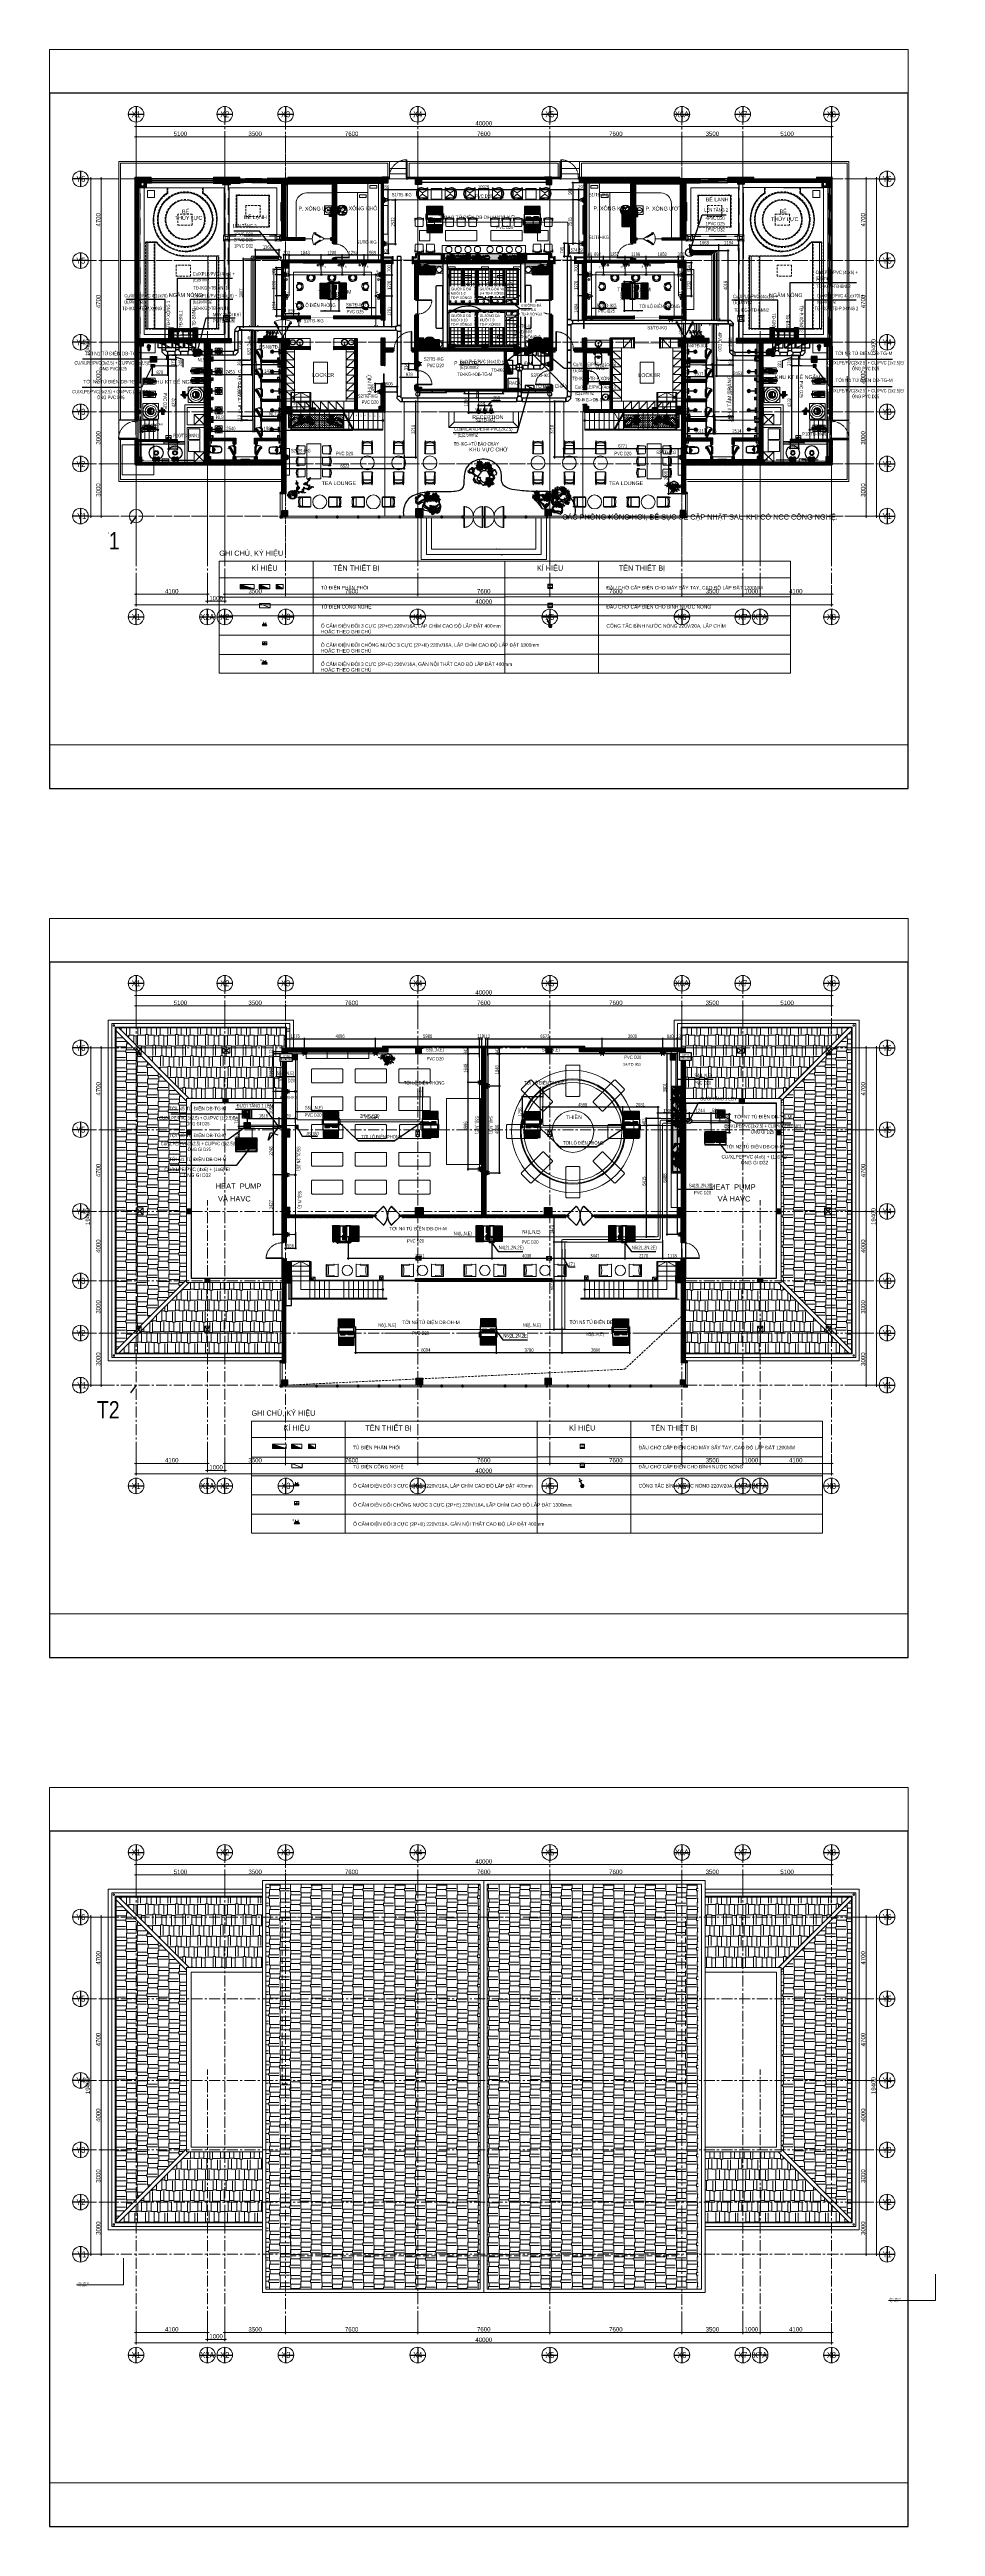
# Model space of a CAD drawing. Header units: millimetres. Extents: x -343543 to 400519, y -115663 to 104219.
# Drawn here: x -4979 to 45985, y -115663 to 26844 of the extents above; entities that cross this region are included whole.
import ezdxf
from ezdxf.enums import TextEntityAlignment as Align
from ezdxf.xclip import XClip

# ---------------------------------------------------------------- set-up
doc = ezdxf.new("R2010")
doc.units = ezdxf.units.MM
doc.header["$XCLIPFRAME"] = 0
for name, pattern in [('$4$HIDDEN', [0.375, 0.25, -0.125]), ('CENTER', [50.8, 31.75, -6.35, 6.35, -6.35]), ('HIDDEN', [0.375, 0.25, -0.125]), ('XREF MAT BANG TUONG XAY$0$01.Xref _MB T1$0$HIDDEN', [9.525, 6.35, -3.175]), ('XREF MAT BANG TUONG XAY$0$01.Xref _MB T2-Mai$0$$0$HIDDEN', [9.525, 6.35, -3.175]), ('XREF MAT BANG TUONG XAY$0$01.Xref _MB T2-Mai$0$HIDDEN', [9.525, 6.35, -3.175]), ('XREF MAT BANG TUONG XAY$0$CENTER', [50.8, 31.75, -6.35, 6.35, -6.35]), ('XREF MAT BANG TUONG XAY$0$HIDDEN', [0.375, 0.25, -0.125]), ('XREF MAT BANG TUONG XAY$0$xref_IKIGAI_Cot$0$HIDDEN', [9.525, 6.35, -3.175])]:
    doc.linetypes.add(name, pattern=pattern)
doc.layers.get('0').update_dxf_attribs({"color": 231, "lineweight": 0})
doc.layers.get('DefPoints').update_dxf_attribs({"color": 191})
for name, color, linetype in [('!-AC-DUCT WITH INSULATION', 4, 'Continuous'), ('!-AC-VENTILATION DUCT', 30, 'Continuous'), ('!AC-Thiet bi DH', 3, 'Continuous'), ('A-FLOR-PATT', 7, 'Continuous'), ('AC - Text Fan', 3, 'Continuous'), ('DETAIL', 7, 'Continuous'), ('E-equi', 50, 'Continuous'), ('E-text', 3, 'Continuous'), ('E-WIRE', 5, 'Continuous'), ('ELV-TRAY', 171, 'Continuous'), ('Gen Điện', 6, 'Continuous'), ('HP', 1, 'Continuous'), ('INNO-GIOTHAI', 20, 'Continuous'), ('INNO-LINK', 6, 'Continuous'), ('INNO-THIET BI DIEU HOA', 4, 'Continuous'), ('INNO-THIET BI THONG GIO', 2, 'Continuous'), ('Layer7', 8, 'Continuous'), ('Net manh', 158, 'Continuous'), ('text', 1, 'Continuous'), ('THIETBI', 143, 'Continuous'), ('XREF MAT BANG NOI THAT$0$A-FURN', 8, 'Continuous'), ('XREF MAT BANG NOI THAT$0$A-PATT', 8, 'Continuous'), ('XREF MAT BANG NOI THAT$0$FF-Plants', 8, 'Continuous'), ('XREF MAT BANG TUONG XAY$0$A-FNSH', 8, 'Continuous'), ('XREF MAT BANG TUONG XAY$0$A-FURN', 8, 'Continuous'), ('XREF MAT BANG TUONG XAY$0$A-FURN @ 50', 8, 'Continuous'), ('XREF MAT BANG TUONG XAY$0$A-FURN @ 75', 8, 'Continuous'), ('XREF MAT BANG TUONG XAY$0$A-HIDD', 8, 'XREF MAT BANG TUONG XAY$0$HIDDEN'), ('XREF MAT BANG TUONG XAY$0$A-PATT', 8, 'Continuous'), ('XREF MAT BANG TUONG XAY$0$FF-FURN', 8, 'Continuous'), ('XREF MAT BANG TUONG XAY$0$xref_IKIGAI_Cot$0$S-FINE', 8, 'Continuous'), ('XREF MAT BANG TUONG XAY$0$xref_IKIGAI_Cot$0$S-HIDD', 8, 'XREF MAT BANG TUONG XAY$0$xref_IKIGAI_Cot$0$HIDDEN'), ('đế âm', 1, 'Continuous'), ('ống ghen', 6, 'Continuous')]:
    doc.layers.add(name, color=color, linetype=linetype)
for name, color, linetype, lineweight in [('!-AC-EQUI', 3, 'Continuous', 25), ('04. Xref_KyHieuChung$0$1-INNO-E-Power', 2, 'Continuous', 5), ('04. Xref_KyHieuChung$0$1-INNO-E-Socket', 4, 'Continuous', 5), ('1-INNO-E-Socket', 4, 'Continuous', 5), ('2', 8, 'Continuous', 15), ('A-PATT', 252, 'Continuous', 9), ('A-SYMBOLS', 10, 'Continuous', 13), ('D-DAY', 3, 'Continuous', 40), ('E - EQ', 10, 'Continuous', 25), ('E-CABL-TRAY', 211, 'Continuous', 9), ('KV-0-Text', 7, 'Continuous', 15), ('Layer1', 6, 'Continuous', 0), ('SME-E-COND-LTG', 51, 'Continuous', 18), ('SME-E-COND-POW', 131, 'Continuous', 18), ('SME-E-LADD-POW', 21, 'Continuous', 18), ('SME-E-POW-DIM', 135, 'Continuous', 18), ('SME-E-POW-NOTE', 134, 'Continuous', 18), ('SME-E-POW-TEXT', 133, 'Continuous', 18), ('SME-E-TRAY-POW', 21, 'Continuous', 18), ('TEXT DIEN', 3, 'Continuous', 18), ('Thiet bi', 2, 'Continuous', 18), ('XREF MAT BANG NOI THAT$0$01.Xref _MB T1$0$A-FURN', 8, 'Continuous', 5), ('XREF MAT BANG TUONG XAY$0$$0$A-FINE', 8, 'Continuous', 25), ('XREF MAT BANG TUONG XAY$0$$0$A-WALL-INT', 8, 'Continuous', 9), ('XREF MAT BANG TUONG XAY$0$$1$A-TEXT', 8, 'Continuous', 25), ('XREF MAT BANG TUONG XAY$0$00.xref_IKIGAI_Truc$0$A-DIMS', 8, 'Continuous', 9), ('XREF MAT BANG TUONG XAY$0$00.xref_IKIGAI_Truc$0$A-SYMBOLS', 8, 'Continuous', 13), ('XREF MAT BANG TUONG XAY$0$01.Xref _MB T1$0$$0$A-PATT', 8, 'Continuous', 9), ('XREF MAT BANG TUONG XAY$0$01.Xref _MB T1$0$$0$A-WALL-INT', 8, 'Continuous', 9), ('XREF MAT BANG TUONG XAY$0$01.Xref _MB T1$0$A-DOOR', 8, 'Continuous', 9), ('XREF MAT BANG TUONG XAY$0$01.Xref _MB T1$0$A-FINE', 8, 'Continuous', 25), ('XREF MAT BANG TUONG XAY$0$01.Xref _MB T1$0$A-FNSH', 8, 'Continuous', 9), ('XREF MAT BANG TUONG XAY$0$01.Xref _MB T1$0$A-FURN', 8, 'Continuous', 5), ('XREF MAT BANG TUONG XAY$0$01.Xref _MB T1$0$A-FURN @ 50', 8, 'Continuous', 5), ('XREF MAT BANG TUONG XAY$0$01.Xref _MB T1$0$A-FURN @ 75', 8, 'Continuous', 5), ('XREF MAT BANG TUONG XAY$0$01.Xref _MB T1$0$A-GLAZ', 8, 'Continuous', 13), ('XREF MAT BANG TUONG XAY$0$01.Xref _MB T1$0$A-HIDD', 8, 'XREF MAT BANG TUONG XAY$0$01.Xref _MB T1$0$HIDDEN', 9), ('XREF MAT BANG TUONG XAY$0$01.Xref _MB T1$0$A-HIDD-LO', 8, 'XREF MAT BANG TUONG XAY$0$01.Xref _MB T1$0$HIDDEN', 9), ('XREF MAT BANG TUONG XAY$0$01.Xref _MB T1$0$A-LITE', 8, 'Continuous', 9), ('XREF MAT BANG TUONG XAY$0$01.Xref _MB T1$0$A-PATT', 8, 'Continuous', 9), ('XREF MAT BANG TUONG XAY$0$01.Xref _MB T1$0$A-RAIL', 8, 'Continuous', 9), ('XREF MAT BANG TUONG XAY$0$01.Xref _MB T1$0$A-SYMBOLS', 8, 'Continuous', 13), ('XREF MAT BANG TUONG XAY$0$01.Xref _MB T1$0$A-TEXT', 8, 'Continuous', 25), ('XREF MAT BANG TUONG XAY$0$01.Xref _MB T1$0$A-WALL', 8, 'Continuous', 35), ('XREF MAT BANG TUONG XAY$0$01.Xref _MB T1$0$A-WALL-INT', 8, 'Continuous', 9), ('XREF MAT BANG TUONG XAY$0$01.Xref _MB T2-Mai$0$$0$A-DOOR', 8, 'Continuous', 9), ('XREF MAT BANG TUONG XAY$0$01.Xref _MB T2-Mai$0$$0$A-FNSH', 8, 'Continuous', 9), ('XREF MAT BANG TUONG XAY$0$01.Xref _MB T2-Mai$0$$0$A-FURN', 8, 'Continuous', 5), ('XREF MAT BANG TUONG XAY$0$01.Xref _MB T2-Mai$0$$0$A-GLAZ', 8, 'Continuous', 13), ('XREF MAT BANG TUONG XAY$0$01.Xref _MB T2-Mai$0$$0$A-HIDD', 8, 'XREF MAT BANG TUONG XAY$0$01.Xref _MB T2-Mai$0$$0$HIDDEN', 9), ('XREF MAT BANG TUONG XAY$0$01.Xref _MB T2-Mai$0$$0$A-HIDD-LO', 8, 'XREF MAT BANG TUONG XAY$0$01.Xref _MB T2-Mai$0$$0$HIDDEN', 9), ('XREF MAT BANG TUONG XAY$0$01.Xref _MB T2-Mai$0$$0$A-LITE', 8, 'Continuous', 9), ('XREF MAT BANG TUONG XAY$0$01.Xref _MB T2-Mai$0$$0$A-PATT', 8, 'Continuous', 9), ('XREF MAT BANG TUONG XAY$0$01.Xref _MB T2-Mai$0$$0$A-TEXT', 8, 'Continuous', 25), ('XREF MAT BANG TUONG XAY$0$01.Xref _MB T2-Mai$0$$0$A-WALL', 8, 'Continuous', 35), ('XREF MAT BANG TUONG XAY$0$01.Xref _MB T2-Mai$0$A-FURN', 8, 'Continuous', 5), ('XREF MAT BANG TUONG XAY$0$01.Xref _MB T2-Mai$0$A-HIDD', 8, 'XREF MAT BANG TUONG XAY$0$01.Xref _MB T2-Mai$0$HIDDEN', 9), ('XREF MAT BANG TUONG XAY$0$01.Xref _MB T2-Mai$0$A-PATT', 8, 'Continuous', 9), ('XREF MAT BANG TUONG XAY$0$01.Xref _MB T2-Mai$0$A-SYMBOLS', 8, 'Continuous', 13), ('XREF MAT BANG TUONG XAY$0$01.Xref _MB T2-Mai$0$A-TEXT', 8, 'Continuous', 25), ('XREF MAT BANG TUONG XAY$0$A-FINE', 8, 'Continuous', 25), ('XREF MAT BANG TUONG XAY$0$A-GRID', 8, 'XREF MAT BANG TUONG XAY$0$CENTER', 15), ('XREF MAT BANG TUONG XAY$0$A-SYMBOLS', 8, 'Continuous', 13), ('XREF MAT BANG TUONG XAY$0$A-WALL-INT', 8, 'Continuous', 9), ('XREF MAT BANG TUONG XAY$0$P-SANRFIM', 8, 'Continuous', 13), ('XREF MAT BANG TUONG XAY$0$xref_IKIGAI_Cot$0$A-FNSH', 8, 'Continuous', 9), ('XREF MAT BANG TUONG XAY$0$xref_IKIGAI_Cot$0$A-PATT', 8, 'Continuous', 5)]:
    doc.layers.add(name, color=color, linetype=linetype, lineweight=lineweight)
doc.styles.add('04. Xref_KyHieuChung$0$INNO-Arial', font='arial.ttf')
doc.styles.add('E-TEXT 1', font='arial.ttf', dxfattribs={"width": 0.8})
doc.styles.add('INNO-Arial', font='arial.ttf')
doc.styles.add('mat bang 150', font='vntimeh.shx', dxfattribs={"width": 0.75})
doc.styles.add('ROMANS1', font='vntimeh.shx', dxfattribs={"width": 0.8, "bigfont": 'bigfont.shx'})
doc.styles.add('SM-DIMTEXT', font='SME.shx', dxfattribs={"width": 0.7})
doc.styles.add('SM-TEXTTITLE', font='arial.ttf', dxfattribs={"width": 0.7, "height": 600})
doc.styles.add('SME-TEXT', font='sme.shx', dxfattribs={"width": 0.7})
doc.styles.add('T_VnArial H', font='Vharial_0.ttf')
doc.styles.add('TEXT', font='Vharial_0.ttf')
doc.styles.add('UV-ABC', font='arial.ttf', dxfattribs={"width": 0.75})
doc.styles.add('VTK_Arial', font='arial.ttf', dxfattribs={"width": 0.8})
doc.styles.add('XREF MAT BANG NOI THAT$0$Standard', font='txt')
doc.styles.add('XREF MAT BANG TUONG XAY$0$00.xref_IKIGAI_Truc$0$VTK_Arial', font='arial.ttf', dxfattribs={"width": 0.8})
doc.styles.add('XREF MAT BANG TUONG XAY$0$00.xref_IKIGAI_Truc$0$VTK_Arial_3.5 mm', font='arial.ttf', dxfattribs={"width": 0.8, "height": 3.5})
doc.styles.add('XREF MAT BANG TUONG XAY$0$01.Xref _MB T1$0$Standard', font='arial.ttf')
doc.styles.add('XREF MAT BANG TUONG XAY$0$01.Xref _MB T2-Mai$0$$0$spa-base plan$0$P-AV-P00-10$1$Standard', font='arial.ttf')
doc.styles.add('XREF MAT BANG TUONG XAY$0$01.Xref _MB T2-Mai$0$Standard', font='arial.ttf')
doc.styles.add('XREF MAT BANG TUONG XAY$0$Arial', font='arial.ttf', dxfattribs={"width": 0.8})
doc.styles.add('XREF MAT BANG TUONG XAY$0$xref_IKIGAI_Cot$0$Dce_Text', font='arial.ttf', dxfattribs={"width": 0.8})
doc.dimstyles.new('A-2.5-DIM100', dxfattribs={"dimscale": 100, "dimtxt": 2.5, "dimasz": 1, "dimexe": 1, "dimexo": 0, "dimgap": 0.5, "dimtad": 1, "dimdec": 0, "dimzin": 12, "dimdsep": 46, "dimtxsty": 'VTK_Arial', "dimblk": 'ARCHTICK', "dimcen": 0, "dimdle": 1, "dimclrd": 256, "dimclre": 256, "dimclrt": 7, "dimadec": 1, "dimazin": 3, "dimtfac": 1, "dimtdec": 0, "dimtmove": 1, "dimatfit": 2, "dimfxl": 20, "dimtolj": 1, "dimtzin": 0, "dimlwd": -1, "dimlwe": -1, "dimarcsym": 0})
doc.dimstyles.new('SDIM-100', dxfattribs={"dimscale": 100, "dimtxt": 2, "dimasz": 0.6, "dimexe": 0.6, "dimexo": 0.2, "dimgap": 0.5, "dimtad": 1, "dimdec": 0, "dimzin": 12, "dimtxsty": 'SM-DIMTEXT', "dimblk": 'ARCHTICK', "dimblk1": 'ARCHTICK', "dimblk2": 'ARCHTICK', "dimcen": 0.12, "dimdle": 0.6, "dimclrd": 7, "dimclre": 8, "dimadec": 0, "dimazin": 3, "dimtfac": 2, "dimtix": 1, "dimtmove": 1, "dimatfit": 3, "dimfxl": 1, "dimtzin": 0, "dimarcsym": 1})
doc.dimstyles.new('XREF MAT BANG TUONG XAY$0$00.xref_IKIGAI_Truc$0$A-2.5-DIM100', dxfattribs={"dimscale": 100, "dimtxt": 2.5, "dimasz": 1, "dimexe": 1, "dimexo": 0, "dimgap": 0.5, "dimtad": 1, "dimdec": 0, "dimzin": 12, "dimdsep": 46, "dimtxsty": 'XREF MAT BANG TUONG XAY$0$00.xref_IKIGAI_Truc$0$VTK_Arial', "dimblk": 'XREF MAT BANG TUONG XAY$0$00.xref_IKIGAI_Truc$0$_ArchTick', "dimcen": 0, "dimdle": 1, "dimclrd": 256, "dimclre": 256, "dimclrt": 7, "dimadec": 1, "dimazin": 3, "dimtfac": 1, "dimtdec": 0, "dimtmove": 0, "dimatfit": 2, "dimfxl": 20, "dimtolj": 1, "dimtzin": 0, "dimlwd": -1, "dimlwe": -1, "dimarcsym": 0})
doc.dimstyles.new('XREF MAT BANG TUONG XAY$0$01.Xref _MB T1$0$Standard', dxfattribs={"dimtxt": 0.18, "dimasz": 0.18, "dimexe": 0.18, "dimexo": 0.0625, "dimgap": 0.09, "dimtad": 0, "dimtih": 1, "dimtoh": 1, "dimdec": 4, "dimzin": 0, "dimdsep": 46, "dimtxsty": 'XREF MAT BANG TUONG XAY$0$01.Xref _MB T1$0$Standard', "dimcen": 0.09, "dimadec": 0, "dimazin": 0, "dimtfac": 1, "dimtdec": 4, "dimtofl": 0, "dimtmove": 0, "dimatfit": 3, "dimfxl": 1, "dimtolj": 1, "dimtzin": 0, "dimarcsym": 0})
doc.dimstyles.new('XREF MAT BANG TUONG XAY$0$01.Xref _MB T2-Mai$0$Standard', dxfattribs={"dimtxt": 0.18, "dimasz": 0.18, "dimexe": 0.18, "dimexo": 0.0625, "dimgap": 0.09, "dimtad": 0, "dimtih": 1, "dimtoh": 1, "dimdec": 4, "dimzin": 0, "dimdsep": 46, "dimtxsty": 'XREF MAT BANG TUONG XAY$0$01.Xref _MB T2-Mai$0$Standard', "dimcen": 0.09, "dimadec": 0, "dimazin": 0, "dimtfac": 1, "dimtdec": 4, "dimtofl": 0, "dimtmove": 0, "dimatfit": 3, "dimfxl": 1, "dimtolj": 1, "dimtzin": 0, "dimarcsym": 0})
pattern_1 = [(50, (80, 180), (107.58903, -9.41282), [11.25, -123.75]), (355, (80, 180), (-20.8127, 112.82882), [9, -99]), (100.4514, (88.97, 179.22), (86.7764, 103.41593), [9.56103, -105.17132]), (46.1842, (80, 210), (160.08616, -24.82785), [16.875, -185.625]), (96.6356, (93.34, 207.93), (140.1994, 146.1177), [14.34154, -157.75695]), (351.1842, (80, 210), (140.1993, 146.1178), [13.5, -148.5]), (21, (95, 202.5), (89.53606, -60.39283), [11.25, -123.75]), (326, (95, 202.5), (36.4973, 108.7725), [9, -99]), (71.4514, (102.46, 197.47), (126.0334, 48.37957), [9.56103, -105.17132]), (37.5, (80, 180), (1.823978, 49.934078), [0, -97.8, 0, -100.5, 0, -99.375]), (7.5, (80, 180), (39.46043, 59.16176), [0, -57.3, 0, -95.55, 0, -37.875]), (327.5, (46.55, 180), (80.073365, -3.38323), [0, -37.5, 0, -117, 0, -155.25]), (317.5, (31.55, 180), (87.47793, 15.01575), [0, -48.75, 0, -77.7, 0, -110.25]), (45, (80, 180), (-45.07806, 45.07806), []), (45, (80, 198.375), (-45.07806, 45.07806), [])]
pattern_2 = [(50, (80, 80), (107.58903, -9.41282), [11.25, -123.75]), (355, (80, 80), (-20.8127, 112.82882), [9, -99]), (100.4514, (88.97, 79.22), (86.77641, 103.41593), [9.56103, -105.17132]), (46.1842, (80, 110), (160.08616, -24.82785), [16.875, -185.625]), (96.6356, (93.34, 107.93), (140.1994, 146.11768), [14.34154, -157.75695]), (351.1842, (80, 110), (140.1993, 146.1178), [13.5, -148.5]), (21, (95, 102.5), (89.53606, -60.39283), [11.25, -123.75]), (326, (95, 102.5), (36.4973, 108.77251), [9, -99]), (71.4514, (102.46, 97.47), (126.03339, 48.37957), [9.56103, -105.17132]), (37.5, (80, 80), (1.823978, 49.934078), [0, -97.8, 0, -100.5, 0, -99.375]), (7.5, (80, 80), (39.46043, 59.161757), [0, -57.3, 0, -95.55, 0, -37.875]), (327.5, (46.55, 80), (80.073365, -3.38323), [0, -37.5, 0, -117, 0, -155.25]), (317.5, (31.55, 80), (87.477925, 15.015747), [0, -48.75, 0, -77.7, 0, -110.25]), (45, (80, 80), (-45.078057, 45.078057), []), (45, (80, 98.375), (-45.078057, 45.078057), [])]
pattern_3 = [(50, (180, 180), (107.58903, -9.41282), [11.25, -123.75]), (355, (180, 180), (-20.8127, 112.82882), [9, -99]), (100.4514, (188.97, 179.22), (86.77641, 103.41593), [9.56103, -105.17132]), (46.1842, (180, 210), (160.08616, -24.82785), [16.875, -185.625]), (96.6356, (193.34, 207.93), (140.1994, 146.11768), [14.34154, -157.75695]), (351.1842, (180, 210), (140.1993, 146.1178), [13.5, -148.5]), (21, (195, 202.5), (89.53606, -60.39283), [11.25, -123.75]), (326, (195, 202.5), (36.4973, 108.77251), [9, -99]), (71.4514, (202.46, 197.47), (126.03339, 48.37957), [9.56103, -105.17132]), (37.5, (180, 180), (1.823978, 49.934078), [0, -97.8, 0, -100.5, 0, -99.375]), (7.5, (180, 180), (39.46043, 59.161757), [0, -57.3, 0, -95.55, 0, -37.875]), (327.5, (146.55, 180), (80.073365, -3.38323), [0, -37.5, 0, -117, 0, -155.25]), (317.5, (131.55, 180), (87.477925, 15.015747), [0, -48.75, 0, -77.7, 0, -110.25]), (45, (180, 180), (-45.078057, 45.078057), []), (45, (180, 198.375), (-45.078057, 45.078057), [])]
pattern_4 = [(50, (80, -10), (107.58903, -9.41282), [11.25, -123.75]), (355, (80, -10), (-20.8127, 112.82882), [9, -99]), (100.4514, (88.97, -10.78), (86.7764, 103.41593), [9.56103, -105.17132]), (46.1842, (80, 20), (160.08616, -24.82785), [16.875, -185.625]), (96.6356, (93.34, 17.93), (140.1994, 146.1177), [14.34154, -157.75695]), (351.1842, (80, 20), (140.1993, 146.1178), [13.5, -148.5]), (21, (95, 12.5), (89.53606, -60.39283), [11.25, -123.75]), (326, (95, 12.5), (36.4973, 108.7725), [9, -99]), (71.4514, (102.46, 7.47), (126.0334, 48.37957), [9.56103, -105.17132]), (37.5, (80, -10), (1.823978, 49.934078), [0, -97.8, 0, -100.5, 0, -99.375]), (7.5, (80, -10), (39.46043, 59.161757), [0, -57.3, 0, -95.55, 0, -37.875]), (327.5, (46.55, -10), (80.073365, -3.38323), [0, -37.5, 0, -117, 0, -155.25]), (317.5, (31.55, -10), (87.477925, 15.01575), [0, -48.75, 0, -77.7, 0, -110.25]), (45, (80, -10), (-45.07806, 45.07806), []), (45, (80, 8.375), (-45.07806, 45.07806), [])]
pattern_5 = [(50, (180, 280), (107.58903, -9.41282), [11.25, -123.75]), (355, (180, 280), (-20.8127, 112.82882), [9, -99]), (100.4514, (188.97, 279.22), (86.77641, 103.41593), [9.56103, -105.17132]), (46.1842, (180, 310), (160.08616, -24.82785), [16.875, -185.625]), (96.6356, (193.34, 307.93), (140.1994, 146.11768), [14.34154, -157.75695]), (351.1842, (180, 310), (140.1993, 146.1178), [13.5, -148.5]), (21, (195, 302.5), (89.53606, -60.39283), [11.25, -123.75]), (326, (195, 302.5), (36.4973, 108.77251), [9, -99]), (71.4514, (202.46, 297.47), (126.0334, 48.37957), [9.56103, -105.17132]), (37.5, (180, 280), (1.823978, 49.934078), [0, -97.8, 0, -100.5, 0, -99.375]), (7.5, (180, 280), (39.46043, 59.161757), [0, -57.3, 0, -95.55, 0, -37.875]), (327.5, (146.55, 280), (80.073365, -3.38323), [0, -37.5, 0, -117, 0, -155.25]), (317.5, (131.55, 280), (87.477925, 15.01575), [0, -48.75, 0, -77.7, 0, -110.25]), (45, (180, 280), (-45.078057, 45.078057), []), (45, (180, 298.375), (-45.078057, 45.078057), [])]
pattern_6 = [(50, (330, 180), (107.58903, -9.41282), [11.25, -123.75]), (355, (330, 180), (-20.8127, 112.82882), [9, -99]), (100.4514, (338.97, 179.22), (86.77641, 103.41593), [9.56103, -105.17132]), (46.1842, (330, 210), (160.08616, -24.82785), [16.875, -185.625]), (96.6356, (343.34, 207.93), (140.1994, 146.11768), [14.34154, -157.75695]), (351.1842, (330, 210), (140.1993, 146.1178), [13.5, -148.5]), (21, (345, 202.5), (89.53606, -60.39283), [11.25, -123.75]), (326, (345, 202.5), (36.4973, 108.77251), [9, -99]), (71.4514, (352.46, 197.47), (126.0334, 48.37957), [9.56103, -105.17132]), (37.5, (330, 180), (1.823978, 49.934078), [0, -97.8, 0, -100.5, 0, -99.375]), (7.5, (330, 180), (39.46043, 59.161757), [0, -57.3, 0, -95.55, 0, -37.875]), (327.5, (296.55, 180), (80.073365, -3.38323), [0, -37.5, 0, -117, 0, -155.25]), (317.5, (281.55, 180), (87.477925, 15.015747), [0, -48.75, 0, -77.7, 0, -110.25]), (45, (330, 180), (-45.078057, 45.078057), []), (45, (330, 198.375), (-45.078057, 45.078057), [])]
pattern_7 = [(50, (-10, 80), (107.58903, -9.41282), [11.25, -123.75]), (355, (-10, 80), (-20.8127, 112.82882), [9, -99]), (100.4514, (-1.03, 79.22), (86.7764, 103.41593), [9.56103, -105.17132]), (46.1842, (-10, 110), (160.08616, -24.82785), [16.875, -185.625]), (96.6356, (3.34, 107.93), (140.1994, 146.1177), [14.34154, -157.75695]), (351.1842, (-10, 110), (140.1993, 146.1178), [13.5, -148.5]), (21, (5, 102.5), (89.53606, -60.39283), [11.25, -123.75]), (326, (5, 102.5), (36.4973, 108.7725), [9, -99]), (71.4514, (12.46, 97.47), (126.0334, 48.37957), [9.56103, -105.17132]), (37.5, (-10, 80), (1.82398, 49.934078), [0, -97.8, 0, -100.5, 0, -99.375]), (7.5, (-10, 80), (39.46043, 59.16176), [0, -57.3, 0, -95.55, 0, -37.875]), (327.5, (-43.45, 80), (80.073365, -3.38323), [0, -37.5, 0, -117, 0, -155.25]), (317.5, (-58.45, 80), (87.47793, 15.01575), [0, -48.75, 0, -77.7, 0, -110.25]), (45, (-10, 80), (-45.07806, 45.07806), []), (45, (-10, 98.375), (-45.07806, 45.07806), [])]
pattern_8 = [(180, (-73097.26, 1e-05), (-1295.4, -609.6), [304.8, -254, 355.6, -152.4, 457.2, -203.2]), (180, (-73402.06, -25.4), (-1295.4, -609.6), [254, -965.2, 203.2, -304.8]), (180, (-74011.66, 38.1), (-1295.4, -609.6), [152.4, -1574.8]), (270, (-73097.26, 1e-05), (431.8, -609.6), [584.2, -1854.2]), (270, (-73402.06, 1e-05), (431.8, -609.6), [571.5, -1866.9]), (270, (-73656.06, 1e-05), (431.8, -609.6), [533.4, -1905]), (270, (-74011.66, 38.1), (431.8, -609.6), [584.2, -1854.2]), (270, (-74164.06, 38.1), (431.8, -609.6), [584.2, -1854.2]), (270, (-74621.26, 1e-05), (431.8, -609.6), [558.8, -1879.6])]
pattern_9 = [(270, (-73097.26, 1e-05), (609.6, -1295.4), [304.8, -254, 355.6, -152.4, 457.2, -203.2]), (270, (-73071.86, -304.8), (609.6, -1295.4), [254, -965.2, 203.2, -304.8]), (270, (-73135.36, -914.4), (609.6, -1295.4), [152.4, -1574.8]), (0, (-73097.26, 1e-05), (609.6, 431.8), [584.2, -1854.2]), (0, (-73097.26, -304.8), (609.6, 431.8), [571.5, -1866.9]), (0, (-73097.26, -558.8), (609.6, 431.8), [533.4, -1905]), (0, (-73135.36, -914.4), (609.6, 431.8), [584.2, -1854.2]), (0, (-73135.36, -1066.8), (609.6, 431.8), [584.2, -1854.2]), (0, (-73097.26, -1524), (609.6, 431.8), [558.8, -1879.6])]
pattern_10 = [(0, (-73097.26, 1e-05), (1295.4, 609.6), [304.8, -254, 355.6, -152.4, 457.2, -203.2]), (0, (-72792.46, 25.4), (1295.4, 609.6), [254, -965.2, 203.2, -304.8]), (0, (-72182.86, -38.1), (1295.4, 609.6), [152.4, -1574.8]), (90, (-73097.26, 1e-05), (-431.8, 609.6), [584.2, -1854.2]), (90, (-72792.46, 1e-05), (-431.8, 609.6), [571.5, -1866.9]), (90, (-72538.46, 1e-05), (-431.8, 609.6), [533.4, -1905]), (90, (-72182.86, -38.1), (-431.8, 609.6), [584.2, -1854.2]), (90, (-72030.46, -38.1), (-431.8, 609.6), [584.2, -1854.2]), (90, (-71573.26, 1e-05), (-431.8, 609.6), [558.8, -1879.6])]
pattern_11 = [(270, (-141722.3, -50000), (600, -1275), [300, -250, 350, -150, 450, -200]), (270, (-141697.3, -50300), (600, -1275), [250, -950, 200, -300]), (270, (-141759.8, -50900), (600, -1275), [150, -1550]), (0, (-141722.3, -50000), (600, 425), [575, -1825]), (0, (-141722.3, -50300), (600, 425), [562.5, -1837.5]), (0, (-141722.3, -50550), (600, 425), [525, -1875]), (0, (-141759.8, -50900), (600, 425), [575, -1825]), (0, (-141759.8, -51050), (600, 425), [575, -1825]), (0, (-141722.3, -51500), (600, 425), [550, -1850])]
pattern_12 = [(180, (-73097.27, -50000), (-1295.4, -609.6), [304.8, -254, 355.6, -152.4, 457.2, -203.2]), (180, (-73402.07, -50025.4), (-1295.4, -609.6), [254, -965.2, 203.2, -304.8]), (180, (-74011.67, -49961.9), (-1295.4, -609.6), [152.4, -1574.8]), (270, (-73097.27, -50000), (431.8, -609.6), [584.2, -1854.2]), (270, (-73402.07, -50000), (431.8, -609.6), [571.5, -1866.9]), (270, (-73656.07, -50000), (431.8, -609.6), [533.4, -1905]), (270, (-74011.67, -49961.9), (431.8, -609.6), [584.2, -1854.2]), (270, (-74164.07, -49961.9), (431.8, -609.6), [584.2, -1854.2]), (270, (-74621.27, -50000), (431.8, -609.6), [558.8, -1879.6])]
pattern_13 = [(270, (-73097.27, -50000), (609.6, -1295.4), [304.8, -254, 355.6, -152.4, 457.2, -203.2]), (270, (-73071.87, -50304.8), (609.6, -1295.4), [254, -965.2, 203.2, -304.8]), (270, (-73135.37, -50914.4), (609.6, -1295.4), [152.4, -1574.8]), (0, (-73097.27, -50000), (609.6, 431.8), [584.2, -1854.2]), (0, (-73097.27, -50304.8), (609.6, 431.8), [571.5, -1866.9]), (0, (-73097.27, -50558.8), (609.6, 431.8), [533.4, -1905]), (0, (-73135.37, -50914.4), (609.6, 431.8), [584.2, -1854.2]), (0, (-73135.37, -51066.8), (609.6, 431.8), [584.2, -1854.2]), (0, (-73097.27, -51524), (609.6, 431.8), [558.8, -1879.6])]
pattern_14 = [(0, (-73097.27, -50000), (1295.4, 609.6), [304.8, -254, 355.6, -152.4, 457.2, -203.2]), (0, (-72792.47, -49974.6), (1295.4, 609.6), [254, -965.2, 203.2, -304.8]), (0, (-72182.87, -50038.1), (1295.4, 609.6), [152.4, -1574.8]), (90, (-73097.27, -50000), (-431.8, 609.6), [584.2, -1854.2]), (90, (-72792.47, -50000), (-431.8, 609.6), [571.5, -1866.9]), (90, (-72538.47, -50000), (-431.8, 609.6), [533.4, -1905]), (90, (-72182.87, -50038.1), (-431.8, 609.6), [584.2, -1854.2]), (90, (-72030.47, -50038.1), (-431.8, 609.6), [584.2, -1854.2]), (90, (-71573.27, -50000), (-431.8, 609.6), [558.8, -1879.6])]
pattern_15 = [(360, (89.1446, 731.1656), (1e-15, 3.175), [])]
pattern_16 = [(228.0128, (149.396, 213.856), (-1016.0008633, -1143.0014045), [17.08605, -1691.525]), (184.9697, (137.9664, 201.1564), (1524.0024653, 126.9991038), [29.32025, -2902.7]), (132.5104, (108.7564, 198.6164), (1269.999076, -1397.0013646), [20.6741, -2046.735]), (267.2737, (59.2264, 166.8664), (126.9994485, 2539.9991827), [26.70025, -2643.32]), (292.8337, (57.9564, 140.1964), (-635.0018028, 1524.0008665), [26.1817, -2591.99]), (357.2737, (68.1164, 116.0664), (-2539.9991827, 126.9994485), [26.70025, -2643.32]), (37.6942, (94.7864, 114.7964), (-1651.00104306, -1269.99886785), [35.3097, -3495.655]), (72.2553, (122.7264, 136.3864), (889.0017783, 2794.0008103), [33.336, -3300.265]), (121.4296, (132.8864, 168.1364), (-1016.0002618, 1650.998058), [26.79065, -2652.275]), (175.2364, (118.916, 190.996), (1396.9989027, -126.998808), [30.58565, -1498.695]), (222.3974, (88.4364, 193.5364), (-1524.00004586, -1396.99818253), [39.5539, -3915.84]), (138.8141, (184.956, 165.596), (-888.9994337, 761.998828), [13.50025, -1336.53]), (171.4692, (174.7964, 174.4864), (1650.9974798, -254.00064), [25.6841, -2542.73]), (225, (149.4, 178.3), (-3e-14, -126.9999), [17.96045, -161.6445]), (203.1986, (140.506, 193.536), (635.002141, 254.001114), [9.67205, -957.53]), (291.8014, (131.616, 189.726), (-127.00009, 381.000245), [13.6783, -670.24]), (30.9638, (136.696, 177.026), (380.999598, 254.000198), [22.216, -718.315]), (161.5651, (155.746, 188.456), (254.000116, -126.99981), [16.06435, -385.545]), (16.3895, (57.9564, 189.7264), (1270.0007007, 380.9992075), [22.5044, -2227.94]), (70.3462, (79.5464, 196.076), (-507.9985844, -1396.9980244), [18.87995, -1869.11]), (293.1986, (155.746, 213.856), (-254.001114, 635.002141), [19.344, -947.86]), (343.6105, (163.3664, 196.0764), (-1270.0007007, 380.9992075), [22.5044, -2227.94]), (339.444, (57.956, 110.986), (-635.000788, 253.999692), [21.70175, -1063.385]), (294.7751, (78.276, 103.366), (-634.9985202, 1396.9993513), [18.1836, -1800.18]), (66.8014, (157.016, 86.856), (254.001114, 635.002141), [19.344, -947.86]), (17.354, (164.6364, 104.6364), (-1651.000089, -507.9992338), [21.28915, -2107.62]), (69.444, (94.786, 86.856), (-253.999692, -635.000788), [10.8509, -1074.24]), (101.3099, (149.396, 86.856), (-126.999373, 507.998373), [6.47575, -641.1]), (165.9638, (148.126, 93.206), (381.000268, -126.99978), [26.1817, -497.4525]), (186.009, (122.7264, 99.5564), (1269.9981272, 126.9997034), [24.26335, -2402.07]), (303.6901, (136.696, 165.596), (-127.000044, 253.999755), [18.3162, -439.589]), (353.1572, (146.8564, 150.3564), (2159.0008928, -254.0011376), [31.97785, -3165.8]), (60.9454, (178.606, 146.546), (-507.9988183, -888.9978805), [13.0754, -1294.47]), (90, (184.96, 157.98), (-127, 127), [7.62, -119.38]), (120.2564, (120.186, 103.366), (507.9989233, -888.9995516), [17.64335, -1746.695]), (48.0128, (111.296, 118.606), (1016.0008633, 1143.0014045), [34.17215, -1674.44]), (0, (134.16, 144.01), (127, 127), [33.02, -93.98]), (325.3048, (167.1764, 144.006), (-1269.9977995, 889.0000845), [20.0805, -1987.965]), (254.0546, (183.686, 132.576), (-127.000324, -508.00121), [18.49145, -906.085]), (207.646, (178.6064, 114.7964), (-2412.9991525, -1270.0007987), [30.10725, -2980.625]), (175.4261, (151.9364, 100.8264), (-1651.0003802, 126.9993856), [31.85145, -3153.29]), (175.4261, (151.9364, 100.8264), (-1651.0003802, 126.9993856), [31.85145, -3153.29])]
pattern_17 = [(228.0128, (91.44, 127), (-1016.0008633, -1143.0014045), [17.08605, -1691.525]), (184.9697, (80.01, 114.3), (1524.0024653, 126.9991038), [29.32025, -2902.7]), (132.5104, (50.8, 111.76), (1269.999076, -1397.0013646), [20.6741, -2046.735]), (267.2737, (1.27, 80.01), (126.9994485, 2539.9991827), [26.70025, -2643.32]), (292.8337, (0, 53.34), (-635.0018028, 1524.0008665), [26.1817, -2591.99]), (357.2737, (10.16, 29.21), (-2539.9991827, 126.9994485), [26.70025, -2643.32]), (37.6942, (36.83, 27.94), (-1651.0010431, -1269.99886785), [35.3097, -3495.655]), (72.2553, (64.77, 49.53), (889.0017783, 2794.0008103), [33.336, -3300.265]), (121.4296, (74.93, 81.28), (-1016.0002618, 1650.998058), [26.79065, -2652.275]), (175.2364, (60.96, 104.14), (1396.9989027, -126.998808), [30.58565, -1498.695]), (222.3974, (30.48, 106.68), (-1524.00004586, -1396.9981825), [39.5539, -3915.84]), (138.8141, (127, 78.74), (-888.9994337, 761.998828), [13.50025, -1336.53]), (171.4692, (116.84, 87.63), (1650.9974798, -254.00064), [25.6841, -2542.73]), (225, (91.44, 91.44), (-3e-14, -126.9999), [17.96045, -161.6445]), (203.1986, (82.55, 106.68), (635.002141, 254.001114), [9.67205, -957.53]), (291.8014, (73.66, 102.87), (-127.00009, 381.000245), [13.6783, -670.24]), (30.9638, (78.74, 90.17), (380.999598, 254.000198), [22.216, -718.315]), (161.5651, (97.79, 101.6), (254.000116, -126.99981), [16.06435, -385.545]), (16.3895, (0, 102.87), (1270.0007007, 380.9992075), [22.5044, -2227.94]), (70.3462, (21.59, 109.22), (-507.9985844, -1396.9980244), [18.87995, -1869.11]), (293.1986, (97.79, 127), (-254.001114, 635.002141), [19.344, -947.86]), (343.6105, (105.41, 109.22), (-1270.0007007, 380.9992075), [22.5044, -2227.94]), (339.444, (0, 24.13), (-635.000788, 253.999692), [21.70175, -1063.385]), (294.7751, (20.32, 16.51), (-634.9985202, 1396.9993513), [18.1836, -1800.18]), (66.8014, (99.06, 0), (254.001114, 635.002141), [19.344, -947.86]), (17.354, (106.68, 17.78), (-1651.000089, -507.9992338), [21.28915, -2107.62]), (69.444, (36.83, 0), (-253.999692, -635.000788), [10.8509, -1074.24]), (101.3099, (91.44, 0), (-126.999373, 507.998373), [6.47575, -641.1]), (165.9638, (90.17, 6.35), (381.000268, -126.99978), [26.1817, -497.4525]), (186.009, (64.77, 12.7), (1269.9981272, 126.9997034), [24.26335, -2402.07]), (303.6901, (78.74, 78.74), (-127.000044, 253.999755), [18.3162, -439.589]), (353.1572, (88.9, 63.5), (2159.0008928, -254.0011376), [31.97785, -3165.8]), (60.9454, (120.65, 59.69), (-507.998818, -888.9978805), [13.0754, -1294.47]), (90, (127, 71.12), (-127, 127), [7.62, -119.38]), (120.2564, (62.23, 16.51), (507.9989233, -888.9995516), [17.64335, -1746.695]), (48.0128, (53.34, 31.75), (1016.0008633, 1143.0014045), [34.17215, -1674.44]), (0, (76.2, 57.15), (127, 127), [33.02, -93.98]), (325.3048, (109.22, 57.15), (-1269.9977995, 889.0000845), [20.0805, -1987.965]), (254.0546, (125.73, 45.72), (-127.000324, -508.00121), [18.49145, -906.085]), (207.646, (120.65, 27.94), (-2412.9991525, -1270.0007987), [30.10725, -2980.625]), (175.4261, (93.98, 13.97), (-1651.0003802, 126.9993856), [31.85145, -3153.29]), (175.4261, (93.98, 13.97), (-1651.0003802, 126.9993856), [31.85145, -3153.29])]
pattern_18 = [(228.0127875, (-413533.12, -126211.106), (-3048.0000002, -3428.9999998), [51.25822, -5074.57255]), (184.969741, (-413567.41, -126249.206), (4571.9999982, 381.0000217), [87.9607, -8708.10733]), (132.510447, (-413655.04, -126256.826), (3810.0000016, -4190.9999985), [62.02223, -6140.20842]), (267.273689, (-413803.63, -126352.076), (381.0000008, 7619.99999996), [80.10068, -7929.9656]), (292.833654, (-413807.44, -126432.086), (-1905.00000016, 4571.9999999), [78.54505, -7775.97116]), (357.273689, (-413776.96, -126504.476), (-7619.99999996, 381.0000008), [80.10068, -7929.9656]), (37.6942405, (-413696.95, -126508.286), (-4952.9999998, -3810.0000003), [105.92905, -10486.9673]), (72.2553284, (-413613.13, -126443.516), (2667.0000007, 8381.99999977), [100.00793, -9900.7885]), (121.4295656, (-413582.65, -126348.266), (-3048.0000004, 4952.9999997), [80.37195, -7956.83185]), (175.236358, (-413624.56, -126279.686), (4191, -381.0000007), [91.757, -4496.09054]), (222.3974378, (-413716, -126272.066), (-4571.99999985, -4191.00000016), [118.6617, -11747.51588]), (138.814075, (-413426.44, -126355.886), (-2666.9999998, 2286.0000002), [40.50068, -4009.58487]), (171.4692344, (-413456.92, -126329.216), (4953.0000001, -761.9999991), [77.0523, -7628.19585]), (225, (-413533.12, -126317.79), (-5e-14, -381), [53.8814, -484.93397]), (203.19859, (-413559.79, -126272.066), (1905, 762), [29.0162, -2872.59336]), (291.80141, (-413586.46, -126283.496), (-381, 1143), [41.03484, -2010.71295]), (30.963757, (-413571.22, -126321.596), (1143, 762), [66.64795, -2154.94472]), (161.56505, (-413514.07, -126287.31), (762, -381), [48.19307, -1156.63472]), (16.3895403, (-413807.44, -126283.496), (3810, 1143), [67.5132, -6683.824]), (70.346176, (-413742.67, -126264.446), (-1524.0000001, -4191), [56.63984, -5607.33235]), (293.19859, (-413514.07, -126211.106), (-762, 1905), [58.032, -2843.57754]), (343.6104597, (-413491.21, -126264.446), (-3810.0000001, 1142.9999997), [67.5132, -6683.824]), (339.443955, (-413807.44, -126519.716), (-1905, 762), [65.10528, -3190.16015]), (294.7751406, (-413746.48, -126542.576), (-1905.0000023, 4190.999999), [54.55082, -5400.539]), (66.80141, (-413510.26, -126592.106), (762, 1905), [58.032, -2843.57754]), (17.3540246, (-413487.4, -126538.766), (-4952.9999999, -1524.0000003), [63.8674, -6322.8564]), (69.443955, (-413696.95, -126592.106), (-762, -1905), [32.55264, -3222.7128]), (101.309932, (-413533.12, -126592.11), (-381, 1524), [19.4272, -1923.29924]), (165.963757, (-413536.93, -126573.06), (1143, -381), [78.54506, -1492.3582]), (186.009006, (-413613.13, -126554.006), (3810, 381.0000002), [72.79005, -7206.20473]), (303.690068, (-413571.22, -126355.89), (-381, 762), [54.94858, -1318.76645]), (353.1572266, (-413540.74, -126401.606), (6477.00000004, -761.99999966), [95.9335, -9497.40136]), (60.945396, (-413445.49, -126413.036), (-1524, -2667), [39.22624, -3883.40885]), (90, (-413426.44, -126378.75), (-381, 381), [22.86, -358.14]), (120.256437, (-413620.75, -126542.576), (1523.9999998, -2667.0000001), [52.93004, -5240.09112]), (48.0127875, (-413647.42, -126496.856), (3048.0000003, 3428.9999998), [102.51643, -5023.31433]), (0, (-413578.84, -126420.66), (381, 381), [99.06, -281.94]), (325.3048465, (-413479.78, -126420.656), (3810.0000014, -2666.999998), [60.24143, -5963.8975]), (254.054604, (-413430.25, -126454.946), (-381, -1524), [55.47436, -2718.2475]), (207.6459754, (-413445.49, -126508.286), (-7239.00000027, -3809.9999995), [90.32176, -8941.86966]), (175.4260787, (-413525.5, -126550.196), (-4953, 381), [95.55442, -9459.87697])]
pattern_19 = [(45, (-641.971, -356.651), (-9.45713, 9.45713), [])]
pattern_20 = [(45, (4, 0), (1e-14, 143.6841), [304.8, -101.6]), (135, (75.84, 71.84), (1e-14, 143.6841), [304.8, -101.6])]

# ---------------------------------------------------------------- blocks, each defined once
blk = doc.blocks.new('*U287')
at = {"layer": 'XREF MAT BANG TUONG XAY$0$A-PATT'}
h = blk.add_hatch(dxfattribs=at)
h.set_pattern_fill('ANSI31', color=8, scale=10)
h.set_pattern_definition([(45, (38421.79, -11178.564), (-22.45064, 22.45064), [])])
h.paths.add_polyline_path([(-39, 48), (2936, 48), (2936, -48), (-39, -48)])
at = {"layer": 'XREF MAT BANG TUONG XAY$0$A-WALL-INT', "color": 8}
blk.add_lwpolyline([(-39, 48), (2936, 48), (2936, -48), (-39, -48)], close=True, dxfattribs=at)
blk = doc.blocks.new('*U218')
at = {"layer": 'XREF MAT BANG TUONG XAY$0$A-PATT'}
h = blk.add_hatch(dxfattribs=at)
h.set_pattern_fill('ANSI31', color=8, scale=10)
h.set_pattern_definition([(45, (40766.8, -11178.564), (-22.45064, 22.45064), [])])
h.paths.add_polyline_path([(-39, 48), (5281, 48), (5281, -48), (-39, -48)])
at = {"layer": 'XREF MAT BANG TUONG XAY$0$A-WALL-INT', "color": 8}
blk.add_lwpolyline([(-39, 48), (5281, 48), (5281, -48), (-39, -48)], close=True, dxfattribs=at)
blk = doc.blocks.new('*U289')
at = {"layer": 'XREF MAT BANG TUONG XAY$0$A-PATT'}
h = blk.add_hatch(dxfattribs=at)
h.set_pattern_fill('ANSI31', color=8, scale=10)
h.set_pattern_definition([(45, (35976.79, -11178.564), (-22.45064, 22.45064), [])])
h.paths.add_polyline_path([(-39, 48), (491, 48), (491, -48), (-39, -48)])
at = {"layer": 'XREF MAT BANG TUONG XAY$0$A-WALL-INT', "color": 8}
blk.add_lwpolyline([(-39, 48), (491, 48), (491, -48), (-39, -48)], close=True, dxfattribs=at)
blk = doc.blocks.new('*U231')
at = {"layer": 'XREF MAT BANG TUONG XAY$0$A-PATT'}
h = blk.add_hatch(dxfattribs=at)
h.set_pattern_fill('ANSI31', color=8, scale=10)
h.set_pattern_definition([(45, (38646.79, -11293.564), (-22.45064, 22.45064), [])])
h.paths.add_polyline_path([(-39, 48), (3161, 48), (3161, -162), (-39, -162)])
at = {"layer": 'XREF MAT BANG TUONG XAY$0$A-WALL-INT', "color": 8}
blk.add_lwpolyline([(-39, 48), (3161, 48), (3161, -162), (-39, -162)], close=True, dxfattribs=at)
blk = doc.blocks.new('*U283')
at = {"layer": 'XREF MAT BANG TUONG XAY$0$A-PATT'}
h = blk.add_hatch(dxfattribs=at)
h.set_pattern_fill('ANSI31', color=8, scale=10)
h.set_pattern_definition([(45, (38906.79, -11293.564), (-22.45064, 22.45064), [])])
h.paths.add_polyline_path([(-39, 48), (3421, 48), (3421, -162), (-39, -162)])
at = {"layer": 'XREF MAT BANG TUONG XAY$0$A-WALL-INT', "color": 8}
blk.add_lwpolyline([(-39, 48), (3421, 48), (3421, -162), (-39, -162)], close=True, dxfattribs=at)
blk = doc.blocks.new('*U232')
at = {"layer": 'XREF MAT BANG TUONG XAY$0$A-PATT'}
h = blk.add_hatch(dxfattribs=at)
h.set_pattern_fill('ANSI31', color=8, scale=10)
h.set_pattern_definition([(45, (41235.113, -11293.564), (-22.45064, 22.45064), [])])
h.paths.add_polyline_path([(-39, 48), (5750, 48), (5750, -162), (-39, -162)])
at = {"layer": 'XREF MAT BANG TUONG XAY$0$A-WALL-INT', "color": 8}
blk.add_lwpolyline([(-39, 48), (5750, 48), (5750, -162), (-39, -162)], close=True, dxfattribs=at)
blk = doc.blocks.new('*U233')
at = {"layer": 'XREF MAT BANG TUONG XAY$0$A-PATT'}
h = blk.add_hatch(dxfattribs=at)
h.set_pattern_fill('ANSI31', color=8, scale=10)
h.set_pattern_definition([(45, (35750.103, -11178.564), (-22.45064, 22.45064), [])])
h.paths.add_polyline_path([(-39, 48), (265, 48), (265, -48), (-39, -48)])
at = {"layer": 'XREF MAT BANG TUONG XAY$0$A-WALL-INT', "color": 8}
blk.add_lwpolyline([(-39, 48), (265, 48), (265, -48), (-39, -48)], close=True, dxfattribs=at)
blk = doc.blocks.new('*U212')
at = {"layer": 'XREF MAT BANG TUONG XAY$0$A-PATT'}
h = blk.add_hatch(dxfattribs=at)
h.set_pattern_fill('ANSI31', color=8, scale=10)
h.set_pattern_definition([(45, (36496.79, -11178.564), (-22.45064, 22.45064), [])])
h.paths.add_polyline_path([(-39, 48), (1011, 48), (1011, -48), (-39, -48)])
at = {"layer": 'XREF MAT BANG TUONG XAY$0$A-WALL-INT', "color": 8}
blk.add_lwpolyline([(-39, 48), (1011, 48), (1011, -48), (-39, -48)], close=True, dxfattribs=at)
blk = doc.blocks.new('*U213')
at = {"layer": 'XREF MAT BANG TUONG XAY$0$A-PATT'}
h = blk.add_hatch(dxfattribs=at)
h.set_pattern_fill('ANSI31', color=8, scale=10)
h.set_pattern_definition([(45, (39151.8, -11178.564), (-22.45064, 22.45064), [])])
h.paths.add_polyline_path([(-39, 48), (3666, 48), (3666, -48), (-39, -48)])
at = {"layer": 'XREF MAT BANG TUONG XAY$0$A-WALL-INT', "color": 8}
blk.add_lwpolyline([(-39, 48), (3666, 48), (3666, -48), (-39, -48)], close=True, dxfattribs=at)
blk = doc.blocks.new('*U215')
at = {"layer": 'XREF MAT BANG TUONG XAY$0$A-PATT'}
h = blk.add_hatch(dxfattribs=at)
h.set_pattern_fill('ANSI31', color=8, scale=10)
h.set_pattern_definition([(45, (39556.79, -11178.564), (-22.45064, 22.45064), [])])
h.paths.add_polyline_path([(-39, 48), (4071, 48), (4071, -48), (-39, -48)])
at = {"layer": 'XREF MAT BANG TUONG XAY$0$A-WALL-INT', "color": 8}
blk.add_lwpolyline([(-39, 48), (4071, 48), (4071, -48), (-39, -48)], close=True, dxfattribs=at)
blk = doc.blocks.new('*U279')
at = {"layer": 'XREF MAT BANG TUONG XAY$0$A-PATT'}
h = blk.add_hatch(dxfattribs=at)
h.set_pattern_fill('ANSI31', color=8, scale=10)
h.set_pattern_definition([(45, (43311.79, -11178.564), (-22.45064, 22.45064), [])])
h.paths.add_polyline_path([(-39, 48), (7826, 48), (7826, -48), (-39, -48)])
at = {"layer": 'XREF MAT BANG TUONG XAY$0$A-WALL-INT', "color": 8}
blk.add_lwpolyline([(-39, 48), (7826, 48), (7826, -48), (-39, -48)], close=True, dxfattribs=at)
blk = doc.blocks.new('*U236')
at = {"layer": 'XREF MAT BANG TUONG XAY$0$A-PATT'}
h = blk.add_hatch(dxfattribs=at)
h.set_pattern_fill('ANSI31', color=8, scale=10)
h.set_pattern_definition([(45, (35546.79, -11293.564), (-22.45064, 22.45064), [])])
h.paths.add_polyline_path([(-39, 48), (61, 48), (61, -162), (-39, -162)])
at = {"layer": 'XREF MAT BANG TUONG XAY$0$A-WALL-INT', "color": 8}
blk.add_lwpolyline([(-39, 48), (61, 48), (61, -162), (-39, -162)], close=True, dxfattribs=at)
blk = doc.blocks.new('*U245')
at = {"layer": 'XREF MAT BANG TUONG XAY$0$A-PATT'}
h = blk.add_hatch(dxfattribs=at)
h.set_pattern_fill('ANSI31', color=8, scale=10)
h.set_pattern_definition([(45, (36281.79, -11293.564), (-22.45064, 22.45064), [])])
h.paths.add_polyline_path([(-39, 48), (796, 48), (796, -162), (-39, -162)])
at = {"layer": 'XREF MAT BANG TUONG XAY$0$A-WALL-INT', "color": 8}
blk.add_lwpolyline([(-39, 48), (796, 48), (796, -162), (-39, -162)], close=True, dxfattribs=at)
blk = doc.blocks.new('*U246')
at = {"layer": 'XREF MAT BANG TUONG XAY$0$A-PATT'}
h = blk.add_hatch(dxfattribs=at)
h.set_pattern_fill('ANSI31', color=8, scale=10)
h.set_pattern_definition([(45, (36006.78, -11293.564), (-22.45064, 22.45064), [])])
h.paths.add_polyline_path([(-39, 48), (521, 48), (521, -162), (-39, -162)])
at = {"layer": 'XREF MAT BANG TUONG XAY$0$A-WALL-INT', "color": 8}
blk.add_lwpolyline([(-39, 48), (521, 48), (521, -162), (-39, -162)], close=True, dxfattribs=at)
blk = doc.blocks.new('*U247')
at = {"layer": 'XREF MAT BANG TUONG XAY$0$A-PATT'}
h = blk.add_hatch(dxfattribs=at)
h.set_pattern_fill('ANSI31', color=8, scale=10)
h.set_pattern_definition([(45, (35986.798, -11293.564), (-22.45064, 22.45064), [])])
h.paths.add_polyline_path([(-39, 48), (501, 48), (501, -162), (-39, -162)])
at = {"layer": 'XREF MAT BANG TUONG XAY$0$A-WALL-INT', "color": 8}
blk.add_lwpolyline([(-39, 48), (501, 48), (501, -162), (-39, -162)], close=True, dxfattribs=at)
blk = doc.blocks.new('*U248')
at = {"layer": 'XREF MAT BANG TUONG XAY$0$A-PATT'}
h = blk.add_hatch(dxfattribs=at)
h.set_pattern_fill('ANSI31', color=8, scale=10)
h.set_pattern_definition([(45, (36006.78, -11293.564), (-22.45064, 22.45064), [])])
h.paths.add_polyline_path([(-39, 48), (521, 48), (521, -162), (-39, -162)])
at = {"layer": 'XREF MAT BANG TUONG XAY$0$A-WALL-INT', "color": 8}
blk.add_lwpolyline([(-39, 48), (521, 48), (521, -162), (-39, -162)], close=True, dxfattribs=at)
blk = doc.blocks.new('*U249')
at = {"layer": 'XREF MAT BANG TUONG XAY$0$A-PATT'}
h = blk.add_hatch(dxfattribs=at)
h.set_pattern_fill('ANSI31', color=8, scale=10)
h.set_pattern_definition([(45, (35731.795, -11178.564), (-22.45064, 22.45064), [])])
h.paths.add_polyline_path([(-39, 48), (246, 48), (246, -48), (-39, -48)])
at = {"layer": 'XREF MAT BANG TUONG XAY$0$A-WALL-INT', "color": 8}
blk.add_lwpolyline([(-39, 48), (246, 48), (246, -48), (-39, -48)], close=True, dxfattribs=at)
blk = doc.blocks.new('*U250')
at = {"layer": 'XREF MAT BANG TUONG XAY$0$A-PATT'}
h = blk.add_hatch(dxfattribs=at)
h.set_pattern_fill('ANSI31', color=8, scale=10)
h.set_pattern_definition([(45, (35896.78, -11178.564), (-22.45064, 22.45064), [])])
h.paths.add_polyline_path([(-39, 48), (411, 48), (411, -48), (-39, -48)])
at = {"layer": 'XREF MAT BANG TUONG XAY$0$A-WALL-INT', "color": 8}
blk.add_lwpolyline([(-39, 48), (411, 48), (411, -48), (-39, -48)], close=True, dxfattribs=at)
blk = doc.blocks.new('*U230')
at = {"layer": 'XREF MAT BANG TUONG XAY$0$A-PATT'}
h = blk.add_hatch(dxfattribs=at)
h.set_pattern_fill('ANSI31', color=8, scale=10)
h.set_pattern_definition([(45, (36046.68, -11293.564), (-22.45064, 22.45064), [])])
h.paths.add_polyline_path([(-39, 48), (561, 48), (561, -162), (-39, -162)])
at = {"layer": 'XREF MAT BANG TUONG XAY$0$A-WALL-INT', "color": 8}
blk.add_lwpolyline([(-39, 48), (561, 48), (561, -162), (-39, -162)], close=True, dxfattribs=at)
blk = doc.blocks.new('*U108')
at = {"color": 8}
for p, q in [((-450, 1110), (-450, 1150)), ((-100, 1130), (-450, 1130)), ((-450, 90), (-450, 50)), ((-100, 70), (-450, 70)), ((-100, 1110), (-100, 1150)), ((-100, 90), (-100, 50))]:
    blk.add_line(p, q, dxfattribs=at)
for points in [[(0, 1150), (0, 1110), (-550, 1110), (-550, 1150)], [(0, 50), (0, 90), (-550, 90), (-550, 50)], [(100, 1200), (100, 1140), (40, 1140), (40, 1150), (0, 1150), (0, 1200)], [(100, 0), (100, 60), (40, 60), (40, 50), (0, 50), (0, 0)]]:
    blk.add_lwpolyline(points, close=True, dxfattribs=at)
at = {"layer": 'XREF MAT BANG TUONG XAY$0$01.Xref _MB T1$0$A-HIDD-LO', "color": 8, "ltscale": 0.3}
for centre, start, end in [((0, 1150), 180.00004, 270), ((0, 50), 90, 179.99996)]:
    blk.add_arc(centre, 550, start, end, dxfattribs=at)
blk = doc.blocks.new('*U164')
at = {"color": 8}
blk.add_line((-70, 100), (-70, 700), dxfattribs=at)
for points in [[(-920, -95), (-860, -95), (-860, -40), (-870, -40), (-870, 0), (-920, 0)], [(-50, 0), (-50, 800), (-90, 800), (-90, 0)], [(-50, 100), (-90, 100), (-90, 700), (-50, 700)], [(-20, -95), (-80, -95), (-80, -40), (-70, -40), (-70, 0), (-20, 0)]]:
    blk.add_lwpolyline(points, close=True, dxfattribs=at)
at = {"layer": 'XREF MAT BANG TUONG XAY$0$01.Xref _MB T1$0$A-FNSH', "color": 8}
for points in [[(-920, -95), (-940, -95), (-940, 0), (-920, 0)], [(-20, -95), (0, -95), (0, 0), (-20, 0)]]:
    blk.add_lwpolyline(points, close=True, dxfattribs=at)
at = {"layer": 'XREF MAT BANG TUONG XAY$0$01.Xref _MB T1$0$A-HIDD-LO', "color": 8, "ltscale": 0.3}
blk.add_arc((-42, 0), 825, 90, 180, dxfattribs=at)
blk = doc.blocks.new('*U109')
at = {"color": 8}
for p, q in [((-324, -4), (-319, 4)), ((287, -346), (-319, 4)), ((-324, -4), (282, -354)), ((-121, -107), (-122, -109)), ((-78, -132), (-121, -107)), ((-108, -115), (-98, -97)), ((-91, -125), (-81, -107)), ((-79, -134), (-78, -132)), ((-67, -104), (212, -265)), ((-57, -86), (222, -248)), ((180, -340), (199, -308)), ((187, -299), (186, -301)), ((186, -301), (229, -326)), ((193, -288), (192, -290)), ((236, -313), (193, -288)), ((198, -350), (216, -318)), ((216, -279), (206, -296)), ((233, -289), (223, -306)), ((229, -326), (230, -324)), ((235, -315), (236, -313)), ((282, -354), (287, -346))]:
    blk.add_line(p, q, dxfattribs=at)
for centre, radius, start, end in [((-72, -112), 30, 59.96939, 149.96939), ((-72, -112), 10, 59.96939, 149.96939), ((189, -345), 10, 149.96939, 329.96939), ((207, -274), 10, 329.96939, 59.96939), ((207, -274), 30, 329.96939, 59.96939)]:
    blk.add_arc(centre, radius, start, end, dxfattribs=at)
at = {"color": 8, "ltscale": 0.25}
blk.add_arc((-324, -4), 700, 330.95497, 0, dxfattribs=at)
blk = doc.blocks.new('*U281')
at = {"color": 8}
blk.add_line((70, 100), (70, 680), dxfattribs=at)
for points in [[(50, 0), (50, 780), (90, 780), (90, 0)], [(50, 100), (90, 100), (90, 680), (50, 680)], [(20, -95), (80, -95), (80, -40), (70, -40), (70, 0), (20, 0)], [(900, -95), (840, -95), (840, -40), (850, -40), (850, 0), (900, 0)]]:
    blk.add_lwpolyline(points, close=True, dxfattribs=at)
at = {"layer": 'XREF MAT BANG TUONG XAY$0$01.Xref _MB T1$0$A-FNSH', "color": 8}
for points in [[(20, -95), (0, -95), (0, 0), (20, 0)], [(900, -95), (920, -95), (920, 0), (900, 0)]]:
    blk.add_lwpolyline(points, close=True, dxfattribs=at)
at = {"layer": 'XREF MAT BANG TUONG XAY$0$01.Xref _MB T1$0$A-HIDD-LO', "color": 8, "ltscale": 0.3}
blk.add_arc((42, 0), 807, 360, 90, dxfattribs=at)
blk = doc.blocks.new('*U166')
at = {"color": 8}
blk.add_line((70, 100), (70, 900), dxfattribs=at)
for points in [[(50, 0), (50, 1000), (90, 1000), (90, 0)], [(50, 100), (90, 100), (90, 900), (50, 900)], [(20, -100), (80, -100), (80, -40), (70, -40), (70, 0), (20, 0)], [(1120, -100), (1060, -100), (1060, -40), (1070, -40), (1070, 0), (1120, 0)]]:
    blk.add_lwpolyline(points, close=True, dxfattribs=at)
at = {"layer": 'XREF MAT BANG TUONG XAY$0$01.Xref _MB T1$0$A-FNSH', "color": 8}
for points in [[(20, -100), (0, -100), (0, 0), (20, 0)], [(1120, -100), (1140, -100), (1140, 0), (1120, 0)]]:
    blk.add_lwpolyline(points, close=True, dxfattribs=at)
at = {"layer": 'XREF MAT BANG TUONG XAY$0$01.Xref _MB T1$0$A-HIDD-LO', "color": 8, "ltscale": 0.3}
blk.add_arc((48, 0), 1008, 360, 90, dxfattribs=at)
blk = doc.blocks.new('*U167')
at = {"color": 8}
blk.add_line((70, 100), (70, 900), dxfattribs=at)
for points in [[(50, 0), (50, 1000), (90, 1000), (90, 0)], [(50, 100), (90, 100), (90, 900), (50, 900)], [(20, -95), (80, -95), (80, -40), (70, -40), (70, 0), (20, 0)], [(1120, -95), (1060, -95), (1060, -40), (1070, -40), (1070, 0), (1120, 0)]]:
    blk.add_lwpolyline(points, close=True, dxfattribs=at)
at = {"layer": 'XREF MAT BANG TUONG XAY$0$01.Xref _MB T1$0$A-FNSH', "color": 8}
for points in [[(20, -95), (0, -95), (0, 0), (20, 0)], [(1120, -95), (1140, -95), (1140, 0), (1120, 0)]]:
    blk.add_lwpolyline(points, close=True, dxfattribs=at)
at = {"layer": 'XREF MAT BANG TUONG XAY$0$01.Xref _MB T1$0$A-HIDD-LO', "color": 8, "ltscale": 0.3}
blk.add_arc((48, 0), 1008, 360, 90, dxfattribs=at)
blk = doc.blocks.new('*U168')
at = {"color": 8}
blk.add_line((70, -100), (70, -900), dxfattribs=at)
for points in [[(20, 95), (80, 95), (80, 40), (70, 40), (70, 0), (20, 0)], [(1120, 95), (1060, 95), (1060, 40), (1070, 40), (1070, 0), (1120, 0)], [(50, 0), (50, -1000), (90, -1000), (90, 0)], [(50, -100), (90, -100), (90, -900), (50, -900)]]:
    blk.add_lwpolyline(points, close=True, dxfattribs=at)
at = {"layer": 'XREF MAT BANG TUONG XAY$0$01.Xref _MB T1$0$A-FNSH', "color": 8}
for points in [[(20, 95), (0, 95), (0, 0), (20, 0)], [(1120, 95), (1140, 95), (1140, 0), (1120, 0)]]:
    blk.add_lwpolyline(points, close=True, dxfattribs=at)
at = {"layer": 'XREF MAT BANG TUONG XAY$0$01.Xref _MB T1$0$A-HIDD-LO', "color": 8, "ltscale": 0.3}
blk.add_arc((48, 0), 1008, 270, 0, dxfattribs=at)
blk = doc.blocks.new('XREF MAT BANG TUONG XAY$0$01.Xref _MB T1$0$vach CNC trang tri')
at = {"layer": 'XREF MAT BANG TUONG XAY$0$01.Xref _MB T1$0$A-PATT'}
h = blk.add_hatch(color=8, dxfattribs=at)
h.dxf.hatch_style = 1
h.paths.add_polyline_path([(-50, 0), (0, 0), (0, 1350), (-50, 1350)])
at = {"layer": 'XREF MAT BANG TUONG XAY$0$01.Xref _MB T1$0$A-RAIL', "color": 8}
blk.add_lwpolyline([(-50, 0), (0, 0), (0, 1350), (-50, 1350)], close=True, dxfattribs=at)
blk = doc.blocks.new('XREF MAT BANG TUONG XAY$0$01.Xref _MB T1$0$A$Cfb76151b')
at = {"color": 8}
for points in [[(0, 0), (50, 0), (50, 50), (0, 50)], [(2, 2), (48, 2), (48, 48), (2, 48)]]:
    blk.add_lwpolyline(points, close=True, dxfattribs=at)
blk = doc.blocks.new('XREF MAT BANG TUONG XAY$0$01.Xref _MB T1$0$A$Cc763f58b')
at = {"layer": 'DefPoints', "color": 8}
blk.add_line((5, -50), (5, 0), dxfattribs=at)
at = {"layer": 'XREF MAT BANG TUONG XAY$0$01.Xref _MB T1$0$A-FNSH', "color": 8}
for centre, start, end in [((3, 2), 222.69033, 317.30967), ((3, -52), 42.69033, 137.30967)]:
    blk.add_arc(centre, 3.4, start, end, dxfattribs=at)
blk = doc.blocks.new('*U118')
at = {"layer": 'XREF MAT BANG TUONG XAY$0$01.Xref _MB T1$0$A-GLAZ'}
for p, q in [((8650, 20), (55, 20)), ((8650, 10), (55, 10))]:
    blk.add_line(p, q, dxfattribs=at)
at = {"layer": 'XREF MAT BANG TUONG XAY$0$01.Xref _MB T1$0$A-LITE', "color": 8}
blk.add_lwpolyline([(8650, 50), (55, 50), (55, 0), (8650, 0)], close=True, dxfattribs=at)
at = {"layer": 'XREF MAT BANG TUONG XAY$0$01.Xref _MB T1$0$A-FNSH', "color": 8, "rotation": 180}
blk.add_blockref('XREF MAT BANG TUONG XAY$0$01.Xref _MB T1$0$A$Cc763f58b', (5, 0), dxfattribs=at)
at = {"layer": 'XREF MAT BANG TUONG XAY$0$01.Xref _MB T1$0$A-FNSH', "color": 8, "xscale": -1, "rotation": 180}
blk.add_blockref('XREF MAT BANG TUONG XAY$0$01.Xref _MB T1$0$A$Cc763f58b', (8700, 0), dxfattribs=at)
at = {"layer": 'XREF MAT BANG TUONG XAY$0$01.Xref _MB T1$0$A-GLAZ', "color": 8}
blk.add_blockref('XREF MAT BANG TUONG XAY$0$01.Xref _MB T1$0$A$Cfb76151b', (5, 0), dxfattribs=at)
at = {"layer": 'XREF MAT BANG TUONG XAY$0$01.Xref _MB T1$0$A-GLAZ', "color": 8, "xscale": -1}
blk.add_blockref('XREF MAT BANG TUONG XAY$0$01.Xref _MB T1$0$A$Cfb76151b', (8700, 0), dxfattribs=at)
blk = doc.blocks.new('*U115')
at = {"layer": 'XREF MAT BANG TUONG XAY$0$01.Xref _MB T1$0$A-GLAZ'}
for p, q in [((500, 20), (55, 20)), ((500, 10), (55, 10))]:
    blk.add_line(p, q, dxfattribs=at)
at = {"layer": 'XREF MAT BANG TUONG XAY$0$01.Xref _MB T1$0$A-LITE', "color": 8}
blk.add_lwpolyline([(500, 50), (55, 50), (55, 0), (500, 0)], close=True, dxfattribs=at)
at = {"layer": 'XREF MAT BANG TUONG XAY$0$01.Xref _MB T1$0$A-FNSH', "color": 8, "rotation": 180}
blk.add_blockref('XREF MAT BANG TUONG XAY$0$01.Xref _MB T1$0$A$Cc763f58b', (5, 0), dxfattribs=at)
at = {"layer": 'XREF MAT BANG TUONG XAY$0$01.Xref _MB T1$0$A-FNSH', "color": 8, "xscale": -1, "rotation": 180}
blk.add_blockref('XREF MAT BANG TUONG XAY$0$01.Xref _MB T1$0$A$Cc763f58b', (550, 0), dxfattribs=at)
at = {"layer": 'XREF MAT BANG TUONG XAY$0$01.Xref _MB T1$0$A-GLAZ', "color": 8}
blk.add_blockref('XREF MAT BANG TUONG XAY$0$01.Xref _MB T1$0$A$Cfb76151b', (5, 0), dxfattribs=at)
at = {"layer": 'XREF MAT BANG TUONG XAY$0$01.Xref _MB T1$0$A-GLAZ', "color": 8, "xscale": -1}
blk.add_blockref('XREF MAT BANG TUONG XAY$0$01.Xref _MB T1$0$A$Cfb76151b', (550, 0), dxfattribs=at)
blk = doc.blocks.new('*U116')
at = {"layer": 'XREF MAT BANG TUONG XAY$0$01.Xref _MB T1$0$A-GLAZ'}
for p, q in [((6953, 20), (55, 20)), ((6953, 10), (55, 10))]:
    blk.add_line(p, q, dxfattribs=at)
at = {"layer": 'XREF MAT BANG TUONG XAY$0$01.Xref _MB T1$0$A-LITE', "color": 8}
blk.add_lwpolyline([(6953, 50), (55, 50), (55, 0), (6953, 0)], close=True, dxfattribs=at)
at = {"layer": 'XREF MAT BANG TUONG XAY$0$01.Xref _MB T1$0$A-FNSH', "color": 8, "rotation": 180}
blk.add_blockref('XREF MAT BANG TUONG XAY$0$01.Xref _MB T1$0$A$Cc763f58b', (5, 0), dxfattribs=at)
at = {"layer": 'XREF MAT BANG TUONG XAY$0$01.Xref _MB T1$0$A-FNSH', "color": 8, "xscale": -1, "rotation": 180}
blk.add_blockref('XREF MAT BANG TUONG XAY$0$01.Xref _MB T1$0$A$Cc763f58b', (7003, 0), dxfattribs=at)
at = {"layer": 'XREF MAT BANG TUONG XAY$0$01.Xref _MB T1$0$A-GLAZ', "color": 8}
blk.add_blockref('XREF MAT BANG TUONG XAY$0$01.Xref _MB T1$0$A$Cfb76151b', (5, 0), dxfattribs=at)
at = {"layer": 'XREF MAT BANG TUONG XAY$0$01.Xref _MB T1$0$A-GLAZ', "color": 8, "xscale": -1}
blk.add_blockref('XREF MAT BANG TUONG XAY$0$01.Xref _MB T1$0$A$Cfb76151b', (7003, 0), dxfattribs=at)
blk = doc.blocks.new('*U111')
at = {"layer": 'XREF MAT BANG TUONG XAY$0$01.Xref _MB T1$0$A-GLAZ'}
for p, q in [((3545, 20), (55, 20)), ((3545, 10), (55, 10))]:
    blk.add_line(p, q, dxfattribs=at)
at = {"layer": 'XREF MAT BANG TUONG XAY$0$01.Xref _MB T1$0$A-LITE', "color": 8}
blk.add_lwpolyline([(3545, 50), (55, 50), (55, 0), (3545, 0)], close=True, dxfattribs=at)
at = {"layer": 'XREF MAT BANG TUONG XAY$0$01.Xref _MB T1$0$A-FNSH', "color": 8, "rotation": 180}
blk.add_blockref('XREF MAT BANG TUONG XAY$0$01.Xref _MB T1$0$A$Cc763f58b', (5, 0), dxfattribs=at)
at = {"layer": 'XREF MAT BANG TUONG XAY$0$01.Xref _MB T1$0$A-FNSH', "color": 8, "xscale": -1, "rotation": 180}
blk.add_blockref('XREF MAT BANG TUONG XAY$0$01.Xref _MB T1$0$A$Cc763f58b', (3595, 0), dxfattribs=at)
at = {"layer": 'XREF MAT BANG TUONG XAY$0$01.Xref _MB T1$0$A-GLAZ', "color": 8}
blk.add_blockref('XREF MAT BANG TUONG XAY$0$01.Xref _MB T1$0$A$Cfb76151b', (5, 0), dxfattribs=at)
at = {"layer": 'XREF MAT BANG TUONG XAY$0$01.Xref _MB T1$0$A-GLAZ', "color": 8, "xscale": -1}
blk.add_blockref('XREF MAT BANG TUONG XAY$0$01.Xref _MB T1$0$A$Cfb76151b', (3595, 0), dxfattribs=at)
blk = doc.blocks.new('*U112')
at = {"layer": 'XREF MAT BANG TUONG XAY$0$01.Xref _MB T1$0$A-GLAZ'}
for p, q in [((1545, 20), (55, 20)), ((1545, 10), (55, 10))]:
    blk.add_line(p, q, dxfattribs=at)
at = {"layer": 'XREF MAT BANG TUONG XAY$0$01.Xref _MB T1$0$A-LITE', "color": 8}
blk.add_lwpolyline([(1545, 50), (55, 50), (55, 0), (1545, 0)], close=True, dxfattribs=at)
at = {"layer": 'XREF MAT BANG TUONG XAY$0$01.Xref _MB T1$0$A-FNSH', "color": 8, "rotation": 180}
blk.add_blockref('XREF MAT BANG TUONG XAY$0$01.Xref _MB T1$0$A$Cc763f58b', (5, 0), dxfattribs=at)
at = {"layer": 'XREF MAT BANG TUONG XAY$0$01.Xref _MB T1$0$A-FNSH', "color": 8, "xscale": -1, "rotation": 180}
blk.add_blockref('XREF MAT BANG TUONG XAY$0$01.Xref _MB T1$0$A$Cc763f58b', (1595, 0), dxfattribs=at)
at = {"layer": 'XREF MAT BANG TUONG XAY$0$01.Xref _MB T1$0$A-GLAZ', "color": 8}
blk.add_blockref('XREF MAT BANG TUONG XAY$0$01.Xref _MB T1$0$A$Cfb76151b', (5, 0), dxfattribs=at)
at = {"layer": 'XREF MAT BANG TUONG XAY$0$01.Xref _MB T1$0$A-GLAZ', "color": 8, "xscale": -1}
blk.add_blockref('XREF MAT BANG TUONG XAY$0$01.Xref _MB T1$0$A$Cfb76151b', (1595, 0), dxfattribs=at)
blk = doc.blocks.new('*U113')
at = {"layer": 'XREF MAT BANG TUONG XAY$0$01.Xref _MB T1$0$A-GLAZ'}
for p, q in [((417, 20), (55, 20)), ((417, 10), (55, 10))]:
    blk.add_line(p, q, dxfattribs=at)
at = {"layer": 'XREF MAT BANG TUONG XAY$0$01.Xref _MB T1$0$A-LITE', "color": 8}
blk.add_lwpolyline([(417, 50), (55, 50), (55, 0), (417, 0)], close=True, dxfattribs=at)
at = {"layer": 'XREF MAT BANG TUONG XAY$0$01.Xref _MB T1$0$A-FNSH', "color": 8, "rotation": 180}
blk.add_blockref('XREF MAT BANG TUONG XAY$0$01.Xref _MB T1$0$A$Cc763f58b', (5, 0), dxfattribs=at)
at = {"layer": 'XREF MAT BANG TUONG XAY$0$01.Xref _MB T1$0$A-FNSH', "color": 8, "xscale": -1, "rotation": 180}
blk.add_blockref('XREF MAT BANG TUONG XAY$0$01.Xref _MB T1$0$A$Cc763f58b', (467, 0), dxfattribs=at)
at = {"layer": 'XREF MAT BANG TUONG XAY$0$01.Xref _MB T1$0$A-GLAZ', "color": 8}
blk.add_blockref('XREF MAT BANG TUONG XAY$0$01.Xref _MB T1$0$A$Cfb76151b', (5, 0), dxfattribs=at)
at = {"layer": 'XREF MAT BANG TUONG XAY$0$01.Xref _MB T1$0$A-GLAZ', "color": 8, "xscale": -1}
blk.add_blockref('XREF MAT BANG TUONG XAY$0$01.Xref _MB T1$0$A$Cfb76151b', (467, 0), dxfattribs=at)
blk = doc.blocks.new('XREF MAT BANG TUONG XAY$0$00.xref_IKIGAI_Truc$0$_ArchTick')
at = {"color": 0, "linetype": 'ByBlock', "const_width": 0.15}
blk.add_lwpolyline([(-0.5, -0.5), (0.5, 0.5)], dxfattribs=at)
blk = doc.blocks.new('*D1912')
at = {"layer": 'DefPoints', "color": 0, "transparency": 16777216}
for p in [(41250, 3000), (42000, 3000), (41250, 0)]:
    blk.add_point(p, dxfattribs=at)
at = {"layer": 'XREF MAT BANG TUONG XAY$0$00.xref_IKIGAI_Truc$0$A-DIMS', "transparency": 16777216}
for p, q in [((41250, 3000), (42100, 3000)), ((42000, -100), (42000, 3100)), ((41250, 0), (42100, 0))]:
    blk.add_line(p, q, dxfattribs=at)
at = {"layer": 'XREF MAT BANG TUONG XAY$0$00.xref_IKIGAI_Truc$0$A-DIMS', "transparency": 16777216, "xscale": 100, "yscale": 100, "zscale": 100}
for p, rotation in [((42000, 3000), 90), ((42000, 0), 270)]:
    blk.add_blockref('XREF MAT BANG TUONG XAY$0$00.xref_IKIGAI_Truc$0$_ArchTick', p, dxfattribs=dict(at, rotation=rotation))
at = {"layer": 'XREF MAT BANG TUONG XAY$0$00.xref_IKIGAI_Truc$0$A-DIMS', "color": 8, "transparency": 16777216, "insert": (41822, 1500), "char_height": 250, "attachment_point": 5, "rotation": 90, "style": 'XREF MAT BANG TUONG XAY$0$00.xref_IKIGAI_Truc$0$VTK_Arial'}
blk.add_mtext('\\A1;3000', dxfattribs=at)
blk = doc.blocks.new('*D1913')
at = {"layer": 'DefPoints', "color": 0, "transparency": 16777216}
for p in [(41250, 6000), (42000, 6000), (41250, 3000)]:
    blk.add_point(p, dxfattribs=at)
at = {"layer": 'XREF MAT BANG TUONG XAY$0$00.xref_IKIGAI_Truc$0$A-DIMS', "transparency": 16777216}
for p, q in [((41250, 6000), (42100, 6000)), ((42000, 2900), (42000, 6100)), ((41250, 3000), (42100, 3000))]:
    blk.add_line(p, q, dxfattribs=at)
at = {"layer": 'XREF MAT BANG TUONG XAY$0$00.xref_IKIGAI_Truc$0$A-DIMS', "transparency": 16777216, "xscale": 100, "yscale": 100, "zscale": 100}
for p, rotation in [((42000, 6000), 90), ((42000, 3000), 270)]:
    blk.add_blockref('XREF MAT BANG TUONG XAY$0$00.xref_IKIGAI_Truc$0$_ArchTick', p, dxfattribs=dict(at, rotation=rotation))
at = {"layer": 'XREF MAT BANG TUONG XAY$0$00.xref_IKIGAI_Truc$0$A-DIMS', "color": 8, "transparency": 16777216, "insert": (41822, 4500), "char_height": 250, "attachment_point": 5, "rotation": 90, "style": 'XREF MAT BANG TUONG XAY$0$00.xref_IKIGAI_Truc$0$VTK_Arial'}
blk.add_mtext('\\A1;3000', dxfattribs=at)
blk = doc.blocks.new('*D1914')
at = {"layer": 'DefPoints', "color": 0, "transparency": 16777216}
for p in [(41250, 14700), (42000, 14700), (41250, 10000)]:
    blk.add_point(p, dxfattribs=at)
at = {"layer": 'XREF MAT BANG TUONG XAY$0$00.xref_IKIGAI_Truc$0$A-DIMS', "transparency": 16777216}
for p, q in [((41250, 14700), (42100, 14700)), ((42000, 9900), (42000, 14800)), ((41250, 10000), (42100, 10000))]:
    blk.add_line(p, q, dxfattribs=at)
at = {"layer": 'XREF MAT BANG TUONG XAY$0$00.xref_IKIGAI_Truc$0$A-DIMS', "transparency": 16777216, "xscale": 100, "yscale": 100, "zscale": 100}
for p, rotation in [((42000, 14700), 90), ((42000, 10000), 270)]:
    blk.add_blockref('XREF MAT BANG TUONG XAY$0$00.xref_IKIGAI_Truc$0$_ArchTick', p, dxfattribs=dict(at, rotation=rotation))
at = {"layer": 'XREF MAT BANG TUONG XAY$0$00.xref_IKIGAI_Truc$0$A-DIMS', "color": 8, "transparency": 16777216, "insert": (41822, 12350), "char_height": 250, "attachment_point": 5, "rotation": 90, "style": 'XREF MAT BANG TUONG XAY$0$00.xref_IKIGAI_Truc$0$VTK_Arial'}
blk.add_mtext('\\A1;4700', dxfattribs=at)
blk = doc.blocks.new('*D1915')
at = {"layer": 'DefPoints', "color": 0, "transparency": 16777216}
for p in [(5100, 21820), (0, 21070), (5100, 21070)]:
    blk.add_point(p, dxfattribs=at)
at = {"layer": 'XREF MAT BANG TUONG XAY$0$00.xref_IKIGAI_Truc$0$A-DIMS', "transparency": 16777216}
for p, q in [((-100, 21820), (5200, 21820)), ((0, 21070), (0, 21920)), ((5100, 21070), (5100, 21920))]:
    blk.add_line(p, q, dxfattribs=at)
at = {"layer": 'XREF MAT BANG TUONG XAY$0$00.xref_IKIGAI_Truc$0$A-DIMS', "transparency": 16777216, "xscale": 100, "yscale": 100, "zscale": 100, "rotation": 180}
blk.add_blockref('XREF MAT BANG TUONG XAY$0$00.xref_IKIGAI_Truc$0$_ArchTick', (0, 21820), dxfattribs=at)
at = {"layer": 'XREF MAT BANG TUONG XAY$0$00.xref_IKIGAI_Truc$0$A-DIMS', "transparency": 16777216, "xscale": 100, "yscale": 100, "zscale": 100}
blk.add_blockref('XREF MAT BANG TUONG XAY$0$00.xref_IKIGAI_Truc$0$_ArchTick', (5100, 21820), dxfattribs=at)
at = {"layer": 'XREF MAT BANG TUONG XAY$0$00.xref_IKIGAI_Truc$0$A-DIMS', "color": 8, "transparency": 16777216, "insert": (2550, 21998), "char_height": 250, "attachment_point": 5, "style": 'XREF MAT BANG TUONG XAY$0$00.xref_IKIGAI_Truc$0$VTK_Arial'}
blk.add_mtext('\\A1;5100', dxfattribs=at)
blk = doc.blocks.new('*D1916')
at = {"layer": 'DefPoints', "color": 0, "transparency": 16777216}
for p in [(8600, 21820), (5100, 21070), (8600, 21070)]:
    blk.add_point(p, dxfattribs=at)
at = {"layer": 'XREF MAT BANG TUONG XAY$0$00.xref_IKIGAI_Truc$0$A-DIMS', "transparency": 16777216}
for p, q in [((5000, 21820), (8700, 21820)), ((5100, 21070), (5100, 21920)), ((8600, 21070), (8600, 21920))]:
    blk.add_line(p, q, dxfattribs=at)
at = {"layer": 'XREF MAT BANG TUONG XAY$0$00.xref_IKIGAI_Truc$0$A-DIMS', "transparency": 16777216, "xscale": 100, "yscale": 100, "zscale": 100, "rotation": 180}
blk.add_blockref('XREF MAT BANG TUONG XAY$0$00.xref_IKIGAI_Truc$0$_ArchTick', (5100, 21820), dxfattribs=at)
at = {"layer": 'XREF MAT BANG TUONG XAY$0$00.xref_IKIGAI_Truc$0$A-DIMS', "transparency": 16777216, "xscale": 100, "yscale": 100, "zscale": 100}
blk.add_blockref('XREF MAT BANG TUONG XAY$0$00.xref_IKIGAI_Truc$0$_ArchTick', (8600, 21820), dxfattribs=at)
at = {"layer": 'XREF MAT BANG TUONG XAY$0$00.xref_IKIGAI_Truc$0$A-DIMS', "color": 7, "transparency": 16777216, "insert": (6850, 21998), "char_height": 250, "attachment_point": 5, "style": 'XREF MAT BANG TUONG XAY$0$00.xref_IKIGAI_Truc$0$VTK_Arial'}
blk.add_mtext('\\A1;3500', dxfattribs=at)
blk = doc.blocks.new('*D1917')
at = {"layer": 'DefPoints', "color": 0, "transparency": 16777216}
for p in [(40000, 22420), (0, 21286), (40000, 21286)]:
    blk.add_point(p, dxfattribs=at)
at = {"layer": 'XREF MAT BANG TUONG XAY$0$00.xref_IKIGAI_Truc$0$A-DIMS', "transparency": 16777216}
for p, q in [((-100, 22420), (40100, 22420)), ((0, 21286), (0, 22520)), ((40000, 21286), (40000, 22520))]:
    blk.add_line(p, q, dxfattribs=at)
at = {"layer": 'XREF MAT BANG TUONG XAY$0$00.xref_IKIGAI_Truc$0$A-DIMS', "transparency": 16777216, "xscale": 100, "yscale": 100, "zscale": 100, "rotation": 180}
blk.add_blockref('XREF MAT BANG TUONG XAY$0$00.xref_IKIGAI_Truc$0$_ArchTick', (0, 22420), dxfattribs=at)
at = {"layer": 'XREF MAT BANG TUONG XAY$0$00.xref_IKIGAI_Truc$0$A-DIMS', "transparency": 16777216, "xscale": 100, "yscale": 100, "zscale": 100}
blk.add_blockref('XREF MAT BANG TUONG XAY$0$00.xref_IKIGAI_Truc$0$_ArchTick', (40000, 22420), dxfattribs=at)
at = {"layer": 'XREF MAT BANG TUONG XAY$0$00.xref_IKIGAI_Truc$0$A-DIMS', "color": 7, "transparency": 16777216, "insert": (20000, 22598), "char_height": 250, "attachment_point": 5, "style": 'XREF MAT BANG TUONG XAY$0$00.xref_IKIGAI_Truc$0$VTK_Arial'}
blk.add_mtext('\\A1;40000', dxfattribs=at)
blk = doc.blocks.new('*U131')
at = {"color": 8}
blk.add_circle((0, 0), 4.5, dxfattribs=at)
at = {"layer": 'DefPoints', "color": 8}
for p, q in [((-4.5, 0), (4.5, 0)), ((0, 4.5), (0, -4.5))]:
    blk.add_line(p, q, dxfattribs=at)
at = {"color": 8, "style": 'XREF MAT BANG TUONG XAY$0$00.xref_IKIGAI_Truc$0$VTK_Arial_3.5 mm', "width": 0.8}
blk.add_attdef('X12', text='', height=3.5, dxfattribs=at).set_placement((0, 0), align=Align.MIDDLE_CENTER)
blk = doc.blocks.new('*D1905')
at = {"layer": 'DefPoints', "color": 0, "transparency": 16777216}
for p in [(16200, 21820), (8600, 21070), (16200, 21070)]:
    blk.add_point(p, dxfattribs=at)
at = {"layer": 'XREF MAT BANG TUONG XAY$0$00.xref_IKIGAI_Truc$0$A-DIMS', "transparency": 16777216}
for p, q in [((8500, 21820), (16300, 21820)), ((8600, 21070), (8600, 21920)), ((16200, 21070), (16200, 21920))]:
    blk.add_line(p, q, dxfattribs=at)
at = {"layer": 'XREF MAT BANG TUONG XAY$0$00.xref_IKIGAI_Truc$0$A-DIMS', "transparency": 16777216, "xscale": 100, "yscale": 100, "zscale": 100, "rotation": 180}
blk.add_blockref('XREF MAT BANG TUONG XAY$0$00.xref_IKIGAI_Truc$0$_ArchTick', (8600, 21820), dxfattribs=at)
at = {"layer": 'XREF MAT BANG TUONG XAY$0$00.xref_IKIGAI_Truc$0$A-DIMS', "transparency": 16777216, "xscale": 100, "yscale": 100, "zscale": 100}
blk.add_blockref('XREF MAT BANG TUONG XAY$0$00.xref_IKIGAI_Truc$0$_ArchTick', (16200, 21820), dxfattribs=at)
at = {"layer": 'XREF MAT BANG TUONG XAY$0$00.xref_IKIGAI_Truc$0$A-DIMS', "color": 8, "transparency": 16777216, "insert": (12400, 21998), "char_height": 250, "attachment_point": 5, "style": 'XREF MAT BANG TUONG XAY$0$00.xref_IKIGAI_Truc$0$VTK_Arial'}
blk.add_mtext('\\A1;7600', dxfattribs=at)
blk = doc.blocks.new('*D1906')
at = {"layer": 'DefPoints', "color": 0, "transparency": 16777216}
for p in [(34900, 21820), (31400, 21070), (34900, 21070)]:
    blk.add_point(p, dxfattribs=at)
at = {"layer": 'XREF MAT BANG TUONG XAY$0$00.xref_IKIGAI_Truc$0$A-DIMS', "transparency": 16777216}
for p, q in [((31300, 21820), (35000, 21820)), ((31400, 21070), (31400, 21920)), ((34900, 21070), (34900, 21920))]:
    blk.add_line(p, q, dxfattribs=at)
at = {"layer": 'XREF MAT BANG TUONG XAY$0$00.xref_IKIGAI_Truc$0$A-DIMS', "transparency": 16777216, "xscale": 100, "yscale": 100, "zscale": 100, "rotation": 180}
blk.add_blockref('XREF MAT BANG TUONG XAY$0$00.xref_IKIGAI_Truc$0$_ArchTick', (31400, 21820), dxfattribs=at)
at = {"layer": 'XREF MAT BANG TUONG XAY$0$00.xref_IKIGAI_Truc$0$A-DIMS', "transparency": 16777216, "xscale": 100, "yscale": 100, "zscale": 100}
blk.add_blockref('XREF MAT BANG TUONG XAY$0$00.xref_IKIGAI_Truc$0$_ArchTick', (34900, 21820), dxfattribs=at)
at = {"layer": 'XREF MAT BANG TUONG XAY$0$00.xref_IKIGAI_Truc$0$A-DIMS', "color": 8, "transparency": 16777216, "insert": (33150, 21998), "char_height": 250, "attachment_point": 5, "style": 'XREF MAT BANG TUONG XAY$0$00.xref_IKIGAI_Truc$0$VTK_Arial'}
blk.add_mtext('\\A1;3500', dxfattribs=at)
blk = doc.blocks.new('*D1907')
at = {"layer": 'DefPoints', "color": 0, "transparency": 16777216}
for p in [(41250, 10000), (42000, 10000), (41250, 6000)]:
    blk.add_point(p, dxfattribs=at)
at = {"layer": 'XREF MAT BANG TUONG XAY$0$00.xref_IKIGAI_Truc$0$A-DIMS', "transparency": 16777216}
for p, q in [((41250, 10000), (42100, 10000)), ((42000, 5900), (42000, 10100)), ((41250, 6000), (42100, 6000))]:
    blk.add_line(p, q, dxfattribs=at)
at = {"layer": 'XREF MAT BANG TUONG XAY$0$00.xref_IKIGAI_Truc$0$A-DIMS', "transparency": 16777216, "xscale": 100, "yscale": 100, "zscale": 100}
for p, rotation in [((42000, 10000), 90), ((42000, 6000), 270)]:
    blk.add_blockref('XREF MAT BANG TUONG XAY$0$00.xref_IKIGAI_Truc$0$_ArchTick', p, dxfattribs=dict(at, rotation=rotation))
at = {"layer": 'XREF MAT BANG TUONG XAY$0$00.xref_IKIGAI_Truc$0$A-DIMS', "color": 8, "transparency": 16777216, "insert": (41822, 8000), "char_height": 250, "attachment_point": 5, "rotation": 90, "style": 'XREF MAT BANG TUONG XAY$0$00.xref_IKIGAI_Truc$0$VTK_Arial'}
blk.add_mtext('\\A1;4000', dxfattribs=at)
blk = doc.blocks.new('*D1908')
at = {"layer": 'DefPoints', "color": 0, "transparency": 16777216}
for p in [(41250, 19400), (42000, 19400), (41250, 14700)]:
    blk.add_point(p, dxfattribs=at)
at = {"layer": 'XREF MAT BANG TUONG XAY$0$00.xref_IKIGAI_Truc$0$A-DIMS', "transparency": 16777216}
for p, q in [((41250, 19400), (42100, 19400)), ((42000, 14600), (42000, 19500)), ((41250, 14700), (42100, 14700))]:
    blk.add_line(p, q, dxfattribs=at)
at = {"layer": 'XREF MAT BANG TUONG XAY$0$00.xref_IKIGAI_Truc$0$A-DIMS', "transparency": 16777216, "xscale": 100, "yscale": 100, "zscale": 100}
for p, rotation in [((42000, 19400), 90), ((42000, 14700), 270)]:
    blk.add_blockref('XREF MAT BANG TUONG XAY$0$00.xref_IKIGAI_Truc$0$_ArchTick', p, dxfattribs=dict(at, rotation=rotation))
at = {"layer": 'XREF MAT BANG TUONG XAY$0$00.xref_IKIGAI_Truc$0$A-DIMS', "color": 8, "transparency": 16777216, "insert": (41822, 17050), "char_height": 250, "attachment_point": 5, "rotation": 90, "style": 'XREF MAT BANG TUONG XAY$0$00.xref_IKIGAI_Truc$0$VTK_Arial'}
blk.add_mtext('\\A1;4700', dxfattribs=at)
blk = doc.blocks.new('*D1909')
at = {"layer": 'DefPoints', "color": 0, "transparency": 16777216}
for p in [(0, -3750), (4100, -3759), (4100, -4500)]:
    blk.add_point(p, dxfattribs=at)
at = {"layer": 'XREF MAT BANG TUONG XAY$0$00.xref_IKIGAI_Truc$0$A-DIMS', "transparency": 16777216}
for p, q in [((0, -3750), (0, -4600)), ((4100, -3759), (4100, -4600)), ((-100, -4500), (4200, -4500))]:
    blk.add_line(p, q, dxfattribs=at)
at = {"layer": 'XREF MAT BANG TUONG XAY$0$00.xref_IKIGAI_Truc$0$A-DIMS', "transparency": 16777216, "xscale": 100, "yscale": 100, "zscale": 100, "rotation": 180}
blk.add_blockref('XREF MAT BANG TUONG XAY$0$00.xref_IKIGAI_Truc$0$_ArchTick', (0, -4500), dxfattribs=at)
at = {"layer": 'XREF MAT BANG TUONG XAY$0$00.xref_IKIGAI_Truc$0$A-DIMS', "transparency": 16777216, "xscale": 100, "yscale": 100, "zscale": 100}
blk.add_blockref('XREF MAT BANG TUONG XAY$0$00.xref_IKIGAI_Truc$0$_ArchTick', (4100, -4500), dxfattribs=at)
at = {"layer": 'XREF MAT BANG TUONG XAY$0$00.xref_IKIGAI_Truc$0$A-DIMS', "color": 8, "transparency": 16777216, "insert": (2050, -4322), "char_height": 250, "attachment_point": 5, "style": 'XREF MAT BANG TUONG XAY$0$00.xref_IKIGAI_Truc$0$VTK_Arial'}
blk.add_mtext('\\A1;4100', dxfattribs=at)
blk = doc.blocks.new('*D1910')
at = {"layer": 'DefPoints', "color": 0, "transparency": 16777216}
for p in [(5100, -3750), (8600, -3750), (8600, -4500)]:
    blk.add_point(p, dxfattribs=at)
at = {"layer": 'XREF MAT BANG TUONG XAY$0$00.xref_IKIGAI_Truc$0$A-DIMS', "transparency": 16777216}
for p, q in [((5100, -3750), (5100, -4600)), ((8600, -3750), (8600, -4600)), ((5000, -4500), (8700, -4500))]:
    blk.add_line(p, q, dxfattribs=at)
at = {"layer": 'XREF MAT BANG TUONG XAY$0$00.xref_IKIGAI_Truc$0$A-DIMS', "transparency": 16777216, "xscale": 100, "yscale": 100, "zscale": 100, "rotation": 180}
blk.add_blockref('XREF MAT BANG TUONG XAY$0$00.xref_IKIGAI_Truc$0$_ArchTick', (5100, -4500), dxfattribs=at)
at = {"layer": 'XREF MAT BANG TUONG XAY$0$00.xref_IKIGAI_Truc$0$A-DIMS', "transparency": 16777216, "xscale": 100, "yscale": 100, "zscale": 100}
blk.add_blockref('XREF MAT BANG TUONG XAY$0$00.xref_IKIGAI_Truc$0$_ArchTick', (8600, -4500), dxfattribs=at)
at = {"layer": 'XREF MAT BANG TUONG XAY$0$00.xref_IKIGAI_Truc$0$A-DIMS', "color": 7, "transparency": 16777216, "insert": (6850, -4322), "char_height": 250, "attachment_point": 5, "style": 'XREF MAT BANG TUONG XAY$0$00.xref_IKIGAI_Truc$0$VTK_Arial'}
blk.add_mtext('\\A1;3500', dxfattribs=at)
blk = doc.blocks.new('*D1911')
at = {"layer": 'DefPoints', "color": 0, "transparency": 16777216}
for p in [(0, -3966), (40000, -3966), (40000, -5100)]:
    blk.add_point(p, dxfattribs=at)
at = {"layer": 'XREF MAT BANG TUONG XAY$0$00.xref_IKIGAI_Truc$0$A-DIMS', "transparency": 16777216}
for p, q in [((0, -3966), (0, -5200)), ((40000, -3966), (40000, -5200)), ((-100, -5100), (40100, -5100))]:
    blk.add_line(p, q, dxfattribs=at)
at = {"layer": 'XREF MAT BANG TUONG XAY$0$00.xref_IKIGAI_Truc$0$A-DIMS', "transparency": 16777216, "xscale": 100, "yscale": 100, "zscale": 100, "rotation": 180}
blk.add_blockref('XREF MAT BANG TUONG XAY$0$00.xref_IKIGAI_Truc$0$_ArchTick', (0, -5100), dxfattribs=at)
at = {"layer": 'XREF MAT BANG TUONG XAY$0$00.xref_IKIGAI_Truc$0$A-DIMS', "transparency": 16777216, "xscale": 100, "yscale": 100, "zscale": 100}
blk.add_blockref('XREF MAT BANG TUONG XAY$0$00.xref_IKIGAI_Truc$0$_ArchTick', (40000, -5100), dxfattribs=at)
at = {"layer": 'XREF MAT BANG TUONG XAY$0$00.xref_IKIGAI_Truc$0$A-DIMS', "color": 7, "transparency": 16777216, "insert": (20000, -4922), "char_height": 250, "attachment_point": 5, "style": 'XREF MAT BANG TUONG XAY$0$00.xref_IKIGAI_Truc$0$VTK_Arial'}
blk.add_mtext('\\A1;40000', dxfattribs=at)
blk = doc.blocks.new('*D1918')
at = {"layer": 'DefPoints', "color": 0, "transparency": 16777216}
for p in [(8600, -3750), (16200, -3750), (16200, -4500)]:
    blk.add_point(p, dxfattribs=at)
at = {"layer": 'XREF MAT BANG TUONG XAY$0$00.xref_IKIGAI_Truc$0$A-DIMS', "transparency": 16777216}
for p, q in [((8600, -3750), (8600, -4600)), ((16200, -3750), (16200, -4600)), ((8500, -4500), (16300, -4500))]:
    blk.add_line(p, q, dxfattribs=at)
at = {"layer": 'XREF MAT BANG TUONG XAY$0$00.xref_IKIGAI_Truc$0$A-DIMS', "transparency": 16777216, "xscale": 100, "yscale": 100, "zscale": 100, "rotation": 180}
blk.add_blockref('XREF MAT BANG TUONG XAY$0$00.xref_IKIGAI_Truc$0$_ArchTick', (8600, -4500), dxfattribs=at)
at = {"layer": 'XREF MAT BANG TUONG XAY$0$00.xref_IKIGAI_Truc$0$A-DIMS', "transparency": 16777216, "xscale": 100, "yscale": 100, "zscale": 100}
blk.add_blockref('XREF MAT BANG TUONG XAY$0$00.xref_IKIGAI_Truc$0$_ArchTick', (16200, -4500), dxfattribs=at)
at = {"layer": 'XREF MAT BANG TUONG XAY$0$00.xref_IKIGAI_Truc$0$A-DIMS', "color": 8, "transparency": 16777216, "insert": (12400, -4322), "char_height": 250, "attachment_point": 5, "style": 'XREF MAT BANG TUONG XAY$0$00.xref_IKIGAI_Truc$0$VTK_Arial'}
blk.add_mtext('\\A1;7600', dxfattribs=at)
blk = doc.blocks.new('*D1919')
at = {"layer": 'DefPoints', "color": 0, "transparency": 16777216}
for p in [(16200, -3750), (23800, -3566), (23800, -4500)]:
    blk.add_point(p, dxfattribs=at)
at = {"layer": 'XREF MAT BANG TUONG XAY$0$00.xref_IKIGAI_Truc$0$A-DIMS', "transparency": 16777216}
for p, q in [((16200, -3750), (16200, -4600)), ((23800, -3566), (23800, -4600)), ((16100, -4500), (23900, -4500))]:
    blk.add_line(p, q, dxfattribs=at)
at = {"layer": 'XREF MAT BANG TUONG XAY$0$00.xref_IKIGAI_Truc$0$A-DIMS', "transparency": 16777216, "xscale": 100, "yscale": 100, "zscale": 100, "rotation": 180}
blk.add_blockref('XREF MAT BANG TUONG XAY$0$00.xref_IKIGAI_Truc$0$_ArchTick', (16200, -4500), dxfattribs=at)
at = {"layer": 'XREF MAT BANG TUONG XAY$0$00.xref_IKIGAI_Truc$0$A-DIMS', "transparency": 16777216, "xscale": 100, "yscale": 100, "zscale": 100}
blk.add_blockref('XREF MAT BANG TUONG XAY$0$00.xref_IKIGAI_Truc$0$_ArchTick', (23800, -4500), dxfattribs=at)
at = {"layer": 'XREF MAT BANG TUONG XAY$0$00.xref_IKIGAI_Truc$0$A-DIMS', "color": 8, "transparency": 16777216, "insert": (20000, -4322), "char_height": 250, "attachment_point": 5, "style": 'XREF MAT BANG TUONG XAY$0$00.xref_IKIGAI_Truc$0$VTK_Arial'}
blk.add_mtext('\\A1;7600', dxfattribs=at)
blk = doc.blocks.new('*D1920')
at = {"layer": 'DefPoints', "color": 0, "transparency": 16777216}
for p in [(23800, -3566), (31400, -3750), (31400, -4500)]:
    blk.add_point(p, dxfattribs=at)
at = {"layer": 'XREF MAT BANG TUONG XAY$0$00.xref_IKIGAI_Truc$0$A-DIMS', "transparency": 16777216}
for p, q in [((23800, -3566), (23800, -4600)), ((31400, -3750), (31400, -4600)), ((23700, -4500), (31500, -4500))]:
    blk.add_line(p, q, dxfattribs=at)
at = {"layer": 'XREF MAT BANG TUONG XAY$0$00.xref_IKIGAI_Truc$0$A-DIMS', "transparency": 16777216, "xscale": 100, "yscale": 100, "zscale": 100, "rotation": 180}
blk.add_blockref('XREF MAT BANG TUONG XAY$0$00.xref_IKIGAI_Truc$0$_ArchTick', (23800, -4500), dxfattribs=at)
at = {"layer": 'XREF MAT BANG TUONG XAY$0$00.xref_IKIGAI_Truc$0$A-DIMS', "transparency": 16777216, "xscale": 100, "yscale": 100, "zscale": 100}
blk.add_blockref('XREF MAT BANG TUONG XAY$0$00.xref_IKIGAI_Truc$0$_ArchTick', (31400, -4500), dxfattribs=at)
at = {"layer": 'XREF MAT BANG TUONG XAY$0$00.xref_IKIGAI_Truc$0$A-DIMS', "color": 8, "transparency": 16777216, "insert": (27600, -4322), "char_height": 250, "attachment_point": 5, "style": 'XREF MAT BANG TUONG XAY$0$00.xref_IKIGAI_Truc$0$VTK_Arial'}
blk.add_mtext('\\A1;7600', dxfattribs=at)
blk = doc.blocks.new('*D1921')
at = {"layer": 'DefPoints', "color": 0, "transparency": 16777216}
for p in [(31400, -3750), (34900, -3750), (34900, -4500)]:
    blk.add_point(p, dxfattribs=at)
at = {"layer": 'XREF MAT BANG TUONG XAY$0$00.xref_IKIGAI_Truc$0$A-DIMS', "transparency": 16777216}
for p, q in [((31400, -3750), (31400, -4600)), ((34900, -3750), (34900, -4600)), ((31300, -4500), (35000, -4500))]:
    blk.add_line(p, q, dxfattribs=at)
at = {"layer": 'XREF MAT BANG TUONG XAY$0$00.xref_IKIGAI_Truc$0$A-DIMS', "transparency": 16777216, "xscale": 100, "yscale": 100, "zscale": 100, "rotation": 180}
blk.add_blockref('XREF MAT BANG TUONG XAY$0$00.xref_IKIGAI_Truc$0$_ArchTick', (31400, -4500), dxfattribs=at)
at = {"layer": 'XREF MAT BANG TUONG XAY$0$00.xref_IKIGAI_Truc$0$A-DIMS', "transparency": 16777216, "xscale": 100, "yscale": 100, "zscale": 100}
blk.add_blockref('XREF MAT BANG TUONG XAY$0$00.xref_IKIGAI_Truc$0$_ArchTick', (34900, -4500), dxfattribs=at)
at = {"layer": 'XREF MAT BANG TUONG XAY$0$00.xref_IKIGAI_Truc$0$A-DIMS', "color": 8, "transparency": 16777216, "insert": (33150, -4322), "char_height": 250, "attachment_point": 5, "style": 'XREF MAT BANG TUONG XAY$0$00.xref_IKIGAI_Truc$0$VTK_Arial'}
blk.add_mtext('\\A1;3500', dxfattribs=at)
blk = doc.blocks.new('*D1922')
at = {"layer": 'DefPoints', "color": 0, "transparency": 16777216}
for p in [(35900, -3750), (40000, -3966), (40000, -4500)]:
    blk.add_point(p, dxfattribs=at)
at = {"layer": 'XREF MAT BANG TUONG XAY$0$00.xref_IKIGAI_Truc$0$A-DIMS', "transparency": 16777216}
for p, q in [((35900, -3750), (35900, -4600)), ((40000, -3966), (40000, -4600)), ((35800, -4500), (40100, -4500))]:
    blk.add_line(p, q, dxfattribs=at)
at = {"layer": 'XREF MAT BANG TUONG XAY$0$00.xref_IKIGAI_Truc$0$A-DIMS', "transparency": 16777216, "xscale": 100, "yscale": 100, "zscale": 100, "rotation": 180}
blk.add_blockref('XREF MAT BANG TUONG XAY$0$00.xref_IKIGAI_Truc$0$_ArchTick', (35900, -4500), dxfattribs=at)
at = {"layer": 'XREF MAT BANG TUONG XAY$0$00.xref_IKIGAI_Truc$0$A-DIMS', "transparency": 16777216, "xscale": 100, "yscale": 100, "zscale": 100}
blk.add_blockref('XREF MAT BANG TUONG XAY$0$00.xref_IKIGAI_Truc$0$_ArchTick', (40000, -4500), dxfattribs=at)
at = {"layer": 'XREF MAT BANG TUONG XAY$0$00.xref_IKIGAI_Truc$0$A-DIMS', "color": 8, "transparency": 16777216, "insert": (37950, -4322), "char_height": 250, "attachment_point": 5, "style": 'XREF MAT BANG TUONG XAY$0$00.xref_IKIGAI_Truc$0$VTK_Arial'}
blk.add_mtext('\\A1;4100', dxfattribs=at)
blk = doc.blocks.new('*D1923')
at = {"layer": 'DefPoints', "color": 0, "transparency": 16777216}
for p in [(-2000, 3000), (-1250, 3000), (-1250, 0)]:
    blk.add_point(p, dxfattribs=at)
at = {"layer": 'XREF MAT BANG TUONG XAY$0$00.xref_IKIGAI_Truc$0$A-DIMS', "transparency": 16777216}
for p, q in [((-1250, 3000), (-2100, 3000)), ((-2000, -100), (-2000, 3100)), ((-1250, 0), (-2100, 0))]:
    blk.add_line(p, q, dxfattribs=at)
at = {"layer": 'XREF MAT BANG TUONG XAY$0$00.xref_IKIGAI_Truc$0$A-DIMS', "transparency": 16777216, "xscale": 100, "yscale": 100, "zscale": 100}
for p, rotation in [((-2000, 3000), 90), ((-2000, 0), 270)]:
    blk.add_blockref('XREF MAT BANG TUONG XAY$0$00.xref_IKIGAI_Truc$0$_ArchTick', p, dxfattribs=dict(at, rotation=rotation))
at = {"layer": 'XREF MAT BANG TUONG XAY$0$00.xref_IKIGAI_Truc$0$A-DIMS', "color": 8, "transparency": 16777216, "insert": (-2178, 1500), "char_height": 250, "attachment_point": 5, "rotation": 90, "style": 'XREF MAT BANG TUONG XAY$0$00.xref_IKIGAI_Truc$0$VTK_Arial'}
blk.add_mtext('\\A1;3000', dxfattribs=at)
blk = doc.blocks.new('*D1924')
at = {"layer": 'DefPoints', "color": 0, "transparency": 16777216}
for p in [(-2000, 6000), (-1250, 6000), (-1250, 3000)]:
    blk.add_point(p, dxfattribs=at)
at = {"layer": 'XREF MAT BANG TUONG XAY$0$00.xref_IKIGAI_Truc$0$A-DIMS', "transparency": 16777216}
for p, q in [((-1250, 6000), (-2100, 6000)), ((-2000, 2900), (-2000, 6100)), ((-1250, 3000), (-2100, 3000))]:
    blk.add_line(p, q, dxfattribs=at)
at = {"layer": 'XREF MAT BANG TUONG XAY$0$00.xref_IKIGAI_Truc$0$A-DIMS', "transparency": 16777216, "xscale": 100, "yscale": 100, "zscale": 100}
for p, rotation in [((-2000, 6000), 90), ((-2000, 3000), 270)]:
    blk.add_blockref('XREF MAT BANG TUONG XAY$0$00.xref_IKIGAI_Truc$0$_ArchTick', p, dxfattribs=dict(at, rotation=rotation))
at = {"layer": 'XREF MAT BANG TUONG XAY$0$00.xref_IKIGAI_Truc$0$A-DIMS', "color": 8, "transparency": 16777216, "insert": (-2178, 4500), "char_height": 250, "attachment_point": 5, "rotation": 90, "style": 'XREF MAT BANG TUONG XAY$0$00.xref_IKIGAI_Truc$0$VTK_Arial'}
blk.add_mtext('\\A1;3000', dxfattribs=at)
blk = doc.blocks.new('*D1925')
at = {"layer": 'DefPoints', "color": 0, "transparency": 16777216}
for p in [(-2000, 14700), (-1250, 14700), (-1250, 10000)]:
    blk.add_point(p, dxfattribs=at)
at = {"layer": 'XREF MAT BANG TUONG XAY$0$00.xref_IKIGAI_Truc$0$A-DIMS', "transparency": 16777216}
for p, q in [((-1250, 14700), (-2100, 14700)), ((-2000, 9900), (-2000, 14800)), ((-1250, 10000), (-2100, 10000))]:
    blk.add_line(p, q, dxfattribs=at)
at = {"layer": 'XREF MAT BANG TUONG XAY$0$00.xref_IKIGAI_Truc$0$A-DIMS', "transparency": 16777216, "xscale": 100, "yscale": 100, "zscale": 100}
for p, rotation in [((-2000, 14700), 90), ((-2000, 10000), 270)]:
    blk.add_blockref('XREF MAT BANG TUONG XAY$0$00.xref_IKIGAI_Truc$0$_ArchTick', p, dxfattribs=dict(at, rotation=rotation))
at = {"layer": 'XREF MAT BANG TUONG XAY$0$00.xref_IKIGAI_Truc$0$A-DIMS', "color": 8, "transparency": 16777216, "insert": (-2178, 12350), "char_height": 250, "attachment_point": 5, "rotation": 90, "style": 'XREF MAT BANG TUONG XAY$0$00.xref_IKIGAI_Truc$0$VTK_Arial'}
blk.add_mtext('\\A1;4700', dxfattribs=at)
blk = doc.blocks.new('*D1926')
at = {"layer": 'DefPoints', "color": 0, "transparency": 16777216}
for p in [(-2000, 10000), (-1250, 10000), (-1250, 6000)]:
    blk.add_point(p, dxfattribs=at)
at = {"layer": 'XREF MAT BANG TUONG XAY$0$00.xref_IKIGAI_Truc$0$A-DIMS', "transparency": 16777216}
for p, q in [((-1250, 10000), (-2100, 10000)), ((-2000, 5900), (-2000, 10100)), ((-1250, 6000), (-2100, 6000))]:
    blk.add_line(p, q, dxfattribs=at)
at = {"layer": 'XREF MAT BANG TUONG XAY$0$00.xref_IKIGAI_Truc$0$A-DIMS', "transparency": 16777216, "xscale": 100, "yscale": 100, "zscale": 100}
for p, rotation in [((-2000, 10000), 90), ((-2000, 6000), 270)]:
    blk.add_blockref('XREF MAT BANG TUONG XAY$0$00.xref_IKIGAI_Truc$0$_ArchTick', p, dxfattribs=dict(at, rotation=rotation))
at = {"layer": 'XREF MAT BANG TUONG XAY$0$00.xref_IKIGAI_Truc$0$A-DIMS', "color": 8, "transparency": 16777216, "insert": (-2178, 8000), "char_height": 250, "attachment_point": 5, "rotation": 90, "style": 'XREF MAT BANG TUONG XAY$0$00.xref_IKIGAI_Truc$0$VTK_Arial'}
blk.add_mtext('\\A1;4000', dxfattribs=at)
blk = doc.blocks.new('*D1927')
at = {"layer": 'DefPoints', "color": 0, "transparency": 16777216}
for p in [(-2000, 19400), (-1250, 19400), (-1250, 14700)]:
    blk.add_point(p, dxfattribs=at)
at = {"layer": 'XREF MAT BANG TUONG XAY$0$00.xref_IKIGAI_Truc$0$A-DIMS', "transparency": 16777216}
for p, q in [((-1250, 19400), (-2100, 19400)), ((-2000, 14600), (-2000, 19500)), ((-1250, 14700), (-2100, 14700))]:
    blk.add_line(p, q, dxfattribs=at)
at = {"layer": 'XREF MAT BANG TUONG XAY$0$00.xref_IKIGAI_Truc$0$A-DIMS', "transparency": 16777216, "xscale": 100, "yscale": 100, "zscale": 100}
for p, rotation in [((-2000, 19400), 90), ((-2000, 14700), 270)]:
    blk.add_blockref('XREF MAT BANG TUONG XAY$0$00.xref_IKIGAI_Truc$0$_ArchTick', p, dxfattribs=dict(at, rotation=rotation))
at = {"layer": 'XREF MAT BANG TUONG XAY$0$00.xref_IKIGAI_Truc$0$A-DIMS', "color": 8, "transparency": 16777216, "insert": (-2178, 17050), "char_height": 250, "attachment_point": 5, "rotation": 90, "style": 'XREF MAT BANG TUONG XAY$0$00.xref_IKIGAI_Truc$0$VTK_Arial'}
blk.add_mtext('\\A1;4700', dxfattribs=at)
blk = doc.blocks.new('*D1928')
at = {"layer": 'DefPoints', "color": 0, "transparency": 16777216}
for p in [(41250, 19400), (42600, 19400), (41250, 0)]:
    blk.add_point(p, dxfattribs=at)
at = {"layer": 'XREF MAT BANG TUONG XAY$0$00.xref_IKIGAI_Truc$0$A-DIMS', "transparency": 16777216}
for p, q in [((41250, 19400), (42700, 19400)), ((42600, -100), (42600, 19500)), ((41250, 0), (42700, 0))]:
    blk.add_line(p, q, dxfattribs=at)
at = {"layer": 'XREF MAT BANG TUONG XAY$0$00.xref_IKIGAI_Truc$0$A-DIMS', "transparency": 16777216, "xscale": 100, "yscale": 100, "zscale": 100}
for p, rotation in [((42600, 19400), 90), ((42600, 0), 270)]:
    blk.add_blockref('XREF MAT BANG TUONG XAY$0$00.xref_IKIGAI_Truc$0$_ArchTick', p, dxfattribs=dict(at, rotation=rotation))
at = {"layer": 'XREF MAT BANG TUONG XAY$0$00.xref_IKIGAI_Truc$0$A-DIMS', "color": 8, "transparency": 16777216, "insert": (42422, 9700), "char_height": 250, "attachment_point": 5, "rotation": 90, "style": 'XREF MAT BANG TUONG XAY$0$00.xref_IKIGAI_Truc$0$VTK_Arial'}
blk.add_mtext('\\A1;19400', dxfattribs=at)
blk = doc.blocks.new('*D1929')
at = {"layer": 'DefPoints', "color": 0, "transparency": 16777216}
for p in [(-2600, 19400), (-1250, 19400), (-1250, 0)]:
    blk.add_point(p, dxfattribs=at)
at = {"layer": 'XREF MAT BANG TUONG XAY$0$00.xref_IKIGAI_Truc$0$A-DIMS', "transparency": 16777216}
for p, q in [((-1250, 19400), (-2700, 19400)), ((-2600, -100), (-2600, 19500)), ((-1250, 0), (-2700, 0))]:
    blk.add_line(p, q, dxfattribs=at)
at = {"layer": 'XREF MAT BANG TUONG XAY$0$00.xref_IKIGAI_Truc$0$A-DIMS', "transparency": 16777216, "xscale": 100, "yscale": 100, "zscale": 100}
for p, rotation in [((-2600, 19400), 90), ((-2600, 0), 270)]:
    blk.add_blockref('XREF MAT BANG TUONG XAY$0$00.xref_IKIGAI_Truc$0$_ArchTick', p, dxfattribs=dict(at, rotation=rotation))
at = {"layer": 'XREF MAT BANG TUONG XAY$0$00.xref_IKIGAI_Truc$0$A-DIMS', "color": 8, "transparency": 16777216, "insert": (-2778, 9700), "char_height": 250, "attachment_point": 5, "rotation": 90, "style": 'XREF MAT BANG TUONG XAY$0$00.xref_IKIGAI_Truc$0$VTK_Arial'}
blk.add_mtext('\\A1;19400', dxfattribs=at)
blk = doc.blocks.new('*D1930')
at = {"layer": 'DefPoints', "color": 0, "transparency": 16777216}
for p in [(23800, 21820), (16200, 21070), (23800, 21070)]:
    blk.add_point(p, dxfattribs=at)
at = {"layer": 'XREF MAT BANG TUONG XAY$0$00.xref_IKIGAI_Truc$0$A-DIMS', "transparency": 16777216}
for p, q in [((16100, 21820), (23900, 21820)), ((16200, 21070), (16200, 21920)), ((23800, 21070), (23800, 21920))]:
    blk.add_line(p, q, dxfattribs=at)
at = {"layer": 'XREF MAT BANG TUONG XAY$0$00.xref_IKIGAI_Truc$0$A-DIMS', "transparency": 16777216, "xscale": 100, "yscale": 100, "zscale": 100, "rotation": 180}
blk.add_blockref('XREF MAT BANG TUONG XAY$0$00.xref_IKIGAI_Truc$0$_ArchTick', (16200, 21820), dxfattribs=at)
at = {"layer": 'XREF MAT BANG TUONG XAY$0$00.xref_IKIGAI_Truc$0$A-DIMS', "transparency": 16777216, "xscale": 100, "yscale": 100, "zscale": 100}
blk.add_blockref('XREF MAT BANG TUONG XAY$0$00.xref_IKIGAI_Truc$0$_ArchTick', (23800, 21820), dxfattribs=at)
at = {"layer": 'XREF MAT BANG TUONG XAY$0$00.xref_IKIGAI_Truc$0$A-DIMS', "color": 8, "transparency": 16777216, "insert": (20000, 21998), "char_height": 250, "attachment_point": 5, "style": 'XREF MAT BANG TUONG XAY$0$00.xref_IKIGAI_Truc$0$VTK_Arial'}
blk.add_mtext('\\A1;7600', dxfattribs=at)
blk = doc.blocks.new('*D1931')
at = {"layer": 'DefPoints', "color": 0, "transparency": 16777216}
for p in [(34900, 21495), (40000, 21820), (40000, 21495)]:
    blk.add_point(p, dxfattribs=at)
at = {"layer": 'XREF MAT BANG TUONG XAY$0$00.xref_IKIGAI_Truc$0$A-DIMS', "transparency": 16777216}
for p, q in [((34800, 21820), (40100, 21820)), ((34900, 21495), (34900, 21920)), ((40000, 21495), (40000, 21920))]:
    blk.add_line(p, q, dxfattribs=at)
at = {"layer": 'XREF MAT BANG TUONG XAY$0$00.xref_IKIGAI_Truc$0$A-DIMS', "transparency": 16777216, "xscale": 100, "yscale": 100, "zscale": 100, "rotation": 180}
blk.add_blockref('XREF MAT BANG TUONG XAY$0$00.xref_IKIGAI_Truc$0$_ArchTick', (34900, 21820), dxfattribs=at)
at = {"layer": 'XREF MAT BANG TUONG XAY$0$00.xref_IKIGAI_Truc$0$A-DIMS', "transparency": 16777216, "xscale": 100, "yscale": 100, "zscale": 100}
blk.add_blockref('XREF MAT BANG TUONG XAY$0$00.xref_IKIGAI_Truc$0$_ArchTick', (40000, 21820), dxfattribs=at)
at = {"layer": 'XREF MAT BANG TUONG XAY$0$00.xref_IKIGAI_Truc$0$A-DIMS', "color": 8, "transparency": 16777216, "insert": (37450, 21998), "char_height": 250, "attachment_point": 5, "style": 'XREF MAT BANG TUONG XAY$0$00.xref_IKIGAI_Truc$0$VTK_Arial'}
blk.add_mtext('\\A1;5100', dxfattribs=at)
blk = doc.blocks.new('*D1932')
at = {"layer": 'DefPoints', "color": 0, "transparency": 16777216}
for p in [(23800, 21820), (23800, 21070), (31400, 21070)]:
    blk.add_point(p, dxfattribs=at)
at = {"layer": 'XREF MAT BANG TUONG XAY$0$00.xref_IKIGAI_Truc$0$A-DIMS', "transparency": 16777216}
for p, q in [((31500, 21820), (23700, 21820)), ((23800, 21070), (23800, 21920)), ((31400, 21070), (31400, 21920))]:
    blk.add_line(p, q, dxfattribs=at)
at = {"layer": 'XREF MAT BANG TUONG XAY$0$00.xref_IKIGAI_Truc$0$A-DIMS', "transparency": 16777216, "xscale": 100, "yscale": 100, "zscale": 100, "rotation": 180}
blk.add_blockref('XREF MAT BANG TUONG XAY$0$00.xref_IKIGAI_Truc$0$_ArchTick', (23800, 21820), dxfattribs=at)
at = {"layer": 'XREF MAT BANG TUONG XAY$0$00.xref_IKIGAI_Truc$0$A-DIMS', "transparency": 16777216, "xscale": 100, "yscale": 100, "zscale": 100}
blk.add_blockref('XREF MAT BANG TUONG XAY$0$00.xref_IKIGAI_Truc$0$_ArchTick', (31400, 21820), dxfattribs=at)
at = {"layer": 'XREF MAT BANG TUONG XAY$0$00.xref_IKIGAI_Truc$0$A-DIMS', "color": 8, "transparency": 16777216, "insert": (27600, 21998), "char_height": 250, "attachment_point": 5, "style": 'XREF MAT BANG TUONG XAY$0$00.xref_IKIGAI_Truc$0$VTK_Arial'}
blk.add_mtext('\\A1;7600', dxfattribs=at)
blk = doc.blocks.new('*D1933')
at = {"layer": 'DefPoints', "color": 0, "transparency": 16777216}
for p in [(4100, -3420), (5100, -3012), (4100, -4902)]:
    blk.add_point(p, dxfattribs=at)
at = {"layer": 'XREF MAT BANG TUONG XAY$0$00.xref_IKIGAI_Truc$0$A-DIMS', "transparency": 16777216}
for p, q in [((4100, -3420), (4100, -5002)), ((5100, -3012), (5100, -5002)), ((5200, -4902), (4000, -4902))]:
    blk.add_line(p, q, dxfattribs=at)
at = {"layer": 'XREF MAT BANG TUONG XAY$0$00.xref_IKIGAI_Truc$0$A-DIMS', "transparency": 16777216, "xscale": 100, "yscale": 100, "zscale": 100, "rotation": 180}
blk.add_blockref('XREF MAT BANG TUONG XAY$0$00.xref_IKIGAI_Truc$0$_ArchTick', (4100, -4902), dxfattribs=at)
at = {"layer": 'XREF MAT BANG TUONG XAY$0$00.xref_IKIGAI_Truc$0$A-DIMS', "transparency": 16777216, "xscale": 100, "yscale": 100, "zscale": 100}
blk.add_blockref('XREF MAT BANG TUONG XAY$0$00.xref_IKIGAI_Truc$0$_ArchTick', (5100, -4902), dxfattribs=at)
at = {"layer": 'XREF MAT BANG TUONG XAY$0$00.xref_IKIGAI_Truc$0$A-DIMS', "color": 8, "transparency": 16777216, "insert": (4600, -4724), "char_height": 250, "attachment_point": 5, "style": 'XREF MAT BANG TUONG XAY$0$00.xref_IKIGAI_Truc$0$VTK_Arial'}
blk.add_mtext('\\A1;1000', dxfattribs=at)
blk = doc.blocks.new('*D1934')
at = {"layer": 'DefPoints', "color": 0, "transparency": 16777216}
for p in [(34900, -3895), (35900, -3895), (34900, -4500)]:
    blk.add_point(p, dxfattribs=at)
at = {"layer": 'XREF MAT BANG TUONG XAY$0$00.xref_IKIGAI_Truc$0$A-DIMS', "transparency": 16777216}
for p, q in [((34900, -3895), (34900, -4600)), ((35900, -3895), (35900, -4600)), ((36000, -4500), (34800, -4500))]:
    blk.add_line(p, q, dxfattribs=at)
at = {"layer": 'XREF MAT BANG TUONG XAY$0$00.xref_IKIGAI_Truc$0$A-DIMS', "transparency": 16777216, "xscale": 100, "yscale": 100, "zscale": 100, "rotation": 180}
blk.add_blockref('XREF MAT BANG TUONG XAY$0$00.xref_IKIGAI_Truc$0$_ArchTick', (34900, -4500), dxfattribs=at)
at = {"layer": 'XREF MAT BANG TUONG XAY$0$00.xref_IKIGAI_Truc$0$A-DIMS', "transparency": 16777216, "xscale": 100, "yscale": 100, "zscale": 100}
blk.add_blockref('XREF MAT BANG TUONG XAY$0$00.xref_IKIGAI_Truc$0$_ArchTick', (35900, -4500), dxfattribs=at)
at = {"layer": 'XREF MAT BANG TUONG XAY$0$00.xref_IKIGAI_Truc$0$A-DIMS', "color": 8, "transparency": 16777216, "insert": (35400, -4322), "char_height": 250, "attachment_point": 5, "style": 'XREF MAT BANG TUONG XAY$0$00.xref_IKIGAI_Truc$0$VTK_Arial'}
blk.add_mtext('\\A1;1000', dxfattribs=at)
blk = doc.blocks.new('*U282')
at = {"color": 8}
blk.add_line((70, 100), (70, 680), dxfattribs=at)
for points in [[(50, 0), (50, 780), (90, 780), (90, 0)], [(50, 100), (90, 100), (90, 680), (50, 680)], [(20, -95), (80, -95), (80, -40), (70, -40), (70, 0), (20, 0)], [(900, -95), (840, -95), (840, -40), (850, -40), (850, 0), (900, 0)]]:
    blk.add_lwpolyline(points, close=True, dxfattribs=at)
at = {"layer": 'XREF MAT BANG TUONG XAY$0$01.Xref _MB T1$0$A-FNSH', "color": 8}
for points in [[(20, -95), (0, -95), (0, 0), (20, 0)], [(900, -95), (920, -95), (920, 0), (900, 0)]]:
    blk.add_lwpolyline(points, close=True, dxfattribs=at)
at = {"layer": 'XREF MAT BANG TUONG XAY$0$01.Xref _MB T1$0$A-HIDD-LO', "color": 8, "ltscale": 0.3}
blk.add_arc((42, 0), 807, 360, 90, dxfattribs=at)
blk = doc.blocks.new('*U165')
at = {"color": 8}
blk.add_line((70, 100), (70, 700), dxfattribs=at)
for points in [[(50, 0), (50, 800), (90, 800), (90, 0)], [(50, 100), (90, 100), (90, 700), (50, 700)], [(20, -95), (80, -95), (80, -40), (70, -40), (70, 0), (20, 0)], [(920, -95), (860, -95), (860, -40), (870, -40), (870, 0), (920, 0)]]:
    blk.add_lwpolyline(points, close=True, dxfattribs=at)
at = {"layer": 'XREF MAT BANG TUONG XAY$0$01.Xref _MB T1$0$A-FNSH', "color": 8}
for points in [[(20, -95), (0, -95), (0, 0), (20, 0)], [(920, -95), (940, -95), (940, 0), (920, 0)]]:
    blk.add_lwpolyline(points, close=True, dxfattribs=at)
at = {"layer": 'XREF MAT BANG TUONG XAY$0$01.Xref _MB T1$0$A-HIDD-LO', "color": 8, "ltscale": 0.3}
blk.add_arc((42, 0), 825, 360, 90, dxfattribs=at)
blk = doc.blocks.new('XREF MAT BANG TUONG XAY$0$01.Xref _MB T1$0$TB T1')
at = {"layer": 'XREF MAT BANG TUONG XAY$0$01.Xref _MB T1$0$A-PATT'}
h = blk.add_hatch(color=8, dxfattribs=at)
h.dxf.hatch_style = 1
edge = h.paths.add_edge_path()
edge.add_arc((-15, -500), 50, 0, 360)
at = {"color": 8}
blk.add_line((-4215, 0), (-5265, 0), dxfattribs=at)
at = {"layer": 'XREF MAT BANG TUONG XAY$0$01.Xref _MB T1$0$A-FURN', "color": 8}
blk.add_line((-4215, 0), (-5265, 0), dxfattribs=at)
for points in [[(-15, -1000), (-15, 0), (-4215, 0)], [(-1975, -500), (-1975, 0)], [(-1975, -1000), (-1975, -589)], [(-1695, -1000), (-1695, 0)], [(-1667, -1050), (-15, -1050), (-15, -1000), (-1695, -1000)], [(-1415, -1000), (-1415, 0)], [(-1135, -1000), (-1135, 0)], [(-855, -1000), (-855, 0)], [(-575, -1000), (-575, 0)], [(-295, -1000), (-295, 0)]]:
    blk.add_lwpolyline(points, dxfattribs=at)
at = {"layer": 'XREF MAT BANG TUONG XAY$0$01.Xref _MB T1$0$A-LITE', "color": 8, "ltscale": 10}
for p, q in [((-4165, 1120), (-5315, 1120)), ((-5315, 1120), (-5315, 300)), ((-5265, 1120), (-5265, -1050)), ((-4215, 840), (-5265, 840)), ((-4215, 560), (-5265, 560)), ((-4215, 280), (-5265, 280)), ((-4215, 1120), (-4215, 0)), ((-4165, 1120), (-4165, 210)), ((-5315, -100), (-5315, -1050))]:
    blk.add_line(p, q, dxfattribs=at)
at = {"layer": 'XREF MAT BANG TUONG XAY$0$01.Xref _MB T1$0$A-LITE', "color": 8, "ltscale": 10, "elevation": 0}
blk.add_lwpolyline([(-5265, 840), (-4740, 1120), (-4215, 840)], dxfattribs=at)
at = {"layer": 'XREF MAT BANG TUONG XAY$0$01.Xref _MB T1$0$A-LITE', "color": 8, "ltscale": 10}
for points in [[(-2025, -500), (-4740, -500), (-4740, 1120)], [(-5605, -1050), (-1717, -1050)], [(-1745, -1000), (-5265, -1000)], [(-4215, -1000), (-4215, 0)], [(-3935, -1000), (-3935, 0)], [(-3655, -1000), (-3655, 0)], [(-3375, -1000), (-3375, 0)], [(-3095, -1000), (-3095, 0)], [(-2255, -1000), (-2255, -89)]]:
    blk.add_lwpolyline(points, dxfattribs=at)
at = {"layer": 'XREF MAT BANG TUONG XAY$0$01.Xref _MB T1$0$A-LITE', "color": 8}
for points in [[(-2255, 0), (-1667, -1050)], [(-1975, -500), (-1695, 0)]]:
    blk.add_lwpolyline(points, dxfattribs=at)
at = {"layer": 'XREF MAT BANG TUONG XAY$0$01.Xref _MB T1$0$A-LITE', "color": 8, "ltscale": 20}
blk.add_lwpolyline([(-15, -500), (-1975, -500)], dxfattribs=at)
at = {"layer": 'XREF MAT BANG TUONG XAY$0$01.Xref _MB T1$0$A-PATT', "color": 8, "ltscale": 500}
blk.add_circle((-15, -500), 50, dxfattribs=at)
at = {"layer": 'XREF MAT BANG TUONG XAY$0$01.Xref _MB T1$0$A-WALL', "color": 8}
blk.add_lwpolyline([(-2305, 0), (-1717, -1050)], dxfattribs=at)
blk = doc.blocks.new('*U117')
at = {"layer": 'XREF MAT BANG TUONG XAY$0$01.Xref _MB T1$0$A-PATT'}
h = blk.add_hatch(dxfattribs=at)
h.set_pattern_fill('ANSI31', color=8, scale=250)
h.set_pattern_definition([(45, (-15, 1633.22), (-22.0971, 22.0971), [])])
h.paths.add_polyline_path([(95, 3650), (0, 3650), (0, 0), (95, 0)])
at = {"layer": 'XREF MAT BANG TUONG XAY$0$01.Xref _MB T1$0$A-WALL-INT', "color": 8}
blk.add_lwpolyline([(95, 3650), (0, 3650), (0, 0), (95, 0)], close=True, dxfattribs=at)
blk = doc.blocks.new('*U120')
at = {"layer": 'XREF MAT BANG TUONG XAY$0$01.Xref _MB T1$0$A-PATT'}
h = blk.add_hatch(dxfattribs=at)
h.set_pattern_fill('ANSI31', color=8, scale=250)
h.set_pattern_definition([(45, (4169.998, -1921.794), (-22.09709, 22.09709), [])])
h.paths.add_polyline_path([(4280, 95), (0, 95), (0, 0), (4280, 0)])
at = {"layer": 'XREF MAT BANG TUONG XAY$0$01.Xref _MB T1$0$A-WALL-INT', "color": 8}
blk.add_lwpolyline([(4280, 95), (0, 95), (0, 0), (4280, 0)], close=True, dxfattribs=at)
blk = doc.blocks.new('*D1903')
at = {"color": 0, "lineweight": -2, "transparency": 16777216}
for p, q in [((5066, 18592), (5066, 14814)), ((5067, 14814), (5068, 14814)), ((5070, 14814), (5069, 14814)), ((5070, 14762), (5070, 14814))]:
    blk.add_line(p, q, dxfattribs=at)
at = {"color": 0, "transparency": 16777216}
for points in [[(5067, 14814), (5067, 14814), (5066, 14814)], [(5070, 14814), (5070, 14814), (5070, 14814)]]:
    blk.add_solid(points, dxfattribs=at)
at = {"layer": 'DefPoints', "color": 0, "transparency": 16777216}
for p in [(5066, 18592), (5066, 14814), (5070, 14762)]:
    blk.add_point(p, dxfattribs=at)
at = {"color": 0, "transparency": 16777216, "insert": (5068, 14814), "char_height": 0.18, "attachment_point": 5, "style": 'XREF MAT BANG TUONG XAY$0$01.Xref _MB T1$0$Standard'}
blk.add_mtext('\\A1;3.5833', dxfattribs=at)
blk = doc.blocks.new('*U114')
at = {"layer": 'XREF MAT BANG TUONG XAY$0$01.Xref _MB T1$0$A-GLAZ'}
for p, q in [((8650, 20), (55, 20)), ((8650, 10), (55, 10))]:
    blk.add_line(p, q, dxfattribs=at)
at = {"layer": 'XREF MAT BANG TUONG XAY$0$01.Xref _MB T1$0$A-LITE', "color": 8}
blk.add_lwpolyline([(8650, 50), (55, 50), (55, 0), (8650, 0)], close=True, dxfattribs=at)
at = {"layer": 'XREF MAT BANG TUONG XAY$0$01.Xref _MB T1$0$A-FNSH', "color": 8, "rotation": 180}
blk.add_blockref('XREF MAT BANG TUONG XAY$0$01.Xref _MB T1$0$A$Cc763f58b', (5, 0), dxfattribs=at)
at = {"layer": 'XREF MAT BANG TUONG XAY$0$01.Xref _MB T1$0$A-FNSH', "color": 8, "xscale": -1, "rotation": 180}
blk.add_blockref('XREF MAT BANG TUONG XAY$0$01.Xref _MB T1$0$A$Cc763f58b', (8700, 0), dxfattribs=at)
at = {"layer": 'XREF MAT BANG TUONG XAY$0$01.Xref _MB T1$0$A-GLAZ', "color": 8}
blk.add_blockref('XREF MAT BANG TUONG XAY$0$01.Xref _MB T1$0$A$Cfb76151b', (5, 0), dxfattribs=at)
at = {"layer": 'XREF MAT BANG TUONG XAY$0$01.Xref _MB T1$0$A-GLAZ', "color": 8, "xscale": -1}
blk.add_blockref('XREF MAT BANG TUONG XAY$0$01.Xref _MB T1$0$A$Cfb76151b', (8700, 0), dxfattribs=at)
blk = doc.blocks.new('*U110')
at = {"layer": 'XREF MAT BANG TUONG XAY$0$01.Xref _MB T1$0$$0$A-PATT'}
h = blk.add_hatch(dxfattribs=at)
h.set_pattern_fill('ANSI31', color=8, scale=10, angle=0.00006)
h.set_pattern_definition([(45.00006, (-3942.478, 18758.16), (-22.450663, 22.450617), [])])
h.paths.add_polyline_path([(210, 600), (0, 600), (0, 0), (210, 0)])
at = {"layer": 'XREF MAT BANG TUONG XAY$0$01.Xref _MB T1$0$$0$A-WALL-INT', "color": 8}
blk.add_lwpolyline([(210, 600), (0, 600), (0, 0), (210, 0)], close=True, dxfattribs=at)
blk = doc.blocks.new('*D319')
at = {"color": 0, "lineweight": -2, "transparency": 16777216}
for p, q in [((34934, 18592), (34934, 14828)), ((34930, 14776), (34930, 14828)), ((34930, 14828), (34931, 14828)), ((34933, 14828), (34932, 14828))]:
    blk.add_line(p, q, dxfattribs=at)
at = {"color": 0, "transparency": 16777216}
for points in [[(34930, 14828), (34930, 14828), (34930, 14828)], [(34933, 14828), (34933, 14828), (34934, 14828)]]:
    blk.add_solid(points, dxfattribs=at)
at = {"layer": 'DefPoints', "color": 0, "transparency": 16777216}
for p in [(34934, 18592), (34930, 14776), (34934, 14828)]:
    blk.add_point(p, dxfattribs=at)
at = {"color": 0, "transparency": 16777216, "insert": (34932, 14828), "char_height": 0.18, "attachment_point": 5, "style": 'XREF MAT BANG TUONG XAY$0$01.Xref _MB T1$0$Standard'}
blk.add_mtext('\\A1;3.5897', dxfattribs=at)
blk = doc.blocks.new('*U125')
at = {"layer": 'XREF MAT BANG TUONG XAY$0$01.Xref _MB T1$0$A-FURN', "color": 8}
blk.add_lwpolyline([(-10, -20), (10, -20), (10, 20), (-10, 20)], close=True, dxfattribs=at)
blk = doc.blocks.new('*U126')
at = {"color": 8, "transparency": 16777216}
for p in [(-8400, 0), (-8360, 0), (-8320, 0), (-8280, 0), (-8240, 0), (-8200, 0), (-8160, 0), (-8120, 0), (-8080, 0), (-8040, 0), (-8000, 0), (-7960, 0), (-7920, 0), (-7880, 0), (-7840, 0), (-7800, 0), (-7760, 0), (-7720, 0), (-7680, 0), (-7640, 0), (-7600, 0), (-7560, 0), (-7520, 0), (-7480, 0), (-7440, 0), (-7400, 0), (-7360, 0), (-7320, 0), (-7280, 0), (-7240, 0), (-7200, 0), (-7160, 0), (-7120, 0), (-7080, 0), (-7040, 0), (-7000, 0), (-6960, 0), (-6920, 0), (-6880, 0), (-6840, 0), (-6800, 0), (-6760, 0), (-6720, 0), (-6680, 0), (-6640, 0), (-6600, 0), (-6560, 0), (-6520, 0), (-6480, 0), (-6440, 0), (-6400, 0), (-6360, 0), (-6320, 0), (-6280, 0), (-6240, 0), (-6200, 0), (-6160, 0), (-6120, 0), (-6080, 0), (-6040, 0), (-6000, 0), (-5960, 0), (-5920, 0), (-5880, 0), (-5840, 0), (-5800, 0), (-5760, 0), (-5720, 0), (-5680, 0), (-5640, 0), (-5600, 0), (-5560, 0), (-5520, 0), (-5480, 0), (-5440, 0), (-5400, 0), (-5360, 0), (-5320, 0), (-5280, 0), (-5240, 0), (-5200, 0), (-5160, 0), (-5120, 0), (-5080, 0), (-5040, 0), (-5000, 0), (-4960, 0), (-4920, 0), (-4880, 0), (-4840, 0), (-4800, 0), (-4760, 0), (-4720, 0), (-4680, 0), (-4640, 0), (-4600, 0), (-4560, 0), (-4520, 0), (-4480, 0), (-4440, 0), (-4400, 0), (-4360, 0), (-4320, 0), (-4280, 0), (-4240, 0), (-4200, 0), (-4160, 0), (-4120, 0), (-4080, 0), (-4040, 0), (-4000, 0), (-3960, 0), (-3920, 0), (-3880, 0), (-3840, 0), (-3800, 0), (-3760, 0), (-3720, 0), (-3680, 0), (-3640, 0), (-3600, 0), (-3560, 0), (-3520, 0), (-3480, 0), (-3440, 0), (-3400, 0), (-3360, 0), (-3320, 0), (-3280, 0), (-3240, 0), (-3200, 0), (-3160, 0), (-3120, 0), (-3080, 0), (-3040, 0), (-3000, 0), (-2960, 0), (-2920, 0), (-2880, 0), (-2840, 0), (-2800, 0), (-2760, 0), (-2720, 0), (-2680, 0), (-2640, 0), (-2600, 0), (-2560, 0), (-2520, 0), (-2480, 0), (-2440, 0), (-2400, 0), (-2360, 0), (-2320, 0), (-2280, 0), (-2240, 0), (-2200, 0), (-2160, 0), (-2120, 0), (-2080, 0), (-2040, 0), (-2000, 0), (-1960, 0), (-1920, 0), (-1880, 0), (-1840, 0), (-1800, 0), (-1760, 0), (-1720, 0), (-1680, 0), (-1640, 0), (-1600, 0), (-1560, 0), (-1520, 0), (-1480, 0), (-1440, 0), (-1400, 0), (-1360, 0), (-1320, 0), (-1280, 0), (-1240, 0), (-1200, 0), (-1160, 0), (-1120, 0), (-1080, 0), (-1040, 0), (-1000, 0), (-960, 0), (-920, 0), (-880, 0), (-840, 0), (-800, 0), (-760, 0), (-720, 0), (-680, 0), (-640, 0), (-600, 0), (-560, 0), (-520, 0), (-480, 0), (-440, 0), (-400, 0), (-360, 0), (-320, 0), (-280, 0), (-240, 0), (-200, 0), (-160, 0), (-120, 0), (-80, 0), (-40, 0), (0, 0)]:
    blk.add_blockref('*U125', p, dxfattribs=at)
blk = doc.blocks.new('*U127')
at = {"layer": 'XREF MAT BANG TUONG XAY$0$01.Xref _MB T1$0$A-FURN', "color": 8}
blk.add_lwpolyline([(-10, -20), (10, -20), (10, 20), (-10, 20)], close=True, dxfattribs=at)
blk = doc.blocks.new('*U128')
at = {"color": 8, "transparency": 16777216}
for p in [(-4240, 0), (-4200, 0), (-4160, 0), (-4120, 0), (-4080, 0), (-4040, 0), (-4000, 0), (-3960, 0), (-3920, 0), (-3880, 0), (-3840, 0), (-3800, 0), (-3760, 0), (-3720, 0), (-3680, 0), (-3640, 0), (-3600, 0), (-3560, 0), (-3520, 0), (-3480, 0), (-3440, 0), (-3400, 0), (-3360, 0), (-3320, 0), (-3280, 0), (-3240, 0), (-3200, 0), (-3160, 0), (-3120, 0), (-3080, 0), (-3040, 0), (-3000, 0), (-2960, 0), (-2920, 0), (-2880, 0), (-2840, 0), (-2800, 0), (-2760, 0), (-2720, 0), (-2680, 0), (-2640, 0), (-2600, 0), (-2560, 0), (-2520, 0), (-2480, 0), (-2440, 0), (-2400, 0), (-2360, 0), (-2320, 0), (-2280, 0), (-2240, 0), (-2200, 0), (-2160, 0), (-2120, 0), (-2080, 0), (-2040, 0), (-2000, 0), (-1960, 0), (-1920, 0), (-1880, 0), (-1840, 0), (-1800, 0), (-1760, 0), (-1720, 0), (-1680, 0), (-1640, 0), (-1600, 0), (-1560, 0), (-1520, 0), (-1480, 0), (-1440, 0), (-1400, 0), (-1360, 0), (-1320, 0), (-1280, 0), (-1240, 0), (-1200, 0), (-1160, 0), (-1120, 0), (-1080, 0), (-1040, 0), (-1000, 0), (-960, 0), (-920, 0), (-880, 0), (-840, 0), (-800, 0), (-760, 0), (-720, 0), (-680, 0), (-640, 0), (-600, 0), (-560, 0), (-520, 0), (-480, 0), (-440, 0), (-400, 0), (-360, 0), (-320, 0), (-280, 0), (-240, 0), (-200, 0), (-160, 0), (-120, 0), (-80, 0), (-40, 0), (0, 0)]:
    blk.add_blockref('*U127', p, dxfattribs=at)
blk = doc.blocks.new('*U123')
at = {"layer": 'XREF MAT BANG TUONG XAY$0$01.Xref _MB T1$0$A-FURN', "color": 8}
blk.add_lwpolyline([(-10, -20), (10, -20), (10, 20), (-10, 20)], close=True, dxfattribs=at)
blk = doc.blocks.new('*U124')
at = {"color": 8, "transparency": 16777216}
for p in [(-1400, 0), (-1360, 0), (-1320, 0), (-1280, 0), (-1240, 0), (-1200, 0), (-1160, 0), (-1120, 0), (-1080, 0), (-1040, 0), (-1000, 0), (-960, 0), (-920, 0), (-880, 0), (-840, 0), (-800, 0), (-760, 0), (-720, 0), (-680, 0), (-640, 0), (-600, 0), (-560, 0), (-520, 0), (-480, 0), (-440, 0), (-400, 0), (-360, 0), (-320, 0), (-280, 0), (-240, 0), (-200, 0), (-160, 0), (-120, 0), (-80, 0), (-40, 0), (0, 0)]:
    blk.add_blockref('*U123', p, dxfattribs=at)
blk = doc.blocks.new('XREF MAT BANG TUONG XAY$0$01.Xref _MB T1$0$lam nhom T1')
at = {"color": 8, "elevation": 0}
for points in [[(0, 2520), (0, 6800), (-25, 6800), (-25, 2520)], [(0, -25), (0, 1400), (-25, 1400), (-25, -25)]]:
    blk.add_lwpolyline(points, close=True, dxfattribs=at)
at = {"color": 8}
blk.add_lwpolyline([(8395, 0), (0, 0), (0, -25), (8395, -25)], close=True, dxfattribs=at)
at = {"color": 8, "rotation": 270}
for name, p in [('*U128', (-45, 2530)), ('*U124', (-45, -15))]:
    blk.add_blockref(name, p, dxfattribs=at)
at = {"color": 8}
blk.add_blockref('*U126', (8385, -45), dxfattribs=at)
blk = doc.blocks.new('*U200')
at = {"color": 8}
blk.add_wipeout([(17, -366), (22, -367), (28, -368), (33, -370), (39, -372), (44, -374), (49, -377), (54, -380), (59, -383), (63, -387), (68, -391), (72, -395), (75, -399), (79, -403), (82, -408), (86, -413), (88, -418), (91, -423), (93, -428), (95, -433), (97, -439), (98, -444), (99, -450), (100, -456), (100, -461), (100, -467), (100, -473), (99, -478), (98, -484), (97, -490), (95, -495), (93, -501), (91, -506), (88, -511), (86, -516), (83, -521), (79, -525), (76, -530), (72, -534), (68, -538), (63, -542), (59, -545), (54, -548), (49, -551), (44, -554), (39, -556), (34, -558), (28, -560), (23, -562), (17, -563), (11, -564), (6, -564), (0, -564), (-6, -564), (-11, -564), (-17, -563), (-23, -562), (-28, -560), (-34, -558), (-39, -556), (-44, -554), (-49, -551), (-54, -548), (-59, -545), (-63, -542), (-68, -538), (-72, -534), (-76, -530), (-79, -525), (-83, -521), (-86, -516), (-89, -511), (-91, -506), (-93, -501), (-95, -495), (-97, -490), (-98, -484), (-99, -478), (-100, -473), (-100, -467), (-100, -461), (-100, -456), (-99, -450), (-98, -444), (-97, -439), (-95, -433), (-93, -428), (-91, -423), (-88, -418), (-86, -413), (-83, -408), (-79, -403), (-76, -399), (-72, -395), (-68, -391), (-63, -387), (-59, -383), (-54, -380), (-49, -377), (-44, -374), (-39, -372), (-34, -370), (-28, -368), (-23, -367), (-17, -366), (-11, -365), (-11, -117), (-11, -76), (-11, -75), (-11, -73), (-11, -72), (-10, -71), (-9, -70), (-8, -69), (-8, -68), (-6, -67), (-5, -66), (-4, -66), (-3, -65), (-1, -65), (0, -65), (1, -65), (3, -65), (4, -66), (5, -66), (6, -67), (7, -68), (8, -69), (9, -70), (10, -71), (11, -72), (11, -73), (11, -75), (11, -76), (11, -117), (11, -365)], dxfattribs=at)
for p, q in [((-38, -16), (-38, 0)), ((97, -16), (97, 0)), ((-134, -96), (-87, -96)), ((-113, -56), (-113, -61)), ((-96, -17), (-39, -17)), ((-87, -96), (-87, -56)), ((-54, -38), (-82, -38)), ((-82, -52), (-82, -40)), ((-81, -39), (-54, -39)), ((-54, -39), (-54, -27)), ((-50, -56), (50, -56)), ((-11, -76), (-11, -117)), ((-11, -117), (-11, -464)), ((11, -76), (11, -117)), ((11, -117), (11, -464)), ((39, -17), (96, -17)), ((82, -38), (54, -38)), ((54, -39), (81, -39)), ((82, -39), (82, -27)), ((87, -96), (134, -96)), ((135, -96), (135, -56))]:
    blk.add_line(p, q, dxfattribs=at)
for points in [[(-97, 0), (-97, -16), (-97, -16), (-97, -17), (-97, -17), (-97, -17), (-97, -17), (-97, -17), (-97, -17), (-97, -17), (-97, -17), (-97, -17), (-97, -17), (-97, -17), (-97, -17), (-97, -17), (-97, -17), (-97, -17), (-97, -17), (-97, -17), (-97, -17), (-97, -17), (-97, -17), (-97, -17), (-97, -17), (-97, -17), (-97, -17), (-97, -17), (-97, -17), (-97, -17), (-97, -17), (-97, -17), (-97, -17), (-96, -17), (-96, -17)], [(-97, 0), (-38, 0)], [(38, 0), (38, -16), (38, -16), (38, -17), (38, -17), (38, -17), (38, -17), (38, -17), (38, -17), (38, -17), (39, -17), (39, -17), (39, -17), (39, -17), (39, -17), (39, -17), (39, -17), (39, -17), (39, -17), (39, -17), (39, -17), (39, -17), (39, -17), (39, -17), (39, -17), (39, -17), (39, -17), (39, -17), (39, -17), (39, -17), (39, -17), (39, -17), (39, -17), (39, -17), (39, -17), (39, -17), (39, -17), (39, -17), (39, -17), (39, -17)], [(38, 0), (97, 0)], [(-120, -56), (-134, -56), (-134, -56), (-134, -56), (-134, -56), (-134, -56), (-134, -56), (-134, -56), (-134, -56), (-134, -56), (-134, -56), (-134, -56), (-134, -56), (-134, -56), (-134, -56), (-134, -56), (-134, -56), (-135, -56), (-135, -56), (-135, -56), (-135, -56), (-135, -56), (-135, -56), (-135, -56), (-135, -56), (-135, -56), (-135, -56), (-135, -56), (-135, -56), (-135, -56)], [(-135, -56), (-135, -96), (-135, -96), (-135, -96), (-135, -96), (-135, -96), (-135, -96), (-135, -96), (-135, -96), (-135, -96), (-135, -96), (-135, -96), (-135, -96), (-135, -96), (-134, -96), (-134, -96), (-134, -96), (-134, -96), (-134, -96), (-134, -96), (-134, -96), (-134, -96), (-134, -96), (-134, -96), (-134, -96), (-134, -96), (-134, -96), (-134, -96), (-134, -96), (-134, -96)], [(-120, -60), (-120, -60), (-120, -60), (-120, -60), (-120, -60), (-120, -60), (-120, -60), (-120, -60), (-120, -60), (-120, -60), (-120, -60), (-121, -60), (-121, -60), (-121, -60), (-121, -60), (-121, -60), (-121, -60), (-121, -60), (-121, -60), (-121, -60), (-121, -60), (-121, -60), (-121, -60), (-121, -60), (-121, -60), (-121, -61), (-121, -61), (-121, -61), (-121, -61), (-121, -61), (-121, -61), (-121, -61), (-121, -61), (-121, -61), (-121, -61), (-121, -61), (-121, -61), (-121, -61), (-121, -61), (-121, -61), (-121, -61), (-121, -61), (-121, -61), (-121, -61), (-121, -61), (-121, -61), (-121, -61), (-121, -62), (-121, -62), (-121, -62), (-121, -62), (-121, -62), (-121, -62), (-121, -62), (-121, -62), (-121, -62), (-121, -62), (-121, -62), (-121, -63), (-121, -63), (-121, -63), (-121, -63), (-121, -63), (-121, -63), (-121, -63), (-121, -63), (-121, -63), (-121, -63), (-121, -63), (-121, -63), (-121, -63), (-121, -63), (-121, -63), (-121, -63), (-121, -63), (-121, -63), (-121, -63), (-121, -63), (-121, -63), (-121, -63), (-121, -63), (-121, -63), (-121, -63), (-121, -63), (-121, -63), (-120, -63), (-120, -63), (-120, -63), (-120, -63), (-120, -63), (-120, -63), (-120, -63), (-120, -63), (-120, -63), (-120, -64), (-120, -64), (-120, -64), (-120, -64), (-120, -64), (-120, -64), (-120, -64), (-120, -64), (-120, -64), (-120, -64), (-120, -64), (-120, -64), (-120, -64), (-120, -64), (-120, -64), (-120, -64), (-120, -64), (-120, -64), (-120, -64), (-120, -64), (-120, -64), (-120, -64), (-120, -64), (-120, -64), (-120, -64), (-120, -64), (-120, -64), (-120, -64), (-120, -64), (-120, -64), (-120, -64), (-120, -64), (-120, -64), (-120, -64), (-119, -64), (-119, -64), (-119, -64), (-119, -64), (-119, -64), (-119, -64), (-119, -64), (-119, -64), (-119, -64), (-119, -64), (-119, -64), (-119, -64), (-119, -64), (-119, -64), (-119, -64), (-119, -64), (-119, -64), (-119, -64), (-119, -65), (-119, -65), (-119, -65), (-119, -65), (-119, -65), (-119, -65), (-119, -65), (-119, -65), (-119, -65), (-119, -65), (-119, -65), (-119, -65), (-119, -65), (-119, -65), (-119, -65), (-119, -65), (-118, -65), (-118, -65), (-118, -65), (-118, -65), (-118, -65), (-118, -65), (-118, -65), (-118, -65), (-118, -65), (-118, -65), (-118, -65), (-118, -65), (-118, -65), (-118, -65), (-118, -65), (-118, -65), (-118, -65), (-118, -65), (-118, -65), (-117, -65), (-117, -65), (-117, -65), (-117, -65), (-117, -65), (-117, -65), (-117, -65), (-116, -65), (-116, -65), (-116, -65), (-116, -65), (-116, -65), (-116, -65), (-116, -65), (-116, -65), (-115, -65), (-115, -65), (-115, -65), (-115, -65), (-115, -65), (-115, -65), (-115, -65), (-115, -65), (-115, -65), (-115, -65), (-115, -65), (-115, -65), (-115, -65), (-115, -65), (-115, -65), (-115, -65), (-115, -65), (-115, -65), (-115, -65), (-115, -65), (-115, -65), (-115, -65), (-115, -65), (-114, -65), (-114, -65), (-114, -65), (-114, -65), (-114, -65), (-114, -65), (-114, -65), (-114, -65), (-114, -65), (-114, -64), (-114, -64), (-114, -64), (-114, -64), (-114, -64), (-114, -64), (-114, -64), (-114, -64), (-114, -64), (-114, -64), (-114, -64), (-114, -64), (-114, -64), (-114, -64), (-114, -64), (-114, -64), (-114, -64), (-114, -64), (-114, -64), (-114, -64), (-114, -64), (-114, -64), (-114, -64), (-114, -64), (-114, -64), (-113, -64), (-113, -64), (-113, -64), (-113, -64), (-113, -64), (-113, -64), (-113, -64), (-113, -64), (-113, -64), (-113, -64), (-113, -64), (-113, -64), (-113, -64), (-113, -64), (-113, -64), (-113, -64), (-113, -64), (-113, -64), (-113, -64), (-113, -64), (-113, -64), (-113, -64), (-113, -64), (-113, -64), (-113, -63), (-113, -63), (-113, -63), (-113, -63), (-113, -63), (-113, -63), (-113, -63), (-113, -63), (-113, -63), (-113, -63), (-113, -63), (-113, -63), (-113, -63), (-113, -63), (-113, -63), (-113, -63), (-113, -63), (-113, -63), (-113, -63), (-113, -63), (-113, -63), (-112, -63), (-112, -63), (-112, -63), (-112, -63), (-112, -63), (-112, -63), (-112, -63), (-112, -63), (-112, -63), (-112, -63), (-112, -63), (-112, -63), (-112, -63), (-112, -63), (-112, -63), (-112, -63), (-112, -62), (-112, -62), (-112, -62), (-112, -62), (-112, -62), (-112, -62), (-112, -62), (-112, -62), (-112, -62), (-112, -62), (-112, -61), (-112, -61), (-112, -61), (-112, -61), (-112, -61), (-112, -61), (-112, -61), (-112, -61), (-112, -61), (-112, -61), (-112, -61), (-112, -61), (-112, -61), (-112, -61), (-112, -61), (-112, -61), (-112, -61), (-112, -61), (-112, -61), (-112, -61), (-112, -61), (-112, -61), (-112, -60), (-112, -60), (-112, -60), (-113, -60), (-113, -60), (-113, -60), (-113, -60), (-113, -60), (-113, -60), (-113, -60), (-113, -60), (-113, -60), (-113, -60), (-113, -60), (-113, -60), (-113, -60), (-113, -60), (-113, -60), (-113, -60), (-113, -60), (-113, -60), (-113, -60), (-113, -60), (-113, -60)], [(-120, -56), (-120, -56), (-120, -56), (-120, -56), (-120, -56), (-120, -56), (-120, -56), (-120, -56), (-120, -56), (-120, -56), (-120, -56), (-120, -56), (-120, -55), (-120, -55), (-120, -55), (-120, -55), (-120, -55), (-120, -55), (-120, -55), (-120, -55), (-120, -55), (-120, -55), (-120, -55), (-120, -55), (-120, -55), (-120, -55), (-120, -55), (-120, -55), (-120, -55), (-120, -55), (-120, -55), (-120, -55), (-120, -55), (-120, -55), (-120, -55), (-120, -55), (-120, -55), (-120, -55), (-120, -55), (-120, -55), (-120, -55), (-119, -55), (-119, -55), (-119, -55), (-119, -55), (-119, -55), (-119, -55), (-119, -55), (-119, -55), (-119, -54), (-119, -54), (-119, -54), (-119, -54), (-119, -54), (-119, -54), (-119, -54), (-119, -54), (-119, -54), (-119, -54), (-119, -54), (-119, -54), (-119, -54), (-119, -54), (-119, -54), (-119, -54), (-119, -54), (-119, -54), (-119, -54), (-119, -54), (-119, -54), (-119, -54), (-119, -54), (-118, -54), (-118, -54), (-118, -54), (-118, -54), (-118, -54), (-118, -54), (-118, -54), (-118, -54), (-118, -54), (-118, -54), (-118, -54), (-118, -54), (-118, -54), (-118, -54), (-118, -54), (-118, -54), (-118, -54), (-118, -54), (-118, -54), (-118, -54), (-118, -54), (-118, -54), (-117, -54), (-117, -54), (-117, -54), (-117, -54), (-117, -54), (-116, -54), (-116, -54), (-116, -54), (-116, -54), (-116, -54), (-116, -54), (-116, -54), (-116, -54), (-115, -54), (-115, -54), (-115, -54), (-115, -54), (-115, -54), (-115, -54), (-115, -54), (-115, -54), (-115, -54), (-115, -54), (-115, -54), (-115, -54), (-115, -54), (-115, -54), (-115, -54), (-115, -54), (-115, -54), (-115, -54), (-115, -54), (-115, -54), (-115, -54), (-115, -54), (-115, -54), (-115, -54), (-115, -54), (-115, -54), (-114, -54), (-114, -54), (-114, -54), (-114, -54), (-114, -54), (-114, -54), (-114, -54), (-114, -54), (-114, -54), (-114, -54), (-114, -54), (-114, -54), (-114, -54), (-114, -54), (-114, -54), (-114, -54), (-114, -55), (-114, -55), (-114, -55), (-114, -55), (-114, -55), (-114, -55), (-114, -55), (-114, -55), (-114, -55), (-114, -55), (-114, -55), (-114, -55), (-114, -55), (-114, -55), (-114, -55), (-114, -55), (-114, -55), (-114, -55), (-113, -55), (-113, -55), (-113, -55), (-113, -55), (-113, -55), (-113, -55), (-113, -55), (-113, -55), (-113, -55), (-113, -55), (-113, -55), (-113, -55), (-113, -55), (-113, -55), (-113, -56), (-113, -56), (-113, -56), (-113, -56), (-113, -56), (-113, -56), (-113, -56), (-113, -56), (-113, -56), (-113, -56), (-113, -56), (-113, -56), (-113, -56), (-113, -56), (-113, -56), (-113, -56), (-113, -56)], [(-120, -61), (-120, -56)], [(-120, -57), (-120, -57), (-119, -58), (-119, -59), (-118, -59), (-117, -59)], [(-113, -61), (-113, -61), (-113, -61), (-113, -61), (-113, -61), (-113, -61), (-113, -62), (-113, -62), (-113, -62), (-113, -62), (-113, -62), (-113, -62), (-113, -62), (-113, -62), (-113, -62), (-113, -62), (-113, -62), (-113, -62), (-113, -62), (-113, -62), (-113, -62), (-113, -62), (-113, -62), (-113, -62), (-113, -62), (-113, -62), (-113, -62), (-113, -62), (-113, -62), (-113, -62), (-113, -62), (-113, -62), (-114, -62), (-114, -62), (-114, -62), (-114, -63), (-114, -63), (-114, -63), (-114, -63), (-114, -63), (-114, -63), (-114, -63), (-114, -63), (-114, -63), (-114, -63), (-114, -63), (-114, -63), (-114, -63), (-114, -63), (-114, -63), (-114, -63), (-114, -63), (-114, -63), (-114, -63), (-114, -63), (-114, -63), (-114, -63), (-114, -63), (-114, -63), (-114, -63), (-114, -63), (-114, -63), (-114, -63), (-114, -63), (-114, -63), (-114, -63), (-115, -63), (-115, -63), (-115, -63), (-115, -63), (-115, -63), (-115, -63), (-115, -63), (-115, -63), (-115, -63), (-115, -63), (-115, -64), (-115, -64), (-115, -64), (-115, -64), (-115, -64), (-115, -64), (-115, -64), (-115, -64), (-115, -64), (-115, -64), (-115, -64), (-115, -64), (-115, -64), (-115, -64), (-115, -64), (-115, -64), (-115, -64), (-116, -64), (-116, -64), (-116, -64), (-116, -64), (-116, -64), (-116, -64), (-116, -64), (-116, -64), (-116, -64), (-116, -64), (-116, -64), (-117, -64), (-117, -64), (-117, -64), (-117, -64), (-117, -64), (-117, -64), (-118, -64), (-118, -64), (-118, -64), (-118, -64), (-118, -64), (-118, -64), (-118, -64), (-118, -64), (-118, -64), (-118, -64), (-118, -64), (-118, -64), (-118, -64), (-118, -64), (-118, -64), (-118, -64), (-118, -64), (-118, -64), (-118, -64), (-118, -64), (-118, -64), (-118, -64), (-118, -63), (-118, -63), (-118, -63), (-119, -63), (-119, -63), (-119, -63), (-119, -63), (-119, -63), (-119, -63), (-119, -63), (-119, -63), (-119, -63), (-119, -63), (-119, -63), (-119, -63), (-119, -63), (-119, -63), (-119, -63), (-119, -63), (-119, -63), (-119, -63), (-119, -63), (-119, -63), (-119, -63), (-119, -63), (-119, -63), (-119, -63), (-119, -63), (-119, -63), (-119, -63), (-119, -63), (-119, -63), (-119, -63), (-119, -63), (-119, -63), (-120, -63), (-120, -63), (-120, -63), (-120, -63), (-120, -63), (-120, -63), (-120, -62), (-120, -62), (-120, -62), (-120, -62), (-120, -62), (-120, -62), (-120, -62), (-120, -62), (-120, -62), (-120, -62), (-120, -62), (-120, -62), (-120, -62), (-120, -62), (-120, -62), (-120, -62), (-120, -62), (-120, -62), (-120, -62), (-120, -62), (-120, -62), (-120, -62), (-120, -62), (-120, -62), (-120, -62), (-120, -62), (-120, -62), (-120, -62), (-120, -62), (-120, -62), (-120, -61), (-120, -61), (-120, -61), (-120, -61), (-120, -61)], [(-116, -58), (-117, -58), (-118, -58), (-118, -57), (-119, -57), (-119, -56), (-119, -56), (-119, -55), (-118, -54), (-118, -54), (-117, -54), (-116, -54), (-115, -54), (-114, -55), (-114, -56), (-114, -56), (-114, -57), (-115, -57), (-116, -58)], [(-117, -59), (-116, -59), (-115, -59), (-114, -58), (-113, -57), (-113, -57)], [(-113, -56), (-87, -56)], [(-87, -56), (-87, -56), (-87, -56), (-87, -56), (-87, -56), (-87, -56), (-87, -56), (-87, -56), (-87, -56), (-87, -56), (-87, -56), (-87, -56), (-87, -56), (-87, -56), (-87, -56), (-87, -56), (-87, -56), (-87, -56), (-87, -56)], [(-87, -57), (-86, -57)], [(-87, -57), (-86, -57)], [(-87, -57), (-86, -57)], [(-87, -84), (-86, -84)], [(-87, -84), (-86, -84)], [(-87, -87), (-86, -87)], [(-87, -87), (-86, -87)], [(-86, -95), (-87, -95)], [(-87, -96), (-87, -96), (-87, -96), (-87, -96), (-87, -96), (-87, -96), (-87, -96), (-87, -96), (-87, -96), (-87, -96), (-87, -96), (-87, -96), (-87, -96), (-87, -96), (-87, -96), (-87, -96), (-87, -96), (-87, -96), (-87, -96)], [(-86, -56), (-86, -56), (-86, -56), (-85, -56), (-85, -56), (-85, -56), (-85, -56), (-85, -56), (-85, -56), (-85, -56), (-85, -56), (-85, -56), (-85, -56), (-85, -56), (-85, -56), (-85, -56), (-85, -56), (-85, -56), (-85, -56), (-85, -56), (-85, -56), (-84, -56), (-84, -56), (-84, -56), (-84, -56), (-84, -56), (-84, -56), (-84, -56), (-84, -56), (-84, -56), (-84, -56), (-84, -56), (-84, -56), (-84, -55), (-84, -55), (-84, -55), (-84, -55), (-84, -55), (-84, -55), (-84, -55), (-84, -55), (-84, -55), (-84, -55), (-84, -55), (-84, -55), (-84, -55), (-84, -55), (-84, -55), (-84, -55), (-84, -55), (-84, -55), (-84, -55), (-84, -55), (-84, -55), (-84, -55), (-83, -55), (-83, -55), (-83, -55), (-83, -55), (-83, -55), (-83, -55), (-83, -55), (-83, -55), (-83, -55), (-83, -55), (-83, -55), (-83, -55), (-83, -55), (-83, -55), (-83, -55), (-83, -55), (-83, -55), (-83, -55), (-83, -55), (-83, -55), (-83, -55), (-83, -55), (-83, -55), (-83, -55), (-83, -55), (-83, -55), (-83, -55), (-83, -55), (-83, -55), (-83, -55), (-83, -55), (-83, -55), (-83, -55), (-83, -55), (-83, -55), (-83, -55), (-83, -55), (-83, -55), (-83, -54), (-83, -54), (-83, -54), (-83, -54), (-83, -54), (-83, -54), (-83, -54), (-83, -54), (-83, -54), (-83, -54), (-83, -54), (-83, -54), (-83, -54), (-83, -54), (-82, -54), (-82, -54), (-82, -54), (-82, -54), (-82, -54), (-82, -54), (-82, -54), (-82, -54), (-82, -54), (-82, -54), (-82, -54), (-82, -54), (-82, -54), (-82, -54), (-82, -54), (-82, -54), (-82, -54), (-82, -54), (-82, -54), (-82, -54), (-82, -54), (-82, -54), (-82, -54), (-82, -54), (-82, -54), (-82, -54), (-82, -54), (-82, -54), (-82, -54), (-82, -54), (-82, -53), (-82, -53), (-82, -53), (-82, -53), (-82, -53), (-82, -53), (-82, -53), (-82, -53), (-82, -53), (-82, -53), (-82, -53), (-82, -53), (-82, -53), (-82, -53), (-82, -53), (-82, -53), (-82, -53), (-82, -53), (-82, -53), (-82, -53), (-82, -53), (-82, -53), (-82, -53), (-82, -53), (-82, -53), (-82, -53), (-82, -53), (-82, -53), (-82, -53), (-82, -53), (-82, -52), (-82, -52), (-82, -52), (-82, -52), (-82, -52), (-82, -52), (-82, -52), (-81, -52), (-81, -52), (-81, -52), (-81, -52)], [(-86, -56), (-86, -56), (-86, -56), (-86, -56), (-86, -56), (-85, -56), (-85, -56), (-85, -56), (-85, -56), (-85, -56), (-85, -56), (-85, -56), (-85, -56), (-85, -55), (-85, -55), (-85, -55), (-85, -55), (-85, -55), (-85, -55), (-85, -55), (-85, -55), (-85, -55), (-85, -55), (-85, -55), (-85, -55), (-85, -55), (-84, -55), (-84, -55), (-84, -55), (-84, -55), (-84, -55), (-84, -55), (-84, -55), (-84, -55), (-84, -55), (-84, -55), (-84, -55), (-84, -55), (-84, -55), (-84, -55), (-84, -55), (-84, -55), (-84, -55), (-84, -55), (-84, -55), (-84, -55), (-84, -55), (-84, -55), (-84, -55), (-84, -55), (-84, -55), (-84, -55), (-84, -55), (-84, -55), (-84, -55), (-84, -55), (-84, -55), (-84, -55), (-84, -55), (-84, -55), (-84, -55), (-84, -55), (-84, -55), (-83, -55), (-83, -55), (-83, -55), (-83, -55), (-83, -55), (-83, -55), (-83, -55), (-83, -55), (-83, -55), (-83, -55), (-83, -55), (-83, -54), (-83, -54), (-83, -54), (-83, -54), (-83, -54), (-83, -54), (-83, -54), (-83, -54), (-83, -54), (-83, -54), (-83, -54), (-83, -54), (-83, -54), (-83, -54), (-83, -54), (-83, -54), (-83, -54), (-83, -54), (-83, -54), (-83, -54), (-83, -54), (-83, -54), (-83, -54), (-83, -54), (-83, -54), (-83, -54), (-83, -54), (-83, -54), (-83, -54), (-83, -54), (-83, -54), (-83, -54), (-83, -54), (-83, -54), (-83, -54), (-83, -54), (-83, -54), (-83, -54), (-83, -54), (-83, -54), (-83, -54), (-83, -54), (-83, -54), (-82, -54), (-82, -53), (-82, -53), (-82, -53), (-82, -53), (-82, -53), (-82, -53), (-82, -53), (-82, -53), (-82, -53), (-82, -53), (-82, -53), (-82, -53), (-82, -53), (-82, -53), (-82, -53), (-82, -53), (-82, -53), (-82, -53), (-82, -53), (-82, -53), (-82, -53), (-82, -53), (-82, -53), (-82, -53), (-82, -53), (-82, -53), (-82, -53), (-82, -53), (-82, -53), (-82, -53), (-82, -53), (-82, -53), (-82, -52), (-82, -52), (-82, -52), (-82, -52), (-82, -52), (-82, -52), (-82, -52), (-82, -52), (-82, -52), (-82, -52), (-82, -52), (-82, -52)], [(-86, -96), (-86, -56)], [(-86, -56), (-86, -56), (-85, -56), (-85, -56), (-85, -57), (-85, -57), (-84, -57), (-84, -57), (-84, -57), (-84, -57), (-83, -58), (-83, -58), (-83, -58), (-82, -58), (-82, -58), (-82, -58), (-82, -58), (-81, -59), (-81, -59), (-81, -59), (-81, -59), (-80, -59), (-80, -59), (-80, -59), (-79, -59), (-79, -60), (-79, -60), (-79, -60), (-78, -60), (-78, -60), (-78, -60), (-77, -60), (-77, -60), (-77, -61), (-77, -61), (-76, -61), (-76, -61), (-76, -61), (-75, -61), (-75, -61), (-75, -61), (-75, -61), (-75, -61), (-75, -61), (-75, -61), (-74, -61), (-74, -61), (-74, -62), (-74, -62), (-74, -62), (-74, -62), (-74, -62), (-73, -62), (-73, -62), (-73, -62), (-73, -62), (-73, -62), (-73, -62), (-72, -62), (-72, -62), (-72, -62), (-72, -62), (-72, -62), (-72, -62), (-71, -62), (-71, -62), (-71, -62), (-71, -62), (-71, -62), (-71, -62), (-70, -62), (-70, -62), (-70, -62), (-70, -62), (-70, -62), (-70, -62), (-69, -62), (-69, -62), (-69, -62), (-69, -62), (-69, -62), (-68, -62), (-67, -62), (-67, -62), (-67, -62), (-66, -62), (-66, -62), (-66, -62), (-66, -62), (-66, -62), (-66, -62), (-66, -62), (-65, -62), (-65, -62), (-65, -62), (-65, -62), (-65, -62), (-65, -62), (-65, -62), (-64, -62), (-64, -62), (-64, -62), (-64, -62), (-64, -62), (-64, -62), (-63, -62), (-63, -62), (-63, -62), (-63, -62), (-63, -62), (-63, -62), (-63, -62), (-62, -62), (-62, -62), (-62, -62), (-62, -62), (-62, -62), (-62, -62), (-62, -62), (-61, -61), (-61, -61), (-61, -61), (-61, -61), (-61, -61), (-61, -61), (-60, -61), (-60, -61), (-60, -61), (-60, -61), (-59, -61), (-59, -61), (-59, -61), (-59, -61), (-58, -60), (-58, -60), (-58, -60), (-57, -60), (-57, -60), (-57, -60), (-57, -60), (-56, -60), (-56, -59), (-56, -59), (-55, -59), (-55, -59), (-55, -59), (-55, -59), (-54, -59), (-54, -58), (-54, -58), (-54, -58), (-53, -58), (-53, -58), (-53, -58), (-53, -58), (-52, -57), (-52, -57), (-52, -57), (-51, -57), (-51, -57), (-51, -57), (-51, -56), (-50, -56), (-50, -56), (-50, -56), (-50, -56), (-49, -56)], [(-11, -96), (-86, -96)], [(-54, -26), (-81, -26), (-81, -26), (-81, -26), (-81, -26), (-82, -26), (-82, -26), (-82, -26), (-82, -26), (-82, -26), (-82, -26), (-82, -26), (-82, -26), (-82, -26), (-82, -26), (-82, -26), (-82, -26), (-82, -26), (-82, -27), (-82, -27)], [(-82, -27), (-82, -39), (-82, -39), (-82, -39), (-82, -39), (-82, -39), (-82, -39), (-82, -39), (-82, -39), (-82, -39), (-82, -39), (-82, -39), (-82, -39), (-82, -39), (-82, -39), (-82, -39), (-81, -39), (-81, -39)], [(-82, -27), (-54, -27)], [(-82, -40), (-54, -40)], [(-81, -52), (-81, -51), (-82, -51), (-82, -51), (-82, -51), (-82, -51), (-82, -51), (-82, -51), (-82, -51), (-82, -51), (-82, -51), (-82, -51), (-82, -51), (-82, -51), (-82, -51)], [(-80, -26), (-80, -17)], [(-56, -17), (-56, -26)], [(-54, -27), (-54, -27), (-54, -27), (-54, -27), (-54, -26), (-54, -26), (-54, -26), (-54, -26), (-54, -26), (-54, -26), (-54, -26), (-54, -26), (-54, -26), (-54, -26), (-54, -26), (-54, -26), (-54, -26), (-54, -26), (-54, -26)], [(-54, -39), (-54, -39), (-54, -39), (-54, -39), (-54, -39), (-54, -39), (-54, -39), (-54, -39), (-54, -39), (-54, -39), (-54, -39), (-54, -39), (-54, -39), (-54, -39), (-54, -39), (-54, -39), (-54, -39), (-54, -39)], [(-54, -40), (-54, -51)], [(-54, -51), (-54, -52), (-54, -52), (-54, -52), (-54, -52), (-54, -52), (-54, -52), (-54, -52), (-54, -52), (-54, -52), (-54, -52), (-54, -52), (-54, -52), (-54, -53), (-54, -53), (-54, -53), (-54, -53), (-54, -53), (-54, -53), (-54, -53), (-54, -53), (-54, -53), (-53, -53), (-53, -53), (-53, -53), (-53, -53), (-53, -53), (-53, -53), (-53, -53), (-53, -53), (-53, -53), (-53, -53), (-53, -53), (-53, -53), (-53, -53), (-53, -53), (-53, -53), (-53, -53), (-53, -53), (-53, -53), (-53, -53), (-53, -53), (-53, -53), (-53, -53), (-53, -53), (-53, -53), (-53, -54), (-53, -54), (-53, -54), (-53, -54), (-53, -54), (-53, -54), (-53, -54), (-53, -54), (-53, -54), (-53, -54), (-53, -54), (-53, -54), (-53, -54), (-53, -54), (-53, -54), (-53, -54), (-53, -54), (-53, -54), (-53, -54), (-53, -54), (-53, -54), (-53, -54), (-53, -54), (-53, -54), (-53, -54), (-53, -54), (-53, -54), (-53, -54), (-53, -54), (-53, -54), (-53, -54), (-53, -54), (-53, -54), (-53, -54), (-52, -54), (-52, -54), (-52, -54), (-52, -54), (-52, -54), (-52, -54), (-52, -55), (-52, -55), (-52, -55), (-52, -55), (-52, -55), (-52, -55), (-52, -55), (-52, -55), (-52, -55), (-52, -55), (-52, -55), (-52, -55), (-52, -55), (-52, -55), (-52, -55), (-52, -55), (-52, -55), (-52, -55), (-52, -55), (-52, -55), (-52, -55), (-52, -55), (-52, -55), (-52, -55), (-52, -55), (-52, -55), (-52, -55), (-52, -55), (-52, -55), (-52, -55), (-52, -55), (-52, -55), (-52, -55), (-52, -55), (-52, -55), (-52, -55), (-52, -55), (-52, -55), (-51, -55), (-51, -55), (-51, -55), (-51, -55), (-51, -55), (-51, -55), (-51, -55), (-51, -55), (-51, -55), (-51, -55), (-51, -55), (-51, -55), (-51, -55), (-51, -55), (-51, -55), (-51, -55), (-51, -55), (-51, -55), (-51, -55), (-51, -55), (-51, -55), (-51, -55), (-51, -55), (-51, -55), (-51, -55), (-51, -55), (-51, -55), (-51, -56), (-50, -56), (-50, -56), (-50, -56), (-50, -56), (-50, -56), (-50, -56), (-50, -56), (-50, -56), (-50, -56), (-50, -56), (-50, -56), (-50, -56)], [(-39, -17), (-39, -17), (-39, -17), (-39, -17), (-39, -17), (-39, -17), (-39, -17), (-39, -17), (-39, -17), (-39, -17), (-39, -17), (-39, -17), (-39, -17), (-39, -17), (-39, -17), (-39, -17), (-39, -17), (-39, -17), (-39, -17), (-39, -17), (-39, -17), (-39, -17), (-39, -17), (-39, -17), (-39, -17), (-39, -17), (-39, -17), (-39, -17), (-39, -17), (-39, -17), (-39, -17), (-39, -17), (-39, -17), (-38, -17), (-38, -17), (-38, -17), (-38, -16), (-38, -16)], [(3, -64), (3, -64), (2, -64), (2, -64), (2, -64), (2, -64), (2, -64), (1, -64), (1, -64), (1, -64), (1, -63), (1, -63), (0, -63), (-1, -63), (-1, -63), (-1, -63), (-1, -64), (-2, -64), (-2, -64), (-2, -64), (-2, -64), (-2, -64), (-2, -64), (-3, -64), (-3, -64), (-3, -64), (-3, -64), (-3, -64), (-3, -64), (-4, -64), (-4, -64), (-4, -64), (-4, -64), (-4, -64), (-4, -64), (-5, -64), (-5, -64), (-5, -64), (-5, -64), (-5, -64), (-5, -64), (-6, -64), (-6, -64), (-6, -64), (-6, -64), (-6, -65), (-6, -65), (-7, -65), (-7, -65), (-7, -65), (-7, -65), (-7, -65), (-7, -65), (-7, -65), (-8, -65), (-8, -65), (-8, -65), (-8, -65), (-8, -65), (-8, -66), (-9, -66), (-9, -66), (-9, -66), (-9, -66), (-9, -66), (-9, -66), (-9, -66), (-10, -66), (-10, -66), (-10, -66), (-10, -66), (-10, -67), (-10, -67), (-10, -67), (-11, -67), (-11, -67), (-11, -67), (-11, -67), (-11, -67), (-11, -67), (-11, -68), (-11, -68), (-12, -68), (-12, -68), (-12, -68), (-12, -68), (-12, -68), (-12, -68), (-12, -69), (-12, -69), (-13, -69), (-13, -69), (-13, -69), (-13, -69), (-13, -69), (-13, -69), (-13, -70), (-13, -70), (-13, -70), (-14, -70), (-14, -70), (-14, -70), (-14, -70), (-14, -71), (-14, -71), (-14, -71), (-14, -71), (-14, -71), (-14, -71), (-14, -71), (-14, -72), (-15, -72), (-15, -72), (-15, -72), (-15, -72), (-15, -72), (-15, -73), (-15, -73), (-15, -73), (-15, -73), (-15, -73), (-15, -73), (-15, -74), (-15, -74), (-15, -74), (-15, -74), (-15, -74), (-15, -74), (-15, -75), (-15, -75), (-15, -75), (-15, -75), (-15, -75), (-15, -75), (-15, -76), (-15, -77), (-15, -77), (-15, -77), (-15, -77), (-15, -77), (-15, -77), (-15, -78), (-15, -78), (-15, -78), (-15, -78), (-15, -78), (-15, -78), (-15, -79), (-15, -79), (-15, -79), (-15, -79), (-15, -79), (-15, -80), (-15, -80), (-15, -80), (-15, -80), (-15, -80), (-14, -80), (-14, -81), (-14, -81), (-14, -81), (-14, -81), (-14, -81), (-14, -81), (-14, -81), (-14, -82), (-14, -82), (-14, -82), (-14, -82), (-13, -82), (-13, -82), (-13, -82), (-13, -83), (-13, -83), (-13, -83), (-13, -83), (-13, -83), (-13, -83), (-13, -83), (-12, -83), (-12, -84), (-12, -84), (-12, -84), (-12, -84), (-12, -84), (-12, -84), (-12, -84), (-11, -84), (-11, -85), (-11, -85)], [(11, -85), (11, -85), (11, -84), (12, -84), (12, -84), (12, -84), (12, -84), (12, -84), (12, -84), (12, -84), (12, -83), (12, -83), (13, -83), (13, -83), (13, -83), (13, -83), (13, -83), (13, -83), (13, -82), (13, -82), (13, -82), (14, -82), (14, -82), (14, -82), (14, -82), (14, -81), (14, -81), (14, -81), (14, -81), (14, -81), (14, -81), (14, -80), (14, -80), (14, -80), (15, -80), (15, -80), (15, -80), (15, -79), (15, -79), (15, -79), (15, -79), (15, -79), (15, -79), (15, -79), (15, -78), (15, -78), (15, -78), (15, -78), (15, -78), (15, -77), (15, -77), (15, -77), (15, -77), (15, -77), (15, -76), (15, -76), (15, -75), (15, -75), (15, -75), (15, -75), (15, -75), (15, -75), (15, -74), (15, -74), (15, -74), (15, -74), (15, -74), (15, -74), (15, -73), (15, -73), (15, -73), (15, -73), (15, -73), (15, -73), (15, -72), (15, -72), (15, -72), (14, -72), (14, -72), (14, -72), (14, -71), (14, -71), (14, -71), (14, -71), (14, -71), (14, -71), (14, -71), (14, -70), (14, -70), (14, -70), (13, -70), (13, -70), (13, -70), (13, -70), (13, -69), (13, -69), (13, -69), (13, -69), (13, -69), (12, -69), (12, -69), (12, -69), (12, -68), (12, -68), (12, -68), (12, -68), (12, -68), (12, -68), (11, -68), (11, -68), (11, -67), (11, -67), (11, -67), (11, -67), (11, -67), (10, -67), (10, -67), (10, -67), (10, -67), (10, -66), (10, -66), (10, -66), (9, -66), (9, -66), (9, -66), (9, -66), (9, -66), (9, -66), (9, -66), (8, -66), (8, -65), (8, -65), (8, -65), (8, -65), (8, -65), (8, -65), (7, -65), (7, -65), (7, -65), (7, -65), (7, -65), (7, -65), (6, -65), (6, -65), (6, -65), (6, -64), (6, -64), (6, -64), (5, -64), (5, -64), (5, -64), (5, -64), (5, -64), (5, -64), (4, -64), (4, -64), (4, -64), (4, -64), (3, -64), (3, -64)], [(86, -96), (11, -96)], [(86, -56), (86, -56), (85, -56), (85, -56), (85, -57), (84, -57), (84, -57), (84, -57), (84, -57), (83, -57), (83, -58), (83, -58), (83, -58), (82, -58), (82, -58), (82, -58), (82, -58), (81, -59), (81, -59), (81, -59), (80, -59), (80, -59), (80, -59), (80, -59), (79, -59), (79, -60), (79, -60), (78, -60), (78, -60), (78, -60), (78, -60), (77, -60), (77, -60), (77, -61), (76, -61), (76, -61), (76, -61), (76, -61), (75, -61), (75, -61), (75, -61), (75, -61), (75, -61), (75, -61), (74, -61), (74, -61), (74, -61), (74, -62), (74, -62), (74, -62), (74, -62), (73, -62), (73, -62), (73, -62), (73, -62), (73, -62), (73, -62), (73, -62), (72, -62), (72, -62), (72, -62), (72, -62), (72, -62), (72, -62), (71, -62), (71, -62), (71, -62), (71, -62), (71, -62), (71, -62), (71, -62), (70, -62), (70, -62), (70, -62), (70, -62), (70, -62), (70, -62), (69, -62), (69, -62), (69, -62), (69, -62), (68, -62), (68, -62), (67, -62), (67, -62), (67, -62), (66, -62), (66, -62), (66, -62), (66, -62), (66, -62), (66, -62), (65, -62), (65, -62), (65, -62), (65, -62), (65, -62), (65, -62), (65, -62), (64, -62), (64, -62), (64, -62), (64, -62), (64, -62), (64, -62), (63, -62), (63, -62), (63, -62), (63, -62), (63, -62), (63, -62), (62, -62), (62, -62), (62, -62), (62, -62), (62, -62), (62, -62), (62, -62), (61, -62), (61, -61), (61, -61), (61, -61), (61, -61), (61, -61), (61, -61), (60, -61), (60, -61), (60, -61), (60, -61), (59, -61), (59, -61), (59, -61), (59, -61), (58, -60), (58, -60), (58, -60), (57, -60), (57, -60), (57, -60), (57, -60), (56, -60), (56, -59), (56, -59), (55, -59), (55, -59), (55, -59), (55, -59), (54, -59), (54, -58), (54, -58), (54, -58), (53, -58), (53, -58), (53, -58), (52, -58), (52, -57), (52, -57), (52, -57), (51, -57), (51, -57), (51, -57), (51, -56), (50, -56), (50, -56), (50, -56), (49, -56), (49, -56)], [(50, -56), (50, -56), (50, -56), (50, -56), (50, -56), (50, -56), (50, -56), (50, -56), (50, -56), (50, -56), (50, -56), (50, -56), (50, -56), (50, -55), (51, -55), (51, -55), (51, -55), (51, -55), (51, -55), (51, -55), (51, -55), (51, -55), (51, -55), (51, -55), (51, -55), (51, -55), (51, -55), (51, -55), (51, -55), (51, -55), (51, -55), (51, -55), (51, -55), (51, -55), (51, -55), (51, -55), (51, -55), (51, -55), (51, -55), (51, -55), (51, -55), (51, -55), (51, -55), (52, -55), (52, -55), (52, -55), (52, -55), (52, -55), (52, -55), (52, -55), (52, -55), (52, -55), (52, -55), (52, -55), (52, -55), (52, -55), (52, -55), (52, -55), (52, -55), (52, -55), (52, -55), (52, -55), (52, -55), (52, -55), (52, -55), (52, -55), (52, -55), (52, -55), (52, -55), (52, -55), (52, -55), (52, -55), (52, -55), (52, -55), (52, -55), (52, -55), (52, -55), (52, -54), (52, -54), (52, -54), (52, -54), (52, -54), (52, -54), (52, -54), (52, -54), (52, -54), (53, -54), (53, -54), (53, -54), (53, -54), (53, -54), (53, -54), (53, -54), (53, -54), (53, -54), (53, -54), (53, -54), (53, -54), (53, -54), (53, -54), (53, -54), (53, -54), (53, -54), (53, -54), (53, -54), (53, -54), (53, -54), (53, -54), (53, -54), (53, -54), (53, -54), (53, -54), (53, -54), (53, -54), (53, -54), (53, -54), (53, -54), (53, -54), (53, -53), (53, -53), (53, -53), (53, -53), (53, -53), (53, -53), (53, -53), (53, -53), (53, -53), (53, -53), (53, -53), (53, -53), (53, -53), (53, -53), (53, -53), (53, -53), (53, -53), (53, -53), (53, -53), (53, -53), (53, -53), (53, -53), (53, -53), (53, -53), (53, -53), (53, -53), (53, -53), (53, -53), (53, -53), (53, -53), (54, -53), (54, -53), (54, -53), (54, -52), (54, -52), (54, -52), (54, -52), (54, -52), (54, -52), (54, -52), (54, -52), (54, -52), (54, -52), (54, -52), (54, -52), (54, -51)], [(81, -26), (54, -26), (54, -26), (54, -26), (54, -26), (54, -26), (54, -26), (54, -26), (54, -26), (54, -26), (54, -26), (54, -26), (54, -26), (54, -26), (54, -26), (54, -26), (54, -27), (54, -27), (54, -27), (54, -27)], [(54, -27), (54, -39), (54, -39), (54, -39), (54, -39), (54, -39), (54, -39), (54, -39), (54, -39), (54, -39), (54, -39), (54, -39), (54, -39), (54, -39), (54, -39), (54, -39), (54, -39), (54, -39), (54, -39), (54, -39)], [(54, -27), (82, -27)], [(54, -51), (54, -40)], [(82, -40), (54, -40)], [(56, -26), (56, -17)], [(58, -40), (58, -39)], [(78, -39), (78, -40)], [(80, -17), (80, -26)], [(82, -27), (82, -27), (82, -26), (82, -26), (82, -26), (82, -26), (82, -26), (82, -26), (82, -26), (82, -26), (82, -26), (82, -26), (81, -26), (81, -26), (81, -26), (81, -26), (81, -26), (81, -26), (81, -26)], [(81, -39), (81, -39), (81, -39), (81, -39), (81, -39), (81, -39), (82, -39), (82, -39), (82, -39), (82, -39), (82, -39), (82, -39), (82, -39), (82, -39), (82, -39), (82, -39), (82, -39)], [(81, -52), (81, -52), (81, -52), (81, -52), (81, -52), (81, -52), (81, -52), (81, -52), (81, -52), (81, -52), (82, -52), (82, -52), (82, -53), (82, -53), (82, -53), (82, -53), (82, -53), (82, -53), (82, -53), (82, -53), (82, -53), (82, -53), (82, -53), (82, -53), (82, -53), (82, -53), (82, -53), (82, -53), (82, -53), (82, -53), (82, -53), (82, -53), (82, -53), (82, -53), (82, -53), (82, -53), (82, -53), (82, -53), (82, -53), (82, -53), (82, -53), (82, -54), (82, -54), (82, -54), (82, -54), (82, -54), (82, -54), (82, -54), (82, -54), (82, -54), (82, -54), (82, -54), (82, -54), (82, -54), (82, -54), (82, -54), (82, -54), (82, -54), (82, -54), (82, -54), (82, -54), (82, -54), (82, -54), (82, -54), (82, -54), (82, -54), (82, -54), (82, -54), (82, -54), (82, -54), (82, -54), (82, -54), (82, -54), (82, -54), (82, -54), (82, -54), (83, -54), (83, -54), (83, -54), (83, -54), (83, -54), (83, -54), (83, -54), (83, -54), (83, -54), (83, -55), (83, -55), (83, -55), (83, -55), (83, -55), (83, -55), (83, -55), (83, -55), (83, -55), (83, -55), (83, -55), (83, -55), (83, -55), (83, -55), (83, -55), (83, -55), (83, -55), (83, -55), (83, -55), (83, -55), (83, -55), (83, -55), (83, -55), (83, -55), (83, -55), (83, -55), (83, -55), (83, -55), (83, -55), (83, -55), (83, -55), (83, -55), (83, -55), (83, -55), (83, -55), (83, -55), (83, -55), (83, -55), (83, -55), (83, -55), (83, -55), (84, -55), (84, -55), (84, -55), (84, -55), (84, -55), (84, -55), (84, -55), (84, -55), (84, -55), (84, -55), (84, -55), (84, -55), (84, -55), (84, -55), (84, -55), (84, -55), (84, -55), (84, -55), (84, -56), (84, -56), (84, -56), (84, -56), (84, -56), (84, -56), (84, -56), (84, -56), (84, -56), (84, -56), (84, -56), (84, -56), (84, -56), (84, -56), (85, -56), (85, -56), (85, -56), (85, -56), (85, -56), (85, -56), (85, -56), (85, -56), (85, -56), (85, -56), (85, -56), (85, -56), (85, -56), (85, -56), (85, -56), (85, -56), (86, -56), (86, -56), (86, -56)], [(81, -52), (81, -51), (81, -51), (81, -51), (81, -51), (81, -51), (81, -51), (81, -51), (82, -51), (82, -51), (82, -51), (82, -51), (82, -51), (82, -51)], [(82, -40), (82, -52), (82, -52), (82, -52), (82, -52), (82, -52), (82, -52), (82, -52), (82, -52), (82, -52), (82, -52), (82, -52), (82, -52), (82, -53), (82, -53), (82, -53), (82, -53), (82, -53), (82, -53), (82, -53), (82, -53), (82, -53), (82, -53), (82, -53), (82, -53), (82, -53), (82, -53), (82, -53), (82, -53), (82, -53), (82, -53), (82, -53), (82, -53), (82, -53), (82, -53), (82, -53), (82, -53), (82, -53), (82, -53), (82, -53), (82, -53), (82, -53), (82, -53), (82, -53), (82, -53), (82, -54), (82, -54), (82, -54), (82, -54), (82, -54), (82, -54), (82, -54), (82, -54), (83, -54), (83, -54), (83, -54), (83, -54), (83, -54), (83, -54), (83, -54), (83, -54), (83, -54), (83, -54), (83, -54), (83, -54), (83, -54), (83, -54), (83, -54), (83, -54), (83, -54), (83, -54), (83, -54), (83, -54), (83, -54), (83, -54), (83, -54), (83, -54), (83, -54), (83, -54), (83, -54), (83, -54), (83, -54), (83, -54), (83, -54), (83, -54), (83, -54), (83, -54), (83, -54), (83, -54), (83, -55), (83, -55), (83, -55), (83, -55), (83, -55), (83, -55), (83, -55), (83, -55), (83, -55), (83, -55), (83, -55), (83, -55), (83, -55), (83, -55), (84, -55), (84, -55), (84, -55), (84, -55), (84, -55), (84, -55), (84, -55), (84, -55), (84, -55), (84, -55), (84, -55), (84, -55), (84, -55), (84, -55), (84, -55), (84, -55), (84, -55), (84, -55), (84, -55), (84, -55), (84, -55), (84, -55), (84, -55), (84, -55), (84, -55), (84, -55), (84, -55), (84, -55), (84, -55), (84, -55), (84, -55), (84, -55), (84, -55), (84, -55), (84, -55), (84, -55), (84, -55), (85, -55), (85, -55), (85, -55), (85, -55), (85, -55), (85, -55), (85, -55), (85, -55), (85, -55), (85, -55), (85, -55), (85, -56), (85, -56), (85, -56), (85, -56), (85, -56), (85, -56), (85, -56), (85, -56), (85, -56), (85, -56), (85, -56), (86, -56), (86, -56), (86, -56)], [(86, -96), (86, -56)], [(87, -57), (86, -57)], [(87, -57), (86, -57)], [(87, -57), (86, -57)], [(87, -86), (86, -86)], [(87, -86), (86, -86)], [(87, -89), (86, -89)], [(87, -89), (86, -89)], [(87, -95), (86, -95)], [(113, -56), (87, -56), (87, -56), (87, -56), (87, -56), (87, -56), (87, -56), (87, -56), (87, -56), (87, -56), (87, -56), (87, -56), (87, -56), (87, -56), (87, -56), (87, -56), (87, -56), (87, -56), (87, -56), (87, -56)], [(87, -56), (87, -96), (87, -96), (87, -96), (87, -96), (87, -96), (87, -96), (87, -96), (87, -96), (87, -96), (87, -96), (87, -96), (87, -96), (87, -96), (87, -96), (87, -96), (87, -96), (87, -96), (87, -96)], [(96, -17), (96, -17), (96, -17), (96, -17), (97, -17), (97, -17), (97, -17), (97, -17), (97, -17), (97, -17), (97, -17), (97, -17), (97, -17), (97, -17), (97, -17), (97, -17), (97, -17), (97, -17), (97, -17), (97, -17), (97, -17), (97, -17), (97, -17), (97, -17), (97, -17), (97, -17), (97, -17), (97, -17), (97, -17), (97, -17), (97, -17), (97, -17), (97, -17), (97, -16), (97, -16)], [(113, -60), (113, -60), (113, -60), (113, -60), (113, -60), (113, -60), (113, -60), (113, -60), (113, -60), (113, -60), (113, -60), (113, -60), (113, -60), (113, -60), (113, -60), (113, -60), (112, -60), (112, -60), (112, -60), (112, -60), (112, -60), (112, -60), (112, -60), (112, -61), (112, -61), (112, -61), (112, -61), (112, -61), (112, -61), (112, -61), (112, -61), (112, -61), (112, -61), (112, -61), (112, -61), (112, -61), (112, -61), (112, -61), (112, -61), (112, -61), (112, -61), (112, -61), (112, -61), (112, -61), (112, -62), (112, -62), (112, -62), (112, -62), (112, -62), (112, -62), (112, -62), (112, -62), (112, -62), (112, -62), (112, -62), (112, -63), (112, -63), (112, -63), (112, -63), (112, -63), (112, -63), (112, -63), (112, -63), (112, -63), (112, -63), (112, -63), (112, -63), (112, -63), (112, -63), (112, -63), (112, -63), (112, -63), (112, -63), (112, -63), (112, -63), (113, -63), (113, -63), (113, -63), (113, -63), (113, -63), (113, -63), (113, -63), (113, -63), (113, -63), (113, -63), (113, -63), (113, -63), (113, -63), (113, -63), (113, -63), (113, -63), (113, -64), (113, -64), (113, -64), (113, -64), (113, -64), (113, -64), (113, -64), (113, -64), (113, -64), (113, -64), (113, -64), (113, -64), (113, -64), (113, -64), (113, -64), (113, -64), (113, -64), (113, -64), (113, -64), (113, -64), (113, -64), (113, -64), (113, -64), (113, -64), (113, -64), (113, -64), (113, -64), (113, -64), (114, -64), (114, -64), (114, -64), (114, -64), (114, -64), (114, -64), (114, -64), (114, -64), (114, -64), (114, -64), (114, -64), (114, -64), (114, -64), (114, -64), (114, -64), (114, -64), (114, -64), (114, -64), (114, -64), (114, -64), (114, -64), (114, -64), (114, -64), (114, -65), (114, -65), (114, -65), (114, -65), (114, -65), (114, -65), (114, -65), (114, -65), (114, -65), (114, -65), (114, -65), (114, -65), (115, -65), (115, -65), (115, -65), (115, -65), (115, -65), (115, -65), (115, -65), (115, -65), (115, -65), (115, -65), (115, -65), (115, -65), (115, -65), (115, -65), (115, -65), (115, -65), (115, -65), (115, -65), (115, -65), (115, -65), (115, -65), (116, -65), (116, -65), (116, -65), (116, -65), (116, -65), (116, -65), (116, -65), (116, -65), (117, -65), (117, -65), (117, -65), (117, -65), (117, -65), (117, -65), (117, -65), (118, -65), (118, -65), (118, -65), (118, -65), (118, -65), (118, -65), (118, -65), (118, -65), (118, -65), (118, -65), (118, -65), (118, -65), (118, -65), (118, -65), (118, -65), (118, -65), (118, -65), (118, -65), (118, -65), (118, -65), (119, -65), (119, -65), (119, -65), (119, -65), (119, -65), (119, -65), (119, -65), (119, -65), (119, -65), (119, -65), (119, -65), (119, -65), (119, -65), (119, -65), (119, -64), (119, -64), (119, -64), (119, -64), (119, -64), (119, -64), (119, -64), (119, -64), (119, -64), (119, -64), (119, -64), (119, -64), (119, -64), (119, -64), (119, -64), (119, -64), (119, -64), (119, -64), (119, -64), (119, -64), (120, -64), (120, -64), (120, -64), (120, -64), (120, -64), (120, -64), (120, -64), (120, -64), (120, -64), (120, -64), (120, -64), (120, -64), (120, -64), (120, -64), (120, -64), (120, -64), (120, -64), (120, -64), (120, -64), (120, -64), (120, -64), (120, -64), (120, -64), (120, -64), (120, -64), (120, -64), (120, -64), (120, -64), (120, -64), (120, -63), (120, -63), (120, -63), (120, -63), (120, -63), (120, -63), (120, -63), (120, -63), (120, -63), (120, -63), (120, -63), (120, -63), (120, -63), (120, -63), (121, -63), (121, -63), (121, -63), (121, -63), (121, -63), (121, -63), (121, -63), (121, -63), (121, -63), (121, -63), (121, -63), (121, -63), (121, -63), (121, -63), (121, -63), (121, -63), (121, -63), (121, -63), (121, -63), (121, -63), (121, -63), (121, -63), (121, -63), (121, -63), (121, -62), (121, -62), (121, -62), (121, -62), (121, -62), (121, -62), (121, -62), (121, -62), (121, -62), (121, -62), (121, -62), (121, -62), (121, -62), (121, -61), (121, -61), (121, -61), (121, -61), (121, -61), (121, -61), (121, -61), (121, -61), (121, -61), (121, -61), (121, -61), (121, -61), (121, -61), (121, -61), (121, -61), (121, -61), (121, -61), (121, -61), (121, -61), (121, -61), (121, -61), (121, -61), (121, -61), (121, -61), (121, -60), (121, -60), (121, -60), (121, -60), (121, -60), (121, -60), (121, -60), (121, -60), (120, -60), (120, -60), (120, -60), (120, -60), (120, -60), (120, -60), (120, -60), (120, -60), (120, -60), (120, -60), (120, -60)], [(113, -56), (113, -56), (113, -56), (113, -56), (113, -56), (113, -56), (113, -56), (113, -56), (113, -56), (113, -56), (113, -56), (113, -56), (113, -56), (113, -55), (113, -55), (113, -55), (113, -55), (113, -55), (113, -55), (113, -55), (113, -55), (113, -55), (113, -55), (113, -55), (113, -55), (113, -55), (113, -55), (113, -55), (113, -55), (113, -55), (113, -55), (113, -55), (113, -55), (113, -55), (113, -55), (113, -55), (113, -55), (113, -55), (114, -55), (114, -55), (114, -55), (114, -55), (114, -55), (114, -55), (114, -55), (114, -55), (114, -55), (114, -55), (114, -55), (114, -55), (114, -55), (114, -55), (114, -54), (114, -54), (114, -54), (114, -54), (114, -54), (114, -54), (114, -54), (114, -54), (114, -54), (114, -54), (114, -54), (114, -54), (114, -54), (114, -54), (114, -54), (114, -54), (114, -54), (114, -54), (114, -54), (115, -54), (115, -54), (115, -54), (115, -54), (115, -54), (115, -54), (115, -54), (115, -54), (115, -54), (115, -54), (115, -54), (115, -54), (115, -54), (115, -54), (115, -54), (115, -54), (115, -54), (115, -54), (115, -54), (115, -54), (115, -54), (115, -54), (115, -54), (115, -54), (116, -54), (116, -54), (116, -54), (116, -54), (116, -54), (116, -54), (116, -54), (117, -54), (117, -54), (117, -54), (117, -54), (117, -54), (117, -54), (118, -54), (118, -54), (118, -54), (118, -54), (118, -54), (118, -54), (118, -54), (118, -54), (118, -54), (118, -54), (118, -54), (118, -54), (118, -54), (118, -54), (118, -54), (118, -54), (118, -54), (118, -54), (118, -54), (118, -54), (118, -54), (118, -54), (118, -54), (118, -54), (119, -54), (119, -54), (119, -54), (119, -54), (119, -54), (119, -54), (119, -54), (119, -54), (119, -54), (119, -54), (119, -54), (119, -54), (119, -54), (119, -54), (119, -54), (119, -54), (119, -54), (119, -54), (119, -54), (119, -54), (119, -55), (119, -55), (119, -55), (119, -55), (119, -55), (119, -55), (119, -55), (119, -55), (119, -55), (119, -55), (119, -55), (119, -55), (120, -55), (120, -55), (120, -55), (120, -55), (120, -55), (120, -55), (120, -55), (120, -55), (120, -55), (120, -55), (120, -55), (120, -55), (120, -55), (120, -55), (120, -55), (120, -55), (120, -55), (120, -55), (120, -55), (120, -55), (120, -56), (120, -56), (120, -56), (120, -56), (120, -56), (120, -56), (120, -56), (120, -56), (120, -56), (120, -56), (120, -56), (120, -56), (120, -56), (120, -56), (120, -56), (120, -56)], [(113, -61), (113, -56)], [(120, -56), (120, -61), (120, -61), (120, -61), (120, -61), (120, -61), (120, -61), (120, -62), (120, -62), (120, -62), (120, -62), (120, -62), (120, -62), (120, -62), (120, -62), (120, -62), (120, -62), (120, -62), (120, -62), (120, -62), (120, -62), (120, -62), (120, -62), (120, -62), (120, -62), (120, -62), (120, -62), (120, -62), (120, -62), (120, -62), (120, -62), (120, -62), (120, -62), (120, -62), (120, -62), (120, -63), (120, -63), (119, -63), (119, -63), (119, -63), (119, -63), (119, -63), (119, -63), (119, -63), (119, -63), (119, -63), (119, -63), (119, -63), (119, -63), (119, -63), (119, -63), (119, -63), (119, -63), (119, -63), (119, -63), (119, -63), (119, -63), (119, -63), (119, -63), (119, -63), (119, -63), (119, -63), (119, -63), (119, -63), (119, -63), (119, -63), (119, -63), (119, -63), (119, -63), (119, -63), (119, -63), (118, -63), (118, -63), (118, -63), (118, -63), (118, -63), (118, -64), (118, -64), (118, -64), (118, -64), (118, -64), (118, -64), (118, -64), (118, -64), (118, -64), (118, -64), (118, -64), (118, -64), (118, -64), (118, -64), (118, -64), (118, -64), (118, -64), (118, -64), (118, -64), (118, -64), (117, -64), (117, -64), (117, -64), (117, -64), (117, -64), (117, -64), (117, -64), (117, -64), (116, -64), (116, -64), (116, -64), (116, -64), (116, -64), (116, -64), (116, -64), (116, -64), (116, -64), (115, -64), (115, -64), (115, -64), (115, -64), (115, -64), (115, -64), (115, -64), (115, -64), (115, -64), (115, -64), (115, -64), (115, -64), (115, -64), (115, -64), (115, -64), (115, -64), (115, -64), (115, -64), (115, -64), (115, -63), (115, -63), (115, -63), (115, -63), (115, -63), (115, -63), (115, -63), (114, -63), (114, -63), (114, -63), (114, -63), (114, -63), (114, -63), (114, -63), (114, -63), (114, -63), (114, -63), (114, -63), (114, -63), (114, -63), (114, -63), (114, -63), (114, -63), (114, -63), (114, -63), (114, -63), (114, -63), (114, -63), (114, -63), (114, -63), (114, -63), (114, -63), (114, -63), (114, -63), (114, -63), (114, -63), (114, -63), (114, -63), (114, -63), (114, -63), (113, -62), (113, -62), (113, -62), (113, -62), (113, -62), (113, -62), (113, -62), (113, -62), (113, -62), (113, -62), (113, -62), (113, -62), (113, -62), (113, -62), (113, -62), (113, -62), (113, -62), (113, -62), (113, -62), (113, -62), (113, -62), (113, -62), (113, -62), (113, -62), (113, -62), (113, -62), (113, -62), (113, -62), (113, -62), (113, -62), (113, -61), (113, -61), (113, -61), (113, -61)], [(113, -57), (113, -57), (114, -58), (114, -59), (115, -59), (117, -59)], [(118, -58), (117, -58), (116, -58), (115, -57), (114, -57), (114, -56), (114, -56), (114, -55), (115, -54), (116, -54), (117, -54), (118, -54), (118, -54), (119, -55), (119, -56), (119, -56), (119, -57), (118, -57), (118, -58)], [(117, -59), (118, -59), (119, -59), (119, -58), (120, -57), (120, -57)], [(120, -56), (134, -56)], [(135, -56), (135, -56), (135, -56), (135, -56), (135, -56), (135, -56), (135, -56), (134, -56), (134, -56), (134, -56), (134, -56), (134, -56), (134, -56), (134, -56), (134, -56), (134, -56), (134, -56), (134, -56), (134, -56), (134, -56), (134, -56), (134, -56), (134, -56), (134, -56), (134, -56), (134, -56), (134, -56), (134, -56), (134, -56)], [(134, -96), (134, -96), (134, -96), (134, -96), (134, -96), (134, -96), (134, -96), (134, -96), (134, -96), (134, -96), (134, -96), (134, -96), (134, -96), (134, -96), (134, -96), (134, -96), (134, -96), (134, -96), (134, -96), (134, -96), (134, -96), (134, -96), (135, -96), (135, -96), (135, -96), (135, -96), (135, -96), (135, -96), (135, -96)]]:
    blk.add_lwpolyline(points, dxfattribs=at)
for centre, radius, start, end in [((0, -464), 100, 96.47432, 83.52568), ((0, -464), 80.3, 98.07061, 81.92939), ((0, -464), 32, 110.64859, 69.35141), ((0, -464), 23.9, 118.13847, 61.86153), ((0, -76), 11.3, 0, 180), ((0, -464), 11.3, 180, 0)]:
    blk.add_arc(centre, radius, start, end, dxfattribs=at)
for points in [[(-54, -51), (-54, -51), (-54, -51), (-54, -51), (-54, -51), (-54, -51), (-54, -51), (-54, -51), (-54, -51), (-54, -51), (-54, -51), (-54, -51), (-54, -51), (-54, -51), (-54, -51), (-54, -51), (-54, -51), (-54, -51), (-54, -51), (-54, -51), (-54, -51), (-54, -51), (-54, -51), (-54, -51), (-54, -51), (-54, -51), (-54, -51), (-54, -51), (-54, -51), (-54, -51), (-54, -51), (-54, -51), (-54, -51), (-54, -51), (-54, -51), (-54, -51), (-54, -51), (-54, -51), (-54, -51), (-54, -51), (-54, -51), (-54, -51), (-54, -51), (-54, -51), (-54, -51), (-54, -51), (-54, -51), (-54, -51), (-54, -51), (-54, -51), (-54, -51), (-54, -51), (-54, -51), (-54, -52), (-54, -52), (-54, -52), (-54, -52), (-54, -52), (-54, -52), (-54, -52), (-54, -52), (-54, -52), (-54, -52), (-54, -52), (-54, -52), (-54, -52), (-54, -52), (-54, -52), (-54, -52), (-54, -52), (-54, -52), (-54, -52), (-54, -52), (-54, -52), (-54, -52), (-54, -52), (-54, -52), (-54, -52), (-54, -52), (-54, -52), (-54, -52), (-54, -52), (-54, -52), (-54, -52), (-54, -52), (-54, -52), (-54, -52), (-54, -52), (-54, -52), (-54, -52), (-54, -52), (-54, -52), (-54, -52), (-54, -52), (-54, -52), (-54, -52), (-54, -52), (-54, -52), (-55, -52), (-55, -52), (-55, -52), (-55, -52), (-55, -52), (-55, -52), (-55, -52), (-55, -52), (-55, -52), (-55, -52), (-55, -52), (-55, -52), (-55, -52), (-55, -52), (-55, -52), (-55, -52), (-55, -52), (-55, -52), (-55, -52), (-55, -52), (-55, -52), (-55, -52), (-55, -52), (-55, -52), (-55, -52), (-55, -52), (-55, -52), (-55, -52), (-55, -52), (-55, -52), (-55, -52), (-55, -52), (-55, -52), (-55, -52), (-55, -52), (-55, -52), (-55, -52), (-55, -52), (-55, -52), (-55, -52), (-55, -52), (-55, -52), (-55, -52), (-55, -52), (-55, -52), (-55, -52), (-55, -52), (-55, -52), (-55, -52), (-55, -52), (-55, -52), (-55, -52), (-55, -52), (-55, -52), (-55, -53), (-55, -53), (-55, -53), (-55, -53), (-55, -53), (-55, -53), (-55, -53), (-55, -53), (-55, -53), (-55, -53), (-55, -53), (-55, -53), (-56, -53), (-56, -53), (-56, -53), (-56, -53), (-56, -53), (-56, -53), (-56, -53), (-56, -53), (-56, -53), (-56, -53), (-56, -53), (-56, -53), (-56, -53), (-56, -53), (-56, -53), (-56, -53), (-56, -53), (-56, -53), (-56, -53), (-56, -53), (-56, -53), (-56, -53), (-56, -53), (-56, -53), (-56, -54), (-56, -54), (-56, -54), (-56, -54), (-56, -54), (-56, -54), (-57, -54), (-57, -54), (-57, -54), (-57, -54), (-57, -54), (-57, -54), (-57, -54), (-57, -54), (-57, -54), (-57, -54), (-57, -54), (-57, -54), (-57, -54), (-57, -54), (-57, -54), (-58, -55), (-58, -55), (-58, -55), (-58, -55), (-58, -55), (-58, -55), (-58, -55), (-58, -55), (-58, -55), (-58, -55), (-58, -55), (-58, -55), (-58, -55), (-58, -55), (-58, -55), (-59, -55), (-59, -55), (-59, -55), (-59, -56), (-59, -56), (-59, -56), (-59, -56), (-59, -56), (-59, -56), (-59, -56), (-59, -56), (-59, -56), (-59, -56), (-59, -56), (-59, -56), (-60, -56), (-60, -56), (-60, -56), (-60, -56), (-60, -56), (-60, -56), (-60, -57), (-60, -57), (-60, -57), (-60, -57), (-60, -57), (-60, -57), (-60, -57), (-60, -57), (-60, -57), (-60, -57), (-60, -57), (-60, -57), (-60, -57), (-60, -57), (-60, -57), (-61, -57), (-61, -57), (-61, -57), (-61, -57), (-61, -57), (-61, -57), (-61, -57), (-61, -57), (-61, -57), (-61, -57), (-61, -57), (-61, -57), (-61, -57), (-61, -57), (-61, -57), (-61, -57), (-61, -57), (-61, -57), (-61, -57), (-61, -57), (-61, -57), (-61, -57), (-61, -57), (-61, -57), (-61, -57), (-61, -57), (-61, -57), (-62, -58), (-62, -58), (-62, -58), (-62, -58), (-62, -58), (-62, -58), (-62, -58), (-62, -58), (-62, -58), (-62, -58), (-62, -58), (-62, -58), (-62, -58), (-62, -58), (-62, -58), (-62, -58), (-62, -58), (-62, -58), (-62, -58), (-62, -58), (-62, -58), (-62, -58), (-62, -58), (-62, -58), (-62, -58), (-62, -58), (-62, -58), (-63, -58), (-63, -58), (-63, -58), (-63, -58), (-63, -58), (-63, -58), (-63, -58), (-63, -58), (-63, -58), (-63, -58), (-63, -58), (-63, -58), (-63, -58), (-63, -58), (-63, -58), (-63, -58), (-63, -58), (-63, -58), (-63, -58), (-63, -58), (-63, -58), (-63, -58), (-63, -58), (-63, -58), (-63, -58), (-63, -58), (-63, -58), (-64, -59), (-64, -59), (-64, -59), (-64, -59), (-64, -59), (-64, -59), (-64, -59), (-64, -59), (-64, -59), (-64, -59), (-64, -59), (-64, -59), (-64, -59), (-64, -59), (-64, -59), (-64, -59), (-64, -59), (-64, -59), (-64, -59), (-64, -59), (-64, -59), (-64, -59), (-64, -59), (-64, -59), (-65, -59), (-65, -59), (-65, -59), (-65, -59), (-65, -59), (-65, -59), (-65, -59), (-65, -59), (-65, -59), (-65, -59), (-65, -59), (-65, -59), (-65, -59), (-65, -59), (-65, -59), (-65, -59), (-65, -59), (-65, -59), (-65, -59), (-65, -59), (-65, -59), (-65, -59), (-65, -59), (-65, -59), (-66, -59), (-66, -59), (-66, -59), (-66, -59), (-66, -59), (-66, -59), (-66, -59), (-66, -59), (-66, -59), (-66, -59), (-66, -59), (-66, -59), (-66, -59), (-66, -59), (-66, -59), (-66, -59), (-66, -59), (-66, -59), (-66, -59), (-66, -59), (-66, -59), (-66, -59), (-66, -59), (-66, -59), (-67, -59), (-67, -59), (-67, -59), (-67, -59), (-67, -59), (-67, -59), (-67, -59), (-67, -59), (-67, -59), (-67, -59), (-67, -59), (-67, -59), (-67, -59), (-67, -59), (-67, -59), (-67, -59), (-67, -59), (-67, -59), (-67, -59), (-67, -59), (-67, -59), (-67, -59), (-67, -59), (-67, -59), (-68, -59), (-68, -59), (-68, -59), (-68, -59), (-68, -59), (-68, -59), (-68, -59), (-68, -59), (-68, -59), (-68, -59), (-68, -59), (-68, -59), (-68, -59), (-68, -59), (-68, -59), (-68, -59), (-68, -59), (-68, -59), (-68, -59), (-68, -59), (-68, -59), (-68, -59), (-68, -59), (-68, -59), (-69, -59), (-69, -59), (-69, -59), (-69, -59), (-69, -59), (-69, -59), (-69, -59), (-69, -59), (-69, -59), (-69, -59), (-69, -59), (-69, -59), (-69, -59), (-69, -59), (-69, -59), (-69, -59), (-69, -59), (-69, -59), (-69, -59), (-69, -59), (-69, -59), (-70, -59), (-70, -59), (-70, -59), (-70, -59), (-70, -59), (-70, -59), (-70, -59), (-70, -59), (-70, -59), (-70, -59), (-70, -59), (-70, -59), (-70, -59), (-70, -59), (-70, -59), (-70, -59), (-70, -59), (-70, -59), (-70, -59), (-70, -59), (-70, -59), (-70, -59), (-70, -59), (-70, -59), (-71, -59), (-71, -59), (-71, -59), (-71, -59), (-71, -59), (-71, -59), (-71, -59), (-71, -59), (-71, -59), (-71, -59), (-71, -59), (-71, -59), (-71, -59), (-71, -59), (-71, -59), (-71, -59), (-71, -59), (-71, -59), (-71, -59), (-71, -59), (-71, -59), (-71, -59), (-71, -59), (-71, -59), (-71, -59), (-71, -59), (-71, -59), (-72, -59), (-72, -59), (-72, -59), (-72, -59), (-72, -59), (-72, -59), (-72, -59), (-72, -59), (-72, -59), (-72, -59), (-72, -59), (-72, -59), (-72, -59), (-72, -59), (-72, -59), (-72, -58), (-72, -58), (-72, -58), (-72, -58), (-72, -58), (-72, -58), (-72, -58), (-72, -58), (-72, -58), (-73, -58), (-73, -58), (-73, -58), (-73, -58), (-73, -58), (-73, -58), (-73, -58), (-73, -58), (-73, -58), (-73, -58), (-73, -58), (-73, -58), (-73, -58), (-73, -58), (-73, -58), (-73, -58), (-73, -58), (-73, -58), (-73, -58), (-73, -58), (-73, -58), (-73, -58), (-73, -58), (-73, -58), (-73, -58), (-73, -58), (-73, -58), (-74, -58), (-74, -58), (-74, -58), (-74, -58), (-74, -58), (-74, -58), (-74, -58), (-74, -58), (-74, -58), (-74, -58), (-74, -58), (-74, -58), (-74, -58), (-74, -58), (-74, -58), (-74, -57), (-74, -57), (-74, -57), (-74, -57), (-74, -57), (-74, -57), (-74, -57), (-74, -57), (-74, -57), (-74, -57), (-74, -57), (-74, -57), (-75, -57), (-75, -57), (-75, -57), (-75, -57), (-75, -57), (-75, -57), (-75, -57), (-75, -57), (-75, -57), (-75, -57), (-75, -57), (-75, -57), (-75, -57), (-75, -57), (-75, -57), (-75, -57), (-75, -57), (-75, -57), (-75, -57), (-75, -57), (-75, -57), (-75, -57), (-75, -57), (-75, -57), (-75, -57), (-75, -57), (-75, -57), (-76, -57), (-76, -57), (-76, -57), (-76, -56), (-76, -56), (-76, -56), (-76, -56), (-76, -56), (-76, -56), (-76, -56), (-76, -56), (-76, -56), (-76, -56), (-76, -56), (-76, -56), (-76, -56), (-76, -56), (-76, -56), (-76, -56), (-76, -56), (-76, -56), (-77, -56), (-77, -56), (-77, -56), (-77, -56), (-77, -56), (-77, -56), (-77, -55), (-77, -55), (-77, -55), (-77, -55), (-77, -55), (-77, -55), (-77, -55), (-77, -55), (-77, -55), (-78, -55), (-78, -55), (-78, -55), (-78, -55), (-78, -55), (-78, -55), (-78, -55), (-78, -55), (-78, -55), (-78, -54), (-78, -54), (-78, -54), (-78, -54), (-78, -54), (-78, -54), (-79, -54), (-79, -54), (-79, -54), (-79, -54), (-79, -54), (-79, -54), (-79, -54), (-79, -54), (-79, -54), (-79, -54), (-79, -54), (-79, -54), (-79, -53), (-79, -53), (-79, -53), (-80, -53), (-80, -53), (-80, -53), (-80, -53), (-80, -53), (-80, -53), (-80, -53), (-80, -53), (-80, -53), (-80, -53), (-80, -53), (-80, -53), (-80, -53), (-80, -53), (-80, -53), (-81, -52), (-81, -52), (-81, -52), (-81, -52), (-81, -52), (-81, -52), (-81, -52), (-81, -52), (-81, -52), (-81, -52), (-81, -52), (-81, -52), (-81, -52), (-81, -52), (-81, -52), (-81, -52), (-81, -52)], [(54, -51), (54, -51), (54, -51), (54, -51), (54, -51), (54, -51), (54, -51), (54, -51), (54, -51), (54, -51), (54, -51), (54, -51), (54, -51), (54, -51), (54, -51), (54, -51), (54, -51), (54, -51), (54, -51), (54, -51), (54, -51), (54, -51), (54, -51), (54, -51), (54, -51), (54, -51), (54, -51), (54, -51), (54, -51), (54, -51), (54, -51), (54, -51), (54, -51), (54, -51), (54, -51), (54, -51), (54, -51), (54, -51), (54, -51), (54, -51), (54, -51), (54, -51), (54, -51), (54, -51), (54, -51), (54, -51), (54, -51), (54, -51), (54, -51), (54, -51), (54, -51), (54, -51), (54, -51), (54, -52), (54, -52), (54, -52), (54, -52), (54, -52), (54, -52), (54, -52), (54, -52), (54, -52), (54, -52), (54, -52), (54, -52), (54, -52), (54, -52), (54, -52), (54, -52), (54, -52), (54, -52), (54, -52), (54, -52), (54, -52), (54, -52), (54, -52), (54, -52), (54, -52), (54, -52), (54, -52), (54, -52), (54, -52), (54, -52), (54, -52), (54, -52), (54, -52), (54, -52), (54, -52), (54, -52), (54, -52), (54, -52), (54, -52), (54, -52), (54, -52), (54, -52), (54, -52), (54, -52), (54, -52), (54, -52), (54, -52), (54, -52), (54, -52), (54, -52), (54, -52), (55, -52), (55, -52), (55, -52), (55, -52), (55, -52), (55, -52), (55, -52), (55, -52), (55, -52), (55, -52), (55, -52), (55, -52), (55, -52), (55, -52), (55, -52), (55, -52), (55, -52), (55, -52), (55, -52), (55, -52), (55, -52), (55, -52), (55, -52), (55, -52), (55, -52), (55, -52), (55, -52), (55, -52), (55, -52), (55, -52), (55, -52), (55, -52), (55, -52), (55, -52), (55, -52), (55, -52), (55, -52), (55, -52), (55, -52), (55, -52), (55, -52), (55, -52), (55, -52), (55, -52), (55, -52), (55, -53), (55, -53), (55, -53), (55, -53), (55, -53), (55, -53), (55, -53), (55, -53), (55, -53), (55, -53), (55, -53), (55, -53), (55, -53), (55, -53), (55, -53), (56, -53), (56, -53), (56, -53), (56, -53), (56, -53), (56, -53), (56, -53), (56, -53), (56, -53), (56, -53), (56, -53), (56, -53), (56, -53), (56, -53), (56, -53), (56, -53), (56, -53), (56, -53), (56, -53), (56, -53), (56, -53), (56, -54), (56, -54), (56, -54), (56, -54), (56, -54), (56, -54), (57, -54), (57, -54), (57, -54), (57, -54), (57, -54), (57, -54), (57, -54), (57, -54), (57, -54), (57, -54), (57, -54), (57, -54), (57, -54), (57, -54), (57, -54), (58, -55), (58, -55), (58, -55), (58, -55), (58, -55), (58, -55), (58, -55), (58, -55), (58, -55), (58, -55), (58, -55), (58, -55), (58, -55), (58, -55), (58, -55), (59, -55), (59, -55), (59, -55), (59, -56), (59, -56), (59, -56), (59, -56), (59, -56), (59, -56), (59, -56), (59, -56), (59, -56), (59, -56), (59, -56), (59, -56), (60, -56), (60, -56), (60, -56), (60, -56), (60, -56), (60, -56), (60, -56), (60, -56), (60, -56), (60, -57), (60, -57), (60, -57), (60, -57), (60, -57), (60, -57), (60, -57), (60, -57), (60, -57), (60, -57), (60, -57), (60, -57), (60, -57), (60, -57), (60, -57), (60, -57), (60, -57), (60, -57), (61, -57), (61, -57), (61, -57), (61, -57), (61, -57), (61, -57), (61, -57), (61, -57), (61, -57), (61, -57), (61, -57), (61, -57), (61, -57), (61, -57), (61, -57), (61, -57), (61, -57), (61, -57), (61, -57), (61, -57), (61, -57), (61, -57), (61, -57), (61, -57), (61, -58), (61, -58), (61, -58), (62, -58), (62, -58), (62, -58), (62, -58), (62, -58), (62, -58), (62, -58), (62, -58), (62, -58), (62, -58), (62, -58), (62, -58), (62, -58), (62, -58), (62, -58), (62, -58), (62, -58), (62, -58), (62, -58), (62, -58), (62, -58), (62, -58), (62, -58), (62, -58), (62, -58), (62, -58), (62, -58), (63, -58), (63, -58), (63, -58), (63, -58), (63, -58), (63, -58), (63, -58), (63, -58), (63, -58), (63, -58), (63, -58), (63, -58), (63, -58), (63, -58), (63, -58), (63, -58), (63, -58), (63, -58), (63, -58), (63, -58), (63, -58), (63, -58), (63, -58), (63, -58), (64, -59), (64, -59), (64, -59), (64, -59), (64, -59), (64, -59), (64, -59), (64, -59), (64, -59), (64, -59), (64, -59), (64, -59), (64, -59), (64, -59), (64, -59), (64, -59), (64, -59), (64, -59), (64, -59), (64, -59), (64, -59), (64, -59), (64, -59), (64, -59), (64, -59), (64, -59), (64, -59), (65, -59), (65, -59), (65, -59), (65, -59), (65, -59), (65, -59), (65, -59), (65, -59), (65, -59), (65, -59), (65, -59), (65, -59), (65, -59), (65, -59), (65, -59), (65, -59), (65, -59), (65, -59), (65, -59), (65, -59), (65, -59), (65, -59), (65, -59), (65, -59), (66, -59), (66, -59), (66, -59), (66, -59), (66, -59), (66, -59), (66, -59), (66, -59), (66, -59), (66, -59), (66, -59), (66, -59), (66, -59), (66, -59), (66, -59), (66, -59), (66, -59), (66, -59), (66, -59), (66, -59), (66, -59), (66, -59), (66, -59), (66, -59), (67, -59), (67, -59), (67, -59), (67, -59), (67, -59), (67, -59), (67, -59), (67, -59), (67, -59), (67, -59), (67, -59), (67, -59), (67, -59), (67, -59), (67, -59), (67, -59), (67, -59), (67, -59), (67, -59), (67, -59), (67, -59), (67, -59), (67, -59), (67, -59), (68, -59), (68, -59), (68, -59), (68, -59), (68, -59), (68, -59), (68, -59), (68, -59), (68, -59), (68, -59), (68, -59), (68, -59), (68, -59), (68, -59), (68, -59), (68, -59), (68, -59), (68, -59), (68, -59), (68, -59), (68, -59), (69, -59), (69, -59), (69, -59), (69, -59), (69, -59), (69, -59), (69, -59), (69, -59), (69, -59), (69, -59), (69, -59), (69, -59), (69, -59), (69, -59), (69, -59), (69, -59), (69, -59), (69, -59), (69, -59), (69, -59), (69, -59), (69, -59), (69, -59), (69, -59), (70, -59), (70, -59), (70, -59), (70, -59), (70, -59), (70, -59), (70, -59), (70, -59), (70, -59), (70, -59), (70, -59), (70, -59), (70, -59), (70, -59), (70, -59), (70, -59), (70, -59), (70, -59), (70, -59), (70, -59), (70, -59), (70, -59), (70, -59), (70, -59), (71, -59), (71, -59), (71, -59), (71, -59), (71, -59), (71, -59), (71, -59), (71, -59), (71, -59), (71, -59), (71, -59), (71, -59), (71, -59), (71, -59), (71, -59), (71, -59), (71, -59), (71, -59), (71, -59), (71, -59), (71, -59), (71, -59), (71, -59), (71, -59), (72, -59), (72, -59), (72, -59), (72, -59), (72, -59), (72, -59), (72, -59), (72, -59), (72, -59), (72, -59), (72, -59), (72, -59), (72, -59), (72, -59), (72, -59), (72, -58), (72, -58), (72, -58), (72, -58), (72, -58), (72, -58), (72, -58), (72, -58), (72, -58), (72, -58), (72, -58), (72, -58), (73, -58), (73, -58), (73, -58), (73, -58), (73, -58), (73, -58), (73, -58), (73, -58), (73, -58), (73, -58), (73, -58), (73, -58), (73, -58), (73, -58), (73, -58), (73, -58), (73, -58), (73, -58), (73, -58), (73, -58), (73, -58), (73, -58), (73, -58), (73, -58), (74, -58), (74, -58), (74, -58), (74, -58), (74, -58), (74, -58), (74, -58), (74, -58), (74, -58), (74, -58), (74, -58), (74, -58), (74, -58), (74, -58), (74, -58), (74, -57), (74, -57), (74, -57), (74, -57), (74, -57), (74, -57), (74, -57), (74, -57), (74, -57), (74, -57), (74, -57), (74, -57), (74, -57), (74, -57), (74, -57), (75, -57), (75, -57), (75, -57), (75, -57), (75, -57), (75, -57), (75, -57), (75, -57), (75, -57), (75, -57), (75, -57), (75, -57), (75, -57), (75, -57), (75, -57), (75, -57), (75, -57), (75, -57), (75, -57), (75, -57), (75, -57), (75, -57), (75, -57), (75, -57), (75, -57), (75, -57), (75, -57), (76, -56), (76, -56), (76, -56), (76, -56), (76, -56), (76, -56), (76, -56), (76, -56), (76, -56), (76, -56), (76, -56), (76, -56), (76, -56), (76, -56), (76, -56), (76, -56), (76, -56), (76, -56), (77, -56), (77, -56), (77, -56), (77, -56), (77, -56), (77, -56), (77, -55), (77, -55), (77, -55), (77, -55), (77, -55), (77, -55), (77, -55), (77, -55), (77, -55), (78, -55), (78, -55), (78, -55), (78, -55), (78, -55), (78, -55), (78, -55), (78, -55), (78, -55), (78, -54), (78, -54), (78, -54), (78, -54), (78, -54), (78, -54), (79, -54), (79, -54), (79, -54), (79, -54), (79, -54), (79, -54), (79, -54), (79, -54), (79, -54), (79, -54), (79, -54), (79, -54), (79, -53), (79, -53), (79, -53), (80, -53), (80, -53), (80, -53), (80, -53), (80, -53), (80, -53), (80, -53), (80, -53), (80, -53), (80, -53), (80, -53), (80, -53), (80, -53), (80, -53), (80, -53), (80, -52), (80, -52), (80, -52), (81, -52), (81, -52), (81, -52), (81, -52), (81, -52), (81, -52), (81, -52), (81, -52), (81, -52), (81, -52), (81, -52), (81, -52), (81, -52), (81, -52)]]:
    blk.add_open_spline(points, degree=3, knots=[0, 0, 0, 0, 1, 1, 1, 2, 2, 2, 3, 3, 3, 4, 4, 4, 5, 5, 5, 6, 6, 6, 7, 7, 7, 8, 8, 8, 9, 9, 9, 10, 10, 10, 11, 11, 11, 12, 12, 12, 13, 13, 13, 14, 14, 14, 15, 15, 15, 16, 16, 16, 17, 17, 17, 18, 18, 18, 19, 19, 19, 20, 20, 20, 21, 21, 21, 22, 22, 22, 23, 23, 23, 24, 24, 24, 25, 25, 25, 26, 26, 26, 27, 27, 27, 28, 28, 28, 29, 29, 29, 30, 30, 30, 31, 31, 31, 32, 32, 32, 33, 33, 33, 34, 34, 34, 35, 35, 35, 36, 36, 36, 37, 37, 37, 38, 38, 38, 39, 39, 39, 40, 40, 40, 41, 41, 41, 42, 42, 42, 43, 43, 43, 44, 44, 44, 45, 45, 45, 46, 46, 46, 47, 47, 47, 48, 48, 48, 49, 49, 49, 50, 50, 50, 51, 51, 51, 52, 52, 52, 53, 53, 53, 54, 54, 54, 55, 55, 55, 56, 56, 56, 57, 57, 57, 58, 58, 58, 59, 59, 59, 60, 60, 60, 61, 61, 61, 62, 62, 62, 63, 63, 63, 64, 64, 64, 65, 65, 65, 66, 66, 66, 67, 67, 67, 68, 68, 68, 69, 69, 69, 70, 70, 70, 71, 71, 71, 72, 72, 72, 73, 73, 73, 74, 74, 74, 75, 75, 75, 76, 76, 76, 77, 77, 77, 78, 78, 78, 79, 79, 79, 80, 80, 80, 81, 81, 81, 82, 82, 82, 83, 83, 83, 84, 84, 84, 85, 85, 85, 86, 86, 86, 87, 87, 87, 88, 88, 88, 89, 89, 89, 90, 90, 90, 91, 91, 91, 92, 92, 92, 93, 93, 93, 94, 94, 94, 95, 95, 95, 96, 96, 96, 97, 97, 97, 98, 98, 98, 99, 99, 99, 100, 100, 100, 101, 101, 101, 102, 102, 102, 103, 103, 103, 104, 104, 104, 105, 105, 105, 106, 106, 106, 107, 107, 107, 108, 108, 108, 109, 109, 109, 110, 110, 110, 111, 111, 111, 112, 112, 112, 113, 113, 113, 114, 114, 114, 115, 115, 115, 116, 116, 116, 117, 117, 117, 118, 118, 118, 119, 119, 119, 120, 120, 120, 121, 121, 121, 122, 122, 122, 123, 123, 123, 124, 124, 124, 125, 125, 125, 126, 126, 126, 127, 127, 127, 128, 128, 128, 129, 129, 129, 130, 130, 130, 131, 131, 131, 132, 132, 132, 133, 133, 133, 134, 134, 134, 135, 135, 135, 136, 136, 136, 137, 137, 137, 138, 138, 138, 139, 139, 139, 140, 140, 140, 141, 141, 141, 142, 142, 142, 143, 143, 143, 144, 144, 144, 145, 145, 145, 146, 146, 146, 147, 147, 147, 148, 148, 148, 149, 149, 149, 150, 150, 150, 151, 151, 151, 152, 152, 152, 153, 153, 153, 154, 154, 154, 155, 155, 155, 156, 156, 156, 157, 157, 157, 158, 158, 158, 159, 159, 159, 160, 160, 160, 161, 161, 161, 162, 162, 162, 163, 163, 163, 164, 164, 164, 165, 165, 165, 166, 166, 166, 167, 167, 167, 168, 168, 168, 169, 169, 169, 170, 170, 170, 171, 171, 171, 172, 172, 172, 173, 173, 173, 174, 174, 174, 175, 175, 175, 176, 176, 176, 177, 177, 177, 178, 178, 178, 179, 179, 179, 180, 180, 180, 181, 181, 181, 182, 182, 182, 183, 183, 183, 184, 184, 184, 185, 185, 185, 186, 186, 186, 187, 187, 187, 188, 188, 188, 189, 189, 189, 190, 190, 190, 191, 191, 191, 192, 192, 192, 193, 193, 193, 194, 194, 194, 195, 195, 195, 196, 196, 196, 197, 197, 197, 198, 198, 198, 199, 199, 199, 200, 200, 200, 201, 201, 201, 202, 202, 202, 203, 203, 203, 204, 204, 204, 205, 205, 205, 206, 206, 206, 207, 207, 207, 208, 208, 208, 209, 209, 209, 210, 210, 210, 211, 211, 211, 212, 212, 212, 213, 213, 213, 214, 214, 214, 215, 215, 215, 216, 216, 216, 217, 217, 217, 218, 218, 218, 219, 219, 219, 220, 220, 220, 221, 221, 221, 222, 222, 222, 223, 223, 223, 224, 224, 224, 225, 225, 225, 226, 226, 226, 227, 227, 227, 228, 228, 228, 229, 229, 229, 230, 230, 230, 231, 231, 231, 232, 232, 232, 233, 233, 233, 234, 234, 234, 235, 235, 235, 236, 236, 236, 237, 237, 237, 238, 238, 238, 239, 239, 239, 240, 240, 240, 241, 241, 241, 242, 242, 242, 243, 243, 243, 244, 244, 244, 245, 245, 245, 245], dxfattribs=at)
blk = doc.blocks.new('XREF MAT BANG TUONG XAY$0$01.Xref _MB T1$0$Electronic toilet-bidet Princess PB-101S_top_dwgmodels.com')
at = {"color": 8, "ltscale": 0.25}
for p, q in [((245, -55), (355, 55)), ((245, 55), (355, -55))]:
    blk.add_line(p, q, dxfattribs=at)
at = {"color": 8}
for points in [[(644, 180, 0.0491903), (65, 185, 0.3689173), (38, 159, 0.0169003), (33, 0)], [(259, 183, 0.0175599), (77, 173, 0.3408954), (51, 149, 0.0743581)], [(72, 147, -0.4142136), (76, 152), (95, 152)], [(95, 152, -0.4142136), (100, 147), (100, 119, -0.4142136), (95, 115), (76, 115, -0.4142136), (72, 119), (72, 147)], [(259, 170), (242, 169, 0.356357), (234, 161)], [(271, 192), (263, 190, 0.2996252), (259, 186, 1.2180477)], [(296, 185, -0.0358137), (647, 167, -0.2192381), (698, 135, -0.0982107), (716, 91)], [(0, -218, -0.3565427), (14, -233)], [(0, -263, 0.3565427), (14, -247)], [(14, -240, -0.0049493), (14, -240), (14, -240)], [(644, -180, -0.0491903), (65, -185, -0.3689173), (38, -159, -0.0169003), (33, 0)], [(259, -183, -0.0175599), (77, -173, -0.3408954), (51, -149, -0.0743581)], [(62, -269, 0.1419428), (63, -273, 0.4251359)], [(95, -269, -0.1419428), (94, -273, -0.4251359)], [(259, -170), (242, -169, -0.356357), (234, -161)], [(271, -192), (263, -190, -0.2996252), (259, -186, -1.2180477)], [(296, -185, 0.0358137), (647, -167, 0.2192381), (698, -135, 0.0982107), (716, -91)]]:
    blk.add_lwpolyline(points, format="xyb", dxfattribs=at)
for points in [[(259, 0), (259, 186)], [(259, 0), (259, -186)], [(271, 0), (271, 192)], [(271, 0), (271, -192)], [(287, 0), (287, 175)], [(287, 0), (287, -175)], [(0, -218), (0, -263)], [(14, -231), (53, -231), (53, -250), (14, -250)], [(14, -233), (14, -247)], [(53, -231), (53, -226), (62, -226), (62, -240)], [(53, -250), (53, -255), (62, -255), (62, -240)], [(62, -226), (67, -223), (67, -186)], [(62, -255), (62, -269), (78, -269)], [(63, -273), (78, -273)], [(63, -273), (63, -280), (94, -280), (94, -273)], [(95, -226), (95, -269), (78, -269)], [(94, -273), (78, -273)], [(95, -226), (90, -223), (90, -188)], [(107, -226), (95, -226)], [(95, -255), (107, -255)], [(107, -255), (107, -226)], [(107, -226), (112, -233), (112, -240)], [(107, -255), (112, -247), (112, -240)], [(112, -233), (128, -233), (128, -240)], [(112, -247), (128, -247), (128, -240)]]:
    blk.add_lwpolyline(points, dxfattribs=at)
at = {"color": 8, "ltscale": 0.25}
blk.add_circle((300, 0), 55, dxfattribs=at)
at = {"color": 8}
for centre, radius, start, end in [((1153, 0), 1112, 172.32074, 180), ((1153, 0), 1112, 180, 187.67926), ((1427, 0), 1204, 172.2935, 180), ((1427, 0), 1204, 180, 187.7065), ((352, -398), 596, 91.52087, 97.84644), ((297, 175), 9.61, 91.27341, 180), ((631, 100), 81.7, 14.44835, 83.95562), ((245, 0), 481, 0, 14.44835), ((245, 0), 481, 345.55165, 0), ((78, -202), 24.2, 240.69729, 299.30271), ((352, 398), 596, 262.15356, 268.47913), ((297, -175), 9.61, 180, 268.72659), ((631, -100), 81.7, 276.04438, 345.55165)]:
    blk.add_arc(centre, radius, start, end, dxfattribs=at)
blk = doc.blocks.new('XREF MAT BANG TUONG XAY$0$01.Xref _MB T1$0$Drain')
at = {"color": 8}
blk.add_lwpolyline([(-1.2, -1.2), (1.2, -1.2), (1.2, 1.2), (-1.2, 1.2)], close=True, dxfattribs=at)
at = {"color": 8, "const_width": 0.16}
for points in [[(-0.7, 0.5), (-0.7, -0.5)], [(-0.4, 0.8), (-0.4, -0.8)], [(0, 0.9), (0, -0.9)], [(0.4, 0.8), (0.4, -0.8)], [(0.7, 0.5), (0.7, -0.5)]]:
    blk.add_lwpolyline(points, dxfattribs=at)
blk = doc.blocks.new('*U3468')
at = {"layer": 'XREF MAT BANG TUONG XAY$0$01.Xref _MB T1$0$A-FURN @ 50', "color": 8, "xscale": 41.66666666666719, "yscale": 41.66666666666719, "zscale": 41.66666666666719, "rotation": 90}
blk.add_blockref('XREF MAT BANG TUONG XAY$0$01.Xref _MB T1$0$Drain', (-405, 2712), dxfattribs=at)
at = {"layer": 'XREF MAT BANG TUONG XAY$0$01.Xref _MB T1$0$A-FURN @ 75', "color": 8, "xscale": 62.50000000000078, "yscale": 62.50000000000078, "zscale": 62.50000000000078, "rotation": 90}
blk.add_blockref('XREF MAT BANG TUONG XAY$0$01.Xref _MB T1$0$Drain', (-405, 2712), dxfattribs=at)
blk = doc.blocks.new('*U3469')
at = {"layer": 'XREF MAT BANG TUONG XAY$0$01.Xref _MB T1$0$A-FURN @ 50', "color": 8, "xscale": 41.66666666666719, "yscale": 41.66666666666719, "zscale": 41.66666666666719, "rotation": 90}
blk.add_blockref('XREF MAT BANG TUONG XAY$0$01.Xref _MB T1$0$Drain', (-405, 3819), dxfattribs=at)
at = {"layer": 'XREF MAT BANG TUONG XAY$0$01.Xref _MB T1$0$A-FURN @ 75', "color": 8, "xscale": 62.50000000000078, "yscale": 62.50000000000078, "zscale": 62.50000000000078, "rotation": 90}
blk.add_blockref('XREF MAT BANG TUONG XAY$0$01.Xref _MB T1$0$Drain', (-405, 3819), dxfattribs=at)
blk = doc.blocks.new('*U3470')
at = {"layer": 'XREF MAT BANG TUONG XAY$0$01.Xref _MB T1$0$A-FURN @ 50', "color": 8, "xscale": 41.66666666666719, "yscale": 41.66666666666719, "zscale": 41.66666666666719, "rotation": 90}
blk.add_blockref('XREF MAT BANG TUONG XAY$0$01.Xref _MB T1$0$Drain', (-405, 4926), dxfattribs=at)
at = {"layer": 'XREF MAT BANG TUONG XAY$0$01.Xref _MB T1$0$A-FURN @ 75', "color": 8, "xscale": 62.50000000000078, "yscale": 62.50000000000078, "zscale": 62.50000000000078, "rotation": 90}
blk.add_blockref('XREF MAT BANG TUONG XAY$0$01.Xref _MB T1$0$Drain', (-405, 4926), dxfattribs=at)
blk = doc.blocks.new('*U3471')
at = {"layer": 'XREF MAT BANG TUONG XAY$0$01.Xref _MB T1$0$A-FURN @ 50', "color": 8, "xscale": 41.66666666666719, "yscale": 41.66666666666719, "zscale": 41.66666666666719, "rotation": 90}
blk.add_blockref('XREF MAT BANG TUONG XAY$0$01.Xref _MB T1$0$Drain', (-315, 1264), dxfattribs=at)
at = {"layer": 'XREF MAT BANG TUONG XAY$0$01.Xref _MB T1$0$A-FURN @ 75', "color": 8, "xscale": 62.50000000000078, "yscale": 62.50000000000078, "zscale": 62.50000000000078, "rotation": 90}
blk.add_blockref('XREF MAT BANG TUONG XAY$0$01.Xref _MB T1$0$Drain', (-315, 1264), dxfattribs=at)
blk = doc.blocks.new('*U3472')
at = {"layer": 'XREF MAT BANG TUONG XAY$0$01.Xref _MB T1$0$A-FURN @ 50', "color": 8, "xscale": -41.66666666666669, "yscale": 41.66666666666669, "zscale": 41.66666666666669, "rotation": 270}
blk.add_blockref('XREF MAT BANG TUONG XAY$0$01.Xref _MB T1$0$Drain', (-4252, 1555), dxfattribs=at)
at = {"layer": 'XREF MAT BANG TUONG XAY$0$01.Xref _MB T1$0$A-FURN @ 75', "color": 8, "xscale": -62.50000000000004, "yscale": 62.50000000000004, "zscale": 62.50000000000002, "rotation": 270}
blk.add_blockref('XREF MAT BANG TUONG XAY$0$01.Xref _MB T1$0$Drain', (-4252, 1555), dxfattribs=at)
blk = doc.blocks.new('*U3473')
at = {"layer": 'XREF MAT BANG TUONG XAY$0$01.Xref _MB T1$0$A-FURN @ 50', "color": 8, "xscale": 41.66666666666719, "yscale": 41.66666666666719, "zscale": 41.66666666666719, "rotation": 90}
blk.add_blockref('XREF MAT BANG TUONG XAY$0$01.Xref _MB T1$0$Drain', (-405, 1555), dxfattribs=at)
at = {"layer": 'XREF MAT BANG TUONG XAY$0$01.Xref _MB T1$0$A-FURN @ 75', "color": 8, "xscale": 62.50000000000078, "yscale": 62.50000000000078, "zscale": 62.50000000000078, "rotation": 90}
blk.add_blockref('XREF MAT BANG TUONG XAY$0$01.Xref _MB T1$0$Drain', (-405, 1555), dxfattribs=at)
blk = doc.blocks.new('*U3474')
at = {"layer": 'XREF MAT BANG TUONG XAY$0$01.Xref _MB T1$0$A-FURN @ 50', "color": 8, "xscale": 41.66666666666719, "yscale": 41.66666666666719, "zscale": 41.66666666666719, "rotation": 90}
blk.add_blockref('XREF MAT BANG TUONG XAY$0$01.Xref _MB T1$0$Drain', (-405, 6031), dxfattribs=at)
at = {"layer": 'XREF MAT BANG TUONG XAY$0$01.Xref _MB T1$0$A-FURN @ 75', "color": 8, "xscale": 62.50000000000078, "yscale": 62.50000000000078, "zscale": 62.50000000000078, "rotation": 90}
blk.add_blockref('XREF MAT BANG TUONG XAY$0$01.Xref _MB T1$0$Drain', (-405, 6031), dxfattribs=at)
blk = doc.blocks.new('*U3475')
at = {"layer": 'XREF MAT BANG TUONG XAY$0$01.Xref _MB T1$0$A-FURN @ 50', "color": 8, "xscale": -41.66666666666669, "yscale": 41.66666666666669, "zscale": 41.66666666666669, "rotation": 270}
blk.add_blockref('XREF MAT BANG TUONG XAY$0$01.Xref _MB T1$0$Drain', (-4252, 2662), dxfattribs=at)
at = {"layer": 'XREF MAT BANG TUONG XAY$0$01.Xref _MB T1$0$A-FURN @ 75', "color": 8, "xscale": -62.50000000000004, "yscale": 62.50000000000004, "zscale": 62.50000000000002, "rotation": 270}
blk.add_blockref('XREF MAT BANG TUONG XAY$0$01.Xref _MB T1$0$Drain', (-4252, 2662), dxfattribs=at)
blk = doc.blocks.new('*U3476')
at = {"layer": 'XREF MAT BANG TUONG XAY$0$01.Xref _MB T1$0$A-FURN @ 50', "color": 8, "xscale": -41.66666666666669, "yscale": 41.66666666666669, "zscale": 41.66666666666669, "rotation": 270}
blk.add_blockref('XREF MAT BANG TUONG XAY$0$01.Xref _MB T1$0$Drain', (-4252, 3769), dxfattribs=at)
at = {"layer": 'XREF MAT BANG TUONG XAY$0$01.Xref _MB T1$0$A-FURN @ 75', "color": 8, "xscale": -62.50000000000004, "yscale": 62.50000000000004, "zscale": 62.50000000000002, "rotation": 270}
blk.add_blockref('XREF MAT BANG TUONG XAY$0$01.Xref _MB T1$0$Drain', (-4252, 3769), dxfattribs=at)
blk = doc.blocks.new('*U3477')
at = {"layer": 'XREF MAT BANG TUONG XAY$0$01.Xref _MB T1$0$A-FURN @ 50', "color": 8, "xscale": -41.66666666666669, "yscale": 41.66666666666669, "zscale": 41.66666666666669, "rotation": 270}
blk.add_blockref('XREF MAT BANG TUONG XAY$0$01.Xref _MB T1$0$Drain', (-4252, 4876), dxfattribs=at)
at = {"layer": 'XREF MAT BANG TUONG XAY$0$01.Xref _MB T1$0$A-FURN @ 75', "color": 8, "xscale": -62.50000000000004, "yscale": 62.50000000000004, "zscale": 62.50000000000002, "rotation": 270}
blk.add_blockref('XREF MAT BANG TUONG XAY$0$01.Xref _MB T1$0$Drain', (-4252, 4876), dxfattribs=at)
blk = doc.blocks.new('*U3478')
at = {"layer": 'XREF MAT BANG TUONG XAY$0$01.Xref _MB T1$0$A-FURN @ 50', "color": 8, "xscale": -41.66666666666669, "yscale": 41.66666666666669, "zscale": 41.66666666666669, "rotation": 270}
blk.add_blockref('XREF MAT BANG TUONG XAY$0$01.Xref _MB T1$0$Drain', (-4252, 6031), dxfattribs=at)
at = {"layer": 'XREF MAT BANG TUONG XAY$0$01.Xref _MB T1$0$A-FURN @ 75', "color": 8, "xscale": -62.50000000000004, "yscale": 62.50000000000004, "zscale": 62.50000000000002, "rotation": 270}
blk.add_blockref('XREF MAT BANG TUONG XAY$0$01.Xref _MB T1$0$Drain', (-4252, 6031), dxfattribs=at)
blk = doc.blocks.new('*U3479')
at = {"layer": 'XREF MAT BANG TUONG XAY$0$01.Xref _MB T1$0$A-FURN @ 50', "color": 8, "xscale": -41.66666666666694, "yscale": 41.66666666666694, "zscale": 41.66666666666693, "rotation": 270}
blk.add_blockref('XREF MAT BANG TUONG XAY$0$01.Xref _MB T1$0$Drain', (-4345, 1264), dxfattribs=at)
at = {"layer": 'XREF MAT BANG TUONG XAY$0$01.Xref _MB T1$0$A-FURN @ 75', "color": 8, "xscale": -62.50000000000041, "yscale": 62.50000000000041, "zscale": 62.50000000000039, "rotation": 270}
blk.add_blockref('XREF MAT BANG TUONG XAY$0$01.Xref _MB T1$0$Drain', (-4345, 1264), dxfattribs=at)
blk = doc.blocks.new('XREF MAT BANG TUONG XAY$0$YLD.Studio-04-132')
at = {"layer": 'XREF MAT BANG TUONG XAY$0$FF-FURN', "color": 8}
blk.add_lwpolyline([(-6, 25), (6, 25), (6, 30), (15, 30), (15, 0), (-15, 0), (-15, 30), (-6, 30), (-6, 25)], dxfattribs=at)
blk.add_lwpolyline([(-8, 23), (8, 23), (8, 28), (13, 28), (13, 2), (-13, 2), (-13, 28), (-8, 28)], close=True, dxfattribs=at)
for centre, start, end in [((-5, 30), 99.56402, 194.92417), ((5, 30), 345.07583, 80.43598)]:
    blk.add_arc(centre, 1.25, start, end, dxfattribs=at)
blk = doc.blocks.new('XREF MAT BANG TUONG XAY$0$YLD.Studio-04-207')
at = {"layer": 'XREF MAT BANG TUONG XAY$0$FF-FURN', "color": 8, "ltscale": 150}
for p, q in [((-40, -52), (-10, 0)), ((-10, 0), (7, -10)), ((-321, -559), (-5, -12)), ((-40, -52), (-37, -54)), ((-26, -60), (-23, -62)), ((-23, -62), (7, -10))]:
    blk.add_line(p, q, dxfattribs=at)
at = {"layer": 'XREF MAT BANG TUONG XAY$0$FF-FURN', "color": 8, "ltscale": 100}
blk.add_lwpolyline([(-287, -487), (-330, -462), (-343, -484), (-299, -509)], dxfattribs=at)
at = {"layer": 'XREF MAT BANG TUONG XAY$0$FF-FURN', "color": 8, "ltscale": 150}
for points in [[(-9, -10), (-11, -10), (-325, -554), (-324, -558), (-319, -561), (-315, -560), (-2, -18), (-3, -13)], [(-9, -30), (-6, -31), (4, -14), (-12, -5), (-22, -22), (-19, -24), (-11, -9), (0, -15)]]:
    blk.add_lwpolyline(points, close=True, dxfattribs=at)
for points in [[(-37, -190), (-222, -511, -0.3680541), (-273, -524), (-289, -515)], [(-276, -493), (-267, -499, 0.4142136), (-240, -491), (-63, -184, 0.4142136), (-70, -157), (-79, -152)], [(-222, -511), (-37, -190, 0.3680541), (-51, -139), (-66, -130)]]:
    blk.add_lwpolyline(points, format="xyb", dxfattribs=at)
at = {"layer": 'XREF MAT BANG TUONG XAY$0$FF-FURN', "color": 8, "ltscale": 100}
blk.add_lwpolyline([(-106, -136), (-89, -146), (-77, -124), (-93, -114)], close=True, dxfattribs=at)
at = {"layer": 'XREF MAT BANG TUONG XAY$0$FF-FURN', "color": 8, "ltscale": 150}
blk.add_arc((-8, 1), 642, 240.52614, 270.75663, dxfattribs=at)
blk = doc.blocks.new('XREF MAT BANG TUONG XAY$0$YLD.Studio-04-126')
at = {"layer": 'XREF MAT BANG TUONG XAY$0$01.Xref _MB T1$0$A-DOOR', "color": 8}
blk.add_lwpolyline([(4, -8), (6, -10), (6, -637), (3, -640), (-3, -640), (-6, -637), (-6, -10), (-4, -8)], close=True, dxfattribs=at)
at = {"layer": 'XREF MAT BANG TUONG XAY$0$FF-FURN', "color": 8}
blk.add_line((0, -640), (0, -8), dxfattribs=at)
for points in [[(6, -60), (10, -60), (10, 0), (-10, 0), (-10, -60), (-6, -60)], [(-6, -561), (-56, -561), (-56, -586), (-6, -586)]]:
    blk.add_lwpolyline(points, dxfattribs=at)
for points in [[(-29, -136), (-29, -170), (-25, -170), (-25, -136)], [(-25, -166), (-6, -166), (-6, -141), (-25, -141)], [(-6, -25), (-9, -25), (-9, -5), (9, -5), (9, -25), (6, -25), (6, -8), (-6, -8)]]:
    blk.add_lwpolyline(points, close=True, dxfattribs=at)
for points in [[(61, -549), (61, -178, 0.3680541), (24, -141), (6, -141)], [(6, -561), (16, -561, 0.4142136), (36, -541), (36, -186, 0.4142136), (16, -166), (6, -166)], [(61, -549, -0.3685499), (24, -586), (6, -586)]]:
    blk.add_lwpolyline(points, format="xyb", dxfattribs=at)
blk = doc.blocks.new('*U235')
at = {"layer": 'XREF MAT BANG TUONG XAY$0$A-PATT'}
h = blk.add_hatch(dxfattribs=at)
h.set_pattern_fill('ANSI31', color=8, scale=10)
h.set_pattern_definition([(45, (37146.79, -11293.564), (-22.45064, 22.45064), [])])
h.paths.add_polyline_path([(-39, 48), (1661, 48), (1661, -162), (-39, -162)])
at = {"layer": 'XREF MAT BANG TUONG XAY$0$A-WALL-INT', "color": 8}
blk.add_lwpolyline([(-39, 48), (1661, 48), (1661, -162), (-39, -162)], close=True, dxfattribs=at)
blk = doc.blocks.new('*U220')
at = {"layer": 'XREF MAT BANG TUONG XAY$0$A-PATT'}
h = blk.add_hatch(dxfattribs=at)
h.set_pattern_fill('ANSI31', color=8, scale=10)
h.set_pattern_definition([(45, (38946.79, -11293.564), (-22.45064, 22.45064), [])])
h.paths.add_polyline_path([(-39, 48), (3461, 48), (3461, -162), (-39, -162)])
at = {"layer": 'XREF MAT BANG TUONG XAY$0$A-WALL-INT', "color": 8}
blk.add_lwpolyline([(-39, 48), (3461, 48), (3461, -162), (-39, -162)], close=True, dxfattribs=at)
blk = doc.blocks.new('*U221')
at = {"layer": 'XREF MAT BANG TUONG XAY$0$A-PATT'}
h = blk.add_hatch(dxfattribs=at)
h.set_pattern_fill('ANSI31', color=8, scale=10)
h.set_pattern_definition([(45, (39801.808, -11293.564), (-22.45064, 22.45064), [])])
h.paths.add_polyline_path([(-39, 48), (4316, 48), (4316, -162), (-39, -162)])
at = {"layer": 'XREF MAT BANG TUONG XAY$0$A-WALL-INT', "color": 8}
blk.add_lwpolyline([(-39, 48), (4316, 48), (4316, -162), (-39, -162)], close=True, dxfattribs=at)
blk = doc.blocks.new('*U222')
at = {"layer": 'XREF MAT BANG TUONG XAY$0$A-PATT'}
h = blk.add_hatch(dxfattribs=at)
h.set_pattern_fill('ANSI31', color=8, scale=10)
h.set_pattern_definition([(45, (36996.79, -11178.564), (-22.45064, 22.45064), [])])
h.paths.add_polyline_path([(-39, 48), (1511, 48), (1511, -48), (-39, -48)])
at = {"layer": 'XREF MAT BANG TUONG XAY$0$A-WALL-INT', "color": 8}
blk.add_lwpolyline([(-39, 48), (1511, 48), (1511, -48), (-39, -48)], close=True, dxfattribs=at)
blk = doc.blocks.new('*U223')
at = {"layer": 'XREF MAT BANG TUONG XAY$0$A-PATT'}
h = blk.add_hatch(dxfattribs=at)
h.set_pattern_fill('ANSI31', color=8, scale=10)
h.set_pattern_definition([(45, (35646.79, -11178.564), (-22.45064, 22.45064), [])])
h.paths.add_polyline_path([(-39, 48), (161, 48), (161, -48), (-39, -48)])
at = {"layer": 'XREF MAT BANG TUONG XAY$0$A-WALL-INT', "color": 8}
blk.add_lwpolyline([(-39, 48), (161, 48), (161, -48), (-39, -48)], close=True, dxfattribs=at)
blk = doc.blocks.new('*U219')
at = {"layer": 'XREF MAT BANG TUONG XAY$0$A-PATT'}
h = blk.add_hatch(dxfattribs=at)
h.set_pattern_fill('ANSI31', color=8, scale=10)
h.set_pattern_definition([(45, (38136.79, -11293.564), (-22.45064, 22.45064), [])])
h.paths.add_polyline_path([(-39, 48), (2651, 48), (2651, -162), (-39, -162)])
at = {"layer": 'XREF MAT BANG TUONG XAY$0$A-WALL-INT', "color": 8}
blk.add_lwpolyline([(-39, 48), (2651, 48), (2651, -162), (-39, -162)], close=True, dxfattribs=at)
blk = doc.blocks.new('*U225')
at = {"layer": 'XREF MAT BANG TUONG XAY$0$A-PATT'}
h = blk.add_hatch(dxfattribs=at)
h.set_pattern_fill('ANSI31', color=8, scale=10)
h.set_pattern_definition([(45, (36641.79, -11178.564), (-22.45064, 22.45064), [])])
h.paths.add_polyline_path([(-39, 48), (1156, 48), (1156, -48), (-39, -48)])
at = {"layer": 'XREF MAT BANG TUONG XAY$0$A-WALL-INT', "color": 8}
blk.add_lwpolyline([(-39, 48), (1156, 48), (1156, -48), (-39, -48)], close=True, dxfattribs=at)
blk = doc.blocks.new('*U226')
at = {"layer": 'XREF MAT BANG TUONG XAY$0$A-PATT'}
h = blk.add_hatch(dxfattribs=at)
h.set_pattern_fill('ANSI31', color=8, scale=10)
h.set_pattern_definition([(45, (36791.79, -11293.564), (-22.45064, 22.45064), [])])
h.paths.add_polyline_path([(-39, 48), (1306, 48), (1306, -162), (-39, -162)])
at = {"layer": 'XREF MAT BANG TUONG XAY$0$A-WALL-INT', "color": 8}
blk.add_lwpolyline([(-39, 48), (1306, 48), (1306, -162), (-39, -162)], close=True, dxfattribs=at)
blk = doc.blocks.new('*U227')
at = {"layer": 'XREF MAT BANG TUONG XAY$0$A-PATT'}
h = blk.add_hatch(dxfattribs=at)
h.set_pattern_fill('ANSI31', color=8, scale=10)
h.set_pattern_definition([(45, (36946.78, -11293.564), (-22.45064, 22.45064), [])])
h.paths.add_polyline_path([(-39, 48), (1461, 48), (1461, -162), (-39, -162)])
at = {"layer": 'XREF MAT BANG TUONG XAY$0$A-WALL-INT', "color": 8}
blk.add_lwpolyline([(-39, 48), (1461, 48), (1461, -162), (-39, -162)], close=True, dxfattribs=at)
blk = doc.blocks.new('*U228')
at = {"layer": 'XREF MAT BANG TUONG XAY$0$A-PATT'}
h = blk.add_hatch(dxfattribs=at)
h.set_pattern_fill('ANSI31', color=8, scale=10)
h.set_pattern_definition([(45, (42036.79, -11293.564), (-22.45064, 22.45064), [])])
h.paths.add_polyline_path([(-39, 48), (6551, 48), (6551, -162), (-39, -162)])
at = {"layer": 'XREF MAT BANG TUONG XAY$0$A-WALL-INT', "color": 8}
blk.add_lwpolyline([(-39, 48), (6551, 48), (6551, -162), (-39, -162)], close=True, dxfattribs=at)
blk = doc.blocks.new('*U224')
at = {"layer": 'XREF MAT BANG TUONG XAY$0$A-PATT'}
h = blk.add_hatch(dxfattribs=at)
h.set_pattern_fill('ANSI31', color=8, scale=10)
h.set_pattern_definition([(45, (36991.79, -11178.564), (-22.45064, 22.45064), [])])
h.paths.add_polyline_path([(-39, 48), (1506, 48), (1506, -48), (-39, -48)])
at = {"layer": 'XREF MAT BANG TUONG XAY$0$A-WALL-INT', "color": 8}
blk.add_lwpolyline([(-39, 48), (1506, 48), (1506, -48), (-39, -48)], close=True, dxfattribs=at)
blk = doc.blocks.new('XREF MAT BANG TUONG XAY$0$01.Xref _MB T1$0$Phong tam')
at = {"color": 8}
for p, q in [((-1405, 5495), (-1405, 5809)), ((-1405, 4370), (-1405, 4684)), ((-1405, 3245), (-1405, 3559)), ((-1405, 2120), (-1405, 2434)), ((-2950, 1070), (-2950, 1109)), ((-1710, 1070), (-1710, 1109))]:
    blk.add_line(p, q, dxfattribs=at)
at = {"layer": 'XREF MAT BANG TUONG XAY$0$01.Xref _MB T1$0$A-DOOR', "color": 8, "elevation": 0}
for points in [[(-1400, 6965), (-1410, 6965), (-1410, 6627), (-1408, 6625), (-1402, 6625), (-1400, 6627)], [(-1400, 5835), (-1410, 5835), (-1410, 5497), (-1408, 5495), (-1402, 5495), (-1400, 5497)], [(-1400, 4710), (-1410, 4710), (-1410, 4372), (-1408, 4370), (-1402, 4370), (-1400, 4372)], [(-1400, 3585), (-1410, 3585), (-1410, 3247), (-1408, 3245), (-1402, 3245), (-1400, 3247)], [(-1402, 2434), (-1408, 2434), (-1410, 2432), (-1410, 2122), (-1408, 2120), (-1402, 2120), (-1400, 2122), (-1400, 2432)], [(-2947, 1109), (-2953, 1109), (-2955, 1107), (-2955, 1072), (-2953, 1070), (-2947, 1070), (-2945, 1072), (-2945, 1107)], [(-1713, 1109), (-1707, 1109), (-1705, 1107), (-1705, 1072), (-1707, 1070), (-1713, 1070), (-1715, 1072), (-1715, 1107)]]:
    blk.add_lwpolyline(points, close=True, dxfattribs=at)
at = {"layer": 'XREF MAT BANG TUONG XAY$0$01.Xref _MB T1$0$A-FNSH', "color": 8, "elevation": 0}
blk.add_lwpolyline([(-1665, 410), (-1640, 410)], dxfattribs=at)
blk.add_lwpolyline([(-1665, 410), (-1640, 410)], dxfattribs=at)
blk.add_lwpolyline([(-1665, 410), (-1640, 410)], dxfattribs=at)
at = {"layer": 'XREF MAT BANG TUONG XAY$0$01.Xref _MB T1$0$A-FURN', "color": 8, "ltscale": 200}
blk.add_lwpolyline([(-98, 2955), (-98, 2055)], dxfattribs=at)
blk.add_lwpolyline([(-98, 2955), (-98, 2055)], dxfattribs=at)
at = {"layer": 'XREF MAT BANG TUONG XAY$0$01.Xref _MB T1$0$A-FURN', "color": 8}
blk.add_lwpolyline([(-2900, 210), (-1760, 210), (-1760, 410), (-2900, 410)], close=True, dxfattribs=at)
blk.add_lwpolyline([(-2900, 210), (-1760, 210), (-1760, 410), (-2900, 410)], close=True, dxfattribs=at)
blk.add_lwpolyline([(-2900, 210), (-1760, 210), (-1760, 410), (-2900, 410)], close=True, dxfattribs=at)
at = {"layer": 'XREF MAT BANG TUONG XAY$0$A-FURN', "color": 8}
blk.add_line((-1405, 6990), (-1405, 1455), dxfattribs=at)
blk.add_line((-1405, 6990), (-1405, 1455), dxfattribs=at)
at = {"layer": 'XREF MAT BANG TUONG XAY$0$A-FURN', "color": 8, "elevation": 0}
blk.add_lwpolyline([(-4325, 6965), (-4420, 6965), (-4420, 1480), (-4325, 1480)], close=True, dxfattribs=at)
at = {"color": 8, "xscale": -1, "rotation": 180}
for name, p in [('XREF MAT BANG TUONG XAY$0$YLD.Studio-04-207', (-1405, 5980)), ('XREF MAT BANG TUONG XAY$0$YLD.Studio-04-207', (-1405, 4855)), ('XREF MAT BANG TUONG XAY$0$YLD.Studio-04-207', (-1405, 3730)), ('XREF MAT BANG TUONG XAY$0$YLD.Studio-04-207', (-1405, 2605)), ('XREF MAT BANG TUONG XAY$0$YLD.Studio-04-207', (-1405, 1480)), ('XREF MAT BANG TUONG XAY$0$YLD.Studio-04-132', (-1405, 2460)), ('XREF MAT BANG TUONG XAY$0$01.Xref _MB T1$0$Electronic toilet-bidet Princess PB-101S_top_dwgmodels.com', (-4420, 825)), ('XREF MAT BANG TUONG XAY$0$01.Xref _MB T1$0$Electronic toilet-bidet Princess PB-101S_top_dwgmodels.com', (-4420, 825)), ('XREF MAT BANG TUONG XAY$0$YLD.Studio-04-207', (-2950, 430)), ('XREF MAT BANG TUONG XAY$0$YLD.Studio-04-132', (-2950, 1135))]:
    blk.add_blockref(name, p, dxfattribs=at)
at = {"color": 8, "rotation": 180}
for name, p in [('XREF MAT BANG TUONG XAY$0$YLD.Studio-04-132', (-1710, 1135)), ('XREF MAT BANG TUONG XAY$0$YLD.Studio-04-207', (-1710, 430)), ('XREF MAT BANG TUONG XAY$0$01.Xref _MB T1$0$Electronic toilet-bidet Princess PB-101S_top_dwgmodels.com', (-235, 785)), ('XREF MAT BANG TUONG XAY$0$01.Xref _MB T1$0$Electronic toilet-bidet Princess PB-101S_top_dwgmodels.com', (-235, 785))]:
    blk.add_blockref(name, p, dxfattribs=at)
at = {"layer": 'XREF MAT BANG TUONG XAY$0$01.Xref _MB T1$0$A-DOOR', "color": 8, "xscale": -1, "rotation": 180}
for p in [(-1405, 5980), (-1405, 4855), (-1405, 3730), (-1405, 2605), (-1405, 1480), (-2950, 430)]:
    blk.add_blockref('XREF MAT BANG TUONG XAY$0$YLD.Studio-04-126', p, dxfattribs=at)
at = {"layer": 'XREF MAT BANG TUONG XAY$0$01.Xref _MB T1$0$A-DOOR', "color": 8, "rotation": 180}
blk.add_blockref('XREF MAT BANG TUONG XAY$0$YLD.Studio-04-126', (-1710, 430), dxfattribs=at)
at = {"layer": 'XREF MAT BANG TUONG XAY$0$01.Xref _MB T1$0$A-FURN', "linetype": 'Continuous'}
for name in ['*U3474', '*U3472', '*U3473', '*U3471']:
    blk.add_blockref(name, (0, 0), dxfattribs=at)
at = {"layer": 'XREF MAT BANG TUONG XAY$0$01.Xref _MB T1$0$A-FURN', "color": 8, "xscale": -1, "rotation": 180}
blk.add_blockref('XREF MAT BANG TUONG XAY$0$01.Xref _MB T1$0$Electronic toilet-bidet Princess PB-101S_top_dwgmodels.com', (-4420, 825), dxfattribs=at)
at = {"layer": 'XREF MAT BANG TUONG XAY$0$01.Xref _MB T1$0$A-FURN', "color": 8, "rotation": 180}
blk.add_blockref('XREF MAT BANG TUONG XAY$0$01.Xref _MB T1$0$Electronic toilet-bidet Princess PB-101S_top_dwgmodels.com', (-235, 785), dxfattribs=at)
at = {"layer": 'XREF MAT BANG TUONG XAY$0$A-FURN', "color": 8}
for name, p, xscale, rotation in [('*U221', (-4316, 47), -1, 180), ('*U223', (-2948, 1321), -1.000000000000001, 90), ('*U223', (-2948, 371), -1.000000000000001, 90), ('*U223', (-1713, 1321), -1.000000000000001, 90), ('*U223', (-1713, 371), -1.000000000000001, 90), ('*U235', (-48, -1661), -1, 270)]:
    blk.add_blockref(name, p, dxfattribs=dict(at, xscale=xscale, rotation=rotation))
at = {"layer": 'DefPoints', "color": 8, "style": 'XREF MAT BANG TUONG XAY$0$01.Xref _MB T1$0$Standard'}
blk.add_text('30', height=40, dxfattribs=at).set_placement((-1384, 3963))
at = {"layer": 'XREF MAT BANG TUONG XAY$0$01.Xref _MB T1$0$A-FURN', "color": 8}
for p, xscale, yscale, zscale, rotation in [((-4325, 6460), -1.016000000000006, 1.016000000000006, 1.016000000000006, 90), ((-4325, 5306), -1.016000000000006, 1.016000000000006, 1.016000000000006, 90), ((-4325, 4199), -1.016000000000006, 1.016000000000006, 1.016000000000006, 90), ((-4325, 3092), -1.016000000000006, 1.016000000000006, 1.016000000000006, 90), ((-4325, 1985), -1.016000000000006, 1.016000000000006, 1.016000000000006, 90), ((-330, 1985), 1.016, 1.016, 1.016, 270)]:
    blk.add_blockref('*U200', p, dxfattribs=dict(at, xscale=xscale, yscale=yscale, zscale=zscale, rotation=rotation))
at = {"layer": 'XREF MAT BANG TUONG XAY$0$01.Xref _MB T1$0$A-FURN', "color": 8, "ltscale": 200}
blk.add_lwpolyline([(-98, 2955), (-98, 2055)], dxfattribs=at)
at = {"layer": 'XREF MAT BANG TUONG XAY$0$01.Xref _MB T1$0$A-FURN', "color": 8, "elevation": 0}
blk.add_lwpolyline([(-330, 2460), (-235, 2460), (-235, 1480), (-330, 1480)], close=True, dxfattribs=at)
at = {"layer": 'XREF MAT BANG TUONG XAY$0$A-FURN', "color": 8}
blk.add_line((-1405, 6990), (-1405, 1455), dxfattribs=at)
at = {"layer": 'XREF MAT BANG TUONG XAY$0$01.Xref _MB T1$0$A-FURN', "linetype": 'Continuous'}
for name in ['*U3478', '*U3477', '*U3476', '*U3475', '*U3479']:
    blk.add_blockref(name, (0, 0), dxfattribs=at)
at = {"layer": 'XREF MAT BANG TUONG XAY$0$A-FURN', "color": 8}
blk.add_blockref('*U227', (-4616, 7153), dxfattribs=at)
for name, p, rotation in [('*U228', (-4608, 439), 90), ('*U224', (-2939, 1408), 180)]:
    blk.add_blockref(name, p, dxfattribs=dict(at, rotation=rotation))
at = {"layer": 'XREF MAT BANG TUONG XAY$0$A-FURN', "color": 8, "xscale": -1, "rotation": 180}
blk.add_blockref('*U222', (-1721, 1408), dxfattribs=at)
at = {"layer": 'XREF MAT BANG TUONG XAY$0$01.Xref _MB T1$0$A-FURN', "color": 8, "xscale": 1.016, "yscale": 1.016, "zscale": 1.016, "rotation": 270}
for p in [(-305, 6460), (-305, 5306), (-305, 4199), (-305, 3092)]:
    blk.add_blockref('*U200', p, dxfattribs=at)
at = {"layer": 'XREF MAT BANG TUONG XAY$0$01.Xref _MB T1$0$A-FURN', "color": 8, "elevation": 0}
for points in [[(-330, 6965), (-235, 6965), (-235, 5980), (-330, 5980)], [(-330, 5835), (-235, 5835), (-235, 4855), (-330, 4855)], [(-330, 4710), (-235, 4710), (-235, 3730), (-330, 3730)], [(-330, 3585), (-235, 3585), (-235, 2605), (-330, 2605)]]:
    blk.add_lwpolyline(points, close=True, dxfattribs=at)
at = {"layer": 'XREF MAT BANG TUONG XAY$0$01.Xref _MB T1$0$A-FURN', "linetype": 'Continuous'}
for name in ['*U3470', '*U3469', '*U3468']:
    blk.add_blockref(name, (0, 0), dxfattribs=at)
at = {"layer": 'XREF MAT BANG TUONG XAY$0$A-FURN', "color": 8, "xscale": -1}
blk.add_blockref('*U226', (-249, 7153), dxfattribs=at)
at = {"layer": 'XREF MAT BANG TUONG XAY$0$A-FURN', "color": 8, "rotation": 180}
for p in [(-249, 5908), (-249, 4783), (-249, 3658), (-249, 2533)]:
    blk.add_blockref('*U225', p, dxfattribs=at)
at = {"layer": 'XREF MAT BANG TUONG XAY$0$A-FURN', "color": 8, "xscale": -1, "rotation": 270}
for name, p in [('*U220', (-48, 3339)), ('*U219', (-48, 249))]:
    blk.add_blockref(name, p, dxfattribs=at)
blk = doc.blocks.new('*U121')
at = {"layer": 'XREF MAT BANG TUONG XAY$0$01.Xref _MB T1$0$A-PATT'}
h = blk.add_hatch(dxfattribs=at)
h.set_pattern_fill('ANSI31', color=8, scale=250)
h.set_pattern_definition([(45, (2239.998, -1921.792), (-22.0971, 22.0971), [])])
h.paths.add_polyline_path([(2350, 95), (0, 95), (0, 0), (2350, 0)])
at = {"layer": 'XREF MAT BANG TUONG XAY$0$01.Xref _MB T1$0$A-WALL-INT', "color": 8}
blk.add_lwpolyline([(2350, 95), (0, 95), (0, 0), (2350, 0)], close=True, dxfattribs=at)
blk = doc.blocks.new('*U122')
at = {"layer": 'XREF MAT BANG TUONG XAY$0$01.Xref _MB T1$0$A-PATT'}
h = blk.add_hatch(dxfattribs=at)
h.set_pattern_fill('ANSI31', color=8, scale=250)
h.set_pattern_definition([(45, (889.997, -1921.79), (-22.0971, 22.0971), [])])
h.paths.add_polyline_path([(1000, 95), (0, 95), (0, 0), (1000, 0)])
at = {"layer": 'XREF MAT BANG TUONG XAY$0$01.Xref _MB T1$0$A-WALL-INT', "color": 8}
blk.add_lwpolyline([(1000, 95), (0, 95), (0, 0), (1000, 0)], close=True, dxfattribs=at)
blk = doc.blocks.new('*D1849')
at = {"layer": 'DefPoints', "color": 0, "transparency": 16777216}
for p in [(41250, -47000), (42000, -47000), (41250, -50000)]:
    blk.add_point(p, dxfattribs=at)
at = {"layer": 'XREF MAT BANG TUONG XAY$0$00.xref_IKIGAI_Truc$0$A-DIMS', "transparency": 16777216}
for p, q in [((41250, -47000), (42100, -47000)), ((42000, -50100), (42000, -46900)), ((41250, -50000), (42100, -50000))]:
    blk.add_line(p, q, dxfattribs=at)
at = {"layer": 'XREF MAT BANG TUONG XAY$0$00.xref_IKIGAI_Truc$0$A-DIMS', "transparency": 16777216, "xscale": 100, "yscale": 100, "zscale": 100}
for p, rotation in [((42000, -47000), 90), ((42000, -50000), 270)]:
    blk.add_blockref('XREF MAT BANG TUONG XAY$0$00.xref_IKIGAI_Truc$0$_ArchTick', p, dxfattribs=dict(at, rotation=rotation))
at = {"layer": 'XREF MAT BANG TUONG XAY$0$00.xref_IKIGAI_Truc$0$A-DIMS', "color": 8, "transparency": 16777216, "insert": (41822, -48500), "char_height": 250, "attachment_point": 5, "rotation": 90, "style": 'XREF MAT BANG TUONG XAY$0$00.xref_IKIGAI_Truc$0$VTK_Arial'}
blk.add_mtext('\\A1;3000', dxfattribs=at)
blk = doc.blocks.new('*D1850')
at = {"layer": 'DefPoints', "color": 0, "transparency": 16777216}
for p in [(41250, -44000), (42000, -44000), (41250, -47000)]:
    blk.add_point(p, dxfattribs=at)
at = {"layer": 'XREF MAT BANG TUONG XAY$0$00.xref_IKIGAI_Truc$0$A-DIMS', "transparency": 16777216}
for p, q in [((41250, -44000), (42100, -44000)), ((42000, -47100), (42000, -43900)), ((41250, -47000), (42100, -47000))]:
    blk.add_line(p, q, dxfattribs=at)
at = {"layer": 'XREF MAT BANG TUONG XAY$0$00.xref_IKIGAI_Truc$0$A-DIMS', "transparency": 16777216, "xscale": 100, "yscale": 100, "zscale": 100}
for p, rotation in [((42000, -44000), 90), ((42000, -47000), 270)]:
    blk.add_blockref('XREF MAT BANG TUONG XAY$0$00.xref_IKIGAI_Truc$0$_ArchTick', p, dxfattribs=dict(at, rotation=rotation))
at = {"layer": 'XREF MAT BANG TUONG XAY$0$00.xref_IKIGAI_Truc$0$A-DIMS', "color": 8, "transparency": 16777216, "insert": (41822, -45500), "char_height": 250, "attachment_point": 5, "rotation": 90, "style": 'XREF MAT BANG TUONG XAY$0$00.xref_IKIGAI_Truc$0$VTK_Arial'}
blk.add_mtext('\\A1;3000', dxfattribs=at)
blk = doc.blocks.new('*D1851')
at = {"layer": 'DefPoints', "color": 0, "transparency": 16777216}
for p in [(41250, -35300), (42000, -35300), (41250, -40000)]:
    blk.add_point(p, dxfattribs=at)
at = {"layer": 'XREF MAT BANG TUONG XAY$0$00.xref_IKIGAI_Truc$0$A-DIMS', "transparency": 16777216}
for p, q in [((41250, -35300), (42100, -35300)), ((42000, -40100), (42000, -35200)), ((41250, -40000), (42100, -40000))]:
    blk.add_line(p, q, dxfattribs=at)
at = {"layer": 'XREF MAT BANG TUONG XAY$0$00.xref_IKIGAI_Truc$0$A-DIMS', "transparency": 16777216, "xscale": 100, "yscale": 100, "zscale": 100}
for p, rotation in [((42000, -35300), 90), ((42000, -40000), 270)]:
    blk.add_blockref('XREF MAT BANG TUONG XAY$0$00.xref_IKIGAI_Truc$0$_ArchTick', p, dxfattribs=dict(at, rotation=rotation))
at = {"layer": 'XREF MAT BANG TUONG XAY$0$00.xref_IKIGAI_Truc$0$A-DIMS', "color": 8, "transparency": 16777216, "insert": (41822, -37650), "char_height": 250, "attachment_point": 5, "rotation": 90, "style": 'XREF MAT BANG TUONG XAY$0$00.xref_IKIGAI_Truc$0$VTK_Arial'}
blk.add_mtext('\\A1;4700', dxfattribs=at)
blk = doc.blocks.new('*D1852')
at = {"layer": 'DefPoints', "color": 0, "transparency": 16777216}
for p in [(5100, -28180), (0, -28930), (5100, -28930)]:
    blk.add_point(p, dxfattribs=at)
at = {"layer": 'XREF MAT BANG TUONG XAY$0$00.xref_IKIGAI_Truc$0$A-DIMS', "transparency": 16777216}
for p, q in [((-100, -28180), (5200, -28180)), ((0, -28930), (0, -28080)), ((5100, -28930), (5100, -28080))]:
    blk.add_line(p, q, dxfattribs=at)
at = {"layer": 'XREF MAT BANG TUONG XAY$0$00.xref_IKIGAI_Truc$0$A-DIMS', "transparency": 16777216, "xscale": 100, "yscale": 100, "zscale": 100, "rotation": 180}
blk.add_blockref('XREF MAT BANG TUONG XAY$0$00.xref_IKIGAI_Truc$0$_ArchTick', (0, -28180), dxfattribs=at)
at = {"layer": 'XREF MAT BANG TUONG XAY$0$00.xref_IKIGAI_Truc$0$A-DIMS', "transparency": 16777216, "xscale": 100, "yscale": 100, "zscale": 100}
blk.add_blockref('XREF MAT BANG TUONG XAY$0$00.xref_IKIGAI_Truc$0$_ArchTick', (5100, -28180), dxfattribs=at)
at = {"layer": 'XREF MAT BANG TUONG XAY$0$00.xref_IKIGAI_Truc$0$A-DIMS', "color": 8, "transparency": 16777216, "insert": (2550, -28002), "char_height": 250, "attachment_point": 5, "style": 'XREF MAT BANG TUONG XAY$0$00.xref_IKIGAI_Truc$0$VTK_Arial'}
blk.add_mtext('\\A1;5100', dxfattribs=at)
blk = doc.blocks.new('*D1853')
at = {"layer": 'DefPoints', "color": 0, "transparency": 16777216}
for p in [(8600, -28180), (5100, -28930), (8600, -28930)]:
    blk.add_point(p, dxfattribs=at)
at = {"layer": 'XREF MAT BANG TUONG XAY$0$00.xref_IKIGAI_Truc$0$A-DIMS', "transparency": 16777216}
for p, q in [((5000, -28180), (8700, -28180)), ((5100, -28930), (5100, -28080)), ((8600, -28930), (8600, -28080))]:
    blk.add_line(p, q, dxfattribs=at)
at = {"layer": 'XREF MAT BANG TUONG XAY$0$00.xref_IKIGAI_Truc$0$A-DIMS', "transparency": 16777216, "xscale": 100, "yscale": 100, "zscale": 100, "rotation": 180}
blk.add_blockref('XREF MAT BANG TUONG XAY$0$00.xref_IKIGAI_Truc$0$_ArchTick', (5100, -28180), dxfattribs=at)
at = {"layer": 'XREF MAT BANG TUONG XAY$0$00.xref_IKIGAI_Truc$0$A-DIMS', "transparency": 16777216, "xscale": 100, "yscale": 100, "zscale": 100}
blk.add_blockref('XREF MAT BANG TUONG XAY$0$00.xref_IKIGAI_Truc$0$_ArchTick', (8600, -28180), dxfattribs=at)
at = {"layer": 'XREF MAT BANG TUONG XAY$0$00.xref_IKIGAI_Truc$0$A-DIMS', "color": 7, "transparency": 16777216, "insert": (6850, -28002), "char_height": 250, "attachment_point": 5, "style": 'XREF MAT BANG TUONG XAY$0$00.xref_IKIGAI_Truc$0$VTK_Arial'}
blk.add_mtext('\\A1;3500', dxfattribs=at)
blk = doc.blocks.new('*D1854')
at = {"layer": 'DefPoints', "color": 0, "transparency": 16777216}
for p in [(40000, -27580), (0, -28714), (40000, -28714)]:
    blk.add_point(p, dxfattribs=at)
at = {"layer": 'XREF MAT BANG TUONG XAY$0$00.xref_IKIGAI_Truc$0$A-DIMS', "transparency": 16777216}
for p, q in [((-100, -27580), (40100, -27580)), ((0, -28714), (0, -27480)), ((40000, -28714), (40000, -27480))]:
    blk.add_line(p, q, dxfattribs=at)
at = {"layer": 'XREF MAT BANG TUONG XAY$0$00.xref_IKIGAI_Truc$0$A-DIMS', "transparency": 16777216, "xscale": 100, "yscale": 100, "zscale": 100, "rotation": 180}
blk.add_blockref('XREF MAT BANG TUONG XAY$0$00.xref_IKIGAI_Truc$0$_ArchTick', (0, -27580), dxfattribs=at)
at = {"layer": 'XREF MAT BANG TUONG XAY$0$00.xref_IKIGAI_Truc$0$A-DIMS', "transparency": 16777216, "xscale": 100, "yscale": 100, "zscale": 100}
blk.add_blockref('XREF MAT BANG TUONG XAY$0$00.xref_IKIGAI_Truc$0$_ArchTick', (40000, -27580), dxfattribs=at)
at = {"layer": 'XREF MAT BANG TUONG XAY$0$00.xref_IKIGAI_Truc$0$A-DIMS', "color": 7, "transparency": 16777216, "insert": (20000, -27402), "char_height": 250, "attachment_point": 5, "style": 'XREF MAT BANG TUONG XAY$0$00.xref_IKIGAI_Truc$0$VTK_Arial'}
blk.add_mtext('\\A1;40000', dxfattribs=at)
blk = doc.blocks.new('*D1842')
at = {"layer": 'DefPoints', "color": 0, "transparency": 16777216}
for p in [(16200, -28180), (8600, -28930), (16200, -28930)]:
    blk.add_point(p, dxfattribs=at)
at = {"layer": 'XREF MAT BANG TUONG XAY$0$00.xref_IKIGAI_Truc$0$A-DIMS', "transparency": 16777216}
for p, q in [((8500, -28180), (16300, -28180)), ((8600, -28930), (8600, -28080)), ((16200, -28930), (16200, -28080))]:
    blk.add_line(p, q, dxfattribs=at)
at = {"layer": 'XREF MAT BANG TUONG XAY$0$00.xref_IKIGAI_Truc$0$A-DIMS', "transparency": 16777216, "xscale": 100, "yscale": 100, "zscale": 100, "rotation": 180}
blk.add_blockref('XREF MAT BANG TUONG XAY$0$00.xref_IKIGAI_Truc$0$_ArchTick', (8600, -28180), dxfattribs=at)
at = {"layer": 'XREF MAT BANG TUONG XAY$0$00.xref_IKIGAI_Truc$0$A-DIMS', "transparency": 16777216, "xscale": 100, "yscale": 100, "zscale": 100}
blk.add_blockref('XREF MAT BANG TUONG XAY$0$00.xref_IKIGAI_Truc$0$_ArchTick', (16200, -28180), dxfattribs=at)
at = {"layer": 'XREF MAT BANG TUONG XAY$0$00.xref_IKIGAI_Truc$0$A-DIMS', "color": 8, "transparency": 16777216, "insert": (12400, -28002), "char_height": 250, "attachment_point": 5, "style": 'XREF MAT BANG TUONG XAY$0$00.xref_IKIGAI_Truc$0$VTK_Arial'}
blk.add_mtext('\\A1;7600', dxfattribs=at)
blk = doc.blocks.new('*D1843')
at = {"layer": 'DefPoints', "color": 0, "transparency": 16777216}
for p in [(34900, -28180), (31400, -28930), (34900, -28930)]:
    blk.add_point(p, dxfattribs=at)
at = {"layer": 'XREF MAT BANG TUONG XAY$0$00.xref_IKIGAI_Truc$0$A-DIMS', "transparency": 16777216}
for p, q in [((31300, -28180), (35000, -28180)), ((31400, -28930), (31400, -28080)), ((34900, -28930), (34900, -28080))]:
    blk.add_line(p, q, dxfattribs=at)
at = {"layer": 'XREF MAT BANG TUONG XAY$0$00.xref_IKIGAI_Truc$0$A-DIMS', "transparency": 16777216, "xscale": 100, "yscale": 100, "zscale": 100, "rotation": 180}
blk.add_blockref('XREF MAT BANG TUONG XAY$0$00.xref_IKIGAI_Truc$0$_ArchTick', (31400, -28180), dxfattribs=at)
at = {"layer": 'XREF MAT BANG TUONG XAY$0$00.xref_IKIGAI_Truc$0$A-DIMS', "transparency": 16777216, "xscale": 100, "yscale": 100, "zscale": 100}
blk.add_blockref('XREF MAT BANG TUONG XAY$0$00.xref_IKIGAI_Truc$0$_ArchTick', (34900, -28180), dxfattribs=at)
at = {"layer": 'XREF MAT BANG TUONG XAY$0$00.xref_IKIGAI_Truc$0$A-DIMS', "color": 8, "transparency": 16777216, "insert": (33150, -28002), "char_height": 250, "attachment_point": 5, "style": 'XREF MAT BANG TUONG XAY$0$00.xref_IKIGAI_Truc$0$VTK_Arial'}
blk.add_mtext('\\A1;3500', dxfattribs=at)
blk = doc.blocks.new('*D1844')
at = {"layer": 'DefPoints', "color": 0, "transparency": 16777216}
for p in [(41250, -40000), (42000, -40000), (41250, -44000)]:
    blk.add_point(p, dxfattribs=at)
at = {"layer": 'XREF MAT BANG TUONG XAY$0$00.xref_IKIGAI_Truc$0$A-DIMS', "transparency": 16777216}
for p, q in [((42000, -44100), (42000, -39900)), ((41250, -40000), (42100, -40000)), ((41250, -44000), (42100, -44000))]:
    blk.add_line(p, q, dxfattribs=at)
at = {"layer": 'XREF MAT BANG TUONG XAY$0$00.xref_IKIGAI_Truc$0$A-DIMS', "transparency": 16777216, "xscale": 100, "yscale": 100, "zscale": 100}
for p, rotation in [((42000, -40000), 90), ((42000, -44000), 270)]:
    blk.add_blockref('XREF MAT BANG TUONG XAY$0$00.xref_IKIGAI_Truc$0$_ArchTick', p, dxfattribs=dict(at, rotation=rotation))
at = {"layer": 'XREF MAT BANG TUONG XAY$0$00.xref_IKIGAI_Truc$0$A-DIMS', "color": 8, "transparency": 16777216, "insert": (41822, -42000), "char_height": 250, "attachment_point": 5, "rotation": 90, "style": 'XREF MAT BANG TUONG XAY$0$00.xref_IKIGAI_Truc$0$VTK_Arial'}
blk.add_mtext('\\A1;4000', dxfattribs=at)
blk = doc.blocks.new('*D1845')
at = {"layer": 'DefPoints', "color": 0, "transparency": 16777216}
for p in [(41250, -30600), (42000, -30600), (41250, -35300)]:
    blk.add_point(p, dxfattribs=at)
at = {"layer": 'XREF MAT BANG TUONG XAY$0$00.xref_IKIGAI_Truc$0$A-DIMS', "transparency": 16777216}
for p, q in [((41250, -30600), (42100, -30600)), ((42000, -35400), (42000, -30500)), ((41250, -35300), (42100, -35300))]:
    blk.add_line(p, q, dxfattribs=at)
at = {"layer": 'XREF MAT BANG TUONG XAY$0$00.xref_IKIGAI_Truc$0$A-DIMS', "transparency": 16777216, "xscale": 100, "yscale": 100, "zscale": 100}
for p, rotation in [((42000, -30600), 90), ((42000, -35300), 270)]:
    blk.add_blockref('XREF MAT BANG TUONG XAY$0$00.xref_IKIGAI_Truc$0$_ArchTick', p, dxfattribs=dict(at, rotation=rotation))
at = {"layer": 'XREF MAT BANG TUONG XAY$0$00.xref_IKIGAI_Truc$0$A-DIMS', "color": 8, "transparency": 16777216, "insert": (41822, -32950), "char_height": 250, "attachment_point": 5, "rotation": 90, "style": 'XREF MAT BANG TUONG XAY$0$00.xref_IKIGAI_Truc$0$VTK_Arial'}
blk.add_mtext('\\A1;4700', dxfattribs=at)
blk = doc.blocks.new('*D1846')
at = {"layer": 'DefPoints', "color": 0, "transparency": 16777216}
for p in [(0, -53750), (4100, -53759), (4100, -54500)]:
    blk.add_point(p, dxfattribs=at)
at = {"layer": 'XREF MAT BANG TUONG XAY$0$00.xref_IKIGAI_Truc$0$A-DIMS', "transparency": 16777216}
for p, q in [((0, -53750), (0, -54600)), ((4100, -53759), (4100, -54600)), ((-100, -54500), (4200, -54500))]:
    blk.add_line(p, q, dxfattribs=at)
at = {"layer": 'XREF MAT BANG TUONG XAY$0$00.xref_IKIGAI_Truc$0$A-DIMS', "transparency": 16777216, "xscale": 100, "yscale": 100, "zscale": 100, "rotation": 180}
blk.add_blockref('XREF MAT BANG TUONG XAY$0$00.xref_IKIGAI_Truc$0$_ArchTick', (0, -54500), dxfattribs=at)
at = {"layer": 'XREF MAT BANG TUONG XAY$0$00.xref_IKIGAI_Truc$0$A-DIMS', "transparency": 16777216, "xscale": 100, "yscale": 100, "zscale": 100}
blk.add_blockref('XREF MAT BANG TUONG XAY$0$00.xref_IKIGAI_Truc$0$_ArchTick', (4100, -54500), dxfattribs=at)
at = {"layer": 'XREF MAT BANG TUONG XAY$0$00.xref_IKIGAI_Truc$0$A-DIMS', "color": 8, "transparency": 16777216, "insert": (2050, -54322), "char_height": 250, "attachment_point": 5, "style": 'XREF MAT BANG TUONG XAY$0$00.xref_IKIGAI_Truc$0$VTK_Arial'}
blk.add_mtext('\\A1;4100', dxfattribs=at)
blk = doc.blocks.new('*D1847')
at = {"layer": 'DefPoints', "color": 0, "transparency": 16777216}
for p in [(5100, -53750), (8600, -53750), (8600, -54500)]:
    blk.add_point(p, dxfattribs=at)
at = {"layer": 'XREF MAT BANG TUONG XAY$0$00.xref_IKIGAI_Truc$0$A-DIMS', "transparency": 16777216}
for p, q in [((5100, -53750), (5100, -54600)), ((8600, -53750), (8600, -54600)), ((5000, -54500), (8700, -54500))]:
    blk.add_line(p, q, dxfattribs=at)
at = {"layer": 'XREF MAT BANG TUONG XAY$0$00.xref_IKIGAI_Truc$0$A-DIMS', "transparency": 16777216, "xscale": 100, "yscale": 100, "zscale": 100, "rotation": 180}
blk.add_blockref('XREF MAT BANG TUONG XAY$0$00.xref_IKIGAI_Truc$0$_ArchTick', (5100, -54500), dxfattribs=at)
at = {"layer": 'XREF MAT BANG TUONG XAY$0$00.xref_IKIGAI_Truc$0$A-DIMS', "transparency": 16777216, "xscale": 100, "yscale": 100, "zscale": 100}
blk.add_blockref('XREF MAT BANG TUONG XAY$0$00.xref_IKIGAI_Truc$0$_ArchTick', (8600, -54500), dxfattribs=at)
at = {"layer": 'XREF MAT BANG TUONG XAY$0$00.xref_IKIGAI_Truc$0$A-DIMS', "color": 7, "transparency": 16777216, "insert": (6850, -54322), "char_height": 250, "attachment_point": 5, "style": 'XREF MAT BANG TUONG XAY$0$00.xref_IKIGAI_Truc$0$VTK_Arial'}
blk.add_mtext('\\A1;3500', dxfattribs=at)
blk = doc.blocks.new('*D1848')
at = {"layer": 'DefPoints', "color": 0, "transparency": 16777216}
for p in [(0, -53966), (40000, -53966), (40000, -55100)]:
    blk.add_point(p, dxfattribs=at)
at = {"layer": 'XREF MAT BANG TUONG XAY$0$00.xref_IKIGAI_Truc$0$A-DIMS', "transparency": 16777216}
for p, q in [((0, -53966), (0, -55200)), ((40000, -53966), (40000, -55200)), ((-100, -55100), (40100, -55100))]:
    blk.add_line(p, q, dxfattribs=at)
at = {"layer": 'XREF MAT BANG TUONG XAY$0$00.xref_IKIGAI_Truc$0$A-DIMS', "transparency": 16777216, "xscale": 100, "yscale": 100, "zscale": 100, "rotation": 180}
blk.add_blockref('XREF MAT BANG TUONG XAY$0$00.xref_IKIGAI_Truc$0$_ArchTick', (0, -55100), dxfattribs=at)
at = {"layer": 'XREF MAT BANG TUONG XAY$0$00.xref_IKIGAI_Truc$0$A-DIMS', "transparency": 16777216, "xscale": 100, "yscale": 100, "zscale": 100}
blk.add_blockref('XREF MAT BANG TUONG XAY$0$00.xref_IKIGAI_Truc$0$_ArchTick', (40000, -55100), dxfattribs=at)
at = {"layer": 'XREF MAT BANG TUONG XAY$0$00.xref_IKIGAI_Truc$0$A-DIMS', "color": 7, "transparency": 16777216, "insert": (20000, -54922), "char_height": 250, "attachment_point": 5, "style": 'XREF MAT BANG TUONG XAY$0$00.xref_IKIGAI_Truc$0$VTK_Arial'}
blk.add_mtext('\\A1;40000', dxfattribs=at)
blk = doc.blocks.new('*D1855')
at = {"layer": 'DefPoints', "color": 0, "transparency": 16777216}
for p in [(8600, -53750), (16200, -53750), (16200, -54500)]:
    blk.add_point(p, dxfattribs=at)
at = {"layer": 'XREF MAT BANG TUONG XAY$0$00.xref_IKIGAI_Truc$0$A-DIMS', "transparency": 16777216}
for p, q in [((8600, -53750), (8600, -54600)), ((16200, -53750), (16200, -54600)), ((8500, -54500), (16300, -54500))]:
    blk.add_line(p, q, dxfattribs=at)
at = {"layer": 'XREF MAT BANG TUONG XAY$0$00.xref_IKIGAI_Truc$0$A-DIMS', "transparency": 16777216, "xscale": 100, "yscale": 100, "zscale": 100, "rotation": 180}
blk.add_blockref('XREF MAT BANG TUONG XAY$0$00.xref_IKIGAI_Truc$0$_ArchTick', (8600, -54500), dxfattribs=at)
at = {"layer": 'XREF MAT BANG TUONG XAY$0$00.xref_IKIGAI_Truc$0$A-DIMS', "transparency": 16777216, "xscale": 100, "yscale": 100, "zscale": 100}
blk.add_blockref('XREF MAT BANG TUONG XAY$0$00.xref_IKIGAI_Truc$0$_ArchTick', (16200, -54500), dxfattribs=at)
at = {"layer": 'XREF MAT BANG TUONG XAY$0$00.xref_IKIGAI_Truc$0$A-DIMS', "color": 8, "transparency": 16777216, "insert": (12400, -54322), "char_height": 250, "attachment_point": 5, "style": 'XREF MAT BANG TUONG XAY$0$00.xref_IKIGAI_Truc$0$VTK_Arial'}
blk.add_mtext('\\A1;7600', dxfattribs=at)
blk = doc.blocks.new('*D1856')
at = {"layer": 'DefPoints', "color": 0, "transparency": 16777216}
for p in [(16200, -53750), (23800, -53566), (23800, -54500)]:
    blk.add_point(p, dxfattribs=at)
at = {"layer": 'XREF MAT BANG TUONG XAY$0$00.xref_IKIGAI_Truc$0$A-DIMS', "transparency": 16777216}
for p, q in [((16200, -53750), (16200, -54600)), ((23800, -53566), (23800, -54600)), ((16100, -54500), (23900, -54500))]:
    blk.add_line(p, q, dxfattribs=at)
at = {"layer": 'XREF MAT BANG TUONG XAY$0$00.xref_IKIGAI_Truc$0$A-DIMS', "transparency": 16777216, "xscale": 100, "yscale": 100, "zscale": 100, "rotation": 180}
blk.add_blockref('XREF MAT BANG TUONG XAY$0$00.xref_IKIGAI_Truc$0$_ArchTick', (16200, -54500), dxfattribs=at)
at = {"layer": 'XREF MAT BANG TUONG XAY$0$00.xref_IKIGAI_Truc$0$A-DIMS', "transparency": 16777216, "xscale": 100, "yscale": 100, "zscale": 100}
blk.add_blockref('XREF MAT BANG TUONG XAY$0$00.xref_IKIGAI_Truc$0$_ArchTick', (23800, -54500), dxfattribs=at)
at = {"layer": 'XREF MAT BANG TUONG XAY$0$00.xref_IKIGAI_Truc$0$A-DIMS', "color": 8, "transparency": 16777216, "insert": (20000, -54322), "char_height": 250, "attachment_point": 5, "style": 'XREF MAT BANG TUONG XAY$0$00.xref_IKIGAI_Truc$0$VTK_Arial'}
blk.add_mtext('\\A1;7600', dxfattribs=at)
blk = doc.blocks.new('*D1857')
at = {"layer": 'DefPoints', "color": 0, "transparency": 16777216}
for p in [(23800, -53566), (31400, -53750), (31400, -54500)]:
    blk.add_point(p, dxfattribs=at)
at = {"layer": 'XREF MAT BANG TUONG XAY$0$00.xref_IKIGAI_Truc$0$A-DIMS', "transparency": 16777216}
for p, q in [((23800, -53566), (23800, -54600)), ((31400, -53750), (31400, -54600)), ((23700, -54500), (31500, -54500))]:
    blk.add_line(p, q, dxfattribs=at)
at = {"layer": 'XREF MAT BANG TUONG XAY$0$00.xref_IKIGAI_Truc$0$A-DIMS', "transparency": 16777216, "xscale": 100, "yscale": 100, "zscale": 100, "rotation": 180}
blk.add_blockref('XREF MAT BANG TUONG XAY$0$00.xref_IKIGAI_Truc$0$_ArchTick', (23800, -54500), dxfattribs=at)
at = {"layer": 'XREF MAT BANG TUONG XAY$0$00.xref_IKIGAI_Truc$0$A-DIMS', "transparency": 16777216, "xscale": 100, "yscale": 100, "zscale": 100}
blk.add_blockref('XREF MAT BANG TUONG XAY$0$00.xref_IKIGAI_Truc$0$_ArchTick', (31400, -54500), dxfattribs=at)
at = {"layer": 'XREF MAT BANG TUONG XAY$0$00.xref_IKIGAI_Truc$0$A-DIMS', "color": 8, "transparency": 16777216, "insert": (27600, -54322), "char_height": 250, "attachment_point": 5, "style": 'XREF MAT BANG TUONG XAY$0$00.xref_IKIGAI_Truc$0$VTK_Arial'}
blk.add_mtext('\\A1;7600', dxfattribs=at)
blk = doc.blocks.new('*D1858')
at = {"layer": 'DefPoints', "color": 0, "transparency": 16777216}
for p in [(31400, -53750), (34900, -53750), (34900, -54500)]:
    blk.add_point(p, dxfattribs=at)
at = {"layer": 'XREF MAT BANG TUONG XAY$0$00.xref_IKIGAI_Truc$0$A-DIMS', "transparency": 16777216}
for p, q in [((31400, -53750), (31400, -54600)), ((34900, -53750), (34900, -54600)), ((31300, -54500), (35000, -54500))]:
    blk.add_line(p, q, dxfattribs=at)
at = {"layer": 'XREF MAT BANG TUONG XAY$0$00.xref_IKIGAI_Truc$0$A-DIMS', "transparency": 16777216, "xscale": 100, "yscale": 100, "zscale": 100, "rotation": 180}
blk.add_blockref('XREF MAT BANG TUONG XAY$0$00.xref_IKIGAI_Truc$0$_ArchTick', (31400, -54500), dxfattribs=at)
at = {"layer": 'XREF MAT BANG TUONG XAY$0$00.xref_IKIGAI_Truc$0$A-DIMS', "transparency": 16777216, "xscale": 100, "yscale": 100, "zscale": 100}
blk.add_blockref('XREF MAT BANG TUONG XAY$0$00.xref_IKIGAI_Truc$0$_ArchTick', (34900, -54500), dxfattribs=at)
at = {"layer": 'XREF MAT BANG TUONG XAY$0$00.xref_IKIGAI_Truc$0$A-DIMS', "color": 8, "transparency": 16777216, "insert": (33150, -54322), "char_height": 250, "attachment_point": 5, "style": 'XREF MAT BANG TUONG XAY$0$00.xref_IKIGAI_Truc$0$VTK_Arial'}
blk.add_mtext('\\A1;3500', dxfattribs=at)
blk = doc.blocks.new('*D1859')
at = {"layer": 'DefPoints', "color": 0, "transparency": 16777216}
for p in [(35900, -53750), (40000, -53966), (40000, -54500)]:
    blk.add_point(p, dxfattribs=at)
at = {"layer": 'XREF MAT BANG TUONG XAY$0$00.xref_IKIGAI_Truc$0$A-DIMS', "transparency": 16777216}
for p, q in [((35900, -53750), (35900, -54600)), ((40000, -53966), (40000, -54600)), ((35800, -54500), (40100, -54500))]:
    blk.add_line(p, q, dxfattribs=at)
at = {"layer": 'XREF MAT BANG TUONG XAY$0$00.xref_IKIGAI_Truc$0$A-DIMS', "transparency": 16777216, "xscale": 100, "yscale": 100, "zscale": 100, "rotation": 180}
blk.add_blockref('XREF MAT BANG TUONG XAY$0$00.xref_IKIGAI_Truc$0$_ArchTick', (35900, -54500), dxfattribs=at)
at = {"layer": 'XREF MAT BANG TUONG XAY$0$00.xref_IKIGAI_Truc$0$A-DIMS', "transparency": 16777216, "xscale": 100, "yscale": 100, "zscale": 100}
blk.add_blockref('XREF MAT BANG TUONG XAY$0$00.xref_IKIGAI_Truc$0$_ArchTick', (40000, -54500), dxfattribs=at)
at = {"layer": 'XREF MAT BANG TUONG XAY$0$00.xref_IKIGAI_Truc$0$A-DIMS', "color": 8, "transparency": 16777216, "insert": (37950, -54322), "char_height": 250, "attachment_point": 5, "style": 'XREF MAT BANG TUONG XAY$0$00.xref_IKIGAI_Truc$0$VTK_Arial'}
blk.add_mtext('\\A1;4100', dxfattribs=at)
blk = doc.blocks.new('*D1860')
at = {"layer": 'DefPoints', "color": 0, "transparency": 16777216}
for p in [(-2000, -47000), (-1250, -47000), (-1250, -50000)]:
    blk.add_point(p, dxfattribs=at)
at = {"layer": 'XREF MAT BANG TUONG XAY$0$00.xref_IKIGAI_Truc$0$A-DIMS', "transparency": 16777216}
for p, q in [((-1250, -47000), (-2100, -47000)), ((-2000, -50100), (-2000, -46900)), ((-1250, -50000), (-2100, -50000))]:
    blk.add_line(p, q, dxfattribs=at)
at = {"layer": 'XREF MAT BANG TUONG XAY$0$00.xref_IKIGAI_Truc$0$A-DIMS', "transparency": 16777216, "xscale": 100, "yscale": 100, "zscale": 100}
for p, rotation in [((-2000, -47000), 90), ((-2000, -50000), 270)]:
    blk.add_blockref('XREF MAT BANG TUONG XAY$0$00.xref_IKIGAI_Truc$0$_ArchTick', p, dxfattribs=dict(at, rotation=rotation))
at = {"layer": 'XREF MAT BANG TUONG XAY$0$00.xref_IKIGAI_Truc$0$A-DIMS', "color": 8, "transparency": 16777216, "insert": (-2178, -48500), "char_height": 250, "attachment_point": 5, "rotation": 90, "style": 'XREF MAT BANG TUONG XAY$0$00.xref_IKIGAI_Truc$0$VTK_Arial'}
blk.add_mtext('\\A1;3000', dxfattribs=at)
blk = doc.blocks.new('*D1861')
at = {"layer": 'DefPoints', "color": 0, "transparency": 16777216}
for p in [(-2000, -44000), (-1250, -44000), (-1250, -47000)]:
    blk.add_point(p, dxfattribs=at)
at = {"layer": 'XREF MAT BANG TUONG XAY$0$00.xref_IKIGAI_Truc$0$A-DIMS', "transparency": 16777216}
for p, q in [((-1250, -44000), (-2100, -44000)), ((-2000, -47100), (-2000, -43900)), ((-1250, -47000), (-2100, -47000))]:
    blk.add_line(p, q, dxfattribs=at)
at = {"layer": 'XREF MAT BANG TUONG XAY$0$00.xref_IKIGAI_Truc$0$A-DIMS', "transparency": 16777216, "xscale": 100, "yscale": 100, "zscale": 100}
for p, rotation in [((-2000, -44000), 90), ((-2000, -47000), 270)]:
    blk.add_blockref('XREF MAT BANG TUONG XAY$0$00.xref_IKIGAI_Truc$0$_ArchTick', p, dxfattribs=dict(at, rotation=rotation))
at = {"layer": 'XREF MAT BANG TUONG XAY$0$00.xref_IKIGAI_Truc$0$A-DIMS', "color": 8, "transparency": 16777216, "insert": (-2178, -45500), "char_height": 250, "attachment_point": 5, "rotation": 90, "style": 'XREF MAT BANG TUONG XAY$0$00.xref_IKIGAI_Truc$0$VTK_Arial'}
blk.add_mtext('\\A1;3000', dxfattribs=at)
blk = doc.blocks.new('*D1862')
at = {"layer": 'DefPoints', "color": 0, "transparency": 16777216}
for p in [(-2000, -35300), (-1250, -35300), (-1250, -40000)]:
    blk.add_point(p, dxfattribs=at)
at = {"layer": 'XREF MAT BANG TUONG XAY$0$00.xref_IKIGAI_Truc$0$A-DIMS', "transparency": 16777216}
for p, q in [((-1250, -35300), (-2100, -35300)), ((-2000, -40100), (-2000, -35200)), ((-1250, -40000), (-2100, -40000))]:
    blk.add_line(p, q, dxfattribs=at)
at = {"layer": 'XREF MAT BANG TUONG XAY$0$00.xref_IKIGAI_Truc$0$A-DIMS', "transparency": 16777216, "xscale": 100, "yscale": 100, "zscale": 100}
for p, rotation in [((-2000, -35300), 90), ((-2000, -40000), 270)]:
    blk.add_blockref('XREF MAT BANG TUONG XAY$0$00.xref_IKIGAI_Truc$0$_ArchTick', p, dxfattribs=dict(at, rotation=rotation))
at = {"layer": 'XREF MAT BANG TUONG XAY$0$00.xref_IKIGAI_Truc$0$A-DIMS', "color": 8, "transparency": 16777216, "insert": (-2178, -37650), "char_height": 250, "attachment_point": 5, "rotation": 90, "style": 'XREF MAT BANG TUONG XAY$0$00.xref_IKIGAI_Truc$0$VTK_Arial'}
blk.add_mtext('\\A1;4700', dxfattribs=at)
blk = doc.blocks.new('*D1863')
at = {"layer": 'DefPoints', "color": 0, "transparency": 16777216}
for p in [(-2000, -40000), (-1250, -40000), (-1250, -44000)]:
    blk.add_point(p, dxfattribs=at)
at = {"layer": 'XREF MAT BANG TUONG XAY$0$00.xref_IKIGAI_Truc$0$A-DIMS', "transparency": 16777216}
for p, q in [((-2000, -44100), (-2000, -39900)), ((-1250, -40000), (-2100, -40000)), ((-1250, -44000), (-2100, -44000))]:
    blk.add_line(p, q, dxfattribs=at)
at = {"layer": 'XREF MAT BANG TUONG XAY$0$00.xref_IKIGAI_Truc$0$A-DIMS', "transparency": 16777216, "xscale": 100, "yscale": 100, "zscale": 100}
for p, rotation in [((-2000, -40000), 90), ((-2000, -44000), 270)]:
    blk.add_blockref('XREF MAT BANG TUONG XAY$0$00.xref_IKIGAI_Truc$0$_ArchTick', p, dxfattribs=dict(at, rotation=rotation))
at = {"layer": 'XREF MAT BANG TUONG XAY$0$00.xref_IKIGAI_Truc$0$A-DIMS', "color": 8, "transparency": 16777216, "insert": (-2178, -42000), "char_height": 250, "attachment_point": 5, "rotation": 90, "style": 'XREF MAT BANG TUONG XAY$0$00.xref_IKIGAI_Truc$0$VTK_Arial'}
blk.add_mtext('\\A1;4000', dxfattribs=at)
blk = doc.blocks.new('*D1864')
at = {"layer": 'DefPoints', "color": 0, "transparency": 16777216}
for p in [(-2000, -30600), (-1250, -30600), (-1250, -35300)]:
    blk.add_point(p, dxfattribs=at)
at = {"layer": 'XREF MAT BANG TUONG XAY$0$00.xref_IKIGAI_Truc$0$A-DIMS', "transparency": 16777216}
for p, q in [((-1250, -30600), (-2100, -30600)), ((-2000, -35400), (-2000, -30500)), ((-1250, -35300), (-2100, -35300))]:
    blk.add_line(p, q, dxfattribs=at)
at = {"layer": 'XREF MAT BANG TUONG XAY$0$00.xref_IKIGAI_Truc$0$A-DIMS', "transparency": 16777216, "xscale": 100, "yscale": 100, "zscale": 100}
for p, rotation in [((-2000, -30600), 90), ((-2000, -35300), 270)]:
    blk.add_blockref('XREF MAT BANG TUONG XAY$0$00.xref_IKIGAI_Truc$0$_ArchTick', p, dxfattribs=dict(at, rotation=rotation))
at = {"layer": 'XREF MAT BANG TUONG XAY$0$00.xref_IKIGAI_Truc$0$A-DIMS', "color": 8, "transparency": 16777216, "insert": (-2178, -32950), "char_height": 250, "attachment_point": 5, "rotation": 90, "style": 'XREF MAT BANG TUONG XAY$0$00.xref_IKIGAI_Truc$0$VTK_Arial'}
blk.add_mtext('\\A1;4700', dxfattribs=at)
blk = doc.blocks.new('*D1865')
at = {"layer": 'DefPoints', "color": 0, "transparency": 16777216}
for p in [(41250, -30600), (42600, -30600), (41250, -50000)]:
    blk.add_point(p, dxfattribs=at)
at = {"layer": 'XREF MAT BANG TUONG XAY$0$00.xref_IKIGAI_Truc$0$A-DIMS', "transparency": 16777216}
for p, q in [((41250, -30600), (42700, -30600)), ((42600, -50100), (42600, -30500)), ((41250, -50000), (42700, -50000))]:
    blk.add_line(p, q, dxfattribs=at)
at = {"layer": 'XREF MAT BANG TUONG XAY$0$00.xref_IKIGAI_Truc$0$A-DIMS', "transparency": 16777216, "xscale": 100, "yscale": 100, "zscale": 100}
for p, rotation in [((42600, -30600), 90), ((42600, -50000), 270)]:
    blk.add_blockref('XREF MAT BANG TUONG XAY$0$00.xref_IKIGAI_Truc$0$_ArchTick', p, dxfattribs=dict(at, rotation=rotation))
at = {"layer": 'XREF MAT BANG TUONG XAY$0$00.xref_IKIGAI_Truc$0$A-DIMS', "color": 8, "transparency": 16777216, "insert": (42422, -40300), "char_height": 250, "attachment_point": 5, "rotation": 90, "style": 'XREF MAT BANG TUONG XAY$0$00.xref_IKIGAI_Truc$0$VTK_Arial'}
blk.add_mtext('\\A1;19400', dxfattribs=at)
blk = doc.blocks.new('*D1866')
at = {"layer": 'DefPoints', "color": 0, "transparency": 16777216}
for p in [(-2600, -30600), (-1250, -30600), (-1250, -50000)]:
    blk.add_point(p, dxfattribs=at)
at = {"layer": 'XREF MAT BANG TUONG XAY$0$00.xref_IKIGAI_Truc$0$A-DIMS', "transparency": 16777216}
for p, q in [((-1250, -30600), (-2700, -30600)), ((-2600, -50100), (-2600, -30500)), ((-1250, -50000), (-2700, -50000))]:
    blk.add_line(p, q, dxfattribs=at)
at = {"layer": 'XREF MAT BANG TUONG XAY$0$00.xref_IKIGAI_Truc$0$A-DIMS', "transparency": 16777216, "xscale": 100, "yscale": 100, "zscale": 100}
for p, rotation in [((-2600, -30600), 90), ((-2600, -50000), 270)]:
    blk.add_blockref('XREF MAT BANG TUONG XAY$0$00.xref_IKIGAI_Truc$0$_ArchTick', p, dxfattribs=dict(at, rotation=rotation))
at = {"layer": 'XREF MAT BANG TUONG XAY$0$00.xref_IKIGAI_Truc$0$A-DIMS', "color": 8, "transparency": 16777216, "insert": (-2778, -40300), "char_height": 250, "attachment_point": 5, "rotation": 90, "style": 'XREF MAT BANG TUONG XAY$0$00.xref_IKIGAI_Truc$0$VTK_Arial'}
blk.add_mtext('\\A1;19400', dxfattribs=at)
blk = doc.blocks.new('*D1867')
at = {"layer": 'DefPoints', "color": 0, "transparency": 16777216}
for p in [(23800, -28180), (16200, -28930), (23800, -28930)]:
    blk.add_point(p, dxfattribs=at)
at = {"layer": 'XREF MAT BANG TUONG XAY$0$00.xref_IKIGAI_Truc$0$A-DIMS', "transparency": 16777216}
for p, q in [((16100, -28180), (23900, -28180)), ((16200, -28930), (16200, -28080)), ((23800, -28930), (23800, -28080))]:
    blk.add_line(p, q, dxfattribs=at)
at = {"layer": 'XREF MAT BANG TUONG XAY$0$00.xref_IKIGAI_Truc$0$A-DIMS', "transparency": 16777216, "xscale": 100, "yscale": 100, "zscale": 100, "rotation": 180}
blk.add_blockref('XREF MAT BANG TUONG XAY$0$00.xref_IKIGAI_Truc$0$_ArchTick', (16200, -28180), dxfattribs=at)
at = {"layer": 'XREF MAT BANG TUONG XAY$0$00.xref_IKIGAI_Truc$0$A-DIMS', "transparency": 16777216, "xscale": 100, "yscale": 100, "zscale": 100}
blk.add_blockref('XREF MAT BANG TUONG XAY$0$00.xref_IKIGAI_Truc$0$_ArchTick', (23800, -28180), dxfattribs=at)
at = {"layer": 'XREF MAT BANG TUONG XAY$0$00.xref_IKIGAI_Truc$0$A-DIMS', "color": 8, "transparency": 16777216, "insert": (20000, -28002), "char_height": 250, "attachment_point": 5, "style": 'XREF MAT BANG TUONG XAY$0$00.xref_IKIGAI_Truc$0$VTK_Arial'}
blk.add_mtext('\\A1;7600', dxfattribs=at)
blk = doc.blocks.new('*D1868')
at = {"layer": 'DefPoints', "color": 0, "transparency": 16777216}
for p in [(40000, -28180), (34900, -28505), (40000, -28505)]:
    blk.add_point(p, dxfattribs=at)
at = {"layer": 'XREF MAT BANG TUONG XAY$0$00.xref_IKIGAI_Truc$0$A-DIMS', "transparency": 16777216}
for p, q in [((34800, -28180), (40100, -28180)), ((34900, -28505), (34900, -28080)), ((40000, -28505), (40000, -28080))]:
    blk.add_line(p, q, dxfattribs=at)
at = {"layer": 'XREF MAT BANG TUONG XAY$0$00.xref_IKIGAI_Truc$0$A-DIMS', "transparency": 16777216, "xscale": 100, "yscale": 100, "zscale": 100, "rotation": 180}
blk.add_blockref('XREF MAT BANG TUONG XAY$0$00.xref_IKIGAI_Truc$0$_ArchTick', (34900, -28180), dxfattribs=at)
at = {"layer": 'XREF MAT BANG TUONG XAY$0$00.xref_IKIGAI_Truc$0$A-DIMS', "transparency": 16777216, "xscale": 100, "yscale": 100, "zscale": 100}
blk.add_blockref('XREF MAT BANG TUONG XAY$0$00.xref_IKIGAI_Truc$0$_ArchTick', (40000, -28180), dxfattribs=at)
at = {"layer": 'XREF MAT BANG TUONG XAY$0$00.xref_IKIGAI_Truc$0$A-DIMS', "color": 8, "transparency": 16777216, "insert": (37450, -28002), "char_height": 250, "attachment_point": 5, "style": 'XREF MAT BANG TUONG XAY$0$00.xref_IKIGAI_Truc$0$VTK_Arial'}
blk.add_mtext('\\A1;5100', dxfattribs=at)
blk = doc.blocks.new('*D1869')
at = {"layer": 'DefPoints', "color": 0, "transparency": 16777216}
for p in [(23800, -28180), (23800, -28930), (31400, -28930)]:
    blk.add_point(p, dxfattribs=at)
at = {"layer": 'XREF MAT BANG TUONG XAY$0$00.xref_IKIGAI_Truc$0$A-DIMS', "transparency": 16777216}
for p, q in [((31500, -28180), (23700, -28180)), ((23800, -28930), (23800, -28080)), ((31400, -28930), (31400, -28080))]:
    blk.add_line(p, q, dxfattribs=at)
at = {"layer": 'XREF MAT BANG TUONG XAY$0$00.xref_IKIGAI_Truc$0$A-DIMS', "transparency": 16777216, "xscale": 100, "yscale": 100, "zscale": 100, "rotation": 180}
blk.add_blockref('XREF MAT BANG TUONG XAY$0$00.xref_IKIGAI_Truc$0$_ArchTick', (23800, -28180), dxfattribs=at)
at = {"layer": 'XREF MAT BANG TUONG XAY$0$00.xref_IKIGAI_Truc$0$A-DIMS', "transparency": 16777216, "xscale": 100, "yscale": 100, "zscale": 100}
blk.add_blockref('XREF MAT BANG TUONG XAY$0$00.xref_IKIGAI_Truc$0$_ArchTick', (31400, -28180), dxfattribs=at)
at = {"layer": 'XREF MAT BANG TUONG XAY$0$00.xref_IKIGAI_Truc$0$A-DIMS', "color": 8, "transparency": 16777216, "insert": (27600, -28002), "char_height": 250, "attachment_point": 5, "style": 'XREF MAT BANG TUONG XAY$0$00.xref_IKIGAI_Truc$0$VTK_Arial'}
blk.add_mtext('\\A1;7600', dxfattribs=at)
blk = doc.blocks.new('*D1870')
at = {"layer": 'DefPoints', "color": 0, "transparency": 16777216}
for p in [(4100, -53420), (5100, -53012), (4100, -54902)]:
    blk.add_point(p, dxfattribs=at)
at = {"layer": 'XREF MAT BANG TUONG XAY$0$00.xref_IKIGAI_Truc$0$A-DIMS', "transparency": 16777216}
for p, q in [((4100, -53420), (4100, -55002)), ((5100, -53012), (5100, -55002)), ((5200, -54902), (4000, -54902))]:
    blk.add_line(p, q, dxfattribs=at)
at = {"layer": 'XREF MAT BANG TUONG XAY$0$00.xref_IKIGAI_Truc$0$A-DIMS', "transparency": 16777216, "xscale": 100, "yscale": 100, "zscale": 100, "rotation": 180}
blk.add_blockref('XREF MAT BANG TUONG XAY$0$00.xref_IKIGAI_Truc$0$_ArchTick', (4100, -54902), dxfattribs=at)
at = {"layer": 'XREF MAT BANG TUONG XAY$0$00.xref_IKIGAI_Truc$0$A-DIMS', "transparency": 16777216, "xscale": 100, "yscale": 100, "zscale": 100}
blk.add_blockref('XREF MAT BANG TUONG XAY$0$00.xref_IKIGAI_Truc$0$_ArchTick', (5100, -54902), dxfattribs=at)
at = {"layer": 'XREF MAT BANG TUONG XAY$0$00.xref_IKIGAI_Truc$0$A-DIMS', "color": 8, "transparency": 16777216, "insert": (4600, -54724), "char_height": 250, "attachment_point": 5, "style": 'XREF MAT BANG TUONG XAY$0$00.xref_IKIGAI_Truc$0$VTK_Arial'}
blk.add_mtext('\\A1;1000', dxfattribs=at)
blk = doc.blocks.new('*D1871')
at = {"layer": 'DefPoints', "color": 0, "transparency": 16777216}
for p in [(34900, -53895), (35900, -53895), (34900, -54500)]:
    blk.add_point(p, dxfattribs=at)
at = {"layer": 'XREF MAT BANG TUONG XAY$0$00.xref_IKIGAI_Truc$0$A-DIMS', "transparency": 16777216}
for p, q in [((34900, -53895), (34900, -54600)), ((35900, -53895), (35900, -54600)), ((36000, -54500), (34800, -54500))]:
    blk.add_line(p, q, dxfattribs=at)
at = {"layer": 'XREF MAT BANG TUONG XAY$0$00.xref_IKIGAI_Truc$0$A-DIMS', "transparency": 16777216, "xscale": 100, "yscale": 100, "zscale": 100, "rotation": 180}
blk.add_blockref('XREF MAT BANG TUONG XAY$0$00.xref_IKIGAI_Truc$0$_ArchTick', (34900, -54500), dxfattribs=at)
at = {"layer": 'XREF MAT BANG TUONG XAY$0$00.xref_IKIGAI_Truc$0$A-DIMS', "transparency": 16777216, "xscale": 100, "yscale": 100, "zscale": 100}
blk.add_blockref('XREF MAT BANG TUONG XAY$0$00.xref_IKIGAI_Truc$0$_ArchTick', (35900, -54500), dxfattribs=at)
at = {"layer": 'XREF MAT BANG TUONG XAY$0$00.xref_IKIGAI_Truc$0$A-DIMS', "color": 8, "transparency": 16777216, "insert": (35400, -54322), "char_height": 250, "attachment_point": 5, "style": 'XREF MAT BANG TUONG XAY$0$00.xref_IKIGAI_Truc$0$VTK_Arial'}
blk.add_mtext('\\A1;1000', dxfattribs=at)
blk = doc.blocks.new('*D1879')
at = {"layer": 'DefPoints', "color": 0, "transparency": 16777216}
for p in [(41250, 3000), (42000, 3000), (41250, 0)]:
    blk.add_point(p, dxfattribs=at)
at = {"layer": 'XREF MAT BANG TUONG XAY$0$00.xref_IKIGAI_Truc$0$A-DIMS', "transparency": 16777216}
for p, q in [((41250, 3000), (42100, 3000)), ((42000, -100), (42000, 3100)), ((41250, 0), (42100, 0))]:
    blk.add_line(p, q, dxfattribs=at)
at = {"layer": 'XREF MAT BANG TUONG XAY$0$00.xref_IKIGAI_Truc$0$A-DIMS', "transparency": 16777216, "xscale": 100, "yscale": 100, "zscale": 100}
for p, rotation in [((42000, 3000), 90), ((42000, 0), 270)]:
    blk.add_blockref('XREF MAT BANG TUONG XAY$0$00.xref_IKIGAI_Truc$0$_ArchTick', p, dxfattribs=dict(at, rotation=rotation))
at = {"layer": 'XREF MAT BANG TUONG XAY$0$00.xref_IKIGAI_Truc$0$A-DIMS', "color": 8, "transparency": 16777216, "insert": (41822, 1500), "char_height": 250, "attachment_point": 5, "rotation": 90, "style": 'XREF MAT BANG TUONG XAY$0$00.xref_IKIGAI_Truc$0$VTK_Arial'}
blk.add_mtext('\\A1;3000', dxfattribs=at)
blk = doc.blocks.new('*D1880')
at = {"layer": 'DefPoints', "color": 0, "transparency": 16777216}
for p in [(41250, 6000), (42000, 6000), (41250, 3000)]:
    blk.add_point(p, dxfattribs=at)
at = {"layer": 'XREF MAT BANG TUONG XAY$0$00.xref_IKIGAI_Truc$0$A-DIMS', "transparency": 16777216}
for p, q in [((41250, 6000), (42100, 6000)), ((42000, 2900), (42000, 6100)), ((41250, 3000), (42100, 3000))]:
    blk.add_line(p, q, dxfattribs=at)
at = {"layer": 'XREF MAT BANG TUONG XAY$0$00.xref_IKIGAI_Truc$0$A-DIMS', "transparency": 16777216, "xscale": 100, "yscale": 100, "zscale": 100}
for p, rotation in [((42000, 6000), 90), ((42000, 3000), 270)]:
    blk.add_blockref('XREF MAT BANG TUONG XAY$0$00.xref_IKIGAI_Truc$0$_ArchTick', p, dxfattribs=dict(at, rotation=rotation))
at = {"layer": 'XREF MAT BANG TUONG XAY$0$00.xref_IKIGAI_Truc$0$A-DIMS', "color": 8, "transparency": 16777216, "insert": (41822, 4500), "char_height": 250, "attachment_point": 5, "rotation": 90, "style": 'XREF MAT BANG TUONG XAY$0$00.xref_IKIGAI_Truc$0$VTK_Arial'}
blk.add_mtext('\\A1;3000', dxfattribs=at)
blk = doc.blocks.new('*D1881')
at = {"layer": 'DefPoints', "color": 0, "transparency": 16777216}
for p in [(41250, 14700), (42000, 14700), (41250, 10000)]:
    blk.add_point(p, dxfattribs=at)
at = {"layer": 'XREF MAT BANG TUONG XAY$0$00.xref_IKIGAI_Truc$0$A-DIMS', "transparency": 16777216}
for p, q in [((41250, 14700), (42100, 14700)), ((42000, 9900), (42000, 14800)), ((41250, 10000), (42100, 10000))]:
    blk.add_line(p, q, dxfattribs=at)
at = {"layer": 'XREF MAT BANG TUONG XAY$0$00.xref_IKIGAI_Truc$0$A-DIMS', "transparency": 16777216, "xscale": 100, "yscale": 100, "zscale": 100}
for p, rotation in [((42000, 14700), 90), ((42000, 10000), 270)]:
    blk.add_blockref('XREF MAT BANG TUONG XAY$0$00.xref_IKIGAI_Truc$0$_ArchTick', p, dxfattribs=dict(at, rotation=rotation))
at = {"layer": 'XREF MAT BANG TUONG XAY$0$00.xref_IKIGAI_Truc$0$A-DIMS', "color": 8, "transparency": 16777216, "insert": (41822, 12350), "char_height": 250, "attachment_point": 5, "rotation": 90, "style": 'XREF MAT BANG TUONG XAY$0$00.xref_IKIGAI_Truc$0$VTK_Arial'}
blk.add_mtext('\\A1;4700', dxfattribs=at)
blk = doc.blocks.new('*D1882')
at = {"layer": 'DefPoints', "color": 0, "transparency": 16777216}
for p in [(5100, 21820), (0, 21070), (5100, 21070)]:
    blk.add_point(p, dxfattribs=at)
at = {"layer": 'XREF MAT BANG TUONG XAY$0$00.xref_IKIGAI_Truc$0$A-DIMS', "transparency": 16777216}
for p, q in [((-100, 21820), (5200, 21820)), ((0, 21070), (0, 21920)), ((5100, 21070), (5100, 21920))]:
    blk.add_line(p, q, dxfattribs=at)
at = {"layer": 'XREF MAT BANG TUONG XAY$0$00.xref_IKIGAI_Truc$0$A-DIMS', "transparency": 16777216, "xscale": 100, "yscale": 100, "zscale": 100, "rotation": 180}
blk.add_blockref('XREF MAT BANG TUONG XAY$0$00.xref_IKIGAI_Truc$0$_ArchTick', (0, 21820), dxfattribs=at)
at = {"layer": 'XREF MAT BANG TUONG XAY$0$00.xref_IKIGAI_Truc$0$A-DIMS', "transparency": 16777216, "xscale": 100, "yscale": 100, "zscale": 100}
blk.add_blockref('XREF MAT BANG TUONG XAY$0$00.xref_IKIGAI_Truc$0$_ArchTick', (5100, 21820), dxfattribs=at)
at = {"layer": 'XREF MAT BANG TUONG XAY$0$00.xref_IKIGAI_Truc$0$A-DIMS', "color": 8, "transparency": 16777216, "insert": (2550, 21998), "char_height": 250, "attachment_point": 5, "style": 'XREF MAT BANG TUONG XAY$0$00.xref_IKIGAI_Truc$0$VTK_Arial'}
blk.add_mtext('\\A1;5100', dxfattribs=at)
blk = doc.blocks.new('*D1883')
at = {"layer": 'DefPoints', "color": 0, "transparency": 16777216}
for p in [(8600, 21820), (5100, 21070), (8600, 21070)]:
    blk.add_point(p, dxfattribs=at)
at = {"layer": 'XREF MAT BANG TUONG XAY$0$00.xref_IKIGAI_Truc$0$A-DIMS', "transparency": 16777216}
for p, q in [((5000, 21820), (8700, 21820)), ((5100, 21070), (5100, 21920)), ((8600, 21070), (8600, 21920))]:
    blk.add_line(p, q, dxfattribs=at)
at = {"layer": 'XREF MAT BANG TUONG XAY$0$00.xref_IKIGAI_Truc$0$A-DIMS', "transparency": 16777216, "xscale": 100, "yscale": 100, "zscale": 100, "rotation": 180}
blk.add_blockref('XREF MAT BANG TUONG XAY$0$00.xref_IKIGAI_Truc$0$_ArchTick', (5100, 21820), dxfattribs=at)
at = {"layer": 'XREF MAT BANG TUONG XAY$0$00.xref_IKIGAI_Truc$0$A-DIMS', "transparency": 16777216, "xscale": 100, "yscale": 100, "zscale": 100}
blk.add_blockref('XREF MAT BANG TUONG XAY$0$00.xref_IKIGAI_Truc$0$_ArchTick', (8600, 21820), dxfattribs=at)
at = {"layer": 'XREF MAT BANG TUONG XAY$0$00.xref_IKIGAI_Truc$0$A-DIMS', "color": 7, "transparency": 16777216, "insert": (6850, 21998), "char_height": 250, "attachment_point": 5, "style": 'XREF MAT BANG TUONG XAY$0$00.xref_IKIGAI_Truc$0$VTK_Arial'}
blk.add_mtext('\\A1;3500', dxfattribs=at)
blk = doc.blocks.new('*D1884')
at = {"layer": 'DefPoints', "color": 0, "transparency": 16777216}
for p in [(40000, 22420), (0, 21286), (40000, 21286)]:
    blk.add_point(p, dxfattribs=at)
at = {"layer": 'XREF MAT BANG TUONG XAY$0$00.xref_IKIGAI_Truc$0$A-DIMS', "transparency": 16777216}
for p, q in [((-100, 22420), (40100, 22420)), ((0, 21286), (0, 22520)), ((40000, 21286), (40000, 22520))]:
    blk.add_line(p, q, dxfattribs=at)
at = {"layer": 'XREF MAT BANG TUONG XAY$0$00.xref_IKIGAI_Truc$0$A-DIMS', "transparency": 16777216, "xscale": 100, "yscale": 100, "zscale": 100, "rotation": 180}
blk.add_blockref('XREF MAT BANG TUONG XAY$0$00.xref_IKIGAI_Truc$0$_ArchTick', (0, 22420), dxfattribs=at)
at = {"layer": 'XREF MAT BANG TUONG XAY$0$00.xref_IKIGAI_Truc$0$A-DIMS', "transparency": 16777216, "xscale": 100, "yscale": 100, "zscale": 100}
blk.add_blockref('XREF MAT BANG TUONG XAY$0$00.xref_IKIGAI_Truc$0$_ArchTick', (40000, 22420), dxfattribs=at)
at = {"layer": 'XREF MAT BANG TUONG XAY$0$00.xref_IKIGAI_Truc$0$A-DIMS', "color": 7, "transparency": 16777216, "insert": (20000, 22598), "char_height": 250, "attachment_point": 5, "style": 'XREF MAT BANG TUONG XAY$0$00.xref_IKIGAI_Truc$0$VTK_Arial'}
blk.add_mtext('\\A1;40000', dxfattribs=at)
blk = doc.blocks.new('*D1872')
at = {"layer": 'DefPoints', "color": 0, "transparency": 16777216}
for p in [(16200, 21820), (8600, 21070), (16200, 21070)]:
    blk.add_point(p, dxfattribs=at)
at = {"layer": 'XREF MAT BANG TUONG XAY$0$00.xref_IKIGAI_Truc$0$A-DIMS', "transparency": 16777216}
for p, q in [((8500, 21820), (16300, 21820)), ((8600, 21070), (8600, 21920)), ((16200, 21070), (16200, 21920))]:
    blk.add_line(p, q, dxfattribs=at)
at = {"layer": 'XREF MAT BANG TUONG XAY$0$00.xref_IKIGAI_Truc$0$A-DIMS', "transparency": 16777216, "xscale": 100, "yscale": 100, "zscale": 100, "rotation": 180}
blk.add_blockref('XREF MAT BANG TUONG XAY$0$00.xref_IKIGAI_Truc$0$_ArchTick', (8600, 21820), dxfattribs=at)
at = {"layer": 'XREF MAT BANG TUONG XAY$0$00.xref_IKIGAI_Truc$0$A-DIMS', "transparency": 16777216, "xscale": 100, "yscale": 100, "zscale": 100}
blk.add_blockref('XREF MAT BANG TUONG XAY$0$00.xref_IKIGAI_Truc$0$_ArchTick', (16200, 21820), dxfattribs=at)
at = {"layer": 'XREF MAT BANG TUONG XAY$0$00.xref_IKIGAI_Truc$0$A-DIMS', "color": 8, "transparency": 16777216, "insert": (12400, 21998), "char_height": 250, "attachment_point": 5, "style": 'XREF MAT BANG TUONG XAY$0$00.xref_IKIGAI_Truc$0$VTK_Arial'}
blk.add_mtext('\\A1;7600', dxfattribs=at)
blk = doc.blocks.new('*D1873')
at = {"layer": 'DefPoints', "color": 0, "transparency": 16777216}
for p in [(34900, 21820), (31400, 21070), (34900, 21070)]:
    blk.add_point(p, dxfattribs=at)
at = {"layer": 'XREF MAT BANG TUONG XAY$0$00.xref_IKIGAI_Truc$0$A-DIMS', "transparency": 16777216}
for p, q in [((31300, 21820), (35000, 21820)), ((31400, 21070), (31400, 21920)), ((34900, 21070), (34900, 21920))]:
    blk.add_line(p, q, dxfattribs=at)
at = {"layer": 'XREF MAT BANG TUONG XAY$0$00.xref_IKIGAI_Truc$0$A-DIMS', "transparency": 16777216, "xscale": 100, "yscale": 100, "zscale": 100, "rotation": 180}
blk.add_blockref('XREF MAT BANG TUONG XAY$0$00.xref_IKIGAI_Truc$0$_ArchTick', (31400, 21820), dxfattribs=at)
at = {"layer": 'XREF MAT BANG TUONG XAY$0$00.xref_IKIGAI_Truc$0$A-DIMS', "transparency": 16777216, "xscale": 100, "yscale": 100, "zscale": 100}
blk.add_blockref('XREF MAT BANG TUONG XAY$0$00.xref_IKIGAI_Truc$0$_ArchTick', (34900, 21820), dxfattribs=at)
at = {"layer": 'XREF MAT BANG TUONG XAY$0$00.xref_IKIGAI_Truc$0$A-DIMS', "color": 8, "transparency": 16777216, "insert": (33150, 21998), "char_height": 250, "attachment_point": 5, "style": 'XREF MAT BANG TUONG XAY$0$00.xref_IKIGAI_Truc$0$VTK_Arial'}
blk.add_mtext('\\A1;3500', dxfattribs=at)
blk = doc.blocks.new('*D1874')
at = {"layer": 'DefPoints', "color": 0, "transparency": 16777216}
for p in [(41250, 10000), (42000, 10000), (41250, 6000)]:
    blk.add_point(p, dxfattribs=at)
at = {"layer": 'XREF MAT BANG TUONG XAY$0$00.xref_IKIGAI_Truc$0$A-DIMS', "transparency": 16777216}
for p, q in [((41250, 10000), (42100, 10000)), ((42000, 5900), (42000, 10100)), ((41250, 6000), (42100, 6000))]:
    blk.add_line(p, q, dxfattribs=at)
at = {"layer": 'XREF MAT BANG TUONG XAY$0$00.xref_IKIGAI_Truc$0$A-DIMS', "transparency": 16777216, "xscale": 100, "yscale": 100, "zscale": 100}
for p, rotation in [((42000, 10000), 90), ((42000, 6000), 270)]:
    blk.add_blockref('XREF MAT BANG TUONG XAY$0$00.xref_IKIGAI_Truc$0$_ArchTick', p, dxfattribs=dict(at, rotation=rotation))
at = {"layer": 'XREF MAT BANG TUONG XAY$0$00.xref_IKIGAI_Truc$0$A-DIMS', "color": 8, "transparency": 16777216, "insert": (41822, 8000), "char_height": 250, "attachment_point": 5, "rotation": 90, "style": 'XREF MAT BANG TUONG XAY$0$00.xref_IKIGAI_Truc$0$VTK_Arial'}
blk.add_mtext('\\A1;4000', dxfattribs=at)
blk = doc.blocks.new('*D1875')
at = {"layer": 'DefPoints', "color": 0, "transparency": 16777216}
for p in [(41250, 19400), (42000, 19400), (41250, 14700)]:
    blk.add_point(p, dxfattribs=at)
at = {"layer": 'XREF MAT BANG TUONG XAY$0$00.xref_IKIGAI_Truc$0$A-DIMS', "transparency": 16777216}
for p, q in [((41250, 19400), (42100, 19400)), ((42000, 14600), (42000, 19500)), ((41250, 14700), (42100, 14700))]:
    blk.add_line(p, q, dxfattribs=at)
at = {"layer": 'XREF MAT BANG TUONG XAY$0$00.xref_IKIGAI_Truc$0$A-DIMS', "transparency": 16777216, "xscale": 100, "yscale": 100, "zscale": 100}
for p, rotation in [((42000, 19400), 90), ((42000, 14700), 270)]:
    blk.add_blockref('XREF MAT BANG TUONG XAY$0$00.xref_IKIGAI_Truc$0$_ArchTick', p, dxfattribs=dict(at, rotation=rotation))
at = {"layer": 'XREF MAT BANG TUONG XAY$0$00.xref_IKIGAI_Truc$0$A-DIMS', "color": 8, "transparency": 16777216, "insert": (41822, 17050), "char_height": 250, "attachment_point": 5, "rotation": 90, "style": 'XREF MAT BANG TUONG XAY$0$00.xref_IKIGAI_Truc$0$VTK_Arial'}
blk.add_mtext('\\A1;4700', dxfattribs=at)
blk = doc.blocks.new('*D1876')
at = {"layer": 'DefPoints', "color": 0, "transparency": 16777216}
for p in [(0, -3750), (4100, -3759), (4100, -4500)]:
    blk.add_point(p, dxfattribs=at)
at = {"layer": 'XREF MAT BANG TUONG XAY$0$00.xref_IKIGAI_Truc$0$A-DIMS', "transparency": 16777216}
for p, q in [((0, -3750), (0, -4600)), ((4100, -3759), (4100, -4600)), ((-100, -4500), (4200, -4500))]:
    blk.add_line(p, q, dxfattribs=at)
at = {"layer": 'XREF MAT BANG TUONG XAY$0$00.xref_IKIGAI_Truc$0$A-DIMS', "transparency": 16777216, "xscale": 100, "yscale": 100, "zscale": 100, "rotation": 180}
blk.add_blockref('XREF MAT BANG TUONG XAY$0$00.xref_IKIGAI_Truc$0$_ArchTick', (0, -4500), dxfattribs=at)
at = {"layer": 'XREF MAT BANG TUONG XAY$0$00.xref_IKIGAI_Truc$0$A-DIMS', "transparency": 16777216, "xscale": 100, "yscale": 100, "zscale": 100}
blk.add_blockref('XREF MAT BANG TUONG XAY$0$00.xref_IKIGAI_Truc$0$_ArchTick', (4100, -4500), dxfattribs=at)
at = {"layer": 'XREF MAT BANG TUONG XAY$0$00.xref_IKIGAI_Truc$0$A-DIMS', "color": 8, "transparency": 16777216, "insert": (2050, -4322), "char_height": 250, "attachment_point": 5, "style": 'XREF MAT BANG TUONG XAY$0$00.xref_IKIGAI_Truc$0$VTK_Arial'}
blk.add_mtext('\\A1;4100', dxfattribs=at)
blk = doc.blocks.new('*D1877')
at = {"layer": 'DefPoints', "color": 0, "transparency": 16777216}
for p in [(5100, -3750), (8600, -3750), (8600, -4500)]:
    blk.add_point(p, dxfattribs=at)
at = {"layer": 'XREF MAT BANG TUONG XAY$0$00.xref_IKIGAI_Truc$0$A-DIMS', "transparency": 16777216}
for p, q in [((5100, -3750), (5100, -4600)), ((8600, -3750), (8600, -4600)), ((5000, -4500), (8700, -4500))]:
    blk.add_line(p, q, dxfattribs=at)
at = {"layer": 'XREF MAT BANG TUONG XAY$0$00.xref_IKIGAI_Truc$0$A-DIMS', "transparency": 16777216, "xscale": 100, "yscale": 100, "zscale": 100, "rotation": 180}
blk.add_blockref('XREF MAT BANG TUONG XAY$0$00.xref_IKIGAI_Truc$0$_ArchTick', (5100, -4500), dxfattribs=at)
at = {"layer": 'XREF MAT BANG TUONG XAY$0$00.xref_IKIGAI_Truc$0$A-DIMS', "transparency": 16777216, "xscale": 100, "yscale": 100, "zscale": 100}
blk.add_blockref('XREF MAT BANG TUONG XAY$0$00.xref_IKIGAI_Truc$0$_ArchTick', (8600, -4500), dxfattribs=at)
at = {"layer": 'XREF MAT BANG TUONG XAY$0$00.xref_IKIGAI_Truc$0$A-DIMS', "color": 7, "transparency": 16777216, "insert": (6850, -4322), "char_height": 250, "attachment_point": 5, "style": 'XREF MAT BANG TUONG XAY$0$00.xref_IKIGAI_Truc$0$VTK_Arial'}
blk.add_mtext('\\A1;3500', dxfattribs=at)
blk = doc.blocks.new('*D1878')
at = {"layer": 'DefPoints', "color": 0, "transparency": 16777216}
for p in [(0, -3966), (40000, -3966), (40000, -5100)]:
    blk.add_point(p, dxfattribs=at)
at = {"layer": 'XREF MAT BANG TUONG XAY$0$00.xref_IKIGAI_Truc$0$A-DIMS', "transparency": 16777216}
for p, q in [((0, -3966), (0, -5200)), ((40000, -3966), (40000, -5200)), ((-100, -5100), (40100, -5100))]:
    blk.add_line(p, q, dxfattribs=at)
at = {"layer": 'XREF MAT BANG TUONG XAY$0$00.xref_IKIGAI_Truc$0$A-DIMS', "transparency": 16777216, "xscale": 100, "yscale": 100, "zscale": 100, "rotation": 180}
blk.add_blockref('XREF MAT BANG TUONG XAY$0$00.xref_IKIGAI_Truc$0$_ArchTick', (0, -5100), dxfattribs=at)
at = {"layer": 'XREF MAT BANG TUONG XAY$0$00.xref_IKIGAI_Truc$0$A-DIMS', "transparency": 16777216, "xscale": 100, "yscale": 100, "zscale": 100}
blk.add_blockref('XREF MAT BANG TUONG XAY$0$00.xref_IKIGAI_Truc$0$_ArchTick', (40000, -5100), dxfattribs=at)
at = {"layer": 'XREF MAT BANG TUONG XAY$0$00.xref_IKIGAI_Truc$0$A-DIMS', "color": 7, "transparency": 16777216, "insert": (20000, -4922), "char_height": 250, "attachment_point": 5, "style": 'XREF MAT BANG TUONG XAY$0$00.xref_IKIGAI_Truc$0$VTK_Arial'}
blk.add_mtext('\\A1;40000', dxfattribs=at)
blk = doc.blocks.new('*D1885')
at = {"layer": 'DefPoints', "color": 0, "transparency": 16777216}
for p in [(8600, -3750), (16200, -3750), (16200, -4500)]:
    blk.add_point(p, dxfattribs=at)
at = {"layer": 'XREF MAT BANG TUONG XAY$0$00.xref_IKIGAI_Truc$0$A-DIMS', "transparency": 16777216}
for p, q in [((8600, -3750), (8600, -4600)), ((16200, -3750), (16200, -4600)), ((8500, -4500), (16300, -4500))]:
    blk.add_line(p, q, dxfattribs=at)
at = {"layer": 'XREF MAT BANG TUONG XAY$0$00.xref_IKIGAI_Truc$0$A-DIMS', "transparency": 16777216, "xscale": 100, "yscale": 100, "zscale": 100, "rotation": 180}
blk.add_blockref('XREF MAT BANG TUONG XAY$0$00.xref_IKIGAI_Truc$0$_ArchTick', (8600, -4500), dxfattribs=at)
at = {"layer": 'XREF MAT BANG TUONG XAY$0$00.xref_IKIGAI_Truc$0$A-DIMS', "transparency": 16777216, "xscale": 100, "yscale": 100, "zscale": 100}
blk.add_blockref('XREF MAT BANG TUONG XAY$0$00.xref_IKIGAI_Truc$0$_ArchTick', (16200, -4500), dxfattribs=at)
at = {"layer": 'XREF MAT BANG TUONG XAY$0$00.xref_IKIGAI_Truc$0$A-DIMS', "color": 8, "transparency": 16777216, "insert": (12400, -4322), "char_height": 250, "attachment_point": 5, "style": 'XREF MAT BANG TUONG XAY$0$00.xref_IKIGAI_Truc$0$VTK_Arial'}
blk.add_mtext('\\A1;7600', dxfattribs=at)
blk = doc.blocks.new('*D1886')
at = {"layer": 'DefPoints', "color": 0, "transparency": 16777216}
for p in [(16200, -3750), (23800, -3566), (23800, -4500)]:
    blk.add_point(p, dxfattribs=at)
at = {"layer": 'XREF MAT BANG TUONG XAY$0$00.xref_IKIGAI_Truc$0$A-DIMS', "transparency": 16777216}
for p, q in [((16200, -3750), (16200, -4600)), ((23800, -3566), (23800, -4600)), ((16100, -4500), (23900, -4500))]:
    blk.add_line(p, q, dxfattribs=at)
at = {"layer": 'XREF MAT BANG TUONG XAY$0$00.xref_IKIGAI_Truc$0$A-DIMS', "transparency": 16777216, "xscale": 100, "yscale": 100, "zscale": 100, "rotation": 180}
blk.add_blockref('XREF MAT BANG TUONG XAY$0$00.xref_IKIGAI_Truc$0$_ArchTick', (16200, -4500), dxfattribs=at)
at = {"layer": 'XREF MAT BANG TUONG XAY$0$00.xref_IKIGAI_Truc$0$A-DIMS', "transparency": 16777216, "xscale": 100, "yscale": 100, "zscale": 100}
blk.add_blockref('XREF MAT BANG TUONG XAY$0$00.xref_IKIGAI_Truc$0$_ArchTick', (23800, -4500), dxfattribs=at)
at = {"layer": 'XREF MAT BANG TUONG XAY$0$00.xref_IKIGAI_Truc$0$A-DIMS', "color": 8, "transparency": 16777216, "insert": (20000, -4322), "char_height": 250, "attachment_point": 5, "style": 'XREF MAT BANG TUONG XAY$0$00.xref_IKIGAI_Truc$0$VTK_Arial'}
blk.add_mtext('\\A1;7600', dxfattribs=at)
blk = doc.blocks.new('*D1887')
at = {"layer": 'DefPoints', "color": 0, "transparency": 16777216}
for p in [(23800, -3566), (31400, -3750), (31400, -4500)]:
    blk.add_point(p, dxfattribs=at)
at = {"layer": 'XREF MAT BANG TUONG XAY$0$00.xref_IKIGAI_Truc$0$A-DIMS', "transparency": 16777216}
for p, q in [((23800, -3566), (23800, -4600)), ((31400, -3750), (31400, -4600)), ((23700, -4500), (31500, -4500))]:
    blk.add_line(p, q, dxfattribs=at)
at = {"layer": 'XREF MAT BANG TUONG XAY$0$00.xref_IKIGAI_Truc$0$A-DIMS', "transparency": 16777216, "xscale": 100, "yscale": 100, "zscale": 100, "rotation": 180}
blk.add_blockref('XREF MAT BANG TUONG XAY$0$00.xref_IKIGAI_Truc$0$_ArchTick', (23800, -4500), dxfattribs=at)
at = {"layer": 'XREF MAT BANG TUONG XAY$0$00.xref_IKIGAI_Truc$0$A-DIMS', "transparency": 16777216, "xscale": 100, "yscale": 100, "zscale": 100}
blk.add_blockref('XREF MAT BANG TUONG XAY$0$00.xref_IKIGAI_Truc$0$_ArchTick', (31400, -4500), dxfattribs=at)
at = {"layer": 'XREF MAT BANG TUONG XAY$0$00.xref_IKIGAI_Truc$0$A-DIMS', "color": 8, "transparency": 16777216, "insert": (27600, -4322), "char_height": 250, "attachment_point": 5, "style": 'XREF MAT BANG TUONG XAY$0$00.xref_IKIGAI_Truc$0$VTK_Arial'}
blk.add_mtext('\\A1;7600', dxfattribs=at)
blk = doc.blocks.new('*D1888')
at = {"layer": 'DefPoints', "color": 0, "transparency": 16777216}
for p in [(31400, -3750), (34900, -3750), (34900, -4500)]:
    blk.add_point(p, dxfattribs=at)
at = {"layer": 'XREF MAT BANG TUONG XAY$0$00.xref_IKIGAI_Truc$0$A-DIMS', "transparency": 16777216}
for p, q in [((31400, -3750), (31400, -4600)), ((34900, -3750), (34900, -4600)), ((31300, -4500), (35000, -4500))]:
    blk.add_line(p, q, dxfattribs=at)
at = {"layer": 'XREF MAT BANG TUONG XAY$0$00.xref_IKIGAI_Truc$0$A-DIMS', "transparency": 16777216, "xscale": 100, "yscale": 100, "zscale": 100, "rotation": 180}
blk.add_blockref('XREF MAT BANG TUONG XAY$0$00.xref_IKIGAI_Truc$0$_ArchTick', (31400, -4500), dxfattribs=at)
at = {"layer": 'XREF MAT BANG TUONG XAY$0$00.xref_IKIGAI_Truc$0$A-DIMS', "transparency": 16777216, "xscale": 100, "yscale": 100, "zscale": 100}
blk.add_blockref('XREF MAT BANG TUONG XAY$0$00.xref_IKIGAI_Truc$0$_ArchTick', (34900, -4500), dxfattribs=at)
at = {"layer": 'XREF MAT BANG TUONG XAY$0$00.xref_IKIGAI_Truc$0$A-DIMS', "color": 8, "transparency": 16777216, "insert": (33150, -4322), "char_height": 250, "attachment_point": 5, "style": 'XREF MAT BANG TUONG XAY$0$00.xref_IKIGAI_Truc$0$VTK_Arial'}
blk.add_mtext('\\A1;3500', dxfattribs=at)
blk = doc.blocks.new('*D1889')
at = {"layer": 'DefPoints', "color": 0, "transparency": 16777216}
for p in [(35900, -3750), (40000, -3966), (40000, -4500)]:
    blk.add_point(p, dxfattribs=at)
at = {"layer": 'XREF MAT BANG TUONG XAY$0$00.xref_IKIGAI_Truc$0$A-DIMS', "transparency": 16777216}
for p, q in [((35900, -3750), (35900, -4600)), ((40000, -3966), (40000, -4600)), ((35800, -4500), (40100, -4500))]:
    blk.add_line(p, q, dxfattribs=at)
at = {"layer": 'XREF MAT BANG TUONG XAY$0$00.xref_IKIGAI_Truc$0$A-DIMS', "transparency": 16777216, "xscale": 100, "yscale": 100, "zscale": 100, "rotation": 180}
blk.add_blockref('XREF MAT BANG TUONG XAY$0$00.xref_IKIGAI_Truc$0$_ArchTick', (35900, -4500), dxfattribs=at)
at = {"layer": 'XREF MAT BANG TUONG XAY$0$00.xref_IKIGAI_Truc$0$A-DIMS', "transparency": 16777216, "xscale": 100, "yscale": 100, "zscale": 100}
blk.add_blockref('XREF MAT BANG TUONG XAY$0$00.xref_IKIGAI_Truc$0$_ArchTick', (40000, -4500), dxfattribs=at)
at = {"layer": 'XREF MAT BANG TUONG XAY$0$00.xref_IKIGAI_Truc$0$A-DIMS', "color": 8, "transparency": 16777216, "insert": (37950, -4322), "char_height": 250, "attachment_point": 5, "style": 'XREF MAT BANG TUONG XAY$0$00.xref_IKIGAI_Truc$0$VTK_Arial'}
blk.add_mtext('\\A1;4100', dxfattribs=at)
blk = doc.blocks.new('*D1890')
at = {"layer": 'DefPoints', "color": 0, "transparency": 16777216}
for p in [(-2000, 3000), (-1250, 3000), (-1250, 0)]:
    blk.add_point(p, dxfattribs=at)
at = {"layer": 'XREF MAT BANG TUONG XAY$0$00.xref_IKIGAI_Truc$0$A-DIMS', "transparency": 16777216}
for p, q in [((-1250, 3000), (-2100, 3000)), ((-2000, -100), (-2000, 3100)), ((-1250, 0), (-2100, 0))]:
    blk.add_line(p, q, dxfattribs=at)
at = {"layer": 'XREF MAT BANG TUONG XAY$0$00.xref_IKIGAI_Truc$0$A-DIMS', "transparency": 16777216, "xscale": 100, "yscale": 100, "zscale": 100}
for p, rotation in [((-2000, 3000), 90), ((-2000, 0), 270)]:
    blk.add_blockref('XREF MAT BANG TUONG XAY$0$00.xref_IKIGAI_Truc$0$_ArchTick', p, dxfattribs=dict(at, rotation=rotation))
at = {"layer": 'XREF MAT BANG TUONG XAY$0$00.xref_IKIGAI_Truc$0$A-DIMS', "color": 8, "transparency": 16777216, "insert": (-2178, 1500), "char_height": 250, "attachment_point": 5, "rotation": 90, "style": 'XREF MAT BANG TUONG XAY$0$00.xref_IKIGAI_Truc$0$VTK_Arial'}
blk.add_mtext('\\A1;3000', dxfattribs=at)
blk = doc.blocks.new('*D1891')
at = {"layer": 'DefPoints', "color": 0, "transparency": 16777216}
for p in [(-2000, 6000), (-1250, 6000), (-1250, 3000)]:
    blk.add_point(p, dxfattribs=at)
at = {"layer": 'XREF MAT BANG TUONG XAY$0$00.xref_IKIGAI_Truc$0$A-DIMS', "transparency": 16777216}
for p, q in [((-1250, 6000), (-2100, 6000)), ((-2000, 2900), (-2000, 6100)), ((-1250, 3000), (-2100, 3000))]:
    blk.add_line(p, q, dxfattribs=at)
at = {"layer": 'XREF MAT BANG TUONG XAY$0$00.xref_IKIGAI_Truc$0$A-DIMS', "transparency": 16777216, "xscale": 100, "yscale": 100, "zscale": 100}
for p, rotation in [((-2000, 6000), 90), ((-2000, 3000), 270)]:
    blk.add_blockref('XREF MAT BANG TUONG XAY$0$00.xref_IKIGAI_Truc$0$_ArchTick', p, dxfattribs=dict(at, rotation=rotation))
at = {"layer": 'XREF MAT BANG TUONG XAY$0$00.xref_IKIGAI_Truc$0$A-DIMS', "color": 8, "transparency": 16777216, "insert": (-2178, 4500), "char_height": 250, "attachment_point": 5, "rotation": 90, "style": 'XREF MAT BANG TUONG XAY$0$00.xref_IKIGAI_Truc$0$VTK_Arial'}
blk.add_mtext('\\A1;3000', dxfattribs=at)
blk = doc.blocks.new('*D1892')
at = {"layer": 'DefPoints', "color": 0, "transparency": 16777216}
for p in [(-2000, 14700), (-1250, 14700), (-1250, 10000)]:
    blk.add_point(p, dxfattribs=at)
at = {"layer": 'XREF MAT BANG TUONG XAY$0$00.xref_IKIGAI_Truc$0$A-DIMS', "transparency": 16777216}
for p, q in [((-1250, 14700), (-2100, 14700)), ((-2000, 9900), (-2000, 14800)), ((-1250, 10000), (-2100, 10000))]:
    blk.add_line(p, q, dxfattribs=at)
at = {"layer": 'XREF MAT BANG TUONG XAY$0$00.xref_IKIGAI_Truc$0$A-DIMS', "transparency": 16777216, "xscale": 100, "yscale": 100, "zscale": 100}
for p, rotation in [((-2000, 14700), 90), ((-2000, 10000), 270)]:
    blk.add_blockref('XREF MAT BANG TUONG XAY$0$00.xref_IKIGAI_Truc$0$_ArchTick', p, dxfattribs=dict(at, rotation=rotation))
at = {"layer": 'XREF MAT BANG TUONG XAY$0$00.xref_IKIGAI_Truc$0$A-DIMS', "color": 8, "transparency": 16777216, "insert": (-2178, 12350), "char_height": 250, "attachment_point": 5, "rotation": 90, "style": 'XREF MAT BANG TUONG XAY$0$00.xref_IKIGAI_Truc$0$VTK_Arial'}
blk.add_mtext('\\A1;4700', dxfattribs=at)
blk = doc.blocks.new('*D1893')
at = {"layer": 'DefPoints', "color": 0, "transparency": 16777216}
for p in [(-2000, 10000), (-1250, 10000), (-1250, 6000)]:
    blk.add_point(p, dxfattribs=at)
at = {"layer": 'XREF MAT BANG TUONG XAY$0$00.xref_IKIGAI_Truc$0$A-DIMS', "transparency": 16777216}
for p, q in [((-1250, 10000), (-2100, 10000)), ((-2000, 5900), (-2000, 10100)), ((-1250, 6000), (-2100, 6000))]:
    blk.add_line(p, q, dxfattribs=at)
at = {"layer": 'XREF MAT BANG TUONG XAY$0$00.xref_IKIGAI_Truc$0$A-DIMS', "transparency": 16777216, "xscale": 100, "yscale": 100, "zscale": 100}
for p, rotation in [((-2000, 10000), 90), ((-2000, 6000), 270)]:
    blk.add_blockref('XREF MAT BANG TUONG XAY$0$00.xref_IKIGAI_Truc$0$_ArchTick', p, dxfattribs=dict(at, rotation=rotation))
at = {"layer": 'XREF MAT BANG TUONG XAY$0$00.xref_IKIGAI_Truc$0$A-DIMS', "color": 8, "transparency": 16777216, "insert": (-2178, 8000), "char_height": 250, "attachment_point": 5, "rotation": 90, "style": 'XREF MAT BANG TUONG XAY$0$00.xref_IKIGAI_Truc$0$VTK_Arial'}
blk.add_mtext('\\A1;4000', dxfattribs=at)
blk = doc.blocks.new('*D1894')
at = {"layer": 'DefPoints', "color": 0, "transparency": 16777216}
for p in [(-2000, 19400), (-1250, 19400), (-1250, 14700)]:
    blk.add_point(p, dxfattribs=at)
at = {"layer": 'XREF MAT BANG TUONG XAY$0$00.xref_IKIGAI_Truc$0$A-DIMS', "transparency": 16777216}
for p, q in [((-1250, 19400), (-2100, 19400)), ((-2000, 14600), (-2000, 19500)), ((-1250, 14700), (-2100, 14700))]:
    blk.add_line(p, q, dxfattribs=at)
at = {"layer": 'XREF MAT BANG TUONG XAY$0$00.xref_IKIGAI_Truc$0$A-DIMS', "transparency": 16777216, "xscale": 100, "yscale": 100, "zscale": 100}
for p, rotation in [((-2000, 19400), 90), ((-2000, 14700), 270)]:
    blk.add_blockref('XREF MAT BANG TUONG XAY$0$00.xref_IKIGAI_Truc$0$_ArchTick', p, dxfattribs=dict(at, rotation=rotation))
at = {"layer": 'XREF MAT BANG TUONG XAY$0$00.xref_IKIGAI_Truc$0$A-DIMS', "color": 8, "transparency": 16777216, "insert": (-2178, 17050), "char_height": 250, "attachment_point": 5, "rotation": 90, "style": 'XREF MAT BANG TUONG XAY$0$00.xref_IKIGAI_Truc$0$VTK_Arial'}
blk.add_mtext('\\A1;4700', dxfattribs=at)
blk = doc.blocks.new('*D1895')
at = {"layer": 'DefPoints', "color": 0, "transparency": 16777216}
for p in [(41250, 19400), (42600, 19400), (41250, 0)]:
    blk.add_point(p, dxfattribs=at)
at = {"layer": 'XREF MAT BANG TUONG XAY$0$00.xref_IKIGAI_Truc$0$A-DIMS', "transparency": 16777216}
for p, q in [((41250, 19400), (42700, 19400)), ((42600, -100), (42600, 19500)), ((41250, 0), (42700, 0))]:
    blk.add_line(p, q, dxfattribs=at)
at = {"layer": 'XREF MAT BANG TUONG XAY$0$00.xref_IKIGAI_Truc$0$A-DIMS', "transparency": 16777216, "xscale": 100, "yscale": 100, "zscale": 100}
for p, rotation in [((42600, 19400), 90), ((42600, 0), 270)]:
    blk.add_blockref('XREF MAT BANG TUONG XAY$0$00.xref_IKIGAI_Truc$0$_ArchTick', p, dxfattribs=dict(at, rotation=rotation))
at = {"layer": 'XREF MAT BANG TUONG XAY$0$00.xref_IKIGAI_Truc$0$A-DIMS', "color": 8, "transparency": 16777216, "insert": (42422, 9700), "char_height": 250, "attachment_point": 5, "rotation": 90, "style": 'XREF MAT BANG TUONG XAY$0$00.xref_IKIGAI_Truc$0$VTK_Arial'}
blk.add_mtext('\\A1;19400', dxfattribs=at)
blk = doc.blocks.new('*D1896')
at = {"layer": 'DefPoints', "color": 0, "transparency": 16777216}
for p in [(-2600, 19400), (-1250, 19400), (-1250, 0)]:
    blk.add_point(p, dxfattribs=at)
at = {"layer": 'XREF MAT BANG TUONG XAY$0$00.xref_IKIGAI_Truc$0$A-DIMS', "transparency": 16777216}
for p, q in [((-1250, 19400), (-2700, 19400)), ((-2600, -100), (-2600, 19500)), ((-1250, 0), (-2700, 0))]:
    blk.add_line(p, q, dxfattribs=at)
at = {"layer": 'XREF MAT BANG TUONG XAY$0$00.xref_IKIGAI_Truc$0$A-DIMS', "transparency": 16777216, "xscale": 100, "yscale": 100, "zscale": 100}
for p, rotation in [((-2600, 19400), 90), ((-2600, 0), 270)]:
    blk.add_blockref('XREF MAT BANG TUONG XAY$0$00.xref_IKIGAI_Truc$0$_ArchTick', p, dxfattribs=dict(at, rotation=rotation))
at = {"layer": 'XREF MAT BANG TUONG XAY$0$00.xref_IKIGAI_Truc$0$A-DIMS', "color": 8, "transparency": 16777216, "insert": (-2778, 9700), "char_height": 250, "attachment_point": 5, "rotation": 90, "style": 'XREF MAT BANG TUONG XAY$0$00.xref_IKIGAI_Truc$0$VTK_Arial'}
blk.add_mtext('\\A1;19400', dxfattribs=at)
blk = doc.blocks.new('*D1897')
at = {"layer": 'DefPoints', "color": 0, "transparency": 16777216}
for p in [(23800, 21820), (16200, 21070), (23800, 21070)]:
    blk.add_point(p, dxfattribs=at)
at = {"layer": 'XREF MAT BANG TUONG XAY$0$00.xref_IKIGAI_Truc$0$A-DIMS', "transparency": 16777216}
for p, q in [((16100, 21820), (23900, 21820)), ((16200, 21070), (16200, 21920)), ((23800, 21070), (23800, 21920))]:
    blk.add_line(p, q, dxfattribs=at)
at = {"layer": 'XREF MAT BANG TUONG XAY$0$00.xref_IKIGAI_Truc$0$A-DIMS', "transparency": 16777216, "xscale": 100, "yscale": 100, "zscale": 100, "rotation": 180}
blk.add_blockref('XREF MAT BANG TUONG XAY$0$00.xref_IKIGAI_Truc$0$_ArchTick', (16200, 21820), dxfattribs=at)
at = {"layer": 'XREF MAT BANG TUONG XAY$0$00.xref_IKIGAI_Truc$0$A-DIMS', "transparency": 16777216, "xscale": 100, "yscale": 100, "zscale": 100}
blk.add_blockref('XREF MAT BANG TUONG XAY$0$00.xref_IKIGAI_Truc$0$_ArchTick', (23800, 21820), dxfattribs=at)
at = {"layer": 'XREF MAT BANG TUONG XAY$0$00.xref_IKIGAI_Truc$0$A-DIMS', "color": 8, "transparency": 16777216, "insert": (20000, 21998), "char_height": 250, "attachment_point": 5, "style": 'XREF MAT BANG TUONG XAY$0$00.xref_IKIGAI_Truc$0$VTK_Arial'}
blk.add_mtext('\\A1;7600', dxfattribs=at)
blk = doc.blocks.new('*D1898')
at = {"layer": 'DefPoints', "color": 0, "transparency": 16777216}
for p in [(34900, 21495), (40000, 21820), (40000, 21495)]:
    blk.add_point(p, dxfattribs=at)
at = {"layer": 'XREF MAT BANG TUONG XAY$0$00.xref_IKIGAI_Truc$0$A-DIMS', "transparency": 16777216}
for p, q in [((34800, 21820), (40100, 21820)), ((34900, 21495), (34900, 21920)), ((40000, 21495), (40000, 21920))]:
    blk.add_line(p, q, dxfattribs=at)
at = {"layer": 'XREF MAT BANG TUONG XAY$0$00.xref_IKIGAI_Truc$0$A-DIMS', "transparency": 16777216, "xscale": 100, "yscale": 100, "zscale": 100, "rotation": 180}
blk.add_blockref('XREF MAT BANG TUONG XAY$0$00.xref_IKIGAI_Truc$0$_ArchTick', (34900, 21820), dxfattribs=at)
at = {"layer": 'XREF MAT BANG TUONG XAY$0$00.xref_IKIGAI_Truc$0$A-DIMS', "transparency": 16777216, "xscale": 100, "yscale": 100, "zscale": 100}
blk.add_blockref('XREF MAT BANG TUONG XAY$0$00.xref_IKIGAI_Truc$0$_ArchTick', (40000, 21820), dxfattribs=at)
at = {"layer": 'XREF MAT BANG TUONG XAY$0$00.xref_IKIGAI_Truc$0$A-DIMS', "color": 8, "transparency": 16777216, "insert": (37450, 21998), "char_height": 250, "attachment_point": 5, "style": 'XREF MAT BANG TUONG XAY$0$00.xref_IKIGAI_Truc$0$VTK_Arial'}
blk.add_mtext('\\A1;5100', dxfattribs=at)
blk = doc.blocks.new('*D1899')
at = {"layer": 'DefPoints', "color": 0, "transparency": 16777216}
for p in [(23800, 21820), (23800, 21070), (31400, 21070)]:
    blk.add_point(p, dxfattribs=at)
at = {"layer": 'XREF MAT BANG TUONG XAY$0$00.xref_IKIGAI_Truc$0$A-DIMS', "transparency": 16777216}
for p, q in [((31500, 21820), (23700, 21820)), ((23800, 21070), (23800, 21920)), ((31400, 21070), (31400, 21920))]:
    blk.add_line(p, q, dxfattribs=at)
at = {"layer": 'XREF MAT BANG TUONG XAY$0$00.xref_IKIGAI_Truc$0$A-DIMS', "transparency": 16777216, "xscale": 100, "yscale": 100, "zscale": 100, "rotation": 180}
blk.add_blockref('XREF MAT BANG TUONG XAY$0$00.xref_IKIGAI_Truc$0$_ArchTick', (23800, 21820), dxfattribs=at)
at = {"layer": 'XREF MAT BANG TUONG XAY$0$00.xref_IKIGAI_Truc$0$A-DIMS', "transparency": 16777216, "xscale": 100, "yscale": 100, "zscale": 100}
blk.add_blockref('XREF MAT BANG TUONG XAY$0$00.xref_IKIGAI_Truc$0$_ArchTick', (31400, 21820), dxfattribs=at)
at = {"layer": 'XREF MAT BANG TUONG XAY$0$00.xref_IKIGAI_Truc$0$A-DIMS', "color": 8, "transparency": 16777216, "insert": (27600, 21998), "char_height": 250, "attachment_point": 5, "style": 'XREF MAT BANG TUONG XAY$0$00.xref_IKIGAI_Truc$0$VTK_Arial'}
blk.add_mtext('\\A1;7600', dxfattribs=at)
blk = doc.blocks.new('*D1900')
at = {"layer": 'DefPoints', "color": 0, "transparency": 16777216}
for p in [(4100, -3420), (5100, -3012), (4100, -4902)]:
    blk.add_point(p, dxfattribs=at)
at = {"layer": 'XREF MAT BANG TUONG XAY$0$00.xref_IKIGAI_Truc$0$A-DIMS', "transparency": 16777216}
for p, q in [((4100, -3420), (4100, -5002)), ((5100, -3012), (5100, -5002)), ((5200, -4902), (4000, -4902))]:
    blk.add_line(p, q, dxfattribs=at)
at = {"layer": 'XREF MAT BANG TUONG XAY$0$00.xref_IKIGAI_Truc$0$A-DIMS', "transparency": 16777216, "xscale": 100, "yscale": 100, "zscale": 100, "rotation": 180}
blk.add_blockref('XREF MAT BANG TUONG XAY$0$00.xref_IKIGAI_Truc$0$_ArchTick', (4100, -4902), dxfattribs=at)
at = {"layer": 'XREF MAT BANG TUONG XAY$0$00.xref_IKIGAI_Truc$0$A-DIMS', "transparency": 16777216, "xscale": 100, "yscale": 100, "zscale": 100}
blk.add_blockref('XREF MAT BANG TUONG XAY$0$00.xref_IKIGAI_Truc$0$_ArchTick', (5100, -4902), dxfattribs=at)
at = {"layer": 'XREF MAT BANG TUONG XAY$0$00.xref_IKIGAI_Truc$0$A-DIMS', "color": 8, "transparency": 16777216, "insert": (4600, -4724), "char_height": 250, "attachment_point": 5, "style": 'XREF MAT BANG TUONG XAY$0$00.xref_IKIGAI_Truc$0$VTK_Arial'}
blk.add_mtext('\\A1;1000', dxfattribs=at)
blk = doc.blocks.new('*D1901')
at = {"layer": 'DefPoints', "color": 0, "transparency": 16777216}
for p in [(34900, -3895), (35900, -3895), (34900, -4500)]:
    blk.add_point(p, dxfattribs=at)
at = {"layer": 'XREF MAT BANG TUONG XAY$0$00.xref_IKIGAI_Truc$0$A-DIMS', "transparency": 16777216}
for p, q in [((34900, -3895), (34900, -4600)), ((35900, -3895), (35900, -4600)), ((36000, -4500), (34800, -4500))]:
    blk.add_line(p, q, dxfattribs=at)
at = {"layer": 'XREF MAT BANG TUONG XAY$0$00.xref_IKIGAI_Truc$0$A-DIMS', "transparency": 16777216, "xscale": 100, "yscale": 100, "zscale": 100, "rotation": 180}
blk.add_blockref('XREF MAT BANG TUONG XAY$0$00.xref_IKIGAI_Truc$0$_ArchTick', (34900, -4500), dxfattribs=at)
at = {"layer": 'XREF MAT BANG TUONG XAY$0$00.xref_IKIGAI_Truc$0$A-DIMS', "transparency": 16777216, "xscale": 100, "yscale": 100, "zscale": 100}
blk.add_blockref('XREF MAT BANG TUONG XAY$0$00.xref_IKIGAI_Truc$0$_ArchTick', (35900, -4500), dxfattribs=at)
at = {"layer": 'XREF MAT BANG TUONG XAY$0$00.xref_IKIGAI_Truc$0$A-DIMS', "color": 8, "transparency": 16777216, "insert": (35400, -4322), "char_height": 250, "attachment_point": 5, "style": 'XREF MAT BANG TUONG XAY$0$00.xref_IKIGAI_Truc$0$VTK_Arial'}
blk.add_mtext('\\A1;1000', dxfattribs=at)
blk = doc.blocks.new('*U159')
at = {"color": 8}
blk.add_line((-70, -100), (-70, -800), dxfattribs=at)
for points in [[(-1020, 105), (-960, 105), (-960, 40), (-970, 40), (-970, 0), (-1020, 0)], [(-50, 0), (-50, -900), (-90, -900), (-90, 0)], [(-20, 105), (-80, 105), (-80, 40), (-70, 40), (-70, 0), (-20, 0)], [(-50, -100), (-90, -100), (-90, -800), (-50, -800)]]:
    blk.add_lwpolyline(points, close=True, dxfattribs=at)
at = {"layer": 'XREF MAT BANG TUONG XAY$0$01.Xref _MB T2-Mai$0$$0$A-FNSH', "color": 8}
for points in [[(-1020, 105), (-1040, 105), (-1040, 0), (-1020, 0)], [(-20, 105), (0, 105), (0, 0), (-20, 0)]]:
    blk.add_lwpolyline(points, close=True, dxfattribs=at)
at = {"layer": 'XREF MAT BANG TUONG XAY$0$01.Xref _MB T2-Mai$0$$0$A-HIDD-LO', "color": 8, "ltscale": 0.3}
blk.add_arc((-45, 0), 917, 180, 270, dxfattribs=at)
blk = doc.blocks.new('XREF MAT BANG TUONG XAY$0$01.Xref _MB T2-Mai$0$$0$A$Cfb76151b')
at = {"color": 8}
for points in [[(0, 0), (50, 0), (50, 50), (0, 50)], [(2, 2), (48, 2), (48, 48), (2, 48)]]:
    blk.add_lwpolyline(points, close=True, dxfattribs=at)
blk = doc.blocks.new('XREF MAT BANG TUONG XAY$0$01.Xref _MB T2-Mai$0$$0$A$Cc763f58b')
at = {"layer": 'DefPoints', "color": 8}
blk.add_line((5, -50), (5, 0), dxfattribs=at)
at = {"layer": 'XREF MAT BANG TUONG XAY$0$01.Xref _MB T2-Mai$0$$0$A-FNSH', "color": 8}
for centre, start, end in [((3, 2), 222.69033, 317.30967), ((3, -52), 42.69033, 137.30967)]:
    blk.add_arc(centre, 3.4, start, end, dxfattribs=at)
blk = doc.blocks.new('*U160')
at = {"layer": 'XREF MAT BANG TUONG XAY$0$01.Xref _MB T2-Mai$0$$0$A-GLAZ'}
for p, q in [((1557, 20), (55, 20)), ((1557, 10), (55, 10))]:
    blk.add_line(p, q, dxfattribs=at)
at = {"layer": 'XREF MAT BANG TUONG XAY$0$01.Xref _MB T2-Mai$0$$0$A-LITE', "color": 8}
blk.add_lwpolyline([(1557, 50), (55, 50), (55, 0), (1557, 0)], close=True, dxfattribs=at)
at = {"layer": 'XREF MAT BANG TUONG XAY$0$01.Xref _MB T2-Mai$0$$0$A-FNSH', "color": 8, "rotation": 180}
blk.add_blockref('XREF MAT BANG TUONG XAY$0$01.Xref _MB T2-Mai$0$$0$A$Cc763f58b', (5, 0), dxfattribs=at)
at = {"layer": 'XREF MAT BANG TUONG XAY$0$01.Xref _MB T2-Mai$0$$0$A-FNSH', "color": 8, "xscale": -1, "rotation": 180}
blk.add_blockref('XREF MAT BANG TUONG XAY$0$01.Xref _MB T2-Mai$0$$0$A$Cc763f58b', (1607, 0), dxfattribs=at)
at = {"layer": 'XREF MAT BANG TUONG XAY$0$01.Xref _MB T2-Mai$0$$0$A-GLAZ', "color": 8}
blk.add_blockref('XREF MAT BANG TUONG XAY$0$01.Xref _MB T2-Mai$0$$0$A$Cfb76151b', (5, 0), dxfattribs=at)
at = {"layer": 'XREF MAT BANG TUONG XAY$0$01.Xref _MB T2-Mai$0$$0$A-GLAZ', "color": 8, "xscale": -1}
blk.add_blockref('XREF MAT BANG TUONG XAY$0$01.Xref _MB T2-Mai$0$$0$A$Cfb76151b', (1607, 0), dxfattribs=at)
blk = doc.blocks.new('*U161')
at = {"layer": 'XREF MAT BANG TUONG XAY$0$01.Xref _MB T2-Mai$0$$0$A-GLAZ'}
for p, q in [((6955, 20), (55, 20)), ((6955, 10), (55, 10))]:
    blk.add_line(p, q, dxfattribs=at)
at = {"layer": 'XREF MAT BANG TUONG XAY$0$01.Xref _MB T2-Mai$0$$0$A-LITE', "color": 8}
blk.add_lwpolyline([(6955, 50), (55, 50), (55, 0), (6955, 0)], close=True, dxfattribs=at)
at = {"layer": 'XREF MAT BANG TUONG XAY$0$01.Xref _MB T2-Mai$0$$0$A-FNSH', "color": 8, "rotation": 180}
blk.add_blockref('XREF MAT BANG TUONG XAY$0$01.Xref _MB T2-Mai$0$$0$A$Cc763f58b', (5, 0), dxfattribs=at)
at = {"layer": 'XREF MAT BANG TUONG XAY$0$01.Xref _MB T2-Mai$0$$0$A-FNSH', "color": 8, "xscale": -1, "rotation": 180}
blk.add_blockref('XREF MAT BANG TUONG XAY$0$01.Xref _MB T2-Mai$0$$0$A$Cc763f58b', (7005, 0), dxfattribs=at)
at = {"layer": 'XREF MAT BANG TUONG XAY$0$01.Xref _MB T2-Mai$0$$0$A-GLAZ', "color": 8}
blk.add_blockref('XREF MAT BANG TUONG XAY$0$01.Xref _MB T2-Mai$0$$0$A$Cfb76151b', (5, 0), dxfattribs=at)
at = {"layer": 'XREF MAT BANG TUONG XAY$0$01.Xref _MB T2-Mai$0$$0$A-GLAZ', "color": 8, "xscale": -1}
blk.add_blockref('XREF MAT BANG TUONG XAY$0$01.Xref _MB T2-Mai$0$$0$A$Cfb76151b', (7005, 0), dxfattribs=at)
blk = doc.blocks.new('*U162')
at = {"layer": 'XREF MAT BANG TUONG XAY$0$01.Xref _MB T2-Mai$0$$0$A-GLAZ'}
for p, q in [((1557, 20), (55, 20)), ((1557, 10), (55, 10))]:
    blk.add_line(p, q, dxfattribs=at)
at = {"layer": 'XREF MAT BANG TUONG XAY$0$01.Xref _MB T2-Mai$0$$0$A-LITE', "color": 8}
blk.add_lwpolyline([(1557, 50), (55, 50), (55, 0), (1557, 0)], close=True, dxfattribs=at)
at = {"layer": 'XREF MAT BANG TUONG XAY$0$01.Xref _MB T2-Mai$0$$0$A-FNSH', "color": 8, "rotation": 180}
blk.add_blockref('XREF MAT BANG TUONG XAY$0$01.Xref _MB T2-Mai$0$$0$A$Cc763f58b', (5, 0), dxfattribs=at)
at = {"layer": 'XREF MAT BANG TUONG XAY$0$01.Xref _MB T2-Mai$0$$0$A-FNSH', "color": 8, "xscale": -1, "rotation": 180}
blk.add_blockref('XREF MAT BANG TUONG XAY$0$01.Xref _MB T2-Mai$0$$0$A$Cc763f58b', (1607, 0), dxfattribs=at)
at = {"layer": 'XREF MAT BANG TUONG XAY$0$01.Xref _MB T2-Mai$0$$0$A-GLAZ', "color": 8}
blk.add_blockref('XREF MAT BANG TUONG XAY$0$01.Xref _MB T2-Mai$0$$0$A$Cfb76151b', (5, 0), dxfattribs=at)
at = {"layer": 'XREF MAT BANG TUONG XAY$0$01.Xref _MB T2-Mai$0$$0$A-GLAZ', "color": 8, "xscale": -1}
blk.add_blockref('XREF MAT BANG TUONG XAY$0$01.Xref _MB T2-Mai$0$$0$A$Cfb76151b', (1607, 0), dxfattribs=at)
blk = doc.blocks.new('XREF MAT BANG TUONG XAY$0$01.Xref _MB T2-Mai$0$thang bo T2')
at = {"layer": 'XREF MAT BANG TUONG XAY$0$01.Xref _MB T2-Mai$0$A-PATT'}
h = blk.add_hatch(color=8, dxfattribs=at)
h.dxf.hatch_style = 1
edge = h.paths.add_edge_path()
edge.add_arc((5250, -400), 50, 0, 360)
at = {"layer": 'XREF MAT BANG TUONG XAY$0$01.Xref _MB T2-Mai$0$A-FURN', "color": 8}
for p, q in [((1050, 1220), (-50, 1220)), ((-50, 1220), (-50, 400)), ((-50, 0), (-50, -950)), ((0, 1220), (0, -950)), ((1050, 940), (0, 940)), ((1050, 660), (0, 660)), ((1050, 380), (0, 380)), ((1050, 100), (0, 100)), ((1050, 1220), (1050, 100))]:
    blk.add_line(p, q, dxfattribs=at)
at = {"layer": 'XREF MAT BANG TUONG XAY$0$01.Xref _MB T2-Mai$0$A-FURN', "color": 8, "elevation": 0}
for points in [[(1050, -900), (1050, 100)], [(5250, -900), (5250, 100), (1050, 100)], [(1330, -900), (1330, 100)], [(1610, -900), (1610, 100)], [(1890, -900), (1890, 100)], [(2170, -900), (2170, 100)], [(3010, -900), (3010, 100)], [(3290, -900), (3290, 100)], [(3570, -900), (3570, 100)], [(3850, -900), (3850, 100)], [(4130, -900), (4130, 100)], [(4410, -900), (4410, 100)], [(4690, -900), (4690, 100)], [(4970, -900), (4970, 100)], [(-190, -950), (5475, -950), (5475, -900), (0, -900)]]:
    blk.add_lwpolyline(points, dxfattribs=at)
at = {"layer": 'XREF MAT BANG TUONG XAY$0$01.Xref _MB T2-Mai$0$A-PATT', "color": 8, "ltscale": 500}
blk.add_circle((5250, -400), 50, dxfattribs=at)
at = {"layer": 'XREF MAT BANG TUONG XAY$0$01.Xref _MB T2-Mai$0$A-SYMBOLS', "color": 8, "ltscale": 500, "elevation": 0}
for points in [[(0, 940), (525, 1220), (1050, 940)], [(5250, -400), (525, -400), (525, 1220)]]:
    blk.add_lwpolyline(points, dxfattribs=at)
blk = doc.blocks.new('XREF MAT BANG TUONG XAY$0$nngfbv')
at = {"layer": 'XREF MAT BANG TUONG XAY$0$01.Xref _MB T1$0$A-WALL-INT', "color": 8}
blk.add_lwpolyline([(20, -10), (20, 10), (-20, 10), (-20, -10)], close=True, dxfattribs=at)
for points in [[(-20, 10), (20, -10)], [(20, 10), (-20, -10)]]:
    blk.add_lwpolyline(points, dxfattribs=at)
blk = doc.blocks.new('XREF MAT BANG TUONG XAY$0$nnngfnbv')
at = {"layer": 'XREF MAT BANG TUONG XAY$0$A-PATT'}
h = blk.add_hatch(dxfattribs=at)
h.set_pattern_fill('CROSS', color=8, scale=10)
h.set_pattern_definition([(0, (-9995, -5371.66), (63.5, 63.5), [31.75, -95.25]), (90, (-9979.125, -5387.54), (-63.5, 63.5), [31.75, -95.25])])
h.paths.add_polyline_path([(1950, 463), (-1225, 463), (-1225, -272), (1950, -272)])
at = {"layer": 'XREF MAT BANG TUONG XAY$0$A-FNSH', "color": 8}
for points in [[(1918, 613), (-1035, 613), (-1035, 513), (-1375, 513), (-1375, -422), (2498, -422)], [(1950, 463), (-1225, 463), (-1225, -272), (1950, -272)]]:
    blk.add_lwpolyline(points, close=True, dxfattribs=at)
blk = doc.blocks.new('XREF MAT BANG TUONG XAY$0$YLD.Studio-04-116')
at = {"layer": 'XREF MAT BANG TUONG XAY$0$FF-FURN'}
h = blk.add_hatch(dxfattribs=at)
h.set_pattern_fill('ANSI31,_O', color=8, angle=-45)
h.set_pattern_definition(pattern_15)
h.paths.add_polyline_path([(7, -43), (7, -9), (-7, -9), (-7, -43)])
h.paths.add_polyline_path([(7, -9), (7, 0), (-7, 0), (-7, -9)])
h = blk.add_hatch(dxfattribs=at)
h.set_pattern_fill('ANSI31,_O', color=8, angle=-45)
h.set_pattern_definition(pattern_15)
h.paths.add_polyline_path([(-7, -50), (-7, -61), (7, -61), (7, -50)])
at = {"layer": 'XREF MAT BANG TUONG XAY$0$FF-FURN', "color": 8}
for p, q in [((56, 14), (56, -1)), ((85, 14), (85, -1)), ((-95, -129), (-95, -79)), ((-91, -1), (-91, -46)), ((-91, -1), (-50, -1)), ((-83, -56), (-58, -56)), ((-78, -71), (-64, -71)), ((-50, -1), (-50, -46)), ((-10, -129), (-10, -104)), ((-9, -74), (-9, -63)), ((-7, -43), (7, -43)), ((-7, -50), (7, -50)), ((-7, -61), (7, -61)), ((-7, -75), (7, -75)), ((-7, -79), (-7, -75)), ((7, -79), (7, -75)), ((9, -63), (9, -74)), ((10, -129), (10, -104)), ((50, -1), (50, -56)), ((91, -1), (50, -1)), ((58, -56), (83, -56)), ((64, -71), (78, -71)), ((91, -1), (91, -56)), ((95, -129), (95, -79))]:
    blk.add_line(p, q, dxfattribs=at)
blk.add_lwpolyline([(10, -129), (138, -129), (138, -79), (78, -79), (78, -71), (83, -71), (83, -56), (91, -56), (91, -46, 0.5732892), (85, 14), (85, 54), (56, 54), (56, 46), (59, 46, 0.2192453), (58, 35), (56, 35), (56, 14, 0.5732892), (50, -46), (50, -56), (58, -56), (58, -71), (64, -71), (64, -79), (7, -79), (7, -75), (9, -75), (9, -74, 0.4241977), (9, -63), (9, -61), (7, -61), (7, 0), (-7, 0), (-7, -61), (-9, -61), (-9, -63, 0.4241977), (-9, -74), (-9, -75), (-7, -75), (-7, -79), (-64, -79), (-64, -71), (-58, -71), (-58, -56), (-50, -56), (-50, -46, 3.0769254), (-91, -46), (-91, -56), (-83, -56), (-83, -71), (-78, -71), (-78, -79), (-137, -79), (-137, -129), (-10, -129), (-10, -299, 1.8407002), (10, -299)], format="xyb", close=True, dxfattribs=at)
blk.add_lwpolyline([(-7, -79), (-64, -79)], dxfattribs=at)
for centre in [(-123, -104), (123, -104)]:
    blk.add_circle(centre, 4.74, dxfattribs=at)
for centre, radius, start, end in [((71, 40), 13, 199.6898, 150.22512), ((-71, -70), 10.9, 230.84605, 309.15395), ((0, -104), 11.9, 327.02795, 212.97205), ((0, -104), 10, 0, 180), ((0, -305), 10, 180, 0), ((0, -67), 13.2, 238.413, 301.587), ((71, -70), 10.9, 230.84605, 309.15395)]:
    blk.add_arc(centre, radius, start, end, dxfattribs=at)
blk.add_open_spline([(4, 0), (5, -1), (-28, 20), (-27, 43), (-2, 76), (36, 62), (52, 47), (58, 40)], degree=3, knots=[2.6666443, 2.6666443, 2.6666443, 2.6666443, 20.0912898, 54.4589268, 83.569193, 125.2991477, 152.6151536, 152.6151536, 152.6151536, 152.6151536], dxfattribs=at)
blk = doc.blocks.new('XREF MAT BANG TUONG XAY$0$Drain')
at = {"color": 8}
blk.add_lwpolyline([(-1.2, -1.2), (1.2, -1.2), (1.2, 1.2), (-1.2, 1.2)], close=True, dxfattribs=at)
at = {"color": 8, "const_width": 0.16}
for points in [[(-0.7, 0.5), (-0.7, -0.5)], [(-0.4, 0.8), (-0.4, -0.8)], [(0, 0.9), (0, -0.9)], [(0.4, 0.8), (0.4, -0.8)], [(0.7, 0.5), (0.7, -0.5)]]:
    blk.add_lwpolyline(points, dxfattribs=at)
blk = doc.blocks.new('*U3480')
at = {"layer": 'XREF MAT BANG TUONG XAY$0$A-FURN @ 50', "color": 8, "xscale": -41.66666666666667, "yscale": 41.66666666666667, "zscale": 41.66666666666667, "rotation": 270}
blk.add_blockref('XREF MAT BANG TUONG XAY$0$Drain', (11205, 17307), dxfattribs=at)
at = {"layer": 'XREF MAT BANG TUONG XAY$0$A-FURN @ 75', "color": 8, "xscale": -62.50000000000001, "yscale": 62.50000000000001, "zscale": 62.50000000000001, "rotation": 270}
blk.add_blockref('XREF MAT BANG TUONG XAY$0$Drain', (11205, 17307), dxfattribs=at)
blk = doc.blocks.new('*U3481')
at = {"layer": 'XREF MAT BANG TUONG XAY$0$A-FURN @ 50', "color": 8, "xscale": -41.66666666666667, "yscale": 41.66666666666667, "zscale": 41.66666666666667, "rotation": 270}
blk.add_blockref('XREF MAT BANG TUONG XAY$0$Drain', (11615, 17557), dxfattribs=at)
at = {"layer": 'XREF MAT BANG TUONG XAY$0$A-FURN @ 75', "color": 8, "xscale": -62.50000000000001, "yscale": 62.50000000000001, "zscale": 62.50000000000001, "rotation": 270}
blk.add_blockref('XREF MAT BANG TUONG XAY$0$Drain', (11615, 17557), dxfattribs=at)
blk = doc.blocks.new('*U3482')
at = {"layer": 'XREF MAT BANG TUONG XAY$0$A-FURN @ 50', "color": 8, "xscale": 41.66666666666667, "yscale": 41.66666666666667, "zscale": 41.66666666666667, "rotation": 90.00000000000001}
blk.add_blockref('XREF MAT BANG TUONG XAY$0$Drain', (28795, 17307), dxfattribs=at)
at = {"layer": 'XREF MAT BANG TUONG XAY$0$A-FURN @ 75', "color": 8, "xscale": 62.50000000000001, "yscale": 62.50000000000001, "zscale": 62.50000000000001, "rotation": 90.00000000000001}
blk.add_blockref('XREF MAT BANG TUONG XAY$0$Drain', (28795, 17307), dxfattribs=at)
blk = doc.blocks.new('*U3483')
at = {"layer": 'XREF MAT BANG TUONG XAY$0$A-FURN @ 50', "color": 8, "xscale": 41.66666666666667, "yscale": 41.66666666666667, "zscale": 41.66666666666667, "rotation": 90.00000000000001}
blk.add_blockref('XREF MAT BANG TUONG XAY$0$Drain', (28385, 17557), dxfattribs=at)
at = {"layer": 'XREF MAT BANG TUONG XAY$0$A-FURN @ 75', "color": 8, "xscale": 62.50000000000001, "yscale": 62.50000000000001, "zscale": 62.50000000000001, "rotation": 90.00000000000001}
blk.add_blockref('XREF MAT BANG TUONG XAY$0$Drain', (28385, 17557), dxfattribs=at)
blk = doc.blocks.new('XREF MAT BANG TUONG XAY$0$NDFGNBV')
at = {"layer": 'XREF MAT BANG TUONG XAY$0$01.Xref _MB T1$0$A-WALL-INT', "color": 8}
blk.add_lwpolyline([(-20, -10), (20, -10), (20, 10), (-20, 10)], close=True, dxfattribs=at)
for points in [[(-20, 10), (20, -10)], [(20, 10), (-20, -10)]]:
    blk.add_lwpolyline(points, dxfattribs=at)
blk = doc.blocks.new('XREF MAT BANG TUONG XAY$0$nnnbvnfg')
at = {"layer": 'XREF MAT BANG TUONG XAY$0$01.Xref _MB T1$0$A-WALL-INT', "color": 8}
for points in [[(-14, -30), (14, -30), (14, 30), (-14, 30)], [(-12, -28), (12, -28), (12, 28), (-12, 28)]]:
    blk.add_lwpolyline(points, close=True, dxfattribs=at)
blk = doc.blocks.new('XREF MAT BANG TUONG XAY$0$nnrgnbnnrg')
at = {"layer": 'XREF MAT BANG TUONG XAY$0$01.Xref _MB T2-Mai$0$$0$A-DOOR', "color": 8}
for points in [[(-781, -163), (-215, 403), (-208, 396), (-774, -170)], [(809, -163), (243, 403), (236, 396), (802, -170)], [(-5636, -190), (-5586, -190), (-5586, -90), (-5636, -90)], [(-5586, -90), (-4436, -90), (-4436, -190), (-5586, -190)], [(-5586, -135), (-4436, -135), (-4436, -145), (-5586, -145)], [(-4436, -190), (-4386, -190), (-4386, -90), (-4436, -90)], [(-4386, -90), (-3236, -90), (-3236, -190), (-4386, -190)], [(-4386, -135), (-3236, -135), (-3236, -145), (-4386, -145)], [(-3236, -190), (-3186, -190), (-3186, -90), (-3236, -90)], [(-3186, -90), (-2036, -90), (-2036, -190), (-3186, -190)], [(-3186, -135), (-2036, -135), (-2036, -145), (-3186, -145)], [(-2036, -190), (-1986, -190), (-1986, -90), (-2036, -90)], [(-1986, -90), (-836, -90), (-836, -190), (-1986, -190)], [(-1986, -135), (-836, -135), (-836, -145), (-1986, -145)], [(-836, -190), (-786, -190), (-786, -90), (-836, -90)], [(-781, -127), (-215, -693), (-208, -686), (-774, -120)], [(809, -127), (243, -693), (236, -686), (802, -120)], [(814, -190), (864, -190), (864, -90), (814, -90)], [(864, -90), (1584, -90), (1584, -190), (864, -190)], [(864, -135), (1584, -135), (1584, -145), (864, -145)], [(1584, -190), (1634, -190), (1634, -90), (1584, -90)]]:
    blk.add_lwpolyline(points, close=True, dxfattribs=at)
at = {"layer": 'XREF MAT BANG TUONG XAY$0$A-FURN', "color": 8}
for points in [[(-776, -120), (-635, -120), (-635, -170), (-776, -170)], [(804, -120), (664, -120), (664, -170), (804, -170)]]:
    blk.add_lwpolyline(points, close=True, dxfattribs=at)
blk.add_circle((-756, -145), 10, dxfattribs=at)
for centre, start, end in [((-786, -150), 0.35809, 44.09201), ((814, -150), 135.90799, 179.64191), ((-786, -140), 315.90799, 359.64191), ((814, -140), 180.35809, 224.09201)]:
    blk.add_arc(centre, 800, start, end, dxfattribs=at)
blk = doc.blocks.new('XREF MAT BANG TUONG XAY$0$nnnngf')
at = {"layer": 'XREF MAT BANG TUONG XAY$0$01.Xref _MB T1$0$A-WALL-INT', "color": 8}
for points in [[(-73, 1420), (-91, 1420), (-91, -50), (-73, -50)], [(-73, -980), (-91, -980), (-91, -1965), (-73, -1965)]]:
    blk.add_lwpolyline(points, close=True, dxfattribs=at)
blk = doc.blocks.new('*U229')
at = {"layer": 'XREF MAT BANG TUONG XAY$0$A-PATT'}
h = blk.add_hatch(dxfattribs=at)
h.set_pattern_fill('ANSI31', color=8, scale=10)
h.set_pattern_definition([(45, (38996.8, -11293.564), (-22.45064, 22.45064), [])])
h.paths.add_polyline_path([(-39, 48), (3511, 48), (3511, -162), (-39, -162)])
at = {"layer": 'XREF MAT BANG TUONG XAY$0$A-WALL-INT', "color": 8}
blk.add_lwpolyline([(-39, 48), (3511, 48), (3511, -162), (-39, -162)], close=True, dxfattribs=at)
blk = doc.blocks.new('*U234')
at = {"layer": 'XREF MAT BANG TUONG XAY$0$A-PATT'}
h = blk.add_hatch(dxfattribs=at)
h.set_pattern_fill('ANSI31', color=8, scale=10)
h.set_pattern_definition([(45, (35846.79, -11178.564), (-22.45064, 22.45064), [])])
h.paths.add_polyline_path([(-39, 48), (361, 48), (361, -48), (-39, -48)])
at = {"layer": 'XREF MAT BANG TUONG XAY$0$A-WALL-INT', "color": 8}
blk.add_lwpolyline([(-39, 48), (361, 48), (361, -48), (-39, -48)], close=True, dxfattribs=at)
blk = doc.blocks.new('*U288')
at = {"layer": 'XREF MAT BANG TUONG XAY$0$A-PATT'}
h = blk.add_hatch(dxfattribs=at)
h.set_pattern_fill('ANSI31', color=8, scale=10)
h.set_pattern_definition([(45, (36551.79, -11178.564), (-22.45064, 22.45064), [])])
h.paths.add_polyline_path([(-39, 48), (1066, 48), (1066, -48), (-39, -48)])
at = {"layer": 'XREF MAT BANG TUONG XAY$0$A-WALL-INT', "color": 8}
blk.add_lwpolyline([(-39, 48), (1066, 48), (1066, -48), (-39, -48)], close=True, dxfattribs=at)
blk = doc.blocks.new('*U280')
at = {"layer": 'XREF MAT BANG TUONG XAY$0$A-PATT'}
h = blk.add_hatch(dxfattribs=at)
h.set_pattern_fill('ANSI31', color=8, scale=10)
h.set_pattern_definition([(45, (38906.79, -11293.564), (-22.45064, 22.45064), [])])
h.paths.add_polyline_path([(-39, 48), (3421, 48), (3421, -162), (-39, -162)])
at = {"layer": 'XREF MAT BANG TUONG XAY$0$A-WALL-INT', "color": 8}
blk.add_lwpolyline([(-39, 48), (3421, 48), (3421, -162), (-39, -162)], close=True, dxfattribs=at)
blk = doc.blocks.new('*U216')
at = {"layer": 'XREF MAT BANG TUONG XAY$0$A-PATT'}
h = blk.add_hatch(dxfattribs=at)
h.set_pattern_fill('ANSI31', color=8, scale=10)
h.set_pattern_definition([(45, (36646.79, -11178.564), (-22.45064, 22.45064), [])])
h.paths.add_polyline_path([(-39, 48), (1161, 48), (1161, -48), (-39, -48)])
at = {"layer": 'XREF MAT BANG TUONG XAY$0$A-WALL-INT', "color": 8}
blk.add_lwpolyline([(-39, 48), (1161, 48), (1161, -48), (-39, -48)], close=True, dxfattribs=at)
blk = doc.blocks.new('*U217')
at = {"layer": 'XREF MAT BANG TUONG XAY$0$A-PATT'}
h = blk.add_hatch(dxfattribs=at)
h.set_pattern_fill('ANSI31', color=8, scale=10)
h.set_pattern_definition([(45, (36836.79, -11178.564), (-22.45064, 22.45064), [])])
h.paths.add_polyline_path([(-39, 48), (1351, 48), (1351, -48), (-39, -48)])
at = {"layer": 'XREF MAT BANG TUONG XAY$0$A-WALL-INT', "color": 8}
blk.add_lwpolyline([(-39, 48), (1351, 48), (1351, -48), (-39, -48)], close=True, dxfattribs=at)
blk = doc.blocks.new('*U274')
at = {"layer": 'XREF MAT BANG TUONG XAY$0$A-PATT'}
h = blk.add_hatch(dxfattribs=at)
h.set_pattern_fill('ANSI31', color=8, scale=10)
h.set_pattern_definition([(45, (36951.79, -11178.564), (-22.45064, 22.45064), [])])
h.paths.add_polyline_path([(-39, 48), (1466, 48), (1466, -48), (-39, -48)])
at = {"layer": 'XREF MAT BANG TUONG XAY$0$A-WALL-INT', "color": 8}
blk.add_lwpolyline([(-39, 48), (1466, 48), (1466, -48), (-39, -48)], close=True, dxfattribs=at)
blk = doc.blocks.new('*U275')
at = {"layer": 'XREF MAT BANG TUONG XAY$0$A-PATT'}
h = blk.add_hatch(dxfattribs=at)
h.set_pattern_fill('ANSI31', color=8, scale=10)
h.set_pattern_definition([(45, (38161.79, -11178.564), (-22.45064, 22.45064), [])])
h.paths.add_polyline_path([(-39, 48), (2676, 48), (2676, -48), (-39, -48)])
at = {"layer": 'XREF MAT BANG TUONG XAY$0$A-WALL-INT', "color": 8}
blk.add_lwpolyline([(-39, 48), (2676, 48), (2676, -48), (-39, -48)], close=True, dxfattribs=at)
blk = doc.blocks.new('*U271')
at = {"layer": 'XREF MAT BANG TUONG XAY$0$A-PATT'}
h = blk.add_hatch(dxfattribs=at)
h.set_pattern_fill('ANSI31', color=8, scale=10)
h.set_pattern_definition([(45, (35636.78, -11178.564), (-22.45064, 22.45064), [])])
h.paths.add_polyline_path([(-39, 48), (151, 48), (151, -48), (-39, -48)])
at = {"layer": 'XREF MAT BANG TUONG XAY$0$A-WALL-INT', "color": 8}
blk.add_lwpolyline([(-39, 48), (151, 48), (151, -48), (-39, -48)], close=True, dxfattribs=at)
blk = doc.blocks.new('*U237')
at = {"layer": 'XREF MAT BANG TUONG XAY$0$A-PATT'}
h = blk.add_hatch(dxfattribs=at)
h.set_pattern_fill('ANSI31', color=8, scale=10)
h.set_pattern_definition([(45, (36711.79, -11178.564), (-22.45064, 22.45064), [])])
h.paths.add_polyline_path([(-39, 48), (1226, 48), (1226, -48), (-39, -48)])
at = {"layer": 'XREF MAT BANG TUONG XAY$0$A-WALL-INT', "color": 8}
blk.add_lwpolyline([(-39, 48), (1226, 48), (1226, -48), (-39, -48)], close=True, dxfattribs=at)
blk = doc.blocks.new('*U238')
at = {"layer": 'XREF MAT BANG TUONG XAY$0$A-PATT'}
h = blk.add_hatch(dxfattribs=at)
h.set_pattern_fill('ANSI31', color=8, scale=10)
h.set_pattern_definition([(45, (35551.79, -11178.564), (-22.45064, 22.45064), [])])
h.paths.add_polyline_path([(-39, 48), (66, 48), (66, -48), (-39, -48)])
at = {"layer": 'XREF MAT BANG TUONG XAY$0$A-WALL-INT', "color": 8}
blk.add_lwpolyline([(-39, 48), (66, 48), (66, -48), (-39, -48)], close=True, dxfattribs=at)
blk = doc.blocks.new('*U239')
at = {"layer": 'XREF MAT BANG TUONG XAY$0$A-PATT'}
h = blk.add_hatch(dxfattribs=at)
h.set_pattern_fill('ANSI31', color=8, scale=10)
h.set_pattern_definition([(45, (43066.79, -11178.564), (-22.45064, 22.45064), [])])
h.paths.add_polyline_path([(-39, 48), (7581, 48), (7581, -48), (-39, -48)])
at = {"layer": 'XREF MAT BANG TUONG XAY$0$A-WALL-INT', "color": 8}
blk.add_lwpolyline([(-39, 48), (7581, 48), (7581, -48), (-39, -48)], close=True, dxfattribs=at)
blk = doc.blocks.new('*U240')
at = {"layer": 'XREF MAT BANG TUONG XAY$0$A-PATT'}
h = blk.add_hatch(dxfattribs=at)
h.set_pattern_fill('ANSI31', color=8, scale=10)
h.set_pattern_definition([(45, (37661.79, -11178.564), (-22.45064, 22.45064), [])])
h.paths.add_polyline_path([(-39, 48), (2176, 48), (2176, -48), (-39, -48)])
at = {"layer": 'XREF MAT BANG TUONG XAY$0$A-WALL-INT', "color": 8}
blk.add_lwpolyline([(-39, 48), (2176, 48), (2176, -48), (-39, -48)], close=True, dxfattribs=at)
blk = doc.blocks.new('*U241')
at = {"layer": 'XREF MAT BANG TUONG XAY$0$A-PATT'}
h = blk.add_hatch(dxfattribs=at)
h.set_pattern_fill('ANSI31', color=8, scale=10)
h.set_pattern_definition([(45, (42656.79, -11178.564), (-22.45064, 22.45064), [])])
h.paths.add_polyline_path([(-39, 48), (7171, 48), (7171, -48), (-39, -48)])
at = {"layer": 'XREF MAT BANG TUONG XAY$0$A-WALL-INT', "color": 8}
blk.add_lwpolyline([(-39, 48), (7171, 48), (7171, -48), (-39, -48)], close=True, dxfattribs=at)
blk = doc.blocks.new('*U242')
at = {"layer": 'XREF MAT BANG TUONG XAY$0$A-PATT'}
h = blk.add_hatch(dxfattribs=at)
h.set_pattern_fill('ANSI31', color=8, scale=10)
h.set_pattern_definition([(45, (36806.79, -11178.564), (-22.45064, 22.45064), [])])
h.paths.add_polyline_path([(-39, 48), (1321, 48), (1321, -48), (-39, -48)])
at = {"layer": 'XREF MAT BANG TUONG XAY$0$A-WALL-INT', "color": 8}
blk.add_lwpolyline([(-39, 48), (1321, 48), (1321, -48), (-39, -48)], close=True, dxfattribs=at)
blk = doc.blocks.new('*U243')
at = {"layer": 'XREF MAT BANG TUONG XAY$0$A-PATT'}
h = blk.add_hatch(dxfattribs=at)
h.set_pattern_fill('ANSI31', color=8, scale=10)
h.set_pattern_definition([(45, (37266.79, -11178.564), (-22.45064, 22.45064), [])])
h.paths.add_polyline_path([(-39, 48), (1781, 48), (1781, -48), (-39, -48)])
at = {"layer": 'XREF MAT BANG TUONG XAY$0$A-WALL-INT', "color": 8}
blk.add_lwpolyline([(-39, 48), (1781, 48), (1781, -48), (-39, -48)], close=True, dxfattribs=at)
blk = doc.blocks.new('*U244')
at = {"layer": 'XREF MAT BANG TUONG XAY$0$A-PATT'}
h = blk.add_hatch(dxfattribs=at)
h.set_pattern_fill('ANSI31', color=8, scale=10)
h.set_pattern_definition([(45, (42836.782, -11178.564), (-22.45064, 22.45064), [])])
h.paths.add_polyline_path([(-39, 48), (7351, 48), (7351, -48), (-39, -48)])
at = {"layer": 'XREF MAT BANG TUONG XAY$0$A-WALL-INT', "color": 8}
blk.add_lwpolyline([(-39, 48), (7351, 48), (7351, -48), (-39, -48)], close=True, dxfattribs=at)
blk = doc.blocks.new('*U290')
at = {"layer": 'XREF MAT BANG TUONG XAY$0$A-PATT'}
h = blk.add_hatch(dxfattribs=at)
h.set_pattern_fill('ANSI31', color=8, scale=10)
h.set_pattern_definition([(45, (35611.79, -11178.564), (-22.45064, 22.45064), [])])
h.paths.add_polyline_path([(-39, 48), (126, 48), (126, -48), (-39, -48)])
at = {"layer": 'XREF MAT BANG TUONG XAY$0$A-WALL-INT', "color": 8}
blk.add_lwpolyline([(-39, 48), (126, 48), (126, -48), (-39, -48)], close=True, dxfattribs=at)
blk = doc.blocks.new('*U251')
at = {"layer": 'XREF MAT BANG TUONG XAY$0$A-PATT'}
h = blk.add_hatch(dxfattribs=at)
h.set_pattern_fill('ANSI31', color=8, scale=10)
h.set_pattern_definition([(45, (36976.79, -11293.564), (-22.45064, 22.45064), [])])
h.paths.add_polyline_path([(-39, 48), (1491, 48), (1491, -162), (-39, -162)])
at = {"layer": 'XREF MAT BANG TUONG XAY$0$A-WALL-INT', "color": 8}
blk.add_lwpolyline([(-39, 48), (1491, 48), (1491, -162), (-39, -162)], close=True, dxfattribs=at)
blk = doc.blocks.new('*U252')
at = {"layer": 'XREF MAT BANG TUONG XAY$0$A-PATT'}
h = blk.add_hatch(dxfattribs=at)
h.set_pattern_fill('ANSI31', color=8, scale=10)
h.set_pattern_definition([(45, (39546.79, -11293.564), (-22.45064, 22.45064), [])])
h.paths.add_polyline_path([(-39, 48), (4061, 48), (4061, -162), (-39, -162)])
at = {"layer": 'XREF MAT BANG TUONG XAY$0$A-WALL-INT', "color": 8}
blk.add_lwpolyline([(-39, 48), (4061, 48), (4061, -162), (-39, -162)], close=True, dxfattribs=at)
blk = doc.blocks.new('*U253')
at = {"layer": 'XREF MAT BANG TUONG XAY$0$A-PATT'}
h = blk.add_hatch(dxfattribs=at)
h.set_pattern_fill('ANSI31', color=8, scale=10)
h.set_pattern_definition([(45, (39846.79, -11293.564), (-22.45064, 22.45064), [])])
h.paths.add_polyline_path([(-39, 48), (4361, 48), (4361, -162), (-39, -162)])
at = {"layer": 'XREF MAT BANG TUONG XAY$0$A-WALL-INT', "color": 8}
blk.add_lwpolyline([(-39, 48), (4361, 48), (4361, -162), (-39, -162)], close=True, dxfattribs=at)
blk = doc.blocks.new('*U262')
at = {"layer": 'XREF MAT BANG TUONG XAY$0$A-PATT'}
h = blk.add_hatch(dxfattribs=at)
h.set_pattern_fill('ANSI31', color=8, scale=10)
h.set_pattern_definition([(45, (41236.79, -11293.564), (-22.45064, 22.45064), [])])
h.paths.add_polyline_path([(-39, 48), (5751, 48), (5751, -162), (-39, -162)])
at = {"layer": 'XREF MAT BANG TUONG XAY$0$A-WALL-INT', "color": 8}
blk.add_lwpolyline([(-39, 48), (5751, 48), (5751, -162), (-39, -162)], close=True, dxfattribs=at)
blk = doc.blocks.new('*U254')
at = {"layer": 'XREF MAT BANG TUONG XAY$0$A-PATT'}
h = blk.add_hatch(dxfattribs=at)
h.set_pattern_fill('ANSI31', color=8, scale=10)
h.set_pattern_definition([(45, (35750.104, -11178.564), (-22.45064, 22.45064), [])])
h.paths.add_polyline_path([(-39, 48), (265, 48), (265, -48), (-39, -48)])
at = {"layer": 'XREF MAT BANG TUONG XAY$0$A-WALL-INT', "color": 8}
blk.add_lwpolyline([(-39, 48), (265, 48), (265, -48), (-39, -48)], close=True, dxfattribs=at)
blk = doc.blocks.new('*U255')
at = {"layer": 'XREF MAT BANG TUONG XAY$0$A-PATT'}
h = blk.add_hatch(dxfattribs=at)
h.set_pattern_fill('ANSI31', color=8, scale=10)
h.set_pattern_definition([(45, (35846.79, -11178.564), (-22.45064, 22.45064), [])])
h.paths.add_polyline_path([(-39, 48), (361, 48), (361, -48), (-39, -48)])
at = {"layer": 'XREF MAT BANG TUONG XAY$0$A-WALL-INT', "color": 8}
blk.add_lwpolyline([(-39, 48), (361, 48), (361, -48), (-39, -48)], close=True, dxfattribs=at)
blk = doc.blocks.new('*U256')
at = {"layer": 'XREF MAT BANG TUONG XAY$0$A-PATT'}
h = blk.add_hatch(dxfattribs=at)
h.set_pattern_fill('ANSI31', color=8, scale=10)
h.set_pattern_definition([(45, (36376.79, -11293.564), (-22.45064, 22.45064), [])])
h.paths.add_polyline_path([(-39, 48), (891, 48), (891, -162), (-39, -162)])
at = {"layer": 'XREF MAT BANG TUONG XAY$0$A-WALL-INT', "color": 8}
blk.add_lwpolyline([(-39, 48), (891, 48), (891, -162), (-39, -162)], close=True, dxfattribs=at)
blk = doc.blocks.new('*U257')
at = {"layer": 'XREF MAT BANG TUONG XAY$0$A-PATT'}
h = blk.add_hatch(dxfattribs=at)
h.set_pattern_fill('ANSI31', color=8, scale=10)
h.set_pattern_definition([(45, (40046.79, -11293.564), (-22.45064, 22.45064), [])])
h.paths.add_polyline_path([(-39, 48), (4561, 48), (4561, -162), (-39, -162)])
at = {"layer": 'XREF MAT BANG TUONG XAY$0$A-WALL-INT', "color": 8}
blk.add_lwpolyline([(-39, 48), (4561, 48), (4561, -162), (-39, -162)], close=True, dxfattribs=at)
blk = doc.blocks.new('*U260')
at = {"layer": 'XREF MAT BANG TUONG XAY$0$A-PATT'}
h = blk.add_hatch(dxfattribs=at)
h.set_pattern_fill('ANSI31', color=8, scale=10)
h.set_pattern_definition([(45, (35636.77, -11178.564), (-22.45064, 22.45064), [])])
h.paths.add_polyline_path([(-39, 48), (151, 48), (151, -48), (-39, -48)])
at = {"layer": 'XREF MAT BANG TUONG XAY$0$A-WALL-INT', "color": 8}
blk.add_lwpolyline([(-39, 48), (151, 48), (151, -48), (-39, -48)], close=True, dxfattribs=at)
blk = doc.blocks.new('XREF MAT BANG TUONG XAY$0$NNNN')
at = {"layer": 'XREF MAT BANG TUONG XAY$0$A-FURN', "color": 8, "xscale": -1}
for name, p, rotation in [('*U253', (162, 12096), 270), ('*U262', (339, 16595), 180), ('*U254', (5825, 16805), 180), ('*U255', (7739, 16805), 180), ('*U252', (162, 7596), 270), ('*U251', (162, 5666), 270), ('*U260', (249, 7110), 180), ('*U256', (162, 3696), 270), ('*U257', (162, -1304), 270)]:
    blk.add_blockref(name, p, dxfattribs=dict(at, rotation=rotation))
blk = doc.blocks.new('*U259')
at = {"layer": 'XREF MAT BANG TUONG XAY$0$A-PATT'}
h = blk.add_hatch(dxfattribs=at)
h.set_pattern_fill('ANSI31', color=8, scale=10)
h.set_pattern_definition([(45, (45121.79, -11293.564), (-22.45064, 22.45064), [])])
h.paths.add_polyline_path([(-39, 48), (9636, 48), (9636, -162), (-39, -162)])
at = {"layer": 'XREF MAT BANG TUONG XAY$0$A-WALL-INT', "color": 8}
blk.add_lwpolyline([(-39, 48), (9636, 48), (9636, -162), (-39, -162)], close=True, dxfattribs=at)
blk = doc.blocks.new('*U261')
at = {"layer": 'XREF MAT BANG TUONG XAY$0$A-PATT'}
h = blk.add_hatch(dxfattribs=at)
h.set_pattern_fill('ANSI31', color=8, scale=10)
h.set_pattern_definition([(45, (43286.782, -11178.564), (-22.45064, 22.45064), [])])
h.paths.add_polyline_path([(-39, 48), (7801, 48), (7801, -48), (-39, -48)])
at = {"layer": 'XREF MAT BANG TUONG XAY$0$A-WALL-INT', "color": 8}
blk.add_lwpolyline([(-39, 48), (7801, 48), (7801, -48), (-39, -48)], close=True, dxfattribs=at)
blk = doc.blocks.new('*U263')
at = {"layer": 'XREF MAT BANG TUONG XAY$0$A-PATT'}
h = blk.add_hatch(dxfattribs=at)
h.set_pattern_fill('ANSI31', color=8, scale=10)
h.set_pattern_definition([(45, (35751.78, -11178.564), (-22.45064, 22.45064), [])])
h.paths.add_polyline_path([(-39, 48), (266, 48), (266, -48), (-39, -48)])
at = {"layer": 'XREF MAT BANG TUONG XAY$0$A-WALL-INT', "color": 8}
blk.add_lwpolyline([(-39, 48), (266, 48), (266, -48), (-39, -48)], close=True, dxfattribs=at)
blk = doc.blocks.new('*U214')
at = {"layer": 'XREF MAT BANG TUONG XAY$0$A-PATT'}
h = blk.add_hatch(dxfattribs=at)
h.set_pattern_fill('ANSI31', color=8, scale=10)
h.set_pattern_definition([(45, (36746.79, -11178.564), (-22.45064, 22.45064), [])])
h.paths.add_polyline_path([(-39, 48), (1261, 48), (1261, -48), (-39, -48)])
at = {"layer": 'XREF MAT BANG TUONG XAY$0$A-WALL-INT', "color": 8}
blk.add_lwpolyline([(-39, 48), (1261, 48), (1261, -48), (-39, -48)], close=True, dxfattribs=at)
blk = doc.blocks.new('*U264')
at = {"layer": 'XREF MAT BANG TUONG XAY$0$A-PATT'}
h = blk.add_hatch(dxfattribs=at)
h.set_pattern_fill('ANSI31', color=8, scale=10)
h.set_pattern_definition([(45, (36931.79, -11178.564), (-22.45064, 22.45064), [])])
h.paths.add_polyline_path([(-39, 48), (1446, 48), (1446, -48), (-39, -48)])
at = {"layer": 'XREF MAT BANG TUONG XAY$0$A-WALL-INT', "color": 8}
blk.add_lwpolyline([(-39, 48), (1446, 48), (1446, -48), (-39, -48)], close=True, dxfattribs=at)
blk = doc.blocks.new('*U273')
at = {"layer": 'XREF MAT BANG TUONG XAY$0$A-PATT'}
h = blk.add_hatch(dxfattribs=at)
h.set_pattern_fill('ANSI31', color=8, scale=10)
h.set_pattern_definition([(45, (35546.79, -11178.564), (-22.45064, 22.45064), [])])
h.paths.add_polyline_path([(-39, 48), (61, 48), (61, -48), (-39, -48)])
at = {"layer": 'XREF MAT BANG TUONG XAY$0$A-WALL-INT', "color": 8}
blk.add_lwpolyline([(-39, 48), (61, 48), (61, -48), (-39, -48)], close=True, dxfattribs=at)
blk = doc.blocks.new('*U284')
at = {"layer": 'XREF MAT BANG TUONG XAY$0$A-PATT'}
h = blk.add_hatch(dxfattribs=at)
h.set_pattern_fill('ANSI31', color=8, scale=10)
h.set_pattern_definition([(45, (35596.79, -11178.564), (-22.45064, 22.45064), [])])
h.paths.add_polyline_path([(-39, 48), (111, 48), (111, -48), (-39, -48)])
at = {"layer": 'XREF MAT BANG TUONG XAY$0$A-WALL-INT', "color": 8}
blk.add_lwpolyline([(-39, 48), (111, 48), (111, -48), (-39, -48)], close=True, dxfattribs=at)
blk = doc.blocks.new('*U266')
at = {"layer": 'XREF MAT BANG TUONG XAY$0$A-PATT'}
h = blk.add_hatch(dxfattribs=at)
h.set_pattern_fill('ANSI31', color=8, scale=10)
h.set_pattern_definition([(45, (36041.79, -11178.564), (-22.45064, 22.45064), [])])
h.paths.add_polyline_path([(-39, 48), (556, 48), (556, -48), (-39, -48)])
at = {"layer": 'XREF MAT BANG TUONG XAY$0$A-WALL-INT', "color": 8}
blk.add_lwpolyline([(-39, 48), (556, 48), (556, -48), (-39, -48)], close=True, dxfattribs=at)
blk = doc.blocks.new('*U265')
at = {"layer": 'XREF MAT BANG TUONG XAY$0$A-PATT'}
h = blk.add_hatch(dxfattribs=at)
h.set_pattern_fill('ANSI31', color=8, scale=10)
h.set_pattern_definition([(45, (37956.79, -11178.564), (-22.45064, 22.45064), [])])
h.paths.add_polyline_path([(-39, 48), (2471, 48), (2471, -48), (-39, -48)])
at = {"layer": 'XREF MAT BANG TUONG XAY$0$A-WALL-INT', "color": 8}
blk.add_lwpolyline([(-39, 48), (2471, 48), (2471, -48), (-39, -48)], close=True, dxfattribs=at)
blk = doc.blocks.new('*U267')
at = {"color": 8}
blk.add_line((70, 100), (70, 545), dxfattribs=at)
for points in [[(50, 0), (50, 645), (90, 645), (90, 0)], [(50, 100), (90, 100), (90, 545), (50, 545)], [(20, -95), (80, -95), (80, -40), (70, -40), (70, 0), (20, 0)], [(765, -95), (705, -95), (705, -40), (715, -40), (715, 0), (765, 0)]]:
    blk.add_lwpolyline(points, close=True, dxfattribs=at)
at = {"layer": 'XREF MAT BANG TUONG XAY$0$01.Xref _MB T1$0$A-FNSH', "color": 8}
for points in [[(20, -95), (0, -95), (0, 0), (20, 0)], [(765, -95), (785, -95), (785, 0), (765, 0)]]:
    blk.add_lwpolyline(points, close=True, dxfattribs=at)
at = {"layer": 'XREF MAT BANG TUONG XAY$0$01.Xref _MB T1$0$A-HIDD-LO', "color": 8, "ltscale": 0.3}
blk.add_arc((39, 0), 683, 360, 90, dxfattribs=at)
blk = doc.blocks.new('*U268')
at = {"layer": 'XREF MAT BANG TUONG XAY$0$A-PATT'}
h = blk.add_hatch(dxfattribs=at)
h.set_pattern_fill('ANSI31', color=8, scale=10)
h.set_pattern_definition([(45, (35646.78, -11178.564), (-22.45064, 22.45064), [])])
h.paths.add_polyline_path([(-39, 48), (161, 48), (161, -48), (-39, -48)])
at = {"layer": 'XREF MAT BANG TUONG XAY$0$A-WALL-INT', "color": 8}
blk.add_lwpolyline([(-39, 48), (161, 48), (161, -48), (-39, -48)], close=True, dxfattribs=at)
blk = doc.blocks.new('*U269')
at = {"layer": 'XREF MAT BANG TUONG XAY$0$A-PATT'}
h = blk.add_hatch(dxfattribs=at)
h.set_pattern_fill('ANSI31', color=8, scale=10)
h.set_pattern_definition([(45, (36011.79, -11178.564), (-22.45064, 22.45064), [])])
h.paths.add_polyline_path([(-39, 48), (526, 48), (526, -48), (-39, -48)])
at = {"layer": 'XREF MAT BANG TUONG XAY$0$A-WALL-INT', "color": 8}
blk.add_lwpolyline([(-39, 48), (526, 48), (526, -48), (-39, -48)], close=True, dxfattribs=at)
blk = doc.blocks.new('*U270')
at = {"layer": 'XREF MAT BANG TUONG XAY$0$A-PATT'}
h = blk.add_hatch(dxfattribs=at)
h.set_pattern_fill('ANSI31', color=8, scale=10)
h.set_pattern_definition([(45, (36866.79, -11178.564), (-22.45064, 22.45064), [])])
h.paths.add_polyline_path([(-39, 48), (1381, 48), (1381, -48), (-39, -48)])
at = {"layer": 'XREF MAT BANG TUONG XAY$0$A-WALL-INT', "color": 8}
blk.add_lwpolyline([(-39, 48), (1381, 48), (1381, -48), (-39, -48)], close=True, dxfattribs=at)
blk = doc.blocks.new('XREF MAT BANG TUONG XAY$0$01.Xref _MB T1$0$YLD.Studio-01-146')
at = {"color": 8}
for p, q in [((-171, 9), (-5, 9)), ((-57, 102), (-63, 102)), ((-63, 48), (-63, 102)), ((-63, 48), (-57, 48)), ((-57, 48), (-57, 102)), ((-57, 84), (-5, 84)), ((-57, 78), (-48, 78)), ((-57, 72), (-48, 72)), ((-57, 66), (-5, 66)), ((-48, 82), (-30, 82)), ((-48, 68), (-48, 82)), ((-48, 68), (-30, 68)), ((-30, 68), (-30, 82)), ((-30, 80), (-5, 80)), ((-30, 70), (-5, 70)), ((-5, 97), (-5, 53)), ((-5, 97), (0, 97)), ((-5, 53), (0, 53)), ((-5, 22), (0, 22)), ((-5, -22), (-5, 22)), ((0, -22), (0, 22)), ((-171, -9), (-5, -9)), ((-63, -48), (-57, -48)), ((-63, -48), (-63, -102)), ((-57, -102), (-63, -102)), ((-57, -48), (-57, -102)), ((-57, -66), (-5, -66)), ((-57, -72), (-48, -72)), ((-57, -78), (-48, -78)), ((-57, -84), (-5, -84)), ((-48, -68), (-48, -82)), ((-48, -68), (-30, -68)), ((-48, -82), (-30, -82)), ((-30, -68), (-30, -82)), ((-30, -70), (-5, -70)), ((-30, -80), (-5, -80)), ((-5, -22), (0, -22)), ((-5, -53), (0, -53)), ((-5, -97), (-5, -53)), ((-5, -97), (0, -97))]:
    blk.add_line(p, q, dxfattribs=at)
blk.add_circle((-271, 0), 18, dxfattribs=at)
for radius, start, end in [(190, 2.6742, 357.24414), (172, 2.95429, 356.95548)]:
    blk.add_arc((-271, 0), radius, start, end, dxfattribs=at)
at = {"color": 8, "extrusion": (0, 0, -1)}
for centre, major_axis, start_param, end_param in [((-271, 0), (-27, 0), 4.7117248, 10.9949101), ((-171, 0), (-9, 0.01), 4.7108458, 7.8524385), ((-60, 75), (-2.23, 2.23), 3.9269908, 10.2101761), ((-60, -75), (-2.23, 2.23), 3.9269908, 10.2101761)]:
    blk.add_ellipse(centre, major_axis=major_axis, ratio=1, start_param=start_param, end_param=end_param, dxfattribs=at)
blk = doc.blocks.new('*U278')
at = {"layer": 'XREF MAT BANG TUONG XAY$0$A-PATT'}
h = blk.add_hatch(dxfattribs=at)
h.set_pattern_fill('ANSI31', color=8, scale=10)
h.set_pattern_definition([(45, (35746.79, -11178.564), (-22.45064, 22.45064), [])])
h.paths.add_polyline_path([(-39, 48), (261, 48), (261, -48), (-39, -48)])
at = {"layer": 'XREF MAT BANG TUONG XAY$0$A-WALL-INT', "color": 8}
blk.add_lwpolyline([(-39, 48), (261, 48), (261, -48), (-39, -48)], close=True, dxfattribs=at)
blk = doc.blocks.new('*U277')
at = {"layer": 'XREF MAT BANG TUONG XAY$0$A-PATT'}
h = blk.add_hatch(dxfattribs=at)
h.set_pattern_fill('ANSI31', color=8, scale=10)
h.set_pattern_definition([(45, (36801.78, -11178.564), (-22.45064, 22.45064), [])])
h.paths.add_polyline_path([(-39, 48), (1316, 48), (1316, -48), (-39, -48)])
at = {"layer": 'XREF MAT BANG TUONG XAY$0$A-WALL-INT', "color": 8}
blk.add_lwpolyline([(-39, 48), (1316, 48), (1316, -48), (-39, -48)], close=True, dxfattribs=at)
blk = doc.blocks.new('*U276')
at = {"layer": 'XREF MAT BANG TUONG XAY$0$A-PATT'}
h = blk.add_hatch(dxfattribs=at)
h.set_pattern_fill('ANSI31', color=8, scale=10)
h.set_pattern_definition([(45, (38191.79, -11178.564), (-22.45064, 22.45064), [])])
h.paths.add_polyline_path([(-39, 48), (2706, 48), (2706, -48), (-39, -48)])
at = {"layer": 'XREF MAT BANG TUONG XAY$0$A-WALL-INT', "color": 8}
blk.add_lwpolyline([(-39, 48), (2706, 48), (2706, -48), (-39, -48)], close=True, dxfattribs=at)
blk = doc.blocks.new('*U3484')
at = {"layer": 'XREF MAT BANG TUONG XAY$0$01.Xref _MB T1$0$A-FURN @ 50', "color": 8, "xscale": 41.66666666666719, "yscale": 41.66666666666719, "zscale": 41.66666666666719, "rotation": 90}
blk.add_blockref('XREF MAT BANG TUONG XAY$0$01.Xref _MB T1$0$Drain', (27230, 9340), dxfattribs=at)
at = {"layer": 'XREF MAT BANG TUONG XAY$0$01.Xref _MB T1$0$A-FURN @ 75', "color": 8, "xscale": 62.50000000000078, "yscale": 62.50000000000078, "zscale": 62.50000000000078, "rotation": 90}
blk.add_blockref('XREF MAT BANG TUONG XAY$0$01.Xref _MB T1$0$Drain', (27230, 9340), dxfattribs=at)
blk = doc.blocks.new('*U286')
at = {"color": 8}
for p, q in [((-324, -4), (-319, 4)), ((549, -497), (-319, 4)), ((-324, -4), (544, -506)), ((141, -259), (140, -261)), ((185, -284), (141, -259)), ((154, -266), (164, -249)), ((172, -276), (182, -259)), ((183, -286), (185, -284)), ((195, -255), (475, -416)), ((205, -238), (485, -399)), ((442, -492), (461, -460)), ((449, -451), (448, -452)), ((448, -452), (491, -477)), ((455, -440), (454, -442)), ((498, -465), (455, -440)), ((460, -502), (478, -470)), ((478, -430), (468, -447)), ((496, -440), (486, -457)), ((491, -477), (492, -476)), ((497, -467), (498, -465)), ((544, -506), (549, -497))]:
    blk.add_line(p, q, dxfattribs=at)
for centre, radius, start, end in [((190, -264), 30, 59.96939, 149.96939), ((190, -264), 10, 59.96939, 149.96939), ((451, -497), 10, 149.96939, 329.96939), ((470, -425), 10, 329.96939, 59.96939), ((470, -425), 30, 329.96939, 59.96939)]:
    blk.add_arc(centre, radius, start, end, dxfattribs=at)
at = {"color": 8, "ltscale": 0.25}
blk.add_arc((-324, -4), 1003, 330.95497, 0, dxfattribs=at)
blk = doc.blocks.new('*U285')
at = {"layer": 'XREF MAT BANG TUONG XAY$0$A-PATT'}
h = blk.add_hatch(dxfattribs=at)
h.set_pattern_fill('ANSI31', color=8, scale=10)
h.set_pattern_definition([(45, (35541.79, -11178.564), (-22.45064, 22.45064), [])])
h.paths.add_polyline_path([(-39, 48), (56, 48), (56, -48), (-39, -48)])
at = {"layer": 'XREF MAT BANG TUONG XAY$0$A-WALL-INT', "color": 8}
blk.add_lwpolyline([(-39, 48), (56, 48), (56, -48), (-39, -48)], close=True, dxfattribs=at)
blk = doc.blocks.new('XREF MAT BANG NOI THAT$0$YLD.Studio-05-90')
at = {"color": 8}
for p, q in [((-293, 231), (-333, 231)), ((-293, 231), (-284, 700)), ((-285, 659), (285, 659)), ((292, 231), (284, 700)), ((292, 231), (332, 231))]:
    blk.add_line(p, q, dxfattribs=at)
blk.add_lwpolyline([(-340, 0), (340, 0, 0.420818), (360, 20), (344, 700), (-344, 700), (-360, 20, 0.420818)], format="xyb", close=True, dxfattribs=at)
for centre, radius, start, end in [((-332, 253), 22.1, 178.8252, 267.01087), ((0, 1880), 1320, 257.47248, 282.51524), ((331, 253), 22.1, 272.98913, 1.1748)]:
    blk.add_arc(centre, radius, start, end, dxfattribs=at)
blk = doc.blocks.new('XREF MAT BANG NOI THAT$0$den')
at = {"color": 8}
blk.add_wipeout([(-175, 161), (-161, 175), (161, 175), (175, 161), (175, -161), (161, -175), (-161, -175), (-175, -161)], dxfattribs=at).dxf.layer = 'XREF MAT BANG NOI THAT$0$01.Xref _MB T1$0$A-FURN'
for p, q in [((-168, 182), (-182, 168)), ((-85, 71), (-182, 168)), ((-85, 85), (-175, 175)), ((-71, 85), (-168, 182)), ((71, 85), (168, 182)), ((85, 85), (175, 175)), ((85, 71), (182, 168)), ((168, 182), (182, 168)), ((-85, -71), (-182, -168)), ((-168, -182), (-182, -168)), ((-85, -85), (-175, -175)), ((-71, -85), (-168, -182)), ((71, -85), (168, -182)), ((85, -71), (182, -168)), ((85, -85), (175, -175)), ((168, -182), (182, -168))]:
    blk.add_line(p, q, dxfattribs=at)
for points in [[(-175, -161), (-175, 161)], [(-161, 175), (161, 175)], [(175, 161), (175, -161)], [(161, -175), (-161, -175)]]:
    blk.add_lwpolyline(points, dxfattribs=at)
for points in [[(-85, 85), (85, 85), (85, -85), (-85, -85)], [(-75, 75), (75, 75), (75, -75), (-75, -75)]]:
    blk.add_lwpolyline(points, close=True, dxfattribs=at)
blk = doc.blocks.new('XREF MAT BANG NOI THAT$0$01.Xref _MB T1$0$YLD.Studio-03-10')
at = {"color": 8}
for p, q in [((-115, 223), (-115, 197)), ((-74, 205), (-60, 156)), ((-60, 206), (-47, 161)), ((-119, -221), (-119, -195)), ((-78, -203), (-63, -155)), ((-64, -205), (-50, -160))]:
    blk.add_line(p, q, dxfattribs=at)
for centre, radius, start, end in [((0, 0), 167, 25.23738, 333.67565), ((0, 0), 144, 12.13584, 348.5505), ((-16, -157), 393, 84.14904, 104.60026), ((-45, -61), 267, 53.14657, 105.16037), ((18, 30), 204, 359.86712, 88.34178), ((53, 77), 98, 339.92524, 51.2235), ((320, -3), 181, 165.27513, 193.63791), ((-230, 2), 453, 349.58366, 3.46192), ((-44, 61), 266, 253.71144, 302.95283), ((-13, 157), 393, 254.31278, 274.764), ((18, -30), 204, 270.57126, 345.98886), ((52, -78), 98, 299.72756, 18.9878)]:
    blk.add_arc(centre, radius, start, end, dxfattribs=at)
blk = doc.blocks.new('XREF MAT BANG NOI THAT$0$YLD.Studio-01-217')
at = {"color": 8}
for p, q in [((1, 6), (0, 5)), ((0, 5), (0, 4)), ((1, 5), (0, 4)), ((1, 82), (1, 80)), ((1, 11), (1, 80)), ((1, 80), (6, 80)), ((1, 80), (1, 80)), ((6, 11), (1, 11)), ((1, 11), (1, 8)), ((1, 11), (1, 11)), ((1, 6), (1, 8)), ((1, 5), (1, 5)), ((1, 5), (1, 5)), ((5, 94), (5, 94)), ((5, 94), (5, 87)), ((5, 94), (6, 94)), ((5, 11), (6, 11)), ((6, 5), (5, 4)), ((5, 4), (7, 4)), ((5, 4), (7, 4)), ((6, 94), (6, 87)), ((6, 94), (6, 94)), ((25, 87), (6, 87)), ((10, 82), (6, 82)), ((10, 82), (6, 82)), ((6, 82), (6, 80)), ((6, 80), (6, 82)), ((6, 82), (6, 80)), ((6, 80), (6, 82)), ((6, 80), (6, 11)), ((6, 80), (6, 80)), ((6, 80), (6, 80)), ((8, 65), (6, 65)), ((6, 65), (6, 65)), ((6, 65), (8, 65)), ((6, 65), (6, 65)), ((6, 65), (8, 65)), ((7, 13), (6, 11)), ((6, 12), (6, 13)), ((6, 13), (6, 13)), ((6, 12), (6, 13)), ((6, 11), (6, 8)), ((6, 8), (6, 6)), ((6, 7), (7, 8)), ((6, 7), (7, 8)), ((6, 6), (6, 6)), ((6, 6), (6, 6)), ((6, 6), (6, 5)), ((6, 5), (7, 5)), ((6, 5), (6, 5)), ((6, 5), (6, 5)), ((6, 5), (6, 5)), ((6, 5), (6, 5)), ((7, 2), (8, 55)), ((7, 1), (7, 2)), ((7, 1), (71, 1)), ((7, 0), (7, 1)), ((8, 63), (10, 77)), ((8, 61), (9, 68)), ((8, 62), (8, 63)), ((8, 61), (8, 62)), ((8, 61), (8, 61)), ((8, 61), (8, 61)), ((8, 61), (70, 61)), ((8, 61), (8, 61)), ((8, 60), (8, 61)), ((8, 60), (8, 61)), ((8, 60), (8, 57)), ((8, 60), (8, 60)), ((70, 60), (8, 60)), ((8, 60), (8, 60)), ((8, 57), (8, 55)), ((9, 71), (10, 84)), ((9, 70), (9, 71)), ((9, 70), (9, 70)), ((10, 77), (10, 84)), ((72, 87), (53, 87)), ((69, 71), (68, 84)), ((68, 84), (68, 77)), ((68, 82), (72, 82)), ((68, 82), (72, 82)), ((70, 63), (68, 77)), ((69, 70), (69, 71)), ((69, 70), (69, 70)), ((70, 61), (69, 68)), ((69, 61), (69, 61)), ((72, 65), (70, 65)), ((70, 65), (72, 65)), ((70, 65), (72, 65)), ((70, 62), (70, 63)), ((70, 61), (70, 62)), ((70, 61), (70, 61)), ((70, 61), (70, 61)), ((70, 61), (70, 61)), ((70, 60), (70, 61)), ((70, 60), (70, 61)), ((70, 60), (70, 60)), ((70, 60), (70, 60)), ((70, 60), (70, 57)), ((70, 57), (70, 55)), ((71, 2), (70, 55)), ((72, 11), (71, 13)), ((71, 8), (72, 7)), ((71, 8), (72, 7)), ((71, 5), (72, 5)), ((71, 4), (73, 4)), ((71, 4), (73, 4)), ((71, 1), (71, 2)), ((71, 0), (71, 1)), ((72, 94), (72, 94)), ((72, 94), (72, 87)), ((72, 94), (73, 94)), ((72, 80), (72, 82)), ((72, 80), (72, 82)), ((72, 80), (72, 82)), ((72, 80), (72, 82)), ((72, 80), (72, 11)), ((77, 80), (72, 80)), ((72, 80), (72, 80)), ((72, 80), (72, 80)), ((72, 65), (72, 65)), ((72, 65), (72, 65)), ((72, 12), (72, 13)), ((72, 12), (72, 13)), ((72, 13), (72, 13)), ((72, 11), (77, 11)), ((72, 8), (72, 11)), ((72, 11), (73, 11)), ((72, 6), (72, 8)), ((72, 6), (72, 6)), ((72, 6), (72, 5)), ((73, 4), (72, 5)), ((72, 5), (72, 5)), ((72, 5), (72, 5)), ((72, 5), (72, 5)), ((72, 5), (72, 5)), ((73, 94), (73, 87)), ((73, 94), (73, 94)), ((77, 80), (77, 82)), ((77, 11), (77, 80)), ((77, 80), (77, 80)), ((77, 11), (77, 11)), ((77, 8), (77, 11)), ((77, 8), (77, 6)), ((78, 5), (77, 6)), ((77, 5), (77, 5)), ((77, 5), (77, 5)), ((78, 4), (77, 5)), ((78, 5), (78, 4)), ((7, 0), (39, 0)), ((39, 0), (71, 0))]:
    blk.add_line(p, q, dxfattribs=at)
at = {"color": 8, "extrusion": (0, 0, -1)}
for centre, major_axis, ratio, start_param, end_param in [((5, 5), (-5.03, 0), 0.017507, 6.283185, 6.300611), ((5, 4), (-5.03, 0), 0.017507, 4.712412, 6.283185), ((5, 4), (-5.03, 0), 0.017507, 0, 0.017426), ((6, 82), (5.03, 0), 0.999389, 3.141593, 4.712389), ((1, 11), (0.0503, 0), 0.999389, 3.141593, 4.71239), ((1, 11), (-0.0503, 0), 0.999389, 3.141593, 4.71239), ((6, 11), (-0.0503, 0), 0.999389, 1.570796, 3.141593), ((39, -4), (-101, 0), 0.920781, 1.281255, 1.570164), ((39, -4), (-101, 0), 0.920781, 1.571429, 1.860338), ((72, 82), (5.03, 0), 0.999389, 4.712388, 6.283185), ((72, 80), (-0.101, 0), 0.999389, 4.712389, 6.283185), ((72, 80), (-0.101, 0), 0.999389, 4.712389, 6.283185), ((72, 11), (-0.0503, 0), 0.999389, 6.283185, 7.853982), ((73, 11), (0.0503, 0), 0.999389, 6.283185, 7.853982), ((73, 4), (-5.03, 0), 0.017507, 3.141593, 4.712464), ((77, 80), (0.101, 0), 0.999389, 6.283185, 7.853981), ((77, 80), (0.101, 0), 0.999389, 0, 1.570796), ((77, 11), (-0.0503, 0), 0.999389, 4.712388, 6.283185), ((77, 11), (0.0503, 0), 0.999389, 4.712388, 6.283185), ((73, 5), (-5.03, 0), 0.017507, 3.124268, 3.141593), ((73, 4), (-5.03, 0), 0.017507, 3.124268, 3.141593)]:
    blk.add_ellipse(centre, major_axis=major_axis, ratio=ratio, start_param=start_param, end_param=end_param, dxfattribs=at)
at = {"color": 8}
for points, degree, knots in [([(1, 6), (1, 6), (1, 6), (1, 6), (1, 5), (1, 5), (1, 5), (1, 5), (1, 5)], 5, [0, 0, 0, 0, 0, 0, 11.747537, 11.747537, 11.747537, 18.277887, 18.277887, 18.277887, 18.277887, 18.277887, 18.277887]), ([(6, 80), (6, 80), (6, 80), (6, 80), (6, 80), (6, 80), (6, 80), (6, 80), (6, 80), (6, 80), (6, 80), (6, 80)], 5, [0, 0, 0, 0, 0, 0, 0.508417, 0.508417, 0.508417, 1.033284, 1.033284, 1.033284, 1.706158, 1.706158, 1.706158, 1.706158, 1.706158, 1.706158]), ([(6, 80), (6, 80), (6, 80), (6, 80), (6, 80), (6, 80), (6, 80), (6, 80), (6, 80), (6, 80), (6, 80), (6, 80)], 5, [11.334544, 11.334544, 11.334544, 11.334544, 11.334544, 11.334544, 26.991063, 26.991063, 26.991063, 28.593175, 28.593175, 28.593175, 29.023719, 29.023719, 29.023719, 29.023719, 29.023719, 29.023719]), ([(6, 80), (6, 80), (6, 80), (6, 80), (6, 80), (6, 80), (6, 80), (6, 80), (6, 80), (6, 80), (6, 80), (6, 80)], 5, [11.334544, 11.334544, 11.334544, 11.334544, 11.334544, 11.334544, 26.991063, 26.991063, 26.991063, 28.593175, 28.593175, 28.593175, 29.023719, 29.023719, 29.023719, 29.023719, 29.023719, 29.023719]), ([(6, 80), (6, 80), (6, 80), (6, 80), (6, 80), (6, 80), (6, 80), (6, 80), (6, 80)], 5, [0, 0, 0, 0, 0, 0, 2.145056, 2.145056, 2.145056, 2.153698, 2.153698, 2.153698, 2.153698, 2.153698, 2.153698]), ([(6, 80), (6, 80), (6, 80), (6, 80), (6, 80), (6, 80), (6, 80), (6, 80), (6, 80), (6, 80), (6, 80), (6, 80), (6, 80), (6, 80), (6, 80)], 5, [0, 0, 0, 0, 0, 0, 0.542954, 0.542954, 0.542954, 1.408857, 1.408857, 1.408857, 1.987463, 1.987463, 1.987463, 2.792709, 2.792709, 2.792709, 2.792709, 2.792709, 2.792709]), ([(6, 80), (6, 80), (6, 80), (6, 80), (6, 80), (6, 80), (6, 80), (6, 80), (6, 80), (6, 80), (6, 80), (6, 80), (6, 80), (6, 80), (6, 80), (6, 80), (6, 80), (6, 80), (6, 80), (6, 80), (6, 80), (6, 80), (6, 80), (6, 80), (6, 80), (6, 80), (6, 80), (6, 80), (6, 80), (6, 80), (6, 80), (6, 80), (6, 80), (6, 80), (6, 80), (6, 80), (6, 80), (6, 80), (6, 80), (6, 80), (6, 80), (6, 80), (6, 80), (6, 80), (6, 80), (6, 80), (6, 80), (6, 80), (6, 80), (6, 80), (6, 80), (6, 80), (6, 80), (6, 80), (6, 80), (6, 80), (6, 80), (6, 80)], 3, [0, 0, 0, 0, 0.11689, 0.233409, 0.312095, 0.409065, 0.503979, 0.596879, 0.687638, 0.77928, 0.868407, 0.955167, 1.038789, 1.114733, 1.189461, 1.282462, 1.370109, 1.451685, 1.531663, 1.611071, 1.68835, 1.759104, 1.833062, 1.910679, 1.990103, 2.069024, 2.147732, 2.225739, 2.303335, 2.381652, 2.459562, 2.540136, 2.601921, 2.641909, 2.719639, 2.792453, 2.866123, 2.944924, 3.043467, 3.141545, 3.240707, 3.32258, 3.387247, 3.44975, 3.512124, 3.573035, 3.6337, 3.695192, 3.757868, 3.8333, 3.898562, 3.946845, 3.99622, 4.04655, 4.109222, 4.193586, 4.277069, 4.277069, 4.277069, 4.277069]), ([(6, 80), (6, 80), (6, 80), (6, 80), (6, 80), (6, 80), (6, 80), (6, 80), (6, 80)], 5, [0, 0, 0, 0, 0, 0, 0.547197, 0.547197, 0.547197, 1.448788, 1.448788, 1.448788, 1.448788, 1.448788, 1.448788]), ([(6, 13), (6, 13), (6, 13), (6, 13), (6, 13), (6, 13), (6, 13), (6, 13), (6, 13), (6, 13), (6, 13), (6, 13), (6, 13), (6, 13), (6, 13), (6, 13), (6, 13), (6, 13), (6, 13), (6, 13), (6, 13)], 5, [101.54699, 101.54699, 101.54699, 101.54699, 101.54699, 101.54699, 101.760588, 101.760588, 101.760588, 102.278567, 102.278567, 102.278567, 103.285538, 103.285538, 103.285538, 104.289953, 104.289953, 104.289953, 105.265877, 105.265877, 105.265877, 106.192097, 106.192097, 106.192097, 106.192097, 106.192097, 106.192097]), ([(6, 13), (6, 13), (6, 13), (6, 13), (6, 13), (6, 13), (6, 13), (6, 13), (6, 13), (6, 13), (6, 13), (6, 13)], 5, [24.815892, 24.815892, 24.815892, 24.815892, 24.815892, 24.815892, 25.657633, 25.657633, 25.657633, 28.556469, 28.556469, 28.556469, 42.485305, 42.485305, 42.485305, 42.485305, 42.485305, 42.485305]), ([(6, 13), (6, 13), (6, 13), (6, 13), (6, 13), (6, 13), (6, 13), (6, 13), (6, 13), (6, 13), (6, 13), (6, 13), (6, 13), (6, 13), (6, 13)], 5, [0, 0, 0, 0, 0, 0, 0.513089, 0.513089, 0.513089, 1.331697, 1.331697, 1.331697, 1.881463, 1.881463, 1.881463, 2.645793, 2.645793, 2.645793, 2.645793, 2.645793, 2.645793]), ([(6, 13), (6, 13), (6, 13), (6, 13), (6, 13), (6, 13), (6, 13), (6, 13), (6, 13), (6, 13), (6, 13), (6, 13)], 5, [24.815892, 24.815892, 24.815892, 24.815892, 24.815892, 24.815892, 25.657633, 25.657633, 25.657633, 28.556469, 28.556469, 28.556469, 42.485305, 42.485305, 42.485305, 42.485305, 42.485305, 42.485305]), ([(6, 13), (6, 13), (6, 13), (6, 13), (6, 13), (6, 13), (6, 13), (6, 13), (6, 13)], 5, [0, 0, 0, 0, 0, 0, 2.619534, 2.619534, 2.619534, 5.038609, 5.038609, 5.038609, 5.038609, 5.038609, 5.038609]), ([(6, 13), (6, 13), (6, 13), (6, 13), (6, 13), (6, 13), (6, 13), (6, 13), (6, 13), (6, 13), (6, 13), (6, 13), (6, 13), (6, 13), (6, 13), (6, 13), (6, 13), (6, 13)], 5, [0, 0, 0, 0, 0, 0, 0.536913, 0.536913, 0.536913, 1.088758, 1.088758, 1.088758, 1.960247, 1.960247, 1.960247, 2.533446, 2.533446, 2.533446, 2.792488, 2.792488, 2.792488, 2.792488, 2.792488, 2.792488]), ([(6, 6), (6, 6), (6, 6), (6, 6), (6, 6), (6, 6), (6, 6), (6, 6), (6, 6)], 5, [0, 0, 0, 0, 0, 0, 9.615959, 9.615959, 9.615959, 17.747792, 17.747792, 17.747792, 17.747792, 17.747792, 17.747792]), ([(6, 5), (6, 5), (6, 5), (6, 5), (6, 5), (6, 6), (6, 6), (6, 6), (6, 6), (6, 6), (6, 6), (6, 6)], 5, [0, 0, 0, 0, 0, 0, 6.776554, 6.776554, 6.776554, 18.337778, 18.337778, 18.337778, 18.570187, 18.570187, 18.570187, 18.570187, 18.570187, 18.570187]), ([(9, 70), (9, 70), (9, 69), (9, 69), (9, 69), (9, 68), (9, 68), (9, 68), (9, 68)], 5, [0, 0, 0, 0, 0, 0, 28.611401, 28.611401, 28.611401, 41.574373, 41.574373, 41.574373, 41.574373, 41.574373, 41.574373]), ([(10, 77), (13, 78), (15, 78), (18, 79), (24, 79), (30, 80), (33, 80), (39, 80), (45, 80), (48, 80), (54, 80), (60, 79), (62, 79), (65, 78), (68, 77)], 5, [0, 0, 0, 0, 0, 0, 143.030883, 143.030883, 143.030883, 300.119513, 300.119513, 300.119513, 439.47879, 439.47879, 439.47879, 584.087653, 584.087653, 584.087653, 584.087653, 584.087653, 584.087653]), ([(69, 68), (69, 68), (69, 69), (69, 69), (69, 69), (69, 69), (69, 70), (69, 70), (69, 70)], 5, [0, 0, 0, 0, 0, 0, 29.660482, 29.660482, 29.660482, 41.636356, 41.636356, 41.636356, 41.636356, 41.636356, 41.636356]), ([(72, 80), (72, 80), (72, 80), (72, 80), (72, 80), (72, 80), (72, 80), (72, 80), (72, 80), (72, 80), (72, 80), (72, 80)], 5, [11.334544, 11.334544, 11.334544, 11.334544, 11.334544, 11.334544, 26.991063, 26.991063, 26.991063, 28.593175, 28.593175, 28.593175, 29.023719, 29.023719, 29.023719, 29.023719, 29.023719, 29.023719]), ([(72, 80), (72, 80), (72, 80), (72, 80), (72, 80), (72, 80), (72, 80), (72, 80), (72, 80), (72, 80), (72, 80), (72, 80)], 5, [0.924605, 0.924605, 0.924605, 0.924605, 0.924605, 0.924605, 1.331693, 1.331693, 1.331693, 1.881457, 1.881457, 1.881457, 2.645784, 2.645784, 2.645784, 2.645784, 2.645784, 2.645784]), ([(72, 80), (72, 80), (72, 80), (72, 80), (72, 80), (72, 80), (72, 80), (72, 80), (72, 80)], 5, [0, 0, 0, 0, 0, 0, 2.169157, 2.169157, 2.169157, 2.177999, 2.177999, 2.177999, 2.177999, 2.177999, 2.177999]), ([(72, 80), (72, 80), (72, 80), (72, 80), (72, 80), (72, 80), (72, 80), (72, 80), (72, 80), (72, 80), (72, 80), (72, 80)], 5, [11.334544, 11.334544, 11.334544, 11.334544, 11.334544, 11.334544, 26.991063, 26.991063, 26.991063, 28.593175, 28.593175, 28.593175, 29.023719, 29.023719, 29.023719, 29.023719, 29.023719, 29.023719]), ([(72, 80), (72, 80), (72, 80), (72, 80), (72, 80), (72, 80), (72, 80), (72, 80), (72, 80), (72, 80), (72, 80), (72, 80), (72, 80), (72, 80), (72, 80), (72, 80), (72, 80), (72, 80)], 5, [0, 0, 0, 0, 0, 0, 0.536911, 0.536911, 0.536911, 1.088754, 1.088754, 1.088754, 1.960241, 1.960241, 1.960241, 2.533438, 2.533438, 2.533438, 2.792479, 2.792479, 2.792479, 2.792479, 2.792479, 2.792479]), ([(72, 80), (72, 80), (72, 80), (72, 80), (72, 80), (72, 80), (72, 80), (72, 80), (72, 80), (72, 80), (72, 80), (72, 80), (72, 80), (72, 80), (72, 80), (72, 80), (72, 80), (72, 80), (72, 80), (72, 80), (72, 80), (72, 80), (72, 80), (72, 80), (72, 80), (72, 80), (72, 80), (72, 80), (72, 80), (72, 80), (72, 80), (72, 80), (72, 80), (72, 80), (72, 80), (72, 80), (72, 80), (72, 80), (72, 80), (72, 80), (72, 80), (72, 80), (72, 80), (72, 80), (72, 80), (72, 80), (72, 80), (72, 80), (72, 80), (72, 80), (72, 80), (72, 80), (72, 80), (72, 80), (72, 80), (72, 80), (72, 80), (72, 80), (72, 80)], 3, [0, 0, 0, 0, 0.118575, 0.236568, 0.312938, 0.410491, 0.505804, 0.599127, 0.690371, 0.782411, 0.871975, 0.959156, 1.043994, 1.126599, 1.207363, 1.293546, 1.376205, 1.455832, 1.533951, 1.613121, 1.677681, 1.712548, 1.78403, 1.853619, 1.92614, 2.000996, 2.081456, 2.16069, 2.240225, 2.311815, 2.374583, 2.43713, 2.499591, 2.562227, 2.630148, 2.713105, 2.794534, 2.877109, 2.961639, 3.049065, 3.138304, 3.233148, 3.287982, 3.334241, 3.397902, 3.456961, 3.515158, 3.574289, 3.636452, 3.69898, 3.765217, 3.816921, 3.865538, 3.939618, 4.040082, 4.123824, 4.206307, 4.291108, 4.291108, 4.291108, 4.291108]), ([(72, 80), (72, 80), (72, 80), (72, 80), (72, 80), (72, 80), (72, 80), (72, 80), (72, 80)], 5, [0, 0, 0, 0, 0, 0, 0.553924, 0.553924, 0.553924, 1.466485, 1.466485, 1.466485, 1.466485, 1.466485, 1.466485]), ([(72, 13), (72, 13), (72, 13), (72, 13), (72, 13), (72, 13), (72, 13), (72, 13), (72, 13), (72, 13), (72, 13), (72, 13), (72, 13), (72, 13), (72, 13), (72, 13), (72, 13), (72, 13)], 5, [0, 0, 0, 0, 0, 0, 0.508419, 0.508419, 0.508419, 1.033287, 1.033287, 1.033287, 1.860457, 1.860457, 1.860457, 2.401806, 2.401806, 2.401806, 2.645745, 2.645745, 2.645745, 2.645745, 2.645745, 2.645745]), ([(72, 13), (72, 13), (72, 13), (72, 13), (72, 13), (72, 13), (72, 13), (72, 13), (72, 13), (72, 13), (72, 13), (72, 13)], 5, [24.815892, 24.815892, 24.815892, 24.815892, 24.815892, 24.815892, 25.657633, 25.657633, 25.657633, 28.556469, 28.556469, 28.556469, 42.485305, 42.485305, 42.485305, 42.485305, 42.485305, 42.485305]), ([(72, 13), (72, 13), (72, 13), (72, 13), (72, 13), (72, 13), (72, 13), (72, 13), (72, 13), (72, 13), (72, 13), (72, 13), (72, 13), (72, 13), (72, 13), (72, 13), (72, 13), (72, 13), (72, 13), (72, 13), (72, 13)], 5, [101.546984, 101.546984, 101.546984, 101.546984, 101.546984, 101.546984, 101.760582, 101.760582, 101.760582, 102.278562, 102.278562, 102.278562, 103.285535, 103.285535, 103.285535, 104.289953, 104.289953, 104.289953, 105.265881, 105.265881, 105.265881, 106.192099, 106.192099, 106.192099, 106.192099, 106.192099, 106.192099]), ([(72, 13), (72, 13), (72, 13), (72, 13), (72, 13), (72, 13), (72, 13), (72, 13), (72, 13)], 5, [0, 0, 0, 0, 0, 0, 2.619409, 2.619409, 2.619409, 5.038475, 5.038475, 5.038475, 5.038475, 5.038475, 5.038475]), ([(72, 13), (72, 13), (72, 13), (72, 13), (72, 13), (72, 13), (72, 13), (72, 13), (72, 13), (72, 13), (72, 13), (72, 13), (72, 13), (72, 13), (72, 13)], 5, [0, 0, 0, 0, 0, 0, 0.542956, 0.542956, 0.542956, 1.408861, 1.408861, 1.408861, 1.987468, 1.987468, 1.987468, 2.792718, 2.792718, 2.792718, 2.792718, 2.792718, 2.792718]), ([(72, 13), (72, 13), (72, 13), (72, 13), (72, 13), (72, 13), (72, 13), (72, 13), (72, 13), (72, 13), (72, 13), (72, 13)], 5, [24.815892, 24.815892, 24.815892, 24.815892, 24.815892, 24.815892, 25.657633, 25.657633, 25.657633, 28.556469, 28.556469, 28.556469, 42.485305, 42.485305, 42.485305, 42.485305, 42.485305, 42.485305]), ([(72, 6), (72, 6), (72, 6), (72, 6), (72, 6), (72, 6), (72, 6), (72, 6), (72, 6)], 5, [0, 0, 0, 0, 0, 0, 12.839967, 12.839967, 12.839967, 17.733328, 17.733328, 17.733328, 17.733328, 17.733328, 17.733328]), ([(72, 6), (72, 6), (72, 6), (72, 6), (72, 5), (72, 5), (72, 5), (72, 5), (72, 5)], 5, [0, 0, 0, 0, 0, 0, 11.946445, 11.946445, 11.946445, 18.56747, 18.56747, 18.56747, 18.56747, 18.56747, 18.56747]), ([(77, 5), (77, 5), (77, 5), (77, 5), (77, 5), (77, 6), (77, 6), (77, 6), (77, 6), (77, 6), (77, 6), (77, 6)], 5, [0, 0, 0, 0, 0, 0, 6.682096, 6.682096, 6.682096, 18.055785, 18.055785, 18.055785, 18.280688, 18.280688, 18.280688, 18.280688, 18.280688, 18.280688])]:
    blk.add_open_spline(points, degree=degree, knots=knots, dxfattribs=at)
blk = doc.blocks.new('XREF MAT BANG NOI THAT$0$YLD.Studio-微信 GY_YLDStudio - 邮箱 yld.studio@foxmail.com-40')
at = {"color": 8}
blk.add_lwpolyline([(400, 1000), (400, -1000), (-400, -1000), (-400, 1000)], close=True, dxfattribs=at)
blk = doc.blocks.new('XREF MAT BANG NOI THAT$0$YLD.Studio-01-77')
at = {"color": 8}
for p, q in [((0, 388), (0, 50)), ((50, 0), (460, 0)), ((510, 50), (510, 388))]:
    blk.add_line(p, q, dxfattribs=at)
for points in [[(0, 388), (-30, 388), (-30, 540), (0, 540)], [(510, 388), (540, 388), (540, 540), (510, 540)]]:
    blk.add_lwpolyline(points, close=True, dxfattribs=at)
for centre, radius, start, end in [((255, 141), 436, 54.19655, 125.80345), ((255, 141), 413, 51.8356, 128.1644), ((255, -784), 1264, 78.35874, 101.64126), ((50, 50), 50, 180, 270), ((460, 50), 50, 270, 0)]:
    blk.add_arc(centre, radius, start, end, dxfattribs=at)
blk = doc.blocks.new('XREF MAT BANG NOI THAT$0$YLD.Studio-02-172')
at = {"layer": 'XREF MAT BANG NOI THAT$0$FF-Plants', "color": 8}
for p, q in [((-121, -24), (-114, 43)), ((-114, 128), (-96, 151)), ((-114, 91), (-114, 128)), ((-114, 43), (-114, 91)), ((-86, 63), (-109, -12)), ((-96, 151), (-66, 175)), ((-79, 104), (-86, 63)), ((-65, 139), (-79, 104)), ((-58, 111), (-71, 71)), ((-71, 71), (-65, 11)), ((-65, 11), (-70, -25)), ((-66, 175), (-42, 171)), ((-49, 160), (-65, 139)), ((-36, 122), (-61, 69)), ((-61, 69), (-49, -22)), ((-27, 143), (-58, 111)), ((-33, 161), (-49, 160)), ((-42, 171), (-18, 167)), ((-12, 145), (-36, 122)), ((-28, 145), (-33, 161)), ((-7, 163), (-27, 143)), ((-18, 167), (-8, 160)), ((31, 142), (-12, 145)), ((19, 164), (-7, 163)), ((46, 149), (19, 164)), ((53, 97), (31, 142)), ((61, 116), (46, 149)), ((51, 48), (53, 97)), ((71, -13), (51, 48)), ((53, 97), (53, 97)), ((54, 80), (61, 116)), ((59, 50), (54, 80)), ((87, -15), (59, 50)), ((60, 109), (79, 127)), ((67, 110), (60, 69)), ((60, 69), (73, 47)), ((84, 107), (67, 110)), ((75, 21), (69, 27)), ((78, 10), (72, -2)), ((73, 47), (86, 60)), ((81, 17), (75, 21)), ((84, 12), (78, 10)), ((79, 127), (93, 120)), ((86, 11), (81, 17)), ((99, 88), (84, 107)), ((109, -1), (84, 12)), ((86, 60), (99, 88)), ((95, 42), (86, 60)), ((94, 23), (86, 11)), ((93, 120), (117, 92)), ((95, 42), (94, 23)), ((117, 92), (95, 42)), ((-134, -87), (-121, -24)), ((-134, -87), (-115, -120)), ((-109, -12), (-132, -91)), ((-115, -120), (-83, -139)), ((-83, -139), (-70, -141)), ((-78, -78), (-82, -103)), ((-82, -103), (-52, -136)), ((-70, -25), (-78, -78)), ((-70, -141), (-52, -135)), ((-49, -22), (-58, -100)), ((-58, -100), (-10, -129)), ((-52, -136), (-11, -140)), ((-11, -140), (10, -136)), ((-10, -129), (42, -107)), ((10, -136), (43, -111)), ((42, -107), (72, -97)), ((43, -111), (74, -104)), ((91, -61), (71, -13)), ((72, -2), (74, -14)), ((72, -97), (91, -61)), ((74, -14), (82, -26)), ((74, -104), (101, -80)), ((82, -26), (102, -29)), ((94, -31), (87, -15)), ((107, -61), (94, -31)), ((101, -80), (107, -61)), ((102, -29), (112, -18)), ((112, -18), (109, -1))]:
    blk.add_line(p, q, dxfattribs=at)
blk = doc.blocks.new('XREF MAT BANG NOI THAT$0$YLD.Studio-03-28')
at = {"layer": 'XREF MAT BANG NOI THAT$0$FF-Plants', "color": 8}
for p, q in [((-33, 213), (-35, 219)), ((-35, 219), (-32, 219)), ((-35, 210), (-30, 214)), ((-29, 210), (-35, 210)), ((-34, 207), (-33, 210)), ((-28, 208), (-34, 207)), ((-33, 212), (-33, 213)), ((-30, 214), (-32, 220)), ((-32, 220), (-27, 216)), ((-30, 219), (-29, 219)), ((-29, 219), (-24, 223)), ((-27, 204), (-29, 210)), ((-27, 216), (-22, 220)), ((-25, 210), (-27, 204)), ((-23, 204), (-26, 206)), ((-18, 210), (-25, 210)), ((-24, 223), (-23, 219)), ((-22, 220), (-24, 214)), ((-24, 214), (-18, 210)), ((-22, 210), (-23, 204)), ((-22, 218), (-22, 217)), ((-22, 217), (-17, 214)), ((-17, 214), (-20, 212)), ((-16, -4), (-11, 1)), ((-14, 2), (-3, 3)), ((-5, -3), (-14, 2)), ((-9, 3), (-8, 12)), ((-9, 3), (-9, 3)), ((-8, 12), (-2, 9)), ((-3, 3), (-2, 13)), ((-1, 13), (3, 4)), ((1, 8), (10, 10)), ((3, 4), (13, 5)), ((13, 5), (6, -2)), ((8, 1), (13, -7)), ((10, 10), (9, 5)), ((-7, -8), (-16, -4)), ((-7, -13), (-5, -3)), ((1, -6), (-7, -13)), ((-6, -10), (-7, -8)), ((-3, -16), (-5, -11)), ((4, -9), (-3, -16)), ((10, -11), (1, -6)), ((6, -9), (4, -9)), ((6, -2), (10, -11)), ((13, -7), (9, -8))]:
    blk.add_line(p, q, dxfattribs=at)
for centre, major_axis, ratio, start_param, end_param in [((-214, 102), (-7.06, 4.74), 0.8741889, -0.6319072, 0.6052042), ((-21, 230), (-231, 59), 1, 0.8137399, 0.8703052), ((-4076, -7845), (-8059, 3636), 0.9999999, 4.6829837, 4.6845247), ((-214, 102), (8.4, 12.1), 0.4909468, 4.0365448, 4.3900117), ((-199, 89), (-4, 13), 0.9597929, -0.0272031, 1.2982016), ((-19, 229), (226, 75), 1, 3.4497867, 3.5366178), ((-214, 102), (8.4, 12.1), 0.4909469, -1.4353367, -1.1228278), ((-4075, -7846), (4069, 7849), 0.9999999, 0.0225929, 0.0249033), ((-199, 89), (13.2, 18.9), 0.4909468, 4.0826833, 4.3663633), ((-179, 74), (9, 17.5), 0.8001888, 0.7189991, 2.201301), ((-18, 228), (220, 93), 1, 3.4686416, 3.5629297), ((-186, -1), (2.5, 14.1), 0.5435244, 1.5707963, 7.8539816), ((-199, 89), (13.2, 18.9), 0.4909469, -1.2423613, -1.0313379), ((-4074, -7847), (4074, 7847), 0.9999999, 0.0205148, 0.0230294), ((-179, 74), (14.2, 23.1), 0.4909468, 3.9895035, 4.3184209), ((-170, -2), (2.5, 17.8), 0.4560088, 1.5707963, 7.8539816), ((-158, 59), (10.4, 20.7), 0.6715151, 0.6384764, 2.3687279), ((-16, 227), (208, 116), 1, 3.476887, 3.5582976), ((-168, 315), (-4.41, 4.15), 0.8741889, -0.6319072, 0.6052042), ((-17, 382), (160, 57), 1, 3.2022316, 3.2587969), ((7404, 6423), (-6352, 7493), 0.9999999, 1.55729, 1.558831), ((-168, 315), (7.33, 7.53), 0.4909468, 4.0365448, 4.3900117), ((-3805, -4821), (3698, 5097), 0.9999998, 0.0105166, 0.0120576), ((-159, 304), (-1.27, 9.62), 0.9597929, -0.027203, 1.2982016), ((-16, 381), (-165, 39), 1, 0.696456, 0.7832871), ((-253, -72), (187, 187), 1, 0.4030991, 0.4596644), ((-168, 315), (7.33, 7.53), 0.4909468, -1.4353367, -1.1228279), ((-179, 74), (14.2, 23.1), 0.4909468, -1.1764811, -0.9373542), ((-153, -4), (2, 21.2), 0.405439, 1.5707963, 7.8539816), ((7406, 6421), (7719, 6076), 0.9999999, 3.1660875, 3.1683979), ((-159, 304), (11.5, 11.8), 0.4909469, 4.0826833, 4.3663633), ((-3804, -4822), (-5352, 3318), 1, 4.647902, 4.6502124), ((-142, 231), (17, 5.1), 1, 2.6020965, 3.0771776), ((-158, 59), (12.8, 23.9), 0.4909469, 3.8473617, 4.3255401), ((-147, 291), (8.4, 11.2), 0.8001888, 0.7189991, 2.201301), ((-15, 380), (163, 46), 1, 3.4302493, 3.5245374), ((-115, 78), (158, 43), 1, 1.4922626, 1.5783963), ((-56, 519), (-309, 1), 1, 1.2333354, 1.2831949), ((-4072, -7848), (4292, 7730), 0.9999999, 0.0459677, 0.0481524), ((-137, 46), (11.4, 24.6), 0.4909469, 0.678699, 2.3893601), ((-16, 227), (-238, 0), 1, 0.9604066, 1.0313572), ((-159, 304), (11.5, 11.8), 0.4909468, -1.2423613, -1.0313379), ((-147, 291), (12.6, 14.6), 0.4909469, 3.9895035, 4.3184209), ((-251, -73), (262, 41), 1, 0.9391468, 1.0259779), ((-3804, -4823), (-5285, 3424), 0.9999999, 4.6649876, 4.6675021), ((-133, 277), (9.7, 13.4), 0.6715151, 0.6384764, 2.3687279), ((-14, 379), (-168, 28), 1, 0.8452402, 0.9266508), ((-126, 229), (17.1, 4.9), 1, 2.2040831, 3.274454), ((-161, 230), (12.6, 12.6), 1, 5.6802021, 6.026293), ((-161, 230), (12.6, 12.6), 1, 5.0668365, 5.2602378), ((7408, 6420), (8440, 5027), 1, 3.2981489, 3.3006635), ((-136, -4), (1.6, 24.8), 0.3627837, 1.5707963, 7.8539816), ((-56, 519), (305, 53), 1, 4.2584077, 4.3007516), ((-158, 59), (12.8, 23.9), 0.4909469, -1.1521476, -0.7954634), ((-115, 78), (162, 27), 1, 1.480864, 1.5595911), ((-137, 46), (11.4, 24.6), 0.4909469, 3.7537144, 4.3255401), ((-133, 277), (11.8, 15.3), 0.4909468, 3.8473617, 4.3255401), ((-147, 291), (12.6, 14.6), 0.4909468, -1.1764811, -0.9373542), ((-4072, -7848), (-8007, 3749), 0.9999999, 4.686888, 4.6888122), ((-120, 266), (10.9, 16), 0.4909468, 0.678699, 2.3893601), ((-14, 379), (-156, 68), 1, 1.2080419, 1.2789925), ((-3803, -4824), (3748, 5060), 0.9999998, 0.0128155, 0.0150002), ((-111, 228), (17.1, 4.9), 1, 2.0248535, 3.5336912), ((-115, 34), (9.9, 25.2), 0.4909469, 0.6039818, 2.4203768), ((-142, 231), (12.6, 12.6), 1, 4.6917595, 4.895835), ((-16, 227), (-229, 66), 1, 1.3547236, 1.3801638), ((-142, 231), (12.6, 12.6), 1, 5.9151518, 6.0989589), ((-117, -5), (-0.2, 29.3), 0.3203399, 1.5707963, 7.8539816), ((7409, 6419), (7972, 5740), 1, 3.2142236, 3.2164083), ((-56, 519), (219, 219), 1, 3.7015105, 3.7349488), ((-120, 266), (10.9, 16), 0.4909468, 3.7537144, 4.3255401), ((-249, -74), (240, 111), 1, 0.5520358, 0.6463239), ((-115, 78), (-164, 0), 1, 4.7056614, 4.7623385), ((-133, 277), (11.8, 15.3), 0.4909469, -1.1521476, -0.7954634), ((-137, 46), (11.4, 24.6), 0.4909469, -1.1521476, -0.7070012), ((-110, 270), (-7.85, 7.1), 0.4162754, 3.1415927, 9.424778), ((-106, 255), (9.9, 16.6), 0.4909468, 0.6039818, 2.4654733), ((-14, 379), (139, 98), 1, 3.4371727, 3.5033214), ((-3803, -4824), (3747, 5061), 0.9999997, 0.0099633, 0.0118875), ((-126, 229), (-12.6, 12.6), 1, 3.0371084, 3.3250387), ((-126, 229), (-12.6, 12.6), 1, 4.3443554, 4.7306579), ((-4072, -7848), (4131, 7816), 0.9999999, 0.0201912, 0.0220148), ((-95, 226), (17.1, 4.9), 1, 1.8256053, 3.619336), ((-115, 34), (9.9, 25.2), 0.4909469, 4.089229, 4.3255401), ((-106, 255), (9.9, 16.6), 0.4909469, 3.7288694, 4.3255401), ((-99, 273), (-7.85, 7.1), 0.4162754, 3.141592649506372, 9.424777956685958), ((-93, 24), (8.5, 25.8), 0.4909469, 0.614903, 2.459294), ((-120, 266), (10.9, 16), 0.4909468, -1.1521476, -0.7070012), ((-56, 519), (86, 297), 0.9999999, 3.254285, 3.273493), ((7409, 6419), (7566, 6266), 0.9999998, 3.1493507, 3.151275), ((-98, -4), (-0.2, 31.9), 0.3001175, 1.5707963, 7.8539816), ((-92, 245), (8.9, 17.1), 0.4909469, 0.614903, 2.459294), ((-115, 78), (-164, 3), 0.9999981, 4.6596351, 4.6645465), ((-14, 379), (-170, 10), 1, 1.0733235, 1.1421104), ((-3803, -4824), (-5700, 2677), 1, 4.5216463, 4.5234699), ((36, 81), (153, 4), 1, 2.5986705, 2.680081), ((-111, 228), (17.2, 4.6), 1, -1.3091811, -0.8891529), ((-115, 34), (9.9, 25.2), 0.4909469, -1.1521476, -0.6922058), ((-80, 223), (17.1, 5), 1, 2.4424035, 3.5614843), ((-248, -76), (-253, 79), 1, 4.3252585, 4.406669), ((-106, 255), (9.9, 16.6), 0.4909469, -1.1521476, -0.6922058), ((36, 81), (127, 86), 1, 1.922607, 1.9935577), ((-92, 245), (8.9, 17.1), 0.4909469, 3.7856059, 4.3255401), ((-56, 519), (-309, 13), 1, 1.4900099, 1.514148), ((-4072, -7848), (-7987, 3791), 0.9999999, 4.6867376, 4.6886695), ((7409, 6419), (-7815, 5953), 1, 1.3531487, 1.3549724), ((-3803, -4824), (-5361, 3304), 1, 4.6320973, 4.6340291), ((-77, 236), (7.9, 17.6), 0.4909469, 0.7016937, 2.3804154), ((-79, -4), (-0.2, 31.9), 0.3001175, 1.5707963, 7.8539816), ((-14, 379), (161, 54), 1, 3.9382943, 4.015798), ((-95, 226), (12.6, 12.6), 1, 4.4749505, 4.8156595), ((36, 81), (-148, 36), 1, -0.4916816, -0.4255329), ((-4398, 3809), (-4351, 3632), 0.9999997, 3.1314684, 3.1335125), ((-65, 221), (17.1, 4.9), 1, 2.7373707, 3.5494038), ((-75, 320), (12.9, 12.9), 1, 0.8206197, 1.0788077), ((97, 331), (176, 18), 1, 3.0021797, 3.0846065), ((-70, 306), (17.7, 4.5), 1, 1.0705581, 1.9371096), ((-77, 341), (12.9, 12.9), 1, 3.7827348, 3.9707092), ((97, 331), (174, 34), 1, 3.0051634, 3.0951567), ((-92, 245), (8.9, 17.1), 0.4909469, -1.1521476, -0.7635592), ((-56, 519), (73, 301), 1, 3.3045568, 3.3383432), ((-70, 15), (6.9, 26.2), 0.4909469, 0.7016937, 1.194978), ((-63, 290), (17.6, 4.9), 1, 0.8431571, 2.2593459), ((-73, 323), (12.9, 12.9), 1, 3.6538351, 3.878467), ((97, 331), (-25, 176), 1, 1.6002029, 1.6704464), ((-93, 24), (8.5, 25.8), 0.4909469, -1.1521476, -0.7635592), ((-251, 200), (-213, 68), 1, 4.0518373, 4.1185901), ((-3803, -4824), (-5127, 3656), 0.9999998, 4.6964056, 4.6986173), ((-77, 236), (7.9, 17.6), 0.4909468, 3.9143216, 4.3255401), ((-70, 306), (12.9, 12.9), 1, 3.610658, 3.8368794), ((-4398, 3809), (3709, 4285), 0.9999998, -1.56033, -1.5584057), ((-57, 276), (17.5, 5.3), 1, 1.0413013, 2.4425738), ((97, 331), (-125, 125), 1, 1.0564995, 1.1123291), ((36, 81), (122, 92), 1, 1.6549608, 1.7237477), ((7409, 6419), (7593, 6232), 0.9999999, 3.1591483, 3.1610801), ((-61, 108), (20, 3.8), 1, 1.5539185, 1.9802096), ((169, 66), (-241, 60), 0.9999996, 0.0028795, 0.0108253), ((-248, -76), (-252, 80), 1, 4.2278073, 4.2987579), ((-4072, -7848), (4134, 7815), 0.9999998, 0.0149879, 0.0171996), ((-61, 228), (6.9, 18), 0.4909469, 0.8449877, 2.2499361), ((-14, 379), (169, 20), 1, 4.2492726, 4.3383949), ((-63, 290), (18.2, 1.6), 1, 4.1647204, 4.5077186), ((-60, -4), (-1.9, 29.2), 0.3203399, 1.5707963, 7.8539816), ((-77, 341), (12.9, 12.9), 1, 4.3311644, 4.5593338), ((169, 66), (248, 20), 1, 2.7450539, 2.7709404), ((-50, 143), (19.5, 5.8), 1, 3.1438609, 4.8749812), ((-51, 260), (17.6, 5), 1, 1.1161503, 2.4919886), ((97, 331), (165, 64), 1, 3.1441781, 3.1849933), ((-80, 223), (12.6, 12.6), 1, 4.6337182, 4.8237603), ((-49, 218), (12.6, 12.6), 1, 2.3710427, 2.8586528), ((-55, 126), (19.6, 5.5), 1, 1.4274154, 1.9332786), ((-57, 276), (12.9, 12.9), 1, 3.4434012, 3.8167482), ((-77, 236), (7.9, 17.6), 0.4909469, -1.1521476, -0.9116553), ((-251, 200), (198, 104), 1, 0.0446223, 0.1020981), ((-56, 519), (303, 60), 1, 4.4878664, 4.5295536), ((-4398, 3809), (-4372, 3606), 0.9999996, 3.130858, 3.1326816), ((-3803, -4824), (3940, 4912), 0.9999999, 0.0375972, 0.0401722), ((169, 66), (-236, 80), 0.9999999, -0.0597731, -0.044377), ((-43, 160), (19.7, 5), 1, 3.1194317, 4.9475972), ((-73, 323), (12.9, 12.9), 1, 4.6145168, 4.9250344), ((-45, 246), (17.7, 4.4), 1, 1.6927395, 2.5495687), ((97, 331), (166, 62), 1, 3.2397723, 3.303996), ((36, 81), (132, 77), 1, 1.6563459, 1.7338495), ((-50, 143), (20.1, 3.2), 1, 1.584425, 2.0142089), ((-55, 126), (19.8, 4.5), 1, 4.2294447, 4.7340777), ((-61, 228), (6.9, 18), 0.4909469, 4.0938972, 4.4210754), ((7409, 6419), (7542, 6294), 0.9999998, 3.1535578, 3.1554928), ((-51, 260), (12.9, 12.9), 1, 3.6216712, 3.8167482), ((169, 66), (176, 176), 1, 1.8864053, 1.928292), ((-38, 176), (19.6, 5.3), 1, 3.2641324, 4.962173), ((-44, 218), (2.9, 15.2), 0.6741192, 0.619056, 1.9691198), ((-70, 91), (14.4, 14.4), 1, 6.0834887, 6.3081206), ((-46, 7), (5.4, 26.6), 0.4909469, 0.8449877, 1.162328), ((-251, 200), (-107, 197), 0.9999999, 4.6956844, 4.7129487), ((-70, 306), (18, 3.1), 1, -0.8582592, -0.4319682), ((-39, 230), (17.9, 3.7), 1, 1.8930798, 2.4063498), ((97, 331), (-101, 145), 1, 1.5034515, 1.5359299), ((-14, 379), (130, 109), 1, 3.7709871, 3.8779209), ((-70, 15), (6.9, 26.2), 0.4909469, -1.1521476, -0.9116553), ((126, 276), (160, 82), 1, 2.5613748, 2.6377849), ((-35, 319), (38.3, 15.4), 1, 3.8602138, 4.0639304), ((127, 295), (127, 127), 1, 2.2481664, 2.3194355), ((-40, 274), (24.2, 6.7), 1, 0.3466296, 1.8129155), ((-33, 328), (-32, 4.1), 1, 1.051212, 1.2802954), ((-37, 256), (24.1, 6.9), 1, 0.5259462, 2.0224696), ((125, 299), (170, 59), 1, 2.9434535, 3.0122071), ((-43, 160), (19.5, 5.8), 1, 1.4507163, 1.7818143), ((-219, 208), (-162, 112), 0.9999927, 3.1776623, 3.1799721), ((-4072, -7848), (4020, 7874), 0.9999946, -0.0003576, 0.0001137), ((-40, 293), (24.2, 6.7), 1, 0.3492338, 1.8155197), ((-65, 221), (12.6, 12.6), 1, 4.7518107, 4.9877155), ((-248, -76), (-247, 95), 1, 4.1776251, 4.2437738), ((-42, -4), (-1.7, 24.8), 0.3627837, 1.5707963, 7.8539816), ((127, 295), (107, 144), 1, 1.9951116, 2.0702464), ((-35, 340), (17.7, 17.7), 1, 3.2371256, 3.4751936), ((-41, 285), (17.7, 17.7), 1, 3.5106105, 3.7209116), ((-61, 228), (6.9, 18), 0.4909468, -1.3826322, -1.1175082), ((-35, 238), (24.1, 7), 1, 0.623023, 1.9763466), ((128, 284), (176, 37), 1, 3.0811331, 3.1539152), ((-219, 208), (-196, 22), 1, 2.7108522, 2.7810957), ((-37, 310), (25.6, 7.4), 1, 0.5817569, 1.7458895), ((169, 66), (-249, 5), 1, -0.5337232, -0.4788856), ((-32, 194), (19.4, 6), 1, 3.3409776, 4.7446343), ((127, 295), (161, 80), 1, 2.3478595, 2.4324219), ((-32, 357), (23.6, 1.4), 1, 3.9246627, 4.2019092), ((-35, 264), (-23.1, 1.4), 1, 1.0518387, 1.3287454), ((-3802, -4824), (-5247, 3482), 1, 4.6568914, 4.6595363), ((-29, 221), (24.2, 6.8), 1, 0.898919, 2.0505726), ((128, 284), (-66, 167), 1, 1.4485499, 1.5082931), ((-61, 108), (14.4, 14.4), 1, 6.0403116, 6.2665331), ((-33, 331), (24.3, 7.2), 1, 0.8220837, 1.709786), ((-38, 176), (19.8, 4.8), 1, 1.257993, 1.5383948), ((127, 295), (179, 16), 1, 2.620889, 2.6951915), ((-31, 367), (9.85, 9.85), 1, 3.0764551, 3.3639047), ((169, 66), (176, 176), 1, 1.749512, 1.7874967), ((-26, 214), (19.6, 5.5), 1, 3.6659745, 4.6233034), ((-219, 208), (-196, 18), 1, 2.7915309, 2.8473604), ((-55, 126), (19, 7.3), 1, 0.0282097, 0.3712079), ((-26, 214), (10.7, 3.3), 1, 2.5149799, 8.7981652), ((-31, 359), (11.9, 3.9), 1, 0.5632865, 1.7318105), ((127, 295), (154, 93), 1, 2.0931289, 2.1509437), ((-28, 381), (7.38, 7.38), 1, 3.1634461, 3.3943574), ((-50, 143), (19.6, 5.3), 1, 0.1126403, 0.4859874), ((7409, 6419), (7449, 6405), 0.9999961, 3.1423961, 3.1427592), ((-219, 208), (103, 168), 1, -1.36396, -1.3231449), ((-248, -76), (-226, 139), 1, 4.2761458, 4.3227228), ((-24, -3), (-0.2, 21.3), 0.405439, -0.6380126, 3.222605), ((-28, 370), (12.5, 1.4), 1, 1.1472915, 1.6586135), ((4, 84), (-31, 7.3), 0.3001175, 4.712389, 10.9955743), ((-35, 340), (24.9, 3.4), 1, -1.4402585, -1.0253895), ((-219, 208), (84, 178), 1, -1.3860435, -1.3218199), ((-33, 328), (30.9, 9.1), 1, 4.5952329, 4.8871639), ((-38, 176), (14.4, 14.4), 1, 6.2065905, 6.5250986), ((-19, 195), (21.8, 5.8), 1, 4.0791932, 5.0360013), ((-43, 160), (14.4, 14.4), 1, 6.0513248, 6.2464018), ((-15, 180), (21.8, 6), 1, 3.8484984, 5.3294271), ((2, 65), (-29.1, 3.3), 0.3203399, 4.712389, 10.9955743), ((-32, 357), (22.4, 7.3), 1, 4.620625, 4.9102041), ((-9, 158), (16, 16), 1, 1.6207298, 1.6859988), ((-8, 124), (26.3, 26.3), 1, 1.152024, 1.3152151), ((597, 255), (622, 107), 0.9999999, 3.1290175, 3.1404297), ((-35, 319), (39.3, 12.6), 1, 4.6150447, 4.7782358), ((136, 287), (163, 80), 1, 3.1621923, 3.2119029), ((-9, 164), (21.7, 6.3), 1, 3.632054, 4.8331955), ((-28, 381), (7.38, 7.38), 1, 4.2114772, 4.4346458), ((-31, 367), (9.85, 9.85), 1, 4.4111538, 4.681391), ((-219, 208), (194, 34), 1, -0.344998, -0.2699049), ((-8, 116), (27.1, 10.3), 1, 1.5299215, 1.8218524), ((599, 238), (446, 446), 1, 2.5124798, 2.5248141), ((9, 102), (-31, 7.3), 0.3001175, 4.712389, 10.9955743), ((0, 47), (-24.8, 0.8), 0.3627837, 4.712389, 10.9955743), ((-2, 29), (-21.2, 1.1), 0.405439, 4.712389, 10.9955743), ((-721, 297), (696, 88), 0.9999999, -0.0197754, -0.0047641), ((-40, 280), (17.7, 17.7), 1, 4.6078642, 4.8656836), ((-721, 297), (-28, 701), 1, -1.5253826, -1.5084162), ((-35, 264), (-16.3, 16.3), 1, 2.9317775, 3.1151149), ((-219, 208), (-3, 197), 0.9999999, 4.6271603, 4.6409439), ((-7, 147), (22.1, 4.8), 1, 3.7005788, 4.2908991), ((-2, 13), (18, 1), 0.4560088, -0.5971892, 3.7126479), ((-721, 297), (217, 667), 1, -1.2011384, -1.1766291), ((-720, 286), (617, 334), 1, -0.5852058, -0.5570238), ((1732, -5820), (-1742, 6051), 0.9999999, -0.000673, 0.0017591), ((-26, 214), (18.9, 5.9), 1, 4.6708349, 5.6468922), ((-5, 105), (21.4, 7.4), 1, 1.6602378, 2.0751068), ((599, 238), (-119, 620), 0.9999999, 1.5686553, 1.5816304), ((-2, -1), (16.8, 4.7), 1, 0.9763645, 7.2595498), ((-721, 297), (-16, 701), 1, -1.5611742, -1.5473045), ((-721, 278), (6, 702), 0.9999999, -1.5593323, -1.54792), ((-720, 286), (-702, 6), 1, 3.0954005, 3.1105869), ((110, 162), (153, 8), 1, 2.4734031, 2.5333681), ((-721, 297), (4, 702), 0.9999999, -1.5630264, -1.5506922), ((-721, 285), (48, 700), 0.9999999, -1.5305289, -1.5189596), ((0, 186), (19.7, 0.9), 1, 2.4926055, 2.8407024), ((136, 287), (161, 84), 1, 3.2134481, 3.290852), ((599, 238), (-136, 617), 1, 1.5691862, 1.5813146), ((-248, -76), (-132, 230), 0.9999997, 4.7016676, 4.7143528), ((-10, 238), (-14, 10.3), 0.4909469, 3.9865803, 5.3915288), ((-194, -81), (-341, 43), 1, 4.2651818, 4.2913311), ((16, 120), (-28.1, 8.3), 0.3203399, 4.712389, 10.9955743), ((110, 162), (138, 66), 1, 1.9775596, 2.0550632), ((1, 250), (-13.4, 11.1), 0.4909469, 0.7727289, 1.1839474), ((-12, 199), (19.1, 5.2), 1, 4.4986769, 5.9196207), ((0, 186), (18.7, 6.5), 1, 1.4634128, 1.7863703), ((-4, 377), (-169, 14), 0.9999998, 1.6334568, 1.6470846), ((13, 175), (14, 14), 1, 2.10285, 2.4257486), ((136, 287), (-147, 108), 1, 1.2997879, 1.3534705), ((526, -47), (-534, 51), 0.9999999, -0.0318656, -0.0222973), ((1, 250), (-13.4, 11.1), 0.4909469, 3.8432864, 5.5220081), ((1732, -5820), (6041, 1778), 1, 1.5616186, 1.5638303), ((-194, -81), (332, 87), 1, 0.6869629, 0.7286501), ((-8, 124), (35.8, 10.1), 1, 0.979264, 1.1829806), ((22, 137), (-22.9, 9.7), 0.3627837, 4.712389, 10.9955743), ((110, 162), (123, 91), 1, 1.6831033, 1.7518902), ((12, 260), (-12.7, 11.8), 0.4909469, 0.6440132, 1.1839474), ((-4, 377), (163, 47), 1, 4.4504992, 4.5280029), ((0, 186), (19.1, 5.1), 1, 4.4091523, 6.1089589), ((1, 250), (-13.4, 11.1), 0.4909468, 1.989445, 2.2299373), ((-3509, 4684), (4457, 3501), 0.9999958, -1.568653, -1.5681817), ((-153, 119), (-39, 157), 0.9999978, -1.5234682, -1.519833), ((-157, 139), (115, 115), 1, 5.5652788, 5.6206274), ((-3509, 4684), (-3617, 4363), 0.9999999, 3.1183572, 3.1205689), ((30, 154), (-23, 9.4), 0.3627837, 4.712389, 10.9955743), ((25, 163), (14, 14), 1, 2.1415471, 2.5311144), ((17, 9), (-9, 15.6), 0.4560089, 0.4674558, 0.5265374), ((12, 260), (-12.7, 11.8), 0.4909469, 3.7564956, 5.6008867), ((136, 287), (129, 129), 0.9999999, 3.1291574, 3.1583139), ((-155, 122), (-53, 153), 1, 4.436484, 4.4625966), ((13, 175), (14, 14), 1, 0.8934912, 1.0835333), ((13, 175), (-14, 14), 0.9999999, 2.1860586, 2.2168585), ((110, 162), (-135, 71), 1, -0.4474446, -0.381296), ((24, 271), (-12, 12.5), 0.4909469, 0.5872768, 1.1839474), ((-194, -81), (330, 96), 1, 0.6166857, 0.6504722), ((12, 260), (-12.7, 11.8), 0.4909469, 1.989445, 2.3780334), ((1732, -5820), (6068, 1682), 0.9999999, 1.5749055, 1.5768373), ((17, 9), (-9, 15.6), 0.4560088, 2.1468733, 5.563258), ((37, 170), (-18.9, 9.7), 0.405439, 4.712389, 10.9955743), ((-3509, 4684), (4667, 3216), 1, -1.5024576, -1.5005258), ((-4, 377), (165, 42), 1, 4.5906687, 4.6594556), ((24, 271), (-12, 12.5), 0.4909469, 3.7455745, 5.607066), ((31, 16), (-9, 15.6), 0.4560088, 4.712389, 10.9955743), ((24, 271), (-12, 12.5), 0.4909469, 1.989445, 2.4493868), ((110, 162), (141, 59), 1, 1.7008119, 1.7717626), ((37, 280), (-11.3, 13.2), 0.4909469, 0.6121217, 1.1839474), ((10, 29), (30, 7.2), 1, 0.3062908, 0.866837), ((21, 55), (29.6, 8.4), 1, 0.1110982, 1.0502238), ((-2, -1), (30.8, 7.6), 1, -0.5836576, -0.0767657), ((46, 184), (-15.4, 9.3), 0.4560088, 4.712389, 10.9955743), ((-3509, 4684), (4624, 3277), 1, -1.5128896, -1.511066), ((1732, -5820), (-1741, 6052), 1, -0.0082867, -0.0064631), ((45, 26), (-10.7, 18.4), 0.405439, 4.712389, 10.9955743), ((-210, 182), (118, 259), 1, 4.57275, 4.5902313), ((37, 280), (-11.3, 13.2), 0.4909469, 3.8202916, 5.5309528), ((28, 80), (29.5, 8.9), 1, 4.5979258, 4.9208243), ((37, 280), (-11.3, 13.2), 0.4909469, 1.989445, 2.4345914), ((-4, 377), (165, 41), 1, 4.707412, 4.7735607), ((110, 162), (-108, 108), 1, -0.371224, -0.2898135), ((50, 289), (-10.5, 13.9), 0.4909469, 0.705769, 1.1839474), ((526, -47), (138, 518), 0.9999876, 1.397662, 1.398225), ((28, 80), (29.8, 7.8), 1, 0.0042552, 0.9443214), ((20, 21), (35, 3.8), 1, 0.611668, 0.9045911), ((-3509, 4684), (-3727, 4269), 1, 3.1009589, 3.1028832), ((37, 106), (29.5, 8.9), 1, 0.0708331, 1.1483183), ((-210, 182), (201, 201), 1, 5.0254324, 5.079115), ((37, 106), (29.7, 8.2), 1, 4.6579078, 5.0474751), ((59, 36), (-10.3, 22.6), 0.3627837, 1.5707963, 7.8539816), ((1732, -5820), (-1658, 6075), 0.9999999, 0.0026762, 0.0046005), ((526, -47), (-534, 44), 1, -0.4280607, -0.3824632), ((215, -118), (179, 179), 0.9999996, 1.5071221, 1.5107573), ((50, 289), (-10.5, 13.9), 0.4909469, 1.989445, 2.3461293), ((39, 37), (32.6, 13.4), 1, 0.4976713, 0.9265235), ((50, 289), (-9.3, 11.6), 0.6715151, 3.7800691, 5.5103205), ((46, 132), (29.6, 8.7), 1, 4.5628858, 5.0446687), ((-3509, 4684), (4426, 3540), 0.9999998, -1.5658098, -1.5636251), ((111, 162), (-108, 108), 1, -0.4875147, -0.3932265), ((64, 298), (-9.7, 14.4), 0.4909469, 0.8479109, 1.1768282), ((-4, 377), (166, 36), 1, -1.4350971, -1.3641465), ((51, 157), (29.5, 8.9), 1, 0.4542185, 1.166567), ((-210, 182), (135, 250), 1, -1.4428898, -1.4137333), ((20, 21), (-24.9, 24.9), 1, 3.9817825, 4.0060258), ((30, 5), (30.5, 8.8), 1, -0.9255886, 0.347124), ((46, 132), (29.2, 9.8), 1, 0.2443203, 0.8910934), ((190, -137), (233, 99), 1, 1.6467738, 1.7231839), ((114, 84), (55.3, 17.3), 1, 2.9545565, 3.1582732), ((60, 184), (29, 10.3), 1, 0.8086884, 1.2837695), ((51, 157), (29.6, 8.4), 1, 4.6853589, 5.0716614), ((76, 44), (-12, 26.7), 0.3203399, 1.5707963, 7.8539816), ((1732, -5820), (-1616, 6086), 1, 0.0068451, 0.0090297), ((64, 298), (-9.7, 14.4), 0.4909468, 1.9651116, 2.2042385), ((53, 141), (18.8, 5.9), 1, -1.3806079, -0.4894383), ((63, 217), (29.9, 7.6), 1, 4.4782395, 4.8243304), ((-3509, 4684), (-3638, 4346), 0.9999999, 3.126715, 3.1292295), ((84, 119), (19.4, 3.8), 1, 2.5323596, 2.8784504), ((137, 287), (180, 25), 1, 4.1626022, 4.2487359), ((-210, 182), (201, 201), 1, 5.2295339, 5.2642312), ((64, 298), (-7.76, 9.92), 0.8001888, 3.8605917, 5.3428937), ((60, 184), (-21.8, 21.8), 1, 2.6052712, 2.7890783), ((112, 163), (-50, 145), 1, -0.1327087, -0.0458777), ((79, 305), (-7.5, 12.7), 0.4909468, 0.9410906, 1.2247706), ((-210, 182), (284, 7), 1, -0.1992235, -0.1425465), ((-4, 377), (163, 49), 1, -1.409424, -1.3280135), ((-193, -81), (273, 209), 0.9999993, 0.034329, 0.0407271), ((84, 119), (14, 14), 1, 1.3266094, 1.5200108), ((-210, 182), (275, 72), 1, -0.2384725, -0.1523388), ((-210, 182), (226, 173), 1, -0.7461115, -0.6673843), ((-193, -81), (302, 164), 1, 0.1333824, 0.183242), ((58, 56), (33.5, 11), 1, 0.4772076, 0.7816724), ((79, 305), (-7.5, 12.7), 0.4909469, 1.8992314, 2.1102548), ((-3508, 4685), (-3612, 4367), 0.9999996, 3.1352636, 3.137574), ((1733, -5820), (6080, 1639), 0.9999999, 1.5709771, 1.5734917), ((94, 51), (-10.8, 30), 0.3001175, 1.5707963, 7.8539816), ((66, 129), (19.6, 2.8), 1, -0.9912968, -0.5162157), ((126, 89), (32, 32), 1, 2.2929707, 2.522054), ((212, -123), (237, 86), 1, 1.6986235, 1.7698926), ((79, 305), (-8.66, 1.18), 0.9597929, 3.1143896, 4.4397942), ((60, 7), (30.5, 8.7), 1, -1.0324153, 0.0855808), ((113, 163), (-6, 153), 1, 0.0970947, 0.15366), ((91, 310), (-4.8, 8.15), 0.4909469, 0.8949522, 1.248419), ((91, 310), (-4.8, 8.15), 0.4909469, 1.7062559, 2.0187648), ((-3, 378), (155, 69), 1, -1.4356767, -1.3413886), ((-3506, 4686), (4396, 3576), 0.9999997, -1.566496, -1.564955), ((91, 310), (4.65, 2.84), 0.8741889, -0.6319071, 0.6052042), ((1734, -5819), (6080, 1639), 1, 1.5684632, 1.5707736), ((80, 70), (33.9, 9.6), 1, -0.1771566, 0.8216156), ((112, 56), (-7.7, 28.2), 0.3203399, 1.5707963, 7.8539816), ((-2, 379), (-166, 37), 1, 2.4519664, 2.5387975), ((212, -123), (-179, 179), 1, -0.4149615, -0.3398267), ((138, 101), (24.9, 24.9), 1, 2.251134, 2.489202), ((85, 11), (30.5, 8.8), 1, -1.1949265, 0.5163775), ((1735, -5818), (6086, 1619), 0.9999996, 1.5701683, 1.5717093), ((141, 15), (22.4, 22.4), 1, 1.8409508, 1.956005), ((138, 101), (24.9, 24.9), 1, 3.2084228, 3.3066132), ((-1, 379), (143, 92), 1, -1.3843008, -1.3277355), ((129, 63), (-7.2, 23.8), 0.3627837, 1.5707963, 7.8539816), ((102, 80), (36, 10), 1, -0.1338819, 0.7689806), ((132, -270), (304, 46), 1, 1.4100384, 1.4481655), ((162, 110), (32.8, 4.7), 1, 2.8569853, 3.1342318), ((212, -123), (243, 68), 1, 1.5489583, 1.6335207), ((146, 66), (-5.2, 20.6), 0.405439, 1.5707963, 7.8539816), ((115, 12), (30.4, 8.9), 1, -1.1302295, 0.6008907), ((162, 110), (-23.4, 23.4), 0.9999999, 1.5949038, 1.6271506), ((171, 19), (30.8, 7.4), 1, 2.3089646, 2.5351861), ((132, -270), (273, 142), 1, 0.9801891, 1.0504327), ((171, 19), (31.3, 4.9), 1, 3.5881268, 4.0144179), ((-442, 871), (911, 375), 1, -1.3187919, -1.2966987), ((130, 91), (34.3, 9.8), 1, -0.1548887, 0.7328135), ((163, 68), (-4.3, 17.5), 0.4560088, 1.5707963, 7.8539816), ((174, 118), (13.8, 13.8), 1, 2.0904636, 2.3779131), ((212, -123), (217, 130), 1, 1.183698, 1.2580005), ((174, 118), (13.8, 13.8), 1, 3.4251622, 3.6953994), ((141, 15), (30.6, 8.5), 1, -1.009427, 0.4067618), ((-442, 871), (802, 572), 1, -1.5208056, -1.5038391), ((179, 69), (-3.4, 13.9), 0.5435244, 1.5707963, 7.8539816), ((200, 17), (29.6, 11.3), 1, 2.2221317, 2.4467636), ((200, 17), (29.9, 10.7), 1, 3.2044476, 3.5149652), ((132, -270), (305, 38), 1, 1.2204886, 1.3104819), ((165, 111), (16.9, 5.1), 1, -0.3989076, 0.7696164), ((192, 124), (10.4, 10.4), 1, 2.1774545, 2.4083658), ((82, 373), (376, 97), 1, 4.7067874, 4.7642632), ((212, -123), (124, 220), 1, 0.5921121, 0.6499269), ((192, 124), (10.4, 10.4), 1, 3.2254856, 3.4486542), ((-442, 871), (-726, 666), 1, 3.0037426, 3.0187539), ((180, 116), (17, 4.4), 1, 0.0174137, 0.5287357), ((171, 19), (30.6, 8.4), 1, -0.8039577, 0.0625937), ((233, 15), (22.4, 22.4), 1, 1.930346, 2.1183204), ((233, 15), (30.1, 10.1), 1, 2.9396495, 3.167819), ((82, 373), (371, 112), 1, -1.5455731, -1.4788202), ((132, -270), (305, 42), 1, 1.1141057, 1.1965326), ((197, 21), (29.3, 12.2), 1, -0.642229, -0.384041), ((332, -1039), (-903, 619), 1, -0.4840404, -0.4595311), ((-163, -86), (38.1, 10.9), 1, 2.8340247, 3.721727), ((-217, 164), (249, 130), 1, 4.3293821, 4.4139445), ((-201, -102), (36.3, 6.4), 1, 0.4802093, 0.7697885), ((-130, -78), (40, 11.3), 1, 2.5866233, 3.7507559), ((332, -1039), (-535, 955), 1, -0.0479033, -0.0340335), ((-201, -102), (36.6, 4), 1, -0.4070807, -0.1298342), ((-174, -95), (38.1, 8.9), 1, 0.4693739, 0.8842429), ((-217, 164), (273, 64), 1, 4.6998251, 4.7749599), ((-105, -71), (37.6, 11), 1, 2.3361667, 3.8024527), ((165, -311), (336, 96), 1, 2.3242391, 2.390992), ((-120, -139), (27.5, 7.7), 1, 3.3333951, 3.5915831), ((-248, 98), (263, 87), 1, -1.4969328, -1.414506), ((332, -1039), (-475, 986), 0.9999999, -0.0169405, -0.0046062), ((-174, -95), (37.9, 9.9), 1, -0.5147759, -0.2767079), ((-148, -156), (20.2, 20.2), 1, 0.0491219, 0.2772913), ((165, -311), (348, 30), 1, 2.442768, 2.5002438), ((-104, -122), (27.5, 7.8), 1, 3.0410956, 3.907647), ((-217, 164), (274, 59), 1, -1.4619244, -1.3906553), ((-158, -85), (48.7, 12.6), 1, 0.346459, 0.6383899), ((-148, -156), (20.2, 20.2), 1, 5.7838776, 5.971852), ((-77, -59), (37.6, 10.8), 1, 2.3406627, 3.8069486), ((-125, -138), (28.3, 3.6), 1, 0.9920363, 1.302554), ((-248, 98), (268, 68), 1, -1.3318887, -1.2418954), ((165, -311), (247, 247), 1, 1.6958425, 1.7131068), ((-86, -102), (27.3, 8.4), 1, 2.8172121, 4.2334009), ((359, -1028), (-506, 971), 1, -0.0464188, -0.0357111), ((-158, -85), (49.3, 9.6), 1, -0.4105609, -0.1814776), ((-104, -122), (26.5, 10.7), 1, 0.9296555, 1.3559465), ((-189, 175), (267, 86), 1, -1.5614785, -1.4850684), ((-145, -81), (62.1, 17), 1, 0.3761747, 0.5037163), ((-125, -138), (27.5, 7.7), 1, -0.1177564, 0.1068755), ((-54, -42), (37.7, 10.5), 1, 2.5360031, 3.9926395), ((-70, -85), (27.6, 7.1), 1, 3.0839871, 4.2565548), ((349, -1031), (-464, 991), 1, -0.0285887, -0.0233299), ((-248, 98), (258, 100), 1, -1.3389693, -1.2687258), ((-62, -155), (-17.5, 4.1), 0.4560088, 4.712389, 10.9955743), ((-145, -81), (63.1, 12.7), 1, -0.2380303, -0.0343137), ((-58, -138), (-20.5, 5.7), 0.405439, 4.712389, 10.9955743), ((-65, -170), (-14.1, 2.4), 0.5435244, 4.712389, 10.9955743), ((-51, -66), (27.5, 7.7), 1, 3.1196451, 3.9933228), ((-53, -121), (-23.7, 7.6), 0.3627837, 4.712389, 10.9955743), ((-104, -122), (27.9, 5.9), 1, -0.0924517, 0.1337697), ((-46, -104), (-27.9, 8.9), 0.3203399, 4.712389, 10.9955743), ((-31, -28), (37.6, 10.9), 1, 2.6253195, 3.656142), ((-87, -63), (27.7, 27.7), 1, 0.3258217, 0.3892497), ((-40, -86), (-30.4, 9.7), 0.3001175, 4.712389, 10.9955743), ((-16, 227), (44, 234), 0.9998166, 3.1016608, 3.1020231), ((348, -1031), (-422, 1010), 0.9999998, -0.0066311, -0.005322), ((-248, 98), (-196, 196), 0.9999999, 3.0748218, 3.0882332), ((-33, -69), (-27.3, 10.5), 0.3203399, 4.712389, 10.9955743), ((-220, 159), (244, 140), 1, -1.4895466, -1.4581832), ((-35, -48), (27.5, 7.7), 1, 3.6649962, 4.3023422), ((-27, -51), (-23.7, 7.6), 0.3627837, 4.712389, 10.9955743), ((-9, -9), (37.9, 9.8), 1, 3.3305188, 3.8236192), ((9598, -2076), (-9680, 1672), 0.9999999, -0.02331, -0.0211253), ((-22, -194), (-25.3, 5.1), 0.6715151, 0.6384764, 2.3687279), ((-19, -35), (-20.3, 6.4), 0.405439, 4.712389, 10.9955743), ((-22, -194), (-29.4, 6.7), 0.4909468, -1.1521476, -0.7954634), ((9598, -2076), (2619, 9468), 1, 1.6436859, 1.6456102), ((-14, -167), (-29.7, 5), 0.4909468, 0.678699, 2.3893601), ((-14, -167), (-29.7, 5), 0.4909468, -1.1521476, -0.7070012), ((9598, -2076), (-9658, 1797), 0.9999999, -0.0152865, -0.0137196), ((-8, -141), (-30, 3.3), 0.4909468, 0.6039818, 2.4654733), ((-12, -20), (-17.1, 5.5), 0.4560088, -1.2026577, 3.9561113), ((9598, -2076), (1961, 9626), 0.9999953, 1.5709289, 1.5713737), ((-4, -114), (-30.1, 1.5), 0.4909468, 0.6149029, 2.459294), ((-8, -141), (-30, 3.3), 0.4909468, -1.1521476, -0.7628712), ((-4, -114), (-30.1, 1.5), 0.4909468, -1.1521476, -0.7635592), ((9598, -2076), (2025, 9613), 0.9999963, 1.5761433, 1.5762736), ((-1, -87), (30.1, 0.2), 0.4909468, 4.1561025, 5.5220081), ((-22, -194), (-29.4, 6.7), 0.4909468, 3.8473617, 4.3255401), ((10, -24), (16.4, 7.4), 0.4560088, 2.8594531, 3.1172618), ((1, -59), (30.1, 2), 0.4909468, 4.4164048, 5.3915288), ((-244, -91), (173, 201), 1, -1.3206052, -1.2391947), ((10, -24), (16.4, 7.4), 0.4560088, 3.6761062, 8.1125468), ((18, -39), (19.3, 9), 0.405439, 1.5707963, 7.8539816), ((-14, -167), (-29.7, 5), 0.4909468, 3.7537144, 4.3255401), ((3, -10), (16.4, 7.4), 0.4560088, 4.4699749, 5.8819775), ((27, -54), (22.1, 11.4), 0.3627837, 1.5707963, 7.8539816), ((-8, -141), (-30, 3.3), 0.4909468, 3.7288694, 4.3255401), ((-244, -91), (223, 143), 1, -0.9146597, -0.843709), ((-4, -114), (-30.1, 1.5), 0.4909468, 3.7856059, 4.3255401), ((37, -70), (24.9, 15.4), 0.3203399, 1.5707963, 7.8539816), ((26, -106), (26.7, 7.5), 1, 3.8324506, 5.4070495), ((249, -37), (-181, 181), 0.9999999, 1.1455653, 1.1504766), ((-1, -87), (30.1, 0.2), 0.4909468, 0.9607398, 1.1839475), ((-244, -91), (235, 122), 1, -0.7110682, -0.6449195), ((42, -152), (27, 6.4), 1, 2.1868113, 2.5731138), ((249, -37), (251, 47), 1, 3.3801201, 3.4367971), ((82, 373), (126, 367), 1, 3.3032091, 3.3332244), ((-244, -91), (254, 76), 1, -0.4132093, -0.3444224), ((48, -85), (24.8, 20), 0.3001175, 1.5707963, 7.8539816), ((-244, -91), (264, 19), 0.9999998, 0.0090884, 0.0193732), ((-244, -91), (264, 25), 1, -0.1150092, -0.0770994), ((20, -82), (26.7, 7.5), 1, 4.4536998, 5.2009227), ((33, -130), (26.6, 7.7), 1, 4.0248888, 5.5337265), ((49, -176), (19.6, 19.6), 1, 1.6331092, 1.8169164), ((249, -37), (-201, 158), 1, 1.1717551, 1.2504822), ((60, 7), (31.6, 2.7), 1, 3.4115228, 3.6919245), ((82, 373), (303, 242), 1, 3.9160527, 3.9708903), ((146, 173), (125, 203), 1, 3.2081801, 3.2361015), ((42, -152), (26.7, 7.4), 1, 4.2153966, 5.2857676), ((62, -99), (18.9, 22.3), 0.3203399, 1.5707963, 7.8539816), ((33, -130), (27.7, 1.3), 1, 1.0481165, 1.324965), ((42, -152), (26.6, 7.9), 1, 0.8224331, 1.1103634), ((146, 173), (218, 96), 1, 3.8872481, 3.956035), ((-414, -241), (-95, 473), 1, -1.5637978, -1.5303596), ((49, -176), (19.6, 19.6), 1, 0.4097169, 0.6137925), ((75, -112), (14.6, 20.1), 0.3627837, 1.5707963, 7.8539816), ((85, 11), (29.7, 11), 1, 3.3889006, 3.7199986), ((-414, -241), (472, 98), 1, -0.0585027, -0.0161587), ((82, 373), (386, 43), 1, 4.5627264, 4.6046131), ((90, -122), (12.5, 17.2), 0.405439, 1.5707963, 7.8539816), ((146, 173), (-238, 19), 1, 1.3487289, 1.4148776), ((115, 12), (30.1, 9.9), 1, 3.4257087, 3.8554926), ((-2253, -8538), (-8546, 2266), 0.9999998, 4.7016364, 4.70346), ((104, -131), (9.2, 15.5), 0.4560088, 1.5707963, 7.8539816), ((82, 373), (274, 274), 1, 3.970904, 3.9863), ((146, 173), (238, 21), 1, 4.4284132, 4.4993638), ((118, -138), (5.5, 13.2), 0.5435244, 1.5707963, 7.8539816), ((-2253, -8538), (-8552, 2243), 0.9999998, 4.6962082, 4.6981325), ((141, 15), (30.4, 9), 1, 3.4186144, 3.9244776), ((146, 173), (195, 138), 1, 4.0060035, 4.087414), ((82, 373), (382, 70), 1, 4.6461056, 4.6719921), ((-2253, -8538), (-8621, 1959), 1, 4.660334, 4.6625186), ((148, 173), (222, 87), 1, 4.3517329, 4.446021), ((82, 373), (387, 24), 1, -1.4434404, -1.4160141), ((-2251, -8539), (-8573, 2162), 0.9999999, 4.6811228, 4.6836373), ((150, 173), (223, 84), 1, 4.4740709, 4.560902), ((-2249, -8539), (2848, 8370), 0.9999999, 0.047108, 0.0494184), ((152, 173), (230, 61), 1, 4.6686314, 4.7251967), ((-2247, -8539), (-8510, 2398), 0.9999997, 4.704566, 4.706107)]:
    blk.add_ellipse(centre, major_axis=major_axis, ratio=ratio, start_param=start_param, end_param=end_param, dxfattribs=at)
at = {"layer": 'XREF MAT BANG NOI THAT$0$FF-Plants', "color": 8, "extrusion": (0, 0, -1)}
for centre, major_axis, ratio, start_param, end_param in [((-165, 171), (-6.97, 6.38), 0.8741889, -0.6319071, 0.6052042), ((-165, 171), (10.9, 12.3), 0.4909468, 1.7062559, 2.0187648), ((-147, 158), (-15.1, 0.9), 0.9597929, -0.027203, 1.2982016), ((-165, 171), (10.9, 12.3), 0.4909468, 0.8949522, 1.248419), ((-147, 158), (17, 19.2), 0.4909468, 1.8992313, 2.1102548), ((-125, 140), (16.5, 14.3), 0.8001888, 3.8605917, 5.3428937), ((-147, 158), (17, 19.2), 0.4909468, 0.9410906, 1.2247706), ((-125, 140), (21.3, 21.4), 0.4909468, 1.9651116, 2.2042385), ((-103, 121), (19.7, 16.6), 0.6715151, 3.7800691, 5.5103205), ((-103, 121), (22.5, 20.1), 0.4909468, 1.989445, 2.3461293), ((-84, 102), (23.6, 18.7), 0.4909468, 3.8202916, 5.5309528), ((-125, 140), (21.3, 21.4), 0.4909468, 0.8479109, 1.1768282), ((-90, 145), (-11.4, 9.6), 0.6715151, -1.1635267, -0.7728647), ((-90, 145), (-13.6, 10.8), 0.4909469, 0.705769, 1.1839475), ((-84, 102), (23.6, 18.7), 0.4909468, 1.989445, 2.4345914), ((-81, 157), (-12.9, 11.6), 0.4909469, 3.8202916, 5.5309528), ((-66, 81), (24.6, 17.3), 0.4909468, 3.7455745, 5.607066), ((-81, 157), (-12.9, 11.6), 0.4909469, 0.6121217, 1.1839475), ((-103, 121), (22.5, 20.1), 0.4909468, 0.705769, 1.1839475), ((-71, 170), (-12.2, 12.3), 0.4909469, 3.7455745, 5.607066), ((-90, 145), (-13.6, 10.8), 0.4909469, 1.989445, 2.3461293), ((-66, 81), (24.6, 17.3), 0.4909468, 1.989445, 2.4493868), ((-71, 170), (-12.2, 12.3), 0.4909469, 0.5872768, 1.1839475), ((-61, 182), (-11.5, 13), 0.4909469, 3.9197334, 5.6008867), ((-49, 60), (25.6, 15.9), 0.4909468, 3.7564956, 5.6008867), ((-81, 157), (-12.9, 11.6), 0.4909469, 1.989445, 2.4345914), ((-61, 182), (-11.5, 13), 0.4909469, 0.6440132, 1.1839475), ((-84, 102), (23.6, 18.7), 0.4909468, 0.6121217, 1.1839474), ((-50, 193), (-10.7, 13.7), 0.4909469, 4.0350316, 5.5220081), ((-49, 60), (25.6, 15.9), 0.4909468, 1.989445, 2.3780334), ((-71, 170), (-12.2, 12.3), 0.4909469, 1.989445, 2.4493868), ((-33, 38), (26.5, 14.4), 0.4909468, 3.8432864, 5.5220081), ((-50, 193), (-10.7, 13.7), 0.4909469, 0.7727289, 1.6781356), ((-61, 182), (-11.5, 13), 0.4909469, 1.989445, 2.1165513), ((-66, 81), (24.6, 17.3), 0.4909468, 0.5872768, 1.1839474), ((-33, 38), (26.5, 14.4), 0.4909469, 1.989445, 2.0837338), ((-18, 14), (27.3, 12.8), 0.4909468, 4.1172401, 4.7769119), ((-49, 60), (25.6, 15.9), 0.4909468, 0.7254675, 1.1839474), ((-13, 220), (-0.2, 19.3), 0.4909469, 0.8449877, 2.2499361), ((4, 222), (-1.3, 19.3), 0.4909469, -1.1521476, -0.9116553), ((4, 222), (-1.3, 19.3), 0.4909469, 3.9143216, 4.3255401), ((4, 222), (-1.3, 19.3), 0.4909469, 0.7016937, 2.3804154), ((21, 225), (-2.4, 19.2), 0.4909469, -1.1521477, -0.7635592), ((21, 225), (-2.4, 19.2), 0.4909469, 3.7856059, 4.3255401), ((21, 225), (-2.4, 19.2), 0.4909469, 0.614903, 2.459294), ((39, 229), (-3.5, 19), 0.4909469, -1.1521476, -0.6922058), ((39, 229), (-3.5, 19), 0.4909469, 3.7288694, 4.3255401), ((39, 229), (-3.5, 19), 0.4909469, 0.6039818, 2.4654733), ((55, 234), (-4.6, 18.8), 0.4909469, -1.1521476, -0.7070012), ((55, 234), (-4.6, 18.8), 0.4909469, 3.7537144, 4.3255401), ((55, 234), (-4.6, 18.8), 0.4909469, 0.678699, 2.3893601), ((72, 241), (-5.7, 18.5), 0.4909469, -1.1521476, -0.7954634), ((72, 241), (-5.7, 18.5), 0.4909469, 3.8473617, 4.3255401), ((72, 241), (-4.4, 15.9), 0.6715151, 0.6384764, 2.3687279), ((89, 248), (-6.8, 18.1), 0.4909469, -1.1764811, -0.9373542), ((89, 248), (-6.8, 18.1), 0.4909469, 3.9895035, 4.3184209), ((89, 248), (-3.9, 13.4), 0.8001888, 0.7189991, 2.201301), ((105, 256), (-6.6, 15), 0.4909469, -1.2423613, -1.0313379), ((105, 256), (-6.6, 15), 0.4909469, 4.0826833, 4.3663633), ((105, 256), (4.54, 8.58), 0.9597929, -0.0272031, 1.2982015), ((117, 264), (-4.24, 9.61), 0.4909468, -1.4353367, -1.1228279), ((117, 264), (-4.24, 9.61), 0.4909469, 4.0365448, 4.3900117), ((117, 264), (5.58, 2.35), 0.8741889, -0.6319071, 0.6052042), ((44, -20), (12.4, 24.1), 0.4909468, 4.1536054, 4.8197282), ((44, -20), (12.4, 24.1), 0.4909469, 0.8934389, 2.3006449), ((67, -28), (11, 24.8), 0.4909469, 3.7856059, 4.3255401), ((67, -28), (11, 24.8), 0.4909468, -1.1521477, -1.0250414), ((67, -28), (11, 24.8), 0.4909469, 0.7781407, 2.459294), ((90, -36), (9.5, 25.4), 0.4909469, 3.7288694, 4.3255401), ((90, -36), (9.5, 25.4), 0.4909469, -1.1521476, -0.6922058), ((90, -36), (9.5, 25.4), 0.4909469, 0.6039818, 2.4654733), ((114, -42), (8, 25.9), 0.4909469, 3.7537144, 4.3255401), ((114, -42), (8, 25.9), 0.4909469, -1.1521476, -0.7070012), ((114, -42), (8, 25.9), 0.4909469, 0.678699, 2.3893601), ((138, -46), (6.5, 26.3), 0.4909469, 3.8473617, 4.3255401), ((138, -46), (6.5, 26.3), 0.4909469, -1.1521476, -0.7954634), ((138, -46), (6.2, 22.4), 0.6715151, 0.6384764, 2.3687279), ((164, -50), (5, 26.7), 0.4909469, 3.9895035, 4.3184209), ((164, -50), (5, 26.7), 0.4909469, -1.1764811, -0.9373542), ((164, -50), (5, 19), 0.8001888, 0.7189991, 2.201301), ((190, -51), (2.9, 22.9), 0.4909469, 4.0826833, 4.3663633), ((190, -51), (2.9, 22.9), 0.4909469, -1.2423613, -1.0313379), ((190, -51), (11.7, 7), 0.9597929, -0.0272031, 1.2982015), ((210, -51), (1.9, 14.6), 0.4909469, 4.0365448, 4.3900117), ((210, -51), (1.9, 14.6), 0.4909469, -1.4353367, -1.1228279), ((210, -51), (-8.42, 1.21), 0.8741889, 2.5096855, 3.7467968)]:
    blk.add_ellipse(centre, major_axis=major_axis, ratio=ratio, start_param=start_param, end_param=end_param, dxfattribs=at)
blk = doc.blocks.new('XREF MAT BANG NOI THAT$0$YLD.Studio-03-186')
at = {"layer": 'XREF MAT BANG NOI THAT$0$FF-Plants', "color": 8}
for p, q in [((-451, 99), (-440, 199)), ((-442, 21), (-451, 99)), ((-373, -48), (-442, 21)), ((-440, 199), (-387, 237)), ((-387, 237), (-334, 275)), ((-351, 235), (-380, 205)), ((-380, 205), (-371, 135)), ((-371, 135), (-331, 41)), ((-306, 212), (-351, 235)), ((-334, 275), (-302, 282)), ((-331, 41), (-268, -50)), ((-257, 339), (-306, 287)), ((-306, 287), (-306, 214)), ((-306, 214), (-305, 95)), ((-305, 95), (-255, -7)), ((-281, 244), (-283, 155)), ((-283, 155), (-232, 10)), ((-194, 321), (-281, 244)), ((-178, 361), (-257, 339)), ((-232, 10), (-39, -143)), ((-69, 277), (-194, 321)), ((-88, 328), (-178, 361)), ((-34, 247), (-88, 328)), ((-78, 312), (-76, 382)), ((-76, 382), (-36, 394)), ((21, 179), (-69, 277)), ((-69, 277), (-69, 277)), ((-27, 352), (-66, 327)), ((-66, 327), (-3, 236)), ((-36, 394), (62, 388)), ((32, 197), (-34, 247)), ((36, 343), (-27, 352)), ((-3, 236), (65, 218)), ((172, 101), (21, 179)), ((206, 126), (32, 197)), ((63, 268), (36, 343)), ((62, 388), (115, 250)), ((65, 218), (63, 268)), ((115, 250), (63, 268)), ((117, 172), (94, 172)), ((115, 250), (148, 212)), ((135, 175), (117, 172)), ((156, 174), (135, 175)), ((151, 173), (143, 159)), ((143, 159), (154, 125)), ((148, 212), (156, 174)), ((221, 195), (151, 173)), ((154, 125), (178, 105)), ((301, 47), (172, 101)), ((178, 105), (219, 98)), ((250, 110), (206, 126)), ((219, 98), (260, 129)), ((259, 168), (221, 195)), ((331, 77), (250, 110)), ((260, 129), (259, 168)), ((331, -55), (301, 47)), ((355, 30), (331, 77)), ((349, -66), (355, 30)), ((-283, -140), (-373, -48)), ((-173, -280), (-283, -140)), ((-268, -50), (-170, -234)), ((-255, -7), (-130, -109)), ((-78, -423), (-173, -280)), ((-170, -234), (-66, -427)), ((-130, -109), (-73, -186)), ((-78, -423), (20, -450)), ((-73, -186), (14, -302)), ((-39, -143), (91, -307)), ((14, -302), (51, -358)), ((20, -450), (116, -426)), ((51, -358), (170, -361)), ((91, -307), (236, -271)), ((116, -426), (144, -405)), ((144, -405), (168, -361)), ((170, -361), (257, -293)), ((236, -271), (295, -131)), ((257, -293), (287, -245)), ((287, -245), (303, -136)), ((295, -131), (331, -55)), ((303, -136), (349, -66))]:
    blk.add_line(p, q, dxfattribs=at)
blk = doc.blocks.new('XREF MAT BANG NOI THAT$0$YLD.Studio-01-168')
at = {"layer": 'XREF MAT BANG NOI THAT$0$FF-Plants', "color": 8}
for p, q in [((-346, -10), (-330, 9)), ((-330, 63), (-335, 10)), ((-335, 10), (-300, -33)), ((-294, 113), (-330, 63)), ((-285, 82), (-300, -4)), ((-226, 136), (-294, 113)), ((-190, 114), (-285, 82)), ((-244, 173), (-226, 199)), ((-212, 131), (-244, 173)), ((-226, 199), (-165, 241)), ((-156, 113), (-226, 136)), ((-201, 178), (-212, 145)), ((-212, 145), (-133, 121)), ((-160, 203), (-201, 178)), ((-92, 99), (-190, 114)), ((-190, 114), (-190, 114)), ((-165, 241), (-70, 184)), ((-109, 171), (-160, 203)), ((-94, 115), (-156, 113)), ((-133, 121), (-85, 142)), ((-70, 184), (-109, 171)), ((-85, 142), (-109, 171)), ((41, 154), (-94, 115)), ((33, 124), (-92, 99)), ((-70, 184), (-33, 178)), ((-33, 140), (-46, 129)), ((-33, 178), (-11, 160)), ((-23, 150), (-33, 140)), ((-11, 160), (-23, 150)), ((18, 202), (-13, 156)), ((-13, 156), (-12, 144)), ((-12, 144), (11, 129)), ((11, 129), (35, 129)), ((52, 204), (18, 202)), ((134, 153), (33, 124)), ((35, 129), (62, 144)), ((75, 166), (41, 154)), ((71, 181), (52, 204)), ((62, 144), (71, 181)), ((137, 184), (75, 166)), ((199, 106), (134, 153)), ((173, 168), (137, 184)), ((215, 109), (173, 168)), ((213, 45), (199, 106)), ((244, -65), (213, 45)), ((221, 46), (215, 109)), ((262, -25), (221, 46)), ((-372, -104), (-359, -57)), ((-332, -168), (-372, -104)), ((-359, -57), (-346, -10)), ((-336, -42), (-339, -73)), ((-339, -73), (-302, -109)), ((-303, -35), (-336, -42)), ((-290, -210), (-332, -168)), ((-302, -109), (-234, -146)), ((-300, -4), (-260, -57)), ((-300, -33), (-244, -102)), ((-218, -218), (-290, -210)), ((-260, -57), (-162, -118)), ((-244, -102), (-168, -139)), ((-234, -146), (-155, -170)), ((-121, -230), (-218, -218)), ((-168, -139), (-46, -140)), ((-162, -118), (23, -117)), ((-155, -170), (-11, -233)), ((9, -261), (-121, -230)), ((-46, -140), (23, -159)), ((-11, -233), (140, -297)), ((131, -300), (9, -261)), ((23, -117), (176, -153)), ((23, -159), (128, -187)), ((128, -187), (176, -202)), ((131, -300), (201, -271)), ((176, -153), (244, -65)), ((176, -202), (248, -148)), ((201, -271), (246, -212)), ((253, -186), (246, -149)), ((246, -212), (253, -186)), ((248, -148), (267, -68)), ((267, -68), (262, -25))]:
    blk.add_line(p, q, dxfattribs=at)
blk = doc.blocks.new('XREF MAT BANG NOI THAT$0$YLD.Studio-01-208')
at = {"layer": 'XREF MAT BANG NOI THAT$0$FF-Plants', "color": 8}
for p, q in [((0, 0), (-19, -4)), ((34, -11), (0, 0)), ((-150, -133), (-170, -163)), ((-170, -163), (-169, -193)), ((-169, -108), (-157, -73)), ((-168, -124), (-169, -108)), ((-169, -193), (-155, -216)), ((-143, -131), (-168, -124)), ((-157, -73), (-102, -67)), ((-129, -131), (-157, -172)), ((-157, -172), (-137, -211)), ((-155, -216), (-128, -223)), ((-143, -87), (-153, -109)), ((-153, -109), (-147, -125)), ((-153, -228), (-153, -215)), ((-144, -250), (-153, -228)), ((-115, -121), (-150, -133)), ((-147, -125), (-108, -111)), ((-136, -273), (-144, -250)), ((-114, -84), (-143, -87)), ((-129, -225), (-140, -237)), ((-140, -237), (-132, -251)), ((-137, -211), (-105, -220)), ((-100, -286), (-136, -273)), ((-132, -251), (-106, -254)), ((-85, -107), (-129, -131)), ((-129, -131), (-129, -131)), ((-128, -223), (-85, -234)), ((-91, -102), (-115, -121)), ((-102, -67), (-114, -84)), ((-95, -88), (-114, -84)), ((-108, -111), (-95, -88)), ((-106, -254), (-68, -248)), ((-105, -220), (-47, -215)), ((-102, -67), (-85, -58)), ((-71, -290), (-100, -286)), ((-49, -45), (-91, -102)), ((-85, -58), (-71, -59)), ((-43, -60), (-85, -107)), ((-85, -234), (-44, -225)), ((-74, -73), (-76, -82)), ((-73, -66), (-74, -73)), ((-71, -59), (-73, -66)), ((-59, -22), (-72, -33)), ((-72, -33), (-71, -61)), ((-71, -61), (-67, -65)), ((-40, -272), (-71, -290)), ((-68, -248), (-29, -234)), ((-67, -65), (-53, -64)), ((-45, -25), (-59, -22)), ((-53, -64), (-44, -57)), ((-39, -31), (-49, -45)), ((-47, -215), (26, -159)), ((-37, -43), (-45, -25)), ((-44, -57), (-37, -43)), ((-44, -225), (5, -189)), ((-11, -18), (-43, -60)), ((2, -248), (-40, -272)), ((-19, -4), (-39, -31)), ((-29, -234), (47, -215)), ((29, -17), (-11, -18)), ((63, -221), (2, -248)), ((5, -189), (39, -176)), ((26, -159), (98, -127)), ((53, -37), (29, -17)), ((56, -34), (34, -11)), ((39, -176), (89, -155)), ((47, -215), (127, -195)), ((98, -71), (53, -37)), ((94, -50), (56, -34)), ((124, -199), (63, -221)), ((89, -155), (113, -147)), ((108, -66), (94, -50)), ((98, -127), (98, -71)), ((125, -104), (108, -66)), ((113, -147), (125, -104)), ((124, -199), (143, -167)), ((139, -117), (125, -105)), ((143, -130), (139, -117)), ((143, -167), (143, -130))]:
    blk.add_line(p, q, dxfattribs=at)
blk = doc.blocks.new('XREF MAT BANG NOI THAT$0$YLD.Studio-03-187')
at = {"layer": 'XREF MAT BANG NOI THAT$0$FF-Plants', "color": 8}
for p, q in [((-437, -38), (-406, 4)), ((-406, 4), (-304, 72)), ((-296, 8), (-366, -31)), ((-304, 72), (-148, -26)), ((-212, -46), (-296, 8)), ((0, 0), (-53, -75)), ((58, 1), (0, 0)), ((88, -37), (58, 1)), ((-662, -494), (-638, -417)), ((-598, -602), (-662, -494)), ((-638, -417), (-614, -339)), ((-614, -339), (-587, -308)), ((-600, -392), (-606, -444)), ((-606, -444), (-545, -506)), ((-544, -382), (-600, -392)), ((-530, -674), (-598, -602)), ((-585, -217), (-595, -306)), ((-595, -306), (-540, -379)), ((-523, -135), (-585, -217)), ((-545, -506), (-434, -570)), ((-540, -379), (-449, -497)), ((-509, -188), (-538, -330)), ((-538, -330), (-473, -420)), ((-409, -690), (-530, -674)), ((-409, -101), (-523, -135)), ((-350, -138), (-509, -188)), ((-473, -420), (-312, -526)), ((-449, -497), (-323, -561)), ((-386, -109), (-437, -38)), ((-434, -570), (-303, -613)), ((-293, -141), (-409, -101)), ((-249, -715), (-409, -690)), ((-366, -31), (-385, -85)), ((-385, -85), (-254, -128)), ((-187, -167), (-350, -138)), ((-350, -138), (-350, -138)), ((-323, -561), (-121, -568)), ((-312, -526), (-4, -533)), ((-303, -613), (-66, -723)), ((-191, -141), (-293, -141)), ((-254, -128), (-173, -95)), ((-34, -771), (-249, -715)), ((-148, -26), (-212, -46)), ((-173, -95), (-212, -46)), ((36, -80), (-191, -141)), ((22, -131), (-187, -167)), ((-148, -26), (-85, -38)), ((-121, -568), (-6, -603)), ((-87, -102), (-109, -119)), ((-71, -85), (-87, -102)), ((-85, -38), (-49, -70)), ((-49, -70), (-71, -85)), ((-66, -723), (183, -836)), ((-53, -75), (-51, -96)), ((-51, -96), (-14, -121)), ((168, -842), (-34, -771)), ((-14, -121), (25, -123)), ((-6, -603), (168, -652)), ((-4, -533), (249, -599)), ((191, -87), (22, -131)), ((25, -123), (71, -99)), ((93, -63), (36, -80)), ((71, -99), (88, -37)), ((198, -35), (93, -63)), ((168, -652), (248, -680)), ((168, -842), (286, -796)), ((299, -167), (191, -87)), ((258, -64), (198, -35)), ((248, -680), (369, -593)), ((249, -599), (366, -454)), ((324, -164), (258, -64)), ((286, -796), (363, -700)), ((319, -270), (299, -167)), ((366, -454), (319, -270)), ((332, -269), (324, -164)), ((398, -389), (332, -269)), ((363, -700), (376, -657)), ((376, -657), (366, -595)), ((369, -593), (404, -461)), ((404, -461), (398, -389))]:
    blk.add_line(p, q, dxfattribs=at)
blk = doc.blocks.new('XREF MAT BANG NOI THAT$0$YLD.Studio-03-233')
at = {"layer": 'XREF MAT BANG NOI THAT$0$FF-Plants', "color": 8}
for p, q in [((0, 0), (-39, -9)), ((68, -22), (0, 0)), ((-299, -266), (-340, -325)), ((-340, -325), (-338, -387)), ((-338, -387), (-310, -432)), ((-337, -216), (-314, -146)), ((-336, -247), (-337, -216)), ((-299, -266), (-336, -247)), ((-314, -146), (-205, -134)), ((-258, -262), (-314, -345)), ((-314, -345), (-274, -422)), ((-310, -432), (-257, -446)), ((-307, -455), (-306, -430)), ((-289, -500), (-307, -455)), ((-287, -173), (-305, -218)), ((-305, -218), (-294, -250)), ((-230, -242), (-299, -266)), ((-294, -250), (-216, -221)), ((-271, -546), (-289, -500)), ((-227, -167), (-287, -173)), ((-258, -449), (-280, -474)), ((-280, -474), (-264, -501)), ((-274, -422), (-210, -440)), ((-201, -572), (-271, -546)), ((-264, -501), (-212, -507)), ((-171, -215), (-258, -262)), ((-258, -262), (-258, -262)), ((-257, -446), (-170, -467)), ((-182, -204), (-230, -242)), ((-205, -134), (-227, -167)), ((-191, -176), (-227, -167)), ((-216, -221), (-191, -176)), ((-212, -507), (-136, -496)), ((-210, -440), (-95, -430)), ((-205, -134), (-171, -116)), ((-142, -581), (-201, -572)), ((-98, -91), (-182, -204)), ((-171, -116), (-142, -117)), ((-86, -120), (-171, -215)), ((-170, -467), (-87, -450)), ((-148, -147), (-152, -163)), ((-146, -132), (-148, -147)), ((-142, -117), (-146, -132)), ((-118, -44), (-145, -66)), ((-145, -66), (-142, -121)), ((-142, -121), (-133, -130)), ((-79, -543), (-142, -581)), ((-136, -496), (-58, -467)), ((-133, -130), (-106, -129)), ((-90, -51), (-118, -44)), ((-106, -129), (-87, -114)), ((-78, -61), (-98, -91)), ((-95, -430), (52, -318)), ((-75, -86), (-90, -51)), ((-87, -114), (-75, -86)), ((-87, -450), (10, -378)), ((-22, -36), (-86, -120)), ((5, -495), (-79, -543)), ((-39, -9), (-78, -61)), ((-58, -467), (94, -430)), ((58, -33), (-22, -36)), ((127, -441), (5, -495)), ((10, -378), (77, -351)), ((52, -318), (195, -255)), ((106, -74), (58, -33)), ((111, -69), (68, -22)), ((77, -351), (177, -310)), ((94, -430), (253, -391)), ((196, -143), (106, -74)), ((187, -100), (111, -69)), ((253, -391), (127, -441)), ((177, -310), (225, -293)), ((217, -132), (187, -100)), ((195, -255), (196, -143)), ((250, -207), (217, -132)), ((225, -293), (250, -207)), ((277, -234), (250, -207)), ((253, -391), (287, -333)), ((287, -259), (277, -234)), ((287, -333), (287, -259))]:
    blk.add_line(p, q, dxfattribs=at)
blk = doc.blocks.new('XREF MAT BANG NOI THAT$0$YLD.Studio-03-151')
at = {"layer": 'XREF MAT BANG NOI THAT$0$FF-Plants', "color": 8}
for centre, major_axis, start_param, end_param in [((-220, -14), (17.7, -24.8), 2.6024091, 3.8139096), ((989, 558), (793, -1106), 4.5161412, 4.5512033), ((-180, 2), (23.7, -33), 3.2357213, 3.8865516), ((491, 654), (558, -779), -1.4674222, -1.3769352), ((-176, 25), (15.5, -21.6), 2.3560711, 3.6814045), ((-595, -397), (350, -488), 1.6414627, 1.7756171), ((-162, 144), (10.7, -14.9), 3.200044, 4.7708182), ((-129, 121), (28.7, -40), 4.0388364, 5.0092626), ((-189, 19), (61.9, -86.4), 1.9739833, 2.397535), ((-155, 178), (29.7, -41.4), -1.0568264, -0.0692301), ((313, 2098), (1182, -1650), -0.8798758, -0.8520982), ((-1037, -545), (628, -876), 1.485634, 1.5522399), ((-120, -27), (54.8, -76.4), 2.5729611, 3.0206614), ((-1034, -489), (613, -855), 1.4413632, 1.5102535), ((-287, 232), (82, -114), 0.5168961, 1.0088249), ((-152, 115), (34, -47.4), 1.9108076, 2.6595982), ((-158, 273), (112, -156), -0.6305232, -0.2684964), ((297, 406), (281, -392), 4.4153305, 4.8985904), ((-114, 290), (28.2, -39.4), -1.4864332, -0.2455421), ((-3369, 83), (1912, -2668), 1.0088249, 1.0149978), ((-324, 504), (278, -388), -0.2431908, -0.1513552), ((-121, 66), (14.9, -20.8), 4.2798046, 5.567421), ((-114, 159), (32.2, -45), -1.0416572, -0.2447312), ((-121, 108), (16.3, -22.8), 0.9346227, 2.7902364), ((-106, 44), (17.2, -24.1), 2.8613757, 3.2473747), ((-704, -262), (397, -554), 1.3669488, 1.4683075), ((-150, 108), (41.9, -58.5), -0.2453111, 0.4265159), ((-121, 153), (5.44, -7.59), -0.478564, 2.3790565), ((-98, 40), (12, -16.7), 4.0177954, 6.6730875), ((-105, 2), (41.4, -57.7), 2.1770073, 2.6708336), ((-200, 9), (62.7, -87.5), 0.9221638, 1.5911103), ((-20, -90), (111, -155), 2.8396293, 2.9902375), ((-83, 72), (33.7, -47), -0.9886803, 0.8300248), ((10, 217), (64.8, -90.4), 3.8446534, 4.1749827), ((-125, 239), (23.2, -32.4), 0.0807617, 1.0946541), ((857, -782), (793, -1106), 3.2595041, 3.2945663), ((-72, 199), (11.7, -16.3), 4.3876896, 5.5405746), ((-86, 92), (3.14, -4.38), 0.5666963, 3.8625156), ((-81, 70), (4.16, -5.8), 1.7029122, 3.944976), ((-82, 74), (3.75, -5.24), 4.4637302, 7.4673432), ((-84, 214), (17.7, -24.8), 1.345772, 2.5572725), ((-100, 23), (28.6, -39.9), 0.2682011, 2.1398093), ((-63, 193), (10.2, -14.3), 3.6605014, 4.9667742), ((11, -4), (57.4, -80.1), 3.5358949, 3.7609431), ((782, -277), (558, -779), 3.559126, 3.649613), ((-71, 139), (2.13, -2.97), 3.9987908, 7.4873034), ((-72, 57), (7.6, -10.7), -0.6659878, 1.0807209), ((-57, 43), (9.3, -13), 2.6741305, 3.7498499), ((-570, 464), (350, -488), 0.3848256, 0.5189801), ((-56, 180), (23.7, -33), 1.9790842, 2.6299145), ((205, -972), (587, -820), 2.7251041, 2.7738514), ((-50, 130), (1.5, -2.1), 3.0293568, 6.7342213), ((-856, 846), (628, -876), 0.228997, 0.2956028), ((-803, 859), (613, -855), 0.1847261, 0.2536164), ((-33, 183), (15.5, -21.6), 1.0994341, 2.4247675), ((-100, -2), (54.7, -76.3), 1.0804353, 1.6167188), ((-10, 110), (28.6, -39.9), -0.988436, 0.8831722), ((-479, 607), (397, -554), 0.1103117, 0.2116704), ((-56, 202), (62.7, -87.5), -0.3344732, 0.3344732), ((42, 108), (33.7, -47), 4.037868, 5.8565731), ((-183, -34), (115, -161), 1.175499, 1.4624059), ((7, 113), (12, -16.7), 2.7611583, 5.4164504), ((24, 142), (14.9, -20.8), 3.0231676, 4.3107839), ((-63, 115), (54.8, -76.4), 1.3163241, 1.7640244), ((54, 182), (41.9, -58.5), -1.5019481, -0.8301211), ((2, -5), (57.4, -80.1), 2.2792579, 2.504306), ((-516, 518), (425, -593), 0.1789721, 0.2580948), ((369, 463), (278, -388), -1.4998278, -1.4079923), ((191, -140), (131, -182), 3.1709107, 3.433598), ((32, 93), (7.6, -10.7), 4.3605605, 6.1072691), ((8, 122), (17.2, -24.1), 1.6047386, 1.9907377), ((24, 74), (9.3, -13), 1.4174934, 2.4932128), ((73, 165), (28.7, -40), 2.7821994, 3.7526255), ((207, 237), (112, -156), 4.396025, 4.7580518), ((-31, 109), (41.4, -57.7), 0.9203702, 1.4141966), ((44, 107), (3.75, -5.24), 3.2070932, 6.2107062), ((41, 105), (4.16, -5.8), 0.4462751, 2.6883389), ((-90, 0), (111, -155), 1.5829922, 1.7336004), ((484, -161), (281, -392), 3.1586935, 3.6419533), ((102, 48), (28.6, -39.9), 4.0381123, 5.9097205), ((114, 162), (32.2, -45), 3.9848911, 4.7818171), ((117, -3), (33.7, -47), 2.7812309, 4.599936), ((-43, 194), (61.9, -86.4), 0.7173463, 1.1408979), ((60, 116), (3.14, -4.38), -0.6899408, 2.6058785), ((118, 207), (29.7, -41.4), 3.9697218, 4.9573181), ((84, 204), (10.7, -14.9), 1.9434069, 3.5141811), ((64, 154), (16.3, -22.8), -0.3220144, 1.5335993), ((416, 641), (397, -554), -1.1463253, -1.0449667), ((174, 119), (62.7, -87.5), 4.692075, 5.3610215), ((100, 3), (7.6, -10.7), 3.1039234, 4.850632), ((111, 33), (12, -16.7), 1.5045212, 4.1598133), ((-2, 4), (57.4, -80.1), 1.0226208, 1.2476689), ((80, 6), (9.3, -13), 0.1608564, 1.2365758), ((2085, 308), (1182, -1650), 4.1466724, 4.1744501), ((106, 167), (5.44, -7.59), 4.5479842, 7.4056048), ((109, 115), (2.13, -2.97), 2.7421537, 6.2306663), ((108, 92), (1.5, -2.1), 1.7727197, 5.4775843), ((546, 1023), (613, -855), -1.0719109, -1.0030206), ((0, -822), (558, -779), 2.302489, 2.392976), ((516, 1071), (628, -876), -1.0276401, -0.9610342), ((118, -4), (3.75, -5.24), 1.9504561, 4.9540691), ((126, 349), (82, -114), -0.739741, -0.2478122), ((60, 186), (34, -47.4), 0.6541706, 1.4029612), ((250, 687), (350, -488), -0.8718114, -0.737657), ((115, -2), (4.16, -5.8), -0.8103619, 1.4317019), ((94, 69), (41.4, -57.7), -0.3362669, 0.1575595), ((191, 8), (41.9, -58.5), 3.5246001, 4.1964271), ((-28, 93), (111, -155), 0.3263551, 0.4769633), ((144, 25), (14.9, -20.8), 1.7665305, 3.0541468), ((294, -123), (112, -156), 3.139388, 3.5014148), ((561, -215), (278, -388), 3.5267204, 3.618556), ((120, 34), (17.2, -24.1), 0.3481016, 0.7341006), ((166, 133), (11.7, -16.3), 3.1310525, 4.2839376), ((163, 123), (10.2, -14.3), 2.4038644, 3.7101371), ((89, 101), (54.8, -76.4), 0.059687, 0.5073873), ((-451, -1038), (793, -1106), 2.002867, 2.0379292), ((210, 60), (64.8, -90.4), 2.5880163, 2.9183457), ((186, 195), (23.2, -32.4), -1.1758753, -0.161983), ((164, 91), (15.5, -21.6), -0.157203, 1.1681304), ((-1037, 3262), (1912, -2668), -0.2478122, -0.2416392), ((170, 104), (61.9, -86.4), -0.5392908, -0.1157391), ((182, -15), (28.7, -40), 1.5255623, 2.4959884), ((237, 200), (28.2, -39.4), 3.5401151, 4.7810062), ((153, 112), (23.7, -33), 0.7224472, 1.3732774), ((237, -47), (29.7, -41.4), 2.7130848, 3.7006811), ((176, 150), (17.7, -24.8), 0.089135, 1.3006355), ((222, -15), (10.7, -14.9), 0.6867699, 2.2575441), ((-292, 415), (281, -392), -0.6112177, -0.1279579), ((-300, -18), (28.2, -39.4), -0.2297961, 1.011095), ((-1036, -3207), (1912, -2668), 2.265462, 2.2716349), ((-295, -202), (82, -114), 1.7735331, 2.265462), ((-195, 77), (64.8, -90.4), -1.1818949, -0.8515655), ((-255, -44), (23.2, -32.4), 1.3373988, 2.3512912), ((-194, -1), (10.2, -14.3), -1.3660468, -0.0597741), ((-202, -7), (11.7, -16.3), -0.6388586, 0.5140264), ((-146, -112), (34, -47.4), 3.1674447, 3.9162353), ((-1883, 992), (1182, -1650), 0.3767612, 0.4045389), ((-176, -112), (10.7, -14.9), 4.456681, 6.0274553), ((-173, -69), (5.44, -7.59), 0.778073, 3.6356936), ((-206, -94), (29.7, -41.4), 0.1998107, 1.187407), ((-66, -179), (61.9, -86.4), 3.2306204, 3.654172), ((-144, -88), (28.7, -40), -0.9877118, -0.0172857), ((-130, -84), (16.3, -22.8), 2.1912597, 4.0468734), ((-145, -26), (2.13, -2.97), -1.0277575, 2.4607551), ((-176, -61), (32.2, -45), 0.2149799, 1.0119059), ((-131, -9), (1.5, -2.1), 4.2859939, 7.9908584), ((-296, -65), (112, -156), 0.6261138, 0.9881406), ((-105, -56), (3.14, -4.38), 1.8233333, 5.1191527), ((86, -53), (111, -155), 4.0962663, 4.2468745), ((-562, -148), (278, -388), 1.0134463, 1.1052819), ((-2, -128), (54.8, -76.4), 3.8295982, 4.2772985), ((-68, -164), (15.5, -21.6), 3.6127082, 4.9380416), ((-26, -105), (41.4, -57.7), 3.4336443, 3.9274707), ((-59, -193), (62.7, -87.5), 2.1788009, 2.8477474), ((-66, -92), (17.2, -24.1), 4.1180128, 4.5040118), ((-91, -98), (14.9, -20.8), -0.7467436, 0.5408727), ((172, -1159), (613, -855), 2.6980002, 2.7668906), ((52, -766), (397, -554), 2.6235858, 2.7249445), ((224, -1180), (628, -876), 2.7422711, 2.8088769), ((-83, -59), (4.16, -5.8), 2.9595492, 5.2016131), ((-87, -58), (3.75, -5.24), -0.562818, 2.440795), ((-138, -112), (41.9, -58.5), 1.011326, 1.683153), ((211, -706), (350, -488), 2.8980998, 3.0322542), ((-470, 684), (558, -779), -0.2107852, -0.1202982), ((-47, -176), (23.7, -33), 4.4923583, 5.1431886), ((-44, -93), (28.6, -39.9), 1.5248382, 3.3964464), ((-43, -220), (17.7, -24.8), 3.8590461, 5.0705466), ((-237, 1130), (793, -1106), -0.5104071, -0.4753449), ((-51, -44), (9.3, -13), 3.9307676, 5.006487), ((-59, -85), (12, -16.7), -1.0087529, 1.6465392), ((-68, -54), (7.6, -10.7), 0.5906493, 2.3373579), ((-86, -60), (33.7, -47), 0.2679568, 2.0866619), ((13, 5), (57.4, -80.1), -1.4906533, -1.2656052), ((-25, -264), (23.2, -32.4), 2.5940358, 3.6079282), ((-123, -166), (64.8, -90.4), 0.0747422, 0.4050716), ((-63, -298), (28.2, -39.4), 1.026841, 2.267732), ((-16, -56), (30.8, -43), 2.3103595, 3.1728022), ((-48, -190), (10.2, -14.3), -0.1094098, 1.196863), ((-45, -200), (11.7, -16.3), 0.6177784, 1.7706634), ((-23, -132), (1.5, -2.1), -0.7405544, 2.9643102), ((-469, -146), (281, -392), 0.6454193, 1.1286792), ((2736, -2063), (1912, -2668), 3.522099, 3.528272), ((87, -42), (59.2, -82.6), 3.7172447, 4.2584006), ((-10, -152), (2.13, -2.97), 0.2288796, 3.7173922), ((113, -354), (82, -114), 3.0301702, 3.522099), ((38, -106), (33.7, -47), 1.5245939, 3.343299), ((117, -40), (68.4, -95.5), 3.8360411, 4.2767285), ((-8, -87), (46.4, -64.7), 1.6328108, 2.3340727), ((22, -193), (5.44, -7.59), 2.0347101, 4.8923307), ((-343, -1091), (679, -947), 2.1445631, 2.1900218), ((70, -181), (34, -47.4), 4.4240817, 5.1728723), ((49, -157), (16.3, -22.8), 3.4478968, 5.3035105), ((29, -123), (3.14, -4.38), 3.0799704, 6.3757897), ((81, 61), (111, -155), -0.9302819, -0.7796737), ((13, -193), (32.2, -45), 1.471617, 2.268543), ((-1469, -1481), (1182, -1650), 1.6333983, 1.6611759), ((38, -88), (7.6, -10.7), 1.8472863, 3.593995), ((34, -67), (9.3, -13), -1.0957807, -0.0200613), ((81, -77), (28.6, -39.9), 2.7814752, 4.6530834), ((37, -107), (3.75, -5.24), 0.6938191, 3.6974321), ((38, -103), (4.16, -5.8), 4.2161863, 6.4582501), ((-17, -310), (112, -156), 1.8827509, 2.2447777), ((36, -233), (29.7, -41.4), 1.4564477, 2.444044), ((98, -63), (41.4, -57.7), 4.6902814, 5.1841078), ((5, 10), (57.4, -80.1), -0.2340163, -0.0089681), ((73, -174), (41.9, -58.5), 2.2679631, 2.93979), ((-15, -592), (278, -388), 2.2700834, 2.3619189), ((156, -127), (61.9, -86.4), 4.4872575, 4.9108091), ((70, -89), (12, -16.7), 0.2478842, 2.9031763), ((62, -210), (10.7, -14.9), -0.5698672, 1.000907), ((172, -125), (62.7, -87.5), 3.4354379, 4.1043844), ((74, -97), (17.2, -24.1), -0.9085355, -0.5225365), ((10, -503), (281, -392), 1.9020564, 2.3853162), ((744, -208), (397, -554), 3.8802229, 3.9815816), ((127, -49), (54.8, -76.4), -1.1969501, -0.7492498), ((48, -172), (28.7, -40), 0.2689253, 1.2393514), ((73, -124), (14.9, -20.8), 0.5098934, 1.7975098), ((1149, -224), (613, -855), 3.9546373, 4.0235276), ((125, -70), (1.5, -2.1), 0.5160827, 4.2209472), ((1184, -181), (628, -876), 3.9989082, 4.065514), ((142, -124), (15.5, -21.6), -1.41384, -0.0885067), ((131, -17), (3.14, -4.38), 4.3366075, 7.6324268), ((147, -64), (2.13, -2.97), 1.4855167, 4.9740293), ((733, -36), (350, -488), 4.1547368, 4.2888912), ((192, -55), (32.2, -45), 2.728254, 3.52518), ((168, -10), (16.3, -22.8), 4.7045338, 6.5601476), ((-774, -228), (558, -779), 1.0458519, 1.1363389), ((159, -108), (23.7, -33), -0.5341899, 0.1166404), ((183, -114), (11.7, -16.3), 1.8744155, 3.0273005), ((172, -114), (10.2, -14.3), 1.1472273, 2.4535), ((195, -47), (5.44, -7.59), 3.2913472, 6.1489677), ((-1128, 143), (793, -1106), 0.74623, 0.7812922), ((201, -119), (17.7, -24.8), -1.1675021, 0.0439984), ((984, -1905), (1182, -1650), 2.8900354, 2.917813), ((197, 3), (34, -47.4), -0.6024665, 0.1463241), ((248, -115), (23.2, -32.4), 3.8506729, 4.8645653), ((128, -177), (64.8, -90.4), 1.3313792, 1.6617086), ((269, -163), (28.2, -39.4), 2.283478, 3.5243691), ((373, -14), (82, -114), 4.2868073, 4.7787361), ((2736, 1936), (1912, -2668), -1.5044492, -1.4982763)]:
    blk.add_ellipse(centre, major_axis=major_axis, ratio=0.9749034, start_param=start_param, end_param=end_param, dxfattribs=at)
blk = doc.blocks.new('XREF MAT BANG NOI THAT$0$YLD.Studio-02-104')
at = {"layer": 'XREF MAT BANG NOI THAT$0$FF-Plants', "color": 8}
for points in [[(-561, 47), (-441, 9), (-423, 0), (-413, -3), (-391, -10), (-381, -12), (-360, -16), (-355, -18), (-349, -19), (-332, -24), (-330, -25), (-328, -25), (-326, -26), (-324, -26), (-322, -27), (-317, -27), (-314, -28), (-310, -29), (-305, -28), (-303, -29), (-302, -28), (-298, -29), (-296, -29), (-294, -30), (-293, -29), (-292, -30), (-290, -31), (-289, -30), (-288, -31)], [(-456, 131), (-344, 98), (-323, 89), (-280, 69), (-247, 55), (-233, 50), (-221, 47), (-195, 33), (-180, 28), (-172, 23), (-151, 12), (-142, 7), (-127, -4), (-118, -10), (-97, -16), (-87, -18), (-76, -19), (-57, -19), (-52, -19), (-35, -15), (-18, -13), (-18, -13), (-11, -12), (1, -13), (7, -13), (20, -15), (25, -17), (28, -17), (34, -18)], [(-353, 13), (-335, 25), (-355, 32), (-356, 45), (-371, 32), (-381, 37), (-379, 21), (-387, 11), (-368, 16), (-362, 3), (-353, 13)], [(-385, 155), (-338, 107), (-337, 106), (-336, 104), (-335, 103), (-334, 101), (-332, 98), (-329, 95), (-328, 94), (-325, 92), (-324, 91), (-323, 89), (-323, 89), (-321, 88)], [(-332, 167), (-315, 179), (-335, 186), (-335, 199), (-351, 186), (-361, 192), (-359, 175), (-366, 166), (-347, 170), (-341, 157), (-332, 167)], [(-316, 102), (-299, 114), (-319, 121), (-319, 134), (-335, 121), (-345, 127), (-343, 110), (-350, 101), (-331, 105), (-325, 92), (-316, 102)], [(-297, 39), (-279, 50), (-300, 57), (-300, 70), (-315, 58), (-325, 63), (-324, 46), (-331, 37), (-312, 42), (-306, 29), (-297, 39)], [(-294, -23), (-277, -11), (-297, -4), (-297, 9), (-313, -4), (-323, 1), (-321, -15), (-328, -25), (-309, -20), (-303, -33), (-294, -23)], [(-274, 4), (-256, 16), (-276, 22), (-277, 36), (-292, 23), (-302, 28), (-300, 12), (-308, 2), (-289, 7), (-283, -6), (-274, 4)], [(-270, 55), (-252, 67), (-272, 73), (-273, 87), (-288, 74), (-298, 79), (-296, 62), (-304, 53), (-285, 58), (-279, 45), (-270, 55)], [(-257, 67), (-239, 79), (-260, 86), (-260, 99), (-275, 86), (-285, 91), (-284, 75), (-291, 65), (-272, 70), (-266, 57), (-257, 67)], [(-234, 134), (-216, 146), (-236, 153), (-237, 166), (-252, 154), (-262, 159), (-260, 142), (-268, 133), (-249, 138), (-243, 125), (-234, 134)], [(-231, 25), (-214, 37), (-234, 44), (-234, 57), (-250, 44), (-260, 50), (-258, 33), (-265, 24), (-246, 28), (-240, 15), (-231, 25)], [(-213, -11), (-195, 1), (-215, 7), (-216, 21), (-231, 8), (-241, 13), (-239, -4), (-247, -13), (-228, -8), (-222, -21), (-213, -11)], [(-202, 37), (-184, 49), (-204, 55), (-205, 69), (-220, 56), (-230, 61), (-228, 44), (-236, 35), (-217, 40), (-211, 27), (-202, 37)], [(-137, 7), (-189, 54), (-194, 62), (-199, 68), (-206, 84), (-212, 94), (-217, 107), (-219, 114), (-221, 120), (-225, 140), (-228, 145), (-231, 155), (-232, 159), (-234, 160), (-233, 161), (-234, 162), (-234, 162)], [(-193, 97), (-175, 109), (-195, 116), (-196, 129), (-211, 116), (-221, 122), (-219, 105), (-226, 95), (-207, 100), (-202, 87), (-193, 97)], [(-198, -26), (-186, -43), (-179, -23), (-166, -22), (-178, -7), (-173, 3), (-190, 0), (-199, 7), (-195, -11), (-208, -17), (-198, -26)], [(-69, 93), (-52, 105), (-72, 111), (-72, 125), (-88, 112), (-98, 117), (-96, 100), (-103, 91), (-84, 96), (-78, 83), (-69, 93)], [(-28, 39), (-10, 51), (-30, 58), (-31, 71), (-46, 58), (-56, 64), (-54, 47), (-62, 38), (-43, 42), (-37, 29), (-28, 39)], [(87, 86), (105, 98), (85, 104), (84, 118), (69, 105), (59, 110), (61, 93), (54, 84), (73, 89), (78, 76), (87, 86)], [(104, 21), (121, 32), (101, 39), (101, 52), (85, 40), (75, 45), (77, 28), (70, 19), (89, 24), (95, 11), (104, 21)], [(150, -27), (168, -15), (148, -8), (147, 5), (132, -8), (122, -3), (124, -19), (116, -29), (135, -24), (141, -37), (150, -27)], [(163, -15), (181, -3), (160, 4), (160, 17), (145, 5), (134, 10), (136, -7), (129, -16), (148, -12), (154, -25), (163, -15)], [(186, 53), (204, 65), (184, 71), (183, 85), (168, 72), (158, 77), (160, 60), (152, 51), (171, 56), (177, 43), (186, 53)], [(227, 15), (245, 27), (225, 34), (224, 47), (209, 35), (199, 40), (201, 23), (193, 14), (212, 19), (218, 6), (227, 15)], [(350, 11), (368, 23), (348, 30), (347, 43), (332, 30), (322, 36), (324, 19), (316, 10), (336, 14), (341, 1), (350, 11)], [(-106, -10), (-171, -16), (-181, -17), (-202, -17), (-214, -19), (-229, -20), (-233, -19), (-239, -21), (-243, -23), (-246, -24), (-249, -24), (-253, -26), (-254, -27), (-258, -26), (-266, -28), (-277, -29), (-279, -29), (-284, -29), (-294, -33), (-299, -33), (-309, -36), (-318, -38), (-327, -38), (-348, -40), (-358, -44), (-370, -43), (-389, -50), (-407, -56), (-414, -62), (-421, -65), (-426, -68), (-427, -69), (-427, -69)], [(-236, -84), (-224, -101), (-217, -81), (-203, -81), (-216, -66), (-211, -56), (-228, -58), (-237, -51), (-233, -70), (-246, -76), (-236, -84)], [(-226, -164), (-214, -181), (-207, -161), (-193, -161), (-206, -146), (-200, -136), (-218, -138), (-227, -131), (-222, -149), (-236, -155), (-226, -164)], [(-209, -104), (-197, -121), (-190, -101), (-176, -100), (-189, -86), (-184, -75), (-201, -78), (-210, -71), (-206, -89), (-219, -95), (-209, -104)], [(-115, -212), (-120, -223), (-122, -228), (-125, -233), (-150, -298), (-155, -309), (-163, -332), (-164, -334), (-166, -337), (-169, -348), (-171, -351), (-173, -355), (-176, -362), (-177, -363), (-179, -367), (-180, -370), (-183, -376), (-187, -383), (-189, -386), (-190, -386), (-193, -392), (-199, -399), (-203, -402), (-205, -406), (-207, -409), (-210, -415), (-211, -415), (-211, -416)], [(-188, -145), (-176, -162), (-169, -142), (-156, -142), (-168, -127), (-163, -117), (-180, -119), (-189, -112), (-185, -130), (-198, -136), (-188, -145)], [(-178, -345), (-166, -362), (-159, -342), (-145, -341), (-158, -327), (-153, -317), (-170, -319), (-179, -312), (-174, -330), (-188, -336), (-178, -345)], [(-177, -174), (-165, -191), (-158, -171), (-145, -170), (-157, -155), (-152, -145), (-169, -148), (-178, -141), (-174, -159), (-187, -165), (-177, -174)], [(-173, -80), (-162, -97), (-155, -77), (-141, -77), (-154, -62), (-148, -52), (-165, -54), (-174, -47), (-170, -66), (-183, -72), (-173, -80)], [(-157, -107), (-146, -124), (-139, -104), (-125, -103), (-138, -88), (-132, -78), (-149, -80), (-158, -73), (-154, -92), (-167, -98), (-157, -107)], [(-32, -119), (-37, -126), (-38, -127), (-38, -129), (-48, -147), (-50, -149), (-55, -156), (-61, -166), (-65, -171), (-69, -177), (-70, -177), (-71, -179), (-74, -182), (-76, -184), (-82, -187), (-85, -189), (-89, -191), (-101, -198), (-105, -202), (-109, -205), (-111, -209), (-112, -209), (-113, -210), (-114, -210), (-114, -212), (-116, -214), (-118, -216), (-132, -224), (-143, -235), (-146, -239), (-150, -244), (-153, -246), (-153, -247), (-154, -247), (-156, -249), (-158, -251), (-159, -253), (-160, -253), (-161, -254)], [(-145, -119), (-133, -136), (-126, -116), (-113, -116), (-125, -101), (-120, -91), (-137, -93), (-146, -86), (-142, -104), (-155, -110), (-145, -119)], [(-123, -303), (-111, -320), (-104, -300), (-90, -299), (-103, -285), (-97, -275), (-114, -277), (-124, -270), (-119, -288), (-132, -294), (-123, -303)], [(-116, -182), (-104, -199), (-97, -179), (-83, -178), (-96, -163), (-90, -153), (-108, -156), (-117, -148), (-112, -167), (-126, -173), (-116, -182)], [(-8, -18), (-25, -80), (-28, -91), (-32, -108), (-34, -117), (-36, -131), (-35, -138), (-35, -147), (-35, -157), (-34, -184), (-34, -206), (-34, -215), (-34, -226), (-37, -242), (-37, -250), (-38, -261), (-40, -266), (-41, -270), (-41, -272), (-42, -273), (-42, -275), (-44, -277), (-46, -280), (-54, -293), (-60, -303), (-98, -361), (-101, -367), (-108, -375), (-111, -381), (-114, -384), (-117, -388), (-118, -388)], [(-108, -60), (-96, -77), (-89, -57), (-76, -56), (-88, -42), (-83, -32), (-100, -34), (-109, -27), (-105, -45), (-118, -51), (-108, -60)], [(-77, -141), (-65, -158), (-58, -138), (-44, -137), (-57, -122), (-52, -112), (-69, -114), (-78, -107), (-74, -126), (-87, -132), (-77, -141)], [(-42, -43), (-30, -60), (-23, -40), (-9, -39), (-22, -25), (-16, -15), (-33, -17), (-43, -10), (-38, -28), (-52, -34), (-42, -43)], [(-38, -264), (-39, -280), (-40, -289), (-40, -293), (-43, -305), (-44, -310), (-45, -315), (-46, -328), (-46, -340), (-46, -349), (-46, -361), (-45, -366), (-45, -375), (-44, -379), (-44, -382), (-44, -386), (-44, -387), (-44, -391), (-44, -393), (-44, -395), (-44, -402), (-44, -405), (-45, -407), (-45, -410), (-46, -421), (-46, -424), (-47, -430), (-48, -431), (-48, -433), (-48, -435), (-48, -437), (-48, -438)], [(-20, -25), (-3, -75), (0, -83), (4, -97), (6, -104), (8, -116), (8, -121), (8, -128), (9, -137), (8, -159), (9, -177), (9, -184), (10, -193), (13, -206), (14, -213), (15, -222), (17, -226), (18, -229), (18, -230), (19, -231), (19, -233), (21, -234), (23, -237), (29, -246), (35, -255), (69, -300), (72, -304), (79, -311), (81, -315), (84, -318), (87, -320), (88, -320)], [(4, -106), (8, -111), (9, -113), (9, -114), (19, -128), (20, -129), (25, -135), (31, -143), (34, -147), (38, -151), (39, -151), (40, -152), (42, -155), (44, -156), (49, -159), (52, -160), (56, -161), (65, -166), (69, -169), (73, -172), (74, -174), (75, -174), (76, -176), (77, -176), (77, -177), (79, -178), (81, -180), (93, -186), (103, -194), (106, -197), (109, -201), (111, -202), (111, -204), (112, -203), (114, -205), (116, -206), (117, -207), (118, -207), (118, -209)], [(8, -4), (134, -49), (147, -55), (156, -60), (171, -69), (175, -70), (180, -73), (180, -75), (182, -74), (183, -76), (184, -78), (185, -81), (185, -85), (187, -93), (189, -98), (194, -112), (194, -117), (199, -130), (201, -135), (206, -146), (207, -149), (212, -164), (214, -168), (217, -177), (217, -177), (219, -183), (220, -185), (221, -184), (225, -188), (228, -190), (231, -194), (236, -197), (238, -199), (246, -207), (249, -211), (257, -218), (263, -222), (270, -231), (274, -236), (282, -245), (289, -252), (289, -253), (293, -257), (293, -259), (297, -264), (303, -268), (305, -269), (305, -270), (310, -272), (311, -275), (316, -278), (316, -279)], [(15, -224), (17, -237), (18, -244), (18, -247), (21, -257), (22, -261), (23, -266), (24, -276), (24, -286), (25, -293), (25, -303), (24, -307), (25, -314), (25, -317), (25, -320), (25, -323), (25, -324), (25, -327), (25, -329), (25, -330), (25, -336), (25, -339), (26, -340), (26, -343), (28, -352), (28, -354), (29, -359), (30, -360), (30, -362), (30, -363), (30, -364), (30, -366)], [(67, -69), (85, -57), (64, -50), (64, -37), (49, -49), (39, -44), (40, -61), (33, -70), (52, -65), (58, -78), (67, -69)], [(78, -177), (83, -185), (85, -189), (87, -194), (111, -245), (116, -254), (123, -272), (124, -273), (126, -276), (129, -284), (131, -287), (133, -290), (136, -295), (136, -297), (138, -300), (139, -302), (142, -306), (146, -312), (148, -315), (148, -315), (151, -319), (157, -324), (160, -327), (162, -330), (164, -332), (167, -336), (168, -336), (168, -338)], [(123, -43), (141, -31), (120, -25), (120, -11), (105, -24), (94, -19), (96, -36), (89, -45), (108, -40), (114, -53), (123, -43)], [(126, -105), (143, -93), (123, -86), (123, -73), (107, -85), (97, -80), (99, -97), (92, -106), (111, -102), (117, -114), (126, -105)], [(146, -78), (164, -66), (144, -59), (143, -46), (128, -59), (118, -53), (120, -70), (112, -79), (131, -75), (137, -88), (146, -78)], [(189, -56), (206, -44), (186, -38), (186, -24), (170, -37), (160, -32), (162, -49), (155, -58), (174, -53), (180, -66), (189, -56)], [(207, -93), (225, -81), (204, -75), (204, -61), (189, -74), (179, -69), (181, -86), (173, -95), (192, -90), (198, -103), (207, -93)], [(178, -70), (187, -74), (190, -74), (212, -72), (216, -73), (224, -72), (229, -72), (238, -73), (242, -73), (253, -75), (259, -76), (262, -76), (271, -77), (273, -78), (273, -78), (275, -78), (277, -79), (279, -80), (288, -83), (291, -85), (295, -88), (301, -89), (308, -93), (320, -100), (327, -105), (340, -115), (348, -121), (348, -121), (350, -122)], [(218, -45), (236, -33), (215, -27), (215, -13), (200, -26), (190, -21), (191, -37), (184, -47), (203, -42), (209, -55), (218, -45)], [(221, -184), (222, -192), (221, -198), (222, -208), (220, -212), (222, -216), (222, -220), (221, -224), (222, -227), (220, -231), (221, -233), (218, -246), (218, -249), (216, -261), (216, -263), (216, -266), (215, -268), (215, -270), (215, -273), (216, -275)], [(251, -74), (259, -72), (262, -71), (276, -68), (281, -65), (314, -61), (320, -58), (336, -56), (342, -55), (348, -56), (349, -55), (351, -54), (351, -54)], [(392, -42), (410, -30), (389, -24), (389, -10), (374, -23), (364, -18), (366, -35), (358, -44), (377, -39), (383, -52), (392, -42)]]:
    blk.add_lwpolyline(points, dxfattribs=at)
at = {"layer": 'XREF MAT BANG NOI THAT$0$FF-Plants', "color": 8, "flags": 128}
blk.add_lwpolyline([(96, -13), (101, -11), (112, -10), (119, -9), (134, -7), (139, -7), (150, -9), (159, -9), (164, -11), (169, -10), (171, -9), (173, -8), (175, -5), (180, 1), (184, 6), (192, 13), (196, 17), (205, 23), (212, 28), (217, 30), (225, 38), (235, 46), (235, 46), (235, 46, 0.0594671), (219, 99, 0.4142136), (-99, 219), (-105, 216), (-106, 216, 0.1788393), (-228, 94), (-225, 89), (-214, 77), (-210, 74), (-209, 70), (-208, 69), (-207, 67), (-206, 68), (-205, 66), (-203, 67), (-202, 68), (-191, 69), (-184, 71), (-178, 71), (-173, 72), (-172, 70), (-170, 71), (-169, 68), (-168, 66), (-168, 65), (-167, 63), (-166, 62), (-165, 60), (-165, 58), (-164, 57), (-163, 55), (-163, 54), (-162, 52), (-160, 51), (-159, 50), (-154, 48), (-152, 47), (-150, 48), (-146, 46), (-143, 46), (-140, 47), (-138, 46), (-137, 45), (-136, 43), (-135, 40), (-135, 35), (-133, 31), (-132, 30), (-132, 24), (-131, 23), (-132, 21), (-131, 19), (-131, 17), (-130, 16), (-129, 14), (-127, 10), (-127, 6), (-126, 3), (-121, -3), (-120, -6), (-119, -7), (-119, -9), (-118, -11), (-115, -13), (-113, -14), (-111, -17), (-107, -17), (-106, -17)], format="xyb", dxfattribs=at)
at = {"layer": 'XREF MAT BANG NOI THAT$0$FF-Plants', "color": 8}
blk.add_circle((-5, -12), 260, dxfattribs=at)
for points in [[(-221, 178), (-224, 183), (-233, 190), (-244, 191), (-249, 189)], [(-165, 156), (-167, 161), (-177, 168), (-188, 169), (-193, 167)], [(87, 29), (76, 54), (33, 84), (-21, 89), (-70, 66), (-102, 23), (-108, -30), (-86, -78), (-43, -109), (11, -113), (61, -91), (93, -48), (98, 5), (87, 29)], [(70, 22), (61, 41), (26, 66), (-18, 70), (-58, 51), (-84, 16), (-89, -27), (-71, -66), (-35, -91), (8, -94), (48, -76), (74, -41), (79, 2), (70, 22)], [(199, 96), (196, 101), (187, 108), (176, 109), (170, 107)], [(255, 74), (252, 80), (243, 86), (232, 88), (227, 85)], [(-56, -208), (-51, -205), (-44, -196), (-42, -185), (-45, -180)], [(-33, -152), (-28, -150), (-21, -140), (-19, -129), (-22, -124)]]:
    blk.add_open_spline(points, degree=2, dxfattribs=at)
at = {"layer": 'XREF MAT BANG NOI THAT$0$FF-Plants', "color": 8, "style": 'XREF MAT BANG NOI THAT$0$Standard', "flags": 1}
for tag in ['YLD.STUDIO', '抖音/小红书/公众号：YLD.STUDIO', 'YLD.STUDIO']:
    blk.add_attdef(tag, (77, -131), '', height=0.00296, dxfattribs=at)
blk = doc.blocks.new('XREF MAT BANG NOI THAT$0$YLD.Studio-04-229')
at = {"layer": 'XREF MAT BANG NOI THAT$0$FF-Plants', "color": 8}
for p, q in [((-438, 400), (-214, 276)), ((-261, 381), (-408, 434)), ((-270, 539), (-224, 418)), ((-224, 506), (-270, 539)), ((-134, 258), (-224, 506)), ((-199, 256), (-146, -12)), ((-82, 128), (-134, 258)), ((79, 621), (82, 518)), ((82, 518), (125, 616)), ((378, 518), (340, 407)), ((340, 395), (489, 421)), ((340, 407), (340, 395)), ((633, 146), (429, -46)), ((454, -75), (637, 123)), ((-151, -437), (-296, -506)), ((-216, -549), (-67, -485)), ((-146, -12), (-135, -410)), ((-67, -485), (-33, -317)), ((-33, -317), (46, -238)), ((16, -118), (-27, -11)), ((245, -136), (43, -136)), ((46, -238), (305, -193)), ((406, -88), (253, -135)), ((316, -116), (283, -35)), ((283, -35), (333, -111)), ((305, -193), (334, -196)), ((362, -226), (357, -214)), ((418, -283), (362, -226)), ((441, -384), (418, -283)), ((429, -46), (426, -65)), ((429, -257), (509, -378)), ((471, -421), (441, -384)), ((447, -323), (506, -382)), ((447, -323), (482, -409)), ((457, -213), (475, -215)), ((475, -125), (464, -121)), ((475, -215), (475, -125))]:
    blk.add_line(p, q, dxfattribs=at)
for centre, radius, start, end in [((-548, 55), 35.7, 17.25695, 169.09645), ((-552, 43), 35.7, 356.91056, 148.75006), ((-550, 100), 50.6, 229.95059, 316.40281), ((-539, 87), 50.6, 209.6042, 296.05642), ((-528, -7), 35.7, 17.25695, 169.09645), ((-531, 39), 50.6, 229.95059, 316.40281), ((-512, 168), 35.7, 100.31582, 252.15532), ((-505, 101), 35.7, 17.25695, 169.09645), ((-508, 146), 50.6, 229.95059, 316.40281), ((-498, 74), 35.7, 17.25695, 169.09645), ((-500, 119), 50.6, 229.95059, 316.40281), ((-488, 66), 35.7, 62.2287, 214.0682), ((-558, 171), 50.6, 313.00946, 39.46168), ((-522, 97), 50.6, 274.92234, 1.37456), ((-478, 12), 35.7, 17.25695, 169.09645), ((-481, 58), 50.6, 229.95059, 316.40281), ((-469, 127), 25, 125.25695, 277.09645), ((-455, 120), 35.7, 17.25695, 169.09645), ((-458, 165), 50.6, 229.95059, 316.40281), ((-437, 81), 50.6, 156.66541, 243.11762), ((-480, 65), 35.7, 303.97177, 95.81126), ((-499, 115), 35.4, 337.95059, 64.40281), ((-438, 85), 35.7, 62.2287, 214.0682), ((-472, 116), 50.6, 274.92234, 1.37456), ((-449, -5), 17.9, 76.9759, 228.8154), ((-425, 14), 35.7, 140.91056, 292.75006), ((-469, 5), 25.3, 289.66954, 16.12176), ((-421, -11), 35.7, 17.25695, 169.09645), ((-461, -14), 50.6, 353.6042, 80.05642), ((-422, 296), 25, 100.31582, 252.15532), ((-428, 206), 17.9, 160.03477, 311.87427), ((-441, 187), 25.3, 12.72841, 99.18063), ((-387, 100), 50.6, 156.66541, 243.11762), ((-400, 101), 35.7, 161.25695, 313.09645), ((-384, 409), 50.6, 173.6042, 260.05642), ((-399, 106), 35.7, 32.91056, 184.75006), ((-414, 149), 50.6, 245.6042, 332.05642), ((-421, 382), 35.7, 320.91056, 112.75006), ((-430, 84), 35.7, 303.97177, 95.81126), ((-425, 62), 50.6, 13.95059, 100.40281), ((-409, -19), 25, 17.25695, 169.09645), ((-454, 298), 35.4, 313.00946, 39.46168), ((-406, 129), 50.6, 29.6042, 116.05642), ((-393, 173), 35.7, 176.91056, 328.75006), ((-381, 191), 35.7, 100.31582, 252.15532), ((-362, 221), 35.7, 100.31582, 252.15532), ((-427, 194), 50.6, 313.00946, 39.46168), ((-359, 0), 25, 17.25695, 169.09645), ((-361, 32), 35.4, 229.95059, 316.40281), ((-347, 141), 35.7, 100.31582, 252.15532), ((-345, 119), 35.7, 100.31582, 252.15532), ((-408, 224), 50.6, 313.00946, 39.46168), ((-335, 283), 35.7, 104.91056, 256.75006), ((-392, 144), 50.6, 313.00946, 39.46168), ((-391, 122), 50.6, 313.00946, 39.46168), ((-309, 132), 35.7, 145.28757, 297.12707), ((-380, 282), 50.6, 317.6042, 44.05642), ((-307, 140), 35.7, 27.03063, 178.87013), ((-317, 184), 50.6, 239.72427, 326.17649), ((-305, 72), 35.7, 100.31582, 252.15532), ((-343, 102), 50.6, 357.98121, 84.43343), ((-304, 401), 25, 89.25695, 241.09645), ((-267, 204), 50.6, 169.00946, 255.46168), ((-292, 319), 25, 100.31582, 252.15532), ((-306, 180), 35.7, 316.31582, 108.15532), ((-335, 409), 35.4, 301.95059, 28.40281), ((-350, 75), 50.6, 313.00946, 39.46168), ((-295, -9), 21.4, 145.28757, 297.12707), ((-297, 229), 17.9, 160.03477, 311.87427), ((-294, -4), 21.4, 27.03063, 178.87013), ((-300, 23), 30.3, 239.72427, 326.17649), ((-310, 211), 25.3, 12.72841, 99.18063), ((-315, -27), 30.3, 357.98121, 84.43343), ((-264, 339), 35.7, 125.25695, 277.09645), ((-323, 321), 35.4, 313.00946, 39.46168), ((-276, 152), 50.6, 29.6042, 116.05642), ((-262, 196), 35.7, 176.91056, 328.75006), ((-272, 350), 25, 100.31582, 252.15532), ((-278, 260), 17.9, 160.03477, 311.87427), ((-291, 241), 25.3, 12.72841, 99.18063), ((-260, 343), 35.7, 356.91056, 148.75006), ((-246, 386), 50.6, 209.6042, 296.05642), ((-307, 323), 50.6, 337.95059, 64.40281), ((-257, 269), 25, 100.31582, 252.15532), ((-304, 352), 35.4, 313.00946, 39.46168), ((-263, 179), 17.9, 160.03477, 311.87427), ((-256, 183), 50.6, 29.6042, 116.05642), ((-243, 227), 35.7, 176.91056, 328.75006), ((-275, 161), 25.3, 12.72841, 99.18063), ((-241, 83), 35.7, 100.31582, 252.15532), ((-235, 444), 35.7, 100.31582, 252.15532), ((-289, 271), 35.4, 313.00946, 39.46168), ((-241, 102), 50.6, 29.6042, 116.05642), ((-228, 146), 35.7, 176.91056, 328.75006), ((-251, 408), 28.8, 250.03505, 20.57465), ((-236, -11), 25, 17.25695, 169.09645), ((-287, 86), 50.6, 313.00946, 39.46168), ((-212, 152), 35.7, 100.31582, 252.15532), ((-281, 447), 50.6, 313.00946, 39.46168), ((-215, 200), 25, 100.31582, 252.15532), ((-220, 110), 17.9, 160.03477, 311.87427), ((-233, 92), 25.3, 12.72841, 99.18063), ((-258, 155), 50.6, 313.00946, 39.46168), ((-247, 202), 35.4, 313.00946, 39.46168), ((-199, 33), 50.6, 29.6042, 116.05642), ((-185, 77), 35.7, 176.91056, 328.75006), ((-228, 250), 28.8, 11.32082, 60.9694), ((-146, 572), 25, 100.31582, 252.15532), ((-151, 483), 17.9, 160.03477, 311.87427), ((-164, 464), 25.3, 12.72841, 99.18063), ((-177, 574), 35.4, 313.00946, 39.46168), ((-130, 406), 50.6, 29.6042, 116.05642), ((-116, 449), 35.7, 176.91056, 328.75006), ((-117, 5), 35.7, 17.25695, 169.09645), ((-120, 50), 50.6, 229.95059, 316.40281), ((-123, 281), 25, 100.31582, 252.15532), ((-95, 345), 50.6, 133.00946, 219.46168), ((-128, 191), 17.9, 160.03477, 311.87427), ((-141, 172), 25.3, 12.72841, 99.18063), ((-104, 448), 35.7, 68.91056, 220.75006), ((-100, -30), 35.7, 62.2287, 214.0682), ((-141, 348), 35.7, 280.31582, 72.15532), ((-141, 475), 50.6, 281.6042, 8.05642), ((-154, 283), 35.4, 313.00946, 39.46168), ((-134, 1), 50.6, 274.92234, 1.37456), ((-107, 114), 50.6, 29.6042, 116.05642), ((-93, 157), 35.7, 176.91056, 328.75006), ((-70, 579), 50.6, 137.6042, 224.05642), ((-115, 578), 35.7, 284.91056, 76.75006), ((-72, 36), 35.4, 157.95059, 244.40281), ((-101, 25), 25, 305.25695, 97.09645), ((-92, -31), 35.7, 303.97177, 95.81126), ((-81, 129), 1.15, 201.82092, 262.27019), ((-52, 341), 216, 262.27019, 310.7871), ((-36, 94), 35.4, 121.95059, 208.40281), ((-15, 82), 50.6, 84.66541, 171.11762), ((-14, 452), 35.7, 89.25695, 241.09645), ((-37, 17), 1.15, 104.70831, 201.82092), ((-10, 525), 25, 53.25695, 205.09645), ((-30, 550), 35.4, 265.95059, 352.40281), ((-58, 464), 50.6, 301.95059, 28.40281), ((0, 0), 28.8, 109.83674, 201.82092), ((-8, 452), 35.7, 320.91056, 112.75006), ((28, 480), 50.6, 173.6042, 260.05642), ((-118, 328), 320, 289.83674, 340.0637), ((7, 144), 25, 233.25695, 25.09645), ((27, 119), 35.4, 85.95059, 172.40281), ((87, 519), 35.7, 17.25695, 169.09645), ((84, 565), 50.6, 229.95059, 316.40281), ((617, 594), 562, 177.0573, 192.54564), ((93, 103), 35.4, 49.95059, 136.40281), ((91, 135), 25, 197.25695, 349.09645), ((192, 499), 126, 192.54564, 221.911), ((106, 458), 35.7, 17.25695, 169.09645), ((103, 503), 50.6, 229.95059, 316.40281), ((106, 401), 35.7, 93.85169, 245.69119), ((126, 357), 50.6, 97.00946, 183.46168), ((91, 387), 35.7, 244.31582, 36.15532), ((-16, 299), 160, 310.7871, 17.68529), ((61, 410), 50.6, 306.54533, 32.99755), ((129, 565), 35.7, 17.25695, 169.09645), ((126, 611), 50.6, 229.95059, 316.40281), ((-39, 292), 184, 17.68529, 41.911), ((146, 531), 35.7, 62.2287, 214.0682), ((112, 561), 50.6, 274.92234, 1.37456), ((135, 440), 17.9, 76.9759, 228.8154), ((115, 451), 25.3, 289.66954, 16.12176), ((225, 507), 99.9, 108.17121, 207.8384), ((162, 227), 35.7, 100.31582, 252.15532), ((236, 513), 112, 207.8384, 225.02827), ((179, 415), 35.7, 17.25695, 169.09645), ((176, 461), 50.6, 229.95059, 316.40281), ((180, 446), 35.7, 32.91056, 184.75006), ((166, 489), 50.6, 245.6042, 332.05642), ((197, 545), 50.6, 156.66541, 243.11762), ((154, 530), 35.7, 303.97177, 95.81126), ((117, 230), 50.6, 313.00946, 39.46168), ((311, 588), 218, 225.02827, 237.33008), ((198, 239), 35.7, 145.28757, 297.12707), ((200, 247), 35.7, 27.03063, 178.87013), ((190, 292), 50.6, 239.72427, 326.17649), ((203, 179), 35.7, 100.31582, 252.15532), ((164, 209), 50.6, 357.98121, 84.43343), ((408, 137), 240, 108.39164, 160.0637), ((157, 182), 50.6, 313.00946, 39.46168), ((244, 484), 95.1, 237.33008, 313.23607), ((221, 457), 25, 17.25695, 169.09645), ((219, 489), 35.4, 229.95059, 316.40281), ((225, 446), 25, 17.25695, 169.09645), ((223, 477), 35.4, 229.95059, 316.40281), ((239, 326), 35.7, 100.31582, 252.15532), ((255, 396), 35.7, 53.25695, 205.09645), ((227, 431), 50.6, 265.95059, 352.40281), ((194, 329), 50.6, 313.00946, 39.46168), ((266, 191), 35.7, 100.31582, 252.15532), ((285, 532), 50.6, 101.6042, 188.05642), ((248, 558), 35.7, 248.91056, 40.75006), ((275, 339), 35.7, 145.28757, 297.12707), ((277, 347), 35.7, 27.03063, 178.87013), ((267, 392), 50.6, 239.72427, 326.17649), ((280, 279), 35.7, 100.31582, 252.15532), ((241, 309), 50.6, 357.98121, 84.43343), ((306, 394), 50.6, 137.6042, 224.05642), ((221, 194), 50.6, 313.00946, 39.46168), ((260, 393), 35.7, 284.91056, 76.75006), ((293, 307), 25, 100.31582, 252.15532), ((234, 282), 50.6, 313.00946, 39.46168), ((287, 218), 17.9, 160.03477, 311.87427), ((313, 237), 50.6, 61.00946, 147.46168), ((302, 281), 35.7, 208.31582, 0.15532), ((274, 199), 25.3, 12.72841, 99.18063), ((302, 453), 25, 17.25695, 169.09645), ((300, 485), 35.4, 229.95059, 316.40281), ((261, 309), 35.4, 313.00946, 39.46168), ((308, 141), 50.6, 29.6042, 116.05642), ((322, 184), 35.7, 176.91056, 328.75006), ((343, 291), 35.7, 100.31582, 252.15532), ((228, 501), 119, 313.23607, 20.09777), ((743, -870), 1301, 100.70873, 108.39164), ((297, 294), 50.6, 313.00946, 39.46168), ((369, 407), 25, 100.31582, 252.15532), ((364, 318), 17.9, 160.03477, 311.87427), ((351, 299), 25.3, 12.72841, 99.18063), ((338, 409), 35.4, 313.00946, 39.46168), ((385, 241), 50.6, 29.6042, 116.05642), ((399, 284), 35.7, 176.91056, 328.75006), ((393, 30), 50.6, 25.00946, 111.46168), ((410, 73), 35.7, 172.31582, 324.15532), ((409, 277), 35.7, 356.91056, 148.75006), ((422, 321), 50.6, 209.6042, 296.05642), ((421, 254), 35.7, 17.25695, 169.09645), ((418, 300), 50.6, 229.95059, 316.40281), ((440, 193), 35.7, 17.25695, 169.09645), ((438, 238), 50.6, 229.95059, 316.40281), ((441, 137), 35.7, 93.85169, 245.69119), ((396, 145), 50.6, 306.54533, 32.99755), ((463, 300), 35.7, 17.25695, 169.09645), ((461, 346), 50.6, 229.95059, 316.40281), ((479, 161), 50.6, 101.6042, 188.05642), ((442, 188), 35.7, 248.91056, 40.75006), ((480, 266), 35.7, 62.2287, 214.0682), ((446, 296), 50.6, 274.92234, 1.37456), ((470, 175), 17.9, 76.9759, 228.8154), ((449, 186), 25.3, 289.66954, 16.12176), ((503, -28), 35.7, 100.31582, 252.15532), ((531, 34), 50.6, 173.6042, 260.05642), ((531, 280), 50.6, 156.66541, 243.11762), ((494, 6), 35.7, 320.91056, 112.75006), ((505, 145), 21.4, 145.28757, 297.12707), ((506, 150), 21.4, 27.03063, 178.87013), ((500, 177), 30.3, 239.72427, 326.17649), ((489, 265), 35.7, 303.97177, 95.81126), ((484, 127), 30.3, 357.98121, 84.43343), ((457, -25), 50.6, 313.00946, 39.46168), ((511, 212), 25, 341.25695, 133.09645), ((528, 239), 35.4, 193.95059, 280.40281), ((544, 285), 50.6, 65.6042, 152.05642), ((529, 328), 35.7, 212.91056, 4.75006), ((545, 116), 21.4, 100.31582, 252.15532), ((559, 181), 25, 17.25695, 169.09645), ((557, 212), 35.4, 229.95059, 316.40281), ((518, 118), 30.3, 313.00946, 39.46168), ((565, 39), 25, 100.31582, 252.15532), ((566, 57), 21.4, 145.28757, 297.12707), ((567, 62), 21.4, 27.03063, 178.87013), ((561, 88), 30.3, 239.72427, 326.17649), ((546, 39), 30.3, 357.98121, 84.43343), ((575, 126), 17.9, 160.03477, 311.87427), ((562, 107), 25.3, 12.72841, 99.18063), ((534, 41), 35.4, 313.00946, 39.46168), ((592, 100), 25, 100.31582, 252.15532), ((587, 11), 17.9, 160.03477, 311.87427), ((574, -8), 25.3, 12.72841, 99.18063), ((560, 102), 35.4, 313.00946, 39.46168), ((607, 28), 21.4, 100.31582, 252.15532), ((580, 29), 30.3, 313.00946, 39.46168), ((637, 37), 17.9, 160.03477, 311.87427), ((624, 19), 25.3, 12.72841, 99.18063), ((-528, -63), 35.7, 93.85169, 245.69119), ((-521, -92), 25, 17.25695, 169.09645), ((-523, -60), 35.4, 229.95059, 316.40281), ((-573, -55), 50.6, 306.54533, 32.99755), ((-506, -139), 21.4, 145.28757, 297.12707), ((-505, -134), 21.4, 27.03063, 178.87013), ((-511, -108), 30.3, 239.72427, 326.17649), ((-527, -157), 30.3, 357.98121, 84.43343), ((-499, -24), 17.9, 76.9759, 228.8154), ((-478, -44), 35.7, 93.85169, 245.69119), ((-519, -14), 25.3, 289.66954, 16.12176), ((-459, -308), 35.7, 32.91056, 184.75006), ((-474, -265), 50.6, 245.6042, 332.05642), ((-458, -262), 35.7, 100.31582, 252.15532), ((-523, -36), 50.6, 306.54533, 32.99755), ((-465, -168), 21.4, 100.31582, 252.15532), ((-493, -166), 30.3, 313.00946, 39.46168), ((-504, -259), 50.6, 313.00946, 39.46168), ((-441, -192), 25, 161.25695, 313.09645), ((-459, -218), 35.4, 13.95059, 100.40281), ((-423, 35), 50.6, 229.95059, 316.40281), ((-436, -158), 17.9, 160.03477, 311.87427), ((-448, -177), 25.3, 12.72841, 99.18063), ((-402, -72), 35.7, 17.25695, 169.09645), ((-404, -27), 50.6, 229.95059, 316.40281), ((-401, -128), 35.7, 93.85169, 245.69119), ((-414, -293), 21.4, 145.28757, 297.12707), ((-411, 13), 35.4, 229.95059, 316.40281), ((-413, -288), 21.4, 27.03063, 178.87013), ((-419, -261), 30.3, 239.72427, 326.17649), ((-434, -311), 30.3, 357.98121, 84.43343), ((-384, -395), 35.7, 100.31582, 252.15532), ((-446, -120), 50.6, 306.54533, 32.99755), ((-372, -168), 35.7, 68.91056, 220.75006), ((-368, -218), 50.6, 49.95059, 136.40281), ((-370, -173), 35.7, 197.25695, 349.09645), ((-410, -141), 50.6, 281.6042, 8.05642), ((-373, -322), 21.4, 100.31582, 252.15532), ((-429, -392), 50.6, 313.00946, 39.46168), ((-369, -134), 25, 100.31582, 252.15532), ((-367, -31), 25, 17.25695, 169.09645), ((-369, 1), 35.4, 229.95059, 316.40281), ((-374, -224), 17.9, 160.03477, 311.87427), ((-387, -243), 25.3, 12.72841, 99.18063), ((-372, -90), 17.9, 76.9759, 228.8154), ((-392, -79), 25.3, 289.66954, 16.12176), ((-347, -383), 35.7, 145.28757, 297.12707), ((-345, -375), 35.7, 27.03063, 178.87013), ((-356, -330), 50.6, 239.72427, 326.17649), ((-400, -320), 30.3, 313.00946, 39.46168), ((-343, -443), 35.7, 100.31582, 252.15532), ((-382, -413), 50.6, 357.98121, 84.43343), ((-400, -132), 35.4, 313.00946, 39.46168), ((-353, -301), 50.6, 29.6042, 116.05642), ((-339, -257), 35.7, 176.91056, 328.75006), ((-341, -53), 35.7, 352.31582, 144.15532), ((-324, -10), 50.6, 205.00946, 291.46168), ((-343, -312), 17.9, 160.03477, 311.87427), ((-356, -331), 25.3, 12.72841, 99.18063), ((-388, -440), 50.6, 313.00946, 39.46168), ((-280, -431), 35.7, 100.31582, 252.15532), ((-325, -428), 50.6, 313.00946, 39.46168), ((-253, -315), 25, 100.31582, 252.15532), ((-259, -404), 17.9, 160.03477, 311.87427), ((-272, -423), 25.3, 12.72841, 99.18063), ((-254, -38), 21.4, 100.31582, 252.15532), ((-232, -261), 35.7, 28.31582, 180.15532), ((-243, -217), 50.6, 241.00946, 327.46168), ((-226, -334), 35.7, 100.31582, 252.15532), ((-238, 20), 35.4, 229.95059, 316.40281), ((-281, -36), 30.3, 313.00946, 39.46168), ((-285, -313), 35.4, 313.00946, 39.46168), ((-224, -438), 35.7, 176.91056, 328.75006), ((-237, -481), 50.6, 29.6042, 116.05642), ((-230, -465), 35.4, 49.95059, 136.40281), ((-232, -433), 25, 197.25695, 349.09645), ((-224, -28), 17.9, 160.03477, 311.87427), ((-237, -47), 25.3, 12.72841, 99.18063), ((-272, -331), 50.6, 313.00946, 39.46168), ((-190, -321), 35.7, 145.28757, 297.12707), ((-190, -373), 35.7, 104.91056, 256.75006), ((-188, -313), 35.7, 27.03063, 178.87013), ((-198, -269), 50.6, 239.72427, 326.17649), ((-185, -381), 35.7, 100.31582, 252.15532), ((-224, -351), 50.6, 357.98121, 84.43343), ((-178, -538), 35.7, 68.91056, 220.75006), ((-157, -411), 50.6, 85.95059, 172.40281), ((-186, -376), 35.7, 233.25695, 25.09645), ((-215, -512), 50.6, 281.6042, 8.05642), ((-236, -374), 50.6, 317.6042, 44.05642), ((-231, -378), 50.6, 313.00946, 39.46168), ((-159, -41), 35.7, 17.25695, 169.09645), ((-162, 4), 50.6, 229.95059, 316.40281), ((-140, -103), 35.7, 17.25695, 169.09645), ((-143, -57), 50.6, 229.95059, 316.40281), ((-140, -159), 35.7, 93.85169, 245.69119), ((-122, -370), 35.7, 100.31582, 252.15532), ((-185, -151), 50.6, 306.54533, 32.99755), ((-164, -411), 28.8, 295.3243, 1.54969), ((-96, -469), 50.6, 65.6042, 152.05642), ((-111, -426), 35.7, 212.91056, 4.75006), ((-168, -367), 50.6, 313.00946, 39.46168), ((-95, -311), 35.7, 100.31582, 252.15532), ((-111, -120), 17.9, 76.9759, 228.8154), ((-88, -499), 35.7, 100.31582, 252.15532), ((-131, -110), 25.3, 289.66954, 16.12176), ((-96, -253), 25, 100.31582, 252.15532), ((-101, -343), 17.9, 160.03477, 311.87427), ((-114, -362), 25.3, 12.72841, 99.18063), ((-141, -308), 50.6, 313.00946, 39.46168), ((-127, -251), 35.4, 313.00946, 39.46168), ((-80, -420), 50.6, 29.6042, 116.05642), ((-66, -376), 35.7, 176.91056, 328.75006), ((-84, -58), 25, 341.25695, 133.09645), ((-67, -31), 35.4, 193.95059, 280.40281), ((-133, -496), 50.6, 313.00946, 39.46168), ((-59, -298), 35.7, 145.28757, 297.12707), ((-57, -290), 35.7, 27.03063, 178.87013), ((-67, -246), 50.6, 239.72427, 326.17649), ((-55, -358), 35.7, 100.31582, 252.15532), ((-94, -328), 50.6, 357.98121, 84.43343), ((-52, -486), 35.7, 145.28757, 297.12707), ((-50, -478), 35.7, 27.03063, 178.87013), ((-60, -434), 50.6, 239.72427, 326.17649), ((-47, -547), 35.7, 100.31582, 252.15532), ((-86, -516), 50.6, 357.98121, 84.43343), ((-100, -355), 50.6, 313.00946, 39.46168), ((-93, -544), 50.6, 313.00946, 39.46168), ((-22, -366), 35.7, 64.31582, 216.15532), ((-57, -337), 50.6, 277.00946, 3.46168), ((-18, -427), 21.4, 145.28757, 297.12707), ((-17, -422), 21.4, 27.03063, 178.87013), ((-23, -396), 30.3, 239.72427, 326.17649), ((-39, -445), 30.3, 357.98121, 84.43343), ((9, -347), 35.7, 100.31582, 252.15532), ((16, -535), 35.7, 100.31582, 252.15532), ((-37, -344), 50.6, 313.00946, 39.46168), ((23, -456), 21.4, 100.31582, 252.15532), ((-29, -532), 50.6, 313.00946, 39.46168), ((35, -230), 25, 100.31582, 252.15532), ((29, -320), 17.9, 160.03477, 311.87427), ((17, -339), 25.3, 12.72841, 99.18063), ((43, -108), 28.8, 201.82092, 270), ((-5, -454), 30.3, 313.00946, 39.46168), ((43, -418), 25, 100.31582, 252.15532), ((37, -508), 17.9, 160.03477, 311.87427), ((24, -527), 25.3, 12.72841, 99.18063), ((3, -228), 35.4, 313.00946, 39.46168), ((51, -397), 50.6, 29.6042, 116.05642), ((64, -353), 35.7, 176.91056, 328.75006), ((11, -416), 35.4, 313.00946, 39.46168), ((53, -446), 17.9, 160.03477, 311.87427), ((40, -465), 25.3, 12.72841, 99.18063), ((59, -585), 50.6, 29.6042, 116.05642), ((72, -541), 35.7, 176.91056, 328.75006), ((63, -124), 25, 53.25695, 205.09645), ((43, -99), 35.4, 265.95059, 352.40281), ((78, -432), 35.7, 140.91056, 292.75006), ((41, -459), 50.6, 353.6042, 80.05642), ((100, -530), 35.4, 85.95059, 172.40281), ((79, -505), 25, 233.25695, 25.09645), ((127, -444), 50.6, 121.95059, 208.40281), ((83, -432), 35.7, 269.25695, 61.09645), ((105, -535), 21.4, 145.28757, 297.12707), ((106, -530), 21.4, 27.03063, 178.87013), ((100, -503), 30.3, 239.72427, 326.17649), ((84, -553), 30.3, 357.98121, 84.43343), ((113, -212), 21.4, 145.28757, 297.12707), ((114, -207), 21.4, 27.03063, 178.87013), ((108, -180), 30.3, 239.72427, 326.17649), ((92, -230), 30.3, 357.98121, 84.43343), ((146, -564), 21.4, 100.31582, 252.15532), ((153, -241), 21.4, 100.31582, 252.15532), ((118, -562), 30.3, 313.00946, 39.46168), ((126, -239), 30.3, 313.00946, 39.46168), ((185, -558), 35.7, 104.91056, 256.75006), ((176, -554), 17.9, 160.03477, 311.87427), ((163, -573), 25.3, 12.72841, 99.18063), ((211, -454), 50.6, 101.6042, 188.05642), ((173, -428), 35.7, 248.91056, 40.75006), ((183, -231), 17.9, 160.03477, 311.87427), ((170, -250), 25.3, 12.72841, 99.18063), ((210, -328), 35.7, 100.31582, 252.15532), ((139, -559), 50.6, 317.6042, 44.05642), ((216, -450), 21.4, 145.28757, 297.12707), ((218, -445), 21.4, 27.03063, 178.87013), ((212, -419), 30.3, 239.72427, 326.17649), ((165, -325), 50.6, 313.00946, 39.46168), ((196, -468), 30.3, 357.98121, 84.43343), ((257, -479), 21.4, 100.31582, 252.15532), ((245, -108), 28.8, 270, 287.08684), ((230, -477), 30.3, 313.00946, 39.46168), ((287, -469), 17.9, 160.03477, 311.87427), ((274, -488), 25.3, 12.72841, 99.18063), ((300, -199), 25, 100.31582, 252.15532), ((295, -289), 17.9, 160.03477, 311.87427), ((282, -308), 25.3, 12.72841, 99.18063), ((268, -197), 35.4, 313.00946, 39.46168), ((316, -366), 50.6, 29.6042, 116.05642), ((330, -322), 35.7, 176.91056, 328.75006), ((376, -303), 50.6, 157.95059, 244.40281), ((334, -319), 35.7, 305.25695, 97.09645), ((330, -225), 28.8, 22.40005, 82.41276), ((370, -246), 35.7, 100.31582, 252.15532), ((375, -160), 35.7, 136.31582, 288.15532), ((337, -184), 50.6, 349.00946, 75.46168), ((324, -243), 50.6, 313.00946, 39.46168), ((405, -389), 35.4, 121.95059, 208.40281), ((406, -233), 35.7, 145.28757, 297.12707), ((408, -225), 35.7, 27.03063, 178.87013), ((398, -180), 50.6, 239.72427, 326.17649), ((374, -381), 25, 269.25695, 61.09645), ((410, -293), 35.7, 100.31582, 252.15532), ((372, -263), 50.6, 357.98121, 84.43343), ((435, -42), 35.7, 100.31582, 252.15532), ((365, -290), 50.6, 313.00946, 39.46168), ((450, -262), 50.6, 137.6042, 224.05642), ((398, -60), 28.8, 287.08684, 350.5285), ((405, -263), 35.7, 284.91056, 76.75006), ((390, -39), 50.6, 313.00946, 39.46168), ((453, -241), 28.8, 82.41276, 213.39235), ((474, -282), 35.7, 100.31582, 252.15532), ((483, -129), 50.6, 65.6042, 152.05642), ((469, -86), 35.7, 212.91056, 4.75006), ((470, -80), 35.7, 341.25695, 133.09645), ((495, -42), 50.6, 193.95059, 280.40281), ((476, -94), 28.8, 137.20298, 246.82188), ((490, -362), 35.7, 140.91056, 292.75006), ((454, -389), 50.6, 353.6042, 80.05642), ((428, -279), 50.6, 313.00946, 39.46168), ((500, -165), 25, 100.31582, 252.15532), ((495, -254), 17.9, 160.03477, 311.87427), ((482, -273), 25.3, 12.72841, 99.18063), ((468, -163), 35.4, 313.00946, 39.46168), ((516, -331), 50.6, 29.6042, 116.05642), ((529, -288), 35.7, 176.91056, 328.75006), ((524, -131), 21.4, 145.28757, 297.12707), ((525, -126), 21.4, 27.03063, 178.87013), ((519, -100), 30.3, 239.72427, 326.17649), ((503, -149), 30.3, 357.98121, 84.43343), ((547, -43), 21.4, 145.28757, 297.12707), ((548, -38), 21.4, 27.03063, 178.87013), ((542, -12), 30.3, 239.72427, 326.17649), ((526, -61), 30.3, 357.98121, 84.43343), ((568, -95), 35.4, 157.95059, 244.40281), ((539, -107), 25, 305.25695, 97.09645), ((565, -161), 21.4, 100.31582, 252.15532), ((537, -159), 30.3, 313.00946, 39.46168), ((588, -72), 21.4, 100.31582, 252.15532), ((594, -151), 17.9, 160.03477, 311.87427), ((582, -170), 25.3, 12.72841, 99.18063), ((560, -70), 30.3, 313.00946, 39.46168), ((608, -66), 50.6, 29.6042, 116.05642), ((622, -23), 35.7, 176.91056, 328.75006), ((617, -62), 17.9, 160.03477, 311.87427), ((605, -81), 25.3, 12.72841, 99.18063)]:
    blk.add_arc(centre, radius, start, end, dxfattribs=at)
blk = doc.blocks.new('XREF MAT BANG NOI THAT$0$YLD.Studio-05-32')
at = {"layer": 'XREF MAT BANG NOI THAT$0$FF-Plants', "color": 8}
for p, q in [((0, 0), (21, 50)), ((45, -21), (0, 0)), ((19, 10), (31, 53)), ((129, 14), (19, 10)), ((21, 50), (71, 87)), ((31, 53), (93, 98)), ((68, 47), (143, 30)), ((71, 87), (143, 70)), ((166, 38), (90, -15)), ((93, 98), (132, 72)), ((143, 30), (106, -3)), ((106, -3), (129, 14)), ((132, 72), (166, 38)), ((143, 70), (166, 38)), ((90, -15), (45, -21))]:
    blk.add_line(p, q, dxfattribs=at)
blk = doc.blocks.new('XREF MAT BANG NOI THAT$0$YLD.Studio-01-255')
at = {"layer": 'XREF MAT BANG NOI THAT$0$FF-Plants', "color": 8}
for p, q in [((-876, 317), (-837, 358)), ((-866, 212), (-876, 317)), ((-802, 185), (-866, 212)), ((-788, 230), (-863, 212)), ((-837, 358), (-789, 432)), ((-773, 432), (-830, 339)), ((-830, 339), (-788, 231)), ((-789, 230), (-823, 193)), ((-707, 156), (-802, 185)), ((-789, 432), (-770, 431)), ((-788, 232), (-641, 257)), ((-788, 231), (-635, 206)), ((-657, 389), (-773, 432)), ((-686, 480), (-709, 433)), ((-709, 433), (-706, 409)), ((-636, 187), (-707, 156)), ((-639, 489), (-686, 480)), ((-673, 448), (-680, 396)), ((-635, 491), (-673, 448)), ((-662, 367), (-639, 415)), ((-552, 328), (-662, 367)), ((-659, 365), (-618, 283)), ((-644, 146), (-621, 285)), ((-604, 116), (-644, 146)), ((-641, 257), (-620, 285)), ((-639, 415), (-472, 493)), ((-591, 481), (-635, 491)), ((-621, 285), (-552, 328)), ((-458, 2), (-604, 116)), ((-593, 482), (-572, 449)), ((-539, 389), (-576, 194)), ((-576, 194), (-554, 138)), ((-554, 138), (-407, 51)), ((-498, 24), (-546, -22)), ((-474, 490), (-539, 389)), ((-217, 414), (-474, 490)), ((-308, 5), (-458, 2)), ((-407, 51), (-299, 21)), ((-122, 268), (-217, 414)), ((280, 271), (335, 306)), ((284, 175), (280, 271)), ((310, 145), (284, 175)), ((307, 248), (351, 289)), ((334, 185), (307, 248)), ((350, 153), (310, 145)), ((321, 117), (311, 147)), ((315, -138), (369, 32)), ((322, 114), (350, 153)), ((385, 95), (322, 114)), ((349, 153), (334, 185)), ((335, 306), (419, 305)), ((352, 293), (337, 304)), ((482, 76), (348, 78)), ((459, 155), (349, 153)), ((349, 76), (485, 58)), ((351, 289), (420, 306)), ((484, 57), (362, 12)), ((454, 151), (385, 95)), ((409, 202), (476, 304)), ((459, 156), (409, 202)), ((506, 235), (414, 200)), ((420, 306), (448, 279)), ((506, 235), (445, 248)), ((448, 279), (452, 275)), ((500, 82), (459, 156)), ((476, 304), (530, 333)), ((590, 45), (482, 76)), ((485, 58), (604, -79)), ((568, 72), (500, 82)), ((585, 350), (503, 233)), ((503, 233), (530, 110)), ((530, 333), (576, 403)), ((530, 110), (578, 67)), ((576, 403), (659, 378)), ((580, 72), (738, 96)), ((679, 325), (585, 350)), ((659, 378), (678, 328)), ((674, 344), (660, 377)), ((760, 197), (679, 325)), ((738, 96), (760, 197)), ((-583, -209), (-565, -108)), ((-503, -373), (-583, -209)), ((-546, -22), (-564, -108)), ((-564, -108), (-440, -301)), ((-373, -394), (-503, -373)), ((-434, -300), (-500, -381)), ((-441, -300), (-441, -378)), ((-440, -301), (-211, -347)), ((-256, -456), (-373, -394)), ((-201, -427), (-256, -456)), ((-208, -356), (-253, -451)), ((-147, -392), (-201, -427)), ((84, -366), (-20, -533)), ((87, -462), (-20, -533)), ((84, -366), (87, -462)), ((286, -269), (315, -138)), ((320, -127), (386, -189)), ((393, -150), (327, -128)), ((386, -189), (467, -213)), ((530, -151), (393, -150)), ((467, -213), (555, -227)), ((527, -156), (573, -196)), ((527, -156), (547, -219)), ((604, -79), (530, -151))]:
    blk.add_line(p, q, dxfattribs=at)
for points in [[(-553, 143), (-603, 112)], [(286, -269), (151, -499), (-20, -533), (-185, -347), (-373, -211), (-304, 17)], [(-133, 256), (-304, 26), (-247, -79), (-166, -51), (-219, -110), (-152, -221), (-14, -332), (85, -362), (198, -254), (255, -217), (366, 31)], [(-133, 256), (-304, 26), (-247, -79), (-166, -51), (-219, -110), (-152, -221), (-14, -332), (85, -362), (198, -254), (255, -217), (366, 31)], [(363, 33), (221, 278), (139, 317), (-28, 322), (-131, 261)], [(555, -227), (649, -96), (590, 45)], [(-149, -230), (-266, -293)]]:
    blk.add_lwpolyline(points, dxfattribs=at)
at = {"color": 8, "style": 'XREF MAT BANG NOI THAT$0$Standard', "flags": 1}
for tag in ['YLD.STUDIO', '抖音/小红书/公众号：YLD.STUDIO', 'YLD.STUDIO']:
    blk.add_attdef(tag, (-196, -6), '', height=0.00296, dxfattribs=at)
blk = doc.blocks.new('XREF MAT BANG NOI THAT$0$YLD.Studio-03-245')
at = {"layer": 'XREF MAT BANG NOI THAT$0$FF-Plants', "color": 8}
for p, q in [((-176, 108), (-178, 99)), ((-178, 99), (-148, 93)), ((-121, 96), (-176, 108)), ((-156, 77), (-166, 75)), ((-152, 76), (-156, 77)), ((-148, 93), (-152, 76)), ((-119, 108), (-121, 96)), ((-114, 112), (-119, 108)), ((-112, 120), (-114, 112)), ((-106, 127), (-112, 120)), ((-89, 124), (-106, 127)), ((-92, 230), (-91, 234)), ((-89, 225), (-92, 230)), ((-91, 234), (-62, 228)), ((-90, 221), (-89, 225)), ((-86, 216), (-90, 221)), ((-90, 120), (-89, 124)), ((-86, 119), (-90, 120)), ((-79, 210), (-86, 216)), ((-79, 109), (-86, 119)), ((-82, 96), (-79, 109)), ((-78, 95), (-82, 96)), ((-75, 209), (-79, 210)), ((-79, 91), (-78, 95)), ((-70, 89), (-79, 91)), ((-68, 198), (-75, 209)), ((-68, 97), (-70, 89)), ((-68, 260), (-64, 277)), ((-47, 255), (-68, 260)), ((-61, 192), (-68, 198)), ((-64, 96), (-68, 97)), ((-64, 277), (-54, 283)), ((-59, 100), (-64, 96)), ((-62, 228), (-54, 222)), ((-62, 188), (-61, 192)), ((-55, 178), (-62, 188)), ((-59, 161), (-55, 178)), ((-52, 151), (-59, 161)), ((-55, 99), (-59, 100)), ((-54, 283), (5, 270)), ((-54, 222), (-39, 210)), ((-54, 103), (-41, 100)), ((-50, 142), (-52, 151)), ((-46, 141), (-50, 142)), ((-40, 245), (-47, 255)), ((-47, 137), (-46, 141)), ((-38, 135), (-47, 137)), ((-35, 7), (-44, -35)), ((-41, 100), (-15, 99)), ((-36, 244), (-40, 245)), ((-39, 210), (-27, 207)), ((-33, 138), (-38, 135)), ((-29, 238), (-36, 244)), ((-29, 14), (-35, 7)), ((-16, 134), (-33, 138)), ((-30, 234), (-29, 238)), ((-22, 228), (-30, 234)), ((-13, 10), (-29, 14)), ((-27, 207), (-22, 228)), ((-9, 128), (-16, 134)), ((-15, 99), (-7, 97)), ((-7, 14), (-13, 10)), ((-2, 118), (-9, 128)), ((-7, 97), (-2, 118)), ((6, 15), (-7, 14)), ((5, 270), (5, 275)), ((5, 275), (26, 266)), ((11, 18), (6, 15)), ((15, 18), (11, 18)), ((34, 22), (15, 18)), ((20, 201), (17, 184)), ((17, 184), (32, 172)), ((37, 198), (20, 201)), ((26, 266), (23, 253)), ((23, 253), (53, 229)), ((32, 172), (50, 155)), ((39, 26), (34, 22)), ((39, 206), (37, 198)), ((49, 212), (39, 206)), ((46, 37), (39, 26)), ((45, 95), (41, 95)), ((41, 95), (44, 86)), ((50, 14), (42, 20)), ((44, 86), (49, 72)), ((46, 99), (45, 95)), ((52, 106), (46, 99)), ((52, 45), (46, 37)), ((53, 229), (49, 212)), ((50, 155), (49, 151)), ((49, 151), (57, 149)), ((49, 72), (54, 53)), ((49, 10), (50, 14)), ((56, 4), (49, 10)), ((62, 109), (52, 106)), ((54, 53), (52, 45)), ((69, 1), (56, 4)), ((57, 149), (67, 151)), ((71, 151), (62, 109)), ((67, 151), (71, 151)), ((68, -3), (69, 1)), ((125, 88), (132, 67)), ((132, 67), (144, 71)), ((143, 21), (139, 20)), ((139, 20), (140, 16)), ((144, 44), (140, 43)), ((140, 43), (143, 35)), ((143, 35), (140, 29)), ((140, 29), (143, 21)), ((140, 16), (157, 21)), ((147, 50), (143, 48)), ((143, 48), (144, 44)), ((144, 71), (148, 59)), ((148, 59), (147, 50)), ((158, 85), (156, 89)), ((157, 21), (163, 1)), ((166, 88), (158, 85)), ((163, 1), (162, -9)), ((163, 96), (166, 88)), ((187, 91), (182, 107)), ((192, 92), (187, 91)), ((198, 99), (190, 96)), ((190, 96), (192, 92)), ((197, 103), (198, 99)), ((-93, -127), (-109, -132)), ((-109, -132), (-106, -140)), ((-106, -140), (-106, -154)), ((-106, -154), (-102, -166)), ((-102, -166), (-98, -165)), ((-98, -165), (-76, -162)), ((-76, -94), (-97, -101)), ((-97, -101), (-95, -105)), ((-95, -105), (-95, -118)), ((-95, -118), (-93, -127)), ((-89, -230), (-94, -231)), ((-94, -231), (-87, -251)), ((-76, -216), (-92, -222)), ((-92, -222), (-89, -230)), ((-87, -251), (-69, -250)), ((-79, -140), (-75, -139)), ((-75, -152), (-79, -140)), ((-73, -211), (-77, -212)), ((-77, -212), (-76, -216)), ((-66, -99), (-76, -94)), ((-76, -162), (-75, -152)), ((-75, -139), (-74, -129)), ((-72, -188), (-75, -207)), ((-75, -207), (-73, -211)), ((-74, -129), (-68, -146)), ((-56, -182), (-72, -188)), ((-69, -250), (-49, -243)), ((-68, -146), (-63, -148)), ((-62, -98), (-66, -99)), ((-63, -148), (-56, -169)), ((-56, -169), (-58, -174)), ((-58, -174), (-56, -182)), ((-46, -265), (-50, -266)), ((-50, -266), (-47, -274)), ((-49, -243), (-43, -246)), ((-47, -274), (-38, -276)), ((-40, -254), (-46, -265)), ((-44, -35), (-19, -58)), ((-43, -246), (-40, -254)), ((-38, -276), (-25, -272)), ((-25, -272), (-15, -277)), ((1, -68), (-24, -76)), ((-24, -76), (-22, -80)), ((-19, -58), (6, -68)), ((-16, -191), (-14, -186)), ((-5, -224), (-16, -191)), ((-15, -277), (-11, -276)), ((-14, -186), (-10, -185)), ((-12, -258), (-4, -255)), ((-9, -266), (-12, -258)), ((-11, -276), (-9, -266)), ((-10, -185), (-4, -174)), ((-3, -219), (-5, -224)), ((-4, -174), (1, -190)), ((-4, -255), (0, -227)), ((-2, -46), (-3, -56)), ((-3, -56), (1, -68)), ((0, -227), (-3, -219)), ((1, -190), (11, -191)), ((6, -68), (19, -67)), ((11, -191), (43, -180)), ((32, -53), (12, -60)), ((12, -60), (16, -58)), ((16, -58), (18, -39)), ((26, -55), (18, -49)), ((18, -49), (87, -55)), ((19, -67), (38, -62)), ((39, -58), (26, -55)), ((33, -43), (31, -49)), ((31, -49), (32, -53)), ((37, -42), (33, -43)), ((34, -152), (35, -142)), ((43, -180), (34, -152)), ((35, -142), (39, -141)), ((36, -79), (42, -68)), ((40, -91), (36, -79)), ((39, -141), (36, -133)), ((40, -36), (37, -42)), ((38, -62), (39, -58)), ((39, -100), (40, -91)), ((42, -108), (39, -100)), ((56, -31), (40, -36)), ((42, -68), (74, -57)), ((51, -21), (53, -13)), ((61, -36), (51, -21)), ((53, -13), (68, -3)), ((58, -35), (56, -31)), ((62, -34), (58, -35)), ((82, -41), (61, -36)), ((69, -40), (62, -34)), ((70, -58), (66, -59)), ((66, -59), (70, -72)), ((74, -57), (69, -40)), ((70, -44), (69, -54)), ((69, -54), (70, -58)), ((78, -40), (70, -34)), ((70, -34), (107, -46)), ((74, -43), (70, -44)), ((70, -72), (75, -74)), ((85, -35), (73, -39)), ((73, -39), (74, -43)), ((75, -74), (92, -69)), ((87, -55), (78, -40)), ((87, -16), (79, -14)), ((79, -14), (80, -27)), ((80, -27), (86, -42)), ((97, -58), (81, -63)), ((81, -63), (91, -92)), ((85, -46), (82, -41)), ((85, -316), (82, -321)), ((82, -321), (93, -354)), ((89, -47), (85, -35)), ((86, -42), (85, -46)), ((89, -315), (85, -316)), ((102, -28), (87, -16)), ((96, -54), (89, -47)), ((92, -323), (89, -315)), ((90, -599), (99, -597)), ((91, -92), (148, -73)), ((98, -329), (92, -323)), ((93, -354), (97, -353)), ((103, -74), (97, -58)), ((97, -353), (107, -354)), ((108, -358), (98, -329)), ((99, -597), (112, -592)), ((116, -44), (102, -28)), ((131, -64), (103, -74)), ((107, -46), (132, -52)), ((107, -354), (115, -378)), ((112, -357), (108, -358)), ((119, -323), (111, -325)), ((111, -325), (113, -333)), ((113, -333), (111, -339)), ((111, -339), (112, -343)), ((115, -351), (111, -352)), ((111, -352), (112, -357)), ((115, -378), (112, -384)), ((112, -384), (123, -416)), ((112, -592), (123, -605)), ((124, -50), (116, -44)), ((118, -748), (117, -754)), ((121, -530), (118, -536)), ((118, -536), (120, -540)), ((120, -540), (118, -549)), ((118, -549), (122, -562)), ((121, -746), (118, -748)), ((126, -329), (119, -323)), ((120, -730), (119, -736)), ((119, -736), (122, -739)), ((122, -739), (119, -742)), ((119, -742), (121, -746)), ((130, -722), (120, -730)), ((125, -529), (121, -530)), ((122, -562), (140, -560)), ((123, -416), (135, -412)), ((123, -605), (129, -600)), ((132, -52), (124, -50)), ((128, -713), (124, -715)), ((124, -715), (130, -722)), ((132, -522), (125, -529)), ((135, -331), (126, -329)), ((129, -694), (126, -697)), ((126, -697), (129, -701)), ((130, -20), (128, -29)), ((128, -29), (132, -41)), ((129, -701), (128, -713)), ((129, -600), (146, -620)), ((130, -688), (129, -694)), ((142, -16), (130, -20)), ((134, -59), (130, -60)), ((130, -60), (131, -64)), ((133, -686), (130, -688)), ((132, -41), (139, -48)), ((136, -521), (132, -522)), ((133, -658), (132, -664)), ((132, -664), (140, -674)), ((146, -647), (133, -658)), ((134, -680), (133, -686)), ((137, -54), (134, -59)), ((140, -674), (134, -680)), ((141, -347), (135, -331)), ((135, -412), (141, -428)), ((141, -510), (136, -521)), ((145, -51), (137, -54)), ((139, -48), (145, -51)), ((140, -560), (156, -555)), ((145, -346), (141, -347)), ((141, -428), (149, -426)), ((143, -500), (141, -510)), ((143, -20), (142, -16)), ((150, -26), (143, -20)), ((145, -495), (143, -500)), ((150, -362), (145, -346)), ((153, -492), (145, -495)), ((146, -620), (189, -584)), ((152, -648), (146, -647)), ((148, -73), (153, -75)), ((149, -426), (159, -427)), ((153, -35), (150, -26)), ((158, -373), (150, -362)), ((169, -634), (152, -648)), ((185, -24), (153, -35)), ((153, -75), (160, -96)), ((167, -506), (153, -492)), ((159, -548), (153, -547)), ((158, -559), (155, -564)), ((155, -564), (162, -585)), ((156, -555), (158, -559)), ((164, -389), (158, -373)), ((159, -427), (167, -424)), ((182, -529), (159, -548)), ((160, -96), (168, -93)), ((162, -9), (183, -15)), ((162, -585), (167, -587)), ((192, -379), (164, -389)), ((167, -424), (175, -449)), ((179, -502), (167, -506)), ((167, -587), (177, -589)), ((168, -93), (173, -96)), ((171, -638), (169, -634)), ((178, -638), (171, -638)), ((173, -96), (198, -87)), ((173, -531), (179, -525)), ((175, -449), (186, -454)), ((181, -333), (177, -348)), ((177, -348), (181, -360)), ((177, -589), (201, -580)), ((190, -493), (178, -498)), ((178, -498), (179, -502)), ((180, -641), (178, -638)), ((179, -525), (182, -529)), ((184, -639), (180, -641)), ((187, -322), (181, -333)), ((181, -360), (188, -367)), ((183, -15), (185, -24)), ((190, -639), (184, -639)), ((186, -454), (193, -461)), ((203, -317), (187, -322)), ((188, -367), (192, -366)), ((191, -484), (189, -489)), ((189, -489), (190, -493)), ((189, -584), (193, -576)), ((206, -626), (190, -639)), ((195, -483), (191, -484)), ((192, -366), (195, -374)), ((195, -374), (192, -379)), ((197, -287), (193, -288)), ((193, -288), (203, -317)), ((193, -461), (195, -469)), ((195, -469), (193, -474)), ((193, -474), (195, -483)), ((193, -576), (203, -567)), ((197, -273), (194, -279)), ((194, -279), (197, -287)), ((218, -266), (197, -273)), ((198, -87), (209, -93)), ((201, -580), (201, -594)), ((201, -594), (207, -610)), ((203, -567), (205, -571)), ((205, -571), (212, -565)), ((207, -620), (206, -626)), ((243, -590), (207, -620)), ((207, -610), (239, -599)), ((228, -163), (208, -170)), ((208, -170), (216, -194)), ((209, -93), (213, -91)), ((228, -218), (212, -223)), ((212, -223), (216, -235)), ((212, -565), (224, -566)), ((213, -91), (228, -136)), ((216, -154), (244, -144)), ((224, -151), (216, -154)), ((216, -194), (221, -197)), ((216, -235), (223, -242)), ((224, -273), (218, -266)), ((221, -197), (228, -218)), ((223, -242), (228, -245)), ((227, -146), (224, -151)), ((227, -281), (224, -273)), ((224, -566), (243, -590)), ((228, -136), (225, -141)), ((225, -141), (227, -146)), ((230, -103), (226, -105)), ((226, -105), (239, -141)), ((229, -154), (227, -159)), ((227, -159), (228, -163)), ((238, -287), (227, -281)), ((228, -245), (236, -242)), ((233, -152), (229, -154)), ((244, -144), (230, -103)), ((239, -141), (231, -144)), ((231, -144), (233, -152)), ((236, -242), (246, -243)), ((246, -284), (238, -287)), ((239, -599), (249, -600)), ((246, -243), (251, -246)), ((253, -277), (246, -284)), ((250, -632), (248, -637)), ((248, -637), (248, -651)), ((248, -651), (251, -659)), ((249, -600), (253, -599)), ((255, -630), (250, -632)), ((251, -246), (255, -238)), ((251, -246), (258, -266)), ((267, -254), (251, -246)), ((251, -659), (279, -663)), ((258, -266), (253, -277)), ((253, -599), (257, -611)), ((255, -238), (261, -236)), ((257, -625), (255, -630)), ((257, -611), (257, -625)), ((261, -236), (288, -250)), ((269, -250), (267, -254)), ((280, -256), (269, -250)), ((276, -311), (290, -285)), ((303, -325), (276, -311)), ((278, -259), (280, -256)), ((286, -263), (278, -259)), ((279, -663), (291, -659)), ((299, -275), (286, -263)), ((286, -588), (302, -583)), ((291, -604), (286, -588)), ((288, -250), (290, -246)), ((288, -610), (291, -604)), ((297, -634), (288, -610)), ((289, -933), (293, -928)), ((290, -954), (289, -933)), ((290, -246), (301, -233)), ((290, -285), (320, -300)), ((295, -958), (290, -954)), ((291, -659), (297, -634)), ((293, -928), (298, -928)), ((295, -962), (295, -958)), ((304, -971), (295, -962)), ((298, -928), (303, -936)), ((303, -277), (299, -275)), ((299, -863), (307, -854)), ((300, -876), (299, -863)), ((300, -881), (304, -872)), ((302, -915), (300, -881)), ((313, -884), (300, -885)), ((300, -885), (302, -932)), ((301, -233), (307, -221)), ((302, -583), (317, -587)), ((306, -915), (302, -915)), ((302, -932), (307, -940)), ((307, -288), (303, -277)), ((305, -321), (303, -325)), ((303, -936), (303, -945)), ((303, -945), (307, -945)), ((304, -872), (304, -868)), ((313, -979), (304, -971)), ((324, -331), (305, -321)), ((315, -919), (306, -915)), ((307, -221), (323, -229)), ((322, -296), (307, -288)), ((307, -940), (311, -940)), ((307, -945), (307, -949)), ((307, -949), (320, -948)), ((309, -893), (313, -889)), ((311, -927), (309, -893)), ((319, -927), (311, -927)), ((311, -940), (315, -931)), ((313, -889), (313, -884)), ((317, -979), (313, -979)), ((315, -931), (315, -919)), ((323, -229), (317, -240)), ((317, -240), (336, -250)), ((317, -587), (329, -596)), ((322, -983), (317, -979)), ((320, -948), (319, -927)), ((320, -300), (322, -296)), ((321, -862), (325, -871)), ((335, -982), (322, -983)), ((337, -342), (324, -331)), ((325, -871), (338, -870)), ((329, -596), (337, -607)), ((330, -377), (343, -350)), ((356, -390), (330, -377)), ((336, -897), (333, -903)), ((333, -903), (333, -916)), ((333, -916), (336, -938)), ((335, -991), (335, -982)), ((365, -989), (335, -991)), ((336, -250), (342, -248)), ((352, -892), (336, -897)), ((336, -938), (339, -946)), ((343, -350), (337, -342)), ((337, -607), (343, -623)), ((338, -866), (342, -857)), ((338, -870), (338, -866)), ((343, -623), (339, -624)), ((339, -624), (341, -633)), ((339, -946), (344, -949)), ((341, -335), (410, -350)), ((341, -633), (343, -650)), ((342, -248), (353, -225)), ((343, -650), (347, -662)), ((346, -821), (344, -827)), ((344, -827), (349, -843)), ((344, -949), (356, -945)), ((369, -809), (345, -817)), ((345, -817), (346, -821)), ((347, -662), (363, -657)), ((349, -843), (353, -842)), ((350, -852), (355, -861)), ((351, -335), (417, -281)), ((353, -869), (351, -874)), ((351, -874), (358, -895)), ((367, -896), (352, -892)), ((353, -225), (369, -233)), ((356, -755), (353, -760)), ((353, -760), (362, -789)), ((353, -842), (355, -846)), ((357, -867), (353, -869)), ((357, -745), (354, -751)), ((354, -751), (356, -755)), ((428, -364), (355, -356)), ((359, -685), (355, -700)), ((355, -700), (359, -713)), ((355, -846), (359, -844)), ((355, -861), (355, -869)), ((355, -869), (360, -869)), ((358, -387), (356, -390)), ((360, -862), (356, -863)), ((356, -863), (357, -867)), ((356, -945), (366, -933)), ((365, -742), (357, -745)), ((393, -404), (358, -387)), ((358, -895), (374, -903)), ((359, -339), (416, -291)), ((372, -681), (359, -685)), ((359, -713), (369, -714)), ((359, -844), (363, -857)), ((363, -857), (360, -862)), ((360, -869), (360, -878)), ((360, -878), (369, -877)), ((362, -789), (371, -786)), ((363, -657), (373, -658)), ((366, -733), (364, -738)), ((364, -738), (365, -742)), ((369, -233), (365, -241)), ((365, -241), (367, -246)), ((372, -722), (365, -729)), ((365, -729), (366, -733)), ((370, -993), (365, -989)), ((366, -933), (371, -922)), ((367, -246), (382, -254)), ((374, -903), (367, -896)), ((367, -1024), (371, -1019)), ((368, -1045), (367, -1024)), ((377, -1053), (368, -1045)), ((369, -714), (372, -722)), ((372, -804), (369, -809)), ((369, -877), (373, -873)), ((371, -1019), (370, -993)), ((371, -786), (376, -802)), ((371, -922), (396, -913)), ((377, -698), (372, -681)), ((376, -802), (372, -804)), ((372, -864), (381, -860)), ((373, -873), (372, -864)), ((373, -658), (377, -657)), ((377, -657), (382, -660)), ((382, -700), (377, -698)), ((377, -1070), (377, -1053)), ((382, -1075), (377, -1070)), ((382, -254), (384, -250)), ((382, -660), (386, -658)), ((396, -714), (382, -700)), ((395, -1074), (382, -1075)), ((384, -250), (390, -248)), ((386, -658), (388, -662)), ((388, -662), (397, -664)), ((390, -248), (392, -245)), ((392, -245), (399, -249)), ((398, -412), (393, -404)), ((398, -1048), (394, -1057)), ((394, -1057), (395, -1074)), ((400, -712), (396, -714)), ((396, -900), (404, -897)), ((396, -913), (396, -900)), ((397, -664), (426, -654)), ((401, -1018), (397, -1027)), ((397, -1027), (398, -1048)), ((400, -418), (398, -412)), ((399, -249), (403, -241)), ((403, -707), (400, -712)), ((409, -1009), (401, -1018)), ((403, -241), (419, -249)), ((410, -700), (403, -707)), ((404, -897), (419, -942)), ((422, -1008), (409, -1009)), ((410, -350), (487, -303)), ((414, -699), (410, -700)), ((418, -258), (413, -270)), ((413, -270), (420, -274)), ((415, -689), (414, -699)), ((423, -687), (415, -689)), ((424, -285), (416, -300)), ((416, -300), (418, -306)), ((419, -249), (417, -252)), ((417, -252), (418, -258)), ((420, -274), (418, -277)), ((418, -277), (422, -279)), ((418, -306), (437, -316)), ((426, -654), (419, -634)), ((419, -634), (424, -636)), ((419, -942), (424, -945)), ((422, -279), (424, -285)), ((426, -1012), (422, -1008)), ((426, -681), (423, -687)), ((423, -1215), (427, -1214)), ((424, -1236), (423, -1215)), ((424, -636), (431, -657)), ((424, -945), (432, -942)), ((425, -1077), (424, -1055)), ((424, -1055), (428, -1055)), ((429, -1077), (425, -1077)), ((427, -672), (426, -681)), ((435, -1012), (426, -1012)), ((431, -670), (427, -672)), ((427, -1214), (427, -1210)), ((427, -1210), (431, -1210)), ((507, -312), (428, -364)), ((428, -1055), (432, -1051)), ((429, -1081), (429, -1077)), ((434, -1089), (429, -1081)), ((431, -657), (430, -666)), ((430, -666), (431, -670)), ((431, -1206), (440, -1205)), ((431, -1210), (431, -1206)), ((432, -942), (443, -947)), ((432, -1034), (436, -1033)), ((432, -1051), (432, -1034)), ((439, -1093), (434, -1089)), ((436, -1033), (435, -1012)), ((437, -316), (449, -312)), ((438, -1171), (451, -1170)), ((440, -1205), (438, -1171)), ((443, -1097), (439, -1093)), ((440, -1128), (444, -1123)), ((441, -1141), (440, -1128)), ((445, -1145), (441, -1141)), ((443, -947), (447, -959)), ((465, -1096), (443, -1097)), ((444, -1123), (457, -1123)), ((450, -1149), (445, -1145)), ((447, -959), (452, -958)), ((449, -312), (457, -297)), ((451, -1170), (450, -1149)), ((452, -958), (457, -961)), ((457, -297), (462, -295)), ((457, -961), (458, -965)), ((457, -1123), (461, -1118)), ((458, -965), (464, -967)), ((461, -1114), (465, -1109)), ((461, -1118), (461, -1114)), ((462, -295), (470, -299)), ((464, -967), (468, -980)), ((465, -1109), (465, -1096)), ((468, -980), (472, -978)), ((470, -299), (482, -295)), ((472, -978), (473, -982)), ((473, -982), (498, -974)), ((482, -295), (505, -307)), ((498, -974), (491, -954)), ((491, -954), (512, -1015)), ((500, -887), (503, -882)), ((518, -940), (500, -887)), ((503, -882), (552, -865)), ((505, -307), (510, -305)), ((510, -305), (518, -309)), ((512, -1015), (548, -1002)), ((518, -309), (528, -299)), ((538, -933), (518, -940)), ((526, -937), (518, -940)), ((518, -940), (526, -937)), ((525, -933), (526, -924)), ((526, -937), (525, -933)), ((526, -924), (559, -913)), ((533, -944), (526, -937)), ((528, -299), (539, -295)), ((542, -959), (533, -944)), ((541, -928), (538, -933)), ((539, -295), (541, -292)), ((541, -292), (545, -293)), ((557, -922), (541, -928)), ((555, -996), (542, -959)), ((545, -293), (547, -290)), ((547, -290), (553, -288)), ((548, -1002), (555, -996)), ((553, -883), (549, -884)), ((549, -884), (554, -900)), ((552, -865), (557, -881)), ((553, -288), (572, -297)), ((559, -886), (553, -883)), ((554, -900), (555, -914)), ((555, -914), (557, -922)), ((557, -881), (582, -873)), ((559, -795), (588, -785)), ((569, -823), (559, -795)), ((561, -894), (559, -886)), ((559, -913), (568, -900)), ((568, -900), (561, -894)), ((567, -710), (596, -701)), ((577, -739), (567, -710)), ((573, -822), (569, -823)), ((572, -297), (574, -303)), ((586, -858), (573, -822)), ((574, -303), (581, -307)), ((581, -737), (577, -739)), ((581, -307), (591, -298)), ((588, -758), (581, -737)), ((582, -873), (584, -868)), ((584, -868), (586, -858)), ((589, -775), (588, -758)), ((588, -785), (589, -775)), ((591, -298), (603, -275)), ((639, -854), (592, -797)), ((595, -271), (597, -267)), ((603, -275), (595, -271)), ((595, -646), (604, -644)), ((601, -663), (595, -646)), ((596, -701), (607, -733)), ((597, -267), (624, -280)), ((597, -773), (636, -832)), ((605, -661), (601, -663)), ((604, -644), (609, -646)), ((604, -779), (688, -787)), ((609, -674), (605, -661)), ((605, -675), (609, -674)), ((608, -683), (605, -675)), ((605, -716), (611, -705)), ((611, -732), (605, -716)), ((607, -733), (611, -732)), ((607, -788), (682, -794)), ((609, -701), (608, -683)), ((609, -646), (619, -675)), ((611, -705), (609, -701)), ((615, -213), (628, -186)), ((618, -225), (615, -213)), ((626, -229), (618, -225)), ((619, -675), (623, -673)), ((623, -673), (640, -672)), ((624, -232), (626, -229)), ((636, -238), (624, -232)), ((624, -280), (626, -286)), ((626, -286), (631, -294)), ((628, -186), (670, -208)), ((631, -294), (633, -300)), ((633, -300), (631, -304)), ((631, -304), (631, -313)), ((631, -313), (677, -336)), ((645, -238), (636, -238)), ((636, -832), (724, -852)), ((731, -873), (639, -854)), ((640, -672), (653, -668)), ((695, -263), (645, -238)), ((658, -684), (646, -688)), ((646, -688), (653, -709)), ((653, -668), (658, -684)), ((653, -709), (658, -711)), ((658, -711), (683, -703)), ((670, -208), (676, -206)), ((675, -801), (672, -806)), ((672, -806), (679, -827)), ((691, -795), (675, -801)), ((676, -206), (695, -216)), ((677, -336), (683, -325)), ((680, -722), (677, -728)), ((677, -728), (683, -744)), ((679, -827), (690, -832)), ((688, -719), (680, -722)), ((683, -286), (695, -263)), ((691, -290), (683, -286)), ((683, -306), (691, -290)), ((693, -315), (683, -306)), ((683, -703), (688, -719)), ((683, -744), (687, -742)), ((687, -742), (692, -745)), ((690, -832), (706, -826)), ((694, -790), (691, -795)), ((692, -745), (696, -744)), ((697, -784), (692, -786)), ((692, -786), (694, -790)), ((698, -323), (693, -315)), ((706, -772), (694, -776)), ((694, -776), (697, -784)), ((695, -216), (697, -221)), ((696, -744), (699, -752)), ((697, -221), (701, -223)), ((701, -223), (699, -227)), ((699, -227), (701, -233)), ((701, -233), (699, -237)), ((699, -237), (718, -246)), ((699, -752), (707, -749)), ((709, -767), (706, -772)), ((706, -826), (712, -829)), ((707, -749), (713, -765)), ((713, -765), (709, -767)), ((712, -829), (714, -837)), ((714, -837), (725, -843)), ((718, -246), (720, -252)), ((720, -252), (735, -260)), ((725, -843), (734, -867)), ((734, -867), (739, -870)), ((735, -260), (741, -258)), ((739, -870), (742, -878)), ((741, -258), (747, -246)), ((742, -878), (755, -878)), ((747, -246), (755, -250)), ((755, -250), (760, -248)), ((755, -878), (766, -883)), ((760, -248), (764, -250)), ((764, -250), (770, -249)), ((766, -883), (770, -882)), ((770, -249), (774, -250)), ((770, -882), (772, -886)), ((772, -886), (776, -885)), ((774, -250), (776, -247)), ((776, -247), (787, -243)), ((776, -885), (781, -887)), ((781, -887), (788, -908)), ((788, -908), (785, -913)), ((785, -913), (788, -921)), ((787, -243), (791, -245)), ((788, -921), (802, -921)), ((791, -245), (795, -237)), ((795, -237), (806, -243)), ((802, -921), (826, -913)), ((806, -243), (812, -241)), ((812, -241), (814, -237)), ((814, -237), (818, -239)), ((818, -239), (820, -235)), ((826, -954), (819, -960)), ((819, -960), (836, -1009)), ((820, -235), (824, -237)), ((823, -905), (827, -903)), ((826, -913), (823, -905)), ((824, -237), (830, -235)), ((830, -952), (826, -954)), ((827, -903), (837, -932)), ((833, -947), (830, -952)), ((834, -937), (833, -947)), ((837, -932), (834, -937)), ((836, -1009), (848, -1005)), ((860, -1015), (862, -1005)), ((862, -991), (878, -986)), ((862, -1005), (862, -991)), ((871, -898), (875, -896)), ((875, -910), (871, -898)), ((872, -888), (878, -877)), ((875, -896), (872, -888)), ((882, -917), (875, -910)), ((875, -978), (900, -970)), ((878, -986), (875, -978)), ((878, -877), (906, -868)), ((900, -970), (882, -917)), ((906, -868), (921, -912)), ((921, -912), (927, -915)), ((925, -952), (921, -953)), ((921, -953), (928, -974)), ((928, -946), (925, -952)), ((928, -974), (926, -979)), ((926, -979), (931, -995)), ((927, -915), (933, -935)), ((932, -945), (928, -946)), ((933, -935), (931, -941)), ((931, -941), (932, -945)), ((931, -995), (936, -998)), ((936, -998), (949, -994)), ((949, -994), (951, -1002)), ((951, -1002), (957, -1005)), ((957, -1005), (958, -1009)), ((958, -1009), (964, -1011)), ((964, -1011), (965, -1015)), ((965, -1015), (969, -1014)), ((969, -1014), (980, -1019)), ((980, -1019), (981, -1024)), ((981, -1024), (989, -1021)), ((989, -1021), (994, -1033)), ((994, -1033), (999, -1036)), ((999, -1036), (1003, -1034)), ((1003, -1034), (1005, -1038)), ((1005, -1038), (1009, -1037)), ((1009, -1037), (1010, -1041)), ((1010, -1041), (1015, -1044))]:
    blk.add_line(p, q, dxfattribs=at)
for radius in [250, 219]:
    blk.add_circle((0, 0), radius, dxfattribs=at)
for centre, major_axis, start_param, end_param in [((39, 11), (-130, 190), 0.0485294, 0.5185494), ((-37, 71), (-65.6, 96.3), -0.0855564, 0.6741399), ((-1049, -21), (803, 547), 5.8365473, 5.8853173), ((212, -31), (-83, 121), 0.091793, 0.3054247), ((156, 11), (56.6, 38.6), 1.3739497, 1.8196542), ((142, 184), (-74, 109), 2.2586421, 2.4860693), ((111, 181), (-186, 273), 1.9783658, 2.2948446), ((28, -37), (-40.8, 59.9), 1.4601042, 2.6635041), ((45, -68), (-40.9, 60), 1.1920123, 2.3888533), ((78, -256), (-70, 102), -1.0563432, -0.2297842), ((64, -403), (-168, 246), -0.822976, -0.5391838), ((174, 76), (-109, 160), 2.316346, 2.7966908), ((474, -52), (-199, 292), 1.2370329, 1.6681024), ((177, -6), (-75, 110), 2.3739443, 2.9568576), ((372, -115), (-123, 181), 1.0753073, 1.7663287)]:
    blk.add_ellipse(centre, major_axis=major_axis, ratio=1, start_param=start_param, end_param=end_param, dxfattribs=at)
at = {"color": 8, "style": 'XREF MAT BANG NOI THAT$0$Standard', "flags": 1}
for tag, p in [('YLD.STUDIO', (-121, 0)), ('抖音/小红书/公众号：YLD.STUDIO', (-121, 0)), ('YLD.STUDIO', (-121, 0)), ('YLD.STUDIO', (-10, 4)), ('抖音/小红书/公众号：YLD.STUDIO', (-10, 4)), ('YLD.STUDIO', (-10, 4))]:
    blk.add_attdef(tag, p, '', height=0.00296, dxfattribs=at)
blk = doc.blocks.new('XREF MAT BANG NOI THAT$0$YLD.Studio-04-213')
at = {"color": 8}
for p, q in [((-267, 273), (-239, 307)), ((-254, 256), (-267, 273)), ((-251, -240), (-224, 181)), ((-239, 307), (-217, 288)), ((-224, 218), (-234, 231)), ((-192, 265), (-164, 241)), ((-164, 241), (164, 240)), ((-32, -4), (-164, 181)), ((-84, 314), (-96, 240)), ((-96, 240), (96, 240)), ((32, -4), (164, 180)), ((84, 314), (96, 240)), ((192, 265), (164, 241)), ((238, 307), (217, 288)), ((224, 218), (234, 231)), ((251, -240), (224, 180)), ((267, 273), (238, 307)), ((254, 256), (267, 273)), ((296, -300), (-296, -300)), ((-203, -240), (-32, -4)), ((-32, -4), (32, -4)), ((203, -240), (32, -4)), ((300, -94), (300, -235))]:
    blk.add_line(p, q, dxfattribs=at)
for points in [[(-164, 241), (-224, 241), (-224, 181), (-164, 181)], [(-96, 240), (96, 240), (96, 228), (-96, 228)], [(164, 240), (224, 240), (224, 180), (164, 180)], [(-203, -240), (-263, -240), (-263, -300), (-203, -300)], [(203, -240), (263, -240), (263, -300), (203, -300)]]:
    blk.add_lwpolyline(points, close=True, dxfattribs=at)
for centre, radius, start, end in [((-97, 57), 250, 155.48363, 212.78194), ((-9, 2), 354, 88.52954, 153.25289), ((-76, 65), 236, 161.03369, 212.40178), ((-8, -2), 325, 88.681, 153.8203), ((9, 2), 354, 26.74709, 91.38124), ((8, -2), 325, 26.18171, 91.48069), ((76, 65), 236, 327.59822, 18.96631), ((97, 57), 250, 327.21806, 24.51637), ((-312, -291), 18, 137.88175, 325.50029), ((-471, -164), 185, 321.69102, 27.70996), ((-471, -164), 221, 321.69102, 27.70996), ((471, -164), 221, 152.29004, 218.30898), ((471, -164), 185, 152.29004, 218.30898), ((312, -291), 18, 214.49971, 42.11825)]:
    blk.add_arc(centre, radius, start, end, dxfattribs=at)
blk = doc.blocks.new('XREF MAT BANG NOI THAT$0$01.Xref _MB T1$0$BLK')
at = {"color": 8}
blk.add_lwpolyline([(324597, 139514), (325047, 139514), (325047, 139014), (324597, 139014)], close=True, dxfattribs=at)
blk.add_lwpolyline([(324597, 139514), (325047, 139014)], dxfattribs=at)
blk = doc.blocks.new('XREF MAT BANG NOI THAT$0$nnnngfbn v')
at = {"color": 8}
blk.add_lwpolyline([(200, -400), (-200, -400), (-200, 0), (200, 0)], close=True, dxfattribs=at)
blk.add_circle((0, -200), 159, dxfattribs=at)
blk = doc.blocks.new('XREF MAT BANG NOI THAT')
h = blk.add_hatch()
h.set_pattern_fill('GRAVEL', color=8, scale=15)
h.set_pattern_definition(pattern_18)
edge = h.paths.add_edge_path()
edge.add_arc((11847, 17592), 270, 180, 540, ccw=False)
h = blk.add_hatch()
h.set_pattern_fill('GRAVEL', color=8, scale=15)
h.set_pattern_definition(pattern_18)
edge = h.paths.add_edge_path()
edge.add_arc((28153, 17592), 270, 0, 360)
h = blk.add_hatch()
h.set_pattern_fill('GRAVEL', color=8, scale=5)
h.set_pattern_definition(pattern_16)
edge = h.paths.add_edge_path()
edge.add_arc((16705, 14171), 270, 0, 360)
h = blk.add_hatch()
h.set_pattern_fill('GRAVEL', color=8, scale=5)
h.set_pattern_definition(pattern_16)
edge = h.paths.add_edge_path()
edge.add_arc((23295, 14171), 270, 180, 540, ccw=False)
h = blk.add_hatch()
h.set_pattern_fill('GRAVEL', color=8, scale=5)
h.set_pattern_definition(pattern_17)
edge = h.paths.add_edge_path()
edge.add_arc((16889, 10023), 270, 0, 360, ccw=False)
h = blk.add_hatch()
h.set_pattern_fill('GRAVEL', color=8, scale=5)
h.set_pattern_definition(pattern_17)
edge = h.paths.add_edge_path()
edge.add_arc((23111, 10023), 270, 180, 540)
at = {"layer": 'XREF MAT BANG NOI THAT$0$A-PATT'}
h = blk.add_hatch(dxfattribs=at)
h.set_pattern_fill('CROSS', color=8, scale=5)
h.paths.add_polyline_path([(17730, 15115), (22270, 15115), (22270, 14715), (17730, 14715)])
h = blk.add_hatch(dxfattribs=at)
h.set_pattern_fill('CROSS', color=8, scale=5)
h.paths.add_polyline_path([(30850, -37715), (31310, -37715), (31310, -32895), (30850, -32895)])
at = {"color": 8}
for p, q in [((18300, 5400), (18000, 5100)), ((21700, 5400), (22000, 5100))]:
    blk.add_line(p, q, dxfattribs=at)
for points in [[(11540, 19165), (13340, 19165), (13340, 18615), (11540, 18615)], [(13340, 18615), (12740, 18615), (12740, 14725), (13340, 14725)], [(13340, 19165), (13940, 19165), (13940, 14725), (13340, 14725)], [(13844, 19027), (13444, 19027), (13444, 18877), (13844, 18877)], [(14090, 19165), (13940, 19165), (13940, 14725), (14090, 14725)], [(25910, 19165), (26060, 19165), (26060, 14725), (25910, 14725)], [(26660, 19165), (26060, 19165), (26060, 14725), (26660, 14725)], [(26156, 19027), (26556, 19027), (26556, 18877), (26156, 18877)], [(28460, 19165), (26660, 19165), (26660, 18615), (28460, 18615)], [(26660, 18615), (27260, 18615), (27260, 14725), (26660, 14725)], [(8370, 18045), (8370, 16995), (8320, 16995), (8320, 18045)], [(11232, 17845), (10832, 17845), (10832, 17345), (11232, 17345)], [(13244, 18477), (12844, 18477), (12844, 18327), (13244, 18327)], [(14225, 16220), (14225, 17870), (14475, 17870), (14475, 16220)], [(25745, 17870), (25745, 16220), (25695, 16220), (25695, 17870)], [(26756, 18477), (27156, 18477), (27156, 18327), (26756, 18327)], [(28773, 17845), (29173, 17845), (29173, 17345), (28773, 17345)], [(31630, 18045), (31630, 16995), (31680, 16995), (31680, 18045)], [(16300, 15840), (16900, 15840), (16900, 16440), (16300, 16440)], [(17800, 16440), (19600, 16440), (19600, 15840), (17800, 15840)], [(20400, 16440), (22200, 16440), (22200, 15840), (20400, 15840)], [(23699, 15840), (23099, 15840), (23099, 16440), (23699, 16440)], [(9055, 11510), (8505, 11510), (8505, 14285), (8810, 14285), (8810, 14590), (14102, 14590), (14100, 11510), (13550, 11510), (13550, 14040), (9055, 14040)], [(10511, 14554), (10511, 14572), (9611, 14572), (9611, 14554)], [(9661, 14590), (10461, 14590), (10461, 14572), (9661, 14572)], [(11711, 14554), (11711, 14572), (10811, 14572), (10811, 14554)], [(10861, 14590), (11661, 14590), (11661, 14572), (10861, 14572)], [(12911, 14554), (12911, 14572), (12011, 14572), (12011, 14554)], [(12061, 14590), (12861, 14590), (12861, 14572), (12061, 14572)], [(17640, 14378), (17240, 14378), (17240, 13978), (17640, 13978)], [(17600, 15565), (22400, 15565), (22400, 15115), (17600, 15115)], [(17730, 15115), (22270, 15115), (22270, 14715), (17730, 14715)], [(17955, 14341), (18355, 14341), (18355, 14191), (17955, 14191)], [(19870, 14341), (20270, 14341), (20270, 14191), (19870, 14191)], [(22113, 14341), (21713, 14341), (21713, 14191), (22113, 14191)], [(22360, 14378), (22760, 14378), (22760, 13978), (22360, 13978)], [(30945, 11510), (31495, 11510), (31495, 14285), (31190, 14285), (31190, 14590), (25898, 14590), (25900, 11510), (26450, 11510), (26450, 14040), (30945, 14040)], [(27089, 14554), (27089, 14572), (27989, 14572), (27989, 14554)], [(27939, 14590), (27139, 14590), (27139, 14572), (27939, 14572)], [(28289, 14554), (28289, 14572), (29189, 14572), (29189, 14554)], [(29139, 14590), (28339, 14590), (28339, 14572), (29139, 14572)], [(29489, 14554), (29489, 14572), (30389, 14572), (30389, 14554)], [(30339, 14590), (29539, 14590), (29539, 14572), (30339, 14572)], [(7920, 14195), (8370, 14195), (8370, 11895), (7920, 11895)], [(8505, 12810), (8505, 13610), (8523, 13610), (8523, 12810)], [(8541, 13660), (8523, 13660), (8523, 12760), (8541, 12760)], [(14064, 13660), (14082, 13660), (14082, 12760), (14064, 12760)], [(14100, 12810), (14100, 13610), (14082, 13610), (14082, 12810)], [(18877, 13851), (19277, 13851), (19277, 13701), (18877, 13701)], [(20792, 13851), (21192, 13851), (21192, 13701), (20792, 13701)], [(25900, 12810), (25900, 13610), (25918, 13610), (25918, 12810)], [(25936, 13660), (25918, 13660), (25918, 12760), (25936, 12760)], [(31459, 13660), (31477, 13660), (31477, 12760), (31459, 12760)], [(31495, 12810), (31495, 13610), (31477, 13610), (31477, 12810)], [(32080, 14195), (31630, 14195), (31630, 11895), (32080, 11895)], [(8505, 11710), (8505, 12510), (8523, 12510), (8523, 11710)], [(8541, 12560), (8523, 12560), (8523, 11660), (8541, 11660)], [(14064, 12560), (14082, 12560), (14082, 11660), (14064, 11660)], [(14100, 11710), (14100, 12510), (14082, 12510), (14082, 11710)], [(25900, 11710), (25900, 12510), (25918, 12510), (25918, 11710)], [(25936, 12560), (25918, 12560), (25918, 11660), (25936, 11660)], [(31459, 12560), (31477, 12560), (31477, 11660), (31459, 11660)], [(31495, 11710), (31495, 12510), (31477, 12510), (31477, 11710)], [(18877, 10226), (19277, 10226), (19277, 10376), (18877, 10376)], [(20792, 10226), (21192, 10226), (21192, 10376), (20792, 10376)], [(22360, 9690), (22760, 9690), (22760, 10090), (22360, 10090)], [(28045, 9675), (27415, 9675), (27415, 10175), (28045, 10175)], [(28640, 10175), (28495, 10175), (28495, 9675), (28640, 9675)], [(30145, 10175), (30290, 10175), (30290, 9675), (30145, 9675)], [(30740, 9675), (31370, 9675), (31370, 9800), (31205, 9800), (31205, 10175), (30740, 10175)], [(4185, 9710), (4210, 9710), (4210, 9210), (4185, 9210)], [(4185, 8556), (4210, 8556), (4210, 8056), (4185, 8056)], [(9120, 9450), (8620, 9450), (8620, 9590), (9120, 9590)], [(12085, 9450), (12585, 9450), (12585, 9590), (12085, 9590)], [(17955, 9737), (18355, 9737), (18355, 9887), (17955, 9887)], [(19870, 9737), (20270, 9737), (20270, 9887), (19870, 9887)], [(22113, 9737), (21713, 9737), (21713, 9887), (22113, 9887)], [(27915, 9493), (27415, 9493), (27415, 9675), (27915, 9675)], [(30870, 9493), (31370, 9493), (31370, 9675), (30870, 9675)], [(4185, 7449), (4210, 7449), (4210, 6949), (4185, 6949)], [(4185, 6342), (4210, 6342), (4210, 5842), (4185, 5842)], [(9120, 6750), (8620, 6750), (8620, 6610), (9120, 6610)], [(8620, 6610), (9252, 6610), (9252, 6110), (8620, 6110)], [(12085, 6750), (12585, 6750), (12585, 6610), (12085, 6610)], [(18000, 6000), (22000, 6000), (22000, 5100), (18000, 5100)], [(18300, 6000), (21700, 6000), (21700, 5400), (18300, 5400)], [(27915, 6793), (27415, 6793), (27415, 6610), (27915, 6610)], [(31380, 6610), (30748, 6610), (30748, 6110), (31380, 6110)], [(30870, 6793), (31370, 6793), (31370, 6610), (30870, 6610)], [(4185, 5235), (4210, 5235), (4210, 4735), (4185, 4735)], [(5730, 3410), (6820, 3410), (6820, 3235), (5730, 3235)], [(6025, 3235), (6525, 3235), (6525, 3275), (6025, 3275)], [(8620, 3882), (8620, 2352), (8820, 2352), (8820, 3882)], [(31380, 3882), (31380, 2352), (31180, 2352), (31180, 3882)], [(33180, 3410), (34270, 3410), (34270, 3235), (33180, 3235)], [(33975, 3235), (33475, 3235), (33475, 3275), (33975, 3275)], [(8620, -30915), (8640, -30915), (8640, -35265), (8620, -35265)], [(8730, -30935), (8730, -30915), (8640, -30915), (8640, -30935)], [(8730, -30825), (8710, -30825), (8710, -30915), (8730, -30915)], [(10989, -30810), (9789, -30810), (9789, -31210), (10989, -31210)], [(10989, -30810), (12189, -30810), (12189, -31210), (10989, -31210)], [(13389, -30810), (12189, -30810), (12189, -31210), (13389, -31210)], [(31380, -30825), (30780, -30825), (30780, -32825), (31380, -32825)], [(17863, -33507), (19812, -33507), (19812, -37303), (17863, -37303)], [(30780, -37785), (31380, -37785), (31380, -32825), (30780, -32825)], [(30850, -37715), (31310, -37715), (31310, -32895), (30850, -32895)], [(8810, -35265), (8810, -35285), (8620, -35285), (8620, -35265)], [(8830, -35265), (8810, -35265), (8810, -35735), (8830, -35735)], [(8620, -39785), (8640, -39785), (8640, -35715), (8620, -35715)], [(8810, -35735), (8810, -35715), (8640, -35715), (8640, -35735)], [(31380, -39785), (30780, -39785), (30780, -37785), (31380, -37785)], [(8830, -39765), (8830, -39785), (8640, -39785), (8640, -39765)], [(8830, -39785), (8810, -39785), (8810, -40190), (8830, -40190)]]:
    blk.add_lwpolyline(points, close=True, dxfattribs=at)
at = {"color": 8, "elevation": 0}
for points in [[(16980, 18240), (17580, 18240), (17580, 18840), (16980, 18840)], [(19700, 18240), (20300, 18240), (20300, 18840), (19700, 18840)], [(22420, 18240), (23020, 18240), (23020, 18840), (22420, 18840)], [(10207, 7645), (11007, 7645), (11007, 8850), (10207, 8850)], [(29792, 7645), (28992, 7645), (28992, 8850), (29792, 8850)], [(11952, 6610), (12585, 6610), (12585, 6110), (11952, 6110)], [(28048, 6610), (27415, 6610), (27415, 6110), (28048, 6110)]]:
    blk.add_lwpolyline(points, close=True, dxfattribs=at)
at = {"color": 8}
for points in [[(8730, -30825), (8730, -30935), (8640, -30935), (8640, -35265), (8830, -35265), (8830, -35735), (8640, -35735), (8640, -39765), (8830, -39765), (8830, -40190)], [(8735, -30825), (8735, -30940), (8645, -30940), (8645, -35260), (8835, -35260), (8835, -35740), (8645, -35740), (8645, -39760), (8835, -39760), (8835, -40190)]]:
    blk.add_lwpolyline(points, dxfattribs=at)
for points in [[(11891, -31855), (11891, -32555, -0.4142136), (11841, -32605), (10141, -32605, -0.4142136), (10091, -32555), (10091, -31855, -0.4142136), (10141, -31805), (11841, -31805, -0.4142136)], [(14402, -31855), (14402, -32555, -0.4142136), (14352, -32605), (12652, -32605, -0.4142136), (12602, -32555), (12602, -31855, -0.4142136), (12652, -31805), (14352, -31805, -0.4142136)], [(16913, -31855), (16913, -32555, -0.4142136), (16863, -32605), (15163, -32605, -0.4142136), (15113, -32555), (15113, -31855, -0.4142136), (15163, -31805), (16863, -31805, -0.4142136)], [(23448, -34223), (23943, -33728, 0.4142136), (23943, -33658), (22741, -32456, 0.4142136), (22670, -32456), (22175, -32951, 0.4142136), (22175, -33021), (23377, -34223, 0.4142136)], [(25475, -33384), (24775, -33384, -0.4142136), (24725, -33334), (24725, -31634, -0.4142136), (24775, -31584), (25475, -31584, -0.4142136), (25525, -31634), (25525, -33334, -0.4142136)], [(26306, -33728), (26801, -34223, 0.4142136), (26872, -34223), (28074, -33021, 0.4142136), (28074, -32951), (27579, -32456, 0.4142136), (27509, -32456), (26306, -33658, 0.4142136)], [(11891, -33455), (11891, -34155, -0.4142136), (11841, -34205), (10141, -34205, -0.4142136), (10091, -34155), (10091, -33455, -0.4142136), (10141, -33405), (11841, -33405, -0.4142136)], [(14402, -33455), (14402, -34155, -0.4142136), (14352, -34205), (12652, -34205, -0.4142136), (12602, -34155), (12602, -33455, -0.4142136), (12652, -33405), (14352, -33405, -0.4142136)], [(16913, -33455), (16913, -34155, -0.4142136), (16863, -34205), (15163, -34205, -0.4142136), (15113, -34155), (15113, -33455, -0.4142136), (15163, -33405), (16863, -33405, -0.4142136)], [(11891, -35055), (11891, -35755, -0.4142136), (11841, -35805), (10141, -35805, -0.4142136), (10091, -35755), (10091, -35055, -0.4142136), (10141, -35005), (11841, -35005, -0.4142136)], [(14402, -35055), (14402, -35755, -0.4142136), (14352, -35805), (12652, -35805, -0.4142136), (12602, -35755), (12602, -35055, -0.4142136), (12652, -35005), (14352, -35005, -0.4142136)], [(16961, -35055), (16961, -35755, -0.4142136), (16911, -35805), (15211, -35805, -0.4142136), (15161, -35755), (15161, -35055, -0.4142136), (15211, -35005), (16911, -35005, -0.4142136)], [(23104, -35055), (23104, -35755, -0.4142136), (23054, -35805), (21354, -35805, -0.4142136), (21304, -35755), (21304, -35055, -0.4142136), (21354, -35005), (23054, -35005, -0.4142136)], [(27146, -35055), (27146, -35755, 0.4142136), (27196, -35805), (28896, -35805, 0.4142136), (28946, -35755), (28946, -35055, 0.4142136), (28896, -35005), (27196, -35005, 0.4142136)], [(11891, -37355), (11891, -36655, 0.4142136), (11841, -36605), (10141, -36605, 0.4142136), (10091, -36655), (10091, -37355, 0.4142136), (10141, -37405), (11841, -37405, 0.4142136)], [(14402, -37355), (14402, -36655, 0.4142136), (14352, -36605), (12652, -36605, 0.4142136), (12602, -36655), (12602, -37355, 0.4142136), (12652, -37405), (14352, -37405, 0.4142136)], [(16913, -37355), (16913, -36655, 0.4142136), (16863, -36605), (15163, -36605, 0.4142136), (15113, -36655), (15113, -37355, 0.4142136), (15163, -37405), (16863, -37405, 0.4142136)], [(23448, -36587), (23943, -37082, -0.4142136), (23943, -37152), (22741, -38354, -0.4142136), (22670, -38354), (22175, -37859, -0.4142136), (22175, -37789), (23377, -36587, -0.4142136)], [(26306, -37082), (26801, -36587, -0.4142136), (26872, -36587), (28074, -37789, -0.4142136), (28074, -37859), (27579, -38354, -0.4142136), (27509, -38354), (26306, -37152, -0.4142136)], [(11891, -38955), (11891, -38255, 0.4142136), (11841, -38205), (10141, -38205, 0.4142136), (10091, -38255), (10091, -38955, 0.4142136), (10141, -39005), (11841, -39005, 0.4142136)], [(14402, -38955), (14402, -38255, 0.4142136), (14352, -38205), (12652, -38205, 0.4142136), (12602, -38255), (12602, -38955, 0.4142136), (12652, -39005), (14352, -39005, 0.4142136)], [(16913, -38955), (16913, -38255, 0.4142136), (16863, -38205), (15163, -38205, 0.4142136), (15113, -38255), (15113, -38955, 0.4142136), (15163, -39005), (16863, -39005, 0.4142136)], [(25475, -37426), (24775, -37426, 0.4142136), (24725, -37476), (24725, -39176, 0.4142136), (24775, -39226), (25475, -39226, 0.4142136), (25525, -39176), (25525, -37476, 0.4142136)]]:
    blk.add_lwpolyline(points, format="xyb", close=True, dxfattribs=at)
for centre, radius in [((11044, 17592), 159), ((11846, 17592), 300), ((11847, 17592), 300), ((11846, 17592), 270), ((11847, 17592), 270), ((28153, 17592), 300), ((28154, 17592), 300), ((28153, 17592), 270), ((28154, 17592), 270), ((28960, 17592), 159), ((10461, 14440), 50), ((11661, 14440), 50), ((12861, 14440), 50), ((16705, 14171), 300), ((16705, 14171), 270), ((17440, 14178), 159), ((17990, 15340), 180), ((18529, 15340), 180), ((19093, 15340), 180), ((19638, 15340), 180), ((20362, 15340), 180), ((20907, 15340), 180), ((21471, 15340), 180), ((22010, 15340), 180), ((22560, 14178), 159), ((23295, 14171), 300), ((23295, 14171), 270), ((27139, 14440), 50), ((28339, 14440), 50), ((29539, 14440), 50), ((8655, 13610), 50), ((13950, 13610), 50), ((18732, 12879), 220), ((26050, 13610), 50), ((31345, 13610), 50), ((8655, 12510), 50), ((13950, 12510), 50), ((21023, 11500), 220), ((26050, 12510), 50), ((31345, 12510), 50), ((16889, 10023), 300), ((16889, 10023), 270), ((22560, 9890), 159), ((23111, 10023), 300), ((23111, 10023), 270), ((13304, 3067), 400), ((15104, 3067), 400), ((16905, 3067), 400), ((23120, 3067), 400), ((24921, 3067), 400), ((26721, 3067), 400), ((10564, 815), 400), ((13649, 815), 400), ((26376, 815), 400), ((29461, 815), 400), ((12145, -43396), 300), ((16474, -43396), 300), ((20063, -43396), 300), ((23526, -43396), 300), ((27855, -43396), 300)]:
    blk.add_circle(centre, radius, dxfattribs=at)
at = {"color": 8, "ltscale": 300}
for radius in [3521, 3021, 2971, 2821, 1200]:
    blk.add_circle((25125, -35405), radius, dxfattribs=at)
at = {"layer": 'XREF MAT BANG NOI THAT$0$A-FURN', "color": 8}
for centre in [(9016, 10000), (12379, 10000)]:
    blk.add_circle(centre, 149, dxfattribs=at)
at = {"color": 8}
for name, p, xscale, rotation in [('XREF MAT BANG NOI THAT$0$YLD.Studio-04-213', (16480, 18559, 0), -1.000000000000001, 90), ('XREF MAT BANG NOI THAT$0$YLD.Studio-04-213', (19200, 18559, 0), -1.000000000000001, 90), ('XREF MAT BANG NOI THAT$0$YLD.Studio-04-213', (21920, 18559, 0), -1.000000000000001, 90), ('XREF MAT BANG NOI THAT$0$YLD.Studio-02-172', (18451, 14884), -1, 276.7943954355341), ('XREF MAT BANG NOI THAT$0$01.Xref _MB T1$0$YLD.Studio-03-10', (10061, 13719), -1.000000000000001, 90), ('XREF MAT BANG NOI THAT$0$01.Xref _MB T1$0$YLD.Studio-03-10', (27539, 13719), -1.000000000000001, 90), ('XREF MAT BANG NOI THAT$0$01.Xref _MB T1$0$YLD.Studio-03-10', (28739, 13719), -1.000000000000001, 90), ('XREF MAT BANG NOI THAT$0$01.Xref _MB T1$0$BLK', (148134, 334047), -1.000000000000001, 90), ('XREF MAT BANG NOI THAT$0$01.Xref _MB T1$0$BLK', (148134, 333597), -1.000000000000001, 90), ('XREF MAT BANG NOI THAT$0$01.Xref _MB T1$0$BLK', (166929, 334090), -1.000000000000001, 90), ('XREF MAT BANG NOI THAT$0$01.Xref _MB T1$0$BLK', (166929, 333640), -1.000000000000001, 90), ('XREF MAT BANG NOI THAT$0$01.Xref _MB T1$0$BLK', (166929, 333190), -1.000000000000001, 90), ('XREF MAT BANG NOI THAT$0$01.Xref _MB T1$0$BLK', (148134, 333147), -1.000000000000001, 90), ('XREF MAT BANG NOI THAT$0$01.Xref _MB T1$0$BLK', (148134, 332697), -1.000000000000001, 90), ('XREF MAT BANG NOI THAT$0$01.Xref _MB T1$0$BLK', (148134, 332247), -1.000000000000001, 90), ('XREF MAT BANG NOI THAT$0$01.Xref _MB T1$0$BLK', (148134, 331797), -1.000000000000001, 90), ('XREF MAT BANG NOI THAT$0$01.Xref _MB T1$0$BLK', (166929, 332740), -1.000000000000001, 90), ('XREF MAT BANG NOI THAT$0$01.Xref _MB T1$0$BLK', (166929, 332290), -1.000000000000001, 90), ('XREF MAT BANG NOI THAT$0$01.Xref _MB T1$0$BLK', (166929, 331840), -1.000000000000001, 90), ('XREF MAT BANG NOI THAT$0$YLD.Studio-03-28', (30071, 5537), -0.9999999999999997, 146.0580917890221), ('XREF MAT BANG NOI THAT$0$YLD.Studio-03-28', (23724, 1158), -0.9999999999999997, 146.0580917890221), ('XREF MAT BANG NOI THAT$0$YLD.Studio-03-28', (31149, -34506), -1.000000000000001, 90), ('XREF MAT BANG NOI THAT$0$YLD.Studio-03-28', (31082, -34911), -1, 236.0580917890221), ('XREF MAT BANG NOI THAT$0$YLD.Studio-03-28', (31149, -36796), -1.000000000000001, 90), ('XREF MAT BANG NOI THAT$0$YLD.Studio-03-28', (31082, -37201), -1, 236.0580917890221), ('XREF MAT BANG NOI THAT$0$YLD.Studio-03-233', (30814, -36426), -1.000000000000001, 90), ('XREF MAT BANG NOI THAT$0$YLD.Studio-05-90', (11633, -43396), -1.000000000000001, 90), ('XREF MAT BANG NOI THAT$0$YLD.Studio-05-90', (15963, -43396), -1.000000000000001, 90), ('XREF MAT BANG NOI THAT$0$YLD.Studio-05-90', (19552, -43396), -1.000000000000001, 90), ('XREF MAT BANG NOI THAT$0$YLD.Studio-05-90', (23014, -43396), -1.000000000000001, 90), ('XREF MAT BANG NOI THAT$0$YLD.Studio-05-90', (27344, -43396), -1.000000000000001, 90)]:
    blk.add_blockref(name, p, dxfattribs=dict(at, xscale=xscale, rotation=rotation))
for name, p, rotation in [('XREF MAT BANG NOI THAT$0$YLD.Studio-04-213', (18080, 18559, 0), 270), ('XREF MAT BANG NOI THAT$0$YLD.Studio-04-213', (20800, 18559, 0), 270), ('XREF MAT BANG NOI THAT$0$YLD.Studio-04-213', (23520, 18559, 0), 270), ('XREF MAT BANG NOI THAT$0$YLD.Studio-03-28', (18182, 14875), 90), ('XREF MAT BANG NOI THAT$0$YLD.Studio-03-28', (19093, 14898), 90), ('XREF MAT BANG NOI THAT$0$YLD.Studio-03-28', (19672, 14875), 90), ('XREF MAT BANG NOI THAT$0$YLD.Studio-02-172', (20206, 14884), 83.20560456446584), ('XREF MAT BANG NOI THAT$0$YLD.Studio-03-28', (21203, 14875), 90), ('XREF MAT BANG NOI THAT$0$YLD.Studio-02-172', (21737, 14884), 83.20560456446584), ('XREF MAT BANG NOI THAT$0$YLD.Studio-03-28', (22063, 14916), 213.9419082109779), ('XREF MAT BANG NOI THAT$0$01.Xref _MB T1$0$YLD.Studio-03-10', (11261, 13719), 270), ('XREF MAT BANG NOI THAT$0$01.Xref _MB T1$0$YLD.Studio-03-10', (12461, 13719), 270), ('XREF MAT BANG NOI THAT$0$01.Xref _MB T1$0$YLD.Studio-03-10', (29939, 13719), 270), ('XREF MAT BANG NOI THAT$0$01.Xref _MB T1$0$BLK', (-126929, 334047), 270), ('XREF MAT BANG NOI THAT$0$01.Xref _MB T1$0$BLK', (-126929, 333597), 270), ('XREF MAT BANG NOI THAT$0$01.Xref _MB T1$0$BLK', (-108144, 334090), 270), ('XREF MAT BANG NOI THAT$0$01.Xref _MB T1$0$BLK', (-108144, 333640), 270), ('XREF MAT BANG NOI THAT$0$01.Xref _MB T1$0$BLK', (-108144, 333190), 270), ('XREF MAT BANG NOI THAT$0$01.Xref _MB T1$0$BLK', (-126929, 333147), 270), ('XREF MAT BANG NOI THAT$0$01.Xref _MB T1$0$BLK', (-126929, 332697), 270), ('XREF MAT BANG NOI THAT$0$01.Xref _MB T1$0$BLK', (-126929, 332247), 270), ('XREF MAT BANG NOI THAT$0$01.Xref _MB T1$0$BLK', (-126929, 331797), 270), ('XREF MAT BANG NOI THAT$0$01.Xref _MB T1$0$BLK', (-108144, 332740), 270), ('XREF MAT BANG NOI THAT$0$01.Xref _MB T1$0$BLK', (-108144, 332290), 270), ('XREF MAT BANG NOI THAT$0$01.Xref _MB T1$0$BLK', (-108144, 331840), 270), ('XREF MAT BANG NOI THAT$0$YLD.Studio-03-28', (9929, 5537), 213.9419082109779), ('XREF MAT BANG NOI THAT$0$YLD.Studio-03-28', (20200, 2883), 213.9419082109779), ('XREF MAT BANG NOI THAT$0$YLD.Studio-03-245', (8994, 1228), 90), ('XREF MAT BANG NOI THAT$0$YLD.Studio-03-28', (17183, 1108), 213.9419082109779), ('XREF MAT BANG NOI THAT$0$YLD.Studio-02-172', (24196, 1092), 83.20560456446584), ('XREF MAT BANG NOI THAT$0$YLD.Studio-03-28', (31067, -33134), 303.9419082109779), ('XREF MAT BANG NOI THAT$0$YLD.Studio-03-28', (31134, -33539), 90), ('XREF MAT BANG NOI THAT$0$YLD.Studio-03-233', (30814, -33910), 90), ('XREF MAT BANG NOI THAT$0$YLD.Studio-05-90', (12656, -43396), 270), ('XREF MAT BANG NOI THAT$0$YLD.Studio-05-90', (16986, -43396), 270), ('XREF MAT BANG NOI THAT$0$YLD.Studio-05-90', (20575, -43396), 270), ('XREF MAT BANG NOI THAT$0$YLD.Studio-05-90', (24037, -43396), 270), ('XREF MAT BANG NOI THAT$0$YLD.Studio-05-90', (28367, -43396), 270)]:
    blk.add_blockref(name, p, dxfattribs=dict(at, rotation=rotation))
at = {"color": 8, "yscale": 0.8823529411764698, "zscale": 0.8823529411764698}
for p, xscale in [((16061, 16665), 0.8823529411764698), ((17158, 16665), -0.8823529411764698), ((17809, 16665), 0.8823529411764698), ((18475, 16665), 0.8823529411764698), ((19591, 16665), -0.8823529411764698), ((20409, 16665), 0.8823529411764698), ((21525, 16665), -0.8823529411764698), ((22191, 16665), -0.8823529411764698), ((22840, 16665), 0.8823529411764698), ((23938, 16665), -0.8823529411764698)]:
    blk.add_blockref('XREF MAT BANG NOI THAT$0$YLD.Studio-01-77', p, dxfattribs=dict(at, xscale=xscale))
at = {"color": 8}
for name, p in [('XREF MAT BANG NOI THAT$0$den', (5205, 16007)), ('XREF MAT BANG NOI THAT$0$den', (8175, 16007)), ('XREF MAT BANG NOI THAT$0$YLD.Studio-05-32', (19879, 14722)), ('XREF MAT BANG NOI THAT$0$YLD.Studio-05-32', (19883, 14897)), ('XREF MAT BANG NOI THAT$0$YLD.Studio-05-32', (21410, 14722)), ('XREF MAT BANG NOI THAT$0$YLD.Studio-05-32', (21414, 14897)), ('XREF MAT BANG NOI THAT$0$YLD.Studio-05-32', (21689, 14853)), ('XREF MAT BANG NOI THAT$0$01.Xref _MB T1$0$YLD.Studio-03-10', (9392, 13210)), ('XREF MAT BANG NOI THAT$0$01.Xref _MB T1$0$YLD.Studio-03-10', (26787, 13210)), ('XREF MAT BANG NOI THAT$0$den', (5205, 11376)), ('XREF MAT BANG NOI THAT$0$01.Xref _MB T1$0$YLD.Studio-03-10', (9392, 12110)), ('XREF MAT BANG NOI THAT$0$01.Xref _MB T1$0$YLD.Studio-03-10', (26787, 12110)), ('XREF MAT BANG NOI THAT$0$nnnngfbn v', (17440, 10090)), ('XREF MAT BANG NOI THAT$0$01.Xref _MB T1$0$BLK', (-294307, -129339)), ('XREF MAT BANG NOI THAT$0$nnnngfbn v', (4750, 9660)), ('XREF MAT BANG NOI THAT$0$nnnngfbn v', (4750, 8506)), ('XREF MAT BANG NOI THAT$0$nnnngfbn v', (4750, 7399)), ('XREF MAT BANG NOI THAT$0$nnnngfbn v', (4750, 6293)), ('XREF MAT BANG NOI THAT$0$01.Xref _MB T1$0$BLK', (-315345, -132904)), ('XREF MAT BANG NOI THAT$0$YLD.Studio-03-28', (9524, 5471)), ('XREF MAT BANG NOI THAT$0$01.Xref _MB T1$0$BLK', (-314895, -132904)), ('XREF MAT BANG NOI THAT$0$01.Xref _MB T1$0$BLK', (-314445, -132904)), ('XREF MAT BANG NOI THAT$0$01.Xref _MB T1$0$BLK', (-313995, -132904)), ('XREF MAT BANG NOI THAT$0$01.Xref _MB T1$0$BLK', (-313545, -132904)), ('XREF MAT BANG NOI THAT$0$01.Xref _MB T1$0$BLK', (-313095, -132904)), ('XREF MAT BANG NOI THAT$0$YLD.Studio-03-28', (28798, 5471)), ('XREF MAT BANG NOI THAT$0$nnnngfbn v', (4750, 5185)), ('XREF MAT BANG NOI THAT$0$YLD.Studio-03-233', (9153, 5681)), ('XREF MAT BANG NOI THAT$0$YLD.Studio-03-233', (28427, 5681)), ('XREF MAT BANG NOI THAT$0$YLD.Studio-微信 GY_YLDStudio - 邮箱 yld.studio@foxmail.com-40', (10225, 3150)), ('XREF MAT BANG NOI THAT$0$YLD.Studio-03-28', (19795, 2817)), ('XREF MAT BANG NOI THAT$0$YLD.Studio-01-255', (19988, 2289)), ('XREF MAT BANG NOI THAT$0$YLD.Studio-03-151', (20308, 1959)), ('XREF MAT BANG NOI THAT$0$YLD.Studio-04-229', (24368, 1079)), ('XREF MAT BANG NOI THAT$0$YLD.Studio-02-104', (30949, 1748)), ('XREF MAT BANG NOI THAT$0$YLD.Studio-03-233', (16407, 1252)), ('XREF MAT BANG NOI THAT$0$YLD.Studio-03-187', (17132, 1002)), ('XREF MAT BANG NOI THAT$0$YLD.Studio-03-28', (16778, 1041)), ('XREF MAT BANG NOI THAT$0$YLD.Studio-03-151', (17070, 362)), ('XREF MAT BANG NOI THAT$0$YLD.Studio-01-208', (17389, 667)), ('XREF MAT BANG NOI THAT$0$YLD.Studio-03-186', (23434, 862)), ('XREF MAT BANG NOI THAT$0$YLD.Studio-05-32', (23242, 903)), ('XREF MAT BANG NOI THAT$0$YLD.Studio-05-32', (23554, 636)), ('XREF MAT BANG NOI THAT$0$YLD.Studio-01-168', (24274, 416)), ('XREF MAT BANG NOI THAT$0$YLD.Studio-05-32', (24148, 1061)), ('XREF MAT BANG NOI THAT$0$YLD.Studio-02-104', (14493, -31177))]:
    blk.add_blockref(name, p, dxfattribs=at)
at = {"color": 8, "xscale": -1}
for name, p in [('XREF MAT BANG NOI THAT$0$den', (31825, 16007)), ('XREF MAT BANG NOI THAT$0$den', (34795, 16007)), ('XREF MAT BANG NOI THAT$0$YLD.Studio-05-32', (18774, 14897)), ('XREF MAT BANG NOI THAT$0$YLD.Studio-05-32', (18778, 14722)), ('XREF MAT BANG NOI THAT$0$01.Xref _MB T1$0$YLD.Studio-03-10', (13213, 13210)), ('XREF MAT BANG NOI THAT$0$01.Xref _MB T1$0$YLD.Studio-03-10', (30608, 13210)), ('XREF MAT BANG NOI THAT$0$01.Xref _MB T1$0$YLD.Studio-03-10', (13213, 12110)), ('XREF MAT BANG NOI THAT$0$01.Xref _MB T1$0$YLD.Studio-03-10', (30608, 12110)), ('XREF MAT BANG NOI THAT$0$den', (34795, 11376)), ('XREF MAT BANG NOI THAT$0$01.Xref _MB T1$0$BLK', (353092, -129339)), ('XREF MAT BANG NOI THAT$0$YLD.Studio-03-28', (11202, 5471)), ('XREF MAT BANG NOI THAT$0$01.Xref _MB T1$0$BLK', (353095, -132904)), ('XREF MAT BANG NOI THAT$0$01.Xref _MB T1$0$BLK', (353545, -132904)), ('XREF MAT BANG NOI THAT$0$01.Xref _MB T1$0$BLK', (353995, -132904)), ('XREF MAT BANG NOI THAT$0$01.Xref _MB T1$0$BLK', (354445, -132904)), ('XREF MAT BANG NOI THAT$0$01.Xref _MB T1$0$BLK', (354895, -132904)), ('XREF MAT BANG NOI THAT$0$YLD.Studio-03-28', (30476, 5471)), ('XREF MAT BANG NOI THAT$0$01.Xref _MB T1$0$BLK', (355345, -132904)), ('XREF MAT BANG NOI THAT$0$YLD.Studio-03-233', (11573, 5681)), ('XREF MAT BANG NOI THAT$0$YLD.Studio-03-233', (30847, 5681)), ('XREF MAT BANG NOI THAT$0$YLD.Studio-微信 GY_YLDStudio - 邮箱 yld.studio@foxmail.com-40', (29800, 3150)), ('XREF MAT BANG NOI THAT$0$YLD.Studio-03-28', (23026, 1092))]:
    blk.add_blockref(name, p, dxfattribs=at)
at = {"color": 8}
for name, p, xscale, yscale, zscale, rotation in [('XREF MAT BANG NOI THAT$0$YLD.Studio-01-77', (16061, 15655), -0.8823529411764698, 0.8823529411764698, 0.8823529411764698, 180), ('XREF MAT BANG NOI THAT$0$YLD.Studio-01-77', (17158, 15655), 0.8823529411764698, 0.8823529411764698, 0.8823529411764698, 180), ('XREF MAT BANG NOI THAT$0$YLD.Studio-01-77', (22840, 15655), -0.8823529411764698, 0.8823529411764698, 0.8823529411764698, 180), ('XREF MAT BANG NOI THAT$0$YLD.Studio-01-77', (23938, 15655), 0.8823529411764698, 0.8823529411764698, 0.8823529411764698, 180), ('XREF MAT BANG NOI THAT$0$YLD.Studio-01-217', (13614, 3579), -7.950119377061841, 7.95011937706184, 7.95011937706184, 359.9956291346081), ('XREF MAT BANG NOI THAT$0$YLD.Studio-01-217', (15414, 3579), -7.950119377061841, 7.95011937706184, 7.95011937706184, 359.9956291346081), ('XREF MAT BANG NOI THAT$0$YLD.Studio-01-217', (16595, 3579), 7.950119377061841, 7.950119377061841, 7.950119377061841, 0.004370865391923421), ('XREF MAT BANG NOI THAT$0$YLD.Studio-01-217', (23430, 3579), -7.950119377061841, 7.950119377061841, 7.950119377061841, 359.9956291346081), ('XREF MAT BANG NOI THAT$0$YLD.Studio-01-217', (24611, 3579), 7.950119377061841, 7.950119377061841, 7.950119377061841, 0.004370865391923422), ('XREF MAT BANG NOI THAT$0$YLD.Studio-01-217', (26411, 3579), 7.950119377061841, 7.950119377061841, 7.950119377061841, 0.004370865391923422), ('XREF MAT BANG NOI THAT$0$YLD.Studio-01-77', (9725, 4041), -0.8823529411764844, 0.8823529411764844, 0.8823529411764698, 90), ('XREF MAT BANG NOI THAT$0$YLD.Studio-01-77', (9725, 3375), -0.8823529411764844, 0.8823529411764844, 0.8823529411764698, 90), ('XREF MAT BANG NOI THAT$0$YLD.Studio-01-77', (10725, 4041), 0.8823529411764698, 0.8823529411764698, 0.8823529411764698, 270), ('XREF MAT BANG NOI THAT$0$YLD.Studio-01-77', (10725, 3375), 0.8823529411764698, 0.8823529411764698, 0.8823529411764698, 270), ('XREF MAT BANG NOI THAT$0$YLD.Studio-01-77', (29300, 4041), -0.8823529411764844, 0.8823529411764844, 0.8823529411764698, 90), ('XREF MAT BANG NOI THAT$0$YLD.Studio-01-77', (29300, 3375), -0.8823529411764844, 0.8823529411764844, 0.8823529411764698, 90), ('XREF MAT BANG NOI THAT$0$YLD.Studio-01-77', (30300, 4041), 0.8823529411764698, 0.8823529411764698, 0.8823529411764698, 270), ('XREF MAT BANG NOI THAT$0$YLD.Studio-01-77', (30300, 3375), 0.8823529411764698, 0.8823529411764698, 0.8823529411764698, 270), ('XREF MAT BANG NOI THAT$0$YLD.Studio-01-77', (9725, 2259), 0.8823529411764842, 0.8823529411764842, 0.8823529411764842, 90), ('XREF MAT BANG NOI THAT$0$YLD.Studio-01-77', (10725, 2259), -0.8823529411764698, 0.8823529411764698, 0.8823529411764698, 270), ('XREF MAT BANG NOI THAT$0$YLD.Studio-01-217', (13614, 2556), 7.950119377061839, 7.950119377061839, 7.950119377061839, 180.0043708653919), ('XREF MAT BANG NOI THAT$0$YLD.Studio-01-217', (15414, 2556), 7.950119377061839, 7.950119377061839, 7.950119377061839, 180.0043708653919), ('XREF MAT BANG NOI THAT$0$YLD.Studio-01-217', (16595, 2556), -7.950119377061839, 7.950119377061839, 7.950119377061841, 179.9956291346081), ('XREF MAT BANG NOI THAT$0$YLD.Studio-01-217', (23430, 2556), 7.950119377061839, 7.950119377061839, 7.950119377061839, 180.0043708653919), ('XREF MAT BANG NOI THAT$0$YLD.Studio-01-217', (24611, 2556), -7.950119377061839, 7.950119377061839, 7.950119377061841, 179.9956291346081), ('XREF MAT BANG NOI THAT$0$YLD.Studio-01-217', (26411, 2556), -7.950119377061839, 7.950119377061839, 7.950119377061841, 179.9956291346081), ('XREF MAT BANG NOI THAT$0$YLD.Studio-01-77', (29300, 2259), 0.8823529411764842, 0.8823529411764842, 0.8823529411764842, 90), ('XREF MAT BANG NOI THAT$0$YLD.Studio-01-77', (30300, 2259), -0.8823529411764698, 0.8823529411764698, 0.8823529411764698, 270), ('XREF MAT BANG NOI THAT$0$YLD.Studio-01-217', (10052, 1125), -7.950119377061841, 7.95011937706184, 7.95011937706184, 89.99562913460805), ('XREF MAT BANG NOI THAT$0$YLD.Studio-01-217', (11075, 1125), 7.950119377061841, 7.950119377061841, 7.950119377061841, 270.0043708653919), ('XREF MAT BANG NOI THAT$0$YLD.Studio-01-217', (13137, 1125), -7.950119377061841, 7.95011937706184, 7.95011937706184, 89.99562913460805), ('XREF MAT BANG NOI THAT$0$YLD.Studio-01-217', (14160, 1125), 7.950119377061841, 7.950119377061841, 7.950119377061841, 270.0043708653919), ('XREF MAT BANG NOI THAT$0$YLD.Studio-01-217', (25865, 1125), -7.950119377061841, 7.950119377061841, 7.950119377061841, 89.99562913460805), ('XREF MAT BANG NOI THAT$0$YLD.Studio-01-217', (26888, 1125), 7.950119377061841, 7.950119377061841, 7.950119377061841, 270.0043708653919), ('XREF MAT BANG NOI THAT$0$YLD.Studio-01-217', (28950, 1125), -7.950119377061841, 7.950119377061841, 7.950119377061841, 89.99562913460805), ('XREF MAT BANG NOI THAT$0$YLD.Studio-01-217', (29973, 1125), 7.950119377061841, 7.950119377061841, 7.950119377061841, 270.0043708653919)]:
    blk.add_blockref(name, p, dxfattribs=dict(at, xscale=xscale, yscale=yscale, zscale=zscale, rotation=rotation))
blk.add_lwpolyline([(8350, 15830), (8350, 15830)], close=True, dxfattribs=at)
blk = doc.blocks.new('A$Cc4c314a7')
at = {"layer": 'HP'}
blk.add_lwpolyline([(-300, -300), (-300, 0), (300, 0), (300, -300)], close=True, dxfattribs=at)
blk.add_lwpolyline([(-300, 0), (300, -300)], dxfattribs=at)
blk = doc.blocks.new('mx')
h = blk.add_hatch()
h.set_pattern_fill('GRAVEL', color=8, scale=164.110898, angle=-89.96988, style=0)
h.set_pattern_definition([(138.042905, (-50634.682, 5180.555), (-1477.688, 1312.110609), [22.0788, -2185.8075]), (94.999859, (-50651.1004, 5195.316), (165.1460629, -1969.2442341), [37.88795, -3750.90633]), (42.540565, (-50654.402, 5233.06), (-1804.3569682, -1642.057672), [26.7153, -2644.8166]), (177.303807, (-50695.464, 5297.0416), (3282.3037652, -162.3855618), [34.50235, -3415.7317]), (202.863772, (-50729.928, 5298.665), (1968.8991715, 821.5895628), [33.8323, -3349.40054]), (267.303807, (-50761.102, 5285.519), (162.3855618, 3282.3037652), [34.50235, -3415.7317]), (307.724358, (-50762.725, 5251.055), (-1642.2302034, 2132.5787181), [45.6276, -4517.1276]), (342.285446, (-50734.8073, 5214.9655), (3611.0431092, -1146.8782803), [43.07714, -4264.63855]), (31.459683, (-50693.773, 5201.858), (2132.7512494, 1314.0084534), [34.6192, -3427.304]), (85.266476, (-50664.242, 5219.926), (-163.1619527, -1805.3058904), [39.52316, -1936.63374]), (132.427556, (-50660.9807, 5259.314), (-1806.2548127, 1968.3815775), [51.112, -5060.09285]), (48.844193, (-50697.02, 5134.571), (984.0613903, 1149.293719), [17.44515, -1727.0776]), (81.499352, (-50685.539, 5147.706), (-327.1002964, -2133.613906), [33.1893, -3285.7482]), (135.03012, (-50680.63, 5180.53), (-164.11087, -0.08627), [23.20873, -208.87913]), (113.22871, (-50660.945, 5192.029), (328.653078, -820.381844), [12.49836, -1237.333]), (201.83153, (-50665.875, 5203.514), (492.24636, 164.369672), [17.67524, -866.089]), (300.993874, (-50682.282, 5196.94), (328.480547, -492.160094), [28.70776, -928.215]), (71.59517, (-50667.5, 5172.33), (-163.938344, -328.308016), [20.75855, -498.20567]), (286.419658, (-50665.925, 5298.698), (493.1952815, -1640.8499528), [29.08045, -2878.97206]), (340.376294, (-50657.705, 5270.804), (-1805.5646874, 655.4945777), [24.3969, -2415.287]), (203.22871, (-50634.677, 5172.35), (820.381844, 328.653078), [24.99655, -1224.8348]), (253.640577, (-50657.648, 5162.4905), (491.4699683, 1641.3675468), [29.08045, -2878.97206]), (249.474073, (-50767.673, 5298.645), (327.790422, 820.726906), [28.04327, -1374.12085]), (204.805258, (-50777.506, 5272.382), (1804.7882965, 821.5032972), [23.49707, -2326.2134]), (336.831527, (-50798.787, 5170.622), (820.726906, -327.790422), [24.99655, -1224.8348]), (287.384142, (-50775.807, 5160.787), (-657.5649535, 2133.096312), [27.51007, -2723.48987]), (339.474073, (-50798.83, 5251.036), (-820.726906, 327.790422), [14.02164, -1388.1425]), (11.34005, (-50798.792, 5180.47), (656.357234, 164.455938), [8.368, -828.43665]), (75.99387, (-50790.588, 5182.114), (-163.852078, -492.41889), [33.8323, -642.8143]), (96.039124, (-50782.3995, 5214.9405), (164.9735316, -1641.0224841), [31.3534, -3103.9809]), (213.72019, (-50697.052, 5196.933), (328.135484, 164.283406), [23.6684, -568.04185]), (263.187344, (-50716.739, 5183.794), (-326.7552337, -2790.057406), [41.32214, -4090.8847]), (330.975514, (-50721.64, 5142.764), (-1149.1211875, 655.8396403), [16.8962, -1672.7289]), (0.0301, (-50706.87, 5134.57), (164.0246, 164.19714), [9.84665, -154.26424]), (30.286555, (-50777.478, 5218.225), (-1148.4310622, -657.0473595), [22.79894, -2257.1025]), (318.042905, (-50757.79, 5229.723), (1477.688, -1312.110609), [44.15765, -2163.72867]), (270.0301, (-50724.95, 5200.2), (164.19714, -164.0246), [42.66883, -121.44206]), (235.334964, (-50724.93, 5157.532), (-1147.9134683, -1641.7126094), [25.94823, -2568.8729]), (164.08472, (-50739.69, 5136.19), (-656.529766, 163.765812), [23.8949, -1170.8505]), (117.676093, (-50762.668, 5142.742), (-1642.7477973, 3117.243968), [38.90495, -3851.59648]), (85.456197, (-50780.7385, 5177.196), (162.9894214, 2133.5276404), [41.15885, -4074.72152])])
h.paths.add_polyline_path([(245, 457), (-166, 457), (-165, -323), (245, -323)])
at = {"layer": 'THIETBI', "color": 8, "ltscale": 3}
for p, q in [((-215, -373, 0), (-216, 507, 0)), ((-216, 507, 0), (295, 507, 0)), ((-165, -323, 0), (-166, 457, 0)), ((-166, 457, 0), (245, 457, 0)), ((245, 457, 0), (245, -323, 0)), ((295, 507, 0), (295, -373, 0)), ((295, -373, 0), (-215, -373, 0)), ((245, -323, 0), (-165, -323, 0)), ((-165, -373, 0), (-165, -373, 0)), ((245, -373, 0), (245, -373, 0)), ((295, -323, 0), (295, -323, 0))]:
    blk.add_line(p, q, dxfattribs=at)
blk = doc.blocks.new('giuong')
at = {"color": 8, "ltscale": 5}
for p, q in [((-400, -700), (-400, 1200)), ((400, 1200), (400, -700)), ((400, -700), (-400, -700))]:
    blk.add_line(p, q, dxfattribs=at)
at = {"color": 8}
for points in [[(-400, -700), (-400, 1400), (400, 1400), (400, -700)], [(360, 1360), (360, -660), (-360, -660), (-360, 1360)], [(300, 1300), (300, -100), (-300, -100), (-300, 1300)], [(300, 1100), (300, -300), (-300, -300), (-300, 1100)], [(-300, -400), (-300, -600), (300, -600), (300, -400)]]:
    blk.add_lwpolyline(points, close=True, dxfattribs=at)
at = {"color": 8, "ltscale": 5}
for points in [[(-100, 1300), (-100, 1100), (-300, 1100), (-300, 1300)], [(-100, 1100), (-100, 900), (-300, 900), (-300, 1100)], [(-100, 900), (-100, 700), (-300, 700), (-300, 900)], [(-100, 700), (-100, 500), (-300, 500), (-300, 700)], [(-100, 500), (-100, 300), (-300, 300), (-300, 500)], [(-100, 300), (-100, 100), (-300, 100), (-300, 300)], [(-100, 100), (-100, -100), (-300, -100), (-300, 100)], [(100, 1300), (100, 1100), (-100, 1100), (-100, 1300)], [(100, 1100), (100, 900), (-100, 900), (-100, 1100)], [(100, 900), (100, 700), (-100, 700), (-100, 900)], [(100, 700), (100, 500), (-100, 500), (-100, 700)], [(100, 500), (100, 300), (-100, 300), (-100, 500)], [(100, 300), (100, 100), (-100, 100), (-100, 300)], [(100, 100), (100, -100), (-100, -100), (-100, 100)], [(300, 1300), (300, 1100), (100, 1100), (100, 1300)], [(300, 1100), (300, 900), (100, 900), (100, 1100)], [(300, 900), (300, 700), (100, 700), (100, 900)], [(300, 700), (300, 500), (100, 500), (100, 700)], [(300, 500), (300, 300), (100, 300), (100, 500)], [(300, 300), (300, 100), (100, 100), (100, 300)], [(300, 100), (300, -100), (100, -100), (100, 100)], [(-100, -100), (-100, -300), (-300, -300), (-300, -100)], [(100, -100), (100, -300), (-100, -300), (-100, -100)], [(300, -100), (300, -300), (100, -300), (100, -100)]]:
    blk.add_lwpolyline(points, close=True, dxfattribs=at)
blk.add_circle((0, -500), 50, dxfattribs=at)
blk = doc.blocks.new('BOM DINH LUONG')
at = {"layer": 'THIETBI', "color": 8}
for p, q in [((547315, 811523), (547317, 811524)), ((547315, 811523), (547315, 811515)), ((547315, 811517), (547315, 811515)), ((547344, 811517), (547315, 811517)), ((547344, 811515), (547315, 811515)), ((547342, 811524), (547317, 811524)), ((547320, 811533), (547327, 811548)), ((547320, 811524), (547320, 811533)), ((547322, 811517), (547322, 811523)), ((547328, 811548), (547324, 811534)), ((547329, 811548), (547327, 811534)), ((547333, 811548), (547327, 811548)), ((547330, 811548), (547330, 811524)), ((547331, 811548), (547333, 811534)), ((547332, 811548), (547335, 811534)), ((547339, 811533), (547333, 811548)), ((547337, 811517), (547337, 811523)), ((547339, 811524), (547339, 811533)), ((547344, 811523), (547342, 811524)), ((547344, 811523), (547344, 811515)), ((547258, 811373), (547258, 811377)), ((547258, 811345), (547258, 811349)), ((547326, 811451), (547305, 811473)), ((547326, 811451), (547305, 811430)), ((547330, 811455), (547309, 811476)), ((547330, 811448), (547309, 811427)), ((547315, 811386), (547315, 811388)), ((547315, 811380), (547315, 811388)), ((547344, 811388), (547315, 811388)), ((547344, 811386), (547315, 811386)), ((547315, 811380), (547317, 811379)), ((547342, 811379), (547317, 811379)), ((547320, 811379), (547320, 811370)), ((547320, 811370), (547327, 811355)), ((547322, 811386), (547322, 811380)), ((547328, 811355), (547324, 811369)), ((547329, 811355), (547327, 811369)), ((547333, 811355), (547327, 811355)), ((547330, 811455), (547351, 811476)), ((547330, 811448), (547351, 811427)), ((547330, 811355), (547330, 811379)), ((547331, 811355), (547333, 811369)), ((547332, 811355), (547335, 811369)), ((547333, 811451), (547355, 811473)), ((547333, 811451), (547355, 811430)), ((547339, 811370), (547333, 811355)), ((547337, 811386), (547337, 811380)), ((547339, 811379), (547339, 811370)), ((547344, 811380), (547342, 811379)), ((547344, 811380), (547344, 811388))]:
    blk.add_line(p, q, dxfattribs=at)
for points in [[(547327, 811333), (547241, 811333, -0.4142136), (547230, 811344), (547230, 811508), (547269, 811567), (547327, 811567)], [(547333, 811333), (547419, 811333, 0.4142136), (547429, 811344), (547429, 811508), (547390, 811567), (547327, 811567)]]:
    blk.add_lwpolyline(points, format="xyb", dxfattribs=at)
for points in [[(547327, 811567), (547269, 811567)], [(547241, 811333), (547327, 811333)]]:
    blk.add_lwpolyline(points, dxfattribs=at)
for centre, radius in [((547294, 811488), 8.34), ((547294, 811488), 5.68), ((547366, 811488), 8.34), ((547366, 811488), 5.68), ((547258, 811361), 11.8), ((547294, 811415), 8.34), ((547294, 811415), 5.68), ((547366, 811415), 8.34), ((547366, 811415), 5.68), ((547396, 811371), 10.1)]:
    blk.add_circle(centre, radius, dxfattribs=at)
for centre, radius, start, end in [((547330, 811451), 76.5, 97.22609, 262.77391), ((547330, 811451), 65.1, 102.90628, 77.09372), ((547319, 811518), 6.04, 53.32878, 123.28441), ((547325, 811522), 11.9, 66.17699, 113.82301), ((547330, 811503), 21, 68.70467, 111.29533), ((547335, 811522), 11.9, 66.17699, 113.82301), ((547341, 811518), 6.04, 56.71559, 126.67122), ((547330, 811451), 76.5, 277.22609, 82.77391), ((547258, 811361), 15.7, 90, 270), ((547330, 811451), 32.6, 139.56112, 220.43888), ((547330, 811451), 32.6, 49.56112, 130.43888), ((547330, 811451), 32.6, 229.56112, 310.43888), ((547319, 811385), 6.04, 236.71559, 306.67122), ((547325, 811381), 11.9, 246.17699, 293.82301), ((547330, 811400), 21, 248.70467, 291.29533), ((547335, 811381), 11.9, 246.17699, 293.82301), ((547341, 811385), 6.04, 233.32878, 303.28441), ((547330, 811451), 32.6, 319.56112, 40.43888)]:
    blk.add_arc(centre, radius, start, end, dxfattribs=at)
blk = doc.blocks.new('A$C14105F0A')
at = {"layer": 'Net manh', "color": 8}
for p, q in [((12, 133), (12, 37)), ((109, 125), (36, 125)), ((109, 115), (36, 115)), ((109, 105), (36, 105)), ((109, 95), (36, 95)), ((109, 85), (36, 85)), ((109, 75), (36, 75)), ((109, 65), (36, 65)), ((109, 55), (49, 55)), ((109, 45), (49, 45)), ((101, 130), (101, 146)), ((101, 24), (101, 40)), ((118, 138), (124, 170)), ((118, 32), (118, 138)), ((118, 32), (124, 0)), ((124, 0), (124, 170)), ((124, 170), (170, 170)), ((170, 169), (124, 169)), ((170, 166), (124, 166)), ((170, 163), (124, 163)), ((170, 160), (124, 160)), ((170, 157), (124, 157)), ((170, 154), (124, 154)), ((170, 151), (124, 151)), ((170, 148), (124, 148)), ((170, 145), (124, 145)), ((170, 142), (124, 142)), ((170, 139), (124, 139)), ((170, 132), (124, 132)), ((170, 125), (124, 125)), ((170, 115), (124, 115)), ((170, 105), (124, 105)), ((170, 95), (124, 95)), ((170, 85), (124, 85)), ((170, 75), (124, 75)), ((170, 65), (124, 65)), ((170, 55), (124, 55)), ((170, 45), (124, 45)), ((170, 38), (124, 38)), ((170, 31), (124, 31)), ((170, 28), (124, 28)), ((170, 25), (124, 25)), ((170, 22), (124, 22)), ((170, 19), (124, 19)), ((170, 16), (124, 16)), ((170, 13), (124, 13)), ((170, 10), (124, 10)), ((170, 7), (124, 7)), ((170, 4), (124, 4)), ((170, 1), (124, 1)), ((170, 170), (170, 0)), ((176, 138), (170, 170)), ((176, 32), (170, 0)), ((176, 138), (176, 32)), ((170, 0), (124, 0))]:
    blk.add_line(p, q, dxfattribs=at)
blk.add_lwpolyline([(0, 49), (0, 121, -0.414214), (12, 133), (21, 133), (21, 37), (12, 37, -0.414214)], format="xyb", close=True, dxfattribs=at)
for points in [[(21, 23), (21, 147), (27, 147), (27, 23)], [(36, 40), (36, 130), (109, 130), (109, 40)], [(36, 40), (36, 57), (49, 57), (49, 40)], [(38, 42), (38, 55), (47, 55), (47, 42)]]:
    blk.add_lwpolyline(points, close=True, dxfattribs=at)
for points in [[(21, 24), (21, 146)], [(27, 146), (101, 146)], [(101, 24), (27, 24)], [(123, 164), (123, 164), (35, 164), (35, 146), (120, 146)], [(123, 7), (123, 7), (35, 7), (35, 24), (120, 24)], [(101, 130), (101, 138), (118, 138), (118, 32), (101, 32), (101, 40)], [(176, 36), (183, 36), (183, 0), (170, 0)], [(171, 164), (197, 164), (197, 127), (176, 127)]]:
    blk.add_lwpolyline(points, dxfattribs=at)
blk = doc.blocks.new('rc')
at = {"layer": 'Thiet bi', "color": 8, "lineweight": 0}
for p, q in [((554812, 214466), (554813, 214466)), ((554961, 214426), (554812, 214426)), ((554961, 214422), (554812, 214422)), ((554812, 214381), (554813, 214381)), ((554813, 214466), (554813, 214437)), ((554813, 214466), (554817, 214466)), ((554819, 214437), (554813, 214437)), ((554813, 214381), (554813, 214411)), ((554819, 214411), (554813, 214411)), ((554813, 214381), (554817, 214381)), ((554956, 214469), (554817, 214469)), ((554817, 214466), (554817, 214437)), ((554817, 214381), (554817, 214411)), ((554956, 214379), (554817, 214379)), ((554955, 214472), (554818, 214472)), ((554955, 214376), (554818, 214376)), ((554819, 214466), (554819, 214437)), ((554819, 214466), (554826, 214466)), ((554819, 214381), (554819, 214411)), ((554819, 214381), (554826, 214381)), ((554826, 214466), (554826, 214437)), ((554826, 214466), (554831, 214466)), ((554843, 214437), (554826, 214437)), ((554826, 214381), (554826, 214411)), ((554843, 214411), (554826, 214411)), ((554826, 214381), (554831, 214381)), ((554944, 214480), (554829, 214480)), ((554944, 214368), (554829, 214368)), ((554831, 214466), (554831, 214437)), ((554831, 214381), (554831, 214411)), ((554843, 214466), (554843, 214437)), ((554843, 214466), (554856, 214466)), ((554843, 214381), (554843, 214411)), ((554843, 214381), (554856, 214381)), ((554856, 214466), (554856, 214437)), ((554856, 214466), (554859, 214466)), ((554879, 214437), (554856, 214437)), ((554856, 214381), (554856, 214411)), ((554879, 214411), (554856, 214411)), ((554856, 214381), (554859, 214381)), ((554859, 214466), (554859, 214437)), ((554859, 214381), (554859, 214411)), ((554879, 214466), (554879, 214437)), ((554879, 214466), (554894, 214466)), ((554879, 214381), (554879, 214411)), ((554879, 214381), (554894, 214381)), ((554894, 214466), (554894, 214437)), ((554917, 214437), (554894, 214437)), ((554894, 214381), (554894, 214411)), ((554917, 214411), (554894, 214411)), ((554914, 214466), (554914, 214437)), ((554914, 214466), (554917, 214466)), ((554914, 214381), (554914, 214411)), ((554914, 214381), (554917, 214381)), ((554917, 214466), (554917, 214437)), ((554917, 214466), (554930, 214466)), ((554917, 214381), (554917, 214411)), ((554917, 214381), (554930, 214381)), ((554930, 214466), (554930, 214437)), ((554946, 214437), (554930, 214437)), ((554930, 214381), (554930, 214411)), ((554946, 214411), (554930, 214411)), ((554942, 214466), (554942, 214437)), ((554942, 214466), (554946, 214466)), ((554942, 214381), (554942, 214411)), ((554942, 214381), (554946, 214381)), ((554946, 214466), (554946, 214437)), ((554946, 214466), (554954, 214466)), ((554946, 214381), (554946, 214411)), ((554946, 214381), (554954, 214381)), ((554954, 214466), (554954, 214437)), ((554960, 214437), (554954, 214437)), ((554954, 214381), (554954, 214411)), ((554960, 214411), (554954, 214411)), ((554956, 214466), (554956, 214437)), ((554956, 214466), (554960, 214466)), ((554956, 214381), (554956, 214411)), ((554956, 214381), (554960, 214381)), ((554960, 214466), (554960, 214437)), ((554960, 214466), (554961, 214466)), ((554960, 214381), (554960, 214411)), ((554960, 214381), (554961, 214381))]:
    blk.add_line(p, q, dxfattribs=at)
at = {"layer": 'Thiet bi', "color": 8}
for p, q in [((554819, 214422), (554819, 214426)), ((554954, 214422), (554954, 214426))]:
    blk.add_line(p, q, dxfattribs=at)
at = {"layer": 'Thiet bi', "color": 8, "lineweight": 0}
for centre, major_axis, start_param, end_param in [((554820, 214469), (-2.18, 2.18), -0.1745329, 0.7853982), ((554820, 214379), (2.18, 2.18), 2.3561945, 3.3161256), ((554953, 214469), (2.18, 2.18), 5.4977871, 6.4577182), ((554953, 214379), (-2.18, 2.18), 2.9670597, 3.9269908)]:
    blk.add_ellipse(centre, major_axis=major_axis, ratio=1, start_param=start_param, end_param=end_param, dxfattribs=at)
for points in [[(554812, 214466), (554812, 214426)], [(554812, 214381), (554812, 214422)], [(554817, 214469), (554817, 214466)], [(554817, 214379), (554817, 214381)], [(554829, 214480), (554818, 214472)], [(554829, 214368), (554818, 214376)], [(554955, 214472), (554944, 214480)], [(554955, 214376), (554944, 214368)], [(554956, 214466), (554956, 214469)], [(554956, 214381), (554956, 214379)], [(554961, 214426), (554961, 214466)], [(554961, 214422), (554961, 214381)]]:
    blk.add_open_spline(points, degree=1, dxfattribs=at)
blk = doc.blocks.new('87')
at = {"color": 8, "linetype": 'Continuous', "lineweight": 0}
for p, q in [((7987, 20369), (7987, 20389)), ((8001, 20389), (7987, 20389)), ((7987, 20369), (7987, 20389)), ((7987, 20369), (8001, 20369)), ((7995, 20398), (8009, 20398)), ((8009, 20360), (7995, 20360)), ((8001, 20369), (8001, 20389)), ((8004, 20394), (8004, 20364)), ((8055, 20395), (8005, 20395)), ((8005, 20363), (8055, 20363)), ((8009, 20398), (8054, 20398)), ((8054, 20360), (8009, 20360)), ((8054, 20397), (8054, 20398)), ((8054, 20397), (8054, 20398)), ((8055, 20397), (8054, 20397)), ((8055, 20397), (8054, 20397)), ((8054, 20360), (8055, 20361)), ((8054, 20360), (8055, 20361)), ((8054, 20360), (8054, 20360)), ((8054, 20360), (8054, 20360)), ((8055, 20397), (8055, 20397)), ((8055, 20397), (8055, 20397)), ((8055, 20397), (8055, 20397)), ((8055, 20396), (8055, 20397)), ((8055, 20397), (8055, 20397)), ((8055, 20397), (8055, 20397)), ((8055, 20397), (8055, 20397)), ((8055, 20396), (8055, 20397)), ((8055, 20396), (8055, 20396)), ((8055, 20395), (8055, 20396)), ((8055, 20396), (8055, 20396)), ((8055, 20395), (8055, 20396)), ((8055, 20362), (8055, 20363)), ((8055, 20362), (8055, 20363)), ((8055, 20362), (8055, 20362)), ((8055, 20361), (8055, 20362)), ((8055, 20362), (8055, 20362)), ((8055, 20361), (8055, 20362)), ((8055, 20361), (8055, 20361)), ((8055, 20361), (8055, 20361)), ((8055, 20361), (8055, 20361)), ((8055, 20361), (8055, 20361)), ((8055, 20361), (8055, 20361)), ((8055, 20361), (8055, 20361)), ((8063, 20395), (8063, 20395)), ((8063, 20395), (8063, 20395)), ((8063, 20395), (8063, 20395)), ((8063, 20395), (8063, 20395)), ((8063, 20394), (8063, 20395)), ((8063, 20395), (8063, 20395)), ((8063, 20395), (8063, 20395)), ((8063, 20394), (8063, 20395)), ((8063, 20394), (8063, 20394)), ((8063, 20394), (8063, 20394)), ((8063, 20393), (8063, 20394)), ((8063, 20394), (8063, 20394)), ((8063, 20394), (8063, 20394)), ((8063, 20393), (8063, 20394)), ((8063, 20364), (8063, 20365)), ((8063, 20364), (8063, 20365)), ((8063, 20364), (8063, 20364)), ((8063, 20364), (8063, 20364)), ((8063, 20363), (8063, 20364)), ((8063, 20364), (8063, 20364)), ((8063, 20364), (8063, 20364)), ((8063, 20363), (8063, 20364)), ((8063, 20363), (8063, 20363)), ((8063, 20363), (8063, 20363)), ((8063, 20363), (8063, 20363)), ((8063, 20363), (8063, 20363)), ((8063, 20363), (8063, 20363)), ((8063, 20363), (8063, 20363)), ((8068, 20392), (8068, 20411)), ((8068, 20347), (8068, 20365)), ((8070, 20420), (8070, 20421)), ((8070, 20338), (8070, 20337)), ((8071, 20413), (8071, 20392)), ((8071, 20366), (8071, 20345)), ((8074, 20405), (8075, 20404)), ((8074, 20353), (8075, 20354)), ((8076, 20431), (8076, 20430)), ((8076, 20327), (8076, 20328)), ((8102, 20390), (8082, 20389)), ((8102, 20368), (8082, 20369)), ((8154, 20486), (8084, 20486)), ((8084, 20389), (8085, 20389)), ((8085, 20369), (8084, 20369)), ((8085, 20389), (8143, 20390)), ((8085, 20389), (8085, 20389)), ((8086, 20389), (8085, 20389)), ((8143, 20367), (8085, 20369)), ((8085, 20369), (8086, 20369)), ((8085, 20369), (8085, 20369)), ((8086, 20488), (8151, 20488)), ((8086, 20389), (8086, 20389)), ((8086, 20389), (8086, 20389)), ((8086, 20388), (8086, 20389)), ((8144, 20388), (8086, 20387)), ((8086, 20388), (8086, 20388)), ((8086, 20388), (8086, 20388)), ((8086, 20387), (8086, 20388)), ((8086, 20371), (8144, 20370)), ((8086, 20370), (8086, 20371)), ((8086, 20370), (8086, 20370)), ((8086, 20370), (8086, 20370)), ((8086, 20369), (8086, 20370)), ((8086, 20369), (8086, 20369)), ((8086, 20369), (8086, 20369)), ((8092, 20435), (8092, 20434)), ((8092, 20323), (8092, 20324)), ((8101, 20299), (8104, 20305)), ((8111, 20293), (8101, 20299)), ((8118, 20299), (8102, 20308)), ((8104, 20305), (8102, 20306)), ((8115, 20299), (8104, 20305)), ((8111, 20293), (8115, 20299)), ((8117, 20297), (8115, 20299)), ((8128, 20412), (8138, 20417)), ((8132, 20406), (8128, 20412)), ((8128, 20346), (8132, 20352)), ((8138, 20341), (8128, 20346)), ((8131, 20398), (8129, 20395)), ((8129, 20363), (8131, 20360)), ((8133, 20401), (8131, 20398)), ((8131, 20360), (8133, 20357)), ((8135, 20404), (8133, 20401)), ((8133, 20357), (8135, 20354)), ((8138, 20406), (8135, 20404)), ((8135, 20354), (8138, 20352)), ((8136, 20297), (8136, 20298)), ((8138, 20417), (8141, 20412)), ((8141, 20408), (8138, 20406)), ((8138, 20352), (8141, 20350)), ((8141, 20346), (8138, 20341)), ((8144, 20410), (8141, 20408)), ((8141, 20350), (8144, 20348)), ((8147, 20411), (8144, 20410)), ((8144, 20348), (8147, 20347)), ((8148, 20472), (8147, 20472)), ((8150, 20412), (8147, 20411)), ((8147, 20347), (8150, 20346)), ((8147, 20286), (8148, 20286)), ((8154, 20412), (8150, 20412)), ((8150, 20346), (8154, 20346)), ((8159, 20472), (8160, 20472)), ((8160, 20286), (8159, 20286)), ((8234, 20486), (8165, 20486)), ((8165, 20272), (8234, 20272)), ((8166, 20412), (8169, 20417)), ((8169, 20341), (8166, 20346)), ((8167, 20488), (8232, 20488)), ((8232, 20270), (8167, 20270)), ((8169, 20417), (8179, 20412)), ((8179, 20346), (8169, 20341)), ((8171, 20460), (8171, 20461)), ((8171, 20298), (8171, 20297)), ((8179, 20412), (8176, 20406)), ((8176, 20352), (8179, 20346)), ((8179, 20383), (8192, 20383)), ((8179, 20375), (8192, 20375)), ((8188, 20385), (8195, 20385)), ((8195, 20373), (8188, 20373)), ((8192, 20383), (8192, 20375)), ((8195, 20385), (8195, 20373)), ((8215, 20434), (8216, 20435)), ((8215, 20324), (8216, 20323)), ((8227, 20434), (8231, 20434)), ((8227, 20430), (8227, 20434)), ((8231, 20434), (8231, 20431)), ((8232, 20430), (8231, 20431)), ((8232, 20328), (8231, 20327)), ((8232, 20404), (8233, 20405)), ((8232, 20354), (8233, 20353)), ((8233, 20346), (8234, 20344)), ((8237, 20421), (8238, 20420)), ((8237, 20337), (8238, 20338)), ((8241, 20388), (8241, 20370)), ((8250, 20342), (8250, 20296)), ((8262, 20344), (8262, 20414)), ((8264, 20411), (8264, 20346)), ((8284, 20305), (8284, 20333)), ((8288, 20329), (8288, 20308)), ((8306, 20419), (8306, 20339)), ((8311, 20427), (8311, 20331)), ((8313, 20428), (8313, 20330)), ((8315, 20431), (8336, 20431)), ((8315, 20431), (8315, 20431)), ((8315, 20428), (8315, 20431)), ((8315, 20428), (8336, 20428)), ((8315, 20421), (8315, 20427)), ((8315, 20427), (8336, 20427)), ((8315, 20421), (8336, 20421)), ((8315, 20419), (8315, 20421)), ((8315, 20419), (8336, 20419)), ((8315, 20400), (8315, 20410)), ((8315, 20410), (8336, 20410)), ((8315, 20400), (8336, 20400)), ((8315, 20399), (8315, 20400)), ((8315, 20399), (8336, 20399)), ((8315, 20373), (8315, 20384)), ((8315, 20384), (8336, 20384)), ((8315, 20373), (8336, 20373)), ((8315, 20359), (8336, 20359)), ((8315, 20358), (8315, 20359)), ((8315, 20348), (8315, 20358)), ((8315, 20358), (8336, 20358)), ((8315, 20348), (8336, 20348)), ((8315, 20339), (8336, 20339)), ((8315, 20337), (8315, 20339)), ((8315, 20331), (8315, 20337)), ((8315, 20337), (8336, 20337)), ((8315, 20331), (8336, 20331)), ((8315, 20330), (8336, 20330)), ((8315, 20327), (8315, 20330)), ((8315, 20327), (8315, 20327)), ((8315, 20327), (8336, 20327)), ((8336, 20431), (8336, 20427)), ((8336, 20421), (8336, 20410)), ((8336, 20400), (8336, 20384)), ((8336, 20373), (8336, 20358)), ((8336, 20348), (8336, 20337)), ((8336, 20331), (8336, 20327)), ((8344, 20431), (8344, 20327)), ((8346, 20431), (8346, 20327)), ((8354, 20431), (8354, 20427)), ((8375, 20431), (8354, 20431)), ((8375, 20428), (8354, 20428)), ((8375, 20427), (8354, 20427)), ((8354, 20421), (8354, 20410)), ((8375, 20421), (8354, 20421)), ((8375, 20419), (8354, 20419)), ((8375, 20410), (8354, 20410)), ((8354, 20400), (8354, 20384)), ((8375, 20400), (8354, 20400)), ((8375, 20399), (8354, 20399)), ((8375, 20384), (8354, 20384)), ((8375, 20373), (8354, 20373)), ((8354, 20373), (8354, 20358)), ((8375, 20359), (8354, 20359)), ((8375, 20358), (8354, 20358)), ((8354, 20348), (8354, 20337)), ((8375, 20348), (8354, 20348)), ((8375, 20339), (8354, 20339)), ((8375, 20337), (8354, 20337)), ((8354, 20331), (8354, 20327)), ((8375, 20331), (8354, 20331)), ((8375, 20330), (8354, 20330)), ((8375, 20327), (8354, 20327)), ((8375, 20431), (8375, 20431)), ((8375, 20428), (8375, 20431)), ((8375, 20421), (8375, 20427)), ((8375, 20419), (8375, 20421)), ((8375, 20400), (8375, 20410)), ((8375, 20399), (8375, 20400)), ((8375, 20373), (8375, 20384)), ((8375, 20358), (8375, 20359)), ((8375, 20348), (8375, 20358)), ((8375, 20337), (8375, 20339)), ((8375, 20331), (8375, 20337)), ((8375, 20327), (8375, 20330)), ((8375, 20327), (8375, 20327)), ((8377, 20428), (8377, 20330)), ((8379, 20427), (8379, 20331)), ((8384, 20419), (8384, 20339)), ((8785, 20407), (8785, 20492)), ((8785, 20407), (8787, 20407)), ((8785, 20351), (8787, 20351)), ((8785, 20266), (8785, 20351)), ((8785, 20266), (8787, 20266)), ((8785, 20254), (8785, 20266)), ((8787, 20492), (8787, 20407)), ((8787, 20351), (8787, 20266)), ((8787, 20266), (8788, 20266)), ((8787, 20266), (8787, 20252)), ((8787, 20252), (8788, 20252)), ((8788, 20266), (8788, 20492)), ((8788, 20252), (8788, 20266)), ((8788, 20266), (8790, 20266)), ((8790, 20492), (8790, 20266)), ((8790, 20266), (8790, 20254)), ((8790, 20254), (8792, 20254)), ((8791, 20253), (8830, 20253)), ((8792, 20504), (8792, 20254)), ((8830, 20254), (8830, 20504)), ((8831, 20254), (8830, 20254)), ((8831, 20266), (8831, 20492)), ((8831, 20266), (8833, 20266)), ((8831, 20254), (8831, 20266)), ((8833, 20492), (8833, 20266)), ((8835, 20266), (8833, 20266)), ((8833, 20266), (8833, 20252)), ((8835, 20252), (8833, 20252)), ((8835, 20407), (8835, 20492)), ((8835, 20407), (8837, 20407)), ((8835, 20266), (8835, 20351)), ((8835, 20351), (8837, 20351)), ((8835, 20266), (8837, 20266)), ((8835, 20252), (8835, 20266)), ((8837, 20492), (8837, 20407)), ((8837, 20351), (8837, 20266)), ((8837, 20266), (8837, 20254)), ((8870, 20452), (8870, 20452)), ((8870, 20452), (8870, 20452)), ((8870, 20452), (8870, 20452)), ((8870, 20452), (8870, 20452)), ((8870, 20452), (8870, 20452)), ((8870, 20452), (8870, 20452)), ((8870, 20452), (8870, 20452)), ((8870, 20306), (8870, 20306)), ((8870, 20306), (8870, 20306)), ((8870, 20306), (8870, 20306)), ((8870, 20306), (8870, 20306)), ((8870, 20306), (8870, 20306)), ((8870, 20306), (8870, 20306)), ((8870, 20306), (8870, 20306)), ((8895, 20476), (8871, 20452)), ((8871, 20452), (8870, 20452)), ((8870, 20306), (8871, 20306)), ((8871, 20306), (8895, 20281)), ((8877, 20461), (8894, 20477)), ((8894, 20280), (8877, 20297)), ((8884, 20469), (8884, 20470)), ((8885, 20469), (8884, 20469)), ((8884, 20439), (8908, 20463)), ((8884, 20439), (8884, 20439)), ((8884, 20439), (8884, 20439)), ((8884, 20438), (8884, 20439)), ((8884, 20438), (8884, 20438)), ((8884, 20438), (8884, 20438)), ((8884, 20438), (8884, 20438)), ((8884, 20438), (8884, 20438)), ((8884, 20438), (8884, 20438)), ((8884, 20320), (8884, 20320)), ((8884, 20319), (8884, 20320)), ((8908, 20295), (8884, 20319)), ((8884, 20319), (8884, 20319)), ((8884, 20319), (8884, 20319)), ((8884, 20319), (8884, 20319)), ((8884, 20319), (8884, 20319)), ((8884, 20319), (8884, 20319)), ((8884, 20319), (8884, 20319)), ((8884, 20289), (8885, 20289)), ((8884, 20288), (8884, 20289)), ((8885, 20469), (8885, 20469)), ((8885, 20469), (8885, 20469)), ((8885, 20469), (8885, 20469)), ((8885, 20469), (8885, 20469)), ((8885, 20469), (8885, 20469)), ((8885, 20469), (8885, 20469)), ((8885, 20289), (8885, 20289)), ((8885, 20289), (8885, 20289)), ((8885, 20289), (8885, 20289)), ((8885, 20289), (8885, 20289)), ((8885, 20289), (8885, 20289)), ((8885, 20289), (8885, 20289)), ((8909, 20462), (8893, 20445)), ((8893, 20313), (8909, 20296)), ((8894, 20477), (8894, 20477)), ((8894, 20477), (8894, 20477)), ((8894, 20477), (8894, 20477)), ((8894, 20477), (8894, 20477)), ((8894, 20477), (8894, 20477)), ((8895, 20477), (8894, 20477)), ((8894, 20281), (8895, 20281)), ((8894, 20281), (8894, 20281)), ((8894, 20281), (8894, 20281)), ((8894, 20281), (8894, 20281)), ((8894, 20280), (8894, 20281)), ((8894, 20280), (8894, 20280)), ((8895, 20477), (8896, 20477)), ((8895, 20477), (8895, 20477)), ((8895, 20477), (8895, 20477)), ((8895, 20476), (8895, 20477)), ((8895, 20477), (8895, 20477)), ((8895, 20476), (8895, 20477)), ((8908, 20463), (8895, 20476)), ((8895, 20281), (8908, 20295)), ((8895, 20281), (8895, 20281)), ((8895, 20281), (8895, 20281)), ((8895, 20281), (8895, 20281)), ((8895, 20281), (8895, 20281)), ((8896, 20281), (8895, 20281)), ((8895, 20281), (8895, 20281)), ((8896, 20477), (8896, 20477)), ((8896, 20477), (8909, 20464)), ((8896, 20477), (8896, 20477)), ((8896, 20477), (8896, 20477)), ((8896, 20477), (8896, 20477)), ((8909, 20294), (8896, 20280)), ((8896, 20281), (8896, 20281)), ((8896, 20281), (8896, 20281)), ((8896, 20280), (8896, 20281)), ((8896, 20280), (8896, 20280)), ((8901, 20453), (8901, 20453)), ((8901, 20453), (8901, 20453)), ((8901, 20453), (8901, 20453)), ((8901, 20453), (8901, 20453)), ((8901, 20453), (8901, 20453)), ((8901, 20453), (8901, 20453)), ((8901, 20452), (8901, 20453)), ((8902, 20452), (8901, 20452)), ((8901, 20305), (8902, 20306)), ((8901, 20305), (8901, 20305)), ((8901, 20305), (8901, 20305)), ((8901, 20305), (8901, 20305)), ((8901, 20305), (8901, 20305)), ((8901, 20305), (8901, 20305)), ((8901, 20305), (8901, 20305)), ((8901, 20304), (8901, 20305)), ((8905, 20388), (8904, 20388)), ((8904, 20369), (8905, 20369)), ((8939, 20388), (8905, 20388)), ((8905, 20388), (8905, 20388)), ((8905, 20388), (8905, 20388)), ((8905, 20388), (8905, 20388)), ((8905, 20388), (8905, 20388)), ((8905, 20388), (8905, 20388)), ((8905, 20388), (8905, 20388)), ((8905, 20388), (8905, 20388)), ((8905, 20369), (8905, 20369)), ((8905, 20369), (8939, 20369)), ((8905, 20369), (8905, 20369)), ((8905, 20369), (8905, 20369)), ((8905, 20369), (8905, 20369)), ((8905, 20369), (8905, 20369)), ((8905, 20369), (8905, 20369)), ((8905, 20369), (8905, 20369)), ((8909, 20463), (8908, 20463)), ((8909, 20463), (8908, 20463)), ((8908, 20295), (8909, 20295)), ((8908, 20295), (8909, 20295)), ((8909, 20464), (8909, 20463)), ((8909, 20464), (8909, 20464)), ((8909, 20464), (8909, 20464)), ((8909, 20464), (8909, 20464)), ((8909, 20464), (8909, 20464)), ((8909, 20463), (8909, 20463)), ((8909, 20463), (8909, 20463)), ((8909, 20463), (8909, 20463)), ((8909, 20462), (8909, 20463)), ((8909, 20462), (8909, 20462)), ((8909, 20462), (8909, 20462)), ((8909, 20462), (8909, 20462)), ((8909, 20462), (8909, 20462)), ((8909, 20462), (8909, 20462)), ((8909, 20296), (8909, 20296)), ((8909, 20296), (8909, 20296)), ((8909, 20296), (8909, 20296)), ((8909, 20296), (8909, 20296)), ((8909, 20295), (8909, 20296)), ((8909, 20295), (8909, 20294)), ((8909, 20295), (8909, 20295)), ((8909, 20295), (8909, 20295)), ((8909, 20295), (8909, 20295)), ((8909, 20294), (8909, 20294)), ((8909, 20294), (8909, 20294)), ((8909, 20294), (8909, 20294)), ((8909, 20294), (8909, 20294)), ((8909, 20294), (8909, 20294)), ((8915, 20390), (8939, 20390)), ((8939, 20368), (8915, 20368)), ((8927, 20391), (8927, 20391)), ((8927, 20391), (8927, 20391)), ((8927, 20390), (8927, 20391)), ((8927, 20390), (8927, 20390)), ((8927, 20390), (8927, 20390)), ((8927, 20390), (8927, 20390)), ((8927, 20390), (8927, 20390)), ((8927, 20390), (8927, 20390)), ((8927, 20368), (8927, 20368)), ((8927, 20368), (8927, 20368)), ((8927, 20368), (8927, 20368)), ((8927, 20368), (8927, 20368)), ((8927, 20367), (8927, 20368)), ((8927, 20367), (8927, 20367)), ((8927, 20367), (8927, 20367)), ((8927, 20367), (8927, 20367)), ((8939, 20388), (8939, 20390)), ((8939, 20369), (8939, 20388)), ((8939, 20388), (8941, 20388)), ((8939, 20368), (8939, 20369)), ((8941, 20369), (8939, 20369)), ((8941, 20388), (8941, 20369))]:
    blk.add_line(p, q, dxfattribs=at)
at = {"color": 8}
for p, q in [((8346, 20427), (8344, 20427)), ((8346, 20331), (8344, 20331))]:
    blk.add_line(p, q, dxfattribs=at)
at = {"color": 8, "linetype": 'Continuous', "lineweight": 0}
for centre, major_axis, ratio, start_param, end_param in [((7995, 20389), (0, 8.74), 0.9283724, 0, 1.5707963), ((7995, 20369), (0, 8.74), 0.9283724, 1.5707963, 3.1415927), ((8010, 20389), (0, 8.74), 0.9283724, 0.7227342, 0.9742028), ((8010, 20369), (0, 8.74), 0.9283724, 2.1673899, 2.4188584), ((8054, 20381), (-11.5, 11.5), 1, -0.98124, -0.7855631), ((8054, 20381), (-11.5, 11.5), 1, -0.98124, -0.7855631), ((8055, 20380), (10.5, 10.5), 1, 0.257135, 0.7822807), ((8055, 20380), (10.5, 10.5), 1, 0.257135, 0.7822807), ((8055, 20377), (-10.5, 10.5), 1, 2.359312, 2.8844577), ((8055, 20377), (-10.5, 10.5), 1, 2.359312, 2.8844577), ((8086, 20433), (-32.1, 32.1), 1, 1.8276964, 2.3727894), ((8086, 20433), (-32.1, 32.1), 1, 1.8276964, 2.3727894), ((8086, 20325), (32.1, 32.1), 1, 0.7688032, 1.3138962), ((8086, 20325), (-32.1, 32.1), 1, -0.8019931, -0.2569001), ((8074, 20425), (4.63, 4.63), 1, 0.4209852, 3.2442062), ((8074, 20333), (-4.63, 4.63), 1, -0.1026135, 2.7206074), ((8074, 20425), (3.83, 3.83), 1, 3.9269908, 10.2101761), ((8074, 20425), (3.86, 3.86), 1, 0.4209852, 3.2442062), ((8071, 20411), (1.54, 1.54), 1, 0.7853982, 2.3561945), ((8071, 20347), (1.54, 1.54), 1, 2.3561945, 3.9269908), ((8074, 20333), (3.83, 3.83), 1, 3.9269908, 10.2101761), ((8074, 20333), (3.86, 3.86), 1, 1.4681828, 4.2914037), ((8074, 20425), (-3.28, 3.28), 1, 2.3561945, 8.6393798), ((8084, 20432), (-30.5, 30.5), 1, 1.9863163, 2.3746991), ((8084, 20325), (-30.5, 30.5), 1, -0.8038641, -0.4082869), ((8074, 20333), (-3.28, 3.28), 1, 2.3561945, 8.6393798), ((8061, 20409), (-10.8, 10.8), 1, 3.6170809, 4.8150025), ((8061, 20409), (10, 10), 1, 5.1881067, 6.3857988), ((8061, 20349), (-10.8, 10.8), 1, 3.0389791, 4.2366713), ((8061, 20349), (-10, 10), 1, 3.0389791, 4.2366713), ((8154, 20379), (59.1, 59.1), 1, 2.0433017, 2.2062914), ((8154, 20379), (-59.1, 59.1), 1, 0.9353013, 1.098291), ((8154, 20379), (-58.3, 58.3), 1, 0.4725054, 0.637539), ((8154, 20379), (58.3, 58.3), 1, 2.5040536, 2.6691298), ((8154, 20379), (-55.8, 55.8), 1, 2.3561945, 6.9252697), ((8081, 20445), (10, 10), 1, 3.5625779, 4.7602701), ((8081, 20445), (10.8, 10.8), 1, 3.5625779, 4.7602701), ((8154, 20379), (-55.8, 55.8), 1, 0.9287119, 2.3561945), ((8081, 20313), (10.8, 10.8), 1, 6.2350748, 7.4329964), ((8081, 20313), (-10, 10), 1, 4.6645079, 5.8622001), ((8154, 20379), (-52.5, 52.5), 1, 2.3561945, 6.927819), ((8154, 20379), (52.5, 52.5), 1, 2.4969589, 3.9269908), ((8154, 20379), (52.1, 52.1), 1, 3.9269908, 8.4975452), ((8154, 20379), (52.1, 52.1), 1, 2.4980291, 3.9269908), ((8154, 20379), (-5.5, 71.9), 1, 3.0657213, 7.6325695), ((8154, 20379), (-51, 51), 1, 0.9309389, 2.3561945), ((8154, 20379), (-50.2, 50.2), 1, 2.3561945, 6.9204755), ((8154, 20379), (50.2, 50.2), 1, 2.5043024, 3.9269908), ((8086, 20486), (1.54, 1.54), 1, 0.7853982, 2.3561945), ((8154, 20379), (-49.1, 49.1), 1, 2.3561945, 6.9164709), ((8154, 20379), (-49.1, 49.1), 1, 0.9375107, 2.3561945), ((8154, 20379), (59.1, 59.1), 1, 0.9961042, 1.6218897), ((8154, 20379), (58.3, 58.3), 1, 0.9960616, 1.6219323), ((8154, 20379), (58.3, 58.3), 1, 3.0904993, 3.7163274), ((8154, 20379), (-59.1, 59.1), 1, 1.5197029, 2.1454885), ((8077, 20390), (54.4, 0.8), 0.0081931, -1.0822028, -0.5837907), ((8077, 20368), (-54.4, 0.8), 0.0081931, 3.7253833, 4.2237954), ((8154, 20379), (-30.1, 30.1), 1, 2.3561945, 6.8058105), ((8154, 20379), (-30.1, 30.1), 1, 1.0481711, 2.3561945), ((8154, 20379), (24.7, 24.7), 1, 1.4689848, 2.0272394), ((8154, 20379), (-24.7, 24.7), 1, 1.1143533, 1.6726078), ((8122, 20399), (5.91, 5.91), 1, 3.9811089, 5.0803504), ((8114, 22446), (-20, 2056), 1, 3.1356002, 3.1456912), ((8077, 20390), (54.4, 0.8), 0.0081931, -0.5837907, -0.5631505), ((8114, 18312), (20, 2056), 1, -0.0040998, 0.0059913), ((8122, 20359), (-5.91, 5.91), 1, 4.3444275, 5.4436691), ((8077, 20368), (-54.4, 0.8), 0.0081931, 3.7047433, 3.7253835), ((8119, 22450), (-18, 2055), 1, 3.1378834, 3.1497191), ((8119, 18308), (-2055, 24), 1, 4.7071429, 4.7189787), ((8133, 20475), (10.8, 10.8), 1, 4.1409091, 5.3386013), ((8133, 20475), (-10, 10), 1, 2.5701128, 3.767805), ((8053, 20442), (-60.1, 60.1), 1, 4.1344847, 4.1473335), ((8133, 20283), (10.8, 10.8), 1, 5.656973, 6.8546652), ((8133, 20283), (10, 10), 1, 5.656973, 6.8546652), ((8154, 20379), (-24.7, 24.7), 1, -1.1490091, -0.4217873), ((8154, 20379), (-24.7, 24.7), 1, 1.9925836, 2.7198054), ((8154, 20471), (4.63, 4.63), 1, 5.656973, 8.480194), ((8154, 20287), (4.63, 4.63), 1, 2.5153803, 5.3386013), ((8154, 20471), (3.83, 3.83), 1, 3.9269908, 10.2101761), ((8154, 20471), (-3.86, 3.86), 1, 4.0861767, 6.9093976), ((8154, 20287), (3.83, 3.83), 1, 3.9269908, 10.2101761), ((8154, 20287), (3.86, 3.86), 1, 2.5153803, 5.3386013), ((8154, 20471), (-3.28, 3.28), 1, 2.3561945, 8.6393798), ((8154, 20287), (-3.28, 3.28), 1, 2.3561945, 8.6393798), ((8151, 20486), (-1.54, 1.54), 1, 3.9269908, 5.4977871), ((8171, 20379), (13.3, 13.3), 1, 1.8930775, 2.8193778), ((8154, 20379), (23.2, 23.2), 1, 5.6147201, 7.0685835), ((8154, 20379), (-23.2, 23.2), 1, 2.3561945, 3.8100579), ((8174, 20475), (-10.8, 10.8), 1, 0.944584, 2.1422762), ((8174, 20283), (10.8, 10.8), 1, 0.999087, 2.1970086), ((8174, 20475), (10, 10), 1, 2.5153803, 3.7130725), ((8174, 20283), (-10, 10), 1, -0.5714799, 0.6262123), ((8167, 20486), (1.54, 1.54), 1, 0.7853982, 2.3561945), ((8167, 20272), (1.54, 1.54), 1, 2.3561945, 3.9269908), ((8154, 20379), (-59.1, 59.1), 1, 4.6612956, 5.2870812), ((8154, 20379), (58.3, 58.3), 1, 6.2320919, 6.85792), ((8154, 20379), (-58.3, 58.3), 1, 2.5669005, 3.1927286), ((8154, 20379), (59.1, 59.1), 1, 4.1376968, 4.7634824), ((8154, 20379), (24.7, 24.7), 1, 5.657775, 6.3849968), ((8154, 20379), (-24.7, 24.7), 1, 3.0397812, 3.7670029), ((8167, 20379), (9.01, 9.01), 1, 5.1929566, 5.8026177), ((8226, 20445), (10.8, 10.8), 1, 3.0934821, 4.2914037), ((8226, 20313), (10.8, 10.8), 1, 0.4209852, 1.6186774), ((8226, 20445), (-10, 10), 1, 1.5229152, 2.7206074), ((8226, 20313), (10, 10), 1, 0.4209852, 1.6186774), ((8234, 20425), (3.83, 3.83), 1, 3.9269908, 10.2101761), ((8234, 20333), (3.83, 3.83), 1, 3.9269908, 10.2101761), ((8234, 20425), (3.28, 3.28), 1, 3.9269908, 10.2101761), ((8234, 20333), (3.28, 3.28), 1, 3.9269908, 10.2101761), ((8247, 20409), (10.8, 10.8), 1, 1.4681828, 2.665875), ((8247, 20349), (10.8, 10.8), 1, 2.0462846, 3.2442062), ((8234, 20425), (-4.63, 4.63), 1, 3.0389791, 5.8622001), ((8247, 20409), (-10, 10), 1, -0.1026135, 1.0950786), ((8247, 20349), (10, 10), 1, 2.046514, 3.2442062), ((8234, 20333), (-4.63, 4.63), 1, 1.9917816, 4.8150025), ((8232, 20486), (-1.54, 1.54), 1, 3.9269908, 5.4977871), ((8234, 20425), (3.86, 3.86), 1, 4.6097754, 7.4329964), ((8154, 20379), (-58.3, 58.3), 1, 3.614098, 4.2399262), ((8234, 20333), (-3.86, 3.86), 1, 1.9917816, 4.8150025), ((8232, 20272), (-1.54, 1.54), 1, 2.3561945, 3.9269908), ((8154, 20379), (59.1, 59.1), 1, 5.1848944, 5.8106799), ((8154, 20379), (59.1, 59.1), 1, 5.7622988, 5.8106799), ((8262, 20411), (1.54, 1.54), 1, 5.4977871, 7.0685835), ((8262, 20346), (-1.54, 1.54), 1, 2.3561945, 3.9269908), ((8284, 20329), (2.32, 2.32), 1, 5.4977871, 7.0685835), ((8284, 20308), (-2.32, 2.32), 1, 2.3561945, 3.9269908), ((8313, 20426), (1.54, 1.54), 1, 0.7853982, 1.7453293), ((8313, 20332), (1.54, 1.54), 1, 2.9670597, 3.9269908), ((8377, 20426), (-1.54, 1.54), 1, 4.5378561, 5.4977871), ((8377, 20332), (-1.54, 1.54), 1, 2.3561945, 3.3161256), ((8811, 20379), (-109, 109), 1, 2.3561945, 8.6393798), ((8811, 20379), (107, 107), 1, 3.9269908, 10.2101761), ((8811, 20379), (-91.2, 91.2), 1, 1.6554143, 2.1600634), ((8811, 20379), (-89.3, 89.3), 1, 1.6672025, 2.1493162), ((8811, 20379), (-82.4, 82.4), 1, 1.6761035, 2.1316703), ((8787, 20254), (-1.45, 1.45), 1, 0.7853982, 2.3561945), ((8788, 20254), (1.45, 1.45), 1, 3.9269908, 5.4977871), ((8811, 20379), (-91.2, 91.2), 1, 2.1777962, 2.1967898), ((8833, 20254), (-1.45, 1.45), 1, 0.7853982, 2.3561945), ((8811, 20379), (91.2, 91.2), 1, 4.0863956, 4.1053891), ((8835, 20254), (1.45, 1.45), 1, 3.9269908, 5.4977871), ((8811, 20379), (-91.2, 91.2), 1, -1.4861783, -0.9815293), ((8811, 20379), (91.2, 91.2), 1, 4.1231219, 4.627771), ((8811, 20379), (-89.3, 89.3), 1, -1.4743902, -0.9922765), ((8811, 20379), (-82.4, 82.4), 1, -1.4654892, -1.0099224), ((8811, 20379), (82.4, 82.4), 1, 4.151515, 4.6070818), ((8811, 20379), (89.3, 89.3), 1, 4.1338691, 4.6159828), ((8869, 20379), (-15, 15), 1, 2.3561945, 8.6393798), ((8869, 20379), (-14.5, 14.5), 1, 2.3561945, 8.6393798), ((8869, 20379), (4.35, 4.35), 1, 3.9269908, 10.2101761), ((8811, 20379), (66.5, 66.5), 1, 6.181697, 6.3846736), ((8811, 20379), (-66.5, 66.5), 1, 3.0401043, 3.243081), ((8811, 20379), (-66.7, 66.7), 1, 4.6109007, 4.8138773), ((8811, 20379), (66.7, 66.7), 1, 4.6109007, 4.8138773), ((8877, 20462), (-1.12, 1.12), 1, 1.3793726, 2.2739662), ((8877, 20296), (1.12, 1.12), 1, 0.8676264, 1.7622201), ((8892, 20478), (-0.966, 0.966), 1, 1.6662843, 3.1411265), ((8892, 20280), (-0.966, 0.966), 1, -1.570782, -0.095032), ((8894, 20445), (-1.12, 1.12), 1, 0.8676264, 1.7622201), ((8894, 20313), (1.12, 1.12), 1, 1.3793726, 2.2739662), ((8895, 20476), (-0.966, 0.966), 1, -1.5707963, 0), ((8895, 20281), (0.966, 0.966), 1, 3.1415927, 4.712389), ((8811, 20379), (82.4, 82.4), 1, 5.6030943, 6.1778781), ((8811, 20379), (-82.4, 82.4), 1, 3.2468998, 3.8216837), ((8811, 20379), (-66.5, 66.5), 1, 3.8255025, 4.0284791), ((8811, 20379), (66.7, 66.7), 1, 5.3962988, 5.5992755), ((8909, 20460), (-0.966, 0.966), 1, 0.0000143, 1.4757644), ((8811, 20379), (-89.3, 89.3), 1, 4.023397, 4.6159828), ((8811, 20379), (89.3, 89.3), 1, 4.8087951, 5.401381), ((8909, 20298), (0.966, 0.966), 1, 1.6662843, 3.1411265), ((8908, 20463), (-0.966, 0.966), 1, 3.1415927, 4.712389), ((8908, 20295), (-0.966, 0.966), 1, 3.1415927, 4.712389), ((8811, 20379), (-91.2, 91.2), 1, 4.0116088, 4.627771), ((8811, 20379), (91.2, 91.2), 1, 4.797007, 5.4131691), ((8917, 20391), (-1.12, 1.12), 1, 0.59399, 1.4885533), ((8917, 20367), (1.12, 1.12), 1, 1.6530394, 2.5476027), ((8938, 20391), (0.966, 0.966), 1, 2.4515426, 3.9264796), ((8938, 20367), (-0.966, 0.966), 1, -0.7843568, 0.6903214), ((8939, 20388), (0.966, 0.966), 1, 5.4977871, 7.0685835), ((8939, 20369), (-0.966, 0.966), 1, 2.3561945, 3.9269908)]:
    blk.add_ellipse(centre, major_axis=major_axis, ratio=ratio, start_param=start_param, end_param=end_param, dxfattribs=at)
at = {"color": 8}
for major_axis, start_param, end_param in [((-295, 295), 2.3561945, 8.6393798), ((302, 302), 3.9269908, 10.2101761), ((214, 214), 3.9269908, 10.2101761), ((138, 138), 3.9269908, 10.2101761), ((130, 130), 3.9269908, 10.2101761), ((-120, 120), 2.3561945, 8.6393798)]:
    blk.add_ellipse((8811, 20379), major_axis=major_axis, ratio=1, start_param=start_param, end_param=end_param, dxfattribs=at)
at = {"color": 8, "linetype": 'Continuous', "lineweight": 0}
for points, knots in [([(8004, 20394), (8003, 20393), (8003, 20393), (8003, 20392), (8002, 20392), (8002, 20391), (8002, 20390), (8001, 20390), (8001, 20390), (8001, 20389), (8001, 20389), (8001, 20389)], [0, 0, 0, 0, 0.25, 0.25, 0.5, 0.5, 0.75, 0.75, 0.875, 0.875, 1, 1, 1, 1]), ([(8004, 20364), (8003, 20365), (8003, 20365), (8003, 20366), (8002, 20366), (8002, 20367), (8002, 20367), (8001, 20368), (8001, 20368), (8001, 20369), (8001, 20369), (8001, 20369)], [0, 0, 0, 0, 0.25, 0.25, 0.5, 0.5, 0.75, 0.75, 0.875, 0.875, 1, 1, 1, 1]), ([(8005, 20395), (8005, 20396), (8006, 20396), (8006, 20396), (8006, 20397), (8007, 20397), (8007, 20397), (8007, 20397), (8007, 20397), (8007, 20397), (8008, 20397), (8008, 20397), (8008, 20397), (8008, 20398), (8008, 20398), (8009, 20398)], [0, 0, 0, 0, 0.25, 0.25, 0.375, 0.375, 0.5, 0.5, 0.625, 0.625, 0.75, 0.75, 0.875, 0.875, 1, 1, 1, 1]), ([(8005, 20363), (8005, 20362), (8006, 20362), (8006, 20362), (8006, 20361), (8007, 20361), (8007, 20361), (8007, 20361), (8007, 20361), (8007, 20361), (8008, 20361), (8008, 20360), (8008, 20360), (8008, 20360), (8008, 20360), (8009, 20360)], [0, 0, 0, 0, 0.25, 0.25, 0.375, 0.375, 0.5, 0.5, 0.625, 0.625, 0.75, 0.75, 0.875, 0.875, 1, 1, 1, 1]), ([(8054, 20360), (8055, 20360), (8056, 20360), (8058, 20361), (8060, 20361), (8062, 20362), (8063, 20363), (8063, 20363)], [0, 0, 0, 0, 0.151966, 0.4216657, 0.6914737, 0.9483496, 1, 1, 1, 1]), ([(8054, 20360), (8055, 20360), (8056, 20360), (8058, 20361), (8060, 20361), (8062, 20362), (8063, 20363), (8063, 20363)], [0, 0, 0, 0, 0.151966, 0.4216657, 0.6914737, 0.9483496, 1, 1, 1, 1]), ([(8063, 20395), (8062, 20395), (8061, 20396), (8059, 20397), (8058, 20397), (8057, 20397)], [0, 0, 0, 0, 0.2396087, 0.6688784, 1, 1, 1, 1]), ([(8063, 20395), (8062, 20395), (8061, 20396), (8059, 20397), (8058, 20397), (8057, 20397)], [0, 0, 0, 0, 0.2396087, 0.6688784, 1, 1, 1, 1]), ([(8069, 20392), (8069, 20392), (8067, 20393), (8065, 20394), (8063, 20395), (8063, 20395)], [0, 0, 0, 0, 0.1031772, 0.6604917, 1, 1, 1, 1]), ([(8069, 20392), (8069, 20392), (8067, 20393), (8065, 20394), (8063, 20395), (8063, 20395)], [0, 0, 0, 0, 0.1031772, 0.6604917, 1, 1, 1, 1]), ([(8063, 20363), (8063, 20363), (8065, 20364), (8067, 20365), (8068, 20365), (8069, 20366)], [0, 0, 0, 0, 0.2998818, 0.8823663, 1, 1, 1, 1]), ([(8063, 20363), (8063, 20363), (8065, 20364), (8067, 20365), (8068, 20365), (8069, 20366)], [0, 0, 0, 0, 0.2998818, 0.8823663, 1, 1, 1, 1]), ([(8124, 20391), (8123, 20390), (8123, 20390), (8123, 20390), (8123, 20390)], [0, 0, 0, 0, 0.9010024, 1, 1, 1, 1]), ([(8124, 20391), (8124, 20391), (8126, 20391), (8128, 20393), (8129, 20395), (8129, 20395)], [0, 0, 0, 0, 0.2846914, 0.7066745, 1, 1, 1, 1]), ([(8129, 20363), (8128, 20364), (8127, 20365), (8125, 20367), (8124, 20367), (8124, 20367)], [0, 0, 0, 0, 0.41819236, 0.83628319, 1, 1, 1, 1]), ([(8143, 20390), (8143, 20390), (8143, 20390), (8143, 20390), (8144, 20390), (8144, 20390), (8144, 20391), (8144, 20391), (8145, 20391), (8145, 20391), (8146, 20391), (8147, 20391), (8147, 20392), (8148, 20392), (8148, 20392), (8149, 20392), (8149, 20393), (8150, 20393), (8151, 20394), (8151, 20394), (8152, 20395), (8152, 20395), (8153, 20395), (8153, 20395), (8154, 20395)], [0, 0, 0, 0, 0.0195442, 0.0395671, 0.06008, 0.0810935, 0.1026176, 0.1246615, 0.1472337, 0.2113083, 0.2877869, 0.3543526, 0.4202105, 0.4597033, 0.5007684, 0.5433898, 0.6251025, 0.6999858, 0.7684793, 0.8141881, 0.8600254, 0.9061607, 0.952763, 1, 1, 1, 1]), ([(8144, 20388), (8144, 20389), (8144, 20389), (8144, 20389), (8144, 20390), (8143, 20390), (8143, 20390), (8143, 20390), (8143, 20390), (8143, 20390)], [0, 0, 0, 0, 0.25, 0.25, 0.5, 0.5, 0.75, 0.75, 1, 1, 1, 1]), ([(8143, 20367), (8143, 20367), (8143, 20368), (8143, 20368), (8143, 20368), (8144, 20368), (8144, 20369), (8144, 20369), (8144, 20369), (8144, 20370)], [0, 0, 0, 0, 0.25, 0.25, 0.5, 0.5, 0.75, 0.75, 1, 1, 1, 1]), ([(8154, 20362), (8153, 20362), (8153, 20363), (8153, 20363), (8152, 20363), (8152, 20363), (8152, 20363), (8151, 20364), (8151, 20364), (8151, 20364), (8150, 20365), (8149, 20365), (8148, 20366), (8147, 20366), (8147, 20367), (8146, 20367), (8146, 20367), (8145, 20367), (8145, 20367), (8144, 20367), (8144, 20367), (8143, 20367), (8143, 20367), (8143, 20367)], [0, 0, 0, 0, 0.0295923, 0.0589145, 0.088007, 0.1169108, 0.1456671, 0.1743173, 0.2029028, 0.2314647, 0.336507, 0.4564315, 0.5134875, 0.5795383, 0.6455668, 0.7118593, 0.7590568, 0.8041863, 0.8472766, 0.8883611, 0.9274782, 0.9646733, 1, 1, 1, 1]), ([(8154, 20387), (8154, 20387), (8154, 20387), (8153, 20387), (8153, 20387), (8152, 20387), (8152, 20387), (8151, 20387), (8151, 20387), (8150, 20387), (8150, 20388), (8149, 20388), (8149, 20388), (8148, 20388), (8147, 20388), (8146, 20388), (8146, 20388), (8145, 20388), (8145, 20388), (8144, 20388), (8144, 20388), (8144, 20388)], [0, 0, 0, 0, 0.0391854, 0.0796179, 0.1213147, 0.1642919, 0.2085637, 0.2541434, 0.3010432, 0.3492741, 0.3988465, 0.4497696, 0.5020522, 0.5856176, 0.6691827, 0.752748, 0.8043997, 0.8549035, 0.9043051, 0.9526532, 1, 1, 1, 1]), ([(8144, 20370), (8144, 20370), (8144, 20370), (8144, 20370), (8145, 20370), (8145, 20370), (8146, 20370), (8146, 20370), (8146, 20370), (8147, 20370), (8148, 20370), (8149, 20370), (8149, 20370), (8150, 20370), (8150, 20370), (8151, 20370), (8151, 20371), (8152, 20371), (8153, 20371), (8153, 20371), (8154, 20371), (8154, 20371)], [0, 0, 0, 0, 0.0302304, 0.0621534, 0.0957874, 0.1311481, 0.1682491, 0.2071021, 0.2477173, 0.3312037, 0.4146868, 0.4981731, 0.5454384, 0.5942932, 0.6447544, 0.6968372, 0.7505555, 0.8154421, 0.878613, 0.9401153, 1, 1, 1, 1]), ([(8154, 20395), (8154, 20395), (8154, 20395), (8154, 20395), (8154, 20395), (8154, 20394), (8154, 20394), (8154, 20393), (8154, 20393), (8154, 20393), (8154, 20392), (8154, 20392), (8155, 20392), (8155, 20391), (8155, 20391), (8155, 20391), (8155, 20390), (8155, 20390), (8155, 20389), (8154, 20389), (8154, 20388), (8154, 20388), (8154, 20388), (8154, 20388), (8154, 20388), (8154, 20387), (8154, 20387), (8154, 20387)], [0, 0, 0, 0, 0.0369711, 0.0734668, 0.1095147, 0.1451452, 0.2038165, 0.2597035, 0.311899, 0.3575606, 0.4210333, 0.4855863, 0.5030875, 0.5200215, 0.548518, 0.6021977, 0.6539532, 0.7004669, 0.7708953, 0.8426651, 0.9259842, 0.9445086, 0.9583087, 0.9673907, 0.9759801, 0.9866552, 1, 1, 1, 1]), ([(8154, 20371), (8154, 20371), (8154, 20370), (8154, 20370), (8154, 20370), (8154, 20370), (8154, 20370), (8154, 20370), (8154, 20369), (8155, 20369), (8155, 20368), (8155, 20368), (8155, 20367), (8155, 20367), (8155, 20367), (8155, 20366), (8154, 20366), (8154, 20366), (8154, 20365), (8154, 20364), (8154, 20364), (8154, 20363), (8154, 20363), (8154, 20363), (8154, 20363), (8154, 20362)], [0, 0, 0, 0, 0.0133441, 0.0240187, 0.0326078, 0.0416894, 0.0554889, 0.0740125, 0.1573309, 0.2291004, 0.2995291, 0.3460448, 0.3978025, 0.4514843, 0.4799818, 0.496916, 0.5144175, 0.578969, 0.6424436, 0.7402979, 0.8548537, 0.8904841, 0.9265322, 0.9630282, 1, 1, 1, 1]), ([(8227, 20328), (8227, 20327), (8226, 20326), (8226, 20323), (8226, 20320), (8226, 20317), (8226, 20314), (8227, 20311), (8228, 20308), (8229, 20306), (8230, 20303), (8231, 20300), (8233, 20298), (8234, 20297), (8234, 20296), (8234, 20296), (8234, 20296), (8234, 20296)], [0, 0, 0, 0, 0.0375938, 0.1032148, 0.1706073, 0.2362942, 0.3040785, 0.3674625, 0.4321407, 0.5083832, 0.5861438, 0.6778255, 0.7723112, 0.8459791, 0.9216853, 0.9954147, 1, 1, 1, 1]), ([(8785, 20407), (8785, 20397), (8785, 20388), (8785, 20374), (8785, 20370), (8785, 20361), (8785, 20356), (8785, 20351)], [0, 0, 0, 0, 0.5, 0.5, 0.75, 0.75, 1, 1, 1, 1]), ([(8787, 20407), (8787, 20402), (8787, 20397), (8787, 20388), (8787, 20384), (8787, 20374), (8787, 20370), (8787, 20361), (8787, 20356), (8787, 20351)], [0, 0, 0, 0, 0.25, 0.25, 0.5, 0.5, 0.75, 0.75, 1, 1, 1, 1]), ([(8790, 20254), (8790, 20254), (8790, 20254), (8790, 20253), (8790, 20253), (8790, 20253)], [0, 0, 0, 0, 0.5, 0.5, 1, 1, 1, 1]), ([(8790, 20253), (8790, 20252), (8790, 20252), (8790, 20252), (8790, 20252), (8790, 20252)], [0, 0, 0, 0, 0.5, 0.5, 1, 1, 1, 1]), ([(8791, 20253), (8791, 20253), (8791, 20253), (8791, 20253), (8791, 20253), (8790, 20253)], [0, 0, 0, 0, 0.5, 0.5, 1, 1, 1, 1]), ([(8792, 20254), (8792, 20254), (8792, 20253), (8792, 20253), (8791, 20253), (8791, 20253)], [0, 0, 0, 0, 0.5, 0.5, 1, 1, 1, 1]), ([(8830, 20253), (8830, 20253), (8830, 20253), (8830, 20253), (8830, 20254), (8830, 20254)], [0, 0, 0, 0, 0.5, 0.5, 1, 1, 1, 1]), ([(8831, 20253), (8831, 20253), (8831, 20253), (8831, 20253), (8831, 20253), (8830, 20253)], [0, 0, 0, 0, 0.5, 0.5, 1, 1, 1, 1]), ([(8831, 20253), (8831, 20253), (8831, 20253), (8831, 20253), (8831, 20253), (8831, 20254), (8831, 20254), (8831, 20254)], [0, 0, 0, 0, 0.25, 0.25, 0.5, 0.5, 1, 1, 1, 1]), ([(8831, 20252), (8831, 20252), (8831, 20252), (8831, 20252), (8831, 20252), (8831, 20253)], [0, 0, 0, 0, 0.5, 0.5, 1, 1, 1, 1]), ([(8835, 20351), (8835, 20356), (8835, 20361), (8835, 20370), (8835, 20374), (8835, 20384), (8835, 20388), (8835, 20397), (8835, 20402), (8835, 20407)], [0, 0, 0, 0, 0.25, 0.25, 0.5, 0.5, 0.75, 0.75, 1, 1, 1, 1]), ([(8837, 20351), (8837, 20360), (8837, 20370), (8837, 20384), (8837, 20388), (8837, 20397), (8837, 20402), (8837, 20407)], [0, 0, 0, 0, 0.5, 0.5, 0.75, 0.75, 1, 1, 1, 1]), ([(8854, 20396), (8856, 20397), (8857, 20398), (8859, 20399), (8859, 20399), (8861, 20400), (8861, 20400), (8864, 20401), (8865, 20401), (8867, 20401), (8868, 20401), (8869, 20401), (8870, 20401), (8872, 20401), (8874, 20401), (8876, 20400), (8876, 20400), (8878, 20399), (8879, 20399), (8880, 20398), (8882, 20397), (8882, 20397), (8884, 20395), (8885, 20394), (8886, 20393), (8887, 20392), (8888, 20391), (8888, 20390), (8889, 20388), (8890, 20387), (8890, 20385), (8891, 20384), (8891, 20383), (8891, 20382), (8891, 20380), (8891, 20378), (8891, 20376), (8891, 20375), (8891, 20374), (8890, 20372), (8890, 20371), (8889, 20370), (8889, 20369), (8888, 20367), (8887, 20366), (8886, 20364), (8885, 20364), (8884, 20363), (8883, 20362), (8882, 20361), (8881, 20360), (8879, 20359), (8878, 20359), (8877, 20358), (8876, 20358), (8875, 20357), (8874, 20357), (8872, 20357), (8872, 20357), (8869, 20356), (8868, 20356), (8866, 20357), (8865, 20357), (8864, 20357), (8863, 20357), (8861, 20358), (8859, 20358), (8858, 20359), (8857, 20360), (8856, 20361), (8855, 20361), (8853, 20362), (8852, 20363), (8851, 20365), (8850, 20366), (8850, 20367), (8849, 20368), (8848, 20370), (8848, 20371), (8847, 20372), (8847, 20374), (8846, 20375), (8846, 20377), (8846, 20378), (8846, 20380), (8846, 20380), (8846, 20383), (8847, 20384), (8847, 20386), (8848, 20387), (8848, 20388), (8848, 20389), (8850, 20391), (8850, 20392), (8852, 20394), (8853, 20395), (8854, 20396)], [0, 0, 0, 0, 0.03125, 0.03125, 0.046875, 0.046875, 0.0625, 0.0625, 0.09375, 0.09375, 0.109375, 0.109375, 0.125, 0.125, 0.15625, 0.15625, 0.171875, 0.171875, 0.1875, 0.203125, 0.203125, 0.21875, 0.21875, 0.25, 0.25, 0.265625, 0.265625, 0.28125, 0.28125, 0.3125, 0.3125, 0.328125, 0.328125, 0.34375, 0.34375, 0.375, 0.375, 0.390625, 0.390625, 0.40625, 0.421875, 0.421875, 0.4375, 0.4375, 0.46875, 0.46875, 0.484375, 0.484375, 0.5, 0.5, 0.53125, 0.53125, 0.546875, 0.546875, 0.5625, 0.5625, 0.578125, 0.578125, 0.59375, 0.59375, 0.625, 0.625, 0.640625, 0.640625, 0.65625, 0.65625, 0.6875, 0.6875, 0.703125, 0.703125, 0.71875, 0.71875, 0.75, 0.75, 0.765625, 0.765625, 0.78125, 0.796875, 0.796875, 0.8125, 0.8125, 0.84375, 0.84375, 0.859375, 0.859375, 0.875, 0.875, 0.90625, 0.90625, 0.921875, 0.921875, 0.9375, 0.9375, 0.96875, 0.96875, 1, 1, 1, 1]), ([(8876, 20461), (8875, 20461), (8875, 20460), (8873, 20459), (8873, 20458), (8872, 20457), (8872, 20456), (8871, 20455), (8871, 20455), (8871, 20454), (8870, 20454), (8870, 20454), (8870, 20453), (8870, 20453), (8870, 20453), (8870, 20452), (8870, 20452), (8870, 20452), (8870, 20452), (8870, 20452)], [0, 0, 0, 0, 0.25, 0.25, 0.5, 0.5, 0.625, 0.625, 0.75, 0.75, 0.8125, 0.8125, 0.875, 0.875, 0.9375, 0.9375, 0.96875, 0.96875, 1, 1, 1, 1]), ([(8871, 20452), (8870, 20452), (8870, 20452), (8870, 20452), (8870, 20452), (8870, 20453), (8871, 20453), (8871, 20453), (8871, 20453), (8871, 20454), (8871, 20454), (8872, 20455), (8873, 20456), (8875, 20458), (8876, 20459), (8877, 20461)], [0, 0, 0, 0, 0.015625, 0.015625, 0.03125, 0.03125, 0.0625, 0.0625, 0.125, 0.125, 0.25, 0.25, 0.5, 0.5, 1, 1, 1, 1]), ([(8870, 20306), (8870, 20306), (8870, 20306), (8870, 20306), (8870, 20306), (8870, 20305), (8870, 20305), (8870, 20305), (8870, 20305), (8870, 20304), (8870, 20304), (8870, 20304), (8871, 20304), (8871, 20303), (8871, 20303), (8872, 20302), (8872, 20301), (8873, 20300), (8873, 20299), (8875, 20298), (8875, 20297), (8876, 20297)], [0, 0, 0, 0, 0.03125, 0.03125, 0.0625, 0.0625, 0.09375, 0.09375, 0.125, 0.125, 0.1875, 0.1875, 0.25, 0.25, 0.375, 0.375, 0.5, 0.5, 0.75, 0.75, 1, 1, 1, 1]), ([(8877, 20297), (8876, 20299), (8875, 20300), (8873, 20302), (8872, 20303), (8871, 20304), (8871, 20304), (8871, 20305), (8871, 20305), (8871, 20305), (8870, 20305), (8870, 20306), (8870, 20306), (8870, 20306), (8870, 20306), (8871, 20306)], [0, 0, 0, 0, 0.5, 0.5, 0.75, 0.75, 0.875, 0.875, 0.9375, 0.9375, 0.96875, 0.96875, 0.984375, 0.984375, 1, 1, 1, 1]), ([(8884, 20470), (8885, 20470), (8885, 20471), (8886, 20471), (8886, 20471), (8887, 20472), (8887, 20472), (8887, 20473), (8888, 20473), (8888, 20474), (8889, 20474), (8889, 20474), (8889, 20474), (8890, 20475), (8890, 20475), (8890, 20476), (8891, 20476), (8891, 20476), (8891, 20476), (8891, 20476), (8891, 20476), (8891, 20476)], [0, 0, 0, 0, 0.125, 0.125, 0.1875, 0.1875, 0.25, 0.25, 0.375, 0.375, 0.4375, 0.4375, 0.5, 0.5, 0.625, 0.625, 0.75, 0.75, 0.875, 0.875, 1, 1, 1, 1]), ([(8893, 20445), (8891, 20444), (8890, 20443), (8888, 20441), (8887, 20440), (8886, 20439), (8886, 20439), (8885, 20439), (8885, 20439), (8885, 20439), (8884, 20439), (8884, 20438), (8884, 20438), (8884, 20438), (8884, 20439), (8884, 20439)], [0, 0, 0, 0, 0.5, 0.5, 0.75, 0.75, 0.875, 0.875, 0.9375, 0.9375, 0.96875, 0.96875, 0.984375, 0.984375, 1, 1, 1, 1]), ([(8884, 20438), (8884, 20438), (8884, 20438), (8884, 20438), (8884, 20438), (8885, 20438), (8885, 20438), (8885, 20438), (8885, 20438), (8885, 20438), (8886, 20438), (8886, 20439), (8886, 20439), (8887, 20439), (8887, 20439), (8888, 20440), (8889, 20440), (8890, 20441), (8890, 20441), (8892, 20443), (8893, 20443), (8893, 20444)], [0, 0, 0, 0, 0.03125, 0.03125, 0.0625, 0.0625, 0.09375, 0.09375, 0.125, 0.125, 0.1875, 0.1875, 0.25, 0.25, 0.375, 0.375, 0.5, 0.5, 0.75, 0.75, 1, 1, 1, 1]), ([(8893, 20314), (8893, 20315), (8892, 20315), (8890, 20316), (8890, 20317), (8889, 20318), (8888, 20318), (8887, 20319), (8887, 20319), (8886, 20319), (8886, 20319), (8886, 20320), (8885, 20320), (8885, 20320), (8885, 20320), (8884, 20320), (8884, 20320), (8884, 20320), (8884, 20320), (8884, 20320)], [0, 0, 0, 0, 0.25, 0.25, 0.5, 0.5, 0.625, 0.625, 0.75, 0.75, 0.8125, 0.8125, 0.875, 0.875, 0.9375, 0.9375, 0.96875, 0.96875, 1, 1, 1, 1]), ([(8884, 20319), (8884, 20319), (8884, 20319), (8884, 20319), (8884, 20319), (8884, 20319), (8885, 20319), (8885, 20319), (8885, 20319), (8886, 20319), (8886, 20318), (8887, 20318), (8888, 20317), (8890, 20315), (8891, 20314), (8893, 20313)], [0, 0, 0, 0, 0.015625, 0.015625, 0.03125, 0.03125, 0.0625, 0.0625, 0.125, 0.125, 0.25, 0.25, 0.5, 0.5, 1, 1, 1, 1]), ([(8891, 20281), (8891, 20281), (8891, 20281), (8891, 20282), (8891, 20282), (8891, 20282), (8891, 20282), (8891, 20282), (8890, 20282), (8890, 20283), (8890, 20283), (8890, 20283), (8889, 20283), (8889, 20284), (8889, 20284), (8888, 20285), (8887, 20285), (8887, 20286), (8886, 20286), (8885, 20287), (8885, 20288), (8884, 20288)], [0, 0, 0, 0, 0.125, 0.125, 0.1875, 0.1875, 0.25, 0.25, 0.375, 0.375, 0.4375, 0.4375, 0.5, 0.5, 0.625, 0.625, 0.75, 0.75, 0.875, 0.875, 1, 1, 1, 1]), ([(8908, 20459), (8908, 20459), (8908, 20459), (8908, 20459), (8908, 20459), (8908, 20459), (8908, 20459), (8908, 20459), (8908, 20458), (8907, 20458), (8907, 20458), (8907, 20458), (8907, 20457), (8906, 20457), (8906, 20457), (8905, 20456), (8905, 20455), (8904, 20455), (8903, 20454), (8903, 20453), (8902, 20453), (8902, 20452)], [0, 0, 0, 0, 0.125, 0.125, 0.1875, 0.1875, 0.25, 0.25, 0.375, 0.375, 0.4375, 0.4375, 0.5, 0.5, 0.625, 0.625, 0.75, 0.75, 0.875, 0.875, 1, 1, 1, 1]), ([(8902, 20306), (8902, 20305), (8903, 20305), (8903, 20304), (8903, 20304), (8904, 20303), (8904, 20303), (8905, 20302), (8905, 20302), (8906, 20301), (8906, 20301), (8906, 20301), (8906, 20301), (8907, 20300), (8907, 20300), (8908, 20300), (8908, 20299), (8908, 20299), (8908, 20299), (8908, 20299), (8908, 20299), (8908, 20299)], [0, 0, 0, 0, 0.125, 0.125, 0.1875, 0.1875, 0.25, 0.25, 0.375, 0.375, 0.4375, 0.4375, 0.5, 0.5, 0.625, 0.625, 0.75, 0.75, 0.875, 0.875, 1, 1, 1, 1]), ([(8915, 20391), (8914, 20391), (8913, 20391), (8911, 20391), (8910, 20391), (8909, 20391), (8909, 20391), (8908, 20390), (8907, 20390), (8906, 20390), (8906, 20390), (8906, 20390), (8906, 20390), (8905, 20389), (8905, 20389), (8905, 20389), (8905, 20389), (8904, 20389), (8904, 20389), (8904, 20388)], [0, 0, 0, 0, 0.25, 0.25, 0.5, 0.5, 0.625, 0.625, 0.75, 0.75, 0.8125, 0.8125, 0.875, 0.875, 0.9375, 0.9375, 0.96875, 0.96875, 1, 1, 1, 1]), ([(8904, 20369), (8904, 20369), (8904, 20369), (8905, 20369), (8905, 20369), (8905, 20369), (8905, 20369), (8905, 20368), (8905, 20368), (8906, 20368), (8906, 20368), (8906, 20368), (8906, 20368), (8907, 20368), (8908, 20368), (8909, 20367), (8909, 20367), (8910, 20367), (8911, 20367), (8913, 20367), (8914, 20367), (8915, 20367)], [0, 0, 0, 0, 0.03125, 0.03125, 0.0625, 0.0625, 0.09375, 0.09375, 0.125, 0.125, 0.1875, 0.1875, 0.25, 0.25, 0.375, 0.375, 0.5, 0.5, 0.75, 0.75, 1, 1, 1, 1]), ([(8905, 20388), (8905, 20389), (8905, 20389), (8905, 20389), (8905, 20389), (8905, 20389), (8905, 20389), (8905, 20389), (8906, 20389), (8906, 20389), (8907, 20389), (8908, 20390), (8909, 20390), (8912, 20390), (8914, 20390), (8915, 20390)], [0, 0, 0, 0, 0.015625, 0.015625, 0.03125, 0.03125, 0.0625, 0.0625, 0.125, 0.125, 0.25, 0.25, 0.5, 0.5, 1, 1, 1, 1]), ([(8915, 20368), (8914, 20368), (8912, 20368), (8909, 20368), (8908, 20368), (8907, 20369), (8906, 20369), (8906, 20369), (8905, 20369), (8905, 20369), (8905, 20369), (8905, 20369), (8905, 20369), (8905, 20369), (8905, 20369), (8905, 20369)], [0, 0, 0, 0, 0.5, 0.5, 0.75, 0.75, 0.875, 0.875, 0.9375, 0.9375, 0.96875, 0.96875, 0.984375, 0.984375, 1, 1, 1, 1]), ([(8927, 20391), (8928, 20391), (8928, 20391), (8929, 20391), (8930, 20391), (8930, 20391), (8930, 20391), (8931, 20391), (8932, 20391), (8933, 20391), (8933, 20391), (8933, 20391), (8934, 20391), (8934, 20391), (8935, 20391), (8935, 20391), (8936, 20391), (8936, 20391), (8936, 20391), (8937, 20391), (8937, 20391), (8937, 20391)], [0, 0, 0, 0, 0.125, 0.125, 0.1875, 0.1875, 0.25, 0.25, 0.375, 0.375, 0.4375, 0.4375, 0.5, 0.5, 0.625, 0.625, 0.75, 0.75, 0.875, 0.875, 1, 1, 1, 1]), ([(8937, 20367), (8937, 20367), (8937, 20367), (8936, 20367), (8936, 20367), (8936, 20367), (8936, 20367), (8936, 20367), (8935, 20367), (8935, 20367), (8935, 20367), (8934, 20367), (8934, 20367), (8933, 20367), (8933, 20367), (8932, 20367), (8931, 20367), (8930, 20367), (8930, 20367), (8928, 20367), (8928, 20367), (8927, 20367)], [0, 0, 0, 0, 0.125, 0.125, 0.1875, 0.1875, 0.25, 0.25, 0.375, 0.375, 0.4375, 0.4375, 0.5, 0.5, 0.625, 0.625, 0.75, 0.75, 0.875, 0.875, 1, 1, 1, 1])]:
    blk.add_open_spline(points, degree=3, knots=knots, dxfattribs=at)
for points, degree in [([(8074, 20413), (8071, 20413)], 1), ([(8071, 20345), (8074, 20345)], 1), ([(8084, 20486), (8084, 20431)], 1), ([(8102, 20313), (8102, 20308)], 1), ([(8102, 20308), (8102, 20306)], 1), ([(8117, 20297), (8118, 20299)], 1), ([(8118, 20299), (8122, 20302)], 1), ([(8123, 20368), (8124, 20367)], 1), ([(8129, 20395), (8129, 20395), (8129, 20395), (8129, 20395)], 3), ([(8129, 20363), (8129, 20363), (8129, 20363), (8129, 20363)], 3), ([(8154, 20478), (8154, 20486)], 1), ([(8165, 20486), (8165, 20464)], 1), ([(8165, 20294), (8165, 20272)], 1), ([(8234, 20432), (8234, 20486)], 1), ([(8234, 20401), (8234, 20416)], 1), ([(8262, 20414), (8234, 20414)], 1), ([(8234, 20344), (8262, 20344)], 1), ([(8234, 20342), (8234, 20344)], 1), ([(8250, 20342), (8234, 20342)], 1), ([(8234, 20272), (8234, 20296)], 1), ([(8234, 20296), (8250, 20296)], 1), ([(8241, 20388), (8236, 20390)], 1), ([(8236, 20368), (8241, 20370)], 1), ([(8284, 20333), (8250, 20333)], 1), ([(8250, 20305), (8284, 20305)], 1), ([(8306, 20406), (8264, 20406)], 1), ([(8264, 20352), (8306, 20352)], 1), ([(8311, 20427), (8306, 20419)], 1), ([(8306, 20339), (8311, 20331)], 1), ([(8315, 20428), (8313, 20428)], 1), ([(8313, 20330), (8315, 20330)], 1), ([(8344, 20431), (8315, 20431)], 1), ([(8315, 20327), (8344, 20327)], 1), ([(8346, 20431), (8375, 20431)], 1), ([(8375, 20327), (8346, 20327)], 1), ([(8375, 20428), (8377, 20428)], 1), ([(8377, 20330), (8375, 20330)], 1), ([(8379, 20427), (8384, 20419)], 1), ([(8384, 20339), (8379, 20331)], 1), ([(8876, 20461), (8879, 20464), (8881, 20467), (8884, 20470)], 3), ([(8884, 20288), (8881, 20291), (8879, 20294), (8876, 20297)], 3), ([(8893, 20476), (8893, 20476)], 1), ([(8902, 20452), (8899, 20450), (8896, 20447), (8893, 20444)], 3), ([(8893, 20314), (8896, 20311), (8899, 20308), (8902, 20306)], 3), ([(8893, 20281), (8893, 20281)], 1), ([(8908, 20461), (8908, 20461)], 1), ([(8908, 20297), (8908, 20297)], 1), ([(8915, 20391), (8919, 20391), (8923, 20391), (8927, 20391)], 3), ([(8927, 20367), (8923, 20367), (8919, 20367), (8915, 20367)], 3), ([(8938, 20390), (8938, 20390)], 1), ([(8938, 20368), (8938, 20368)], 1)]:
    blk.add_open_spline(points, degree=degree, dxfattribs=at)
at = {"layer": 'Layer1', "color": 8, "ltscale": 20, "xscale": -0.5026909092065556, "yscale": 0.5026909090946877, "zscale": 0.5026909090904519, "rotation": 180}
for p in [(-270817, 128320), (-270740, 128320)]:
    blk.add_blockref('rc', p, dxfattribs=at)
at = {"layer": 'Layer1', "color": 8, "ltscale": 20, "xscale": 0.5026909092065556, "yscale": 0.5026909092065556, "zscale": 0.5026909092065556}
blk.add_blockref('rc', (-270737, -87562), dxfattribs=at)
blk = doc.blocks.new('MB bom')
at = {"layer": 'Thiet bi', "color": 8}
for p, q in [((-199348, 638667), (-199368, 638667)), ((-199368, 638667), (-199368, 638608)), ((-199368, 638608), (-199348, 638608)), ((-199346, 638674), (-199348, 638669)), ((-199348, 638669), (-199348, 638607)), ((-199348, 638607), (-199346, 638601)), ((-199346, 638674), (-199346, 638601)), ((-199344, 638676), (-199344, 638599)), ((-199341, 638676), (-199344, 638676)), ((-199344, 638599), (-199341, 638599)), ((-199341, 638676), (-199341, 638676)), ((-199341, 638676), (-199341, 638676)), ((-199340, 638676), (-199341, 638676)), ((-199341, 638676), (-199340, 638676)), ((-199341, 638676), (-199341, 638676)), ((-199341, 638676), (-199341, 638676)), ((-199341, 638676), (-199341, 638676)), ((-199341, 638676), (-199341, 638676)), ((-199341, 638676), (-199341, 638676)), ((-199341, 638676), (-199341, 638676)), ((-199341, 638673), (-199340, 638673)), ((-199341, 638673), (-199341, 638673)), ((-199341, 638673), (-199341, 638673)), ((-199341, 638673), (-199341, 638673)), ((-199341, 638672), (-199341, 638673)), ((-199341, 638673), (-199340, 638673)), ((-199341, 638673), (-199341, 638673)), ((-199341, 638672), (-199341, 638673)), ((-199341, 638668), (-199341, 638672)), ((-199341, 638672), (-199341, 638672)), ((-199341, 638668), (-199341, 638668)), ((-199341, 638667), (-199341, 638668)), ((-199341, 638668), (-199340, 638668)), ((-199341, 638668), (-199341, 638668)), ((-199341, 638668), (-199341, 638668)), ((-199341, 638668), (-199341, 638668)), ((-199341, 638668), (-199341, 638668)), ((-199341, 638668), (-199341, 638668)), ((-199340, 638667), (-199341, 638667)), ((-199341, 638652), (-199341, 638660)), ((-199341, 638660), (-199340, 638660)), ((-199341, 638660), (-199341, 638660)), ((-199341, 638660), (-199341, 638660)), ((-199341, 638660), (-199341, 638660)), ((-199341, 638660), (-199341, 638660)), ((-199341, 638660), (-199341, 638660)), ((-199341, 638652), (-199341, 638652)), ((-199341, 638652), (-199341, 638652)), ((-199341, 638652), (-199340, 638652)), ((-199341, 638652), (-199341, 638652)), ((-199341, 638652), (-199341, 638652)), ((-199341, 638652), (-199341, 638652)), ((-199341, 638632), (-199341, 638641)), ((-199341, 638641), (-199341, 638641)), ((-199341, 638641), (-199341, 638641)), ((-199341, 638641), (-199341, 638641)), ((-199341, 638641), (-199341, 638641)), ((-199341, 638641), (-199341, 638641)), ((-199340, 638641), (-199341, 638641)), ((-199341, 638632), (-199341, 638632)), ((-199341, 638632), (-199341, 638632)), ((-199341, 638632), (-199341, 638632)), ((-199341, 638632), (-199341, 638632)), ((-199341, 638632), (-199341, 638632)), ((-199340, 638632), (-199341, 638632)), ((-199341, 638614), (-199341, 638621)), ((-199341, 638621), (-199341, 638621)), ((-199341, 638621), (-199341, 638621)), ((-199341, 638621), (-199341, 638621)), ((-199341, 638621), (-199341, 638621)), ((-199341, 638621), (-199341, 638621)), ((-199340, 638621), (-199341, 638621)), ((-199341, 638614), (-199341, 638614)), ((-199341, 638614), (-199341, 638614)), ((-199341, 638614), (-199341, 638614)), ((-199341, 638613), (-199341, 638614)), ((-199341, 638613), (-199341, 638613)), ((-199340, 638613), (-199341, 638613)), ((-199341, 638602), (-199341, 638606)), ((-199341, 638606), (-199340, 638606)), ((-199341, 638606), (-199341, 638606)), ((-199341, 638606), (-199341, 638606)), ((-199341, 638606), (-199341, 638606)), ((-199341, 638606), (-199341, 638606)), ((-199341, 638606), (-199341, 638606)), ((-199341, 638606), (-199341, 638606)), ((-199341, 638606), (-199341, 638606)), ((-199340, 638606), (-199341, 638606)), ((-199341, 638602), (-199341, 638602)), ((-199341, 638602), (-199341, 638602)), ((-199341, 638602), (-199341, 638602)), ((-199341, 638602), (-199341, 638602)), ((-199341, 638602), (-199341, 638602)), ((-199340, 638602), (-199341, 638602)), ((-199341, 638602), (-199341, 638602)), ((-199341, 638602), (-199341, 638602)), ((-199340, 638601), (-199341, 638602)), ((-199341, 638599), (-199341, 638599)), ((-199341, 638599), (-199341, 638599)), ((-199341, 638599), (-199341, 638599)), ((-199341, 638599), (-199341, 638599)), ((-199341, 638599), (-199341, 638599)), ((-199340, 638599), (-199341, 638599)), ((-199341, 638599), (-199341, 638599)), ((-199340, 638677), (-199340, 638676)), ((-199340, 638676), (-199325, 638676)), ((-199340, 638675), (-199340, 638676)), ((-199340, 638676), (-199340, 638676)), ((-199340, 638676), (-199340, 638676)), ((-199340, 638676), (-199340, 638676)), ((-199340, 638676), (-199340, 638676)), ((-199340, 638676), (-199340, 638676)), ((-199340, 638676), (-199340, 638676)), ((-199340, 638676), (-199340, 638676)), ((-199340, 638676), (-199340, 638676)), ((-199340, 638676), (-199340, 638676)), ((-199340, 638676), (-199340, 638676)), ((-199340, 638676), (-199340, 638676)), ((-199340, 638675), (-199340, 638676)), ((-199340, 638676), (-199340, 638676)), ((-199325, 638675), (-199340, 638675)), ((-199340, 638675), (-199340, 638675)), ((-199340, 638673), (-199340, 638668)), ((-199340, 638673), (-199340, 638673)), ((-199340, 638673), (-199340, 638673)), ((-199340, 638673), (-199340, 638673)), ((-199340, 638673), (-199340, 638673)), ((-199340, 638673), (-199340, 638673)), ((-199340, 638673), (-199340, 638673)), ((-199340, 638668), (-199325, 638668)), ((-199340, 638668), (-199340, 638668)), ((-199340, 638668), (-199340, 638668)), ((-199340, 638668), (-199340, 638668)), ((-199340, 638668), (-199340, 638668)), ((-199339, 638668), (-199340, 638668)), ((-199340, 638668), (-199340, 638668)), ((-199340, 638668), (-199340, 638668)), ((-199340, 638668), (-199340, 638668)), ((-199340, 638668), (-199340, 638668)), ((-199340, 638668), (-199340, 638668)), ((-199340, 638668), (-199340, 638668)), ((-199340, 638668), (-199340, 638668)), ((-199340, 638668), (-199340, 638668)), ((-199340, 638668), (-199340, 638668)), ((-199340, 638668), (-199340, 638668)), ((-199340, 638668), (-199340, 638668)), ((-199340, 638668), (-199340, 638668)), ((-199340, 638668), (-199340, 638668)), ((-199340, 638668), (-199340, 638668)), ((-199340, 638668), (-199340, 638668)), ((-199340, 638668), (-199340, 638668)), ((-199340, 638667), (-199340, 638668)), ((-199340, 638668), (-199340, 638668)), ((-199325, 638667), (-199340, 638667)), ((-199340, 638667), (-199340, 638667)), ((-199340, 638667), (-199340, 638667)), ((-199340, 638661), (-199340, 638660)), ((-199339, 638661), (-199340, 638661)), ((-199340, 638660), (-199340, 638652)), ((-199340, 638660), (-199340, 638660)), ((-199340, 638660), (-199340, 638660)), ((-199340, 638660), (-199340, 638660)), ((-199340, 638660), (-199340, 638660)), ((-199340, 638660), (-199340, 638660)), ((-199339, 638651), (-199340, 638651)), ((-199340, 638652), (-199340, 638652)), ((-199340, 638652), (-199340, 638652)), ((-199340, 638652), (-199340, 638652)), ((-199340, 638651), (-199340, 638652)), ((-199340, 638652), (-199339, 638652)), ((-199340, 638652), (-199340, 638652)), ((-199340, 638652), (-199340, 638652)), ((-199340, 638652), (-199340, 638652)), ((-199340, 638652), (-199340, 638652)), ((-199340, 638652), (-199340, 638652)), ((-199340, 638652), (-199340, 638652)), ((-199340, 638652), (-199340, 638652)), ((-199340, 638651), (-199325, 638651)), ((-199325, 638651), (-199340, 638651)), ((-199340, 638651), (-199340, 638651)), ((-199340, 638651), (-199340, 638651)), ((-199340, 638651), (-199340, 638651)), ((-199340, 638651), (-199340, 638651)), ((-199340, 638651), (-199340, 638651)), ((-199340, 638651), (-199340, 638651)), ((-199340, 638651), (-199340, 638651)), ((-199340, 638651), (-199340, 638651)), ((-199340, 638651), (-199340, 638651)), ((-199340, 638651), (-199340, 638651)), ((-199340, 638642), (-199325, 638642)), ((-199340, 638642), (-199340, 638641)), ((-199340, 638642), (-199340, 638642)), ((-199340, 638642), (-199340, 638642)), ((-199340, 638642), (-199340, 638642)), ((-199340, 638642), (-199340, 638642)), ((-199340, 638642), (-199340, 638642)), ((-199340, 638642), (-199340, 638642)), ((-199339, 638642), (-199340, 638642)), ((-199340, 638642), (-199340, 638642)), ((-199340, 638641), (-199340, 638632)), ((-199340, 638641), (-199340, 638641)), ((-199340, 638641), (-199340, 638641)), ((-199340, 638641), (-199340, 638641)), ((-199340, 638641), (-199340, 638641)), ((-199340, 638641), (-199340, 638641)), ((-199340, 638641), (-199340, 638641)), ((-199340, 638641), (-199340, 638641)), ((-199340, 638632), (-199340, 638631)), ((-199340, 638632), (-199340, 638632)), ((-199340, 638632), (-199340, 638632)), ((-199340, 638632), (-199340, 638632)), ((-199340, 638632), (-199340, 638632)), ((-199325, 638631), (-199340, 638631)), ((-199340, 638631), (-199339, 638631)), ((-199340, 638631), (-199340, 638631)), ((-199340, 638631), (-199340, 638631)), ((-199340, 638631), (-199340, 638631)), ((-199340, 638631), (-199340, 638631)), ((-199340, 638631), (-199340, 638631)), ((-199340, 638631), (-199340, 638631)), ((-199340, 638631), (-199340, 638631)), ((-199340, 638631), (-199340, 638631)), ((-199340, 638631), (-199340, 638631)), ((-199325, 638622), (-199340, 638622)), ((-199340, 638622), (-199325, 638622)), ((-199340, 638622), (-199340, 638622)), ((-199340, 638622), (-199340, 638622)), ((-199340, 638622), (-199340, 638622)), ((-199340, 638621), (-199340, 638622)), ((-199340, 638622), (-199340, 638621)), ((-199340, 638622), (-199340, 638622)), ((-199340, 638622), (-199340, 638622)), ((-199340, 638622), (-199340, 638622)), ((-199340, 638621), (-199340, 638613)), ((-199340, 638621), (-199340, 638621)), ((-199340, 638621), (-199340, 638621)), ((-199340, 638621), (-199340, 638621)), ((-199340, 638621), (-199340, 638621)), ((-199339, 638621), (-199340, 638621)), ((-199340, 638621), (-199340, 638621)), ((-199340, 638621), (-199340, 638621)), ((-199340, 638621), (-199340, 638621)), ((-199340, 638621), (-199340, 638621)), ((-199340, 638621), (-199340, 638621)), ((-199340, 638621), (-199340, 638621)), ((-199340, 638621), (-199339, 638621)), ((-199340, 638621), (-199340, 638621)), ((-199340, 638621), (-199340, 638621)), ((-199340, 638621), (-199340, 638621)), ((-199340, 638613), (-199339, 638613)), ((-199340, 638613), (-199340, 638613)), ((-199340, 638613), (-199340, 638613)), ((-199340, 638613), (-199340, 638613)), ((-199340, 638613), (-199340, 638613)), ((-199340, 638613), (-199340, 638613)), ((-199340, 638613), (-199340, 638613)), ((-199340, 638607), (-199325, 638607)), ((-199340, 638607), (-199340, 638607)), ((-199340, 638606), (-199340, 638607)), ((-199340, 638606), (-199340, 638607)), ((-199325, 638606), (-199340, 638606)), ((-199340, 638606), (-199340, 638601)), ((-199340, 638606), (-199340, 638606)), ((-199340, 638606), (-199340, 638606)), ((-199340, 638606), (-199340, 638606)), ((-199340, 638606), (-199340, 638606)), ((-199340, 638606), (-199340, 638606)), ((-199340, 638606), (-199340, 638606)), ((-199340, 638606), (-199340, 638606)), ((-199340, 638606), (-199340, 638606)), ((-199340, 638606), (-199340, 638606)), ((-199340, 638606), (-199340, 638606)), ((-199340, 638606), (-199340, 638606)), ((-199340, 638606), (-199340, 638606)), ((-199340, 638606), (-199340, 638606)), ((-199340, 638606), (-199340, 638606)), ((-199340, 638606), (-199340, 638606)), ((-199340, 638606), (-199340, 638606)), ((-199340, 638606), (-199340, 638606)), ((-199340, 638601), (-199340, 638602)), ((-199340, 638601), (-199340, 638601)), ((-199325, 638599), (-199340, 638599)), ((-199340, 638599), (-199325, 638599)), ((-199340, 638599), (-199340, 638599)), ((-199340, 638599), (-199340, 638599)), ((-199340, 638599), (-199340, 638599)), ((-199340, 638599), (-199340, 638599)), ((-199340, 638599), (-199340, 638599)), ((-199340, 638599), (-199340, 638599)), ((-199340, 638599), (-199340, 638599)), ((-199340, 638599), (-199340, 638599)), ((-199340, 638599), (-199340, 638599)), ((-199340, 638599), (-199340, 638599)), ((-199340, 638599), (-199340, 638599)), ((-199340, 638599), (-199340, 638599)), ((-199340, 638599), (-199340, 638599)), ((-199340, 638599), (-199340, 638599)), ((-199318, 638678), (-199339, 638678)), ((-199339, 638678), (-199339, 638677)), ((-199325, 638677), (-199339, 638677)), ((-199339, 638677), (-199325, 638677)), ((-199339, 638677), (-199339, 638677)), ((-199325, 638674), (-199339, 638674)), ((-199325, 638674), (-199339, 638674)), ((-199339, 638674), (-199339, 638674)), ((-199339, 638674), (-199339, 638669)), ((-199339, 638669), (-199325, 638669)), ((-199339, 638668), (-199339, 638669)), ((-199325, 638668), (-199339, 638668)), ((-199339, 638661), (-199339, 638652)), ((-199325, 638661), (-199339, 638661)), ((-199325, 638661), (-199339, 638661)), ((-199339, 638661), (-199339, 638661)), ((-199325, 638651), (-199339, 638651)), ((-199339, 638652), (-199325, 638652)), ((-199339, 638651), (-199339, 638652)), ((-199325, 638642), (-199339, 638642)), ((-199339, 638641), (-199339, 638642)), ((-199325, 638641), (-199339, 638641)), ((-199339, 638641), (-199339, 638632)), ((-199339, 638632), (-199325, 638632)), ((-199339, 638631), (-199339, 638632)), ((-199339, 638631), (-199325, 638631)), ((-199339, 638631), (-199339, 638631)), ((-199339, 638621), (-199339, 638613)), ((-199339, 638621), (-199325, 638621)), ((-199325, 638621), (-199339, 638621)), ((-199339, 638621), (-199339, 638621)), ((-199339, 638613), (-199325, 638613)), ((-199339, 638612), (-199339, 638613)), ((-199339, 638612), (-199325, 638612)), ((-199339, 638606), (-199325, 638606)), ((-199339, 638605), (-199339, 638606)), ((-199325, 638605), (-199339, 638605)), ((-199339, 638605), (-199339, 638600)), ((-199339, 638600), (-199325, 638600)), ((-199339, 638600), (-199325, 638600)), ((-199339, 638600), (-199339, 638600)), ((-199339, 638598), (-199325, 638598)), ((-199325, 638598), (-199339, 638598)), ((-199339, 638598), (-199318, 638598)), ((-199339, 638598), (-199339, 638598)), ((-199339, 638598), (-199339, 638598)), ((-199325, 638674), (-199325, 638677)), ((-199325, 638677), (-199325, 638674)), ((-199325, 638674), (-199325, 638675)), ((-199325, 638674), (-199325, 638674)), ((-199325, 638674), (-199325, 638674)), ((-199325, 638674), (-199325, 638674)), ((-199325, 638669), (-199325, 638661)), ((-199325, 638661), (-199325, 638668)), ((-199325, 638661), (-199325, 638667)), ((-199325, 638642), (-199325, 638652)), ((-199325, 638652), (-199325, 638641)), ((-199325, 638642), (-199325, 638651)), ((-199325, 638632), (-199325, 638621)), ((-199325, 638621), (-199325, 638631)), ((-199325, 638622), (-199325, 638631)), ((-199325, 638613), (-199325, 638605)), ((-199325, 638607), (-199325, 638612)), ((-199325, 638605), (-199325, 638612)), ((-199325, 638599), (-199325, 638600)), ((-199325, 638598), (-199325, 638600)), ((-199325, 638600), (-199325, 638598)), ((-199318, 638665), (-199318, 638678)), ((-199318, 638670), (-199318, 638669)), ((-199318, 638670), (-199318, 638670)), ((-199318, 638670), (-199318, 638670)), ((-199318, 638670), (-199318, 638670)), ((-199318, 638670), (-199318, 638670)), ((-199318, 638670), (-199318, 638670)), ((-199318, 638670), (-199318, 638670)), ((-199318, 638670), (-199318, 638670)), ((-199318, 638670), (-199318, 638670)), ((-199318, 638669), (-199318, 638669)), ((-199318, 638669), (-199318, 638669)), ((-199318, 638669), (-199318, 638669)), ((-199318, 638668), (-199318, 638669)), ((-199318, 638669), (-199318, 638668)), ((-199318, 638669), (-199318, 638668)), ((-199318, 638669), (-199318, 638669)), ((-199318, 638669), (-199318, 638669)), ((-199318, 638669), (-199318, 638669)), ((-199318, 638669), (-199318, 638669)), ((-199318, 638669), (-199318, 638669)), ((-199318, 638669), (-199318, 638669)), ((-199318, 638669), (-199318, 638669)), ((-199318, 638669), (-199318, 638669)), ((-199318, 638669), (-199318, 638669)), ((-199318, 638669), (-199318, 638669)), ((-199318, 638669), (-199318, 638669)), ((-199318, 638668), (-199318, 638668)), ((-199318, 638668), (-199318, 638668)), ((-199318, 638668), (-199318, 638668)), ((-199318, 638667), (-199318, 638668)), ((-199318, 638668), (-199318, 638667)), ((-199318, 638668), (-199318, 638668)), ((-199318, 638668), (-199318, 638667)), ((-199318, 638668), (-199318, 638668)), ((-199318, 638667), (-199318, 638667)), ((-199318, 638666), (-199318, 638667)), ((-199318, 638667), (-199318, 638666)), ((-199318, 638667), (-199318, 638667)), ((-199318, 638667), (-199318, 638666)), ((-199318, 638666), (-199318, 638666)), ((-199318, 638665), (-199318, 638666)), ((-199318, 638666), (-199318, 638665)), ((-199318, 638666), (-199318, 638665)), ((-199318, 638666), (-199318, 638666)), ((-199318, 638598), (-199318, 638665)), ((-199318, 638664), (-199318, 638665)), ((-199318, 638665), (-199318, 638664)), ((-199318, 638665), (-199318, 638665)), ((-199318, 638665), (-199318, 638664)), ((-199318, 638664), (-199318, 638664)), ((-199318, 638663), (-199318, 638664)), ((-199318, 638664), (-199318, 638663)), ((-199318, 638664), (-199318, 638663)), ((-199318, 638662), (-199318, 638663)), ((-199318, 638663), (-199318, 638661)), ((-199318, 638663), (-199318, 638662)), ((-199318, 638661), (-199318, 638662)), ((-199318, 638662), (-199318, 638661)), ((-199318, 638660), (-199318, 638661)), ((-199318, 638661), (-199318, 638660)), ((-199318, 638661), (-199318, 638659)), ((-199318, 638659), (-199318, 638660)), ((-199318, 638660), (-199318, 638659)), ((-199318, 638658), (-199318, 638659)), ((-199318, 638659), (-199318, 638658)), ((-199318, 638659), (-199318, 638658)), ((-199318, 638657), (-199318, 638658)), ((-199318, 638656), (-199318, 638657)), ((-199318, 638658), (-199318, 638656)), ((-199318, 638658), (-199318, 638657)), ((-199318, 638657), (-199318, 638655)), ((-199318, 638655), (-199318, 638656)), ((-199318, 638656), (-199318, 638655)), ((-199318, 638654), (-199318, 638655)), ((-199318, 638655), (-199318, 638653)), ((-199318, 638655), (-199318, 638654)), ((-199318, 638654), (-199318, 638652)), ((-199318, 638653), (-199318, 638654)), ((-199318, 638652), (-199318, 638653)), ((-199318, 638653), (-199318, 638652)), ((-199318, 638651), (-199318, 638652)), ((-199318, 638652), (-199318, 638650)), ((-199318, 638652), (-199318, 638650)), ((-199318, 638650), (-199318, 638651)), ((-199318, 638648), (-199318, 638650)), ((-199318, 638650), (-199318, 638648)), ((-199318, 638650), (-199318, 638648)), ((-199318, 638648), (-199318, 638647)), ((-199318, 638647), (-199318, 638648)), ((-199318, 638648), (-199318, 638647)), ((-199318, 638646), (-199318, 638647)), ((-199318, 638647), (-199318, 638645)), ((-199318, 638647), (-199318, 638645)), ((-199318, 638645), (-199318, 638646)), ((-199318, 638643), (-199318, 638645)), ((-199318, 638645), (-199318, 638643)), ((-199318, 638645), (-199318, 638643)), ((-199318, 638642), (-199318, 638643)), ((-199318, 638643), (-199318, 638641)), ((-199318, 638643), (-199318, 638642)), ((-199318, 638641), (-199318, 638642)), ((-199318, 638642), (-199318, 638640)), ((-199318, 638639), (-199318, 638641)), ((-199318, 638641), (-199318, 638640)), ((-199318, 638640), (-199318, 638638)), ((-199318, 638640), (-199318, 638638)), ((-199318, 638638), (-199318, 638639)), ((-199318, 638637), (-199318, 638638)), ((-199318, 638638), (-199318, 638636)), ((-199318, 638638), (-199318, 638636)), ((-199318, 638635), (-199318, 638637)), ((-199318, 638636), (-199318, 638634)), ((-199318, 638634), (-199318, 638635)), ((-199318, 638633), (-199318, 638634)), ((-199318, 638634), (-199318, 638632)), ((-199318, 638631), (-199318, 638633)), ((-199318, 638632), (-199318, 638631)), ((-199318, 638630), (-199318, 638631)), ((-199318, 638631), (-199318, 638629)), ((-199318, 638629), (-199318, 638630)), ((-199318, 638628), (-199318, 638629)), ((-199318, 638629), (-199318, 638627)), ((-199318, 638626), (-199318, 638628)), ((-199318, 638627), (-199318, 638626)), ((-199318, 638625), (-199318, 638626)), ((-199318, 638626), (-199318, 638624)), ((-199318, 638624), (-199318, 638625)), ((-199318, 638623), (-199318, 638624)), ((-199318, 638624), (-199318, 638622)), ((-199318, 638622), (-199318, 638623)), ((-199318, 638620), (-199318, 638622)), ((-199318, 638622), (-199318, 638621)), ((-199318, 638621), (-199318, 638619)), ((-199318, 638619), (-199318, 638620)), ((-199318, 638618), (-199318, 638619)), ((-199318, 638619), (-199318, 638618)), ((-199318, 638617), (-199318, 638618)), ((-199318, 638616), (-199318, 638617)), ((-199318, 638615), (-199318, 638616)), ((-199318, 638614), (-199318, 638615)), ((-199318, 638614), (-199318, 638614)), ((-199318, 638613), (-199318, 638614)), ((-199318, 638612), (-199318, 638613)), ((-199318, 638611), (-199318, 638612)), ((-199318, 638606), (-199318, 638606)), ((-199318, 638606), (-199318, 638606)), ((-199318, 638606), (-199318, 638606)), ((-199318, 638606), (-199318, 638606)), ((-199318, 638606), (-199318, 638606)), ((-199318, 638605), (-199318, 638606)), ((-199318, 638605), (-199318, 638605)), ((-199318, 638605), (-199318, 638605)), ((-199318, 638605), (-199318, 638605)), ((-199318, 638605), (-199318, 638605)), ((-199318, 638605), (-199318, 638605)), ((-199318, 638605), (-199318, 638605)), ((-199318, 638605), (-199318, 638605)), ((-199317, 638670), (-199318, 638670)), ((-199317, 638670), (-199317, 638670)), ((-199317, 638670), (-199317, 638670)), ((-199317, 638670), (-199317, 638670)), ((-199317, 638670), (-199317, 638670)), ((-199317, 638670), (-199317, 638670)), ((-199317, 638670), (-199317, 638670)), ((-199317, 638670), (-199317, 638670)), ((-199317, 638670), (-199317, 638670)), ((-199317, 638670), (-199317, 638670)), ((-199317, 638670), (-199317, 638670)), ((-199316, 638669), (-199317, 638670)), ((-199318, 638636), (-199317, 638635)), ((-199317, 638635), (-199317, 638633)), ((-199317, 638633), (-199317, 638631)), ((-199317, 638631), (-199317, 638629)), ((-199317, 638629), (-199317, 638627)), ((-199317, 638627), (-199317, 638625)), ((-199317, 638625), (-199317, 638624)), ((-199317, 638624), (-199317, 638622)), ((-199317, 638622), (-199317, 638621)), ((-199317, 638621), (-199317, 638619)), ((-199317, 638619), (-199317, 638618)), ((-199318, 638618), (-199317, 638616)), ((-199317, 638618), (-199317, 638617)), ((-199317, 638617), (-199317, 638615)), ((-199317, 638616), (-199317, 638615)), ((-199317, 638615), (-199317, 638614)), ((-199317, 638615), (-199317, 638614)), ((-199317, 638614), (-199317, 638613)), ((-199317, 638614), (-199317, 638613)), ((-199317, 638613), (-199317, 638612)), ((-199317, 638613), (-199317, 638612)), ((-199317, 638612), (-199317, 638611)), ((-199317, 638612), (-199317, 638611)), ((-199317, 638610), (-199318, 638611)), ((-199317, 638611), (-199317, 638610)), ((-199317, 638611), (-199317, 638610)), ((-199317, 638610), (-199317, 638610)), ((-199317, 638609), (-199317, 638610)), ((-199317, 638610), (-199317, 638609)), ((-199317, 638610), (-199317, 638609)), ((-199317, 638609), (-199317, 638609)), ((-199317, 638608), (-199317, 638609)), ((-199317, 638609), (-199317, 638608)), ((-199317, 638609), (-199317, 638608)), ((-199317, 638608), (-199317, 638608)), ((-199317, 638607), (-199317, 638608)), ((-199317, 638608), (-199317, 638607)), ((-199317, 638608), (-199317, 638608)), ((-199317, 638608), (-199317, 638607)), ((-199317, 638608), (-199317, 638608)), ((-199317, 638607), (-199317, 638607)), ((-199317, 638607), (-199317, 638607)), ((-199317, 638607), (-199317, 638607)), ((-199317, 638606), (-199317, 638607)), ((-199317, 638607), (-199317, 638606)), ((-199317, 638607), (-199317, 638607)), ((-199317, 638607), (-199317, 638607)), ((-199317, 638607), (-199317, 638606)), ((-199317, 638607), (-199317, 638607)), ((-199317, 638606), (-199317, 638606)), ((-199318, 638606), (-199317, 638606)), ((-199317, 638606), (-199317, 638605)), ((-199317, 638606), (-199317, 638606)), ((-199317, 638606), (-199317, 638606)), ((-199317, 638606), (-199317, 638606)), ((-199317, 638606), (-199317, 638606)), ((-199317, 638606), (-199317, 638606)), ((-199317, 638606), (-199317, 638606)), ((-199317, 638606), (-199317, 638606)), ((-199317, 638606), (-199317, 638606)), ((-199317, 638606), (-199317, 638606)), ((-199317, 638606), (-199317, 638606)), ((-199317, 638606), (-199317, 638606)), ((-199317, 638606), (-199317, 638606)), ((-199317, 638606), (-199317, 638606)), ((-199317, 638606), (-199317, 638606)), ((-199317, 638606), (-199317, 638606)), ((-199317, 638606), (-199317, 638606)), ((-199317, 638606), (-199317, 638606)), ((-199317, 638605), (-199316, 638605)), ((-199316, 638668), (-199316, 638669)), ((-199316, 638669), (-199316, 638669)), ((-199316, 638669), (-199316, 638669)), ((-199316, 638669), (-199316, 638669)), ((-199316, 638669), (-199316, 638669)), ((-199316, 638669), (-199316, 638669)), ((-199316, 638669), (-199316, 638669)), ((-199316, 638669), (-199316, 638669)), ((-199316, 638669), (-199316, 638669)), ((-199316, 638669), (-199316, 638669)), ((-199316, 638669), (-199316, 638669)), ((-199314, 638669), (-199316, 638669)), ((-199316, 638668), (-199316, 638668)), ((-199316, 638668), (-199316, 638668)), ((-199316, 638668), (-199316, 638668)), ((-199316, 638667), (-199316, 638668)), ((-199316, 638667), (-199316, 638667)), ((-199316, 638666), (-199316, 638667)), ((-199316, 638666), (-199316, 638666)), ((-199316, 638665), (-199316, 638666)), ((-199316, 638664), (-199316, 638665)), ((-199316, 638664), (-199316, 638664)), ((-199316, 638663), (-199316, 638664)), ((-199316, 638662), (-199316, 638663)), ((-199316, 638661), (-199316, 638662)), ((-199316, 638660), (-199316, 638661)), ((-199316, 638659), (-199316, 638660)), ((-199316, 638659), (-199316, 638659)), ((-199316, 638657), (-199316, 638659)), ((-199316, 638656), (-199316, 638657)), ((-199316, 638655), (-199316, 638656)), ((-199316, 638654), (-199316, 638655)), ((-199316, 638653), (-199316, 638654)), ((-199316, 638652), (-199316, 638653)), ((-199316, 638651), (-199316, 638652)), ((-199316, 638650), (-199316, 638651)), ((-199316, 638648), (-199316, 638650)), ((-199316, 638647), (-199316, 638648)), ((-199316, 638646), (-199316, 638647)), ((-199316, 638645), (-199316, 638646)), ((-199316, 638643), (-199316, 638645)), ((-199316, 638642), (-199316, 638643)), ((-199316, 638641), (-199316, 638642)), ((-199316, 638639), (-199316, 638641)), ((-199316, 638638), (-199316, 638639)), ((-199316, 638637), (-199316, 638638)), ((-199316, 638635), (-199316, 638637)), ((-199316, 638634), (-199316, 638635)), ((-199315, 638633), (-199316, 638634)), ((-199316, 638605), (-199315, 638606)), ((-199316, 638605), (-199316, 638605)), ((-199316, 638605), (-199316, 638605)), ((-199316, 638605), (-199316, 638605)), ((-199316, 638605), (-199316, 638605)), ((-199316, 638605), (-199316, 638605)), ((-199316, 638605), (-199316, 638605)), ((-199316, 638605), (-199316, 638605)), ((-199316, 638605), (-199316, 638605)), ((-199316, 638605), (-199316, 638605)), ((-199316, 638605), (-199316, 638605)), ((-199316, 638605), (-199316, 638605)), ((-199316, 638605), (-199316, 638605)), ((-199316, 638605), (-199316, 638605)), ((-199315, 638631), (-199315, 638633)), ((-199315, 638630), (-199315, 638631)), ((-199315, 638629), (-199315, 638630)), ((-199315, 638628), (-199315, 638629)), ((-199315, 638626), (-199315, 638628)), ((-199315, 638625), (-199315, 638626)), ((-199315, 638624), (-199315, 638625)), ((-199315, 638623), (-199315, 638624)), ((-199315, 638622), (-199315, 638623)), ((-199315, 638620), (-199315, 638622)), ((-199315, 638619), (-199315, 638620)), ((-199315, 638618), (-199315, 638619)), ((-199315, 638617), (-199315, 638618)), ((-199315, 638616), (-199315, 638617)), ((-199315, 638615), (-199315, 638616)), ((-199315, 638614), (-199315, 638615)), ((-199315, 638614), (-199315, 638614)), ((-199315, 638613), (-199315, 638614)), ((-199315, 638612), (-199315, 638613)), ((-199315, 638611), (-199315, 638612)), ((-199315, 638610), (-199315, 638611)), ((-199315, 638610), (-199315, 638610)), ((-199315, 638609), (-199315, 638610)), ((-199315, 638609), (-199315, 638609)), ((-199315, 638608), (-199315, 638609)), ((-199315, 638608), (-199315, 638608)), ((-199315, 638607), (-199315, 638608)), ((-199315, 638607), (-199315, 638607)), ((-199315, 638607), (-199315, 638607)), ((-199315, 638607), (-199315, 638607)), ((-199315, 638606), (-199315, 638607)), ((-199315, 638606), (-199315, 638606)), ((-199315, 638606), (-199315, 638606)), ((-199315, 638606), (-199315, 638606)), ((-199315, 638606), (-199315, 638606)), ((-199315, 638606), (-199315, 638606)), ((-199315, 638606), (-199315, 638606)), ((-199315, 638606), (-199315, 638606)), ((-199315, 638606), (-199315, 638606)), ((-199315, 638606), (-199315, 638606)), ((-199315, 638606), (-199315, 638606)), ((-199315, 638606), (-199314, 638606)), ((-199314, 638669), (-199314, 638606)), ((-199314, 638668), (-199314, 638669)), ((-199314, 638668), (-199314, 638607)), ((-199314, 638668), (-199314, 638607)), ((-199290, 638667), (-199314, 638667)), ((-199314, 638609), (-199290, 638609)), ((-199314, 638606), (-199314, 638607)), ((-199292, 638654), (-199292, 638655)), ((-199292, 638653), (-199292, 638654)), ((-199292, 638652), (-199292, 638653)), ((-199292, 638650), (-199292, 638652)), ((-199292, 638648), (-199292, 638650)), ((-199292, 638645), (-199292, 638648)), ((-199291, 638646), (-199292, 638645)), ((-199291, 638645), (-199292, 638645)), ((-199292, 638645), (-199292, 638645)), ((-199292, 638627), (-199292, 638630)), ((-199292, 638630), (-199291, 638630)), ((-199292, 638625), (-199292, 638627)), ((-199292, 638623), (-199292, 638625)), ((-199292, 638622), (-199292, 638623)), ((-199292, 638621), (-199292, 638622)), ((-199292, 638620), (-199292, 638621)), ((-199291, 638652), (-199291, 638653)), ((-199291, 638652), (-199290, 638653)), ((-199291, 638653), (-199290, 638653)), ((-199291, 638653), (-199291, 638653)), ((-199291, 638653), (-199291, 638653)), ((-199291, 638653), (-199291, 638653)), ((-199291, 638653), (-199291, 638653)), ((-199291, 638653), (-199291, 638653)), ((-199291, 638652), (-199291, 638652)), ((-199291, 638652), (-199291, 638652)), ((-199291, 638652), (-199291, 638652)), ((-199291, 638652), (-199291, 638652)), ((-199290, 638652), (-199291, 638652)), ((-199291, 638648), (-199291, 638649)), ((-199291, 638649), (-199290, 638648)), ((-199291, 638649), (-199290, 638649)), ((-199291, 638648), (-199291, 638648)), ((-199291, 638648), (-199291, 638648)), ((-199291, 638648), (-199290, 638647)), ((-199291, 638648), (-199291, 638648)), ((-199291, 638648), (-199291, 638648)), ((-199291, 638648), (-199291, 638648)), ((-199291, 638648), (-199291, 638648)), ((-199291, 638647), (-199291, 638646)), ((-199291, 638647), (-199291, 638647)), ((-199291, 638647), (-199291, 638647)), ((-199291, 638647), (-199291, 638647)), ((-199291, 638647), (-199291, 638647)), ((-199291, 638646), (-199291, 638646)), ((-199291, 638646), (-199291, 638646)), ((-199291, 638646), (-199291, 638646)), ((-199291, 638646), (-199291, 638646)), ((-199291, 638646), (-199291, 638646)), ((-199291, 638646), (-199291, 638646)), ((-199291, 638646), (-199291, 638646)), ((-199291, 638645), (-199291, 638646)), ((-199291, 638646), (-199291, 638646)), ((-199291, 638646), (-199291, 638646)), ((-199291, 638646), (-199291, 638646)), ((-199291, 638646), (-199291, 638646)), ((-199238, 638645), (-199291, 638645)), ((-199291, 638645), (-199291, 638645)), ((-199291, 638645), (-199291, 638645)), ((-199291, 638630), (-199238, 638630)), ((-199291, 638629), (-199291, 638630)), ((-199291, 638630), (-199291, 638630)), ((-199291, 638630), (-199291, 638630)), ((-199291, 638629), (-199291, 638629)), ((-199291, 638629), (-199291, 638629)), ((-199291, 638629), (-199291, 638629)), ((-199291, 638629), (-199291, 638629)), ((-199291, 638629), (-199291, 638629)), ((-199291, 638629), (-199291, 638629)), ((-199291, 638629), (-199291, 638629)), ((-199291, 638629), (-199291, 638629)), ((-199291, 638629), (-199291, 638629)), ((-199291, 638629), (-199291, 638629)), ((-199291, 638629), (-199291, 638629)), ((-199291, 638629), (-199291, 638629)), ((-199291, 638628), (-199291, 638629)), ((-199291, 638628), (-199290, 638628)), ((-199291, 638627), (-199291, 638628)), ((-199291, 638628), (-199291, 638628)), ((-199291, 638628), (-199291, 638628)), ((-199291, 638627), (-199290, 638627)), ((-199291, 638627), (-199291, 638627)), ((-199291, 638627), (-199291, 638627)), ((-199291, 638627), (-199291, 638627)), ((-199291, 638627), (-199291, 638627)), ((-199291, 638627), (-199291, 638627)), ((-199291, 638627), (-199291, 638627)), ((-199290, 638627), (-199291, 638627)), ((-199291, 638623), (-199291, 638623)), ((-199291, 638623), (-199291, 638623)), ((-199291, 638623), (-199291, 638623)), ((-199291, 638623), (-199291, 638623)), ((-199291, 638623), (-199291, 638623)), ((-199291, 638623), (-199290, 638622)), ((-199291, 638623), (-199291, 638623)), ((-199291, 638623), (-199291, 638623)), ((-199291, 638623), (-199291, 638622)), ((-199291, 638623), (-199290, 638623)), ((-199291, 638622), (-199290, 638622)), ((-199291, 638622), (-199291, 638622)), ((-199291, 638622), (-199291, 638622)), ((-199291, 638622), (-199291, 638622)), ((-199291, 638622), (-199291, 638622)), ((-199290, 638653), (-199289, 638653)), ((-199290, 638652), (-199290, 638653)), ((-199290, 638653), (-199290, 638653)), ((-199290, 638653), (-199290, 638653)), ((-199290, 638653), (-199290, 638653)), ((-199290, 638653), (-199290, 638653)), ((-199290, 638653), (-199290, 638653)), ((-199290, 638653), (-199290, 638653)), ((-199290, 638653), (-199290, 638653)), ((-199290, 638653), (-199289, 638653)), ((-199290, 638652), (-199290, 638652)), ((-199290, 638652), (-199290, 638652)), ((-199290, 638652), (-199290, 638652)), ((-199290, 638651), (-199290, 638652)), ((-199290, 638651), (-199290, 638651)), ((-199290, 638650), (-199290, 638651)), ((-199290, 638650), (-199290, 638650)), ((-199290, 638649), (-199290, 638650)), ((-199290, 638649), (-199290, 638649)), ((-199290, 638649), (-199290, 638649)), ((-199290, 638649), (-199290, 638648)), ((-199290, 638649), (-199289, 638649)), ((-199290, 638648), (-199289, 638648)), ((-199290, 638648), (-199290, 638648)), ((-199290, 638648), (-199290, 638648)), ((-199290, 638648), (-199290, 638648)), ((-199290, 638648), (-199290, 638648)), ((-199290, 638648), (-199290, 638648)), ((-199290, 638648), (-199290, 638648)), ((-199290, 638648), (-199290, 638648)), ((-199290, 638648), (-199290, 638648)), ((-199289, 638648), (-199290, 638648)), ((-199290, 638647), (-199290, 638647)), ((-199290, 638647), (-199290, 638647)), ((-199290, 638647), (-199290, 638647)), ((-199290, 638628), (-199290, 638628)), ((-199290, 638627), (-199290, 638628)), ((-199290, 638628), (-199290, 638628)), ((-199290, 638628), (-199290, 638628)), ((-199290, 638628), (-199290, 638628)), ((-199290, 638628), (-199289, 638628)), ((-199290, 638626), (-199290, 638627)), ((-199290, 638627), (-199289, 638627)), ((-199290, 638627), (-199290, 638627)), ((-199290, 638627), (-199290, 638627)), ((-199290, 638627), (-199290, 638627)), ((-199290, 638627), (-199290, 638627)), ((-199290, 638627), (-199290, 638627)), ((-199290, 638627), (-199290, 638627)), ((-199290, 638627), (-199290, 638627)), ((-199289, 638627), (-199290, 638627)), ((-199290, 638626), (-199290, 638626)), ((-199290, 638625), (-199290, 638626)), ((-199290, 638625), (-199290, 638625)), ((-199290, 638624), (-199290, 638625)), ((-199290, 638624), (-199290, 638624)), ((-199290, 638623), (-199290, 638624)), ((-199290, 638623), (-199290, 638623)), ((-199290, 638623), (-199290, 638622)), ((-199290, 638623), (-199290, 638623)), ((-199290, 638623), (-199290, 638623)), ((-199290, 638623), (-199289, 638623)), ((-199290, 638622), (-199289, 638622)), ((-199290, 638622), (-199290, 638622)), ((-199290, 638622), (-199290, 638622)), ((-199290, 638622), (-199290, 638622)), ((-199290, 638622), (-199290, 638622)), ((-199290, 638622), (-199290, 638622)), ((-199290, 638622), (-199290, 638622)), ((-199290, 638622), (-199290, 638622)), ((-199289, 638622), (-199290, 638622)), ((-199289, 638655), (-199241, 638655)), ((-199289, 638655), (-199289, 638654)), ((-199289, 638655), (-199289, 638655)), ((-199289, 638654), (-199289, 638653)), ((-199289, 638654), (-199289, 638654)), ((-199289, 638654), (-199289, 638654)), ((-199289, 638654), (-199289, 638654)), ((-199289, 638654), (-199289, 638654)), ((-199289, 638653), (-199282, 638653)), ((-199289, 638653), (-199289, 638653)), ((-199289, 638653), (-199289, 638653)), ((-199289, 638653), (-199289, 638653)), ((-199289, 638653), (-199289, 638653)), ((-199289, 638653), (-199289, 638653)), ((-199289, 638653), (-199289, 638653)), ((-199289, 638653), (-199289, 638653)), ((-199289, 638653), (-199289, 638653)), ((-199289, 638653), (-199289, 638653)), ((-199289, 638649), (-199288, 638649)), ((-199289, 638649), (-199289, 638649)), ((-199289, 638649), (-199289, 638649)), ((-199282, 638648), (-199289, 638648)), ((-199289, 638648), (-199289, 638648)), ((-199289, 638648), (-199289, 638648)), ((-199289, 638648), (-199289, 638648)), ((-199289, 638648), (-199289, 638648)), ((-199289, 638648), (-199289, 638648)), ((-199289, 638628), (-199282, 638628)), ((-199289, 638628), (-199289, 638628)), ((-199289, 638627), (-199289, 638628)), ((-199289, 638627), (-199289, 638627)), ((-199289, 638627), (-199289, 638627)), ((-199289, 638627), (-199289, 638627)), ((-199289, 638626), (-199289, 638627)), ((-199289, 638626), (-199289, 638626)), ((-199289, 638626), (-199289, 638626)), ((-199288, 638626), (-199289, 638626)), ((-199289, 638623), (-199288, 638623)), ((-199289, 638623), (-199289, 638623)), ((-199289, 638623), (-199289, 638623)), ((-199282, 638622), (-199289, 638622)), ((-199289, 638622), (-199289, 638622)), ((-199289, 638622), (-199289, 638622)), ((-199289, 638622), (-199289, 638622)), ((-199289, 638622), (-199289, 638622)), ((-199289, 638622), (-199289, 638622)), ((-199289, 638622), (-199289, 638622)), ((-199289, 638622), (-199289, 638622)), ((-199289, 638622), (-199289, 638622)), ((-199289, 638622), (-199289, 638622)), ((-199289, 638621), (-199289, 638622)), ((-199289, 638621), (-199289, 638621)), ((-199289, 638621), (-199289, 638621)), ((-199289, 638621), (-199289, 638621)), ((-199289, 638621), (-199289, 638621)), ((-199289, 638620), (-199289, 638621)), ((-199241, 638620), (-199289, 638620)), ((-199289, 638620), (-199289, 638620)), ((-199288, 638649), (-199287, 638649)), ((-199288, 638649), (-199288, 638649)), ((-199288, 638626), (-199288, 638626)), ((-199287, 638626), (-199288, 638626)), ((-199288, 638623), (-199287, 638623)), ((-199288, 638623), (-199288, 638623)), ((-199287, 638649), (-199286, 638649)), ((-199287, 638649), (-199287, 638649)), ((-199287, 638626), (-199287, 638626)), ((-199286, 638626), (-199287, 638626)), ((-199287, 638623), (-199286, 638623)), ((-199287, 638623), (-199287, 638623)), ((-199286, 638649), (-199285, 638649)), ((-199285, 638626), (-199286, 638626)), ((-199286, 638623), (-199285, 638623)), ((-199286, 638623), (-199286, 638623)), ((-199285, 638649), (-199284, 638649)), ((-199285, 638649), (-199285, 638649)), ((-199285, 638626), (-199285, 638626)), ((-199284, 638626), (-199285, 638626)), ((-199285, 638623), (-199284, 638623)), ((-199284, 638649), (-199283, 638649)), ((-199283, 638626), (-199284, 638626)), ((-199284, 638623), (-199283, 638623)), ((-199283, 638649), (-199282, 638649)), ((-199283, 638649), (-199283, 638649)), ((-199282, 638626), (-199283, 638626)), ((-199283, 638623), (-199282, 638623)), ((-199283, 638623), (-199283, 638623)), ((-199282, 638653), (-199241, 638653)), ((-199282, 638653), (-199282, 638653)), ((-199282, 638653), (-199282, 638653)), ((-199282, 638653), (-199282, 638653)), ((-199282, 638653), (-199282, 638653)), ((-199282, 638653), (-199282, 638653)), ((-199282, 638652), (-199282, 638653)), ((-199241, 638652), (-199282, 638652)), ((-199282, 638652), (-199282, 638652)), ((-199282, 638652), (-199282, 638651)), ((-199282, 638652), (-199282, 638652)), ((-199282, 638652), (-199282, 638652)), ((-199282, 638651), (-199282, 638650)), ((-199282, 638651), (-199282, 638651)), ((-199282, 638650), (-199282, 638649)), ((-199282, 638650), (-199282, 638650)), ((-199282, 638649), (-199239, 638649)), ((-199282, 638649), (-199282, 638649)), ((-199282, 638649), (-199282, 638649)), ((-199282, 638649), (-199282, 638648)), ((-199238, 638648), (-199282, 638648)), ((-199282, 638648), (-199282, 638648)), ((-199282, 638648), (-199282, 638648)), ((-199282, 638648), (-199282, 638648)), ((-199282, 638648), (-199282, 638648)), ((-199282, 638648), (-199282, 638648)), ((-199282, 638648), (-199282, 638648)), ((-199282, 638648), (-199282, 638648)), ((-199282, 638648), (-199282, 638648)), ((-199282, 638628), (-199238, 638628)), ((-199282, 638628), (-199282, 638628)), ((-199282, 638627), (-199282, 638628)), ((-199239, 638626), (-199282, 638626)), ((-199282, 638626), (-199282, 638626)), ((-199282, 638627), (-199282, 638627)), ((-199282, 638627), (-199282, 638627)), ((-199282, 638627), (-199282, 638627)), ((-199282, 638627), (-199282, 638627)), ((-199282, 638627), (-199282, 638627)), ((-199282, 638627), (-199282, 638627)), ((-199282, 638626), (-199282, 638627)), ((-199282, 638626), (-199282, 638625)), ((-199282, 638626), (-199282, 638626)), ((-199282, 638625), (-199282, 638624)), ((-199282, 638625), (-199282, 638625)), ((-199282, 638624), (-199282, 638623)), ((-199282, 638624), (-199282, 638624)), ((-199282, 638623), (-199241, 638623)), ((-199282, 638623), (-199282, 638623)), ((-199282, 638623), (-199282, 638622)), ((-199282, 638623), (-199282, 638623)), ((-199282, 638623), (-199282, 638623)), ((-199241, 638622), (-199282, 638622)), ((-199282, 638622), (-199282, 638622)), ((-199282, 638622), (-199282, 638622)), ((-199282, 638622), (-199282, 638622)), ((-199282, 638622), (-199282, 638622)), ((-199282, 638622), (-199282, 638622)), ((-199241, 638706), (-199240, 638706)), ((-199241, 638655), (-199241, 638703)), ((-199241, 638703), (-199240, 638703)), ((-199241, 638703), (-199241, 638703)), ((-199241, 638655), (-199240, 638655)), ((-199241, 638655), (-199241, 638655)), ((-199241, 638655), (-199241, 638654)), ((-199241, 638655), (-199241, 638655)), ((-199241, 638654), (-199241, 638653)), ((-199241, 638654), (-199241, 638654)), ((-199241, 638654), (-199241, 638654)), ((-199241, 638654), (-199241, 638654)), ((-199241, 638654), (-199241, 638654)), ((-199241, 638653), (-199241, 638653)), ((-199241, 638653), (-199241, 638653)), ((-199241, 638653), (-199241, 638653)), ((-199241, 638653), (-199241, 638653)), ((-199241, 638653), (-199241, 638653)), ((-199241, 638653), (-199241, 638653)), ((-199241, 638653), (-199241, 638653)), ((-199241, 638653), (-199241, 638653)), ((-199241, 638653), (-199241, 638653)), ((-199241, 638653), (-199241, 638653)), ((-199241, 638652), (-199241, 638653)), ((-199241, 638652), (-199241, 638652)), ((-199241, 638652), (-199241, 638652)), ((-199241, 638623), (-199241, 638622)), ((-199241, 638623), (-199241, 638623)), ((-199241, 638623), (-199241, 638623)), ((-199241, 638622), (-199241, 638622)), ((-199241, 638622), (-199241, 638622)), ((-199241, 638622), (-199241, 638622)), ((-199241, 638622), (-199241, 638622)), ((-199241, 638622), (-199241, 638622)), ((-199241, 638622), (-199241, 638622)), ((-199241, 638622), (-199241, 638622)), ((-199241, 638622), (-199241, 638622)), ((-199241, 638622), (-199241, 638622)), ((-199241, 638622), (-199241, 638622)), ((-199241, 638621), (-199241, 638622)), ((-199241, 638621), (-199241, 638621)), ((-199241, 638621), (-199241, 638621)), ((-199241, 638621), (-199241, 638621)), ((-199241, 638621), (-199241, 638621)), ((-199241, 638620), (-199241, 638621)), ((-199241, 638572), (-199241, 638620)), ((-199241, 638620), (-199241, 638620)), ((-199241, 638620), (-199240, 638620)), ((-199241, 638620), (-199241, 638620)), ((-199241, 638572), (-199240, 638572)), ((-199241, 638572), (-199241, 638572)), ((-199240, 638569), (-199241, 638569)), ((-199240, 638706), (-199239, 638706)), ((-199240, 638703), (-199239, 638703)), ((-199240, 638703), (-199240, 638703)), ((-199240, 638703), (-199240, 638703)), ((-199240, 638703), (-199240, 638703)), ((-199240, 638655), (-199239, 638655)), ((-199240, 638655), (-199240, 638655)), ((-199240, 638655), (-199240, 638655)), ((-199240, 638655), (-199240, 638655)), ((-199240, 638620), (-199239, 638620)), ((-199240, 638620), (-199240, 638620)), ((-199240, 638620), (-199240, 638620)), ((-199240, 638620), (-199240, 638620)), ((-199240, 638572), (-199239, 638572)), ((-199240, 638572), (-199240, 638572)), ((-199240, 638572), (-199240, 638572)), ((-199240, 638572), (-199240, 638572)), ((-199239, 638569), (-199240, 638569)), ((-199239, 638706), (-199238, 638706)), ((-199239, 638705), (-199239, 638704)), ((-199239, 638705), (-199239, 638705)), ((-199239, 638705), (-199239, 638705)), ((-199239, 638705), (-199239, 638705)), ((-199239, 638705), (-199239, 638705)), ((-199239, 638705), (-199239, 638705)), ((-199238, 638705), (-199239, 638705)), ((-199239, 638705), (-199239, 638704)), ((-199238, 638705), (-199239, 638705)), ((-199239, 638704), (-199239, 638704)), ((-199239, 638704), (-199239, 638703)), ((-199238, 638704), (-199239, 638704)), ((-199239, 638704), (-199239, 638704)), ((-199239, 638704), (-199239, 638704)), ((-199239, 638704), (-199239, 638704)), ((-199239, 638704), (-199239, 638704)), ((-199239, 638703), (-199239, 638704)), ((-199239, 638696), (-199239, 638703)), ((-199239, 638703), (-199239, 638703)), ((-199239, 638703), (-199239, 638703)), ((-199239, 638703), (-199239, 638703)), ((-199239, 638703), (-199239, 638703)), ((-199239, 638703), (-199239, 638703)), ((-199239, 638703), (-199239, 638703)), ((-199239, 638703), (-199239, 638703)), ((-199239, 638703), (-199239, 638703)), ((-199239, 638703), (-199239, 638703)), ((-199239, 638703), (-199239, 638703)), ((-199239, 638655), (-199239, 638696)), ((-199239, 638696), (-199239, 638696)), ((-199239, 638696), (-199239, 638696)), ((-199239, 638696), (-199239, 638696)), ((-199239, 638696), (-199239, 638696)), ((-199239, 638696), (-199239, 638696)), ((-199238, 638696), (-199239, 638696)), ((-199239, 638655), (-199239, 638655)), ((-199239, 638655), (-199239, 638655)), ((-199239, 638655), (-199239, 638655)), ((-199239, 638655), (-199239, 638655)), ((-199239, 638655), (-199239, 638655)), ((-199239, 638655), (-199239, 638655)), ((-199239, 638655), (-199239, 638655)), ((-199239, 638655), (-199239, 638655)), ((-199239, 638655), (-199239, 638655)), ((-199239, 638655), (-199239, 638655)), ((-199239, 638655), (-199239, 638655)), ((-199238, 638655), (-199239, 638655)), ((-199239, 638649), (-199239, 638648)), ((-199239, 638648), (-199239, 638648)), ((-199239, 638648), (-199239, 638648)), ((-199239, 638627), (-199239, 638627)), ((-199239, 638627), (-199239, 638627)), ((-199239, 638626), (-199239, 638627)), ((-199239, 638579), (-199239, 638620)), ((-199239, 638620), (-199239, 638620)), ((-199239, 638620), (-199239, 638620)), ((-199239, 638620), (-199239, 638620)), ((-199239, 638620), (-199239, 638620)), ((-199239, 638620), (-199239, 638620)), ((-199239, 638620), (-199239, 638620)), ((-199239, 638620), (-199239, 638620)), ((-199239, 638620), (-199239, 638620)), ((-199239, 638620), (-199239, 638620)), ((-199239, 638620), (-199239, 638620)), ((-199239, 638620), (-199239, 638620)), ((-199238, 638620), (-199239, 638620)), ((-199239, 638579), (-199239, 638579)), ((-199239, 638579), (-199239, 638579)), ((-199239, 638579), (-199239, 638579)), ((-199239, 638579), (-199239, 638579)), ((-199239, 638579), (-199239, 638579)), ((-199238, 638579), (-199239, 638579)), ((-199239, 638572), (-199239, 638579)), ((-199239, 638572), (-199239, 638572)), ((-199239, 638572), (-199239, 638572)), ((-199239, 638572), (-199239, 638572)), ((-199239, 638572), (-199239, 638572)), ((-199239, 638572), (-199239, 638572)), ((-199239, 638572), (-199239, 638572)), ((-199239, 638572), (-199239, 638572)), ((-199239, 638572), (-199239, 638572)), ((-199239, 638572), (-199239, 638572)), ((-199239, 638572), (-199239, 638572)), ((-199239, 638571), (-199239, 638572)), ((-199239, 638571), (-199239, 638572)), ((-199239, 638571), (-199239, 638571)), ((-199239, 638571), (-199239, 638571)), ((-199239, 638570), (-199239, 638571)), ((-199238, 638571), (-199239, 638571)), ((-199239, 638571), (-199239, 638571)), ((-199239, 638571), (-199239, 638571)), ((-199239, 638571), (-199239, 638571)), ((-199239, 638571), (-199239, 638571)), ((-199239, 638571), (-199239, 638571)), ((-199238, 638570), (-199239, 638571)), ((-199239, 638570), (-199239, 638570)), ((-199238, 638570), (-199239, 638570)), ((-199239, 638570), (-199239, 638570)), ((-199239, 638570), (-199239, 638570)), ((-199239, 638570), (-199239, 638570)), ((-199238, 638569), (-199239, 638569)), ((-199238, 638706), (-199236, 638706)), ((-199238, 638705), (-199238, 638705)), ((-199238, 638705), (-199238, 638705)), ((-199238, 638705), (-199238, 638705)), ((-199238, 638705), (-199238, 638705)), ((-199238, 638705), (-199238, 638705)), ((-199238, 638705), (-199238, 638705)), ((-199238, 638705), (-199238, 638705)), ((-199238, 638705), (-199238, 638704)), ((-199238, 638704), (-199238, 638704)), ((-199238, 638704), (-199238, 638703)), ((-199238, 638704), (-199238, 638704)), ((-199238, 638704), (-199238, 638704)), ((-199238, 638704), (-199237, 638704)), ((-199238, 638704), (-199238, 638704)), ((-199238, 638703), (-199238, 638702)), ((-199238, 638703), (-199238, 638703)), ((-199238, 638702), (-199238, 638701)), ((-199238, 638702), (-199238, 638702)), ((-199238, 638701), (-199238, 638700)), ((-199238, 638701), (-199238, 638701)), ((-199238, 638700), (-199238, 638699)), ((-199238, 638700), (-199238, 638700)), ((-199238, 638699), (-199238, 638698)), ((-199238, 638698), (-199238, 638697)), ((-199238, 638698), (-199238, 638698)), ((-199238, 638697), (-199238, 638696)), ((-199238, 638696), (-199238, 638655)), ((-199238, 638696), (-199238, 638696)), ((-199238, 638696), (-199238, 638696)), ((-199238, 638696), (-199238, 638696)), ((-199237, 638696), (-199238, 638696)), ((-199238, 638655), (-199238, 638655)), ((-199238, 638655), (-199238, 638655)), ((-199239, 638648), (-199238, 638648)), ((-199239, 638648), (-199239, 638648)), ((-199239, 638648), (-199239, 638648)), ((-199239, 638648), (-199239, 638648)), ((-199239, 638648), (-199239, 638648)), ((-199239, 638648), (-199239, 638648)), ((-199238, 638648), (-199238, 638648)), ((-199238, 638647), (-199238, 638648)), ((-199238, 638647), (-199238, 638647)), ((-199238, 638647), (-199238, 638647)), ((-199238, 638647), (-199238, 638647)), ((-199238, 638647), (-199238, 638647)), ((-199238, 638647), (-199238, 638647)), ((-199238, 638647), (-199238, 638647)), ((-199238, 638646), (-199238, 638647)), ((-199238, 638646), (-199238, 638646)), ((-199238, 638646), (-199238, 638646)), ((-199238, 638645), (-199238, 638646)), ((-199238, 638629), (-199238, 638630)), ((-199238, 638629), (-199238, 638629)), ((-199238, 638629), (-199238, 638629)), ((-199238, 638629), (-199238, 638629)), ((-199238, 638628), (-199238, 638629)), ((-199239, 638628), (-199238, 638628)), ((-199239, 638627), (-199239, 638628)), ((-199238, 638628), (-199238, 638628)), ((-199238, 638628), (-199238, 638628)), ((-199238, 638628), (-199238, 638628)), ((-199238, 638628), (-199238, 638628)), ((-199238, 638628), (-199238, 638628)), ((-199238, 638628), (-199238, 638628)), ((-199238, 638628), (-199238, 638628)), ((-199239, 638627), (-199239, 638627)), ((-199239, 638627), (-199239, 638627)), ((-199239, 638627), (-199239, 638627)), ((-199239, 638627), (-199239, 638627)), ((-199238, 638620), (-199238, 638579)), ((-199238, 638620), (-199238, 638620)), ((-199238, 638620), (-199238, 638620)), ((-199238, 638579), (-199238, 638579)), ((-199238, 638579), (-199237, 638579)), ((-199238, 638579), (-199238, 638579)), ((-199238, 638579), (-199238, 638579)), ((-199238, 638571), (-199238, 638571)), ((-199238, 638571), (-199238, 638571)), ((-199237, 638571), (-199238, 638571)), ((-199238, 638571), (-199238, 638571)), ((-199238, 638571), (-199238, 638570)), ((-199238, 638570), (-199238, 638570)), ((-199238, 638570), (-199238, 638570)), ((-199238, 638570), (-199238, 638570)), ((-199238, 638570), (-199238, 638570)), ((-199238, 638570), (-199238, 638570)), ((-199236, 638569), (-199238, 638569)), ((-199237, 638704), (-199236, 638704)), ((-199237, 638704), (-199237, 638704)), ((-199237, 638696), (-199237, 638696)), ((-199236, 638696), (-199237, 638696)), ((-199237, 638579), (-199236, 638579)), ((-199237, 638579), (-199237, 638579)), ((-199237, 638571), (-199237, 638571)), ((-199236, 638571), (-199237, 638571)), ((-199236, 638706), (-199234, 638706)), ((-199236, 638704), (-199235, 638704)), ((-199236, 638704), (-199236, 638704)), ((-199236, 638696), (-199236, 638696)), ((-199235, 638696), (-199236, 638696)), ((-199236, 638579), (-199235, 638579)), ((-199236, 638579), (-199236, 638579)), ((-199236, 638571), (-199236, 638571)), ((-199235, 638571), (-199236, 638571)), ((-199234, 638569), (-199236, 638569)), ((-199235, 638704), (-199234, 638704)), ((-199235, 638704), (-199235, 638704)), ((-199235, 638696), (-199235, 638696)), ((-199234, 638696), (-199235, 638696)), ((-199235, 638579), (-199234, 638579)), ((-199235, 638579), (-199235, 638579)), ((-199235, 638571), (-199235, 638571)), ((-199234, 638571), (-199235, 638571)), ((-199234, 638706), (-199231, 638706)), ((-199234, 638705), (-199234, 638705)), ((-199234, 638705), (-199234, 638705)), ((-199234, 638705), (-199234, 638705)), ((-199234, 638705), (-199234, 638704)), ((-199234, 638705), (-199234, 638705)), ((-199234, 638705), (-199234, 638705)), ((-199234, 638705), (-199233, 638705)), ((-199234, 638705), (-199234, 638705)), ((-199234, 638705), (-199234, 638705)), ((-199234, 638705), (-199234, 638705)), ((-199234, 638704), (-199234, 638705)), ((-199234, 638704), (-199234, 638703)), ((-199234, 638704), (-199234, 638704)), ((-199234, 638704), (-199234, 638704)), ((-199234, 638704), (-199234, 638704)), ((-199234, 638704), (-199233, 638704)), ((-199234, 638704), (-199234, 638704)), ((-199234, 638704), (-199234, 638704)), ((-199234, 638704), (-199234, 638704)), ((-199234, 638704), (-199234, 638704)), ((-199234, 638703), (-199234, 638704)), ((-199234, 638703), (-199233, 638703)), ((-199234, 638703), (-199234, 638703)), ((-199234, 638703), (-199234, 638703)), ((-199234, 638703), (-199234, 638703)), ((-199234, 638703), (-199234, 638703)), ((-199234, 638702), (-199234, 638703)), ((-199234, 638701), (-199234, 638702)), ((-199234, 638702), (-199234, 638702)), ((-199234, 638701), (-199234, 638701)), ((-199234, 638700), (-199234, 638701)), ((-199234, 638699), (-199234, 638700)), ((-199234, 638698), (-199234, 638699)), ((-199234, 638699), (-199234, 638699)), ((-199234, 638697), (-199234, 638698)), ((-199234, 638696), (-199234, 638697)), ((-199234, 638653), (-199234, 638696)), ((-199234, 638696), (-199233, 638696)), ((-199234, 638696), (-199234, 638696)), ((-199234, 638696), (-199234, 638696)), ((-199234, 638696), (-199234, 638696)), ((-199234, 638696), (-199234, 638696)), ((-199234, 638696), (-199234, 638696)), ((-199234, 638696), (-199234, 638696)), ((-199234, 638696), (-199234, 638696)), ((-199234, 638653), (-199233, 638653)), ((-199234, 638653), (-199234, 638653)), ((-199234, 638653), (-199234, 638653)), ((-199234, 638653), (-199234, 638653)), ((-199234, 638653), (-199234, 638653)), ((-199234, 638653), (-199234, 638653)), ((-199234, 638653), (-199234, 638653)), ((-199234, 638653), (-199234, 638653)), ((-199234, 638622), (-199233, 638622)), ((-199234, 638622), (-199234, 638622)), ((-199234, 638622), (-199234, 638622)), ((-199234, 638622), (-199234, 638622)), ((-199234, 638579), (-199234, 638622)), ((-199234, 638622), (-199234, 638622)), ((-199234, 638622), (-199234, 638622)), ((-199234, 638622), (-199234, 638622)), ((-199234, 638622), (-199234, 638622)), ((-199234, 638579), (-199233, 638579)), ((-199234, 638579), (-199234, 638579)), ((-199234, 638579), (-199234, 638579)), ((-199234, 638579), (-199234, 638579)), ((-199234, 638579), (-199234, 638579)), ((-199234, 638579), (-199234, 638579)), ((-199234, 638579), (-199234, 638579)), ((-199234, 638579), (-199234, 638579)), ((-199234, 638578), (-199234, 638579)), ((-199234, 638578), (-199234, 638578)), ((-199234, 638577), (-199234, 638578)), ((-199234, 638576), (-199234, 638577)), ((-199234, 638576), (-199234, 638576)), ((-199234, 638575), (-199234, 638576)), ((-199234, 638574), (-199234, 638575)), ((-199234, 638574), (-199234, 638574)), ((-199234, 638573), (-199234, 638574)), ((-199234, 638573), (-199234, 638573)), ((-199234, 638572), (-199234, 638573)), ((-199234, 638572), (-199234, 638572)), ((-199234, 638572), (-199234, 638572)), ((-199234, 638571), (-199234, 638572)), ((-199234, 638572), (-199233, 638572)), ((-199234, 638572), (-199234, 638572)), ((-199234, 638572), (-199234, 638572)), ((-199234, 638572), (-199234, 638572)), ((-199234, 638571), (-199234, 638572)), ((-199234, 638571), (-199234, 638571)), ((-199234, 638571), (-199234, 638571)), ((-199234, 638571), (-199233, 638571)), ((-199234, 638571), (-199234, 638571)), ((-199234, 638571), (-199234, 638571)), ((-199234, 638571), (-199234, 638571)), ((-199234, 638571), (-199234, 638571)), ((-199234, 638570), (-199234, 638571)), ((-199234, 638570), (-199234, 638571)), ((-199234, 638570), (-199234, 638570)), ((-199234, 638570), (-199234, 638570)), ((-199234, 638570), (-199234, 638570)), ((-199234, 638570), (-199234, 638570)), ((-199234, 638570), (-199233, 638570)), ((-199234, 638570), (-199234, 638570)), ((-199234, 638570), (-199234, 638570)), ((-199234, 638570), (-199234, 638570)), ((-199231, 638569), (-199234, 638569)), ((-199233, 638705), (-199233, 638704)), ((-199233, 638705), (-199232, 638705)), ((-199233, 638705), (-199233, 638705)), ((-199233, 638705), (-199233, 638705)), ((-199233, 638704), (-199233, 638704)), ((-199233, 638704), (-199233, 638704)), ((-199233, 638704), (-199233, 638704)), ((-199233, 638704), (-199233, 638704)), ((-199233, 638704), (-199233, 638703)), ((-199233, 638703), (-199233, 638696)), ((-199233, 638703), (-199233, 638703)), ((-199233, 638696), (-199233, 638653)), ((-199233, 638696), (-199233, 638696)), ((-199233, 638653), (-199233, 638653)), ((-199233, 638653), (-199233, 638653)), ((-199233, 638653), (-199233, 638653)), ((-199233, 638653), (-199233, 638653)), ((-199233, 638652), (-199233, 638653)), ((-199233, 638652), (-199233, 638652)), ((-199233, 638652), (-199233, 638652)), ((-199233, 638652), (-199233, 638652)), ((-199232, 638652), (-199233, 638652)), ((-199233, 638623), (-199233, 638579)), ((-199233, 638622), (-199233, 638623)), ((-199233, 638623), (-199232, 638623)), ((-199233, 638623), (-199233, 638623)), ((-199233, 638623), (-199233, 638623)), ((-199233, 638623), (-199233, 638623)), ((-199233, 638623), (-199233, 638623)), ((-199233, 638623), (-199233, 638623)), ((-199233, 638623), (-199233, 638623)), ((-199233, 638623), (-199233, 638623)), ((-199233, 638579), (-199233, 638579)), ((-199233, 638579), (-199233, 638572)), ((-199233, 638572), (-199233, 638572)), ((-199233, 638572), (-199233, 638571)), ((-199233, 638571), (-199233, 638571)), ((-199233, 638571), (-199233, 638571)), ((-199233, 638571), (-199233, 638571)), ((-199233, 638571), (-199233, 638571)), ((-199233, 638570), (-199233, 638571)), ((-199233, 638570), (-199232, 638570)), ((-199233, 638570), (-199233, 638570)), ((-199233, 638570), (-199233, 638570)), ((-199232, 638705), (-199232, 638705)), ((-199232, 638705), (-199232, 638705)), ((-199232, 638705), (-199232, 638705)), ((-199232, 638705), (-199232, 638705)), ((-199232, 638705), (-199232, 638705)), ((-199232, 638705), (-199232, 638705)), ((-199232, 638705), (-199232, 638705)), ((-199231, 638705), (-199232, 638705)), ((-199232, 638705), (-199232, 638705)), ((-199232, 638705), (-199232, 638705)), ((-199232, 638705), (-199232, 638705)), ((-199232, 638705), (-199232, 638705)), ((-199232, 638705), (-199232, 638705)), ((-199232, 638652), (-199232, 638652)), ((-199232, 638652), (-199232, 638652)), ((-199232, 638652), (-199232, 638652)), ((-199231, 638652), (-199232, 638652)), ((-199232, 638623), (-199231, 638623)), ((-199232, 638623), (-199232, 638623)), ((-199232, 638623), (-199232, 638623)), ((-199232, 638623), (-199232, 638623)), ((-199232, 638570), (-199232, 638570)), ((-199232, 638570), (-199232, 638570)), ((-199232, 638570), (-199232, 638570)), ((-199232, 638570), (-199232, 638570)), ((-199232, 638570), (-199232, 638570)), ((-199232, 638570), (-199232, 638570)), ((-199232, 638570), (-199231, 638569)), ((-199232, 638570), (-199231, 638570)), ((-199232, 638570), (-199232, 638570)), ((-199232, 638570), (-199232, 638570)), ((-199232, 638570), (-199232, 638570)), ((-199232, 638570), (-199232, 638570)), ((-199232, 638570), (-199232, 638570)), ((-199232, 638570), (-199232, 638570)), ((-199232, 638570), (-199232, 638570)), ((-199231, 638706), (-199231, 638705)), ((-199231, 638706), (-199231, 638706)), ((-199231, 638705), (-199231, 638652)), ((-199231, 638705), (-199231, 638705)), ((-199231, 638623), (-199231, 638570)), ((-199231, 638570), (-199231, 638570)), ((-199231, 638570), (-199231, 638569)), ((-199231, 638570), (-199231, 638570)), ((-199231, 638569), (-199231, 638569)), ((-199216, 638706), (-199213, 638706)), ((-199216, 638706), (-199216, 638706)), ((-199215, 638705), (-199216, 638706)), ((-199216, 638706), (-199216, 638706)), ((-199216, 638705), (-199216, 638706)), ((-199216, 638652), (-199216, 638705)), ((-199215, 638705), (-199216, 638705)), ((-199216, 638705), (-199216, 638705)), ((-199215, 638652), (-199216, 638652)), ((-199216, 638570), (-199216, 638623)), ((-199216, 638623), (-199215, 638623)), ((-199216, 638570), (-199216, 638570)), ((-199216, 638570), (-199216, 638570)), ((-199216, 638569), (-199216, 638570)), ((-199216, 638570), (-199215, 638570)), ((-199213, 638569), (-199216, 638569)), ((-199215, 638705), (-199215, 638705)), ((-199215, 638705), (-199215, 638705)), ((-199215, 638705), (-199215, 638705)), ((-199215, 638705), (-199215, 638705)), ((-199215, 638705), (-199215, 638705)), ((-199215, 638705), (-199215, 638705)), ((-199215, 638705), (-199215, 638705)), ((-199215, 638705), (-199215, 638705)), ((-199215, 638705), (-199215, 638705)), ((-199215, 638705), (-199215, 638705)), ((-199215, 638705), (-199215, 638705)), ((-199214, 638705), (-199215, 638705)), ((-199215, 638652), (-199215, 638652)), ((-199215, 638652), (-199215, 638652)), ((-199214, 638652), (-199215, 638652)), ((-199215, 638623), (-199215, 638623)), ((-199215, 638623), (-199214, 638623)), ((-199215, 638623), (-199215, 638623)), ((-199215, 638570), (-199215, 638570)), ((-199215, 638570), (-199215, 638570)), ((-199215, 638570), (-199215, 638570)), ((-199215, 638570), (-199215, 638570)), ((-199215, 638570), (-199215, 638570)), ((-199215, 638570), (-199215, 638570)), ((-199215, 638570), (-199215, 638570)), ((-199215, 638570), (-199215, 638570)), ((-199214, 638570), (-199215, 638570)), ((-199215, 638570), (-199215, 638570)), ((-199215, 638570), (-199215, 638570)), ((-199213, 638705), (-199214, 638704)), ((-199214, 638705), (-199214, 638705)), ((-199214, 638705), (-199214, 638705)), ((-199214, 638705), (-199214, 638705)), ((-199214, 638705), (-199214, 638705)), ((-199214, 638704), (-199214, 638704)), ((-199214, 638704), (-199214, 638704)), ((-199214, 638704), (-199214, 638704)), ((-199214, 638653), (-199214, 638652)), ((-199214, 638653), (-199214, 638653)), ((-199213, 638653), (-199214, 638653)), ((-199214, 638652), (-199214, 638652)), ((-199214, 638652), (-199214, 638652)), ((-199214, 638652), (-199214, 638652)), ((-199214, 638652), (-199214, 638652)), ((-199214, 638623), (-199213, 638623)), ((-199214, 638623), (-199214, 638623)), ((-199214, 638623), (-199214, 638623)), ((-199214, 638623), (-199214, 638623)), ((-199214, 638623), (-199214, 638623)), ((-199214, 638623), (-199214, 638623)), ((-199214, 638623), (-199214, 638623)), ((-199214, 638571), (-199214, 638571)), ((-199214, 638571), (-199214, 638571)), ((-199214, 638571), (-199214, 638571)), ((-199213, 638570), (-199214, 638571)), ((-199214, 638570), (-199214, 638570)), ((-199214, 638570), (-199214, 638570)), ((-199214, 638570), (-199214, 638570)), ((-199214, 638570), (-199214, 638570)), ((-199213, 638706), (-199211, 638706)), ((-199213, 638705), (-199212, 638705)), ((-199213, 638705), (-199213, 638705)), ((-199213, 638705), (-199213, 638704)), ((-199213, 638705), (-199213, 638705)), ((-199212, 638705), (-199213, 638705)), ((-199213, 638705), (-199213, 638705)), ((-199213, 638705), (-199213, 638705)), ((-199213, 638705), (-199213, 638705)), ((-199213, 638705), (-199213, 638705)), ((-199213, 638704), (-199213, 638703)), ((-199213, 638704), (-199213, 638704)), ((-199213, 638704), (-199213, 638704)), ((-199212, 638704), (-199213, 638704)), ((-199213, 638704), (-199213, 638704)), ((-199213, 638704), (-199213, 638704)), ((-199213, 638704), (-199213, 638704)), ((-199213, 638704), (-199213, 638704)), ((-199213, 638704), (-199213, 638704)), ((-199213, 638703), (-199213, 638704)), ((-199213, 638696), (-199213, 638703)), ((-199213, 638703), (-199213, 638703)), ((-199213, 638703), (-199213, 638703)), ((-199213, 638703), (-199213, 638703)), ((-199213, 638703), (-199213, 638703)), ((-199213, 638653), (-199213, 638696)), ((-199213, 638696), (-199213, 638696)), ((-199213, 638696), (-199213, 638696)), ((-199213, 638696), (-199213, 638696)), ((-199213, 638696), (-199213, 638696)), ((-199213, 638696), (-199213, 638696)), ((-199213, 638696), (-199213, 638696)), ((-199213, 638696), (-199213, 638696)), ((-199213, 638696), (-199213, 638696)), ((-199212, 638696), (-199213, 638696)), ((-199213, 638653), (-199213, 638653)), ((-199213, 638653), (-199213, 638653)), ((-199213, 638653), (-199213, 638653)), ((-199213, 638653), (-199213, 638653)), ((-199213, 638653), (-199213, 638653)), ((-199213, 638653), (-199213, 638653)), ((-199213, 638653), (-199213, 638653)), ((-199213, 638653), (-199213, 638653)), ((-199213, 638653), (-199213, 638653)), ((-199212, 638653), (-199213, 638653)), ((-199213, 638579), (-199213, 638623)), ((-199213, 638622), (-199213, 638623)), ((-199213, 638622), (-199213, 638622)), ((-199213, 638622), (-199213, 638622)), ((-199213, 638622), (-199213, 638622)), ((-199213, 638622), (-199213, 638622)), ((-199213, 638623), (-199213, 638623)), ((-199213, 638622), (-199213, 638622)), ((-199213, 638622), (-199213, 638622)), ((-199213, 638622), (-199213, 638622)), ((-199212, 638622), (-199213, 638622)), ((-199213, 638579), (-199213, 638579)), ((-199213, 638579), (-199213, 638579)), ((-199213, 638579), (-199213, 638579)), ((-199213, 638579), (-199213, 638579)), ((-199213, 638579), (-199213, 638579)), ((-199213, 638579), (-199213, 638579)), ((-199213, 638579), (-199213, 638579)), ((-199213, 638579), (-199213, 638579)), ((-199212, 638579), (-199213, 638579)), ((-199213, 638572), (-199213, 638579)), ((-199213, 638572), (-199213, 638572)), ((-199213, 638572), (-199213, 638572)), ((-199213, 638572), (-199213, 638572)), ((-199213, 638572), (-199213, 638572)), ((-199213, 638572), (-199213, 638572)), ((-199213, 638571), (-199213, 638572)), ((-199213, 638571), (-199213, 638572)), ((-199213, 638571), (-199213, 638571)), ((-199212, 638571), (-199213, 638571)), ((-199213, 638571), (-199213, 638571)), ((-199213, 638571), (-199213, 638571)), ((-199213, 638571), (-199213, 638571)), ((-199213, 638571), (-199213, 638571)), ((-199213, 638571), (-199213, 638571)), ((-199213, 638571), (-199213, 638571)), ((-199213, 638570), (-199213, 638571)), ((-199213, 638570), (-199213, 638570)), ((-199212, 638570), (-199213, 638570)), ((-199212, 638570), (-199213, 638570)), ((-199213, 638570), (-199213, 638570)), ((-199213, 638570), (-199213, 638570)), ((-199213, 638570), (-199213, 638570)), ((-199213, 638570), (-199213, 638570)), ((-199211, 638569), (-199213, 638569)), ((-199212, 638705), (-199212, 638705)), ((-199212, 638705), (-199212, 638704)), ((-199212, 638704), (-199211, 638704)), ((-199212, 638704), (-199212, 638704)), ((-199212, 638704), (-199212, 638704)), ((-199212, 638704), (-199212, 638703)), ((-199212, 638704), (-199212, 638704)), ((-199212, 638703), (-199212, 638702)), ((-199212, 638703), (-199212, 638703)), ((-199212, 638702), (-199212, 638701)), ((-199212, 638702), (-199212, 638702)), ((-199212, 638701), (-199212, 638700)), ((-199212, 638701), (-199212, 638701)), ((-199212, 638700), (-199212, 638699)), ((-199212, 638700), (-199212, 638700)), ((-199212, 638699), (-199212, 638698)), ((-199212, 638698), (-199212, 638697)), ((-199212, 638697), (-199212, 638696)), ((-199212, 638697), (-199212, 638697)), ((-199212, 638696), (-199212, 638653)), ((-199212, 638696), (-199212, 638696)), ((-199212, 638696), (-199212, 638696)), ((-199211, 638696), (-199212, 638696)), ((-199212, 638622), (-199212, 638579)), ((-199212, 638579), (-199211, 638579)), ((-199212, 638579), (-199212, 638579)), ((-199212, 638579), (-199212, 638579)), ((-199212, 638579), (-199212, 638578)), ((-199212, 638578), (-199212, 638577)), ((-199212, 638577), (-199212, 638576)), ((-199212, 638576), (-199212, 638575)), ((-199212, 638576), (-199212, 638576)), ((-199212, 638575), (-199212, 638574)), ((-199212, 638574), (-199212, 638573)), ((-199212, 638574), (-199212, 638574)), ((-199212, 638573), (-199212, 638572)), ((-199212, 638573), (-199212, 638573)), ((-199212, 638572), (-199212, 638571)), ((-199212, 638572), (-199212, 638572)), ((-199212, 638572), (-199212, 638572)), ((-199212, 638572), (-199212, 638572)), ((-199212, 638571), (-199212, 638571)), ((-199212, 638571), (-199212, 638571)), ((-199211, 638571), (-199212, 638571)), ((-199212, 638571), (-199212, 638570)), ((-199212, 638570), (-199212, 638570)), ((-199211, 638706), (-199209, 638706)), ((-199211, 638704), (-199210, 638704)), ((-199211, 638704), (-199211, 638704)), ((-199211, 638696), (-199211, 638696)), ((-199210, 638696), (-199211, 638696)), ((-199211, 638579), (-199210, 638579)), ((-199211, 638579), (-199211, 638579)), ((-199211, 638571), (-199211, 638571)), ((-199210, 638571), (-199211, 638571)), ((-199209, 638569), (-199211, 638569)), ((-199210, 638704), (-199209, 638704)), ((-199210, 638704), (-199210, 638704)), ((-199210, 638696), (-199210, 638696)), ((-199209, 638696), (-199210, 638696)), ((-199210, 638579), (-199209, 638579)), ((-199210, 638579), (-199210, 638579)), ((-199210, 638571), (-199210, 638571)), ((-199209, 638571), (-199210, 638571)), ((-199209, 638706), (-199208, 638706)), ((-199209, 638705), (-199208, 638705)), ((-199209, 638705), (-199209, 638705)), ((-199209, 638705), (-199209, 638705)), ((-199209, 638705), (-199208, 638705)), ((-199209, 638705), (-199209, 638705)), ((-199209, 638705), (-199209, 638705)), ((-199209, 638704), (-199209, 638705)), ((-199209, 638704), (-199209, 638704)), ((-199209, 638704), (-199208, 638704)), ((-199209, 638704), (-199209, 638704)), ((-199209, 638704), (-199209, 638704)), ((-199209, 638655), (-199209, 638696)), ((-199209, 638696), (-199209, 638696)), ((-199209, 638696), (-199208, 638696)), ((-199209, 638696), (-199209, 638696)), ((-199209, 638696), (-199209, 638696)), ((-199209, 638655), (-199208, 638655)), ((-199209, 638655), (-199209, 638655)), ((-199209, 638655), (-199209, 638655)), ((-199209, 638647), (-199209, 638646)), ((-199209, 638647), (-199209, 638647)), ((-199209, 638647), (-199209, 638647)), ((-199209, 638647), (-199209, 638647)), ((-199208, 638647), (-199209, 638647)), ((-199209, 638646), (-199209, 638645)), ((-199209, 638646), (-199209, 638646)), ((-199209, 638646), (-199209, 638646)), ((-199156, 638645), (-199209, 638645)), ((-199209, 638630), (-199156, 638630)), ((-199209, 638630), (-199209, 638629)), ((-199209, 638629), (-199209, 638628)), ((-199209, 638629), (-199209, 638629)), ((-199209, 638629), (-199209, 638629)), ((-199209, 638629), (-199209, 638629)), ((-199209, 638628), (-199208, 638628)), ((-199209, 638628), (-199209, 638628)), ((-199209, 638628), (-199209, 638628)), ((-199209, 638579), (-199209, 638620)), ((-199209, 638620), (-199208, 638620)), ((-199209, 638620), (-199209, 638620)), ((-199209, 638620), (-199209, 638620)), ((-199209, 638579), (-199209, 638579)), ((-199209, 638579), (-199208, 638579)), ((-199209, 638579), (-199209, 638579)), ((-199209, 638579), (-199209, 638579)), ((-199209, 638578), (-199209, 638579)), ((-199209, 638578), (-199209, 638578)), ((-199209, 638577), (-199209, 638578)), ((-199209, 638576), (-199209, 638577)), ((-199209, 638575), (-199209, 638576)), ((-199209, 638575), (-199209, 638575)), ((-199209, 638574), (-199209, 638575)), ((-199209, 638574), (-199209, 638574)), ((-199209, 638573), (-199209, 638574)), ((-199209, 638573), (-199209, 638573)), ((-199209, 638572), (-199209, 638573)), ((-199209, 638572), (-199209, 638572)), ((-199209, 638572), (-199209, 638572)), ((-199209, 638571), (-199209, 638572)), ((-199209, 638571), (-199209, 638571)), ((-199209, 638571), (-199208, 638571)), ((-199209, 638571), (-199209, 638571)), ((-199209, 638571), (-199209, 638571)), ((-199209, 638570), (-199208, 638571)), ((-199209, 638570), (-199209, 638571)), ((-199208, 638570), (-199209, 638570)), ((-199209, 638570), (-199209, 638570)), ((-199209, 638570), (-199209, 638570)), ((-199209, 638570), (-199209, 638570)), ((-199209, 638570), (-199209, 638570)), ((-199209, 638570), (-199209, 638570)), ((-199209, 638570), (-199209, 638570)), ((-199208, 638569), (-199209, 638569)), ((-199208, 638706), (-199207, 638706)), ((-199208, 638705), (-199208, 638704)), ((-199208, 638705), (-199208, 638704)), ((-199208, 638705), (-199208, 638705)), ((-199208, 638705), (-199208, 638705)), ((-199208, 638705), (-199208, 638705)), ((-199208, 638705), (-199208, 638705)), ((-199208, 638705), (-199208, 638705)), ((-199208, 638705), (-199208, 638705)), ((-199208, 638704), (-199208, 638703)), ((-199208, 638704), (-199208, 638704)), ((-199208, 638704), (-199208, 638704)), ((-199208, 638704), (-199208, 638704)), ((-199208, 638704), (-199208, 638704)), ((-199208, 638704), (-199208, 638704)), ((-199208, 638704), (-199208, 638703)), ((-199208, 638703), (-199208, 638696)), ((-199208, 638703), (-199208, 638703)), ((-199208, 638703), (-199208, 638703)), ((-199208, 638703), (-199208, 638703)), ((-199208, 638703), (-199208, 638703)), ((-199208, 638703), (-199208, 638703)), ((-199208, 638703), (-199208, 638703)), ((-199208, 638703), (-199208, 638703)), ((-199208, 638703), (-199208, 638703)), ((-199208, 638703), (-199208, 638703)), ((-199207, 638703), (-199208, 638703)), ((-199208, 638696), (-199208, 638655)), ((-199208, 638696), (-199208, 638696)), ((-199208, 638696), (-199208, 638696)), ((-199208, 638696), (-199208, 638696)), ((-199208, 638696), (-199208, 638696)), ((-199208, 638696), (-199208, 638696)), ((-199208, 638655), (-199208, 638655)), ((-199208, 638655), (-199208, 638655)), ((-199208, 638655), (-199208, 638655)), ((-199208, 638655), (-199208, 638655)), ((-199208, 638655), (-199208, 638655)), ((-199208, 638655), (-199208, 638655)), ((-199208, 638655), (-199208, 638655)), ((-199208, 638655), (-199208, 638655)), ((-199208, 638655), (-199208, 638655)), ((-199208, 638655), (-199208, 638655)), ((-199207, 638655), (-199208, 638655)), ((-199208, 638649), (-199165, 638649)), ((-199208, 638649), (-199208, 638648)), ((-199165, 638648), (-199208, 638648)), ((-199208, 638648), (-199208, 638648)), ((-199208, 638648), (-199208, 638648)), ((-199208, 638648), (-199208, 638648)), ((-199208, 638648), (-199208, 638648)), ((-199208, 638648), (-199208, 638648)), ((-199208, 638648), (-199208, 638648)), ((-199208, 638648), (-199208, 638648)), ((-199208, 638648), (-199208, 638648)), ((-199208, 638648), (-199208, 638647)), ((-199208, 638648), (-199208, 638648)), ((-199208, 638647), (-199208, 638647)), ((-199208, 638647), (-199208, 638647)), ((-199208, 638628), (-199165, 638628)), ((-199208, 638628), (-199208, 638628)), ((-199208, 638627), (-199208, 638628)), ((-199208, 638628), (-199208, 638628)), ((-199208, 638628), (-199208, 638628)), ((-199208, 638628), (-199208, 638628)), ((-199208, 638628), (-199208, 638628)), ((-199165, 638626), (-199208, 638626)), ((-199208, 638627), (-199208, 638627)), ((-199208, 638627), (-199208, 638627)), ((-199208, 638627), (-199208, 638627)), ((-199208, 638627), (-199208, 638627)), ((-199208, 638627), (-199208, 638627)), ((-199208, 638627), (-199208, 638627)), ((-199208, 638626), (-199208, 638627)), ((-199208, 638620), (-199208, 638579)), ((-199208, 638620), (-199208, 638620)), ((-199208, 638620), (-199208, 638620)), ((-199208, 638620), (-199208, 638620)), ((-199208, 638620), (-199208, 638620)), ((-199208, 638620), (-199208, 638620)), ((-199208, 638620), (-199207, 638620)), ((-199208, 638620), (-199208, 638620)), ((-199208, 638620), (-199208, 638620)), ((-199208, 638620), (-199208, 638620)), ((-199208, 638620), (-199208, 638620)), ((-199208, 638620), (-199208, 638620)), ((-199208, 638579), (-199208, 638579)), ((-199208, 638579), (-199208, 638579)), ((-199208, 638579), (-199208, 638579)), ((-199208, 638579), (-199208, 638579)), ((-199208, 638579), (-199208, 638579)), ((-199208, 638579), (-199208, 638572)), ((-199208, 638572), (-199208, 638572)), ((-199208, 638572), (-199208, 638572)), ((-199208, 638572), (-199208, 638572)), ((-199208, 638572), (-199208, 638572)), ((-199208, 638571), (-199208, 638572)), ((-199208, 638572), (-199207, 638572)), ((-199208, 638572), (-199208, 638572)), ((-199208, 638572), (-199208, 638572)), ((-199208, 638572), (-199208, 638572)), ((-199208, 638572), (-199208, 638572)), ((-199208, 638572), (-199208, 638572)), ((-199208, 638572), (-199208, 638571)), ((-199208, 638571), (-199208, 638571)), ((-199208, 638571), (-199208, 638571)), ((-199208, 638571), (-199208, 638571)), ((-199208, 638571), (-199208, 638571)), ((-199208, 638571), (-199208, 638571)), ((-199208, 638571), (-199208, 638571)), ((-199208, 638571), (-199208, 638571)), ((-199208, 638570), (-199208, 638571)), ((-199208, 638570), (-199208, 638570)), ((-199208, 638570), (-199208, 638570)), ((-199208, 638570), (-199208, 638570)), ((-199208, 638570), (-199208, 638570)), ((-199208, 638570), (-199208, 638570)), ((-199207, 638569), (-199208, 638569)), ((-199207, 638706), (-199206, 638706)), ((-199207, 638703), (-199207, 638703)), ((-199207, 638703), (-199207, 638703)), ((-199207, 638703), (-199207, 638703)), ((-199207, 638703), (-199207, 638703)), ((-199206, 638703), (-199207, 638703)), ((-199207, 638655), (-199207, 638655)), ((-199207, 638655), (-199207, 638655)), ((-199207, 638655), (-199207, 638655)), ((-199207, 638655), (-199207, 638655)), ((-199206, 638655), (-199207, 638655)), ((-199207, 638620), (-199206, 638620)), ((-199207, 638620), (-199207, 638620)), ((-199207, 638620), (-199207, 638620)), ((-199207, 638620), (-199207, 638620)), ((-199207, 638620), (-199207, 638620)), ((-199207, 638572), (-199206, 638572)), ((-199207, 638572), (-199207, 638572)), ((-199207, 638572), (-199207, 638572)), ((-199207, 638572), (-199207, 638572)), ((-199207, 638572), (-199207, 638572)), ((-199206, 638569), (-199207, 638569)), ((-199206, 638703), (-199206, 638655)), ((-199206, 638703), (-199206, 638703)), ((-199206, 638655), (-199158, 638655)), ((-199206, 638655), (-199206, 638655)), ((-199206, 638655), (-199206, 638654)), ((-199206, 638655), (-199206, 638655)), ((-199206, 638654), (-199206, 638653)), ((-199206, 638654), (-199206, 638654)), ((-199206, 638654), (-199206, 638654)), ((-199206, 638654), (-199206, 638654)), ((-199206, 638654), (-199206, 638654)), ((-199206, 638653), (-199165, 638653)), ((-199206, 638653), (-199206, 638653)), ((-199206, 638653), (-199206, 638653)), ((-199206, 638653), (-199206, 638653)), ((-199206, 638653), (-199206, 638653)), ((-199206, 638653), (-199206, 638653)), ((-199206, 638652), (-199206, 638653)), ((-199206, 638653), (-199206, 638653)), ((-199206, 638653), (-199206, 638653)), ((-199206, 638653), (-199206, 638653)), ((-199206, 638653), (-199206, 638653)), ((-199206, 638653), (-199206, 638653)), ((-199165, 638652), (-199206, 638652)), ((-199206, 638652), (-199206, 638652)), ((-199206, 638652), (-199206, 638652)), ((-199206, 638623), (-199165, 638623)), ((-199206, 638623), (-199206, 638622)), ((-199206, 638623), (-199206, 638623)), ((-199206, 638623), (-199206, 638623)), ((-199165, 638622), (-199206, 638622)), ((-199206, 638622), (-199206, 638622)), ((-199206, 638622), (-199206, 638622)), ((-199206, 638622), (-199206, 638622)), ((-199206, 638622), (-199206, 638622)), ((-199206, 638622), (-199206, 638622)), ((-199206, 638622), (-199206, 638621)), ((-199206, 638622), (-199206, 638622)), ((-199206, 638622), (-199206, 638622)), ((-199206, 638622), (-199206, 638622)), ((-199206, 638622), (-199206, 638622)), ((-199206, 638622), (-199206, 638622)), ((-199206, 638621), (-199206, 638620)), ((-199206, 638621), (-199206, 638621)), ((-199206, 638621), (-199206, 638621)), ((-199206, 638621), (-199206, 638621)), ((-199206, 638621), (-199206, 638621)), ((-199206, 638620), (-199206, 638572)), ((-199158, 638620), (-199206, 638620)), ((-199206, 638620), (-199206, 638620)), ((-199206, 638620), (-199206, 638620)), ((-199206, 638572), (-199206, 638572)), ((-199163, 638721), (-199199, 638706)), ((-199199, 638569), (-199163, 638554)), ((-199165, 638653), (-199165, 638653)), ((-199165, 638653), (-199165, 638653)), ((-199165, 638653), (-199165, 638653)), ((-199165, 638653), (-199165, 638653)), ((-199165, 638653), (-199165, 638653)), ((-199165, 638652), (-199165, 638653)), ((-199165, 638653), (-199158, 638653)), ((-199165, 638652), (-199165, 638652)), ((-199165, 638652), (-199165, 638652)), ((-199165, 638651), (-199165, 638652)), ((-199164, 638652), (-199165, 638652)), ((-199165, 638652), (-199165, 638652)), ((-199165, 638651), (-199165, 638651)), ((-199165, 638650), (-199165, 638651)), ((-199165, 638650), (-199165, 638650)), ((-199165, 638649), (-199165, 638650)), ((-199165, 638649), (-199165, 638649)), ((-199165, 638649), (-199165, 638649)), ((-199165, 638649), (-199165, 638648)), ((-199165, 638649), (-199164, 638649)), ((-199165, 638648), (-199165, 638648)), ((-199165, 638648), (-199165, 638648)), ((-199165, 638648), (-199165, 638648)), ((-199165, 638648), (-199165, 638648)), ((-199165, 638648), (-199165, 638648)), ((-199165, 638648), (-199165, 638648)), ((-199165, 638648), (-199165, 638648)), ((-199165, 638648), (-199165, 638648)), ((-199158, 638648), (-199165, 638648)), ((-199165, 638628), (-199165, 638628)), ((-199165, 638627), (-199165, 638628)), ((-199165, 638628), (-199158, 638628)), ((-199165, 638626), (-199165, 638626)), ((-199165, 638627), (-199165, 638627)), ((-199165, 638627), (-199165, 638627)), ((-199165, 638627), (-199165, 638627)), ((-199165, 638627), (-199165, 638627)), ((-199165, 638627), (-199165, 638627)), ((-199165, 638627), (-199165, 638627)), ((-199165, 638626), (-199165, 638627)), ((-199164, 638626), (-199165, 638626)), ((-199165, 638626), (-199165, 638626)), ((-199165, 638625), (-199165, 638626)), ((-199165, 638625), (-199165, 638625)), ((-199165, 638624), (-199165, 638625)), ((-199165, 638624), (-199165, 638624)), ((-199165, 638623), (-199165, 638624)), ((-199165, 638623), (-199165, 638623)), ((-199165, 638623), (-199165, 638622)), ((-199165, 638623), (-199165, 638623)), ((-199165, 638623), (-199165, 638623)), ((-199165, 638622), (-199165, 638622)), ((-199165, 638622), (-199165, 638622)), ((-199165, 638622), (-199165, 638622)), ((-199165, 638622), (-199165, 638622)), ((-199165, 638622), (-199165, 638622)), ((-199158, 638622), (-199165, 638622)), ((-199163, 638652), (-199164, 638652)), ((-199164, 638649), (-199163, 638649)), ((-199164, 638626), (-199164, 638626)), ((-199163, 638626), (-199164, 638626)), ((-199163, 638721), (-199163, 638721)), ((-199163, 638721), (-199163, 638721)), ((-199163, 638721), (-199163, 638721)), ((-199163, 638721), (-199163, 638721)), ((-199163, 638721), (-199163, 638721)), ((-199163, 638720), (-199163, 638721)), ((-199163, 638720), (-199163, 638720)), ((-199163, 638720), (-199163, 638720)), ((-199163, 638720), (-199163, 638720)), ((-199163, 638719), (-199163, 638720)), ((-199163, 638719), (-199163, 638719)), ((-199163, 638719), (-199163, 638719)), ((-199163, 638718), (-199163, 638719)), ((-199163, 638718), (-199163, 638718)), ((-199163, 638717), (-199163, 638718)), ((-199163, 638716), (-199163, 638717)), ((-199163, 638716), (-199163, 638716)), ((-199163, 638715), (-199163, 638716)), ((-199163, 638714), (-199163, 638715)), ((-199163, 638713), (-199163, 638714)), ((-199163, 638712), (-199163, 638713)), ((-199163, 638711), (-199163, 638712)), ((-199163, 638710), (-199163, 638711)), ((-199163, 638710), (-199163, 638710)), ((-199162, 638709), (-199163, 638710)), ((-199163, 638681), (-199162, 638683)), ((-199163, 638680), (-199163, 638681)), ((-199163, 638678), (-199163, 638680)), ((-199163, 638652), (-199163, 638652)), ((-199162, 638652), (-199163, 638652)), ((-199163, 638649), (-199162, 638649)), ((-199162, 638626), (-199163, 638626)), ((-199163, 638597), (-199163, 638597)), ((-199163, 638595), (-199163, 638597)), ((-199162, 638593), (-199163, 638595)), ((-199163, 638566), (-199162, 638567)), ((-199163, 638565), (-199163, 638566)), ((-199163, 638564), (-199163, 638565)), ((-199163, 638563), (-199163, 638564)), ((-199163, 638562), (-199163, 638563)), ((-199163, 638561), (-199163, 638562)), ((-199163, 638561), (-199163, 638561)), ((-199163, 638560), (-199163, 638561)), ((-199163, 638559), (-199163, 638560)), ((-199163, 638559), (-199163, 638559)), ((-199163, 638558), (-199163, 638559)), ((-199163, 638558), (-199163, 638558)), ((-199163, 638557), (-199163, 638558)), ((-199163, 638557), (-199163, 638557)), ((-199163, 638556), (-199163, 638557)), ((-199163, 638556), (-199163, 638556)), ((-199163, 638556), (-199163, 638556)), ((-199163, 638555), (-199163, 638556)), ((-199163, 638555), (-199163, 638555)), ((-199163, 638555), (-199163, 638555)), ((-199163, 638554), (-199163, 638555)), ((-199163, 638554), (-199163, 638554)), ((-199163, 638554), (-199163, 638554)), ((-199163, 638554), (-199163, 638554)), ((-199163, 638554), (-199163, 638554)), ((-199163, 638554), (-199163, 638554)), ((-199162, 638708), (-199162, 638709)), ((-199162, 638707), (-199162, 638708)), ((-199162, 638706), (-199162, 638707)), ((-199162, 638705), (-199162, 638706)), ((-199162, 638704), (-199162, 638705)), ((-199161, 638704), (-199162, 638702)), ((-199162, 638703), (-199162, 638704)), ((-199162, 638702), (-199162, 638703)), ((-199162, 638702), (-199162, 638701)), ((-199162, 638701), (-199162, 638702)), ((-199162, 638701), (-199162, 638699)), ((-199162, 638700), (-199162, 638701)), ((-199162, 638698), (-199162, 638700)), ((-199162, 638699), (-199162, 638697)), ((-199162, 638697), (-199162, 638698)), ((-199162, 638697), (-199162, 638697)), ((-199162, 638697), (-199162, 638697)), ((-199162, 638697), (-199162, 638697)), ((-199162, 638697), (-199162, 638697)), ((-199162, 638697), (-199162, 638697)), ((-199162, 638697), (-199162, 638697)), ((-199162, 638697), (-199162, 638697)), ((-199162, 638697), (-199162, 638697)), ((-199162, 638697), (-199162, 638697)), ((-199162, 638697), (-199162, 638697)), ((-199162, 638697), (-199162, 638697)), ((-199162, 638697), (-199162, 638697)), ((-199162, 638697), (-199162, 638697)), ((-199162, 638697), (-199162, 638697)), ((-199162, 638697), (-199162, 638697)), ((-199162, 638697), (-199162, 638697)), ((-199162, 638696), (-199162, 638697)), ((-199162, 638697), (-199162, 638696)), ((-199162, 638697), (-199162, 638697)), ((-199162, 638697), (-199162, 638697)), ((-199162, 638694), (-199162, 638696)), ((-199162, 638696), (-199162, 638694)), ((-199162, 638692), (-199162, 638694)), ((-199162, 638694), (-199162, 638692)), ((-199162, 638690), (-199162, 638692)), ((-199162, 638692), (-199161, 638690)), ((-199162, 638689), (-199162, 638690)), ((-199162, 638687), (-199162, 638689)), ((-199162, 638685), (-199162, 638687)), ((-199162, 638683), (-199162, 638685)), ((-199161, 638652), (-199162, 638652)), ((-199162, 638649), (-199161, 638649)), ((-199162, 638649), (-199162, 638649)), ((-199161, 638626), (-199162, 638626)), ((-199162, 638591), (-199162, 638593)), ((-199162, 638589), (-199162, 638591)), ((-199162, 638587), (-199162, 638589)), ((-199162, 638585), (-199162, 638587)), ((-199161, 638585), (-199162, 638583)), ((-199162, 638583), (-199162, 638585)), ((-199162, 638583), (-199162, 638582)), ((-199162, 638581), (-199162, 638583)), ((-199162, 638582), (-199162, 638581)), ((-199162, 638581), (-199162, 638579)), ((-199162, 638580), (-199162, 638581)), ((-199162, 638578), (-199162, 638580)), ((-199162, 638579), (-199162, 638578)), ((-199162, 638578), (-199162, 638578)), ((-199162, 638578), (-199162, 638578)), ((-199162, 638578), (-199162, 638578)), ((-199162, 638578), (-199162, 638578)), ((-199162, 638578), (-199162, 638578)), ((-199162, 638578), (-199162, 638578)), ((-199162, 638578), (-199162, 638578)), ((-199162, 638578), (-199162, 638578)), ((-199162, 638578), (-199162, 638578)), ((-199162, 638578), (-199162, 638578)), ((-199162, 638578), (-199162, 638578)), ((-199162, 638578), (-199162, 638578)), ((-199162, 638578), (-199162, 638578)), ((-199162, 638578), (-199162, 638578)), ((-199162, 638578), (-199162, 638578)), ((-199162, 638578), (-199162, 638578)), ((-199162, 638576), (-199162, 638578)), ((-199162, 638578), (-199162, 638577)), ((-199162, 638578), (-199162, 638578)), ((-199162, 638578), (-199162, 638578)), ((-199162, 638577), (-199162, 638576)), ((-199162, 638575), (-199162, 638576)), ((-199162, 638576), (-199162, 638574)), ((-199162, 638573), (-199162, 638575)), ((-199162, 638574), (-199162, 638573)), ((-199162, 638572), (-199162, 638573)), ((-199162, 638573), (-199161, 638572)), ((-199162, 638570), (-199162, 638572)), ((-199162, 638569), (-199162, 638570)), ((-199162, 638568), (-199162, 638569)), ((-199162, 638567), (-199162, 638568)), ((-199156, 638722), (-199161, 638722)), ((-199161, 638722), (-199161, 638721)), ((-199161, 638722), (-199161, 638722)), ((-199161, 638721), (-199161, 638720)), ((-199161, 638721), (-199161, 638721)), ((-199161, 638721), (-199161, 638721)), ((-199161, 638721), (-199161, 638721)), ((-199161, 638721), (-199161, 638721)), ((-199161, 638721), (-199161, 638721)), ((-199161, 638720), (-199161, 638719)), ((-199161, 638720), (-199161, 638720)), ((-199161, 638720), (-199161, 638720)), ((-199161, 638719), (-199161, 638718)), ((-199161, 638718), (-199161, 638718)), ((-199161, 638718), (-199161, 638717)), ((-199161, 638717), (-199161, 638716)), ((-199161, 638716), (-199161, 638715)), ((-199161, 638716), (-199161, 638716)), ((-199161, 638715), (-199161, 638714)), ((-199161, 638714), (-199161, 638713)), ((-199161, 638713), (-199161, 638712)), ((-199161, 638712), (-199161, 638711)), ((-199161, 638711), (-199161, 638709)), ((-199161, 638709), (-199161, 638708)), ((-199161, 638708), (-199161, 638707)), ((-199161, 638707), (-199161, 638705)), ((-199161, 638705), (-199161, 638704)), ((-199161, 638690), (-199161, 638689)), ((-199161, 638689), (-199161, 638687)), ((-199161, 638687), (-199161, 638685)), ((-199161, 638685), (-199161, 638683)), ((-199161, 638683), (-199161, 638681)), ((-199161, 638681), (-199161, 638679)), ((-199161, 638679), (-199161, 638677)), ((-199161, 638677), (-199161, 638675)), ((-199161, 638652), (-199161, 638652)), ((-199160, 638652), (-199161, 638652)), ((-199161, 638649), (-199160, 638649)), ((-199161, 638626), (-199161, 638626)), ((-199160, 638626), (-199161, 638626)), ((-199161, 638600), (-199161, 638598)), ((-199161, 638598), (-199161, 638596)), ((-199161, 638596), (-199161, 638594)), ((-199161, 638594), (-199161, 638592)), ((-199161, 638592), (-199161, 638590)), ((-199161, 638590), (-199161, 638588)), ((-199161, 638588), (-199161, 638586)), ((-199161, 638586), (-199161, 638585)), ((-199161, 638572), (-199161, 638570)), ((-199161, 638570), (-199161, 638569)), ((-199161, 638569), (-199161, 638567)), ((-199161, 638567), (-199161, 638566)), ((-199161, 638566), (-199161, 638565)), ((-199161, 638565), (-199161, 638563)), ((-199161, 638563), (-199161, 638562)), ((-199161, 638562), (-199161, 638561)), ((-199161, 638561), (-199161, 638560)), ((-199161, 638560), (-199161, 638559)), ((-199161, 638559), (-199161, 638558)), ((-199161, 638558), (-199161, 638557)), ((-199161, 638558), (-199161, 638558)), ((-199161, 638557), (-199161, 638556)), ((-199161, 638557), (-199161, 638557)), ((-199161, 638556), (-199161, 638555)), ((-199161, 638556), (-199161, 638556)), ((-199161, 638555), (-199161, 638554)), ((-199161, 638555), (-199161, 638555)), ((-199161, 638555), (-199161, 638555)), ((-199161, 638554), (-199161, 638554)), ((-199161, 638554), (-199156, 638554)), ((-199161, 638554), (-199161, 638554)), ((-199161, 638554), (-199161, 638554)), ((-199161, 638554), (-199161, 638554)), ((-199161, 638554), (-199161, 638554)), ((-199160, 638652), (-199160, 638652)), ((-199159, 638652), (-199160, 638652)), ((-199160, 638649), (-199159, 638649)), ((-199160, 638649), (-199160, 638649)), ((-199160, 638626), (-199160, 638626)), ((-199159, 638626), (-199160, 638626)), ((-199159, 638652), (-199159, 638652)), ((-199158, 638652), (-199159, 638652)), ((-199159, 638649), (-199158, 638649)), ((-199159, 638649), (-199159, 638649)), ((-199159, 638626), (-199159, 638626)), ((-199158, 638626), (-199159, 638626)), ((-199158, 638655), (-199158, 638654)), ((-199158, 638655), (-199158, 638655)), ((-199158, 638654), (-199158, 638653)), ((-199158, 638654), (-199158, 638654)), ((-199158, 638654), (-199158, 638654)), ((-199158, 638654), (-199158, 638654)), ((-199158, 638654), (-199158, 638654)), ((-199158, 638653), (-199158, 638653)), ((-199158, 638653), (-199158, 638653)), ((-199158, 638653), (-199158, 638653)), ((-199158, 638653), (-199158, 638653)), ((-199157, 638653), (-199158, 638653)), ((-199158, 638653), (-199158, 638653)), ((-199158, 638653), (-199158, 638653)), ((-199158, 638653), (-199158, 638653)), ((-199158, 638653), (-199158, 638653)), ((-199158, 638653), (-199158, 638653)), ((-199158, 638653), (-199157, 638653)), ((-199158, 638652), (-199158, 638652)), ((-199157, 638652), (-199158, 638652)), ((-199158, 638649), (-199157, 638649)), ((-199158, 638649), (-199158, 638649)), ((-199158, 638649), (-199158, 638649)), ((-199158, 638648), (-199158, 638648)), ((-199158, 638648), (-199158, 638648)), ((-199158, 638648), (-199158, 638648)), ((-199158, 638648), (-199158, 638648)), ((-199157, 638648), (-199158, 638648)), ((-199157, 638648), (-199158, 638648)), ((-199158, 638628), (-199158, 638628)), ((-199158, 638627), (-199158, 638628)), ((-199158, 638628), (-199157, 638628)), ((-199158, 638626), (-199158, 638626)), ((-199157, 638627), (-199158, 638626)), ((-199158, 638627), (-199158, 638627)), ((-199158, 638627), (-199158, 638627)), ((-199157, 638627), (-199158, 638627)), ((-199158, 638622), (-199158, 638622)), ((-199158, 638622), (-199158, 638622)), ((-199158, 638622), (-199158, 638622)), ((-199158, 638622), (-199158, 638622)), ((-199157, 638622), (-199158, 638622)), ((-199158, 638622), (-199158, 638621)), ((-199158, 638622), (-199158, 638622)), ((-199158, 638622), (-199158, 638622)), ((-199158, 638622), (-199158, 638622)), ((-199158, 638622), (-199158, 638622)), ((-199158, 638622), (-199158, 638622)), ((-199157, 638622), (-199158, 638622)), ((-199158, 638621), (-199158, 638620)), ((-199158, 638621), (-199158, 638621)), ((-199158, 638621), (-199158, 638621)), ((-199158, 638621), (-199158, 638621)), ((-199158, 638621), (-199158, 638621)), ((-199158, 638620), (-199158, 638620)), ((-199157, 638653), (-199157, 638653)), ((-199157, 638652), (-199157, 638653)), ((-199157, 638653), (-199157, 638653)), ((-199157, 638653), (-199157, 638653)), ((-199157, 638653), (-199157, 638653)), ((-199156, 638653), (-199157, 638653)), ((-199157, 638653), (-199157, 638653)), ((-199156, 638653), (-199157, 638653)), ((-199157, 638652), (-199157, 638652)), ((-199156, 638652), (-199157, 638652)), ((-199157, 638652), (-199157, 638651)), ((-199157, 638652), (-199157, 638652)), ((-199157, 638652), (-199157, 638652)), ((-199157, 638652), (-199157, 638652)), ((-199157, 638651), (-199157, 638650)), ((-199157, 638651), (-199157, 638651)), ((-199157, 638650), (-199157, 638649)), ((-199157, 638650), (-199157, 638650)), ((-199157, 638649), (-199156, 638649)), ((-199157, 638649), (-199157, 638648)), ((-199157, 638649), (-199157, 638649)), ((-199157, 638649), (-199157, 638649)), ((-199157, 638649), (-199157, 638649)), ((-199157, 638648), (-199157, 638648)), ((-199157, 638648), (-199157, 638648)), ((-199157, 638648), (-199157, 638648)), ((-199157, 638648), (-199157, 638648)), ((-199157, 638648), (-199157, 638648)), ((-199157, 638648), (-199157, 638648)), ((-199157, 638648), (-199157, 638648)), ((-199156, 638648), (-199157, 638648)), ((-199156, 638648), (-199157, 638647)), ((-199157, 638647), (-199157, 638647)), ((-199157, 638647), (-199157, 638647)), ((-199157, 638647), (-199157, 638647)), ((-199157, 638628), (-199157, 638628)), ((-199157, 638628), (-199157, 638628)), ((-199157, 638627), (-199157, 638628)), ((-199157, 638628), (-199157, 638628)), ((-199157, 638628), (-199157, 638628)), ((-199156, 638628), (-199157, 638628)), ((-199157, 638627), (-199157, 638627)), ((-199156, 638627), (-199157, 638627)), ((-199157, 638627), (-199157, 638627)), ((-199157, 638627), (-199157, 638626)), ((-199157, 638627), (-199157, 638627)), ((-199157, 638627), (-199157, 638627)), ((-199157, 638627), (-199157, 638627)), ((-199157, 638627), (-199157, 638627)), ((-199157, 638627), (-199157, 638627)), ((-199156, 638627), (-199157, 638627)), ((-199157, 638626), (-199157, 638625)), ((-199157, 638626), (-199157, 638626)), ((-199157, 638625), (-199157, 638624)), ((-199157, 638625), (-199157, 638625)), ((-199157, 638624), (-199157, 638623)), ((-199157, 638624), (-199157, 638624)), ((-199157, 638623), (-199156, 638623)), ((-199157, 638623), (-199157, 638623)), ((-199157, 638623), (-199157, 638622)), ((-199157, 638623), (-199157, 638623)), ((-199157, 638623), (-199157, 638623)), ((-199157, 638622), (-199157, 638622)), ((-199157, 638622), (-199157, 638622)), ((-199157, 638622), (-199157, 638622)), ((-199156, 638622), (-199157, 638622)), ((-199157, 638622), (-199157, 638622)), ((-199157, 638622), (-199157, 638622)), ((-199156, 638622), (-199157, 638622)), ((-199156, 638665), (-199156, 638722)), ((-199156, 638653), (-199156, 638652)), ((-199156, 638652), (-199156, 638653)), ((-199156, 638653), (-199156, 638653)), ((-199156, 638653), (-199156, 638653)), ((-199156, 638653), (-199156, 638653)), ((-199156, 638653), (-199156, 638653)), ((-199156, 638653), (-199156, 638653)), ((-199156, 638653), (-199156, 638653)), ((-199156, 638652), (-199156, 638652)), ((-199156, 638652), (-199156, 638652)), ((-199156, 638652), (-199156, 638652)), ((-199156, 638652), (-199156, 638652)), ((-199156, 638652), (-199156, 638652)), ((-199156, 638652), (-199156, 638652)), ((-199156, 638649), (-199156, 638648)), ((-199156, 638649), (-199156, 638648)), ((-199156, 638648), (-199156, 638648)), ((-199156, 638648), (-199156, 638648)), ((-199156, 638648), (-199156, 638648)), ((-199156, 638648), (-199156, 638648)), ((-199156, 638648), (-199156, 638648)), ((-199156, 638648), (-199156, 638648)), ((-199156, 638648), (-199156, 638648)), ((-199156, 638647), (-199156, 638646)), ((-199156, 638647), (-199156, 638647)), ((-199156, 638647), (-199156, 638647)), ((-199156, 638647), (-199156, 638647)), ((-199156, 638647), (-199156, 638647)), ((-199156, 638646), (-199156, 638645)), ((-199156, 638646), (-199156, 638646)), ((-199156, 638646), (-199156, 638646)), ((-199156, 638646), (-199156, 638646)), ((-199156, 638646), (-199156, 638646)), ((-199156, 638646), (-199156, 638646)), ((-199156, 638646), (-199156, 638646)), ((-199156, 638646), (-199156, 638646)), ((-199156, 638646), (-199156, 638646)), ((-199156, 638646), (-199156, 638646)), ((-199156, 638646), (-199156, 638646)), ((-199156, 638645), (-199156, 638645)), ((-199155, 638645), (-199156, 638645)), ((-199156, 638630), (-199156, 638629)), ((-199156, 638630), (-199155, 638630)), ((-199156, 638630), (-199156, 638630)), ((-199156, 638629), (-199155, 638630)), ((-199156, 638629), (-199156, 638629)), ((-199156, 638629), (-199156, 638629)), ((-199156, 638629), (-199156, 638629)), ((-199156, 638629), (-199156, 638629)), ((-199156, 638629), (-199156, 638629)), ((-199156, 638629), (-199156, 638629)), ((-199156, 638629), (-199156, 638629)), ((-199156, 638629), (-199156, 638629)), ((-199156, 638629), (-199156, 638629)), ((-199156, 638629), (-199156, 638629)), ((-199156, 638629), (-199156, 638629)), ((-199156, 638629), (-199156, 638629)), ((-199156, 638628), (-199156, 638629)), ((-199156, 638629), (-199156, 638629)), ((-199156, 638628), (-199156, 638628)), ((-199156, 638628), (-199156, 638628)), ((-199156, 638627), (-199156, 638628)), ((-199156, 638627), (-199156, 638627)), ((-199156, 638627), (-199156, 638627)), ((-199156, 638627), (-199156, 638627)), ((-199156, 638627), (-199156, 638627)), ((-199156, 638627), (-199156, 638627)), ((-199156, 638627), (-199156, 638627)), ((-199156, 638627), (-199156, 638627)), ((-199156, 638627), (-199156, 638627)), ((-199156, 638623), (-199156, 638623)), ((-199156, 638623), (-199156, 638623)), ((-199156, 638623), (-199156, 638623)), ((-199156, 638623), (-199156, 638622)), ((-199156, 638623), (-199156, 638622)), ((-199156, 638623), (-199156, 638623)), ((-199156, 638623), (-199156, 638623)), ((-199156, 638622), (-199156, 638622)), ((-199156, 638622), (-199156, 638622)), ((-199156, 638622), (-199156, 638622)), ((-199156, 638622), (-199156, 638622)), ((-199156, 638622), (-199156, 638622)), ((-199156, 638554), (-199156, 638610)), ((-199155, 638655), (-199155, 638654)), ((-199155, 638654), (-199155, 638653)), ((-199155, 638653), (-199155, 638652)), ((-199155, 638652), (-199155, 638650)), ((-199155, 638650), (-199155, 638648)), ((-199155, 638648), (-199155, 638645)), ((-199155, 638645), (-199155, 638645)), ((-199155, 638630), (-199155, 638627)), ((-199155, 638630), (-199155, 638630)), ((-199155, 638630), (-199155, 638630)), ((-199155, 638627), (-199155, 638625)), ((-199155, 638625), (-199155, 638623)), ((-199155, 638623), (-199155, 638622)), ((-199155, 638622), (-199155, 638621)), ((-199155, 638621), (-199155, 638620)), ((-199148, 638642), (-199148, 638723)), ((-199148, 638644), (-199148, 638644)), ((-199148, 638644), (-199148, 638644)), ((-199148, 638644), (-199148, 638644)), ((-199147, 638644), (-199148, 638644)), ((-199148, 638635), (-199147, 638635)), ((-199148, 638635), (-199148, 638635)), ((-199148, 638635), (-199148, 638635)), ((-199148, 638635), (-199148, 638635)), ((-199148, 638635), (-199148, 638635)), ((-199147, 638634), (-199148, 638634)), ((-199148, 638552), (-199148, 638633)), ((-199147, 638645), (-199147, 638645)), ((-199147, 638645), (-199147, 638644)), ((-199147, 638645), (-199147, 638645)), ((-199147, 638644), (-199147, 638644)), ((-199147, 638644), (-199147, 638644)), ((-199146, 638644), (-199147, 638644)), ((-199147, 638635), (-199147, 638635)), ((-199147, 638635), (-199147, 638634)), ((-199147, 638635), (-199147, 638635)), ((-199147, 638634), (-199147, 638634)), ((-199146, 638624), (-199145, 638624)), ((-199146, 638624), (-199146, 638624)), ((-199146, 638624), (-199146, 638624)), ((-199146, 638624), (-199146, 638624)), ((-199145, 638624), (-199146, 638624)), ((-199145, 638624), (-199145, 638625)), ((-199145, 638624), (-199145, 638624)), ((-199145, 638624), (-199145, 638624)), ((-199145, 638624), (-199145, 638624)), ((-199145, 638624), (-199145, 638624)), ((-199144, 638655), (-199144, 638655)), ((-199144, 638655), (-199144, 638655)), ((-199144, 638655), (-199144, 638655)), ((-199144, 638655), (-199144, 638655)), ((-199144, 638655), (-199144, 638655)), ((-199144, 638655), (-199143, 638655)), ((-199144, 638655), (-199144, 638654)), ((-199144, 638654), (-199144, 638654)), ((-199144, 638654), (-199144, 638654)), ((-199143, 638654), (-199143, 638655)), ((-199142, 638615), (-199141, 638615)), ((-199142, 638615), (-199142, 638615)), ((-199128, 638733), (-199141, 638733)), ((-199141, 638733), (-199127, 638733)), ((-199141, 638726), (-199141, 638733)), ((-199141, 638733), (-199141, 638733)), ((-199141, 638709), (-199140, 638710)), ((-199141, 638707), (-199141, 638709)), ((-199141, 638705), (-199141, 638707)), ((-199141, 638704), (-199141, 638705)), ((-199141, 638702), (-199141, 638704)), ((-199141, 638700), (-199141, 638702)), ((-199141, 638698), (-199141, 638700)), ((-199141, 638696), (-199141, 638698)), ((-199141, 638694), (-199141, 638696)), ((-199141, 638692), (-199141, 638694)), ((-199141, 638690), (-199141, 638692)), ((-199140, 638688), (-199141, 638690)), ((-199141, 638616), (-199141, 638616)), ((-199141, 638615), (-199141, 638616)), ((-199141, 638616), (-199141, 638616)), ((-199141, 638616), (-199140, 638615)), ((-199140, 638616), (-199141, 638616)), ((-199141, 638615), (-199141, 638615)), ((-199140, 638615), (-199141, 638615)), ((-199141, 638584), (-199140, 638586)), ((-199141, 638582), (-199141, 638584)), ((-199141, 638580), (-199141, 638582)), ((-199141, 638578), (-199141, 638580)), ((-199141, 638576), (-199141, 638578)), ((-199141, 638575), (-199141, 638576)), ((-199141, 638573), (-199141, 638575)), ((-199141, 638571), (-199141, 638573)), ((-199141, 638569), (-199141, 638571)), ((-199141, 638568), (-199141, 638569)), ((-199141, 638566), (-199141, 638568)), ((-199140, 638565), (-199141, 638566)), ((-199141, 638549), (-199141, 638542)), ((-199128, 638542), (-199141, 638542)), ((-199141, 638542), (-199127, 638542)), ((-199141, 638542), (-199141, 638542)), ((-199140, 638717), (-199139, 638718)), ((-199140, 638715), (-199140, 638717)), ((-199140, 638713), (-199140, 638715)), ((-199140, 638712), (-199140, 638713)), ((-199140, 638710), (-199140, 638712)), ((-199140, 638686), (-199140, 638688)), ((-199140, 638684), (-199140, 638686)), ((-199140, 638682), (-199140, 638684)), ((-199140, 638680), (-199140, 638682)), ((-199139, 638678), (-199140, 638680)), ((-199140, 638615), (-199140, 638615)), ((-199140, 638595), (-199139, 638597)), ((-199140, 638593), (-199140, 638595)), ((-199140, 638591), (-199140, 638593)), ((-199140, 638589), (-199140, 638591)), ((-199140, 638586), (-199140, 638589)), ((-199140, 638563), (-199140, 638565)), ((-199140, 638562), (-199140, 638563)), ((-199140, 638560), (-199140, 638562)), ((-199140, 638559), (-199140, 638560)), ((-199139, 638558), (-199140, 638559)), ((-199139, 638719), (-199138, 638721)), ((-199139, 638718), (-199139, 638719)), ((-199139, 638675), (-199139, 638678)), ((-199139, 638673), (-199139, 638675)), ((-199138, 638671), (-199139, 638673)), ((-199139, 638663), (-199139, 638663)), ((-199139, 638663), (-199139, 638663)), ((-199139, 638663), (-199139, 638663)), ((-199139, 638663), (-199139, 638663)), ((-199138, 638662), (-199139, 638663)), ((-199139, 638663), (-199138, 638663)), ((-199139, 638602), (-199138, 638605)), ((-199139, 638600), (-199139, 638602)), ((-199139, 638597), (-199139, 638600)), ((-199139, 638556), (-199139, 638558)), ((-199139, 638555), (-199139, 638556)), ((-199138, 638554), (-199139, 638555)), ((-199138, 638722), (-199137, 638723)), ((-199138, 638721), (-199138, 638722)), ((-199138, 638669), (-199138, 638671)), ((-199137, 638666), (-199138, 638669)), ((-199138, 638663), (-199138, 638663)), ((-199138, 638663), (-199138, 638662)), ((-199138, 638662), (-199138, 638662)), ((-199138, 638662), (-199138, 638662)), ((-199138, 638607), (-199137, 638609)), ((-199138, 638605), (-199138, 638607)), ((-199138, 638553), (-199138, 638554)), ((-199137, 638552), (-199138, 638553)), ((-199137, 638724), (-199136, 638725)), ((-199137, 638724), (-199137, 638724)), ((-199137, 638723), (-199137, 638724)), ((-199137, 638665), (-199137, 638666)), ((-199137, 638609), (-199137, 638610)), ((-199137, 638609), (-199136, 638609)), ((-199137, 638609), (-199137, 638609)), ((-199137, 638551), (-199137, 638552)), ((-199136, 638550), (-199137, 638551)), ((-199136, 638726), (-199135, 638726)), ((-199136, 638725), (-199136, 638726)), ((-199136, 638550), (-199136, 638550)), ((-199136, 638549), (-199136, 638550)), ((-199136, 638549), (-199136, 638549)), ((-199135, 638548), (-199136, 638549)), ((-199135, 638729), (-199135, 638728)), ((-199135, 638729), (-199135, 638729)), ((-199135, 638729), (-199135, 638729)), ((-199135, 638728), (-199135, 638729)), ((-199135, 638728), (-199135, 638728)), ((-199135, 638728), (-199135, 638728)), ((-199135, 638728), (-199135, 638728)), ((-199135, 638728), (-199135, 638728)), ((-199135, 638728), (-199135, 638728)), ((-199135, 638728), (-199135, 638728)), ((-199135, 638727), (-199135, 638728)), ((-199135, 638726), (-199135, 638727)), ((-199135, 638548), (-199135, 638548)), ((-199135, 638547), (-199135, 638548)), ((-199135, 638547), (-199135, 638547)), ((-199135, 638547), (-199135, 638547)), ((-199135, 638547), (-199135, 638547)), ((-199135, 638547), (-199135, 638547)), ((-199135, 638547), (-199135, 638547)), ((-199135, 638547), (-199135, 638547)), ((-199135, 638547), (-199135, 638547)), ((-199133, 638723), (-199134, 638722)), ((-199134, 638722), (-199134, 638721)), ((-199134, 638721), (-199134, 638720)), ((-199134, 638720), (-199134, 638718)), ((-199134, 638718), (-199134, 638717)), ((-199134, 638717), (-199134, 638716)), ((-199134, 638716), (-199134, 638714)), ((-199134, 638714), (-199134, 638713)), ((-199134, 638713), (-199134, 638712)), ((-199134, 638712), (-199134, 638710)), ((-199134, 638710), (-199134, 638709)), ((-199134, 638709), (-199134, 638707)), ((-199134, 638707), (-199134, 638705)), ((-199134, 638705), (-199133, 638706)), ((-199134, 638705), (-199134, 638704)), ((-199134, 638705), (-199134, 638705)), ((-199134, 638704), (-199134, 638705)), ((-199134, 638704), (-199134, 638702)), ((-199134, 638704), (-199134, 638704)), ((-199133, 638703), (-199134, 638704)), ((-199134, 638702), (-199134, 638700)), ((-199134, 638700), (-199134, 638698)), ((-199134, 638698), (-199134, 638696)), ((-199134, 638696), (-199134, 638694)), ((-199134, 638694), (-199134, 638692)), ((-199134, 638692), (-199134, 638690)), ((-199134, 638690), (-199134, 638687)), ((-199134, 638687), (-199134, 638685)), ((-199134, 638685), (-199134, 638682)), ((-199134, 638682), (-199134, 638680)), ((-199134, 638680), (-199134, 638677)), ((-199134, 638677), (-199133, 638674)), ((-199134, 638608), (-199134, 638608)), ((-199134, 638608), (-199133, 638608)), ((-199134, 638607), (-199134, 638608)), ((-199133, 638608), (-199134, 638607)), ((-199134, 638607), (-199134, 638607)), ((-199134, 638607), (-199134, 638607)), ((-199134, 638607), (-199134, 638607)), ((-199134, 638607), (-199134, 638607)), ((-199133, 638602), (-199134, 638599)), ((-199134, 638599), (-199134, 638597)), ((-199134, 638597), (-199134, 638594)), ((-199134, 638594), (-199134, 638591)), ((-199134, 638591), (-199134, 638589)), ((-199134, 638589), (-199134, 638586)), ((-199134, 638586), (-199134, 638584)), ((-199134, 638584), (-199134, 638581)), ((-199134, 638581), (-199134, 638579)), ((-199134, 638579), (-199134, 638577)), ((-199134, 638577), (-199134, 638574)), ((-199134, 638574), (-199134, 638572)), ((-199134, 638572), (-199134, 638570)), ((-199134, 638571), (-199134, 638572)), ((-199134, 638570), (-199134, 638571)), ((-199134, 638570), (-199134, 638570)), ((-199134, 638570), (-199134, 638568)), ((-199133, 638569), (-199134, 638570)), ((-199134, 638568), (-199134, 638566)), ((-199134, 638566), (-199134, 638564)), ((-199134, 638564), (-199134, 638562)), ((-199134, 638562), (-199134, 638561)), ((-199134, 638561), (-199134, 638559)), ((-199134, 638559), (-199134, 638557)), ((-199134, 638557), (-199134, 638556)), ((-199134, 638556), (-199134, 638555)), ((-199134, 638555), (-199134, 638553)), ((-199134, 638553), (-199133, 638552)), ((-199132, 638727), (-199133, 638726)), ((-199133, 638726), (-199133, 638725)), ((-199133, 638725), (-199133, 638724)), ((-199133, 638725), (-199133, 638725)), ((-199133, 638725), (-199133, 638725)), ((-199133, 638724), (-199133, 638723)), ((-199133, 638724), (-199133, 638724)), ((-199133, 638708), (-199132, 638709)), ((-199133, 638708), (-199133, 638708)), ((-199133, 638707), (-199133, 638708)), ((-199132, 638707), (-199133, 638706)), ((-199133, 638706), (-199133, 638707)), ((-199133, 638706), (-199133, 638705)), ((-199133, 638706), (-199133, 638706)), ((-199133, 638705), (-199133, 638704)), ((-199133, 638705), (-199133, 638705)), ((-199133, 638704), (-199132, 638703)), ((-199133, 638704), (-199133, 638704)), ((-199133, 638703), (-199133, 638703)), ((-199133, 638703), (-199133, 638703)), ((-199133, 638702), (-199133, 638703)), ((-199132, 638702), (-199133, 638702)), ((-199133, 638674), (-199133, 638671)), ((-199133, 638671), (-199133, 638669)), ((-199133, 638608), (-199133, 638608)), ((-199133, 638608), (-199133, 638608)), ((-199133, 638606), (-199133, 638605)), ((-199133, 638605), (-199133, 638602)), ((-199133, 638573), (-199132, 638573)), ((-199133, 638573), (-199133, 638573)), ((-199133, 638572), (-199133, 638573)), ((-199133, 638572), (-199133, 638571)), ((-199132, 638572), (-199133, 638572)), ((-199133, 638572), (-199133, 638572)), ((-199134, 638572), (-199133, 638572)), ((-199133, 638571), (-199133, 638570)), ((-199133, 638571), (-199133, 638571)), ((-199133, 638570), (-199133, 638570)), ((-199133, 638570), (-199133, 638569)), ((-199133, 638569), (-199133, 638569)), ((-199133, 638568), (-199133, 638569)), ((-199133, 638569), (-199132, 638568)), ((-199133, 638567), (-199133, 638568)), ((-199132, 638566), (-199133, 638567)), ((-199133, 638552), (-199133, 638551)), ((-199133, 638551), (-199133, 638550)), ((-199133, 638551), (-199133, 638551)), ((-199133, 638550), (-199133, 638549)), ((-199133, 638550), (-199133, 638550)), ((-199133, 638550), (-199133, 638550)), ((-199133, 638549), (-199132, 638548)), ((-199131, 638730), (-199132, 638729)), ((-199132, 638730), (-199131, 638730)), ((-199132, 638730), (-199132, 638730)), ((-199132, 638730), (-199132, 638730)), ((-199132, 638730), (-199132, 638730)), ((-199132, 638729), (-199132, 638728)), ((-199132, 638729), (-199132, 638729)), ((-199132, 638728), (-199132, 638727)), ((-199132, 638728), (-199132, 638728)), ((-199132, 638710), (-199131, 638711)), ((-199132, 638709), (-199132, 638710)), ((-199132, 638709), (-199132, 638708)), ((-199131, 638709), (-199132, 638709)), ((-199132, 638708), (-199132, 638707)), ((-199132, 638703), (-199132, 638702)), ((-199132, 638703), (-199132, 638703)), ((-199132, 638703), (-199132, 638703)), ((-199131, 638702), (-199132, 638702)), ((-199132, 638702), (-199131, 638702)), ((-199132, 638702), (-199132, 638702)), ((-199132, 638702), (-199132, 638702)), ((-199132, 638573), (-199131, 638574)), ((-199132, 638573), (-199132, 638572)), ((-199131, 638573), (-199132, 638573)), ((-199132, 638573), (-199132, 638573)), ((-199132, 638572), (-199132, 638572)), ((-199132, 638568), (-199132, 638567)), ((-199132, 638568), (-199132, 638568)), ((-199132, 638567), (-199131, 638566)), ((-199132, 638567), (-199132, 638567)), ((-199132, 638566), (-199132, 638566)), ((-199132, 638565), (-199132, 638566)), ((-199131, 638564), (-199132, 638565)), ((-199132, 638548), (-199132, 638547)), ((-199132, 638547), (-199132, 638546)), ((-199132, 638547), (-199132, 638547)), ((-199132, 638546), (-199131, 638545)), ((-199132, 638546), (-199132, 638546)), ((-199132, 638545), (-199132, 638545)), ((-199132, 638545), (-199132, 638545)), ((-199131, 638545), (-199132, 638545)), ((-199132, 638545), (-199132, 638545)), ((-199131, 638730), (-199131, 638730)), ((-199131, 638730), (-199131, 638730)), ((-199131, 638711), (-199131, 638712)), ((-199130, 638711), (-199131, 638712)), ((-199130, 638711), (-199131, 638710)), ((-199131, 638710), (-199131, 638709)), ((-199131, 638702), (-199131, 638702)), ((-199131, 638702), (-199131, 638702)), ((-199129, 638702), (-199131, 638702)), ((-199131, 638702), (-199130, 638702)), ((-199131, 638702), (-199131, 638702)), ((-199131, 638702), (-199131, 638702)), ((-199131, 638702), (-199131, 638702)), ((-199130, 638702), (-199131, 638702)), ((-199131, 638671), (-199131, 638670)), ((-199131, 638671), (-199131, 638671)), ((-199131, 638670), (-199130, 638670)), ((-199131, 638670), (-199131, 638670)), ((-199131, 638669), (-199131, 638670)), ((-199131, 638670), (-199131, 638670)), ((-199130, 638670), (-199131, 638670)), ((-199131, 638574), (-199130, 638574)), ((-199131, 638574), (-199131, 638573)), ((-199131, 638574), (-199131, 638574)), ((-199131, 638573), (-199131, 638573)), ((-199130, 638573), (-199131, 638573)), ((-199131, 638573), (-199130, 638573)), ((-199131, 638573), (-199131, 638573)), ((-199131, 638573), (-199131, 638573)), ((-199131, 638566), (-199131, 638565)), ((-199131, 638565), (-199130, 638564)), ((-199131, 638563), (-199131, 638564)), ((-199131, 638563), (-199130, 638564)), ((-199131, 638545), (-199131, 638545)), ((-199131, 638545), (-199131, 638545)), ((-199130, 638711), (-199124, 638711)), ((-199130, 638702), (-199121, 638702)), ((-199130, 638702), (-199130, 638702)), ((-199130, 638702), (-199130, 638702)), ((-199130, 638702), (-199130, 638702)), ((-199130, 638702), (-199130, 638702)), ((-199130, 638670), (-199130, 638670)), ((-199130, 638670), (-199130, 638670)), ((-199130, 638669), (-199130, 638670)), ((-199130, 638574), (-199128, 638574)), ((-199121, 638573), (-199130, 638573)), ((-199130, 638573), (-199130, 638573)), ((-199130, 638573), (-199130, 638573)), ((-199130, 638573), (-199130, 638573)), ((-199130, 638573), (-199130, 638573)), ((-199130, 638564), (-199124, 638564)), ((-199127, 638702), (-199129, 638702)), ((-199128, 638574), (-199126, 638574)), ((-199126, 638702), (-199127, 638702)), ((-199127, 638627), (-199127, 638648)), ((-199127, 638629), (-199127, 638646)), ((-199124, 638702), (-199126, 638702)), ((-199126, 638626), (-199126, 638649)), ((-199126, 638602), (-199125, 638602)), ((-199126, 638602), (-199126, 638602)), ((-199126, 638602), (-199126, 638602)), ((-199126, 638602), (-199126, 638602)), ((-199126, 638602), (-199126, 638602)), ((-199126, 638574), (-199124, 638574)), ((-199125, 638602), (-199125, 638603)), ((-199125, 638603), (-199125, 638603)), ((-199125, 638602), (-199125, 638602)), ((-199125, 638602), (-199125, 638602)), ((-199125, 638602), (-199125, 638602)), ((-199121, 638718), (-199124, 638715)), ((-199124, 638715), (-199124, 638708)), ((-199124, 638708), (-199121, 638704)), ((-199122, 638702), (-199124, 638702)), ((-199124, 638574), (-199123, 638574)), ((-199121, 638571), (-199124, 638568)), ((-199124, 638568), (-199124, 638561)), ((-199124, 638561), (-199121, 638557)), ((-199123, 638574), (-199122, 638574)), ((-199120, 638702), (-199122, 638702)), ((-199122, 638675), (-199122, 638675)), ((-199122, 638675), (-199122, 638675)), ((-199122, 638675), (-199122, 638675)), ((-199122, 638674), (-199122, 638675)), ((-199122, 638675), (-199122, 638674)), ((-199122, 638674), (-199122, 638674)), ((-199122, 638674), (-199122, 638674)), ((-199122, 638674), (-199121, 638674)), ((-199122, 638674), (-199122, 638674)), ((-199122, 638674), (-199122, 638674)), ((-199122, 638574), (-199120, 638574)), ((-199121, 638722), (-199121, 638722)), ((-199121, 638722), (-199121, 638722)), ((-199120, 638722), (-199121, 638722)), ((-199121, 638721), (-199121, 638722)), ((-199121, 638718), (-199121, 638721)), ((-199120, 638721), (-199121, 638721)), ((-199121, 638718), (-199121, 638704)), ((-199121, 638702), (-199121, 638704)), ((-199121, 638703), (-199121, 638702)), ((-199121, 638703), (-199121, 638703)), ((-199120, 638703), (-199121, 638703)), ((-199121, 638702), (-199121, 638702)), ((-199121, 638702), (-199121, 638702)), ((-199121, 638702), (-199121, 638702)), ((-199121, 638702), (-199121, 638702)), ((-199121, 638702), (-199121, 638702)), ((-199102, 638639), (-199121, 638639)), ((-199121, 638636), (-199121, 638639)), ((-199102, 638636), (-199121, 638636)), ((-199121, 638621), (-199103, 638621)), ((-199121, 638573), (-199121, 638573)), ((-199121, 638573), (-199121, 638573)), ((-199121, 638573), (-199121, 638573)), ((-199121, 638573), (-199121, 638573)), ((-199121, 638573), (-199121, 638573)), ((-199121, 638572), (-199121, 638573)), ((-199121, 638571), (-199121, 638573)), ((-199121, 638573), (-199121, 638573)), ((-199120, 638572), (-199121, 638572)), ((-199121, 638571), (-199121, 638557)), ((-199121, 638554), (-199121, 638557)), ((-199121, 638553), (-199121, 638554)), ((-199120, 638554), (-199121, 638554)), ((-199121, 638553), (-199121, 638553)), ((-199121, 638553), (-199121, 638553)), ((-199120, 638553), (-199121, 638553)), ((-199120, 638724), (-199120, 638723)), ((-199120, 638723), (-199120, 638722)), ((-199120, 638722), (-199118, 638722)), ((-199120, 638722), (-199120, 638721)), ((-199120, 638722), (-199120, 638721)), ((-199120, 638722), (-199120, 638722)), ((-199120, 638722), (-199120, 638722)), ((-199120, 638722), (-199120, 638722)), ((-199120, 638722), (-199120, 638722)), ((-199120, 638722), (-199120, 638722)), ((-199120, 638722), (-199120, 638722)), ((-199120, 638722), (-199120, 638722)), ((-199120, 638722), (-199120, 638722)), ((-199120, 638721), (-199120, 638722)), ((-199120, 638721), (-199119, 638721)), ((-199120, 638721), (-199120, 638721)), ((-199120, 638721), (-199120, 638721)), ((-199120, 638721), (-199120, 638721)), ((-199120, 638721), (-199120, 638721)), ((-199120, 638721), (-199120, 638721)), ((-199120, 638719), (-199120, 638721)), ((-199120, 638711), (-199120, 638719)), ((-199120, 638717), (-199120, 638705)), ((-199120, 638711), (-199120, 638711)), ((-199119, 638711), (-199120, 638711)), ((-199119, 638711), (-199120, 638711)), ((-199120, 638704), (-199120, 638711)), ((-199119, 638710), (-199120, 638709)), ((-199120, 638709), (-199120, 638708)), ((-199120, 638708), (-199120, 638707)), ((-199120, 638707), (-199120, 638706)), ((-199120, 638706), (-199120, 638705)), ((-199120, 638705), (-199120, 638704)), ((-199120, 638704), (-199120, 638704)), ((-199120, 638704), (-199120, 638704)), ((-199120, 638704), (-199120, 638704)), ((-199120, 638704), (-199120, 638704)), ((-199120, 638704), (-199120, 638704)), ((-199120, 638704), (-199120, 638704)), ((-199120, 638704), (-199120, 638704)), ((-199120, 638704), (-199120, 638704)), ((-199120, 638704), (-199120, 638703)), ((-199120, 638703), (-199120, 638704)), ((-199120, 638703), (-199120, 638702)), ((-199120, 638703), (-199120, 638703)), ((-199120, 638703), (-199120, 638703)), ((-199120, 638702), (-199120, 638702)), ((-199120, 638655), (-199119, 638656)), ((-199103, 638655), (-199120, 638655)), ((-199120, 638655), (-199120, 638655)), ((-199120, 638655), (-199120, 638655)), ((-199120, 638574), (-199120, 638574)), ((-199120, 638574), (-199120, 638572)), ((-199120, 638572), (-199120, 638571)), ((-199120, 638572), (-199120, 638572)), ((-199120, 638572), (-199120, 638572)), ((-199120, 638571), (-199120, 638572)), ((-199120, 638571), (-199120, 638570)), ((-199120, 638564), (-199120, 638571)), ((-199120, 638571), (-199120, 638571)), ((-199120, 638571), (-199120, 638571)), ((-199120, 638571), (-199120, 638571)), ((-199120, 638571), (-199120, 638571)), ((-199120, 638571), (-199120, 638571)), ((-199120, 638571), (-199120, 638571)), ((-199120, 638571), (-199120, 638571)), ((-199120, 638571), (-199120, 638571)), ((-199120, 638570), (-199120, 638558)), ((-199120, 638570), (-199120, 638569)), ((-199120, 638569), (-199120, 638568)), ((-199120, 638568), (-199120, 638567)), ((-199120, 638567), (-199119, 638566)), ((-199120, 638556), (-199120, 638564)), ((-199120, 638564), (-199120, 638564)), ((-199119, 638564), (-199120, 638564)), ((-199119, 638564), (-199120, 638564)), ((-199120, 638554), (-199120, 638556)), ((-199120, 638554), (-199120, 638554)), ((-199120, 638553), (-199120, 638554)), ((-199120, 638554), (-199120, 638554)), ((-199120, 638553), (-199120, 638554)), ((-199120, 638554), (-199120, 638554)), ((-199120, 638554), (-199120, 638554)), ((-199120, 638554), (-199120, 638554)), ((-199120, 638553), (-199120, 638552)), ((-199118, 638553), (-199120, 638553)), ((-199120, 638553), (-199120, 638553)), ((-199120, 638553), (-199120, 638553)), ((-199120, 638553), (-199120, 638553)), ((-199120, 638553), (-199120, 638553)), ((-199120, 638553), (-199120, 638553)), ((-199120, 638553), (-199120, 638553)), ((-199120, 638553), (-199120, 638553)), ((-199120, 638552), (-199120, 638551)), ((-199119, 638721), (-199119, 638720)), ((-199119, 638720), (-199119, 638711)), ((-199118, 638720), (-199119, 638720)), ((-199119, 638720), (-199119, 638720)), ((-199118, 638720), (-199119, 638720)), ((-199119, 638720), (-199119, 638720)), ((-199119, 638720), (-199119, 638720)), ((-199119, 638720), (-199119, 638720)), ((-199119, 638720), (-199119, 638720)), ((-199119, 638711), (-199118, 638712)), ((-199119, 638711), (-199119, 638710)), ((-199119, 638711), (-199119, 638711)), ((-199119, 638711), (-199119, 638711)), ((-199119, 638711), (-199119, 638711)), ((-199116, 638709), (-199119, 638711)), ((-199119, 638564), (-199116, 638567)), ((-199119, 638566), (-199119, 638565)), ((-199119, 638565), (-199119, 638564)), ((-199118, 638563), (-199119, 638564)), ((-199119, 638564), (-199119, 638555)), ((-199119, 638564), (-199119, 638564)), ((-199119, 638564), (-199119, 638564)), ((-199119, 638564), (-199119, 638564)), ((-199119, 638555), (-199118, 638555)), ((-199119, 638555), (-199118, 638555)), ((-199119, 638555), (-199119, 638555)), ((-199119, 638555), (-199119, 638555)), ((-199118, 638722), (-199116, 638722)), ((-199118, 638721), (-199118, 638720)), ((-199117, 638721), (-199118, 638721)), ((-199117, 638720), (-199118, 638720)), ((-199118, 638720), (-199118, 638720)), ((-199118, 638720), (-199118, 638720)), ((-199118, 638712), (-199117, 638713)), ((-199117, 638563), (-199118, 638563)), ((-199118, 638555), (-199117, 638555)), ((-199118, 638555), (-199117, 638554)), ((-199118, 638555), (-199118, 638555)), ((-199118, 638555), (-199118, 638555)), ((-199118, 638555), (-199118, 638555)), ((-199116, 638553), (-199118, 638553)), ((-199116, 638722), (-199117, 638721)), ((-199117, 638721), (-199117, 638721)), ((-199117, 638721), (-199117, 638721)), ((-199117, 638721), (-199117, 638721)), ((-199116, 638720), (-199117, 638720)), ((-199117, 638713), (-199116, 638713)), ((-199116, 638562), (-199117, 638563)), ((-199117, 638555), (-199116, 638555)), ((-199117, 638554), (-199117, 638554)), ((-199117, 638554), (-199116, 638553)), ((-199117, 638554), (-199117, 638554)), ((-199117, 638554), (-199117, 638554)), ((-199116, 638722), (-199115, 638722)), ((-199116, 638722), (-199116, 638722)), ((-199116, 638720), (-199116, 638720)), ((-199115, 638719), (-199116, 638720)), ((-199116, 638714), (-199115, 638714)), ((-199116, 638713), (-199116, 638714)), ((-199115, 638710), (-199116, 638709)), ((-199116, 638599), (-199115, 638599)), ((-199116, 638567), (-199116, 638566)), ((-199116, 638566), (-199115, 638565)), ((-199116, 638561), (-199116, 638562)), ((-199115, 638561), (-199116, 638561)), ((-199116, 638555), (-199115, 638556)), ((-199116, 638555), (-199116, 638555)), ((-199116, 638553), (-199116, 638553)), ((-199115, 638553), (-199116, 638553)), ((-199115, 638722), (-199114, 638721)), ((-199115, 638719), (-199115, 638719)), ((-199114, 638719), (-199115, 638719)), ((-199115, 638715), (-199114, 638715)), ((-199115, 638714), (-199115, 638715)), ((-199114, 638711), (-199115, 638710)), ((-199115, 638599), (-199115, 638600)), ((-199115, 638599), (-199115, 638598)), ((-199115, 638599), (-199115, 638599)), ((-199115, 638599), (-199115, 638599)), ((-199115, 638599), (-199115, 638599)), ((-199115, 638599), (-199115, 638599)), ((-199115, 638598), (-199115, 638598)), ((-199115, 638598), (-199115, 638598)), ((-199115, 638598), (-199115, 638598)), ((-199115, 638565), (-199114, 638564)), ((-199115, 638560), (-199115, 638561)), ((-199114, 638560), (-199115, 638560)), ((-199115, 638556), (-199114, 638556)), ((-199115, 638556), (-199115, 638556)), ((-199114, 638554), (-199115, 638553)), ((-199114, 638721), (-199113, 638721)), ((-199114, 638721), (-199114, 638721)), ((-199114, 638719), (-199114, 638719)), ((-199114, 638719), (-199114, 638719)), ((-199113, 638718), (-199114, 638719)), ((-199114, 638716), (-199113, 638717)), ((-199114, 638716), (-199114, 638716)), ((-199114, 638715), (-199114, 638716)), ((-199114, 638715), (-199114, 638715)), ((-199113, 638712), (-199114, 638711)), ((-199114, 638711), (-199114, 638711)), ((-199114, 638564), (-199114, 638563)), ((-199114, 638563), (-199113, 638562)), ((-199114, 638560), (-199114, 638560)), ((-199114, 638559), (-199114, 638560)), ((-199113, 638559), (-199114, 638559)), ((-199114, 638557), (-199113, 638557)), ((-199114, 638556), (-199114, 638557)), ((-199114, 638556), (-199114, 638556)), ((-199114, 638556), (-199114, 638556)), ((-199113, 638554), (-199114, 638554)), ((-199113, 638721), (-199112, 638721)), ((-199113, 638718), (-199113, 638718)), ((-199113, 638718), (-199113, 638718)), ((-199113, 638717), (-199113, 638718)), ((-199113, 638718), (-199113, 638718)), ((-199113, 638717), (-199113, 638717)), ((-199112, 638714), (-199113, 638713)), ((-199113, 638713), (-199113, 638712)), ((-199113, 638562), (-199112, 638561)), ((-199113, 638558), (-199113, 638559)), ((-199113, 638558), (-199113, 638558)), ((-199113, 638558), (-199113, 638558)), ((-199113, 638557), (-199113, 638558)), ((-199113, 638557), (-199113, 638557)), ((-199113, 638554), (-199113, 638554)), ((-199112, 638554), (-199113, 638554)), ((-199112, 638721), (-199112, 638720)), ((-199112, 638720), (-199111, 638719)), ((-199112, 638720), (-199112, 638720)), ((-199111, 638716), (-199112, 638715)), ((-199112, 638715), (-199112, 638714)), ((-199112, 638714), (-199112, 638714)), ((-199112, 638676), (-199112, 638677)), ((-199112, 638676), (-199112, 638676)), ((-199111, 638676), (-199112, 638676)), ((-199112, 638561), (-199112, 638560)), ((-199112, 638561), (-199112, 638561)), ((-199112, 638560), (-199111, 638559)), ((-199112, 638555), (-199112, 638554)), ((-199112, 638555), (-199112, 638555)), ((-199111, 638555), (-199112, 638555)), ((-199111, 638719), (-199111, 638718)), ((-199111, 638719), (-199111, 638719)), ((-199111, 638719), (-199111, 638719)), ((-199111, 638718), (-199111, 638718)), ((-199111, 638718), (-199111, 638717)), ((-199111, 638717), (-199111, 638716)), ((-199111, 638716), (-199111, 638716)), ((-199111, 638677), (-199111, 638676)), ((-199111, 638677), (-199111, 638677)), ((-199111, 638677), (-199111, 638677)), ((-199111, 638677), (-199111, 638677)), ((-199111, 638677), (-199111, 638677)), ((-199111, 638676), (-199111, 638676)), ((-199111, 638676), (-199111, 638676)), ((-199111, 638559), (-199111, 638558)), ((-199111, 638559), (-199111, 638559)), ((-199111, 638558), (-199111, 638557)), ((-199111, 638557), (-199111, 638556)), ((-199111, 638557), (-199111, 638557)), ((-199111, 638556), (-199111, 638555)), ((-199111, 638556), (-199111, 638556)), ((-199110, 638677), (-199110, 638737)), ((-199110, 638737), (-199078, 638737)), ((-199110, 638538), (-199110, 638598)), ((-199110, 638538), (-199078, 638538)), ((-199106, 638598), (-199106, 638599)), ((-199106, 638599), (-199106, 638599)), ((-199106, 638599), (-199105, 638599)), ((-199106, 638599), (-199106, 638599)), ((-199106, 638598), (-199106, 638598)), ((-199106, 638598), (-199106, 638598)), ((-199106, 638598), (-199106, 638598)), ((-199106, 638598), (-199106, 638598)), ((-199105, 638599), (-199105, 638599)), ((-199105, 638599), (-199105, 638598)), ((-199103, 638658), (-199103, 638655)), ((-199103, 638655), (-199103, 638639)), ((-199103, 638636), (-199103, 638621)), ((-199103, 638621), (-199103, 638617)), ((-199102, 638677), (-199102, 638677)), ((-199102, 638677), (-199102, 638677)), ((-199102, 638677), (-199102, 638677)), ((-199102, 638676), (-199102, 638677)), ((-199102, 638676), (-199102, 638676)), ((-199102, 638676), (-199102, 638676)), ((-199101, 638676), (-199102, 638676)), ((-199102, 638675), (-199102, 638676)), ((-199102, 638657), (-199102, 638639)), ((-199098, 638639), (-199102, 638639)), ((-199102, 638636), (-199102, 638639)), ((-199102, 638636), (-199102, 638618)), ((-199098, 638636), (-199102, 638636)), ((-199101, 638676), (-199101, 638676)), ((-199101, 638676), (-199101, 638676)), ((-199098, 638639), (-199098, 638656)), ((-199098, 638656), (-199098, 638619)), ((-199098, 638639), (-199098, 638639)), ((-199098, 638636), (-199098, 638639)), ((-199098, 638619), (-199098, 638636)), ((-199098, 638636), (-199098, 638636)), ((-199096, 638630), (-199096, 638654)), ((-199096, 638630), (-199089, 638630)), ((-199095, 638601), (-199095, 638600)), ((-199095, 638601), (-199095, 638601)), ((-199095, 638601), (-199095, 638601)), ((-199095, 638601), (-199095, 638601)), ((-199095, 638601), (-199095, 638601)), ((-199095, 638600), (-199095, 638601)), ((-199095, 638601), (-199095, 638601)), ((-199095, 638600), (-199095, 638600)), ((-199095, 638600), (-199095, 638600)), ((-199095, 638600), (-199095, 638600)), ((-199092, 638673), (-199092, 638673)), ((-199092, 638673), (-199092, 638673)), ((-199091, 638673), (-199092, 638673)), ((-199091, 638672), (-199092, 638672)), ((-199091, 638674), (-199091, 638673)), ((-199091, 638673), (-199091, 638673)), ((-199091, 638673), (-199091, 638673)), ((-199091, 638673), (-199091, 638673)), ((-199091, 638673), (-199091, 638673)), ((-199091, 638673), (-199091, 638672)), ((-199088, 638672), (-199078, 638672)), ((-199088, 638603), (-199078, 638603)), ((-199087, 638605), (-199086, 638606)), ((-199087, 638605), (-199087, 638606)), ((-199086, 638605), (-199087, 638605)), ((-199087, 638605), (-199087, 638605)), ((-199086, 638606), (-199086, 638606)), ((-199086, 638606), (-199086, 638605)), ((-199086, 638605), (-199086, 638605)), ((-199086, 638605), (-199086, 638605)), ((-199086, 638604), (-199086, 638605)), ((-199086, 638604), (-199086, 638604)), ((-199084, 638668), (-199083, 638668)), ((-199084, 638667), (-199084, 638668)), ((-199083, 638667), (-199084, 638668)), ((-199084, 638667), (-199084, 638667)), ((-199083, 638668), (-199083, 638668)), ((-199083, 638668), (-199083, 638668)), ((-199083, 638668), (-199083, 638668)), ((-199083, 638668), (-199083, 638668)), ((-199083, 638668), (-199083, 638667)), ((-199083, 638667), (-199083, 638667)), ((-199079, 638613), (-199078, 638613)), ((-199079, 638612), (-199078, 638613)), ((-199079, 638613), (-199079, 638613)), ((-199079, 638612), (-199079, 638612)), ((-199078, 638612), (-199079, 638612)), ((-199078, 638737), (-199069, 638737)), ((-199078, 638737), (-199078, 638672)), ((-199078, 638672), (-199078, 638737)), ((-199078, 638672), (-199069, 638672)), ((-199078, 638672), (-199078, 638663)), ((-199078, 638664), (-199078, 638672)), ((-199078, 638672), (-199078, 638672)), ((-199078, 638613), (-199078, 638612)), ((-199078, 638612), (-199078, 638612)), ((-199078, 638612), (-199078, 638612)), ((-199078, 638612), (-199078, 638612)), ((-199078, 638612), (-199078, 638612)), ((-199078, 638612), (-199078, 638603)), ((-199078, 638603), (-199078, 638611)), ((-199078, 638603), (-199078, 638538)), ((-199078, 638538), (-199078, 638603)), ((-199078, 638603), (-199069, 638603)), ((-199078, 638603), (-199078, 638603)), ((-199078, 638538), (-199069, 638538)), ((-199077, 638714), (-199077, 638714)), ((-199077, 638660), (-199076, 638660)), ((-199076, 638659), (-199077, 638659)), ((-199076, 638660), (-199076, 638660)), ((-199076, 638660), (-199076, 638659)), ((-199076, 638660), (-199076, 638660)), ((-199076, 638660), (-199076, 638660)), ((-199076, 638659), (-199076, 638660)), ((-199075, 638660), (-199076, 638660)), ((-199076, 638659), (-199076, 638659)), ((-199075, 638660), (-199075, 638660)), ((-199073, 638620), (-199074, 638621)), ((-199074, 638621), (-199074, 638621)), ((-199073, 638621), (-199073, 638621)), ((-199073, 638621), (-199073, 638621)), ((-199073, 638620), (-199073, 638621)), ((-199073, 638620), (-199073, 638620)), ((-199073, 638620), (-199073, 638620)), ((-199073, 638620), (-199073, 638620)), ((-199073, 638620), (-199073, 638620)), ((-199072, 638620), (-199073, 638620)), ((-199072, 638651), (-199071, 638651)), ((-199072, 638651), (-199072, 638651)), ((-199072, 638651), (-199072, 638651)), ((-199072, 638651), (-199072, 638651)), ((-199072, 638651), (-199072, 638651)), ((-199071, 638651), (-199072, 638651)), ((-199072, 638651), (-199072, 638651)), ((-199071, 638651), (-199071, 638651)), ((-199071, 638651), (-199071, 638651)), ((-199071, 638651), (-199071, 638651)), ((-199070, 638641), (-199070, 638641)), ((-199070, 638641), (-199069, 638641)), ((-199070, 638640), (-199070, 638641)), ((-199069, 638640), (-199070, 638640)), ((-199070, 638640), (-199070, 638640)), ((-199070, 638640), (-199070, 638640)), ((-199070, 638631), (-199069, 638631)), ((-199070, 638631), (-199070, 638631)), ((-199070, 638631), (-199070, 638631)), ((-199070, 638631), (-199070, 638631)), ((-199070, 638631), (-199070, 638631)), ((-199070, 638630), (-199070, 638631)), ((-199070, 638631), (-199070, 638631)), ((-199069, 638672), (-199069, 638737)), ((-199063, 638737), (-199069, 638737)), ((-199069, 638672), (-199069, 638645)), ((-199063, 638672), (-199069, 638672)), ((-199069, 638640), (-199069, 638640)), ((-199069, 638640), (-199069, 638640)), ((-199069, 638640), (-199069, 638640)), ((-199069, 638640), (-199069, 638640)), ((-199069, 638631), (-199069, 638631)), ((-199069, 638631), (-199069, 638631)), ((-199069, 638631), (-199069, 638631)), ((-199069, 638630), (-199069, 638603)), ((-199069, 638603), (-199069, 638538)), ((-199063, 638603), (-199069, 638603)), ((-199063, 638538), (-199069, 638538)), ((-199063, 638737), (-199063, 638672)), ((-199063, 638718), (-199060, 638718)), ((-199063, 638715), (-199063, 638717)), ((-199063, 638715), (-199063, 638715)), ((-199063, 638715), (-199063, 638715)), ((-199063, 638715), (-199063, 638715)), ((-199063, 638715), (-199063, 638715)), ((-199063, 638715), (-199063, 638715)), ((-199063, 638715), (-199063, 638715)), ((-199063, 638715), (-199063, 638715)), ((-199063, 638712), (-199063, 638715)), ((-199063, 638714), (-199063, 638714)), ((-199063, 638712), (-199063, 638712)), ((-199063, 638712), (-199063, 638707)), ((-199063, 638712), (-199063, 638712)), ((-199063, 638708), (-199063, 638708)), ((-199063, 638708), (-199063, 638708)), ((-199063, 638708), (-199063, 638708)), ((-199063, 638708), (-199063, 638708)), ((-199063, 638708), (-199063, 638708)), ((-199063, 638707), (-199063, 638707)), ((-199063, 638707), (-199063, 638707)), ((-199063, 638705), (-199063, 638707)), ((-199060, 638697), (-199063, 638705)), ((-199063, 638701), (-199060, 638692)), ((-199058, 638686), (-199063, 638686)), ((-199063, 638685), (-199058, 638685)), ((-199063, 638675), (-199058, 638675)), ((-199063, 638603), (-199063, 638672)), ((-199058, 638671), (-199063, 638671)), ((-199063, 638669), (-199058, 638669)), ((-199056, 638640), (-199063, 638640)), ((-199062, 638639), (-199063, 638639)), ((-199062, 638636), (-199063, 638636)), ((-199056, 638635), (-199063, 638635)), ((-199063, 638606), (-199058, 638606)), ((-199058, 638605), (-199063, 638604)), ((-199063, 638538), (-199063, 638603)), ((-199063, 638600), (-199058, 638600)), ((-199063, 638590), (-199058, 638590)), ((-199058, 638589), (-199063, 638589)), ((-199063, 638574), (-199060, 638583)), ((-199060, 638578), (-199063, 638570)), ((-199063, 638568), (-199063, 638570)), ((-199063, 638568), (-199063, 638568)), ((-199063, 638568), (-199063, 638568)), ((-199063, 638568), (-199063, 638568)), ((-199063, 638568), (-199063, 638568)), ((-199063, 638568), (-199063, 638568)), ((-199063, 638568), (-199063, 638568)), ((-199063, 638568), (-199063, 638568)), ((-199063, 638563), (-199063, 638568)), ((-199063, 638563), (-199063, 638560)), ((-199063, 638563), (-199063, 638563)), ((-199063, 638561), (-199063, 638561)), ((-199063, 638561), (-199063, 638561)), ((-199063, 638561), (-199063, 638561)), ((-199063, 638561), (-199063, 638561)), ((-199063, 638561), (-199063, 638561)), ((-199063, 638561), (-199063, 638561)), ((-199063, 638561), (-199063, 638561)), ((-199063, 638560), (-199063, 638560)), ((-199063, 638560), (-199063, 638560)), ((-199063, 638560), (-199063, 638560)), ((-199063, 638558), (-199063, 638560)), ((-199063, 638560), (-199063, 638560)), ((-199063, 638557), (-199060, 638557)), ((-199062, 638715), (-199063, 638715)), ((-199062, 638715), (-199062, 638715)), ((-199062, 638714), (-199062, 638715)), ((-199062, 638715), (-199062, 638714)), ((-199062, 638715), (-199062, 638715)), ((-199062, 638715), (-199062, 638715)), ((-199062, 638715), (-199062, 638715)), ((-199062, 638715), (-199062, 638715)), ((-199062, 638714), (-199062, 638714)), ((-199062, 638714), (-199062, 638714)), ((-199062, 638714), (-199062, 638714)), ((-199062, 638714), (-199062, 638714)), ((-199062, 638714), (-199062, 638714)), ((-199062, 638714), (-199062, 638714)), ((-199062, 638714), (-199062, 638714)), ((-199062, 638714), (-199062, 638714)), ((-199062, 638714), (-199062, 638714)), ((-199062, 638714), (-199062, 638714)), ((-199062, 638714), (-199062, 638714)), ((-199062, 638713), (-199062, 638714)), ((-199062, 638714), (-199062, 638714)), ((-199062, 638714), (-199062, 638714)), ((-199062, 638714), (-199062, 638714)), ((-199062, 638714), (-199062, 638714)), ((-199062, 638713), (-199062, 638714)), ((-199062, 638714), (-199062, 638714)), ((-199062, 638713), (-199062, 638713)), ((-199062, 638713), (-199062, 638713)), ((-199062, 638712), (-199062, 638713)), ((-199062, 638713), (-199062, 638713)), ((-199062, 638713), (-199062, 638713)), ((-199062, 638712), (-199062, 638713)), ((-199062, 638712), (-199062, 638712)), ((-199062, 638711), (-199062, 638712)), ((-199062, 638712), (-199062, 638712)), ((-199062, 638711), (-199062, 638712)), ((-199062, 638711), (-199062, 638711)), ((-199062, 638710), (-199062, 638711)), ((-199062, 638711), (-199062, 638711)), ((-199062, 638710), (-199062, 638711)), ((-199062, 638710), (-199062, 638710)), ((-199062, 638709), (-199062, 638710)), ((-199062, 638710), (-199062, 638710)), ((-199062, 638709), (-199062, 638710)), ((-199062, 638709), (-199062, 638709)), ((-199062, 638708), (-199062, 638709)), ((-199062, 638709), (-199062, 638709)), ((-199062, 638709), (-199062, 638709)), ((-199062, 638708), (-199062, 638709)), ((-199062, 638708), (-199062, 638708)), ((-199062, 638707), (-199062, 638708)), ((-199062, 638708), (-199062, 638707)), ((-199063, 638708), (-199062, 638708)), ((-199062, 638708), (-199062, 638708)), ((-199062, 638708), (-199062, 638708)), ((-199062, 638708), (-199062, 638708)), ((-199062, 638708), (-199062, 638708)), ((-199062, 638707), (-199062, 638707)), ((-199062, 638707), (-199062, 638707)), ((-199062, 638707), (-199062, 638707)), ((-199062, 638707), (-199062, 638707)), ((-199062, 638707), (-199062, 638707)), ((-199062, 638707), (-199062, 638707)), ((-199062, 638707), (-199062, 638707)), ((-199062, 638707), (-199062, 638707)), ((-199062, 638707), (-199062, 638707)), ((-199062, 638707), (-199062, 638707)), ((-199062, 638707), (-199062, 638707)), ((-199062, 638707), (-199062, 638707)), ((-199062, 638707), (-199062, 638707)), ((-199046, 638639), (-199062, 638639)), ((-199062, 638639), (-199062, 638636)), ((-199046, 638637), (-199062, 638636)), ((-199062, 638568), (-199063, 638568)), ((-199062, 638568), (-199062, 638568)), ((-199062, 638567), (-199062, 638568)), ((-199062, 638568), (-199062, 638567)), ((-199062, 638568), (-199062, 638568)), ((-199062, 638568), (-199062, 638568)), ((-199062, 638568), (-199062, 638568)), ((-199062, 638567), (-199062, 638567)), ((-199062, 638567), (-199062, 638567)), ((-199062, 638567), (-199062, 638567)), ((-199062, 638567), (-199062, 638567)), ((-199062, 638567), (-199062, 638567)), ((-199062, 638567), (-199062, 638567)), ((-199062, 638567), (-199062, 638567)), ((-199062, 638567), (-199062, 638567)), ((-199062, 638567), (-199062, 638567)), ((-199062, 638567), (-199062, 638567)), ((-199062, 638567), (-199062, 638567)), ((-199062, 638567), (-199062, 638567)), ((-199062, 638567), (-199062, 638567)), ((-199062, 638567), (-199062, 638567)), ((-199062, 638567), (-199062, 638567)), ((-199062, 638567), (-199062, 638567)), ((-199062, 638567), (-199062, 638567)), ((-199062, 638567), (-199062, 638567)), ((-199062, 638567), (-199062, 638567)), ((-199062, 638567), (-199062, 638567)), ((-199062, 638567), (-199062, 638567)), ((-199062, 638567), (-199062, 638567)), ((-199062, 638567), (-199062, 638567)), ((-199062, 638567), (-199062, 638567)), ((-199062, 638567), (-199062, 638567)), ((-199062, 638566), (-199062, 638567)), ((-199062, 638567), (-199062, 638567)), ((-199062, 638567), (-199062, 638567)), ((-199062, 638567), (-199062, 638567)), ((-199062, 638566), (-199062, 638567)), ((-199062, 638567), (-199062, 638567)), ((-199062, 638567), (-199062, 638567)), ((-199062, 638567), (-199062, 638567)), ((-199062, 638567), (-199062, 638567)), ((-199062, 638566), (-199062, 638567)), ((-199062, 638567), (-199062, 638567)), ((-199062, 638566), (-199062, 638566)), ((-199062, 638566), (-199062, 638566)), ((-199062, 638566), (-199062, 638566)), ((-199062, 638566), (-199062, 638566)), ((-199062, 638566), (-199062, 638566)), ((-199062, 638566), (-199062, 638566)), ((-199062, 638565), (-199062, 638566)), ((-199062, 638566), (-199062, 638566)), ((-199062, 638566), (-199062, 638566)), ((-199062, 638565), (-199062, 638566)), ((-199062, 638566), (-199062, 638566)), ((-199062, 638566), (-199062, 638566)), ((-199062, 638565), (-199062, 638566)), ((-199062, 638565), (-199062, 638565)), ((-199062, 638565), (-199062, 638565)), ((-199062, 638565), (-199062, 638565)), ((-199062, 638565), (-199062, 638565)), ((-199062, 638565), (-199062, 638565)), ((-199062, 638565), (-199062, 638565)), ((-199062, 638565), (-199062, 638565)), ((-199062, 638564), (-199062, 638565)), ((-199062, 638565), (-199062, 638565)), ((-199062, 638564), (-199062, 638565)), ((-199062, 638565), (-199062, 638565)), ((-199062, 638564), (-199062, 638565)), ((-199062, 638564), (-199062, 638564)), ((-199062, 638564), (-199062, 638564)), ((-199062, 638563), (-199062, 638564)), ((-199062, 638564), (-199062, 638564)), ((-199062, 638563), (-199062, 638564)), ((-199062, 638564), (-199062, 638564)), ((-199062, 638563), (-199062, 638564)), ((-199062, 638563), (-199062, 638563)), ((-199062, 638563), (-199062, 638563)), ((-199062, 638563), (-199062, 638563)), ((-199062, 638563), (-199062, 638563)), ((-199062, 638563), (-199062, 638563)), ((-199062, 638562), (-199062, 638563)), ((-199062, 638563), (-199062, 638563)), ((-199062, 638562), (-199062, 638563)), ((-199062, 638563), (-199062, 638563)), ((-199062, 638562), (-199062, 638563)), ((-199062, 638562), (-199062, 638562)), ((-199062, 638562), (-199062, 638562)), ((-199062, 638562), (-199062, 638562)), ((-199062, 638562), (-199062, 638562)), ((-199062, 638562), (-199062, 638562)), ((-199062, 638562), (-199062, 638562)), ((-199062, 638561), (-199062, 638562)), ((-199062, 638562), (-199062, 638562)), ((-199062, 638561), (-199062, 638562)), ((-199062, 638561), (-199061, 638561)), ((-199062, 638560), (-199062, 638561)), ((-199062, 638561), (-199062, 638560)), ((-199062, 638561), (-199062, 638561)), ((-199063, 638561), (-199062, 638561)), ((-199062, 638561), (-199062, 638561)), ((-199062, 638560), (-199062, 638560)), ((-199062, 638560), (-199062, 638560)), ((-199062, 638560), (-199062, 638560)), ((-199062, 638560), (-199062, 638560)), ((-199062, 638560), (-199062, 638560)), ((-199062, 638560), (-199062, 638560)), ((-199062, 638560), (-199062, 638560)), ((-199062, 638560), (-199062, 638560)), ((-199062, 638560), (-199062, 638560)), ((-199062, 638560), (-199062, 638560)), ((-199062, 638560), (-199062, 638560)), ((-199062, 638560), (-199062, 638560)), ((-199062, 638560), (-199062, 638560)), ((-199062, 638560), (-199062, 638560)), ((-199062, 638560), (-199062, 638560)), ((-199062, 638560), (-199062, 638560)), ((-199062, 638560), (-199062, 638560)), ((-199062, 638560), (-199062, 638560)), ((-199062, 638560), (-199062, 638560)), ((-199062, 638560), (-199062, 638560)), ((-199062, 638560), (-199062, 638560)), ((-199062, 638560), (-199062, 638560)), ((-199062, 638560), (-199062, 638560)), ((-199062, 638560), (-199062, 638560)), ((-199062, 638560), (-199062, 638560)), ((-199062, 638560), (-199062, 638560)), ((-199062, 638560), (-199062, 638560)), ((-199062, 638560), (-199062, 638560)), ((-199062, 638560), (-199062, 638560)), ((-199062, 638560), (-199062, 638560)), ((-199062, 638560), (-199062, 638560)), ((-199060, 638723), (-199061, 638721)), ((-199062, 638715), (-199062, 638715)), ((-199061, 638715), (-199062, 638715)), ((-199061, 638715), (-199061, 638715)), ((-199061, 638715), (-199061, 638715)), ((-199061, 638715), (-199061, 638715)), ((-199061, 638715), (-199061, 638715)), ((-199061, 638715), (-199061, 638715)), ((-199061, 638715), (-199061, 638715)), ((-199061, 638715), (-199061, 638715)), ((-199061, 638715), (-199061, 638715)), ((-199061, 638715), (-199061, 638715)), ((-199061, 638715), (-199061, 638715)), ((-199061, 638714), (-199061, 638715)), ((-199061, 638714), (-199061, 638714)), ((-199061, 638714), (-199061, 638714)), ((-199061, 638714), (-199061, 638714)), ((-199061, 638714), (-199061, 638714)), ((-199061, 638714), (-199061, 638714)), ((-199061, 638714), (-199061, 638714)), ((-199061, 638714), (-199061, 638714)), ((-199061, 638713), (-199061, 638714)), ((-199061, 638714), (-199061, 638714)), ((-199061, 638713), (-199061, 638713)), ((-199061, 638713), (-199061, 638713)), ((-199061, 638712), (-199061, 638713)), ((-199061, 638712), (-199061, 638712)), ((-199060, 638711), (-199061, 638712)), ((-199061, 638707), (-199060, 638708)), ((-199061, 638708), (-199061, 638707)), ((-199061, 638708), (-199061, 638708)), ((-199061, 638708), (-199061, 638708)), ((-199061, 638708), (-199061, 638708)), ((-199061, 638708), (-199061, 638708)), ((-199061, 638708), (-199061, 638708)), ((-199061, 638708), (-199061, 638708)), ((-199061, 638708), (-199061, 638708)), ((-199061, 638708), (-199061, 638708)), ((-199061, 638708), (-199061, 638708)), ((-199062, 638708), (-199062, 638708)), ((-199062, 638708), (-199062, 638708)), ((-199061, 638708), (-199062, 638708)), ((-199061, 638708), (-199061, 638708)), ((-199061, 638707), (-199061, 638707)), ((-199061, 638707), (-199061, 638707)), ((-199061, 638707), (-199061, 638707)), ((-199061, 638707), (-199061, 638707)), ((-199061, 638707), (-199061, 638707)), ((-199061, 638707), (-199061, 638707)), ((-199061, 638707), (-199061, 638707)), ((-199061, 638707), (-199061, 638707)), ((-199061, 638707), (-199061, 638707)), ((-199061, 638707), (-199061, 638707)), ((-199061, 638707), (-199061, 638707)), ((-199061, 638707), (-199061, 638707)), ((-199061, 638707), (-199061, 638707)), ((-199061, 638707), (-199061, 638707)), ((-199061, 638707), (-199061, 638707)), ((-199061, 638707), (-199061, 638707)), ((-199061, 638707), (-199061, 638707)), ((-199061, 638707), (-199061, 638707)), ((-199061, 638707), (-199061, 638707)), ((-199061, 638707), (-199061, 638707)), ((-199061, 638707), (-199061, 638707)), ((-199061, 638707), (-199061, 638707)), ((-199061, 638707), (-199061, 638707)), ((-199061, 638707), (-199061, 638707)), ((-199061, 638707), (-199061, 638707)), ((-199061, 638707), (-199061, 638707)), ((-199061, 638707), (-199061, 638707)), ((-199061, 638568), (-199062, 638568)), ((-199061, 638568), (-199061, 638568)), ((-199061, 638568), (-199061, 638568)), ((-199061, 638568), (-199061, 638568)), ((-199061, 638568), (-199061, 638568)), ((-199061, 638568), (-199061, 638568)), ((-199061, 638568), (-199061, 638568)), ((-199061, 638568), (-199061, 638568)), ((-199061, 638568), (-199061, 638568)), ((-199061, 638568), (-199061, 638568)), ((-199061, 638567), (-199061, 638568)), ((-199061, 638567), (-199061, 638567)), ((-199061, 638567), (-199061, 638567)), ((-199061, 638567), (-199061, 638567)), ((-199061, 638567), (-199061, 638567)), ((-199061, 638567), (-199061, 638567)), ((-199061, 638567), (-199061, 638567)), ((-199061, 638567), (-199061, 638567)), ((-199061, 638566), (-199061, 638567)), ((-199061, 638566), (-199061, 638566)), ((-199061, 638566), (-199061, 638566)), ((-199060, 638565), (-199061, 638566)), ((-199062, 638562), (-199062, 638562)), ((-199062, 638562), (-199062, 638562)), ((-199062, 638562), (-199062, 638562)), ((-199062, 638562), (-199062, 638562)), ((-199062, 638562), (-199062, 638562)), ((-199062, 638562), (-199062, 638562)), ((-199062, 638562), (-199062, 638562)), ((-199062, 638562), (-199062, 638562)), ((-199062, 638562), (-199062, 638562)), ((-199062, 638562), (-199062, 638562)), ((-199062, 638562), (-199062, 638562)), ((-199062, 638562), (-199062, 638562)), ((-199062, 638561), (-199062, 638562)), ((-199061, 638561), (-199061, 638560)), ((-199061, 638561), (-199061, 638561)), ((-199061, 638561), (-199061, 638561)), ((-199061, 638561), (-199061, 638561)), ((-199061, 638561), (-199061, 638561)), ((-199061, 638561), (-199061, 638561)), ((-199061, 638561), (-199061, 638561)), ((-199061, 638561), (-199061, 638561)), ((-199061, 638561), (-199061, 638561)), ((-199061, 638561), (-199061, 638561)), ((-199062, 638561), (-199062, 638561)), ((-199062, 638561), (-199062, 638561)), ((-199061, 638561), (-199062, 638561)), ((-199061, 638561), (-199061, 638561)), ((-199061, 638561), (-199061, 638561)), ((-199061, 638561), (-199061, 638561)), ((-199061, 638561), (-199061, 638561)), ((-199061, 638561), (-199061, 638561)), ((-199061, 638561), (-199061, 638561)), ((-199061, 638561), (-199061, 638561)), ((-199062, 638561), (-199062, 638561)), ((-199061, 638561), (-199062, 638561)), ((-199061, 638561), (-199061, 638561)), ((-199061, 638561), (-199061, 638561)), ((-199061, 638561), (-199062, 638561)), ((-199061, 638561), (-199061, 638561)), ((-199061, 638561), (-199061, 638561)), ((-199061, 638561), (-199061, 638561)), ((-199061, 638560), (-199060, 638560)), ((-199061, 638560), (-199061, 638560)), ((-199061, 638560), (-199061, 638560)), ((-199061, 638560), (-199061, 638560)), ((-199061, 638560), (-199061, 638560)), ((-199061, 638560), (-199061, 638560)), ((-199061, 638560), (-199061, 638560)), ((-199061, 638560), (-199061, 638560)), ((-199061, 638560), (-199061, 638560)), ((-199061, 638560), (-199061, 638560)), ((-199061, 638560), (-199061, 638560)), ((-199061, 638560), (-199061, 638560)), ((-199061, 638560), (-199061, 638560)), ((-199060, 638552), (-199061, 638554)), ((-199060, 638718), (-199060, 638710)), ((-199060, 638715), (-199060, 638711)), ((-199060, 638715), (-199060, 638715)), ((-199060, 638711), (-199060, 638711)), ((-199060, 638710), (-199060, 638711)), ((-199060, 638711), (-199060, 638711)), ((-199060, 638711), (-199060, 638710)), ((-199060, 638711), (-199060, 638710)), ((-199060, 638710), (-199046, 638698)), ((-199046, 638698), (-199060, 638710)), ((-199060, 638710), (-199060, 638708)), ((-199060, 638710), (-199060, 638710)), ((-199060, 638695), (-199060, 638697)), ((-199058, 638690), (-199060, 638695)), ((-199060, 638692), (-199058, 638686)), ((-199060, 638583), (-199058, 638589)), ((-199058, 638585), (-199060, 638580)), ((-199060, 638580), (-199060, 638578)), ((-199060, 638565), (-199046, 638577)), ((-199060, 638565), (-199046, 638577)), ((-199060, 638568), (-199060, 638565)), ((-199060, 638565), (-199060, 638565)), ((-199060, 638557), (-199060, 638565)), ((-199060, 638565), (-199060, 638565)), ((-199060, 638565), (-199060, 638564)), ((-199060, 638565), (-199060, 638565)), ((-199060, 638564), (-199060, 638560)), ((-199060, 638564), (-199060, 638564)), ((-199060, 638564), (-199060, 638564)), ((-199060, 638563), (-199060, 638563)), ((-199060, 638560), (-199060, 638560)), ((-199046, 638694), (-199059, 638694)), ((-199059, 638693), (-199046, 638693)), ((-199059, 638582), (-199046, 638582)), ((-199046, 638581), (-199059, 638581)), ((-199058, 638689), (-199058, 638690)), ((-199058, 638690), (-199058, 638689)), ((-199058, 638690), (-199058, 638690)), ((-199058, 638690), (-199058, 638690)), ((-199058, 638690), (-199058, 638690)), ((-199058, 638690), (-199058, 638685)), ((-199058, 638690), (-199058, 638690)), ((-199057, 638689), (-199058, 638690)), ((-199058, 638689), (-199058, 638689)), ((-199058, 638689), (-199058, 638689)), ((-199058, 638685), (-199058, 638675)), ((-199057, 638676), (-199058, 638675)), ((-199058, 638675), (-199058, 638671)), ((-199057, 638671), (-199058, 638671)), ((-199058, 638600), (-199058, 638605)), ((-199057, 638604), (-199058, 638605)), ((-199057, 638599), (-199058, 638600)), ((-199058, 638590), (-199058, 638600)), ((-199058, 638586), (-199058, 638590)), ((-199058, 638586), (-199058, 638586)), ((-199058, 638586), (-199058, 638586)), ((-199058, 638586), (-199058, 638586)), ((-199058, 638586), (-199058, 638586)), ((-199058, 638585), (-199058, 638586)), ((-199058, 638586), (-199058, 638586)), ((-199058, 638585), (-199058, 638586)), ((-199058, 638585), (-199057, 638586)), ((-199058, 638585), (-199058, 638585)), ((-199057, 638676), (-199057, 638689)), ((-199057, 638683), (-199043, 638683)), ((-199057, 638679), (-199057, 638679)), ((-199057, 638679), (-199057, 638679)), ((-199057, 638679), (-199057, 638679)), ((-199057, 638679), (-199057, 638679)), ((-199057, 638678), (-199057, 638679)), ((-199057, 638678), (-199057, 638677)), ((-199057, 638678), (-199057, 638678)), ((-199057, 638678), (-199057, 638678)), ((-199057, 638678), (-199057, 638678)), ((-199057, 638678), (-199057, 638678)), ((-199057, 638678), (-199057, 638677)), ((-199057, 638678), (-199057, 638678)), ((-199057, 638678), (-199057, 638678)), ((-199057, 638678), (-199057, 638678)), ((-199057, 638678), (-199057, 638678)), ((-199056, 638678), (-199057, 638678)), ((-199057, 638677), (-199056, 638676)), ((-199057, 638677), (-199057, 638677)), ((-199057, 638677), (-199057, 638677)), ((-199057, 638677), (-199056, 638676)), ((-199057, 638677), (-199057, 638677)), ((-199057, 638677), (-199057, 638677)), ((-199057, 638671), (-199057, 638676)), ((-199046, 638672), (-199057, 638672)), ((-199057, 638671), (-199046, 638671)), ((-199057, 638671), (-199057, 638671)), ((-199057, 638670), (-199057, 638671)), ((-199043, 638669), (-199057, 638670)), ((-199043, 638606), (-199057, 638605)), ((-199057, 638604), (-199046, 638605)), ((-199057, 638605), (-199057, 638604)), ((-199046, 638604), (-199057, 638603)), ((-199057, 638604), (-199057, 638599)), ((-199057, 638604), (-199057, 638604)), ((-199057, 638601), (-199057, 638601)), ((-199057, 638601), (-199057, 638601)), ((-199057, 638601), (-199057, 638601)), ((-199056, 638600), (-199057, 638601)), ((-199057, 638601), (-199057, 638600)), ((-199057, 638601), (-199057, 638601)), ((-199057, 638601), (-199057, 638600)), ((-199057, 638600), (-199057, 638599)), ((-199057, 638600), (-199057, 638600)), ((-199057, 638600), (-199057, 638600)), ((-199057, 638600), (-199057, 638599)), ((-199057, 638600), (-199057, 638600)), ((-199057, 638600), (-199057, 638600)), ((-199057, 638599), (-199057, 638586)), ((-199057, 638599), (-199057, 638598)), ((-199057, 638599), (-199057, 638599)), ((-199057, 638599), (-199057, 638598)), ((-199057, 638599), (-199057, 638599)), ((-199057, 638598), (-199056, 638598)), ((-199057, 638598), (-199056, 638598)), ((-199057, 638592), (-199043, 638592)), ((-199056, 638679), (-199056, 638678)), ((-199056, 638679), (-199056, 638679)), ((-199056, 638679), (-199056, 638678)), ((-199056, 638679), (-199056, 638679)), ((-199056, 638679), (-199056, 638678)), ((-199056, 638679), (-199056, 638679)), ((-199056, 638679), (-199056, 638679)), ((-199056, 638679), (-199056, 638679)), ((-199056, 638679), (-199056, 638679)), ((-199056, 638679), (-199056, 638679)), ((-199056, 638679), (-199056, 638679)), ((-199056, 638679), (-199056, 638679)), ((-199056, 638679), (-199056, 638679)), ((-199056, 638678), (-199056, 638679)), ((-199056, 638678), (-199056, 638677)), ((-199056, 638678), (-199056, 638678)), ((-199056, 638678), (-199056, 638678)), ((-199056, 638678), (-199056, 638678)), ((-199056, 638678), (-199056, 638677)), ((-199056, 638678), (-199056, 638678)), ((-199056, 638678), (-199056, 638678)), ((-199056, 638678), (-199056, 638678)), ((-199056, 638678), (-199056, 638678)), ((-199056, 638678), (-199056, 638678)), ((-199056, 638678), (-199056, 638678)), ((-199056, 638678), (-199056, 638678)), ((-199056, 638678), (-199056, 638678)), ((-199056, 638678), (-199056, 638678)), ((-199056, 638678), (-199056, 638678)), ((-199056, 638678), (-199056, 638678)), ((-199056, 638678), (-199056, 638678)), ((-199056, 638678), (-199056, 638678)), ((-199056, 638678), (-199056, 638678)), ((-199056, 638678), (-199056, 638678)), ((-199056, 638678), (-199056, 638678)), ((-199056, 638678), (-199056, 638678)), ((-199056, 638678), (-199056, 638678)), ((-199056, 638678), (-199056, 638678)), ((-199056, 638678), (-199056, 638678)), ((-199056, 638678), (-199056, 638678)), ((-199056, 638678), (-199056, 638678)), ((-199056, 638678), (-199056, 638678)), ((-199056, 638678), (-199056, 638678)), ((-199056, 638678), (-199056, 638678)), ((-199056, 638678), (-199056, 638678)), ((-199056, 638678), (-199056, 638678)), ((-199056, 638678), (-199056, 638678)), ((-199056, 638678), (-199056, 638678)), ((-199056, 638678), (-199056, 638678)), ((-199056, 638678), (-199056, 638678)), ((-199055, 638678), (-199056, 638678)), ((-199056, 638677), (-199056, 638676)), ((-199056, 638677), (-199056, 638677)), ((-199056, 638677), (-199056, 638677)), ((-199056, 638677), (-199056, 638676)), ((-199056, 638677), (-199056, 638677)), ((-199056, 638677), (-199056, 638677)), ((-199056, 638676), (-199056, 638675)), ((-199056, 638676), (-199056, 638676)), ((-199056, 638676), (-199056, 638675)), ((-199056, 638676), (-199056, 638676)), ((-199056, 638676), (-199056, 638675)), ((-199056, 638676), (-199056, 638676)), ((-199056, 638676), (-199056, 638675)), ((-199056, 638676), (-199056, 638676)), ((-199056, 638675), (-199056, 638674)), ((-199056, 638675), (-199056, 638675)), ((-199056, 638675), (-199056, 638675)), ((-199056, 638675), (-199056, 638674)), ((-199056, 638675), (-199056, 638675)), ((-199056, 638675), (-199056, 638675)), ((-199056, 638675), (-199056, 638674)), ((-199056, 638675), (-199056, 638675)), ((-199056, 638675), (-199056, 638675)), ((-199056, 638675), (-199056, 638674)), ((-199056, 638675), (-199056, 638675)), ((-199056, 638675), (-199056, 638675)), ((-199056, 638675), (-199056, 638674)), ((-199056, 638675), (-199056, 638675)), ((-199056, 638675), (-199056, 638675)), ((-199056, 638675), (-199056, 638675)), ((-199056, 638675), (-199056, 638675)), ((-199056, 638675), (-199056, 638675)), ((-199056, 638675), (-199056, 638675)), ((-199056, 638675), (-199056, 638675)), ((-199056, 638675), (-199056, 638675)), ((-199056, 638675), (-199056, 638675)), ((-199056, 638675), (-199056, 638675)), ((-199056, 638675), (-199056, 638675)), ((-199056, 638675), (-199056, 638675)), ((-199056, 638674), (-199056, 638675)), ((-199056, 638674), (-199055, 638675)), ((-199056, 638674), (-199056, 638674)), ((-199056, 638674), (-199056, 638674)), ((-199056, 638674), (-199056, 638674)), ((-199056, 638674), (-199056, 638674)), ((-199056, 638674), (-199056, 638674)), ((-199056, 638674), (-199056, 638674)), ((-199056, 638674), (-199056, 638674)), ((-199056, 638674), (-199056, 638674)), ((-199056, 638674), (-199056, 638674)), ((-199056, 638674), (-199056, 638674)), ((-199056, 638674), (-199056, 638674)), ((-199056, 638674), (-199056, 638674)), ((-199056, 638674), (-199056, 638674)), ((-199056, 638674), (-199056, 638674)), ((-199056, 638674), (-199056, 638674)), ((-199056, 638674), (-199056, 638674)), ((-199056, 638674), (-199056, 638674)), ((-199056, 638674), (-199056, 638674)), ((-199056, 638674), (-199056, 638674)), ((-199056, 638674), (-199056, 638674)), ((-199056, 638674), (-199056, 638674)), ((-199056, 638674), (-199056, 638674)), ((-199056, 638674), (-199056, 638674)), ((-199056, 638674), (-199056, 638674)), ((-199056, 638674), (-199056, 638674)), ((-199048, 638640), (-199056, 638640)), ((-199048, 638636), (-199056, 638635)), ((-199056, 638601), (-199056, 638600)), ((-199056, 638601), (-199056, 638601)), ((-199056, 638601), (-199056, 638601)), ((-199056, 638601), (-199056, 638601)), ((-199056, 638601), (-199056, 638601)), ((-199056, 638601), (-199056, 638601)), ((-199056, 638601), (-199056, 638601)), ((-199056, 638601), (-199056, 638601)), ((-199056, 638601), (-199056, 638601)), ((-199056, 638601), (-199056, 638601)), ((-199056, 638601), (-199056, 638601)), ((-199056, 638601), (-199056, 638601)), ((-199056, 638601), (-199056, 638601)), ((-199056, 638600), (-199056, 638601)), ((-199056, 638601), (-199056, 638600)), ((-199055, 638601), (-199056, 638601)), ((-199056, 638601), (-199056, 638600)), ((-199056, 638601), (-199056, 638601)), ((-199056, 638601), (-199056, 638601)), ((-199056, 638601), (-199056, 638601)), ((-199056, 638601), (-199056, 638600)), ((-199056, 638601), (-199056, 638601)), ((-199056, 638601), (-199056, 638601)), ((-199056, 638601), (-199056, 638601)), ((-199056, 638601), (-199056, 638601)), ((-199056, 638600), (-199056, 638600)), ((-199056, 638600), (-199056, 638600)), ((-199056, 638600), (-199056, 638600)), ((-199056, 638600), (-199056, 638600)), ((-199056, 638600), (-199056, 638600)), ((-199056, 638600), (-199056, 638600)), ((-199056, 638600), (-199056, 638600)), ((-199056, 638600), (-199056, 638600)), ((-199056, 638600), (-199056, 638600)), ((-199056, 638600), (-199056, 638600)), ((-199056, 638600), (-199056, 638600)), ((-199056, 638600), (-199056, 638600)), ((-199056, 638600), (-199056, 638600)), ((-199056, 638600), (-199056, 638600)), ((-199056, 638600), (-199056, 638600)), ((-199056, 638600), (-199056, 638600)), ((-199056, 638600), (-199056, 638600)), ((-199056, 638600), (-199056, 638600)), ((-199056, 638600), (-199056, 638600)), ((-199056, 638600), (-199056, 638600)), ((-199056, 638600), (-199056, 638599)), ((-199056, 638600), (-199056, 638600)), ((-199056, 638600), (-199056, 638600)), ((-199056, 638600), (-199056, 638599)), ((-199056, 638600), (-199056, 638600)), ((-199056, 638600), (-199056, 638600)), ((-199056, 638599), (-199056, 638598)), ((-199056, 638599), (-199056, 638599)), ((-199056, 638599), (-199056, 638598)), ((-199056, 638599), (-199056, 638599)), ((-199056, 638598), (-199056, 638597)), ((-199056, 638598), (-199056, 638598)), ((-199056, 638598), (-199056, 638597)), ((-199056, 638598), (-199056, 638598)), ((-199056, 638598), (-199056, 638598)), ((-199056, 638598), (-199056, 638597)), ((-199056, 638598), (-199056, 638598)), ((-199056, 638598), (-199056, 638597)), ((-199056, 638598), (-199056, 638598)), ((-199056, 638598), (-199056, 638598)), ((-199056, 638597), (-199056, 638596)), ((-199056, 638597), (-199056, 638597)), ((-199056, 638597), (-199056, 638597)), ((-199056, 638597), (-199056, 638597)), ((-199056, 638597), (-199056, 638597)), ((-199056, 638597), (-199056, 638597)), ((-199056, 638597), (-199056, 638597)), ((-199056, 638597), (-199056, 638597)), ((-199056, 638597), (-199056, 638597)), ((-199056, 638597), (-199056, 638597)), ((-199056, 638597), (-199056, 638597)), ((-199056, 638597), (-199056, 638597)), ((-199056, 638597), (-199056, 638597)), ((-199056, 638597), (-199056, 638597)), ((-199056, 638597), (-199056, 638597)), ((-199056, 638597), (-199056, 638597)), ((-199056, 638597), (-199056, 638597)), ((-199056, 638596), (-199056, 638597)), ((-199056, 638597), (-199055, 638597)), ((-199056, 638597), (-199056, 638597)), ((-199056, 638596), (-199056, 638597)), ((-199056, 638597), (-199056, 638596)), ((-199056, 638597), (-199056, 638597)), ((-199056, 638597), (-199056, 638597)), ((-199056, 638597), (-199056, 638597)), ((-199056, 638597), (-199056, 638596)), ((-199056, 638597), (-199056, 638597)), ((-199056, 638597), (-199056, 638597)), ((-199056, 638597), (-199056, 638597)), ((-199056, 638597), (-199056, 638596)), ((-199056, 638597), (-199056, 638597)), ((-199056, 638597), (-199056, 638597)), ((-199056, 638597), (-199056, 638597)), ((-199056, 638597), (-199056, 638596)), ((-199056, 638597), (-199056, 638597)), ((-199056, 638597), (-199056, 638597)), ((-199056, 638597), (-199056, 638597)), ((-199056, 638596), (-199056, 638596)), ((-199056, 638596), (-199056, 638596)), ((-199056, 638596), (-199056, 638596)), ((-199056, 638596), (-199056, 638596)), ((-199056, 638596), (-199056, 638596)), ((-199056, 638596), (-199056, 638596)), ((-199056, 638596), (-199056, 638596)), ((-199056, 638596), (-199056, 638596)), ((-199056, 638596), (-199056, 638596)), ((-199056, 638596), (-199056, 638596)), ((-199056, 638596), (-199056, 638596)), ((-199056, 638596), (-199056, 638596)), ((-199055, 638679), (-199055, 638678)), ((-199055, 638679), (-199055, 638679)), ((-199055, 638679), (-199055, 638678)), ((-199055, 638679), (-199055, 638679)), ((-199055, 638679), (-199055, 638678)), ((-199055, 638679), (-199055, 638679)), ((-199055, 638679), (-199055, 638678)), ((-199055, 638679), (-199055, 638679)), ((-199055, 638679), (-199055, 638678)), ((-199055, 638679), (-199055, 638679)), ((-199055, 638679), (-199055, 638679)), ((-199055, 638679), (-199055, 638679)), ((-199055, 638679), (-199055, 638679)), ((-199055, 638679), (-199055, 638679)), ((-199055, 638679), (-199055, 638679)), ((-199055, 638679), (-199055, 638679)), ((-199055, 638679), (-199055, 638679)), ((-199055, 638678), (-199055, 638679)), ((-199055, 638679), (-199055, 638678)), ((-199055, 638679), (-199055, 638679)), ((-199055, 638679), (-199055, 638679)), ((-199055, 638679), (-199055, 638679)), ((-199055, 638679), (-199055, 638679)), ((-199055, 638679), (-199055, 638679)), ((-199055, 638679), (-199055, 638679)), ((-199055, 638679), (-199055, 638679)), ((-199055, 638679), (-199055, 638679)), ((-199055, 638678), (-199055, 638679)), ((-199055, 638678), (-199055, 638677)), ((-199055, 638678), (-199055, 638678)), ((-199055, 638678), (-199055, 638678)), ((-199055, 638678), (-199055, 638678)), ((-199055, 638678), (-199055, 638678)), ((-199055, 638678), (-199055, 638678)), ((-199055, 638678), (-199055, 638678)), ((-199055, 638678), (-199055, 638677)), ((-199055, 638678), (-199055, 638678)), ((-199055, 638678), (-199055, 638678)), ((-199055, 638678), (-199055, 638678)), ((-199055, 638678), (-199055, 638678)), ((-199055, 638678), (-199055, 638678)), ((-199055, 638678), (-199055, 638678)), ((-199055, 638678), (-199055, 638678)), ((-199055, 638678), (-199055, 638678)), ((-199055, 638678), (-199055, 638678)), ((-199055, 638678), (-199055, 638678)), ((-199055, 638678), (-199055, 638678)), ((-199055, 638678), (-199055, 638678)), ((-199055, 638678), (-199055, 638678)), ((-199055, 638678), (-199055, 638678)), ((-199055, 638678), (-199055, 638678)), ((-199055, 638678), (-199055, 638678)), ((-199055, 638678), (-199055, 638678)), ((-199055, 638678), (-199055, 638678)), ((-199055, 638678), (-199055, 638678)), ((-199055, 638678), (-199055, 638678)), ((-199055, 638678), (-199055, 638678)), ((-199055, 638678), (-199055, 638678)), ((-199055, 638678), (-199055, 638678)), ((-199055, 638677), (-199055, 638676)), ((-199055, 638677), (-199055, 638677)), ((-199055, 638677), (-199055, 638677)), ((-199055, 638677), (-199055, 638676)), ((-199055, 638677), (-199055, 638677)), ((-199055, 638677), (-199055, 638677)), ((-199055, 638676), (-199055, 638675)), ((-199055, 638676), (-199055, 638676)), ((-199055, 638676), (-199055, 638675)), ((-199055, 638676), (-199055, 638676)), ((-199055, 638675), (-199055, 638674)), ((-199055, 638675), (-199055, 638675)), ((-199055, 638675), (-199055, 638675)), ((-199055, 638675), (-199055, 638674)), ((-199055, 638675), (-199055, 638675)), ((-199055, 638675), (-199055, 638675)), ((-199055, 638675), (-199055, 638674)), ((-199055, 638675), (-199055, 638675)), ((-199055, 638675), (-199055, 638675)), ((-199055, 638675), (-199055, 638675)), ((-199055, 638675), (-199055, 638675)), ((-199055, 638675), (-199055, 638675)), ((-199055, 638675), (-199055, 638675)), ((-199055, 638675), (-199055, 638675)), ((-199055, 638675), (-199055, 638675)), ((-199055, 638675), (-199055, 638675)), ((-199055, 638675), (-199055, 638675)), ((-199055, 638675), (-199055, 638675)), ((-199055, 638675), (-199055, 638675)), ((-199055, 638675), (-199055, 638675)), ((-199055, 638675), (-199055, 638675)), ((-199055, 638675), (-199055, 638675)), ((-199055, 638675), (-199055, 638675)), ((-199055, 638675), (-199055, 638675)), ((-199055, 638675), (-199055, 638675)), ((-199055, 638675), (-199055, 638675)), ((-199055, 638675), (-199055, 638675)), ((-199055, 638675), (-199055, 638675)), ((-199055, 638675), (-199055, 638675)), ((-199055, 638675), (-199055, 638675)), ((-199055, 638674), (-199055, 638675)), ((-199055, 638674), (-199055, 638674)), ((-199055, 638674), (-199055, 638674)), ((-199055, 638674), (-199055, 638674)), ((-199055, 638674), (-199055, 638674)), ((-199055, 638674), (-199055, 638674)), ((-199055, 638674), (-199055, 638674)), ((-199055, 638674), (-199055, 638674)), ((-199055, 638674), (-199055, 638674)), ((-199055, 638674), (-199055, 638674)), ((-199055, 638674), (-199055, 638674)), ((-199055, 638674), (-199055, 638674)), ((-199055, 638674), (-199055, 638674)), ((-199055, 638674), (-199055, 638674)), ((-199055, 638674), (-199055, 638674)), ((-199055, 638674), (-199055, 638674)), ((-199055, 638601), (-199055, 638601)), ((-199055, 638601), (-199055, 638601)), ((-199055, 638601), (-199055, 638601)), ((-199055, 638601), (-199055, 638601)), ((-199055, 638601), (-199055, 638601)), ((-199055, 638601), (-199055, 638601)), ((-199055, 638601), (-199055, 638601)), ((-199055, 638601), (-199055, 638601)), ((-199055, 638601), (-199055, 638601)), ((-199055, 638601), (-199055, 638601)), ((-199055, 638601), (-199055, 638601)), ((-199055, 638600), (-199055, 638601)), ((-199055, 638601), (-199055, 638600)), ((-199055, 638601), (-199055, 638601)), ((-199055, 638601), (-199055, 638601)), ((-199055, 638601), (-199055, 638601)), ((-199055, 638601), (-199055, 638601)), ((-199055, 638601), (-199055, 638601)), ((-199055, 638601), (-199055, 638601)), ((-199055, 638601), (-199055, 638601)), ((-199055, 638601), (-199055, 638601)), ((-199055, 638601), (-199055, 638601)), ((-199055, 638601), (-199055, 638601)), ((-199055, 638601), (-199055, 638601)), ((-199054, 638601), (-199055, 638601)), ((-199055, 638601), (-199055, 638600)), ((-199055, 638601), (-199055, 638601)), ((-199055, 638601), (-199055, 638601)), ((-199055, 638601), (-199055, 638601)), ((-199055, 638601), (-199055, 638600)), ((-199055, 638601), (-199055, 638601)), ((-199055, 638601), (-199055, 638601)), ((-199055, 638601), (-199055, 638601)), ((-199055, 638601), (-199055, 638601)), ((-199055, 638601), (-199055, 638601)), ((-199055, 638601), (-199055, 638601)), ((-199055, 638601), (-199055, 638601)), ((-199055, 638601), (-199055, 638600)), ((-199055, 638601), (-199055, 638601)), ((-199055, 638601), (-199055, 638601)), ((-199055, 638601), (-199055, 638601)), ((-199055, 638601), (-199055, 638600)), ((-199055, 638601), (-199055, 638601)), ((-199055, 638601), (-199055, 638601)), ((-199055, 638601), (-199055, 638601)), ((-199055, 638600), (-199055, 638600)), ((-199055, 638600), (-199055, 638600)), ((-199055, 638600), (-199055, 638600)), ((-199055, 638600), (-199055, 638600)), ((-199055, 638600), (-199055, 638600)), ((-199055, 638600), (-199055, 638600)), ((-199055, 638600), (-199055, 638600)), ((-199055, 638600), (-199055, 638600)), ((-199055, 638600), (-199055, 638600)), ((-199055, 638600), (-199055, 638600)), ((-199055, 638600), (-199055, 638599)), ((-199055, 638600), (-199055, 638600)), ((-199055, 638600), (-199055, 638600)), ((-199055, 638600), (-199055, 638600)), ((-199055, 638600), (-199055, 638600)), ((-199055, 638600), (-199055, 638599)), ((-199055, 638600), (-199055, 638600)), ((-199055, 638600), (-199055, 638600)), ((-199055, 638600), (-199055, 638600)), ((-199055, 638600), (-199055, 638600)), ((-199055, 638599), (-199055, 638598)), ((-199055, 638599), (-199055, 638599)), ((-199055, 638599), (-199055, 638598)), ((-199055, 638599), (-199055, 638599)), ((-199055, 638598), (-199055, 638597)), ((-199055, 638598), (-199055, 638598)), ((-199055, 638598), (-199055, 638598)), ((-199055, 638598), (-199055, 638597)), ((-199055, 638598), (-199055, 638598)), ((-199055, 638598), (-199055, 638598)), ((-199055, 638597), (-199055, 638596)), ((-199055, 638597), (-199055, 638597)), ((-199055, 638597), (-199055, 638597)), ((-199055, 638597), (-199055, 638597)), ((-199055, 638597), (-199055, 638597)), ((-199055, 638597), (-199055, 638597)), ((-199055, 638597), (-199055, 638597)), ((-199055, 638597), (-199055, 638597)), ((-199055, 638597), (-199055, 638597)), ((-199055, 638597), (-199055, 638597)), ((-199055, 638597), (-199055, 638597)), ((-199055, 638597), (-199055, 638597)), ((-199055, 638597), (-199055, 638597)), ((-199055, 638597), (-199055, 638597)), ((-199055, 638597), (-199055, 638597)), ((-199055, 638597), (-199054, 638597)), ((-199055, 638597), (-199055, 638597)), ((-199055, 638597), (-199055, 638597)), ((-199055, 638597), (-199055, 638597)), ((-199055, 638597), (-199055, 638597)), ((-199055, 638597), (-199055, 638597)), ((-199055, 638597), (-199055, 638597)), ((-199055, 638597), (-199055, 638597)), ((-199055, 638597), (-199055, 638597)), ((-199055, 638597), (-199055, 638597)), ((-199055, 638597), (-199055, 638597)), ((-199055, 638597), (-199055, 638597)), ((-199055, 638597), (-199055, 638597)), ((-199055, 638597), (-199055, 638597)), ((-199055, 638596), (-199055, 638597)), ((-199055, 638597), (-199055, 638596)), ((-199055, 638597), (-199055, 638597)), ((-199055, 638597), (-199055, 638597)), ((-199055, 638597), (-199055, 638597)), ((-199055, 638597), (-199055, 638596)), ((-199055, 638597), (-199055, 638597)), ((-199055, 638597), (-199055, 638597)), ((-199055, 638597), (-199055, 638597)), ((-199055, 638596), (-199055, 638596)), ((-199055, 638596), (-199055, 638596)), ((-199055, 638596), (-199055, 638596)), ((-199055, 638596), (-199055, 638596)), ((-199055, 638596), (-199055, 638596)), ((-199055, 638596), (-199055, 638596)), ((-199055, 638596), (-199055, 638596)), ((-199055, 638596), (-199055, 638596)), ((-199053, 638720), (-199054, 638719)), ((-199049, 638715), (-199054, 638719)), ((-199054, 638679), (-199054, 638678)), ((-199054, 638679), (-199054, 638679)), ((-199054, 638679), (-199054, 638679)), ((-199054, 638679), (-199054, 638679)), ((-199054, 638679), (-199054, 638679)), ((-199054, 638679), (-199054, 638679)), ((-199054, 638679), (-199054, 638679)), ((-199054, 638679), (-199054, 638679)), ((-199054, 638679), (-199054, 638679)), ((-199054, 638678), (-199054, 638679)), ((-199054, 638679), (-199054, 638678)), ((-199054, 638679), (-199054, 638679)), ((-199054, 638679), (-199054, 638678)), ((-199054, 638679), (-199054, 638679)), ((-199054, 638678), (-199054, 638678)), ((-199054, 638678), (-199054, 638678)), ((-199054, 638678), (-199054, 638678)), ((-199054, 638678), (-199054, 638678)), ((-199054, 638678), (-199054, 638678)), ((-199054, 638678), (-199054, 638678)), ((-199054, 638678), (-199054, 638678)), ((-199054, 638678), (-199054, 638678)), ((-199054, 638678), (-199054, 638678)), ((-199054, 638678), (-199054, 638678)), ((-199054, 638678), (-199054, 638678)), ((-199054, 638678), (-199054, 638678)), ((-199054, 638678), (-199054, 638678)), ((-199054, 638678), (-199054, 638678)), ((-199054, 638678), (-199054, 638678)), ((-199054, 638678), (-199054, 638678)), ((-199054, 638678), (-199054, 638678)), ((-199054, 638678), (-199054, 638678)), ((-199054, 638678), (-199054, 638678)), ((-199054, 638678), (-199054, 638678)), ((-199054, 638678), (-199054, 638678)), ((-199054, 638678), (-199054, 638678)), ((-199054, 638678), (-199054, 638678)), ((-199055, 638678), (-199054, 638677)), ((-199054, 638678), (-199054, 638677)), ((-199054, 638678), (-199054, 638678)), ((-199054, 638678), (-199054, 638678)), ((-199054, 638678), (-199054, 638678)), ((-199055, 638678), (-199054, 638677)), ((-199054, 638678), (-199054, 638677)), ((-199054, 638678), (-199054, 638678)), ((-199054, 638678), (-199054, 638678)), ((-199054, 638678), (-199054, 638678)), ((-199054, 638678), (-199055, 638678)), ((-199054, 638678), (-199054, 638678)), ((-199054, 638678), (-199054, 638678)), ((-199054, 638678), (-199054, 638678)), ((-199054, 638677), (-199054, 638676)), ((-199054, 638677), (-199054, 638677)), ((-199054, 638677), (-199054, 638677)), ((-199054, 638677), (-199054, 638676)), ((-199054, 638677), (-199054, 638677)), ((-199054, 638677), (-199054, 638677)), ((-199054, 638677), (-199054, 638676)), ((-199054, 638677), (-199054, 638677)), ((-199054, 638677), (-199054, 638677)), ((-199054, 638677), (-199054, 638676)), ((-199054, 638677), (-199054, 638677)), ((-199054, 638677), (-199054, 638677)), ((-199054, 638676), (-199054, 638675)), ((-199054, 638676), (-199054, 638676)), ((-199054, 638676), (-199054, 638675)), ((-199054, 638676), (-199054, 638676)), ((-199054, 638676), (-199054, 638675)), ((-199054, 638676), (-199054, 638676)), ((-199054, 638676), (-199054, 638675)), ((-199054, 638676), (-199054, 638676)), ((-199054, 638675), (-199054, 638674)), ((-199054, 638675), (-199054, 638675)), ((-199054, 638675), (-199054, 638675)), ((-199054, 638675), (-199054, 638674)), ((-199054, 638675), (-199054, 638675)), ((-199054, 638675), (-199054, 638675)), ((-199054, 638675), (-199054, 638674)), ((-199054, 638675), (-199054, 638675)), ((-199054, 638675), (-199054, 638675)), ((-199054, 638675), (-199054, 638674)), ((-199054, 638675), (-199054, 638675)), ((-199054, 638675), (-199054, 638675)), ((-199054, 638675), (-199054, 638674)), ((-199055, 638675), (-199054, 638675)), ((-199054, 638675), (-199054, 638674)), ((-199054, 638675), (-199054, 638675)), ((-199054, 638675), (-199054, 638675)), ((-199054, 638675), (-199054, 638675)), ((-199054, 638675), (-199054, 638675)), ((-199054, 638675), (-199054, 638675)), ((-199054, 638675), (-199054, 638675)), ((-199054, 638675), (-199054, 638675)), ((-199054, 638675), (-199054, 638675)), ((-199054, 638675), (-199054, 638675)), ((-199054, 638675), (-199054, 638675)), ((-199054, 638675), (-199054, 638675)), ((-199054, 638675), (-199054, 638675)), ((-199054, 638674), (-199054, 638675)), ((-199054, 638674), (-199054, 638674)), ((-199054, 638674), (-199054, 638674)), ((-199054, 638674), (-199054, 638674)), ((-199054, 638674), (-199054, 638674)), ((-199054, 638674), (-199054, 638674)), ((-199054, 638674), (-199054, 638674)), ((-199054, 638674), (-199054, 638674)), ((-199054, 638674), (-199054, 638674)), ((-199054, 638674), (-199054, 638674)), ((-199054, 638674), (-199054, 638674)), ((-199054, 638674), (-199054, 638674)), ((-199054, 638674), (-199054, 638674)), ((-199054, 638674), (-199054, 638674)), ((-199054, 638674), (-199054, 638674)), ((-199054, 638674), (-199054, 638674)), ((-199054, 638674), (-199054, 638674)), ((-199054, 638674), (-199054, 638674)), ((-199054, 638674), (-199054, 638674)), ((-199054, 638674), (-199054, 638674)), ((-199054, 638674), (-199054, 638674)), ((-199054, 638674), (-199054, 638674)), ((-199054, 638674), (-199054, 638674)), ((-199054, 638674), (-199054, 638674)), ((-199054, 638674), (-199054, 638674)), ((-199054, 638674), (-199054, 638674)), ((-199054, 638674), (-199054, 638674)), ((-199054, 638674), (-199053, 638674)), ((-199054, 638674), (-199054, 638674)), ((-199054, 638674), (-199054, 638674)), ((-199054, 638600), (-199054, 638601)), ((-199054, 638601), (-199054, 638600)), ((-199054, 638601), (-199054, 638601)), ((-199054, 638601), (-199054, 638601)), ((-199054, 638601), (-199054, 638601)), ((-199054, 638601), (-199054, 638601)), ((-199054, 638601), (-199054, 638601)), ((-199054, 638601), (-199054, 638601)), ((-199054, 638601), (-199054, 638601)), ((-199054, 638601), (-199054, 638601)), ((-199054, 638601), (-199054, 638601)), ((-199054, 638601), (-199054, 638601)), ((-199054, 638601), (-199054, 638601)), ((-199054, 638601), (-199054, 638601)), ((-199054, 638600), (-199054, 638601)), ((-199054, 638601), (-199054, 638600)), ((-199054, 638601), (-199054, 638601)), ((-199054, 638601), (-199054, 638601)), ((-199054, 638601), (-199054, 638601)), ((-199054, 638601), (-199054, 638601)), ((-199054, 638601), (-199054, 638601)), ((-199054, 638601), (-199054, 638600)), ((-199054, 638601), (-199054, 638601)), ((-199054, 638601), (-199054, 638601)), ((-199054, 638601), (-199054, 638601)), ((-199054, 638600), (-199054, 638600)), ((-199054, 638600), (-199054, 638600)), ((-199054, 638600), (-199054, 638600)), ((-199054, 638600), (-199054, 638600)), ((-199054, 638600), (-199054, 638600)), ((-199054, 638600), (-199054, 638600)), ((-199054, 638600), (-199054, 638600)), ((-199054, 638600), (-199054, 638600)), ((-199054, 638600), (-199054, 638600)), ((-199054, 638600), (-199054, 638600)), ((-199054, 638600), (-199054, 638600)), ((-199054, 638600), (-199054, 638600)), ((-199054, 638600), (-199054, 638600)), ((-199054, 638600), (-199054, 638600)), ((-199054, 638600), (-199054, 638600)), ((-199054, 638600), (-199054, 638600)), ((-199054, 638600), (-199054, 638600)), ((-199054, 638600), (-199054, 638600)), ((-199054, 638600), (-199054, 638600)), ((-199055, 638600), (-199054, 638599)), ((-199054, 638600), (-199054, 638599)), ((-199054, 638600), (-199054, 638600)), ((-199054, 638600), (-199054, 638600)), ((-199055, 638600), (-199054, 638599)), ((-199054, 638600), (-199054, 638599)), ((-199054, 638600), (-199054, 638600)), ((-199054, 638600), (-199054, 638600)), ((-199054, 638599), (-199054, 638598)), ((-199054, 638599), (-199054, 638599)), ((-199054, 638599), (-199054, 638598)), ((-199054, 638599), (-199054, 638599)), ((-199054, 638599), (-199054, 638598)), ((-199054, 638599), (-199054, 638599)), ((-199054, 638599), (-199054, 638598)), ((-199054, 638599), (-199054, 638599)), ((-199054, 638598), (-199054, 638597)), ((-199054, 638598), (-199054, 638598)), ((-199054, 638598), (-199054, 638598)), ((-199054, 638598), (-199054, 638597)), ((-199054, 638598), (-199054, 638598)), ((-199054, 638598), (-199054, 638598)), ((-199054, 638598), (-199054, 638597)), ((-199054, 638598), (-199054, 638598)), ((-199054, 638598), (-199054, 638598)), ((-199054, 638598), (-199054, 638597)), ((-199054, 638598), (-199054, 638598)), ((-199054, 638598), (-199054, 638598)), ((-199054, 638597), (-199054, 638596)), ((-199054, 638597), (-199054, 638597)), ((-199054, 638597), (-199054, 638597)), ((-199054, 638597), (-199054, 638596)), ((-199054, 638597), (-199054, 638597)), ((-199054, 638597), (-199054, 638597)), ((-199054, 638597), (-199054, 638597)), ((-199054, 638597), (-199054, 638597)), ((-199054, 638597), (-199054, 638597)), ((-199054, 638597), (-199054, 638597)), ((-199054, 638597), (-199054, 638597)), ((-199054, 638597), (-199054, 638597)), ((-199054, 638597), (-199054, 638597)), ((-199054, 638597), (-199054, 638597)), ((-199054, 638597), (-199054, 638597)), ((-199054, 638597), (-199054, 638597)), ((-199054, 638597), (-199054, 638597)), ((-199054, 638597), (-199054, 638597)), ((-199054, 638597), (-199054, 638597)), ((-199054, 638597), (-199054, 638597)), ((-199054, 638596), (-199054, 638597)), ((-199054, 638596), (-199054, 638597)), ((-199054, 638597), (-199054, 638596)), ((-199054, 638597), (-199054, 638597)), ((-199054, 638597), (-199054, 638597)), ((-199054, 638597), (-199054, 638597)), ((-199054, 638597), (-199054, 638596)), ((-199054, 638597), (-199054, 638597)), ((-199054, 638597), (-199054, 638597)), ((-199054, 638597), (-199054, 638597)), ((-199054, 638597), (-199054, 638596)), ((-199054, 638597), (-199054, 638597)), ((-199054, 638597), (-199054, 638597)), ((-199054, 638597), (-199054, 638597)), ((-199054, 638597), (-199054, 638596)), ((-199054, 638597), (-199054, 638597)), ((-199054, 638597), (-199054, 638597)), ((-199054, 638597), (-199054, 638597)), ((-199054, 638596), (-199054, 638596)), ((-199054, 638596), (-199054, 638596)), ((-199054, 638596), (-199054, 638596)), ((-199054, 638596), (-199054, 638596)), ((-199054, 638596), (-199054, 638596)), ((-199054, 638596), (-199054, 638596)), ((-199054, 638596), (-199054, 638596)), ((-199054, 638596), (-199054, 638596)), ((-199054, 638596), (-199054, 638596)), ((-199054, 638596), (-199054, 638596)), ((-199054, 638596), (-199054, 638596)), ((-199054, 638596), (-199054, 638596)), ((-199054, 638596), (-199054, 638596)), ((-199054, 638596), (-199054, 638596)), ((-199054, 638596), (-199054, 638596)), ((-199054, 638596), (-199054, 638596)), ((-199049, 638560), (-199054, 638556)), ((-199053, 638555), (-199054, 638556)), ((-199053, 638720), (-199048, 638728)), ((-199053, 638720), (-199023, 638699)), ((-199053, 638679), (-199053, 638678)), ((-199053, 638679), (-199053, 638679)), ((-199053, 638679), (-199053, 638679)), ((-199053, 638679), (-199053, 638679)), ((-199053, 638679), (-199053, 638679)), ((-199053, 638679), (-199053, 638679)), ((-199053, 638679), (-199053, 638679)), ((-199053, 638679), (-199053, 638679)), ((-199053, 638679), (-199053, 638679)), ((-199053, 638678), (-199053, 638679)), ((-199053, 638679), (-199053, 638678)), ((-199053, 638679), (-199053, 638679)), ((-199053, 638679), (-199053, 638679)), ((-199052, 638679), (-199053, 638679)), ((-199053, 638679), (-199053, 638678)), ((-199053, 638679), (-199053, 638679)), ((-199053, 638679), (-199053, 638678)), ((-199053, 638679), (-199053, 638679)), ((-199054, 638678), (-199054, 638678)), ((-199053, 638678), (-199054, 638678)), ((-199053, 638678), (-199053, 638678)), ((-199053, 638678), (-199053, 638678)), ((-199053, 638678), (-199053, 638678)), ((-199053, 638678), (-199053, 638678)), ((-199053, 638678), (-199053, 638678)), ((-199053, 638678), (-199053, 638678)), ((-199053, 638678), (-199053, 638678)), ((-199053, 638678), (-199053, 638678)), ((-199053, 638678), (-199053, 638678)), ((-199053, 638678), (-199053, 638678)), ((-199053, 638678), (-199053, 638678)), ((-199053, 638678), (-199053, 638678)), ((-199053, 638678), (-199053, 638678)), ((-199053, 638678), (-199053, 638678)), ((-199053, 638678), (-199053, 638678)), ((-199053, 638678), (-199053, 638678)), ((-199053, 638678), (-199053, 638678)), ((-199053, 638678), (-199053, 638678)), ((-199053, 638678), (-199053, 638678)), ((-199053, 638678), (-199053, 638677)), ((-199053, 638678), (-199053, 638678)), ((-199053, 638678), (-199053, 638678)), ((-199053, 638678), (-199053, 638678)), ((-199053, 638678), (-199053, 638677)), ((-199053, 638678), (-199053, 638678)), ((-199053, 638678), (-199053, 638678)), ((-199053, 638678), (-199053, 638678)), ((-199053, 638678), (-199053, 638678)), ((-199053, 638677), (-199053, 638676)), ((-199053, 638677), (-199053, 638677)), ((-199053, 638677), (-199053, 638677)), ((-199053, 638677), (-199053, 638676)), ((-199053, 638677), (-199053, 638677)), ((-199053, 638677), (-199053, 638677)), ((-199053, 638676), (-199053, 638675)), ((-199053, 638676), (-199053, 638676)), ((-199053, 638676), (-199053, 638675)), ((-199053, 638676), (-199053, 638676)), ((-199053, 638675), (-199053, 638674)), ((-199053, 638675), (-199053, 638675)), ((-199053, 638675), (-199053, 638675)), ((-199053, 638675), (-199053, 638674)), ((-199053, 638675), (-199053, 638675)), ((-199053, 638675), (-199053, 638675)), ((-199053, 638675), (-199052, 638675)), ((-199053, 638675), (-199053, 638675)), ((-199053, 638675), (-199053, 638675)), ((-199053, 638675), (-199053, 638675)), ((-199053, 638675), (-199053, 638675)), ((-199053, 638675), (-199053, 638675)), ((-199053, 638674), (-199053, 638675)), ((-199053, 638675), (-199053, 638674)), ((-199053, 638675), (-199053, 638675)), ((-199053, 638675), (-199053, 638675)), ((-199053, 638675), (-199053, 638675)), ((-199053, 638675), (-199053, 638675)), ((-199053, 638675), (-199053, 638675)), ((-199053, 638675), (-199053, 638675)), ((-199053, 638675), (-199053, 638675)), ((-199053, 638675), (-199053, 638675)), ((-199053, 638675), (-199053, 638675)), ((-199053, 638675), (-199053, 638675)), ((-199053, 638675), (-199053, 638675)), ((-199053, 638675), (-199053, 638675)), ((-199053, 638674), (-199053, 638675)), ((-199053, 638674), (-199053, 638674)), ((-199053, 638674), (-199053, 638674)), ((-199053, 638674), (-199053, 638674)), ((-199053, 638674), (-199053, 638674)), ((-199053, 638674), (-199053, 638674)), ((-199053, 638674), (-199053, 638674)), ((-199053, 638674), (-199053, 638674)), ((-199053, 638674), (-199053, 638674)), ((-199053, 638674), (-199053, 638674)), ((-199053, 638674), (-199053, 638674)), ((-199053, 638674), (-199053, 638674)), ((-199053, 638674), (-199053, 638674)), ((-199053, 638674), (-199053, 638674)), ((-199053, 638674), (-199053, 638674)), ((-199053, 638674), (-199053, 638674)), ((-199053, 638674), (-199053, 638674)), ((-199053, 638601), (-199053, 638600)), ((-199053, 638601), (-199053, 638601)), ((-199053, 638601), (-199053, 638601)), ((-199053, 638601), (-199053, 638601)), ((-199053, 638601), (-199053, 638601)), ((-199053, 638601), (-199053, 638601)), ((-199053, 638601), (-199053, 638601)), ((-199053, 638601), (-199053, 638601)), ((-199053, 638601), (-199053, 638601)), ((-199053, 638601), (-199053, 638601)), ((-199053, 638601), (-199053, 638601)), ((-199053, 638601), (-199053, 638601)), ((-199053, 638601), (-199053, 638601)), ((-199053, 638600), (-199053, 638601)), ((-199053, 638601), (-199053, 638600)), ((-199053, 638601), (-199053, 638601)), ((-199053, 638601), (-199053, 638601)), ((-199053, 638601), (-199053, 638601)), ((-199053, 638601), (-199053, 638601)), ((-199053, 638601), (-199053, 638601)), ((-199053, 638601), (-199053, 638600)), ((-199053, 638601), (-199053, 638601)), ((-199053, 638601), (-199053, 638601)), ((-199053, 638601), (-199053, 638601)), ((-199053, 638601), (-199053, 638600)), ((-199053, 638601), (-199053, 638601)), ((-199053, 638601), (-199053, 638601)), ((-199053, 638601), (-199053, 638601)), ((-199052, 638601), (-199053, 638601)), ((-199053, 638601), (-199052, 638601)), ((-199053, 638601), (-199052, 638601)), ((-199053, 638601), (-199053, 638601)), ((-199053, 638600), (-199054, 638600)), ((-199053, 638600), (-199053, 638600)), ((-199053, 638600), (-199053, 638600)), ((-199053, 638600), (-199053, 638600)), ((-199053, 638600), (-199053, 638600)), ((-199053, 638600), (-199053, 638600)), ((-199053, 638600), (-199053, 638600)), ((-199053, 638600), (-199053, 638600)), ((-199053, 638600), (-199053, 638600)), ((-199053, 638600), (-199053, 638600)), ((-199053, 638600), (-199053, 638600)), ((-199053, 638600), (-199053, 638599)), ((-199053, 638600), (-199053, 638600)), ((-199053, 638600), (-199053, 638600)), ((-199053, 638600), (-199053, 638599)), ((-199053, 638600), (-199053, 638600)), ((-199053, 638600), (-199053, 638600)), ((-199053, 638599), (-199053, 638598)), ((-199053, 638599), (-199053, 638599)), ((-199053, 638599), (-199053, 638598)), ((-199053, 638599), (-199053, 638599)), ((-199053, 638598), (-199053, 638597)), ((-199053, 638598), (-199053, 638598)), ((-199053, 638598), (-199053, 638598)), ((-199053, 638598), (-199053, 638597)), ((-199053, 638598), (-199053, 638598)), ((-199053, 638598), (-199053, 638598)), ((-199053, 638597), (-199053, 638596)), ((-199053, 638597), (-199053, 638597)), ((-199053, 638597), (-199053, 638597)), ((-199053, 638597), (-199053, 638597)), ((-199053, 638597), (-199053, 638597)), ((-199053, 638597), (-199053, 638597)), ((-199053, 638597), (-199053, 638597)), ((-199053, 638597), (-199053, 638597)), ((-199053, 638597), (-199053, 638597)), ((-199053, 638597), (-199053, 638597)), ((-199053, 638597), (-199053, 638597)), ((-199053, 638597), (-199053, 638597)), ((-199053, 638597), (-199053, 638597)), ((-199053, 638597), (-199053, 638597)), ((-199053, 638597), (-199053, 638597)), ((-199053, 638597), (-199053, 638597)), ((-199054, 638597), (-199053, 638597)), ((-199053, 638597), (-199053, 638596)), ((-199053, 638597), (-199053, 638597)), ((-199053, 638597), (-199053, 638597)), ((-199053, 638597), (-199053, 638597)), ((-199053, 638597), (-199053, 638596)), ((-199053, 638597), (-199053, 638597)), ((-199053, 638597), (-199053, 638597)), ((-199053, 638597), (-199053, 638597)), ((-199053, 638597), (-199052, 638597)), ((-199053, 638597), (-199053, 638597)), ((-199053, 638597), (-199053, 638597)), ((-199053, 638597), (-199053, 638597)), ((-199053, 638597), (-199053, 638597)), ((-199053, 638597), (-199053, 638597)), ((-199053, 638597), (-199053, 638597)), ((-199053, 638597), (-199053, 638597)), ((-199053, 638596), (-199053, 638597)), ((-199053, 638597), (-199052, 638597)), ((-199053, 638596), (-199053, 638596)), ((-199053, 638596), (-199053, 638596)), ((-199053, 638596), (-199053, 638596)), ((-199053, 638596), (-199053, 638596)), ((-199053, 638596), (-199053, 638596)), ((-199053, 638596), (-199053, 638596)), ((-199053, 638596), (-199053, 638596)), ((-199053, 638596), (-199053, 638596)), ((-199053, 638555), (-199015, 638581)), ((-199053, 638555), (-199048, 638547)), ((-199052, 638678), (-199052, 638679)), ((-199052, 638679), (-199052, 638679)), ((-199052, 638679), (-199052, 638679)), ((-199052, 638679), (-199052, 638679)), ((-199052, 638679), (-199052, 638679)), ((-199052, 638679), (-199052, 638679)), ((-199052, 638679), (-199052, 638678)), ((-199052, 638679), (-199052, 638679)), ((-199052, 638679), (-199052, 638678)), ((-199052, 638679), (-199052, 638679)), ((-199052, 638679), (-199052, 638678)), ((-199052, 638679), (-199052, 638679)), ((-199052, 638679), (-199052, 638679)), ((-199052, 638679), (-199052, 638679)), ((-199052, 638679), (-199052, 638678)), ((-199052, 638679), (-199052, 638679)), ((-199052, 638679), (-199052, 638678)), ((-199052, 638679), (-199052, 638679)), ((-199052, 638679), (-199052, 638679)), ((-199052, 638679), (-199052, 638679)), ((-199052, 638679), (-199052, 638679)), ((-199052, 638679), (-199052, 638679)), ((-199052, 638679), (-199052, 638679)), ((-199052, 638678), (-199052, 638679)), ((-199052, 638678), (-199052, 638678)), ((-199052, 638678), (-199052, 638678)), ((-199052, 638678), (-199052, 638678)), ((-199052, 638678), (-199052, 638678)), ((-199052, 638678), (-199052, 638678)), ((-199052, 638678), (-199052, 638678)), ((-199052, 638678), (-199052, 638678)), ((-199052, 638678), (-199052, 638678)), ((-199052, 638678), (-199052, 638678)), ((-199052, 638678), (-199052, 638678)), ((-199052, 638678), (-199052, 638678)), ((-199052, 638678), (-199052, 638678)), ((-199052, 638678), (-199052, 638678)), ((-199052, 638678), (-199052, 638678)), ((-199052, 638678), (-199052, 638678)), ((-199052, 638678), (-199052, 638678)), ((-199052, 638678), (-199052, 638678)), ((-199052, 638678), (-199052, 638678)), ((-199052, 638678), (-199052, 638678)), ((-199052, 638678), (-199052, 638678)), ((-199052, 638678), (-199052, 638677)), ((-199052, 638678), (-199052, 638678)), ((-199052, 638678), (-199052, 638677)), ((-199052, 638678), (-199052, 638678)), ((-199052, 638678), (-199052, 638677)), ((-199052, 638678), (-199052, 638678)), ((-199052, 638678), (-199052, 638678)), ((-199052, 638678), (-199052, 638678)), ((-199052, 638678), (-199052, 638677)), ((-199052, 638678), (-199052, 638678)), ((-199052, 638678), (-199052, 638678)), ((-199052, 638678), (-199052, 638678)), ((-199052, 638678), (-199052, 638678)), ((-199052, 638678), (-199052, 638678)), ((-199052, 638678), (-199052, 638678)), ((-199052, 638678), (-199051, 638678)), ((-199052, 638678), (-199052, 638678)), ((-199052, 638677), (-199052, 638676)), ((-199052, 638677), (-199052, 638677)), ((-199052, 638677), (-199052, 638677)), ((-199052, 638677), (-199052, 638676)), ((-199052, 638677), (-199052, 638677)), ((-199052, 638677), (-199052, 638677)), ((-199052, 638677), (-199052, 638676)), ((-199052, 638677), (-199052, 638677)), ((-199052, 638677), (-199052, 638677)), ((-199052, 638677), (-199052, 638676)), ((-199052, 638677), (-199052, 638677)), ((-199052, 638677), (-199052, 638677)), ((-199052, 638676), (-199052, 638675)), ((-199052, 638676), (-199052, 638676)), ((-199052, 638676), (-199052, 638675)), ((-199052, 638676), (-199052, 638676)), ((-199052, 638676), (-199052, 638675)), ((-199052, 638676), (-199052, 638676)), ((-199052, 638676), (-199052, 638675)), ((-199052, 638676), (-199052, 638676)), ((-199052, 638675), (-199052, 638675)), ((-199052, 638675), (-199052, 638675)), ((-199052, 638675), (-199052, 638675)), ((-199052, 638675), (-199052, 638675)), ((-199052, 638675), (-199052, 638674)), ((-199052, 638675), (-199052, 638675)), ((-199052, 638675), (-199052, 638675)), ((-199052, 638675), (-199052, 638674)), ((-199052, 638675), (-199052, 638675)), ((-199052, 638675), (-199052, 638675)), ((-199052, 638675), (-199052, 638674)), ((-199052, 638675), (-199052, 638675)), ((-199052, 638675), (-199052, 638675)), ((-199052, 638675), (-199052, 638674)), ((-199052, 638675), (-199052, 638675)), ((-199052, 638675), (-199052, 638675)), ((-199052, 638675), (-199052, 638675)), ((-199052, 638675), (-199052, 638675)), ((-199052, 638675), (-199052, 638675)), ((-199052, 638675), (-199052, 638675)), ((-199052, 638675), (-199052, 638675)), ((-199052, 638675), (-199052, 638675)), ((-199052, 638675), (-199052, 638675)), ((-199052, 638675), (-199052, 638675)), ((-199052, 638675), (-199052, 638675)), ((-199052, 638675), (-199052, 638675)), ((-199052, 638674), (-199052, 638675)), ((-199052, 638675), (-199052, 638674)), ((-199052, 638675), (-199052, 638675)), ((-199052, 638675), (-199052, 638675)), ((-199052, 638675), (-199052, 638674)), ((-199052, 638675), (-199052, 638675)), ((-199052, 638675), (-199052, 638675)), ((-199052, 638674), (-199052, 638674)), ((-199052, 638674), (-199052, 638674)), ((-199052, 638674), (-199052, 638674)), ((-199052, 638674), (-199052, 638674)), ((-199052, 638674), (-199052, 638674)), ((-199052, 638674), (-199052, 638674)), ((-199052, 638674), (-199052, 638674)), ((-199052, 638674), (-199052, 638674)), ((-199052, 638674), (-199052, 638674)), ((-199052, 638674), (-199052, 638674)), ((-199052, 638674), (-199052, 638674)), ((-199052, 638674), (-199052, 638674)), ((-199052, 638674), (-199052, 638674)), ((-199052, 638674), (-199052, 638674)), ((-199052, 638674), (-199052, 638674)), ((-199052, 638674), (-199052, 638674)), ((-199052, 638674), (-199052, 638674)), ((-199052, 638601), (-199052, 638601)), ((-199052, 638601), (-199052, 638601)), ((-199052, 638601), (-199052, 638601)), ((-199052, 638601), (-199052, 638601)), ((-199052, 638601), (-199052, 638601)), ((-199052, 638601), (-199052, 638600)), ((-199052, 638601), (-199052, 638601)), ((-199052, 638601), (-199052, 638601)), ((-199052, 638601), (-199052, 638600)), ((-199052, 638601), (-199052, 638601)), ((-199052, 638601), (-199052, 638601)), ((-199052, 638601), (-199052, 638601)), ((-199052, 638601), (-199052, 638600)), ((-199052, 638601), (-199052, 638601)), ((-199052, 638601), (-199052, 638601)), ((-199052, 638601), (-199052, 638601)), ((-199052, 638601), (-199052, 638601)), ((-199052, 638601), (-199052, 638601)), ((-199052, 638601), (-199052, 638601)), ((-199052, 638601), (-199052, 638601)), ((-199052, 638601), (-199052, 638601)), ((-199052, 638601), (-199052, 638601)), ((-199052, 638601), (-199052, 638601)), ((-199052, 638600), (-199052, 638601)), ((-199052, 638601), (-199052, 638600)), ((-199052, 638601), (-199052, 638601)), ((-199052, 638601), (-199052, 638601)), ((-199052, 638601), (-199052, 638601)), ((-199052, 638601), (-199052, 638601)), ((-199052, 638600), (-199052, 638601)), ((-199052, 638601), (-199052, 638600)), ((-199052, 638601), (-199052, 638601)), ((-199052, 638601), (-199052, 638601)), ((-199052, 638601), (-199052, 638601)), ((-199052, 638601), (-199052, 638601)), ((-199052, 638601), (-199052, 638601)), ((-199052, 638601), (-199052, 638601)), ((-199052, 638600), (-199052, 638600)), ((-199052, 638600), (-199052, 638600)), ((-199052, 638600), (-199052, 638599)), ((-199052, 638600), (-199052, 638600)), ((-199052, 638600), (-199052, 638600)), ((-199052, 638600), (-199052, 638600)), ((-199052, 638600), (-199052, 638600)), ((-199052, 638600), (-199052, 638600)), ((-199052, 638600), (-199052, 638600)), ((-199052, 638600), (-199052, 638599)), ((-199052, 638600), (-199052, 638600)), ((-199052, 638600), (-199052, 638600)), ((-199052, 638600), (-199052, 638600)), ((-199052, 638600), (-199052, 638600)), ((-199052, 638600), (-199052, 638600)), ((-199052, 638600), (-199052, 638600)), ((-199052, 638600), (-199052, 638600)), ((-199052, 638600), (-199052, 638600)), ((-199052, 638600), (-199052, 638600)), ((-199052, 638600), (-199052, 638600)), ((-199052, 638600), (-199052, 638600)), ((-199052, 638600), (-199052, 638600)), ((-199052, 638600), (-199052, 638599)), ((-199052, 638600), (-199052, 638600)), ((-199052, 638600), (-199052, 638599)), ((-199052, 638600), (-199052, 638600)), ((-199052, 638599), (-199052, 638598)), ((-199052, 638599), (-199052, 638599)), ((-199052, 638599), (-199052, 638598)), ((-199052, 638599), (-199052, 638599)), ((-199052, 638599), (-199052, 638598)), ((-199052, 638599), (-199052, 638599)), ((-199052, 638599), (-199052, 638598)), ((-199052, 638599), (-199052, 638599)), ((-199052, 638598), (-199052, 638597)), ((-199052, 638598), (-199052, 638598)), ((-199052, 638598), (-199052, 638598)), ((-199052, 638598), (-199052, 638597)), ((-199052, 638598), (-199052, 638598)), ((-199052, 638598), (-199052, 638598)), ((-199052, 638598), (-199052, 638597)), ((-199052, 638598), (-199052, 638598)), ((-199052, 638598), (-199052, 638598)), ((-199052, 638598), (-199052, 638597)), ((-199052, 638598), (-199052, 638598)), ((-199052, 638598), (-199052, 638598)), ((-199052, 638597), (-199052, 638597)), ((-199052, 638597), (-199052, 638597)), ((-199052, 638597), (-199052, 638597)), ((-199052, 638597), (-199052, 638597)), ((-199052, 638597), (-199052, 638597)), ((-199052, 638597), (-199052, 638596)), ((-199052, 638597), (-199052, 638597)), ((-199052, 638597), (-199052, 638597)), ((-199052, 638597), (-199052, 638597)), ((-199052, 638597), (-199052, 638597)), ((-199052, 638597), (-199052, 638597)), ((-199052, 638597), (-199052, 638597)), ((-199052, 638597), (-199052, 638597)), ((-199052, 638597), (-199052, 638597)), ((-199052, 638597), (-199052, 638597)), ((-199052, 638597), (-199052, 638597)), ((-199052, 638597), (-199052, 638597)), ((-199052, 638597), (-199052, 638597)), ((-199052, 638597), (-199052, 638597)), ((-199052, 638597), (-199052, 638597)), ((-199052, 638597), (-199052, 638597)), ((-199052, 638597), (-199052, 638597)), ((-199052, 638596), (-199052, 638597)), ((-199052, 638597), (-199052, 638597)), ((-199052, 638597), (-199052, 638597)), ((-199052, 638597), (-199052, 638597)), ((-199052, 638597), (-199052, 638596)), ((-199052, 638597), (-199052, 638597)), ((-199052, 638597), (-199052, 638597)), ((-199052, 638597), (-199052, 638597)), ((-199052, 638597), (-199052, 638597)), ((-199052, 638597), (-199052, 638597)), ((-199052, 638597), (-199052, 638597)), ((-199052, 638597), (-199052, 638596)), ((-199052, 638597), (-199052, 638597)), ((-199052, 638597), (-199052, 638597)), ((-199052, 638597), (-199052, 638597)), ((-199052, 638597), (-199052, 638596)), ((-199052, 638597), (-199052, 638597)), ((-199052, 638597), (-199052, 638597)), ((-199052, 638597), (-199052, 638597)), ((-199052, 638597), (-199052, 638597)), ((-199052, 638596), (-199052, 638596)), ((-199052, 638596), (-199052, 638596)), ((-199052, 638596), (-199052, 638596)), ((-199052, 638596), (-199052, 638596)), ((-199052, 638596), (-199052, 638596)), ((-199052, 638596), (-199052, 638596)), ((-199052, 638596), (-199052, 638596)), ((-199052, 638596), (-199052, 638596)), ((-199051, 638679), (-199051, 638678)), ((-199051, 638679), (-199051, 638679)), ((-199051, 638679), (-199051, 638678)), ((-199051, 638679), (-199051, 638679)), ((-199051, 638679), (-199051, 638678)), ((-199051, 638679), (-199051, 638679)), ((-199051, 638679), (-199051, 638679)), ((-199051, 638679), (-199051, 638679)), ((-199051, 638679), (-199051, 638679)), ((-199051, 638679), (-199051, 638679)), ((-199051, 638679), (-199051, 638679)), ((-199051, 638679), (-199051, 638679)), ((-199051, 638679), (-199051, 638679)), ((-199051, 638678), (-199051, 638679)), ((-199050, 638679), (-199051, 638678)), ((-199051, 638678), (-199051, 638677)), ((-199051, 638678), (-199051, 638678)), ((-199051, 638678), (-199051, 638678)), ((-199051, 638678), (-199051, 638678)), ((-199051, 638678), (-199051, 638677)), ((-199051, 638678), (-199051, 638678)), ((-199051, 638678), (-199051, 638678)), ((-199051, 638678), (-199051, 638678)), ((-199052, 638678), (-199052, 638678)), ((-199052, 638678), (-199052, 638678)), ((-199052, 638678), (-199052, 638678)), ((-199052, 638678), (-199052, 638678)), ((-199051, 638678), (-199052, 638678)), ((-199051, 638678), (-199051, 638678)), ((-199051, 638678), (-199051, 638678)), ((-199051, 638678), (-199051, 638678)), ((-199051, 638678), (-199051, 638678)), ((-199051, 638678), (-199051, 638678)), ((-199051, 638678), (-199051, 638678)), ((-199051, 638678), (-199051, 638678)), ((-199051, 638678), (-199051, 638678)), ((-199051, 638678), (-199051, 638678)), ((-199051, 638678), (-199051, 638678)), ((-199051, 638678), (-199051, 638678)), ((-199051, 638678), (-199051, 638678)), ((-199051, 638678), (-199051, 638678)), ((-199051, 638678), (-199051, 638678)), ((-199051, 638678), (-199051, 638678)), ((-199051, 638678), (-199051, 638678)), ((-199051, 638678), (-199051, 638678)), ((-199051, 638678), (-199051, 638678)), ((-199051, 638678), (-199051, 638678)), ((-199051, 638678), (-199051, 638678)), ((-199051, 638678), (-199051, 638678)), ((-199051, 638678), (-199051, 638678)), ((-199051, 638678), (-199051, 638678)), ((-199051, 638678), (-199051, 638678)), ((-199051, 638678), (-199051, 638678)), ((-199051, 638677), (-199051, 638676)), ((-199051, 638677), (-199051, 638677)), ((-199051, 638677), (-199051, 638677)), ((-199051, 638677), (-199051, 638676)), ((-199051, 638677), (-199051, 638677)), ((-199051, 638677), (-199051, 638677)), ((-199051, 638676), (-199051, 638675)), ((-199051, 638676), (-199051, 638676)), ((-199051, 638676), (-199051, 638675)), ((-199051, 638676), (-199051, 638676)), ((-199051, 638675), (-199051, 638674)), ((-199051, 638675), (-199051, 638675)), ((-199051, 638675), (-199051, 638675)), ((-199051, 638675), (-199051, 638675)), ((-199051, 638675), (-199051, 638675)), ((-199051, 638675), (-199051, 638675)), ((-199051, 638675), (-199051, 638675)), ((-199051, 638675), (-199051, 638675)), ((-199051, 638675), (-199051, 638675)), ((-199051, 638675), (-199051, 638675)), ((-199051, 638675), (-199051, 638675)), ((-199051, 638675), (-199051, 638675)), ((-199051, 638675), (-199051, 638675)), ((-199051, 638674), (-199051, 638675)), ((-199051, 638675), (-199050, 638675)), ((-199051, 638674), (-199051, 638675)), ((-199051, 638675), (-199051, 638674)), ((-199051, 638675), (-199051, 638675)), ((-199051, 638675), (-199051, 638675)), ((-199051, 638675), (-199051, 638674)), ((-199051, 638675), (-199051, 638675)), ((-199051, 638675), (-199051, 638675)), ((-199052, 638674), (-199051, 638674)), ((-199052, 638674), (-199052, 638674)), ((-199052, 638674), (-199052, 638674)), ((-199051, 638674), (-199051, 638674)), ((-199051, 638674), (-199051, 638674)), ((-199051, 638674), (-199051, 638674)), ((-199051, 638674), (-199051, 638674)), ((-199051, 638674), (-199051, 638674)), ((-199051, 638674), (-199051, 638674)), ((-199051, 638674), (-199051, 638674)), ((-199051, 638674), (-199051, 638674)), ((-199051, 638674), (-199051, 638674)), ((-199051, 638674), (-199051, 638674)), ((-199051, 638674), (-199051, 638674)), ((-199051, 638674), (-199051, 638674)), ((-199051, 638674), (-199051, 638674)), ((-199051, 638674), (-199051, 638674)), ((-199052, 638674), (-199051, 638674)), ((-199052, 638674), (-199052, 638674)), ((-199051, 638674), (-199051, 638674)), ((-199051, 638674), (-199051, 638674)), ((-199051, 638674), (-199051, 638674)), ((-199051, 638674), (-199051, 638674)), ((-199052, 638674), (-199051, 638674)), ((-199052, 638674), (-199052, 638674)), ((-199051, 638674), (-199051, 638674)), ((-199051, 638674), (-199051, 638674)), ((-199051, 638674), (-199051, 638674)), ((-199051, 638601), (-199051, 638601)), ((-199051, 638601), (-199051, 638601)), ((-199051, 638601), (-199051, 638600)), ((-199051, 638601), (-199051, 638601)), ((-199051, 638601), (-199051, 638601)), ((-199051, 638601), (-199051, 638601)), ((-199051, 638601), (-199051, 638600)), ((-199051, 638601), (-199051, 638601)), ((-199051, 638601), (-199051, 638601)), ((-199051, 638601), (-199051, 638601)), ((-199051, 638601), (-199051, 638601)), ((-199051, 638601), (-199051, 638601)), ((-199051, 638601), (-199051, 638601)), ((-199051, 638601), (-199051, 638601)), ((-199051, 638601), (-199051, 638601)), ((-199051, 638601), (-199051, 638601)), ((-199051, 638601), (-199051, 638601)), ((-199051, 638601), (-199051, 638601)), ((-199051, 638601), (-199051, 638601)), ((-199051, 638600), (-199051, 638601)), ((-199051, 638601), (-199051, 638600)), ((-199051, 638601), (-199051, 638601)), ((-199050, 638601), (-199051, 638601)), ((-199051, 638601), (-199051, 638600)), ((-199051, 638601), (-199051, 638601)), ((-199051, 638601), (-199051, 638601)), ((-199051, 638601), (-199051, 638601)), ((-199051, 638600), (-199051, 638599)), ((-199051, 638600), (-199051, 638600)), ((-199051, 638600), (-199051, 638600)), ((-199052, 638600), (-199052, 638600)), ((-199051, 638600), (-199052, 638600)), ((-199051, 638600), (-199051, 638600)), ((-199051, 638600), (-199051, 638600)), ((-199051, 638600), (-199051, 638600)), ((-199051, 638600), (-199051, 638600)), ((-199051, 638600), (-199051, 638600)), ((-199051, 638600), (-199051, 638600)), ((-199051, 638600), (-199051, 638600)), ((-199051, 638600), (-199051, 638600)), ((-199051, 638600), (-199051, 638600)), ((-199051, 638600), (-199051, 638600)), ((-199051, 638600), (-199051, 638600)), ((-199051, 638600), (-199051, 638600)), ((-199051, 638600), (-199051, 638600)), ((-199051, 638600), (-199051, 638600)), ((-199051, 638600), (-199051, 638599)), ((-199051, 638600), (-199051, 638600)), ((-199051, 638600), (-199051, 638600)), ((-199051, 638599), (-199051, 638598)), ((-199051, 638599), (-199051, 638599)), ((-199051, 638599), (-199051, 638598)), ((-199051, 638599), (-199051, 638599)), ((-199051, 638598), (-199051, 638597)), ((-199051, 638598), (-199051, 638598)), ((-199051, 638598), (-199051, 638598)), ((-199051, 638598), (-199051, 638597)), ((-199051, 638598), (-199051, 638598)), ((-199051, 638598), (-199051, 638598)), ((-199051, 638597), (-199051, 638596)), ((-199051, 638597), (-199051, 638597)), ((-199051, 638597), (-199051, 638597)), ((-199051, 638597), (-199051, 638597)), ((-199051, 638597), (-199051, 638597)), ((-199051, 638597), (-199051, 638597)), ((-199051, 638597), (-199051, 638597)), ((-199051, 638597), (-199051, 638597)), ((-199051, 638597), (-199051, 638597)), ((-199051, 638597), (-199051, 638597)), ((-199051, 638597), (-199051, 638597)), ((-199051, 638597), (-199051, 638597)), ((-199051, 638597), (-199051, 638597)), ((-199051, 638597), (-199051, 638597)), ((-199051, 638597), (-199051, 638597)), ((-199051, 638597), (-199051, 638597)), ((-199051, 638597), (-199051, 638597)), ((-199051, 638596), (-199051, 638597)), ((-199051, 638597), (-199050, 638597)), ((-199051, 638597), (-199051, 638597)), ((-199051, 638597), (-199051, 638597)), ((-199051, 638597), (-199051, 638597)), ((-199051, 638596), (-199051, 638597)), ((-199052, 638597), (-199052, 638596)), ((-199051, 638597), (-199051, 638596)), ((-199051, 638597), (-199051, 638597)), ((-199051, 638597), (-199051, 638597)), ((-199051, 638597), (-199051, 638597)), ((-199052, 638597), (-199052, 638596)), ((-199051, 638597), (-199051, 638596)), ((-199051, 638597), (-199051, 638597)), ((-199051, 638597), (-199051, 638597)), ((-199051, 638597), (-199051, 638597)), ((-199051, 638597), (-199050, 638597)), ((-199051, 638597), (-199051, 638597)), ((-199052, 638596), (-199052, 638596)), ((-199052, 638596), (-199052, 638596)), ((-199052, 638596), (-199052, 638596)), ((-199052, 638596), (-199052, 638596)), ((-199051, 638596), (-199051, 638596)), ((-199051, 638596), (-199051, 638596)), ((-199051, 638596), (-199051, 638596)), ((-199051, 638596), (-199051, 638596)), ((-199051, 638596), (-199051, 638596)), ((-199052, 638596), (-199051, 638596)), ((-199051, 638596), (-199051, 638596)), ((-199051, 638596), (-199051, 638596)), ((-199052, 638596), (-199052, 638596)), ((-199051, 638596), (-199051, 638596)), ((-199052, 638596), (-199052, 638596)), ((-199051, 638596), (-199051, 638596)), ((-199050, 638679), (-199050, 638678)), ((-199050, 638679), (-199050, 638679)), ((-199050, 638679), (-199050, 638678)), ((-199050, 638679), (-199050, 638679)), ((-199050, 638679), (-199050, 638678)), ((-199050, 638679), (-199050, 638679)), ((-199050, 638679), (-199050, 638678)), ((-199050, 638679), (-199050, 638679)), ((-199050, 638679), (-199050, 638679)), ((-199050, 638679), (-199050, 638679)), ((-199050, 638679), (-199050, 638679)), ((-199050, 638679), (-199050, 638679)), ((-199050, 638679), (-199050, 638679)), ((-199050, 638679), (-199050, 638679)), ((-199050, 638679), (-199050, 638679)), ((-199050, 638679), (-199050, 638679)), ((-199050, 638678), (-199050, 638679)), ((-199050, 638679), (-199050, 638678)), ((-199050, 638679), (-199050, 638679)), ((-199050, 638679), (-199050, 638679)), ((-199050, 638679), (-199050, 638679)), ((-199050, 638679), (-199050, 638679)), ((-199050, 638679), (-199050, 638679)), ((-199050, 638679), (-199050, 638679)), ((-199050, 638679), (-199050, 638679)), ((-199050, 638679), (-199050, 638679)), ((-199050, 638678), (-199050, 638679)), ((-199050, 638678), (-199050, 638677)), ((-199050, 638678), (-199050, 638678)), ((-199050, 638678), (-199050, 638678)), ((-199050, 638678), (-199050, 638678)), ((-199050, 638678), (-199050, 638677)), ((-199050, 638678), (-199050, 638678)), ((-199050, 638678), (-199050, 638678)), ((-199050, 638678), (-199050, 638678)), ((-199050, 638678), (-199050, 638677)), ((-199050, 638678), (-199050, 638678)), ((-199050, 638678), (-199050, 638678)), ((-199050, 638678), (-199050, 638678)), ((-199050, 638678), (-199050, 638677)), ((-199050, 638678), (-199050, 638678)), ((-199050, 638678), (-199050, 638678)), ((-199050, 638678), (-199050, 638678)), ((-199050, 638678), (-199050, 638678)), ((-199050, 638678), (-199050, 638678)), ((-199050, 638678), (-199050, 638678)), ((-199050, 638678), (-199050, 638678)), ((-199050, 638678), (-199050, 638678)), ((-199050, 638678), (-199050, 638678)), ((-199050, 638678), (-199050, 638678)), ((-199050, 638678), (-199050, 638678)), ((-199050, 638678), (-199050, 638678)), ((-199050, 638678), (-199050, 638678)), ((-199050, 638678), (-199050, 638678)), ((-199050, 638678), (-199050, 638678)), ((-199050, 638678), (-199050, 638678)), ((-199050, 638678), (-199050, 638678)), ((-199050, 638678), (-199050, 638678)), ((-199050, 638678), (-199050, 638678)), ((-199050, 638678), (-199050, 638678)), ((-199049, 638678), (-199050, 638678)), ((-199050, 638678), (-199049, 638678)), ((-199050, 638678), (-199050, 638678)), ((-199050, 638677), (-199049, 638676)), ((-199050, 638677), (-199050, 638677)), ((-199050, 638677), (-199050, 638677)), ((-199050, 638677), (-199050, 638676)), ((-199050, 638677), (-199050, 638677)), ((-199050, 638677), (-199050, 638677)), ((-199050, 638677), (-199049, 638676)), ((-199050, 638677), (-199050, 638677)), ((-199050, 638677), (-199050, 638677)), ((-199050, 638677), (-199050, 638676)), ((-199050, 638677), (-199050, 638677)), ((-199050, 638677), (-199050, 638677)), ((-199050, 638676), (-199050, 638675)), ((-199050, 638676), (-199050, 638676)), ((-199050, 638676), (-199050, 638675)), ((-199050, 638676), (-199050, 638676)), ((-199050, 638675), (-199050, 638674)), ((-199050, 638675), (-199050, 638675)), ((-199050, 638675), (-199050, 638675)), ((-199050, 638675), (-199050, 638675)), ((-199050, 638675), (-199050, 638675)), ((-199050, 638675), (-199050, 638675)), ((-199050, 638675), (-199050, 638675)), ((-199050, 638675), (-199050, 638675)), ((-199050, 638675), (-199050, 638675)), ((-199050, 638675), (-199050, 638675)), ((-199050, 638675), (-199050, 638675)), ((-199050, 638675), (-199050, 638675)), ((-199050, 638675), (-199049, 638674)), ((-199050, 638675), (-199050, 638675)), ((-199050, 638675), (-199050, 638675)), ((-199050, 638675), (-199050, 638675)), ((-199050, 638675), (-199050, 638675)), ((-199050, 638675), (-199050, 638675)), ((-199050, 638675), (-199050, 638675)), ((-199050, 638675), (-199050, 638675)), ((-199050, 638675), (-199050, 638675)), ((-199050, 638675), (-199050, 638675)), ((-199050, 638675), (-199050, 638675)), ((-199050, 638675), (-199050, 638675)), ((-199050, 638675), (-199050, 638675)), ((-199050, 638674), (-199050, 638675)), ((-199050, 638675), (-199050, 638674)), ((-199050, 638675), (-199050, 638675)), ((-199050, 638675), (-199050, 638675)), ((-199050, 638675), (-199050, 638674)), ((-199050, 638675), (-199050, 638675)), ((-199050, 638675), (-199050, 638675)), ((-199050, 638674), (-199050, 638674)), ((-199050, 638674), (-199050, 638674)), ((-199050, 638674), (-199050, 638674)), ((-199050, 638674), (-199050, 638674)), ((-199050, 638674), (-199050, 638674)), ((-199050, 638674), (-199050, 638674)), ((-199050, 638674), (-199050, 638674)), ((-199050, 638674), (-199050, 638674)), ((-199050, 638674), (-199050, 638674)), ((-199050, 638674), (-199050, 638674)), ((-199050, 638674), (-199050, 638674)), ((-199050, 638674), (-199050, 638674)), ((-199050, 638674), (-199050, 638674)), ((-199050, 638674), (-199050, 638674)), ((-199050, 638674), (-199050, 638674)), ((-199050, 638601), (-199050, 638600)), ((-199050, 638601), (-199050, 638601)), ((-199050, 638601), (-199050, 638601)), ((-199050, 638601), (-199050, 638601)), ((-199050, 638601), (-199050, 638600)), ((-199050, 638601), (-199050, 638601)), ((-199050, 638601), (-199050, 638601)), ((-199050, 638601), (-199050, 638601)), ((-199050, 638601), (-199050, 638601)), ((-199050, 638601), (-199050, 638601)), ((-199050, 638601), (-199050, 638601)), ((-199050, 638601), (-199050, 638601)), ((-199050, 638601), (-199050, 638601)), ((-199050, 638601), (-199050, 638601)), ((-199050, 638601), (-199050, 638601)), ((-199050, 638601), (-199050, 638601)), ((-199050, 638601), (-199050, 638601)), ((-199050, 638601), (-199050, 638601)), ((-199050, 638600), (-199050, 638601)), ((-199050, 638601), (-199050, 638600)), ((-199050, 638601), (-199050, 638601)), ((-199050, 638601), (-199050, 638601)), ((-199050, 638601), (-199050, 638601)), ((-199050, 638601), (-199050, 638601)), ((-199050, 638601), (-199050, 638601)), ((-199050, 638601), (-199050, 638601)), ((-199050, 638601), (-199050, 638601)), ((-199050, 638601), (-199050, 638601)), ((-199050, 638601), (-199050, 638601)), ((-199050, 638601), (-199050, 638601)), ((-199050, 638601), (-199050, 638601)), ((-199050, 638601), (-199050, 638601)), ((-199049, 638600), (-199050, 638601)), ((-199050, 638601), (-199050, 638600)), ((-199050, 638601), (-199050, 638601)), ((-199050, 638601), (-199050, 638601)), ((-199050, 638601), (-199050, 638601)), ((-199050, 638601), (-199050, 638600)), ((-199050, 638601), (-199050, 638601)), ((-199050, 638601), (-199050, 638601)), ((-199050, 638601), (-199050, 638601)), ((-199050, 638601), (-199050, 638601)), ((-199050, 638601), (-199050, 638601)), ((-199050, 638600), (-199050, 638599)), ((-199050, 638600), (-199050, 638600)), ((-199050, 638600), (-199050, 638600)), ((-199050, 638600), (-199050, 638599)), ((-199050, 638600), (-199050, 638600)), ((-199050, 638600), (-199050, 638600)), ((-199050, 638600), (-199050, 638600)), ((-199050, 638600), (-199050, 638600)), ((-199050, 638600), (-199050, 638600)), ((-199050, 638600), (-199050, 638600)), ((-199050, 638600), (-199050, 638600)), ((-199050, 638600), (-199050, 638600)), ((-199050, 638600), (-199050, 638600)), ((-199050, 638600), (-199050, 638600)), ((-199050, 638600), (-199050, 638600)), ((-199050, 638600), (-199050, 638600)), ((-199050, 638600), (-199050, 638599)), ((-199050, 638600), (-199050, 638600)), ((-199050, 638600), (-199050, 638600)), ((-199050, 638600), (-199050, 638599)), ((-199050, 638600), (-199050, 638600)), ((-199050, 638600), (-199050, 638600)), ((-199050, 638599), (-199050, 638598)), ((-199050, 638599), (-199050, 638599)), ((-199050, 638599), (-199050, 638598)), ((-199050, 638599), (-199050, 638599)), ((-199050, 638599), (-199050, 638598)), ((-199050, 638599), (-199050, 638599)), ((-199050, 638599), (-199050, 638598)), ((-199050, 638599), (-199050, 638599)), ((-199050, 638598), (-199050, 638597)), ((-199050, 638598), (-199050, 638598)), ((-199050, 638598), (-199050, 638598)), ((-199050, 638598), (-199049, 638598)), ((-199050, 638598), (-199050, 638597)), ((-199050, 638598), (-199050, 638598)), ((-199050, 638598), (-199050, 638598)), ((-199050, 638598), (-199049, 638598)), ((-199050, 638597), (-199050, 638596)), ((-199050, 638597), (-199050, 638597)), ((-199050, 638597), (-199050, 638597)), ((-199050, 638597), (-199050, 638597)), ((-199050, 638597), (-199050, 638597)), ((-199050, 638597), (-199050, 638597)), ((-199050, 638597), (-199050, 638597)), ((-199050, 638597), (-199050, 638597)), ((-199050, 638597), (-199050, 638597)), ((-199050, 638597), (-199050, 638597)), ((-199050, 638597), (-199050, 638597)), ((-199050, 638597), (-199050, 638597)), ((-199050, 638597), (-199050, 638597)), ((-199050, 638597), (-199049, 638597)), ((-199050, 638597), (-199050, 638597)), ((-199050, 638597), (-199050, 638597)), ((-199050, 638597), (-199050, 638597)), ((-199050, 638597), (-199050, 638597)), ((-199050, 638597), (-199050, 638597)), ((-199050, 638597), (-199050, 638597)), ((-199050, 638597), (-199050, 638597)), ((-199050, 638597), (-199050, 638597)), ((-199050, 638597), (-199050, 638597)), ((-199050, 638597), (-199050, 638597)), ((-199050, 638597), (-199050, 638597)), ((-199050, 638597), (-199050, 638597)), ((-199050, 638597), (-199050, 638597)), ((-199050, 638597), (-199050, 638597)), ((-199050, 638596), (-199050, 638597)), ((-199050, 638597), (-199050, 638596)), ((-199050, 638597), (-199050, 638597)), ((-199050, 638597), (-199050, 638597)), ((-199050, 638597), (-199050, 638597)), ((-199050, 638597), (-199050, 638596)), ((-199050, 638597), (-199050, 638597)), ((-199050, 638597), (-199050, 638597)), ((-199050, 638597), (-199050, 638597)), ((-199050, 638597), (-199050, 638597)), ((-199050, 638596), (-199050, 638596)), ((-199050, 638596), (-199050, 638596)), ((-199050, 638596), (-199050, 638596)), ((-199050, 638596), (-199050, 638596)), ((-199050, 638596), (-199050, 638596)), ((-199050, 638596), (-199050, 638596)), ((-199050, 638596), (-199050, 638596)), ((-199050, 638596), (-199050, 638596)), ((-199049, 638679), (-199049, 638678)), ((-199049, 638679), (-199049, 638679)), ((-199049, 638679), (-199049, 638678)), ((-199049, 638679), (-199049, 638679)), ((-199049, 638679), (-199049, 638678)), ((-199049, 638679), (-199049, 638679)), ((-199049, 638679), (-199049, 638679)), ((-199049, 638679), (-199049, 638679)), ((-199049, 638679), (-199049, 638679)), ((-199049, 638679), (-199049, 638679)), ((-199049, 638679), (-199049, 638679)), ((-199049, 638679), (-199049, 638679)), ((-199049, 638679), (-199049, 638679)), ((-199049, 638678), (-199049, 638679)), ((-199049, 638678), (-199049, 638677)), ((-199049, 638678), (-199049, 638678)), ((-199049, 638678), (-199049, 638678)), ((-199049, 638678), (-199049, 638678)), ((-199049, 638678), (-199049, 638677)), ((-199049, 638678), (-199049, 638678)), ((-199049, 638678), (-199049, 638678)), ((-199049, 638678), (-199049, 638678)), ((-199049, 638678), (-199049, 638678)), ((-199049, 638678), (-199049, 638678)), ((-199049, 638678), (-199049, 638678)), ((-199049, 638678), (-199049, 638678)), ((-199049, 638678), (-199049, 638678)), ((-199049, 638678), (-199049, 638678)), ((-199049, 638678), (-199049, 638678)), ((-199049, 638678), (-199049, 638678)), ((-199049, 638678), (-199049, 638678)), ((-199049, 638678), (-199049, 638678)), ((-199049, 638678), (-199049, 638678)), ((-199049, 638678), (-199049, 638678)), ((-199049, 638678), (-199049, 638678)), ((-199049, 638678), (-199049, 638678)), ((-199049, 638678), (-199049, 638678)), ((-199049, 638678), (-199049, 638678)), ((-199049, 638678), (-199049, 638678)), ((-199049, 638678), (-199049, 638678)), ((-199049, 638678), (-199049, 638678)), ((-199049, 638678), (-199049, 638678)), ((-199049, 638678), (-199049, 638678)), ((-199049, 638678), (-199049, 638678)), ((-199049, 638678), (-199049, 638678)), ((-199049, 638678), (-199049, 638678)), ((-199049, 638678), (-199049, 638678)), ((-199049, 638678), (-199049, 638678)), ((-199049, 638678), (-199049, 638678)), ((-199049, 638678), (-199049, 638678)), ((-199048, 638678), (-199049, 638678)), ((-199049, 638678), (-199048, 638678)), ((-199049, 638677), (-199049, 638676)), ((-199049, 638677), (-199049, 638677)), ((-199049, 638677), (-199049, 638677)), ((-199049, 638677), (-199049, 638676)), ((-199049, 638677), (-199049, 638677)), ((-199049, 638677), (-199049, 638677)), ((-199049, 638676), (-199049, 638675)), ((-199049, 638676), (-199049, 638676)), ((-199049, 638676), (-199049, 638675)), ((-199049, 638676), (-199049, 638676)), ((-199049, 638676), (-199049, 638675)), ((-199049, 638676), (-199049, 638676)), ((-199049, 638676), (-199049, 638675)), ((-199049, 638676), (-199049, 638676)), ((-199049, 638675), (-199049, 638674)), ((-199049, 638675), (-199049, 638675)), ((-199049, 638675), (-199049, 638675)), ((-199049, 638675), (-199049, 638675)), ((-199049, 638675), (-199049, 638675)), ((-199049, 638675), (-199049, 638675)), ((-199049, 638675), (-199049, 638675)), ((-199049, 638675), (-199049, 638675)), ((-199049, 638675), (-199049, 638675)), ((-199049, 638675), (-199049, 638675)), ((-199049, 638675), (-199049, 638675)), ((-199049, 638675), (-199049, 638675)), ((-199049, 638675), (-199049, 638675)), ((-199049, 638674), (-199049, 638675)), ((-199049, 638675), (-199049, 638674)), ((-199049, 638675), (-199049, 638675)), ((-199049, 638675), (-199049, 638675)), ((-199049, 638675), (-199049, 638674)), ((-199049, 638675), (-199049, 638675)), ((-199049, 638675), (-199049, 638675)), ((-199049, 638675), (-199049, 638674)), ((-199049, 638675), (-199049, 638675)), ((-199049, 638675), (-199049, 638675)), ((-199049, 638675), (-199049, 638674)), ((-199049, 638675), (-199049, 638675)), ((-199049, 638675), (-199049, 638675)), ((-199049, 638674), (-199048, 638675)), ((-199049, 638674), (-199049, 638674)), ((-199049, 638674), (-199049, 638674)), ((-199049, 638674), (-199049, 638674)), ((-199049, 638674), (-199049, 638674)), ((-199049, 638674), (-199049, 638674)), ((-199049, 638674), (-199049, 638674)), ((-199049, 638674), (-199049, 638674)), ((-199049, 638674), (-199049, 638674)), ((-199049, 638674), (-199049, 638674)), ((-199049, 638674), (-199049, 638674)), ((-199049, 638674), (-199049, 638674)), ((-199049, 638674), (-199049, 638674)), ((-199049, 638674), (-199049, 638674)), ((-199049, 638674), (-199049, 638674)), ((-199049, 638674), (-199049, 638674)), ((-199049, 638674), (-199049, 638674)), ((-199049, 638674), (-199049, 638674)), ((-199049, 638674), (-199049, 638674)), ((-199049, 638674), (-199049, 638674)), ((-199049, 638674), (-199049, 638674)), ((-199049, 638674), (-199049, 638674)), ((-199049, 638674), (-199049, 638674)), ((-199049, 638674), (-199049, 638674)), ((-199049, 638674), (-199049, 638674)), ((-199049, 638674), (-199049, 638674)), ((-199049, 638674), (-199049, 638674)), ((-199049, 638674), (-199049, 638674)), ((-199049, 638674), (-199049, 638674)), ((-199049, 638674), (-199049, 638674)), ((-199049, 638674), (-199049, 638674)), ((-199049, 638601), (-199049, 638600)), ((-199049, 638601), (-199049, 638601)), ((-199049, 638601), (-199049, 638601)), ((-199049, 638601), (-199049, 638601)), ((-199049, 638601), (-199049, 638600)), ((-199049, 638601), (-199049, 638601)), ((-199049, 638601), (-199049, 638601)), ((-199049, 638601), (-199049, 638601)), ((-199049, 638601), (-199049, 638601)), ((-199049, 638601), (-199049, 638601)), ((-199049, 638601), (-199049, 638601)), ((-199049, 638601), (-199049, 638601)), ((-199049, 638601), (-199049, 638601)), ((-199049, 638601), (-199049, 638601)), ((-199049, 638601), (-199049, 638601)), ((-199049, 638601), (-199049, 638601)), ((-199049, 638601), (-199049, 638601)), ((-199049, 638600), (-199049, 638601)), ((-199049, 638601), (-199049, 638600)), ((-199048, 638601), (-199049, 638601)), ((-199049, 638601), (-199049, 638600)), ((-199049, 638601), (-199049, 638601)), ((-199049, 638601), (-199049, 638601)), ((-199049, 638601), (-199049, 638601)), ((-199049, 638601), (-199049, 638601)), ((-199049, 638600), (-199049, 638599)), ((-199049, 638600), (-199049, 638600)), ((-199049, 638600), (-199049, 638600)), ((-199049, 638600), (-199049, 638600)), ((-199049, 638600), (-199049, 638600)), ((-199049, 638600), (-199049, 638600)), ((-199049, 638600), (-199049, 638600)), ((-199049, 638600), (-199049, 638600)), ((-199049, 638600), (-199049, 638600)), ((-199049, 638600), (-199049, 638600)), ((-199049, 638600), (-199049, 638600)), ((-199049, 638600), (-199049, 638600)), ((-199049, 638600), (-199049, 638600)), ((-199049, 638600), (-199049, 638600)), ((-199049, 638600), (-199049, 638600)), ((-199049, 638600), (-199049, 638600)), ((-199049, 638600), (-199049, 638600)), ((-199049, 638600), (-199049, 638600)), ((-199049, 638600), (-199049, 638600)), ((-199049, 638600), (-199049, 638600)), ((-199049, 638600), (-199049, 638600)), ((-199049, 638600), (-199049, 638600)), ((-199049, 638600), (-199049, 638600)), ((-199049, 638600), (-199049, 638599)), ((-199049, 638600), (-199049, 638600)), ((-199049, 638600), (-199049, 638600)), ((-199049, 638599), (-199049, 638598)), ((-199049, 638599), (-199049, 638599)), ((-199049, 638599), (-199049, 638598)), ((-199049, 638599), (-199049, 638599)), ((-199049, 638598), (-199049, 638597)), ((-199049, 638598), (-199049, 638598)), ((-199049, 638598), (-199049, 638597)), ((-199049, 638598), (-199049, 638598)), ((-199049, 638598), (-199049, 638598)), ((-199049, 638598), (-199049, 638597)), ((-199049, 638598), (-199049, 638598)), ((-199049, 638598), (-199049, 638597)), ((-199049, 638598), (-199049, 638598)), ((-199049, 638598), (-199049, 638598)), ((-199049, 638597), (-199049, 638596)), ((-199049, 638597), (-199049, 638597)), ((-199049, 638597), (-199049, 638596)), ((-199049, 638597), (-199049, 638597)), ((-199049, 638597), (-199049, 638597)), ((-199049, 638597), (-199049, 638597)), ((-199049, 638597), (-199049, 638597)), ((-199049, 638597), (-199049, 638597)), ((-199049, 638597), (-199049, 638597)), ((-199049, 638597), (-199049, 638597)), ((-199049, 638597), (-199049, 638597)), ((-199049, 638597), (-199049, 638597)), ((-199049, 638597), (-199049, 638597)), ((-199049, 638597), (-199049, 638597)), ((-199049, 638597), (-199049, 638597)), ((-199049, 638597), (-199049, 638597)), ((-199049, 638597), (-199049, 638597)), ((-199049, 638597), (-199049, 638597)), ((-199049, 638597), (-199049, 638597)), ((-199049, 638596), (-199049, 638597)), ((-199049, 638597), (-199048, 638597)), ((-199049, 638597), (-199049, 638597)), ((-199049, 638596), (-199049, 638597)), ((-199049, 638597), (-199049, 638596)), ((-199049, 638597), (-199049, 638597)), ((-199049, 638597), (-199049, 638597)), ((-199049, 638597), (-199049, 638597)), ((-199049, 638597), (-199049, 638596)), ((-199049, 638597), (-199049, 638597)), ((-199049, 638597), (-199049, 638597)), ((-199049, 638597), (-199049, 638597)), ((-199049, 638597), (-199049, 638596)), ((-199049, 638597), (-199049, 638597)), ((-199049, 638597), (-199049, 638597)), ((-199049, 638597), (-199049, 638597)), ((-199049, 638597), (-199049, 638596)), ((-199049, 638597), (-199049, 638597)), ((-199049, 638597), (-199049, 638597)), ((-199049, 638597), (-199049, 638597)), ((-199049, 638597), (-199048, 638597)), ((-199049, 638597), (-199049, 638597)), ((-199049, 638596), (-199049, 638596)), ((-199049, 638596), (-199049, 638596)), ((-199049, 638596), (-199049, 638596)), ((-199049, 638596), (-199049, 638596)), ((-199049, 638596), (-199049, 638596)), ((-199049, 638596), (-199049, 638596)), ((-199049, 638596), (-199049, 638596)), ((-199049, 638596), (-199049, 638596)), ((-199049, 638596), (-199049, 638596)), ((-199049, 638596), (-199049, 638596)), ((-199049, 638596), (-199049, 638596)), ((-199049, 638596), (-199049, 638596)), ((-199049, 638596), (-199049, 638596)), ((-199049, 638596), (-199049, 638596)), ((-199049, 638596), (-199049, 638596)), ((-199049, 638596), (-199049, 638596)), ((-199023, 638711), (-199048, 638728)), ((-199048, 638728), (-199023, 638711)), ((-199048, 638728), (-199048, 638728)), ((-199023, 638697), (-199048, 638714)), ((-199048, 638679), (-199048, 638678)), ((-199048, 638679), (-199048, 638679)), ((-199048, 638679), (-199048, 638678)), ((-199048, 638679), (-199048, 638679)), ((-199048, 638679), (-199048, 638678)), ((-199048, 638679), (-199048, 638679)), ((-199048, 638679), (-199048, 638678)), ((-199048, 638679), (-199048, 638679)), ((-199048, 638679), (-199048, 638678)), ((-199048, 638679), (-199048, 638679)), ((-199048, 638679), (-199048, 638679)), ((-199048, 638679), (-199048, 638679)), ((-199048, 638679), (-199048, 638679)), ((-199048, 638679), (-199048, 638679)), ((-199048, 638679), (-199048, 638679)), ((-199048, 638679), (-199048, 638679)), ((-199048, 638679), (-199048, 638679)), ((-199048, 638678), (-199048, 638679)), ((-199048, 638679), (-199048, 638678)), ((-199048, 638679), (-199048, 638679)), ((-199048, 638679), (-199048, 638679)), ((-199048, 638679), (-199048, 638679)), ((-199048, 638679), (-199048, 638679)), ((-199048, 638679), (-199048, 638679)), ((-199048, 638679), (-199048, 638679)), ((-199048, 638679), (-199048, 638679)), ((-199048, 638679), (-199048, 638679)), ((-199047, 638678), (-199048, 638679)), ((-199048, 638678), (-199048, 638677)), ((-199048, 638678), (-199048, 638678)), ((-199048, 638678), (-199048, 638678)), ((-199048, 638678), (-199048, 638678)), ((-199048, 638678), (-199047, 638678)), ((-199048, 638678), (-199048, 638678)), ((-199048, 638678), (-199048, 638678)), ((-199048, 638678), (-199048, 638677)), ((-199048, 638678), (-199048, 638678)), ((-199048, 638678), (-199048, 638678)), ((-199048, 638678), (-199048, 638678)), ((-199048, 638678), (-199047, 638678)), ((-199048, 638678), (-199048, 638678)), ((-199048, 638678), (-199048, 638678)), ((-199048, 638678), (-199048, 638678)), ((-199048, 638678), (-199048, 638678)), ((-199048, 638678), (-199048, 638678)), ((-199048, 638678), (-199048, 638678)), ((-199048, 638678), (-199048, 638678)), ((-199048, 638678), (-199048, 638678)), ((-199048, 638678), (-199048, 638678)), ((-199048, 638678), (-199048, 638678)), ((-199048, 638678), (-199048, 638678)), ((-199048, 638678), (-199048, 638678)), ((-199048, 638678), (-199048, 638678)), ((-199048, 638678), (-199048, 638678)), ((-199048, 638678), (-199048, 638678)), ((-199048, 638678), (-199048, 638678)), ((-199048, 638678), (-199048, 638678)), ((-199048, 638678), (-199048, 638678)), ((-199048, 638678), (-199048, 638678)), ((-199048, 638678), (-199048, 638678)), ((-199048, 638677), (-199048, 638676)), ((-199048, 638677), (-199048, 638677)), ((-199048, 638677), (-199048, 638677)), ((-199048, 638677), (-199048, 638676)), ((-199048, 638677), (-199048, 638677)), ((-199048, 638677), (-199048, 638677)), ((-199048, 638676), (-199048, 638675)), ((-199048, 638676), (-199048, 638676)), ((-199048, 638676), (-199048, 638675)), ((-199048, 638676), (-199048, 638676)), ((-199048, 638675), (-199048, 638674)), ((-199048, 638675), (-199048, 638674)), ((-199048, 638675), (-199048, 638675)), ((-199048, 638675), (-199048, 638675)), ((-199048, 638675), (-199048, 638674)), ((-199048, 638675), (-199048, 638675)), ((-199048, 638675), (-199048, 638675)), ((-199048, 638675), (-199048, 638675)), ((-199048, 638675), (-199048, 638675)), ((-199048, 638675), (-199048, 638675)), ((-199048, 638675), (-199048, 638675)), ((-199048, 638675), (-199048, 638675)), ((-199048, 638675), (-199048, 638675)), ((-199048, 638675), (-199048, 638675)), ((-199048, 638675), (-199048, 638675)), ((-199048, 638675), (-199048, 638675)), ((-199048, 638675), (-199048, 638675)), ((-199048, 638675), (-199048, 638675)), ((-199048, 638675), (-199048, 638675)), ((-199048, 638675), (-199047, 638675)), ((-199048, 638675), (-199048, 638675)), ((-199048, 638675), (-199048, 638675)), ((-199048, 638675), (-199048, 638675)), ((-199048, 638675), (-199048, 638675)), ((-199048, 638675), (-199048, 638675)), ((-199048, 638675), (-199048, 638675)), ((-199048, 638675), (-199048, 638675)), ((-199048, 638675), (-199048, 638675)), ((-199048, 638675), (-199048, 638675)), ((-199048, 638675), (-199048, 638675)), ((-199048, 638674), (-199048, 638675)), ((-199048, 638674), (-199048, 638674)), ((-199048, 638674), (-199048, 638674)), ((-199048, 638674), (-199048, 638674)), ((-199048, 638674), (-199048, 638674)), ((-199048, 638674), (-199048, 638674)), ((-199048, 638674), (-199048, 638674)), ((-199048, 638674), (-199048, 638674)), ((-199048, 638674), (-199048, 638674)), ((-199048, 638674), (-199048, 638674)), ((-199048, 638674), (-199048, 638674)), ((-199048, 638674), (-199048, 638674)), ((-199048, 638674), (-199048, 638674)), ((-199048, 638674), (-199048, 638674)), ((-199048, 638674), (-199048, 638674)), ((-199048, 638674), (-199048, 638674)), ((-199046, 638640), (-199048, 638640)), ((-199046, 638636), (-199048, 638636)), ((-199048, 638601), (-199048, 638601)), ((-199048, 638601), (-199048, 638601)), ((-199048, 638601), (-199048, 638600)), ((-199048, 638601), (-199048, 638601)), ((-199048, 638601), (-199048, 638601)), ((-199048, 638601), (-199048, 638601)), ((-199048, 638601), (-199048, 638600)), ((-199048, 638601), (-199048, 638601)), ((-199048, 638601), (-199048, 638601)), ((-199048, 638601), (-199048, 638601)), ((-199048, 638601), (-199048, 638601)), ((-199048, 638601), (-199048, 638601)), ((-199048, 638601), (-199048, 638601)), ((-199048, 638601), (-199048, 638601)), ((-199048, 638601), (-199048, 638601)), ((-199048, 638601), (-199048, 638601)), ((-199048, 638601), (-199048, 638601)), ((-199048, 638601), (-199048, 638601)), ((-199048, 638601), (-199048, 638601)), ((-199048, 638601), (-199048, 638601)), ((-199048, 638601), (-199048, 638601)), ((-199048, 638600), (-199048, 638601)), ((-199048, 638601), (-199048, 638600)), ((-199048, 638601), (-199048, 638601)), ((-199048, 638601), (-199048, 638601)), ((-199048, 638601), (-199048, 638601)), ((-199048, 638601), (-199048, 638601)), ((-199048, 638601), (-199048, 638601)), ((-199048, 638601), (-199048, 638601)), ((-199048, 638601), (-199048, 638601)), ((-199048, 638601), (-199048, 638601)), ((-199048, 638601), (-199048, 638601)), ((-199048, 638601), (-199048, 638601)), ((-199048, 638601), (-199048, 638601)), ((-199047, 638601), (-199048, 638601)), ((-199048, 638601), (-199048, 638600)), ((-199048, 638601), (-199048, 638601)), ((-199048, 638601), (-199048, 638601)), ((-199048, 638601), (-199048, 638601)), ((-199048, 638601), (-199048, 638600)), ((-199048, 638601), (-199048, 638601)), ((-199048, 638601), (-199048, 638601)), ((-199048, 638601), (-199048, 638601)), ((-199048, 638600), (-199048, 638599)), ((-199048, 638600), (-199048, 638600)), ((-199048, 638600), (-199048, 638600)), ((-199048, 638600), (-199047, 638600)), ((-199048, 638600), (-199048, 638600)), ((-199048, 638600), (-199048, 638600)), ((-199048, 638600), (-199048, 638600)), ((-199048, 638600), (-199048, 638600)), ((-199048, 638600), (-199048, 638600)), ((-199048, 638600), (-199048, 638600)), ((-199048, 638600), (-199048, 638600)), ((-199048, 638600), (-199048, 638600)), ((-199048, 638600), (-199048, 638600)), ((-199048, 638600), (-199048, 638600)), ((-199048, 638600), (-199048, 638600)), ((-199048, 638600), (-199048, 638599)), ((-199048, 638600), (-199048, 638600)), ((-199048, 638600), (-199048, 638600)), ((-199048, 638600), (-199047, 638600)), ((-199048, 638600), (-199048, 638600)), ((-199048, 638599), (-199048, 638598)), ((-199048, 638599), (-199048, 638599)), ((-199048, 638599), (-199048, 638598)), ((-199048, 638599), (-199048, 638599)), ((-199048, 638598), (-199048, 638597)), ((-199048, 638598), (-199048, 638598)), ((-199048, 638598), (-199048, 638598)), ((-199048, 638598), (-199048, 638597)), ((-199048, 638598), (-199048, 638598)), ((-199048, 638598), (-199048, 638598)), ((-199048, 638597), (-199048, 638596)), ((-199048, 638597), (-199048, 638597)), ((-199048, 638597), (-199048, 638597)), ((-199048, 638597), (-199048, 638597)), ((-199048, 638597), (-199048, 638597)), ((-199048, 638597), (-199048, 638597)), ((-199048, 638597), (-199048, 638597)), ((-199048, 638597), (-199048, 638597)), ((-199048, 638597), (-199048, 638597)), ((-199048, 638597), (-199048, 638597)), ((-199048, 638597), (-199048, 638597)), ((-199048, 638597), (-199048, 638597)), ((-199048, 638597), (-199048, 638597)), ((-199048, 638597), (-199048, 638597)), ((-199048, 638597), (-199048, 638597)), ((-199048, 638597), (-199047, 638597)), ((-199048, 638597), (-199048, 638597)), ((-199048, 638597), (-199048, 638597)), ((-199048, 638597), (-199048, 638597)), ((-199048, 638597), (-199048, 638597)), ((-199048, 638597), (-199048, 638597)), ((-199048, 638597), (-199048, 638597)), ((-199048, 638597), (-199048, 638597)), ((-199048, 638597), (-199048, 638597)), ((-199048, 638597), (-199048, 638597)), ((-199048, 638597), (-199048, 638597)), ((-199048, 638597), (-199048, 638597)), ((-199048, 638597), (-199048, 638597)), ((-199048, 638597), (-199048, 638597)), ((-199048, 638596), (-199048, 638597)), ((-199048, 638597), (-199048, 638596)), ((-199048, 638597), (-199048, 638597)), ((-199048, 638597), (-199048, 638597)), ((-199048, 638597), (-199048, 638597)), ((-199048, 638597), (-199048, 638596)), ((-199048, 638597), (-199048, 638597)), ((-199048, 638597), (-199048, 638597)), ((-199048, 638597), (-199048, 638597)), ((-199048, 638597), (-199047, 638597)), ((-199048, 638596), (-199048, 638596)), ((-199048, 638596), (-199048, 638596)), ((-199048, 638596), (-199048, 638596)), ((-199048, 638596), (-199048, 638596)), ((-199048, 638596), (-199048, 638596)), ((-199048, 638596), (-199048, 638596)), ((-199048, 638596), (-199048, 638596)), ((-199048, 638596), (-199048, 638596)), ((-199015, 638583), (-199048, 638561)), ((-199048, 638547), (-199003, 638577)), ((-199003, 638577), (-199048, 638547)), ((-199048, 638547), (-199048, 638547)), ((-199047, 638679), (-199047, 638678)), ((-199047, 638679), (-199047, 638679)), ((-199047, 638679), (-199047, 638678)), ((-199047, 638679), (-199047, 638679)), ((-199047, 638679), (-199047, 638678)), ((-199047, 638679), (-199047, 638679)), ((-199047, 638679), (-199047, 638679)), ((-199047, 638679), (-199047, 638679)), ((-199047, 638679), (-199047, 638679)), ((-199047, 638679), (-199047, 638679)), ((-199047, 638679), (-199047, 638679)), ((-199047, 638679), (-199047, 638679)), ((-199047, 638679), (-199047, 638679)), ((-199047, 638678), (-199047, 638679)), ((-199047, 638679), (-199046, 638679)), ((-199047, 638678), (-199047, 638679)), ((-199047, 638678), (-199047, 638677)), ((-199047, 638678), (-199047, 638677)), ((-199047, 638678), (-199047, 638678)), ((-199047, 638678), (-199047, 638678)), ((-199047, 638678), (-199047, 638678)), ((-199047, 638678), (-199047, 638677)), ((-199047, 638678), (-199047, 638677)), ((-199047, 638678), (-199047, 638678)), ((-199047, 638678), (-199047, 638678)), ((-199047, 638678), (-199047, 638678)), ((-199047, 638678), (-199047, 638678)), ((-199047, 638678), (-199047, 638678)), ((-199047, 638678), (-199047, 638678)), ((-199047, 638678), (-199047, 638678)), ((-199047, 638678), (-199047, 638678)), ((-199047, 638678), (-199047, 638678)), ((-199047, 638678), (-199047, 638678)), ((-199047, 638678), (-199047, 638678)), ((-199047, 638678), (-199047, 638678)), ((-199047, 638678), (-199047, 638678)), ((-199047, 638678), (-199047, 638678)), ((-199047, 638678), (-199047, 638678)), ((-199047, 638678), (-199047, 638678)), ((-199047, 638678), (-199047, 638678)), ((-199047, 638678), (-199047, 638678)), ((-199047, 638678), (-199047, 638678)), ((-199047, 638678), (-199047, 638678)), ((-199047, 638678), (-199047, 638678)), ((-199047, 638678), (-199047, 638678)), ((-199047, 638678), (-199047, 638678)), ((-199047, 638678), (-199047, 638678)), ((-199047, 638678), (-199047, 638678)), ((-199047, 638678), (-199047, 638678)), ((-199047, 638678), (-199047, 638678)), ((-199047, 638678), (-199047, 638678)), ((-199047, 638678), (-199047, 638678)), ((-199047, 638678), (-199047, 638678)), ((-199047, 638677), (-199047, 638676)), ((-199047, 638677), (-199047, 638677)), ((-199047, 638677), (-199047, 638677)), ((-199047, 638677), (-199047, 638676)), ((-199047, 638677), (-199047, 638677)), ((-199047, 638677), (-199047, 638677)), ((-199047, 638677), (-199047, 638676)), ((-199047, 638677), (-199047, 638677)), ((-199047, 638677), (-199047, 638677)), ((-199047, 638677), (-199047, 638676)), ((-199047, 638677), (-199047, 638677)), ((-199047, 638677), (-199047, 638677)), ((-199047, 638676), (-199047, 638675)), ((-199047, 638676), (-199047, 638676)), ((-199047, 638676), (-199047, 638675)), ((-199047, 638676), (-199047, 638676)), ((-199047, 638676), (-199047, 638675)), ((-199047, 638676), (-199047, 638676)), ((-199047, 638676), (-199047, 638675)), ((-199047, 638676), (-199047, 638676)), ((-199047, 638675), (-199047, 638674)), ((-199047, 638675), (-199047, 638675)), ((-199047, 638675), (-199047, 638675)), ((-199047, 638675), (-199047, 638674)), ((-199047, 638675), (-199047, 638675)), ((-199047, 638675), (-199047, 638675)), ((-199047, 638675), (-199047, 638674)), ((-199047, 638675), (-199047, 638675)), ((-199047, 638675), (-199047, 638675)), ((-199047, 638675), (-199047, 638674)), ((-199047, 638675), (-199047, 638675)), ((-199047, 638675), (-199047, 638675)), ((-199047, 638675), (-199047, 638674)), ((-199047, 638675), (-199047, 638675)), ((-199047, 638675), (-199047, 638674)), ((-199047, 638675), (-199047, 638675)), ((-199047, 638675), (-199047, 638675)), ((-199047, 638675), (-199047, 638675)), ((-199047, 638675), (-199047, 638675)), ((-199047, 638675), (-199047, 638675)), ((-199047, 638675), (-199047, 638675)), ((-199047, 638675), (-199047, 638675)), ((-199047, 638675), (-199047, 638675)), ((-199047, 638675), (-199047, 638675)), ((-199047, 638675), (-199047, 638675)), ((-199047, 638675), (-199047, 638675)), ((-199047, 638675), (-199047, 638675)), ((-199047, 638674), (-199047, 638675)), ((-199047, 638674), (-199047, 638674)), ((-199047, 638674), (-199047, 638674)), ((-199047, 638674), (-199047, 638674)), ((-199047, 638674), (-199047, 638674)), ((-199047, 638674), (-199047, 638674)), ((-199047, 638674), (-199047, 638674)), ((-199047, 638674), (-199047, 638674)), ((-199047, 638674), (-199047, 638674)), ((-199047, 638674), (-199047, 638674)), ((-199047, 638674), (-199047, 638674)), ((-199047, 638674), (-199047, 638674)), ((-199047, 638674), (-199047, 638674)), ((-199047, 638674), (-199047, 638674)), ((-199047, 638674), (-199047, 638674)), ((-199047, 638674), (-199047, 638674)), ((-199047, 638674), (-199047, 638674)), ((-199047, 638674), (-199047, 638674)), ((-199047, 638674), (-199047, 638674)), ((-199047, 638674), (-199047, 638674)), ((-199047, 638674), (-199047, 638674)), ((-199047, 638674), (-199047, 638674)), ((-199047, 638674), (-199047, 638674)), ((-199047, 638674), (-199047, 638674)), ((-199047, 638674), (-199047, 638674)), ((-199047, 638674), (-199047, 638674)), ((-199047, 638674), (-199047, 638674)), ((-199047, 638674), (-199046, 638674)), ((-199047, 638674), (-199047, 638674)), ((-199047, 638674), (-199047, 638674)), ((-199047, 638601), (-199047, 638600)), ((-199047, 638601), (-199047, 638601)), ((-199047, 638601), (-199047, 638601)), ((-199047, 638601), (-199047, 638601)), ((-199047, 638601), (-199047, 638600)), ((-199047, 638601), (-199047, 638601)), ((-199047, 638601), (-199047, 638601)), ((-199047, 638601), (-199047, 638601)), ((-199047, 638600), (-199047, 638601)), ((-199047, 638601), (-199047, 638600)), ((-199047, 638601), (-199047, 638601)), ((-199047, 638601), (-199047, 638601)), ((-199047, 638601), (-199047, 638601)), ((-199047, 638601), (-199047, 638601)), ((-199047, 638601), (-199047, 638601)), ((-199047, 638601), (-199047, 638601)), ((-199047, 638601), (-199047, 638601)), ((-199047, 638601), (-199047, 638601)), ((-199047, 638601), (-199047, 638601)), ((-199047, 638601), (-199047, 638601)), ((-199047, 638601), (-199047, 638601)), ((-199047, 638601), (-199047, 638601)), ((-199047, 638600), (-199047, 638601)), ((-199047, 638601), (-199047, 638601)), ((-199047, 638600), (-199047, 638599)), ((-199047, 638600), (-199047, 638600)), ((-199047, 638600), (-199047, 638600)), ((-199047, 638600), (-199047, 638599)), ((-199047, 638600), (-199047, 638599)), ((-199047, 638600), (-199047, 638600)), ((-199047, 638600), (-199047, 638600)), ((-199047, 638600), (-199047, 638600)), ((-199047, 638600), (-199047, 638600)), ((-199047, 638600), (-199047, 638600)), ((-199047, 638600), (-199047, 638600)), ((-199047, 638600), (-199047, 638600)), ((-199047, 638600), (-199047, 638600)), ((-199047, 638600), (-199047, 638600)), ((-199047, 638600), (-199047, 638600)), ((-199047, 638600), (-199047, 638600)), ((-199047, 638600), (-199047, 638600)), ((-199047, 638600), (-199047, 638600)), ((-199047, 638600), (-199047, 638600)), ((-199047, 638600), (-199047, 638600)), ((-199047, 638600), (-199047, 638600)), ((-199047, 638600), (-199047, 638600)), ((-199047, 638600), (-199047, 638600)), ((-199047, 638600), (-199047, 638600)), ((-199047, 638600), (-199047, 638600)), ((-199047, 638600), (-199047, 638600)), ((-199047, 638600), (-199047, 638599)), ((-199047, 638599), (-199047, 638598)), ((-199047, 638599), (-199047, 638599)), ((-199047, 638599), (-199047, 638598)), ((-199047, 638599), (-199047, 638599)), ((-199047, 638599), (-199047, 638598)), ((-199047, 638599), (-199047, 638599)), ((-199047, 638599), (-199047, 638598)), ((-199047, 638599), (-199047, 638599)), ((-199047, 638598), (-199047, 638597)), ((-199047, 638598), (-199047, 638598)), ((-199047, 638598), (-199047, 638598)), ((-199047, 638598), (-199047, 638597)), ((-199047, 638598), (-199047, 638598)), ((-199047, 638598), (-199047, 638598)), ((-199047, 638598), (-199047, 638597)), ((-199047, 638598), (-199047, 638598)), ((-199047, 638598), (-199047, 638598)), ((-199047, 638598), (-199047, 638597)), ((-199047, 638598), (-199047, 638598)), ((-199047, 638598), (-199047, 638598)), ((-199047, 638597), (-199047, 638596)), ((-199047, 638597), (-199047, 638597)), ((-199047, 638597), (-199047, 638597)), ((-199047, 638597), (-199047, 638596)), ((-199047, 638597), (-199047, 638597)), ((-199047, 638597), (-199047, 638597)), ((-199047, 638597), (-199047, 638597)), ((-199047, 638597), (-199047, 638597)), ((-199047, 638597), (-199047, 638597)), ((-199047, 638597), (-199047, 638597)), ((-199047, 638597), (-199047, 638597)), ((-199047, 638597), (-199047, 638597)), ((-199047, 638597), (-199047, 638597)), ((-199047, 638597), (-199047, 638597)), ((-199047, 638597), (-199047, 638597)), ((-199047, 638597), (-199047, 638597)), ((-199047, 638597), (-199047, 638597)), ((-199047, 638597), (-199047, 638597)), ((-199047, 638597), (-199047, 638597)), ((-199047, 638597), (-199047, 638597)), ((-199047, 638596), (-199047, 638597)), ((-199047, 638596), (-199047, 638597)), ((-199047, 638597), (-199047, 638596)), ((-199047, 638597), (-199047, 638597)), ((-199047, 638597), (-199047, 638597)), ((-199047, 638597), (-199047, 638597)), ((-199047, 638597), (-199047, 638596)), ((-199047, 638597), (-199047, 638597)), ((-199047, 638597), (-199047, 638597)), ((-199047, 638597), (-199047, 638597)), ((-199047, 638597), (-199047, 638596)), ((-199047, 638597), (-199047, 638597)), ((-199047, 638597), (-199047, 638597)), ((-199047, 638597), (-199047, 638597)), ((-199047, 638597), (-199047, 638596)), ((-199047, 638597), (-199047, 638597)), ((-199047, 638597), (-199047, 638597)), ((-199047, 638597), (-199047, 638597)), ((-199047, 638597), (-199047, 638597)), ((-199047, 638596), (-199047, 638596)), ((-199047, 638596), (-199047, 638596)), ((-199047, 638596), (-199047, 638596)), ((-199047, 638596), (-199047, 638596)), ((-199047, 638596), (-199047, 638596)), ((-199047, 638596), (-199047, 638596)), ((-199047, 638596), (-199047, 638596)), ((-199047, 638596), (-199047, 638596)), ((-199047, 638596), (-199047, 638596)), ((-199047, 638596), (-199047, 638596)), ((-199047, 638596), (-199047, 638596)), ((-199047, 638596), (-199047, 638596)), ((-199047, 638596), (-199047, 638596)), ((-199047, 638596), (-199047, 638596)), ((-199047, 638596), (-199047, 638596)), ((-199047, 638596), (-199047, 638596)), ((-199046, 638698), (-199046, 638698)), ((-199046, 638694), (-199046, 638697)), ((-199046, 638693), (-199046, 638694)), ((-199043, 638693), (-199046, 638693)), ((-199046, 638679), (-199046, 638680)), ((-199043, 638680), (-199046, 638680)), ((-199046, 638679), (-199046, 638678)), ((-199046, 638679), (-199046, 638679)), ((-199045, 638679), (-199046, 638679)), ((-199046, 638679), (-199046, 638678)), ((-199046, 638679), (-199046, 638679)), ((-199046, 638679), (-199046, 638678)), ((-199046, 638679), (-199046, 638679)), ((-199046, 638679), (-199046, 638679)), ((-199046, 638679), (-199046, 638679)), ((-199046, 638679), (-199046, 638679)), ((-199046, 638679), (-199046, 638679)), ((-199046, 638679), (-199046, 638679)), ((-199046, 638679), (-199046, 638679)), ((-199046, 638679), (-199046, 638679)), ((-199046, 638678), (-199046, 638679)), ((-199046, 638679), (-199046, 638678)), ((-199046, 638679), (-199046, 638679)), ((-199046, 638679), (-199046, 638679)), ((-199046, 638678), (-199046, 638679)), ((-199046, 638679), (-199046, 638679)), ((-199046, 638678), (-199046, 638677)), ((-199046, 638678), (-199046, 638678)), ((-199046, 638678), (-199046, 638678)), ((-199046, 638678), (-199046, 638678)), ((-199046, 638678), (-199046, 638677)), ((-199046, 638678), (-199046, 638678)), ((-199046, 638678), (-199046, 638678)), ((-199046, 638678), (-199046, 638678)), ((-199047, 638678), (-199047, 638678)), ((-199046, 638678), (-199047, 638678)), ((-199046, 638678), (-199046, 638678)), ((-199046, 638678), (-199046, 638678)), ((-199046, 638678), (-199046, 638678)), ((-199046, 638678), (-199046, 638678)), ((-199046, 638678), (-199046, 638678)), ((-199046, 638678), (-199046, 638678)), ((-199046, 638678), (-199046, 638678)), ((-199046, 638678), (-199046, 638678)), ((-199046, 638678), (-199046, 638678)), ((-199046, 638678), (-199046, 638678)), ((-199046, 638678), (-199046, 638678)), ((-199046, 638678), (-199046, 638678)), ((-199046, 638678), (-199046, 638678)), ((-199046, 638678), (-199046, 638678)), ((-199046, 638678), (-199046, 638678)), ((-199046, 638678), (-199046, 638678)), ((-199046, 638678), (-199046, 638678)), ((-199046, 638678), (-199046, 638678)), ((-199046, 638678), (-199046, 638678)), ((-199046, 638677), (-199046, 638676)), ((-199046, 638677), (-199046, 638677)), ((-199046, 638677), (-199046, 638677)), ((-199046, 638677), (-199046, 638676)), ((-199046, 638677), (-199046, 638677)), ((-199046, 638677), (-199046, 638677)), ((-199046, 638676), (-199046, 638675)), ((-199046, 638676), (-199046, 638676)), ((-199046, 638676), (-199046, 638675)), ((-199046, 638676), (-199046, 638676)), ((-199046, 638675), (-199046, 638674)), ((-199046, 638675), (-199046, 638675)), ((-199046, 638675), (-199046, 638675)), ((-199046, 638675), (-199046, 638674)), ((-199046, 638675), (-199046, 638675)), ((-199046, 638675), (-199046, 638675)), ((-199046, 638675), (-199046, 638674)), ((-199046, 638675), (-199046, 638675)), ((-199046, 638675), (-199046, 638675)), ((-199046, 638675), (-199046, 638675)), ((-199046, 638675), (-199046, 638675)), ((-199046, 638675), (-199046, 638675)), ((-199046, 638675), (-199046, 638675)), ((-199046, 638675), (-199046, 638675)), ((-199046, 638675), (-199046, 638675)), ((-199046, 638675), (-199046, 638675)), ((-199046, 638675), (-199046, 638675)), ((-199046, 638675), (-199046, 638675)), ((-199046, 638675), (-199046, 638675)), ((-199046, 638674), (-199046, 638675)), ((-199046, 638675), (-199045, 638675)), ((-199046, 638675), (-199046, 638675)), ((-199046, 638675), (-199046, 638675)), ((-199046, 638675), (-199046, 638675)), ((-199046, 638675), (-199046, 638675)), ((-199046, 638675), (-199046, 638675)), ((-199046, 638674), (-199046, 638675)), ((-199046, 638669), (-199046, 638675)), ((-199046, 638674), (-199046, 638674)), ((-199046, 638674), (-199046, 638674)), ((-199046, 638674), (-199046, 638674)), ((-199046, 638674), (-199046, 638674)), ((-199046, 638674), (-199046, 638674)), ((-199046, 638674), (-199046, 638674)), ((-199046, 638674), (-199046, 638674)), ((-199046, 638674), (-199046, 638674)), ((-199046, 638674), (-199046, 638674)), ((-199046, 638674), (-199046, 638674)), ((-199046, 638674), (-199046, 638674)), ((-199046, 638674), (-199046, 638674)), ((-199046, 638674), (-199046, 638674)), ((-199046, 638674), (-199046, 638674)), ((-199046, 638674), (-199046, 638674)), ((-199046, 638674), (-199046, 638674)), ((-199046, 638639), (-199046, 638640)), ((-199046, 638639), (-199046, 638639)), ((-199046, 638639), (-199046, 638637)), ((-199046, 638637), (-199046, 638639)), ((-199046, 638637), (-199046, 638636)), ((-199046, 638637), (-199046, 638637)), ((-199046, 638601), (-199046, 638606)), ((-199046, 638601), (-199046, 638600)), ((-199046, 638601), (-199046, 638601)), ((-199046, 638601), (-199046, 638601)), ((-199046, 638601), (-199046, 638601)), ((-199046, 638601), (-199045, 638601)), ((-199046, 638601), (-199046, 638600)), ((-199046, 638601), (-199046, 638601)), ((-199046, 638601), (-199046, 638601)), ((-199046, 638601), (-199046, 638601)), ((-199046, 638601), (-199045, 638601)), ((-199046, 638601), (-199046, 638600)), ((-199046, 638601), (-199046, 638601)), ((-199046, 638601), (-199046, 638601)), ((-199046, 638601), (-199046, 638601)), ((-199046, 638601), (-199046, 638601)), ((-199046, 638601), (-199046, 638601)), ((-199046, 638601), (-199046, 638601)), ((-199046, 638601), (-199046, 638601)), ((-199046, 638601), (-199046, 638601)), ((-199046, 638601), (-199046, 638601)), ((-199046, 638601), (-199046, 638601)), ((-199046, 638601), (-199046, 638601)), ((-199046, 638601), (-199046, 638601)), ((-199046, 638600), (-199046, 638601)), ((-199046, 638601), (-199046, 638600)), ((-199046, 638601), (-199046, 638601)), ((-199046, 638601), (-199046, 638601)), ((-199046, 638601), (-199046, 638601)), ((-199046, 638601), (-199046, 638601)), ((-199046, 638601), (-199046, 638601)), ((-199045, 638601), (-199046, 638601)), ((-199046, 638601), (-199046, 638601)), ((-199046, 638600), (-199046, 638599)), ((-199046, 638600), (-199046, 638600)), ((-199046, 638600), (-199046, 638600)), ((-199046, 638600), (-199046, 638599)), ((-199046, 638600), (-199046, 638600)), ((-199046, 638600), (-199046, 638600)), ((-199046, 638600), (-199047, 638600)), ((-199046, 638600), (-199046, 638600)), ((-199046, 638600), (-199046, 638600)), ((-199046, 638600), (-199046, 638600)), ((-199046, 638600), (-199046, 638600)), ((-199046, 638600), (-199046, 638600)), ((-199046, 638600), (-199046, 638600)), ((-199046, 638600), (-199046, 638600)), ((-199046, 638600), (-199046, 638600)), ((-199046, 638600), (-199046, 638600)), ((-199046, 638600), (-199046, 638600)), ((-199046, 638599), (-199046, 638598)), ((-199046, 638599), (-199046, 638599)), ((-199046, 638599), (-199046, 638598)), ((-199046, 638599), (-199046, 638599)), ((-199046, 638598), (-199046, 638597)), ((-199046, 638598), (-199046, 638598)), ((-199046, 638598), (-199046, 638598)), ((-199046, 638598), (-199046, 638597)), ((-199046, 638598), (-199046, 638598)), ((-199046, 638598), (-199046, 638598)), ((-199046, 638597), (-199046, 638596)), ((-199046, 638597), (-199046, 638597)), ((-199046, 638597), (-199046, 638597)), ((-199046, 638597), (-199046, 638597)), ((-199046, 638597), (-199046, 638597)), ((-199046, 638597), (-199046, 638597)), ((-199046, 638597), (-199046, 638597)), ((-199046, 638597), (-199046, 638597)), ((-199046, 638597), (-199046, 638597)), ((-199046, 638597), (-199046, 638597)), ((-199046, 638597), (-199046, 638597)), ((-199046, 638597), (-199046, 638597)), ((-199046, 638597), (-199046, 638597)), ((-199046, 638597), (-199046, 638597)), ((-199046, 638597), (-199046, 638597)), ((-199046, 638597), (-199046, 638597)), ((-199047, 638597), (-199046, 638597)), ((-199046, 638597), (-199045, 638597)), ((-199046, 638597), (-199046, 638597)), ((-199046, 638597), (-199046, 638597)), ((-199046, 638597), (-199046, 638597)), ((-199046, 638597), (-199046, 638597)), ((-199046, 638597), (-199046, 638597)), ((-199046, 638597), (-199046, 638597)), ((-199046, 638597), (-199046, 638597)), ((-199046, 638596), (-199046, 638597)), ((-199046, 638597), (-199046, 638596)), ((-199046, 638597), (-199046, 638597)), ((-199046, 638597), (-199046, 638597)), ((-199046, 638597), (-199046, 638597)), ((-199046, 638597), (-199046, 638596)), ((-199046, 638597), (-199046, 638597)), ((-199046, 638597), (-199046, 638597)), ((-199046, 638597), (-199046, 638597)), ((-199046, 638596), (-199046, 638597)), ((-199046, 638596), (-199046, 638596)), ((-199047, 638597), (-199046, 638596)), ((-199046, 638596), (-199046, 638596)), ((-199046, 638596), (-199046, 638596)), ((-199046, 638596), (-199046, 638596)), ((-199046, 638596), (-199046, 638596)), ((-199046, 638596), (-199046, 638596)), ((-199046, 638596), (-199046, 638596)), ((-199046, 638596), (-199046, 638596)), ((-199046, 638596), (-199046, 638596)), ((-199046, 638596), (-199046, 638595)), ((-199043, 638595), (-199046, 638595)), ((-199046, 638582), (-199046, 638581)), ((-199046, 638582), (-199043, 638582)), ((-199046, 638581), (-199046, 638578)), ((-199046, 638577), (-199046, 638577)), ((-199045, 638680), (-199045, 638678)), ((-199045, 638679), (-199045, 638678)), ((-199045, 638679), (-199045, 638679)), ((-199045, 638679), (-199045, 638678)), ((-199045, 638679), (-199045, 638679)), ((-199045, 638679), (-199045, 638679)), ((-199045, 638679), (-199045, 638679)), ((-199045, 638679), (-199045, 638679)), ((-199045, 638679), (-199045, 638679)), ((-199045, 638679), (-199045, 638679)), ((-199045, 638678), (-199045, 638679)), ((-199045, 638679), (-199045, 638678)), ((-199045, 638679), (-199045, 638679)), ((-199045, 638679), (-199045, 638679)), ((-199045, 638679), (-199045, 638679)), ((-199045, 638679), (-199045, 638679)), ((-199045, 638679), (-199045, 638679)), ((-199045, 638679), (-199045, 638679)), ((-199045, 638679), (-199045, 638679)), ((-199045, 638679), (-199045, 638679)), ((-199045, 638678), (-199045, 638679)), ((-199045, 638679), (-199045, 638678)), ((-199045, 638679), (-199045, 638679)), ((-199045, 638679), (-199045, 638678)), ((-199045, 638679), (-199045, 638679)), ((-199045, 638678), (-199045, 638677)), ((-199045, 638678), (-199045, 638678)), ((-199045, 638678), (-199045, 638678)), ((-199045, 638678), (-199045, 638678)), ((-199045, 638678), (-199045, 638677)), ((-199045, 638678), (-199045, 638678)), ((-199045, 638678), (-199045, 638678)), ((-199045, 638678), (-199045, 638678)), ((-199045, 638678), (-199045, 638678)), ((-199045, 638678), (-199045, 638678)), ((-199045, 638678), (-199045, 638678)), ((-199045, 638678), (-199045, 638678)), ((-199045, 638678), (-199045, 638678)), ((-199045, 638678), (-199045, 638678)), ((-199045, 638678), (-199045, 638678)), ((-199045, 638678), (-199045, 638678)), ((-199045, 638678), (-199045, 638678)), ((-199045, 638678), (-199045, 638678)), ((-199045, 638678), (-199045, 638678)), ((-199045, 638678), (-199045, 638678)), ((-199045, 638678), (-199045, 638678)), ((-199045, 638678), (-199045, 638678)), ((-199045, 638678), (-199045, 638678)), ((-199045, 638678), (-199045, 638678)), ((-199045, 638678), (-199045, 638678)), ((-199045, 638678), (-199045, 638678)), ((-199045, 638678), (-199045, 638678)), ((-199045, 638678), (-199045, 638677)), ((-199045, 638678), (-199045, 638678)), ((-199045, 638678), (-199045, 638678)), ((-199045, 638678), (-199045, 638678)), ((-199045, 638678), (-199045, 638677)), ((-199045, 638678), (-199045, 638678)), ((-199045, 638678), (-199045, 638678)), ((-199045, 638678), (-199045, 638678)), ((-199045, 638677), (-199045, 638676)), ((-199045, 638677), (-199045, 638677)), ((-199045, 638677), (-199045, 638677)), ((-199045, 638677), (-199045, 638676)), ((-199045, 638677), (-199045, 638677)), ((-199045, 638677), (-199045, 638677)), ((-199045, 638677), (-199045, 638676)), ((-199045, 638677), (-199045, 638677)), ((-199045, 638677), (-199045, 638677)), ((-199045, 638677), (-199045, 638676)), ((-199045, 638677), (-199045, 638677)), ((-199045, 638677), (-199045, 638677)), ((-199045, 638676), (-199045, 638675)), ((-199045, 638676), (-199045, 638676)), ((-199045, 638676), (-199045, 638675)), ((-199045, 638676), (-199045, 638676)), ((-199045, 638676), (-199045, 638675)), ((-199045, 638676), (-199045, 638676)), ((-199045, 638676), (-199045, 638675)), ((-199045, 638676), (-199045, 638676)), ((-199045, 638675), (-199045, 638674)), ((-199045, 638675), (-199045, 638675)), ((-199045, 638675), (-199045, 638675)), ((-199045, 638675), (-199045, 638674)), ((-199045, 638675), (-199045, 638675)), ((-199045, 638675), (-199045, 638675)), ((-199045, 638675), (-199045, 638674)), ((-199045, 638675), (-199045, 638675)), ((-199045, 638675), (-199045, 638675)), ((-199045, 638675), (-199045, 638674)), ((-199045, 638675), (-199045, 638675)), ((-199045, 638675), (-199045, 638675)), ((-199045, 638675), (-199045, 638674)), ((-199045, 638675), (-199045, 638675)), ((-199045, 638675), (-199045, 638675)), ((-199045, 638675), (-199045, 638675)), ((-199045, 638675), (-199045, 638675)), ((-199045, 638675), (-199045, 638675)), ((-199045, 638675), (-199045, 638675)), ((-199045, 638675), (-199045, 638674)), ((-199045, 638675), (-199045, 638675)), ((-199045, 638675), (-199045, 638675)), ((-199045, 638675), (-199045, 638675)), ((-199045, 638675), (-199045, 638675)), ((-199045, 638675), (-199045, 638675)), ((-199045, 638675), (-199045, 638675)), ((-199045, 638675), (-199045, 638675)), ((-199045, 638675), (-199045, 638675)), ((-199045, 638675), (-199045, 638675)), ((-199045, 638675), (-199045, 638675)), ((-199045, 638675), (-199045, 638675)), ((-199045, 638675), (-199045, 638675)), ((-199045, 638674), (-199045, 638675)), ((-199045, 638674), (-199045, 638674)), ((-199045, 638674), (-199045, 638674)), ((-199045, 638674), (-199045, 638674)), ((-199045, 638674), (-199045, 638674)), ((-199045, 638674), (-199045, 638674)), ((-199045, 638674), (-199045, 638674)), ((-199045, 638674), (-199045, 638674)), ((-199045, 638674), (-199045, 638674)), ((-199045, 638674), (-199045, 638674)), ((-199045, 638674), (-199045, 638674)), ((-199045, 638674), (-199045, 638674)), ((-199045, 638674), (-199045, 638674)), ((-199045, 638674), (-199045, 638674)), ((-199045, 638674), (-199045, 638674)), ((-199045, 638674), (-199045, 638674)), ((-199045, 638674), (-199045, 638674)), ((-199045, 638674), (-199045, 638674)), ((-199045, 638674), (-199045, 638669)), ((-199045, 638606), (-199045, 638600)), ((-199045, 638601), (-199045, 638600)), ((-199045, 638601), (-199045, 638601)), ((-199045, 638601), (-199045, 638601)), ((-199045, 638601), (-199045, 638600)), ((-199045, 638601), (-199045, 638601)), ((-199045, 638601), (-199045, 638601)), ((-199045, 638601), (-199045, 638601)), ((-199045, 638601), (-199045, 638600)), ((-199045, 638601), (-199045, 638601)), ((-199045, 638601), (-199045, 638601)), ((-199045, 638601), (-199045, 638600)), ((-199045, 638601), (-199045, 638601)), ((-199045, 638601), (-199045, 638601)), ((-199045, 638601), (-199045, 638601)), ((-199045, 638601), (-199045, 638601)), ((-199045, 638601), (-199045, 638601)), ((-199045, 638601), (-199045, 638601)), ((-199045, 638601), (-199045, 638601)), ((-199045, 638601), (-199045, 638601)), ((-199045, 638601), (-199045, 638601)), ((-199045, 638600), (-199045, 638601)), ((-199045, 638601), (-199045, 638600)), ((-199045, 638601), (-199045, 638601)), ((-199045, 638601), (-199045, 638601)), ((-199045, 638601), (-199045, 638601)), ((-199045, 638601), (-199045, 638601)), ((-199045, 638601), (-199045, 638601)), ((-199045, 638601), (-199045, 638601)), ((-199045, 638601), (-199045, 638601)), ((-199045, 638601), (-199045, 638601)), ((-199045, 638601), (-199045, 638601)), ((-199045, 638601), (-199045, 638601)), ((-199045, 638601), (-199045, 638601)), ((-199045, 638601), (-199045, 638601)), ((-199045, 638600), (-199045, 638601)), ((-199045, 638601), (-199045, 638601)), ((-199045, 638601), (-199045, 638601)), ((-199045, 638600), (-199045, 638599)), ((-199045, 638600), (-199045, 638600)), ((-199045, 638600), (-199045, 638600)), ((-199045, 638600), (-199045, 638599)), ((-199045, 638600), (-199045, 638600)), ((-199045, 638600), (-199045, 638600)), ((-199045, 638600), (-199045, 638599)), ((-199045, 638600), (-199045, 638600)), ((-199045, 638600), (-199045, 638600)), ((-199045, 638600), (-199045, 638599)), ((-199045, 638600), (-199045, 638600)), ((-199045, 638600), (-199045, 638600)), ((-199045, 638600), (-199045, 638600)), ((-199045, 638600), (-199045, 638600)), ((-199045, 638600), (-199045, 638600)), ((-199045, 638600), (-199045, 638600)), ((-199045, 638600), (-199045, 638600)), ((-199045, 638600), (-199045, 638600)), ((-199045, 638600), (-199045, 638600)), ((-199045, 638600), (-199045, 638600)), ((-199045, 638600), (-199045, 638600)), ((-199045, 638600), (-199045, 638600)), ((-199045, 638600), (-199045, 638600)), ((-199045, 638600), (-199045, 638600)), ((-199045, 638600), (-199045, 638600)), ((-199045, 638600), (-199045, 638600)), ((-199045, 638599), (-199045, 638598)), ((-199045, 638599), (-199045, 638599)), ((-199045, 638599), (-199045, 638598)), ((-199045, 638599), (-199045, 638599)), ((-199045, 638599), (-199045, 638598)), ((-199045, 638599), (-199045, 638599)), ((-199045, 638599), (-199045, 638598)), ((-199045, 638599), (-199045, 638599)), ((-199045, 638598), (-199045, 638597)), ((-199045, 638598), (-199045, 638598)), ((-199045, 638598), (-199045, 638598)), ((-199045, 638598), (-199045, 638597)), ((-199045, 638598), (-199045, 638598)), ((-199045, 638598), (-199045, 638598)), ((-199045, 638598), (-199045, 638597)), ((-199045, 638598), (-199045, 638598)), ((-199045, 638598), (-199045, 638598)), ((-199045, 638598), (-199045, 638597)), ((-199045, 638598), (-199045, 638598)), ((-199045, 638598), (-199045, 638598)), ((-199045, 638597), (-199045, 638596)), ((-199045, 638597), (-199045, 638597)), ((-199045, 638597), (-199045, 638597)), ((-199045, 638597), (-199045, 638597)), ((-199045, 638597), (-199045, 638597)), ((-199045, 638597), (-199045, 638597)), ((-199045, 638597), (-199045, 638597)), ((-199045, 638597), (-199045, 638597)), ((-199045, 638597), (-199045, 638597)), ((-199045, 638597), (-199045, 638596)), ((-199045, 638597), (-199045, 638597)), ((-199045, 638597), (-199045, 638597)), ((-199045, 638597), (-199045, 638597)), ((-199045, 638597), (-199045, 638597)), ((-199045, 638597), (-199045, 638597)), ((-199045, 638597), (-199045, 638597)), ((-199045, 638597), (-199045, 638597)), ((-199045, 638597), (-199045, 638597)), ((-199045, 638597), (-199045, 638597)), ((-199045, 638597), (-199045, 638597)), ((-199045, 638597), (-199045, 638597)), ((-199045, 638597), (-199045, 638597)), ((-199045, 638597), (-199045, 638597)), ((-199045, 638597), (-199045, 638597)), ((-199045, 638597), (-199045, 638597)), ((-199045, 638597), (-199045, 638597)), ((-199045, 638596), (-199045, 638597)), ((-199045, 638597), (-199045, 638596)), ((-199045, 638597), (-199045, 638597)), ((-199045, 638597), (-199045, 638597)), ((-199045, 638597), (-199045, 638597)), ((-199045, 638597), (-199045, 638597)), ((-199045, 638597), (-199045, 638597)), ((-199045, 638597), (-199045, 638597)), ((-199045, 638597), (-199045, 638596)), ((-199045, 638597), (-199045, 638597)), ((-199045, 638597), (-199045, 638597)), ((-199045, 638597), (-199045, 638597)), ((-199045, 638597), (-199045, 638597)), ((-199045, 638597), (-199045, 638597)), ((-199045, 638597), (-199045, 638597)), ((-199045, 638596), (-199045, 638596)), ((-199045, 638596), (-199045, 638596)), ((-199045, 638596), (-199045, 638596)), ((-199045, 638596), (-199045, 638596)), ((-199045, 638596), (-199045, 638596)), ((-199045, 638596), (-199045, 638596)), ((-199045, 638596), (-199045, 638596)), ((-199045, 638596), (-199045, 638596)), ((-199045, 638596), (-199045, 638595)), ((-199044, 638679), (-199044, 638678)), ((-199044, 638679), (-199044, 638679)), ((-199044, 638679), (-199044, 638678)), ((-199044, 638679), (-199044, 638679)), ((-199044, 638679), (-199044, 638679)), ((-199044, 638679), (-199044, 638679)), ((-199044, 638679), (-199044, 638679)), ((-199044, 638679), (-199044, 638679)), ((-199044, 638679), (-199044, 638679)), ((-199044, 638679), (-199044, 638679)), ((-199044, 638679), (-199044, 638679)), ((-199044, 638678), (-199044, 638679)), ((-199043, 638679), (-199044, 638678)), ((-199044, 638679), (-199044, 638678)), ((-199044, 638679), (-199044, 638679)), ((-199044, 638678), (-199044, 638677)), ((-199044, 638678), (-199044, 638678)), ((-199044, 638678), (-199044, 638678)), ((-199044, 638678), (-199044, 638678)), ((-199045, 638678), (-199045, 638678)), ((-199045, 638678), (-199045, 638678)), ((-199045, 638678), (-199045, 638678)), ((-199045, 638678), (-199045, 638678)), ((-199044, 638678), (-199045, 638678)), ((-199044, 638678), (-199044, 638678)), ((-199044, 638678), (-199044, 638678)), ((-199044, 638678), (-199044, 638678)), ((-199044, 638678), (-199044, 638678)), ((-199044, 638678), (-199044, 638678)), ((-199044, 638678), (-199044, 638678)), ((-199044, 638678), (-199044, 638678)), ((-199044, 638678), (-199044, 638678)), ((-199044, 638678), (-199044, 638678)), ((-199044, 638678), (-199044, 638678)), ((-199044, 638678), (-199044, 638678)), ((-199044, 638678), (-199044, 638678)), ((-199044, 638678), (-199044, 638678)), ((-199044, 638678), (-199044, 638678)), ((-199044, 638678), (-199044, 638678)), ((-199044, 638678), (-199044, 638678)), ((-199044, 638678), (-199044, 638678)), ((-199044, 638678), (-199044, 638678)), ((-199044, 638678), (-199044, 638678)), ((-199044, 638678), (-199044, 638678)), ((-199044, 638678), (-199044, 638678)), ((-199044, 638678), (-199044, 638678)), ((-199044, 638678), (-199044, 638678)), ((-199044, 638678), (-199044, 638678)), ((-199044, 638678), (-199044, 638677)), ((-199044, 638678), (-199044, 638678)), ((-199044, 638678), (-199044, 638678)), ((-199044, 638678), (-199044, 638678)), ((-199044, 638677), (-199044, 638676)), ((-199044, 638677), (-199044, 638677)), ((-199044, 638677), (-199044, 638677)), ((-199044, 638677), (-199044, 638676)), ((-199044, 638677), (-199044, 638677)), ((-199044, 638677), (-199044, 638677)), ((-199044, 638676), (-199044, 638675)), ((-199044, 638676), (-199044, 638676)), ((-199044, 638676), (-199044, 638675)), ((-199044, 638676), (-199044, 638676)), ((-199044, 638675), (-199044, 638674)), ((-199044, 638675), (-199044, 638675)), ((-199044, 638675), (-199044, 638675)), ((-199044, 638675), (-199044, 638674)), ((-199044, 638675), (-199044, 638675)), ((-199044, 638675), (-199044, 638675)), ((-199044, 638675), (-199044, 638674)), ((-199044, 638675), (-199044, 638675)), ((-199044, 638675), (-199044, 638675)), ((-199044, 638675), (-199044, 638675)), ((-199044, 638675), (-199044, 638675)), ((-199044, 638675), (-199044, 638675)), ((-199044, 638675), (-199044, 638675)), ((-199044, 638675), (-199044, 638675)), ((-199044, 638675), (-199044, 638675)), ((-199044, 638675), (-199044, 638675)), ((-199044, 638675), (-199044, 638675)), ((-199044, 638675), (-199044, 638675)), ((-199044, 638675), (-199044, 638675)), ((-199044, 638674), (-199044, 638675)), ((-199044, 638675), (-199043, 638675)), ((-199044, 638674), (-199044, 638675)), ((-199044, 638674), (-199044, 638674)), ((-199045, 638674), (-199044, 638674)), ((-199045, 638674), (-199045, 638674)), ((-199044, 638674), (-199044, 638674)), ((-199044, 638674), (-199044, 638674)), ((-199044, 638674), (-199044, 638674)), ((-199044, 638674), (-199044, 638674)), ((-199045, 638674), (-199044, 638674)), ((-199045, 638674), (-199045, 638674)), ((-199044, 638674), (-199044, 638674)), ((-199044, 638674), (-199044, 638674)), ((-199044, 638674), (-199044, 638674)), ((-199045, 638674), (-199044, 638674)), ((-199045, 638674), (-199045, 638674)), ((-199045, 638674), (-199045, 638674)), ((-199044, 638674), (-199044, 638674)), ((-199044, 638674), (-199044, 638674)), ((-199044, 638674), (-199044, 638674)), ((-199044, 638674), (-199044, 638674)), ((-199044, 638674), (-199044, 638674)), ((-199044, 638674), (-199044, 638674)), ((-199044, 638674), (-199044, 638674)), ((-199044, 638674), (-199044, 638674)), ((-199044, 638674), (-199044, 638674)), ((-199044, 638674), (-199044, 638674)), ((-199044, 638674), (-199044, 638674)), ((-199044, 638674), (-199044, 638674)), ((-199044, 638674), (-199044, 638674)), ((-199044, 638601), (-199044, 638600)), ((-199044, 638601), (-199044, 638601)), ((-199044, 638601), (-199044, 638601)), ((-199044, 638601), (-199044, 638601)), ((-199044, 638601), (-199044, 638600)), ((-199044, 638601), (-199044, 638601)), ((-199044, 638601), (-199044, 638601)), ((-199044, 638601), (-199044, 638601)), ((-199044, 638601), (-199044, 638600)), ((-199044, 638601), (-199044, 638601)), ((-199044, 638601), (-199044, 638601)), ((-199044, 638601), (-199044, 638601)), ((-199044, 638601), (-199044, 638601)), ((-199044, 638601), (-199044, 638601)), ((-199044, 638601), (-199044, 638601)), ((-199044, 638601), (-199044, 638601)), ((-199044, 638601), (-199044, 638601)), ((-199044, 638601), (-199044, 638601)), ((-199044, 638601), (-199044, 638601)), ((-199044, 638601), (-199044, 638601)), ((-199044, 638601), (-199044, 638601)), ((-199044, 638600), (-199044, 638601)), ((-199044, 638601), (-199044, 638600)), ((-199044, 638601), (-199044, 638601)), ((-199043, 638601), (-199044, 638601)), ((-199044, 638601), (-199044, 638601)), ((-199044, 638600), (-199044, 638599)), ((-199044, 638600), (-199044, 638600)), ((-199044, 638600), (-199044, 638600)), ((-199044, 638600), (-199044, 638599)), ((-199044, 638600), (-199044, 638600)), ((-199044, 638600), (-199044, 638600)), ((-199045, 638600), (-199045, 638600)), ((-199044, 638600), (-199045, 638600)), ((-199044, 638600), (-199044, 638600)), ((-199044, 638600), (-199044, 638600)), ((-199044, 638600), (-199044, 638600)), ((-199044, 638600), (-199044, 638600)), ((-199044, 638600), (-199044, 638600)), ((-199044, 638600), (-199044, 638600)), ((-199044, 638600), (-199044, 638600)), ((-199044, 638600), (-199044, 638600)), ((-199044, 638600), (-199044, 638600)), ((-199044, 638600), (-199044, 638600)), ((-199044, 638600), (-199044, 638600)), ((-199044, 638600), (-199044, 638600)), ((-199044, 638600), (-199044, 638600)), ((-199044, 638600), (-199044, 638600)), ((-199044, 638599), (-199044, 638598)), ((-199044, 638599), (-199044, 638599)), ((-199044, 638599), (-199044, 638598)), ((-199044, 638599), (-199044, 638599)), ((-199044, 638598), (-199044, 638597)), ((-199044, 638598), (-199044, 638598)), ((-199044, 638598), (-199044, 638598)), ((-199044, 638598), (-199044, 638597)), ((-199044, 638598), (-199044, 638598)), ((-199044, 638598), (-199044, 638598)), ((-199044, 638597), (-199044, 638596)), ((-199044, 638597), (-199044, 638597)), ((-199044, 638597), (-199044, 638597)), ((-199044, 638597), (-199044, 638597)), ((-199044, 638597), (-199044, 638597)), ((-199044, 638597), (-199044, 638597)), ((-199044, 638597), (-199044, 638597)), ((-199044, 638597), (-199044, 638597)), ((-199044, 638597), (-199044, 638597)), ((-199044, 638597), (-199044, 638597)), ((-199044, 638597), (-199044, 638597)), ((-199044, 638597), (-199044, 638597)), ((-199044, 638597), (-199044, 638597)), ((-199044, 638597), (-199044, 638597)), ((-199044, 638597), (-199044, 638597)), ((-199044, 638597), (-199044, 638597)), ((-199044, 638597), (-199044, 638597)), ((-199044, 638596), (-199044, 638597)), ((-199044, 638597), (-199043, 638597)), ((-199044, 638597), (-199044, 638597)), ((-199044, 638597), (-199044, 638597)), ((-199044, 638597), (-199044, 638597)), ((-199044, 638596), (-199044, 638597)), ((-199045, 638597), (-199045, 638596)), ((-199044, 638597), (-199044, 638596)), ((-199044, 638597), (-199044, 638597)), ((-199044, 638597), (-199044, 638597)), ((-199044, 638597), (-199044, 638597)), ((-199045, 638597), (-199045, 638596)), ((-199044, 638597), (-199044, 638596)), ((-199044, 638597), (-199044, 638597)), ((-199044, 638597), (-199044, 638597)), ((-199044, 638597), (-199044, 638597)), ((-199045, 638596), (-199045, 638596)), ((-199045, 638596), (-199045, 638596)), ((-199045, 638596), (-199045, 638596)), ((-199045, 638596), (-199045, 638596)), ((-199044, 638596), (-199044, 638596)), ((-199044, 638596), (-199044, 638596)), ((-199044, 638596), (-199044, 638596)), ((-199044, 638596), (-199044, 638596)), ((-199044, 638596), (-199044, 638596)), ((-199045, 638596), (-199044, 638596)), ((-199044, 638596), (-199044, 638596)), ((-199044, 638596), (-199044, 638596)), ((-199045, 638596), (-199045, 638596)), ((-199044, 638596), (-199044, 638596)), ((-199045, 638596), (-199045, 638596)), ((-199044, 638596), (-199044, 638596)), ((-199043, 638693), (-199043, 638683)), ((-199043, 638689), (-199039, 638689)), ((-199043, 638688), (-199039, 638688)), ((-199031, 638686), (-199043, 638686)), ((-199043, 638684), (-199040, 638684)), ((-199043, 638683), (-199043, 638680)), ((-199042, 638683), (-199043, 638683)), ((-199043, 638679), (-199043, 638678)), ((-199043, 638679), (-199043, 638679)), ((-199043, 638679), (-199043, 638678)), ((-199043, 638679), (-199043, 638679)), ((-199043, 638679), (-199043, 638679)), ((-199043, 638679), (-199043, 638679)), ((-199043, 638679), (-199043, 638679)), ((-199043, 638679), (-199043, 638679)), ((-199043, 638679), (-199043, 638679)), ((-199043, 638679), (-199043, 638679)), ((-199043, 638679), (-199043, 638679)), ((-199043, 638679), (-199043, 638679)), ((-199043, 638678), (-199043, 638679)), ((-199043, 638679), (-199043, 638678)), ((-199043, 638679), (-199043, 638679)), ((-199043, 638679), (-199043, 638679)), ((-199043, 638679), (-199043, 638679)), ((-199043, 638679), (-199043, 638679)), ((-199043, 638679), (-199043, 638679)), ((-199043, 638679), (-199043, 638679)), ((-199043, 638679), (-199043, 638679)), ((-199043, 638679), (-199043, 638679)), ((-199043, 638678), (-199043, 638679)), ((-199043, 638679), (-199043, 638678)), ((-199043, 638679), (-199043, 638679)), ((-199043, 638679), (-199043, 638678)), ((-199043, 638679), (-199043, 638679)), ((-199043, 638678), (-199043, 638677)), ((-199043, 638678), (-199043, 638678)), ((-199043, 638678), (-199043, 638678)), ((-199043, 638678), (-199043, 638678)), ((-199043, 638678), (-199043, 638677)), ((-199043, 638678), (-199043, 638678)), ((-199043, 638678), (-199043, 638678)), ((-199043, 638678), (-199043, 638678)), ((-199043, 638678), (-199043, 638678)), ((-199043, 638678), (-199043, 638678)), ((-199043, 638678), (-199043, 638678)), ((-199043, 638678), (-199043, 638678)), ((-199043, 638678), (-199043, 638678)), ((-199043, 638678), (-199043, 638678)), ((-199043, 638678), (-199043, 638678)), ((-199043, 638678), (-199043, 638678)), ((-199043, 638678), (-199043, 638678)), ((-199043, 638678), (-199043, 638678)), ((-199043, 638678), (-199043, 638678)), ((-199043, 638678), (-199043, 638678)), ((-199043, 638678), (-199043, 638678)), ((-199043, 638678), (-199043, 638678)), ((-199043, 638678), (-199043, 638678)), ((-199043, 638678), (-199043, 638678)), ((-199043, 638678), (-199043, 638678)), ((-199042, 638678), (-199043, 638678)), ((-199043, 638678), (-199043, 638677)), ((-199043, 638678), (-199043, 638678)), ((-199043, 638678), (-199043, 638678)), ((-199043, 638678), (-199043, 638678)), ((-199043, 638678), (-199043, 638677)), ((-199043, 638678), (-199043, 638678)), ((-199043, 638678), (-199043, 638678)), ((-199043, 638678), (-199043, 638678)), ((-199043, 638677), (-199043, 638676)), ((-199043, 638677), (-199043, 638677)), ((-199043, 638677), (-199043, 638677)), ((-199043, 638677), (-199042, 638676)), ((-199043, 638677), (-199043, 638677)), ((-199043, 638677), (-199043, 638677)), ((-199043, 638677), (-199043, 638676)), ((-199043, 638677), (-199043, 638677)), ((-199043, 638677), (-199043, 638677)), ((-199043, 638677), (-199042, 638676)), ((-199043, 638677), (-199043, 638677)), ((-199043, 638677), (-199043, 638677)), ((-199043, 638676), (-199043, 638675)), ((-199043, 638676), (-199043, 638676)), ((-199043, 638676), (-199043, 638675)), ((-199043, 638676), (-199043, 638676)), ((-199043, 638675), (-199043, 638674)), ((-199043, 638675), (-199043, 638675)), ((-199043, 638675), (-199043, 638675)), ((-199043, 638675), (-199043, 638674)), ((-199043, 638675), (-199043, 638675)), ((-199043, 638675), (-199043, 638675)), ((-199043, 638675), (-199043, 638674)), ((-199043, 638675), (-199043, 638675)), ((-199043, 638675), (-199043, 638675)), ((-199043, 638675), (-199043, 638675)), ((-199043, 638675), (-199043, 638675)), ((-199043, 638675), (-199043, 638675)), ((-199043, 638675), (-199043, 638675)), ((-199043, 638675), (-199043, 638675)), ((-199043, 638675), (-199043, 638675)), ((-199043, 638675), (-199043, 638675)), ((-199043, 638675), (-199043, 638675)), ((-199043, 638675), (-199043, 638675)), ((-199043, 638675), (-199042, 638674)), ((-199043, 638675), (-199043, 638675)), ((-199043, 638675), (-199043, 638675)), ((-199043, 638675), (-199043, 638675)), ((-199043, 638675), (-199043, 638675)), ((-199043, 638675), (-199043, 638675)), ((-199043, 638675), (-199043, 638675)), ((-199043, 638675), (-199043, 638675)), ((-199043, 638675), (-199043, 638675)), ((-199043, 638675), (-199043, 638675)), ((-199043, 638675), (-199043, 638675)), ((-199043, 638675), (-199043, 638675)), ((-199043, 638675), (-199043, 638675)), ((-199043, 638674), (-199043, 638675)), ((-199043, 638674), (-199043, 638674)), ((-199043, 638674), (-199043, 638674)), ((-199043, 638674), (-199043, 638674)), ((-199043, 638674), (-199043, 638674)), ((-199043, 638674), (-199043, 638674)), ((-199043, 638674), (-199043, 638674)), ((-199043, 638674), (-199043, 638674)), ((-199043, 638674), (-199043, 638674)), ((-199043, 638674), (-199043, 638674)), ((-199043, 638674), (-199043, 638674)), ((-199043, 638674), (-199043, 638674)), ((-199043, 638674), (-199043, 638674)), ((-199043, 638674), (-199043, 638674)), ((-199043, 638674), (-199043, 638674)), ((-199043, 638674), (-199043, 638674)), ((-199043, 638606), (-199043, 638669)), ((-199043, 638601), (-199043, 638600)), ((-199043, 638601), (-199043, 638601)), ((-199043, 638601), (-199043, 638601)), ((-199043, 638601), (-199043, 638601)), ((-199043, 638601), (-199043, 638600)), ((-199043, 638601), (-199043, 638601)), ((-199043, 638601), (-199043, 638601)), ((-199043, 638601), (-199043, 638601)), ((-199043, 638601), (-199043, 638601)), ((-199043, 638601), (-199043, 638601)), ((-199043, 638601), (-199043, 638600)), ((-199043, 638601), (-199043, 638601)), ((-199043, 638601), (-199043, 638601)), ((-199043, 638601), (-199043, 638601)), ((-199043, 638601), (-199043, 638600)), ((-199043, 638601), (-199043, 638601)), ((-199043, 638601), (-199043, 638601)), ((-199043, 638601), (-199043, 638601)), ((-199043, 638601), (-199043, 638601)), ((-199043, 638601), (-199043, 638601)), ((-199043, 638601), (-199043, 638601)), ((-199043, 638601), (-199043, 638601)), ((-199043, 638601), (-199043, 638601)), ((-199043, 638601), (-199043, 638601)), ((-199043, 638601), (-199043, 638601)), ((-199043, 638601), (-199043, 638601)), ((-199043, 638601), (-199043, 638601)), ((-199043, 638601), (-199043, 638601)), ((-199043, 638600), (-199043, 638601)), ((-199043, 638601), (-199043, 638600)), ((-199043, 638601), (-199043, 638601)), ((-199043, 638601), (-199043, 638601)), ((-199043, 638601), (-199043, 638601)), ((-199043, 638601), (-199043, 638601)), ((-199043, 638601), (-199043, 638601)), ((-199043, 638601), (-199043, 638601)), ((-199043, 638601), (-199043, 638601)), ((-199043, 638601), (-199043, 638601)), ((-199043, 638601), (-199043, 638601)), ((-199043, 638601), (-199043, 638601)), ((-199043, 638601), (-199043, 638601)), ((-199043, 638601), (-199043, 638601)), ((-199042, 638600), (-199043, 638601)), ((-199043, 638601), (-199043, 638601)), ((-199043, 638600), (-199043, 638599)), ((-199043, 638600), (-199043, 638600)), ((-199043, 638600), (-199043, 638600)), ((-199043, 638600), (-199043, 638599)), ((-199043, 638600), (-199043, 638600)), ((-199043, 638600), (-199043, 638600)), ((-199043, 638600), (-199043, 638599)), ((-199043, 638600), (-199043, 638600)), ((-199043, 638600), (-199043, 638600)), ((-199043, 638600), (-199043, 638599)), ((-199043, 638600), (-199043, 638600)), ((-199043, 638600), (-199043, 638600)), ((-199043, 638600), (-199043, 638600)), ((-199043, 638600), (-199043, 638600)), ((-199043, 638600), (-199043, 638600)), ((-199043, 638600), (-199043, 638600)), ((-199043, 638600), (-199043, 638600)), ((-199043, 638600), (-199043, 638600)), ((-199043, 638600), (-199043, 638600)), ((-199043, 638600), (-199043, 638600)), ((-199043, 638600), (-199043, 638600)), ((-199043, 638600), (-199043, 638600)), ((-199043, 638599), (-199043, 638598)), ((-199043, 638599), (-199043, 638599)), ((-199043, 638599), (-199043, 638598)), ((-199043, 638599), (-199043, 638599)), ((-199043, 638599), (-199043, 638598)), ((-199043, 638599), (-199043, 638599)), ((-199043, 638599), (-199043, 638598)), ((-199043, 638599), (-199043, 638599)), ((-199043, 638598), (-199043, 638597)), ((-199043, 638598), (-199043, 638598)), ((-199043, 638598), (-199043, 638598)), ((-199043, 638598), (-199042, 638598)), ((-199043, 638598), (-199043, 638597)), ((-199043, 638598), (-199043, 638598)), ((-199043, 638598), (-199043, 638598)), ((-199043, 638598), (-199042, 638598)), ((-199043, 638597), (-199043, 638596)), ((-199043, 638597), (-199043, 638597)), ((-199043, 638597), (-199043, 638597)), ((-199043, 638597), (-199043, 638597)), ((-199043, 638597), (-199043, 638597)), ((-199043, 638597), (-199043, 638597)), ((-199043, 638597), (-199043, 638597)), ((-199043, 638597), (-199043, 638597)), ((-199043, 638597), (-199043, 638597)), ((-199043, 638597), (-199043, 638597)), ((-199043, 638597), (-199043, 638597)), ((-199043, 638597), (-199043, 638597)), ((-199043, 638597), (-199043, 638597)), ((-199043, 638597), (-199042, 638597)), ((-199043, 638597), (-199043, 638597)), ((-199043, 638597), (-199043, 638597)), ((-199043, 638597), (-199043, 638597)), ((-199043, 638597), (-199043, 638597)), ((-199043, 638597), (-199043, 638597)), ((-199043, 638597), (-199043, 638597)), ((-199043, 638597), (-199043, 638597)), ((-199043, 638597), (-199043, 638597)), ((-199043, 638597), (-199043, 638597)), ((-199043, 638597), (-199043, 638597)), ((-199043, 638597), (-199043, 638597)), ((-199043, 638597), (-199043, 638597)), ((-199043, 638597), (-199043, 638597)), ((-199043, 638597), (-199043, 638597)), ((-199043, 638596), (-199043, 638597)), ((-199043, 638597), (-199043, 638596)), ((-199043, 638597), (-199043, 638597)), ((-199043, 638597), (-199043, 638597)), ((-199043, 638597), (-199043, 638597)), ((-199043, 638597), (-199043, 638596)), ((-199043, 638597), (-199043, 638597)), ((-199043, 638597), (-199043, 638597)), ((-199043, 638597), (-199043, 638597)), ((-199043, 638596), (-199043, 638596)), ((-199043, 638596), (-199043, 638596)), ((-199043, 638596), (-199043, 638596)), ((-199043, 638596), (-199043, 638596)), ((-199043, 638596), (-199043, 638596)), ((-199043, 638596), (-199043, 638596)), ((-199043, 638596), (-199043, 638596)), ((-199043, 638596), (-199043, 638596)), ((-199043, 638592), (-199043, 638595)), ((-199043, 638593), (-199042, 638593)), ((-199043, 638582), (-199043, 638592)), ((-199043, 638591), (-199040, 638591)), ((-199031, 638590), (-199043, 638590)), ((-199043, 638588), (-199039, 638588)), ((-199043, 638587), (-199039, 638587)), ((-199042, 638678), (-199042, 638683)), ((-199042, 638679), (-199042, 638678)), ((-199042, 638679), (-199042, 638679)), ((-199042, 638679), (-199042, 638678)), ((-199042, 638679), (-199042, 638679)), ((-199042, 638679), (-199042, 638679)), ((-199042, 638679), (-199042, 638679)), ((-199042, 638679), (-199042, 638679)), ((-199042, 638679), (-199042, 638679)), ((-199042, 638679), (-199042, 638679)), ((-199042, 638679), (-199042, 638679)), ((-199042, 638679), (-199042, 638679)), ((-199042, 638678), (-199042, 638679)), ((-199042, 638679), (-199042, 638678)), ((-199042, 638679), (-199042, 638679)), ((-199042, 638678), (-199042, 638677)), ((-199042, 638678), (-199042, 638678)), ((-199042, 638678), (-199042, 638678)), ((-199042, 638678), (-199042, 638678)), ((-199042, 638678), (-199042, 638678)), ((-199042, 638678), (-199042, 638678)), ((-199042, 638678), (-199042, 638678)), ((-199042, 638678), (-199042, 638678)), ((-199042, 638678), (-199042, 638678)), ((-199042, 638678), (-199042, 638678)), ((-199042, 638678), (-199042, 638678)), ((-199042, 638678), (-199042, 638678)), ((-199042, 638678), (-199042, 638678)), ((-199042, 638678), (-199042, 638678)), ((-199042, 638678), (-199042, 638678)), ((-199042, 638678), (-199042, 638678)), ((-199042, 638678), (-199042, 638678)), ((-199042, 638678), (-199042, 638678)), ((-199042, 638678), (-199042, 638678)), ((-199042, 638678), (-199042, 638678)), ((-199042, 638678), (-199042, 638678)), ((-199042, 638678), (-199042, 638678)), ((-199042, 638678), (-199042, 638678)), ((-199042, 638678), (-199042, 638678)), ((-199042, 638678), (-199042, 638678)), ((-199042, 638678), (-199042, 638678)), ((-199042, 638678), (-199042, 638678)), ((-199042, 638678), (-199042, 638678)), ((-199042, 638678), (-199042, 638678)), ((-199042, 638678), (-199042, 638678)), ((-199042, 638678), (-199042, 638678)), ((-199042, 638678), (-199042, 638678)), ((-199041, 638678), (-199042, 638678)), ((-199042, 638678), (-199042, 638677)), ((-199042, 638678), (-199042, 638678)), ((-199042, 638678), (-199042, 638678)), ((-199042, 638678), (-199042, 638678)), ((-199042, 638677), (-199042, 638676)), ((-199042, 638677), (-199042, 638677)), ((-199042, 638677), (-199042, 638677)), ((-199042, 638677), (-199042, 638676)), ((-199042, 638677), (-199042, 638677)), ((-199042, 638677), (-199042, 638677)), ((-199042, 638676), (-199042, 638675)), ((-199042, 638676), (-199042, 638676)), ((-199042, 638676), (-199042, 638675)), ((-199042, 638676), (-199042, 638676)), ((-199042, 638676), (-199042, 638675)), ((-199042, 638676), (-199042, 638676)), ((-199042, 638676), (-199042, 638675)), ((-199042, 638676), (-199042, 638676)), ((-199042, 638675), (-199042, 638674)), ((-199042, 638675), (-199042, 638675)), ((-199042, 638675), (-199042, 638675)), ((-199042, 638675), (-199042, 638674)), ((-199042, 638675), (-199042, 638675)), ((-199042, 638675), (-199042, 638675)), ((-199042, 638675), (-199042, 638674)), ((-199042, 638675), (-199042, 638675)), ((-199042, 638675), (-199042, 638675)), ((-199042, 638675), (-199042, 638674)), ((-199042, 638675), (-199042, 638675)), ((-199042, 638675), (-199042, 638675)), ((-199042, 638675), (-199042, 638674)), ((-199042, 638675), (-199042, 638675)), ((-199042, 638675), (-199042, 638675)), ((-199042, 638675), (-199042, 638675)), ((-199042, 638675), (-199042, 638675)), ((-199042, 638675), (-199042, 638675)), ((-199042, 638675), (-199042, 638675)), ((-199042, 638675), (-199042, 638675)), ((-199042, 638675), (-199042, 638675)), ((-199042, 638675), (-199042, 638675)), ((-199042, 638675), (-199042, 638675)), ((-199042, 638675), (-199042, 638675)), ((-199042, 638675), (-199042, 638675)), ((-199042, 638674), (-199042, 638675)), ((-199042, 638674), (-199041, 638675)), ((-199042, 638674), (-199042, 638674)), ((-199042, 638674), (-199042, 638674)), ((-199042, 638674), (-199042, 638674)), ((-199042, 638674), (-199042, 638674)), ((-199042, 638674), (-199042, 638674)), ((-199042, 638674), (-199042, 638674)), ((-199042, 638674), (-199042, 638674)), ((-199042, 638674), (-199042, 638674)), ((-199042, 638674), (-199042, 638674)), ((-199042, 638674), (-199042, 638674)), ((-199042, 638674), (-199042, 638674)), ((-199042, 638674), (-199042, 638674)), ((-199042, 638674), (-199042, 638674)), ((-199042, 638674), (-199042, 638674)), ((-199042, 638674), (-199042, 638674)), ((-199042, 638674), (-199042, 638674)), ((-199042, 638674), (-199042, 638674)), ((-199042, 638674), (-199042, 638674)), ((-199042, 638674), (-199042, 638674)), ((-199042, 638674), (-199042, 638674)), ((-199042, 638674), (-199042, 638674)), ((-199042, 638674), (-199042, 638674)), ((-199042, 638674), (-199042, 638674)), ((-199042, 638674), (-199042, 638674)), ((-199042, 638674), (-199042, 638674)), ((-199042, 638674), (-199042, 638674)), ((-199042, 638674), (-199042, 638674)), ((-199042, 638674), (-199042, 638674)), ((-199042, 638674), (-199042, 638674)), ((-199042, 638674), (-199042, 638674)), ((-199042, 638670), (-199042, 638674)), ((-199042, 638600), (-199042, 638670)), ((-199042, 638601), (-199042, 638600)), ((-199042, 638601), (-199042, 638601)), ((-199042, 638601), (-199042, 638601)), ((-199042, 638601), (-199042, 638601)), ((-199042, 638601), (-199042, 638600)), ((-199042, 638601), (-199042, 638601)), ((-199042, 638601), (-199042, 638601)), ((-199042, 638601), (-199042, 638601)), ((-199042, 638601), (-199042, 638600)), ((-199042, 638601), (-199042, 638601)), ((-199042, 638601), (-199042, 638601)), ((-199042, 638601), (-199042, 638601)), ((-199042, 638601), (-199042, 638601)), ((-199042, 638601), (-199042, 638601)), ((-199042, 638601), (-199042, 638601)), ((-199042, 638601), (-199042, 638601)), ((-199042, 638601), (-199042, 638601)), ((-199042, 638601), (-199042, 638601)), ((-199042, 638601), (-199042, 638601)), ((-199042, 638601), (-199042, 638601)), ((-199042, 638601), (-199042, 638601)), ((-199042, 638600), (-199042, 638601)), ((-199042, 638601), (-199042, 638600)), ((-199041, 638601), (-199042, 638601)), ((-199042, 638601), (-199042, 638601)), ((-199042, 638600), (-199042, 638599)), ((-199042, 638600), (-199042, 638600)), ((-199042, 638600), (-199042, 638600)), ((-199042, 638600), (-199042, 638599)), ((-199042, 638600), (-199042, 638600)), ((-199042, 638600), (-199042, 638600)), ((-199042, 638600), (-199042, 638600)), ((-199042, 638600), (-199042, 638600)), ((-199042, 638600), (-199042, 638600)), ((-199042, 638600), (-199042, 638600)), ((-199042, 638600), (-199042, 638600)), ((-199042, 638600), (-199042, 638600)), ((-199042, 638600), (-199042, 638600)), ((-199042, 638600), (-199042, 638600)), ((-199042, 638600), (-199042, 638600)), ((-199042, 638600), (-199042, 638600)), ((-199042, 638600), (-199042, 638600)), ((-199042, 638600), (-199042, 638600)), ((-199042, 638600), (-199042, 638600)), ((-199042, 638600), (-199042, 638600)), ((-199042, 638600), (-199042, 638600)), ((-199042, 638600), (-199042, 638600)), ((-199042, 638600), (-199042, 638600)), ((-199042, 638600), (-199042, 638600)), ((-199042, 638600), (-199042, 638600)), ((-199042, 638600), (-199042, 638600)), ((-199042, 638599), (-199042, 638598)), ((-199042, 638599), (-199042, 638599)), ((-199042, 638599), (-199042, 638598)), ((-199042, 638599), (-199042, 638599)), ((-199042, 638598), (-199042, 638597)), ((-199042, 638598), (-199042, 638598)), ((-199042, 638598), (-199042, 638597)), ((-199042, 638598), (-199042, 638598)), ((-199042, 638598), (-199042, 638598)), ((-199042, 638598), (-199042, 638597)), ((-199042, 638598), (-199042, 638598)), ((-199042, 638598), (-199042, 638597)), ((-199042, 638598), (-199042, 638598)), ((-199042, 638598), (-199042, 638598)), ((-199042, 638597), (-199042, 638596)), ((-199042, 638597), (-199042, 638597)), ((-199042, 638597), (-199042, 638596)), ((-199042, 638597), (-199042, 638597)), ((-199042, 638597), (-199042, 638597)), ((-199042, 638597), (-199042, 638597)), ((-199042, 638597), (-199042, 638597)), ((-199042, 638597), (-199042, 638597)), ((-199042, 638597), (-199042, 638597)), ((-199042, 638597), (-199042, 638597)), ((-199042, 638597), (-199042, 638597)), ((-199042, 638597), (-199042, 638597)), ((-199042, 638597), (-199042, 638597)), ((-199042, 638597), (-199042, 638597)), ((-199042, 638597), (-199042, 638597)), ((-199042, 638597), (-199042, 638597)), ((-199042, 638597), (-199042, 638597)), ((-199042, 638597), (-199042, 638597)), ((-199042, 638597), (-199042, 638597)), ((-199042, 638596), (-199042, 638597)), ((-199042, 638597), (-199041, 638597)), ((-199042, 638597), (-199042, 638597)), ((-199042, 638597), (-199042, 638596)), ((-199042, 638597), (-199042, 638597)), ((-199042, 638597), (-199042, 638597)), ((-199042, 638597), (-199042, 638597)), ((-199042, 638597), (-199042, 638596)), ((-199042, 638597), (-199042, 638597)), ((-199042, 638597), (-199042, 638597)), ((-199042, 638597), (-199042, 638597)), ((-199042, 638597), (-199042, 638596)), ((-199042, 638597), (-199042, 638597)), ((-199042, 638597), (-199042, 638597)), ((-199042, 638597), (-199042, 638597)), ((-199042, 638597), (-199042, 638596)), ((-199042, 638597), (-199042, 638597)), ((-199042, 638597), (-199042, 638597)), ((-199042, 638597), (-199042, 638597)), ((-199042, 638596), (-199042, 638597)), ((-199042, 638596), (-199042, 638596)), ((-199042, 638596), (-199042, 638596)), ((-199042, 638596), (-199042, 638596)), ((-199042, 638596), (-199042, 638596)), ((-199042, 638596), (-199042, 638596)), ((-199042, 638596), (-199042, 638596)), ((-199042, 638596), (-199042, 638596)), ((-199042, 638596), (-199042, 638596)), ((-199042, 638596), (-199042, 638596)), ((-199042, 638596), (-199042, 638596)), ((-199042, 638596), (-199042, 638596)), ((-199042, 638596), (-199042, 638596)), ((-199042, 638596), (-199042, 638596)), ((-199042, 638596), (-199042, 638596)), ((-199042, 638596), (-199042, 638596)), ((-199042, 638596), (-199042, 638596)), ((-199042, 638592), (-199042, 638596)), ((-199023, 638687), (-199041, 638684)), ((-199041, 638684), (-199041, 638678)), ((-199041, 638679), (-199041, 638678)), ((-199041, 638679), (-199041, 638679)), ((-199041, 638679), (-199041, 638679)), ((-199041, 638679), (-199041, 638679)), ((-199041, 638679), (-199041, 638679)), ((-199041, 638679), (-199041, 638679)), ((-199041, 638679), (-199041, 638679)), ((-199041, 638678), (-199041, 638679)), ((-199041, 638679), (-199041, 638678)), ((-199041, 638679), (-199041, 638679)), ((-199041, 638679), (-199041, 638679)), ((-199041, 638679), (-199041, 638679)), ((-199041, 638679), (-199041, 638678)), ((-199041, 638679), (-199041, 638679)), ((-199041, 638679), (-199041, 638678)), ((-199041, 638679), (-199041, 638679)), ((-199041, 638679), (-199041, 638678)), ((-199041, 638679), (-199041, 638679)), ((-199041, 638679), (-199041, 638678)), ((-199041, 638679), (-199041, 638679)), ((-199041, 638679), (-199041, 638679)), ((-199041, 638679), (-199041, 638679)), ((-199041, 638679), (-199041, 638679)), ((-199041, 638679), (-199041, 638679)), ((-199041, 638679), (-199041, 638679)), ((-199041, 638679), (-199041, 638679)), ((-199041, 638679), (-199041, 638679)), ((-199040, 638678), (-199041, 638679)), ((-199041, 638678), (-199041, 638678)), ((-199041, 638678), (-199041, 638677)), ((-199041, 638678), (-199041, 638678)), ((-199041, 638678), (-199041, 638678)), ((-199041, 638678), (-199041, 638678)), ((-199041, 638678), (-199041, 638678)), ((-199041, 638678), (-199041, 638678)), ((-199041, 638678), (-199041, 638678)), ((-199041, 638678), (-199041, 638678)), ((-199041, 638678), (-199041, 638678)), ((-199041, 638678), (-199041, 638678)), ((-199041, 638678), (-199041, 638678)), ((-199041, 638678), (-199041, 638678)), ((-199041, 638678), (-199041, 638678)), ((-199041, 638678), (-199041, 638678)), ((-199041, 638678), (-199041, 638678)), ((-199041, 638678), (-199041, 638678)), ((-199041, 638678), (-199041, 638678)), ((-199041, 638678), (-199041, 638678)), ((-199041, 638678), (-199041, 638678)), ((-199041, 638678), (-199041, 638677)), ((-199041, 638678), (-199041, 638678)), ((-199041, 638678), (-199041, 638678)), ((-199041, 638678), (-199041, 638678)), ((-199041, 638678), (-199040, 638678)), ((-199041, 638678), (-199041, 638678)), ((-199041, 638678), (-199041, 638678)), ((-199041, 638678), (-199040, 638678)), ((-199041, 638678), (-199041, 638678)), ((-199041, 638678), (-199041, 638678)), ((-199041, 638678), (-199041, 638678)), ((-199041, 638677), (-199041, 638676)), ((-199041, 638677), (-199041, 638677)), ((-199041, 638677), (-199041, 638677)), ((-199041, 638677), (-199041, 638676)), ((-199041, 638677), (-199041, 638677)), ((-199041, 638677), (-199041, 638677)), ((-199041, 638676), (-199041, 638675)), ((-199041, 638676), (-199041, 638676)), ((-199041, 638676), (-199041, 638675)), ((-199041, 638676), (-199041, 638676)), ((-199041, 638675), (-199041, 638601)), ((-199041, 638674), (-199041, 638675)), ((-199041, 638675), (-199041, 638674)), ((-199041, 638675), (-199041, 638675)), ((-199041, 638675), (-199041, 638675)), ((-199041, 638675), (-199041, 638674)), ((-199041, 638675), (-199041, 638675)), ((-199041, 638675), (-199041, 638675)), ((-199041, 638675), (-199041, 638674)), ((-199041, 638675), (-199041, 638675)), ((-199041, 638675), (-199041, 638675)), ((-199041, 638675), (-199041, 638675)), ((-199041, 638675), (-199041, 638675)), ((-199041, 638675), (-199041, 638675)), ((-199041, 638675), (-199041, 638675)), ((-199041, 638675), (-199041, 638675)), ((-199041, 638675), (-199041, 638675)), ((-199041, 638675), (-199041, 638675)), ((-199041, 638675), (-199041, 638675)), ((-199041, 638675), (-199041, 638675)), ((-199041, 638675), (-199041, 638675)), ((-199041, 638675), (-199040, 638675)), ((-199041, 638675), (-199041, 638675)), ((-199041, 638675), (-199041, 638675)), ((-199041, 638675), (-199041, 638675)), ((-199041, 638675), (-199041, 638675)), ((-199041, 638675), (-199041, 638675)), ((-199041, 638675), (-199041, 638675)), ((-199041, 638675), (-199041, 638675)), ((-199041, 638675), (-199041, 638675)), ((-199041, 638675), (-199041, 638675)), ((-199041, 638675), (-199041, 638675)), ((-199041, 638674), (-199041, 638674)), ((-199041, 638674), (-199041, 638674)), ((-199041, 638674), (-199041, 638674)), ((-199041, 638674), (-199041, 638674)), ((-199041, 638674), (-199041, 638674)), ((-199041, 638674), (-199041, 638674)), ((-199041, 638674), (-199041, 638674)), ((-199041, 638674), (-199041, 638674)), ((-199041, 638674), (-199041, 638674)), ((-199041, 638674), (-199041, 638674)), ((-199041, 638674), (-199041, 638674)), ((-199041, 638674), (-199041, 638674)), ((-199041, 638674), (-199041, 638674)), ((-199041, 638674), (-199041, 638674)), ((-199041, 638674), (-199041, 638674)), ((-199041, 638601), (-199041, 638601)), ((-199041, 638601), (-199041, 638600)), ((-199041, 638601), (-199041, 638601)), ((-199041, 638601), (-199041, 638601)), ((-199041, 638601), (-199041, 638601)), ((-199041, 638601), (-199041, 638600)), ((-199041, 638601), (-199041, 638601)), ((-199041, 638601), (-199041, 638601)), ((-199041, 638601), (-199041, 638601)), ((-199041, 638601), (-199041, 638601)), ((-199041, 638601), (-199041, 638601)), ((-199041, 638601), (-199041, 638601)), ((-199041, 638601), (-199041, 638601)), ((-199041, 638601), (-199041, 638601)), ((-199041, 638601), (-199041, 638601)), ((-199041, 638601), (-199041, 638601)), ((-199041, 638600), (-199041, 638601)), ((-199041, 638601), (-199041, 638600)), ((-199041, 638601), (-199041, 638601)), ((-199041, 638601), (-199041, 638601)), ((-199041, 638601), (-199041, 638601)), ((-199041, 638601), (-199041, 638601)), ((-199041, 638601), (-199041, 638601)), ((-199041, 638601), (-199041, 638601)), ((-199041, 638601), (-199041, 638601)), ((-199041, 638601), (-199041, 638601)), ((-199041, 638601), (-199041, 638601)), ((-199041, 638601), (-199041, 638601)), ((-199041, 638601), (-199041, 638601)), ((-199040, 638601), (-199041, 638601)), ((-199041, 638601), (-199041, 638600)), ((-199041, 638601), (-199041, 638601)), ((-199041, 638601), (-199041, 638601)), ((-199041, 638601), (-199041, 638601)), ((-199041, 638601), (-199041, 638600)), ((-199041, 638601), (-199041, 638601)), ((-199041, 638601), (-199041, 638601)), ((-199041, 638601), (-199041, 638601)), ((-199041, 638601), (-199041, 638601)), ((-199041, 638601), (-199041, 638601)), ((-199041, 638601), (-199041, 638601)), ((-199041, 638601), (-199041, 638601)), ((-199041, 638601), (-199041, 638601)), ((-199041, 638600), (-199041, 638599)), ((-199041, 638600), (-199041, 638600)), ((-199041, 638600), (-199041, 638600)), ((-199041, 638600), (-199041, 638599)), ((-199041, 638600), (-199041, 638600)), ((-199041, 638600), (-199041, 638600)), ((-199041, 638600), (-199041, 638600)), ((-199041, 638600), (-199041, 638600)), ((-199041, 638600), (-199041, 638600)), ((-199041, 638600), (-199041, 638600)), ((-199041, 638600), (-199041, 638600)), ((-199041, 638600), (-199041, 638600)), ((-199041, 638600), (-199041, 638600)), ((-199041, 638600), (-199041, 638600)), ((-199041, 638600), (-199041, 638600)), ((-199041, 638600), (-199041, 638600)), ((-199041, 638600), (-199040, 638600)), ((-199041, 638600), (-199041, 638600)), ((-199041, 638600), (-199040, 638600)), ((-199041, 638600), (-199041, 638600)), ((-199041, 638599), (-199041, 638598)), ((-199041, 638599), (-199041, 638599)), ((-199041, 638599), (-199041, 638598)), ((-199041, 638599), (-199041, 638599)), ((-199041, 638598), (-199041, 638597)), ((-199041, 638598), (-199041, 638598)), ((-199041, 638598), (-199041, 638598)), ((-199041, 638598), (-199041, 638597)), ((-199041, 638598), (-199041, 638598)), ((-199041, 638598), (-199041, 638598)), ((-199041, 638597), (-199041, 638597)), ((-199041, 638597), (-199041, 638596)), ((-199041, 638597), (-199041, 638597)), ((-199041, 638597), (-199041, 638597)), ((-199041, 638597), (-199041, 638597)), ((-199041, 638597), (-199041, 638597)), ((-199041, 638597), (-199041, 638597)), ((-199041, 638597), (-199041, 638597)), ((-199041, 638597), (-199041, 638597)), ((-199041, 638597), (-199041, 638597)), ((-199041, 638597), (-199041, 638597)), ((-199041, 638597), (-199041, 638597)), ((-199041, 638597), (-199041, 638597)), ((-199041, 638597), (-199041, 638597)), ((-199041, 638597), (-199041, 638597)), ((-199041, 638597), (-199041, 638597)), ((-199041, 638597), (-199041, 638596)), ((-199041, 638597), (-199041, 638597)), ((-199041, 638597), (-199041, 638597)), ((-199041, 638597), (-199041, 638597)), ((-199041, 638597), (-199041, 638596)), ((-199041, 638597), (-199041, 638597)), ((-199041, 638597), (-199041, 638597)), ((-199041, 638597), (-199041, 638597)), ((-199041, 638597), (-199041, 638597)), ((-199041, 638596), (-199041, 638597)), ((-199041, 638597), (-199041, 638591)), ((-199041, 638597), (-199040, 638597)), ((-199041, 638597), (-199041, 638597)), ((-199041, 638597), (-199041, 638597)), ((-199041, 638597), (-199041, 638597)), ((-199041, 638597), (-199041, 638597)), ((-199041, 638597), (-199041, 638597)), ((-199041, 638597), (-199041, 638597)), ((-199041, 638597), (-199041, 638597)), ((-199041, 638597), (-199041, 638597)), ((-199041, 638597), (-199041, 638597)), ((-199041, 638597), (-199041, 638597)), ((-199041, 638597), (-199041, 638597)), ((-199041, 638596), (-199041, 638596)), ((-199041, 638596), (-199041, 638596)), ((-199041, 638596), (-199041, 638596)), ((-199041, 638596), (-199041, 638596)), ((-199041, 638596), (-199041, 638596)), ((-199041, 638596), (-199041, 638596)), ((-199041, 638596), (-199041, 638596)), ((-199041, 638596), (-199041, 638596)), ((-199041, 638591), (-199019, 638588)), ((-199040, 638679), (-199040, 638678)), ((-199040, 638679), (-199040, 638679)), ((-199040, 638679), (-199040, 638679)), ((-199040, 638679), (-199040, 638679)), ((-199040, 638679), (-199040, 638679)), ((-199040, 638679), (-199040, 638679)), ((-199040, 638679), (-199040, 638679)), ((-199040, 638679), (-199040, 638679)), ((-199040, 638679), (-199040, 638679)), ((-199040, 638678), (-199040, 638679)), ((-199040, 638679), (-199040, 638678)), ((-199040, 638679), (-199040, 638679)), ((-199040, 638679), (-199040, 638678)), ((-199040, 638679), (-199040, 638679)), ((-199040, 638678), (-199040, 638678)), ((-199040, 638678), (-199040, 638678)), ((-199040, 638678), (-199040, 638678)), ((-199040, 638678), (-199040, 638678)), ((-199040, 638678), (-199040, 638678)), ((-199040, 638678), (-199040, 638678)), ((-199040, 638678), (-199040, 638678)), ((-199040, 638678), (-199040, 638678)), ((-199040, 638678), (-199040, 638678)), ((-199040, 638678), (-199040, 638678)), ((-199040, 638678), (-199040, 638678)), ((-199040, 638678), (-199040, 638678)), ((-199040, 638678), (-199040, 638678)), ((-199040, 638678), (-199040, 638678)), ((-199040, 638678), (-199040, 638678)), ((-199040, 638678), (-199040, 638678)), ((-199040, 638678), (-199040, 638678)), ((-199040, 638678), (-199040, 638678)), ((-199040, 638678), (-199040, 638678)), ((-199040, 638678), (-199040, 638678)), ((-199040, 638678), (-199040, 638678)), ((-199040, 638678), (-199040, 638678)), ((-199040, 638678), (-199040, 638678)), ((-199040, 638678), (-199040, 638678)), ((-199040, 638678), (-199040, 638678)), ((-199040, 638678), (-199040, 638678)), ((-199040, 638678), (-199040, 638677)), ((-199040, 638678), (-199040, 638677)), ((-199040, 638678), (-199040, 638678)), ((-199040, 638678), (-199040, 638678)), ((-199040, 638678), (-199040, 638678)), ((-199040, 638678), (-199040, 638677)), ((-199040, 638678), (-199040, 638677)), ((-199040, 638678), (-199040, 638678)), ((-199040, 638678), (-199040, 638678)), ((-199040, 638678), (-199040, 638678)), ((-199040, 638678), (-199040, 638678)), ((-199040, 638677), (-199040, 638676)), ((-199040, 638677), (-199040, 638677)), ((-199040, 638677), (-199040, 638677)), ((-199040, 638677), (-199040, 638676)), ((-199040, 638677), (-199040, 638677)), ((-199040, 638677), (-199040, 638677)), ((-199040, 638677), (-199040, 638676)), ((-199040, 638677), (-199040, 638677)), ((-199040, 638677), (-199040, 638677)), ((-199040, 638677), (-199040, 638676)), ((-199040, 638677), (-199040, 638677)), ((-199040, 638677), (-199040, 638677)), ((-199040, 638676), (-199040, 638675)), ((-199040, 638676), (-199040, 638676)), ((-199040, 638676), (-199040, 638675)), ((-199040, 638676), (-199040, 638676)), ((-199040, 638676), (-199040, 638675)), ((-199040, 638676), (-199040, 638676)), ((-199040, 638676), (-199040, 638675)), ((-199040, 638676), (-199040, 638676)), ((-199040, 638675), (-199040, 638674)), ((-199040, 638675), (-199040, 638675)), ((-199040, 638675), (-199040, 638675)), ((-199040, 638675), (-199040, 638674)), ((-199040, 638675), (-199040, 638675)), ((-199040, 638675), (-199040, 638675)), ((-199040, 638675), (-199040, 638674)), ((-199040, 638675), (-199040, 638675)), ((-199040, 638675), (-199040, 638675)), ((-199040, 638675), (-199040, 638674)), ((-199040, 638675), (-199040, 638675)), ((-199040, 638675), (-199040, 638675)), ((-199040, 638675), (-199040, 638674)), ((-199040, 638675), (-199040, 638675)), ((-199040, 638675), (-199040, 638674)), ((-199040, 638675), (-199040, 638675)), ((-199040, 638675), (-199040, 638675)), ((-199040, 638675), (-199040, 638675)), ((-199040, 638675), (-199040, 638675)), ((-199040, 638675), (-199040, 638675)), ((-199040, 638675), (-199040, 638675)), ((-199040, 638675), (-199040, 638675)), ((-199040, 638675), (-199040, 638675)), ((-199040, 638675), (-199040, 638675)), ((-199040, 638675), (-199040, 638675)), ((-199040, 638675), (-199040, 638675)), ((-199040, 638675), (-199040, 638675)), ((-199040, 638674), (-199040, 638675)), ((-199040, 638674), (-199040, 638674)), ((-199040, 638674), (-199040, 638674)), ((-199040, 638674), (-199040, 638674)), ((-199040, 638674), (-199040, 638674)), ((-199040, 638674), (-199040, 638674)), ((-199040, 638674), (-199040, 638674)), ((-199040, 638674), (-199040, 638674)), ((-199040, 638674), (-199040, 638674)), ((-199040, 638674), (-199040, 638674)), ((-199040, 638674), (-199040, 638674)), ((-199040, 638674), (-199040, 638674)), ((-199040, 638674), (-199040, 638674)), ((-199040, 638674), (-199040, 638674)), ((-199040, 638674), (-199040, 638674)), ((-199040, 638674), (-199040, 638674)), ((-199040, 638674), (-199040, 638674)), ((-199040, 638674), (-199040, 638674)), ((-199040, 638674), (-199040, 638674)), ((-199040, 638674), (-199040, 638674)), ((-199040, 638674), (-199040, 638674)), ((-199040, 638674), (-199040, 638674)), ((-199040, 638674), (-199040, 638674)), ((-199040, 638674), (-199040, 638674)), ((-199040, 638674), (-199040, 638674)), ((-199040, 638674), (-199040, 638674)), ((-199040, 638674), (-199040, 638674)), ((-199040, 638674), (-199039, 638674)), ((-199040, 638674), (-199040, 638674)), ((-199040, 638674), (-199040, 638674)), ((-199040, 638601), (-199040, 638600)), ((-199040, 638601), (-199040, 638601)), ((-199040, 638601), (-199040, 638601)), ((-199040, 638601), (-199040, 638601)), ((-199040, 638600), (-199040, 638601)), ((-199040, 638601), (-199040, 638600)), ((-199040, 638601), (-199040, 638601)), ((-199040, 638601), (-199040, 638601)), ((-199040, 638601), (-199040, 638601)), ((-199040, 638601), (-199040, 638601)), ((-199040, 638601), (-199040, 638601)), ((-199040, 638601), (-199040, 638601)), ((-199040, 638601), (-199040, 638601)), ((-199040, 638601), (-199040, 638601)), ((-199040, 638601), (-199040, 638601)), ((-199040, 638601), (-199040, 638601)), ((-199040, 638601), (-199040, 638601)), ((-199040, 638601), (-199040, 638601)), ((-199040, 638600), (-199040, 638601)), ((-199040, 638601), (-199040, 638600)), ((-199040, 638601), (-199040, 638601)), ((-199040, 638601), (-199040, 638601)), ((-199040, 638601), (-199040, 638601)), ((-199040, 638601), (-199040, 638601)), ((-199040, 638600), (-199040, 638599)), ((-199040, 638600), (-199040, 638600)), ((-199040, 638600), (-199040, 638600)), ((-199040, 638600), (-199040, 638600)), ((-199040, 638600), (-199040, 638600)), ((-199040, 638600), (-199040, 638600)), ((-199040, 638600), (-199040, 638600)), ((-199040, 638600), (-199040, 638600)), ((-199040, 638600), (-199040, 638600)), ((-199040, 638600), (-199040, 638600)), ((-199040, 638600), (-199040, 638600)), ((-199040, 638600), (-199040, 638600)), ((-199040, 638600), (-199040, 638600)), ((-199040, 638600), (-199040, 638600)), ((-199040, 638600), (-199040, 638600)), ((-199040, 638600), (-199040, 638600)), ((-199040, 638600), (-199040, 638600)), ((-199040, 638600), (-199040, 638600)), ((-199040, 638600), (-199040, 638600)), ((-199040, 638600), (-199040, 638600)), ((-199040, 638600), (-199040, 638600)), ((-199040, 638600), (-199040, 638600)), ((-199040, 638600), (-199040, 638599)), ((-199040, 638600), (-199040, 638599)), ((-199040, 638600), (-199040, 638600)), ((-199040, 638600), (-199040, 638600)), ((-199040, 638600), (-199040, 638599)), ((-199040, 638599), (-199040, 638598)), ((-199040, 638599), (-199040, 638599)), ((-199040, 638599), (-199040, 638598)), ((-199040, 638599), (-199040, 638599)), ((-199040, 638599), (-199040, 638598)), ((-199040, 638599), (-199040, 638599)), ((-199040, 638599), (-199040, 638598)), ((-199040, 638599), (-199040, 638599)), ((-199040, 638598), (-199040, 638597)), ((-199040, 638598), (-199040, 638598)), ((-199040, 638598), (-199040, 638598)), ((-199040, 638598), (-199040, 638597)), ((-199040, 638598), (-199040, 638598)), ((-199040, 638598), (-199040, 638598)), ((-199040, 638598), (-199040, 638597)), ((-199040, 638598), (-199040, 638598)), ((-199040, 638598), (-199040, 638598)), ((-199040, 638598), (-199040, 638597)), ((-199040, 638598), (-199040, 638598)), ((-199040, 638598), (-199040, 638598)), ((-199040, 638597), (-199040, 638596)), ((-199040, 638597), (-199040, 638597)), ((-199040, 638597), (-199040, 638597)), ((-199040, 638597), (-199040, 638597)), ((-199040, 638597), (-199040, 638597)), ((-199040, 638597), (-199040, 638597)), ((-199040, 638597), (-199040, 638597)), ((-199040, 638597), (-199040, 638597)), ((-199040, 638597), (-199040, 638597)), ((-199040, 638597), (-199040, 638597)), ((-199040, 638597), (-199040, 638597)), ((-199040, 638597), (-199040, 638597)), ((-199040, 638597), (-199040, 638597)), ((-199040, 638597), (-199040, 638597)), ((-199040, 638597), (-199040, 638597)), ((-199040, 638597), (-199040, 638597)), ((-199040, 638597), (-199040, 638597)), ((-199040, 638596), (-199040, 638597)), ((-199040, 638596), (-199040, 638597)), ((-199040, 638597), (-199040, 638596)), ((-199040, 638597), (-199040, 638597)), ((-199040, 638597), (-199040, 638597)), ((-199040, 638597), (-199040, 638597)), ((-199040, 638597), (-199040, 638596)), ((-199040, 638597), (-199040, 638597)), ((-199040, 638597), (-199040, 638597)), ((-199040, 638597), (-199040, 638597)), ((-199040, 638597), (-199040, 638596)), ((-199040, 638597), (-199040, 638597)), ((-199040, 638597), (-199040, 638597)), ((-199040, 638597), (-199040, 638597)), ((-199040, 638597), (-199040, 638596)), ((-199040, 638597), (-199040, 638597)), ((-199040, 638597), (-199040, 638597)), ((-199040, 638597), (-199040, 638597)), ((-199040, 638597), (-199040, 638596)), ((-199040, 638597), (-199040, 638597)), ((-199040, 638597), (-199040, 638597)), ((-199040, 638596), (-199040, 638596)), ((-199040, 638596), (-199040, 638596)), ((-199040, 638596), (-199040, 638596)), ((-199040, 638596), (-199040, 638596)), ((-199040, 638596), (-199040, 638596)), ((-199040, 638596), (-199040, 638596)), ((-199040, 638596), (-199040, 638596)), ((-199040, 638596), (-199040, 638596)), ((-199040, 638596), (-199040, 638596)), ((-199040, 638596), (-199040, 638596)), ((-199040, 638596), (-199040, 638596)), ((-199040, 638596), (-199040, 638596)), ((-199040, 638596), (-199040, 638596)), ((-199040, 638596), (-199040, 638596)), ((-199040, 638596), (-199040, 638596)), ((-199040, 638596), (-199040, 638596)), ((-199039, 638689), (-199038, 638689)), ((-199039, 638688), (-199039, 638689)), ((-199038, 638688), (-199039, 638688)), ((-199039, 638679), (-199039, 638678)), ((-199039, 638679), (-199039, 638679)), ((-199039, 638679), (-199039, 638679)), ((-199039, 638679), (-199039, 638679)), ((-199039, 638679), (-199039, 638679)), ((-199039, 638679), (-199039, 638679)), ((-199039, 638679), (-199039, 638679)), ((-199039, 638679), (-199039, 638679)), ((-199039, 638679), (-199039, 638679)), ((-199039, 638678), (-199039, 638679)), ((-199039, 638679), (-199039, 638678)), ((-199039, 638679), (-199039, 638679)), ((-199039, 638679), (-199039, 638679)), ((-199038, 638679), (-199039, 638679)), ((-199039, 638679), (-199039, 638678)), ((-199039, 638679), (-199039, 638679)), ((-199039, 638679), (-199039, 638678)), ((-199039, 638679), (-199039, 638679)), ((-199040, 638678), (-199040, 638678)), ((-199039, 638678), (-199040, 638678)), ((-199039, 638678), (-199039, 638678)), ((-199039, 638678), (-199039, 638678)), ((-199039, 638678), (-199039, 638678)), ((-199039, 638678), (-199039, 638678)), ((-199039, 638678), (-199039, 638678)), ((-199039, 638678), (-199039, 638678)), ((-199039, 638678), (-199039, 638678)), ((-199039, 638678), (-199039, 638678)), ((-199039, 638678), (-199039, 638678)), ((-199039, 638678), (-199039, 638678)), ((-199039, 638678), (-199039, 638678)), ((-199039, 638678), (-199039, 638678)), ((-199039, 638678), (-199039, 638678)), ((-199039, 638678), (-199039, 638678)), ((-199039, 638678), (-199039, 638678)), ((-199039, 638678), (-199039, 638678)), ((-199039, 638678), (-199039, 638678)), ((-199039, 638678), (-199039, 638678)), ((-199039, 638678), (-199039, 638678)), ((-199039, 638678), (-199039, 638677)), ((-199039, 638678), (-199039, 638678)), ((-199039, 638678), (-199039, 638678)), ((-199039, 638678), (-199039, 638678)), ((-199039, 638678), (-199039, 638677)), ((-199039, 638678), (-199039, 638678)), ((-199039, 638678), (-199039, 638678)), ((-199039, 638678), (-199039, 638678)), ((-199039, 638677), (-199039, 638676)), ((-199039, 638677), (-199039, 638677)), ((-199039, 638677), (-199039, 638677)), ((-199039, 638677), (-199039, 638676)), ((-199039, 638677), (-199039, 638677)), ((-199039, 638677), (-199039, 638677)), ((-199039, 638676), (-199039, 638675)), ((-199039, 638676), (-199039, 638676)), ((-199039, 638676), (-199039, 638675)), ((-199039, 638676), (-199039, 638676)), ((-199039, 638675), (-199039, 638674)), ((-199039, 638675), (-199039, 638675)), ((-199039, 638675), (-199039, 638675)), ((-199039, 638675), (-199039, 638674)), ((-199039, 638675), (-199039, 638675)), ((-199039, 638675), (-199039, 638675)), ((-199039, 638675), (-199039, 638674)), ((-199039, 638675), (-199039, 638675)), ((-199039, 638675), (-199039, 638675)), ((-199039, 638675), (-199039, 638675)), ((-199039, 638675), (-199039, 638675)), ((-199039, 638675), (-199039, 638675)), ((-199039, 638675), (-199039, 638675)), ((-199039, 638675), (-199039, 638675)), ((-199039, 638675), (-199039, 638675)), ((-199039, 638675), (-199039, 638675)), ((-199039, 638675), (-199039, 638675)), ((-199039, 638675), (-199039, 638675)), ((-199039, 638675), (-199039, 638675)), ((-199039, 638674), (-199039, 638675)), ((-199039, 638675), (-199038, 638675)), ((-199039, 638675), (-199039, 638675)), ((-199039, 638675), (-199039, 638675)), ((-199039, 638675), (-199039, 638675)), ((-199039, 638675), (-199039, 638675)), ((-199039, 638675), (-199039, 638675)), ((-199039, 638674), (-199039, 638675)), ((-199039, 638674), (-199039, 638674)), ((-199039, 638674), (-199039, 638674)), ((-199039, 638674), (-199039, 638674)), ((-199039, 638674), (-199039, 638674)), ((-199039, 638674), (-199039, 638674)), ((-199039, 638674), (-199039, 638674)), ((-199039, 638674), (-199039, 638674)), ((-199039, 638674), (-199039, 638674)), ((-199039, 638674), (-199039, 638674)), ((-199039, 638674), (-199039, 638674)), ((-199039, 638674), (-199039, 638674)), ((-199039, 638674), (-199039, 638674)), ((-199039, 638674), (-199039, 638674)), ((-199039, 638674), (-199039, 638674)), ((-199039, 638674), (-199039, 638674)), ((-199039, 638674), (-199039, 638674)), ((-199039, 638601), (-199039, 638600)), ((-199039, 638601), (-199039, 638601)), ((-199039, 638601), (-199039, 638601)), ((-199039, 638601), (-199039, 638601)), ((-199039, 638601), (-199038, 638601)), ((-199039, 638601), (-199039, 638600)), ((-199039, 638601), (-199039, 638601)), ((-199039, 638601), (-199039, 638601)), ((-199039, 638601), (-199039, 638601)), ((-199039, 638601), (-199039, 638601)), ((-199039, 638601), (-199039, 638601)), ((-199039, 638601), (-199039, 638601)), ((-199039, 638601), (-199039, 638601)), ((-199039, 638601), (-199039, 638601)), ((-199039, 638601), (-199039, 638601)), ((-199039, 638601), (-199039, 638601)), ((-199039, 638601), (-199039, 638601)), ((-199039, 638601), (-199039, 638601)), ((-199039, 638600), (-199039, 638601)), ((-199039, 638601), (-199039, 638600)), ((-199039, 638601), (-199039, 638601)), ((-199039, 638601), (-199039, 638601)), ((-199039, 638601), (-199039, 638601)), ((-199039, 638601), (-199039, 638601)), ((-199039, 638601), (-199039, 638601)), ((-199038, 638601), (-199039, 638601)), ((-199039, 638601), (-199039, 638600)), ((-199039, 638601), (-199039, 638601)), ((-199039, 638601), (-199039, 638601)), ((-199039, 638601), (-199039, 638601)), ((-199039, 638601), (-199038, 638601)), ((-199039, 638601), (-199038, 638601)), ((-199039, 638601), (-199039, 638601)), ((-199039, 638600), (-199039, 638599)), ((-199039, 638600), (-199039, 638600)), ((-199039, 638600), (-199039, 638600)), ((-199039, 638600), (-199040, 638600)), ((-199039, 638600), (-199039, 638600)), ((-199039, 638600), (-199039, 638600)), ((-199039, 638600), (-199039, 638600)), ((-199039, 638600), (-199039, 638600)), ((-199039, 638600), (-199039, 638600)), ((-199039, 638600), (-199039, 638600)), ((-199039, 638600), (-199039, 638600)), ((-199039, 638600), (-199039, 638600)), ((-199039, 638600), (-199039, 638600)), ((-199039, 638600), (-199039, 638600)), ((-199039, 638600), (-199039, 638599)), ((-199039, 638600), (-199039, 638600)), ((-199039, 638600), (-199039, 638600)), ((-199039, 638599), (-199039, 638598)), ((-199039, 638599), (-199039, 638599)), ((-199039, 638599), (-199039, 638598)), ((-199039, 638599), (-199039, 638599)), ((-199039, 638598), (-199039, 638597)), ((-199039, 638598), (-199039, 638598)), ((-199039, 638598), (-199039, 638598)), ((-199039, 638598), (-199039, 638597)), ((-199039, 638598), (-199039, 638598)), ((-199039, 638598), (-199039, 638598)), ((-199039, 638597), (-199039, 638596)), ((-199039, 638597), (-199039, 638597)), ((-199039, 638597), (-199039, 638597)), ((-199039, 638597), (-199039, 638597)), ((-199039, 638597), (-199039, 638596)), ((-199039, 638597), (-199039, 638597)), ((-199039, 638597), (-199039, 638597)), ((-199039, 638597), (-199039, 638597)), ((-199039, 638597), (-199039, 638597)), ((-199039, 638597), (-199039, 638597)), ((-199039, 638597), (-199039, 638597)), ((-199039, 638597), (-199039, 638597)), ((-199039, 638597), (-199039, 638597)), ((-199039, 638597), (-199039, 638597)), ((-199039, 638597), (-199039, 638597)), ((-199039, 638597), (-199039, 638597)), ((-199039, 638597), (-199039, 638597)), ((-199039, 638597), (-199039, 638597)), ((-199039, 638597), (-199039, 638597)), ((-199039, 638597), (-199039, 638597)), ((-199040, 638597), (-199039, 638597)), ((-199039, 638597), (-199038, 638597)), ((-199039, 638597), (-199039, 638597)), ((-199039, 638597), (-199039, 638597)), ((-199039, 638597), (-199039, 638597)), ((-199039, 638597), (-199039, 638597)), ((-199039, 638597), (-199039, 638597)), ((-199039, 638597), (-199039, 638597)), ((-199039, 638597), (-199039, 638597)), ((-199039, 638596), (-199039, 638597)), ((-199039, 638597), (-199039, 638596)), ((-199039, 638597), (-199039, 638597)), ((-199039, 638597), (-199039, 638597)), ((-199039, 638597), (-199039, 638597)), ((-199039, 638596), (-199039, 638596)), ((-199039, 638596), (-199039, 638596)), ((-199039, 638596), (-199039, 638596)), ((-199039, 638596), (-199039, 638596)), ((-199039, 638596), (-199039, 638596)), ((-199039, 638596), (-199039, 638596)), ((-199039, 638596), (-199039, 638596)), ((-199039, 638596), (-199039, 638596)), ((-199039, 638588), (-199039, 638587)), ((-199038, 638588), (-199039, 638588)), ((-199039, 638587), (-199038, 638587)), ((-199038, 638689), (-199037, 638688)), ((-199038, 638689), (-199038, 638689)), ((-199038, 638688), (-199038, 638688)), ((-199037, 638688), (-199038, 638688)), ((-199038, 638679), (-199038, 638679)), ((-199038, 638679), (-199038, 638679)), ((-199038, 638679), (-199038, 638679)), ((-199038, 638679), (-199038, 638679)), ((-199038, 638679), (-199038, 638679)), ((-199038, 638678), (-199038, 638679)), ((-199038, 638679), (-199038, 638678)), ((-199038, 638679), (-199038, 638679)), ((-199038, 638679), (-199038, 638679)), ((-199038, 638679), (-199038, 638679)), ((-199038, 638679), (-199038, 638679)), ((-199038, 638679), (-199038, 638679)), ((-199038, 638679), (-199038, 638679)), ((-199038, 638679), (-199038, 638679)), ((-199038, 638679), (-199038, 638679)), ((-199038, 638678), (-199038, 638679)), ((-199038, 638679), (-199038, 638678)), ((-199038, 638679), (-199038, 638679)), ((-199038, 638679), (-199038, 638678)), ((-199038, 638679), (-199038, 638679)), ((-199038, 638679), (-199038, 638678)), ((-199038, 638679), (-199038, 638679)), ((-199038, 638679), (-199038, 638678)), ((-199038, 638679), (-199038, 638679)), ((-199038, 638678), (-199038, 638678)), ((-199038, 638678), (-199038, 638678)), ((-199038, 638678), (-199038, 638678)), ((-199038, 638678), (-199038, 638678)), ((-199038, 638678), (-199038, 638678)), ((-199038, 638678), (-199038, 638678)), ((-199038, 638678), (-199038, 638678)), ((-199038, 638678), (-199038, 638678)), ((-199038, 638678), (-199038, 638678)), ((-199038, 638678), (-199038, 638678)), ((-199038, 638678), (-199038, 638678)), ((-199038, 638678), (-199038, 638678)), ((-199038, 638678), (-199038, 638678)), ((-199038, 638678), (-199038, 638678)), ((-199038, 638678), (-199038, 638678)), ((-199038, 638678), (-199038, 638678)), ((-199038, 638678), (-199038, 638678)), ((-199038, 638678), (-199038, 638678)), ((-199038, 638678), (-199038, 638678)), ((-199038, 638678), (-199038, 638677)), ((-199038, 638678), (-199038, 638678)), ((-199038, 638678), (-199038, 638678)), ((-199038, 638678), (-199038, 638678)), ((-199038, 638678), (-199038, 638677)), ((-199038, 638678), (-199038, 638678)), ((-199038, 638678), (-199038, 638678)), ((-199038, 638678), (-199038, 638678)), ((-199038, 638678), (-199038, 638677)), ((-199038, 638678), (-199038, 638678)), ((-199038, 638678), (-199038, 638678)), ((-199038, 638678), (-199038, 638678)), ((-199038, 638678), (-199038, 638677)), ((-199038, 638678), (-199038, 638678)), ((-199038, 638678), (-199038, 638678)), ((-199038, 638678), (-199038, 638678)), ((-199038, 638677), (-199038, 638676)), ((-199038, 638677), (-199038, 638677)), ((-199038, 638677), (-199038, 638677)), ((-199038, 638677), (-199038, 638676)), ((-199038, 638677), (-199038, 638677)), ((-199038, 638677), (-199038, 638677)), ((-199038, 638677), (-199038, 638676)), ((-199038, 638677), (-199038, 638677)), ((-199038, 638677), (-199038, 638677)), ((-199038, 638677), (-199038, 638676)), ((-199038, 638677), (-199038, 638677)), ((-199038, 638677), (-199038, 638677)), ((-199038, 638676), (-199038, 638675)), ((-199038, 638676), (-199038, 638676)), ((-199038, 638676), (-199038, 638675)), ((-199038, 638676), (-199038, 638676)), ((-199038, 638676), (-199038, 638675)), ((-199038, 638676), (-199038, 638676)), ((-199038, 638676), (-199038, 638675)), ((-199038, 638676), (-199038, 638676)), ((-199038, 638675), (-199038, 638674)), ((-199038, 638675), (-199038, 638675)), ((-199038, 638675), (-199038, 638675)), ((-199038, 638675), (-199038, 638674)), ((-199038, 638675), (-199038, 638675)), ((-199038, 638675), (-199038, 638675)), ((-199038, 638675), (-199038, 638674)), ((-199038, 638675), (-199038, 638675)), ((-199038, 638675), (-199038, 638675)), ((-199038, 638675), (-199038, 638674)), ((-199038, 638675), (-199038, 638675)), ((-199038, 638675), (-199038, 638675)), ((-199038, 638675), (-199038, 638674)), ((-199038, 638675), (-199038, 638675)), ((-199038, 638675), (-199038, 638675)), ((-199038, 638675), (-199038, 638675)), ((-199038, 638675), (-199038, 638675)), ((-199038, 638675), (-199038, 638675)), ((-199038, 638675), (-199038, 638675)), ((-199038, 638675), (-199038, 638674)), ((-199038, 638675), (-199038, 638675)), ((-199038, 638675), (-199038, 638675)), ((-199038, 638675), (-199038, 638675)), ((-199038, 638675), (-199038, 638675)), ((-199038, 638675), (-199038, 638675)), ((-199038, 638675), (-199038, 638675)), ((-199038, 638675), (-199038, 638675)), ((-199038, 638675), (-199038, 638675)), ((-199038, 638675), (-199038, 638675)), ((-199038, 638675), (-199038, 638675)), ((-199038, 638675), (-199038, 638675)), ((-199038, 638675), (-199038, 638675)), ((-199038, 638674), (-199038, 638675)), ((-199038, 638674), (-199038, 638674)), ((-199038, 638674), (-199038, 638674)), ((-199038, 638674), (-199038, 638674)), ((-199038, 638674), (-199038, 638674)), ((-199038, 638674), (-199038, 638674)), ((-199038, 638674), (-199038, 638674)), ((-199038, 638674), (-199038, 638674)), ((-199038, 638674), (-199038, 638674)), ((-199038, 638674), (-199038, 638674)), ((-199038, 638674), (-199038, 638674)), ((-199038, 638674), (-199038, 638674)), ((-199038, 638674), (-199038, 638674)), ((-199038, 638674), (-199038, 638674)), ((-199038, 638674), (-199038, 638674)), ((-199038, 638674), (-199038, 638674)), ((-199038, 638674), (-199038, 638674)), ((-199038, 638674), (-199038, 638674)), ((-199038, 638601), (-199038, 638600)), ((-199038, 638601), (-199038, 638601)), ((-199038, 638601), (-199038, 638601)), ((-199038, 638601), (-199038, 638600)), ((-199038, 638601), (-199038, 638601)), ((-199038, 638601), (-199038, 638601)), ((-199038, 638601), (-199038, 638601)), ((-199038, 638601), (-199038, 638601)), ((-199038, 638601), (-199038, 638601)), ((-199038, 638601), (-199038, 638601)), ((-199038, 638601), (-199038, 638601)), ((-199038, 638601), (-199038, 638601)), ((-199038, 638601), (-199038, 638601)), ((-199038, 638600), (-199038, 638601)), ((-199038, 638601), (-199038, 638600)), ((-199038, 638601), (-199038, 638601)), ((-199038, 638601), (-199038, 638601)), ((-199038, 638601), (-199038, 638601)), ((-199038, 638601), (-199038, 638601)), ((-199038, 638601), (-199038, 638601)), ((-199038, 638601), (-199038, 638601)), ((-199038, 638601), (-199038, 638601)), ((-199038, 638601), (-199038, 638601)), ((-199038, 638601), (-199038, 638601)), ((-199038, 638601), (-199038, 638601)), ((-199038, 638601), (-199038, 638601)), ((-199038, 638601), (-199038, 638601)), ((-199038, 638600), (-199038, 638601)), ((-199038, 638601), (-199038, 638600)), ((-199038, 638601), (-199038, 638601)), ((-199038, 638601), (-199038, 638601)), ((-199038, 638601), (-199038, 638600)), ((-199038, 638601), (-199038, 638601)), ((-199038, 638601), (-199038, 638601)), ((-199038, 638601), (-199038, 638601)), ((-199038, 638601), (-199038, 638601)), ((-199038, 638601), (-199038, 638601)), ((-199038, 638600), (-199038, 638599)), ((-199038, 638600), (-199038, 638600)), ((-199038, 638600), (-199038, 638600)), ((-199038, 638600), (-199038, 638599)), ((-199038, 638600), (-199038, 638600)), ((-199038, 638600), (-199038, 638600)), ((-199038, 638600), (-199038, 638600)), ((-199038, 638600), (-199038, 638600)), ((-199038, 638600), (-199038, 638600)), ((-199038, 638600), (-199038, 638600)), ((-199038, 638600), (-199038, 638600)), ((-199038, 638600), (-199038, 638600)), ((-199038, 638600), (-199038, 638600)), ((-199038, 638600), (-199038, 638600)), ((-199038, 638600), (-199038, 638600)), ((-199038, 638600), (-199038, 638600)), ((-199038, 638600), (-199038, 638600)), ((-199038, 638600), (-199038, 638600)), ((-199038, 638600), (-199038, 638600)), ((-199038, 638600), (-199038, 638600)), ((-199038, 638600), (-199038, 638599)), ((-199038, 638600), (-199038, 638600)), ((-199038, 638600), (-199038, 638600)), ((-199038, 638600), (-199038, 638599)), ((-199038, 638600), (-199038, 638600)), ((-199038, 638600), (-199038, 638600)), ((-199038, 638599), (-199038, 638598)), ((-199038, 638599), (-199038, 638599)), ((-199038, 638599), (-199038, 638598)), ((-199038, 638599), (-199038, 638599)), ((-199038, 638599), (-199038, 638598)), ((-199038, 638599), (-199038, 638599)), ((-199038, 638599), (-199038, 638598)), ((-199038, 638599), (-199038, 638599)), ((-199038, 638598), (-199038, 638597)), ((-199038, 638598), (-199038, 638598)), ((-199038, 638598), (-199038, 638598)), ((-199038, 638598), (-199038, 638597)), ((-199038, 638598), (-199038, 638598)), ((-199038, 638598), (-199038, 638598)), ((-199038, 638598), (-199038, 638597)), ((-199038, 638598), (-199038, 638598)), ((-199038, 638598), (-199038, 638598)), ((-199038, 638598), (-199038, 638597)), ((-199038, 638598), (-199038, 638598)), ((-199038, 638598), (-199038, 638598)), ((-199038, 638597), (-199038, 638596)), ((-199038, 638597), (-199038, 638597)), ((-199038, 638597), (-199038, 638597)), ((-199038, 638597), (-199038, 638597)), ((-199038, 638597), (-199038, 638597)), ((-199038, 638597), (-199038, 638597)), ((-199038, 638597), (-199038, 638597)), ((-199038, 638597), (-199038, 638596)), ((-199038, 638597), (-199038, 638597)), ((-199038, 638597), (-199038, 638597)), ((-199038, 638597), (-199038, 638597)), ((-199038, 638597), (-199038, 638597)), ((-199038, 638597), (-199038, 638597)), ((-199038, 638597), (-199038, 638597)), ((-199038, 638597), (-199038, 638597)), ((-199038, 638597), (-199038, 638597)), ((-199038, 638597), (-199038, 638596)), ((-199038, 638597), (-199038, 638597)), ((-199038, 638597), (-199038, 638597)), ((-199038, 638597), (-199038, 638597)), ((-199038, 638597), (-199038, 638597)), ((-199038, 638597), (-199038, 638597)), ((-199038, 638597), (-199038, 638597)), ((-199038, 638597), (-199038, 638597)), ((-199038, 638597), (-199038, 638597)), ((-199038, 638597), (-199038, 638597)), ((-199038, 638597), (-199038, 638597)), ((-199038, 638597), (-199038, 638597)), ((-199038, 638597), (-199038, 638597)), ((-199038, 638597), (-199038, 638597)), ((-199038, 638597), (-199038, 638597)), ((-199038, 638597), (-199038, 638597)), ((-199038, 638597), (-199038, 638597)), ((-199038, 638596), (-199038, 638597)), ((-199038, 638597), (-199038, 638596)), ((-199038, 638597), (-199038, 638597)), ((-199038, 638597), (-199038, 638597)), ((-199038, 638597), (-199038, 638597)), ((-199038, 638597), (-199038, 638597)), ((-199038, 638597), (-199038, 638597)), ((-199038, 638597), (-199038, 638597)), ((-199038, 638596), (-199038, 638596)), ((-199038, 638596), (-199038, 638596)), ((-199038, 638596), (-199038, 638596)), ((-199038, 638596), (-199038, 638596)), ((-199038, 638596), (-199038, 638596)), ((-199038, 638596), (-199038, 638596)), ((-199038, 638596), (-199038, 638596)), ((-199038, 638596), (-199038, 638596)), ((-199038, 638588), (-199038, 638588)), ((-199037, 638588), (-199038, 638588)), ((-199038, 638587), (-199038, 638587)), ((-199038, 638587), (-199037, 638587)), ((-199037, 638687), (-199037, 638688)), ((-199037, 638688), (-199036, 638688)), ((-199037, 638688), (-199037, 638688)), ((-199036, 638687), (-199037, 638687)), ((-199037, 638679), (-199037, 638678)), ((-199037, 638679), (-199037, 638679)), ((-199037, 638679), (-199037, 638679)), ((-199037, 638679), (-199037, 638679)), ((-199037, 638679), (-199037, 638679)), ((-199037, 638679), (-199037, 638679)), ((-199037, 638679), (-199037, 638679)), ((-199037, 638679), (-199037, 638679)), ((-199037, 638679), (-199037, 638679)), ((-199037, 638678), (-199037, 638679)), ((-199036, 638679), (-199037, 638678)), ((-199037, 638679), (-199037, 638678)), ((-199037, 638679), (-199037, 638679)), ((-199038, 638678), (-199038, 638678)), ((-199038, 638678), (-199038, 638678)), ((-199038, 638678), (-199038, 638678)), ((-199038, 638678), (-199038, 638678)), ((-199037, 638678), (-199038, 638678)), ((-199037, 638678), (-199037, 638678)), ((-199037, 638678), (-199037, 638678)), ((-199037, 638678), (-199037, 638678)), ((-199037, 638678), (-199037, 638678)), ((-199037, 638678), (-199037, 638678)), ((-199037, 638678), (-199037, 638678)), ((-199037, 638678), (-199037, 638678)), ((-199037, 638678), (-199037, 638678)), ((-199037, 638678), (-199037, 638678)), ((-199037, 638678), (-199037, 638678)), ((-199037, 638678), (-199037, 638678)), ((-199037, 638678), (-199037, 638678)), ((-199037, 638678), (-199037, 638678)), ((-199037, 638678), (-199037, 638678)), ((-199037, 638678), (-199037, 638678)), ((-199037, 638678), (-199037, 638678)), ((-199037, 638678), (-199037, 638678)), ((-199037, 638678), (-199037, 638678)), ((-199037, 638678), (-199037, 638678)), ((-199037, 638678), (-199037, 638678)), ((-199037, 638678), (-199037, 638678)), ((-199037, 638678), (-199037, 638678)), ((-199037, 638678), (-199037, 638678)), ((-199037, 638678), (-199037, 638678)), ((-199037, 638678), (-199037, 638677)), ((-199037, 638678), (-199037, 638678)), ((-199037, 638678), (-199037, 638678)), ((-199037, 638678), (-199037, 638678)), ((-199037, 638677), (-199037, 638676)), ((-199037, 638677), (-199037, 638677)), ((-199037, 638677), (-199037, 638677)), ((-199037, 638676), (-199037, 638675)), ((-199037, 638676), (-199037, 638676)), ((-199037, 638676), (-199037, 638676)), ((-199037, 638676), (-199037, 638676)), ((-199036, 638676), (-199037, 638676)), ((-199037, 638676), (-199037, 638675)), ((-199037, 638676), (-199037, 638676)), ((-199037, 638675), (-199037, 638675)), ((-199037, 638675), (-199037, 638675)), ((-199037, 638675), (-199037, 638675)), ((-199037, 638675), (-199037, 638675)), ((-199037, 638675), (-199037, 638675)), ((-199037, 638675), (-199037, 638675)), ((-199037, 638675), (-199037, 638675)), ((-199037, 638675), (-199037, 638675)), ((-199037, 638675), (-199037, 638674)), ((-199037, 638675), (-199037, 638675)), ((-199037, 638675), (-199037, 638675)), ((-199037, 638675), (-199037, 638674)), ((-199037, 638675), (-199037, 638675)), ((-199037, 638675), (-199037, 638675)), ((-199037, 638675), (-199037, 638675)), ((-199037, 638675), (-199037, 638675)), ((-199037, 638675), (-199037, 638675)), ((-199037, 638675), (-199037, 638675)), ((-199037, 638675), (-199037, 638675)), ((-199037, 638675), (-199037, 638675)), ((-199037, 638675), (-199037, 638675)), ((-199037, 638675), (-199037, 638675)), ((-199037, 638675), (-199037, 638675)), ((-199037, 638675), (-199037, 638675)), ((-199037, 638674), (-199037, 638675)), ((-199037, 638675), (-199036, 638675)), ((-199037, 638674), (-199028, 638674)), ((-199037, 638674), (-199037, 638674)), ((-199038, 638674), (-199037, 638674)), ((-199038, 638674), (-199038, 638674)), ((-199037, 638674), (-199037, 638674)), ((-199038, 638674), (-199037, 638674)), ((-199038, 638674), (-199038, 638674)), ((-199037, 638674), (-199037, 638674)), ((-199037, 638674), (-199037, 638674)), ((-199037, 638674), (-199037, 638674)), ((-199038, 638674), (-199037, 638674)), ((-199038, 638674), (-199038, 638674)), ((-199038, 638674), (-199038, 638674)), ((-199037, 638674), (-199037, 638674)), ((-199037, 638674), (-199037, 638674)), ((-199037, 638674), (-199037, 638674)), ((-199037, 638674), (-199037, 638674)), ((-199037, 638674), (-199037, 638674)), ((-199037, 638674), (-199037, 638674)), ((-199037, 638674), (-199037, 638674)), ((-199037, 638674), (-199037, 638674)), ((-199037, 638674), (-199037, 638674)), ((-199037, 638601), (-199037, 638600)), ((-199037, 638601), (-199037, 638601)), ((-199037, 638601), (-199037, 638601)), ((-199037, 638601), (-199037, 638601)), ((-199037, 638601), (-199037, 638600)), ((-199037, 638601), (-199037, 638601)), ((-199037, 638601), (-199037, 638601)), ((-199037, 638601), (-199037, 638601)), ((-199037, 638601), (-199037, 638601)), ((-199037, 638601), (-199037, 638601)), ((-199037, 638601), (-199037, 638601)), ((-199037, 638601), (-199037, 638601)), ((-199037, 638601), (-199037, 638601)), ((-199037, 638601), (-199037, 638601)), ((-199037, 638601), (-199037, 638601)), ((-199037, 638601), (-199037, 638601)), ((-199037, 638601), (-199037, 638601)), ((-199037, 638600), (-199037, 638601)), ((-199037, 638601), (-199037, 638600)), ((-199037, 638601), (-199037, 638601)), ((-199036, 638601), (-199037, 638601)), ((-199037, 638601), (-199037, 638601)), ((-199037, 638600), (-199037, 638599)), ((-199037, 638600), (-199037, 638600)), ((-199037, 638600), (-199037, 638600)), ((-199038, 638600), (-199038, 638600)), ((-199037, 638600), (-199038, 638600)), ((-199037, 638600), (-199037, 638600)), ((-199037, 638600), (-199037, 638600)), ((-199037, 638600), (-199037, 638600)), ((-199037, 638600), (-199037, 638600)), ((-199037, 638600), (-199037, 638600)), ((-199037, 638600), (-199037, 638600)), ((-199037, 638600), (-199037, 638600)), ((-199037, 638600), (-199037, 638600)), ((-199037, 638600), (-199037, 638600)), ((-199037, 638600), (-199037, 638600)), ((-199037, 638600), (-199037, 638600)), ((-199037, 638600), (-199037, 638600)), ((-199037, 638600), (-199037, 638600)), ((-199037, 638600), (-199037, 638600)), ((-199037, 638599), (-199037, 638598)), ((-199037, 638599), (-199037, 638599)), ((-199037, 638598), (-199037, 638597)), ((-199037, 638598), (-199037, 638598)), ((-199037, 638598), (-199037, 638598)), ((-199037, 638598), (-199037, 638597)), ((-199037, 638598), (-199037, 638598)), ((-199037, 638598), (-199037, 638598)), ((-199037, 638598), (-199037, 638598)), ((-199036, 638598), (-199037, 638598)), ((-199038, 638597), (-199038, 638596)), ((-199037, 638597), (-199037, 638596)), ((-199037, 638597), (-199037, 638597)), ((-199037, 638597), (-199037, 638597)), ((-199037, 638597), (-199037, 638597)), ((-199037, 638597), (-199037, 638596)), ((-199037, 638597), (-199037, 638597)), ((-199037, 638597), (-199037, 638597)), ((-199037, 638597), (-199037, 638597)), ((-199037, 638597), (-199037, 638597)), ((-199037, 638597), (-199037, 638597)), ((-199037, 638597), (-199037, 638597)), ((-199037, 638597), (-199037, 638597)), ((-199037, 638597), (-199037, 638597)), ((-199037, 638597), (-199037, 638597)), ((-199037, 638597), (-199037, 638597)), ((-199037, 638597), (-199037, 638597)), ((-199037, 638597), (-199037, 638597)), ((-199037, 638597), (-199037, 638597)), ((-199037, 638597), (-199037, 638597)), ((-199037, 638597), (-199037, 638597)), ((-199037, 638597), (-199037, 638597)), ((-199037, 638596), (-199037, 638597)), ((-199037, 638597), (-199037, 638597)), ((-199037, 638597), (-199037, 638597)), ((-199037, 638597), (-199037, 638597)), ((-199037, 638597), (-199037, 638597)), ((-199037, 638597), (-199037, 638597)), ((-199037, 638597), (-199037, 638597)), ((-199037, 638597), (-199037, 638597)), ((-199037, 638597), (-199037, 638597)), ((-199038, 638597), (-199038, 638596)), ((-199037, 638597), (-199036, 638597)), ((-199037, 638596), (-199028, 638596)), ((-199038, 638596), (-199038, 638596)), ((-199037, 638596), (-199037, 638596)), ((-199038, 638596), (-199038, 638596)), ((-199038, 638596), (-199038, 638596)), ((-199038, 638596), (-199038, 638596)), ((-199038, 638596), (-199038, 638596)), ((-199037, 638596), (-199037, 638596)), ((-199037, 638596), (-199037, 638596)), ((-199037, 638596), (-199037, 638596)), ((-199037, 638596), (-199037, 638596)), ((-199037, 638596), (-199037, 638596)), ((-199038, 638596), (-199037, 638596)), ((-199038, 638596), (-199038, 638596)), ((-199037, 638588), (-199037, 638588)), ((-199036, 638588), (-199037, 638588)), ((-199037, 638587), (-199036, 638587)), ((-199037, 638587), (-199037, 638587)), ((-199036, 638688), (-199035, 638688)), ((-199036, 638688), (-199036, 638688)), ((-199036, 638687), (-199036, 638687)), ((-199035, 638687), (-199036, 638687)), ((-199028, 638679), (-199036, 638679)), ((-199036, 638679), (-199036, 638679)), ((-199036, 638679), (-199036, 638679)), ((-199036, 638679), (-199036, 638679)), ((-199036, 638679), (-199036, 638679)), ((-199036, 638676), (-199036, 638676)), ((-199036, 638676), (-199036, 638676)), ((-199036, 638676), (-199036, 638676)), ((-199036, 638676), (-199036, 638676)), ((-199036, 638675), (-199036, 638676)), ((-199036, 638675), (-199036, 638675)), ((-199036, 638675), (-199036, 638675)), ((-199036, 638675), (-199036, 638675)), ((-199036, 638675), (-199036, 638675)), ((-199036, 638675), (-199036, 638675)), ((-199028, 638601), (-199036, 638601)), ((-199036, 638601), (-199036, 638601)), ((-199036, 638601), (-199036, 638601)), ((-199036, 638601), (-199036, 638601)), ((-199036, 638601), (-199036, 638601)), ((-199036, 638601), (-199036, 638601)), ((-199036, 638598), (-199036, 638598)), ((-199036, 638598), (-199036, 638598)), ((-199036, 638598), (-199036, 638598)), ((-199036, 638598), (-199036, 638598)), ((-199036, 638597), (-199036, 638598)), ((-199036, 638597), (-199036, 638597)), ((-199036, 638597), (-199036, 638597)), ((-199036, 638597), (-199036, 638597)), ((-199036, 638597), (-199036, 638597)), ((-199036, 638597), (-199036, 638597)), ((-199036, 638588), (-199036, 638588)), ((-199035, 638588), (-199036, 638588)), ((-199036, 638587), (-199035, 638587)), ((-199036, 638587), (-199036, 638587)), ((-199035, 638688), (-199034, 638688)), ((-199035, 638688), (-199035, 638688)), ((-199035, 638687), (-199035, 638687)), ((-199034, 638687), (-199035, 638687)), ((-199035, 638588), (-199035, 638588)), ((-199034, 638588), (-199035, 638588)), ((-199035, 638587), (-199034, 638587)), ((-199035, 638587), (-199035, 638587)), ((-199034, 638688), (-199033, 638688)), ((-199034, 638688), (-199034, 638688)), ((-199034, 638687), (-199034, 638687)), ((-199033, 638687), (-199034, 638687)), ((-199034, 638588), (-199034, 638588)), ((-199033, 638588), (-199034, 638588)), ((-199034, 638587), (-199033, 638587)), ((-199034, 638587), (-199034, 638587)), ((-199033, 638688), (-199032, 638688)), ((-199033, 638688), (-199033, 638688)), ((-199033, 638688), (-199033, 638688)), ((-199033, 638687), (-199033, 638687)), ((-199033, 638687), (-199033, 638687)), ((-199032, 638687), (-199033, 638687)), ((-199033, 638588), (-199033, 638588)), ((-199033, 638588), (-199033, 638588)), ((-199032, 638588), (-199033, 638588)), ((-199033, 638587), (-199032, 638588)), ((-199033, 638587), (-199033, 638587)), ((-199033, 638587), (-199033, 638587)), ((-199032, 638688), (-199032, 638687)), ((-199032, 638687), (-199032, 638687)), ((-199032, 638687), (-199032, 638687)), ((-199031, 638687), (-199032, 638687)), ((-199032, 638687), (-199031, 638687)), ((-199032, 638687), (-199032, 638687)), ((-199032, 638666), (-199032, 638674)), ((-199032, 638666), (-199031, 638666)), ((-199032, 638666), (-199032, 638666)), ((-199032, 638601), (-199032, 638609)), ((-199032, 638609), (-199031, 638609)), ((-199032, 638609), (-199032, 638609)), ((-199031, 638589), (-199032, 638588)), ((-199032, 638588), (-199032, 638588)), ((-199032, 638588), (-199032, 638588)), ((-199032, 638588), (-199031, 638588)), ((-199032, 638588), (-199032, 638588)), ((-199032, 638588), (-199032, 638588)), ((-199031, 638686), (-199031, 638687)), ((-199031, 638687), (-199030, 638686)), ((-199031, 638687), (-199031, 638687)), ((-199031, 638687), (-199031, 638687)), ((-199031, 638687), (-199031, 638687)), ((-199031, 638686), (-199031, 638686)), ((-199031, 638686), (-199031, 638686)), ((-199031, 638686), (-199031, 638686)), ((-199030, 638686), (-199031, 638686)), ((-199031, 638674), (-199031, 638666)), ((-199031, 638666), (-199031, 638666)), ((-199031, 638666), (-199031, 638666)), ((-199031, 638666), (-199031, 638666)), ((-199031, 638666), (-199031, 638666)), ((-199031, 638666), (-199031, 638666)), ((-199031, 638666), (-199031, 638666)), ((-199024, 638665), (-199031, 638664)), ((-199031, 638665), (-199031, 638664)), ((-199031, 638665), (-199031, 638665)), ((-199031, 638665), (-199031, 638665)), ((-199031, 638665), (-199031, 638665)), ((-199030, 638665), (-199031, 638665)), ((-199031, 638611), (-199027, 638610)), ((-199031, 638609), (-199031, 638601)), ((-199031, 638609), (-199031, 638609)), ((-199031, 638609), (-199031, 638609)), ((-199031, 638609), (-199031, 638609)), ((-199031, 638609), (-199031, 638609)), ((-199031, 638609), (-199031, 638609)), ((-199031, 638609), (-199031, 638609)), ((-199031, 638589), (-199031, 638589)), ((-199031, 638589), (-199031, 638589)), ((-199031, 638589), (-199031, 638589)), ((-199031, 638589), (-199031, 638589)), ((-199030, 638589), (-199031, 638589)), ((-199031, 638588), (-199030, 638589)), ((-199031, 638588), (-199031, 638588)), ((-199031, 638588), (-199031, 638588)), ((-199031, 638588), (-199031, 638588)), ((-199030, 638686), (-199030, 638686)), ((-199030, 638686), (-199030, 638686)), ((-199030, 638686), (-199030, 638686)), ((-199030, 638686), (-199030, 638686)), ((-199030, 638686), (-199030, 638686)), ((-199030, 638686), (-199030, 638686)), ((-199030, 638686), (-199030, 638686)), ((-199030, 638674), (-199030, 638673)), ((-199030, 638674), (-199030, 638674)), ((-199030, 638674), (-199030, 638674)), ((-199030, 638673), (-199030, 638672)), ((-199030, 638673), (-199030, 638673)), ((-199030, 638672), (-199030, 638671)), ((-199030, 638672), (-199030, 638672)), ((-199030, 638672), (-199030, 638672)), ((-199030, 638671), (-199029, 638671)), ((-199030, 638671), (-199030, 638671)), ((-199029, 638667), (-199030, 638666)), ((-199030, 638666), (-199030, 638665)), ((-199030, 638666), (-199030, 638666)), ((-199030, 638604), (-199030, 638603)), ((-199030, 638604), (-199030, 638604)), ((-199029, 638604), (-199030, 638604)), ((-199030, 638603), (-199030, 638603)), ((-199030, 638603), (-199030, 638602)), ((-199030, 638603), (-199030, 638603)), ((-199030, 638602), (-199030, 638601)), ((-199030, 638602), (-199030, 638602)), ((-199030, 638601), (-199030, 638601)), ((-199030, 638589), (-199030, 638589)), ((-199030, 638589), (-199030, 638589)), ((-199030, 638589), (-199030, 638589)), ((-199030, 638589), (-199030, 638589)), ((-199030, 638589), (-199030, 638589)), ((-199030, 638589), (-199030, 638589)), ((-199030, 638589), (-199030, 638589)), ((-199029, 638671), (-199029, 638671)), ((-199029, 638671), (-199028, 638671)), ((-199029, 638671), (-199029, 638671)), ((-199029, 638668), (-199028, 638669)), ((-199029, 638668), (-199029, 638668)), ((-199029, 638668), (-199029, 638668)), ((-199029, 638668), (-199029, 638668)), ((-199029, 638667), (-199029, 638668)), ((-199029, 638667), (-199029, 638667)), ((-199028, 638667), (-199029, 638667)), ((-199029, 638667), (-199029, 638667)), ((-199029, 638667), (-199029, 638667)), ((-199028, 638667), (-199029, 638667)), ((-199029, 638608), (-199028, 638608)), ((-199029, 638608), (-199029, 638608)), ((-199029, 638608), (-199029, 638608)), ((-199029, 638608), (-199029, 638608)), ((-199029, 638607), (-199029, 638608)), ((-199028, 638606), (-199029, 638607)), ((-199029, 638607), (-199029, 638607)), ((-199029, 638607), (-199029, 638607)), ((-199029, 638607), (-199029, 638607)), ((-199029, 638604), (-199029, 638604)), ((-199029, 638604), (-199029, 638604)), ((-199028, 638604), (-199029, 638604)), ((-199028, 638683), (-199027, 638683)), ((-199028, 638683), (-199028, 638683)), ((-199028, 638683), (-199028, 638683)), ((-199028, 638683), (-199028, 638683)), ((-199028, 638683), (-199028, 638683)), ((-199028, 638676), (-199028, 638683)), ((-199028, 638677), (-199027, 638677)), ((-199028, 638677), (-199028, 638677)), ((-199028, 638676), (-199028, 638677)), ((-199028, 638676), (-199027, 638676)), ((-199028, 638676), (-199028, 638676)), ((-199028, 638676), (-199028, 638676)), ((-199028, 638676), (-199028, 638676)), ((-199028, 638676), (-199028, 638676)), ((-199028, 638676), (-199028, 638676)), ((-199028, 638676), (-199028, 638676)), ((-199028, 638669), (-199028, 638676)), ((-199028, 638671), (-199028, 638671)), ((-199028, 638669), (-199028, 638669)), ((-199028, 638669), (-199028, 638669)), ((-199027, 638668), (-199028, 638667)), ((-199028, 638667), (-199026, 638667)), ((-199026, 638608), (-199028, 638608)), ((-199028, 638608), (-199027, 638607)), ((-199028, 638599), (-199028, 638606)), ((-199028, 638606), (-199028, 638606)), ((-199028, 638606), (-199028, 638606)), ((-199028, 638604), (-199028, 638604)), ((-199028, 638599), (-199027, 638599)), ((-199028, 638599), (-199028, 638599)), ((-199028, 638599), (-199028, 638599)), ((-199028, 638599), (-199028, 638599)), ((-199028, 638599), (-199028, 638599)), ((-199028, 638599), (-199028, 638598)), ((-199028, 638599), (-199028, 638599)), ((-199028, 638599), (-199028, 638599)), ((-199028, 638599), (-199028, 638599)), ((-199028, 638592), (-199028, 638599)), ((-199028, 638598), (-199027, 638598)), ((-199028, 638592), (-199027, 638592)), ((-199028, 638592), (-199028, 638592)), ((-199028, 638592), (-199028, 638592)), ((-199028, 638592), (-199028, 638592)), ((-199028, 638592), (-199028, 638592)), ((-199027, 638684), (-199027, 638684)), ((-199027, 638683), (-199027, 638684)), ((-199027, 638684), (-199027, 638684)), ((-199027, 638684), (-199023, 638684)), ((-199027, 638684), (-199027, 638677)), ((-199023, 638684), (-199027, 638684)), ((-199027, 638683), (-199027, 638683)), ((-199027, 638677), (-199027, 638677)), ((-199027, 638677), (-199027, 638677)), ((-199027, 638677), (-199027, 638677)), ((-199027, 638677), (-199023, 638677)), ((-199027, 638677), (-199027, 638676)), ((-199027, 638676), (-199027, 638668)), ((-199027, 638676), (-199027, 638676)), ((-199027, 638676), (-199027, 638676)), ((-199027, 638676), (-199027, 638676)), ((-199027, 638676), (-199023, 638676)), ((-199027, 638610), (-199023, 638610)), ((-199027, 638607), (-199027, 638599)), ((-199027, 638599), (-199027, 638599)), ((-199027, 638599), (-199027, 638599)), ((-199027, 638599), (-199027, 638599)), ((-199027, 638599), (-199021, 638599)), ((-199027, 638599), (-199027, 638598)), ((-199027, 638598), (-199027, 638598)), ((-199027, 638598), (-199027, 638598)), ((-199027, 638598), (-199027, 638598)), ((-199027, 638598), (-199027, 638592)), ((-199027, 638598), (-199020, 638598)), ((-199027, 638592), (-199027, 638592)), ((-199027, 638592), (-199027, 638592)), ((-199027, 638592), (-199027, 638592)), ((-199027, 638592), (-199027, 638591)), ((-199027, 638592), (-199020, 638592)), ((-199027, 638591), (-199020, 638591)), ((-199026, 638667), (-199023, 638668)), ((-199023, 638607), (-199026, 638608)), ((-199023, 638665), (-199024, 638665)), ((-199023, 638604), (-199023, 638721)), ((-199023, 638699), (-199023, 638721)), ((-199023, 638721), (-199023, 638721)), ((-199023, 638721), (-199023, 638721)), ((-199023, 638721), (-199023, 638721)), ((-199022, 638721), (-199023, 638721)), ((-199023, 638699), (-199023, 638699)), ((-199023, 638699), (-199023, 638699)), ((-199023, 638699), (-199023, 638699)), ((-199022, 638699), (-199023, 638699)), ((-199023, 638695), (-199023, 638699)), ((-199023, 638604), (-199023, 638695)), ((-199020, 638695), (-199023, 638695)), ((-199023, 638604), (-199021, 638604)), ((-199022, 638722), (-199022, 638721)), ((-199022, 638722), (-199022, 638722)), ((-199022, 638722), (-199022, 638722)), ((-199022, 638722), (-199022, 638722)), ((-199022, 638722), (-199022, 638722)), ((-199021, 638722), (-199022, 638722)), ((-199022, 638700), (-199022, 638699)), ((-199022, 638700), (-199022, 638700)), ((-199022, 638700), (-199022, 638700)), ((-199022, 638700), (-199022, 638700)), ((-199022, 638700), (-199022, 638700)), ((-199021, 638700), (-199022, 638700)), ((-199021, 638722), (-199021, 638722)), ((-199021, 638722), (-199021, 638722)), ((-199020, 638722), (-199021, 638722)), ((-199021, 638700), (-199021, 638700)), ((-199021, 638700), (-199021, 638700)), ((-199020, 638700), (-199021, 638700)), ((-199021, 638601), (-199021, 638601)), ((-199021, 638600), (-199021, 638601)), ((-199021, 638600), (-199021, 638600)), ((-199021, 638600), (-199021, 638600)), ((-199021, 638600), (-199021, 638600)), ((-199021, 638600), (-199021, 638600)), ((-199021, 638600), (-199021, 638600)), ((-199021, 638600), (-199021, 638600)), ((-199020, 638722), (-199020, 638700)), ((-199020, 638722), (-199020, 638722)), ((-199020, 638722), (-199020, 638722)), ((-199020, 638700), (-199006, 638695)), ((-199020, 638700), (-199020, 638699)), ((-199020, 638700), (-199020, 638700)), ((-199020, 638700), (-199020, 638700)), ((-199020, 638699), (-199020, 638698)), ((-199020, 638698), (-199020, 638697)), ((-199020, 638697), (-199020, 638696)), ((-199020, 638696), (-199020, 638695)), ((-199020, 638696), (-199020, 638696)), ((-199020, 638695), (-199020, 638678)), ((-199008, 638690), (-199020, 638695)), ((-199020, 638673), (-199020, 638605)), ((-199020, 638598), (-199020, 638592)), ((-199020, 638598), (-199020, 638598)), ((-199020, 638596), (-198914, 638596)), ((-199020, 638592), (-199020, 638591)), ((-199019, 638598), (-199019, 638598)), ((-199019, 638598), (-199019, 638598)), ((-199019, 638598), (-199019, 638598)), ((-199019, 638598), (-199018, 638598)), ((-199019, 638598), (-199019, 638598)), ((-199019, 638598), (-199019, 638598)), ((-199019, 638598), (-199019, 638598)), ((-199019, 638588), (-199019, 638596)), ((-199019, 638588), (-199016, 638588)), ((-198921, 638726), (-199018, 638726)), ((-199018, 638726), (-198921, 638726)), ((-199018, 638724), (-199018, 638726)), ((-198921, 638724), (-199018, 638724)), ((-199018, 638677), (-199017, 638677)), ((-199018, 638677), (-199017, 638676)), ((-199017, 638677), (-199018, 638677)), ((-199017, 638676), (-199018, 638677)), ((-199018, 638677), (-199017, 638677)), ((-199017, 638677), (-199018, 638677)), ((-199018, 638677), (-199018, 638677)), ((-199018, 638677), (-199018, 638677)), ((-199018, 638677), (-199018, 638677)), ((-199018, 638677), (-199018, 638677)), ((-199018, 638677), (-199018, 638677)), ((-199018, 638677), (-199018, 638677)), ((-199018, 638677), (-199018, 638677)), ((-199018, 638677), (-199018, 638677)), ((-199018, 638677), (-199018, 638677)), ((-199018, 638677), (-199018, 638677)), ((-199018, 638677), (-199018, 638677)), ((-199018, 638677), (-199018, 638676)), ((-199018, 638677), (-199018, 638677)), ((-199018, 638677), (-199018, 638677)), ((-199018, 638676), (-199018, 638675)), ((-199018, 638675), (-199018, 638676)), ((-199018, 638676), (-199018, 638675)), ((-199018, 638676), (-199018, 638676)), ((-199018, 638676), (-199018, 638676)), ((-199018, 638676), (-199018, 638676)), ((-199018, 638676), (-199018, 638676)), ((-199018, 638676), (-199018, 638676)), ((-199018, 638675), (-199018, 638676)), ((-199018, 638676), (-199018, 638676)), ((-199017, 638676), (-199018, 638676)), ((-199018, 638676), (-199018, 638676)), ((-199018, 638675), (-199017, 638675)), ((-199017, 638675), (-199018, 638674)), ((-199017, 638675), (-199018, 638674)), ((-199018, 638674), (-199017, 638675)), ((-199018, 638675), (-199018, 638675)), ((-199018, 638675), (-199018, 638675)), ((-199018, 638675), (-199018, 638675)), ((-199018, 638675), (-199018, 638675)), ((-199018, 638675), (-199018, 638675)), ((-199018, 638675), (-199018, 638675)), ((-199018, 638675), (-199018, 638675)), ((-199018, 638675), (-199018, 638675)), ((-199018, 638675), (-199018, 638675)), ((-199018, 638675), (-199018, 638675)), ((-199018, 638675), (-199018, 638675)), ((-199018, 638675), (-199018, 638675)), ((-199018, 638675), (-199018, 638675)), ((-199018, 638675), (-199018, 638675)), ((-199018, 638675), (-199018, 638675)), ((-199018, 638675), (-199018, 638675)), ((-199018, 638675), (-199018, 638675)), ((-199018, 638675), (-199018, 638675)), ((-199018, 638675), (-199018, 638675)), ((-199018, 638675), (-199018, 638675)), ((-199018, 638674), (-199018, 638675)), ((-199018, 638675), (-199018, 638675)), ((-199018, 638675), (-199018, 638675)), ((-199018, 638675), (-199018, 638675)), ((-199018, 638675), (-199018, 638675)), ((-199018, 638675), (-199018, 638675)), ((-199018, 638675), (-199018, 638675)), ((-199018, 638675), (-199018, 638675)), ((-199018, 638675), (-199018, 638675)), ((-199018, 638675), (-199018, 638675)), ((-199018, 638674), (-199018, 638674)), ((-199018, 638674), (-199018, 638674)), ((-199018, 638674), (-199018, 638674)), ((-199018, 638604), (-199017, 638603)), ((-199017, 638603), (-199018, 638604)), ((-199018, 638604), (-199017, 638604)), ((-199017, 638604), (-199018, 638604)), ((-199018, 638604), (-199017, 638604)), ((-199017, 638604), (-199018, 638604)), ((-199018, 638604), (-199018, 638604)), ((-199018, 638604), (-199018, 638604)), ((-199018, 638604), (-199018, 638604)), ((-199018, 638604), (-199018, 638604)), ((-199018, 638604), (-199018, 638604)), ((-199018, 638604), (-199018, 638604)), ((-199018, 638604), (-199018, 638604)), ((-199018, 638604), (-199018, 638604)), ((-199018, 638604), (-199018, 638604)), ((-199018, 638604), (-199018, 638604)), ((-199018, 638604), (-199018, 638604)), ((-199018, 638604), (-199018, 638603)), ((-199018, 638604), (-199018, 638604)), ((-199018, 638604), (-199018, 638604)), ((-199018, 638603), (-199018, 638603)), ((-199018, 638603), (-199018, 638603)), ((-199018, 638603), (-199018, 638602)), ((-199018, 638602), (-199018, 638603)), ((-199018, 638603), (-199018, 638603)), ((-199018, 638603), (-199018, 638602)), ((-199018, 638603), (-199018, 638603)), ((-199018, 638602), (-199018, 638603)), ((-199018, 638603), (-199018, 638603)), ((-199018, 638603), (-199018, 638603)), ((-199017, 638603), (-199018, 638603)), ((-199018, 638603), (-199018, 638603)), ((-199018, 638602), (-199017, 638602)), ((-199017, 638602), (-199018, 638601)), ((-199018, 638601), (-199017, 638602)), ((-199017, 638602), (-199018, 638601)), ((-199018, 638602), (-199018, 638602)), ((-199018, 638602), (-199018, 638602)), ((-199018, 638602), (-199018, 638602)), ((-199018, 638602), (-199018, 638602)), ((-199018, 638602), (-199018, 638602)), ((-199018, 638602), (-199018, 638602)), ((-199018, 638602), (-199018, 638602)), ((-199018, 638602), (-199018, 638602)), ((-199018, 638602), (-199018, 638602)), ((-199018, 638602), (-199018, 638602)), ((-199018, 638602), (-199018, 638602)), ((-199018, 638602), (-199018, 638602)), ((-199018, 638602), (-199018, 638602)), ((-199018, 638602), (-199018, 638602)), ((-199018, 638602), (-199018, 638602)), ((-199018, 638602), (-199018, 638602)), ((-199018, 638602), (-199018, 638602)), ((-199018, 638602), (-199018, 638602)), ((-199018, 638602), (-199018, 638602)), ((-199018, 638602), (-199018, 638602)), ((-199018, 638601), (-199018, 638602)), ((-199018, 638602), (-199018, 638602)), ((-199018, 638602), (-199018, 638602)), ((-199018, 638602), (-199018, 638602)), ((-199018, 638602), (-199018, 638602)), ((-199018, 638602), (-199018, 638602)), ((-199018, 638602), (-199018, 638602)), ((-199018, 638602), (-199018, 638602)), ((-199018, 638602), (-199018, 638602)), ((-199018, 638602), (-199018, 638602)), ((-199018, 638601), (-199018, 638601)), ((-199018, 638601), (-199018, 638601)), ((-199018, 638601), (-199018, 638601)), ((-199018, 638598), (-199018, 638599)), ((-199017, 638677), (-199017, 638677)), ((-199017, 638677), (-199017, 638677)), ((-199017, 638677), (-199017, 638677)), ((-199017, 638677), (-199017, 638677)), ((-199017, 638677), (-199017, 638677)), ((-199017, 638677), (-199017, 638677)), ((-199017, 638677), (-199017, 638677)), ((-199017, 638677), (-199017, 638677)), ((-199017, 638676), (-199017, 638677)), ((-199017, 638677), (-199017, 638677)), ((-199017, 638677), (-199017, 638677)), ((-199017, 638677), (-199017, 638676)), ((-199017, 638677), (-199017, 638677)), ((-199017, 638677), (-199017, 638677)), ((-199017, 638677), (-199017, 638677)), ((-199017, 638676), (-199017, 638677)), ((-199017, 638677), (-199016, 638676)), ((-199017, 638677), (-199017, 638677)), ((-199017, 638676), (-199017, 638676)), ((-199017, 638676), (-199017, 638676)), ((-199017, 638676), (-199017, 638676)), ((-199016, 638676), (-199017, 638676)), ((-199017, 638675), (-199016, 638674)), ((-199017, 638675), (-199017, 638675)), ((-199017, 638675), (-199017, 638675)), ((-199017, 638674), (-199017, 638675)), ((-199017, 638675), (-199017, 638675)), ((-199017, 638675), (-199017, 638675)), ((-199017, 638674), (-199017, 638675)), ((-199017, 638675), (-199017, 638675)), ((-199017, 638675), (-199017, 638674)), ((-199017, 638675), (-199017, 638675)), ((-199016, 638674), (-199017, 638674)), ((-199017, 638674), (-199017, 638674)), ((-199017, 638674), (-199017, 638674)), ((-199016, 638674), (-199017, 638674)), ((-199017, 638604), (-199017, 638604)), ((-199017, 638604), (-199017, 638604)), ((-199017, 638604), (-199017, 638604)), ((-199017, 638604), (-199017, 638604)), ((-199017, 638604), (-199017, 638604)), ((-199017, 638604), (-199017, 638604)), ((-199017, 638604), (-199017, 638604)), ((-199017, 638604), (-199017, 638604)), ((-199017, 638603), (-199017, 638604)), ((-199017, 638604), (-199017, 638604)), ((-199017, 638604), (-199017, 638604)), ((-199017, 638604), (-199017, 638603)), ((-199017, 638604), (-199017, 638604)), ((-199017, 638604), (-199017, 638604)), ((-199017, 638603), (-199017, 638604)), ((-199017, 638604), (-199016, 638603)), ((-199017, 638604), (-199017, 638604)), ((-199017, 638604), (-199017, 638604)), ((-199017, 638603), (-199017, 638603)), ((-199017, 638603), (-199017, 638603)), ((-199017, 638603), (-199017, 638603)), ((-199016, 638603), (-199017, 638603)), ((-199017, 638602), (-199016, 638601)), ((-199017, 638602), (-199017, 638602)), ((-199017, 638602), (-199017, 638602)), ((-199017, 638601), (-199017, 638602)), ((-199017, 638602), (-199017, 638602)), ((-199017, 638602), (-199017, 638602)), ((-199017, 638602), (-199017, 638601)), ((-199017, 638602), (-199017, 638602)), ((-199017, 638602), (-199017, 638602)), ((-199017, 638601), (-199017, 638602)), ((-199016, 638601), (-199017, 638601)), ((-199017, 638601), (-199017, 638601)), ((-199017, 638601), (-199017, 638601)), ((-199016, 638601), (-199017, 638601)), ((-199016, 638677), (-199016, 638676)), ((-199016, 638677), (-199016, 638677)), ((-199016, 638676), (-199016, 638677)), ((-199016, 638677), (-199016, 638677)), ((-199016, 638677), (-199016, 638676)), ((-199016, 638677), (-199016, 638677)), ((-199016, 638676), (-199016, 638677)), ((-199016, 638677), (-199016, 638677)), ((-199016, 638675), (-199015, 638676)), ((-199016, 638676), (-199016, 638676)), ((-199016, 638676), (-199015, 638676)), ((-199015, 638676), (-199016, 638676)), ((-199015, 638676), (-199016, 638675)), ((-199016, 638676), (-199016, 638676)), ((-199016, 638676), (-199016, 638676)), ((-199015, 638676), (-199016, 638675)), ((-199016, 638675), (-199015, 638676)), ((-199016, 638675), (-199016, 638675)), ((-199016, 638675), (-199016, 638675)), ((-199016, 638675), (-199016, 638675)), ((-199016, 638675), (-199016, 638675)), ((-199016, 638675), (-199016, 638675)), ((-199016, 638675), (-199016, 638675)), ((-199016, 638675), (-199016, 638675)), ((-199016, 638675), (-199016, 638675)), ((-199016, 638675), (-199016, 638675)), ((-199016, 638675), (-199016, 638675)), ((-199016, 638675), (-199016, 638675)), ((-199016, 638675), (-199016, 638675)), ((-199016, 638675), (-199016, 638675)), ((-199016, 638674), (-199016, 638674)), ((-199016, 638674), (-199016, 638674)), ((-199016, 638674), (-199016, 638674)), ((-199016, 638674), (-199016, 638674)), ((-199016, 638674), (-199016, 638674)), ((-199016, 638674), (-199016, 638674)), ((-199016, 638674), (-199016, 638674)), ((-199016, 638674), (-199016, 638674)), ((-199016, 638674), (-199016, 638674)), ((-199016, 638674), (-199016, 638674)), ((-199016, 638674), (-199016, 638674)), ((-199016, 638674), (-199016, 638674)), ((-199016, 638674), (-199016, 638674)), ((-199016, 638674), (-199016, 638674)), ((-199016, 638674), (-199016, 638674)), ((-199016, 638674), (-199016, 638674)), ((-199016, 638674), (-199016, 638674)), ((-199016, 638674), (-199016, 638674)), ((-199016, 638674), (-199016, 638674)), ((-199016, 638674), (-199016, 638674)), ((-199016, 638674), (-199016, 638674)), ((-199016, 638674), (-199016, 638674)), ((-199016, 638674), (-199016, 638674)), ((-199016, 638674), (-199016, 638674)), ((-199016, 638674), (-199016, 638674)), ((-199016, 638674), (-199016, 638674)), ((-199016, 638604), (-199016, 638603)), ((-199016, 638604), (-199016, 638604)), ((-199016, 638603), (-199016, 638604)), ((-199016, 638604), (-199016, 638604)), ((-199016, 638604), (-199016, 638603)), ((-199016, 638604), (-199016, 638604)), ((-199016, 638603), (-199016, 638604)), ((-199016, 638604), (-199016, 638604)), ((-199016, 638602), (-199015, 638603)), ((-199015, 638603), (-199016, 638602)), ((-199015, 638603), (-199016, 638602)), ((-199016, 638602), (-199015, 638603)), ((-199016, 638603), (-199016, 638603)), ((-199015, 638603), (-199016, 638603)), ((-199016, 638603), (-199015, 638603)), ((-199016, 638603), (-199016, 638603)), ((-199016, 638603), (-199016, 638603)), ((-199016, 638602), (-199016, 638602)), ((-199016, 638602), (-199016, 638602)), ((-199016, 638602), (-199016, 638602)), ((-199016, 638602), (-199016, 638602)), ((-199016, 638602), (-199016, 638602)), ((-199016, 638602), (-199016, 638602)), ((-199016, 638602), (-199016, 638602)), ((-199016, 638602), (-199016, 638602)), ((-199016, 638602), (-199016, 638602)), ((-199016, 638602), (-199016, 638602)), ((-199016, 638602), (-199016, 638602)), ((-199016, 638602), (-199016, 638602)), ((-199016, 638602), (-199016, 638602)), ((-199016, 638601), (-199016, 638601)), ((-199016, 638601), (-199016, 638601)), ((-199016, 638601), (-199016, 638601)), ((-199016, 638601), (-199016, 638601)), ((-199016, 638601), (-199016, 638601)), ((-199016, 638601), (-199016, 638601)), ((-199016, 638601), (-199016, 638601)), ((-199016, 638601), (-199016, 638601)), ((-199016, 638601), (-199016, 638601)), ((-199016, 638601), (-199016, 638601)), ((-199016, 638601), (-199016, 638601)), ((-199016, 638601), (-199016, 638601)), ((-199016, 638601), (-199016, 638601)), ((-199016, 638601), (-199016, 638601)), ((-199016, 638601), (-199016, 638601)), ((-199016, 638601), (-199016, 638601)), ((-199016, 638601), (-199016, 638601)), ((-199016, 638601), (-199016, 638601)), ((-199016, 638601), (-199016, 638601)), ((-199016, 638601), (-199016, 638601)), ((-199016, 638601), (-199016, 638601)), ((-199016, 638601), (-199016, 638601)), ((-199016, 638601), (-199016, 638601)), ((-199016, 638601), (-199016, 638601)), ((-199016, 638601), (-199016, 638601)), ((-199016, 638601), (-199016, 638601)), ((-199016, 638588), (-199016, 638596)), ((-199016, 638595), (-199015, 638595)), ((-199016, 638594), (-199016, 638595)), ((-199015, 638586), (-199016, 638594)), ((-199016, 638590), (-199015, 638591)), ((-199015, 638582), (-199016, 638590)), ((-199016, 638590), (-199016, 638590)), ((-199015, 638581), (-199016, 638589)), ((-199016, 638589), (-199016, 638589)), ((-199016, 638589), (-199016, 638589)), ((-199016, 638588), (-199016, 638589)), ((-199015, 638677), (-199015, 638676)), ((-199015, 638677), (-199015, 638677)), ((-199015, 638677), (-199015, 638677)), ((-199015, 638677), (-199015, 638677)), ((-199015, 638677), (-199015, 638677)), ((-199015, 638677), (-199015, 638677)), ((-199015, 638677), (-199015, 638677)), ((-199015, 638677), (-199015, 638677)), ((-199015, 638677), (-199015, 638677)), ((-199015, 638676), (-199015, 638677)), ((-199015, 638676), (-199015, 638677)), ((-199015, 638676), (-199015, 638676)), ((-199015, 638676), (-199015, 638676)), ((-199015, 638676), (-199015, 638676)), ((-199015, 638676), (-199015, 638676)), ((-199015, 638676), (-199015, 638676)), ((-199015, 638676), (-199015, 638676)), ((-199015, 638676), (-199015, 638676)), ((-199015, 638676), (-199015, 638676)), ((-199015, 638676), (-199015, 638676)), ((-199015, 638676), (-199015, 638676)), ((-199015, 638676), (-199015, 638676)), ((-199015, 638676), (-199015, 638676)), ((-199015, 638676), (-199015, 638676)), ((-199015, 638676), (-199015, 638676)), ((-199015, 638676), (-199015, 638676)), ((-199015, 638676), (-199015, 638676)), ((-199015, 638606), (-199008, 638613)), ((-199015, 638604), (-199015, 638603)), ((-199015, 638604), (-199015, 638604)), ((-199015, 638604), (-199015, 638604)), ((-199015, 638604), (-199015, 638604)), ((-199015, 638604), (-199015, 638604)), ((-199015, 638604), (-199015, 638604)), ((-199015, 638604), (-199015, 638604)), ((-199015, 638604), (-199015, 638604)), ((-199015, 638604), (-199015, 638604)), ((-199015, 638603), (-199015, 638604)), ((-199015, 638603), (-199015, 638604)), ((-199015, 638603), (-199015, 638603)), ((-199015, 638603), (-199015, 638603)), ((-199015, 638603), (-199015, 638603)), ((-199015, 638603), (-199015, 638603)), ((-199015, 638603), (-199015, 638603)), ((-199015, 638603), (-199015, 638603)), ((-199015, 638603), (-199015, 638603)), ((-199015, 638603), (-199015, 638603)), ((-199015, 638603), (-199015, 638603)), ((-199015, 638603), (-199015, 638603)), ((-199015, 638603), (-199015, 638603)), ((-199015, 638603), (-199015, 638603)), ((-199015, 638603), (-199015, 638603)), ((-199015, 638603), (-199015, 638603)), ((-199015, 638603), (-199015, 638603)), ((-199015, 638603), (-199015, 638603)), ((-199015, 638597), (-199015, 638599)), ((-198924, 638597), (-199015, 638597)), ((-199015, 638596), (-199015, 638591)), ((-199015, 638591), (-199015, 638596)), ((-199015, 638591), (-199015, 638591)), ((-199015, 638591), (-199015, 638591)), ((-199015, 638591), (-199015, 638591)), ((-199015, 638591), (-199015, 638591)), ((-199015, 638591), (-199015, 638591)), ((-199015, 638591), (-199015, 638591)), ((-199015, 638591), (-199015, 638591)), ((-199015, 638591), (-199015, 638591)), ((-199015, 638590), (-199015, 638586)), ((-199015, 638586), (-199015, 638586)), ((-199015, 638586), (-199015, 638586)), ((-199015, 638586), (-199015, 638586)), ((-199015, 638586), (-199015, 638586)), ((-199015, 638586), (-199015, 638586)), ((-199015, 638586), (-199015, 638586)), ((-199015, 638586), (-199015, 638586)), ((-199015, 638586), (-199015, 638586)), ((-199015, 638584), (-199015, 638582)), ((-199015, 638582), (-199015, 638582)), ((-199015, 638582), (-199015, 638582)), ((-199015, 638582), (-199015, 638582)), ((-199015, 638582), (-199015, 638582)), ((-199015, 638582), (-199015, 638582)), ((-199015, 638582), (-199015, 638582)), ((-199015, 638582), (-199015, 638582)), ((-199015, 638582), (-199015, 638582)), ((-199015, 638581), (-199015, 638581)), ((-199015, 638581), (-199015, 638581)), ((-199015, 638581), (-199015, 638581)), ((-199015, 638581), (-199015, 638581)), ((-199015, 638581), (-199015, 638581)), ((-199014, 638599), (-198925, 638599)), ((-199006, 638612), (-199013, 638604)), ((-198920, 638588), (-199012, 638588)), ((-199012, 638588), (-198920, 638588)), ((-199012, 638588), (-199012, 638588)), ((-199012, 638583), (-198920, 638583)), ((-199012, 638583), (-199012, 638582)), ((-198920, 638582), (-199012, 638582)), ((-198920, 638579), (-199012, 638579)), ((-199012, 638579), (-198920, 638579)), ((-199012, 638579), (-199012, 638579)), ((-199001, 638578), (-199012, 638578)), ((-199012, 638578), (-199002, 638578)), ((-199012, 638578), (-199012, 638578)), ((-199008, 638690), (-199007, 638691)), ((-199008, 638613), (-199008, 638690)), ((-199008, 638690), (-199006, 638690)), ((-199008, 638613), (-199006, 638613)), ((-199008, 638613), (-199007, 638613)), ((-199007, 638693), (-199006, 638694)), ((-199007, 638693), (-199007, 638693)), ((-199007, 638692), (-199007, 638693)), ((-199007, 638691), (-199007, 638692)), ((-199007, 638691), (-199007, 638691)), ((-199007, 638613), (-199007, 638612)), ((-199007, 638613), (-199007, 638613)), ((-199007, 638613), (-199007, 638613)), ((-199007, 638612), (-199006, 638612)), ((-199007, 638612), (-199007, 638612)), ((-199006, 638695), (-198933, 638695)), ((-199006, 638694), (-199006, 638695)), ((-199006, 638695), (-199006, 638690)), ((-199006, 638694), (-199006, 638694)), ((-198933, 638690), (-199006, 638690)), ((-199006, 638690), (-199006, 638613)), ((-199006, 638613), (-198933, 638613)), ((-199006, 638613), (-199006, 638612)), ((-198933, 638612), (-199006, 638612)), ((-199006, 638612), (-199006, 638612)), ((-199006, 638612), (-199006, 638612)), ((-199003, 638578), (-199003, 638577)), ((-199003, 638577), (-199003, 638577)), ((-198937, 638638), (-199002, 638638)), ((-199002, 638638), (-199002, 638628)), ((-199002, 638628), (-198937, 638628)), ((-199002, 638579), (-199002, 638578)), ((-199002, 638578), (-199002, 638578)), ((-199002, 638578), (-198999, 638578)), ((-198999, 638578), (-199001, 638578)), ((-198999, 638579), (-198999, 638578)), ((-198984, 638578), (-198999, 638578)), ((-198999, 638578), (-198984, 638578)), ((-198999, 638578), (-198999, 638578)), ((-198949, 638714), (-198984, 638714)), ((-198984, 638714), (-198984, 638707)), ((-198984, 638707), (-198949, 638707)), ((-198984, 638579), (-198984, 638578)), ((-198981, 638578), (-198984, 638578)), ((-198984, 638578), (-198981, 638578)), ((-198984, 638578), (-198984, 638578)), ((-198955, 638713), (-198983, 638713)), ((-198983, 638713), (-198983, 638707)), ((-198983, 638707), (-198955, 638707)), ((-198981, 638712), (-198981, 638711)), ((-198980, 638712), (-198981, 638712)), ((-198981, 638711), (-198981, 638709)), ((-198980, 638711), (-198981, 638710)), ((-198981, 638711), (-198981, 638711)), ((-198981, 638710), (-198980, 638710)), ((-198981, 638710), (-198980, 638710)), ((-198981, 638709), (-198981, 638710)), ((-198981, 638709), (-198981, 638709)), ((-198981, 638709), (-198981, 638709)), ((-198981, 638709), (-198981, 638709)), ((-198981, 638709), (-198981, 638709)), ((-198981, 638709), (-198981, 638709)), ((-198981, 638709), (-198981, 638709)), ((-198981, 638578), (-198981, 638579)), ((-198950, 638578), (-198981, 638578)), ((-198981, 638578), (-198951, 638578)), ((-198981, 638578), (-198981, 638578)), ((-198979, 638709), (-198980, 638712)), ((-198980, 638710), (-198980, 638711)), ((-198980, 638710), (-198980, 638709)), ((-198980, 638709), (-198979, 638709)), ((-198978, 638712), (-198979, 638711)), ((-198979, 638711), (-198979, 638710)), ((-198979, 638711), (-198979, 638711)), ((-198979, 638711), (-198979, 638711)), ((-198979, 638711), (-198979, 638711)), ((-198979, 638711), (-198979, 638711)), ((-198979, 638710), (-198979, 638710)), ((-198979, 638710), (-198978, 638710)), ((-198978, 638710), (-198979, 638710)), ((-198979, 638710), (-198979, 638709)), ((-198979, 638709), (-198979, 638709)), ((-198979, 638709), (-198979, 638709)), ((-198979, 638709), (-198978, 638709)), ((-198977, 638712), (-198978, 638712)), ((-198978, 638712), (-198978, 638712)), ((-198978, 638712), (-198978, 638712)), ((-198978, 638712), (-198978, 638712)), ((-198978, 638712), (-198978, 638712)), ((-198978, 638712), (-198978, 638712)), ((-198977, 638710), (-198978, 638711)), ((-198978, 638711), (-198978, 638711)), ((-198978, 638711), (-198978, 638711)), ((-198978, 638711), (-198977, 638711)), ((-198978, 638711), (-198978, 638711)), ((-198978, 638711), (-198978, 638711)), ((-198978, 638711), (-198978, 638711)), ((-198978, 638711), (-198978, 638711)), ((-198978, 638711), (-198978, 638711)), ((-198978, 638710), (-198978, 638710)), ((-198978, 638710), (-198977, 638710)), ((-198978, 638710), (-198978, 638710)), ((-198978, 638710), (-198978, 638710)), ((-198978, 638710), (-198978, 638710)), ((-198978, 638709), (-198978, 638710)), ((-198978, 638709), (-198978, 638709)), ((-198978, 638709), (-198978, 638709)), ((-198977, 638709), (-198978, 638709)), ((-198978, 638709), (-198977, 638709)), ((-198978, 638709), (-198978, 638709)), ((-198978, 638709), (-198978, 638709)), ((-198978, 638709), (-198978, 638709)), ((-198978, 638709), (-198978, 638709)), ((-198978, 638709), (-198978, 638709)), ((-198977, 638712), (-198977, 638712)), ((-198977, 638711), (-198977, 638712)), ((-198977, 638712), (-198977, 638712)), ((-198977, 638712), (-198977, 638712)), ((-198977, 638711), (-198977, 638711)), ((-198977, 638711), (-198977, 638711)), ((-198977, 638710), (-198977, 638710)), ((-198977, 638710), (-198977, 638709)), ((-198977, 638709), (-198977, 638710)), ((-198977, 638710), (-198977, 638710)), ((-198977, 638710), (-198977, 638710)), ((-198977, 638710), (-198977, 638710)), ((-198977, 638710), (-198977, 638710)), ((-198977, 638710), (-198977, 638710)), ((-198977, 638710), (-198977, 638710)), ((-198977, 638709), (-198977, 638709)), ((-198977, 638709), (-198977, 638709)), ((-198977, 638709), (-198977, 638709)), ((-198977, 638709), (-198977, 638709)), ((-198977, 638709), (-198977, 638709)), ((-198977, 638709), (-198977, 638709)), ((-198977, 638709), (-198977, 638709)), ((-198974, 638712), (-198976, 638712)), ((-198976, 638712), (-198976, 638711)), ((-198976, 638711), (-198976, 638711)), ((-198976, 638711), (-198976, 638709)), ((-198976, 638711), (-198976, 638711)), ((-198976, 638711), (-198976, 638711)), ((-198976, 638709), (-198975, 638709)), ((-198976, 638709), (-198976, 638709)), ((-198976, 638709), (-198976, 638709)), ((-198975, 638709), (-198975, 638711)), ((-198975, 638711), (-198975, 638711)), ((-198975, 638711), (-198974, 638711)), ((-198975, 638709), (-198975, 638709)), ((-198975, 638709), (-198975, 638709)), ((-198972, 638712), (-198974, 638712)), ((-198974, 638712), (-198974, 638711)), ((-198974, 638711), (-198974, 638712)), ((-198974, 638711), (-198973, 638711)), ((-198974, 638711), (-198974, 638711)), ((-198974, 638709), (-198973, 638709)), ((-198973, 638709), (-198974, 638709)), ((-198974, 638709), (-198974, 638709)), ((-198973, 638711), (-198973, 638710)), ((-198972, 638711), (-198973, 638711)), ((-198973, 638711), (-198973, 638709)), ((-198973, 638710), (-198972, 638710)), ((-198973, 638709), (-198973, 638710)), ((-198973, 638710), (-198972, 638709)), ((-198972, 638712), (-198972, 638712)), ((-198971, 638712), (-198972, 638712)), ((-198972, 638712), (-198972, 638712)), ((-198972, 638712), (-198972, 638712)), ((-198972, 638712), (-198972, 638712)), ((-198972, 638711), (-198972, 638711)), ((-198972, 638711), (-198972, 638711)), ((-198972, 638711), (-198972, 638711)), ((-198972, 638711), (-198972, 638711)), ((-198972, 638710), (-198971, 638710)), ((-198972, 638710), (-198972, 638711)), ((-198971, 638709), (-198972, 638710)), ((-198972, 638710), (-198972, 638710)), ((-198972, 638710), (-198972, 638710)), ((-198972, 638709), (-198970, 638709)), ((-198971, 638711), (-198971, 638712)), ((-198969, 638712), (-198971, 638712)), ((-198971, 638712), (-198971, 638711)), ((-198971, 638710), (-198971, 638711)), ((-198971, 638711), (-198971, 638711)), ((-198971, 638711), (-198971, 638711)), ((-198971, 638711), (-198971, 638711)), ((-198970, 638711), (-198971, 638709)), ((-198971, 638711), (-198970, 638711)), ((-198971, 638709), (-198971, 638709)), ((-198971, 638709), (-198971, 638709)), ((-198971, 638709), (-198971, 638709)), ((-198971, 638709), (-198971, 638709)), ((-198970, 638711), (-198970, 638710)), ((-198970, 638710), (-198970, 638711)), ((-198970, 638710), (-198970, 638710)), ((-198970, 638710), (-198970, 638710)), ((-198970, 638710), (-198969, 638709)), ((-198970, 638709), (-198970, 638710)), ((-198969, 638709), (-198969, 638712)), ((-198969, 638709), (-198968, 638709)), ((-198968, 638709), (-198969, 638709)), ((-198968, 638712), (-198968, 638711)), ((-198967, 638712), (-198968, 638712)), ((-198968, 638711), (-198968, 638709)), ((-198968, 638711), (-198968, 638711)), ((-198968, 638709), (-198968, 638709)), ((-198968, 638709), (-198968, 638709)), ((-198968, 638709), (-198968, 638709)), ((-198968, 638709), (-198966, 638709)), ((-198967, 638711), (-198967, 638712)), ((-198967, 638711), (-198967, 638711)), ((-198967, 638709), (-198967, 638711)), ((-198967, 638710), (-198967, 638709)), ((-198966, 638710), (-198967, 638710)), ((-198967, 638709), (-198967, 638709)), ((-198965, 638712), (-198966, 638712)), ((-198966, 638712), (-198965, 638712)), ((-198966, 638712), (-198966, 638712)), ((-198966, 638709), (-198966, 638710)), ((-198965, 638709), (-198966, 638709)), ((-198966, 638709), (-198965, 638709)), ((-198966, 638709), (-198966, 638709)), ((-198965, 638712), (-198965, 638709)), ((-198965, 638712), (-198965, 638710)), ((-198964, 638712), (-198965, 638712)), ((-198965, 638712), (-198965, 638712)), ((-198965, 638712), (-198965, 638712)), ((-198965, 638712), (-198965, 638712)), ((-198965, 638711), (-198965, 638712)), ((-198964, 638711), (-198965, 638711)), ((-198965, 638709), (-198965, 638710)), ((-198965, 638710), (-198965, 638710)), ((-198965, 638710), (-198965, 638710)), ((-198965, 638710), (-198964, 638710)), ((-198965, 638710), (-198964, 638710)), ((-198965, 638710), (-198965, 638710)), ((-198965, 638710), (-198965, 638710)), ((-198965, 638709), (-198965, 638709)), ((-198965, 638709), (-198965, 638709)), ((-198964, 638711), (-198964, 638712)), ((-198964, 638712), (-198964, 638712)), ((-198964, 638712), (-198964, 638712)), ((-198964, 638710), (-198964, 638711)), ((-198964, 638711), (-198964, 638711)), ((-198964, 638710), (-198964, 638710)), ((-198964, 638710), (-198964, 638711)), ((-198964, 638711), (-198964, 638711)), ((-198964, 638711), (-198964, 638711)), ((-198964, 638711), (-198964, 638711)), ((-198964, 638710), (-198964, 638710)), ((-198964, 638711), (-198964, 638711)), ((-198964, 638711), (-198964, 638711)), ((-198964, 638710), (-198964, 638710)), ((-198964, 638710), (-198964, 638710)), ((-198964, 638710), (-198964, 638710)), ((-198962, 638712), (-198963, 638712)), ((-198962, 638712), (-198963, 638712)), ((-198963, 638712), (-198963, 638712)), ((-198963, 638712), (-198963, 638712)), ((-198963, 638712), (-198963, 638712)), ((-198963, 638712), (-198963, 638712)), ((-198963, 638712), (-198963, 638712)), ((-198963, 638712), (-198963, 638711)), ((-198963, 638712), (-198963, 638711)), ((-198963, 638712), (-198963, 638712)), ((-198963, 638712), (-198963, 638712)), ((-198963, 638711), (-198963, 638710)), ((-198963, 638711), (-198963, 638710)), ((-198963, 638711), (-198963, 638711)), ((-198963, 638711), (-198963, 638711)), ((-198963, 638711), (-198963, 638711)), ((-198963, 638711), (-198963, 638711)), ((-198963, 638711), (-198963, 638711)), ((-198963, 638711), (-198963, 638711)), ((-198963, 638711), (-198963, 638711)), ((-198963, 638711), (-198963, 638711)), ((-198963, 638710), (-198963, 638710)), ((-198963, 638710), (-198963, 638710)), ((-198963, 638710), (-198963, 638710)), ((-198963, 638710), (-198963, 638709)), ((-198963, 638710), (-198963, 638709)), ((-198963, 638710), (-198963, 638710)), ((-198963, 638710), (-198963, 638710)), ((-198963, 638710), (-198963, 638710)), ((-198963, 638709), (-198962, 638709)), ((-198963, 638709), (-198962, 638709)), ((-198963, 638709), (-198963, 638709)), ((-198963, 638709), (-198963, 638709)), ((-198963, 638709), (-198963, 638709)), ((-198963, 638709), (-198963, 638709)), ((-198963, 638709), (-198963, 638709)), ((-198963, 638709), (-198963, 638709)), ((-198963, 638709), (-198963, 638709)), ((-198963, 638709), (-198963, 638709)), ((-198963, 638709), (-198963, 638709)), ((-198963, 638709), (-198963, 638709)), ((-198963, 638709), (-198963, 638709)), ((-198963, 638709), (-198963, 638709)), ((-198963, 638709), (-198963, 638709)), ((-198963, 638709), (-198963, 638709)), ((-198963, 638709), (-198963, 638709)), ((-198962, 638711), (-198962, 638712)), ((-198962, 638712), (-198962, 638712)), ((-198962, 638712), (-198962, 638712)), ((-198962, 638712), (-198962, 638712)), ((-198962, 638712), (-198962, 638712)), ((-198962, 638712), (-198962, 638712)), ((-198962, 638711), (-198962, 638712)), ((-198962, 638710), (-198962, 638711)), ((-198962, 638711), (-198962, 638711)), ((-198962, 638711), (-198962, 638711)), ((-198962, 638710), (-198962, 638711)), ((-198962, 638711), (-198962, 638711)), ((-198962, 638711), (-198962, 638711)), ((-198962, 638711), (-198962, 638711)), ((-198962, 638711), (-198962, 638711)), ((-198962, 638711), (-198962, 638711)), ((-198962, 638711), (-198962, 638711)), ((-198962, 638710), (-198962, 638710)), ((-198962, 638710), (-198962, 638710)), ((-198962, 638710), (-198962, 638710)), ((-198962, 638709), (-198962, 638710)), ((-198962, 638710), (-198962, 638710)), ((-198962, 638710), (-198962, 638710)), ((-198962, 638710), (-198962, 638710)), ((-198962, 638709), (-198962, 638710)), ((-198962, 638709), (-198962, 638709)), ((-198962, 638709), (-198962, 638709)), ((-198962, 638709), (-198962, 638709)), ((-198962, 638709), (-198962, 638709)), ((-198962, 638709), (-198962, 638709)), ((-198962, 638709), (-198962, 638709)), ((-198962, 638709), (-198962, 638709)), ((-198962, 638709), (-198962, 638709)), ((-198962, 638709), (-198962, 638709)), ((-198962, 638709), (-198962, 638709)), ((-198962, 638709), (-198962, 638709)), ((-198962, 638709), (-198962, 638709)), ((-198962, 638709), (-198962, 638709)), ((-198960, 638712), (-198961, 638712)), ((-198961, 638712), (-198961, 638712)), ((-198961, 638712), (-198961, 638712)), ((-198961, 638712), (-198961, 638712)), ((-198961, 638712), (-198961, 638711)), ((-198960, 638712), (-198961, 638711)), ((-198961, 638711), (-198961, 638711)), ((-198961, 638711), (-198961, 638710)), ((-198961, 638711), (-198961, 638711)), ((-198961, 638711), (-198961, 638711)), ((-198961, 638711), (-198961, 638711)), ((-198961, 638711), (-198961, 638711)), ((-198961, 638711), (-198961, 638711)), ((-198961, 638711), (-198961, 638710)), ((-198961, 638711), (-198961, 638711)), ((-198961, 638711), (-198961, 638711)), ((-198961, 638710), (-198961, 638709)), ((-198961, 638710), (-198961, 638710)), ((-198961, 638710), (-198961, 638710)), ((-198961, 638710), (-198961, 638710)), ((-198961, 638710), (-198961, 638710)), ((-198961, 638710), (-198961, 638710)), ((-198961, 638710), (-198961, 638710)), ((-198961, 638710), (-198961, 638709)), ((-198961, 638709), (-198961, 638709)), ((-198961, 638709), (-198961, 638709)), ((-198961, 638709), (-198961, 638709)), ((-198961, 638709), (-198961, 638709)), ((-198961, 638709), (-198961, 638709)), ((-198961, 638709), (-198961, 638709)), ((-198961, 638709), (-198960, 638709)), ((-198961, 638709), (-198960, 638709)), ((-198961, 638709), (-198961, 638709)), ((-198961, 638709), (-198961, 638709)), ((-198961, 638709), (-198961, 638709)), ((-198961, 638709), (-198961, 638709)), ((-198960, 638711), (-198960, 638712)), ((-198960, 638712), (-198960, 638712)), ((-198960, 638712), (-198960, 638712)), ((-198960, 638712), (-198960, 638712)), ((-198960, 638712), (-198960, 638712)), ((-198960, 638712), (-198960, 638712)), ((-198960, 638712), (-198960, 638712)), ((-198960, 638712), (-198960, 638712)), ((-198960, 638712), (-198960, 638712)), ((-198960, 638712), (-198960, 638712)), ((-198960, 638712), (-198960, 638712)), ((-198960, 638711), (-198960, 638712)), ((-198960, 638710), (-198960, 638711)), ((-198960, 638711), (-198960, 638711)), ((-198960, 638711), (-198960, 638711)), ((-198960, 638711), (-198960, 638711)), ((-198960, 638711), (-198960, 638711)), ((-198959, 638711), (-198960, 638711)), ((-198960, 638710), (-198960, 638710)), ((-198960, 638710), (-198960, 638710)), ((-198960, 638710), (-198960, 638710)), ((-198960, 638709), (-198960, 638710)), ((-198960, 638709), (-198959, 638709)), ((-198960, 638709), (-198960, 638709)), ((-198960, 638709), (-198960, 638709)), ((-198960, 638709), (-198960, 638709)), ((-198960, 638709), (-198960, 638709)), ((-198960, 638709), (-198960, 638709)), ((-198960, 638709), (-198960, 638709)), ((-198960, 638709), (-198960, 638709)), ((-198960, 638709), (-198960, 638709)), ((-198960, 638709), (-198960, 638709)), ((-198960, 638709), (-198960, 638709)), ((-198960, 638709), (-198960, 638709)), ((-198960, 638709), (-198960, 638709)), ((-198960, 638709), (-198960, 638709)), ((-198960, 638709), (-198960, 638709)), ((-198960, 638709), (-198960, 638709)), ((-198959, 638712), (-198959, 638709)), ((-198958, 638712), (-198959, 638712)), ((-198959, 638712), (-198959, 638712)), ((-198959, 638712), (-198959, 638712)), ((-198959, 638710), (-198959, 638711)), ((-198959, 638711), (-198959, 638711)), ((-198959, 638711), (-198959, 638711)), ((-198959, 638711), (-198959, 638711)), ((-198959, 638710), (-198959, 638710)), ((-198959, 638710), (-198959, 638710)), ((-198959, 638710), (-198959, 638710)), ((-198959, 638709), (-198959, 638710)), ((-198959, 638709), (-198957, 638709)), ((-198959, 638709), (-198959, 638709)), ((-198959, 638709), (-198959, 638709)), ((-198959, 638709), (-198959, 638709)), ((-198959, 638709), (-198959, 638709)), ((-198958, 638709), (-198958, 638712)), ((-198958, 638712), (-198958, 638712)), ((-198958, 638712), (-198958, 638712)), ((-198958, 638709), (-198958, 638709)), ((-198957, 638709), (-198958, 638709)), ((-198958, 638709), (-198958, 638709)), ((-198957, 638709), (-198957, 638709)), ((-198955, 638713), (-198955, 638708)), ((-198955, 638708), (-198952, 638713)), ((-198955, 638707), (-198955, 638713)), ((-198952, 638713), (-198955, 638713)), ((-198953, 638708), (-198955, 638708)), ((-198955, 638708), (-198955, 638707)), ((-198955, 638707), (-198949, 638707)), ((-198953, 638710), (-198954, 638710)), ((-198954, 638710), (-198954, 638710)), ((-198954, 638710), (-198954, 638710)), ((-198954, 638710), (-198954, 638709)), ((-198954, 638710), (-198954, 638710)), ((-198954, 638710), (-198954, 638710)), ((-198954, 638709), (-198953, 638709)), ((-198954, 638709), (-198954, 638709)), ((-198954, 638709), (-198954, 638709)), ((-198954, 638709), (-198954, 638709)), ((-198954, 638709), (-198954, 638709)), ((-198954, 638709), (-198954, 638709)), ((-198953, 638711), (-198953, 638711)), ((-198953, 638711), (-198953, 638711)), ((-198953, 638711), (-198953, 638711)), ((-198953, 638711), (-198953, 638711)), ((-198953, 638711), (-198953, 638711)), ((-198953, 638711), (-198953, 638711)), ((-198952, 638711), (-198953, 638711)), ((-198953, 638711), (-198953, 638710)), ((-198953, 638710), (-198953, 638710)), ((-198953, 638710), (-198953, 638710)), ((-198953, 638709), (-198953, 638709)), ((-198953, 638709), (-198953, 638708)), ((-198953, 638708), (-198953, 638708)), ((-198953, 638708), (-198953, 638708)), ((-198953, 638708), (-198953, 638708)), ((-198953, 638708), (-198953, 638708)), ((-198953, 638708), (-198953, 638708)), ((-198952, 638713), (-198949, 638708)), ((-198949, 638713), (-198952, 638713)), ((-198952, 638711), (-198952, 638711)), ((-198952, 638711), (-198952, 638711)), ((-198952, 638711), (-198952, 638711)), ((-198951, 638711), (-198952, 638711)), ((-198952, 638711), (-198952, 638711)), ((-198952, 638711), (-198952, 638711)), ((-198951, 638710), (-198951, 638711)), ((-198951, 638711), (-198951, 638711)), ((-198951, 638711), (-198951, 638711)), ((-198951, 638711), (-198951, 638711)), ((-198951, 638711), (-198951, 638711)), ((-198951, 638710), (-198951, 638710)), ((-198951, 638710), (-198951, 638710)), ((-198951, 638710), (-198951, 638710)), ((-198951, 638710), (-198951, 638710)), ((-198950, 638710), (-198951, 638710)), ((-198951, 638710), (-198951, 638710)), ((-198951, 638709), (-198951, 638709)), ((-198951, 638708), (-198951, 638709)), ((-198951, 638709), (-198951, 638709)), ((-198951, 638709), (-198951, 638709)), ((-198951, 638709), (-198950, 638709)), ((-198951, 638709), (-198951, 638709)), ((-198949, 638708), (-198951, 638708)), ((-198951, 638708), (-198951, 638708)), ((-198951, 638708), (-198951, 638708)), ((-198951, 638708), (-198951, 638708)), ((-198951, 638708), (-198951, 638708)), ((-198951, 638708), (-198951, 638708)), ((-198951, 638579), (-198951, 638578)), ((-198951, 638578), (-198951, 638578)), ((-198951, 638578), (-198948, 638578)), ((-198950, 638710), (-198950, 638710)), ((-198950, 638710), (-198950, 638710)), ((-198950, 638709), (-198950, 638710)), ((-198950, 638709), (-198950, 638709)), ((-198950, 638709), (-198950, 638709)), ((-198948, 638578), (-198950, 638578)), ((-198949, 638707), (-198949, 638714)), ((-198949, 638708), (-198949, 638713)), ((-198949, 638707), (-198949, 638708)), ((-198948, 638579), (-198948, 638578)), ((-198933, 638578), (-198948, 638578)), ((-198948, 638578), (-198933, 638578)), ((-198948, 638578), (-198948, 638578)), ((-198937, 638628), (-198937, 638638)), ((-198933, 638695), (-198919, 638700)), ((-198933, 638695), (-198933, 638694)), ((-198933, 638690), (-198933, 638695)), ((-198933, 638694), (-198933, 638693)), ((-198933, 638694), (-198933, 638694)), ((-198933, 638693), (-198932, 638693)), ((-198933, 638613), (-198933, 638690)), ((-198933, 638690), (-198932, 638690)), ((-198933, 638612), (-198933, 638613)), ((-198933, 638613), (-198932, 638613)), ((-198933, 638612), (-198932, 638612)), ((-198933, 638612), (-198933, 638612)), ((-198933, 638612), (-198933, 638612)), ((-198933, 638612), (-198933, 638612)), ((-198926, 638604), (-198933, 638612)), ((-198933, 638579), (-198933, 638578)), ((-198930, 638578), (-198933, 638578)), ((-198933, 638578), (-198933, 638578)), ((-198933, 638578), (-198930, 638578)), ((-198919, 638695), (-198932, 638690)), ((-198932, 638693), (-198932, 638692)), ((-198932, 638692), (-198932, 638691)), ((-198932, 638691), (-198932, 638690)), ((-198932, 638691), (-198932, 638691)), ((-198932, 638690), (-198932, 638613)), ((-198932, 638613), (-198925, 638606)), ((-198932, 638613), (-198932, 638613)), ((-198932, 638613), (-198932, 638613)), ((-198932, 638613), (-198932, 638613)), ((-198932, 638612), (-198932, 638613)), ((-198930, 638578), (-198930, 638579)), ((-198920, 638578), (-198930, 638578)), ((-198930, 638578), (-198920, 638578)), ((-198930, 638578), (-198930, 638578)), ((-198925, 638599), (-198924, 638599)), ((-198925, 638599), (-198925, 638599)), ((-198924, 638677), (-198923, 638677)), ((-198923, 638676), (-198924, 638677)), ((-198924, 638677), (-198924, 638676)), ((-198924, 638677), (-198924, 638677)), ((-198923, 638676), (-198924, 638675)), ((-198924, 638675), (-198923, 638676)), ((-198923, 638676), (-198924, 638675)), ((-198924, 638676), (-198923, 638676)), ((-198924, 638676), (-198924, 638676)), ((-198923, 638676), (-198924, 638676)), ((-198924, 638675), (-198923, 638676)), ((-198924, 638675), (-198924, 638675)), ((-198924, 638675), (-198924, 638675)), ((-198924, 638675), (-198924, 638675)), ((-198924, 638675), (-198924, 638675)), ((-198924, 638675), (-198924, 638675)), ((-198924, 638675), (-198924, 638675)), ((-198924, 638675), (-198924, 638675)), ((-198924, 638675), (-198924, 638675)), ((-198924, 638675), (-198924, 638675)), ((-198924, 638675), (-198924, 638675)), ((-198924, 638675), (-198924, 638675)), ((-198924, 638675), (-198924, 638675)), ((-198924, 638675), (-198924, 638675)), ((-198924, 638675), (-198924, 638675)), ((-198924, 638675), (-198924, 638675)), ((-198924, 638675), (-198924, 638675)), ((-198924, 638675), (-198924, 638675)), ((-198924, 638675), (-198924, 638675)), ((-198924, 638675), (-198924, 638675)), ((-198924, 638675), (-198924, 638675)), ((-198924, 638675), (-198924, 638675)), ((-198924, 638675), (-198924, 638675)), ((-198924, 638675), (-198924, 638675)), ((-198924, 638675), (-198924, 638675)), ((-198924, 638675), (-198924, 638675)), ((-198924, 638675), (-198924, 638675)), ((-198924, 638675), (-198924, 638675)), ((-198924, 638675), (-198924, 638675)), ((-198924, 638675), (-198924, 638675)), ((-198924, 638674), (-198924, 638674)), ((-198923, 638603), (-198924, 638604)), ((-198924, 638604), (-198923, 638604)), ((-198924, 638604), (-198924, 638603)), ((-198924, 638604), (-198924, 638604)), ((-198924, 638603), (-198923, 638603)), ((-198923, 638603), (-198924, 638603)), ((-198923, 638603), (-198924, 638602)), ((-198924, 638602), (-198923, 638603)), ((-198923, 638603), (-198924, 638602)), ((-198924, 638602), (-198923, 638603)), ((-198924, 638603), (-198924, 638603)), ((-198924, 638602), (-198924, 638602)), ((-198924, 638602), (-198924, 638602)), ((-198924, 638602), (-198924, 638602)), ((-198924, 638602), (-198924, 638602)), ((-198924, 638602), (-198924, 638602)), ((-198924, 638602), (-198924, 638602)), ((-198924, 638602), (-198924, 638602)), ((-198924, 638602), (-198924, 638602)), ((-198924, 638602), (-198924, 638602)), ((-198924, 638602), (-198924, 638602)), ((-198924, 638602), (-198924, 638602)), ((-198924, 638602), (-198924, 638602)), ((-198924, 638602), (-198924, 638602)), ((-198924, 638602), (-198924, 638602)), ((-198924, 638602), (-198924, 638602)), ((-198924, 638602), (-198924, 638602)), ((-198924, 638602), (-198924, 638602)), ((-198924, 638602), (-198924, 638602)), ((-198924, 638602), (-198924, 638602)), ((-198924, 638602), (-198924, 638602)), ((-198924, 638602), (-198924, 638602)), ((-198924, 638602), (-198924, 638602)), ((-198924, 638602), (-198924, 638602)), ((-198924, 638602), (-198924, 638602)), ((-198924, 638602), (-198924, 638602)), ((-198924, 638602), (-198924, 638602)), ((-198924, 638602), (-198924, 638602)), ((-198924, 638602), (-198924, 638602)), ((-198924, 638602), (-198924, 638602)), ((-198924, 638601), (-198924, 638601)), ((-198924, 638597), (-198924, 638599)), ((-198923, 638677), (-198923, 638677)), ((-198923, 638677), (-198923, 638677)), ((-198923, 638677), (-198923, 638677)), ((-198923, 638677), (-198923, 638677)), ((-198923, 638677), (-198923, 638677)), ((-198923, 638677), (-198923, 638677)), ((-198923, 638677), (-198923, 638677)), ((-198923, 638677), (-198923, 638677)), ((-198923, 638677), (-198923, 638677)), ((-198923, 638677), (-198923, 638677)), ((-198923, 638677), (-198923, 638677)), ((-198923, 638677), (-198923, 638677)), ((-198923, 638677), (-198923, 638677)), ((-198923, 638677), (-198923, 638677)), ((-198923, 638677), (-198923, 638677)), ((-198923, 638677), (-198923, 638677)), ((-198923, 638677), (-198923, 638677)), ((-198923, 638677), (-198923, 638677)), ((-198922, 638676), (-198923, 638677)), ((-198923, 638677), (-198923, 638676)), ((-198923, 638677), (-198923, 638677)), ((-198923, 638677), (-198923, 638677)), ((-198923, 638677), (-198923, 638677)), ((-198923, 638677), (-198923, 638677)), ((-198923, 638677), (-198922, 638676)), ((-198923, 638677), (-198923, 638677)), ((-198923, 638677), (-198923, 638677)), ((-198923, 638677), (-198923, 638677)), ((-198923, 638677), (-198923, 638677)), ((-198922, 638676), (-198923, 638677)), ((-198923, 638677), (-198923, 638677)), ((-198923, 638677), (-198923, 638677)), ((-198923, 638677), (-198923, 638677)), ((-198923, 638676), (-198923, 638676)), ((-198923, 638676), (-198923, 638676)), ((-198923, 638676), (-198923, 638676)), ((-198923, 638676), (-198923, 638676)), ((-198923, 638676), (-198923, 638676)), ((-198923, 638676), (-198923, 638676)), ((-198923, 638675), (-198922, 638674)), ((-198923, 638674), (-198923, 638675)), ((-198923, 638675), (-198923, 638675)), ((-198923, 638675), (-198923, 638675)), ((-198923, 638675), (-198923, 638675)), ((-198922, 638674), (-198923, 638675)), ((-198923, 638675), (-198923, 638675)), ((-198923, 638675), (-198923, 638675)), ((-198923, 638675), (-198923, 638674)), ((-198922, 638674), (-198923, 638675)), ((-198923, 638675), (-198923, 638674)), ((-198923, 638675), (-198922, 638674)), ((-198923, 638675), (-198923, 638675)), ((-198923, 638674), (-198923, 638675)), ((-198923, 638675), (-198923, 638675)), ((-198923, 638674), (-198923, 638674)), ((-198923, 638674), (-198923, 638674)), ((-198923, 638604), (-198923, 638603)), ((-198923, 638604), (-198923, 638604)), ((-198923, 638604), (-198923, 638604)), ((-198923, 638604), (-198923, 638604)), ((-198923, 638604), (-198923, 638604)), ((-198923, 638604), (-198923, 638604)), ((-198923, 638604), (-198923, 638604)), ((-198923, 638604), (-198923, 638604)), ((-198923, 638604), (-198923, 638604)), ((-198923, 638604), (-198923, 638604)), ((-198923, 638604), (-198923, 638604)), ((-198923, 638604), (-198923, 638604)), ((-198923, 638604), (-198923, 638604)), ((-198923, 638604), (-198923, 638604)), ((-198923, 638604), (-198923, 638604)), ((-198923, 638604), (-198923, 638604)), ((-198923, 638604), (-198923, 638604)), ((-198923, 638604), (-198923, 638604)), ((-198923, 638604), (-198923, 638604)), ((-198922, 638603), (-198923, 638604)), ((-198923, 638604), (-198923, 638604)), ((-198923, 638604), (-198923, 638604)), ((-198923, 638604), (-198923, 638604)), ((-198923, 638604), (-198923, 638604)), ((-198923, 638604), (-198922, 638603)), ((-198923, 638604), (-198923, 638604)), ((-198923, 638604), (-198923, 638604)), ((-198923, 638604), (-198923, 638604)), ((-198923, 638604), (-198923, 638604)), ((-198923, 638604), (-198923, 638604)), ((-198922, 638603), (-198923, 638604)), ((-198923, 638604), (-198923, 638604)), ((-198923, 638604), (-198923, 638604)), ((-198923, 638603), (-198923, 638603)), ((-198923, 638603), (-198923, 638603)), ((-198923, 638603), (-198923, 638603)), ((-198923, 638603), (-198923, 638603)), ((-198923, 638603), (-198923, 638603)), ((-198923, 638603), (-198923, 638603)), ((-198923, 638602), (-198922, 638601)), ((-198923, 638601), (-198923, 638602)), ((-198923, 638602), (-198923, 638602)), ((-198923, 638602), (-198923, 638602)), ((-198923, 638602), (-198923, 638602)), ((-198922, 638601), (-198923, 638602)), ((-198923, 638602), (-198923, 638602)), ((-198923, 638602), (-198923, 638601)), ((-198923, 638602), (-198923, 638602)), ((-198923, 638602), (-198923, 638602)), ((-198923, 638601), (-198923, 638602)), ((-198923, 638602), (-198922, 638601)), ((-198922, 638601), (-198923, 638602)), ((-198923, 638602), (-198923, 638601)), ((-198923, 638602), (-198923, 638602)), ((-198923, 638601), (-198923, 638601)), ((-198923, 638601), (-198923, 638601)), ((-198921, 638677), (-198922, 638676)), ((-198922, 638676), (-198921, 638677)), ((-198921, 638677), (-198922, 638676)), ((-198921, 638677), (-198922, 638677)), ((-198923, 638677), (-198922, 638676)), ((-198922, 638676), (-198922, 638677)), ((-198922, 638675), (-198921, 638676)), ((-198922, 638676), (-198922, 638676)), ((-198922, 638676), (-198922, 638676)), ((-198921, 638676), (-198922, 638675)), ((-198922, 638676), (-198922, 638676)), ((-198922, 638676), (-198922, 638676)), ((-198922, 638676), (-198922, 638676)), ((-198922, 638676), (-198922, 638676)), ((-198921, 638676), (-198922, 638675)), ((-198922, 638675), (-198921, 638676)), ((-198922, 638675), (-198922, 638675)), ((-198922, 638675), (-198922, 638675)), ((-198921, 638675), (-198922, 638675)), ((-198922, 638675), (-198922, 638675)), ((-198922, 638675), (-198922, 638675)), ((-198922, 638675), (-198921, 638675)), ((-198922, 638675), (-198922, 638675)), ((-198921, 638675), (-198922, 638675)), ((-198922, 638675), (-198921, 638675)), ((-198922, 638675), (-198922, 638675)), ((-198922, 638674), (-198922, 638674)), ((-198921, 638674), (-198922, 638674)), ((-198922, 638674), (-198922, 638674)), ((-198922, 638674), (-198922, 638674)), ((-198922, 638674), (-198922, 638674)), ((-198922, 638674), (-198922, 638674)), ((-198922, 638674), (-198922, 638674)), ((-198922, 638674), (-198922, 638674)), ((-198922, 638674), (-198922, 638674)), ((-198922, 638674), (-198922, 638674)), ((-198922, 638674), (-198922, 638674)), ((-198922, 638674), (-198922, 638674)), ((-198922, 638674), (-198922, 638674)), ((-198922, 638674), (-198921, 638674)), ((-198921, 638674), (-198922, 638674)), ((-198922, 638674), (-198922, 638674)), ((-198922, 638674), (-198922, 638674)), ((-198922, 638674), (-198922, 638674)), ((-198922, 638674), (-198921, 638674)), ((-198922, 638674), (-198922, 638674)), ((-198921, 638604), (-198922, 638603)), ((-198922, 638603), (-198921, 638604)), ((-198921, 638604), (-198922, 638603)), ((-198921, 638604), (-198922, 638604)), ((-198923, 638604), (-198922, 638603)), ((-198922, 638603), (-198922, 638604)), ((-198922, 638602), (-198921, 638603)), ((-198921, 638603), (-198922, 638602)), ((-198921, 638603), (-198922, 638602)), ((-198922, 638602), (-198921, 638603)), ((-198922, 638603), (-198922, 638603)), ((-198922, 638603), (-198922, 638603)), ((-198922, 638603), (-198922, 638603)), ((-198922, 638603), (-198922, 638603)), ((-198922, 638603), (-198922, 638603)), ((-198922, 638603), (-198922, 638603)), ((-198922, 638602), (-198922, 638602)), ((-198922, 638602), (-198922, 638602)), ((-198921, 638602), (-198922, 638602)), ((-198922, 638602), (-198922, 638602)), ((-198922, 638602), (-198922, 638602)), ((-198922, 638602), (-198921, 638602)), ((-198922, 638602), (-198922, 638602)), ((-198921, 638602), (-198922, 638602)), ((-198922, 638602), (-198921, 638602)), ((-198922, 638602), (-198922, 638602)), ((-198922, 638601), (-198922, 638601)), ((-198921, 638601), (-198922, 638601)), ((-198922, 638601), (-198922, 638601)), ((-198922, 638601), (-198922, 638601)), ((-198922, 638601), (-198922, 638601)), ((-198922, 638601), (-198922, 638601)), ((-198922, 638601), (-198922, 638601)), ((-198922, 638601), (-198922, 638601)), ((-198922, 638601), (-198922, 638601)), ((-198922, 638601), (-198922, 638601)), ((-198922, 638601), (-198922, 638601)), ((-198922, 638601), (-198922, 638601)), ((-198922, 638601), (-198922, 638601)), ((-198922, 638601), (-198921, 638601)), ((-198921, 638601), (-198922, 638601)), ((-198922, 638601), (-198922, 638601)), ((-198922, 638601), (-198922, 638601)), ((-198922, 638601), (-198922, 638601)), ((-198922, 638601), (-198921, 638601)), ((-198922, 638601), (-198922, 638601)), ((-198921, 638724), (-198921, 638726)), ((-198921, 638677), (-198921, 638676)), ((-198921, 638677), (-198921, 638677)), ((-198921, 638677), (-198921, 638677)), ((-198921, 638677), (-198921, 638677)), ((-198921, 638677), (-198921, 638677)), ((-198921, 638677), (-198921, 638677)), ((-198921, 638677), (-198921, 638677)), ((-198921, 638677), (-198921, 638677)), ((-198921, 638677), (-198921, 638677)), ((-198921, 638677), (-198921, 638677)), ((-198921, 638677), (-198921, 638677)), ((-198921, 638676), (-198921, 638677)), ((-198921, 638676), (-198921, 638677)), ((-198921, 638677), (-198921, 638677)), ((-198921, 638676), (-198921, 638676)), ((-198921, 638676), (-198921, 638676)), ((-198921, 638676), (-198921, 638676)), ((-198921, 638676), (-198921, 638676)), ((-198921, 638676), (-198921, 638676)), ((-198921, 638676), (-198921, 638676)), ((-198921, 638676), (-198921, 638676)), ((-198921, 638676), (-198921, 638676)), ((-198921, 638676), (-198921, 638676)), ((-198921, 638676), (-198921, 638676)), ((-198921, 638676), (-198921, 638676)), ((-198921, 638676), (-198921, 638676)), ((-198921, 638676), (-198921, 638676)), ((-198921, 638676), (-198921, 638676)), ((-198921, 638676), (-198921, 638676)), ((-198921, 638676), (-198921, 638676)), ((-198921, 638676), (-198921, 638676)), ((-198921, 638676), (-198921, 638676)), ((-198921, 638675), (-198921, 638675)), ((-198921, 638675), (-198921, 638675)), ((-198921, 638675), (-198921, 638675)), ((-198921, 638674), (-198921, 638674)), ((-198921, 638674), (-198921, 638674)), ((-198921, 638674), (-198921, 638674)), ((-198921, 638674), (-198921, 638674)), ((-198921, 638674), (-198921, 638674)), ((-198921, 638674), (-198921, 638674)), ((-198921, 638674), (-198921, 638674)), ((-198921, 638674), (-198921, 638674)), ((-198921, 638674), (-198921, 638674)), ((-198921, 638674), (-198921, 638674)), ((-198921, 638604), (-198921, 638603)), ((-198921, 638604), (-198921, 638604)), ((-198921, 638604), (-198921, 638604)), ((-198921, 638604), (-198921, 638604)), ((-198921, 638604), (-198921, 638604)), ((-198921, 638604), (-198921, 638604)), ((-198921, 638604), (-198921, 638604)), ((-198921, 638604), (-198921, 638604)), ((-198921, 638604), (-198921, 638604)), ((-198921, 638604), (-198921, 638604)), ((-198921, 638604), (-198921, 638604)), ((-198921, 638603), (-198921, 638604)), ((-198921, 638603), (-198921, 638604)), ((-198921, 638604), (-198921, 638604)), ((-198921, 638603), (-198921, 638603)), ((-198921, 638603), (-198921, 638603)), ((-198921, 638603), (-198921, 638603)), ((-198921, 638603), (-198921, 638603)), ((-198921, 638603), (-198921, 638603)), ((-198921, 638603), (-198921, 638603)), ((-198921, 638603), (-198921, 638603)), ((-198921, 638603), (-198921, 638603)), ((-198921, 638603), (-198921, 638603)), ((-198921, 638603), (-198921, 638603)), ((-198921, 638603), (-198921, 638603)), ((-198921, 638603), (-198921, 638603)), ((-198921, 638603), (-198921, 638603)), ((-198921, 638603), (-198921, 638603)), ((-198921, 638603), (-198921, 638603)), ((-198921, 638603), (-198921, 638603)), ((-198921, 638603), (-198921, 638603)), ((-198921, 638603), (-198921, 638603)), ((-198921, 638602), (-198921, 638602)), ((-198921, 638602), (-198921, 638602)), ((-198921, 638602), (-198921, 638602)), ((-198921, 638601), (-198921, 638601)), ((-198921, 638601), (-198921, 638601)), ((-198921, 638601), (-198921, 638601)), ((-198921, 638601), (-198921, 638601)), ((-198921, 638601), (-198921, 638601)), ((-198921, 638601), (-198921, 638601)), ((-198921, 638601), (-198921, 638601)), ((-198921, 638601), (-198921, 638601)), ((-198921, 638601), (-198921, 638601)), ((-198921, 638601), (-198921, 638601)), ((-198921, 638598), (-198921, 638599)), ((-198921, 638598), (-198921, 638598)), ((-198921, 638598), (-198921, 638598)), ((-198920, 638598), (-198921, 638598)), ((-198920, 638598), (-198920, 638598)), ((-198920, 638598), (-198920, 638598)), ((-198920, 638598), (-198920, 638598)), ((-198920, 638598), (-198920, 638598)), ((-198920, 638588), (-198920, 638588)), ((-198920, 638583), (-198920, 638582)), ((-198920, 638579), (-198920, 638579)), ((-198920, 638578), (-198920, 638578)), ((-198919, 638700), (-198919, 638722)), ((-198919, 638722), (-198918, 638722)), ((-198919, 638722), (-198919, 638722)), ((-198919, 638722), (-198919, 638722)), ((-198919, 638722), (-198919, 638722)), ((-198919, 638699), (-198919, 638700)), ((-198919, 638700), (-198918, 638700)), ((-198919, 638700), (-198919, 638700)), ((-198919, 638700), (-198919, 638700)), ((-198919, 638700), (-198919, 638700)), ((-198919, 638698), (-198919, 638699)), ((-198919, 638697), (-198919, 638698)), ((-198919, 638696), (-198919, 638697)), ((-198919, 638696), (-198919, 638696)), ((-198919, 638695), (-198919, 638696)), ((-198919, 638678), (-198919, 638695)), ((-198919, 638695), (-198916, 638695)), ((-198919, 638605), (-198919, 638673)), ((-198916, 638670), (-198919, 638670)), ((-198916, 638604), (-198919, 638604)), ((-198918, 638601), (-198919, 638601)), ((-198918, 638722), (-198917, 638722)), ((-198918, 638722), (-198918, 638722)), ((-198918, 638722), (-198918, 638722)), ((-198918, 638700), (-198917, 638700)), ((-198918, 638700), (-198918, 638700)), ((-198918, 638700), (-198918, 638700)), ((-198918, 638600), (-198918, 638601)), ((-198918, 638600), (-198918, 638600)), ((-198918, 638600), (-198918, 638600)), ((-198918, 638600), (-198918, 638600)), ((-198918, 638600), (-198918, 638600)), ((-198918, 638600), (-198918, 638600)), ((-198918, 638600), (-198918, 638600)), ((-198917, 638722), (-198917, 638721)), ((-198917, 638722), (-198917, 638722)), ((-198917, 638722), (-198917, 638722)), ((-198917, 638722), (-198917, 638722)), ((-198917, 638721), (-198916, 638721)), ((-198917, 638721), (-198917, 638721)), ((-198917, 638721), (-198917, 638721)), ((-198917, 638700), (-198917, 638699)), ((-198917, 638700), (-198917, 638700)), ((-198917, 638700), (-198917, 638700)), ((-198917, 638700), (-198917, 638700)), ((-198917, 638699), (-198916, 638699)), ((-198917, 638699), (-198917, 638699)), ((-198917, 638699), (-198917, 638699)), ((-198917, 638601), (-198917, 638603)), ((-198914, 638601), (-198917, 638601)), ((-198917, 638591), (-198917, 638596)), ((-198917, 638591), (-198916, 638591)), ((-198917, 638591), (-198917, 638591)), ((-198917, 638591), (-198917, 638591)), ((-198917, 638591), (-198917, 638591)), ((-198917, 638586), (-198917, 638590)), ((-198917, 638586), (-198916, 638586)), ((-198917, 638586), (-198917, 638586)), ((-198917, 638586), (-198917, 638586)), ((-198917, 638586), (-198917, 638586)), ((-198917, 638582), (-198917, 638584)), ((-198917, 638582), (-198916, 638582)), ((-198917, 638582), (-198917, 638582)), ((-198917, 638582), (-198917, 638582)), ((-198917, 638582), (-198917, 638582)), ((-198916, 638721), (-198916, 638670)), ((-198916, 638721), (-198916, 638699)), ((-198916, 638721), (-198916, 638721)), ((-198916, 638699), (-198916, 638699)), ((-198916, 638699), (-198916, 638695)), ((-198916, 638695), (-198916, 638604)), ((-198916, 638694), (-198916, 638694)), ((-198916, 638694), (-198916, 638694)), ((-198916, 638694), (-198916, 638694)), ((-198916, 638694), (-198916, 638694)), ((-198916, 638694), (-198916, 638694)), ((-198916, 638694), (-198916, 638686)), ((-198916, 638693), (-198916, 638685)), ((-198916, 638693), (-198916, 638693)), ((-198916, 638693), (-198916, 638693)), ((-198916, 638693), (-198916, 638693)), ((-198916, 638693), (-198916, 638693)), ((-198916, 638693), (-198916, 638693)), ((-198916, 638693), (-198914, 638693)), ((-198914, 638692), (-198916, 638692)), ((-198916, 638690), (-198916, 638681)), ((-198916, 638690), (-198916, 638690)), ((-198916, 638690), (-198916, 638690)), ((-198916, 638690), (-198916, 638690)), ((-198916, 638690), (-198916, 638690)), ((-198916, 638690), (-198916, 638690)), ((-198915, 638687), (-198916, 638686)), ((-198916, 638686), (-198916, 638686)), ((-198916, 638686), (-198916, 638686)), ((-198916, 638685), (-198916, 638685)), ((-198916, 638685), (-198916, 638685)), ((-198916, 638684), (-198916, 638684)), ((-198916, 638684), (-198916, 638684)), ((-198916, 638684), (-198916, 638684)), ((-198916, 638684), (-198916, 638684)), ((-198916, 638684), (-198916, 638684)), ((-198916, 638684), (-198916, 638679)), ((-198916, 638681), (-198916, 638680)), ((-198916, 638681), (-198916, 638681)), ((-198914, 638679), (-198916, 638679)), ((-198916, 638674), (-198916, 638673)), ((-198916, 638674), (-198914, 638674)), ((-198916, 638665), (-198916, 638665)), ((-198916, 638665), (-198916, 638665)), ((-198916, 638665), (-198916, 638665)), ((-198916, 638665), (-198916, 638665)), ((-198916, 638665), (-198916, 638665)), ((-198916, 638665), (-198916, 638664)), ((-198916, 638665), (-198916, 638664)), ((-198916, 638665), (-198916, 638665)), ((-198916, 638664), (-198916, 638665)), ((-198916, 638665), (-198916, 638665)), ((-198916, 638664), (-198916, 638664)), ((-198916, 638664), (-198916, 638664)), ((-198916, 638664), (-198916, 638664)), ((-198916, 638664), (-198916, 638664)), ((-198916, 638655), (-198916, 638655)), ((-198916, 638654), (-198916, 638655)), ((-198916, 638654), (-198916, 638654)), ((-198916, 638654), (-198916, 638654)), ((-198916, 638654), (-198916, 638654)), ((-198916, 638654), (-198916, 638653)), ((-198916, 638654), (-198916, 638654)), ((-198916, 638654), (-198916, 638654)), ((-198916, 638654), (-198916, 638654)), ((-198916, 638654), (-198916, 638654)), ((-198916, 638654), (-198916, 638654)), ((-198916, 638653), (-198916, 638653)), ((-198916, 638653), (-198916, 638653)), ((-198916, 638653), (-198916, 638653)), ((-198916, 638644), (-198916, 638644)), ((-198916, 638644), (-198916, 638644)), ((-198916, 638643), (-198916, 638644)), ((-198916, 638643), (-198916, 638643)), ((-198916, 638643), (-198916, 638643)), ((-198916, 638643), (-198916, 638642)), ((-198916, 638643), (-198916, 638643)), ((-198916, 638643), (-198916, 638643)), ((-198916, 638643), (-198916, 638643)), ((-198916, 638643), (-198916, 638643)), ((-198916, 638643), (-198916, 638643)), ((-198916, 638643), (-198916, 638643)), ((-198916, 638642), (-198916, 638642)), ((-198916, 638642), (-198916, 638642)), ((-198916, 638633), (-198916, 638632)), ((-198916, 638633), (-198916, 638633)), ((-198916, 638633), (-198916, 638633)), ((-198916, 638633), (-198916, 638633)), ((-198916, 638632), (-198916, 638632)), ((-198916, 638632), (-198916, 638632)), ((-198916, 638632), (-198916, 638632)), ((-198916, 638632), (-198916, 638632)), ((-198916, 638631), (-198916, 638632)), ((-198916, 638632), (-198916, 638632)), ((-198916, 638632), (-198916, 638632)), ((-198916, 638632), (-198916, 638632)), ((-198916, 638632), (-198916, 638632)), ((-198916, 638631), (-198916, 638631)), ((-198913, 638626), (-198916, 638626)), ((-198916, 638611), (-198913, 638611)), ((-198916, 638611), (-198916, 638611)), ((-198916, 638611), (-198916, 638611)), ((-198916, 638611), (-198916, 638611)), ((-198916, 638611), (-198916, 638611)), ((-198916, 638611), (-198916, 638611)), ((-198916, 638611), (-198916, 638611)), ((-198916, 638611), (-198916, 638610)), ((-198916, 638611), (-198916, 638610)), ((-198916, 638610), (-198916, 638610)), ((-198916, 638610), (-198916, 638610)), ((-198916, 638610), (-198916, 638610)), ((-198916, 638610), (-198916, 638610)), ((-198916, 638610), (-198916, 638610)), ((-198916, 638610), (-198916, 638610)), ((-198916, 638602), (-198916, 638601)), ((-198916, 638596), (-198916, 638591)), ((-198916, 638594), (-198916, 638586)), ((-198916, 638591), (-198916, 638591)), ((-198916, 638591), (-198916, 638591)), ((-198916, 638591), (-198916, 638591)), ((-198916, 638591), (-198916, 638591)), ((-198916, 638590), (-198916, 638582)), ((-198916, 638589), (-198916, 638581)), ((-198916, 638589), (-198916, 638589)), ((-198916, 638589), (-198916, 638589)), ((-198916, 638589), (-198915, 638588)), ((-198916, 638586), (-198916, 638586)), ((-198916, 638586), (-198916, 638586)), ((-198916, 638586), (-198916, 638586)), ((-198916, 638586), (-198916, 638586)), ((-198914, 638583), (-198916, 638583)), ((-198916, 638582), (-198916, 638582)), ((-198916, 638582), (-198916, 638582)), ((-198916, 638582), (-198916, 638582)), ((-198916, 638582), (-198916, 638582)), ((-198916, 638582), (-198914, 638582)), ((-198916, 638581), (-198916, 638581)), ((-198916, 638581), (-198916, 638581)), ((-198916, 638581), (-198916, 638581)), ((-198916, 638581), (-198916, 638581)), ((-198916, 638581), (-198916, 638581)), ((-198915, 638679), (-198915, 638687)), ((-198914, 638687), (-198915, 638687)), ((-198915, 638626), (-198915, 638674)), ((-198915, 638601), (-198915, 638611)), ((-198915, 638588), (-198915, 638596)), ((-198915, 638588), (-198914, 638588)), ((-198914, 638638), (-198914, 638700)), ((-198904, 638700), (-198914, 638700)), ((-198914, 638626), (-198914, 638638)), ((-198914, 638575), (-198914, 638611)), ((-198914, 638575), (-198904, 638575)), ((-198913, 638611), (-198913, 638626)), ((-198913, 638626), (-198913, 638626)), ((-198913, 638626), (-198913, 638626)), ((-198913, 638626), (-198913, 638626)), ((-198913, 638626), (-198913, 638626)), ((-198913, 638626), (-198913, 638626)), ((-198913, 638626), (-198913, 638626)), ((-198913, 638625), (-198913, 638626)), ((-198913, 638626), (-198913, 638626)), ((-198913, 638626), (-198913, 638626)), ((-198913, 638626), (-198913, 638626)), ((-198913, 638626), (-198913, 638626)), ((-198913, 638626), (-198913, 638626)), ((-198913, 638626), (-198913, 638626)), ((-198913, 638626), (-198913, 638626)), ((-198913, 638626), (-198913, 638626)), ((-198913, 638626), (-198913, 638626)), ((-198913, 638626), (-198913, 638626)), ((-198913, 638626), (-198913, 638626)), ((-198913, 638625), (-198913, 638625)), ((-198913, 638625), (-198913, 638625)), ((-198913, 638624), (-198913, 638625)), ((-198913, 638624), (-198913, 638624)), ((-198913, 638623), (-198913, 638624)), ((-198913, 638623), (-198913, 638623)), ((-198913, 638622), (-198913, 638623)), ((-198913, 638621), (-198913, 638622)), ((-198913, 638621), (-198913, 638621)), ((-198913, 638620), (-198913, 638621)), ((-198913, 638619), (-198913, 638620)), ((-198913, 638619), (-198913, 638619)), ((-198913, 638618), (-198913, 638619)), ((-198913, 638617), (-198913, 638618)), ((-198913, 638617), (-198913, 638617)), ((-198913, 638616), (-198913, 638617)), ((-198913, 638616), (-198913, 638616)), ((-198913, 638615), (-198913, 638616)), ((-198913, 638614), (-198913, 638615)), ((-198913, 638614), (-198913, 638614)), ((-198913, 638611), (-198912, 638611)), ((-198912, 638627), (-198912, 638627)), ((-198912, 638627), (-198912, 638627)), ((-198912, 638627), (-198912, 638627)), ((-198912, 638627), (-198912, 638627)), ((-198912, 638626), (-198912, 638627)), ((-198912, 638626), (-198912, 638626)), ((-198912, 638626), (-198912, 638626)), ((-198912, 638627), (-198912, 638626)), ((-198912, 638627), (-198912, 638627)), ((-198912, 638627), (-198912, 638627)), ((-198912, 638627), (-198912, 638627)), ((-198912, 638627), (-198912, 638627)), ((-198912, 638627), (-198912, 638627)), ((-198912, 638627), (-198912, 638627)), ((-198912, 638626), (-198912, 638627)), ((-198912, 638627), (-198912, 638626)), ((-198912, 638627), (-198912, 638627)), ((-198912, 638627), (-198912, 638627)), ((-198912, 638627), (-198912, 638627)), ((-198912, 638626), (-198912, 638626)), ((-198912, 638626), (-198912, 638626)), ((-198912, 638625), (-198912, 638626)), ((-198912, 638626), (-198912, 638625)), ((-198912, 638626), (-198912, 638626)), ((-198912, 638626), (-198912, 638626)), ((-198911, 638626), (-198912, 638626)), ((-198912, 638626), (-198913, 638626)), ((-198912, 638626), (-198912, 638626)), ((-198912, 638626), (-198912, 638626)), ((-198912, 638626), (-198912, 638626)), ((-198912, 638626), (-198912, 638626)), ((-198912, 638626), (-198912, 638626)), ((-198912, 638625), (-198912, 638625)), ((-198912, 638624), (-198912, 638625)), ((-198912, 638625), (-198912, 638624)), ((-198912, 638625), (-198912, 638625)), ((-198912, 638624), (-198912, 638624)), ((-198912, 638623), (-198912, 638624)), ((-198912, 638624), (-198912, 638623)), ((-198912, 638624), (-198912, 638624)), ((-198912, 638622), (-198912, 638623)), ((-198912, 638623), (-198912, 638622)), ((-198912, 638622), (-198912, 638622)), ((-198912, 638621), (-198912, 638622)), ((-198912, 638622), (-198912, 638621)), ((-198912, 638622), (-198912, 638622)), ((-198912, 638620), (-198912, 638621)), ((-198912, 638621), (-198912, 638620)), ((-198912, 638620), (-198912, 638619)), ((-198912, 638620), (-198912, 638620)), ((-198912, 638620), (-198912, 638620)), ((-198912, 638619), (-198912, 638618)), ((-198912, 638618), (-198912, 638617)), ((-198912, 638618), (-198912, 638618)), ((-198912, 638617), (-198912, 638616)), ((-198912, 638616), (-198912, 638615)), ((-198912, 638616), (-198912, 638616)), ((-198912, 638615), (-198912, 638614)), ((-198913, 638613), (-198913, 638614)), ((-198912, 638614), (-198912, 638613)), ((-198912, 638614), (-198912, 638614)), ((-198912, 638613), (-198913, 638613)), ((-198912, 638612), (-198912, 638613)), ((-198912, 638613), (-198912, 638612)), ((-198912, 638613), (-198912, 638613)), ((-198912, 638612), (-198912, 638612)), ((-198912, 638612), (-198912, 638612)), ((-198912, 638611), (-198912, 638612)), ((-198912, 638612), (-198911, 638612)), ((-198912, 638611), (-198912, 638611)), ((-198912, 638611), (-198912, 638611)), ((-198912, 638611), (-198912, 638611)), ((-198912, 638611), (-198912, 638611)), ((-198912, 638611), (-198912, 638611)), ((-198912, 638611), (-198912, 638611)), ((-198912, 638611), (-198912, 638611)), ((-198912, 638611), (-198912, 638611)), ((-198912, 638611), (-198912, 638611)), ((-198912, 638611), (-198912, 638611)), ((-198912, 638611), (-198912, 638611)), ((-198912, 638611), (-198912, 638611)), ((-198912, 638611), (-198912, 638611)), ((-198912, 638611), (-198912, 638611)), ((-198912, 638611), (-198912, 638611)), ((-198912, 638611), (-198912, 638611)), ((-198912, 638611), (-198912, 638611)), ((-198912, 638611), (-198912, 638611)), ((-198912, 638611), (-198912, 638611)), ((-198912, 638611), (-198912, 638611)), ((-198912, 638611), (-198912, 638611)), ((-198912, 638611), (-198912, 638611)), ((-198912, 638611), (-198912, 638611)), ((-198912, 638611), (-198912, 638611)), ((-198912, 638611), (-198912, 638611)), ((-198912, 638611), (-198912, 638611)), ((-198912, 638611), (-198912, 638611)), ((-198911, 638627), (-198911, 638626)), ((-198911, 638627), (-198911, 638627)), ((-198911, 638627), (-198911, 638627)), ((-198911, 638627), (-198911, 638627)), ((-198911, 638627), (-198911, 638627)), ((-198911, 638627), (-198911, 638626)), ((-198911, 638627), (-198911, 638627)), ((-198911, 638627), (-198911, 638627)), ((-198910, 638627), (-198911, 638627)), ((-198911, 638626), (-198911, 638625)), ((-198911, 638626), (-198911, 638626)), ((-198911, 638626), (-198911, 638626)), ((-198911, 638626), (-198911, 638626)), ((-198911, 638626), (-198911, 638626)), ((-198911, 638626), (-198911, 638626)), ((-198911, 638626), (-198911, 638626)), ((-198911, 638626), (-198911, 638626)), ((-198911, 638626), (-198911, 638626)), ((-198911, 638626), (-198911, 638626)), ((-198911, 638626), (-198911, 638626)), ((-198911, 638626), (-198911, 638626)), ((-198911, 638626), (-198911, 638626)), ((-198911, 638626), (-198911, 638626)), ((-198911, 638626), (-198911, 638626)), ((-198911, 638626), (-198911, 638626)), ((-198911, 638626), (-198911, 638626)), ((-198911, 638626), (-198911, 638626)), ((-198911, 638626), (-198911, 638626)), ((-198911, 638625), (-198911, 638624)), ((-198911, 638625), (-198911, 638625)), ((-198911, 638624), (-198910, 638624)), ((-198911, 638619), (-198912, 638620)), ((-198911, 638618), (-198911, 638619)), ((-198911, 638618), (-198911, 638618)), ((-198911, 638617), (-198911, 638618)), ((-198911, 638616), (-198911, 638617)), ((-198911, 638616), (-198911, 638616)), ((-198911, 638615), (-198911, 638616)), ((-198911, 638614), (-198911, 638615)), ((-198911, 638614), (-198911, 638614)), ((-198911, 638613), (-198911, 638614)), ((-198911, 638613), (-198911, 638613)), ((-198911, 638612), (-198911, 638613)), ((-198911, 638612), (-198911, 638612)), ((-198911, 638611), (-198911, 638612)), ((-198911, 638612), (-198911, 638611)), ((-198911, 638611), (-198910, 638611)), ((-198911, 638611), (-198911, 638611)), ((-198911, 638611), (-198911, 638611)), ((-198911, 638611), (-198911, 638611)), ((-198911, 638611), (-198911, 638611)), ((-198911, 638611), (-198911, 638611)), ((-198911, 638611), (-198911, 638611)), ((-198911, 638611), (-198911, 638611)), ((-198911, 638611), (-198911, 638611)), ((-198911, 638611), (-198911, 638611)), ((-198911, 638611), (-198911, 638611)), ((-198911, 638611), (-198911, 638611)), ((-198911, 638611), (-198911, 638611)), ((-198911, 638610), (-198911, 638611)), ((-198911, 638611), (-198911, 638611)), ((-198911, 638611), (-198911, 638611)), ((-198911, 638611), (-198911, 638611)), ((-198911, 638610), (-198911, 638611)), ((-198911, 638611), (-198911, 638610)), ((-198911, 638611), (-198911, 638611)), ((-198911, 638611), (-198911, 638611)), ((-198911, 638611), (-198911, 638611)), ((-198912, 638611), (-198911, 638610)), ((-198911, 638610), (-198911, 638610)), ((-198911, 638610), (-198911, 638610)), ((-198911, 638610), (-198911, 638610)), ((-198911, 638610), (-198911, 638610)), ((-198911, 638610), (-198911, 638610)), ((-198911, 638610), (-198911, 638610)), ((-198911, 638610), (-198911, 638610)), ((-198910, 638627), (-198910, 638627)), ((-198910, 638627), (-198910, 638627)), ((-198910, 638627), (-198910, 638627)), ((-198910, 638627), (-198910, 638627)), ((-198910, 638626), (-198910, 638627)), ((-198910, 638627), (-198910, 638627)), ((-198910, 638627), (-198910, 638627)), ((-198910, 638626), (-198910, 638627)), ((-198910, 638627), (-198910, 638626)), ((-198909, 638627), (-198910, 638627)), ((-198910, 638626), (-198910, 638626)), ((-198910, 638626), (-198910, 638626)), ((-198910, 638625), (-198910, 638626)), ((-198910, 638626), (-198910, 638626)), ((-198910, 638626), (-198910, 638626)), ((-198910, 638626), (-198910, 638626)), ((-198910, 638626), (-198910, 638626)), ((-198910, 638626), (-198910, 638626)), ((-198910, 638626), (-198910, 638626)), ((-198910, 638626), (-198910, 638626)), ((-198910, 638626), (-198910, 638626)), ((-198910, 638626), (-198910, 638626)), ((-198910, 638626), (-198910, 638626)), ((-198910, 638626), (-198910, 638626)), ((-198910, 638626), (-198910, 638626)), ((-198910, 638626), (-198910, 638626)), ((-198910, 638626), (-198910, 638626)), ((-198910, 638625), (-198910, 638625)), ((-198910, 638624), (-198910, 638625)), ((-198910, 638624), (-198910, 638624)), ((-198910, 638623), (-198910, 638624)), ((-198910, 638624), (-198910, 638623)), ((-198910, 638623), (-198910, 638623)), ((-198910, 638622), (-198910, 638623)), ((-198910, 638623), (-198910, 638622)), ((-198910, 638623), (-198910, 638623)), ((-198910, 638621), (-198910, 638622)), ((-198910, 638622), (-198910, 638621)), ((-198910, 638621), (-198910, 638621)), ((-198910, 638620), (-198910, 638621)), ((-198910, 638621), (-198910, 638620)), ((-198910, 638621), (-198910, 638621)), ((-198910, 638619), (-198910, 638620)), ((-198910, 638620), (-198910, 638619)), ((-198910, 638619), (-198910, 638619)), ((-198910, 638618), (-198910, 638619)), ((-198910, 638619), (-198910, 638618)), ((-198910, 638619), (-198910, 638619)), ((-198910, 638617), (-198910, 638618)), ((-198910, 638618), (-198910, 638617)), ((-198910, 638616), (-198910, 638617)), ((-198910, 638617), (-198910, 638616)), ((-198910, 638617), (-198910, 638617)), ((-198910, 638616), (-198910, 638616)), ((-198910, 638615), (-198910, 638616)), ((-198910, 638616), (-198910, 638615)), ((-198910, 638614), (-198910, 638615)), ((-198910, 638615), (-198910, 638614)), ((-198910, 638615), (-198910, 638615)), ((-198910, 638614), (-198910, 638614)), ((-198910, 638613), (-198910, 638614)), ((-198910, 638614), (-198910, 638613)), ((-198910, 638613), (-198910, 638613)), ((-198910, 638612), (-198910, 638613)), ((-198910, 638613), (-198910, 638612)), ((-198910, 638613), (-198910, 638613)), ((-198910, 638612), (-198910, 638612)), ((-198910, 638612), (-198910, 638612)), ((-198910, 638611), (-198910, 638612)), ((-198910, 638612), (-198910, 638611)), ((-198910, 638612), (-198910, 638612)), ((-198910, 638612), (-198910, 638612)), ((-198910, 638611), (-198910, 638610)), ((-198910, 638611), (-198910, 638611)), ((-198910, 638611), (-198910, 638611)), ((-198910, 638611), (-198910, 638611)), ((-198910, 638611), (-198910, 638611)), ((-198910, 638611), (-198910, 638611)), ((-198910, 638611), (-198910, 638611)), ((-198910, 638611), (-198909, 638611)), ((-198910, 638611), (-198910, 638611)), ((-198910, 638610), (-198910, 638611)), ((-198910, 638611), (-198910, 638611)), ((-198910, 638611), (-198910, 638611)), ((-198910, 638611), (-198910, 638611)), ((-198910, 638610), (-198910, 638611)), ((-198910, 638611), (-198910, 638610)), ((-198910, 638611), (-198910, 638611)), ((-198910, 638611), (-198910, 638611)), ((-198910, 638611), (-198910, 638611)), ((-198910, 638610), (-198910, 638610)), ((-198910, 638610), (-198910, 638610)), ((-198910, 638610), (-198910, 638610)), ((-198910, 638610), (-198910, 638610)), ((-198910, 638610), (-198910, 638610)), ((-198909, 638627), (-198909, 638627)), ((-198909, 638627), (-198909, 638627)), ((-198909, 638627), (-198909, 638627)), ((-198909, 638627), (-198909, 638627)), ((-198909, 638626), (-198909, 638627)), ((-198909, 638626), (-198909, 638626)), ((-198909, 638627), (-198909, 638626)), ((-198909, 638627), (-198909, 638627)), ((-198909, 638627), (-198909, 638627)), ((-198909, 638627), (-198909, 638627)), ((-198909, 638627), (-198909, 638627)), ((-198909, 638627), (-198909, 638627)), ((-198909, 638626), (-198909, 638627)), ((-198909, 638627), (-198909, 638627)), ((-198909, 638626), (-198909, 638626)), ((-198909, 638626), (-198909, 638626)), ((-198909, 638625), (-198909, 638626)), ((-198909, 638626), (-198909, 638625)), ((-198909, 638626), (-198909, 638626)), ((-198909, 638626), (-198909, 638626)), ((-198909, 638626), (-198909, 638626)), ((-198909, 638626), (-198909, 638626)), ((-198909, 638626), (-198909, 638626)), ((-198909, 638626), (-198909, 638626)), ((-198909, 638626), (-198909, 638626)), ((-198909, 638626), (-198909, 638626)), ((-198909, 638626), (-198909, 638626)), ((-198908, 638626), (-198909, 638626)), ((-198909, 638625), (-198909, 638625)), ((-198909, 638625), (-198909, 638625)), ((-198909, 638624), (-198909, 638625)), ((-198909, 638625), (-198909, 638624)), ((-198909, 638625), (-198909, 638625)), ((-198909, 638623), (-198909, 638624)), ((-198909, 638624), (-198909, 638623)), ((-198909, 638624), (-198909, 638624)), ((-198909, 638623), (-198909, 638623)), ((-198909, 638622), (-198909, 638623)), ((-198909, 638623), (-198909, 638622)), ((-198909, 638622), (-198909, 638622)), ((-198909, 638621), (-198909, 638622)), ((-198909, 638622), (-198909, 638621)), ((-198909, 638622), (-198909, 638622)), ((-198909, 638620), (-198909, 638621)), ((-198909, 638621), (-198909, 638620)), ((-198909, 638619), (-198909, 638620)), ((-198909, 638620), (-198909, 638619)), ((-198909, 638620), (-198909, 638620)), ((-198909, 638620), (-198909, 638620)), ((-198909, 638618), (-198909, 638619)), ((-198909, 638619), (-198909, 638618)), ((-198909, 638617), (-198909, 638618)), ((-198909, 638618), (-198909, 638617)), ((-198909, 638618), (-198909, 638618)), ((-198909, 638617), (-198909, 638617)), ((-198909, 638616), (-198909, 638617)), ((-198909, 638617), (-198909, 638616)), ((-198909, 638615), (-198909, 638616)), ((-198909, 638616), (-198909, 638615)), ((-198909, 638616), (-198909, 638616)), ((-198909, 638615), (-198909, 638615)), ((-198909, 638614), (-198909, 638615)), ((-198909, 638615), (-198909, 638614)), ((-198909, 638614), (-198909, 638614)), ((-198909, 638613), (-198909, 638614)), ((-198909, 638614), (-198909, 638613)), ((-198909, 638614), (-198909, 638614)), ((-198909, 638613), (-198909, 638613)), ((-198909, 638612), (-198909, 638613)), ((-198909, 638613), (-198909, 638612)), ((-198909, 638613), (-198909, 638613)), ((-198909, 638612), (-198909, 638612)), ((-198909, 638611), (-198909, 638612)), ((-198909, 638612), (-198909, 638611)), ((-198909, 638612), (-198909, 638612)), ((-198909, 638611), (-198909, 638610)), ((-198909, 638611), (-198909, 638611)), ((-198909, 638611), (-198909, 638611)), ((-198909, 638611), (-198909, 638611)), ((-198909, 638611), (-198909, 638611)), ((-198909, 638611), (-198909, 638611)), ((-198909, 638611), (-198909, 638611)), ((-198909, 638611), (-198909, 638611)), ((-198909, 638611), (-198909, 638611)), ((-198909, 638611), (-198909, 638611)), ((-198909, 638611), (-198909, 638611)), ((-198909, 638611), (-198909, 638611)), ((-198909, 638611), (-198909, 638611)), ((-198909, 638611), (-198909, 638611)), ((-198909, 638611), (-198909, 638611)), ((-198909, 638611), (-198909, 638611)), ((-198909, 638611), (-198909, 638611)), ((-198909, 638611), (-198909, 638611)), ((-198908, 638610), (-198909, 638611)), ((-198909, 638611), (-198909, 638610)), ((-198909, 638611), (-198909, 638611)), ((-198909, 638611), (-198909, 638611)), ((-198909, 638611), (-198909, 638611)), ((-198909, 638610), (-198909, 638610)), ((-198909, 638610), (-198909, 638610)), ((-198909, 638610), (-198909, 638610)), ((-198909, 638610), (-198908, 638610)), ((-198908, 638627), (-198908, 638626)), ((-198908, 638627), (-198908, 638627)), ((-198908, 638627), (-198908, 638627)), ((-198908, 638627), (-198908, 638627)), ((-198908, 638627), (-198908, 638627)), ((-198908, 638627), (-198908, 638626)), ((-198908, 638627), (-198908, 638627)), ((-198908, 638627), (-198908, 638627)), ((-198908, 638626), (-198908, 638625)), ((-198908, 638626), (-198908, 638626)), ((-198908, 638626), (-198908, 638626)), ((-198908, 638626), (-198908, 638626)), ((-198908, 638626), (-198908, 638626)), ((-198908, 638625), (-198908, 638624)), ((-198908, 638625), (-198908, 638625)), ((-198908, 638624), (-198908, 638624)), ((-198908, 638624), (-198908, 638623)), ((-198908, 638623), (-198908, 638622)), ((-198908, 638623), (-198908, 638623)), ((-198908, 638622), (-198908, 638621)), ((-198908, 638621), (-198908, 638620)), ((-198908, 638621), (-198908, 638621)), ((-198908, 638620), (-198908, 638619)), ((-198908, 638619), (-198908, 638618)), ((-198908, 638619), (-198908, 638619)), ((-198908, 638618), (-198908, 638617)), ((-198908, 638617), (-198908, 638616)), ((-198908, 638617), (-198908, 638617)), ((-198908, 638616), (-198908, 638615)), ((-198908, 638615), (-198908, 638614)), ((-198908, 638615), (-198908, 638615)), ((-198908, 638614), (-198908, 638613)), ((-198908, 638613), (-198907, 638612)), ((-198908, 638613), (-198908, 638613)), ((-198908, 638611), (-198907, 638611)), ((-198908, 638611), (-198908, 638611)), ((-198908, 638611), (-198908, 638611)), ((-198908, 638611), (-198908, 638611)), ((-198908, 638611), (-198908, 638611)), ((-198908, 638611), (-198908, 638611)), ((-198908, 638611), (-198908, 638611)), ((-198908, 638611), (-198908, 638611)), ((-198908, 638611), (-198908, 638611)), ((-198908, 638611), (-198908, 638611)), ((-198908, 638611), (-198908, 638611)), ((-198908, 638611), (-198908, 638611)), ((-198908, 638611), (-198908, 638611)), ((-198908, 638611), (-198908, 638611)), ((-198908, 638610), (-198908, 638611)), ((-198908, 638610), (-198908, 638610)), ((-198908, 638610), (-198908, 638610)), ((-198896, 638630), (-198907, 638630)), ((-198907, 638629), (-198907, 638630)), ((-198907, 638629), (-198896, 638629)), ((-198907, 638629), (-198907, 638623)), ((-198896, 638623), (-198907, 638623)), ((-198907, 638621), (-198907, 638623)), ((-198907, 638621), (-198907, 638612)), ((-198907, 638621), (-198896, 638621)), ((-198896, 638612), (-198907, 638612)), ((-198907, 638612), (-198907, 638611)), ((-198907, 638612), (-198907, 638612)), ((-198907, 638612), (-198907, 638612)), ((-198907, 638610), (-198907, 638612)), ((-198907, 638611), (-198907, 638611)), ((-198907, 638610), (-198896, 638610)), ((-198907, 638610), (-198907, 638608)), ((-198907, 638608), (-198896, 638608)), ((-198907, 638607), (-198907, 638608)), ((-198907, 638607), (-198896, 638607)), ((-198904, 638630), (-198904, 638700)), ((-198904, 638575), (-198904, 638607)), ((-198903, 638699), (-198903, 638630)), ((-198881, 638698), (-198903, 638698)), ((-198903, 638607), (-198903, 638576)), ((-198903, 638577), (-198881, 638577)), ((-198896, 638630), (-198896, 638631)), ((-198892, 638631), (-198896, 638631)), ((-198896, 638630), (-198896, 638630)), ((-198892, 638630), (-198896, 638630)), ((-198896, 638630), (-198896, 638630)), ((-198896, 638629), (-198896, 638630)), ((-198896, 638630), (-198892, 638630)), ((-198896, 638629), (-198896, 638624)), ((-198892, 638629), (-198896, 638629)), ((-198896, 638623), (-198896, 638624)), ((-198896, 638624), (-198892, 638624)), ((-198896, 638623), (-198896, 638622)), ((-198892, 638623), (-198896, 638623)), ((-198896, 638622), (-198896, 638622)), ((-198896, 638620), (-198896, 638622)), ((-198896, 638622), (-198892, 638622)), ((-198896, 638620), (-198896, 638612)), ((-198892, 638620), (-198896, 638620)), ((-198896, 638611), (-198896, 638612)), ((-198896, 638612), (-198892, 638612)), ((-198896, 638611), (-198896, 638611)), ((-198896, 638611), (-198896, 638610)), ((-198892, 638611), (-198896, 638611)), ((-198896, 638609), (-198896, 638610)), ((-198896, 638610), (-198892, 638610)), ((-198896, 638609), (-198896, 638607)), ((-198892, 638609), (-198896, 638609)), ((-198896, 638607), (-198896, 638607)), ((-198896, 638607), (-198892, 638607)), ((-198896, 638607), (-198892, 638607)), ((-198892, 638630), (-198892, 638631)), ((-198892, 638629), (-198892, 638629)), ((-198892, 638630), (-198892, 638630)), ((-198892, 638630), (-198892, 638630)), ((-198891, 638630), (-198892, 638630)), ((-198892, 638630), (-198892, 638630)), ((-198892, 638630), (-198892, 638630)), ((-198891, 638630), (-198892, 638630)), ((-198892, 638630), (-198892, 638630)), ((-198892, 638629), (-198892, 638630)), ((-198892, 638624), (-198892, 638629)), ((-198892, 638629), (-198892, 638629)), ((-198891, 638629), (-198892, 638629)), ((-198892, 638624), (-198892, 638624)), ((-198892, 638624), (-198892, 638624)), ((-198891, 638624), (-198892, 638624)), ((-198892, 638623), (-198892, 638624)), ((-198892, 638623), (-198892, 638623)), ((-198892, 638623), (-198892, 638623)), ((-198891, 638623), (-198892, 638623)), ((-198892, 638622), (-198892, 638623)), ((-198892, 638622), (-198892, 638622)), ((-198892, 638622), (-198892, 638622)), ((-198891, 638622), (-198892, 638622)), ((-198892, 638620), (-198892, 638622)), ((-198892, 638612), (-198892, 638620)), ((-198892, 638620), (-198892, 638620)), ((-198892, 638620), (-198892, 638620)), ((-198891, 638620), (-198892, 638620)), ((-198892, 638612), (-198892, 638612)), ((-198892, 638612), (-198892, 638612)), ((-198891, 638612), (-198892, 638612)), ((-198892, 638611), (-198892, 638612)), ((-198892, 638611), (-198892, 638611)), ((-198892, 638611), (-198892, 638611)), ((-198891, 638611), (-198892, 638611)), ((-198892, 638610), (-198892, 638611)), ((-198892, 638610), (-198892, 638610)), ((-198892, 638610), (-198892, 638610)), ((-198891, 638610), (-198892, 638610)), ((-198892, 638610), (-198892, 638609)), ((-198892, 638610), (-198892, 638610)), ((-198891, 638610), (-198892, 638610)), ((-198892, 638609), (-198892, 638610)), ((-198892, 638607), (-198892, 638609)), ((-198892, 638607), (-198891, 638607)), ((-198892, 638607), (-198892, 638607)), ((-198892, 638607), (-198892, 638607)), ((-198892, 638607), (-198892, 638607)), ((-198891, 638630), (-198891, 638630)), ((-198891, 638630), (-198891, 638630)), ((-198891, 638630), (-198891, 638630)), ((-198891, 638629), (-198891, 638630)), ((-198891, 638630), (-198891, 638630)), ((-198891, 638630), (-198891, 638630)), ((-198891, 638630), (-198891, 638630)), ((-198891, 638630), (-198891, 638630)), ((-198891, 638629), (-198891, 638630)), ((-198891, 638629), (-198891, 638629)), ((-198891, 638629), (-198891, 638629)), ((-198891, 638629), (-198891, 638629)), ((-198891, 638629), (-198891, 638629)), ((-198891, 638629), (-198891, 638629)), ((-198891, 638629), (-198891, 638629)), ((-198891, 638629), (-198891, 638629)), ((-198891, 638629), (-198891, 638629)), ((-198891, 638629), (-198891, 638629)), ((-198891, 638629), (-198891, 638623)), ((-198891, 638624), (-198891, 638624)), ((-198891, 638624), (-198891, 638624)), ((-198891, 638624), (-198891, 638624)), ((-198891, 638623), (-198891, 638624)), ((-198891, 638623), (-198891, 638623)), ((-198891, 638623), (-198891, 638623)), ((-198891, 638623), (-198891, 638623)), ((-198891, 638622), (-198891, 638623)), ((-198891, 638622), (-198891, 638622)), ((-198891, 638623), (-198891, 638623)), ((-198891, 638623), (-198891, 638622)), ((-198891, 638622), (-198891, 638622)), ((-198891, 638622), (-198891, 638622)), ((-198891, 638622), (-198891, 638622)), ((-198891, 638622), (-198891, 638622)), ((-198891, 638622), (-198891, 638622)), ((-198891, 638622), (-198891, 638622)), ((-198891, 638622), (-198891, 638621)), ((-198891, 638621), (-198891, 638613)), ((-198891, 638621), (-198891, 638620)), ((-198891, 638620), (-198891, 638620)), ((-198891, 638620), (-198891, 638620)), ((-198891, 638620), (-198891, 638620)), ((-198891, 638620), (-198891, 638620)), ((-198891, 638613), (-198891, 638612)), ((-198891, 638613), (-198891, 638613)), ((-198891, 638613), (-198891, 638613)), ((-198891, 638613), (-198891, 638613)), ((-198891, 638613), (-198891, 638612)), ((-198891, 638612), (-198891, 638612)), ((-198891, 638612), (-198891, 638611)), ((-198891, 638612), (-198891, 638612)), ((-198891, 638612), (-198891, 638611)), ((-198891, 638611), (-198891, 638611)), ((-198891, 638611), (-198891, 638611)), ((-198891, 638611), (-198891, 638611)), ((-198891, 638611), (-198891, 638610)), ((-198891, 638611), (-198891, 638611)), ((-198891, 638611), (-198891, 638611)), ((-198891, 638611), (-198891, 638611)), ((-198891, 638611), (-198891, 638611)), ((-198891, 638611), (-198891, 638610)), ((-198891, 638610), (-198891, 638610)), ((-198891, 638610), (-198891, 638610)), ((-198891, 638610), (-198891, 638610)), ((-198891, 638610), (-198891, 638610)), ((-198891, 638610), (-198891, 638610)), ((-198891, 638610), (-198891, 638608)), ((-198891, 638608), (-198891, 638608)), ((-198891, 638608), (-198891, 638608)), ((-198891, 638607), (-198891, 638608)), ((-198891, 638608), (-198891, 638608)), ((-198891, 638607), (-198891, 638607)), ((-198891, 638607), (-198891, 638607)), ((-198881, 638698), (-198881, 638578)), ((-198881, 638577), (-198881, 638698)), ((-198862, 638690), (-198881, 638698)), ((-198881, 638578), (-198862, 638585)), ((-198862, 638585), (-198862, 638690)), ((-198861, 638689), (-198861, 638586))]:
    blk.add_line(p, q, dxfattribs=at)
for centre, radius in [((-199223, 638638), 72.9), ((-199223, 638638), 71.5), ((-199108, 638638), 38.5), ((-199108, 638638), 36.5), ((-199108, 638638), 31), ((-199108, 638638), 29.5), ((-199108, 638638), 29.8), ((-199108, 638638), 25), ((-199108, 638638), 24.4), ((-199108, 638638), 24.6), ((-199108, 638638), 21.3), ((-199108, 638638), 21), ((-199017, 638676), 3.4), ((-199017, 638676), 2.82), ((-199017, 638603), 3.4), ((-199017, 638603), 2.82), ((-199017, 638676), 2.1), ((-199017, 638603), 2.1), ((-198922, 638676), 3.4), ((-198922, 638603), 3.4), ((-198922, 638676), 2.82), ((-198922, 638676), 2.1), ((-198922, 638603), 2.82), ((-198922, 638603), 2.1)]:
    blk.add_circle(centre, radius, dxfattribs=at)
for centre, radius, start, end in [((-199344, 638673), 3, 90, 160), ((-199344, 638602), 3, 200, 270), ((-199341, 638676), 0.3, 270, 0), ((-199340, 638660), 0.61, 116.01495, 177.64714), ((-199340, 638652), 0.764, 181.60416, 272.71753), ((-199340, 638641), 0.796, 89.73041, 179.53539), ((-199340, 638632), 0.789, 180.36788, 270.80999), ((-199340, 638621), 0.778, 88.22098, 176.05428), ((-199340, 638614), 0.576, 182.68903, 244.27085), ((-199340, 638596), 2.78, 87.37875, 103.98899), ((-199341, 638599), 0.3, 0, 90), ((-199339, 638677), 1, 90, 180), ((-199339, 638676), 0.996, 89.76364, 179.53834), ((-199339, 638676), 0.496, 89.50625, 179.74103), ((-199340, 638677), 1.14, 248.23535, 273.86813), ((-199340, 638673), 0.944, 86.57182, 178.05023), ((-199339, 638673), 0.967, 88.23326, 179.21673), ((-199340, 638668), 0.948, 85.92398, 169.83452), ((-199340, 638660), 0.888, 82.60732, 174.22518), ((-199340, 638652), 0.49, 182.73577, 271.17578), ((-199340, 638639), 1.88, 79.98138, 111.05084), ((-199340, 638634), 2.23, 248.07358, 274.27332), ((-199340, 638621), 0.473, 86.75323, 177.92518), ((-199340, 638613), 0.914, 186.02209, 275.52115), ((-199339, 638606), 0.476, 188.44938, 273.53133), ((-199340, 638606), 0.891, 184.55473, 277.17415), ((-199341, 638601), 0.149, 354.22009, 42.07713), ((-199339, 638601), 0.979, 182.67054, 271.28872), ((-199339, 638601), 0.974, 180.97171, 271.35554), ((-199340, 638598), 1.02, 81.43777, 109.84342), ((-199339, 638599), 0.499, 180.19811, 270.10201), ((-199339, 638599), 0.997, 180.09127, 270.17597), ((-199339, 638599), 1, 180, 270), ((-199325, 638677), 0.381, 102.21839, 179.36712), ((-199325, 638676), 0.367, 280.39776, 357.4421), ((-199324, 638668), 0.82, 128.58768, 171.73974), ((-199326, 638668), 0.634, 300.4458, 348.56782), ((-199325, 638660), 0.508, 33.08142, 73.89979), ((-199324, 638651), 1.43, 138.40668, 163.32398), ((-199326, 638652), 1.09, 309.15206, 334.92553), ((-199321, 638646), 6.49, 225.28508, 227.73135), ((-199323, 638642), 1.66, 205.79407, 223.98438), ((-199321, 638629), 4.27, 140.34343, 147.16018), ((-199323, 638628), 3.76, 131.66686, 134.47918), ((-199326, 638621), 1, 22.96063, 51.58143), ((-199324, 638622), 1.06, 191.8638, 225.88519), ((-199325, 638613), 0.648, 289.15849, 318.88841), ((-199326, 638606), 0.6, 10.3211, 61.0697), ((-199324, 638605), 0.713, 185.77329, 234.95611), ((-199325, 638601), 0.317, 269.84911, 295.46403), ((-199325, 638599), 0.342, 1.69357, 83.02279), ((-199325, 638598), 0.35, 180.53463, 261.83129), ((-199315, 638668), 1, 0, 27.29373), ((-199315, 638607), 1, 332.70627, 0), ((-199310, 638648), 19.6, 14.20924, 20.84384), ((-199319, 638972), 319, 274.91763, 275.39397), ((-199300, 638644), 13.5, 43.71425, 52.10302), ((-199318, 638657), 28.2, 335.45914, 338.33548), ((-199311, 638605), 30.9, 49.66031, 52.2275), ((-199315, 638619), 25.2, 21.48984, 24.71554), ((-199307, 638626), 16.7, 338.57731, 346.36961), ((-199304, 638635), 19.3, 309.1525, 315.03023), ((-199319, 638303), 318, 84.60562, 85.08278), ((-199548, 638644), 257, 0.90788, 1.88827), ((-199301, 638651), 10.3, 335.74468, 343.96061), ((-199297, 638653), 9.51, 313.9075, 321.63558), ((-199223, 638638), 67.8, 173.26459, 186.73541), ((-199296, 638623), 7.82, 37.53022, 46.9267), ((-199301, 638624), 11, 16.29877, 23.99594), ((-199531, 638631), 241, 358.07773, 359.12612), ((-199290, 638654), 0.692, 211.88315, 264.48636), ((-199283, 638185), 467, 89.90752, 90.85946), ((-199289, 638647), 0.577, 100.27596, 149.96172), ((-199289, 638628), 0.467, 203.62196, 266.14036), ((-199289, 638621), 0.883, 101.50507, 142.12542), ((-199223, 638638), 67.8, 104.86604, 165.13396), ((-199223, 638638), 67.8, 194.86604, 255.13396), ((-199234, 638721), 16.7, 248.57731, 256.36961), ((-199226, 638718), 19.3, 219.1525, 225.03023), ((-199558, 638733), 318, 354.60562, 355.08278), ((-199241, 638655), 3.01, 270.01406, 359.98594), ((-199241, 638655), 2, 270, 0), ((-199241, 638620), 3.01, 0.01406, 89.98594), ((-199241, 638620), 2, 0, 90), ((-199558, 638542), 319, 4.91763, 5.39397), ((-199230, 638561), 13.5, 133.71425, 142.10302), ((-199234, 638551), 19.6, 104.20924, 110.84384), ((-199240, 638704), 0.883, 11.50507, 52.12542), ((-199239, 638653), 4.01, 270, 0), ((-199239, 638622), 4.02, 0.01405, 89.98595), ((-199240, 638571), 0.692, 301.88315, 354.48636), ((-199230, 638946), 241, 268.07773, 269.12612), ((-199238, 638653), 5, 270, 0), ((-199238, 638652), 6.96, 270.01102, 359.98898), ((-199238, 638623), 6.96, 0.01102, 89.98898), ((-199238, 638623), 5, 0, 90), ((-198771, 638578), 467, 179.90752, 180.85946), ((-199230, 638313), 257, 90.90788, 91.88827), ((-199237, 638715), 11, 286.29877, 293.99594), ((-199237, 638560), 10.3, 65.74468, 73.96061), ((-199242, 638729), 25.2, 291.48984, 294.71554), ((-199238, 638710), 7.82, 307.53022, 316.9267), ((-199233, 638704), 0.467, 113.62196, 176.14036), ((-199233, 638572), 0.577, 190.27596, 239.96172), ((-199239, 638564), 9.51, 43.9075, 51.63558), ((-199243, 638543), 28.2, 65.45914, 68.33548), ((-199256, 638725), 30.9, 319.66031, 322.2275), ((-199223, 638638), 67.8, 83.26459, 96.73541), ((-199223, 638638), 67.8, 263.26459, 276.73541), ((-199204, 638732), 28.2, 245.45914, 248.33548), ((-199209, 638652), 6.96, 180.01102, 269.98898), ((-199209, 638623), 6.96, 90.01102, 179.98898), ((-199191, 638550), 30.9, 139.66031, 142.2275), ((-199205, 638546), 25.2, 111.48984, 114.71554), ((-199208, 638711), 9.51, 223.9075, 231.63558), ((-199209, 638565), 7.82, 127.53022, 136.9267), ((-199210, 638715), 10.3, 245.74468, 253.96061), ((-199214, 638704), 0.577, 10.27596, 59.96172), ((-199214, 638571), 0.467, 293.62196, 356.14036), ((-199210, 638560), 11, 106.29877, 113.99594), ((-199217, 638962), 257, 270.90788, 271.88827), ((-199208, 638653), 5, 180, 270), ((-199208, 638623), 5, 90, 180), ((-199217, 638330), 241, 88.07773, 89.12612), ((-199208, 638653), 4.01, 180, 270), ((-199208, 638622), 4.01, 90, 180), ((-199676, 638697), 467, 359.90752, 0.85946), ((-199206, 638655), 3.01, 180.01406, 269.98594), ((-199206, 638620), 3.01, 90.01406, 179.98594), ((-199213, 638724), 19.6, 284.20924, 290.84384), ((-199217, 638714), 13.5, 313.71425, 322.10302), ((-199207, 638704), 0.692, 121.88315, 174.48636), ((-199206, 638655), 2, 180, 270), ((-199206, 638620), 2, 90, 180), ((-199221, 638557), 19.3, 39.1525, 45.03023), ((-199207, 638572), 0.883, 191.50507, 232.12542), ((-199212, 638554), 16.7, 68.57731, 76.36961), ((-198889, 638733), 319, 184.91763, 185.39397), ((-199223, 638638), 67.8, 14.86604, 75.13396), ((-199223, 638638), 67.8, 284.86604, 345.13396), ((-198889, 638542), 318, 174.60562, 175.08278), ((-199189, 638590), 111, 75.77029, 88.80843), ((-199189, 638684), 109, 271.09052, 284.30167), ((-199108, 638521), 185, 106.88225, 111.34067), ((-199113, 638740), 170, 248.47001, 253.32303), ((-199164, 639090), 467, 269.90752, 270.85946), ((-199161, 638716), 5.89, 89.78731, 113.09554), ((-199161, 638559), 5.87, 246.84194, 270.22112), ((-199128, 638972), 318, 264.60562, 265.08278), ((-199128, 638303), 319, 94.91763, 95.39397), ((-199143, 638640), 19.3, 129.1525, 135.03023), ((-199157, 638654), 0.883, 281.50507, 322.12542), ((-199157, 638647), 0.467, 23.62196, 86.14036), ((-199151, 638652), 7.82, 217.53022, 226.9267), ((-199150, 638622), 9.51, 133.9075, 141.63558), ((-199157, 638628), 0.577, 280.27596, 329.96172), ((-199157, 638621), 0.692, 31.88315, 84.48636), ((-199147, 638631), 13.5, 223.71425, 232.10302), ((-199156, 638742), 20, 270, 293.09084), ((-199140, 638649), 16.7, 158.57731, 166.36961), ((-198915, 638644), 241, 178.07773, 179.12612), ((-199146, 638651), 11, 196.29877, 203.99594), ((-199132, 638656), 25.2, 201.48984, 204.71554), ((-199136, 638670), 30.9, 229.66031, 232.2275), ((-199223, 638638), 67.8, 353.26459, 6.73541), ((-199129, 638618), 28.2, 155.45914, 158.33548), ((-199146, 638624), 10.3, 155.74468, 163.96061), ((-198899, 638631), 257, 180.90788, 181.88827), ((-199137, 638627), 19.6, 194.21501, 200.83807), ((-199156, 638534), 20, 66.90916, 90), ((-199141, 638718), 14.6, 90, 166.61084), ((-199141, 638718), 15, 90, 167.01861), ((-199141, 638557), 14.6, 193.38916, 270), ((-199141, 638557), 15, 192.98139, 270), ((-198991, 638355), 400, 111.05866, 113.09084), ((-199108, 638638), 40, 154.08671, 170.33728), ((-199108, 638638), 39.7, 154.74976, 169.67424), ((-199147, 638644), 0.5, 79.612, 170.33728), ((-199108, 638638), 40, 170.33728, 184.08671), ((-199108, 638638), 40, 184.08671, 200.33728), ((-199148, 638635), 0.5, 184.08671, 274.812), ((-199108, 638638), 39.7, 184.74976, 199.67424), ((-198991, 638920), 400, 246.90916, 248.94148), ((-199108, 638638), 38.8, 154.812, 169.612), ((-199147, 638645), 0.3, 259.612, 349.16898), ((-199132, 638642), 15.2, 168.90319, 170.79337), ((-199108, 638638), 39, 170.34658, 184.07742), ((-199108, 638638), 38.8, 170.35036, 184.07363), ((-199132, 638636), 15.2, 183.63063, 185.5208), ((-199108, 638638), 38.8, 184.812, 199.612), ((-199147, 638634), 0.3, 5.25501, 94.812), ((-199108, 638638), 40, 200.33728, 214.08671), ((-199145, 638624), 0.5, 109.612, 200.33728), ((-199145, 638625), 0.3, 289.612, 19.16898), ((-199131, 638629), 15.2, 198.90319, 200.79337), ((-199108, 638638), 39, 200.34658, 214.07742), ((-199108, 638638), 38.8, 200.35036, 214.07363), ((-199108, 638638), 40, 140.33728, 154.08671), ((-199108, 638638), 39, 140.34658, 154.07742), ((-199144, 638655), 0.5, 154.08671, 244.812), ((-199130, 638648), 15.2, 153.63063, 155.5208), ((-199144, 638654), 0.3, 335.25501, 64.812), ((-199108, 638638), 38.8, 140.35036, 154.07363), ((-199108, 638638), 40, 214.08671, 230.33728), ((-199141, 638615), 0.5, 214.08671, 304.812), ((-199128, 638624), 15.2, 213.63063, 215.5208), ((-199108, 638638), 39.7, 214.74976, 229.67424), ((-199108, 638638), 38.8, 214.812, 229.612), ((-199140, 638615), 0.3, 35.25501, 124.812), ((-199108, 638638), 40, 124.08671, 140.33728), ((-199108, 638638), 39.7, 124.74976, 139.67424), ((-199139, 638663), 0.5, 49.612, 140.33728), ((-199108, 638638), 38.8, 124.812, 139.612), ((-199138, 638663), 0.3, 229.612, 319.16898), ((-199127, 638653), 15.2, 138.90319, 140.79337), ((-199141, 638736), 13.7, 286.67661, 308.66887), ((-199147, 638694), 29.5, 288.16166, 292.92328), ((-199141, 638539), 13.5, 51.15732, 73.38571), ((-199141, 638743), 15.2, 291.05477, 305.33539), ((-199141, 638532), 15.2, 54.66101, 68.94869), ((-199134, 638608), 0.3, 319.612, 49.16898), ((-199124, 638619), 15.2, 228.90319, 230.79337), ((-199108, 638638), 40, 230.33728, 244.08671), ((-199134, 638607), 0.5, 139.612, 230.33728), ((-199095, 638681), 58, 105.37084, 130.54891), ((-199108, 638638), 39, 230.34658, 244.07742), ((-199108, 638638), 38.8, 230.35036, 244.07363), ((-199095, 638594), 58, 229.75288, 254.87416), ((-199110, 638700), 36.8, 89.99931, 125.35363), ((-199110, 638575), 36.8, 234.64535, 270.00158), ((-199081, 638677), 60.6, 129.75991, 145.42074), ((-199108, 638638), 40, 110.33728, 124.08671), ((-199131, 638670), 0.5, 124.08671, 214.812), ((-199122, 638657), 15.2, 123.63063, 125.5208), ((-199131, 638669), 0.3, 305.25501, 34.812), ((-199081, 638598), 60.9, 214.61609, 230.188), ((-199080, 638677), 60.4, 132.44513, 145.37507), ((-199108, 638638), 39, 110.34658, 124.07742), ((-199108, 638638), 38.8, 110.35036, 124.07363), ((-199080, 638598), 60.5, 214.63249, 227.53317), ((-199108, 638638), 40, 244.08671, 260.33728), ((-199126, 638602), 0.5, 244.08671, 334.812), ((-199119, 638616), 15.2, 243.63063, 245.5208), ((-199125, 638602), 0.3, 65.25501, 154.812), ((-199108, 638638), 39.7, 244.74976, 259.67424), ((-199108, 638638), 38.8, 244.812, 259.612), ((-199108, 638638), 40, 94.08671, 110.33728), ((-199108, 638638), 39.7, 94.74976, 109.67424), ((-199122, 638675), 0.5, 19.612, 110.33728), ((-199117, 638660), 15.2, 108.90319, 110.79337), ((-199114, 638719), 7.09, 137.6215, 157.59856), ((-199121, 638717), 0.6, 0, 138.17834), ((-199121, 638705), 0.6, 221.82166, 0), ((-199121, 638703), 1, 270, 359), ((-199126, 638691), 12.1, 63.01163, 69.48507), ((-199108, 638638), 38.8, 94.812, 109.612), ((-199121, 638674), 0.3, 199.612, 289.16898), ((-199126, 638584), 12.1, 290.44504, 296.96871), ((-199121, 638572), 1, 1, 90), ((-199121, 638570), 0.6, 0, 138.17834), ((-199121, 638558), 0.6, 221.82166, 0), ((-199114, 638556), 7.1, 202.39729, 222.35812), ((-199115, 638722), 5.6, 156.82895, 177.44067), ((-199119, 638719), 1, 90, 179), ((-199120, 638716), 0.5, 180, 237.08688), ((-199071, 638666), 62.2, 137.02762, 142.28796), ((-199120, 638707), 0.5, 148.17741, 180), ((-199115, 638704), 5.49, 186.03838, 202.41342), ((-199115, 638571), 5.56, 157.6752, 173.84295), ((-199071, 638609), 62.4, 217.76106, 222.99101), ((-199120, 638569), 0.5, 180, 211.6863), ((-199120, 638560), 0.5, 122.91312, 180), ((-199119, 638556), 1, 181, 270), ((-199117, 638553), 2.57, 141.85013, 181.63836), ((-199115, 638554), 5.6, 182.54487, 203.16608), ((-199116, 638599), 0.3, 349.612, 79.16898), ((-199115, 638599), 0.5, 169.612, 260.33728), ((-199108, 638638), 39, 260.34658, 274.07742), ((-199108, 638638), 38.8, 260.35036, 274.07363), ((-199113, 638614), 15.2, 258.90319, 260.79337), ((-199108, 638638), 40, 260.33728, 274.08671), ((-199111, 638677), 0.5, 94.08671, 184.812), ((-199110, 638661), 15.2, 93.63063, 95.5208), ((-199112, 638676), 0.3, 275.25501, 4.812), ((-199108, 638638), 40, 80.33728, 94.08671), ((-199108, 638638), 39, 80.34658, 94.07742), ((-199108, 638638), 38.8, 80.35036, 94.07363), ((-199108, 638638), 40, 274.08671, 290.33728), ((-199107, 638614), 15.2, 273.63063, 275.5208), ((-199106, 638598), 0.5, 274.08671, 4.812), ((-199108, 638638), 38.8, 274.812, 289.612), ((-199108, 638638), 39.7, 274.74976, 289.67424), ((-199105, 638599), 0.3, 95.25501, 184.812), ((-199108, 638638), 40, 64.08671, 80.33728), ((-199102, 638676), 0.5, 349.612, 80.33728), ((-199104, 638661), 15.2, 78.90319, 80.79337), ((-199108, 638638), 39.7, 64.74976, 79.67424), ((-199108, 638638), 38.8, 64.812, 79.612), ((-199101, 638676), 0.3, 169.612, 259.16898), ((-199096, 638601), 0.3, 19.612, 109.16898), ((-199108, 638638), 39, 290.34658, 304.07742), ((-199108, 638638), 38.8, 290.35036, 304.07363), ((-199108, 638638), 40, 290.33728, 304.08671), ((-199100, 638615), 15.2, 288.90319, 290.79337), ((-199095, 638601), 0.5, 199.612, 290.33728), ((-199091, 638673), 0.5, 64.08671, 154.812), ((-199092, 638673), 0.3, 245.25501, 334.812), ((-199098, 638659), 15.2, 63.63063, 65.5208), ((-199108, 638638), 40, 50.33728, 64.08671), ((-199108, 638638), 39, 50.34658, 64.07742), ((-199108, 638638), 38.8, 50.35036, 64.07363), ((-199095, 638618), 15.2, 303.63063, 305.5208), ((-199108, 638638), 40, 304.08671, 320.33728), ((-199108, 638638), 39.7, 304.74976, 319.67424), ((-199108, 638638), 38.8, 304.812, 319.612), ((-199086, 638606), 0.3, 125.25501, 214.812), ((-199086, 638605), 0.5, 304.08671, 34.812), ((-199093, 638656), 15.2, 48.90319, 50.79337), ((-199108, 638638), 40, 34.08671, 50.33728), ((-199108, 638638), 39.7, 34.74976, 49.67424), ((-199083, 638668), 0.5, 319.612, 50.33728), ((-199108, 638638), 38.8, 34.812, 49.612), ((-199083, 638667), 0.3, 139.612, 229.16898), ((-199108, 638638), 38.8, 320.35036, 334.07363), ((-199090, 638622), 15.2, 318.90319, 320.79337), ((-199079, 638612), 0.3, 49.612, 139.16898), ((-199078, 638736), 0.5, 90.5, 180), ((-199108, 638638), 40, 320.33728, 334.08671), ((-199108, 638638), 39, 320.34658, 334.07742), ((-199078, 638612), 0.5, 229.612, 320.33728), ((-199078, 638539), 0.5, 180, 269.5), ((-199077, 638660), 0.3, 215.25501, 304.812), ((-199089, 638651), 15.2, 33.63063, 35.5208), ((-199076, 638660), 0.5, 34.08671, 124.812), ((-199108, 638638), 39, 20.34658, 34.07742), ((-199108, 638638), 38.8, 20.35036, 34.07363), ((-199108, 638638), 40, 20.33728, 34.08671), ((-199073, 638621), 0.3, 155.25501, 244.812), ((-199087, 638627), 15.2, 333.63063, 335.5208), ((-199108, 638638), 38.8, 334.812, 349.612), ((-199108, 638638), 39.7, 334.74976, 349.67424), ((-199073, 638620), 0.5, 334.08671, 64.812), ((-199108, 638638), 38.8, 4.812, 19.612), ((-199072, 638650), 0.3, 109.612, 199.16898), ((-199086, 638646), 15.2, 18.90319, 20.79337), ((-199108, 638638), 40, 334.08671, 350.33728), ((-199108, 638638), 40, 4.08671, 20.33728), ((-199108, 638638), 39.7, 4.74976, 19.67424), ((-199071, 638651), 0.5, 289.612, 20.33728), ((-199070, 638630), 0.3, 79.612, 169.16898), ((-199070, 638641), 0.3, 185.25501, 274.812), ((-199085, 638639), 15.2, 3.63063, 5.5208), ((-199108, 638638), 39, 350.34658, 4.07742), ((-199108, 638638), 38.8, 350.35036, 4.07363), ((-199070, 638631), 0.5, 259.612, 350.33728), ((-199085, 638633), 15.2, 348.90319, 350.79337), ((-199069, 638640), 0.5, 4.08671, 94.812), ((-199108, 638638), 40, 350.33728, 4.08671), ((-199065, 638703), 29.6, 56.0463, 87.37255), ((-199065, 638703), 30, 56.0463, 87.40425), ((-199062, 638716), 7.57, 76.98682, 99.76285), ((-199062, 638718), 3.89, 64.85019, 104.61719), ((-199062, 638707), 0.415, 169.56212, 195.49296), ((-199062, 638561), 0.352, 180.0471, 216.93052), ((-199026, 638560), 36.3, 178.12399, 179.44058), ((-199056, 638564), 7.18, 209.64351, 218.58325), ((-199062, 638557), 3.89, 255.38281, 295.14981), ((-199062, 638560), 7.57, 260.23715, 283.01318), ((-199065, 638572), 29.6, 272.62745, 303.9537), ((-199065, 638572), 30, 272.59575, 303.9537), ((-199043, 638702), 22.7, 144.70946, 147.5506), ((-198786, 638739), 277, 185.0501, 186.3457), ((-199065, 638703), 18.6, 56.0463, 77.59626), ((-199070, 638718), 10, 0, 17.52811), ((-199063, 638716), 2.77, 321.05642, 333.78009), ((-199063, 638716), 2.91, 321.82444, 334.67566), ((-199101, 638709), 40.7, 1.6909, 8.01369), ((-199077, 638711), 16.7, 359.46872, 11.51647), ((-199062, 638568), 1.48, 317.38637, 336.46761), ((-199086, 638563), 25.1, 1.16154, 9.1179), ((-199069, 638565), 8.51, 357.8383, 14.64462), ((-199054, 638565), 8.72, 210.11609, 217.42885), ((-199070, 638557), 10, 342.47189, 0), ((-199065, 638572), 18.6, 282.40374, 303.9537), ((-199065, 638703), 20.2, 56.0463, 77.59626), ((-199053, 638709), 7.5, 0, 169.99445), ((-199053, 638567), 7.5, 190.00555, 0), ((-199065, 638572), 20.2, 282.40374, 303.9537), ((-199061, 638685), 3.75, 0.30572, 17.91062), ((-199078, 638670), 20.2, 358.59289, 2.21834), ((-199055, 638669), 2.41, 122.73055, 164.49143), ((-199078, 638605), 20.2, 357.78166, 1.40711), ((-199055, 638606), 2.41, 195.50857, 237.26945), ((-199061, 638590), 3.75, 342.08938, 359.69428), ((-199053, 638709), 4.25, 0, 201.9095), ((-199053, 638709), 4.48, 0, 196.91058), ((-199055, 638676), 2.38, 205.3553, 219.33767), ((-199056, 638597), 1.02, 197.12268, 228.12303), ((-199053, 638567), 4.25, 158.0905, 0), ((-199053, 638567), 4.48, 163.08942, 0), ((-199053, 638709), 4.25, 258.0905, 0), ((-199053, 638709), 4.48, 263.08942, 0), ((-199053, 638567), 4.25, 0, 101.9095), ((-199053, 638567), 4.48, 0, 96.91058), ((-199053, 638709), 7.5, 290.00555, 0), ((-199053, 638567), 7.5, 0, 69.99445), ((-199048, 638697), 2, 0, 50.00268), ((-199048, 638697), 2, 0, 50), ((-199048, 638578), 2, 309.99732, 0), ((-199048, 638578), 2, 310, 0), ((-199041, 638683), 1, 96.9983, 180), ((-199041, 638592), 1, 180, 263.0017), ((-199072, 638674), 35.3, 1.40585, 6.75936), ((-199073, 638596), 36.3, 1.21507, 6.86303), ((-199080, 638674), 44.1, 1.73888, 6.00303), ((-199072, 638596), 36.1, 1.20482, 6.88363), ((-199030, 638666), 1.31, 177.41179, 241.43223), ((-199030, 638609), 1.28, 117.70534, 183.45065), ((-199024, 638661), 8.62, 130.30809, 149.30467), ((-199029, 638665), 2.13, 165.13094, 203.02043), ((-199027, 638612), 4.15, 198.59568, 249.01931), ((-199029, 638610), 2.13, 156.94067, 194.90796), ((-199024, 638614), 8.42, 210.46714, 229.9201), ((-199027, 638683), 1, 90, 180), ((-199026, 638670), 1.69, 209.92163, 253.21959), ((-199026, 638605), 1.69, 106.78041, 150.07837), ((-199027, 638592), 1, 180, 270), ((-199018, 638721), 4.98, 90.14191, 180.33984), ((-199018, 638721), 5, 90.00033, 180), ((-199015, 638604), 7.75, 180, 216.98179), ((-199015, 638604), 7.75, 180, 213.39961), ((-199017, 638676), 4.25, 140.12168, 219.87899), ((-199017, 638603), 4.25, 140.12168, 155.69301), ((-199017, 638603), 4.25, 155.69301, 205.14792), ((-199017, 638603), 4.25, 205.14792, 248.38417), ((-199015, 638604), 7.75, 213.39961, 238.89232), ((-199018, 638722), 2, 90.00033, 180), ((-199017, 638676), 4.25, 219.87899, 140.12168), ((-199017, 638603), 4.25, 60.55891, 140.12168), ((-199015, 638604), 7.75, 233.82269, 270), ((-199015, 638604), 7.75, 238.89232, 270.00033), ((-199018, 638677), 0.147, 117.27299, 207.27299), ((-199018, 638677), 0.247, 117.27299, 207.27299), ((-199018, 638677), 0.292, 171.70528, 207.27299), ((-199018, 638677), 0.392, 171.70528, 207.27299), ((-199018, 638677), 0.292, 117.24127, 171.61038), ((-199017, 638676), 1.68, 137.00357, 187.51532), ((-199018, 638677), 0.37, 116.59063, 175.04308), ((-199018, 638676), 0.00837, 297.27299, 27.27299), ((-199018, 638676), 0.253, 297.27299, 27.27299), ((-199018, 638676), 0.153, 297.27299, 27.27299), ((-199018, 638676), 0.108, 297.27299, 27.27299), ((-199018, 638675), 0.147, 207.27299, 297.27299), ((-199018, 638675), 0.147, 117.27299, 207.27299), ((-199018, 638675), 0.247, 117.27299, 207.27299), ((-199018, 638675), 0.247, 207.27299, 297.27299), ((-199018, 638675), 0.292, 117.27299, 153.14806), ((-199018, 638675), 0.392, 117.27299, 153.14806), ((-199018, 638675), 0.293, 153.32952, 207.2139), ((-199018, 638675), 0.292, 207.24242, 261.30613), ((-199018, 638675), 0.37, 206.57716, 264.71535), ((-199018, 638675), 0.372, 150.00973, 207.78974), ((-199017, 638676), 1.68, 227.03067, 277.54242), ((-199018, 638675), 0.292, 261.39793, 297.27299), ((-199018, 638675), 0.392, 261.39793, 297.27299), ((-199017, 638603), 1.68, 137.00357, 187.51532), ((-199018, 638604), 0.147, 117.27299, 207.27299), ((-199018, 638604), 0.247, 117.27299, 207.27299), ((-199018, 638604), 0.292, 171.70528, 207.27299), ((-199018, 638604), 0.392, 171.70528, 207.27299), ((-199018, 638604), 0.292, 117.24127, 171.61038), ((-199018, 638604), 0.37, 116.59063, 175.04308), ((-199018, 638603), 0.00837, 297.27299, 27.27299), ((-199018, 638603), 0.253, 297.27299, 27.27299), ((-199018, 638603), 0.153, 297.27299, 27.27299), ((-199018, 638603), 0.108, 297.27299, 27.27299), ((-199018, 638602), 0.147, 207.27299, 297.27299), ((-199018, 638602), 0.147, 117.27299, 207.27299), ((-199018, 638602), 0.247, 117.27299, 207.27299), ((-199018, 638602), 0.247, 207.27299, 297.27299), ((-199018, 638602), 0.292, 117.27299, 153.14806), ((-199018, 638602), 0.392, 117.27299, 153.14806), ((-199018, 638602), 0.293, 153.32952, 207.2139), ((-199018, 638602), 0.292, 207.24242, 261.30613), ((-199018, 638602), 0.37, 206.57716, 264.71535), ((-199018, 638602), 0.372, 150.00973, 207.78974), ((-199017, 638603), 1.68, 227.03067, 277.54242), ((-199018, 638602), 0.292, 261.39793, 297.27299), ((-199018, 638602), 0.392, 261.39793, 297.27299), ((-199017, 638603), 4.25, 248.38417, 294.30766), ((-199017, 638677), 0.147, 27.27299, 117.27299), ((-199017, 638677), 0.247, 27.27299, 117.27299), ((-199017, 638677), 0.292, 27.27299, 62.49728), ((-199017, 638677), 0.392, 27.27299, 62.49728), ((-199017, 638677), 0.293, 62.68424, 117.21343), ((-199017, 638676), 1.68, 47.16754, 97.34982), ((-199017, 638677), 0.372, 59.32725, 117.78646), ((-199016, 638676), 0.253, 207.27299, 297.27299), ((-199016, 638676), 0.153, 207.27299, 297.27299), ((-199016, 638676), 0.108, 207.27299, 297.27299), ((-199017, 638675), 0.253, 27.27299, 117.27299), ((-199017, 638675), 0.153, 27.27299, 117.27299), ((-199017, 638675), 0.00837, 27.27299, 117.27299), ((-199017, 638675), 0.108, 27.27299, 117.27299), ((-199016, 638674), 0.247, 207.27299, 297.27299), ((-199016, 638674), 0.292, 207.27299, 242.84071), ((-199016, 638674), 0.392, 207.27299, 242.84071), ((-199016, 638674), 0.372, 239.68265, 297.77562), ((-199017, 638604), 0.147, 27.27299, 117.27299), ((-199017, 638604), 0.247, 27.27299, 117.27299), ((-199017, 638604), 0.292, 27.27299, 62.49728), ((-199017, 638604), 0.392, 27.27299, 62.49728), ((-199017, 638604), 0.293, 62.68424, 117.21343), ((-199017, 638603), 1.68, 47.16754, 97.34982), ((-199017, 638604), 0.372, 59.32725, 117.78646), ((-199016, 638603), 0.253, 207.27299, 297.27299), ((-199016, 638603), 0.153, 207.27299, 297.27299), ((-199016, 638603), 0.108, 207.27299, 297.27299), ((-199017, 638602), 0.253, 27.27299, 117.27299), ((-199017, 638602), 0.153, 27.27299, 117.27299), ((-199017, 638602), 0.108, 27.27299, 117.27299), ((-199017, 638602), 0.00837, 27.27299, 117.27299), ((-199016, 638601), 0.247, 207.27299, 297.27299), ((-199016, 638601), 0.292, 207.27299, 242.84071), ((-199016, 638601), 0.392, 207.27299, 242.84071), ((-199016, 638601), 0.372, 239.68265, 297.77562), ((-199016, 638676), 0.147, 27.27299, 117.27299), ((-199016, 638676), 0.247, 27.27299, 117.27299), ((-199016, 638676), 0.292, 82.3505, 117.27299), ((-199016, 638676), 0.392, 82.3505, 117.27299), ((-199016, 638676), 0.292, 27.24202, 82.24976), ((-199016, 638676), 0.37, 26.59558, 85.71768), ((-199016, 638676), 0.00837, 207.27299, 297.27299), ((-199017, 638676), 1.68, 317.19617, 7.37845), ((-199016, 638675), 0.253, 117.27299, 207.27299), ((-199016, 638674), 0.147, 297.27299, 27.27299), ((-199016, 638675), 0.153, 117.27299, 207.27299), ((-199016, 638674), 0.247, 297.27299, 27.27299), ((-199016, 638675), 0.108, 117.27299, 207.27299), ((-199016, 638674), 0.292, 352.04871, 27.27299), ((-199016, 638675), 0.00837, 117.27299, 207.27299), ((-199016, 638674), 0.392, 352.04871, 27.27299), ((-199016, 638674), 0.147, 207.27299, 297.27299), ((-199016, 638674), 0.292, 297.24317, 351.95112), ((-199016, 638674), 0.293, 243.02578, 297.21455), ((-199016, 638674), 0.37, 296.58199, 355.39627), ((-199016, 638603), 0.147, 27.27299, 117.27299), ((-199016, 638603), 0.247, 27.27299, 117.27299), ((-199016, 638603), 0.292, 82.3505, 117.27299), ((-199016, 638603), 0.392, 82.3505, 117.27299), ((-199016, 638603), 0.292, 27.24202, 82.24976), ((-199016, 638603), 0.37, 26.59558, 85.71768), ((-199017, 638603), 1.68, 317.19617, 7.37845), ((-199016, 638603), 0.00837, 207.27299, 297.27299), ((-199016, 638602), 0.253, 117.27299, 207.27299), ((-199016, 638601), 0.147, 297.27299, 27.27299), ((-199016, 638602), 0.153, 117.27299, 207.27299), ((-199016, 638601), 0.247, 297.27299, 27.27299), ((-199016, 638602), 0.108, 117.27299, 207.27299), ((-199016, 638601), 0.292, 352.04871, 27.27299), ((-199016, 638602), 0.00837, 117.27299, 207.27299), ((-199016, 638601), 0.392, 352.04871, 27.27299), ((-199016, 638601), 0.147, 207.27299, 297.27299), ((-199016, 638601), 0.292, 297.24317, 351.95112), ((-199016, 638601), 0.293, 243.02578, 297.21455), ((-199016, 638601), 0.37, 296.58199, 355.39627), ((-199015, 638676), 0.147, 297.27299, 27.27299), ((-199015, 638676), 0.247, 297.27299, 27.27299), ((-199015, 638676), 0.392, 297.27299, 332.19549), ((-199015, 638676), 0.292, 297.27299, 332.19549), ((-199015, 638676), 0.293, 332.38604, 27.21415), ((-199015, 638676), 0.372, 329.00634, 27.77238), ((-199017, 638603), 4.25, 26.83207, 60.55891), ((-199015, 638603), 0.147, 297.27299, 27.27299), ((-199015, 638603), 0.247, 297.27299, 27.27299), ((-199015, 638603), 0.293, 332.38604, 27.21415), ((-199015, 638603), 0.372, 329.00634, 27.77238), ((-199015, 638603), 0.392, 297.27299, 332.19549), ((-199015, 638603), 0.292, 297.27299, 332.19549), ((-199017, 638603), 4.25, 294.30766, 309.87899), ((-199012, 638591), 3.5, 181, 270), ((-199012, 638591), 3, 181, 270), ((-199012, 638586), 3.5, 181, 270), ((-199012, 638586), 3, 181, 270), ((-199012, 638582), 3.5, 181, 270), ((-199012, 638582), 3, 181, 270), ((-199012, 638581), 3.5, 181, 270), ((-199012, 638581), 3, 197.68363, 270), ((-199017, 638603), 4.25, 309.87899, 26.83207), ((-198986, 638552), 30.4, 122.87318, 123.9537), ((-198986, 638552), 30, 121.78833, 123.9537), ((-199001, 638578), 0.44, 175.57008, 266.92978), ((-198981, 638578), 0.44, 273.07022, 4.42992), ((-198950, 638578), 0.44, 175.57008, 266.92978), ((-198930, 638578), 0.44, 273.07022, 4.42992), ((-198922, 638676), 4.25, 39.87899, 320.12168), ((-198922, 638603), 4.25, 153.1686, 230.12168), ((-198922, 638603), 4.25, 119.44465, 153.16571), ((-198922, 638603), 4.25, 39.87899, 119.44176), ((-198923, 638677), 0.247, 117.27299, 207.27299), ((-198923, 638677), 0.292, 171.70528, 207.27299), ((-198923, 638677), 0.392, 171.70528, 207.27299), ((-198923, 638677), 0.292, 117.24127, 171.61038), ((-198922, 638676), 1.68, 137.00357, 187.51532), ((-198923, 638677), 0.37, 116.59063, 175.04308), ((-198924, 638675), 0.147, 207.27299, 297.27299), ((-198924, 638675), 0.147, 117.27299, 207.27299), ((-198924, 638675), 0.247, 117.27299, 207.27299), ((-198924, 638675), 0.247, 207.27299, 297.27299), ((-198924, 638675), 0.292, 117.27299, 153.14806), ((-198924, 638675), 0.392, 117.27299, 153.14806), ((-198924, 638675), 0.293, 153.32952, 207.2139), ((-198924, 638675), 0.292, 207.24242, 261.30613), ((-198924, 638675), 0.37, 206.57716, 264.71535), ((-198924, 638675), 0.372, 150.00973, 207.78974), ((-198924, 638675), 0.292, 261.39793, 297.27299), ((-198924, 638675), 0.392, 261.39793, 297.27299), ((-198922, 638676), 1.68, 227.03067, 277.54242), ((-198922, 638603), 1.68, 137.00357, 187.51532), ((-198923, 638604), 0.247, 117.27299, 207.27299), ((-198923, 638604), 0.292, 171.70528, 207.27299), ((-198923, 638604), 0.392, 171.70528, 207.27299), ((-198923, 638604), 0.292, 117.24127, 171.61038), ((-198923, 638604), 0.37, 116.59063, 175.04308), ((-198924, 638602), 0.147, 207.27299, 297.27299), ((-198924, 638602), 0.147, 117.27299, 207.27299), ((-198924, 638602), 0.247, 117.27299, 207.27299), ((-198924, 638602), 0.247, 207.27299, 297.27299), ((-198924, 638602), 0.292, 117.27299, 153.14806), ((-198924, 638602), 0.392, 117.27299, 153.14806), ((-198924, 638602), 0.293, 153.32952, 207.2139), ((-198924, 638602), 0.292, 207.24242, 261.30613), ((-198924, 638602), 0.37, 206.57716, 264.71535), ((-198924, 638602), 0.372, 150.00973, 207.78974), ((-198924, 638602), 0.292, 261.39793, 297.27299), ((-198924, 638602), 0.392, 261.39793, 297.27299), ((-198922, 638603), 1.68, 227.03067, 277.54242), ((-198922, 638603), 4.25, 245.69301, 291.6165), ((-198924, 638604), 7.75, 270.00033, 301.10835), ((-198923, 638677), 0.147, 117.27299, 207.27299), ((-198923, 638677), 0.147, 27.27299, 117.27299), ((-198923, 638677), 0.247, 27.27299, 117.27299), ((-198923, 638677), 0.292, 27.27299, 62.49728), ((-198923, 638677), 0.392, 27.27299, 62.49728), ((-198923, 638677), 0.293, 62.68424, 117.21343), ((-198922, 638676), 1.68, 47.16754, 97.34982), ((-198923, 638677), 0.372, 59.32725, 117.78646), ((-198923, 638676), 0.253, 297.27299, 27.27299), ((-198923, 638676), 0.153, 297.27299, 27.27299), ((-198923, 638676), 0.108, 297.27299, 27.27299), ((-198923, 638676), 0.00837, 297.27299, 27.27299), ((-198923, 638675), 0.253, 27.27299, 117.27299), ((-198923, 638675), 0.153, 27.27299, 117.27299), ((-198923, 638675), 0.00837, 27.27299, 117.27299), ((-198923, 638675), 0.108, 27.27299, 117.27299), ((-198923, 638604), 0.147, 117.27299, 207.27299), ((-198923, 638604), 0.147, 27.27299, 117.27299), ((-198923, 638604), 0.247, 27.27299, 117.27299), ((-198923, 638604), 0.292, 27.27299, 62.49728), ((-198923, 638604), 0.392, 27.27299, 62.49728), ((-198923, 638604), 0.293, 62.68424, 117.21343), ((-198922, 638603), 1.68, 47.16754, 97.34982), ((-198923, 638604), 0.372, 59.32725, 117.78646), ((-198923, 638603), 0.253, 297.27299, 27.27299), ((-198923, 638603), 0.153, 297.27299, 27.27299), ((-198923, 638603), 0.108, 297.27299, 27.27299), ((-198923, 638603), 0.00837, 297.27299, 27.27299), ((-198923, 638602), 0.253, 27.27299, 117.27299), ((-198923, 638602), 0.153, 27.27299, 117.27299), ((-198923, 638602), 0.00837, 27.27299, 117.27299), ((-198923, 638602), 0.108, 27.27299, 117.27299), ((-198921, 638676), 0.392, 82.3505, 117.27299), ((-198922, 638676), 0.253, 207.27299, 297.27299), ((-198922, 638676), 0.153, 207.27299, 297.27299), ((-198922, 638676), 0.108, 207.27299, 297.27299), ((-198922, 638676), 0.00837, 207.27299, 297.27299), ((-198922, 638675), 0.253, 117.27299, 207.27299), ((-198922, 638674), 0.147, 297.27299, 27.27299), ((-198922, 638675), 0.153, 117.27299, 207.27299), ((-198922, 638675), 0.108, 117.27299, 207.27299), ((-198922, 638675), 0.00837, 117.27299, 207.27299), ((-198922, 638674), 0.147, 207.27299, 297.27299), ((-198922, 638674), 0.247, 207.27299, 297.27299), ((-198922, 638674), 0.292, 207.27299, 242.84071), ((-198922, 638674), 0.392, 207.27299, 242.84071), ((-198922, 638674), 0.293, 243.02578, 297.21455), ((-198922, 638674), 0.372, 239.68265, 297.77562), ((-198921, 638603), 0.392, 82.3505, 117.27299), ((-198922, 638603), 0.253, 207.27299, 297.27299), ((-198922, 638603), 0.153, 207.27299, 297.27299), ((-198922, 638603), 0.108, 207.27299, 297.27299), ((-198922, 638603), 0.00837, 207.27299, 297.27299), ((-198922, 638602), 0.253, 117.27299, 207.27299), ((-198922, 638601), 0.147, 297.27299, 27.27299), ((-198922, 638602), 0.153, 117.27299, 207.27299), ((-198922, 638602), 0.108, 117.27299, 207.27299), ((-198922, 638602), 0.00837, 117.27299, 207.27299), ((-198922, 638601), 0.147, 207.27299, 297.27299), ((-198922, 638601), 0.247, 207.27299, 297.27299), ((-198922, 638601), 0.292, 207.27299, 242.84071), ((-198922, 638601), 0.392, 207.27299, 242.84071), ((-198922, 638601), 0.293, 243.02578, 297.21455), ((-198922, 638601), 0.372, 239.68265, 297.77562), ((-198921, 638721), 4.99, 359.68837, 89.82988), ((-198921, 638721), 5, 0, 90.00033), ((-198921, 638722), 2, 0, 90.00033), ((-198921, 638676), 0.147, 27.27299, 117.27299), ((-198921, 638676), 0.247, 27.27299, 117.27299), ((-198921, 638676), 0.292, 82.3505, 117.27299), ((-198921, 638676), 0.292, 27.24202, 82.24976), ((-198921, 638676), 0.37, 26.59558, 85.71768), ((-198921, 638676), 0.147, 297.27299, 27.27299), ((-198921, 638676), 0.247, 297.27299, 27.27299), ((-198921, 638676), 0.392, 297.27299, 332.19549), ((-198921, 638676), 0.292, 297.27299, 332.19549), ((-198921, 638676), 0.293, 332.38604, 27.21415), ((-198921, 638676), 0.372, 329.00634, 27.77238), ((-198922, 638676), 1.68, 317.19617, 7.37845), ((-198922, 638674), 0.247, 297.27299, 27.27299), ((-198922, 638674), 0.292, 352.04871, 27.27299), ((-198922, 638674), 0.392, 352.04871, 27.27299), ((-198922, 638674), 0.292, 297.24317, 351.95112), ((-198922, 638674), 0.37, 296.58199, 355.39627), ((-198921, 638603), 0.147, 27.27299, 117.27299), ((-198921, 638603), 0.247, 27.27299, 117.27299), ((-198921, 638603), 0.292, 82.3505, 117.27299), ((-198921, 638603), 0.292, 27.24202, 82.24976), ((-198921, 638603), 0.37, 26.59558, 85.71768), ((-198921, 638603), 0.147, 297.27299, 27.27299), ((-198921, 638603), 0.247, 297.27299, 27.27299), ((-198921, 638603), 0.293, 332.38604, 27.21415), ((-198921, 638603), 0.372, 329.00634, 27.77238), ((-198921, 638603), 0.392, 297.27299, 332.19549), ((-198921, 638603), 0.292, 297.27299, 332.19549), ((-198922, 638603), 1.68, 317.19617, 7.37845), ((-198922, 638601), 0.247, 297.27299, 27.27299), ((-198922, 638601), 0.292, 352.04871, 27.27299), ((-198922, 638601), 0.392, 352.04871, 27.27299), ((-198922, 638603), 4.25, 291.6165, 334.85275), ((-198922, 638601), 0.292, 297.24317, 351.95112), ((-198922, 638601), 0.37, 296.58199, 355.39627), ((-198924, 638604), 7.75, 297.63482, 301.45839), ((-198924, 638604), 7.75, 301.10835, 326.60105), ((-198920, 638591), 3.5, 270, 359), ((-198920, 638591), 3, 270, 359), ((-198920, 638586), 3.5, 270, 359), ((-198920, 638586), 3, 270, 359), ((-198920, 638582), 3.5, 270, 359), ((-198920, 638582), 3, 270, 359), ((-198920, 638581), 3.5, 270, 359), ((-198920, 638581), 3, 270, 342.31637), ((-198922, 638676), 4.25, 320.12168, 39.87899), ((-198922, 638603), 4.25, 24.30766, 39.87899), ((-198922, 638603), 4.25, 334.85275, 24.30766), ((-198924, 638604), 7.75, 324.37416, 0), ((-198924, 638604), 7.75, 326.60105, 0), ((-198919, 638602), 2.48, 7.96039, 35.15196), ((-198920, 638694), 3.5, 1, 17.45299), ((-198920, 638693), 3.5, 1, 17.45299), ((-198920, 638689), 3.5, 1, 17.45299), ((-198920, 638684), 3.5, 1, 17.45299), ((-198919, 638673), 2.46, 328.01733, 351.84147), ((-198917, 638665), 0.505, 358.78152, 62.55774), ((-198916, 638664), 0.531, 76.00584, 93.46938), ((-198916, 638666), 1.11, 271.09598, 279.42879), ((-198917, 638664), 0.497, 298.01949, 359.78846), ((-198917, 638654), 0.505, 359.2452, 62.93343), ((-198916, 638653), 0.531, 76.00584, 93.46938), ((-198916, 638655), 1.11, 271.09598, 279.42879), ((-198917, 638654), 0.482, 295.97934, 0.84364), ((-198917, 638643), 0.501, 359.60786, 64.45671), ((-198916, 638642), 0.531, 76.00584, 93.46938), ((-198916, 638644), 1.11, 271.09598, 279.42879), ((-198917, 638643), 0.502, 295.7609, 0.16344), ((-198917, 638632), 0.495, 359.59946, 64.72065), ((-198916, 638631), 0.531, 76.00584, 93.46938), ((-198916, 638633), 1.11, 271.09598, 279.42879), ((-198917, 638632), 0.475, 293.5404, 1.39387), ((-198916, 638612), 1.11, 271.09598, 279.42879), ((-198917, 638611), 0.5, 0.47241, 61.76079), ((-198916, 638610), 0.531, 76.00584, 93.46938), ((-198917, 638610), 0.463, 294.27984, 3.00502), ((-198917, 638594), 0.551, 5.15475, 35.01185), ((-198916, 638590), 0.167, 5.07037, 47.73184), ((-199029, 638618), 121, 0.15105, 4.33731), ((-199146, 638503), 269, 27.40415, 27.55999), ((-198904, 638699), 1, 0, 90), ((-198904, 638576), 1, 270, 0), ((-198892, 638629), 1, 0, 90), ((-198892, 638608), 1, 270, 0), ((-198881, 638697), 1, 68.56999, 90), ((-198881, 638578), 1, 270, 291.43001), ((-198862, 638689), 1, 0, 68.56999), ((-198862, 638586), 1, 291.43001, 0)]:
    blk.add_arc(centre, radius, start, end, dxfattribs=at)
blk = doc.blocks.new('66')
at = {"color": 8}
blk.add_wipeout([(1994885, 1771001), (1994772, 1771001), (1994772, 1771124), (1994717, 1771124), (1994717, 1771228), (1994751, 1771228), (1994768, 1771250), (1994769, 1771252), (1994769, 1771253), (1994770, 1771254), (1994770, 1771255), (1994771, 1771256), (1994771, 1771256), (1994771, 1771257), (1994771, 1771258), (1994772, 1771258), (1994772, 1771259), (1994771, 1771259), (1994771, 1771259), (1994771, 1771259), (1994771, 1771260), (1994770, 1771260), (1994767, 1771262), (1994765, 1771263), (1994764, 1771264), (1994763, 1771265), (1994760, 1771266), (1994759, 1771266), (1994756, 1771267), (1994755, 1771268), (1994751, 1771270), (1994748, 1771271), (1994745, 1771273), (1994742, 1771274), (1994739, 1771276), (1994735, 1771278), (1994732, 1771280), (1994730, 1771282), (1994727, 1771284), (1994724, 1771286), (1994721, 1771288), (1994718, 1771291), (1994716, 1771292), (1994713, 1771294), (1994711, 1771296), (1994709, 1771298), (1994707, 1771300), (1994705, 1771302), (1994702, 1771305), (1994700, 1771307), (1994698, 1771309), (1994696, 1771311), (1994694, 1771314), (1994692, 1771316), (1994690, 1771319), (1994688, 1771322), (1994687, 1771323), (1994686, 1771324), (1994684, 1771327), (1994684, 1771327), (1994683, 1771328), (1994682, 1771329), (1994682, 1771330), (1994681, 1771331), (1994680, 1771333), (1994679, 1771334), (1994679, 1771335), (1994678, 1771336), (1994678, 1771336), (1994677, 1771338), (1994676, 1771339), (1994676, 1771340), (1994675, 1771341), (1994674, 1771342), (1994674, 1771343), (1994672, 1771347), (1994670, 1771350), (1994669, 1771353), (1994667, 1771357), (1994665, 1771361), (1994659, 1771379), (1994657, 1771390), (1994655, 1771398), (1994654, 1771404), (1994654, 1771410), (1994653, 1771413), (1994653, 1771419), (1994653, 1771426), (1994653, 1771430), (1994653, 1771436), (1994654, 1771441), (1994654, 1771448), (1994656, 1771456), (1994657, 1771464), (1994659, 1771471), (1994661, 1771478), (1994663, 1771485), (1994667, 1771493), (1994669, 1771500), (1994671, 1771503), (1994673, 1771507), (1994675, 1771510), (1994677, 1771514), (1994679, 1771517), (1994681, 1771521), (1994683, 1771524), (1994685, 1771527), (1994688, 1771530), (1994690, 1771533), (1994693, 1771536), (1994694, 1771538), (1994697, 1771541), (1994699, 1771543), (1994701, 1771546), (1994703, 1771548), (1994706, 1771550), (1994708, 1771552), (1994713, 1771556), (1994716, 1771559), (1994719, 1771562), (1994723, 1771565), (1994725, 1771566), (1994728, 1771568), (1994731, 1771570), (1994733, 1771572), (1994736, 1771574), (1994739, 1771575), (1994742, 1771577), (1994744, 1771578), (1994747, 1771580), (1994750, 1771581), (1994753, 1771583), (1994756, 1771584), (1994760, 1771586), (1994764, 1771587), (1994768, 1771589), (1994772, 1771590), (1994777, 1771592), (1994780, 1771593), (1994784, 1771594), (1994787, 1771594), (1994791, 1771595), (1994795, 1771596), (1994803, 1771597), (1994809, 1771598), (1994817, 1771599), (1994824, 1771599), (1994831, 1771599), (1994839, 1771598), (1994850, 1771597), (1994859, 1771596), (1994863, 1771595), (1994868, 1771594), (1994871, 1771593), (1994874, 1771592), (1994876, 1771592), (1994879, 1771591), (1994881, 1771590), (1994884, 1771589), (1994886, 1771588), (1994890, 1771587), (1994892, 1771586), (1994894, 1771585), (1994896, 1771584), (1994899, 1771583), (1994901, 1771582), (1994903, 1771581), (1994905, 1771580), (1994907, 1771579), (1994910, 1771577), (1994911, 1771576), (1994913, 1771575), (1994915, 1771574), (1994916, 1771574), (1994916, 1771573), (1994917, 1771573), (1994918, 1771573), (1994918, 1771572), (1994919, 1771572), (1994920, 1771571), (1994921, 1771570), (1994923, 1771569), (1994924, 1771568), (1994926, 1771567), (1994928, 1771566), (1994929, 1771565), (1994930, 1771564), (1994932, 1771563), (1994933, 1771562), (1994934, 1771561), (1994936, 1771559), (1994937, 1771558), (1994939, 1771557), (1994941, 1771555), (1994942, 1771554), (1994944, 1771552), (1994946, 1771551), (1994947, 1771550), (1994948, 1771549), (1994949, 1771548), (1994951, 1771546), (1994951, 1771545), (1994952, 1771544), (1994954, 1771542), (1994956, 1771540), (1994957, 1771538), (1994959, 1771537), (1994961, 1771534), (1994962, 1771533), (1994963, 1771531), (1994965, 1771529), (1994968, 1771525), (1994971, 1771520), (1994977, 1771511), (1994981, 1771503), (1994986, 1771492), (1994989, 1771484), (1994992, 1771476), (1994994, 1771467), (1994996, 1771460), (1994997, 1771449), (1994998, 1771443), (1994999, 1771437), (1994999, 1771430), (1994999, 1771426), (1994999, 1771421), (1994999, 1771417), (1994999, 1771413), (1994998, 1771408), (1994998, 1771404), (1994997, 1771398), (1994996, 1771393), (1994995, 1771388), (1994994, 1771383), (1994992, 1771378), (1994991, 1771373), (1994989, 1771368), (1994987, 1771363), (1994986, 1771359), (1994983, 1771353), (1994981, 1771349), (1994979, 1771345), (1994976, 1771339), (1994974, 1771335), (1994971, 1771331), (1994969, 1771329), (1994966, 1771324), (1994962, 1771319), (1994959, 1771315), (1994956, 1771312), (1994953, 1771309), (1994951, 1771305), (1994948, 1771302), (1994945, 1771299), (1994942, 1771295), (1994940, 1771293), (1994938, 1771291), (1994883, 1771228), (1994940, 1771228), (1994940, 1771124), (1994885, 1771124)], dxfattribs=at)
at = {"color": 8, "ltscale": 100}
for p, q in [((1995003, 1771426), (1994649, 1771426)), ((1994828, 1771228), (1994717, 1771228)), ((1994717, 1771228), (1994940, 1771228)), ((1994717, 1771124), (1994717, 1771227)), ((1994940, 1771124), (1994717, 1771124)), ((1994768, 1771250), (1994751, 1771228)), ((1994772, 1771001), (1994772, 1771124)), ((1994822, 1771071), (1994772, 1771071)), ((1994885, 1771001), (1994772, 1771001)), ((1994809, 1771228), (1994809, 1771144)), ((1994820, 1771154), (1994837, 1771154)), ((1994822, 1771154), (1994822, 1771071)), ((1994826, 1771602), (1994830, 1771228)), ((1994828, 1771146), (1994828, 1771164)), ((1994835, 1771154), (1994835, 1771071)), ((1994835, 1771071), (1994885, 1771071)), ((1994848, 1771228), (1994848, 1771144)), ((1994953, 1771309), (1994883, 1771228)), ((1994885, 1771001), (1994885, 1771124)), ((1994940, 1771124), (1994940, 1771228))]:
    blk.add_line(p, q, dxfattribs=at)
for centre, radius in [((1994826, 1771426), 111), ((1994826, 1771426), 51.3), ((1994828, 1771154), 6.51), ((1994828, 1771154), 4.87)]:
    blk.add_circle(centre, radius, dxfattribs=at)
for centre, radius, start, end in [((1994826, 1771426), 173, 317.43361, 248.56502), ((1994828, 1771144), 19.9, 180.00149, 0.00149)]:
    blk.add_arc(centre, radius, start, end, dxfattribs=at)
for points in [[(1994772, 1771259), (1994771, 1771260), (1994767, 1771262), (1994763, 1771265)], [(1994768, 1771250), (1994770, 1771254), (1994771, 1771257), (1994772, 1771259)]]:
    blk.add_open_spline(points, degree=3, dxfattribs=at)
blk = doc.blocks.new('PM 4')
at = {"color": 8, "elevation": 222}
for points in [[(2668, 448), (2668, 98), (1968, 98), (1968, 448), (2668, 448)], [(-846, -143), (-846, -493), (-146, -493), (-146, -143), (-846, -143)], [(-830, -896), (-830, -1246), (-130, -1246), (-130, -896), (-830, -896)], [(2652, -652), (2652, -1552), (1752, -1552), (1752, -652), (2652, -652)], [(2668, -102), (2668, -452), (1968, -452), (1968, -102), (2668, -102)], [(-846, -1593), (-846, -2493), (54, -2493), (54, -1593), (-846, -1593)], [(-846, -2855), (-846, -3205), (-146, -3205), (-146, -2855), (-846, -2855)]]:
    blk.add_lwpolyline(points, dxfattribs=at)
for points in [[(1782, -3680), (2422, -3680), (2422, -3050), (1782, -3050)], [(1782, -4369), (2422, -4369), (2422, -3739), (1782, -3739)]]:
    blk.add_lwpolyline(points, close=True, dxfattribs=at)
at = {"layer": '2', "color": 8}
for p, q in [((-1146, 2110, 222), (2914, 2120, 222)), ((-1146, -5081, 222), (-1146, 2110, 222)), ((-946, -4985, 222), (-946, 1910, 222)), ((-946, 1910, 222), (2714, 1910, 222)), ((2714, -4985, 222), (2714, 1910, 222)), ((2914, 2120, 222), (2914, -5081, 222)), ((1564, -1681, 222), (1564, -4985, 222)), ((1704, -2985, 222), (2704, -2985, 222)), ((1704, -4985, 222), (1704, -2985, 222)), ((2914, -5080, 222), (-1146, -5081, 222)), ((2714, -4985, 222), (-946, -4985, 222)), ((2704, -4985, 222), (1704, -4985, 222))]:
    blk.add_line(p, q, dxfattribs=at)
at = {"layer": '2', "color": 8, "elevation": 222}
for points in [[(-946, 1310), (-146, 1310), (-146, 1910), (-946, 1910)], [(1704, -1835), (2704, -1835), (2704, -2835), (1704, -2835)], [(2104, -2235), (2104, -2835), (2704, -2835), (2704, -2235)], [(251, -4788), (649, -4788), (649, -4952), (251, -4952)], [(2104, -4385), (2104, -4985), (2704, -4985), (2704, -4385)]]:
    blk.add_lwpolyline(points, close=True, dxfattribs=at)
for points in [[(1564, -1681), (2714, -1681)], [(1704, -1835), (2714, -1835)], [(2704, -2235), (2104, -2835)], [(2104, -2235), (2704, -2835)], [(1564, -3784), (-946, -3782)], [(1564, -3934), (-946, -3934)], [(363, -3783), (363, -3934)], [(363, -3859), (1564, -3784)], [(363, -3859), (1564, -3859)], [(2704, -4385), (2104, -4985)], [(2104, -4385), (2704, -4985)]]:
    blk.add_lwpolyline(points, dxfattribs=at)
at = {"layer": 'E-WIRE', "color": 8}
for centre in [(-85, -4443, 222), (1003, -4443, 222)]:
    blk.add_circle(centre, 400, dxfattribs=at)
at = {"layer": 'Layer7', "color": 8}
for centre, radius in [((-85, -4443, 222), 130), ((-85, -4443, 222), 98.6), ((1003, -4443, 222), 130), ((1003, -4443, 222), 98.6)]:
    blk.add_circle(centre, radius, dxfattribs=at)
at = {"color": 8}
for name, p, xscale, yscale, zscale, rotation in [('MB bom', (300942, -957677, 222), 1.499991555867622, 1.499991555867622, 1.499991555867622, 2.012648376905469e-05), ('MB bom', (-299136, -958268, 222), -1.499991555867627, 1.499991555867627, 1.499991555867621, 359.9999798763732), ('MB bom', (-299121, -959022, 222), -1.499991555867627, 1.499991555867627, 1.499991555867621, 359.9999798763732), ('87', (-7102, -22622, 222), 1.055994055330808, 1.055994055330808, 1.055994055330808, 2.012648376898899e-05), ('MB bom', (300942, -958227, 222), 1.499991555867622, 1.499991555867622, 1.499991555867622, 2.012648376905469e-05), ('87', (8909, 19478, 222), 1.05599405533081, 1.05599405533081, 1.05599405533081, 180.0000202370816), ('MB bom', (-299136, -960981, 222), -1.499991555867627, 1.499991555867627, 1.499991555867621, 359.9999798763732)]:
    blk.add_blockref(name, p, dxfattribs=dict(at, xscale=xscale, yscale=yscale, zscale=zscale, rotation=rotation))
at = {"color": 8, "extrusion": (-4.93229e-13, 2.21592e-15, -1), "xscale": 0.8639951361808461, "yscale": 0.8639951361808461, "zscale": -0.8639951361808444, "rotation": 359.9998099356386}
for p in [(-472721, -705876, -222), (-472921, -705876, -222), (-473809, -705876, -222), (-474009, -705876, -222)]:
    blk.add_blockref('BOM DINH LUONG', p, dxfattribs=at)
at = {"layer": '2', "color": 8, "xscale": 2.554781851748157, "yscale": 2.554781851748157, "zscale": 2.554781851748157, "rotation": 179.9999799463197}
blk.add_blockref('A$C14105F0A', (2544, 1552, 222), dxfattribs=at)
at = {"color": 8, "xscale": 0.5999927324831922, "yscale": 0.5999927324831922, "zscale": 0.5999927324831922, "rotation": 5.631297103447931e-08}
blk.add_blockref('66', (-1197384, -1061156, 364), dxfattribs=at)
blk = doc.blocks.new('_ArchTick')
at = {"color": 0, "linetype": 'ByBlock', "const_width": 0.15}
blk.add_lwpolyline([(-0.5, -0.5), (0.5, 0.5)], dxfattribs=at)
blk = doc.blocks.new('*U26')
h = blk.add_hatch(color=9)
h.dxf.hatch_style = 1
h.paths.add_polyline_path([(-350, 400), (0, -400), (0, 400)])
for p, q in [((-350, -400), (-350, 400)), ((-350, 400), (0, -400)), ((0, 400), (-350, 400)), ((0, 400), (0, -400)), ((0, -400), (-350, -400))]:
    blk.add_line(p, q)
blk = doc.blocks.new('*U28')
at = {"layer": '1-INNO-E-Socket'}
h = blk.add_hatch(dxfattribs=at)
h.set_pattern_fill('ANSI31,O', scale=106.995219)
h.set_pattern_definition(pattern_19)
h.paths.add_polyline_path([(125, 0, 1), (-125, 0)])
for p, q in [((125, 0), (-125, 0)), ((109, 0), (-109, 0)), ((-66, 106), (-66, 195)), ((66, 106), (66, 195))]:
    blk.add_line(p, q, dxfattribs=at)
blk.add_arc((0, 0), 125, 0, 180, dxfattribs=at)
blk = doc.blocks.new('*U29')
at = {"layer": '1-INNO-E-Socket'}
h = blk.add_hatch(dxfattribs=at)
h.set_pattern_fill('ANSI31,O', scale=106.995219)
h.set_pattern_definition(pattern_19)
h.paths.add_polyline_path([(125, 0, 1), (-125, 0)])
for p, q in [((125, 0), (-125, 0)), ((109, 0), (-109, 0)), ((-66, 106), (-66, 195)), ((66, 106), (66, 195))]:
    blk.add_line(p, q, dxfattribs=at)
blk.add_arc((0, 0), 125, 0, 180, dxfattribs=at)
at = {"layer": 'E-text', "style": 'INNO-Arial'}
blk.add_text('F', height=100, dxfattribs=at).set_placement((135, 131))
blk = doc.blocks.new('s22')
at = {"layer": 'E-equi'}
h = blk.add_hatch(dxfattribs=at)
h.set_pattern_fill('ANSI31', color=256, scale=150, style=0)
h.set_pattern_definition([(45, (-975, -625), (-13.25825, 13.25825), [])])
h.paths.add_polyline_path([(75, 0, 1), (-75, 0, 1)])
at = {"layer": 'E-equi', "linetype": 'ByBlock'}
for p, q in [((38, 65), (188, 325)), ((60, 254), (190, 179))]:
    blk.add_line(p, q, dxfattribs=at)
blk.add_circle((0, 0), 75, dxfattribs=at)
blk = doc.blocks.new('04. Xref_KyHieuChung$0$Tu dien 1200x800x250')
at = {"layer": '04. Xref_KyHieuChung$0$1-INNO-E-Power'}
h = blk.add_hatch(dxfattribs=at)
h.set_pattern_fill('ANSI31', color=256, scale=7)
h.paths.add_polyline_path([(-400, 250), (-400, 0), (400, 0)])
for p, q in [((-400, 250), (400, 0)), ((400, 250), (-400, 250)), ((-400, 0), (-400, 250)), ((-400, 0), (400, 0)), ((400, 0), (400, 250))]:
    blk.add_line(p, q, dxfattribs=at)
blk = doc.blocks.new('04. Xref_KyHieuChung$0$Tu dien bo mon khac')
at = {"layer": '04. Xref_KyHieuChung$0$1-INNO-E-Power'}
for p, q in [((-300, 250), (300, 0)), ((300, 250), (-300, 250)), ((-300, 0), (-300, 250)), ((-300, 0), (300, 0)), ((300, 0), (300, 250))]:
    blk.add_line(p, q, dxfattribs=at)
blk = doc.blocks.new('04. Xref_KyHieuChung$0$Tu dien 800x600x250')
at = {"layer": '04. Xref_KyHieuChung$0$1-INNO-E-Power'}
h = blk.add_hatch(dxfattribs=at)
h.set_pattern_fill('ANSI31', color=256, scale=7)
h.paths.add_polyline_path([(-300, 250), (-300, 0), (300, 0)])
for p, q in [((-300, 250), (300, 0)), ((300, 250), (-300, 250)), ((-300, 0), (-300, 250)), ((-300, 0), (300, 0)), ((300, 0), (300, 250))]:
    blk.add_line(p, q, dxfattribs=at)
blk = doc.blocks.new('04. Xref_KyHieuChung$0$Tu dien 600x400x250')
at = {"layer": '04. Xref_KyHieuChung$0$1-INNO-E-Power'}
h = blk.add_hatch(dxfattribs=at)
h.set_pattern_fill('ANSI31', color=256, scale=7)
h.paths.add_polyline_path([(-200, 250), (-200, 0), (200, 0)])
for p, q in [((-200, 250), (200, 0)), ((200, 250), (-200, 250)), ((-200, 0), (-200, 250)), ((-200, 0), (200, 0)), ((200, 0), (200, 250))]:
    blk.add_line(p, q, dxfattribs=at)
blk = doc.blocks.new('*U51')
at = {"layer": '04. Xref_KyHieuChung$0$1-INNO-E-Socket'}
for points in [[(250, 250), (250, 0), (0, 0), (0, 250), (250, 250)], [(0, 250), (50, 200)], [(50, 50), (0, 0)], [(50, 200), (200, 200)], [(50, 50), (200, 50)], [(250, 250), (200, 200)], [(200, 50), (250, 0)]]:
    blk.add_lwpolyline(points, dxfattribs=at)
at = {"layer": '04. Xref_KyHieuChung$0$1-INNO-E-Socket', "style": '04. Xref_KyHieuChung$0$INNO-Arial', "width": 0.7}
blk.add_text('HD', height=110, dxfattribs=at).set_placement((129, 69), align=Align.CENTER)
blk = doc.blocks.new('*U52')
at = {"layer": '04. Xref_KyHieuChung$0$1-INNO-E-Socket'}
for points in [[(250, 250), (250, 0), (0, 0), (0, 250), (250, 250)], [(0, 250), (50, 200)], [(50, 50), (0, 0)], [(50, 200), (200, 200)], [(50, 50), (200, 50)], [(250, 250), (200, 200)], [(200, 50), (250, 0)]]:
    blk.add_lwpolyline(points, dxfattribs=at)
at = {"layer": '04. Xref_KyHieuChung$0$1-INNO-E-Socket', "style": '04. Xref_KyHieuChung$0$INNO-Arial', "width": 0.7}
blk.add_text('BNN', height=110, dxfattribs=at).set_placement((126, 69), align=Align.CENTER)
blk = doc.blocks.new('*U53')
at = {"layer": '04. Xref_KyHieuChung$0$1-INNO-E-Socket'}
h = blk.add_hatch(dxfattribs=at)
h.set_pattern_fill('ANSI31,O', scale=106.995219)
h.set_pattern_definition(pattern_19)
h.paths.add_polyline_path([(125, 0, 1), (-125, 0)])
for p, q in [((125, 0), (-125, 0)), ((109, 0), (-109, 0)), ((-66, 106), (-66, 195)), ((66, 106), (66, 195))]:
    blk.add_line(p, q, dxfattribs=at)
blk.add_arc((0, 0), 125, 0, 180, dxfattribs=at)
blk = doc.blocks.new('*U54')
at = {"layer": '04. Xref_KyHieuChung$0$1-INNO-E-Socket'}
h = blk.add_hatch(color=4, dxfattribs=at)
h.dxf.hatch_style = 1
h.paths.add_polyline_path([(-109.375, 0), (0, 0), (0, 109.375, 0.4142135624)])
at = {"layer": '04. Xref_KyHieuChung$0$1-INNO-E-Socket', "color": 1}
for p, q in [((-125, 187.5), (125, 187.5)), ((-125, 0), (-125, 187.5)), ((125, 0), (-125, 0)), ((125, 187.5), (125, 0))]:
    blk.add_line(p, q, dxfattribs=at)
at = {"layer": '04. Xref_KyHieuChung$0$1-INNO-E-Socket'}
for p, q in [((109.375, 0), (-109.375, 0)), ((0, 0), (0, 187.5))]:
    blk.add_line(p, q, dxfattribs=at)
blk.add_arc((0, 0), 109.375, 0, 180, dxfattribs=at)
blk = doc.blocks.new('*U321')
at = {"layer": '1-INNO-E-Socket'}
h = blk.add_hatch(color=4, dxfattribs=at)
h.dxf.hatch_style = 1
h.paths.add_polyline_path([(-109.375, 0), (0, 0), (0, 109.375, 0.4142135624)])
at = {"layer": '1-INNO-E-Socket', "color": 1}
for p, q in [((-125, 187.5), (125, 187.5)), ((-125, 0), (-125, 187.5)), ((125, 0), (-125, 0)), ((125, 187.5), (125, 0))]:
    blk.add_line(p, q, dxfattribs=at)
at = {"layer": '1-INNO-E-Socket'}
for p, q in [((109.375, 0), (-109.375, 0)), ((0, 0), (0, 187.5))]:
    blk.add_line(p, q, dxfattribs=at)
blk.add_arc((0, 0), 109.375, 0, 180, dxfattribs=at)
blk = doc.blocks.new('C3-D25')
at = {"layer": 'ống ghen', "ltscale": 30}
for points in [[(5338683, -3869074), (5338688, -3869054)], [(5338718, -3869074), (5338713, -3869054)], [(5338671, -3869086), (5338651, -3869092)], [(5338671, -3869122), (5338651, -3869117)], [(5338731, -3869086), (5338751, -3869092)], [(5338731, -3869122), (5338751, -3869117)]]:
    blk.add_lwpolyline(points, dxfattribs=at)
for points in [[(5338713, -3869071), (5338713, -3869048), (5338688, -3869048), (5338688, -3869071)], [(5338668, -3869117), (5338645, -3869117), (5338645, -3869092), (5338668, -3869092)], [(5338666, -3869105), (5338654, -3869105), (5338654, -3869103), (5338666, -3869103)], [(5338701, -3869069), (5338701, -3869057), (5338700, -3869057), (5338700, -3869069)], [(5338734, -3869117), (5338757, -3869117), (5338757, -3869092), (5338734, -3869092)], [(5338736, -3869105), (5338748, -3869105), (5338748, -3869103), (5338736, -3869103)]]:
    blk.add_lwpolyline(points, close=True, dxfattribs=at)
blk.add_circle((5338701, -3869104), 35, dxfattribs=at)
at = {"layer": 'TEXT DIEN', "ltscale": 30, "style": 'ROMANS1'}
blk.add_text('D25', height=15, dxfattribs=at).set_placement((5338681, -3869112))
blk = doc.blocks.new('đế âm 78')
at = {"layer": 'Gen Điện', "ltscale": 30}
blk.add_lwpolyline([(5501258, -3862345), (5501258, -3862423), (5501303, -3862423, 0.4142136), (5501308, -3862418), (5501308, -3862350, 0.4142136), (5501303, -3862345), (5501258, -3862345)], format="xyb", dxfattribs=at)
blk.add_lwpolyline([(5501261, -3862345), (5501261, -3862423)], dxfattribs=at)
for centre, radius in [((5501285, -3862403), 12.5), ((5501285, -3862363), 10)]:
    blk.add_circle(centre, radius, dxfattribs=at)
blk = doc.blocks.new('*D1477')
at = {"layer": 'DefPoints', "color": 0, "linetype": 'Continuous', "ltscale": 1000, "transparency": 16777216}
for p in [(7903, -37900), (8732, -37900), (8605, -41327)]:
    blk.add_point(p, dxfattribs=at)
at = {"layer": 'SME-E-POW-DIM', "color": 8, "linetype": 'Continuous', "lineweight": -2, "ltscale": 1000, "transparency": 16777216}
for p, q in [((8712, -37900), (7843, -37900)), ((8585, -41327), (7843, -41327))]:
    blk.add_line(p, q, dxfattribs=at)
at = {"layer": 'SME-E-POW-DIM', "color": 7, "linetype": 'Continuous', "lineweight": -2, "ltscale": 1000, "transparency": 16777216}
blk.add_line((7903, -41387), (7903, -37840), dxfattribs=at)
at = {"layer": 'SME-E-POW-DIM', "color": 7, "linetype": 'Continuous', "lineweight": -2, "ltscale": 1000, "transparency": 16777216, "xscale": 60, "yscale": 60, "zscale": 60}
for p, rotation in [((7903, -37900), 90), ((7903, -41327), 270)]:
    blk.add_blockref('_ArchTick', p, dxfattribs=dict(at, rotation=rotation))
at = {"layer": 'SME-E-POW-DIM', "color": 0, "linetype": 'Continuous', "ltscale": 1000, "transparency": 16777216, "insert": (7753, -39613), "char_height": 200, "attachment_point": 5, "rotation": 90, "style": 'SM-DIMTEXT'}
blk.add_mtext('3427', dxfattribs=at)
blk = doc.blocks.new('*D1478')
at = {"layer": 'DefPoints', "color": 0, "linetype": 'Continuous', "ltscale": 1000, "transparency": 16777216}
for p in [(7903, -35152), (8640, -35152), (8732, -37900)]:
    blk.add_point(p, dxfattribs=at)
at = {"layer": 'SME-E-POW-DIM', "color": 8, "linetype": 'Continuous', "lineweight": -2, "ltscale": 1000, "transparency": 16777216}
for p, q in [((8620, -35152), (7843, -35152)), ((8712, -37900), (7843, -37900))]:
    blk.add_line(p, q, dxfattribs=at)
at = {"layer": 'SME-E-POW-DIM', "color": 7, "linetype": 'Continuous', "lineweight": -2, "ltscale": 1000, "transparency": 16777216}
blk.add_line((7903, -37960), (7903, -35092), dxfattribs=at)
at = {"layer": 'SME-E-POW-DIM', "color": 7, "linetype": 'Continuous', "lineweight": -2, "ltscale": 1000, "transparency": 16777216, "xscale": 60, "yscale": 60, "zscale": 60}
for p, rotation in [((7903, -35152), 90), ((7903, -37900), 270)]:
    blk.add_blockref('_ArchTick', p, dxfattribs=dict(at, rotation=rotation))
at = {"layer": 'SME-E-POW-DIM', "color": 0, "linetype": 'Continuous', "ltscale": 1000, "transparency": 16777216, "insert": (7753, -36526), "char_height": 200, "attachment_point": 5, "rotation": 90, "style": 'SM-DIMTEXT'}
blk.add_mtext('2748', dxfattribs=at)
blk = doc.blocks.new('*D1479')
at = {"layer": 'DefPoints', "color": 0, "linetype": 'Continuous', "ltscale": 1000, "transparency": 16777216}
for p in [(7903, -30937), (8970, -30937), (8732, -33100)]:
    blk.add_point(p, dxfattribs=at)
at = {"layer": 'SME-E-POW-DIM', "color": 8, "linetype": 'Continuous', "lineweight": -2, "ltscale": 1000, "transparency": 16777216}
for p, q in [((8950, -30937), (7843, -30937)), ((8712, -33100), (7843, -33100))]:
    blk.add_line(p, q, dxfattribs=at)
at = {"layer": 'SME-E-POW-DIM', "color": 7, "linetype": 'Continuous', "lineweight": -2, "ltscale": 1000, "transparency": 16777216}
blk.add_line((7903, -33160), (7903, -30877), dxfattribs=at)
at = {"layer": 'SME-E-POW-DIM', "color": 7, "linetype": 'Continuous', "lineweight": -2, "ltscale": 1000, "transparency": 16777216, "xscale": 60, "yscale": 60, "zscale": 60}
for p, rotation in [((7903, -30937), 90), ((7903, -33100), 270)]:
    blk.add_blockref('_ArchTick', p, dxfattribs=dict(at, rotation=rotation))
at = {"layer": 'SME-E-POW-DIM', "color": 0, "linetype": 'Continuous', "ltscale": 1000, "transparency": 16777216, "insert": (7753, -32019), "char_height": 200, "attachment_point": 5, "rotation": 90, "style": 'SM-DIMTEXT'}
blk.add_mtext('2163', dxfattribs=at)
blk = doc.blocks.new('*D1480')
at = {"layer": 'DefPoints', "color": 0, "linetype": 'Continuous', "ltscale": 1000, "transparency": 16777216}
for p in [(7903, -30825), (8970, -30825), (8970, -30937)]:
    blk.add_point(p, dxfattribs=at)
at = {"layer": 'SME-E-POW-DIM', "color": 8, "linetype": 'Continuous', "lineweight": -2, "ltscale": 1000, "transparency": 16777216}
for p, q in [((8950, -30825), (7843, -30825)), ((8950, -30937), (7843, -30937))]:
    blk.add_line(p, q, dxfattribs=at)
at = {"layer": 'SME-E-POW-DIM', "color": 7, "linetype": 'Continuous', "lineweight": -2, "ltscale": 1000, "transparency": 16777216}
for p, q in [((7903, -30825), (7903, -30765)), ((7903, -30937), (7903, -30825)), ((7903, -30937), (7903, -30997))]:
    blk.add_line(p, q, dxfattribs=at)
at = {"layer": 'SME-E-POW-DIM', "color": 7, "linetype": 'Continuous', "lineweight": -2, "ltscale": 1000, "transparency": 16777216, "xscale": 60, "yscale": 60, "zscale": 60}
for p, rotation in [((7903, -30825), 270), ((7903, -30937), 90)]:
    blk.add_blockref('_ArchTick', p, dxfattribs=dict(at, rotation=rotation))
at = {"layer": 'SME-E-POW-DIM', "color": 0, "linetype": 'Continuous', "ltscale": 1000, "transparency": 16777216, "insert": (7753, -30881), "char_height": 200, "attachment_point": 5, "rotation": 90, "style": 'SM-DIMTEXT'}
blk.add_mtext('112', dxfattribs=at)
blk = doc.blocks.new('*D1481')
at = {"layer": 'DefPoints', "color": 0, "linetype": 'Continuous', "ltscale": 1000, "transparency": 16777216}
for p in [(8620, -30915), (9695, -30069), (9695, -30825)]:
    blk.add_point(p, dxfattribs=at)
at = {"layer": 'SME-E-POW-DIM', "color": 7, "linetype": 'Continuous', "lineweight": -2, "ltscale": 1000, "transparency": 16777216}
blk.add_line((8560, -30069), (9755, -30069), dxfattribs=at)
at = {"layer": 'SME-E-POW-DIM', "color": 8, "linetype": 'Continuous', "lineweight": -2, "ltscale": 1000, "transparency": 16777216}
for p, q in [((8620, -30895), (8620, -30009)), ((9695, -30805), (9695, -30009))]:
    blk.add_line(p, q, dxfattribs=at)
at = {"layer": 'SME-E-POW-DIM', "color": 7, "linetype": 'Continuous', "lineweight": -2, "ltscale": 1000, "transparency": 16777216, "xscale": 60, "yscale": 60, "zscale": 60, "rotation": 180}
blk.add_blockref('_ArchTick', (8620, -30069), dxfattribs=at)
at = {"layer": 'SME-E-POW-DIM', "color": 7, "linetype": 'Continuous', "lineweight": -2, "ltscale": 1000, "transparency": 16777216, "xscale": 60, "yscale": 60, "zscale": 60}
blk.add_blockref('_ArchTick', (9695, -30069), dxfattribs=at)
at = {"layer": 'SME-E-POW-DIM', "color": 0, "linetype": 'Continuous', "ltscale": 1000, "transparency": 16777216, "insert": (9158, -29919), "char_height": 200, "attachment_point": 5, "style": 'SM-DIMTEXT'}
blk.add_mtext('1075', dxfattribs=at)
blk = doc.blocks.new('*D1482')
at = {"layer": 'DefPoints', "color": 0, "linetype": 'Continuous', "ltscale": 1000, "transparency": 16777216}
for p in [(9695, -30825), (13781, -30069), (13781, -30847)]:
    blk.add_point(p, dxfattribs=at)
at = {"layer": 'SME-E-POW-DIM', "color": 7, "linetype": 'Continuous', "lineweight": -2, "ltscale": 1000, "transparency": 16777216}
blk.add_line((9635, -30069), (13841, -30069), dxfattribs=at)
at = {"layer": 'SME-E-POW-DIM', "color": 8, "linetype": 'Continuous', "lineweight": -2, "ltscale": 1000, "transparency": 16777216}
for p, q in [((9695, -30805), (9695, -30009)), ((13781, -30827), (13781, -30009))]:
    blk.add_line(p, q, dxfattribs=at)
at = {"layer": 'SME-E-POW-DIM', "color": 7, "linetype": 'Continuous', "lineweight": -2, "ltscale": 1000, "transparency": 16777216, "xscale": 60, "yscale": 60, "zscale": 60, "rotation": 180}
blk.add_blockref('_ArchTick', (9695, -30069), dxfattribs=at)
at = {"layer": 'SME-E-POW-DIM', "color": 7, "linetype": 'Continuous', "lineweight": -2, "ltscale": 1000, "transparency": 16777216, "xscale": 60, "yscale": 60, "zscale": 60}
blk.add_blockref('_ArchTick', (13781, -30069), dxfattribs=at)
at = {"layer": 'SME-E-POW-DIM', "color": 0, "linetype": 'Continuous', "ltscale": 1000, "transparency": 16777216, "insert": (11738, -29919), "char_height": 200, "attachment_point": 5, "style": 'SM-DIMTEXT'}
blk.add_mtext('4086', dxfattribs=at)
blk = doc.blocks.new('*D1483')
at = {"layer": 'DefPoints', "color": 0, "linetype": 'Continuous', "ltscale": 1000, "transparency": 16777216}
for p in [(13781, -30847), (19761, -30069), (19761, -31140)]:
    blk.add_point(p, dxfattribs=at)
at = {"layer": 'SME-E-POW-DIM', "color": 7, "linetype": 'Continuous', "lineweight": -2, "ltscale": 1000, "transparency": 16777216}
blk.add_line((13721, -30069), (19821, -30069), dxfattribs=at)
at = {"layer": 'SME-E-POW-DIM', "color": 8, "linetype": 'Continuous', "lineweight": -2, "ltscale": 1000, "transparency": 16777216}
for p, q in [((13781, -30827), (13781, -30009)), ((19761, -31120), (19761, -30009))]:
    blk.add_line(p, q, dxfattribs=at)
at = {"layer": 'SME-E-POW-DIM', "color": 7, "linetype": 'Continuous', "lineweight": -2, "ltscale": 1000, "transparency": 16777216, "xscale": 60, "yscale": 60, "zscale": 60, "rotation": 180}
blk.add_blockref('_ArchTick', (13781, -30069), dxfattribs=at)
at = {"layer": 'SME-E-POW-DIM', "color": 7, "linetype": 'Continuous', "lineweight": -2, "ltscale": 1000, "transparency": 16777216, "xscale": 60, "yscale": 60, "zscale": 60}
blk.add_blockref('_ArchTick', (19761, -30069), dxfattribs=at)
at = {"layer": 'SME-E-POW-DIM', "color": 0, "linetype": 'Continuous', "ltscale": 1000, "transparency": 16777216, "insert": (16771, -29919), "char_height": 200, "attachment_point": 5, "style": 'SM-DIMTEXT'}
blk.add_mtext('5980', dxfattribs=at)
blk = doc.blocks.new('*D1484')
at = {"layer": 'DefPoints', "color": 0, "linetype": 'Continuous', "ltscale": 1000, "transparency": 16777216}
for p in [(19761, -31140), (19880, -30069), (19880, -30600)]:
    blk.add_point(p, dxfattribs=at)
at = {"layer": 'SME-E-POW-DIM', "color": 7, "linetype": 'Continuous', "lineweight": -2, "ltscale": 1000, "transparency": 16777216}
for p, q in [((19761, -30069), (19701, -30069)), ((19761, -30069), (19880, -30069)), ((19880, -30069), (19940, -30069))]:
    blk.add_line(p, q, dxfattribs=at)
at = {"layer": 'SME-E-POW-DIM', "color": 8, "linetype": 'Continuous', "lineweight": -2, "ltscale": 1000, "transparency": 16777216}
for p, q in [((19761, -31120), (19761, -30009)), ((19880, -30580), (19880, -30009))]:
    blk.add_line(p, q, dxfattribs=at)
at = {"layer": 'SME-E-POW-DIM', "color": 7, "linetype": 'Continuous', "lineweight": -2, "ltscale": 1000, "transparency": 16777216, "xscale": 60, "yscale": 60, "zscale": 60}
blk.add_blockref('_ArchTick', (19761, -30069), dxfattribs=at)
at = {"layer": 'SME-E-POW-DIM', "color": 7, "linetype": 'Continuous', "lineweight": -2, "ltscale": 1000, "transparency": 16777216, "xscale": 60, "yscale": 60, "zscale": 60, "rotation": 180}
blk.add_blockref('_ArchTick', (19880, -30069), dxfattribs=at)
at = {"layer": 'SME-E-POW-DIM', "color": 0, "linetype": 'Continuous', "ltscale": 1000, "transparency": 16777216, "insert": (19820, -29919), "char_height": 200, "attachment_point": 5, "style": 'SM-DIMTEXT'}
blk.add_mtext('119', dxfattribs=at)
blk = doc.blocks.new('*D1485')
at = {"layer": 'DefPoints', "color": 0, "linetype": 'Continuous', "ltscale": 1000, "transparency": 16777216}
for p in [(19100, -32585), (19761, -32585), (19829, -37581)]:
    blk.add_point(p, dxfattribs=at)
at = {"layer": 'SME-E-POW-DIM', "color": 8, "linetype": 'Continuous', "lineweight": -2, "ltscale": 1000, "transparency": 16777216}
for p, q in [((19741, -32585), (19040, -32585)), ((19809, -37581), (19040, -37581))]:
    blk.add_line(p, q, dxfattribs=at)
at = {"layer": 'SME-E-POW-DIM', "color": 7, "linetype": 'Continuous', "lineweight": -2, "ltscale": 1000, "transparency": 16777216}
blk.add_line((19100, -37641), (19100, -32525), dxfattribs=at)
at = {"layer": 'SME-E-POW-DIM', "color": 7, "linetype": 'Continuous', "lineweight": -2, "ltscale": 1000, "transparency": 16777216, "xscale": 60, "yscale": 60, "zscale": 60}
for p, rotation in [((19100, -32585), 90), ((19100, -37581), 270)]:
    blk.add_blockref('_ArchTick', p, dxfattribs=dict(at, rotation=rotation))
at = {"layer": 'SME-E-POW-DIM', "color": 0, "linetype": 'Continuous', "ltscale": 1000, "transparency": 16777216, "insert": (18950, -35083), "char_height": 200, "attachment_point": 5, "rotation": 90, "style": 'SM-DIMTEXT'}
blk.add_mtext('4996', dxfattribs=at)
blk = doc.blocks.new('*D1486')
at = {"layer": 'DefPoints', "color": 0, "linetype": 'Continuous', "ltscale": 1000, "transparency": 16777216}
for p in [(19100, -30937), (19649, -30937), (19761, -32585)]:
    blk.add_point(p, dxfattribs=at)
at = {"layer": 'SME-E-POW-DIM', "color": 8, "linetype": 'Continuous', "lineweight": -2, "ltscale": 1000, "transparency": 16777216}
for p, q in [((19629, -30937), (19040, -30937)), ((19741, -32585), (19040, -32585))]:
    blk.add_line(p, q, dxfattribs=at)
at = {"layer": 'SME-E-POW-DIM', "color": 7, "linetype": 'Continuous', "lineweight": -2, "ltscale": 1000, "transparency": 16777216}
blk.add_line((19100, -32645), (19100, -30877), dxfattribs=at)
at = {"layer": 'SME-E-POW-DIM', "color": 7, "linetype": 'Continuous', "lineweight": -2, "ltscale": 1000, "transparency": 16777216, "xscale": 60, "yscale": 60, "zscale": 60}
for p, rotation in [((19100, -30937), 90), ((19100, -32585), 270)]:
    blk.add_blockref('_ArchTick', p, dxfattribs=dict(at, rotation=rotation))
at = {"layer": 'SME-E-POW-DIM', "color": 0, "linetype": 'Continuous', "ltscale": 1000, "transparency": 16777216, "insert": (18950, -31761), "char_height": 200, "attachment_point": 5, "rotation": 90, "style": 'SM-DIMTEXT'}
blk.add_mtext('1648', dxfattribs=at)
blk = doc.blocks.new('*D1487')
at = {"layer": 'DefPoints', "color": 0, "linetype": 'Continuous', "ltscale": 1000, "transparency": 16777216}
for p in [(19100, -30595), (19649, -30937), (19880, -30595)]:
    blk.add_point(p, dxfattribs=at)
at = {"layer": 'SME-E-POW-DIM', "color": 8, "linetype": 'Continuous', "lineweight": -2, "ltscale": 1000, "transparency": 16777216}
for p, q in [((19860, -30595), (19040, -30595)), ((19629, -30937), (19040, -30937))]:
    blk.add_line(p, q, dxfattribs=at)
at = {"layer": 'SME-E-POW-DIM', "color": 7, "linetype": 'Continuous', "lineweight": -2, "ltscale": 1000, "transparency": 16777216}
for p, q in [((19100, -30595), (19100, -30535)), ((19100, -30937), (19100, -30595)), ((19100, -30937), (19100, -30997))]:
    blk.add_line(p, q, dxfattribs=at)
at = {"layer": 'SME-E-POW-DIM', "color": 7, "linetype": 'Continuous', "lineweight": -2, "ltscale": 1000, "transparency": 16777216, "xscale": 60, "yscale": 60, "zscale": 60}
for p, rotation in [((19100, -30595), 270), ((19100, -30937), 90)]:
    blk.add_blockref('_ArchTick', p, dxfattribs=dict(at, rotation=rotation))
at = {"layer": 'SME-E-POW-DIM', "color": 0, "linetype": 'Continuous', "ltscale": 1000, "transparency": 16777216, "insert": (18950, -30766), "char_height": 200, "attachment_point": 5, "rotation": 90, "style": 'SM-DIMTEXT'}
blk.add_mtext('342', dxfattribs=at)
blk = doc.blocks.new('*D1488')
at = {"layer": 'DefPoints', "color": 0, "linetype": 'Continuous', "ltscale": 1000, "transparency": 16777216}
for p in [(20232, -32785), (20910, -32785), (20105, -37781)]:
    blk.add_point(p, dxfattribs=at)
at = {"layer": 'SME-E-POW-DIM', "color": 7, "linetype": 'Continuous', "lineweight": -2, "ltscale": 1000, "transparency": 16777216}
blk.add_line((20910, -37841), (20910, -32725), dxfattribs=at)
at = {"layer": 'SME-E-POW-DIM', "color": 8, "linetype": 'Continuous', "lineweight": -2, "ltscale": 1000, "transparency": 16777216}
for p, q in [((20252, -32785), (20970, -32785)), ((20125, -37781), (20970, -37781))]:
    blk.add_line(p, q, dxfattribs=at)
at = {"layer": 'SME-E-POW-DIM', "color": 7, "linetype": 'Continuous', "lineweight": -2, "ltscale": 1000, "transparency": 16777216, "xscale": 60, "yscale": 60, "zscale": 60}
for p, rotation in [((20910, -32785), 90), ((20910, -37781), 270)]:
    blk.add_blockref('_ArchTick', p, dxfattribs=dict(at, rotation=rotation))
at = {"layer": 'SME-E-POW-DIM', "color": 0, "linetype": 'Continuous', "ltscale": 1000, "transparency": 16777216, "insert": (20760, -35283), "char_height": 200, "attachment_point": 5, "rotation": 90, "style": 'SM-DIMTEXT'}
blk.add_mtext('4996', dxfattribs=at)
blk = doc.blocks.new('*D1489')
at = {"layer": 'DefPoints', "color": 0, "linetype": 'Continuous', "ltscale": 1000, "transparency": 16777216}
for p in [(20717, -30937), (20910, -30937), (20232, -32785)]:
    blk.add_point(p, dxfattribs=at)
at = {"layer": 'SME-E-POW-DIM', "color": 8, "linetype": 'Continuous', "lineweight": -2, "ltscale": 1000, "transparency": 16777216}
for p, q in [((20737, -30937), (20970, -30937)), ((20252, -32785), (20970, -32785))]:
    blk.add_line(p, q, dxfattribs=at)
at = {"layer": 'SME-E-POW-DIM', "color": 7, "linetype": 'Continuous', "lineweight": -2, "ltscale": 1000, "transparency": 16777216}
blk.add_line((20910, -32845), (20910, -30877), dxfattribs=at)
at = {"layer": 'SME-E-POW-DIM', "color": 7, "linetype": 'Continuous', "lineweight": -2, "ltscale": 1000, "transparency": 16777216, "xscale": 60, "yscale": 60, "zscale": 60}
for p, rotation in [((20910, -30937), 90), ((20910, -32785), 270)]:
    blk.add_blockref('_ArchTick', p, dxfattribs=dict(at, rotation=rotation))
at = {"layer": 'SME-E-POW-DIM', "color": 0, "linetype": 'Continuous', "ltscale": 1000, "transparency": 16777216, "insert": (20760, -31861), "char_height": 200, "attachment_point": 5, "rotation": 90, "style": 'SM-DIMTEXT'}
blk.add_mtext('1848', dxfattribs=at)
blk = doc.blocks.new('*D1490')
at = {"layer": 'DefPoints', "color": 0, "linetype": 'Continuous', "ltscale": 1000, "transparency": 16777216}
for p in [(20120, -30595), (20717, -30937), (20910, -30595)]:
    blk.add_point(p, dxfattribs=at)
at = {"layer": 'SME-E-POW-DIM', "color": 8, "linetype": 'Continuous', "lineweight": -2, "ltscale": 1000, "transparency": 16777216}
for p, q in [((20140, -30595), (20970, -30595)), ((20737, -30937), (20970, -30937))]:
    blk.add_line(p, q, dxfattribs=at)
at = {"layer": 'SME-E-POW-DIM', "color": 7, "linetype": 'Continuous', "lineweight": -2, "ltscale": 1000, "transparency": 16777216}
for p, q in [((20910, -30595), (20910, -30535)), ((20910, -30937), (20910, -30595)), ((20910, -30937), (20910, -30997))]:
    blk.add_line(p, q, dxfattribs=at)
at = {"layer": 'SME-E-POW-DIM', "color": 7, "linetype": 'Continuous', "lineweight": -2, "ltscale": 1000, "transparency": 16777216, "xscale": 60, "yscale": 60, "zscale": 60}
for p, rotation in [((20910, -30595), 270), ((20910, -30937), 90)]:
    blk.add_blockref('_ArchTick', p, dxfattribs=dict(at, rotation=rotation))
at = {"layer": 'SME-E-POW-DIM', "color": 0, "linetype": 'Continuous', "ltscale": 1000, "transparency": 16777216, "insert": (20760, -30766), "char_height": 200, "attachment_point": 5, "rotation": 90, "style": 'SM-DIMTEXT'}
blk.add_mtext('342', dxfattribs=at)
blk = doc.blocks.new('*D1491')
at = {"layer": 'DefPoints', "color": 0, "linetype": 'Continuous', "ltscale": 1000, "transparency": 16777216}
for p in [(20120, -30984), (20232, -30077), (20232, -31050)]:
    blk.add_point(p, dxfattribs=at)
at = {"layer": 'SME-E-POW-DIM', "color": 7, "linetype": 'Continuous', "lineweight": -2, "ltscale": 1000, "transparency": 16777216}
for p, q in [((20120, -30077), (20060, -30077)), ((20120, -30077), (20232, -30077)), ((20232, -30077), (20292, -30077))]:
    blk.add_line(p, q, dxfattribs=at)
at = {"layer": 'SME-E-POW-DIM', "color": 8, "linetype": 'Continuous', "lineweight": -2, "ltscale": 1000, "transparency": 16777216}
for p, q in [((20120, -30964), (20120, -30017)), ((20232, -31030), (20232, -30017))]:
    blk.add_line(p, q, dxfattribs=at)
at = {"layer": 'SME-E-POW-DIM', "color": 7, "linetype": 'Continuous', "lineweight": -2, "ltscale": 1000, "transparency": 16777216, "xscale": 60, "yscale": 60, "zscale": 60}
blk.add_blockref('_ArchTick', (20120, -30077), dxfattribs=at)
at = {"layer": 'SME-E-POW-DIM', "color": 7, "linetype": 'Continuous', "lineweight": -2, "ltscale": 1000, "transparency": 16777216, "xscale": 60, "yscale": 60, "zscale": 60, "rotation": 180}
blk.add_blockref('_ArchTick', (20232, -30077), dxfattribs=at)
at = {"layer": 'SME-E-POW-DIM', "color": 0, "linetype": 'Continuous', "ltscale": 1000, "transparency": 16777216, "insert": (20176, -29927), "char_height": 200, "attachment_point": 5, "style": 'SM-DIMTEXT'}
blk.add_mtext('112', dxfattribs=at)
blk = doc.blocks.new('*D1492')
at = {"layer": 'DefPoints', "color": 0, "linetype": 'Continuous', "ltscale": 1000, "transparency": 16777216}
for p in [(20232, -31050), (26805, -30077), (26805, -30923)]:
    blk.add_point(p, dxfattribs=at)
at = {"layer": 'SME-E-POW-DIM', "color": 7, "linetype": 'Continuous', "lineweight": -2, "ltscale": 1000, "transparency": 16777216}
blk.add_line((20172, -30077), (26865, -30077), dxfattribs=at)
at = {"layer": 'SME-E-POW-DIM', "color": 8, "linetype": 'Continuous', "lineweight": -2, "ltscale": 1000, "transparency": 16777216}
for p, q in [((20232, -31030), (20232, -30017)), ((26805, -30903), (26805, -30017))]:
    blk.add_line(p, q, dxfattribs=at)
at = {"layer": 'SME-E-POW-DIM', "color": 7, "linetype": 'Continuous', "lineweight": -2, "ltscale": 1000, "transparency": 16777216, "xscale": 60, "yscale": 60, "zscale": 60, "rotation": 180}
blk.add_blockref('_ArchTick', (20232, -30077), dxfattribs=at)
at = {"layer": 'SME-E-POW-DIM', "color": 7, "linetype": 'Continuous', "lineweight": -2, "ltscale": 1000, "transparency": 16777216, "xscale": 60, "yscale": 60, "zscale": 60}
blk.add_blockref('_ArchTick', (26805, -30077), dxfattribs=at)
at = {"layer": 'SME-E-POW-DIM', "color": 0, "linetype": 'Continuous', "ltscale": 1000, "transparency": 16777216, "insert": (23519, -29927), "char_height": 200, "attachment_point": 5, "style": 'SM-DIMTEXT'}
blk.add_mtext('6573', dxfattribs=at)
blk = doc.blocks.new('*D1493')
at = {"layer": 'DefPoints', "color": 0, "linetype": 'Continuous', "ltscale": 1000, "transparency": 16777216}
for p in [(26805, -30923), (30305, -30077), (30305, -30937)]:
    blk.add_point(p, dxfattribs=at)
at = {"layer": 'SME-E-POW-DIM', "color": 7, "linetype": 'Continuous', "lineweight": -2, "ltscale": 1000, "transparency": 16777216}
blk.add_line((26745, -30077), (30365, -30077), dxfattribs=at)
at = {"layer": 'SME-E-POW-DIM', "color": 8, "linetype": 'Continuous', "lineweight": -2, "ltscale": 1000, "transparency": 16777216}
for p, q in [((26805, -30903), (26805, -30017)), ((30305, -30917), (30305, -30017))]:
    blk.add_line(p, q, dxfattribs=at)
at = {"layer": 'SME-E-POW-DIM', "color": 7, "linetype": 'Continuous', "lineweight": -2, "ltscale": 1000, "transparency": 16777216, "xscale": 60, "yscale": 60, "zscale": 60, "rotation": 180}
blk.add_blockref('_ArchTick', (26805, -30077), dxfattribs=at)
at = {"layer": 'SME-E-POW-DIM', "color": 7, "linetype": 'Continuous', "lineweight": -2, "ltscale": 1000, "transparency": 16777216, "xscale": 60, "yscale": 60, "zscale": 60}
blk.add_blockref('_ArchTick', (30305, -30077), dxfattribs=at)
at = {"layer": 'SME-E-POW-DIM', "color": 0, "linetype": 'Continuous', "ltscale": 1000, "transparency": 16777216, "insert": (28555, -29927), "char_height": 200, "attachment_point": 5, "style": 'SM-DIMTEXT'}
blk.add_mtext('3500', dxfattribs=at)
blk = doc.blocks.new('*D1494')
at = {"layer": 'DefPoints', "color": 0, "linetype": 'Continuous', "ltscale": 1000, "transparency": 16777216}
for p in [(30305, -30937), (31145, -30077), (31145, -31059)]:
    blk.add_point(p, dxfattribs=at)
at = {"layer": 'SME-E-POW-DIM', "color": 7, "linetype": 'Continuous', "lineweight": -2, "ltscale": 1000, "transparency": 16777216}
blk.add_line((30245, -30077), (31205, -30077), dxfattribs=at)
at = {"layer": 'SME-E-POW-DIM', "color": 8, "linetype": 'Continuous', "lineweight": -2, "ltscale": 1000, "transparency": 16777216}
for p, q in [((30305, -30917), (30305, -30017)), ((31145, -31039), (31145, -30017))]:
    blk.add_line(p, q, dxfattribs=at)
at = {"layer": 'SME-E-POW-DIM', "color": 7, "linetype": 'Continuous', "lineweight": -2, "ltscale": 1000, "transparency": 16777216, "xscale": 60, "yscale": 60, "zscale": 60, "rotation": 180}
blk.add_blockref('_ArchTick', (30305, -30077), dxfattribs=at)
at = {"layer": 'SME-E-POW-DIM', "color": 7, "linetype": 'Continuous', "lineweight": -2, "ltscale": 1000, "transparency": 16777216, "xscale": 60, "yscale": 60, "zscale": 60}
blk.add_blockref('_ArchTick', (31145, -30077), dxfattribs=at)
at = {"layer": 'SME-E-POW-DIM', "color": 0, "linetype": 'Continuous', "ltscale": 1000, "transparency": 16777216, "insert": (30725, -29927), "char_height": 200, "attachment_point": 5, "style": 'SM-DIMTEXT'}
blk.add_mtext('840', dxfattribs=at)
blk = doc.blocks.new('*D1495')
at = {"layer": 'DefPoints', "color": 0, "linetype": 'Continuous', "ltscale": 1000, "transparency": 16777216}
for p in [(31145, -31059), (31380, -30077), (31380, -30915)]:
    blk.add_point(p, dxfattribs=at)
at = {"layer": 'SME-E-POW-DIM', "color": 7, "linetype": 'Continuous', "lineweight": -2, "ltscale": 1000, "transparency": 16777216}
for p, q in [((31145, -30077), (31085, -30077)), ((31145, -30077), (31380, -30077)), ((31380, -30077), (31440, -30077))]:
    blk.add_line(p, q, dxfattribs=at)
at = {"layer": 'SME-E-POW-DIM', "color": 8, "linetype": 'Continuous', "lineweight": -2, "ltscale": 1000, "transparency": 16777216}
for p, q in [((31145, -31039), (31145, -30017)), ((31380, -30895), (31380, -30017))]:
    blk.add_line(p, q, dxfattribs=at)
at = {"layer": 'SME-E-POW-DIM', "color": 7, "linetype": 'Continuous', "lineweight": -2, "ltscale": 1000, "transparency": 16777216, "xscale": 60, "yscale": 60, "zscale": 60}
blk.add_blockref('_ArchTick', (31145, -30077), dxfattribs=at)
at = {"layer": 'SME-E-POW-DIM', "color": 7, "linetype": 'Continuous', "lineweight": -2, "ltscale": 1000, "transparency": 16777216, "xscale": 60, "yscale": 60, "zscale": 60, "rotation": 180}
blk.add_blockref('_ArchTick', (31380, -30077), dxfattribs=at)
at = {"layer": 'SME-E-POW-DIM', "color": 0, "linetype": 'Continuous', "ltscale": 1000, "transparency": 16777216, "insert": (31262, -29927), "char_height": 200, "attachment_point": 5, "style": 'SM-DIMTEXT'}
blk.add_mtext('235', dxfattribs=at)
blk = doc.blocks.new('*D1496')
at = {"layer": 'DefPoints', "color": 0, "linetype": 'Continuous', "ltscale": 1000, "transparency": 16777216}
for p in [(30560, -34839), (31360, -34839), (31245, -41327)]:
    blk.add_point(p, dxfattribs=at)
at = {"layer": 'SME-E-POW-DIM', "color": 8, "linetype": 'Continuous', "lineweight": -2, "ltscale": 1000, "transparency": 16777216}
for p, q in [((31340, -34839), (30500, -34839)), ((31225, -41327), (30500, -41327))]:
    blk.add_line(p, q, dxfattribs=at)
at = {"layer": 'SME-E-POW-DIM', "color": 7, "linetype": 'Continuous', "lineweight": -2, "ltscale": 1000, "transparency": 16777216}
blk.add_line((30560, -41387), (30560, -34779), dxfattribs=at)
at = {"layer": 'SME-E-POW-DIM', "color": 7, "linetype": 'Continuous', "lineweight": -2, "ltscale": 1000, "transparency": 16777216, "xscale": 60, "yscale": 60, "zscale": 60}
for p, rotation in [((30560, -34839), 90), ((30560, -41327), 270)]:
    blk.add_blockref('_ArchTick', p, dxfattribs=dict(at, rotation=rotation))
at = {"layer": 'SME-E-POW-DIM', "color": 0, "linetype": 'Continuous', "ltscale": 1000, "transparency": 16777216, "insert": (30410, -38083), "char_height": 200, "attachment_point": 5, "rotation": 90, "style": 'SM-DIMTEXT'}
blk.add_mtext('6488', dxfattribs=at)
blk = doc.blocks.new('*D1602')
at = {"layer": 'DefPoints', "color": 0, "linetype": 'Continuous', "ltscale": 1000, "transparency": 16777216}
for p in [(30560, -30937), (30973, -30937), (31145, -34839)]:
    blk.add_point(p, dxfattribs=at)
at = {"layer": 'SME-E-POW-DIM', "color": 8, "linetype": 'Continuous', "lineweight": -2, "ltscale": 1000, "transparency": 16777216}
for p, q in [((30953, -30937), (30500, -30937)), ((31125, -34839), (30500, -34839))]:
    blk.add_line(p, q, dxfattribs=at)
at = {"layer": 'SME-E-POW-DIM', "color": 7, "linetype": 'Continuous', "lineweight": -2, "ltscale": 1000, "transparency": 16777216}
blk.add_line((30560, -34899), (30560, -30877), dxfattribs=at)
at = {"layer": 'SME-E-POW-DIM', "color": 7, "linetype": 'Continuous', "lineweight": -2, "ltscale": 1000, "transparency": 16777216, "xscale": 60, "yscale": 60, "zscale": 60}
for p, rotation in [((30560, -30937), 90), ((30560, -34839), 270)]:
    blk.add_blockref('_ArchTick', p, dxfattribs=dict(at, rotation=rotation))
at = {"layer": 'SME-E-POW-DIM', "color": 0, "linetype": 'Continuous', "ltscale": 1000, "transparency": 16777216, "insert": (30410, -32888), "char_height": 200, "attachment_point": 5, "rotation": 90, "style": 'SM-DIMTEXT'}
blk.add_mtext('3901', dxfattribs=at)
blk = doc.blocks.new('*D1603')
at = {"layer": 'DefPoints', "color": 0, "linetype": 'Continuous', "ltscale": 1000, "transparency": 16777216}
for p in [(31145, -34839), (31835, -34348), (31835, -34839)]:
    blk.add_point(p, dxfattribs=at)
at = {"layer": 'SME-E-POW-DIM', "color": 7, "linetype": 'Continuous', "lineweight": -2, "ltscale": 1000, "transparency": 16777216}
blk.add_line((31085, -34348), (31895, -34348), dxfattribs=at)
at = {"layer": 'SME-E-POW-DIM', "color": 8, "linetype": 'Continuous', "lineweight": -2, "ltscale": 1000, "transparency": 16777216}
for p, q in [((31145, -34819), (31145, -34288)), ((31835, -34819), (31835, -34288))]:
    blk.add_line(p, q, dxfattribs=at)
at = {"layer": 'SME-E-POW-DIM', "color": 7, "linetype": 'Continuous', "lineweight": -2, "ltscale": 1000, "transparency": 16777216, "xscale": 60, "yscale": 60, "zscale": 60, "rotation": 180}
blk.add_blockref('_ArchTick', (31145, -34348), dxfattribs=at)
at = {"layer": 'SME-E-POW-DIM', "color": 7, "linetype": 'Continuous', "lineweight": -2, "ltscale": 1000, "transparency": 16777216, "xscale": 60, "yscale": 60, "zscale": 60}
blk.add_blockref('_ArchTick', (31835, -34348), dxfattribs=at)
at = {"layer": 'SME-E-POW-DIM', "color": 0, "linetype": 'Continuous', "ltscale": 1000, "transparency": 16777216, "insert": (31490, -34198), "char_height": 200, "attachment_point": 5, "style": 'SM-DIMTEXT'}
blk.add_mtext('690', dxfattribs=at)
blk = doc.blocks.new('*D1605')
at = {"layer": 'DefPoints', "color": 0, "linetype": 'Continuous', "ltscale": 1000, "transparency": 16777216}
for p in [(7903, -33100), (8555, -33100), (8645, -35152)]:
    blk.add_point(p, dxfattribs=at)
at = {"layer": 'SME-E-POW-DIM', "color": 8, "linetype": 'Continuous', "lineweight": -2, "ltscale": 1000, "transparency": 16777216}
for p, q in [((8535, -33100), (7843, -33100)), ((8625, -35152), (7843, -35152))]:
    blk.add_line(p, q, dxfattribs=at)
at = {"layer": 'SME-E-POW-DIM', "color": 7, "linetype": 'Continuous', "lineweight": -2, "ltscale": 1000, "transparency": 16777216}
blk.add_line((7903, -35212), (7903, -33040), dxfattribs=at)
at = {"layer": 'SME-E-POW-DIM', "color": 7, "linetype": 'Continuous', "lineweight": -2, "ltscale": 1000, "transparency": 16777216, "xscale": 60, "yscale": 60, "zscale": 60}
for p, rotation in [((7903, -33100), 90), ((7903, -35152), 270)]:
    blk.add_blockref('_ArchTick', p, dxfattribs=dict(at, rotation=rotation))
at = {"layer": 'SME-E-POW-DIM', "color": 0, "linetype": 'Continuous', "ltscale": 1000, "transparency": 16777216, "insert": (7753, -34126), "char_height": 200, "attachment_point": 5, "rotation": 90, "style": 'SM-DIMTEXT'}
blk.add_mtext('2052', dxfattribs=at)
blk = doc.blocks.new('*D1606')
at = {"layer": 'DefPoints', "color": 0, "linetype": 'Continuous', "ltscale": 1000, "transparency": 16777216}
for p in [(8231, -35152), (9161, -34648), (9161, -34927)]:
    blk.add_point(p, dxfattribs=at)
at = {"layer": 'SME-E-LADD-POW', "color": 7, "linetype": 'Continuous', "lineweight": -2, "ltscale": 1000, "transparency": 16777216}
blk.add_line((8171, -34648), (9221, -34648), dxfattribs=at)
at = {"layer": 'SME-E-LADD-POW', "color": 8, "linetype": 'Continuous', "lineweight": -2, "ltscale": 1000, "transparency": 16777216}
for p, q in [((8231, -35132), (8231, -34588)), ((9161, -34907), (9161, -34588))]:
    blk.add_line(p, q, dxfattribs=at)
at = {"layer": 'SME-E-LADD-POW', "color": 7, "linetype": 'Continuous', "lineweight": -2, "ltscale": 1000, "transparency": 16777216, "xscale": 60, "yscale": 60, "zscale": 60, "rotation": 180}
blk.add_blockref('_ArchTick', (8231, -34648), dxfattribs=at)
at = {"layer": 'SME-E-LADD-POW', "color": 7, "linetype": 'Continuous', "lineweight": -2, "ltscale": 1000, "transparency": 16777216, "xscale": 60, "yscale": 60, "zscale": 60}
blk.add_blockref('_ArchTick', (9161, -34648), dxfattribs=at)
at = {"layer": 'SME-E-LADD-POW', "color": 0, "linetype": 'Continuous', "ltscale": 1000, "transparency": 16777216, "insert": (8696, -34498), "char_height": 200, "attachment_point": 5, "style": 'SM-DIMTEXT'}
blk.add_mtext('929', dxfattribs=at)
blk = doc.blocks.new('A$Ceae0f342')
at = {"color": 8, "ltscale": 5}
for p, q in [((21852, 8656), (21952, 8756)), ((21855, 8652), (21852, 8656)), ((21862, 8652), (21855, 8652)), ((21955, 8745), (21862, 8652)), ((21952, 8756), (21955, 8752)), ((21955, 8752), (21955, 8745)), ((22152, 8756), (22148, 8752)), ((22148, 8752), (22148, 8745)), ((22148, 8745), (22241, 8652)), ((22252, 8656), (22152, 8756)), ((22241, 8652), (22248, 8652)), ((22248, 8652), (22252, 8656)), ((21855, 8460), (21852, 8456)), ((21852, 8456), (21952, 8356)), ((21862, 8460), (21855, 8460)), ((21955, 8367), (21862, 8460)), ((21952, 8356), (21955, 8360)), ((21955, 8360), (21955, 8367)), ((22148, 8367), (22241, 8460)), ((22148, 8360), (22148, 8367)), ((22152, 8356), (22148, 8360)), ((22252, 8456), (22152, 8356)), ((22241, 8460), (22248, 8460)), ((22248, 8460), (22252, 8456))]:
    blk.add_line(p, q, dxfattribs=at)
at = {"color": 8, "linetype": 'ByBlock', "lineweight": -2}
for p, q in [((21952, 8756), (21852, 8656)), ((21852, 8656), (21852, 8456)), ((22152, 8756), (21952, 8756)), ((22252, 8656), (22152, 8756)), ((22252, 8456), (22252, 8656)), ((21852, 8456), (21952, 8356)), ((21952, 8356), (22152, 8356)), ((22152, 8356), (22252, 8456))]:
    blk.add_line(p, q, dxfattribs=at)
at = {"color": 8, "linetype": 'CENTER', "lineweight": -2, "ltscale": 2}
for p, q in [((22052, 8556), (21852, 8556)), ((22052, 8756), (22052, 8556)), ((22052, 8356), (22052, 8556)), ((22052, 8556), (22252, 8556)), ((22052, 8556), (22202, 8556)), ((22052, 8356), (22052, 8556))]:
    blk.add_line(p, q, dxfattribs=at)
at = {"color": 8}
for p, q in [((21907, 8622), (21896, 8622)), ((21896, 8611), (21907, 8611)), ((21907, 8592), (21896, 8592)), ((21896, 8581), (21907, 8581)), ((21907, 8562), (21896, 8562)), ((21907, 8562), (21896, 8562)), ((21896, 8551), (21907, 8551)), ((21896, 8551), (21907, 8551)), ((21986, 8712), (21986, 8701)), ((21997, 8701), (21997, 8712)), ((22016, 8712), (22016, 8701)), ((22027, 8701), (22027, 8712)), ((22046, 8712), (22046, 8701)), ((22046, 8712), (22046, 8701)), ((22057, 8701), (22057, 8712)), ((22057, 8701), (22057, 8712)), ((22076, 8712), (22076, 8701)), ((22087, 8701), (22087, 8712)), ((22106, 8712), (22106, 8701)), ((22117, 8701), (22117, 8712)), ((22196, 8622), (22207, 8622)), ((22207, 8611), (22196, 8611)), ((22196, 8592), (22207, 8592)), ((22207, 8581), (22196, 8581)), ((22196, 8562), (22207, 8562)), ((22196, 8562), (22207, 8562)), ((22207, 8551), (22196, 8551)), ((22207, 8551), (22196, 8551)), ((21907, 8532), (21896, 8532)), ((21896, 8521), (21907, 8521)), ((21907, 8502), (21896, 8502)), ((21896, 8491), (21907, 8491)), ((21986, 8401), (21986, 8412)), ((21997, 8412), (21997, 8401)), ((22016, 8401), (22016, 8412)), ((22027, 8412), (22027, 8401)), ((22046, 8401), (22046, 8412)), ((22046, 8401), (22046, 8412)), ((22057, 8412), (22057, 8401)), ((22057, 8412), (22057, 8401)), ((22076, 8401), (22076, 8412)), ((22087, 8412), (22087, 8401)), ((22106, 8401), (22106, 8412)), ((22117, 8412), (22117, 8401)), ((22196, 8532), (22207, 8532)), ((22207, 8521), (22196, 8521)), ((22196, 8502), (22207, 8502)), ((22207, 8491), (22196, 8491))]:
    blk.add_line(p, q, dxfattribs=at)
for centre, start, end in [((21896, 8616), 90, 270), ((21896, 8586), 90, 270), ((21896, 8556), 90, 270), ((21896, 8556), 90, 270), ((21907, 8616), 270, 90), ((21907, 8586), 270, 90), ((21907, 8556), 270, 90), ((21907, 8556), 270, 90), ((21992, 8712), 0, 180), ((21992, 8701), 180, 0), ((22022, 8712), 0, 180), ((22022, 8701), 180, 0), ((22052, 8712), 0, 180), ((22052, 8712), 0, 180), ((22052, 8701), 180, 0), ((22052, 8701), 180, 0), ((22082, 8712), 0, 180), ((22082, 8701), 180, 0), ((22112, 8712), 0, 180), ((22112, 8701), 180, 0), ((22196, 8616), 90, 270), ((22196, 8586), 90, 270), ((22196, 8556), 90, 270), ((22196, 8556), 90, 270), ((22207, 8616), 270, 90), ((22207, 8586), 270, 90), ((22207, 8556), 270, 90), ((22207, 8556), 270, 90), ((21896, 8526), 90, 270), ((21896, 8496), 90, 270), ((21907, 8526), 270, 90), ((21907, 8496), 270, 90), ((21992, 8412), 0, 180), ((21992, 8401), 180, 0), ((22022, 8412), 0, 180), ((22022, 8401), 180, 0), ((22052, 8412), 0, 180), ((22052, 8412), 0, 180), ((22052, 8401), 180, 0), ((22052, 8401), 180, 0), ((22082, 8412), 0, 180), ((22082, 8401), 180, 0), ((22112, 8412), 0, 180), ((22112, 8401), 180, 0), ((22196, 8526), 90, 270), ((22196, 8496), 90, 270), ((22207, 8526), 270, 90), ((22207, 8496), 270, 90)]:
    blk.add_arc(centre, 5.5, start, end, dxfattribs=at)
at = {"layer": 'E-CABL-TRAY', "color": 8}
for p, q in [((24806, 9539), (24806, 9564)), ((24806, 9564), (25006, 9564)), ((25006, 9539), (24806, 9539)), ((24806, 9539), (24806, 9521)), ((25006, 9521), (24806, 9521)), ((24806, 8834), (24806, 8859)), ((24806, 8859), (25006, 8859)), ((25006, 8834), (24806, 8834)), ((24806, 8834), (24806, 8816)), ((25006, 8816), (24806, 8816)), ((25006, 9564), (25006, 9539)), ((25006, 9521), (25006, 9539)), ((25006, 8859), (25006, 8834)), ((25006, 8816), (25006, 8834))]:
    blk.add_line(p, q, dxfattribs=at)
at = {"layer": 'ELV-TRAY', "color": 8, "ltscale": 10000}
for p, q in [((15021, 14932, -623828), (15021, 10963, -623828)), ((15221, 14932, -623828), (15221, 10963, -623828)), ((24804, 14932, -623828), (24804, 11320, -623828)), ((25004, 14932, -623828), (25004, 11320, -623828)), ((5673, 9556, -623828), (5673, 10613, -623828)), ((5873, 10613, -623828), (5673, 10613, -623828)), ((5873, 9556, -623828), (5873, 10613, -623828)), ((5963, 10903, -623828), (14929, 10903, -623828)), ((5963, 10703, -623828), (14929, 10703, -623828)), ((14929, 10903, -623828), (14929, 10703, -623828)), ((15221, 10963, -623828), (15021, 10963, -623828)), ((15021, 10643, -623828), (15021, 6893, -623828)), ((15221, 10643, -623828), (15221, 6893, -623828)), ((24804, 11320, -623828), (25004, 11320, -623828)), ((24804, 11000, -623828), (24804, 6893, -623828)), ((25004, 11000, -623828), (25004, 6893, -623828)), ((34062, 11260, -623828), (25096, 11260, -623828)), ((25096, 11260, -623828), (25096, 11060, -623828)), ((34062, 11060, -623828), (25096, 11060, -623828)), ((34152, 9534, -623828), (34152, 10970, -623828)), ((34152, 10970, -623828), (34352, 10970, -623828)), ((34352, 9534, -623828), (34352, 10970, -623828)), ((1507, 9556), (1507, 9921)), ((1707, 9921), (1507, 9921)), ((1707, 9556), (1707, 9921)), ((2225, 9466), (1797, 9466)), ((1797, 9466), (1797, 9266)), ((2225, 9266), (1797, 9266)), ((2286, 9558), (2286, 9923)), ((2486, 9923), (2286, 9923)), ((2486, 9558), (2486, 9923)), ((2974, 9466), (2546, 9466)), ((2546, 9466), (2546, 9266)), ((2974, 9266), (2546, 9266)), ((3027, 9558), (3027, 9923)), ((3227, 9923), (3027, 9923)), ((3227, 9558), (3227, 9923)), ((5583, 9466), (3287, 9466)), ((3287, 9466), (3287, 9266)), ((5583, 9266), (3287, 9266)), ((21852, 8656), (21397, 8656)), ((21397, 8656), (21397, 8456)), ((21951, 8757), (21951, 9407)), ((22151, 9407), (21951, 9407)), ((22151, 8757), (22151, 9407)), ((22539, 8656), (22252, 8656)), ((22252, 8656), (22252, 8456)), ((22599, 8747), (22599, 9407)), ((22799, 9407), (22599, 9407)), ((22799, 8747), (22799, 9407)), ((23217, 8656), (22859, 8656)), ((22859, 8656), (22859, 8456)), ((23307, 8746), (23307, 9407)), ((23507, 9407), (23307, 9407)), ((23507, 8746), (23507, 9407)), ((34442, 9442, 0), (36716, 9442, 0)), ((34442, 9242, 0), (36716, 9242, 0)), ((36716, 9442, 0), (36716, 9242, 0)), ((36776, 9534, 0), (36776, 9899, 0)), ((36776, 9899, 0), (36976, 9899, 0)), ((36976, 9534, 0), (36976, 9899, 0)), ((37029, 9442, 0), (37457, 9442, 0)), ((37029, 9242, 0), (37457, 9242, 0)), ((37457, 9442, 0), (37457, 9242, 0)), ((37517, 9534, 0), (37517, 9899, 0)), ((37517, 9899, 0), (37717, 9899, 0)), ((37717, 9534, 0), (37717, 9899, 0)), ((37778, 9442, 0), (38206, 9442, 0)), ((37778, 9242, 0), (38206, 9242, 0)), ((38206, 9442, 0), (38206, 9242, 0)), ((38296, 9532, 0), (38296, 9898, 0)), ((38296, 9898, 0), (38496, 9898, 0)), ((38496, 9532, 0), (38496, 9898, 0)), ((21852, 8456), (21397, 8456)), ((21957, 8356), (21957, 6893)), ((22157, 8356), (22157, 6893)), ((22539, 8456), (22252, 8456)), ((23217, 8456), (22859, 8456)), ((15021, 6893, -623828), (15221, 6893, -623828)), ((15311, 6801), (21897, 6801)), ((15311, 6601), (21897, 6601)), ((21897, 6601), (21897, 6801)), ((21957, 6893), (22157, 6893)), ((22217, 6801, 623828), (24714, 6801, 623828)), ((22217, 6601, 623828), (24714, 6601, 623828)), ((24714, 6601, 623828), (24714, 6801, 623828)), ((24804, 6893, -623828), (25004, 6893, -623828))]:
    blk.add_line(p, q, dxfattribs=at)
at = {"layer": 'ELV-TRAY', "color": 8, "linetype": 'HIDDEN', "ltscale": 10000}
for p, q in [((15221, 14932, -623828), (15021, 14932, -623828)), ((24804, 14932, -623828), (25004, 14932, -623828)), ((5963, 10903, -623828), (5963, 10703, -623828)), ((15021, 10643, -623828), (15221, 10643, -623828)), ((24804, 11000, -623828), (25004, 11000, -623828)), ((34062, 11260, -623828), (34062, 11060, -623828)), ((1707, 9556), (1507, 9556)), ((2225, 9466), (2225, 9266)), ((2486, 9558), (2286, 9558)), ((2974, 9466), (2974, 9266)), ((3227, 9558), (3027, 9558)), ((5583, 9466), (5583, 9266)), ((5873, 9556, -623828), (5673, 9556, -623828)), ((21852, 8656), (21852, 8456)), ((22151, 8757), (21951, 8757)), ((22539, 8656), (22539, 8456)), ((22799, 8747), (22599, 8747)), ((23217, 8656), (23217, 8456)), ((23507, 8746), (23307, 8746)), ((34152, 9534, -623828), (34352, 9534, -623828)), ((34442, 9442, 0), (34442, 9242, 0)), ((36776, 9534, 0), (36976, 9534, 0)), ((37029, 9442, 0), (37029, 9242, 0)), ((37517, 9534, 0), (37717, 9534, 0)), ((37778, 9442, 0), (37778, 9242, 0)), ((38296, 9532, 0), (38496, 9532, 0)), ((21957, 8356), (22157, 8356)), ((15311, 6601), (15311, 6801)), ((22217, 6601, 623828), (22217, 6801, 623828))]:
    blk.add_line(p, q, dxfattribs=at)
at = {"layer": 'ELV-TRAY', "color": 8}
for p, q in [((5673, 10737, -623828), (5839, 10903, -623828)), ((5673, 10737, -623828), (5673, 10613, -623828)), ((5873, 10613, -623828), (5673, 10613, -623828)), ((5839, 10903, -623828), (5963, 10903, -623828)), ((5873, 10647, -623828), (5929, 10703, -623828)), ((5873, 10647, -623828), (5873, 10613, -623828)), ((5929, 10703, -623828), (5963, 10703, -623828)), ((5963, 10703, -623828), (5963, 10903, -623828)), ((14929, 10903, -623828), (14929, 10703, -623828)), ((14983, 10903, -623828), (14929, 10903, -623828)), ((14983, 10703, -623828), (14929, 10703, -623828)), ((15021, 10940, -623828), (14983, 10903, -623828)), ((15021, 10665, -623828), (14983, 10703, -623828)), ((15021, 10940, -623828), (15021, 10963, -623828)), ((15021, 10963, -623828), (15221, 10963, -623828)), ((15021, 10665, -623828), (15021, 10643, -623828)), ((15021, 10643, -623828), (15221, 10643, -623828)), ((15221, 10963, -623828), (15221, 10643, -623828)), ((25004, 11320, -623828), (24804, 11320, -623828)), ((24804, 11320, -623828), (24804, 11000, -623828)), ((25004, 11000, -623828), (24804, 11000, -623828)), ((25004, 11298, -623828), (25004, 11320, -623828)), ((25004, 11298, -623828), (25042, 11260, -623828)), ((25004, 11023, -623828), (25042, 11060, -623828)), ((25004, 11023, -623828), (25004, 11000, -623828)), ((25042, 11260, -623828), (25096, 11260, -623828)), ((25042, 11060, -623828), (25096, 11060, -623828)), ((25096, 11260, -623828), (25096, 11060, -623828)), ((34186, 11260, -623828), (34062, 11260, -623828)), ((34062, 11060, -623828), (34062, 11260, -623828)), ((34096, 11060, -623828), (34062, 11060, -623828)), ((34152, 11004, -623828), (34096, 11060, -623828)), ((34152, 11004, -623828), (34152, 10970, -623828)), ((34152, 10970, -623828), (34352, 10970, -623828)), ((34352, 11094, -623828), (34186, 11260, -623828)), ((34352, 11094, -623828), (34352, 10970, -623828)), ((1507, 9433), (1507, 9556)), ((1707, 9556), (1507, 9556)), ((1673, 9266), (1507, 9433)), ((1673, 9266), (1797, 9266)), ((1707, 9522), (1707, 9556)), ((1763, 9466), (1707, 9522)), ((1763, 9466), (1797, 9466)), ((1797, 9466), (1797, 9266)), ((2249, 9466), (2226, 9466)), ((2226, 9466), (2226, 9266)), ((2546, 9266), (2226, 9266)), ((2249, 9466), (2286, 9504)), ((2486, 9558), (2286, 9558)), ((2286, 9504), (2286, 9558)), ((2486, 9504), (2486, 9558)), ((2523, 9466), (2486, 9504)), ((2523, 9466), (2546, 9466)), ((2546, 9466), (2546, 9266)), ((2990, 9466), (2967, 9466)), ((2967, 9466), (2967, 9266)), ((3287, 9266), (2967, 9266)), ((2990, 9466), (3027, 9504)), ((3227, 9558), (3027, 9558)), ((3027, 9504), (3027, 9558)), ((3227, 9504), (3227, 9558)), ((3264, 9466), (3227, 9504)), ((3264, 9466), (3287, 9466)), ((3287, 9466), (3287, 9266)), ((5583, 9466), (5583, 9266)), ((5617, 9466), (5583, 9466)), ((5706, 9266), (5583, 9266)), ((5673, 9522), (5617, 9466)), ((5673, 9522), (5673, 9556)), ((5673, 9556), (5873, 9556)), ((5873, 9433), (5706, 9266)), ((5873, 9433), (5873, 9556)), ((22562, 8656), (22539, 8656)), ((22539, 8656), (22539, 8456)), ((22562, 8656), (22599, 8693)), ((22799, 8747), (22599, 8747)), ((22599, 8693), (22599, 8747)), ((22799, 8693), (22799, 8747)), ((22836, 8656), (22799, 8693)), ((22836, 8656), (22859, 8656)), ((22859, 8656), (22859, 8456)), ((23251, 8656), (23217, 8656)), ((23217, 8656), (23217, 8456)), ((23251, 8656), (23307, 8712)), ((23307, 8746), (23507, 8746)), ((23307, 8712), (23307, 8746)), ((23340, 8456), (23507, 8622)), ((23507, 8622), (23507, 8746)), ((34352, 9534), (34152, 9534)), ((34152, 9410), (34152, 9534)), ((34152, 9410), (34319, 9244)), ((34319, 9244), (34442, 9244)), ((34352, 9500), (34352, 9534)), ((34352, 9500), (34408, 9444)), ((34408, 9444), (34442, 9444)), ((34442, 9444), (34442, 9244)), ((36739, 9442, 0), (36716, 9442, 0)), ((36716, 9442, 0), (36716, 9242, 0)), ((36716, 9242, 0), (37036, 9242, 0)), ((36739, 9442, 0), (36776, 9480, 0)), ((36776, 9534, 0), (36976, 9534, 0)), ((36776, 9480, 0), (36776, 9534, 0)), ((36976, 9480, 0), (36976, 9534, 0)), ((37014, 9442, 0), (36976, 9480, 0)), ((37014, 9442, 0), (37036, 9442, 0)), ((37036, 9442, 0), (37036, 9242, 0)), ((37480, 9442, 0), (37457, 9442, 0)), ((37457, 9442, 0), (37457, 9242, 0)), ((37457, 9242, 0), (37777, 9242, 0)), ((37480, 9442, 0), (37517, 9480, 0)), ((37517, 9534, 0), (37717, 9534, 0)), ((37517, 9480, 0), (37517, 9534, 0)), ((37717, 9480, 0), (37717, 9534, 0)), ((37754, 9442, 0), (37717, 9480, 0)), ((37754, 9442, 0), (37777, 9442, 0)), ((37777, 9442, 0), (37777, 9242, 0)), ((38240, 9442, 0), (38206, 9442, 0)), ((38206, 9442, 0), (38206, 9242, 0)), ((38330, 9242, 0), (38206, 9242, 0)), ((38240, 9442, 0), (38296, 9498, 0)), ((38296, 9532, 0), (38496, 9532, 0)), ((38296, 9498, 0), (38296, 9532, 0)), ((38330, 9242, 0), (38496, 9409, 0)), ((38496, 9409, 0), (38496, 9532, 0)), ((22859, 8456), (22539, 8456)), ((23340, 8456), (23217, 8456)), ((15021, 6768, -623828), (15021, 6891, -623828)), ((15221, 6891, -623828), (15021, 6891, -623828)), ((15187, 6601, -623828), (15021, 6768, -623828)), ((15187, 6601, -623828), (15311, 6601, -623828)), ((15221, 6857, -623828), (15221, 6891, -623828)), ((15277, 6801, -623828), (15221, 6857, -623828)), ((15277, 6801, -623828), (15311, 6801, -623828)), ((15311, 6801, -623828), (15311, 6601, -623828)), ((21919, 6801), (21897, 6801)), ((21897, 6801), (21897, 6601)), ((22217, 6601), (21897, 6601)), ((21919, 6801), (21957, 6839)), ((22157, 6893), (21957, 6893)), ((21957, 6839), (21957, 6893)), ((22157, 6839), (22157, 6893)), ((22194, 6801), (22157, 6839)), ((22194, 6801), (22217, 6801)), ((22217, 6801), (22217, 6601)), ((24748, 6801, -623828), (24714, 6801, -623828)), ((24714, 6801, -623828), (24714, 6601, -623828)), ((24838, 6601, -623828), (24714, 6601, -623828)), ((24748, 6801, -623828), (24804, 6857, -623828)), ((24804, 6891, -623828), (25004, 6891, -623828)), ((24804, 6857, -623828), (24804, 6891, -623828)), ((24838, 6601, -623828), (25004, 6768, -623828)), ((25004, 6768, -623828), (25004, 6891, -623828))]:
    blk.add_line(p, q, dxfattribs=at)
at = {"layer": 'INNO-LINK', "color": 8}
blk.add_line((0, 0), (-330, -450), dxfattribs=at)
at = {"layer": 'SME-E-LADD-POW', "color": 8, "linetype": 'Continuous', "ltscale": 1000}
blk.add_circle((0, 0), 388, dxfattribs=at)
at = {"layer": 'SME-E-TRAY-POW', "color": 8, "linetype": 'Continuous', "ltscale": 1000}
for p, q in [((1511, 9902, 0), (1511, 9999, 0)), ((1511, 9999, 0), (1710, 9999, 0)), ((1710, 9999, 0), (1511, 9902, 0)), ((1511, 9999, 0), (1710, 9902, 0)), ((1710, 9999, 0), (1710, 9902, 0)), ((2284, 9902, 0), (2284, 9999, 0)), ((2284, 9999, 0), (2484, 9999, 0)), ((2484, 9999, 0), (2284, 9902, 0)), ((2284, 9999, 0), (2484, 9902, 0)), ((2484, 9999, 0), (2484, 9902, 0)), ((3025, 9902, 0), (3025, 9999, 0)), ((3025, 9999, 0), (3225, 9999, 0)), ((3225, 9999, 0), (3025, 9902, 0)), ((3025, 9999, 0), (3225, 9902, 0)), ((3225, 9999, 0), (3225, 9902, 0)), ((36982, 9995, 0), (36782, 9995, 0)), ((36782, 9995, 0), (36782, 9898, 0)), ((36782, 9995, 0), (36982, 9898, 0)), ((36982, 9995, 0), (36782, 9898, 0)), ((36982, 9898, 0), (36982, 9995, 0)), ((37723, 9995, 0), (37524, 9995, 0)), ((37524, 9995, 0), (37524, 9898, 0)), ((37524, 9995, 0), (37723, 9898, 0)), ((37723, 9995, 0), (37524, 9898, 0)), ((37723, 9898, 0), (37723, 9995, 0)), ((38496, 9995, 0), (38297, 9995, 0)), ((38297, 9995, 0), (38297, 9898, 0)), ((38297, 9995, 0), (38496, 9898, 0)), ((38496, 9995, 0), (38297, 9898, 0)), ((38496, 9898, 0), (38496, 9995, 0)), ((1710, 9902, 0), (1511, 9902, 0)), ((2484, 9902, 0), (2284, 9902, 0)), ((3225, 9902, 0), (3025, 9902, 0)), ((21951, 9407), (21951, 9504)), ((21951, 9504), (22150, 9504)), ((22150, 9504), (21951, 9407)), ((21951, 9504), (22150, 9407)), ((22150, 9407), (21951, 9407)), ((22150, 9504), (22150, 9407)), ((22599, 9407), (22599, 9504)), ((22599, 9504), (22798, 9504)), ((22798, 9504), (22599, 9407)), ((22599, 9504), (22798, 9407)), ((22798, 9407), (22599, 9407)), ((22798, 9504), (22798, 9407)), ((23307, 9407), (23307, 9504)), ((23307, 9504), (23506, 9504)), ((23506, 9504), (23307, 9407)), ((23307, 9504), (23506, 9407)), ((23506, 9407), (23307, 9407)), ((23506, 9504), (23506, 9407)), ((36782, 9898, 0), (36982, 9898, 0)), ((37524, 9898, 0), (37723, 9898, 0)), ((38297, 9898, 0), (38496, 9898, 0))]:
    blk.add_line(p, q, dxfattribs=at)
blk = doc.blocks.new('FCU 22')
at = {"layer": '!-AC-EQUI', "color": 8}
for p, q in [((-556, 0), (556, 0)), ((519, 15), (-481, 15)), ((-481, 15), (-481, 0)), ((519, 15), (-481, 15)), ((519, 0), (519, 15)), ((519, -336), (519, 0)), ((556, -336), (556, 0)), ((-556, 0), (-556, -336)), ((556, -336), (-556, -336)), ((-481, -336), (-481, 0)), ((506, -336), (-469, -336)), ((-380, -336), (-380, -514)), ((-380, -383), (-75, -383)), ((-380, -433), (-75, -433)), ((-380, -474), (-75, -474)), ((-380, -498), (-75, -498)), ((-380, -514), (-75, -514)), ((-75, -336), (-75, -514)), ((-75, -386), (-43, -386)), ((-75, -395), (-43, -395)), ((-43, -443), (-43, -336)), ((-43, -443), (72, -443)), ((72, -443), (72, -336)), ((106, -386), (72, -386)), ((106, -395), (72, -395)), ((106, -336), (106, -514)), ((410, -383), (106, -383)), ((410, -433), (106, -433)), ((410, -474), (106, -474)), ((410, -498), (106, -498)), ((411, -514), (106, -514)), ((411, -336), (411, -514))]:
    blk.add_line(p, q, dxfattribs=at)
for points in [[(519, 15), (-481, 15), (-481, 0), (519, 0)], [(-556, -102), (-575, -102), (-575, -84), (-556, -84)], [(519, -336), (-481, -336), (-481, -685), (519, -685)], [(-465, -20), (-459, -20), (-459, -44), (-465, -44)], [(-465, -323), (-459, -323), (-459, -299), (-465, -299)], [(62, -443), (-32, -443), (-32, -349), (62, -349)], [(32, -443), (-2, -443), (-2, -390), (32, -390)], [(503, -323), (497, -323), (497, -299), (503, -299)], [(505, -20), (499, -20), (499, -44), (505, -44)]]:
    blk.add_lwpolyline(points, close=True, dxfattribs=at)
at = {"layer": '!-AC-EQUI', "color": 8, "ltscale": 300}
blk.add_lwpolyline([(501, -283), (-462, -283), (-462, -61), (501, -61)], close=True, dxfattribs=at)
at = {"layer": 'DefPoints', "color": 8, "linetype": 'Continuous'}
for p, q in [((39, 175), (64, 175)), ((39, -870), (64, -870))]:
    blk.add_line(p, q, dxfattribs=at)
at = {"layer": 'DefPoints', "color": 8}
for points in [[(-1, 175), (-25, 175), (19, 296), (19, 296), (64, 175), (39, 175)], [(39, 175), (39, 83), (-1, 83), (-1, 175)], [(-1, -870), (-25, -870), (19, -749), (19, -749), (64, -870), (39, -870)], [(39, -870), (39, -963), (-1, -963), (-1, -870)]]:
    blk.add_lwpolyline(points, dxfattribs=at)
at = {"layer": 'DefPoints', "color": 8, "linetype": '$4$HIDDEN', "ltscale": 1000, "style": 'TEXT', "width": 0.8}
for s, p in [('sa', (193, 145, 0)), ('ra', (211, -922, 0))]:
    blk.add_text(s, height=105.3, dxfattribs=at).set_placement(p, align=Align.CENTER)
blk = doc.blocks.new('8')
at = {"layer": '!-AC-VENTILATION DUCT'}
h = blk.add_hatch(dxfattribs=at)
h.set_pattern_fill('CROSS', color=8, scale=3.031579, angle=1440, style=0)
h.set_pattern_definition([(90, (-467214.4, -112738.034), (-19.2505263, 19.2505263), [9.6252632, -28.8757895]), (180, (-467209.587, -112733.222), (-19.2505263, -19.2505263), [9.6252632, -28.8757895])])
edge = h.paths.add_edge_path()
edge.add_line((-4725, 5858), (-4719, 5849))
edge.add_line((-4719, 5849), (-4733, 5843))
edge.add_line((-4733, 5843), (-4719, 5834))
edge.add_line((-4719, 5834), (-4733, 5826))
edge.add_line((-4733, 5826), (-4725, 5817))
edge.add_line((-4725, 5817), (-5624, 5817))
edge.add_line((-5624, 5817), (-5632, 5826))
edge.add_line((-5632, 5826), (-5618, 5834))
edge.add_line((-5618, 5834), (-5632, 5843))
edge.add_line((-5632, 5843), (-5618, 5849))
edge.add_line((-5618, 5849), (-5624, 5858))
edge.add_line((-5624, 5858), (-4725, 5858))
h = blk.add_hatch(dxfattribs=at)
h.set_pattern_fill('CROSS', color=8, scale=3.031579, angle=1440, style=0)
h.set_pattern_definition([(90, (-467214.4, -112739.994), (-19.2505263, 19.2505263), [9.6252632, -28.8757895]), (180, (-467209.587, -112735.181), (-19.2505263, -19.2505263), [9.6252632, -28.8757895])])
edge = h.paths.add_edge_path()
edge.add_line((-4725, 5148), (-4719, 5156))
edge.add_line((-4719, 5156), (-4733, 5163))
edge.add_line((-4733, 5163), (-4719, 5172))
edge.add_line((-4719, 5172), (-4733, 5180))
edge.add_line((-4733, 5180), (-4725, 5188))
edge.add_line((-4725, 5188), (-5624, 5188))
edge.add_line((-5624, 5188), (-5632, 5180))
edge.add_line((-5632, 5180), (-5618, 5172))
edge.add_line((-5618, 5172), (-5632, 5163))
edge.add_line((-5632, 5163), (-5618, 5156))
edge.add_line((-5618, 5156), (-5624, 5148))
edge.add_line((-5624, 5148), (-4725, 5148))
at = {"layer": 'A-FLOR-PATT', "linetype": 'ByBlock'}
h = blk.add_hatch(dxfattribs=at)
h.set_pattern_fill('ANSI37', color=8, scale=500, angle=1260)
h.set_pattern_definition([(225, (-185802.737, -138851.834), (44.194174, -44.194174), []), (315, (-185802.737, -138851.834), (44.194174, 44.194174), [])])
edge = h.paths.add_edge_path()
edge.add_line((-5624, 5148), (-5624, 4748))
edge.add_line((-5624, 4748), (-4725, 4748))
edge.add_line((-4725, 4748), (-4725, 5148))
edge.add_line((-4725, 5148), (-5624, 5148))
edge.add_line((-5624, 5858), (-5624, 6258))
edge.add_line((-5624, 6258), (-4725, 6258))
edge.add_line((-4725, 6258), (-4725, 5858))
edge.add_line((-4725, 5858), (-5624, 5858))
at = {"layer": '!-AC-DUCT WITH INSULATION', "color": 8}
for points in [[(-4725, 5858), (-4719, 5849), (-4733, 5843), (-4719, 5834), (-4733, 5826), (-4725, 5817), (-5624, 5817), (-5632, 5826), (-5618, 5834), (-5632, 5843), (-5618, 5849), (-5624, 5858), (-4725, 5858)], [(-5624, 5858), (-5624, 6258), (-4725, 6258), (-4725, 5858), (-5624, 5858)], [(-4725, 5148), (-4719, 5156), (-4733, 5163), (-4719, 5172), (-4733, 5180), (-4725, 5188), (-5624, 5188), (-5632, 5180), (-5618, 5172), (-5632, 5163), (-5618, 5156), (-5624, 5148), (-4725, 5148)], [(-5624, 5148), (-5624, 4748), (-4725, 4748), (-4725, 5148), (-5624, 5148)]]:
    blk.add_lwpolyline(points, dxfattribs=at)
at = {"layer": '!-AC-EQUI', "color": 8}
for p, q in [((-4725, 5817), (-5624, 5817)), ((-5433, 5858), (-4725, 5858)), ((-4725, 5188), (-5624, 5188)), ((-5433, 5148), (-4725, 5148))]:
    blk.add_line(p, q, dxfattribs=at)
for points in [[(-4725, 5817), (-4733, 5826), (-4719, 5834), (-4733, 5843), (-4719, 5849), (-4725, 5858)], [(-4725, 5188), (-4733, 5180), (-4719, 5172), (-4733, 5163), (-4719, 5156), (-4725, 5148)]]:
    blk.add_lwpolyline(points, dxfattribs=at)
at = {"layer": '!AC-Thiet bi DH', "color": 8, "extrusion": (0, 0, -1), "xscale": 0.8988764045031018, "yscale": 0.8988764045031018, "zscale": -0.8988764045031018}
blk.add_blockref('FCU 22', (5157, 5804), dxfattribs=at)
blk = doc.blocks.new('L1_MB-TUM.MAI$0$L1_MB-TUM.MAI$0$QUAT HT')
h = blk.add_hatch()
h.set_pattern_fill('AR-HBONE', color=8, style=0)
h.set_pattern_definition(pattern_20)
h.paths.add_polyline_path([(135506, 60466), (136406, 60466), (136406, 60566), (135506, 60566)])
h = blk.add_hatch()
h.set_pattern_fill('AR-HBONE', color=8, style=0)
h.set_pattern_definition(pattern_20)
h.paths.add_polyline_path([(135506, 59687), (136406, 59687), (136406, 59587), (135506, 59587)])
at = {"color": 8}
for p, q in [((135461, 60416, 0), (136452, 60416, 0)), ((135461, 60416, 0), (135461, 60344, 0)), ((136452, 60404, 0), (135461, 60404, 0)), ((136452, 60344, 0), (135461, 60344, 0)), ((135506, 60466, 0), (135506, 60416, 0)), ((135507, 60344, 0), (135507, 59810, 0)), ((136406, 60466, 0), (136406, 60416, 0)), ((136407, 60344, 0), (136407, 59810, 0)), ((136452, 60416, 0), (136452, 60344, 0)), ((136452, 59810, 0), (135461, 59810, 0)), ((135461, 59737, 0), (135461, 59810, 0)), ((136452, 59750, 0), (135461, 59750, 0)), ((135461, 59737, 0), (136452, 59737, 0)), ((135506, 59687, 0), (135506, 59737, 0)), ((135684, 59915, 0), (135754, 60037, 0)), ((135934, 59902, 0), (135698, 59870, 0)), ((135773, 60044, 0), (135937, 59952, 0)), ((135802, 60202, 0), (135802, 60124, 0)), ((136080, 60276, 0), (135851, 60276, 0)), ((135851, 60050, 0), (136080, 60050, 0)), ((136080, 59902, 0), (135851, 59902, 0)), ((135949, 60050, 0), (135949, 59878, 0)), ((135949, 59878, 0), (135982, 59878, 0)), ((135982, 59878, 0), (135982, 60050, 0)), ((136157, 60044, 0), (135993, 59952, 0)), ((135997, 59902, 0), (136232, 59870, 0)), ((136129, 60124, 0), (136129, 60202, 0)), ((136246, 59915, 0), (136177, 60037, 0)), ((136406, 59687, 0), (136406, 59737, 0)), ((136452, 59737, 0), (136452, 59810, 0))]:
    blk.add_line(p, q, dxfattribs=at)
at = {"color": 8, "ltscale": 2, "elevation": 0}
blk.add_lwpolyline([(135306, 60766), (136606, 60766), (136606, 59387), (135306, 59387)], close=True, dxfattribs=at)
at = {"color": 8, "elevation": 0}
for points in [[(135506, 60466), (136406, 60466), (136406, 60566), (135506, 60566)], [(135506, 59687), (136406, 59687), (136406, 59587), (135506, 59587)]]:
    blk.add_lwpolyline(points, close=True, dxfattribs=at)
at = {"color": 8, "extrusion": (0, 0, -1)}
for centre, major_axis, start_param, end_param in [((135697, 59897, 0), (0, 26.2), 3.0535719, 5.4904824), ((135767, 60020, 0), (0, 26.2), -0.8630734, 0.3579571), ((135851, 60202, 0), (0, -73.6), 1.5707963, 3.1415927), ((135851, 60124, 0), (0, 73.6), 3.1415927, 4.712389), ((135931, 59928, 0), (0, -26.2), 3.4857553, 6.1403699), ((135999, 59928, 0), (0, 26.2), 3.2844081, 5.9390227), ((136080, 60202, 0), (0, 73.6), 0, 1.5707963), ((136080, 60124, 0), (0, -73.6), -1.5707963, 0), ((136163, 60020, 0), (0, -26.2), 2.7836356, 4.0046661), ((136234, 59897, 0), (0, -26.2), 3.9342955, 6.3712061)]:
    blk.add_ellipse(centre, major_axis=major_axis, ratio=0.6666667, start_param=start_param, end_param=end_param, dxfattribs=at)
blk = doc.blocks.new('A$Cb5926920')
at = {"layer": '!AC-Thiet bi DH', "color": 8}
blk.add_blockref('8', (22345, 11578), dxfattribs=at)
for p, rotation in [((17623, 22558), 180), ((16855, 18122), 90), ((34215, 18122), 90)]:
    blk.add_blockref('8', p, dxfattribs=dict(at, rotation=rotation))
at = {"layer": 'INNO-THIET BI THONG GIO', "color": 8, "extrusion": (-2.24323e-11, -8.39613e-11, -1), "rotation": 269.9999752407915}
for p, xscale, yscale, zscale in [((-16135, -25233, 0), -0.2519798416126782, 0.2519798416126784, -0.2519798416126782), ((-8532, -8483, 0), -0.1259899208063391, 0.1259899208063392, -0.1259899208063391)]:
    blk.add_blockref('L1_MB-TUM.MAI$0$L1_MB-TUM.MAI$0$QUAT HT', p, dxfattribs=dict(at, xscale=xscale, yscale=yscale, zscale=zscale))
at = {"layer": 'INNO-THIET BI THONG GIO', "color": 8, "extrusion": (2.24323e-11, -8.39613e-11, -1), "rotation": 90.00002475921691}
for p, xscale, yscale, zscale in [((-23865, -25233, 0), 0.2519798416126782, 0.2519798416126782, -0.2519798416126782), ((-31468, -8483, 0), 0.1259899208063391, 0.1259899208063391, -0.1259899208063391)]:
    blk.add_blockref('L1_MB-TUM.MAI$0$L1_MB-TUM.MAI$0$QUAT HT', p, dxfattribs=dict(at, xscale=xscale, yscale=yscale, zscale=zscale))
blk = doc.blocks.new('_G204288808')
at = {"layer": 'DETAIL'}
for p, q in [((5981.878526, 1377.689965), (5981.774533, 1377.091158)), ((5981.774533, 1377.091158), (5981.878526, 1376.49235)), ((5982.16259, 1378.223812), (5981.878526, 1377.689965)), ((5981.878526, 1376.49235), (5982.16259, 1375.958503)), ((5982.563444, 1378.656406), (5982.16259, 1378.223812)), ((5982.16259, 1375.958503), (5982.563444, 1375.52591)), ((5983.019131, 1378.983665), (5982.563444, 1378.656406)), ((5982.563444, 1375.52591), (5983.019131, 1375.198651)), ((5983.488575, 1379.21958), (5983.019131, 1378.983665)), ((5983.019131, 1375.198651), (5983.488575, 1374.962736)), ((5983.951657, 1379.382446), (5983.488575, 1379.21958)), ((5983.488575, 1374.962736), (5983.951657, 1374.799869)), ((5984.40218, 1379.487927), (5983.951657, 1379.382446)), ((5983.951657, 1374.799869), (5984.40218, 1374.694388)), ((5984.841499, 1379.547017), (5984.40218, 1379.487927)), ((5984.40218, 1374.694388), (5984.841499, 1374.635299)), ((5985.274533, 1379.566032), (5984.841499, 1379.547017)), ((5984.841499, 1374.635299), (5985.274533, 1374.616283)), ((5985.707567, 1379.547017), (5985.274533, 1379.566032)), ((5985.274533, 1374.616283), (5985.707567, 1374.635299)), ((5986.146886, 1379.487927), (5985.707567, 1379.547017)), ((5985.707567, 1374.635299), (5986.146886, 1374.694388)), ((5986.597409, 1379.382446), (5986.146886, 1379.487927)), ((5986.146886, 1374.694388), (5986.597409, 1374.799869)), ((5987.060491, 1379.21958), (5986.597409, 1379.382446)), ((5986.597409, 1374.799869), (5987.060491, 1374.962736)), ((5987.529935, 1378.983665), (5987.060491, 1379.21958)), ((5987.060491, 1374.962736), (5987.529935, 1375.198651)), ((5987.985622, 1378.656406), (5987.529935, 1378.983665)), ((5987.529935, 1375.198651), (5987.985622, 1375.52591)), ((5988.386476, 1378.223812), (5987.985622, 1378.656406)), ((5987.985622, 1375.52591), (5988.386476, 1375.958503)), ((5988.670539, 1377.689965), (5988.386476, 1378.223812)), ((5988.386476, 1375.958503), (5988.670539, 1376.49235)), ((5988.774533, 1377.091158), (5988.670539, 1377.689965)), ((5988.670539, 1376.49235), (5988.774533, 1377.091158))]:
    blk.add_line(p, q, dxfattribs=at)
blk = doc.blocks.new('_G204289624')
at = {"layer": 'DETAIL'}
for p, q in [((6496.878526, 1377.689965), (6496.774533, 1377.091158)), ((6496.774533, 1377.091158), (6496.878526, 1376.49235)), ((6497.16259, 1378.223812), (6496.878526, 1377.689965)), ((6496.878526, 1376.49235), (6497.16259, 1375.958503)), ((6497.563444, 1378.656406), (6497.16259, 1378.223812)), ((6497.16259, 1375.958503), (6497.563444, 1375.52591)), ((6498.019131, 1378.983665), (6497.563444, 1378.656406)), ((6497.563444, 1375.52591), (6498.019131, 1375.198651)), ((6498.488575, 1379.21958), (6498.019131, 1378.983665)), ((6498.019131, 1375.198651), (6498.488575, 1374.962736)), ((6498.951657, 1379.382446), (6498.488575, 1379.21958)), ((6498.488575, 1374.962736), (6498.951657, 1374.799869)), ((6499.40218, 1379.487927), (6498.951657, 1379.382446)), ((6498.951657, 1374.799869), (6499.40218, 1374.694388)), ((6499.841499, 1379.547017), (6499.40218, 1379.487927)), ((6499.40218, 1374.694388), (6499.841499, 1374.635299)), ((6500.274533, 1379.566032), (6499.841499, 1379.547017)), ((6499.841499, 1374.635299), (6500.274533, 1374.616283)), ((6500.707567, 1379.547017), (6500.274533, 1379.566032)), ((6500.274533, 1374.616283), (6500.707567, 1374.635299)), ((6501.146886, 1379.487927), (6500.707567, 1379.547017)), ((6500.707567, 1374.635299), (6501.146886, 1374.694388)), ((6501.597409, 1379.382446), (6501.146886, 1379.487927)), ((6501.146886, 1374.694388), (6501.597409, 1374.799869)), ((6502.060491, 1379.21958), (6501.597409, 1379.382446)), ((6501.597409, 1374.799869), (6502.060491, 1374.962736)), ((6502.529935, 1378.983665), (6502.060491, 1379.21958)), ((6502.060491, 1374.962736), (6502.529935, 1375.198651)), ((6502.985622, 1378.656406), (6502.529935, 1378.983665)), ((6502.529935, 1375.198651), (6502.985622, 1375.52591)), ((6503.386476, 1378.223812), (6502.985622, 1378.656406)), ((6502.985622, 1375.52591), (6503.386476, 1375.958503)), ((6503.670539, 1377.689965), (6503.386476, 1378.223812)), ((6503.386476, 1375.958503), (6503.670539, 1376.49235)), ((6503.774533, 1377.091158), (6503.670539, 1377.689965)), ((6503.670539, 1376.49235), (6503.774533, 1377.091158))]:
    blk.add_line(p, q, dxfattribs=at)
blk = doc.blocks.new('_G204290440')
at = {"layer": 'DETAIL'}
for p, q in [((7112.118852, 723.224013), (7112.099836, 722.790979)), ((7112.099836, 722.790979), (7112.118852, 722.357945)), ((7112.177941, 723.663332), (7112.118852, 723.224013)), ((7112.118852, 722.357945), (7112.177941, 721.918626)), ((7112.283422, 724.113855), (7112.177941, 723.663332)), ((7112.177941, 721.918626), (7112.283422, 721.468103)), ((7112.446289, 724.576937), (7112.283422, 724.113855)), ((7112.283422, 721.468103), (7112.446289, 721.005021)), ((7112.682204, 725.046381), (7112.446289, 724.576937)), ((7112.446289, 721.005021), (7112.682204, 720.535577)), ((7113.009463, 725.502067), (7112.682204, 725.046381)), ((7112.682204, 720.535577), (7113.009463, 720.07989)), ((7113.442056, 725.902922), (7113.009463, 725.502067)), ((7113.009463, 720.07989), (7113.442056, 719.679036)), ((7113.975903, 726.186985), (7113.442056, 725.902922)), ((7113.442056, 719.679036), (7113.975903, 719.394972)), ((7114.574711, 726.290979), (7113.975903, 726.186985)), ((7113.975903, 719.394972), (7114.574711, 719.290979)), ((7115.173518, 726.186985), (7114.574711, 726.290979)), ((7114.574711, 719.290979), (7115.173518, 719.394972)), ((7115.707365, 725.902922), (7115.173518, 726.186985)), ((7115.173518, 719.394972), (7115.707365, 719.679036)), ((7116.139959, 725.502067), (7115.707365, 725.902922)), ((7115.707365, 719.679036), (7116.139959, 720.07989)), ((7116.467218, 725.046381), (7116.139959, 725.502067)), ((7116.139959, 720.07989), (7116.467218, 720.535577)), ((7116.703133, 724.576937), (7116.467218, 725.046381)), ((7116.467218, 720.535577), (7116.703133, 721.005021)), ((7116.865999, 724.113855), (7116.703133, 724.576937)), ((7116.703133, 721.005021), (7116.865999, 721.468103)), ((7116.97148, 723.663332), (7116.865999, 724.113855)), ((7116.865999, 721.468103), (7116.97148, 721.918626)), ((7117.03057, 723.224013), (7116.97148, 723.663332)), ((7116.97148, 721.918626), (7117.03057, 722.357945)), ((7117.049585, 722.790979), (7117.03057, 723.224013)), ((7117.03057, 722.357945), (7117.049585, 722.790979))]:
    blk.add_line(p, q, dxfattribs=at)
blk = doc.blocks.new('_G204291256')
at = {"layer": 'DETAIL'}
for p, q in [((5883.518495, 1000.724013), (5883.499479, 1000.290979)), ((5883.499479, 1000.290979), (5883.518495, 999.857945)), ((5883.577584, 1001.163332), (5883.518495, 1000.724013)), ((5883.518495, 999.857945), (5883.577584, 999.418626)), ((5883.683065, 1001.613855), (5883.577584, 1001.163332)), ((5883.577584, 999.418626), (5883.683065, 998.968103)), ((5883.845932, 1002.076937), (5883.683065, 1001.613855)), ((5883.683065, 998.968103), (5883.845932, 998.505021)), ((5884.081847, 1002.546381), (5883.845932, 1002.076937)), ((5883.845932, 998.505021), (5884.081847, 998.035577)), ((5884.409106, 1003.002067), (5884.081847, 1002.546381)), ((5884.081847, 998.035577), (5884.409106, 997.57989)), ((5884.841699, 1003.402922), (5884.409106, 1003.002067)), ((5884.409106, 997.57989), (5884.841699, 997.179036)), ((5885.375546, 1003.686985), (5884.841699, 1003.402922)), ((5884.841699, 997.179036), (5885.375546, 996.894972)), ((5885.974354, 1003.790979), (5885.375546, 1003.686985)), ((5885.375546, 996.894972), (5885.974354, 996.790979)), ((5886.573161, 1003.686985), (5885.974354, 1003.790979)), ((5885.974354, 996.790979), (5886.573161, 996.894972)), ((5887.107008, 1003.402922), (5886.573161, 1003.686985)), ((5886.573161, 996.894972), (5887.107008, 997.179036)), ((5887.539602, 1003.002067), (5887.107008, 1003.402922)), ((5887.107008, 997.179036), (5887.539602, 997.57989)), ((5887.866861, 1002.546381), (5887.539602, 1003.002067)), ((5887.539602, 997.57989), (5887.866861, 998.035577)), ((5888.102776, 1002.076937), (5887.866861, 1002.546381)), ((5887.866861, 998.035577), (5888.102776, 998.505021)), ((5888.265642, 1001.613855), (5888.102776, 1002.076937)), ((5888.102776, 998.505021), (5888.265642, 998.968103)), ((5888.371123, 1001.163332), (5888.265642, 1001.613855)), ((5888.265642, 998.968103), (5888.371123, 999.418626)), ((5888.430213, 1000.724013), (5888.371123, 1001.163332)), ((5888.371123, 999.418626), (5888.430213, 999.857945)), ((5888.449228, 1000.290979), (5888.430213, 1000.724013)), ((5888.430213, 999.857945), (5888.449228, 1000.290979))]:
    blk.add_line(p, q, dxfattribs=at)
blk = doc.blocks.new('_G204292072')
at = {"layer": 'DETAIL'}
for p, q in [((6496.878526, 624.089607), (6496.774533, 623.4908)), ((6496.774533, 623.4908), (6496.878526, 622.891992)), ((6497.16259, 624.623454), (6496.878526, 624.089607)), ((6496.878526, 622.891992), (6497.16259, 622.358145)), ((6497.563444, 625.056048), (6497.16259, 624.623454)), ((6497.16259, 622.358145), (6497.563444, 621.925552)), ((6498.019131, 625.383307), (6497.563444, 625.056048)), ((6497.563444, 621.925552), (6498.019131, 621.598293)), ((6498.488575, 625.619222), (6498.019131, 625.383307)), ((6498.019131, 621.598293), (6498.488575, 621.362378)), ((6498.951657, 625.782088), (6498.488575, 625.619222)), ((6498.488575, 621.362378), (6498.951657, 621.199511)), ((6499.40218, 625.887569), (6498.951657, 625.782088)), ((6498.951657, 621.199511), (6499.40218, 621.09403)), ((6499.841499, 625.946659), (6499.40218, 625.887569)), ((6499.40218, 621.09403), (6499.841499, 621.034941)), ((6500.274533, 625.965674), (6499.841499, 625.946659)), ((6499.841499, 621.034941), (6500.274533, 621.015925)), ((6500.707567, 625.946659), (6500.274533, 625.965674)), ((6500.274533, 621.015925), (6500.707567, 621.034941)), ((6501.146886, 625.887569), (6500.707567, 625.946659)), ((6500.707567, 621.034941), (6501.146886, 621.09403)), ((6501.597409, 625.782088), (6501.146886, 625.887569)), ((6501.146886, 621.09403), (6501.597409, 621.199511)), ((6502.060491, 625.619222), (6501.597409, 625.782088)), ((6501.597409, 621.199511), (6502.060491, 621.362378)), ((6502.529935, 625.383307), (6502.060491, 625.619222)), ((6502.060491, 621.362378), (6502.529935, 621.598293)), ((6502.985622, 625.056048), (6502.529935, 625.383307)), ((6502.529935, 621.598293), (6502.985622, 621.925552)), ((6503.386476, 624.623454), (6502.985622, 625.056048)), ((6502.985622, 621.925552), (6503.386476, 622.358145)), ((6503.670539, 624.089607), (6503.386476, 624.623454)), ((6503.386476, 622.358145), (6503.670539, 622.891992)), ((6503.774533, 623.4908), (6503.670539, 624.089607)), ((6503.670539, 622.891992), (6503.774533, 623.4908))]:
    blk.add_line(p, q, dxfattribs=at)
blk = doc.blocks.new('_G204292888')
at = {"layer": 'DETAIL'}
for p, q in [((5883.518495, 1278.224013), (5883.499479, 1277.790979)), ((5883.499479, 1277.790979), (5883.518495, 1277.357945)), ((5883.577584, 1278.663332), (5883.518495, 1278.224013)), ((5883.518495, 1277.357945), (5883.577584, 1276.918626)), ((5883.683065, 1279.113855), (5883.577584, 1278.663332)), ((5883.577584, 1276.918626), (5883.683065, 1276.468103)), ((5883.845932, 1279.576937), (5883.683065, 1279.113855)), ((5883.683065, 1276.468103), (5883.845932, 1276.005021)), ((5884.081847, 1280.046381), (5883.845932, 1279.576937)), ((5883.845932, 1276.005021), (5884.081847, 1275.535577)), ((5884.409106, 1280.502067), (5884.081847, 1280.046381)), ((5884.081847, 1275.535577), (5884.409106, 1275.07989)), ((5884.841699, 1280.902922), (5884.409106, 1280.502067)), ((5884.409106, 1275.07989), (5884.841699, 1274.679036)), ((5885.375546, 1281.186985), (5884.841699, 1280.902922)), ((5884.841699, 1274.679036), (5885.375546, 1274.394972)), ((5885.974354, 1281.290979), (5885.375546, 1281.186985)), ((5885.375546, 1274.394972), (5885.974354, 1274.290979)), ((5886.573161, 1281.186985), (5885.974354, 1281.290979)), ((5885.974354, 1274.290979), (5886.573161, 1274.394972)), ((5887.107008, 1280.902922), (5886.573161, 1281.186985)), ((5886.573161, 1274.394972), (5887.107008, 1274.679036)), ((5887.539602, 1280.502067), (5887.107008, 1280.902922)), ((5887.107008, 1274.679036), (5887.539602, 1275.07989)), ((5887.866861, 1280.046381), (5887.539602, 1280.502067)), ((5887.539602, 1275.07989), (5887.866861, 1275.535577)), ((5888.102776, 1279.576937), (5887.866861, 1280.046381)), ((5887.866861, 1275.535577), (5888.102776, 1276.005021)), ((5888.265642, 1279.113855), (5888.102776, 1279.576937)), ((5888.102776, 1276.005021), (5888.265642, 1276.468103)), ((5888.371123, 1278.663332), (5888.265642, 1279.113855)), ((5888.265642, 1276.468103), (5888.371123, 1276.918626)), ((5888.430213, 1278.224013), (5888.371123, 1278.663332)), ((5888.371123, 1276.918626), (5888.430213, 1277.357945)), ((5888.449228, 1277.790979), (5888.430213, 1278.224013)), ((5888.430213, 1277.357945), (5888.449228, 1277.790979))]:
    blk.add_line(p, q, dxfattribs=at)
blk = doc.blocks.new('_G204293704')
at = {"layer": 'DETAIL'}
for p, q in [((7011.878526, 1377.689965), (7011.774533, 1377.091158)), ((7011.774533, 1377.091158), (7011.878526, 1376.49235)), ((7012.16259, 1378.223812), (7011.878526, 1377.689965)), ((7011.878526, 1376.49235), (7012.16259, 1375.958503)), ((7012.563444, 1378.656406), (7012.16259, 1378.223812)), ((7012.16259, 1375.958503), (7012.563444, 1375.52591)), ((7013.019131, 1378.983665), (7012.563444, 1378.656406)), ((7012.563444, 1375.52591), (7013.019131, 1375.198651)), ((7013.488575, 1379.21958), (7013.019131, 1378.983665)), ((7013.019131, 1375.198651), (7013.488575, 1374.962736)), ((7013.951657, 1379.382446), (7013.488575, 1379.21958)), ((7013.488575, 1374.962736), (7013.951657, 1374.799869)), ((7014.40218, 1379.487927), (7013.951657, 1379.382446)), ((7013.951657, 1374.799869), (7014.40218, 1374.694388)), ((7014.841499, 1379.547017), (7014.40218, 1379.487927)), ((7014.40218, 1374.694388), (7014.841499, 1374.635299)), ((7015.274533, 1379.566032), (7014.841499, 1379.547017)), ((7014.841499, 1374.635299), (7015.274533, 1374.616283)), ((7015.707567, 1379.547017), (7015.274533, 1379.566032)), ((7015.274533, 1374.616283), (7015.707567, 1374.635299)), ((7016.146886, 1379.487927), (7015.707567, 1379.547017)), ((7015.707567, 1374.635299), (7016.146886, 1374.694388)), ((7016.597409, 1379.382446), (7016.146886, 1379.487927)), ((7016.146886, 1374.694388), (7016.597409, 1374.799869)), ((7017.060491, 1379.21958), (7016.597409, 1379.382446)), ((7016.597409, 1374.799869), (7017.060491, 1374.962736)), ((7017.529935, 1378.983665), (7017.060491, 1379.21958)), ((7017.060491, 1374.962736), (7017.529935, 1375.198651)), ((7017.985622, 1378.656406), (7017.529935, 1378.983665)), ((7017.529935, 1375.198651), (7017.985622, 1375.52591)), ((7018.386476, 1378.223812), (7017.985622, 1378.656406)), ((7017.985622, 1375.52591), (7018.386476, 1375.958503)), ((7018.670539, 1377.689965), (7018.386476, 1378.223812)), ((7018.386476, 1375.958503), (7018.670539, 1376.49235)), ((7018.774533, 1377.091158), (7018.670539, 1377.689965)), ((7018.670539, 1376.49235), (7018.774533, 1377.091158))]:
    blk.add_line(p, q, dxfattribs=at)
blk = doc.blocks.new('_G204294520')
at = {"layer": 'DETAIL'}
for p, q in [((5883.518495, 723.224013), (5883.499479, 722.790979)), ((5883.499479, 722.790979), (5883.518495, 722.357945)), ((5883.577584, 723.663332), (5883.518495, 723.224013)), ((5883.518495, 722.357945), (5883.577584, 721.918626)), ((5883.683065, 724.113855), (5883.577584, 723.663332)), ((5883.577584, 721.918626), (5883.683065, 721.468103)), ((5883.845932, 724.576937), (5883.683065, 724.113855)), ((5883.683065, 721.468103), (5883.845932, 721.005021)), ((5884.081847, 725.046381), (5883.845932, 724.576937)), ((5883.845932, 721.005021), (5884.081847, 720.535577)), ((5884.409106, 725.502067), (5884.081847, 725.046381)), ((5884.081847, 720.535577), (5884.409106, 720.07989)), ((5884.841699, 725.902922), (5884.409106, 725.502067)), ((5884.409106, 720.07989), (5884.841699, 719.679036)), ((5885.375546, 726.186985), (5884.841699, 725.902922)), ((5884.841699, 719.679036), (5885.375546, 719.394972)), ((5885.974354, 726.290979), (5885.375546, 726.186985)), ((5885.375546, 719.394972), (5885.974354, 719.290979)), ((5886.573161, 726.186985), (5885.974354, 726.290979)), ((5885.974354, 719.290979), (5886.573161, 719.394972)), ((5887.107008, 725.902922), (5886.573161, 726.186985)), ((5886.573161, 719.394972), (5887.107008, 719.679036)), ((5887.539602, 725.502067), (5887.107008, 725.902922)), ((5887.107008, 719.679036), (5887.539602, 720.07989)), ((5887.866861, 725.046381), (5887.539602, 725.502067)), ((5887.539602, 720.07989), (5887.866861, 720.535577)), ((5888.102776, 724.576937), (5887.866861, 725.046381)), ((5887.866861, 720.535577), (5888.102776, 721.005021)), ((5888.265642, 724.113855), (5888.102776, 724.576937)), ((5888.102776, 721.005021), (5888.265642, 721.468103)), ((5888.371123, 723.663332), (5888.265642, 724.113855)), ((5888.265642, 721.468103), (5888.371123, 721.918626)), ((5888.430213, 723.224013), (5888.371123, 723.663332)), ((5888.371123, 721.918626), (5888.430213, 722.357945)), ((5888.449228, 722.790979), (5888.430213, 723.224013)), ((5888.430213, 722.357945), (5888.449228, 722.790979))]:
    blk.add_line(p, q, dxfattribs=at)
blk = doc.blocks.new('_G204393672')
at = {"layer": 'DETAIL'}
for p, q in [((7112.118852, 1278.224013), (7112.099836, 1277.790979)), ((7112.099836, 1277.790979), (7112.118852, 1277.357945)), ((7112.177941, 1278.663332), (7112.118852, 1278.224013)), ((7112.118852, 1277.357945), (7112.177941, 1276.918626)), ((7112.283422, 1279.113855), (7112.177941, 1278.663332)), ((7112.177941, 1276.918626), (7112.283422, 1276.468103)), ((7112.446289, 1279.576937), (7112.283422, 1279.113855)), ((7112.283422, 1276.468103), (7112.446289, 1276.005021)), ((7112.682204, 1280.046381), (7112.446289, 1279.576937)), ((7112.446289, 1276.005021), (7112.682204, 1275.535577)), ((7113.009463, 1280.502067), (7112.682204, 1280.046381)), ((7112.682204, 1275.535577), (7113.009463, 1275.07989)), ((7113.442056, 1280.902922), (7113.009463, 1280.502067)), ((7113.009463, 1275.07989), (7113.442056, 1274.679036)), ((7113.975903, 1281.186985), (7113.442056, 1280.902922)), ((7113.442056, 1274.679036), (7113.975903, 1274.394972)), ((7114.574711, 1281.290979), (7113.975903, 1281.186985)), ((7113.975903, 1274.394972), (7114.574711, 1274.290979)), ((7115.173518, 1281.186985), (7114.574711, 1281.290979)), ((7114.574711, 1274.290979), (7115.173518, 1274.394972)), ((7115.707365, 1280.902922), (7115.173518, 1281.186985)), ((7115.173518, 1274.394972), (7115.707365, 1274.679036)), ((7116.139959, 1280.502067), (7115.707365, 1280.902922)), ((7115.707365, 1274.679036), (7116.139959, 1275.07989)), ((7116.467218, 1280.046381), (7116.139959, 1280.502067)), ((7116.139959, 1275.07989), (7116.467218, 1275.535577)), ((7116.703133, 1279.576937), (7116.467218, 1280.046381)), ((7116.467218, 1275.535577), (7116.703133, 1276.005021)), ((7116.865999, 1279.113855), (7116.703133, 1279.576937)), ((7116.703133, 1276.005021), (7116.865999, 1276.468103)), ((7116.97148, 1278.663332), (7116.865999, 1279.113855)), ((7116.865999, 1276.468103), (7116.97148, 1276.918626)), ((7117.03057, 1278.224013), (7116.97148, 1278.663332)), ((7116.97148, 1276.918626), (7117.03057, 1277.357945)), ((7117.049585, 1277.790979), (7117.03057, 1278.224013)), ((7117.03057, 1277.357945), (7117.049585, 1277.790979))]:
    blk.add_line(p, q, dxfattribs=at)
blk = doc.blocks.new('_G204394488')
at = {"layer": 'DETAIL'}
for p, q in [((7112.118852, 1000.724013), (7112.099836, 1000.290979)), ((7112.099836, 1000.290979), (7112.118852, 999.857945)), ((7112.177941, 1001.163332), (7112.118852, 1000.724013)), ((7112.118852, 999.857945), (7112.177941, 999.418626)), ((7112.283422, 1001.613855), (7112.177941, 1001.163332)), ((7112.177941, 999.418626), (7112.283422, 998.968103)), ((7112.446289, 1002.076937), (7112.283422, 1001.613855)), ((7112.283422, 998.968103), (7112.446289, 998.505021)), ((7112.682204, 1002.546381), (7112.446289, 1002.076937)), ((7112.446289, 998.505021), (7112.682204, 998.035577)), ((7113.009463, 1003.002067), (7112.682204, 1002.546381)), ((7112.682204, 998.035577), (7113.009463, 997.57989)), ((7113.442056, 1003.402922), (7113.009463, 1003.002067)), ((7113.009463, 997.57989), (7113.442056, 997.179036)), ((7113.975903, 1003.686985), (7113.442056, 1003.402922)), ((7113.442056, 997.179036), (7113.975903, 996.894972)), ((7114.574711, 1003.790979), (7113.975903, 1003.686985)), ((7113.975903, 996.894972), (7114.574711, 996.790979)), ((7115.173518, 1003.686985), (7114.574711, 1003.790979)), ((7114.574711, 996.790979), (7115.173518, 996.894972)), ((7115.707365, 1003.402922), (7115.173518, 1003.686985)), ((7115.173518, 996.894972), (7115.707365, 997.179036)), ((7116.139959, 1003.002067), (7115.707365, 1003.402922)), ((7115.707365, 997.179036), (7116.139959, 997.57989)), ((7116.467218, 1002.546381), (7116.139959, 1003.002067)), ((7116.139959, 997.57989), (7116.467218, 998.035577)), ((7116.703133, 1002.076937), (7116.467218, 1002.546381)), ((7116.467218, 998.035577), (7116.703133, 998.505021)), ((7116.865999, 1001.613855), (7116.703133, 1002.076937)), ((7116.703133, 998.505021), (7116.865999, 998.968103)), ((7116.97148, 1001.163332), (7116.865999, 1001.613855)), ((7116.865999, 998.968103), (7116.97148, 999.418626)), ((7117.03057, 1000.724013), (7116.97148, 1001.163332)), ((7116.97148, 999.418626), (7117.03057, 999.857945)), ((7117.049585, 1000.290979), (7117.03057, 1000.724013)), ((7117.03057, 999.857945), (7117.049585, 1000.290979))]:
    blk.add_line(p, q, dxfattribs=at)
blk = doc.blocks.new('_G204395304')
at = {"layer": 'DETAIL'}
for p, q in [((7011.878526, 624.089607), (7011.774533, 623.4908)), ((7011.774533, 623.4908), (7011.878526, 622.891992)), ((7012.16259, 624.623454), (7011.878526, 624.089607)), ((7011.878526, 622.891992), (7012.16259, 622.358145)), ((7012.563444, 625.056048), (7012.16259, 624.623454)), ((7012.16259, 622.358145), (7012.563444, 621.925552)), ((7013.019131, 625.383307), (7012.563444, 625.056048)), ((7012.563444, 621.925552), (7013.019131, 621.598293)), ((7013.488575, 625.619222), (7013.019131, 625.383307)), ((7013.019131, 621.598293), (7013.488575, 621.362378)), ((7013.951657, 625.782088), (7013.488575, 625.619222)), ((7013.488575, 621.362378), (7013.951657, 621.199511)), ((7014.40218, 625.887569), (7013.951657, 625.782088)), ((7013.951657, 621.199511), (7014.40218, 621.09403)), ((7014.841499, 625.946659), (7014.40218, 625.887569)), ((7014.40218, 621.09403), (7014.841499, 621.034941)), ((7015.274533, 625.965674), (7014.841499, 625.946659)), ((7014.841499, 621.034941), (7015.274533, 621.015925)), ((7015.707567, 625.946659), (7015.274533, 625.965674)), ((7015.274533, 621.015925), (7015.707567, 621.034941)), ((7016.146886, 625.887569), (7015.707567, 625.946659)), ((7015.707567, 621.034941), (7016.146886, 621.09403)), ((7016.597409, 625.782088), (7016.146886, 625.887569)), ((7016.146886, 621.09403), (7016.597409, 621.199511)), ((7017.060491, 625.619222), (7016.597409, 625.782088)), ((7016.597409, 621.199511), (7017.060491, 621.362378)), ((7017.529935, 625.383307), (7017.060491, 625.619222)), ((7017.060491, 621.362378), (7017.529935, 621.598293)), ((7017.985622, 625.056048), (7017.529935, 625.383307)), ((7017.529935, 621.598293), (7017.985622, 621.925552)), ((7018.386476, 624.623454), (7017.985622, 625.056048)), ((7017.985622, 621.925552), (7018.386476, 622.358145)), ((7018.670539, 624.089607), (7018.386476, 624.623454)), ((7018.386476, 622.358145), (7018.670539, 622.891992)), ((7018.774533, 623.4908), (7018.670539, 624.089607)), ((7018.670539, 622.891992), (7018.774533, 623.4908))]:
    blk.add_line(p, q, dxfattribs=at)
blk = doc.blocks.new('_G204396120')
at = {"layer": 'DETAIL'}
for p, q in [((5981.878526, 624.089607), (5981.774533, 623.4908)), ((5981.774533, 623.4908), (5981.878526, 622.891992)), ((5982.16259, 624.623454), (5981.878526, 624.089607)), ((5981.878526, 622.891992), (5982.16259, 622.358145)), ((5982.563444, 625.056048), (5982.16259, 624.623454)), ((5982.16259, 622.358145), (5982.563444, 621.925552)), ((5983.019131, 625.383307), (5982.563444, 625.056048)), ((5982.563444, 621.925552), (5983.019131, 621.598293)), ((5983.488575, 625.619222), (5983.019131, 625.383307)), ((5983.019131, 621.598293), (5983.488575, 621.362378)), ((5983.951657, 625.782088), (5983.488575, 625.619222)), ((5983.488575, 621.362378), (5983.951657, 621.199511)), ((5984.40218, 625.887569), (5983.951657, 625.782088)), ((5983.951657, 621.199511), (5984.40218, 621.09403)), ((5984.841499, 625.946659), (5984.40218, 625.887569)), ((5984.40218, 621.09403), (5984.841499, 621.034941)), ((5985.274533, 625.965674), (5984.841499, 625.946659)), ((5984.841499, 621.034941), (5985.274533, 621.015925)), ((5985.707567, 625.946659), (5985.274533, 625.965674)), ((5985.274533, 621.015925), (5985.707567, 621.034941)), ((5986.146886, 625.887569), (5985.707567, 625.946659)), ((5985.707567, 621.034941), (5986.146886, 621.09403)), ((5986.597409, 625.782088), (5986.146886, 625.887569)), ((5986.146886, 621.09403), (5986.597409, 621.199511)), ((5987.060491, 625.619222), (5986.597409, 625.782088)), ((5986.597409, 621.199511), (5987.060491, 621.362378)), ((5987.529935, 625.383307), (5987.060491, 625.619222)), ((5987.060491, 621.362378), (5987.529935, 621.598293)), ((5987.985622, 625.056048), (5987.529935, 625.383307)), ((5987.529935, 621.598293), (5987.985622, 621.925552)), ((5988.386476, 624.623454), (5987.985622, 625.056048)), ((5987.985622, 621.925552), (5988.386476, 622.358145)), ((5988.670539, 624.089607), (5988.386476, 624.623454)), ((5988.386476, 622.358145), (5988.670539, 622.891992)), ((5988.774533, 623.4908), (5988.670539, 624.089607)), ((5988.670539, 622.891992), (5988.774533, 623.4908))]:
    blk.add_line(p, q, dxfattribs=at)
blk = doc.blocks.new('A$C4A1C5FDB')
at = {"layer": 'INNO-THIET BI DIEU HOA', "color": 8}
for p, q in [((3, 759), (3, 18)), ((18, 691), (3, 702)), ((3, 691), (18, 691)), ((18, 82), (3, 71)), ((3, 82), (18, 82)), ((3, 42), (1243, 42)), ((1231, 771), (15, 771)), ((15, 6), (1231, 6)), ((18, 82), (18, 691)), ((35, 689), (73, 689)), ((35, 689), (35, 194)), ((73, 194), (35, 194)), ((595, 667), (45, 667)), ((45, 592), (595, 592)), ((45, 442), (595, 442)), ((45, 292), (595, 292)), ((595, 217), (45, 217)), ((50, 188), (50, 696)), ((62, 662), (62, 707)), ((62, 222), (62, 176)), ((72, 771), (83, 756)), ((72, 176), (72, 707)), ((83, 21), (72, 6)), ((85, 701), (73, 689)), ((73, 194), (85, 182)), ((80, 747), (80, 755)), ((80, 22), (80, 29)), ((83, 756), (83, 771)), ((1163, 756), (83, 756)), ((1163, 21), (83, 21)), ((83, 6), (83, 21)), ((555, 739), (85, 739)), ((85, 701), (85, 739)), ((85, 144), (85, 182)), ((85, 144), (555, 144)), ((89, 724), (551, 724)), ((551, 159), (89, 159)), ((95, 755), (95, 747)), ((95, 29), (95, 22)), ((122, 154), (122, 729)), ((171, 154), (171, 729)), ((221, 154), (221, 729)), ((270, 154), (270, 729)), ((320, 154), (320, 729)), ((370, 154), (370, 729)), ((419, 154), (419, 729)), ((469, 154), (469, 729)), ((518, 154), (518, 729)), ((555, 739), (555, 701)), ((555, 182), (555, 144)), ((568, 176), (568, 707)), ((578, 662), (578, 707)), ((578, 222), (578, 176)), ((580, 689), (605, 689)), ((605, 194), (580, 194)), ((590, 188), (590, 696)), ((605, 194), (605, 689)), ((605, 689), (605, 194)), ((641, 194), (641, 689)), ((667, 689), (641, 689)), ((641, 689), (641, 194)), ((641, 194), (667, 194)), ((652, 667), (1201, 667)), ((1201, 592), (652, 592)), ((1201, 442), (652, 442)), ((1201, 292), (652, 292)), ((652, 217), (1201, 217)), ((657, 188), (657, 696)), ((668, 662), (668, 707)), ((668, 222), (668, 176)), ((679, 176), (679, 707)), ((691, 739), (1161, 739)), ((691, 739), (691, 701)), ((691, 182), (691, 144)), ((1161, 144), (691, 144)), ((1157, 724), (696, 724)), ((696, 159), (1157, 159)), ((728, 729), (728, 154)), ((778, 729), (778, 154)), ((827, 729), (827, 154)), ((877, 729), (877, 154)), ((926, 729), (926, 154)), ((976, 729), (976, 154)), ((1025, 729), (1025, 154)), ((1075, 729), (1075, 154)), ((1125, 729), (1125, 154)), ((1152, 747), (1152, 755)), ((1152, 22), (1152, 29)), ((1161, 701), (1161, 739)), ((1161, 701), (1173, 689)), ((1173, 194), (1161, 182)), ((1161, 144), (1161, 182)), ((1163, 756), (1163, 771)), ((1174, 771), (1163, 756)), ((1163, 6), (1163, 21)), ((1163, 21), (1174, 6)), ((1167, 755), (1167, 747)), ((1167, 29), (1167, 22)), ((1211, 689), (1173, 689)), ((1173, 194), (1211, 194)), ((1174, 176), (1174, 707)), ((1185, 662), (1185, 707)), ((1185, 222), (1185, 176)), ((1196, 188), (1196, 696)), ((1211, 689), (1211, 194)), ((1243, 702), (1228, 691)), ((1228, 82), (1228, 691)), ((1228, 691), (1243, 691)), ((1243, 71), (1228, 82)), ((1228, 82), (1243, 82)), ((1243, 18), (1243, 759))]:
    blk.add_line(p, q, dxfattribs=at)
for centre, radius in [((67, 707), 9.5), ((67, 176), 9.5), ((67, 707), 5.25), ((67, 176), 5.25), ((573, 707), 9.5), ((573, 176), 9.5), ((573, 707), 5.25), ((573, 176), 5.25), ((673, 707), 9.5), ((673, 176), 9.5), ((673, 707), 5.25), ((673, 176), 5.25), ((1179, 707), 9.5), ((1179, 176), 9.5), ((1179, 707), 5.25), ((1179, 176), 5.25)]:
    blk.add_circle(centre, radius, dxfattribs=at)
for centre, radius, start, end in [((15, 759), 11.8, 90, 180), ((15, 18), 11.8, 180, 270), ((85, 689), 50, 90, 180), ((85, 194), 50, 180, 270), ((85, 689), 43.1, 90, 180), ((85, 194), 43.1, 180, 270), ((87, 755), 7.5, 0, 180), ((87, 747), 7.5, 180, 0), ((87, 29), 7.5, 0, 180), ((87, 22), 7.5, 180, 0), ((555, 689), 50, 0, 90), ((555, 689), 43.1, 0, 90), ((555, 194), 43.1, 270, 0), ((555, 194), 50, 270, 0), ((691, 689), 50, 90, 180), ((691, 194), 50, 180, 270), ((691, 689), 43.1, 90, 180), ((691, 194), 43.1, 180, 270), ((1159, 755), 7.5, 0, 180), ((1159, 747), 7.5, 180, 0), ((1159, 29), 7.5, 0, 180), ((1159, 22), 7.5, 180, 0), ((1161, 689), 50, 0, 90), ((1161, 689), 43.1, 0, 90), ((1161, 194), 43.1, 270, 0), ((1161, 194), 50, 270, 0), ((1231, 759), 11.8, 0, 90), ((1231, 18), 11.8, 270, 0)]:
    blk.add_arc(centre, radius, start, end, dxfattribs=at)
for name in ['_G204292888', '_G204291256', '_G204294520', '_G204288808', '_G204396120', '_G204289624', '_G204292072', '_G204293704', '_G204395304', '_G204393672', '_G204394488', '_G204290440']:
    blk.add_blockref(name, (-5875, -614), dxfattribs=at)
blk = doc.blocks.new('A$C8478d8e4')
at = {"layer": '!AC-Thiet bi DH', "color": 8}
for p in [(16377, 9492), (27967, 9492), (17277, -2448), (33047, -2448)]:
    blk.add_blockref('8', p, dxfattribs=at)
for p, rotation in [((11745, 20499), 180), ((23335, 20499), 180), ((6554, 3539), 270), ((14804, 3539), 270), ((22424, 3539), 270), ((15090, 8558), 180)]:
    blk.add_blockref('8', p, dxfattribs=dict(at, rotation=rotation))
at = {"layer": 'INNO-GIOTHAI', "color": 8, "extrusion": (2.24323e-11, 8.39613e-11, -1), "rotation": 89.99997524079139}
for p, xscale, yscale, zscale in [((16322, 66987, 0), -0.3779697624190173, 0.3779697624190177, -0.3779697624190173), ((8753, 49203, 0), -0.2519798416126782, 0.2519798416126784, -0.2519798416126782)]:
    blk.add_blockref('L1_MB-TUM.MAI$0$L1_MB-TUM.MAI$0$QUAT HT', p, dxfattribs=dict(at, xscale=xscale, yscale=yscale, zscale=zscale))
at = {"layer": 'INNO-GIOTHAI', "color": 8, "extrusion": (-2.24323e-11, -8.39613e-11, -1), "xscale": -0.3779697624190173, "yscale": 0.3779697624190177, "zscale": -0.3779697624190173, "rotation": 269.9999752407915}
blk.add_blockref('L1_MB-TUM.MAI$0$L1_MB-TUM.MAI$0$QUAT HT', (-56322, -35787, 0), dxfattribs=at)
at = {"layer": 'INNO-THIET BI DIEU HOA', "color": 8, "linetype": 'Continuous'}
for p in [(32709, 13813, 0), (5719, 13443, 0)]:
    blk.add_blockref('A$C4A1C5FDB', p, dxfattribs=at)
at = {"layer": 'INNO-THIET BI THONG GIO', "color": 8, "extrusion": (-8.39613e-11, 2.24323e-11, -1), "xscale": -0.2519798416126782, "yscale": 0.2519798416126784, "zscale": -0.2519798416126782, "rotation": 359.9999752407915}
blk.add_blockref('L1_MB-TUM.MAI$0$L1_MB-TUM.MAI$0$QUAT HT', (25153, 3746, 0), dxfattribs=at)
at = {"layer": 'INNO-THIET BI THONG GIO', "color": 8, "extrusion": (8.39613e-11, 2.24323e-11, -1), "xscale": 0.2519798416126782, "yscale": 0.2519798416126782, "zscale": -0.2519798416126782, "rotation": 2.475920858739207e-05}
blk.add_blockref('L1_MB-TUM.MAI$0$L1_MB-TUM.MAI$0$QUAT HT', (-65153, 3746, 0), dxfattribs=at)
blk = doc.blocks.new('c3-20')
at = {"layer": 'ống ghen', "ltscale": 30}
for points in [[(5338960, -3869072), (5338965, -3869054)], [(5338989, -3869072), (5338985, -3869054)], [(5338943, -3869089), (5338925, -3869094)], [(5338943, -3869119), (5338925, -3869114)], [(5339006, -3869089), (5339025, -3869094)], [(5339006, -3869119), (5339025, -3869114)]]:
    blk.add_lwpolyline(points, dxfattribs=at)
for points in [[(5338985, -3869071), (5338985, -3869048), (5338965, -3869048), (5338965, -3869071)], [(5338941, -3869094), (5338919, -3869094), (5338919, -3869114), (5338941, -3869114)], [(5338940, -3869103), (5338928, -3869103), (5338928, -3869105), (5338940, -3869105)], [(5338975, -3869069), (5338975, -3869057), (5338974, -3869057), (5338974, -3869069)], [(5339008, -3869094), (5339031, -3869094), (5339031, -3869114), (5339008, -3869114)], [(5339010, -3869103), (5339022, -3869103), (5339022, -3869105), (5339010, -3869105)]]:
    blk.add_lwpolyline(points, close=True, dxfattribs=at)
blk.add_circle((5338975, -3869104), 35, dxfattribs=at)
at = {"layer": 'TEXT DIEN', "ltscale": 30, "style": 'ROMANS1'}
blk.add_text('D20', height=15, dxfattribs=at).set_placement((5338955, -3869111))
blk = doc.blocks.new('box 180-180')
at = {"layer": 'ống ghen', "ltscale": 30}
blk.add_lwpolyline([(5339404, -3869531), (5339572, -3869531, 0.4142136), (5339578, -3869525), (5339578, -3869357, 0.4142136), (5339572, -3869351), (5339404, -3869351, 0.4142136), (5339398, -3869357), (5339398, -3869525, 0.4142136)], format="xyb", close=True, dxfattribs=at)
at = {"layer": 'ống ghen', "color": 8, "ltscale": 30}
for points in [[(5339398, -3869381), (5339578, -3869381)], [(5339398, -3869421), (5339578, -3869421)], [(5339398, -3869461), (5339578, -3869461)], [(5339398, -3869501), (5339578, -3869501)], [(5339428, -3869531), (5339428, -3869351)], [(5339468, -3869531), (5339468, -3869351)], [(5339508, -3869531), (5339508, -3869351)], [(5339548, -3869531), (5339548, -3869351)]]:
    blk.add_lwpolyline(points, dxfattribs=at)
at = {"layer": 'ống ghen', "ltscale": 30}
for points in [[(5339400, -3869358, 0.0143069), (5339400, -3869359), (5339400, -3869523, 0.4142136), (5339406, -3869529), (5339570, -3869529, 0.4142136), (5339576, -3869523), (5339576, -3869359, 0.0143069), (5339576, -3869358, 0.0143069)], [(5339570, -3869353, 0.0143069), (5339570, -3869353), (5339406, -3869353, 0.0143069), (5339405, -3869353)]]:
    blk.add_lwpolyline(points, format="xyb", dxfattribs=at)
for centre in [(5339403, -3869356), (5339403, -3869526), (5339573, -3869356), (5339573, -3869526)]:
    blk.add_circle(centre, 2, dxfattribs=at)
for centre, start, end in [((5339403, -3869356), 221.62186, 48.37814), ((5339403, -3869526), 311.62186, 138.37814), ((5339573, -3869356), 131.62186, 318.37814), ((5339573, -3869526), 41.62186, 228.37814)]:
    blk.add_arc(centre, 4, start, end, dxfattribs=at)
at = {"layer": 'TEXT DIEN', "ltscale": 30, "style": 'ROMANS1'}
blk.add_text('JB180*180', height=15, dxfattribs=at).set_placement((5339426, -3869444))
blk = doc.blocks.new('*D1763')
at = {"layer": 'DefPoints', "color": 0, "linetype": 'Continuous', "ltscale": 1000, "transparency": 16777216}
for p in [(1867, 4415), (2365, 4415), (2365, 3862)]:
    blk.add_point(p, dxfattribs=at)
at = {"layer": 'SME-E-POW-DIM', "color": 8, "linetype": 'Continuous', "lineweight": -2, "ltscale": 1000, "transparency": 16777216}
for p, q in [((1867, 4395), (1867, 3802)), ((2365, 4395), (2365, 3802))]:
    blk.add_line(p, q, dxfattribs=at)
at = {"layer": 'SME-E-POW-DIM', "color": 7, "linetype": 'Continuous', "lineweight": -2, "ltscale": 1000, "transparency": 16777216}
blk.add_line((1807, 3862), (2425, 3862), dxfattribs=at)
at = {"layer": 'SME-E-POW-DIM', "color": 7, "linetype": 'Continuous', "lineweight": -2, "ltscale": 1000, "transparency": 16777216, "xscale": 60, "yscale": 60, "zscale": 60, "rotation": 180}
blk.add_blockref('_ArchTick', (1867, 3862), dxfattribs=at)
at = {"layer": 'SME-E-POW-DIM', "color": 7, "linetype": 'Continuous', "lineweight": -2, "ltscale": 1000, "transparency": 16777216, "xscale": 60, "yscale": 60, "zscale": 60}
blk.add_blockref('_ArchTick', (2365, 3862), dxfattribs=at)
at = {"layer": 'SME-E-POW-DIM', "color": 0, "linetype": 'Continuous', "ltscale": 1000, "transparency": 16777216, "insert": (2116, 4012), "char_height": 200, "attachment_point": 5, "style": 'SM-DIMTEXT'}
blk.add_mtext('498', dxfattribs=at)
blk = doc.blocks.new('*D1764')
at = {"layer": 'DefPoints', "color": 0, "linetype": 'Continuous', "ltscale": 1000, "transparency": 16777216}
for p in [(1867, 8647), (2307, 8647), (1867, 4415)]:
    blk.add_point(p, dxfattribs=at)
at = {"layer": 'SME-E-POW-DIM', "color": 8, "linetype": 'Continuous', "lineweight": -2, "ltscale": 1000, "transparency": 16777216}
for p, q in [((1887, 8647), (2367, 8647)), ((1887, 4415), (2367, 4415))]:
    blk.add_line(p, q, dxfattribs=at)
at = {"layer": 'SME-E-POW-DIM', "color": 7, "linetype": 'Continuous', "lineweight": -2, "ltscale": 1000, "transparency": 16777216}
blk.add_line((2307, 4355), (2307, 8707), dxfattribs=at)
at = {"layer": 'SME-E-POW-DIM', "color": 7, "linetype": 'Continuous', "lineweight": -2, "ltscale": 1000, "transparency": 16777216, "xscale": 60, "yscale": 60, "zscale": 60}
for p, rotation in [((2307, 8647), 90), ((2307, 4415), 270)]:
    blk.add_blockref('_ArchTick', p, dxfattribs=dict(at, rotation=rotation))
at = {"layer": 'SME-E-POW-DIM', "color": 0, "linetype": 'Continuous', "ltscale": 1000, "transparency": 16777216, "insert": (2157, 6531), "char_height": 200, "attachment_point": 5, "rotation": 90, "style": 'SM-DIMTEXT'}
blk.add_mtext('4232', dxfattribs=at)
blk = doc.blocks.new('*D1765')
at = {"layer": 'DefPoints', "color": 0, "linetype": 'Continuous', "ltscale": 1000, "transparency": 16777216}
for p in [(4185, 5519), (6724, 5633), (6724, 4888)]:
    blk.add_point(p, dxfattribs=at)
at = {"layer": 'SME-E-POW-DIM', "color": 7, "linetype": 'Continuous', "lineweight": -2, "ltscale": 1000, "transparency": 16777216}
blk.add_line((4125, 4888), (6784, 4888), dxfattribs=at)
at = {"layer": 'SME-E-POW-DIM', "color": 8, "linetype": 'Continuous', "lineweight": -2, "ltscale": 1000, "transparency": 16777216}
for p, q in [((4185, 5499), (4185, 4828)), ((6724, 5613), (6724, 4828))]:
    blk.add_line(p, q, dxfattribs=at)
at = {"layer": 'SME-E-POW-DIM', "color": 7, "linetype": 'Continuous', "lineweight": -2, "ltscale": 1000, "transparency": 16777216, "xscale": 60, "yscale": 60, "zscale": 60, "rotation": 180}
blk.add_blockref('_ArchTick', (4185, 4888), dxfattribs=at)
at = {"layer": 'SME-E-POW-DIM', "color": 7, "linetype": 'Continuous', "lineweight": -2, "ltscale": 1000, "transparency": 16777216, "xscale": 60, "yscale": 60, "zscale": 60}
blk.add_blockref('_ArchTick', (6724, 4888), dxfattribs=at)
at = {"layer": 'SME-E-POW-DIM', "color": 0, "linetype": 'Continuous', "ltscale": 1000, "transparency": 16777216, "insert": (5454, 5038), "char_height": 200, "attachment_point": 5, "style": 'SM-DIMTEXT'}
blk.add_mtext('2540', dxfattribs=at)
blk = doc.blocks.new('*D1766')
at = {"layer": 'DefPoints', "color": 0, "linetype": 'Continuous', "ltscale": 1000, "transparency": 16777216}
for p in [(6809, 5840), (8395, 5746), (8395, 4886)]:
    blk.add_point(p, dxfattribs=at)
at = {"layer": 'SME-E-POW-DIM', "color": 8, "linetype": 'Continuous', "lineweight": -2, "ltscale": 1000, "transparency": 16777216}
for p, q in [((6809, 5820), (6809, 4826)), ((8395, 5726), (8395, 4826))]:
    blk.add_line(p, q, dxfattribs=at)
at = {"layer": 'SME-E-POW-DIM', "color": 7, "linetype": 'Continuous', "lineweight": -2, "ltscale": 1000, "transparency": 16777216}
blk.add_line((6749, 4886), (8455, 4886), dxfattribs=at)
at = {"layer": 'SME-E-POW-DIM', "color": 7, "linetype": 'Continuous', "lineweight": -2, "ltscale": 1000, "transparency": 16777216, "xscale": 60, "yscale": 60, "zscale": 60, "rotation": 180}
blk.add_blockref('_ArchTick', (6809, 4886), dxfattribs=at)
at = {"layer": 'SME-E-POW-DIM', "color": 7, "linetype": 'Continuous', "lineweight": -2, "ltscale": 1000, "transparency": 16777216, "xscale": 60, "yscale": 60, "zscale": 60}
blk.add_blockref('_ArchTick', (8395, 4886), dxfattribs=at)
at = {"layer": 'SME-E-POW-DIM', "color": 0, "linetype": 'Continuous', "ltscale": 1000, "transparency": 16777216, "insert": (7602, 5036), "char_height": 200, "attachment_point": 5, "style": 'SM-DIMTEXT'}
blk.add_mtext('1586', dxfattribs=at)
blk = doc.blocks.new('*D1767')
at = {"layer": 'DefPoints', "color": 0, "linetype": 'Continuous', "ltscale": 1000, "transparency": 16777216}
for p in [(6087, 5734), (6887, 5734), (6456, 5520)]:
    blk.add_point(p, dxfattribs=at)
at = {"layer": 'SME-E-POW-DIM', "color": 8, "linetype": 'Continuous', "lineweight": -2, "ltscale": 1000, "transparency": 16777216}
for p, q in [((6867, 5734), (6027, 5734)), ((6436, 5520), (6027, 5520))]:
    blk.add_line(p, q, dxfattribs=at)
at = {"layer": 'SME-E-POW-DIM', "color": 7, "linetype": 'Continuous', "lineweight": -2, "ltscale": 1000, "transparency": 16777216}
for p, q in [((6087, 5734), (6087, 5794)), ((6087, 5520), (6087, 5734)), ((6087, 5520), (6087, 5460))]:
    blk.add_line(p, q, dxfattribs=at)
at = {"layer": 'SME-E-POW-DIM', "color": 7, "linetype": 'Continuous', "lineweight": -2, "ltscale": 1000, "transparency": 16777216, "xscale": 60, "yscale": 60, "zscale": 60}
for p, rotation in [((6087, 5734), 270), ((6087, 5520), 90)]:
    blk.add_blockref('_ArchTick', p, dxfattribs=dict(at, rotation=rotation))
at = {"layer": 'SME-E-POW-DIM', "color": 0, "linetype": 'Continuous', "ltscale": 1000, "transparency": 16777216, "insert": (5937, 5627), "char_height": 200, "attachment_point": 5, "rotation": 90, "style": 'SM-DIMTEXT'}
blk.add_mtext('213', dxfattribs=at)
blk = doc.blocks.new('*D1768')
at = {"layer": 'DefPoints', "color": 0, "linetype": 'Continuous', "ltscale": 1000, "transparency": 16777216}
for p in [(6087, 8704), (7007, 8704), (6887, 5734)]:
    blk.add_point(p, dxfattribs=at)
at = {"layer": 'SME-E-POW-DIM', "color": 8, "linetype": 'Continuous', "lineweight": -2, "ltscale": 1000, "transparency": 16777216}
for p, q in [((6987, 8704), (6027, 8704)), ((6867, 5734), (6027, 5734))]:
    blk.add_line(p, q, dxfattribs=at)
at = {"layer": 'SME-E-POW-DIM', "color": 7, "linetype": 'Continuous', "lineweight": -2, "ltscale": 1000, "transparency": 16777216}
blk.add_line((6087, 5674), (6087, 8764), dxfattribs=at)
at = {"layer": 'SME-E-POW-DIM', "color": 7, "linetype": 'Continuous', "lineweight": -2, "ltscale": 1000, "transparency": 16777216, "xscale": 60, "yscale": 60, "zscale": 60}
for p, rotation in [((6087, 8704), 90), ((6087, 5734), 270)]:
    blk.add_blockref('_ArchTick', p, dxfattribs=dict(at, rotation=rotation))
at = {"layer": 'SME-E-POW-DIM', "color": 0, "linetype": 'Continuous', "ltscale": 1000, "transparency": 16777216, "insert": (5937, 7219), "char_height": 200, "attachment_point": 5, "rotation": 90, "style": 'SM-DIMTEXT'}
blk.add_mtext('2970', dxfattribs=at)
blk = doc.blocks.new('*D1769')
at = {"layer": 'DefPoints', "color": 0, "linetype": 'Continuous', "ltscale": 1000, "transparency": 16777216}
for p in [(6087, 8972), (6527, 8972), (7007, 8704)]:
    blk.add_point(p, dxfattribs=at)
at = {"layer": 'SME-E-POW-DIM', "color": 8, "linetype": 'Continuous', "lineweight": -2, "ltscale": 1000, "transparency": 16777216}
for p, q in [((6507, 8972), (6027, 8972)), ((6987, 8704), (6027, 8704))]:
    blk.add_line(p, q, dxfattribs=at)
at = {"layer": 'SME-E-POW-DIM', "color": 7, "linetype": 'Continuous', "lineweight": -2, "ltscale": 1000, "transparency": 16777216}
for p, q in [((6087, 8972), (6087, 9032)), ((6087, 8704), (6087, 8972)), ((6087, 8704), (6087, 8644))]:
    blk.add_line(p, q, dxfattribs=at)
at = {"layer": 'SME-E-POW-DIM', "color": 7, "linetype": 'Continuous', "lineweight": -2, "ltscale": 1000, "transparency": 16777216, "xscale": 60, "yscale": 60, "zscale": 60}
for p, rotation in [((6087, 8972), 270), ((6087, 8704), 90)]:
    blk.add_blockref('_ArchTick', p, dxfattribs=dict(at, rotation=rotation))
at = {"layer": 'SME-E-POW-DIM', "color": 0, "linetype": 'Continuous', "ltscale": 1000, "transparency": 16777216, "insert": (5937, 8838), "char_height": 200, "attachment_point": 5, "rotation": 90, "style": 'SM-DIMTEXT'}
blk.add_mtext('268', dxfattribs=at)
blk = doc.blocks.new('*D1770')
at = {"layer": 'DefPoints', "color": 0, "linetype": 'Continuous', "ltscale": 1000, "transparency": 16777216}
for p in [(6087, 10703), (6762, 10703, -623828), (6527, 8972)]:
    blk.add_point(p, dxfattribs=at)
at = {"layer": 'SME-E-POW-DIM', "color": 8, "linetype": 'Continuous', "lineweight": -2, "ltscale": 1000, "transparency": 16777216}
for p, q in [((6742, 10703), (6027, 10703)), ((6507, 8972), (6027, 8972))]:
    blk.add_line(p, q, dxfattribs=at)
at = {"layer": 'SME-E-POW-DIM', "color": 7, "linetype": 'Continuous', "lineweight": -2, "ltscale": 1000, "transparency": 16777216}
blk.add_line((6087, 8912), (6087, 10763), dxfattribs=at)
at = {"layer": 'SME-E-POW-DIM', "color": 7, "linetype": 'Continuous', "lineweight": -2, "ltscale": 1000, "transparency": 16777216, "xscale": 60, "yscale": 60, "zscale": 60}
for p, rotation in [((6087, 10703), 90), ((6087, 8972), 270)]:
    blk.add_blockref('_ArchTick', p, dxfattribs=dict(at, rotation=rotation))
at = {"layer": 'SME-E-POW-DIM', "color": 0, "linetype": 'Continuous', "ltscale": 1000, "transparency": 16777216, "insert": (5937, 9837), "char_height": 200, "attachment_point": 5, "rotation": 90, "style": 'SM-DIMTEXT'}
blk.add_mtext('1731', dxfattribs=at)
blk = doc.blocks.new('*D1771')
at = {"layer": 'DefPoints', "color": 0, "linetype": 'Continuous', "ltscale": 1000, "transparency": 16777216}
for p in [(4187, 8972), (6639, 9164), (6639, 8146)]:
    blk.add_point(p, dxfattribs=at)
at = {"layer": 'SME-E-POW-DIM', "color": 8, "linetype": 'Continuous', "lineweight": -2, "ltscale": 1000, "transparency": 16777216}
for p, q in [((4187, 8952), (4187, 8086)), ((6639, 9144), (6639, 8086))]:
    blk.add_line(p, q, dxfattribs=at)
at = {"layer": 'SME-E-POW-DIM', "color": 7, "linetype": 'Continuous', "lineweight": -2, "ltscale": 1000, "transparency": 16777216}
blk.add_line((4127, 8146), (6699, 8146), dxfattribs=at)
at = {"layer": 'SME-E-POW-DIM', "color": 7, "linetype": 'Continuous', "lineweight": -2, "ltscale": 1000, "transparency": 16777216, "xscale": 60, "yscale": 60, "zscale": 60, "rotation": 180}
blk.add_blockref('_ArchTick', (4187, 8146), dxfattribs=at)
at = {"layer": 'SME-E-POW-DIM', "color": 7, "linetype": 'Continuous', "lineweight": -2, "ltscale": 1000, "transparency": 16777216, "xscale": 60, "yscale": 60, "zscale": 60}
blk.add_blockref('_ArchTick', (6639, 8146), dxfattribs=at)
at = {"layer": 'SME-E-POW-DIM', "color": 0, "linetype": 'Continuous', "ltscale": 1000, "transparency": 16777216, "insert": (5413, 8296), "char_height": 200, "attachment_point": 5, "style": 'SM-DIMTEXT'}
blk.add_mtext('2453', dxfattribs=at)
blk = doc.blocks.new('*D1772')
at = {"layer": 'DefPoints', "color": 0, "linetype": 'Continuous', "ltscale": 1000, "transparency": 16777216}
for p in [(6894, 8926), (8370, 8704), (8370, 8190)]:
    blk.add_point(p, dxfattribs=at)
at = {"layer": 'SME-E-POW-DIM', "color": 8, "linetype": 'Continuous', "lineweight": -2, "ltscale": 1000, "transparency": 16777216}
for p, q in [((6894, 8906), (6894, 8130)), ((8370, 8684), (8370, 8130))]:
    blk.add_line(p, q, dxfattribs=at)
at = {"layer": 'SME-E-POW-DIM', "color": 7, "linetype": 'Continuous', "lineweight": -2, "ltscale": 1000, "transparency": 16777216}
blk.add_line((6834, 8190), (8430, 8190), dxfattribs=at)
at = {"layer": 'SME-E-POW-DIM', "color": 7, "linetype": 'Continuous', "lineweight": -2, "ltscale": 1000, "transparency": 16777216, "xscale": 60, "yscale": 60, "zscale": 60, "rotation": 180}
blk.add_blockref('_ArchTick', (6894, 8190), dxfattribs=at)
at = {"layer": 'SME-E-POW-DIM', "color": 7, "linetype": 'Continuous', "lineweight": -2, "ltscale": 1000, "transparency": 16777216, "xscale": 60, "yscale": 60, "zscale": 60}
blk.add_blockref('_ArchTick', (8370, 8190), dxfattribs=at)
at = {"layer": 'SME-E-POW-DIM', "color": 0, "linetype": 'Continuous', "ltscale": 1000, "transparency": 16777216, "insert": (7632, 8340), "char_height": 200, "attachment_point": 5, "style": 'SM-DIMTEXT'}
blk.add_mtext('1476', dxfattribs=at)
blk = doc.blocks.new('*D1773')
at = {"layer": 'DefPoints', "color": 0, "linetype": 'Continuous', "ltscale": 1000, "transparency": 16777216}
for p in [(13904, 12664), (14715, 12664), (13800, 10903, -623828)]:
    blk.add_point(p, dxfattribs=at)
at = {"layer": 'SME-E-POW-DIM', "color": 8, "linetype": 'Continuous', "lineweight": -2, "ltscale": 1000, "transparency": 16777216}
for p, q in [((13924, 12664), (14775, 12664)), ((13820, 10903), (14775, 10903))]:
    blk.add_line(p, q, dxfattribs=at)
at = {"layer": 'SME-E-POW-DIM', "color": 7, "linetype": 'Continuous', "lineweight": -2, "ltscale": 1000, "transparency": 16777216}
blk.add_line((14715, 10843), (14715, 12724), dxfattribs=at)
at = {"layer": 'SME-E-POW-DIM', "color": 7, "linetype": 'Continuous', "lineweight": -2, "ltscale": 1000, "transparency": 16777216, "xscale": 60, "yscale": 60, "zscale": 60}
for p, rotation in [((14715, 12664), 90), ((14715, 10903), 270)]:
    blk.add_blockref('_ArchTick', p, dxfattribs=dict(at, rotation=rotation))
at = {"layer": 'SME-E-POW-DIM', "color": 0, "linetype": 'Continuous', "ltscale": 1000, "transparency": 16777216, "insert": (14565, 11783), "char_height": 200, "attachment_point": 5, "rotation": 90, "style": 'SM-DIMTEXT'}
blk.add_mtext('1761', dxfattribs=at)
blk = doc.blocks.new('*D1774')
at = {"layer": 'DefPoints', "color": 0, "linetype": 'Continuous', "ltscale": 1000, "transparency": 16777216}
for p in [(13921, 13890), (14715, 13890), (13904, 12664)]:
    blk.add_point(p, dxfattribs=at)
at = {"layer": 'SME-E-POW-DIM', "color": 8, "linetype": 'Continuous', "lineweight": -2, "ltscale": 1000, "transparency": 16777216}
for p, q in [((13941, 13890), (14775, 13890)), ((13924, 12664), (14775, 12664))]:
    blk.add_line(p, q, dxfattribs=at)
at = {"layer": 'SME-E-POW-DIM', "color": 7, "linetype": 'Continuous', "lineweight": -2, "ltscale": 1000, "transparency": 16777216}
blk.add_line((14715, 12604), (14715, 13950), dxfattribs=at)
at = {"layer": 'SME-E-POW-DIM', "color": 7, "linetype": 'Continuous', "lineweight": -2, "ltscale": 1000, "transparency": 16777216, "xscale": 60, "yscale": 60, "zscale": 60}
for p, rotation in [((14715, 13890), 90), ((14715, 12664), 270)]:
    blk.add_blockref('_ArchTick', p, dxfattribs=dict(at, rotation=rotation))
at = {"layer": 'SME-E-POW-DIM', "color": 0, "linetype": 'Continuous', "ltscale": 1000, "transparency": 16777216, "insert": (14565, 13277), "char_height": 200, "attachment_point": 5, "rotation": 90, "style": 'SM-DIMTEXT'}
blk.add_mtext('1226', dxfattribs=at)
blk = doc.blocks.new('*D1775')
at = {"layer": 'DefPoints', "color": 0, "linetype": 'Continuous', "ltscale": 1000, "transparency": 16777216}
for p in [(14100, 14590), (14715, 14590), (13921, 13890)]:
    blk.add_point(p, dxfattribs=at)
at = {"layer": 'SME-E-POW-DIM', "color": 8, "linetype": 'Continuous', "lineweight": -2, "ltscale": 1000, "transparency": 16777216}
for p, q in [((14120, 14590), (14775, 14590)), ((13941, 13890), (14775, 13890))]:
    blk.add_line(p, q, dxfattribs=at)
at = {"layer": 'SME-E-POW-DIM', "color": 7, "linetype": 'Continuous', "lineweight": -2, "ltscale": 1000, "transparency": 16777216}
blk.add_line((14715, 13830), (14715, 14650), dxfattribs=at)
at = {"layer": 'SME-E-POW-DIM', "color": 7, "linetype": 'Continuous', "lineweight": -2, "ltscale": 1000, "transparency": 16777216, "xscale": 60, "yscale": 60, "zscale": 60}
for p, rotation in [((14715, 14590), 90), ((14715, 13890), 270)]:
    blk.add_blockref('_ArchTick', p, dxfattribs=dict(at, rotation=rotation))
at = {"layer": 'SME-E-POW-DIM', "color": 0, "linetype": 'Continuous', "ltscale": 1000, "transparency": 16777216, "insert": (14565, 14240), "char_height": 200, "attachment_point": 5, "rotation": 90, "style": 'SM-DIMTEXT'}
blk.add_mtext('700', dxfattribs=at)
blk = doc.blocks.new('*D1776')
at = {"layer": 'DefPoints', "color": 0, "linetype": 'Continuous', "ltscale": 1000, "transparency": 16777216}
for p in [(13111, 15011), (13111, 14361), (14100, 14590)]:
    blk.add_point(p, dxfattribs=at)
at = {"layer": 'SME-E-POW-DIM', "color": 7, "linetype": 'Continuous', "lineweight": -2, "ltscale": 1000, "transparency": 16777216}
blk.add_line((14160, 15011), (13051, 15011), dxfattribs=at)
at = {"layer": 'SME-E-POW-DIM', "color": 8, "linetype": 'Continuous', "lineweight": -2, "ltscale": 1000, "transparency": 16777216}
for p, q in [((13111, 14381), (13111, 15071)), ((14100, 14610), (14100, 15071))]:
    blk.add_line(p, q, dxfattribs=at)
at = {"layer": 'SME-E-POW-DIM', "color": 7, "linetype": 'Continuous', "lineweight": -2, "ltscale": 1000, "transparency": 16777216, "xscale": 60, "yscale": 60, "zscale": 60, "rotation": 180}
blk.add_blockref('_ArchTick', (13111, 15011), dxfattribs=at)
at = {"layer": 'SME-E-POW-DIM', "color": 7, "linetype": 'Continuous', "lineweight": -2, "ltscale": 1000, "transparency": 16777216, "xscale": 60, "yscale": 60, "zscale": 60}
blk.add_blockref('_ArchTick', (14100, 15011), dxfattribs=at)
at = {"layer": 'SME-E-POW-DIM', "color": 0, "linetype": 'Continuous', "ltscale": 1000, "transparency": 16777216, "insert": (13606, 15161), "char_height": 200, "attachment_point": 5, "style": 'SM-DIMTEXT'}
blk.add_mtext('989', dxfattribs=at)
blk = doc.blocks.new('*D1777')
at = {"layer": 'DefPoints', "color": 0, "linetype": 'Continuous', "ltscale": 1000, "transparency": 16777216}
for p in [(11859, 15011), (13111, 14361), (11859, 14240)]:
    blk.add_point(p, dxfattribs=at)
at = {"layer": 'SME-E-POW-DIM', "color": 7, "linetype": 'Continuous', "lineweight": -2, "ltscale": 1000, "transparency": 16777216}
blk.add_line((13171, 15011), (11799, 15011), dxfattribs=at)
at = {"layer": 'SME-E-POW-DIM', "color": 8, "linetype": 'Continuous', "lineweight": -2, "ltscale": 1000, "transparency": 16777216}
for p, q in [((11859, 14260), (11859, 15071)), ((13111, 14381), (13111, 15071))]:
    blk.add_line(p, q, dxfattribs=at)
at = {"layer": 'SME-E-POW-DIM', "color": 7, "linetype": 'Continuous', "lineweight": -2, "ltscale": 1000, "transparency": 16777216, "xscale": 60, "yscale": 60, "zscale": 60, "rotation": 180}
blk.add_blockref('_ArchTick', (11859, 15011), dxfattribs=at)
at = {"layer": 'SME-E-POW-DIM', "color": 7, "linetype": 'Continuous', "lineweight": -2, "ltscale": 1000, "transparency": 16777216, "xscale": 60, "yscale": 60, "zscale": 60}
blk.add_blockref('_ArchTick', (13111, 15011), dxfattribs=at)
at = {"layer": 'SME-E-POW-DIM', "color": 0, "linetype": 'Continuous', "ltscale": 1000, "transparency": 16777216, "insert": (12485, 15161), "char_height": 200, "attachment_point": 5, "style": 'SM-DIMTEXT'}
blk.add_mtext('1252', dxfattribs=at)
blk = doc.blocks.new('*D1778')
at = {"layer": 'DefPoints', "color": 0, "linetype": 'Continuous', "ltscale": 1000, "transparency": 16777216}
for p in [(10651, 15011), (10651, 14173), (11859, 14240)]:
    blk.add_point(p, dxfattribs=at)
at = {"layer": 'SME-E-POW-DIM', "color": 7, "linetype": 'Continuous', "lineweight": -2, "ltscale": 1000, "transparency": 16777216}
blk.add_line((11919, 15011), (10591, 15011), dxfattribs=at)
at = {"layer": 'SME-E-POW-DIM', "color": 8, "linetype": 'Continuous', "lineweight": -2, "ltscale": 1000, "transparency": 16777216}
for p, q in [((10651, 14193), (10651, 15071)), ((11859, 14260), (11859, 15071))]:
    blk.add_line(p, q, dxfattribs=at)
at = {"layer": 'SME-E-POW-DIM', "color": 7, "linetype": 'Continuous', "lineweight": -2, "ltscale": 1000, "transparency": 16777216, "xscale": 60, "yscale": 60, "zscale": 60, "rotation": 180}
blk.add_blockref('_ArchTick', (10651, 15011), dxfattribs=at)
at = {"layer": 'SME-E-POW-DIM', "color": 7, "linetype": 'Continuous', "lineweight": -2, "ltscale": 1000, "transparency": 16777216, "xscale": 60, "yscale": 60, "zscale": 60}
blk.add_blockref('_ArchTick', (11859, 15011), dxfattribs=at)
at = {"layer": 'SME-E-POW-DIM', "color": 0, "linetype": 'Continuous', "ltscale": 1000, "transparency": 16777216, "insert": (11255, 15161), "char_height": 200, "attachment_point": 5, "style": 'SM-DIMTEXT'}
blk.add_mtext('1208', dxfattribs=at)
blk = doc.blocks.new('*D1779')
at = {"layer": 'DefPoints', "color": 0, "linetype": 'Continuous', "ltscale": 1000, "transparency": 16777216}
for p in [(8808, 15011), (8808, 13757), (10651, 14173)]:
    blk.add_point(p, dxfattribs=at)
at = {"layer": 'SME-E-POW-DIM', "color": 7, "linetype": 'Continuous', "lineweight": -2, "ltscale": 1000, "transparency": 16777216}
blk.add_line((10711, 15011), (8748, 15011), dxfattribs=at)
at = {"layer": 'SME-E-POW-DIM', "color": 8, "linetype": 'Continuous', "lineweight": -2, "ltscale": 1000, "transparency": 16777216}
for p, q in [((8808, 13777), (8808, 15071)), ((10651, 14193), (10651, 15071))]:
    blk.add_line(p, q, dxfattribs=at)
at = {"layer": 'SME-E-POW-DIM', "color": 7, "linetype": 'Continuous', "lineweight": -2, "ltscale": 1000, "transparency": 16777216, "xscale": 60, "yscale": 60, "zscale": 60, "rotation": 180}
blk.add_blockref('_ArchTick', (8808, 15011), dxfattribs=at)
at = {"layer": 'SME-E-POW-DIM', "color": 7, "linetype": 'Continuous', "lineweight": -2, "ltscale": 1000, "transparency": 16777216, "xscale": 60, "yscale": 60, "zscale": 60}
blk.add_blockref('_ArchTick', (10651, 15011), dxfattribs=at)
at = {"layer": 'SME-E-POW-DIM', "color": 0, "linetype": 'Continuous', "ltscale": 1000, "transparency": 16777216, "insert": (9729, 15161), "char_height": 200, "attachment_point": 5, "style": 'SM-DIMTEXT'}
blk.add_mtext('1843', dxfattribs=at)
blk = doc.blocks.new('*D1780')
at = {"layer": 'DefPoints', "color": 0, "linetype": 'Continuous', "ltscale": 1000, "transparency": 16777216}
for p in [(8505, 15011), (8505, 13890), (8808, 13757)]:
    blk.add_point(p, dxfattribs=at)
at = {"layer": 'SME-E-POW-DIM', "color": 7, "linetype": 'Continuous', "lineweight": -2, "ltscale": 1000, "transparency": 16777216}
for p, q in [((8505, 15011), (8445, 15011)), ((8808, 15011), (8505, 15011)), ((8808, 15011), (8868, 15011))]:
    blk.add_line(p, q, dxfattribs=at)
at = {"layer": 'SME-E-POW-DIM', "color": 8, "linetype": 'Continuous', "lineweight": -2, "ltscale": 1000, "transparency": 16777216}
for p, q in [((8505, 13910), (8505, 15071)), ((8808, 13777), (8808, 15071))]:
    blk.add_line(p, q, dxfattribs=at)
at = {"layer": 'SME-E-POW-DIM', "color": 7, "linetype": 'Continuous', "lineweight": -2, "ltscale": 1000, "transparency": 16777216, "xscale": 60, "yscale": 60, "zscale": 60}
blk.add_blockref('_ArchTick', (8505, 15011), dxfattribs=at)
at = {"layer": 'SME-E-POW-DIM', "color": 7, "linetype": 'Continuous', "lineweight": -2, "ltscale": 1000, "transparency": 16777216, "xscale": 60, "yscale": 60, "zscale": 60, "rotation": 180}
blk.add_blockref('_ArchTick', (8808, 15011), dxfattribs=at)
at = {"layer": 'SME-E-POW-DIM', "color": 0, "linetype": 'Continuous', "ltscale": 1000, "transparency": 16777216, "insert": (8657, 15161), "char_height": 200, "attachment_point": 5, "style": 'SM-DIMTEXT'}
blk.add_mtext('303', dxfattribs=at)
blk = doc.blocks.new('*D1781')
at = {"layer": 'DefPoints', "color": 0, "linetype": 'Continuous', "ltscale": 1000, "transparency": 16777216}
for p in [(8810, 14285), (8069, 13890), (8687, 13890)]:
    blk.add_point(p, dxfattribs=at)
at = {"layer": 'SME-E-POW-DIM', "color": 8, "linetype": 'Continuous', "lineweight": -2, "ltscale": 1000, "transparency": 16777216}
for p, q in [((8790, 14285), (8009, 14285)), ((8667, 13890), (8009, 13890))]:
    blk.add_line(p, q, dxfattribs=at)
at = {"layer": 'SME-E-POW-DIM', "color": 7, "linetype": 'Continuous', "lineweight": -2, "ltscale": 1000, "transparency": 16777216}
for p, q in [((8069, 14285), (8069, 14345)), ((8069, 14285), (8069, 13890)), ((8069, 13890), (8069, 13830))]:
    blk.add_line(p, q, dxfattribs=at)
at = {"layer": 'SME-E-POW-DIM', "color": 7, "linetype": 'Continuous', "lineweight": -2, "ltscale": 1000, "transparency": 16777216, "xscale": 60, "yscale": 60, "zscale": 60}
for p, rotation in [((8069, 14285), 270), ((8069, 13890), 90)]:
    blk.add_blockref('_ArchTick', p, dxfattribs=dict(at, rotation=rotation))
at = {"layer": 'SME-E-POW-DIM', "color": 0, "linetype": 'Continuous', "ltscale": 1000, "transparency": 16777216, "insert": (7919, 14087), "char_height": 200, "attachment_point": 5, "rotation": 90, "style": 'SM-DIMTEXT'}
blk.add_mtext('395', dxfattribs=at)
blk = doc.blocks.new('*D1782')
at = {"layer": 'DefPoints', "color": 0, "linetype": 'Continuous', "ltscale": 1000, "transparency": 16777216}
for p in [(8687, 13890), (8069, 12664), (8758, 12664)]:
    blk.add_point(p, dxfattribs=at)
at = {"layer": 'SME-E-POW-DIM', "color": 8, "linetype": 'Continuous', "lineweight": -2, "ltscale": 1000, "transparency": 16777216}
for p, q in [((8667, 13890), (8009, 13890)), ((8738, 12664), (8009, 12664))]:
    blk.add_line(p, q, dxfattribs=at)
at = {"layer": 'SME-E-POW-DIM', "color": 7, "linetype": 'Continuous', "lineweight": -2, "ltscale": 1000, "transparency": 16777216}
blk.add_line((8069, 13950), (8069, 12604), dxfattribs=at)
at = {"layer": 'SME-E-POW-DIM', "color": 7, "linetype": 'Continuous', "lineweight": -2, "ltscale": 1000, "transparency": 16777216, "xscale": 60, "yscale": 60, "zscale": 60}
for p, rotation in [((8069, 13890), 90), ((8069, 12664), 270)]:
    blk.add_blockref('_ArchTick', p, dxfattribs=dict(at, rotation=rotation))
at = {"layer": 'SME-E-POW-DIM', "color": 0, "linetype": 'Continuous', "ltscale": 1000, "transparency": 16777216, "insert": (7919, 13277), "char_height": 200, "attachment_point": 5, "rotation": 90, "style": 'SM-DIMTEXT'}
blk.add_mtext('1226', dxfattribs=at)
blk = doc.blocks.new('*D1783')
at = {"layer": 'DefPoints', "color": 0, "linetype": 'Continuous', "ltscale": 1000, "transparency": 16777216}
for p in [(8069, 11510), (8505, 11510), (8758, 12664)]:
    blk.add_point(p, dxfattribs=at)
at = {"layer": 'SME-E-POW-DIM', "color": 8, "linetype": 'Continuous', "lineweight": -2, "ltscale": 1000, "transparency": 16777216}
for p, q in [((8738, 12664), (8009, 12664)), ((8485, 11510), (8009, 11510))]:
    blk.add_line(p, q, dxfattribs=at)
at = {"layer": 'SME-E-POW-DIM', "color": 7, "linetype": 'Continuous', "lineweight": -2, "ltscale": 1000, "transparency": 16777216}
blk.add_line((8069, 12724), (8069, 11450), dxfattribs=at)
at = {"layer": 'SME-E-POW-DIM', "color": 7, "linetype": 'Continuous', "lineweight": -2, "ltscale": 1000, "transparency": 16777216, "xscale": 60, "yscale": 60, "zscale": 60}
for p, rotation in [((8069, 12664), 90), ((8069, 11510), 270)]:
    blk.add_blockref('_ArchTick', p, dxfattribs=dict(at, rotation=rotation))
at = {"layer": 'SME-E-POW-DIM', "color": 0, "linetype": 'Continuous', "ltscale": 1000, "transparency": 16777216, "insert": (7919, 12087), "char_height": 200, "attachment_point": 5, "rotation": 90, "style": 'SM-DIMTEXT'}
blk.add_mtext('1154', dxfattribs=at)
blk = doc.blocks.new('*D1784')
at = {"layer": 'DefPoints', "color": 0, "linetype": 'Continuous', "ltscale": 1000, "transparency": 16777216}
for p in [(9364, 11654), (8505, 11375), (9364, 11171, -272109)]:
    blk.add_point(p, dxfattribs=at)
at = {"layer": 'SME-E-POW-DIM', "color": 7, "linetype": 'Continuous', "lineweight": -2, "ltscale": 1000, "transparency": 16777216}
blk.add_line((8445, 11654), (9424, 11654), dxfattribs=at)
at = {"layer": 'SME-E-POW-DIM', "color": 8, "linetype": 'Continuous', "lineweight": -2, "ltscale": 1000, "transparency": 16777216}
for p, q in [((8505, 11395), (8505, 11714)), ((9364, 11191), (9364, 11714))]:
    blk.add_line(p, q, dxfattribs=at)
at = {"layer": 'SME-E-POW-DIM', "color": 7, "linetype": 'Continuous', "lineweight": -2, "ltscale": 1000, "transparency": 16777216, "xscale": 60, "yscale": 60, "zscale": 60, "rotation": 180}
blk.add_blockref('_ArchTick', (8505, 11654), dxfattribs=at)
at = {"layer": 'SME-E-POW-DIM', "color": 7, "linetype": 'Continuous', "lineweight": -2, "ltscale": 1000, "transparency": 16777216, "xscale": 60, "yscale": 60, "zscale": 60}
blk.add_blockref('_ArchTick', (9364, 11654), dxfattribs=at)
at = {"layer": 'SME-E-POW-DIM', "color": 0, "linetype": 'Continuous', "ltscale": 1000, "transparency": 16777216, "insert": (8934, 11804), "char_height": 200, "attachment_point": 5, "style": 'SM-DIMTEXT'}
blk.add_mtext('859', dxfattribs=at)
blk = doc.blocks.new('*D1785')
at = {"layer": 'DefPoints', "color": 0, "linetype": 'Continuous', "ltscale": 1000, "transparency": 16777216}
for p in [(8597, 3383), (15419, 3520), (15419, 2736)]:
    blk.add_point(p, dxfattribs=at)
at = {"layer": 'SME-E-POW-DIM', "color": 8, "linetype": 'Continuous', "lineweight": -2, "ltscale": 1000, "transparency": 16777216}
for p, q in [((8597, 3363), (8597, 2676)), ((15419, 3500), (15419, 2676))]:
    blk.add_line(p, q, dxfattribs=at)
at = {"layer": 'SME-E-POW-DIM', "color": 7, "linetype": 'Continuous', "lineweight": -2, "ltscale": 1000, "transparency": 16777216}
blk.add_line((8537, 2736), (15479, 2736), dxfattribs=at)
at = {"layer": 'SME-E-POW-DIM', "color": 7, "linetype": 'Continuous', "lineweight": -2, "ltscale": 1000, "transparency": 16777216, "xscale": 60, "yscale": 60, "zscale": 60, "rotation": 180}
blk.add_blockref('_ArchTick', (8597, 2736), dxfattribs=at)
at = {"layer": 'SME-E-POW-DIM', "color": 7, "linetype": 'Continuous', "lineweight": -2, "ltscale": 1000, "transparency": 16777216, "xscale": 60, "yscale": 60, "zscale": 60}
blk.add_blockref('_ArchTick', (15419, 2736), dxfattribs=at)
at = {"layer": 'SME-E-POW-DIM', "color": 0, "linetype": 'Continuous', "ltscale": 1000, "transparency": 16777216, "insert": (12008, 2886), "char_height": 200, "attachment_point": 5, "style": 'SM-DIMTEXT'}
blk.add_mtext('6822', dxfattribs=at)
blk = doc.blocks.new('*D1786')
at = {"layer": 'DefPoints', "color": 0, "linetype": 'Continuous', "ltscale": 1000, "transparency": 16777216}
for p in [(15651, 6601), (16092, 6601), (15127, 3383)]:
    blk.add_point(p, dxfattribs=at)
at = {"layer": 'SME-E-POW-DIM', "color": 8, "linetype": 'Continuous', "lineweight": -2, "ltscale": 1000, "transparency": 16777216}
for p, q in [((15671, 6601), (16152, 6601)), ((15147, 3383), (16152, 3383))]:
    blk.add_line(p, q, dxfattribs=at)
at = {"layer": 'SME-E-POW-DIM', "color": 7, "linetype": 'Continuous', "lineweight": -2, "ltscale": 1000, "transparency": 16777216}
blk.add_line((16092, 3323), (16092, 6661), dxfattribs=at)
at = {"layer": 'SME-E-POW-DIM', "color": 7, "linetype": 'Continuous', "lineweight": -2, "ltscale": 1000, "transparency": 16777216, "xscale": 60, "yscale": 60, "zscale": 60}
for p, rotation in [((16092, 6601), 90), ((16092, 3383), 270)]:
    blk.add_blockref('_ArchTick', p, dxfattribs=dict(at, rotation=rotation))
at = {"layer": 'SME-E-POW-DIM', "color": 0, "linetype": 'Continuous', "ltscale": 1000, "transparency": 16777216, "insert": (15942, 4992), "char_height": 200, "attachment_point": 5, "rotation": 90, "style": 'SM-DIMTEXT'}
blk.add_mtext('3218', dxfattribs=at)
blk = doc.blocks.new('*D1787')
at = {"layer": 'DefPoints', "color": 0, "linetype": 'Continuous', "ltscale": 1000, "transparency": 16777216}
for p in [(14115, 7151), (15021, 7459), (15021, 7149, -623828)]:
    blk.add_point(p, dxfattribs=at)
at = {"layer": 'SME-E-POW-DIM', "color": 7, "linetype": 'Continuous', "lineweight": -2, "ltscale": 1000, "transparency": 16777216}
blk.add_line((14055, 7459), (15081, 7459), dxfattribs=at)
at = {"layer": 'SME-E-POW-DIM', "color": 8, "linetype": 'Continuous', "lineweight": -2, "ltscale": 1000, "transparency": 16777216}
for p, q in [((14115, 7171), (14115, 7519)), ((15021, 7169), (15021, 7519))]:
    blk.add_line(p, q, dxfattribs=at)
at = {"layer": 'SME-E-POW-DIM', "color": 7, "linetype": 'Continuous', "lineweight": -2, "ltscale": 1000, "transparency": 16777216, "xscale": 60, "yscale": 60, "zscale": 60, "rotation": 180}
blk.add_blockref('_ArchTick', (14115, 7459), dxfattribs=at)
at = {"layer": 'SME-E-POW-DIM', "color": 7, "linetype": 'Continuous', "lineweight": -2, "ltscale": 1000, "transparency": 16777216, "xscale": 60, "yscale": 60, "zscale": 60}
blk.add_blockref('_ArchTick', (15021, 7459), dxfattribs=at)
at = {"layer": 'SME-E-POW-DIM', "color": 0, "linetype": 'Continuous', "ltscale": 1000, "transparency": 16777216, "insert": (14568, 7609), "char_height": 200, "attachment_point": 5, "style": 'SM-DIMTEXT'}
blk.add_mtext('906', dxfattribs=at)
blk = doc.blocks.new('*D1788')
at = {"layer": 'DefPoints', "color": 0, "linetype": 'Continuous', "ltscale": 1000, "transparency": 16777216}
for p in [(13756, 7151), (14100, 7610), (14358, 7151)]:
    blk.add_point(p, dxfattribs=at)
at = {"layer": 'SME-E-POW-DIM', "color": 8, "linetype": 'Continuous', "lineweight": -2, "ltscale": 1000, "transparency": 16777216}
for p, q in [((14080, 7610), (13696, 7610)), ((14338, 7151), (13696, 7151))]:
    blk.add_line(p, q, dxfattribs=at)
at = {"layer": 'SME-E-POW-DIM', "color": 7, "linetype": 'Continuous', "lineweight": -2, "ltscale": 1000, "transparency": 16777216}
blk.add_line((13756, 7670), (13756, 7091), dxfattribs=at)
at = {"layer": 'SME-E-POW-DIM', "color": 7, "linetype": 'Continuous', "lineweight": -2, "ltscale": 1000, "transparency": 16777216, "xscale": 60, "yscale": 60, "zscale": 60}
for p, rotation in [((13756, 7610), 90), ((13756, 7151), 270)]:
    blk.add_blockref('_ArchTick', p, dxfattribs=dict(at, rotation=rotation))
at = {"layer": 'SME-E-POW-DIM', "color": 0, "linetype": 'Continuous', "ltscale": 1000, "transparency": 16777216, "insert": (13606, 7381), "char_height": 200, "attachment_point": 5, "rotation": 90, "style": 'SM-DIMTEXT'}
blk.add_mtext('459', dxfattribs=at)
blk = doc.blocks.new('*D1789')
at = {"layer": 'DefPoints', "color": 0, "linetype": 'Continuous', "ltscale": 1000, "transparency": 16777216}
for p in [(15221, 8768), (16200, 8758), (16200, 7999)]:
    blk.add_point(p, dxfattribs=at)
at = {"layer": 'SME-E-POW-DIM', "color": 8, "linetype": 'Continuous', "lineweight": -2, "ltscale": 1000, "transparency": 16777216}
for p, q in [((15221, 8748), (15221, 7939)), ((16200, 8738), (16200, 7939))]:
    blk.add_line(p, q, dxfattribs=at)
at = {"layer": 'SME-E-POW-DIM', "color": 7, "linetype": 'Continuous', "lineweight": -2, "ltscale": 1000, "transparency": 16777216}
blk.add_line((15161, 7999), (16260, 7999), dxfattribs=at)
at = {"layer": 'SME-E-POW-DIM', "color": 7, "linetype": 'Continuous', "lineweight": -2, "ltscale": 1000, "transparency": 16777216, "xscale": 60, "yscale": 60, "zscale": 60, "rotation": 180}
blk.add_blockref('_ArchTick', (15221, 7999), dxfattribs=at)
at = {"layer": 'SME-E-POW-DIM', "color": 7, "linetype": 'Continuous', "lineweight": -2, "ltscale": 1000, "transparency": 16777216, "xscale": 60, "yscale": 60, "zscale": 60}
blk.add_blockref('_ArchTick', (16200, 7999), dxfattribs=at)
at = {"layer": 'SME-E-POW-DIM', "color": 0, "linetype": 'Continuous', "ltscale": 1000, "transparency": 16777216, "insert": (15710, 8149), "char_height": 200, "attachment_point": 5, "style": 'SM-DIMTEXT'}
blk.add_mtext('979', dxfattribs=at)
blk = doc.blocks.new('*D1790')
at = {"layer": 'DefPoints', "color": 0, "linetype": 'Continuous', "ltscale": 1000, "transparency": 16777216}
for p in [(15684, 8759), (16095, 8759), (16095, 8425)]:
    blk.add_point(p, dxfattribs=at)
at = {"layer": 'SME-E-POW-DIM', "color": 8, "linetype": 'Continuous', "lineweight": -2, "ltscale": 1000, "transparency": 16777216}
for p, q in [((16075, 8759), (15624, 8759)), ((16075, 8425), (15624, 8425))]:
    blk.add_line(p, q, dxfattribs=at)
at = {"layer": 'SME-E-POW-DIM', "color": 7, "linetype": 'Continuous', "lineweight": -2, "ltscale": 1000, "transparency": 16777216}
for p, q in [((15684, 8759), (15684, 8819)), ((15684, 8425), (15684, 8759)), ((15684, 8425), (15684, 8365))]:
    blk.add_line(p, q, dxfattribs=at)
at = {"layer": 'SME-E-POW-DIM', "color": 7, "linetype": 'Continuous', "lineweight": -2, "ltscale": 1000, "transparency": 16777216, "xscale": 60, "yscale": 60, "zscale": 60}
for p, rotation in [((15684, 8759), 270), ((15684, 8425), 90)]:
    blk.add_blockref('_ArchTick', p, dxfattribs=dict(at, rotation=rotation))
at = {"layer": 'SME-E-POW-DIM', "color": 0, "linetype": 'Continuous', "ltscale": 1000, "transparency": 16777216, "insert": (15534, 8592), "char_height": 200, "attachment_point": 5, "rotation": 90, "style": 'SM-DIMTEXT'}
blk.add_mtext('334', dxfattribs=at)
blk = doc.blocks.new('*D1791')
at = {"layer": 'DefPoints', "color": 0, "linetype": 'Continuous', "ltscale": 1000, "transparency": 16777216}
for p in [(19132, 7185), (19707, 7185), (19707, 5949)]:
    blk.add_point(p, dxfattribs=at)
at = {"layer": 'SME-E-POW-DIM', "color": 8, "linetype": 'Continuous', "lineweight": -2, "ltscale": 1000, "transparency": 16777216}
for p, q in [((19687, 7185), (19072, 7185)), ((19687, 5949), (19072, 5949))]:
    blk.add_line(p, q, dxfattribs=at)
at = {"layer": 'SME-E-POW-DIM', "color": 7, "linetype": 'Continuous', "lineweight": -2, "ltscale": 1000, "transparency": 16777216}
blk.add_line((19132, 5889), (19132, 7245), dxfattribs=at)
at = {"layer": 'SME-E-POW-DIM', "color": 7, "linetype": 'Continuous', "lineweight": -2, "ltscale": 1000, "transparency": 16777216, "xscale": 60, "yscale": 60, "zscale": 60}
for p, rotation in [((19132, 7185), 90), ((19132, 5949), 270)]:
    blk.add_blockref('_ArchTick', p, dxfattribs=dict(at, rotation=rotation))
at = {"layer": 'SME-E-POW-DIM', "color": 0, "linetype": 'Continuous', "ltscale": 1000, "transparency": 16777216, "insert": (18982, 6567), "char_height": 200, "attachment_point": 5, "rotation": 90, "style": 'SM-DIMTEXT'}
blk.add_mtext('1236', dxfattribs=at)
blk = doc.blocks.new('*D1792')
at = {"layer": 'DefPoints', "color": 0, "linetype": 'Continuous', "ltscale": 1000, "transparency": 16777216}
for p in [(19707, 5949), (20065, 6356), (20065, 5949)]:
    blk.add_point(p, dxfattribs=at)
at = {"layer": 'SME-E-POW-DIM', "color": 7, "linetype": 'Continuous', "lineweight": -2, "ltscale": 1000, "transparency": 16777216}
for p, q in [((19707, 6356), (19647, 6356)), ((19707, 6356), (20065, 6356)), ((20065, 6356), (20125, 6356))]:
    blk.add_line(p, q, dxfattribs=at)
at = {"layer": 'SME-E-POW-DIM', "color": 8, "linetype": 'Continuous', "lineweight": -2, "ltscale": 1000, "transparency": 16777216}
for p, q in [((19707, 5969), (19707, 6416)), ((20065, 5969), (20065, 6416))]:
    blk.add_line(p, q, dxfattribs=at)
at = {"layer": 'SME-E-POW-DIM', "color": 7, "linetype": 'Continuous', "lineweight": -2, "ltscale": 1000, "transparency": 16777216, "xscale": 60, "yscale": 60, "zscale": 60}
blk.add_blockref('_ArchTick', (19707, 6356), dxfattribs=at)
at = {"layer": 'SME-E-POW-DIM', "color": 7, "linetype": 'Continuous', "lineweight": -2, "ltscale": 1000, "transparency": 16777216, "xscale": 60, "yscale": 60, "zscale": 60, "rotation": 180}
blk.add_blockref('_ArchTick', (20065, 6356), dxfattribs=at)
at = {"layer": 'SME-E-POW-DIM', "color": 0, "linetype": 'Continuous', "ltscale": 1000, "transparency": 16777216, "insert": (19886, 6506), "char_height": 200, "attachment_point": 5, "style": 'SM-DIMTEXT'}
blk.add_mtext('358', dxfattribs=at)
blk = doc.blocks.new('*D1793')
at = {"layer": 'DefPoints', "color": 0, "linetype": 'Continuous', "ltscale": 1000, "transparency": 16777216}
for p in [(20065, 5949), (20423, 6356), (20423, 5949)]:
    blk.add_point(p, dxfattribs=at)
at = {"layer": 'SME-E-POW-DIM', "color": 7, "linetype": 'Continuous', "lineweight": -2, "ltscale": 1000, "transparency": 16777216}
for p, q in [((20005, 6356), (20483, 6356)), ((20244, 6356), (20509, 6648)), ((20509, 6648), (20969, 6648))]:
    blk.add_line(p, q, dxfattribs=at)
at = {"layer": 'SME-E-POW-DIM', "color": 8, "linetype": 'Continuous', "lineweight": -2, "ltscale": 1000, "transparency": 16777216}
for p, q in [((20065, 5969), (20065, 6416)), ((20423, 5969), (20423, 6416))]:
    blk.add_line(p, q, dxfattribs=at)
at = {"layer": 'SME-E-POW-DIM', "color": 7, "linetype": 'Continuous', "lineweight": -2, "ltscale": 1000, "transparency": 16777216, "xscale": 60, "yscale": 60, "zscale": 60, "rotation": 180}
blk.add_blockref('_ArchTick', (20065, 6356), dxfattribs=at)
at = {"layer": 'SME-E-POW-DIM', "color": 7, "linetype": 'Continuous', "lineweight": -2, "ltscale": 1000, "transparency": 16777216, "xscale": 60, "yscale": 60, "zscale": 60}
blk.add_blockref('_ArchTick', (20423, 6356), dxfattribs=at)
at = {"layer": 'SME-E-POW-DIM', "color": 0, "linetype": 'Continuous', "ltscale": 1000, "transparency": 16777216, "insert": (20739, 6798), "char_height": 200, "attachment_point": 5, "style": 'SM-DIMTEXT'}
blk.add_mtext('358', dxfattribs=at)
blk = doc.blocks.new('*D1794')
at = {"layer": 'DefPoints', "color": 0, "linetype": 'Continuous', "ltscale": 1000, "transparency": 16777216}
for p in [(24611, 6601), (24061, 3383), (25403, 3383)]:
    blk.add_point(p, dxfattribs=at)
at = {"layer": 'SME-E-POW-DIM', "color": 8, "linetype": 'Continuous', "lineweight": -2, "ltscale": 1000, "transparency": 16777216}
for p, q in [((24591, 6601), (24001, 6601)), ((25383, 3383), (24001, 3383))]:
    blk.add_line(p, q, dxfattribs=at)
at = {"layer": 'SME-E-POW-DIM', "color": 7, "linetype": 'Continuous', "lineweight": -2, "ltscale": 1000, "transparency": 16777216}
blk.add_line((24061, 6661), (24061, 3323), dxfattribs=at)
at = {"layer": 'SME-E-POW-DIM', "color": 7, "linetype": 'Continuous', "lineweight": -2, "ltscale": 1000, "transparency": 16777216, "xscale": 60, "yscale": 60, "zscale": 60}
for p, rotation in [((24061, 6601), 90), ((24061, 3383), 270)]:
    blk.add_blockref('_ArchTick', p, dxfattribs=dict(at, rotation=rotation))
at = {"layer": 'SME-E-POW-DIM', "color": 0, "linetype": 'Continuous', "ltscale": 1000, "transparency": 16777216, "insert": (23911, 4992), "char_height": 200, "attachment_point": 5, "rotation": 90, "style": 'SM-DIMTEXT'}
blk.add_mtext('3218', dxfattribs=at)
blk = doc.blocks.new('*D1795')
at = {"layer": 'DefPoints', "color": 0, "linetype": 'Continuous', "ltscale": 1000, "transparency": 16777216}
for p in [(24609, 3383, 2), (31380, 3885), (31380, 3383)]:
    blk.add_point(p, dxfattribs=at)
at = {"layer": 'SME-E-POW-DIM', "color": 7, "linetype": 'Continuous', "lineweight": -2, "ltscale": 1000, "transparency": 16777216}
blk.add_line((24549, 3885), (31440, 3885), dxfattribs=at)
at = {"layer": 'SME-E-POW-DIM', "color": 8, "linetype": 'Continuous', "lineweight": -2, "ltscale": 1000, "transparency": 16777216}
for p, q in [((24609, 3403), (24609, 3945)), ((31380, 3403), (31380, 3945))]:
    blk.add_line(p, q, dxfattribs=at)
at = {"layer": 'SME-E-POW-DIM', "color": 7, "linetype": 'Continuous', "lineweight": -2, "ltscale": 1000, "transparency": 16777216, "xscale": 60, "yscale": 60, "zscale": 60, "rotation": 180}
blk.add_blockref('_ArchTick', (24609, 3885), dxfattribs=at)
at = {"layer": 'SME-E-POW-DIM', "color": 7, "linetype": 'Continuous', "lineweight": -2, "ltscale": 1000, "transparency": 16777216, "xscale": 60, "yscale": 60, "zscale": 60}
blk.add_blockref('_ArchTick', (31380, 3885), dxfattribs=at)
at = {"layer": 'SME-E-POW-DIM', "color": 0, "linetype": 'Continuous', "ltscale": 1000, "transparency": 16777216, "insert": (27995, 4035), "char_height": 200, "attachment_point": 5, "style": 'SM-DIMTEXT'}
blk.add_mtext('6771', dxfattribs=at)
blk = doc.blocks.new('*D1796')
at = {"layer": 'DefPoints', "color": 0, "linetype": 'Continuous', "ltscale": 1000, "transparency": 16777216}
for p in [(31180, 3383), (30632, 1285), (31380, 1285)]:
    blk.add_point(p, dxfattribs=at)
at = {"layer": 'SME-E-POW-DIM', "color": 8, "linetype": 'Continuous', "lineweight": -2, "ltscale": 1000, "transparency": 16777216}
for p, q in [((31160, 3383), (30572, 3383)), ((31360, 1285), (30572, 1285))]:
    blk.add_line(p, q, dxfattribs=at)
at = {"layer": 'SME-E-POW-DIM', "color": 7, "linetype": 'Continuous', "lineweight": -2, "ltscale": 1000, "transparency": 16777216}
blk.add_line((30632, 3443), (30632, 1225), dxfattribs=at)
at = {"layer": 'SME-E-POW-DIM', "color": 7, "linetype": 'Continuous', "lineweight": -2, "ltscale": 1000, "transparency": 16777216, "xscale": 60, "yscale": 60, "zscale": 60}
for p, rotation in [((30632, 3383), 90), ((30632, 1285), 270)]:
    blk.add_blockref('_ArchTick', p, dxfattribs=dict(at, rotation=rotation))
at = {"layer": 'SME-E-POW-DIM', "color": 0, "linetype": 'Continuous', "ltscale": 1000, "transparency": 16777216, "insert": (30482, 2334), "char_height": 200, "attachment_point": 5, "rotation": 90, "style": 'SM-DIMTEXT'}
blk.add_mtext('2098', dxfattribs=at)
blk = doc.blocks.new('*D1797')
at = {"layer": 'DefPoints', "color": 0, "linetype": 'Continuous', "ltscale": 1000, "transparency": 16777216}
for p in [(14499, 15706), (14199, 15656), (14499, 15122)]:
    blk.add_point(p, dxfattribs=at)
at = {"layer": 'SME-E-POW-DIM', "color": 8, "linetype": 'Continuous', "lineweight": -2, "ltscale": 1000, "transparency": 16777216}
for p, q in [((14499, 15686), (14499, 15062)), ((14199, 15636), (14199, 15062))]:
    blk.add_line(p, q, dxfattribs=at)
at = {"layer": 'SME-E-POW-DIM', "color": 7, "linetype": 'Continuous', "lineweight": -2, "ltscale": 1000, "transparency": 16777216}
for p, q in [((14199, 15122), (14139, 15122)), ((14199, 15122), (14499, 15122)), ((14499, 15122), (14559, 15122))]:
    blk.add_line(p, q, dxfattribs=at)
at = {"layer": 'SME-E-POW-DIM', "color": 7, "linetype": 'Continuous', "lineweight": -2, "ltscale": 1000, "transparency": 16777216, "xscale": 60, "yscale": 60, "zscale": 60}
blk.add_blockref('_ArchTick', (14199, 15122), dxfattribs=at)
at = {"layer": 'SME-E-POW-DIM', "color": 7, "linetype": 'Continuous', "lineweight": -2, "ltscale": 1000, "transparency": 16777216, "xscale": 60, "yscale": 60, "zscale": 60, "rotation": 180}
blk.add_blockref('_ArchTick', (14499, 15122), dxfattribs=at)
at = {"layer": 'SME-E-POW-DIM', "color": 0, "linetype": 'Continuous', "ltscale": 1000, "transparency": 16777216, "insert": (14349, 15272), "char_height": 200, "attachment_point": 5, "style": 'SM-DIMTEXT'}
blk.add_mtext('300', dxfattribs=at)
blk = doc.blocks.new('*D1798')
at = {"layer": 'DefPoints', "color": 0, "linetype": 'Continuous', "ltscale": 1000, "transparency": 16777216}
for p in [(14676, 18190), (14927, 18190), (14463, 15658)]:
    blk.add_point(p, dxfattribs=at)
at = {"layer": 'SME-E-POW-DIM', "color": 8, "linetype": 'Continuous', "lineweight": -2, "ltscale": 1000, "transparency": 16777216}
for p, q in [((14696, 18190), (14987, 18190)), ((14483, 15658), (14987, 15658))]:
    blk.add_line(p, q, dxfattribs=at)
at = {"layer": 'SME-E-POW-DIM', "color": 7, "linetype": 'Continuous', "lineweight": -2, "ltscale": 1000, "transparency": 16777216}
blk.add_line((14927, 15598), (14927, 18250), dxfattribs=at)
at = {"layer": 'SME-E-POW-DIM', "color": 7, "linetype": 'Continuous', "lineweight": -2, "ltscale": 1000, "transparency": 16777216, "xscale": 60, "yscale": 60, "zscale": 60}
for p, rotation in [((14927, 18190), 90), ((14927, 15658), 270)]:
    blk.add_blockref('_ArchTick', p, dxfattribs=dict(at, rotation=rotation))
at = {"layer": 'SME-E-POW-DIM', "color": 0, "linetype": 'Continuous', "ltscale": 1000, "transparency": 16777216, "insert": (14777, 16924), "char_height": 200, "attachment_point": 5, "rotation": 90, "style": 'SM-DIMTEXT'}
blk.add_mtext('2532', dxfattribs=at)
blk = doc.blocks.new('*D1799')
at = {"layer": 'DefPoints', "color": 0, "linetype": 'Continuous', "ltscale": 1000, "transparency": 16777216}
for p in [(14499, 18787), (14213, 18190), (14499, 18190)]:
    blk.add_point(p, dxfattribs=at)
at = {"layer": 'SME-E-POW-DIM', "color": 7, "linetype": 'Continuous', "lineweight": -2, "ltscale": 1000, "transparency": 16777216}
for p, q in [((14213, 18787), (14153, 18787)), ((14213, 18787), (14499, 18787)), ((14499, 18787), (14559, 18787))]:
    blk.add_line(p, q, dxfattribs=at)
at = {"layer": 'SME-E-POW-DIM', "color": 8, "linetype": 'Continuous', "lineweight": -2, "ltscale": 1000, "transparency": 16777216}
for p, q in [((14213, 18210), (14213, 18847)), ((14499, 18210), (14499, 18847))]:
    blk.add_line(p, q, dxfattribs=at)
at = {"layer": 'SME-E-POW-DIM', "color": 7, "linetype": 'Continuous', "lineweight": -2, "ltscale": 1000, "transparency": 16777216, "xscale": 60, "yscale": 60, "zscale": 60}
blk.add_blockref('_ArchTick', (14213, 18787), dxfattribs=at)
at = {"layer": 'SME-E-POW-DIM', "color": 7, "linetype": 'Continuous', "lineweight": -2, "ltscale": 1000, "transparency": 16777216, "xscale": 60, "yscale": 60, "zscale": 60, "rotation": 180}
blk.add_blockref('_ArchTick', (14499, 18787), dxfattribs=at)
at = {"layer": 'SME-E-POW-DIM', "color": 0, "linetype": 'Continuous', "ltscale": 1000, "transparency": 16777216, "insert": (14356, 18937), "char_height": 200, "attachment_point": 5, "style": 'SM-DIMTEXT'}
blk.add_mtext('286', dxfattribs=at)
blk = doc.blocks.new('*D1800')
at = {"layer": 'DefPoints', "color": 0, "linetype": 'Continuous', "ltscale": 1000, "transparency": 16777216}
for p in [(25478, 18787), (14499, 18190), (25478, 18192)]:
    blk.add_point(p, dxfattribs=at)
at = {"layer": 'SME-E-POW-DIM', "color": 7, "linetype": 'Continuous', "lineweight": -2, "ltscale": 1000, "transparency": 16777216}
blk.add_line((14439, 18787), (25538, 18787), dxfattribs=at)
at = {"layer": 'SME-E-POW-DIM', "color": 8, "linetype": 'Continuous', "lineweight": -2, "ltscale": 1000, "transparency": 16777216}
for p, q in [((14499, 18210), (14499, 18847)), ((25478, 18212), (25478, 18847))]:
    blk.add_line(p, q, dxfattribs=at)
at = {"layer": 'SME-E-POW-DIM', "color": 7, "linetype": 'Continuous', "lineweight": -2, "ltscale": 1000, "transparency": 16777216, "xscale": 60, "yscale": 60, "zscale": 60, "rotation": 180}
blk.add_blockref('_ArchTick', (14499, 18787), dxfattribs=at)
at = {"layer": 'SME-E-POW-DIM', "color": 7, "linetype": 'Continuous', "lineweight": -2, "ltscale": 1000, "transparency": 16777216, "xscale": 60, "yscale": 60, "zscale": 60}
blk.add_blockref('_ArchTick', (25478, 18787), dxfattribs=at)
at = {"layer": 'SME-E-POW-DIM', "color": 0, "linetype": 'Continuous', "ltscale": 1000, "transparency": 16777216, "insert": (19988, 18937), "char_height": 200, "attachment_point": 5, "style": 'SM-DIMTEXT'}
blk.add_mtext('10979', dxfattribs=at)
blk = doc.blocks.new('*D1801')
at = {"layer": 'DefPoints', "color": 0, "linetype": 'Continuous', "ltscale": 1000, "transparency": 16777216}
for p in [(25775, 18787), (25478, 18192), (25775, 18285)]:
    blk.add_point(p, dxfattribs=at)
at = {"layer": 'SME-E-POW-DIM', "color": 7, "linetype": 'Continuous', "lineweight": -2, "ltscale": 1000, "transparency": 16777216}
for p, q in [((25478, 18787), (25418, 18787)), ((25478, 18787), (25775, 18787)), ((25775, 18787), (25835, 18787))]:
    blk.add_line(p, q, dxfattribs=at)
at = {"layer": 'SME-E-POW-DIM', "color": 8, "linetype": 'Continuous', "lineweight": -2, "ltscale": 1000, "transparency": 16777216}
for p, q in [((25478, 18212), (25478, 18847)), ((25775, 18305), (25775, 18847))]:
    blk.add_line(p, q, dxfattribs=at)
at = {"layer": 'SME-E-POW-DIM', "color": 7, "linetype": 'Continuous', "lineweight": -2, "ltscale": 1000, "transparency": 16777216, "xscale": 60, "yscale": 60, "zscale": 60}
blk.add_blockref('_ArchTick', (25478, 18787), dxfattribs=at)
at = {"layer": 'SME-E-POW-DIM', "color": 7, "linetype": 'Continuous', "lineweight": -2, "ltscale": 1000, "transparency": 16777216, "xscale": 60, "yscale": 60, "zscale": 60, "rotation": 180}
blk.add_blockref('_ArchTick', (25775, 18787), dxfattribs=at)
at = {"layer": 'SME-E-POW-DIM', "color": 0, "linetype": 'Continuous', "ltscale": 1000, "transparency": 16777216, "insert": (25626, 18937), "char_height": 200, "attachment_point": 5, "style": 'SM-DIMTEXT'}
blk.add_mtext('297', dxfattribs=at)
blk = doc.blocks.new('*D1802')
at = {"layer": 'DefPoints', "color": 0, "linetype": 'Continuous', "ltscale": 1000, "transparency": 16777216}
for p in [(25775, 19175), (25118, 18192), (25576, 18192)]:
    blk.add_point(p, dxfattribs=at)
at = {"layer": 'SME-E-POW-DIM', "color": 8, "linetype": 'Continuous', "lineweight": -2, "ltscale": 1000, "transparency": 16777216}
for p, q in [((25755, 19175), (25058, 19175)), ((25556, 18192), (25058, 18192))]:
    blk.add_line(p, q, dxfattribs=at)
at = {"layer": 'SME-E-POW-DIM', "color": 7, "linetype": 'Continuous', "lineweight": -2, "ltscale": 1000, "transparency": 16777216}
blk.add_line((25118, 19235), (25118, 18132), dxfattribs=at)
at = {"layer": 'SME-E-POW-DIM', "color": 7, "linetype": 'Continuous', "lineweight": -2, "ltscale": 1000, "transparency": 16777216, "xscale": 60, "yscale": 60, "zscale": 60}
for p, rotation in [((25118, 19175), 90), ((25118, 18192), 270)]:
    blk.add_blockref('_ArchTick', p, dxfattribs=dict(at, rotation=rotation))
at = {"layer": 'SME-E-POW-DIM', "color": 0, "linetype": 'Continuous', "ltscale": 1000, "transparency": 16777216, "insert": (24968, 18683), "char_height": 200, "attachment_point": 5, "rotation": 90, "style": 'SM-DIMTEXT'}
blk.add_mtext('983', dxfattribs=at)
blk = doc.blocks.new('*D1803')
at = {"layer": 'DefPoints', "color": 0, "linetype": 'Continuous', "ltscale": 1000, "transparency": 16777216}
for p in [(25576, 18192), (25118, 15677), (25341, 15677, -311814)]:
    blk.add_point(p, dxfattribs=at)
at = {"layer": 'SME-E-POW-DIM', "color": 8, "linetype": 'Continuous', "lineweight": -2, "ltscale": 1000, "transparency": 16777216}
for p, q in [((25556, 18192), (25058, 18192)), ((25321, 15677), (25058, 15677))]:
    blk.add_line(p, q, dxfattribs=at)
at = {"layer": 'SME-E-POW-DIM', "color": 7, "linetype": 'Continuous', "lineweight": -2, "ltscale": 1000, "transparency": 16777216}
blk.add_line((25118, 18252), (25118, 15617), dxfattribs=at)
at = {"layer": 'SME-E-POW-DIM', "color": 7, "linetype": 'Continuous', "lineweight": -2, "ltscale": 1000, "transparency": 16777216, "xscale": 60, "yscale": 60, "zscale": 60}
for p, rotation in [((25118, 18192), 90), ((25118, 15677), 270)]:
    blk.add_blockref('_ArchTick', p, dxfattribs=dict(at, rotation=rotation))
at = {"layer": 'SME-E-POW-DIM', "color": 0, "linetype": 'Continuous', "ltscale": 1000, "transparency": 16777216, "insert": (24968, 16934), "char_height": 200, "attachment_point": 5, "rotation": 90, "style": 'SM-DIMTEXT'}
blk.add_mtext('2515', dxfattribs=at)
blk = doc.blocks.new('*D1804')
at = {"layer": 'DefPoints', "color": 0, "linetype": 'Continuous', "ltscale": 1000, "transparency": 16777216}
for p in [(24636, 15677), (24905, 15677, -623628), (24904, 14932, -623828)]:
    blk.add_point(p, dxfattribs=at)
at = {"layer": 'SME-E-POW-DIM', "color": 8, "linetype": 'Continuous', "lineweight": -2, "ltscale": 1000, "transparency": 16777216}
for p, q in [((24885, 15677), (24576, 15677)), ((24884, 14932), (24576, 14932))]:
    blk.add_line(p, q, dxfattribs=at)
at = {"layer": 'SME-E-POW-DIM', "color": 7, "linetype": 'Continuous', "lineweight": -2, "ltscale": 1000, "transparency": 16777216}
blk.add_line((24636, 14872), (24636, 15737), dxfattribs=at)
at = {"layer": 'SME-E-POW-DIM', "color": 7, "linetype": 'Continuous', "lineweight": -2, "ltscale": 1000, "transparency": 16777216, "xscale": 60, "yscale": 60, "zscale": 60}
for p, rotation in [((24636, 15677), 90), ((24636, 14932), 270)]:
    blk.add_blockref('_ArchTick', p, dxfattribs=dict(at, rotation=rotation))
at = {"layer": 'SME-E-POW-DIM', "color": 0, "linetype": 'Continuous', "ltscale": 1000, "transparency": 16777216, "insert": (24486, 15304), "char_height": 200, "attachment_point": 5, "rotation": 90, "style": 'SM-DIMTEXT'}
blk.add_mtext('745', dxfattribs=at)
blk = doc.blocks.new('*D1805')
at = {"layer": 'DefPoints', "color": 0, "linetype": 'Continuous', "ltscale": 1000, "transparency": 16777216}
for p in [(25478, 15895), (24904, 15593, -623828), (25478, 15156)]:
    blk.add_point(p, dxfattribs=at)
at = {"layer": 'SME-E-POW-DIM', "color": 8, "linetype": 'Continuous', "lineweight": -2, "ltscale": 1000, "transparency": 16777216}
for p, q in [((25478, 15875), (25478, 15096)), ((24904, 15573), (24904, 15096))]:
    blk.add_line(p, q, dxfattribs=at)
at = {"layer": 'SME-E-POW-DIM', "color": 7, "linetype": 'Continuous', "lineweight": -2, "ltscale": 1000, "transparency": 16777216}
blk.add_line((24844, 15156), (25538, 15156), dxfattribs=at)
at = {"layer": 'SME-E-POW-DIM', "color": 7, "linetype": 'Continuous', "lineweight": -2, "ltscale": 1000, "transparency": 16777216, "xscale": 60, "yscale": 60, "zscale": 60, "rotation": 180}
blk.add_blockref('_ArchTick', (24904, 15156), dxfattribs=at)
at = {"layer": 'SME-E-POW-DIM', "color": 7, "linetype": 'Continuous', "lineweight": -2, "ltscale": 1000, "transparency": 16777216, "xscale": 60, "yscale": 60, "zscale": 60}
blk.add_blockref('_ArchTick', (25478, 15156), dxfattribs=at)
at = {"layer": 'SME-E-POW-DIM', "color": 0, "linetype": 'Continuous', "ltscale": 1000, "transparency": 16777216, "insert": (25191, 15306), "char_height": 200, "attachment_point": 5, "style": 'SM-DIMTEXT'}
blk.add_mtext('574', dxfattribs=at)
blk = doc.blocks.new('*D1806')
at = {"layer": 'DefPoints', "color": 0, "linetype": 'Continuous', "ltscale": 1000, "transparency": 16777216}
for p in [(25478, 15895), (25775, 15412), (25775, 15156)]:
    blk.add_point(p, dxfattribs=at)
at = {"layer": 'SME-E-POW-DIM', "color": 8, "linetype": 'Continuous', "lineweight": -2, "ltscale": 1000, "transparency": 16777216}
for p, q in [((25478, 15875), (25478, 15096)), ((25775, 15392), (25775, 15096))]:
    blk.add_line(p, q, dxfattribs=at)
at = {"layer": 'SME-E-POW-DIM', "color": 7, "linetype": 'Continuous', "lineweight": -2, "ltscale": 1000, "transparency": 16777216}
for p, q in [((25478, 15156), (25418, 15156)), ((25478, 15156), (25775, 15156)), ((25775, 15156), (25835, 15156))]:
    blk.add_line(p, q, dxfattribs=at)
at = {"layer": 'SME-E-POW-DIM', "color": 7, "linetype": 'Continuous', "lineweight": -2, "ltscale": 1000, "transparency": 16777216, "xscale": 60, "yscale": 60, "zscale": 60}
blk.add_blockref('_ArchTick', (25478, 15156), dxfattribs=at)
at = {"layer": 'SME-E-POW-DIM', "color": 7, "linetype": 'Continuous', "lineweight": -2, "ltscale": 1000, "transparency": 16777216, "xscale": 60, "yscale": 60, "zscale": 60, "rotation": 180}
blk.add_blockref('_ArchTick', (25775, 15156), dxfattribs=at)
at = {"layer": 'SME-E-POW-DIM', "color": 0, "linetype": 'Continuous', "ltscale": 1000, "transparency": 16777216, "insert": (25626, 15306), "char_height": 200, "attachment_point": 5, "style": 'SM-DIMTEXT'}
blk.add_mtext('297', dxfattribs=at)
blk = doc.blocks.new('*D1807')
at = {"layer": 'DefPoints', "color": 0, "linetype": 'Continuous', "ltscale": 1000, "transparency": 16777216}
for p in [(25454, 12664), (26093, 12664), (26197, 11260, -623828)]:
    blk.add_point(p, dxfattribs=at)
at = {"layer": 'SME-E-POW-DIM', "color": 8, "linetype": 'Continuous', "lineweight": -2, "ltscale": 1000, "transparency": 16777216}
for p, q in [((26073, 12664), (25394, 12664)), ((26177, 11260), (25394, 11260))]:
    blk.add_line(p, q, dxfattribs=at)
at = {"layer": 'SME-E-POW-DIM', "color": 7, "linetype": 'Continuous', "lineweight": -2, "ltscale": 1000, "transparency": 16777216}
blk.add_line((25454, 11200), (25454, 12724), dxfattribs=at)
at = {"layer": 'SME-E-POW-DIM', "color": 7, "linetype": 'Continuous', "lineweight": -2, "ltscale": 1000, "transparency": 16777216, "xscale": 60, "yscale": 60, "zscale": 60}
for p, rotation in [((25454, 12664), 90), ((25454, 11260), 270)]:
    blk.add_blockref('_ArchTick', p, dxfattribs=dict(at, rotation=rotation))
at = {"layer": 'SME-E-POW-DIM', "color": 0, "linetype": 'Continuous', "ltscale": 1000, "transparency": 16777216, "insert": (25304, 11962), "char_height": 200, "attachment_point": 5, "rotation": 90, "style": 'SM-DIMTEXT'}
blk.add_mtext('1404', dxfattribs=at)
blk = doc.blocks.new('*D1808')
at = {"layer": 'DefPoints', "color": 0, "linetype": 'Continuous', "ltscale": 1000, "transparency": 16777216}
for p in [(25454, 13890), (26050, 13890), (26093, 12664)]:
    blk.add_point(p, dxfattribs=at)
at = {"layer": 'SME-E-POW-DIM', "color": 8, "linetype": 'Continuous', "lineweight": -2, "ltscale": 1000, "transparency": 16777216}
for p, q in [((26030, 13890), (25394, 13890)), ((26073, 12664), (25394, 12664))]:
    blk.add_line(p, q, dxfattribs=at)
at = {"layer": 'SME-E-POW-DIM', "color": 7, "linetype": 'Continuous', "lineweight": -2, "ltscale": 1000, "transparency": 16777216}
blk.add_line((25454, 12604), (25454, 13950), dxfattribs=at)
at = {"layer": 'SME-E-POW-DIM', "color": 7, "linetype": 'Continuous', "lineweight": -2, "ltscale": 1000, "transparency": 16777216, "xscale": 60, "yscale": 60, "zscale": 60}
for p, rotation in [((25454, 13890), 90), ((25454, 12664), 270)]:
    blk.add_blockref('_ArchTick', p, dxfattribs=dict(at, rotation=rotation))
at = {"layer": 'SME-E-POW-DIM', "color": 0, "linetype": 'Continuous', "ltscale": 1000, "transparency": 16777216, "insert": (25304, 13277), "char_height": 200, "attachment_point": 5, "rotation": 90, "style": 'SM-DIMTEXT'}
blk.add_mtext('1226', dxfattribs=at)
blk = doc.blocks.new('*D1809')
at = {"layer": 'DefPoints', "color": 0, "linetype": 'Continuous', "ltscale": 1000, "transparency": 16777216}
for p in [(25454, 14590), (25900, 14590), (26050, 13890)]:
    blk.add_point(p, dxfattribs=at)
at = {"layer": 'SME-E-POW-DIM', "color": 8, "linetype": 'Continuous', "lineweight": -2, "ltscale": 1000, "transparency": 16777216}
for p, q in [((25880, 14590), (25394, 14590)), ((26030, 13890), (25394, 13890))]:
    blk.add_line(p, q, dxfattribs=at)
at = {"layer": 'SME-E-POW-DIM', "color": 7, "linetype": 'Continuous', "lineweight": -2, "ltscale": 1000, "transparency": 16777216}
blk.add_line((25454, 13830), (25454, 14650), dxfattribs=at)
at = {"layer": 'SME-E-POW-DIM', "color": 7, "linetype": 'Continuous', "lineweight": -2, "ltscale": 1000, "transparency": 16777216, "xscale": 60, "yscale": 60, "zscale": 60}
for p, rotation in [((25454, 14590), 90), ((25454, 13890), 270)]:
    blk.add_blockref('_ArchTick', p, dxfattribs=dict(at, rotation=rotation))
at = {"layer": 'SME-E-POW-DIM', "color": 0, "linetype": 'Continuous', "ltscale": 1000, "transparency": 16777216, "insert": (25304, 14240), "char_height": 200, "attachment_point": 5, "rotation": 90, "style": 'SM-DIMTEXT'}
blk.add_mtext('700', dxfattribs=at)
blk = doc.blocks.new('*D1810')
at = {"layer": 'DefPoints', "color": 0, "linetype": 'Continuous', "ltscale": 1000, "transparency": 16777216}
for p in [(25898, 14590), (26197, 14916), (26197, 13541)]:
    blk.add_point(p, dxfattribs=at)
at = {"layer": 'SME-E-POW-DIM', "color": 7, "linetype": 'Continuous', "lineweight": -2, "ltscale": 1000, "transparency": 16777216}
for p, q in [((25898, 14916), (25838, 14916)), ((25898, 14916), (26197, 14916)), ((26197, 14916), (26257, 14916))]:
    blk.add_line(p, q, dxfattribs=at)
at = {"layer": 'SME-E-POW-DIM', "color": 8, "linetype": 'Continuous', "lineweight": -2, "ltscale": 1000, "transparency": 16777216}
for p, q in [((25898, 14610), (25898, 14976)), ((26197, 13561), (26197, 14976))]:
    blk.add_line(p, q, dxfattribs=at)
at = {"layer": 'SME-E-POW-DIM', "color": 7, "linetype": 'Continuous', "lineweight": -2, "ltscale": 1000, "transparency": 16777216, "xscale": 60, "yscale": 60, "zscale": 60}
blk.add_blockref('_ArchTick', (25898, 14916), dxfattribs=at)
at = {"layer": 'SME-E-POW-DIM', "color": 7, "linetype": 'Continuous', "lineweight": -2, "ltscale": 1000, "transparency": 16777216, "xscale": 60, "yscale": 60, "zscale": 60, "rotation": 180}
blk.add_blockref('_ArchTick', (26197, 14916), dxfattribs=at)
at = {"layer": 'SME-E-POW-DIM', "color": 0, "linetype": 'Continuous', "ltscale": 1000, "transparency": 16777216, "insert": (26047, 15066), "char_height": 200, "attachment_point": 5, "style": 'SM-DIMTEXT'}
blk.add_mtext('300', dxfattribs=at)
blk = doc.blocks.new('*D1811')
at = {"layer": 'DefPoints', "color": 0, "linetype": 'Continuous', "ltscale": 1000, "transparency": 16777216}
for p in [(26889, 14916), (26197, 13541), (26889, 14200)]:
    blk.add_point(p, dxfattribs=at)
at = {"layer": 'SME-E-POW-DIM', "color": 7, "linetype": 'Continuous', "lineweight": -2, "ltscale": 1000, "transparency": 16777216}
blk.add_line((26137, 14916), (26949, 14916), dxfattribs=at)
at = {"layer": 'SME-E-POW-DIM', "color": 8, "linetype": 'Continuous', "lineweight": -2, "ltscale": 1000, "transparency": 16777216}
for p, q in [((26197, 13561), (26197, 14976)), ((26889, 14220), (26889, 14976))]:
    blk.add_line(p, q, dxfattribs=at)
at = {"layer": 'SME-E-POW-DIM', "color": 7, "linetype": 'Continuous', "lineweight": -2, "ltscale": 1000, "transparency": 16777216, "xscale": 60, "yscale": 60, "zscale": 60, "rotation": 180}
blk.add_blockref('_ArchTick', (26197, 14916), dxfattribs=at)
at = {"layer": 'SME-E-POW-DIM', "color": 7, "linetype": 'Continuous', "lineweight": -2, "ltscale": 1000, "transparency": 16777216, "xscale": 60, "yscale": 60, "zscale": 60}
blk.add_blockref('_ArchTick', (26889, 14916), dxfattribs=at)
at = {"layer": 'SME-E-POW-DIM', "color": 0, "linetype": 'Continuous', "ltscale": 1000, "transparency": 16777216, "insert": (26543, 15066), "char_height": 200, "attachment_point": 5, "style": 'SM-DIMTEXT'}
blk.add_mtext('692', dxfattribs=at)
blk = doc.blocks.new('*D1812')
at = {"layer": 'DefPoints', "color": 0, "linetype": 'Continuous', "ltscale": 1000, "transparency": 16777216}
for p in [(28141, 14916), (26889, 14200), (28141, 14200)]:
    blk.add_point(p, dxfattribs=at)
at = {"layer": 'SME-E-POW-DIM', "color": 7, "linetype": 'Continuous', "lineweight": -2, "ltscale": 1000, "transparency": 16777216}
blk.add_line((26829, 14916), (28201, 14916), dxfattribs=at)
at = {"layer": 'SME-E-POW-DIM', "color": 8, "linetype": 'Continuous', "lineweight": -2, "ltscale": 1000, "transparency": 16777216}
for p, q in [((26889, 14220), (26889, 14976)), ((28141, 14220), (28141, 14976))]:
    blk.add_line(p, q, dxfattribs=at)
at = {"layer": 'SME-E-POW-DIM', "color": 7, "linetype": 'Continuous', "lineweight": -2, "ltscale": 1000, "transparency": 16777216, "xscale": 60, "yscale": 60, "zscale": 60, "rotation": 180}
blk.add_blockref('_ArchTick', (26889, 14916), dxfattribs=at)
at = {"layer": 'SME-E-POW-DIM', "color": 7, "linetype": 'Continuous', "lineweight": -2, "ltscale": 1000, "transparency": 16777216, "xscale": 60, "yscale": 60, "zscale": 60}
blk.add_blockref('_ArchTick', (28141, 14916), dxfattribs=at)
at = {"layer": 'SME-E-POW-DIM', "color": 0, "linetype": 'Continuous', "ltscale": 1000, "transparency": 16777216, "insert": (27515, 15066), "char_height": 200, "attachment_point": 5, "style": 'SM-DIMTEXT'}
blk.add_mtext('1252', dxfattribs=at)
blk = doc.blocks.new('*D1813')
at = {"layer": 'DefPoints', "color": 0, "linetype": 'Continuous', "ltscale": 1000, "transparency": 16777216}
for p in [(29337, 14916), (28141, 14200), (29337, 14200)]:
    blk.add_point(p, dxfattribs=at)
at = {"layer": 'SME-E-POW-DIM', "color": 7, "linetype": 'Continuous', "lineweight": -2, "ltscale": 1000, "transparency": 16777216}
blk.add_line((28081, 14916), (29397, 14916), dxfattribs=at)
at = {"layer": 'SME-E-POW-DIM', "color": 8, "linetype": 'Continuous', "lineweight": -2, "ltscale": 1000, "transparency": 16777216}
for p, q in [((28141, 14220), (28141, 14976)), ((29337, 14220), (29337, 14976))]:
    blk.add_line(p, q, dxfattribs=at)
at = {"layer": 'SME-E-POW-DIM', "color": 7, "linetype": 'Continuous', "lineweight": -2, "ltscale": 1000, "transparency": 16777216, "xscale": 60, "yscale": 60, "zscale": 60, "rotation": 180}
blk.add_blockref('_ArchTick', (28141, 14916), dxfattribs=at)
at = {"layer": 'SME-E-POW-DIM', "color": 7, "linetype": 'Continuous', "lineweight": -2, "ltscale": 1000, "transparency": 16777216, "xscale": 60, "yscale": 60, "zscale": 60}
blk.add_blockref('_ArchTick', (29337, 14916), dxfattribs=at)
at = {"layer": 'SME-E-POW-DIM', "color": 0, "linetype": 'Continuous', "ltscale": 1000, "transparency": 16777216, "insert": (28739, 15066), "char_height": 200, "attachment_point": 5, "style": 'SM-DIMTEXT'}
blk.add_mtext('1196', dxfattribs=at)
blk = doc.blocks.new('*D1814')
at = {"layer": 'DefPoints', "color": 0, "linetype": 'Continuous', "ltscale": 1000, "transparency": 16777216}
for p in [(31195, 14916), (29337, 14200), (31195, 13718)]:
    blk.add_point(p, dxfattribs=at)
at = {"layer": 'SME-E-POW-DIM', "color": 7, "linetype": 'Continuous', "lineweight": -2, "ltscale": 1000, "transparency": 16777216}
blk.add_line((29277, 14916), (31255, 14916), dxfattribs=at)
at = {"layer": 'SME-E-POW-DIM', "color": 8, "linetype": 'Continuous', "lineweight": -2, "ltscale": 1000, "transparency": 16777216}
for p, q in [((29337, 14220), (29337, 14976)), ((31195, 13738), (31195, 14976))]:
    blk.add_line(p, q, dxfattribs=at)
at = {"layer": 'SME-E-POW-DIM', "color": 7, "linetype": 'Continuous', "lineweight": -2, "ltscale": 1000, "transparency": 16777216, "xscale": 60, "yscale": 60, "zscale": 60, "rotation": 180}
blk.add_blockref('_ArchTick', (29337, 14916), dxfattribs=at)
at = {"layer": 'SME-E-POW-DIM', "color": 7, "linetype": 'Continuous', "lineweight": -2, "ltscale": 1000, "transparency": 16777216, "xscale": 60, "yscale": 60, "zscale": 60}
blk.add_blockref('_ArchTick', (31195, 14916), dxfattribs=at)
at = {"layer": 'SME-E-POW-DIM', "color": 0, "linetype": 'Continuous', "ltscale": 1000, "transparency": 16777216, "insert": (30266, 15066), "char_height": 200, "attachment_point": 5, "style": 'SM-DIMTEXT'}
blk.add_mtext('1858', dxfattribs=at)
blk = doc.blocks.new('*D1815')
at = {"layer": 'DefPoints', "color": 0, "linetype": 'Continuous', "ltscale": 1000, "transparency": 16777216}
for p in [(31495, 14916), (31495, 14285), (31195, 13718)]:
    blk.add_point(p, dxfattribs=at)
at = {"layer": 'SME-E-POW-DIM', "color": 7, "linetype": 'Continuous', "lineweight": -2, "ltscale": 1000, "transparency": 16777216}
for p, q in [((31195, 14916), (31135, 14916)), ((31195, 14916), (31495, 14916)), ((31495, 14916), (31555, 14916))]:
    blk.add_line(p, q, dxfattribs=at)
at = {"layer": 'SME-E-POW-DIM', "color": 8, "linetype": 'Continuous', "lineweight": -2, "ltscale": 1000, "transparency": 16777216}
for p, q in [((31195, 13738), (31195, 14976)), ((31495, 14305), (31495, 14976))]:
    blk.add_line(p, q, dxfattribs=at)
at = {"layer": 'SME-E-POW-DIM', "color": 7, "linetype": 'Continuous', "lineweight": -2, "ltscale": 1000, "transparency": 16777216, "xscale": 60, "yscale": 60, "zscale": 60}
blk.add_blockref('_ArchTick', (31195, 14916), dxfattribs=at)
at = {"layer": 'SME-E-POW-DIM', "color": 7, "linetype": 'Continuous', "lineweight": -2, "ltscale": 1000, "transparency": 16777216, "xscale": 60, "yscale": 60, "zscale": 60, "rotation": 180}
blk.add_blockref('_ArchTick', (31495, 14916), dxfattribs=at)
at = {"layer": 'SME-E-POW-DIM', "color": 0, "linetype": 'Continuous', "ltscale": 1000, "transparency": 16777216, "insert": (31345, 15066), "char_height": 200, "attachment_point": 5, "style": 'SM-DIMTEXT'}
blk.add_mtext('300', dxfattribs=at)
blk = doc.blocks.new('*D1816')
at = {"layer": 'DefPoints', "color": 0, "linetype": 'Continuous', "ltscale": 1000, "transparency": 16777216}
for p in [(31345, 13896), (31957, 13896), (31292, 12664)]:
    blk.add_point(p, dxfattribs=at)
at = {"layer": 'SME-E-POW-DIM', "color": 8, "linetype": 'Continuous', "lineweight": -2, "ltscale": 1000, "transparency": 16777216}
for p, q in [((31365, 13896), (32017, 13896)), ((31312, 12664), (32017, 12664))]:
    blk.add_line(p, q, dxfattribs=at)
at = {"layer": 'SME-E-POW-DIM', "color": 7, "linetype": 'Continuous', "lineweight": -2, "ltscale": 1000, "transparency": 16777216}
blk.add_line((31957, 12604), (31957, 13956), dxfattribs=at)
at = {"layer": 'SME-E-POW-DIM', "color": 7, "linetype": 'Continuous', "lineweight": -2, "ltscale": 1000, "transparency": 16777216, "xscale": 60, "yscale": 60, "zscale": 60}
for p, rotation in [((31957, 13896), 90), ((31957, 12664), 270)]:
    blk.add_blockref('_ArchTick', p, dxfattribs=dict(at, rotation=rotation))
at = {"layer": 'SME-E-POW-DIM', "color": 0, "linetype": 'Continuous', "ltscale": 1000, "transparency": 16777216, "insert": (31807, 13280), "char_height": 200, "attachment_point": 5, "rotation": 90, "style": 'SM-DIMTEXT'}
blk.add_mtext('1232', dxfattribs=at)
blk = doc.blocks.new('*D1817')
at = {"layer": 'DefPoints', "color": 0, "linetype": 'Continuous', "ltscale": 1000, "transparency": 16777216}
for p in [(31084, 14590), (31957, 14590), (31345, 13896)]:
    blk.add_point(p, dxfattribs=at)
at = {"layer": 'SME-E-POW-DIM', "color": 8, "linetype": 'Continuous', "lineweight": -2, "ltscale": 1000, "transparency": 16777216}
for p, q in [((31104, 14590), (32017, 14590)), ((31365, 13896), (32017, 13896))]:
    blk.add_line(p, q, dxfattribs=at)
at = {"layer": 'SME-E-POW-DIM', "color": 7, "linetype": 'Continuous', "lineweight": -2, "ltscale": 1000, "transparency": 16777216}
blk.add_line((31957, 13836), (31957, 14650), dxfattribs=at)
at = {"layer": 'SME-E-POW-DIM', "color": 7, "linetype": 'Continuous', "lineweight": -2, "ltscale": 1000, "transparency": 16777216, "xscale": 60, "yscale": 60, "zscale": 60}
for p, rotation in [((31957, 14590), 90), ((31957, 13896), 270)]:
    blk.add_blockref('_ArchTick', p, dxfattribs=dict(at, rotation=rotation))
at = {"layer": 'SME-E-POW-DIM', "color": 0, "linetype": 'Continuous', "ltscale": 1000, "transparency": 16777216, "insert": (31807, 14243), "char_height": 200, "attachment_point": 5, "rotation": 90, "style": 'SM-DIMTEXT'}
blk.add_mtext('694', dxfattribs=at)
blk = doc.blocks.new('*D1818')
at = {"layer": 'DefPoints', "color": 0, "linetype": 'Continuous', "ltscale": 1000, "transparency": 16777216}
for p in [(31508, 11060), (32238, 10228), (32283, 11060, -1090416)]:
    blk.add_point(p, dxfattribs=at)
at = {"layer": 'SME-E-POW-DIM', "color": 8, "linetype": 'Continuous', "lineweight": -2, "ltscale": 1000, "transparency": 16777216}
for p, q in [((32263, 11060), (31448, 11060)), ((32218, 10228), (31448, 10228))]:
    blk.add_line(p, q, dxfattribs=at)
at = {"layer": 'SME-E-POW-DIM', "color": 7, "linetype": 'Continuous', "lineweight": -2, "ltscale": 1000, "transparency": 16777216}
blk.add_line((31508, 10168), (31508, 11120), dxfattribs=at)
at = {"layer": 'SME-E-POW-DIM', "color": 7, "linetype": 'Continuous', "lineweight": -2, "ltscale": 1000, "transparency": 16777216, "xscale": 60, "yscale": 60, "zscale": 60}
for p, rotation in [((31508, 11060), 90), ((31508, 10228), 270)]:
    blk.add_blockref('_ArchTick', p, dxfattribs=dict(at, rotation=rotation))
at = {"layer": 'SME-E-POW-DIM', "color": 0, "linetype": 'Continuous', "ltscale": 1000, "transparency": 16777216, "insert": (31358, 10644), "char_height": 200, "attachment_point": 5, "rotation": 90, "style": 'SM-DIMTEXT'}
blk.add_mtext('832', dxfattribs=at)
blk = doc.blocks.new('*D1819')
at = {"layer": 'DefPoints', "color": 0, "linetype": 'Continuous', "ltscale": 1000, "transparency": 16777216}
for p in [(33241, 11060, -623828), (33588, 8972), (34334, 8972)]:
    blk.add_point(p, dxfattribs=at)
at = {"layer": 'SME-E-POW-DIM', "color": 8, "linetype": 'Continuous', "lineweight": -2, "ltscale": 1000, "transparency": 16777216}
for p, q in [((33261, 11060), (34394, 11060)), ((33608, 8972), (34394, 8972))]:
    blk.add_line(p, q, dxfattribs=at)
at = {"layer": 'SME-E-POW-DIM', "color": 7, "linetype": 'Continuous', "lineweight": -2, "ltscale": 1000, "transparency": 16777216}
blk.add_line((34334, 11120), (34334, 8912), dxfattribs=at)
at = {"layer": 'SME-E-POW-DIM', "color": 7, "linetype": 'Continuous', "lineweight": -2, "ltscale": 1000, "transparency": 16777216, "xscale": 60, "yscale": 60, "zscale": 60}
for p, rotation in [((34334, 11060), 90), ((34334, 8972), 270)]:
    blk.add_blockref('_ArchTick', p, dxfattribs=dict(at, rotation=rotation))
at = {"layer": 'SME-E-POW-DIM', "color": 0, "linetype": 'Continuous', "ltscale": 1000, "transparency": 16777216, "insert": (34184, 10016), "char_height": 200, "attachment_point": 5, "rotation": 90, "style": 'SM-DIMTEXT'}
blk.add_mtext('2088', dxfattribs=at)
blk = doc.blocks.new('*D1820')
at = {"layer": 'DefPoints', "color": 0, "linetype": 'Continuous', "ltscale": 1000, "transparency": 16777216}
for p in [(32543, 8704), (33588, 8972), (34334, 8704)]:
    blk.add_point(p, dxfattribs=at)
at = {"layer": 'SME-E-POW-DIM', "color": 8, "linetype": 'Continuous', "lineweight": -2, "ltscale": 1000, "transparency": 16777216}
for p, q in [((32563, 8704), (34394, 8704)), ((33608, 8972), (34394, 8972))]:
    blk.add_line(p, q, dxfattribs=at)
at = {"layer": 'SME-E-POW-DIM', "color": 7, "linetype": 'Continuous', "lineweight": -2, "ltscale": 1000, "transparency": 16777216}
for p, q in [((34334, 8972), (34334, 9032)), ((34334, 8972), (34334, 8704)), ((34334, 8704), (34334, 8644))]:
    blk.add_line(p, q, dxfattribs=at)
at = {"layer": 'SME-E-POW-DIM', "color": 7, "linetype": 'Continuous', "lineweight": -2, "ltscale": 1000, "transparency": 16777216, "xscale": 60, "yscale": 60, "zscale": 60}
for p, rotation in [((34334, 8972), 270), ((34334, 8704), 90)]:
    blk.add_blockref('_ArchTick', p, dxfattribs=dict(at, rotation=rotation))
at = {"layer": 'SME-E-POW-DIM', "color": 0, "linetype": 'Continuous', "ltscale": 1000, "transparency": 16777216, "insert": (34184, 8838), "char_height": 200, "attachment_point": 5, "rotation": 90, "style": 'SM-DIMTEXT'}
blk.add_mtext('268', dxfattribs=at)
blk = doc.blocks.new('*D1821')
at = {"layer": 'DefPoints', "color": 0, "linetype": 'Continuous', "ltscale": 1000, "transparency": 16777216}
for p in [(32543, 8704), (33103, 5728), (34334, 5728)]:
    blk.add_point(p, dxfattribs=at)
at = {"layer": 'SME-E-POW-DIM', "color": 8, "linetype": 'Continuous', "lineweight": -2, "ltscale": 1000, "transparency": 16777216}
for p, q in [((32563, 8704), (34394, 8704)), ((33123, 5728), (34394, 5728))]:
    blk.add_line(p, q, dxfattribs=at)
at = {"layer": 'SME-E-POW-DIM', "color": 7, "linetype": 'Continuous', "lineweight": -2, "ltscale": 1000, "transparency": 16777216}
blk.add_line((34334, 8764), (34334, 5668), dxfattribs=at)
at = {"layer": 'SME-E-POW-DIM', "color": 7, "linetype": 'Continuous', "lineweight": -2, "ltscale": 1000, "transparency": 16777216, "xscale": 60, "yscale": 60, "zscale": 60}
for p, rotation in [((34334, 8704), 90), ((34334, 5728), 270)]:
    blk.add_blockref('_ArchTick', p, dxfattribs=dict(at, rotation=rotation))
at = {"layer": 'SME-E-POW-DIM', "color": 0, "linetype": 'Continuous', "ltscale": 1000, "transparency": 16777216, "insert": (34184, 7216), "char_height": 200, "attachment_point": 5, "rotation": 90, "style": 'SM-DIMTEXT'}
blk.add_mtext('2976', dxfattribs=at)
blk = doc.blocks.new('*D1822')
at = {"layer": 'DefPoints', "color": 0, "linetype": 'Continuous', "ltscale": 1000, "transparency": 16777216}
for p in [(33103, 5728), (33581, 5520), (34334, 5520)]:
    blk.add_point(p, dxfattribs=at)
at = {"layer": 'SME-E-POW-DIM', "color": 8, "linetype": 'Continuous', "lineweight": -2, "ltscale": 1000, "transparency": 16777216}
for p, q in [((33123, 5728), (34394, 5728)), ((33601, 5520), (34394, 5520))]:
    blk.add_line(p, q, dxfattribs=at)
at = {"layer": 'SME-E-POW-DIM', "color": 7, "linetype": 'Continuous', "lineweight": -2, "ltscale": 1000, "transparency": 16777216}
for p, q in [((34334, 5728), (34334, 5788)), ((34334, 5728), (34334, 5520)), ((34334, 5520), (34334, 5460))]:
    blk.add_line(p, q, dxfattribs=at)
at = {"layer": 'SME-E-POW-DIM', "color": 7, "linetype": 'Continuous', "lineweight": -2, "ltscale": 1000, "transparency": 16777216, "xscale": 60, "yscale": 60, "zscale": 60}
for p, rotation in [((34334, 5728), 270), ((34334, 5520), 90)]:
    blk.add_blockref('_ArchTick', p, dxfattribs=dict(at, rotation=rotation))
at = {"layer": 'SME-E-POW-DIM', "color": 0, "linetype": 'Continuous', "ltscale": 1000, "transparency": 16777216, "insert": (34184, 5624), "char_height": 200, "attachment_point": 5, "rotation": 90, "style": 'SM-DIMTEXT'}
blk.add_mtext('208', dxfattribs=at)
blk = doc.blocks.new('*D1823')
at = {"layer": 'DefPoints', "color": 0, "linetype": 'Continuous', "ltscale": 1000, "transparency": 16777216}
for p in [(31605, 5767), (33216, 5893), (33216, 4748)]:
    blk.add_point(p, dxfattribs=at)
at = {"layer": 'SME-E-POW-DIM', "color": 8, "linetype": 'Continuous', "lineweight": -2, "ltscale": 1000, "transparency": 16777216}
for p, q in [((31605, 5747), (31605, 4688)), ((33216, 5873), (33216, 4688))]:
    blk.add_line(p, q, dxfattribs=at)
at = {"layer": 'SME-E-POW-DIM', "color": 7, "linetype": 'Continuous', "lineweight": -2, "ltscale": 1000, "transparency": 16777216}
blk.add_line((31545, 4748), (33276, 4748), dxfattribs=at)
at = {"layer": 'SME-E-POW-DIM', "color": 7, "linetype": 'Continuous', "lineweight": -2, "ltscale": 1000, "transparency": 16777216, "xscale": 60, "yscale": 60, "zscale": 60, "rotation": 180}
blk.add_blockref('_ArchTick', (31605, 4748), dxfattribs=at)
at = {"layer": 'SME-E-POW-DIM', "color": 7, "linetype": 'Continuous', "lineweight": -2, "ltscale": 1000, "transparency": 16777216, "xscale": 60, "yscale": 60, "zscale": 60}
blk.add_blockref('_ArchTick', (33216, 4748), dxfattribs=at)
at = {"layer": 'SME-E-POW-DIM', "color": 0, "linetype": 'Continuous', "ltscale": 1000, "transparency": 16777216, "insert": (32410, 4898), "char_height": 200, "attachment_point": 5, "style": 'SM-DIMTEXT'}
blk.add_mtext('1611', dxfattribs=at)
blk = doc.blocks.new('*D1824')
at = {"layer": 'DefPoints', "color": 0, "linetype": 'Continuous', "ltscale": 1000, "transparency": 16777216}
for p in [(33216, 5893), (33301, 5728), (33301, 4748)]:
    blk.add_point(p, dxfattribs=at)
at = {"layer": 'SME-E-POW-DIM', "color": 8, "linetype": 'Continuous', "lineweight": -2, "ltscale": 1000, "transparency": 16777216}
for p, q in [((33216, 5873), (33216, 4688)), ((33301, 5708), (33301, 4688))]:
    blk.add_line(p, q, dxfattribs=at)
at = {"layer": 'SME-E-POW-DIM', "color": 7, "linetype": 'Continuous', "lineweight": -2, "ltscale": 1000, "transparency": 16777216}
for p, q in [((33216, 4748), (33156, 4748)), ((33216, 4748), (33301, 4748)), ((33301, 4748), (33361, 4748))]:
    blk.add_line(p, q, dxfattribs=at)
at = {"layer": 'SME-E-POW-DIM', "color": 7, "linetype": 'Continuous', "lineweight": -2, "ltscale": 1000, "transparency": 16777216, "xscale": 60, "yscale": 60, "zscale": 60}
blk.add_blockref('_ArchTick', (33216, 4748), dxfattribs=at)
at = {"layer": 'SME-E-POW-DIM', "color": 7, "linetype": 'Continuous', "lineweight": -2, "ltscale": 1000, "transparency": 16777216, "xscale": 60, "yscale": 60, "zscale": 60, "rotation": 180}
blk.add_blockref('_ArchTick', (33301, 4748), dxfattribs=at)
at = {"layer": 'SME-E-POW-DIM', "color": 0, "linetype": 'Continuous', "ltscale": 1000, "transparency": 16777216, "insert": (33258, 4898), "char_height": 200, "attachment_point": 5, "style": 'SM-DIMTEXT'}
blk.add_mtext('85', dxfattribs=at)
blk = doc.blocks.new('*D1825')
at = {"layer": 'DefPoints', "color": 0, "linetype": 'Continuous', "ltscale": 1000, "transparency": 16777216}
for p in [(33301, 5728), (35815, 5394), (35815, 4748)]:
    blk.add_point(p, dxfattribs=at)
at = {"layer": 'SME-E-POW-DIM', "color": 8, "linetype": 'Continuous', "lineweight": -2, "ltscale": 1000, "transparency": 16777216}
for p, q in [((33301, 5708), (33301, 4688)), ((35815, 5374), (35815, 4688))]:
    blk.add_line(p, q, dxfattribs=at)
at = {"layer": 'SME-E-POW-DIM', "color": 7, "linetype": 'Continuous', "lineweight": -2, "ltscale": 1000, "transparency": 16777216}
blk.add_line((33241, 4748), (35875, 4748), dxfattribs=at)
at = {"layer": 'SME-E-POW-DIM', "color": 7, "linetype": 'Continuous', "lineweight": -2, "ltscale": 1000, "transparency": 16777216, "xscale": 60, "yscale": 60, "zscale": 60, "rotation": 180}
blk.add_blockref('_ArchTick', (33301, 4748), dxfattribs=at)
at = {"layer": 'SME-E-POW-DIM', "color": 7, "linetype": 'Continuous', "lineweight": -2, "ltscale": 1000, "transparency": 16777216, "xscale": 60, "yscale": 60, "zscale": 60}
blk.add_blockref('_ArchTick', (35815, 4748), dxfattribs=at)
at = {"layer": 'SME-E-POW-DIM', "color": 0, "linetype": 'Continuous', "ltscale": 1000, "transparency": 16777216, "insert": (34558, 4898), "char_height": 200, "attachment_point": 5, "style": 'SM-DIMTEXT'}
blk.add_mtext('2514', dxfattribs=at)
blk = doc.blocks.new('*D1826')
at = {"layer": 'DefPoints', "color": 0, "linetype": 'Continuous', "ltscale": 1000, "transparency": 16777216}
for p in [(31613, 8702), (33131, 8816), (33131, 8042)]:
    blk.add_point(p, dxfattribs=at)
at = {"layer": 'SME-E-POW-DIM', "color": 8, "linetype": 'Continuous', "lineweight": -2, "ltscale": 1000, "transparency": 16777216}
for p, q in [((31613, 8682), (31613, 7982)), ((33131, 8796), (33131, 7982))]:
    blk.add_line(p, q, dxfattribs=at)
at = {"layer": 'SME-E-POW-DIM', "color": 7, "linetype": 'Continuous', "lineweight": -2, "ltscale": 1000, "transparency": 16777216}
blk.add_line((31553, 8042), (33191, 8042), dxfattribs=at)
at = {"layer": 'SME-E-POW-DIM', "color": 7, "linetype": 'Continuous', "lineweight": -2, "ltscale": 1000, "transparency": 16777216, "xscale": 60, "yscale": 60, "zscale": 60, "rotation": 180}
blk.add_blockref('_ArchTick', (31613, 8042), dxfattribs=at)
at = {"layer": 'SME-E-POW-DIM', "color": 7, "linetype": 'Continuous', "lineweight": -2, "ltscale": 1000, "transparency": 16777216, "xscale": 60, "yscale": 60, "zscale": 60}
blk.add_blockref('_ArchTick', (33131, 8042), dxfattribs=at)
at = {"layer": 'SME-E-POW-DIM', "color": 0, "linetype": 'Continuous', "ltscale": 1000, "transparency": 16777216, "insert": (32372, 8192), "char_height": 200, "attachment_point": 5, "style": 'SM-DIMTEXT'}
blk.add_mtext('1517', dxfattribs=at)
blk = doc.blocks.new('*D1827')
at = {"layer": 'DefPoints', "color": 0, "linetype": 'Continuous', "ltscale": 1000, "transparency": 16777216}
for p in [(33386, 9178), (35838, 9038), (35838, 8064)]:
    blk.add_point(p, dxfattribs=at)
at = {"layer": 'SME-E-POW-DIM', "color": 8, "linetype": 'Continuous', "lineweight": -2, "ltscale": 1000, "transparency": 16777216}
for p, q in [((33386, 9158), (33386, 8004)), ((35838, 9018), (35838, 8004))]:
    blk.add_line(p, q, dxfattribs=at)
at = {"layer": 'SME-E-POW-DIM', "color": 7, "linetype": 'Continuous', "lineweight": -2, "ltscale": 1000, "transparency": 16777216}
blk.add_line((33326, 8064), (35898, 8064), dxfattribs=at)
at = {"layer": 'SME-E-POW-DIM', "color": 7, "linetype": 'Continuous', "lineweight": -2, "ltscale": 1000, "transparency": 16777216, "xscale": 60, "yscale": 60, "zscale": 60, "rotation": 180}
blk.add_blockref('_ArchTick', (33386, 8064), dxfattribs=at)
at = {"layer": 'SME-E-POW-DIM', "color": 7, "linetype": 'Continuous', "lineweight": -2, "ltscale": 1000, "transparency": 16777216, "xscale": 60, "yscale": 60, "zscale": 60}
blk.add_blockref('_ArchTick', (35838, 8064), dxfattribs=at)
at = {"layer": 'SME-E-POW-DIM', "color": 0, "linetype": 'Continuous', "ltscale": 1000, "transparency": 16777216, "insert": (34612, 8214), "char_height": 200, "attachment_point": 5, "style": 'SM-DIMTEXT'}
blk.add_mtext('2453', dxfattribs=at)
blk = doc.blocks.new('*D1828')
at = {"layer": 'DefPoints', "color": 0, "linetype": 'Continuous', "ltscale": 1000, "transparency": 16777216}
for p in [(37635, 4415), (38100, 4488), (38100, 3910)]:
    blk.add_point(p, dxfattribs=at)
at = {"layer": 'SME-E-POW-DIM', "color": 8, "linetype": 'Continuous', "lineweight": -2, "ltscale": 1000, "transparency": 16777216}
for p, q in [((37635, 4395), (37635, 3850)), ((38100, 4468), (38100, 3850))]:
    blk.add_line(p, q, dxfattribs=at)
at = {"layer": 'SME-E-POW-DIM', "color": 7, "linetype": 'Continuous', "lineweight": -2, "ltscale": 1000, "transparency": 16777216}
blk.add_line((37575, 3910), (38160, 3910), dxfattribs=at)
at = {"layer": 'SME-E-POW-DIM', "color": 7, "linetype": 'Continuous', "lineweight": -2, "ltscale": 1000, "transparency": 16777216, "xscale": 60, "yscale": 60, "zscale": 60, "rotation": 180}
blk.add_blockref('_ArchTick', (37635, 3910), dxfattribs=at)
at = {"layer": 'SME-E-POW-DIM', "color": 7, "linetype": 'Continuous', "lineweight": -2, "ltscale": 1000, "transparency": 16777216, "xscale": 60, "yscale": 60, "zscale": 60}
blk.add_blockref('_ArchTick', (38100, 3910), dxfattribs=at)
at = {"layer": 'SME-E-POW-DIM', "color": 0, "linetype": 'Continuous', "ltscale": 1000, "transparency": 16777216, "insert": (37867, 4060), "char_height": 200, "attachment_point": 5, "style": 'SM-DIMTEXT'}
blk.add_mtext('465', dxfattribs=at)
blk = doc.blocks.new('*D1829')
at = {"layer": 'DefPoints', "color": 0, "linetype": 'Continuous', "ltscale": 1000, "transparency": 16777216}
for p in [(37729, 8647), (38292, 8647, 0), (38100, 4415)]:
    blk.add_point(p, dxfattribs=at)
at = {"layer": 'SME-E-POW-DIM', "color": 8, "linetype": 'Continuous', "lineweight": -2, "ltscale": 1000, "transparency": 16777216}
for p, q in [((38272, 8647), (37669, 8647)), ((38080, 4415), (37669, 4415))]:
    blk.add_line(p, q, dxfattribs=at)
at = {"layer": 'SME-E-POW-DIM', "color": 7, "linetype": 'Continuous', "lineweight": -2, "ltscale": 1000, "transparency": 16777216}
blk.add_line((37729, 4355), (37729, 8707), dxfattribs=at)
at = {"layer": 'SME-E-POW-DIM', "color": 7, "linetype": 'Continuous', "lineweight": -2, "ltscale": 1000, "transparency": 16777216, "xscale": 60, "yscale": 60, "zscale": 60}
for p, rotation in [((37729, 8647), 90), ((37729, 4415), 270)]:
    blk.add_blockref('_ArchTick', p, dxfattribs=dict(at, rotation=rotation))
at = {"layer": 'SME-E-POW-DIM', "color": 0, "linetype": 'Continuous', "ltscale": 1000, "transparency": 16777216, "insert": (37579, 6531), "char_height": 200, "attachment_point": 5, "rotation": 90, "style": 'SM-DIMTEXT'}
blk.add_mtext('4232', dxfattribs=at)
blk = doc.blocks.new('T-Legend text fan')
blk.add_wipeout([(-1000, 0), (-1000, 577), (1000, 577), (1000, 0), (1000, -577), (-1000, -577)]).dxf.layer = 'AC - Text Fan'
at = {"layer": 'AC - Text Fan'}
blk.add_line((-1000, 0), (1000, 0), dxfattribs=at)
blk.add_lwpolyline([(1000, 0), (1000, 577), (-1000, 577), (-1000, 0), (-1000, -577), (1000, -577)], close=True, dxfattribs=at)
at = {"layer": 'AC - Text Fan', "style": 'T_VnArial H'}
blk.add_attdef('NAME', text='', height=300, dxfattribs=at).set_placement((51, 269), align=Align.MIDDLE_CENTER)
at = {"layer": 'AC - Text Fan', "style": 'T_VnArial H', "width": 0.5}
blk.add_attdef('LEGEND', text='', height=300, dxfattribs=at).set_placement((12, -259), align=Align.MIDDLE_CENTER)
blk = doc.blocks.new('*D1836')
at = {"layer": 'DefPoints', "color": 0, "linetype": 'Continuous', "ltscale": 1000, "transparency": 16777216}
for p in [(11203, 13464), (11683, 13464), (11203, 11813)]:
    blk.add_point(p, dxfattribs=at)
at = {"layer": 'SME-E-COND-POW', "color": 8, "linetype": 'Continuous', "lineweight": -2, "ltscale": 1000, "transparency": 16777216}
for p, q in [((11223, 13464), (11743, 13464)), ((11223, 11813), (11743, 11813))]:
    blk.add_line(p, q, dxfattribs=at)
at = {"layer": 'SME-E-COND-POW', "color": 7, "linetype": 'Continuous', "lineweight": -2, "ltscale": 1000, "transparency": 16777216}
blk.add_line((11683, 11753), (11683, 13524), dxfattribs=at)
at = {"layer": 'SME-E-COND-POW', "color": 7, "linetype": 'Continuous', "lineweight": -2, "ltscale": 1000, "transparency": 16777216, "xscale": 60, "yscale": 60, "zscale": 60}
for p, rotation in [((11683, 13464), 90), ((11683, 11813), 270)]:
    blk.add_blockref('_ArchTick', p, dxfattribs=dict(at, rotation=rotation))
at = {"layer": 'SME-E-COND-POW', "color": 0, "linetype": 'Continuous', "ltscale": 1000, "transparency": 16777216, "insert": (11533, 12639), "char_height": 200, "attachment_point": 5, "rotation": 90, "style": 'SM-DIMTEXT'}
blk.add_mtext('1651', dxfattribs=at)
blk = doc.blocks.new('*D1837')
at = {"layer": 'DefPoints', "color": 0, "linetype": 'Continuous', "ltscale": 1000, "transparency": 16777216}
for p in [(28101, 13481), (28563, 13481), (28563, 11813)]:
    blk.add_point(p, dxfattribs=at)
at = {"layer": 'SME-E-COND-POW', "color": 8, "linetype": 'Continuous', "lineweight": -2, "ltscale": 1000, "transparency": 16777216}
for p, q in [((28543, 13481), (28041, 13481)), ((28543, 11813), (28041, 11813))]:
    blk.add_line(p, q, dxfattribs=at)
at = {"layer": 'SME-E-COND-POW', "color": 7, "linetype": 'Continuous', "lineweight": -2, "ltscale": 1000, "transparency": 16777216}
blk.add_line((28101, 11753), (28101, 13541), dxfattribs=at)
at = {"layer": 'SME-E-COND-POW', "color": 7, "linetype": 'Continuous', "lineweight": -2, "ltscale": 1000, "transparency": 16777216, "xscale": 60, "yscale": 60, "zscale": 60}
for p, rotation in [((28101, 13481), 90), ((28101, 11813), 270)]:
    blk.add_blockref('_ArchTick', p, dxfattribs=dict(at, rotation=rotation))
at = {"layer": 'SME-E-COND-POW', "color": 0, "linetype": 'Continuous', "ltscale": 1000, "transparency": 16777216, "insert": (27951, 12647), "char_height": 200, "attachment_point": 5, "rotation": 90, "style": 'SM-DIMTEXT'}
blk.add_mtext('1668', dxfattribs=at)
blk = doc.blocks.new('*D1937')
at = {"layer": 'DefPoints', "color": 0, "linetype": 'Continuous', "ltscale": 1000, "transparency": 16777216}
for p in [(12620, -46795), (20714, -46795), (20714, -48129)]:
    blk.add_point(p, dxfattribs=at)
at = {"layer": 'SME-E-POW-DIM', "color": 8, "linetype": 'Continuous', "lineweight": -2, "ltscale": 1000, "transparency": 16777216}
for p, q in [((12620, -46815), (12620, -48189)), ((20714, -46815), (20714, -48189))]:
    blk.add_line(p, q, dxfattribs=at)
at = {"layer": 'SME-E-POW-DIM', "color": 7, "linetype": 'Continuous', "lineweight": -2, "ltscale": 1000, "transparency": 16777216}
blk.add_line((12560, -48129), (20774, -48129), dxfattribs=at)
at = {"layer": 'SME-E-POW-DIM', "color": 7, "linetype": 'Continuous', "lineweight": -2, "ltscale": 1000, "transparency": 16777216, "xscale": 60, "yscale": 60, "zscale": 60, "rotation": 180}
blk.add_blockref('_ArchTick', (12620, -48129), dxfattribs=at)
at = {"layer": 'SME-E-POW-DIM', "color": 7, "linetype": 'Continuous', "lineweight": -2, "ltscale": 1000, "transparency": 16777216, "xscale": 60, "yscale": 60, "zscale": 60}
blk.add_blockref('_ArchTick', (20714, -48129), dxfattribs=at)
at = {"layer": 'SME-E-POW-DIM', "color": 0, "linetype": 'Continuous', "ltscale": 1000, "transparency": 16777216, "insert": (16667, -47979), "char_height": 200, "attachment_point": 5, "style": 'SM-DIMTEXT'}
blk.add_mtext('8094', dxfattribs=at)
blk = doc.blocks.new('*D1938')
at = {"layer": 'DefPoints', "color": 0, "linetype": 'Continuous', "ltscale": 1000, "transparency": 16777216}
for p in [(20714, -46795), (24494, -46652), (24494, -48129)]:
    blk.add_point(p, dxfattribs=at)
at = {"layer": 'SME-E-POW-DIM', "color": 8, "linetype": 'Continuous', "lineweight": -2, "ltscale": 1000, "transparency": 16777216}
for p, q in [((20714, -46815), (20714, -48189)), ((24494, -46672), (24494, -48189))]:
    blk.add_line(p, q, dxfattribs=at)
at = {"layer": 'SME-E-POW-DIM', "color": 7, "linetype": 'Continuous', "lineweight": -2, "ltscale": 1000, "transparency": 16777216}
blk.add_line((20654, -48129), (24554, -48129), dxfattribs=at)
at = {"layer": 'SME-E-POW-DIM', "color": 7, "linetype": 'Continuous', "lineweight": -2, "ltscale": 1000, "transparency": 16777216, "xscale": 60, "yscale": 60, "zscale": 60, "rotation": 180}
blk.add_blockref('_ArchTick', (20714, -48129), dxfattribs=at)
at = {"layer": 'SME-E-POW-DIM', "color": 7, "linetype": 'Continuous', "lineweight": -2, "ltscale": 1000, "transparency": 16777216, "xscale": 60, "yscale": 60, "zscale": 60}
blk.add_blockref('_ArchTick', (24494, -48129), dxfattribs=at)
at = {"layer": 'SME-E-POW-DIM', "color": 0, "linetype": 'Continuous', "ltscale": 1000, "transparency": 16777216, "insert": (22604, -47979), "char_height": 200, "attachment_point": 5, "style": 'SM-DIMTEXT'}
blk.add_mtext('3780', dxfattribs=at)
blk = doc.blocks.new('*D1939')
at = {"layer": 'DefPoints', "color": 0, "linetype": 'Continuous', "ltscale": 1000, "transparency": 16777216}
for p in [(24494, -46652), (28390, -46795), (28390, -48129)]:
    blk.add_point(p, dxfattribs=at)
at = {"layer": 'SME-E-POW-DIM', "color": 8, "linetype": 'Continuous', "lineweight": -2, "ltscale": 1000, "transparency": 16777216}
for p, q in [((24494, -46672), (24494, -48189)), ((28390, -46815), (28390, -48189))]:
    blk.add_line(p, q, dxfattribs=at)
at = {"layer": 'SME-E-POW-DIM', "color": 7, "linetype": 'Continuous', "lineweight": -2, "ltscale": 1000, "transparency": 16777216}
blk.add_line((24434, -48129), (28450, -48129), dxfattribs=at)
at = {"layer": 'SME-E-POW-DIM', "color": 7, "linetype": 'Continuous', "lineweight": -2, "ltscale": 1000, "transparency": 16777216, "xscale": 60, "yscale": 60, "zscale": 60, "rotation": 180}
blk.add_blockref('_ArchTick', (24494, -48129), dxfattribs=at)
at = {"layer": 'SME-E-POW-DIM', "color": 7, "linetype": 'Continuous', "lineweight": -2, "ltscale": 1000, "transparency": 16777216, "xscale": 60, "yscale": 60, "zscale": 60}
blk.add_blockref('_ArchTick', (28390, -48129), dxfattribs=at)
at = {"layer": 'SME-E-POW-DIM', "color": 0, "linetype": 'Continuous', "ltscale": 1000, "transparency": 16777216, "insert": (26442, -47979), "char_height": 200, "attachment_point": 5, "style": 'SM-DIMTEXT'}
blk.add_mtext('3896', dxfattribs=at)
blk = doc.blocks.new('*D1940')
at = {"layer": 'DefPoints', "color": 0, "linetype": 'Continuous', "ltscale": 1000, "transparency": 16777216}
for p in [(24052, -41773), (24815, -41773), (24715, -46795)]:
    blk.add_point(p, dxfattribs=at)
at = {"layer": 'SME-E-POW-DIM', "color": 8, "linetype": 'Continuous', "lineweight": -2, "ltscale": 1000, "transparency": 16777216}
for p, q in [((24795, -41773), (23992, -41773)), ((24695, -46795), (23992, -46795))]:
    blk.add_line(p, q, dxfattribs=at)
at = {"layer": 'SME-E-POW-DIM', "color": 7, "linetype": 'Continuous', "lineweight": -2, "ltscale": 1000, "transparency": 16777216}
blk.add_line((24052, -46855), (24052, -41713), dxfattribs=at)
at = {"layer": 'SME-E-POW-DIM', "color": 7, "linetype": 'Continuous', "lineweight": -2, "ltscale": 1000, "transparency": 16777216, "xscale": 60, "yscale": 60, "zscale": 60}
for p, rotation in [((24052, -41773), 90), ((24052, -46795), 270)]:
    blk.add_blockref('_ArchTick', p, dxfattribs=dict(at, rotation=rotation))
at = {"layer": 'SME-E-POW-DIM', "color": 0, "linetype": 'Continuous', "ltscale": 1000, "transparency": 16777216, "insert": (23902, -44284), "char_height": 200, "attachment_point": 5, "rotation": 90, "style": 'SM-DIMTEXT'}
blk.add_mtext('5022', dxfattribs=at)
blk = doc.blocks.new('*D1941')
at = {"layer": 'DefPoints', "color": 0, "linetype": 'Continuous', "ltscale": 1000, "transparency": 16777216}
for p in [(24052, -40300), (24690, -40300), (24815, -41773)]:
    blk.add_point(p, dxfattribs=at)
at = {"layer": 'SME-E-POW-DIM', "color": 8, "linetype": 'Continuous', "lineweight": -2, "ltscale": 1000, "transparency": 16777216}
for p, q in [((24670, -40300), (23992, -40300)), ((24795, -41773), (23992, -41773))]:
    blk.add_line(p, q, dxfattribs=at)
at = {"layer": 'SME-E-POW-DIM', "color": 7, "linetype": 'Continuous', "lineweight": -2, "ltscale": 1000, "transparency": 16777216}
blk.add_line((24052, -41833), (24052, -40240), dxfattribs=at)
at = {"layer": 'SME-E-POW-DIM', "color": 7, "linetype": 'Continuous', "lineweight": -2, "ltscale": 1000, "transparency": 16777216, "xscale": 60, "yscale": 60, "zscale": 60}
for p, rotation in [((24052, -40300), 90), ((24052, -41773), 270)]:
    blk.add_blockref('_ArchTick', p, dxfattribs=dict(at, rotation=rotation))
at = {"layer": 'SME-E-POW-DIM', "color": 0, "linetype": 'Continuous', "ltscale": 1000, "transparency": 16777216, "insert": (23902, -41036), "char_height": 200, "attachment_point": 5, "rotation": 90, "style": 'SM-DIMTEXT'}
blk.add_mtext('1473', dxfattribs=at)
blk = doc.blocks.new('*D1942')
at = {"layer": 'DefPoints', "color": 0, "linetype": 'Continuous', "ltscale": 1000, "transparency": 16777216}
for p in [(11579, -41469), (12207, -41804), (12303, -41469)]:
    blk.add_point(p, dxfattribs=at)
at = {"layer": 'SME-E-POW-DIM', "color": 8, "linetype": 'Continuous', "lineweight": -2, "ltscale": 1000, "transparency": 16777216}
for p, q in [((12283, -41469), (11519, -41469)), ((12187, -41804), (11519, -41804))]:
    blk.add_line(p, q, dxfattribs=at)
at = {"layer": 'SME-E-POW-DIM', "color": 7, "linetype": 'Continuous', "lineweight": -2, "ltscale": 1000, "transparency": 16777216}
for p, q in [((11579, -41469), (11579, -41409)), ((11579, -41804), (11579, -41469)), ((11579, -41804), (11579, -41864))]:
    blk.add_line(p, q, dxfattribs=at)
at = {"layer": 'SME-E-POW-DIM', "color": 7, "linetype": 'Continuous', "lineweight": -2, "ltscale": 1000, "transparency": 16777216, "xscale": 60, "yscale": 60, "zscale": 60}
for p, rotation in [((11579, -41469), 270), ((11579, -41804), 90)]:
    blk.add_blockref('_ArchTick', p, dxfattribs=dict(at, rotation=rotation))
at = {"layer": 'SME-E-POW-DIM', "color": 0, "linetype": 'Continuous', "ltscale": 1000, "transparency": 16777216, "insert": (11429, -41636), "char_height": 200, "attachment_point": 5, "rotation": 90, "style": 'SM-DIMTEXT'}
blk.add_mtext('335', dxfattribs=at)
blk = doc.blocks.new('*D1943')
at = {"layer": 'DefPoints', "color": 0, "linetype": 'Continuous', "ltscale": 1000, "transparency": 16777216}
for p in [(12207, -41804), (20458, -41671), (20458, -42701)]:
    blk.add_point(p, dxfattribs=at)
at = {"layer": 'SME-E-POW-DIM', "color": 7, "linetype": 'Continuous', "lineweight": -2, "ltscale": 1000, "transparency": 16777216}
blk.add_line((12147, -42701), (20518, -42701), dxfattribs=at)
at = {"layer": 'SME-E-POW-DIM', "color": 8, "linetype": 'Continuous', "lineweight": -2, "ltscale": 1000, "transparency": 16777216}
for p, q in [((12207, -41824), (12207, -42761)), ((20458, -41691), (20458, -42761))]:
    blk.add_line(p, q, dxfattribs=at)
at = {"layer": 'SME-E-POW-DIM', "color": 7, "linetype": 'Continuous', "lineweight": -2, "ltscale": 1000, "transparency": 16777216, "xscale": 60, "yscale": 60, "zscale": 60, "rotation": 180}
blk.add_blockref('_ArchTick', (12207, -42701), dxfattribs=at)
at = {"layer": 'SME-E-POW-DIM', "color": 7, "linetype": 'Continuous', "lineweight": -2, "ltscale": 1000, "transparency": 16777216, "xscale": 60, "yscale": 60, "zscale": 60}
blk.add_blockref('_ArchTick', (20458, -42701), dxfattribs=at)
at = {"layer": 'SME-E-POW-DIM', "color": 0, "linetype": 'Continuous', "ltscale": 1000, "transparency": 16777216, "insert": (16332, -42551), "char_height": 200, "attachment_point": 5, "style": 'SM-DIMTEXT'}
blk.add_mtext('8251', dxfattribs=at)
blk = doc.blocks.new('*D1944')
at = {"layer": 'DefPoints', "color": 0, "linetype": 'Continuous', "ltscale": 1000, "transparency": 16777216}
for p in [(20458, -41671), (24494, -42164), (24494, -42701)]:
    blk.add_point(p, dxfattribs=at)
at = {"layer": 'SME-E-POW-DIM', "color": 7, "linetype": 'Continuous', "lineweight": -2, "ltscale": 1000, "transparency": 16777216}
blk.add_line((20398, -42701), (24554, -42701), dxfattribs=at)
at = {"layer": 'SME-E-POW-DIM', "color": 8, "linetype": 'Continuous', "lineweight": -2, "ltscale": 1000, "transparency": 16777216}
for p, q in [((20458, -41691), (20458, -42761)), ((24494, -42184), (24494, -42761))]:
    blk.add_line(p, q, dxfattribs=at)
at = {"layer": 'SME-E-POW-DIM', "color": 7, "linetype": 'Continuous', "lineweight": -2, "ltscale": 1000, "transparency": 16777216, "xscale": 60, "yscale": 60, "zscale": 60, "rotation": 180}
blk.add_blockref('_ArchTick', (20458, -42701), dxfattribs=at)
at = {"layer": 'SME-E-POW-DIM', "color": 7, "linetype": 'Continuous', "lineweight": -2, "ltscale": 1000, "transparency": 16777216, "xscale": 60, "yscale": 60, "zscale": 60}
blk.add_blockref('_ArchTick', (24494, -42701), dxfattribs=at)
at = {"layer": 'SME-E-POW-DIM', "color": 0, "linetype": 'Continuous', "ltscale": 1000, "transparency": 16777216, "insert": (22476, -42551), "char_height": 200, "attachment_point": 5, "style": 'SM-DIMTEXT'}
blk.add_mtext('4036', dxfattribs=at)
blk = doc.blocks.new('*D1945')
at = {"layer": 'DefPoints', "color": 0, "linetype": 'Continuous', "ltscale": 1000, "transparency": 16777216}
for p in [(24494, -42164), (24665, -42164), (24665, -42701)]:
    blk.add_point(p, dxfattribs=at)
at = {"layer": 'SME-E-POW-DIM', "color": 7, "linetype": 'Continuous', "lineweight": -2, "ltscale": 1000, "transparency": 16777216}
for p, q in [((24434, -42701), (24725, -42701)), ((24580, -42701), (24875, -43191)), ((24875, -43191), (25249, -43191))]:
    blk.add_line(p, q, dxfattribs=at)
at = {"layer": 'SME-E-POW-DIM', "color": 8, "linetype": 'Continuous', "lineweight": -2, "ltscale": 1000, "transparency": 16777216}
for p, q in [((24494, -42184), (24494, -42761)), ((24665, -42184), (24665, -42761))]:
    blk.add_line(p, q, dxfattribs=at)
at = {"layer": 'SME-E-POW-DIM', "color": 7, "linetype": 'Continuous', "lineweight": -2, "ltscale": 1000, "transparency": 16777216, "xscale": 60, "yscale": 60, "zscale": 60, "rotation": 180}
blk.add_blockref('_ArchTick', (24494, -42701), dxfattribs=at)
at = {"layer": 'SME-E-POW-DIM', "color": 7, "linetype": 'Continuous', "lineweight": -2, "ltscale": 1000, "transparency": 16777216, "xscale": 60, "yscale": 60, "zscale": 60}
blk.add_blockref('_ArchTick', (24665, -42701), dxfattribs=at)
at = {"layer": 'SME-E-POW-DIM', "color": 0, "linetype": 'Continuous', "ltscale": 1000, "transparency": 16777216, "insert": (25062, -43041), "char_height": 200, "attachment_point": 5, "style": 'SM-DIMTEXT'}
blk.add_mtext('171', dxfattribs=at)
blk = doc.blocks.new('*D1946')
at = {"layer": 'DefPoints', "color": 0, "linetype": 'Continuous', "ltscale": 1000, "transparency": 16777216}
for p in [(24665, -42164), (28112, -41773), (28112, -42701)]:
    blk.add_point(p, dxfattribs=at)
at = {"layer": 'SME-E-POW-DIM', "color": 7, "linetype": 'Continuous', "lineweight": -2, "ltscale": 1000, "transparency": 16777216}
blk.add_line((24605, -42701), (28172, -42701), dxfattribs=at)
at = {"layer": 'SME-E-POW-DIM', "color": 8, "linetype": 'Continuous', "lineweight": -2, "ltscale": 1000, "transparency": 16777216}
for p, q in [((24665, -42184), (24665, -42761)), ((28112, -41793), (28112, -42761))]:
    blk.add_line(p, q, dxfattribs=at)
at = {"layer": 'SME-E-POW-DIM', "color": 7, "linetype": 'Continuous', "lineweight": -2, "ltscale": 1000, "transparency": 16777216, "xscale": 60, "yscale": 60, "zscale": 60, "rotation": 180}
blk.add_blockref('_ArchTick', (24665, -42701), dxfattribs=at)
at = {"layer": 'SME-E-POW-DIM', "color": 7, "linetype": 'Continuous', "lineweight": -2, "ltscale": 1000, "transparency": 16777216, "xscale": 60, "yscale": 60, "zscale": 60}
blk.add_blockref('_ArchTick', (28112, -42701), dxfattribs=at)
at = {"layer": 'SME-E-POW-DIM', "color": 0, "linetype": 'Continuous', "ltscale": 1000, "transparency": 16777216, "insert": (26388, -42551), "char_height": 200, "attachment_point": 5, "style": 'SM-DIMTEXT'}
blk.add_mtext('3447', dxfattribs=at)
blk = doc.blocks.new('*D1947')
at = {"layer": 'DefPoints', "color": 0, "linetype": 'Continuous', "ltscale": 1000, "transparency": 16777216}
for p in [(28112, -41773), (30282, -41631), (30282, -42701)]:
    blk.add_point(p, dxfattribs=at)
at = {"layer": 'SME-E-POW-DIM', "color": 7, "linetype": 'Continuous', "lineweight": -2, "ltscale": 1000, "transparency": 16777216}
blk.add_line((28052, -42701), (30342, -42701), dxfattribs=at)
at = {"layer": 'SME-E-POW-DIM', "color": 8, "linetype": 'Continuous', "lineweight": -2, "ltscale": 1000, "transparency": 16777216}
for p, q in [((28112, -41793), (28112, -42761)), ((30282, -41651), (30282, -42761))]:
    blk.add_line(p, q, dxfattribs=at)
at = {"layer": 'SME-E-POW-DIM', "color": 7, "linetype": 'Continuous', "lineweight": -2, "ltscale": 1000, "transparency": 16777216, "xscale": 60, "yscale": 60, "zscale": 60, "rotation": 180}
blk.add_blockref('_ArchTick', (28112, -42701), dxfattribs=at)
at = {"layer": 'SME-E-POW-DIM', "color": 7, "linetype": 'Continuous', "lineweight": -2, "ltscale": 1000, "transparency": 16777216, "xscale": 60, "yscale": 60, "zscale": 60}
blk.add_blockref('_ArchTick', (30282, -42701), dxfattribs=at)
at = {"layer": 'SME-E-POW-DIM', "color": 0, "linetype": 'Continuous', "ltscale": 1000, "transparency": 16777216, "insert": (29197, -42551), "char_height": 200, "attachment_point": 5, "style": 'SM-DIMTEXT'}
blk.add_mtext('2170', dxfattribs=at)
blk = doc.blocks.new('*D1948')
at = {"layer": 'DefPoints', "color": 0, "linetype": 'Continuous', "ltscale": 1000, "transparency": 16777216}
for p in [(30282, -41631), (31400, -42131), (31400, -42701)]:
    blk.add_point(p, dxfattribs=at)
at = {"layer": 'SME-E-POW-DIM', "color": 7, "linetype": 'Continuous', "lineweight": -2, "ltscale": 1000, "transparency": 16777216}
blk.add_line((30222, -42701), (31460, -42701), dxfattribs=at)
at = {"layer": 'SME-E-POW-DIM', "color": 8, "linetype": 'Continuous', "lineweight": -2, "ltscale": 1000, "transparency": 16777216}
for p, q in [((30282, -41651), (30282, -42761)), ((31400, -42151), (31400, -42761))]:
    blk.add_line(p, q, dxfattribs=at)
at = {"layer": 'SME-E-POW-DIM', "color": 7, "linetype": 'Continuous', "lineweight": -2, "ltscale": 1000, "transparency": 16777216, "xscale": 60, "yscale": 60, "zscale": 60, "rotation": 180}
blk.add_blockref('_ArchTick', (30282, -42701), dxfattribs=at)
at = {"layer": 'SME-E-POW-DIM', "color": 7, "linetype": 'Continuous', "lineweight": -2, "ltscale": 1000, "transparency": 16777216, "xscale": 60, "yscale": 60, "zscale": 60}
blk.add_blockref('_ArchTick', (31400, -42701), dxfattribs=at)
at = {"layer": 'SME-E-POW-DIM', "color": 0, "linetype": 'Continuous', "ltscale": 1000, "transparency": 16777216, "insert": (30841, -42551), "char_height": 200, "attachment_point": 5, "style": 'SM-DIMTEXT'}
blk.add_mtext('1118', dxfattribs=at)
blk = doc.blocks.new('*D1949')
at = {"layer": 'DefPoints', "color": 0, "linetype": 'Continuous', "ltscale": 1000, "transparency": 16777216}
for p in [(29366, -35054), (30153, -35054), (29890, -41469)]:
    blk.add_point(p, dxfattribs=at)
at = {"layer": 'SME-E-POW-DIM', "color": 8, "linetype": 'Continuous', "lineweight": -2, "ltscale": 1000, "transparency": 16777216}
for p, q in [((30133, -35054), (29306, -35054)), ((29870, -41469), (29306, -41469))]:
    blk.add_line(p, q, dxfattribs=at)
at = {"layer": 'SME-E-POW-DIM', "color": 7, "linetype": 'Continuous', "lineweight": -2, "ltscale": 1000, "transparency": 16777216}
blk.add_line((29366, -41529), (29366, -34994), dxfattribs=at)
at = {"layer": 'SME-E-POW-DIM', "color": 7, "linetype": 'Continuous', "lineweight": -2, "ltscale": 1000, "transparency": 16777216, "xscale": 60, "yscale": 60, "zscale": 60}
for p, rotation in [((29366, -35054), 90), ((29366, -41469), 270)]:
    blk.add_blockref('_ArchTick', p, dxfattribs=dict(at, rotation=rotation))
at = {"layer": 'SME-E-POW-DIM', "color": 0, "linetype": 'Continuous', "ltscale": 1000, "transparency": 16777216, "insert": (29216, -38261), "char_height": 200, "attachment_point": 5, "rotation": 90, "style": 'SM-DIMTEXT'}
blk.add_mtext('6415', dxfattribs=at)
blk = doc.blocks.new('*D1950')
at = {"layer": 'DefPoints', "color": 0, "linetype": 'Continuous', "ltscale": 1000, "transparency": 16777216}
for p in [(29366, -34651), (30153, -35054), (30204, -34651)]:
    blk.add_point(p, dxfattribs=at)
at = {"layer": 'SME-E-POW-DIM', "color": 8, "linetype": 'Continuous', "lineweight": -2, "ltscale": 1000, "transparency": 16777216}
for p, q in [((30184, -34651), (29306, -34651)), ((30133, -35054), (29306, -35054))]:
    blk.add_line(p, q, dxfattribs=at)
at = {"layer": 'SME-E-POW-DIM', "color": 7, "linetype": 'Continuous', "lineweight": -2, "ltscale": 1000, "transparency": 16777216}
for p, q in [((29366, -34651), (29366, -34591)), ((29366, -35054), (29366, -34651)), ((29366, -35054), (29366, -35114))]:
    blk.add_line(p, q, dxfattribs=at)
at = {"layer": 'SME-E-POW-DIM', "color": 7, "linetype": 'Continuous', "lineweight": -2, "ltscale": 1000, "transparency": 16777216, "xscale": 60, "yscale": 60, "zscale": 60}
for p, rotation in [((29366, -34651), 270), ((29366, -35054), 90)]:
    blk.add_blockref('_ArchTick', p, dxfattribs=dict(at, rotation=rotation))
at = {"layer": 'SME-E-POW-DIM', "color": 0, "linetype": 'Continuous', "ltscale": 1000, "transparency": 16777216, "insert": (29216, -34852), "char_height": 200, "attachment_point": 5, "rotation": 90, "style": 'SM-DIMTEXT'}
blk.add_mtext('403', dxfattribs=at)
blk = doc.blocks.new('*D1951')
at = {"layer": 'DefPoints', "color": 0, "linetype": 'Continuous', "ltscale": 1000, "transparency": 16777216}
for p in [(30024, -34357), (30024, -34701), (31133, -34648)]:
    blk.add_point(p, dxfattribs=at)
at = {"layer": 'SME-E-POW-DIM', "color": 7, "linetype": 'Continuous', "lineweight": -2, "ltscale": 1000, "transparency": 16777216}
blk.add_line((31193, -34357), (29964, -34357), dxfattribs=at)
at = {"layer": 'SME-E-POW-DIM', "color": 8, "linetype": 'Continuous', "lineweight": -2, "ltscale": 1000, "transparency": 16777216}
for p, q in [((30024, -34681), (30024, -34297)), ((31133, -34628), (31133, -34297))]:
    blk.add_line(p, q, dxfattribs=at)
at = {"layer": 'SME-E-POW-DIM', "color": 7, "linetype": 'Continuous', "lineweight": -2, "ltscale": 1000, "transparency": 16777216, "xscale": 60, "yscale": 60, "zscale": 60, "rotation": 180}
blk.add_blockref('_ArchTick', (30024, -34357), dxfattribs=at)
at = {"layer": 'SME-E-POW-DIM', "color": 7, "linetype": 'Continuous', "lineweight": -2, "ltscale": 1000, "transparency": 16777216, "xscale": 60, "yscale": 60, "zscale": 60}
blk.add_blockref('_ArchTick', (31133, -34357), dxfattribs=at)
at = {"layer": 'SME-E-POW-DIM', "color": 0, "linetype": 'Continuous', "ltscale": 1000, "transparency": 16777216, "insert": (30579, -34207), "char_height": 200, "attachment_point": 5, "style": 'SM-DIMTEXT'}
blk.add_mtext('1109', dxfattribs=at)
blk = doc.blocks.new('*D1952')
at = {"layer": 'DefPoints', "color": 0, "linetype": 'Continuous', "ltscale": 1000, "transparency": 16777216}
for p in [(31835, -34801), (33078, -34348), (33078, -35002, 0)]:
    blk.add_point(p, dxfattribs=at)
at = {"layer": 'SME-E-POW-DIM', "color": 7, "linetype": 'Continuous', "lineweight": -2, "ltscale": 1000, "transparency": 16777216}
blk.add_line((31775, -34348), (33138, -34348), dxfattribs=at)
at = {"layer": 'SME-E-POW-DIM', "color": 8, "linetype": 'Continuous', "lineweight": -2, "ltscale": 1000, "transparency": 16777216}
for p, q in [((31835, -34781), (31835, -34288)), ((33078, -34982), (33078, -34288))]:
    blk.add_line(p, q, dxfattribs=at)
at = {"layer": 'SME-E-POW-DIM', "color": 7, "linetype": 'Continuous', "lineweight": -2, "ltscale": 1000, "transparency": 16777216, "xscale": 60, "yscale": 60, "zscale": 60, "rotation": 180}
blk.add_blockref('_ArchTick', (31835, -34348), dxfattribs=at)
at = {"layer": 'SME-E-POW-DIM', "color": 7, "linetype": 'Continuous', "lineweight": -2, "ltscale": 1000, "transparency": 16777216, "xscale": 60, "yscale": 60, "zscale": 60}
blk.add_blockref('_ArchTick', (33078, -34348), dxfattribs=at)
at = {"layer": 'SME-E-POW-DIM', "color": 0, "linetype": 'Continuous', "ltscale": 1000, "transparency": 16777216, "insert": (32457, -34198), "char_height": 200, "attachment_point": 5, "style": 'SM-DIMTEXT'}
blk.add_mtext('1244', dxfattribs=at)
blk = doc.blocks.new('*D1953')
at = {"layer": 'DefPoints', "color": 0, "linetype": 'Continuous', "ltscale": 1000, "transparency": 16777216}
for p in [(33078, -34801), (33582, -34348), (33582, -34646, 0)]:
    blk.add_point(p, dxfattribs=at)
at = {"layer": 'SME-E-POW-DIM', "color": 7, "linetype": 'Continuous', "lineweight": -2, "ltscale": 1000, "transparency": 16777216}
blk.add_line((33018, -34348), (33642, -34348), dxfattribs=at)
at = {"layer": 'SME-E-POW-DIM', "color": 8, "linetype": 'Continuous', "lineweight": -2, "ltscale": 1000, "transparency": 16777216}
for p, q in [((33078, -34781), (33078, -34288)), ((33582, -34626), (33582, -34288))]:
    blk.add_line(p, q, dxfattribs=at)
at = {"layer": 'SME-E-POW-DIM', "color": 7, "linetype": 'Continuous', "lineweight": -2, "ltscale": 1000, "transparency": 16777216, "xscale": 60, "yscale": 60, "zscale": 60, "rotation": 180}
blk.add_blockref('_ArchTick', (33078, -34348), dxfattribs=at)
at = {"layer": 'SME-E-POW-DIM', "color": 7, "linetype": 'Continuous', "lineweight": -2, "ltscale": 1000, "transparency": 16777216, "xscale": 60, "yscale": 60, "zscale": 60}
blk.add_blockref('_ArchTick', (33582, -34348), dxfattribs=at)
at = {"layer": 'SME-E-POW-DIM', "color": 0, "linetype": 'Continuous', "ltscale": 1000, "transparency": 16777216, "insert": (33330, -34198), "char_height": 200, "attachment_point": 5, "style": 'SM-DIMTEXT'}
blk.add_mtext('504', dxfattribs=at)
blk = doc.blocks.new('*D1954')
at = {"layer": 'DefPoints', "color": 0, "linetype": 'Continuous', "ltscale": 1000, "transparency": 16777216}
for p in [(33466, -34801, 0), (33582, -34402, 0), (34140, -34402)]:
    blk.add_point(p, dxfattribs=at)
at = {"layer": 'SME-E-POW-DIM', "color": 8, "linetype": 'Continuous', "lineweight": -2, "ltscale": 1000, "transparency": 16777216}
for p, q in [((33486, -34801), (34200, -34801)), ((33602, -34402), (34200, -34402))]:
    blk.add_line(p, q, dxfattribs=at)
at = {"layer": 'SME-E-POW-DIM', "color": 7, "linetype": 'Continuous', "lineweight": -2, "ltscale": 1000, "transparency": 16777216}
for p, q in [((34140, -34402), (34140, -34342)), ((34140, -34801), (34140, -34402)), ((34140, -34801), (34140, -34861))]:
    blk.add_line(p, q, dxfattribs=at)
at = {"layer": 'SME-E-POW-DIM', "color": 7, "linetype": 'Continuous', "lineweight": -2, "ltscale": 1000, "transparency": 16777216, "xscale": 60, "yscale": 60, "zscale": 60}
for p, rotation in [((34140, -34402), 270), ((34140, -34801), 90)]:
    blk.add_blockref('_ArchTick', p, dxfattribs=dict(at, rotation=rotation))
at = {"layer": 'SME-E-POW-DIM', "color": 0, "linetype": 'Continuous', "ltscale": 1000, "transparency": 16777216, "insert": (33990, -34601), "char_height": 200, "attachment_point": 5, "rotation": 90, "style": 'SM-DIMTEXT'}
blk.add_mtext('398', dxfattribs=at)
blk = doc.blocks.new('*D1955')
at = {"layer": 'DefPoints', "color": 0, "linetype": 'Continuous', "ltscale": 1000, "transparency": 16777216}
for p in [(32985, -34892, 0), (33078, -35457, 0), (34130, -34892)]:
    blk.add_point(p, dxfattribs=at)
at = {"layer": 'SME-E-POW-DIM', "color": 8, "linetype": 'Continuous', "lineweight": -2, "ltscale": 1000, "transparency": 16777216}
for p, q in [((33005, -34892), (34190, -34892)), ((33098, -35457), (34190, -35457))]:
    blk.add_line(p, q, dxfattribs=at)
at = {"layer": 'SME-E-POW-DIM', "color": 7, "linetype": 'Continuous', "lineweight": -2, "ltscale": 1000, "transparency": 16777216}
blk.add_line((34130, -35517), (34130, -34832), dxfattribs=at)
at = {"layer": 'SME-E-POW-DIM', "color": 7, "linetype": 'Continuous', "lineweight": -2, "ltscale": 1000, "transparency": 16777216, "xscale": 60, "yscale": 60, "zscale": 60}
for p, rotation in [((34130, -34892), 90), ((34130, -35457), 270)]:
    blk.add_blockref('_ArchTick', p, dxfattribs=dict(at, rotation=rotation))
at = {"layer": 'SME-E-POW-DIM', "color": 0, "linetype": 'Continuous', "ltscale": 1000, "transparency": 16777216, "insert": (33980, -35175), "char_height": 200, "attachment_point": 5, "rotation": 90, "style": 'SM-DIMTEXT'}
blk.add_mtext('565', dxfattribs=at)
blk = doc.blocks.new('*D1956')
at = {"layer": 'DefPoints', "color": 0, "linetype": 'Continuous', "ltscale": 1000, "transparency": 16777216}
for p in [(27993, -34012), (27993, -35154), (30024, -34701)]:
    blk.add_point(p, dxfattribs=at)
at = {"layer": 'SME-E-POW-DIM', "color": 7, "linetype": 'Continuous', "lineweight": -2, "ltscale": 1000, "transparency": 16777216}
blk.add_line((30084, -34012), (27933, -34012), dxfattribs=at)
at = {"layer": 'SME-E-POW-DIM', "color": 8, "linetype": 'Continuous', "lineweight": -2, "ltscale": 1000, "transparency": 16777216}
for p, q in [((27993, -35134), (27993, -33952)), ((30024, -34681), (30024, -33952))]:
    blk.add_line(p, q, dxfattribs=at)
at = {"layer": 'SME-E-POW-DIM', "color": 7, "linetype": 'Continuous', "lineweight": -2, "ltscale": 1000, "transparency": 16777216, "xscale": 60, "yscale": 60, "zscale": 60, "rotation": 180}
blk.add_blockref('_ArchTick', (27993, -34012), dxfattribs=at)
at = {"layer": 'SME-E-POW-DIM', "color": 7, "linetype": 'Continuous', "lineweight": -2, "ltscale": 1000, "transparency": 16777216, "xscale": 60, "yscale": 60, "zscale": 60}
blk.add_blockref('_ArchTick', (30024, -34012), dxfattribs=at)
at = {"layer": 'SME-E-POW-DIM', "color": 0, "linetype": 'Continuous', "ltscale": 1000, "transparency": 16777216, "insert": (29008, -33862), "char_height": 200, "attachment_point": 5, "style": 'SM-DIMTEXT'}
blk.add_mtext('2031', dxfattribs=at)
blk = doc.blocks.new('*D1957')
at = {"layer": 'DefPoints', "color": 0, "linetype": 'Continuous', "ltscale": 1000, "transparency": 16777216}
for p in [(23395, -34012), (23395, -34908, 0), (27993, -35154)]:
    blk.add_point(p, dxfattribs=at)
at = {"layer": 'SME-E-POW-DIM', "color": 7, "linetype": 'Continuous', "lineweight": -2, "ltscale": 1000, "transparency": 16777216}
blk.add_line((28053, -34012), (23335, -34012), dxfattribs=at)
at = {"layer": 'SME-E-POW-DIM', "color": 8, "linetype": 'Continuous', "lineweight": -2, "ltscale": 1000, "transparency": 16777216}
for p, q in [((23395, -34888), (23395, -33952)), ((27993, -35134), (27993, -33952))]:
    blk.add_line(p, q, dxfattribs=at)
at = {"layer": 'SME-E-POW-DIM', "color": 7, "linetype": 'Continuous', "lineweight": -2, "ltscale": 1000, "transparency": 16777216, "xscale": 60, "yscale": 60, "zscale": 60, "rotation": 180}
blk.add_blockref('_ArchTick', (23395, -34012), dxfattribs=at)
at = {"layer": 'SME-E-POW-DIM', "color": 7, "linetype": 'Continuous', "lineweight": -2, "ltscale": 1000, "transparency": 16777216, "xscale": 60, "yscale": 60, "zscale": 60}
blk.add_blockref('_ArchTick', (27993, -34012), dxfattribs=at)
at = {"layer": 'SME-E-POW-DIM', "color": 0, "linetype": 'Continuous', "ltscale": 1000, "transparency": 16777216, "insert": (25694, -33862), "char_height": 200, "attachment_point": 5, "style": 'SM-DIMTEXT'}
blk.add_mtext('4598', dxfattribs=at)
blk = doc.blocks.new('*D1958')
at = {"layer": 'DefPoints', "color": 0, "linetype": 'Continuous', "ltscale": 1000, "transparency": 16777216}
for p in [(22233, -33407), (23395, -33407, 0), (23242, -35163)]:
    blk.add_point(p, dxfattribs=at)
at = {"layer": 'SME-E-POW-DIM', "color": 8, "linetype": 'Continuous', "lineweight": -2, "ltscale": 1000, "transparency": 16777216}
for p, q in [((23375, -33407), (22173, -33407)), ((23222, -35163), (22173, -35163))]:
    blk.add_line(p, q, dxfattribs=at)
at = {"layer": 'SME-E-POW-DIM', "color": 7, "linetype": 'Continuous', "lineweight": -2, "ltscale": 1000, "transparency": 16777216}
blk.add_line((22233, -35223), (22233, -33347), dxfattribs=at)
at = {"layer": 'SME-E-POW-DIM', "color": 7, "linetype": 'Continuous', "lineweight": -2, "ltscale": 1000, "transparency": 16777216, "xscale": 60, "yscale": 60, "zscale": 60}
for p, rotation in [((22233, -33407), 90), ((22233, -35163), 270)]:
    blk.add_blockref('_ArchTick', p, dxfattribs=dict(at, rotation=rotation))
at = {"layer": 'SME-E-POW-DIM', "color": 0, "linetype": 'Continuous', "ltscale": 1000, "transparency": 16777216, "insert": (22083, -34285), "char_height": 200, "attachment_point": 5, "rotation": 90, "style": 'SM-DIMTEXT'}
blk.add_mtext('1756', dxfattribs=at)
blk = doc.blocks.new('*D1959')
at = {"layer": 'DefPoints', "color": 0, "linetype": 'Continuous', "ltscale": 1000, "transparency": 16777216}
for p in [(5926, -35231), (6839, -35231), (6671, -36194)]:
    blk.add_point(p, dxfattribs=at)
at = {"layer": 'SME-E-POW-DIM', "color": 8, "linetype": 'Continuous', "lineweight": -2, "ltscale": 1000, "transparency": 16777216}
for p, q in [((6819, -35231), (5866, -35231)), ((6651, -36194), (5866, -36194))]:
    blk.add_line(p, q, dxfattribs=at)
at = {"layer": 'SME-E-POW-DIM', "color": 7, "linetype": 'Continuous', "lineweight": -2, "ltscale": 1000, "transparency": 16777216}
blk.add_line((5926, -36254), (5926, -35171), dxfattribs=at)
at = {"layer": 'SME-E-POW-DIM', "color": 7, "linetype": 'Continuous', "lineweight": -2, "ltscale": 1000, "transparency": 16777216, "xscale": 60, "yscale": 60, "zscale": 60}
for p, rotation in [((5926, -35231), 90), ((5926, -36194), 270)]:
    blk.add_blockref('_ArchTick', p, dxfattribs=dict(at, rotation=rotation))
at = {"layer": 'SME-E-POW-DIM', "color": 0, "linetype": 'Continuous', "ltscale": 1000, "transparency": 16777216, "insert": (5776, -35712), "char_height": 200, "attachment_point": 5, "rotation": 90, "style": 'SM-DIMTEXT'}
blk.add_mtext('963', dxfattribs=at)
blk = doc.blocks.new('*D1960')
at = {"layer": 'DefPoints', "color": 0, "linetype": 'Continuous', "ltscale": 1000, "transparency": 16777216}
for p in [(5921, -34408), (6404, -35124), (6416, -34408)]:
    blk.add_point(p, dxfattribs=at)
at = {"layer": 'SME-E-POW-DIM', "color": 8, "linetype": 'Continuous', "lineweight": -2, "ltscale": 1000, "transparency": 16777216}
for p, q in [((6396, -34408), (5861, -34408)), ((6384, -35124), (5861, -35124))]:
    blk.add_line(p, q, dxfattribs=at)
at = {"layer": 'SME-E-POW-DIM', "color": 7, "linetype": 'Continuous', "lineweight": -2, "ltscale": 1000, "transparency": 16777216}
blk.add_line((5921, -35184), (5921, -34348), dxfattribs=at)
at = {"layer": 'SME-E-POW-DIM', "color": 7, "linetype": 'Continuous', "lineweight": -2, "ltscale": 1000, "transparency": 16777216, "xscale": 60, "yscale": 60, "zscale": 60}
for p, rotation in [((5921, -34408), 90), ((5921, -35124), 270)]:
    blk.add_blockref('_ArchTick', p, dxfattribs=dict(at, rotation=rotation))
at = {"layer": 'SME-E-POW-DIM', "color": 0, "linetype": 'Continuous', "ltscale": 1000, "transparency": 16777216, "insert": (5771, -34766), "char_height": 200, "attachment_point": 5, "rotation": 90, "style": 'SM-DIMTEXT'}
blk.add_mtext('716', dxfattribs=at)
blk = doc.blocks.new('*D1961')
at = {"layer": 'DefPoints', "color": 0, "linetype": 'Continuous', "ltscale": 1000, "transparency": 16777216}
for p in [(6416, -35049), (8231, -34648), (8231, -35121)]:
    blk.add_point(p, dxfattribs=at)
at = {"layer": 'SME-E-POW-DIM', "color": 7, "linetype": 'Continuous', "lineweight": -2, "ltscale": 1000, "transparency": 16777216}
blk.add_line((6356, -34648), (8291, -34648), dxfattribs=at)
at = {"layer": 'SME-E-POW-DIM', "color": 8, "linetype": 'Continuous', "lineweight": -2, "ltscale": 1000, "transparency": 16777216}
for p, q in [((6416, -35029), (6416, -34588)), ((8231, -35101), (8231, -34588))]:
    blk.add_line(p, q, dxfattribs=at)
at = {"layer": 'SME-E-POW-DIM', "color": 7, "linetype": 'Continuous', "lineweight": -2, "ltscale": 1000, "transparency": 16777216, "xscale": 60, "yscale": 60, "zscale": 60, "rotation": 180}
blk.add_blockref('_ArchTick', (6416, -34648), dxfattribs=at)
at = {"layer": 'SME-E-POW-DIM', "color": 7, "linetype": 'Continuous', "lineweight": -2, "ltscale": 1000, "transparency": 16777216, "xscale": 60, "yscale": 60, "zscale": 60}
blk.add_blockref('_ArchTick', (8231, -34648), dxfattribs=at)
at = {"layer": 'SME-E-POW-DIM', "color": 0, "linetype": 'Continuous', "ltscale": 1000, "transparency": 16777216, "insert": (7324, -34498), "char_height": 200, "attachment_point": 5, "style": 'SM-DIMTEXT'}
blk.add_mtext('1816', dxfattribs=at)
blk = doc.blocks.new('*D1962')
at = {"layer": 'DefPoints', "color": 0, "linetype": 'Continuous', "ltscale": 1000, "transparency": 16777216}
for p in [(9161, -41183), (8605, -41327), (9161, -42124)]:
    blk.add_point(p, dxfattribs=at)
at = {"layer": 'SME-E-POW-DIM', "color": 8, "linetype": 'Continuous', "lineweight": -2, "ltscale": 1000, "transparency": 16777216}
for p, q in [((9161, -41203), (9161, -42184)), ((8605, -41347), (8605, -42184))]:
    blk.add_line(p, q, dxfattribs=at)
at = {"layer": 'SME-E-POW-DIM', "color": 7, "linetype": 'Continuous', "lineweight": -2, "ltscale": 1000, "transparency": 16777216}
blk.add_line((8545, -42124), (9221, -42124), dxfattribs=at)
at = {"layer": 'SME-E-POW-DIM', "color": 7, "linetype": 'Continuous', "lineweight": -2, "ltscale": 1000, "transparency": 16777216, "xscale": 60, "yscale": 60, "zscale": 60, "rotation": 180}
blk.add_blockref('_ArchTick', (8605, -42124), dxfattribs=at)
at = {"layer": 'SME-E-POW-DIM', "color": 7, "linetype": 'Continuous', "lineweight": -2, "ltscale": 1000, "transparency": 16777216, "xscale": 60, "yscale": 60, "zscale": 60}
blk.add_blockref('_ArchTick', (9161, -42124), dxfattribs=at)
at = {"layer": 'SME-E-POW-DIM', "color": 0, "linetype": 'Continuous', "ltscale": 1000, "transparency": 16777216, "insert": (8883, -41974), "char_height": 200, "attachment_point": 5, "style": 'SM-DIMTEXT'}
blk.add_mtext('556', dxfattribs=at)
blk = doc.blocks.new('*D1963')
at = {"layer": 'DefPoints', "color": 0, "linetype": 'Continuous', "ltscale": 1000, "transparency": 16777216}
for p in [(930, 8646, 0), (1807, 8722, 0), (1807, 8123)]:
    blk.add_point(p, dxfattribs=at)
at = {"layer": 'SME-E-POW-DIM', "color": 8, "linetype": 'Continuous', "lineweight": -2, "ltscale": 1000, "transparency": 16777216}
for p, q in [((930, 8626), (930, 8063)), ((1807, 8702), (1807, 8063))]:
    blk.add_line(p, q, dxfattribs=at)
at = {"layer": 'SME-E-POW-DIM', "color": 7, "linetype": 'Continuous', "lineweight": -2, "ltscale": 1000, "transparency": 16777216}
blk.add_line((870, 8123), (1867, 8123), dxfattribs=at)
at = {"layer": 'SME-E-POW-DIM', "color": 7, "linetype": 'Continuous', "lineweight": -2, "ltscale": 1000, "transparency": 16777216, "xscale": 60, "yscale": 60, "zscale": 60, "rotation": 180}
blk.add_blockref('_ArchTick', (930, 8123), dxfattribs=at)
at = {"layer": 'SME-E-POW-DIM', "color": 7, "linetype": 'Continuous', "lineweight": -2, "ltscale": 1000, "transparency": 16777216, "xscale": 60, "yscale": 60, "zscale": 60}
blk.add_blockref('_ArchTick', (1807, 8123), dxfattribs=at)
at = {"layer": 'SME-E-POW-DIM', "color": 0, "linetype": 'Continuous', "ltscale": 1000, "transparency": 16777216, "insert": (1368, 8273), "char_height": 200, "attachment_point": 5, "style": 'SM-DIMTEXT'}
blk.add_mtext('878', dxfattribs=at)
blk = doc.blocks.new('*D1964')
at = {"layer": 'DefPoints', "color": 0, "linetype": 'Continuous', "ltscale": 1000, "transparency": 16777216}
for p in [(1695, 9026, 0), (1757, 8647, 0), (2277, 9026)]:
    blk.add_point(p, dxfattribs=at)
at = {"layer": 'SME-E-POW-DIM', "color": 8, "linetype": 'Continuous', "lineweight": -2, "ltscale": 1000, "transparency": 16777216}
for p, q in [((1715, 9026), (2337, 9026)), ((1777, 8647), (2337, 8647))]:
    blk.add_line(p, q, dxfattribs=at)
at = {"layer": 'SME-E-POW-DIM', "color": 7, "linetype": 'Continuous', "lineweight": -2, "ltscale": 1000, "transparency": 16777216}
for p, q in [((2277, 9026), (2277, 9086)), ((2277, 8647), (2277, 9026)), ((2277, 8647), (2277, 8587))]:
    blk.add_line(p, q, dxfattribs=at)
at = {"layer": 'SME-E-POW-DIM', "color": 7, "linetype": 'Continuous', "lineweight": -2, "ltscale": 1000, "transparency": 16777216, "xscale": 60, "yscale": 60, "zscale": 60}
for p, rotation in [((2277, 9026), 270), ((2277, 8647), 90)]:
    blk.add_blockref('_ArchTick', p, dxfattribs=dict(at, rotation=rotation))
at = {"layer": 'SME-E-POW-DIM', "color": 0, "linetype": 'Continuous', "ltscale": 1000, "transparency": 16777216, "insert": (2127, 8836), "char_height": 200, "attachment_point": 5, "rotation": 90, "style": 'SM-DIMTEXT'}
blk.add_mtext('379', dxfattribs=at)
blk = doc.blocks.new('*D1965')
at = {"layer": 'DefPoints', "color": 0, "linetype": 'Continuous', "ltscale": 1000, "transparency": 16777216}
for p in [(1867, 9026), (2011, 9266), (2277, 9266)]:
    blk.add_point(p, dxfattribs=at)
at = {"layer": 'SME-E-POW-DIM', "color": 8, "linetype": 'Continuous', "lineweight": -2, "ltscale": 1000, "transparency": 16777216}
for p, q in [((1887, 9026), (2337, 9026)), ((2031, 9266), (2337, 9266))]:
    blk.add_line(p, q, dxfattribs=at)
at = {"layer": 'SME-E-POW-DIM', "color": 7, "linetype": 'Continuous', "lineweight": -2, "ltscale": 1000, "transparency": 16777216}
for p, q in [((2277, 8966), (2277, 9326)), ((2277, 9146), (2692, 9037)), ((2692, 9037), (2692, 8577))]:
    blk.add_line(p, q, dxfattribs=at)
at = {"layer": 'SME-E-POW-DIM', "color": 7, "linetype": 'Continuous', "lineweight": -2, "ltscale": 1000, "transparency": 16777216, "xscale": 60, "yscale": 60, "zscale": 60}
for p, rotation in [((2277, 9266), 90), ((2277, 9026), 270)]:
    blk.add_blockref('_ArchTick', p, dxfattribs=dict(at, rotation=rotation))
at = {"layer": 'SME-E-POW-DIM', "color": 0, "linetype": 'Continuous', "ltscale": 1000, "transparency": 16777216, "insert": (2542, 8807), "char_height": 200, "attachment_point": 5, "rotation": 90, "style": 'SM-DIMTEXT'}
blk.add_mtext('240', dxfattribs=at)
blk = doc.blocks.new('*D1966')
at = {"layer": 'DefPoints', "color": 0, "linetype": 'Continuous', "ltscale": 1000, "transparency": 16777216}
for p in [(6184, 14792), (6981, 14792, -623828), (6797, 10884, -623828)]:
    blk.add_point(p, dxfattribs=at)
at = {"layer": 'SME-E-POW-DIM', "color": 8, "linetype": 'Continuous', "lineweight": -2, "ltscale": 1000, "transparency": 16777216}
for p, q in [((6961, 14792), (6124, 14792)), ((6777, 10884), (6124, 10884))]:
    blk.add_line(p, q, dxfattribs=at)
at = {"layer": 'SME-E-POW-DIM', "color": 7, "linetype": 'Continuous', "lineweight": -2, "ltscale": 1000, "transparency": 16777216}
blk.add_line((6184, 10824), (6184, 14852), dxfattribs=at)
at = {"layer": 'SME-E-POW-DIM', "color": 7, "linetype": 'Continuous', "lineweight": -2, "ltscale": 1000, "transparency": 16777216, "xscale": 60, "yscale": 60, "zscale": 60}
for p, rotation in [((6184, 14792), 90), ((6184, 10884), 270)]:
    blk.add_blockref('_ArchTick', p, dxfattribs=dict(at, rotation=rotation))
at = {"layer": 'SME-E-POW-DIM', "color": 0, "linetype": 'Continuous', "ltscale": 1000, "transparency": 16777216, "insert": (6034, 12838), "char_height": 200, "attachment_point": 5, "rotation": 90, "style": 'SM-DIMTEXT'}
blk.add_mtext('3907', dxfattribs=at)
blk = doc.blocks.new('*D1967')
at = {"layer": 'DefPoints', "color": 0, "linetype": 'Continuous', "ltscale": 1000, "transparency": 16777216}
for p in [(6873, 14700, -623828), (8232, 15324), (8232, 14853)]:
    blk.add_point(p, dxfattribs=at)
at = {"layer": 'SME-E-POW-DIM', "color": 7, "linetype": 'Continuous', "lineweight": -2, "ltscale": 1000, "transparency": 16777216}
blk.add_line((6813, 15324), (8292, 15324), dxfattribs=at)
at = {"layer": 'SME-E-POW-DIM', "color": 8, "linetype": 'Continuous', "lineweight": -2, "ltscale": 1000, "transparency": 16777216}
for p, q in [((6873, 14720), (6873, 15384)), ((8232, 14873), (8232, 15384))]:
    blk.add_line(p, q, dxfattribs=at)
at = {"layer": 'SME-E-POW-DIM', "color": 7, "linetype": 'Continuous', "lineweight": -2, "ltscale": 1000, "transparency": 16777216, "xscale": 60, "yscale": 60, "zscale": 60, "rotation": 180}
blk.add_blockref('_ArchTick', (6873, 15324), dxfattribs=at)
at = {"layer": 'SME-E-POW-DIM', "color": 7, "linetype": 'Continuous', "lineweight": -2, "ltscale": 1000, "transparency": 16777216, "xscale": 60, "yscale": 60, "zscale": 60}
blk.add_blockref('_ArchTick', (8232, 15324), dxfattribs=at)
at = {"layer": 'SME-E-POW-DIM', "color": 0, "linetype": 'Continuous', "ltscale": 1000, "transparency": 16777216, "insert": (7553, 15474), "char_height": 200, "attachment_point": 5, "style": 'SM-DIMTEXT'}
blk.add_mtext('1360', dxfattribs=at)
blk = doc.blocks.new('*D1968')
at = {"layer": 'DefPoints', "color": 0, "linetype": 'Continuous', "ltscale": 1000, "transparency": 16777216}
for p in [(31853, 15135, -623828), (33516, 15580), (33516, 15228, -623828)]:
    blk.add_point(p, dxfattribs=at)
at = {"layer": 'SME-E-POW-DIM', "color": 7, "linetype": 'Continuous', "lineweight": -2, "ltscale": 1000, "transparency": 16777216}
blk.add_line((31793, 15580), (33576, 15580), dxfattribs=at)
at = {"layer": 'SME-E-POW-DIM', "color": 8, "linetype": 'Continuous', "lineweight": -2, "ltscale": 1000, "transparency": 16777216}
for p, q in [((31853, 15155), (31853, 15640)), ((33516, 15248), (33516, 15640))]:
    blk.add_line(p, q, dxfattribs=at)
at = {"layer": 'SME-E-POW-DIM', "color": 7, "linetype": 'Continuous', "lineweight": -2, "ltscale": 1000, "transparency": 16777216, "xscale": 60, "yscale": 60, "zscale": 60, "rotation": 180}
blk.add_blockref('_ArchTick', (31853, 15580), dxfattribs=at)
at = {"layer": 'SME-E-POW-DIM', "color": 7, "linetype": 'Continuous', "lineweight": -2, "ltscale": 1000, "transparency": 16777216, "xscale": 60, "yscale": 60, "zscale": 60}
blk.add_blockref('_ArchTick', (33516, 15580), dxfattribs=at)
at = {"layer": 'SME-E-POW-DIM', "color": 0, "linetype": 'Continuous', "ltscale": 1000, "transparency": 16777216, "insert": (32685, 15730), "char_height": 200, "attachment_point": 5, "style": 'SM-DIMTEXT'}
blk.add_mtext('1663', dxfattribs=at)
blk = doc.blocks.new('*D1969')
at = {"layer": 'DefPoints', "color": 0, "linetype": 'Continuous', "ltscale": 1000, "transparency": 16777216}
for p in [(33516, 15248), (34650, 15580), (34650, 15248)]:
    blk.add_point(p, dxfattribs=at)
at = {"layer": 'SME-E-POW-DIM', "color": 7, "linetype": 'Continuous', "lineweight": -2, "ltscale": 1000, "transparency": 16777216}
blk.add_line((33456, 15580), (34710, 15580), dxfattribs=at)
at = {"layer": 'SME-E-POW-DIM', "color": 8, "linetype": 'Continuous', "lineweight": -2, "ltscale": 1000, "transparency": 16777216}
for p, q in [((33516, 15268), (33516, 15640)), ((34650, 15268), (34650, 15640))]:
    blk.add_line(p, q, dxfattribs=at)
at = {"layer": 'SME-E-POW-DIM', "color": 7, "linetype": 'Continuous', "lineweight": -2, "ltscale": 1000, "transparency": 16777216, "xscale": 60, "yscale": 60, "zscale": 60, "rotation": 180}
blk.add_blockref('_ArchTick', (33516, 15580), dxfattribs=at)
at = {"layer": 'SME-E-POW-DIM', "color": 7, "linetype": 'Continuous', "lineweight": -2, "ltscale": 1000, "transparency": 16777216, "xscale": 60, "yscale": 60, "zscale": 60}
blk.add_blockref('_ArchTick', (34650, 15580), dxfattribs=at)
at = {"layer": 'SME-E-POW-DIM', "color": 0, "linetype": 'Continuous', "ltscale": 1000, "transparency": 16777216, "insert": (34083, 15730), "char_height": 200, "attachment_point": 5, "style": 'SM-DIMTEXT'}
blk.add_mtext('1134', dxfattribs=at)
blk = doc.blocks.new('*D1970')
at = {"layer": 'DefPoints', "color": 0, "linetype": 'Continuous', "ltscale": 1000, "transparency": 16777216}
for p in [(33436, 15278, -623828), (34053, 15278), (33436, 11260, -623828)]:
    blk.add_point(p, dxfattribs=at)
at = {"layer": 'SME-E-POW-DIM', "color": 8, "linetype": 'Continuous', "lineweight": -2, "ltscale": 1000, "transparency": 16777216}
for p, q in [((33456, 15278), (34113, 15278)), ((33456, 11260), (34113, 11260))]:
    blk.add_line(p, q, dxfattribs=at)
at = {"layer": 'SME-E-POW-DIM', "color": 7, "linetype": 'Continuous', "lineweight": -2, "ltscale": 1000, "transparency": 16777216}
blk.add_line((34053, 11200), (34053, 15338), dxfattribs=at)
at = {"layer": 'SME-E-POW-DIM', "color": 7, "linetype": 'Continuous', "lineweight": -2, "ltscale": 1000, "transparency": 16777216, "xscale": 60, "yscale": 60, "zscale": 60}
for p, rotation in [((34053, 15278), 90), ((34053, 11260), 270)]:
    blk.add_blockref('_ArchTick', p, dxfattribs=dict(at, rotation=rotation))
at = {"layer": 'SME-E-POW-DIM', "color": 0, "linetype": 'Continuous', "ltscale": 1000, "transparency": 16777216, "insert": (33903, 13269), "char_height": 200, "attachment_point": 5, "rotation": 90, "style": 'SM-DIMTEXT'}
blk.add_mtext('4018', dxfattribs=at)
blk = doc.blocks.new('*D1971')
at = {"layer": 'DefPoints', "color": 0, "linetype": 'Continuous', "ltscale": 1000, "transparency": 16777216}
for p in [(37729, 9021), (38100, 8647), (38238, 9021)]:
    blk.add_point(p, dxfattribs=at)
at = {"layer": 'SME-E-POW-DIM', "color": 8, "linetype": 'Continuous', "lineweight": -2, "ltscale": 1000, "transparency": 16777216}
for p, q in [((38218, 9021), (37669, 9021)), ((38080, 8647), (37669, 8647))]:
    blk.add_line(p, q, dxfattribs=at)
at = {"layer": 'SME-E-POW-DIM', "color": 7, "linetype": 'Continuous', "lineweight": -2, "ltscale": 1000, "transparency": 16777216}
for p, q in [((37729, 9021), (37729, 9081)), ((37729, 8647), (37729, 9021)), ((37729, 8647), (37729, 8587))]:
    blk.add_line(p, q, dxfattribs=at)
at = {"layer": 'SME-E-POW-DIM', "color": 7, "linetype": 'Continuous', "lineweight": -2, "ltscale": 1000, "transparency": 16777216, "xscale": 60, "yscale": 60, "zscale": 60}
for p, rotation in [((37729, 9021), 270), ((37729, 8647), 90)]:
    blk.add_blockref('_ArchTick', p, dxfattribs=dict(at, rotation=rotation))
at = {"layer": 'SME-E-POW-DIM', "color": 0, "linetype": 'Continuous', "ltscale": 1000, "transparency": 16777216, "insert": (37579, 8834), "char_height": 200, "attachment_point": 5, "rotation": 90, "style": 'SM-DIMTEXT'}
blk.add_mtext('374', dxfattribs=at)
blk = doc.blocks.new('*D1972')
at = {"layer": 'DefPoints', "color": 0, "linetype": 'Continuous', "ltscale": 1000, "transparency": 16777216}
for p in [(37729, 9242), (38146, 9242, 0), (38146, 9021)]:
    blk.add_point(p, dxfattribs=at)
at = {"layer": 'SME-E-POW-DIM', "color": 7, "linetype": 'Continuous', "lineweight": -2, "ltscale": 1000, "transparency": 16777216}
for p, q in [((37729, 9132), (37158, 8936)), ((37158, 8936), (37158, 8536)), ((37729, 8961), (37729, 9302))]:
    blk.add_line(p, q, dxfattribs=at)
at = {"layer": 'SME-E-POW-DIM', "color": 8, "linetype": 'Continuous', "lineweight": -2, "ltscale": 1000, "transparency": 16777216}
for p, q in [((38126, 9242), (37669, 9242)), ((38126, 9021), (37669, 9021))]:
    blk.add_line(p, q, dxfattribs=at)
at = {"layer": 'SME-E-POW-DIM', "color": 7, "linetype": 'Continuous', "lineweight": -2, "ltscale": 1000, "transparency": 16777216, "xscale": 60, "yscale": 60, "zscale": 60}
for p, rotation in [((37729, 9242), 90), ((37729, 9021), 270)]:
    blk.add_blockref('_ArchTick', p, dxfattribs=dict(at, rotation=rotation))
at = {"layer": 'SME-E-POW-DIM', "color": 0, "linetype": 'Continuous', "ltscale": 1000, "transparency": 16777216, "insert": (37008, 8736), "char_height": 200, "attachment_point": 5, "rotation": 90, "style": 'SM-DIMTEXT'}
blk.add_mtext('221', dxfattribs=at)
blk = doc.blocks.new('XREF MAT BANG TUONG XAY$0$00.xref_IKIGAI_Truc')
at = {"layer": 'XREF MAT BANG TUONG XAY$0$A-GRID', "color": 8, "ltscale": 20}
for points in [[(0, -3895), (0, 22924.4)], [(5100, -3895), (5100, 22924.4)], [(8600, -4179.1), (8600, 22924.4)], [(23800, -3895), (23800, 22924.4)], [(31400, -3920.7), (31400, 22924.4)], [(34900, -3895), (34900, 22924.4)], [(40000, -3895), (40000, 22924.4)], [(16200, -3895), (16200, 22641.7)], [(-2907.5, 19400), (42750, 19400)], [(-2907.5, 14700), (42750, 14700)], [(-2907.5, 10000), (42750, 10000)], [(4100, -3895), (4100, 10635.4)], [(35900, -3895), (35900, 10635.4)], [(-2907.5, 6000), (42750, 6000)], [(-2907.5, 3000), (42750, 3000)], [(-2907.5, 0), (42750, 0)]]:
    blk.add_lwpolyline(points, dxfattribs=at)
at = {"layer": 'XREF MAT BANG TUONG XAY$0$00.xref_IKIGAI_Truc$0$A-SYMBOLS', "color": 8}
ref = blk.add_blockref('*U131', (0, 23120), dxfattribs=dict(at, xscale=100, yscale=100, zscale=100))
ref.add_attrib('X12', 'X1', dxfattribs={"layer": '0', "height": 350, "style": 'XREF MAT BANG TUONG XAY$0$00.xref_IKIGAI_Truc$0$VTK_Arial_3.5 mm', "width": 0.8}).set_placement((0, 23120), align=Align.MIDDLE_CENTER)
ref = blk.add_blockref('*U131', (5100, 23120), dxfattribs=dict(at, xscale=100, yscale=100, zscale=100))
ref.add_attrib('X12', 'X2', dxfattribs={"layer": '0', "height": 350, "style": 'XREF MAT BANG TUONG XAY$0$00.xref_IKIGAI_Truc$0$VTK_Arial_3.5 mm', "width": 0.8}).set_placement((5100, 23120), align=Align.MIDDLE_CENTER)
ref = blk.add_blockref('*U131', (8600, 23120), dxfattribs=dict(at, xscale=100, yscale=100, zscale=100))
ref.add_attrib('X12', 'X3', dxfattribs={"layer": '0', "height": 350, "style": 'XREF MAT BANG TUONG XAY$0$00.xref_IKIGAI_Truc$0$VTK_Arial_3.5 mm', "width": 0.8}).set_placement((8600, 23120), align=Align.MIDDLE_CENTER)
ref = blk.add_blockref('*U131', (16200, 23120), dxfattribs=dict(at, xscale=100, yscale=100, zscale=100))
ref.add_attrib('X12', 'X4', dxfattribs={"layer": '0', "height": 350, "style": 'XREF MAT BANG TUONG XAY$0$00.xref_IKIGAI_Truc$0$VTK_Arial_3.5 mm', "width": 0.8}).set_placement((16200, 23120), align=Align.MIDDLE_CENTER)
ref = blk.add_blockref('*U131', (23800, 23120), dxfattribs=dict(at, xscale=100, yscale=100, zscale=100))
ref.add_attrib('X12', 'X5', dxfattribs={"layer": '0', "height": 350, "style": 'XREF MAT BANG TUONG XAY$0$00.xref_IKIGAI_Truc$0$VTK_Arial_3.5 mm', "width": 0.8}).set_placement((23800, 23120), align=Align.MIDDLE_CENTER)
ref = blk.add_blockref('*U131', (31400, 23120), dxfattribs=dict(at, xscale=100, yscale=100, zscale=100))
ref.add_attrib('X12', 'X6A', dxfattribs={"layer": '0', "height": 350, "style": 'XREF MAT BANG TUONG XAY$0$00.xref_IKIGAI_Truc$0$VTK_Arial_3.5 mm', "width": 0.8}).set_placement((31400, 23120), align=Align.MIDDLE_CENTER)
ref = blk.add_blockref('*U131', (34900, 23120), dxfattribs=dict(at, xscale=100, yscale=100, zscale=100))
ref.add_attrib('X12', 'X7', dxfattribs={"layer": '0', "height": 350, "style": 'XREF MAT BANG TUONG XAY$0$00.xref_IKIGAI_Truc$0$VTK_Arial_3.5 mm', "width": 0.8}).set_placement((34900, 23120), align=Align.MIDDLE_CENTER)
ref = blk.add_blockref('*U131', (40000, 23120), dxfattribs=dict(at, xscale=100, yscale=100, zscale=100))
ref.add_attrib('X12', 'X8', dxfattribs={"layer": '0', "height": 350, "style": 'XREF MAT BANG TUONG XAY$0$00.xref_IKIGAI_Truc$0$VTK_Arial_3.5 mm', "width": 0.8}).set_placement((40000, 23120), align=Align.MIDDLE_CENTER)
ref = blk.add_blockref('*U131', (-3200, 19400), dxfattribs=dict(at, xscale=-100, yscale=100, zscale=100))
ref.add_attrib('X12', 'Y6', dxfattribs={"layer": '0', "height": 350, "style": 'XREF MAT BANG TUONG XAY$0$00.xref_IKIGAI_Truc$0$VTK_Arial_3.5 mm', "width": 0.8}).set_placement((-3183.2, 19400), align=Align.MIDDLE_CENTER)
ref = blk.add_blockref('*U131', (43200, 19400), dxfattribs=dict(at, xscale=100, yscale=100, zscale=100))
ref.add_attrib('X12', 'Y6', dxfattribs={"layer": '0', "height": 350, "style": 'XREF MAT BANG TUONG XAY$0$00.xref_IKIGAI_Truc$0$VTK_Arial_3.5 mm', "width": 0.8}).set_placement((43200, 19400), align=Align.MIDDLE_CENTER)
ref = blk.add_blockref('*U131', (-3200, 14700), dxfattribs=dict(at, xscale=-100, yscale=100, zscale=100))
ref.add_attrib('X12', 'Y5', dxfattribs={"layer": '0', "height": 350, "style": 'XREF MAT BANG TUONG XAY$0$00.xref_IKIGAI_Truc$0$VTK_Arial_3.5 mm', "width": 0.8}).set_placement((-3185.5, 14700), align=Align.MIDDLE_CENTER)
ref = blk.add_blockref('*U131', (43200, 14700), dxfattribs=dict(at, xscale=100, yscale=100, zscale=100))
ref.add_attrib('X12', 'Y5', dxfattribs={"layer": '0', "height": 350, "style": 'XREF MAT BANG TUONG XAY$0$00.xref_IKIGAI_Truc$0$VTK_Arial_3.5 mm', "width": 0.8}).set_placement((43200, 14700), align=Align.MIDDLE_CENTER)
ref = blk.add_blockref('*U131', (-3200, 10000), dxfattribs=dict(at, xscale=-100, yscale=100, zscale=100))
ref.add_attrib('X12', 'Y4', dxfattribs={"layer": '0', "height": 350, "style": 'XREF MAT BANG TUONG XAY$0$00.xref_IKIGAI_Truc$0$VTK_Arial_3.5 mm', "width": 0.8}).set_placement((-3182.2, 10000), align=Align.MIDDLE_CENTER)
ref = blk.add_blockref('*U131', (43200, 10000), dxfattribs=dict(at, xscale=100, yscale=100, zscale=100))
ref.add_attrib('X12', 'Y4', dxfattribs={"layer": '0', "height": 350, "style": 'XREF MAT BANG TUONG XAY$0$00.xref_IKIGAI_Truc$0$VTK_Arial_3.5 mm', "width": 0.8}).set_placement((43200, 10000), align=Align.MIDDLE_CENTER)
ref = blk.add_blockref('*U131', (-3200, 6000), dxfattribs=dict(at, xscale=-100, yscale=100, zscale=100))
ref.add_attrib('X12', 'Y3', dxfattribs={"layer": '0', "height": 350, "style": 'XREF MAT BANG TUONG XAY$0$00.xref_IKIGAI_Truc$0$VTK_Arial_3.5 mm', "width": 0.8}).set_placement((-3183.4, 6000), align=Align.MIDDLE_CENTER)
ref = blk.add_blockref('*U131', (43200, 6000), dxfattribs=dict(at, xscale=100, yscale=100, zscale=100))
ref.add_attrib('X12', 'Y3', dxfattribs={"layer": '0', "height": 350, "style": 'XREF MAT BANG TUONG XAY$0$00.xref_IKIGAI_Truc$0$VTK_Arial_3.5 mm', "width": 0.8}).set_placement((43200, 6000), align=Align.MIDDLE_CENTER)
ref = blk.add_blockref('*U131', (-3200, 3000), dxfattribs=dict(at, xscale=-100, yscale=100, zscale=100))
ref.add_attrib('X12', 'Y2', dxfattribs={"layer": '0', "height": 350, "style": 'XREF MAT BANG TUONG XAY$0$00.xref_IKIGAI_Truc$0$VTK_Arial_3.5 mm', "width": 0.8}).set_placement((-3180.5, 3000), align=Align.MIDDLE_CENTER)
ref = blk.add_blockref('*U131', (43200, 3000), dxfattribs=dict(at, xscale=100, yscale=100, zscale=100))
ref.add_attrib('X12', 'Y2', dxfattribs={"layer": '0', "height": 350, "style": 'XREF MAT BANG TUONG XAY$0$00.xref_IKIGAI_Truc$0$VTK_Arial_3.5 mm', "width": 0.8}).set_placement((43200, 3000), align=Align.MIDDLE_CENTER)
ref = blk.add_blockref('*U131', (-3200, 0), dxfattribs=dict(at, xscale=-100, yscale=100, zscale=100))
ref.add_attrib('X12', 'Y1', dxfattribs={"layer": '0', "height": 350, "style": 'XREF MAT BANG TUONG XAY$0$00.xref_IKIGAI_Truc$0$VTK_Arial_3.5 mm', "width": 0.8}).set_placement((-3129.3, 0), align=Align.MIDDLE_CENTER)
ref = blk.add_blockref('*U131', (43200, 0), dxfattribs=dict(at, xscale=100, yscale=100, zscale=100))
ref.add_attrib('X12', 'Y1', dxfattribs={"layer": '0', "height": 350, "style": 'XREF MAT BANG TUONG XAY$0$00.xref_IKIGAI_Truc$0$VTK_Arial_3.5 mm', "width": 0.8}).set_placement((43200, 0), align=Align.MIDDLE_CENTER)
ref = blk.add_blockref('*U131', (0, -5800), dxfattribs=dict(at, xscale=-100, yscale=100, zscale=100, rotation=180))
ref.add_attrib('X12', 'X1', dxfattribs={"layer": '0', "height": 350, "style": 'XREF MAT BANG TUONG XAY$0$00.xref_IKIGAI_Truc$0$VTK_Arial_3.5 mm', "width": 0.8}).set_placement((0, -5801.4), align=Align.MIDDLE_CENTER)
ref = blk.add_blockref('*U131', (4100, -5800), dxfattribs=dict(at, xscale=-100, yscale=100, zscale=100, rotation=180))
ref.add_attrib('X12', 'X2A', dxfattribs={"layer": '0', "height": 350, "style": 'XREF MAT BANG TUONG XAY$0$00.xref_IKIGAI_Truc$0$VTK_Arial_3.5 mm', "width": 0.8}).set_placement((4100, -5801.4), align=Align.MIDDLE_CENTER)
ref = blk.add_blockref('*U131', (5100, -5800), dxfattribs=dict(at, xscale=-100, yscale=100, zscale=100, rotation=180))
ref.add_attrib('X12', 'X2', dxfattribs={"layer": '0', "height": 350, "style": 'XREF MAT BANG TUONG XAY$0$00.xref_IKIGAI_Truc$0$VTK_Arial_3.5 mm', "width": 0.8}).set_placement((5100, -5801.4), align=Align.MIDDLE_CENTER)
ref = blk.add_blockref('*U131', (8620.2, -5800), dxfattribs=dict(at, xscale=-100, yscale=100, zscale=100, rotation=180))
ref.add_attrib('X12', 'X3', dxfattribs={"layer": '0', "height": 350, "style": 'XREF MAT BANG TUONG XAY$0$00.xref_IKIGAI_Truc$0$VTK_Arial_3.5 mm', "width": 0.8}).set_placement((8620.2, -5795.2), align=Align.MIDDLE_CENTER)
ref = blk.add_blockref('*U131', (16200, -5800), dxfattribs=dict(at, xscale=100, yscale=100, zscale=100))
ref.add_attrib('X12', 'X4', dxfattribs={"layer": '0', "height": 350, "style": 'XREF MAT BANG TUONG XAY$0$00.xref_IKIGAI_Truc$0$VTK_Arial_3.5 mm', "width": 0.8}).set_placement((16200, -5800), align=Align.MIDDLE_CENTER)
ref = blk.add_blockref('*U131', (23800, -5800), dxfattribs=dict(at, xscale=100, yscale=100, zscale=100))
ref.add_attrib('X12', 'X5', dxfattribs={"layer": '0', "height": 350, "style": 'XREF MAT BANG TUONG XAY$0$00.xref_IKIGAI_Truc$0$VTK_Arial_3.5 mm', "width": 0.8}).set_placement((23800, -5800), align=Align.MIDDLE_CENTER)
ref = blk.add_blockref('*U131', (31400, -5800), dxfattribs=dict(at, xscale=100, yscale=100, zscale=100))
ref.add_attrib('X12', 'X6', dxfattribs={"layer": '0', "height": 350, "style": 'XREF MAT BANG TUONG XAY$0$00.xref_IKIGAI_Truc$0$VTK_Arial_3.5 mm', "width": 0.8}).set_placement((31400, -5800), align=Align.MIDDLE_CENTER)
ref = blk.add_blockref('*U131', (34900, -5800), dxfattribs=dict(at, xscale=100, yscale=100, zscale=100))
ref.add_attrib('X12', 'X7', dxfattribs={"layer": '0', "height": 350, "style": 'XREF MAT BANG TUONG XAY$0$00.xref_IKIGAI_Truc$0$VTK_Arial_3.5 mm', "width": 0.8}).set_placement((34900, -5800), align=Align.MIDDLE_CENTER)
ref = blk.add_blockref('*U131', (35900, -5800), dxfattribs=dict(at, xscale=100, yscale=100, zscale=100, rotation=180))
ref.add_attrib('X12', 'X7A', dxfattribs={"layer": '0', "height": 350, "style": 'XREF MAT BANG TUONG XAY$0$00.xref_IKIGAI_Truc$0$VTK_Arial_3.5 mm', "width": 0.8}).set_placement((35898.3, -5801.4), align=Align.MIDDLE_CENTER)
ref = blk.add_blockref('*U131', (40000, -5800), dxfattribs=dict(at, xscale=100, yscale=100, zscale=100))
ref.add_attrib('X12', 'X8', dxfattribs={"layer": '0', "height": 350, "style": 'XREF MAT BANG TUONG XAY$0$00.xref_IKIGAI_Truc$0$VTK_Arial_3.5 mm', "width": 0.8}).set_placement((40000, -5800), align=Align.MIDDLE_CENTER)
at = {"layer": 'XREF MAT BANG TUONG XAY$0$00.xref_IKIGAI_Truc$0$A-DIMS', "color": 8}
for p1, p2, distance, picture, middle in [((0, 21285.6), (40000, 21285.6), 1134.4, '*D1917', (20000, 22597.6)), ((5100, 21070), (8600, 21070), 750, '*D1916', (6850, 21997.7)), ((0, -3965.6), (40000, -3965.6), -1134.4, '*D1911', (20000, -4922.4)), ((5100, -3750), (8600, -3750), -750, '*D1910', (6850, -4322.3))]:
    dim = blk.add_aligned_dim(p1=p1, p2=p2, distance=distance, dimstyle='XREF MAT BANG TUONG XAY$0$00.xref_IKIGAI_Truc$0$A-2.5-DIM100', override={"dimpost": '\\X'}, dxfattribs=at)
    dim.commit()
    dim.dimension.update_dxf_attribs({"geometry": picture, "text_midpoint": middle})
for base, p1, p2, picture, middle in [((5100, 21820), (0, 21070), (5100, 21070), '*D1915', (2550, 21997.6)), ((16200, 21820), (8600, 21070), (16200, 21070), '*D1905', (12400, 21997.6)), ((23800, 21820), (16200, 21070), (23800, 21070), '*D1930', (20000, 21997.6)), ((23800, 21820), (31400, 21070), (23800, 21070), '*D1932', (27600, 21997.6)), ((34900, 21820), (31400, 21070), (34900, 21070), '*D1906', (33150, 21997.7)), ((40000, 21820), (34900, 21495), (40000, 21495), '*D1931', (37450, 21997.6)), ((4100, -4500), (0, -3750), (4100, -3759.3), '*D1909', (2050, -4322.4)), ((4100, -4901.7), (5100, -3011.9), (4100, -3420), '*D1933', (4600, -4724.1)), ((16200, -4500), (8600, -3750), (16200, -3750), '*D1918', (12400, -4322.4)), ((23800, -4500), (16200, -3750), (23800, -3565.5), '*D1919', (20000, -4322.4)), ((31400, -4500), (23800, -3565.5), (31400, -3750), '*D1920', (27600, -4322.4)), ((34900, -4500), (31400, -3750), (34900, -3750), '*D1921', (33150, -4322.3)), ((34900, -4500), (35900, -3895), (34900, -3895), '*D1934', (35400, -4322.4)), ((40000, -4500), (35900, -3750), (40000, -3965.6), '*D1922', (37950, -4322.4))]:
    dim = blk.add_linear_dim(base=base, p1=p1, p2=p2, dimstyle='XREF MAT BANG TUONG XAY$0$00.xref_IKIGAI_Truc$0$A-2.5-DIM100', override={"dimpost": '\\X', "dimclrt": 8}, dxfattribs=at)
    dim.commit()
    dim.dimension.update_dxf_attribs({"geometry": picture, "text_midpoint": middle})
for base, p1, p2, picture, middle in [((-2600, 19400), (-1250, 0), (-1250, 19400), '*D1929', (-2777.6, 9700)), ((-2000, 19400), (-1250, 14700), (-1250, 19400), '*D1927', (-2177.6, 17050)), ((42000, 19400), (41250, 14700), (41250, 19400), '*D1908', (41822.4, 17050)), ((42600, 19400), (41250, 0), (41250, 19400), '*D1928', (42422.4, 9700)), ((-2000, 14700), (-1250, 10000), (-1250, 14700), '*D1925', (-2177.6, 12350)), ((42000, 14700), (41250, 10000), (41250, 14700), '*D1914', (41822.4, 12350)), ((-2000, 10000), (-1250, 6000), (-1250, 10000), '*D1926', (-2177.6, 8000)), ((42000, 10000), (41250, 6000), (41250, 10000), '*D1907', (41822.4, 8000)), ((-2000, 6000), (-1250, 3000), (-1250, 6000), '*D1924', (-2177.7, 4500)), ((42000, 6000), (41250, 3000), (41250, 6000), '*D1913', (41822.3, 4500)), ((-2000, 3000), (-1250, 0), (-1250, 3000), '*D1923', (-2177.7, 1500)), ((42000, 3000), (41250, 0), (41250, 3000), '*D1912', (41822.3, 1500))]:
    dim = blk.add_linear_dim(base=base, p1=p1, p2=p2, angle=90, dimstyle='XREF MAT BANG TUONG XAY$0$00.xref_IKIGAI_Truc$0$A-2.5-DIM100', override={"dimpost": '\\X', "dimclrt": 8}, dxfattribs=at)
    dim.commit()
    dim.dimension.update_dxf_attribs({"geometry": picture, "text_midpoint": middle})
blk = doc.blocks.new('XREF MAT BANG TUONG XAY$0$xref_IKIGAI_Cot')
at = {"layer": 'XREF MAT BANG TUONG XAY$0$xref_IKIGAI_Cot$0$A-PATT'}
h = blk.add_hatch(dxfattribs=at)
h.set_pattern_fill('BT-01', color=8, scale=15, pattern_type=2)
h.set_pattern_definition(pattern_1)
h.paths.add_polyline_path([(0, 19400), (300, 19400), (300, 19000), (0, 19000)])
h = blk.add_hatch(dxfattribs=at)
h.set_pattern_fill('BT-01', color=8, scale=15, pattern_type=2)
h.set_pattern_definition([(50, (180, 80), (107.58903, -9.41282), [11.25, -123.75]), (355, (180, 80), (-20.8127, 112.8288), [9, -99]), (100.4514, (188.97, 79.22), (86.7764, 103.41593), [9.561, -105.1713]), (46.1842, (180, 110), (160.0862, -24.82785), [16.875, -185.625]), (96.6356, (193.34, 107.93), (140.1994, 146.1177), [14.3415, -157.757]), (351.1842, (180, 110), (140.1993, 146.1178), [13.5, -148.5]), (21, (195, 102.5), (89.53606, -60.39283), [11.25, -123.75]), (326, (195, 102.5), (36.4973, 108.7725), [9, -99]), (71.4514, (202.46, 97.47), (126.0334, 48.3796), [9.561, -105.1713]), (37.5, (180, 80), (1.82398, 49.93408), [0, -97.8, 0, -100.5, 0, -99.375]), (7.5, (180, 80), (39.46043, 59.16176), [0, -57.3, 0, -95.55, 0, -37.875]), (327.5, (146.55, 80), (80.073365, -3.38323), [0, -37.5, 0, -117, 0, -155.25]), (317.5, (131.55, 80), (87.47793, 15.01575), [0, -48.75, 0, -77.7, 0, -110.25]), (45, (180, 80), (-45.07806, 45.07806), []), (45, (180, 98.375), (-45.07806, 45.07806), [])])
h.paths.add_polyline_path([(5000, 19400), (5400, 19400), (5400, 19100), (5000, 19100)])
h = blk.add_hatch(dxfattribs=at)
h.set_pattern_fill('BT-01', color=8, scale=15, pattern_type=2)
h.set_pattern_definition(pattern_2)
h.paths.add_polyline_path([(8395, 19400), (8695, 19400), (8695, 19100), (8395, 19100)])
h = blk.add_hatch(dxfattribs=at)
h.set_pattern_fill('BT-01', color=8, scale=15, pattern_type=2)
h.set_pattern_definition(pattern_2)
h.paths.add_polyline_path([(16095, 19400), (16395, 19400), (16395, 19100), (16095, 19100)])
h = blk.add_hatch(dxfattribs=at)
h.set_pattern_fill('BT-01', color=8, scale=15, angle=-179.999858, pattern_type=2)
h.set_pattern_definition([(230, (23825, 19320), (-107.59, 9.413), [11.25, -123.75]), (175, (23825, 19320), (20.813, -112.83), [9, -99]), (280.45, (23816.04, 19320.79), (-86.776, -103.416), [9.56, -105.17]), (226.184, (23825, 19290), (-160.086, 24.83), [16.875, -185.625]), (276.636, (23811.66, 19292.07), (-140.2, -146.12), [14.34, -157.757]), (171.184, (23825, 19290), (-140.2, -146.12), [13.5, -148.5]), (201, (23810, 19297.5), (-89.536, 60.393), [11.25, -123.75]), (146, (23810, 19297.5), (-36.497, -108.773), [9, -99]), (251.45, (23802.54, 19302.53), (-126.033, -48.38), [9.56, -105.17]), (217.5, (23825, 19320), (-1.824, -49.934), [0, -97.8, 0, -100.5, 0, -99.375]), (187.5, (23825, 19320), (-39.46, -59.162), [0, -57.3, 0, -95.55, 0, -37.875]), (147.5, (23858.45, 19320), (-80.0734, 3.383), [0, -37.5, 0, -117, 0, -155.25]), (137.5, (23873.45, 19320), (-87.478, -15.016), [0, -48.75, 0, -77.7, 0, -110.25]), (225, (23825, 19320), (45.078, -45.078), []), (225, (23825, 19301.626), (45.078, -45.078), [])])
h.paths.add_polyline_path([(23905, 19400), (23605, 19400), (23605, 19100), (23905, 19100)])
h = blk.add_hatch(dxfattribs=at)
h.set_pattern_fill('BT-01', color=8, scale=15, angle=-179.999858, pattern_type=2)
h.set_pattern_definition([(230, (31525, 19320), (-107.59, 9.413), [11.25, -123.75]), (175, (31525, 19320), (20.813, -112.83), [9, -99]), (280.45, (31516.04, 19320.79), (-86.776, -103.416), [9.56, -105.17]), (226.184, (31525, 19290), (-160.086, 24.83), [16.875, -185.625]), (276.636, (31511.66, 19292.07), (-140.2, -146.12), [14.34, -157.757]), (171.184, (31525, 19290), (-140.2, -146.12), [13.5, -148.5]), (201, (31510, 19297.5), (-89.536, 60.393), [11.25, -123.75]), (146, (31510, 19297.5), (-36.497, -108.773), [9, -99]), (251.45, (31502.54, 19302.53), (-126.033, -48.38), [9.56, -105.17]), (217.5, (31525, 19320), (-1.824, -49.934), [0, -97.8, 0, -100.5, 0, -99.375]), (187.5, (31525, 19320), (-39.46, -59.162), [0, -57.3, 0, -95.55, 0, -37.875]), (147.5, (31558.45, 19320), (-80.0734, 3.383), [0, -37.5, 0, -117, 0, -155.25]), (137.5, (31573.45, 19320), (-87.478, -15.016), [0, -48.75, 0, -77.7, 0, -110.25]), (225, (31525, 19320), (45.078, -45.078), []), (225, (31525, 19301.626), (45.078, -45.078), [])])
h.paths.add_polyline_path([(31605, 19400), (31305, 19400), (31305, 19100), (31605, 19100)])
h = blk.add_hatch(dxfattribs=at)
h.set_pattern_fill('BT-01', color=8, scale=15, angle=-179.999858, pattern_type=2)
h.set_pattern_definition([(230, (34820, 19320), (-107.59, 9.413), [11.25, -123.75]), (175, (34820, 19320), (20.813, -112.83), [9, -99]), (280.45, (34811.04, 19320.78), (-86.776, -103.416), [9.56, -105.17]), (226.184, (34820, 19290), (-160.086, 24.83), [16.875, -185.625]), (276.636, (34806.66, 19292.07), (-140.2, -146.12), [14.34, -157.757]), (171.184, (34820, 19290), (-140.2, -146.12), [13.5, -148.5]), (201, (34805, 19297.5), (-89.536, 60.393), [11.25, -123.75]), (146, (34805, 19297.5), (-36.497, -108.773), [9, -99]), (251.45, (34797.54, 19302.53), (-126.033, -48.38), [9.56, -105.17]), (217.5, (34820, 19320), (-1.824, -49.934), [0, -97.8, 0, -100.5, 0, -99.375]), (187.5, (34820, 19320), (-39.46, -59.162), [0, -57.3, 0, -95.55, 0, -37.875]), (147.5, (34853.45, 19320), (-80.0734, 3.383), [0, -37.5, 0, -117, 0, -155.25]), (137.5, (34868.45, 19320), (-87.478, -15.016), [0, -48.75, 0, -77.7, 0, -110.25]), (225, (34820, 19320), (45.078, -45.078), []), (225, (34820, 19301.626), (45.078, -45.078), [])])
h.paths.add_polyline_path([(35000, 19400), (34600, 19400), (34600, 19100), (35000, 19100)])
h = blk.add_hatch(dxfattribs=at)
h.set_pattern_fill('BT-01', color=8, scale=15, angle=-179.999858, pattern_type=2)
h.set_pattern_definition([(230, (39920, 19220), (-107.59, 9.413), [11.25, -123.75]), (175, (39920, 19220), (20.813, -112.83), [9, -99]), (280.45, (39911.04, 19220.78), (-86.776, -103.416), [9.56, -105.17]), (226.184, (39920, 19190), (-160.086, 24.83), [16.875, -185.625]), (276.636, (39906.66, 19192.07), (-140.2, -146.12), [14.34, -157.757]), (171.184, (39920, 19190), (-140.2, -146.12), [13.5, -148.5]), (201, (39905, 19197.5), (-89.536, 60.393), [11.25, -123.75]), (146, (39905, 19197.5), (-36.497, -108.773), [9, -99]), (251.45, (39897.54, 19202.53), (-126.033, -48.38), [9.56, -105.17]), (217.5, (39920, 19219.997), (-1.824, -49.934), [0, -97.8, 0, -100.5, 0, -99.375]), (187.5, (39920, 19220), (-39.46, -59.162), [0, -57.3, 0, -95.55, 0, -37.875]), (147.5, (39953.45, 19219.997), (-80.0734, 3.383), [0, -37.5, 0, -117, 0, -155.25]), (137.5, (39968.45, 19220), (-87.478, -15.016), [0, -48.75, 0, -77.7, 0, -110.25]), (225, (39920, 19220), (45.078, -45.078), []), (225, (39920, 19201.62), (45.078, -45.078), [])])
h.paths.add_polyline_path([(40000, 19400), (39700, 19400), (39700, 19000), (40000, 19000)])
h = blk.add_hatch(dxfattribs=at)
h.set_pattern_fill('BT-01', color=8, scale=15, pattern_type=2)
h.set_pattern_definition(pattern_3)
h.paths.add_polyline_path([(8395, 14700), (8795, 14700), (8795, 14300), (8395, 14300)])
h = blk.add_hatch(dxfattribs=at)
h.set_pattern_fill('BT-01', color=8, scale=15, pattern_type=2)
h.set_pattern_definition([(50, (-10, 180), (107.58903, -9.41282), [11.25, -123.75]), (355, (-10, 180), (-20.8127, 112.8288), [9, -99]), (100.4514, (-1.03, 179.22), (86.7764, 103.41593), [9.56103, -105.1713]), (46.1842, (-10, 210), (160.08616, -24.82785), [16.875, -185.625]), (96.6356, (3.34, 207.93), (140.1994, 146.1177), [14.3415, -157.757]), (351.1842, (-10, 210), (140.1993, 146.1178), [13.5, -148.5]), (21, (5, 202.5), (89.53606, -60.39283), [11.25, -123.75]), (326, (5, 202.5), (36.4973, 108.7725), [9, -99]), (71.4514, (12.46, 197.47), (126.0334, 48.37957), [9.56103, -105.1713]), (37.5, (-10, 180), (1.82398, 49.93408), [0, -97.8, 0, -100.5, 0, -99.375]), (7.5, (-10, 180), (39.46043, 59.16176), [0, -57.3, 0, -95.55, 0, -37.875]), (327.5, (-43.45, 180), (80.073365, -3.38323), [0, -37.5, 0, -117, 0, -155.25]), (317.5, (-58.45, 180), (87.47793, 15.01575), [0, -48.75, 0, -77.7, 0, -110.25]), (45, (-10, 180), (-45.07806, 45.07806), []), (45, (-10, 198.375), (-45.07806, 45.07806), [])])
h.paths.add_polyline_path([(16095, 14700), (16305, 14700), (16305, 14300), (16095, 14300)])
h = blk.add_hatch(dxfattribs=at)
h.set_pattern_fill('BT-01', color=8, scale=15, angle=180, pattern_type=2)
h.set_pattern_definition([(230, (23915, 14520), (-107.59, 9.413), [11.25, -123.75]), (175, (23915, 14520), (20.813, -112.83), [9, -99]), (280.45, (23906.04, 14520.78), (-86.776, -103.416), [9.56, -105.17]), (226.184, (23915, 14490), (-160.086, 24.83), [16.875, -185.625]), (276.636, (23901.66, 14492.07), (-140.2, -146.12), [14.34, -157.757]), (171.184, (23915, 14490), (-140.2, -146.12), [13.5, -148.5]), (201, (23900, 14497.5), (-89.536, 60.393), [11.25, -123.75]), (146, (23900, 14497.5), (-36.497, -108.773), [9, -99]), (251.45, (23892.54, 14502.53), (-126.033, -48.38), [9.56, -105.17]), (217.5, (23915, 14520), (-1.824, -49.934), [0, -97.8, 0, -100.5, 0, -99.375]), (187.5, (23915, 14520), (-39.46, -59.162), [0, -57.3, 0, -95.55, 0, -37.875]), (147.5, (23948.45, 14520), (-80.0734, 3.383), [0, -37.5, 0, -117, 0, -155.25]), (137.5, (23963.45, 14520), (-87.478, -15.016), [0, -48.75, 0, -77.7, 0, -110.25]), (225, (23915, 14520), (45.078, -45.078), []), (225, (23915, 14501.625), (45.078, -45.078), [])])
h.paths.add_polyline_path([(23905, 14700), (23695, 14700), (23695, 14300), (23905, 14300)])
h = blk.add_hatch(dxfattribs=at)
h.set_pattern_fill('BT-01', color=8, scale=15, angle=180, pattern_type=2)
h.set_pattern_definition([(230, (31425, 14520), (-107.59, 9.413), [11.25, -123.75]), (175, (31425, 14520), (20.813, -112.83), [9, -99]), (280.45, (31416.04, 14520.78), (-86.776, -103.416), [9.56, -105.17]), (226.184, (31425, 14490), (-160.086, 24.83), [16.875, -185.625]), (276.636, (31411.66, 14492.07), (-140.2, -146.12), [14.34, -157.757]), (171.184, (31425, 14490), (-140.2, -146.12), [13.5, -148.5]), (201, (31410, 14497.5), (-89.536, 60.393), [11.25, -123.75]), (146, (31410, 14497.5), (-36.497, -108.773), [9, -99]), (251.45, (31402.54, 14502.53), (-126.033, -48.38), [9.56, -105.17]), (217.5, (31425, 14520), (-1.824, -49.934), [0, -97.8, 0, -100.5, 0, -99.375]), (187.5, (31425, 14520), (-39.46, -59.162), [0, -57.3, 0, -95.55, 0, -37.875]), (147.5, (31458.45, 14520), (-80.0734, 3.383), [0, -37.5, 0, -117, 0, -155.25]), (137.5, (31473.45, 14520), (-87.478, -15.016), [0, -48.75, 0, -77.7, 0, -110.25]), (225, (31425, 14520), (45.078, -45.078), []), (225, (31425, 14501.625), (45.078, -45.078), [])])
h.paths.add_polyline_path([(31605, 14700), (31205, 14700), (31205, 14300), (31605, 14300)])
h = blk.add_hatch(dxfattribs=at)
h.set_pattern_fill('BT-01', color=8, scale=15, pattern_type=2)
h.set_pattern_definition(pattern_3)
h.paths.add_polyline_path([(0, 10200), (400, 10200), (400, 9800), (0, 9800)])
h = blk.add_hatch(dxfattribs=at)
h.set_pattern_fill('BT-01', color=8, scale=15, pattern_type=2)
h.set_pattern_definition(pattern_3)
h.paths.add_polyline_path([(8395, 10200), (8795, 10200), (8795, 9800), (8395, 9800)])
h = blk.add_hatch(dxfattribs=at)
h.set_pattern_fill('BT-01', color=8, scale=15, pattern_type=2)
h.set_pattern_definition(pattern_5)
h.paths.add_polyline_path([(16095, 10200), (16495, 10200), (16495, 9700), (16095, 9700)])
h = blk.add_hatch(dxfattribs=at)
h.set_pattern_fill('BT-01', color=8, scale=15, angle=180, pattern_type=2)
h.set_pattern_definition([(230, (23725, 9920), (-107.59, 9.413), [11.25, -123.75]), (175, (23725, 9920), (20.813, -112.83), [9, -99]), (280.45, (23716.04, 9920.78), (-86.776, -103.416), [9.56, -105.171]), (226.184, (23725, 9890), (-160.086, 24.83), [16.875, -185.625]), (276.636, (23711.66, 9892.07), (-140.2, -146.12), [14.34, -157.757]), (171.184, (23725, 9890), (-140.2, -146.12), [13.5, -148.5]), (201, (23710, 9897.5), (-89.536, 60.393), [11.25, -123.75]), (146, (23710, 9897.5), (-36.497, -108.773), [9, -99]), (251.45, (23702.54, 9902.53), (-126.033, -48.38), [9.56, -105.171]), (217.5, (23725, 9920), (-1.824, -49.934), [0, -97.8, 0, -100.5, 0, -99.375]), (187.5, (23725, 9920), (-39.4604, -59.162), [0, -57.3, 0, -95.55, 0, -37.875]), (147.5, (23758.45, 9920), (-80.0734, 3.3832), [0, -37.5, 0, -117, 0, -155.25]), (137.5, (23773.45, 9920), (-87.478, -15.016), [0, -48.75, 0, -77.7, 0, -110.25]), (225, (23725, 9920), (45.078, -45.078), []), (225, (23725, 9901.625), (45.078, -45.078), [])])
h.paths.add_polyline_path([(23905, 10200), (23505, 10200), (23505, 9700), (23905, 9700)])
h = blk.add_hatch(dxfattribs=at)
h.set_pattern_fill('BT-01', color=8, scale=15, angle=180, pattern_type=2)
h.set_pattern_definition([(230, (31425, 10020), (-107.59, 9.413), [11.25, -123.75]), (175, (31425, 10020), (20.813, -112.83), [9, -99]), (280.45, (31416.04, 10020.78), (-86.776, -103.416), [9.56, -105.17]), (226.184, (31425, 9990), (-160.086, 24.83), [16.875, -185.625]), (276.636, (31411.66, 9992.07), (-140.2, -146.12), [14.34, -157.757]), (171.184, (31425, 9990), (-140.2, -146.12), [13.5, -148.5]), (201, (31410, 9997.5), (-89.536, 60.393), [11.25, -123.75]), (146, (31410, 9997.5), (-36.497, -108.773), [9, -99]), (251.45, (31402.54, 10002.53), (-126.033, -48.38), [9.56, -105.17]), (217.5, (31425, 10020), (-1.824, -49.934), [0, -97.8, 0, -100.5, 0, -99.375]), (187.5, (31425, 10020), (-39.46, -59.162), [0, -57.3, 0, -95.55, 0, -37.875]), (147.5, (31458.45, 10020), (-80.0734, 3.383), [0, -37.5, 0, -117, 0, -155.25]), (137.5, (31473.45, 10020), (-87.478, -15.016), [0, -48.75, 0, -77.7, 0, -110.25]), (225, (31425, 10020), (45.078, -45.078), []), (225, (31425, 10001.625), (45.078, -45.078), [])])
h.paths.add_polyline_path([(31605, 10200), (31205, 10200), (31205, 9800), (31605, 9800)])
h = blk.add_hatch(dxfattribs=at)
h.set_pattern_fill('BT-01', color=8, scale=15, angle=180, pattern_type=2)
h.set_pattern_definition([(230, (39819.99, 10020), (-107.59, 9.413), [11.25, -123.75]), (175, (39819.99, 10020), (20.813, -112.83), [9, -99]), (280.45, (39811.03, 10020.78), (-86.776, -103.416), [9.56, -105.17]), (226.184, (39819.99, 9990), (-160.086, 24.83), [16.875, -185.625]), (276.636, (39806.65, 9992.07), (-140.2, -146.12), [14.34, -157.757]), (171.184, (39820, 9990), (-140.2, -146.12), [13.5, -148.5]), (201, (39804.99, 9997.5), (-89.536, 60.393), [11.25, -123.75]), (146, (39804.99, 9997.5), (-36.497, -108.773), [9, -99]), (251.45, (39797.53, 10002.53), (-126.033, -48.38), [9.56, -105.17]), (217.5, (39819.992, 10020), (-1.824, -49.934), [0, -97.8, 0, -100.5, 0, -99.375]), (187.5, (39819.99, 10020), (-39.46, -59.162), [0, -57.3, 0, -95.55, 0, -37.875]), (147.5, (39853.442, 10020), (-80.0734, 3.383), [0, -37.5, 0, -117, 0, -155.25]), (137.5, (39868.44, 10020), (-87.478, -15.016), [0, -48.75, 0, -77.7, 0, -110.25]), (225, (39819.99, 10020), (45.078, -45.078), []), (225, (39819.99, 10001.625), (45.078, -45.078), [])])
h.paths.add_polyline_path([(40000, 10200), (39600, 10200), (39600, 9800), (40000, 9800)])
h = blk.add_hatch(dxfattribs=at)
h.set_pattern_fill('BT-01', color=8, scale=15, pattern_type=2)
h.set_pattern_definition([(50, (16175, 7190), (107.59, -9.413), [11.25, -123.75]), (355, (16175, 7190), (-20.813, 112.83), [9, -99]), (100.45, (16183.97, 7189.22), (86.776, 103.416), [9.56, -105.17]), (46.184, (16175, 7220), (160.086, -24.83), [16.875, -185.625]), (96.636, (16188.34, 7217.93), (140.2, 146.12), [14.34, -157.757]), (351.184, (16175, 7220), (140.2, 146.12), [13.5, -148.5]), (21, (16190, 7212.5), (89.536, -60.393), [11.25, -123.75]), (326, (16190, 7212.5), (36.497, 108.773), [9, -99]), (71.45, (16197.46, 7207.47), (126.033, 48.38), [9.56, -105.17]), (37.5, (16175, 7190), (1.824, 49.934), [0, -97.8, 0, -100.5, 0, -99.375]), (7.5, (16175, 7190), (39.46, 59.162), [0, -57.3, 0, -95.55, 0, -37.875]), (327.5, (16141.55, 7190), (80.0734, -3.383), [0, -37.5, 0, -117, 0, -155.25]), (317.5, (16126.55, 7190), (87.478, 15.016), [0, -48.75, 0, -77.7, 0, -110.25]), (45, (16175, 7190), (-45.078, 45.078), []), (45, (16175, 7208.375), (-45.078, 45.078), [])])
h.paths.add_polyline_path([(16095, 7200), (16395, 7200), (16395, 7410), (16095, 7410)])
h = blk.add_hatch(dxfattribs=at)
h.set_pattern_fill('BT-01', color=8, scale=15, pattern_type=2)
h.set_pattern_definition(pattern_4)
h.paths.add_polyline_path([(23905, 7200), (23605, 7200), (23605, 7410), (23905, 7410)])
h = blk.add_hatch(dxfattribs=at)
h.set_pattern_fill('BT-01', color=8, scale=15, pattern_type=2)
h.set_pattern_definition(pattern_6)
h.paths.add_polyline_path([(8395, 6300), (8945, 6300), (8945, 5900), (8395, 5900)])
h = blk.add_hatch(dxfattribs=at)
h.set_pattern_fill('BT-01', color=8, scale=15, pattern_type=2)
h.set_pattern_definition([(50, (10075, 5990), (107.59, -9.413), [11.25, -123.75]), (355, (10075, 5990), (-20.813, 112.83), [9, -99]), (100.45, (10083.97, 5989.22), (86.776, 103.416), [9.56, -105.17]), (46.184, (10075, 6020), (160.086, -24.83), [16.875, -185.625]), (96.636, (10088.34, 6017.93), (140.2, 146.12), [14.34, -157.757]), (351.184, (10075, 6020), (140.2, 146.12), [13.5, -148.5]), (21, (10090, 6012.5), (89.536, -60.393), [11.25, -123.75]), (326, (10090, 6012.5), (36.497, 108.773), [9, -99]), (71.45, (10097.46, 6007.47), (126.033, 48.38), [9.56, -105.17]), (37.5, (10075, 5990), (1.824, 49.934), [0, -97.8, 0, -100.5, 0, -99.375]), (7.5, (10075, 5990), (39.46, 59.162), [0, -57.3, 0, -95.55, 0, -37.875]), (327.5, (10041.55, 5990), (80.0734, -3.383), [0, -37.5, 0, -117, 0, -155.25]), (317.5, (10026.55, 5990), (87.478, 15.016), [0, -48.75, 0, -77.7, 0, -110.25]), (45, (10075, 5990), (-45.078, 45.078), []), (45, (10075, 6008.375), (-45.078, 45.078), [])])
h.paths.add_polyline_path([(9995, 6000), (10295, 6000), (10295, 6210), (9995, 6210)])
h = blk.add_hatch(dxfattribs=at)
h.set_pattern_fill('BT-01', color=8, scale=15, pattern_type=2)
h.set_pattern_definition(pattern_7)
h.paths.add_polyline_path([(14210, 6000), (14000, 6000), (14000, 6300), (14210, 6300)])
h = blk.add_hatch(dxfattribs=at)
h.set_pattern_fill('BT-01', color=8, scale=15, pattern_type=2)
h.set_pattern_definition([(50, (25780, 6080), (107.59, -9.413), [11.25, -123.75]), (355, (25780, 6080), (-20.813, 112.83), [9, -99]), (100.45, (25788.97, 6079.22), (86.776, 103.416), [9.56, -105.17]), (46.184, (25780, 6110), (160.086, -24.83), [16.875, -185.625]), (96.636, (25793.34, 6107.93), (140.2, 146.12), [14.34, -157.757]), (351.184, (25780, 6110), (140.2, 146.12), [13.5, -148.5]), (21, (25795, 6102.5), (89.536, -60.393), [11.25, -123.75]), (326, (25795, 6102.5), (36.497, 108.773), [9, -99]), (71.45, (25802.46, 6097.47), (126.033, 48.38), [9.56, -105.17]), (37.5, (25780, 6080), (1.824, 49.934), [0, -97.8, 0, -100.5, 0, -99.375]), (7.5, (25780, 6080), (39.46, 59.162), [0, -57.3, 0, -95.55, 0, -37.875]), (327.5, (25746.55, 6080), (80.0734, -3.383), [0, -37.5, 0, -117, 0, -155.25]), (317.5, (25731.55, 6080), (87.478, 15.016), [0, -48.75, 0, -77.7, 0, -110.25]), (45, (25780, 6080), (-45.078, 45.078), []), (45, (25780, 6098.376), (-45.078, 45.078), [])])
h.paths.add_polyline_path([(25790, 6000), (26000, 6000), (26000, 6300), (25790, 6300)])
h = blk.add_hatch(dxfattribs=at)
h.set_pattern_fill('BT-01', color=8, scale=15, pattern_type=2)
h.set_pattern_definition(pattern_4)
h.paths.add_polyline_path([(30005, 6000), (29705, 6000), (29705, 6210), (30005, 6210)])
h = blk.add_hatch(dxfattribs=at)
h.set_pattern_fill('BT-01', color=8, scale=15, angle=180, pattern_type=2)
h.set_pattern_definition([(230, (31275, 6120), (-107.59, 9.413), [11.25, -123.75]), (175, (31275, 6120), (20.813, -112.83), [9, -99]), (280.45, (31266.04, 6120.78), (-86.776, -103.416), [9.56, -105.171]), (226.184, (31275, 6090), (-160.086, 24.83), [16.875, -185.625]), (276.636, (31261.66, 6092.07), (-140.2, -146.12), [14.34, -157.757]), (171.184, (31275, 6090), (-140.2, -146.12), [13.5, -148.5]), (201, (31260, 6097.5), (-89.536, 60.393), [11.25, -123.75]), (146, (31260, 6097.5), (-36.497, -108.773), [9, -99]), (251.45, (31252.54, 6102.53), (-126.033, -48.38), [9.56, -105.171]), (217.5, (31275, 6120), (-1.824, -49.934), [0, -97.8, 0, -100.5, 0, -99.375]), (187.5, (31275, 6120), (-39.4604, -59.162), [0, -57.3, 0, -95.55, 0, -37.875]), (147.5, (31308.45, 6120), (-80.0734, 3.3832), [0, -37.5, 0, -117, 0, -155.25]), (137.5, (31323.45, 6120), (-87.478, -15.016), [0, -48.75, 0, -77.7, 0, -110.25]), (225, (31275, 6120), (45.078, -45.078), []), (225, (31275, 6101.625), (45.078, -45.078), [])])
h.paths.add_polyline_path([(31605, 6300), (31055, 6300), (31055, 5900), (31605, 5900)])
h = blk.add_hatch(dxfattribs=at)
h.set_pattern_fill('BT-01', color=8, scale=15, pattern_type=2)
h.set_pattern_definition([(50, (80.01, 3180), (107.59, -9.413), [11.25, -123.75]), (355, (80.01, 3180), (-20.813, 112.83), [9, -99]), (100.45, (88.98, 3179.22), (86.776, 103.416), [9.56, -105.17]), (46.184, (80.01, 3210), (160.086, -24.83), [16.875, -185.625]), (96.636, (93.35, 3207.93), (140.2, 146.12), [14.34, -157.757]), (351.184, (80.01, 3210), (140.2, 146.12), [13.5, -148.5]), (21, (95.01, 3202.5), (89.536, -60.393), [11.25, -123.75]), (326, (95.01, 3202.5), (36.497, 108.773), [9, -99]), (71.45, (102.47, 3197.47), (126.033, 48.38), [9.56, -105.17]), (37.5, (80.01, 3180), (1.824, 49.934), [0, -97.8, 0, -100.5, 0, -99.375]), (7.5, (80.01, 3180), (39.46, 59.162), [0, -57.3, 0, -95.55, 0, -37.875]), (327.5, (46.56, 3180), (80.0734, -3.383), [0, -37.5, 0, -117, 0, -155.25]), (317.5, (31.56, 3180), (87.478, 15.016), [0, -48.75, 0, -77.7, 0, -110.25]), (45, (80.01, 3180), (-45.078, 45.078), []), (45, (80.01, 3198.375), (-45.078, 45.078), [])])
h.paths.add_polyline_path([(0, 3000), (300, 3000), (300, 3400), (0, 3400)])
h = blk.add_hatch(dxfattribs=at)
h.set_pattern_fill('BT-01', color=8, scale=15, pattern_type=2)
h.set_pattern_definition([(50, (4029.99, 3180), (107.59, -9.413), [11.25, -123.75]), (355, (4029.99, 3180), (-20.813, 112.83), [9, -99]), (100.45, (4038.96, 3179.22), (86.776, 103.416), [9.56, -105.17]), (46.184, (4029.99, 3210), (160.086, -24.83), [16.875, -185.625]), (96.636, (4043.33, 3207.93), (140.2, 146.12), [14.34, -157.757]), (351.184, (4029.99, 3210), (140.2, 146.12), [13.5, -148.5]), (21, (4044.99, 3202.5), (89.536, -60.393), [11.25, -123.75]), (326, (4044.99, 3202.5), (36.497, 108.773), [9, -99]), (71.45, (4052.45, 3197.47), (126.033, 48.38), [9.56, -105.17]), (37.5, (4029.99, 3180), (1.824, 49.934), [0, -97.8, 0, -100.5, 0, -99.375]), (7.5, (4029.99, 3180), (39.46, 59.162), [0, -57.3, 0, -95.55, 0, -37.875]), (327.5, (3996.54, 3180), (80.0734, -3.383), [0, -37.5, 0, -117, 0, -155.25]), (317.5, (3981.54, 3180), (87.478, 15.016), [0, -48.75, 0, -77.7, 0, -110.25]), (45, (4029.99, 3180), (-45.078, 45.078), []), (45, (4029.99, 3198.375), (-45.078, 45.078), [])])
h.paths.add_polyline_path([(3950, 3000), (4250, 3000), (4250, 3400), (3950, 3400)])
h = blk.add_hatch(dxfattribs=at)
h.set_pattern_fill('BT-01', color=8, scale=15, pattern_type=2)
h.set_pattern_definition(pattern_1)
h.paths.add_polyline_path([(36050, 3000), (35750, 3000), (35750, 3400), (36050, 3400)])
h = blk.add_hatch(dxfattribs=at)
h.set_pattern_fill('BT-01', color=8, scale=15, pattern_type=2)
h.set_pattern_definition(pattern_1)
h.paths.add_polyline_path([(40000, 3000), (39700, 3000), (39700, 3400), (40000, 3400)])
h = blk.add_hatch(dxfattribs=at)
h.set_pattern_fill('BT-01', color=8, scale=15, pattern_type=2)
h.set_pattern_definition([(50, (8475, 80), (107.59, -9.413), [11.25, -123.75]), (355, (8475, 80), (-20.813, 112.83), [9, -99]), (100.45, (8483.97, 79.22), (86.776, 103.416), [9.56, -105.17]), (46.184, (8475, 110), (160.086, -24.83), [16.875, -185.625]), (96.636, (8488.34, 107.93), (140.2, 146.12), [14.34, -157.757]), (351.184, (8475, 110), (140.2, 146.12), [13.5, -148.5]), (21, (8490, 102.5), (89.536, -60.393), [11.25, -123.75]), (326, (8490, 102.5), (36.497, 108.773), [9, -99]), (71.45, (8497.46, 97.47), (126.033, 48.38), [9.56, -105.17]), (37.5, (8475, 80.002), (1.824, 49.934), [0, -97.8, 0, -100.5, 0, -99.375]), (7.5, (8475, 80), (39.46, 59.162), [0, -57.3, 0, -95.55, 0, -37.875]), (327.5, (8441.55, 80.002), (80.0734, -3.383), [0, -37.5, 0, -117, 0, -155.25]), (317.5, (8426.55, 80), (87.478, 15.016), [0, -48.75, 0, -77.7, 0, -110.25]), (45, (8475, 80), (-45.078, 45.078), []), (45, (8475, 98.38), (-45.078, 45.078), [])])
h.paths.add_polyline_path([(8395, 0), (8695, 0), (8695, 300), (8395, 300)])
h = blk.add_hatch(dxfattribs=at)
h.set_pattern_fill('BT-01', color=8, scale=15, pattern_type=2)
h.set_pattern_definition([(50, (16275, 180), (107.59, -9.413), [11.25, -123.75]), (355, (16275, 180), (-20.813, 112.83), [9, -99]), (100.45, (16283.97, 179.22), (86.776, 103.416), [9.56, -105.17]), (46.184, (16275, 210), (160.086, -24.83), [16.875, -185.625]), (96.636, (16288.34, 207.93), (140.2, 146.12), [14.34, -157.757]), (351.184, (16275, 210), (140.2, 146.12), [13.5, -148.5]), (21, (16290, 202.5), (89.536, -60.393), [11.25, -123.75]), (326, (16290, 202.5), (36.497, 108.773), [9, -99]), (71.45, (16297.46, 197.47), (126.033, 48.38), [9.56, -105.17]), (37.5, (16275, 180.002), (1.824, 49.934), [0, -97.8, 0, -100.5, 0, -99.375]), (7.5, (16275, 180), (39.46, 59.162), [0, -57.3, 0, -95.55, 0, -37.875]), (327.5, (16241.55, 180.002), (80.0734, -3.383), [0, -37.5, 0, -117, 0, -155.25]), (317.5, (16226.55, 180), (87.478, 15.016), [0, -48.75, 0, -77.7, 0, -110.25]), (45, (16275, 180), (-45.078, 45.078), []), (45, (16275, 198.38), (-45.078, 45.078), [])])
h.paths.add_polyline_path([(16095, 0), (16495, 0), (16495, 400), (16095, 400)])
h = blk.add_hatch(dxfattribs=at)
h.set_pattern_fill('BT-01', color=8, scale=15, pattern_type=2)
h.set_pattern_definition(pattern_3)
h.paths.add_polyline_path([(23905, 0), (23505, 0), (23505, 400), (23905, 400)])
h = blk.add_hatch(dxfattribs=at)
h.set_pattern_fill('BT-01', color=8, scale=15, pattern_type=2)
h.set_pattern_definition(pattern_2)
h.paths.add_polyline_path([(31605, 0), (31305, 0), (31305, 300), (31605, 300)])
h = blk.add_hatch(dxfattribs=at)
h.set_pattern_fill('BT-01', color=8, scale=15, pattern_type=2)
h.set_pattern_definition(pattern_2)
h.paths.add_polyline_path([(8395, -30600), (8695, -30600), (8695, -30900), (8395, -30900)])
h = blk.add_hatch(dxfattribs=at)
h.set_pattern_fill('BT-01', color=8, scale=15, pattern_type=2)
h.set_pattern_definition(pattern_2)
h.paths.add_polyline_path([(16095, -30600), (16395, -30600), (16395, -30900), (16095, -30900)])
h = blk.add_hatch(dxfattribs=at)
h.set_pattern_fill('BT-01', color=8, scale=15, angle=-179.999858, pattern_type=2)
h.set_pattern_definition([(230, (23825, -30680), (-107.59, 9.413), [11.25, -123.75]), (175, (23825, -30680), (20.813, -112.83), [9, -99]), (280.45, (23816.04, -30679.21), (-86.776, -103.416), [9.56, -105.17]), (226.184, (23825, -30710), (-160.086, 24.83), [16.875, -185.625]), (276.636, (23811.66, -30707.93), (-140.2, -146.12), [14.34, -157.757]), (171.184, (23825, -30710), (-140.2, -146.12), [13.5, -148.5]), (201, (23810, -30702.5), (-89.536, 60.393), [11.25, -123.75]), (146, (23810, -30702.5), (-36.497, -108.773), [9, -99]), (251.45, (23802.54, -30697.47), (-126.033, -48.38), [9.56, -105.17]), (217.5, (23825, -30680), (-1.824, -49.934), [0, -97.8, 0, -100.5, 0, -99.375]), (187.5, (23825, -30680), (-39.46, -59.162), [0, -57.3, 0, -95.55, 0, -37.875]), (147.5, (23858.45, -30680), (-80.0734, 3.383), [0, -37.5, 0, -117, 0, -155.25]), (137.5, (23873.45, -30680), (-87.478, -15.016), [0, -48.75, 0, -77.7, 0, -110.25]), (225, (23825, -30680), (45.078, -45.078), []), (225, (23825, -30698.374), (45.078, -45.078), [])])
h.paths.add_polyline_path([(23905, -30600), (23605, -30600), (23605, -30900), (23905, -30900)])
h = blk.add_hatch(dxfattribs=at)
h.set_pattern_fill('BT-01', color=8, scale=15, angle=-179.999858, pattern_type=2)
h.set_pattern_definition([(230, (31525, -30680), (-107.59, 9.413), [11.25, -123.75]), (175, (31525, -30680), (20.813, -112.83), [9, -99]), (280.45, (31516.04, -30679.21), (-86.776, -103.416), [9.56, -105.17]), (226.184, (31525, -30710), (-160.086, 24.83), [16.875, -185.625]), (276.636, (31511.66, -30707.93), (-140.2, -146.12), [14.34, -157.757]), (171.184, (31525, -30710), (-140.2, -146.12), [13.5, -148.5]), (201, (31510, -30702.5), (-89.536, 60.393), [11.25, -123.75]), (146, (31510, -30702.5), (-36.497, -108.773), [9, -99]), (251.45, (31502.54, -30697.47), (-126.033, -48.38), [9.56, -105.17]), (217.5, (31525, -30680), (-1.824, -49.934), [0, -97.8, 0, -100.5, 0, -99.375]), (187.5, (31525, -30680), (-39.46, -59.162), [0, -57.3, 0, -95.55, 0, -37.875]), (147.5, (31558.45, -30680), (-80.0734, 3.383), [0, -37.5, 0, -117, 0, -155.25]), (137.5, (31573.45, -30680), (-87.478, -15.016), [0, -48.75, 0, -77.7, 0, -110.25]), (225, (31525, -30680), (45.078, -45.078), []), (225, (31525, -30698.374), (45.078, -45.078), [])])
h.paths.add_polyline_path([(31605, -30600), (31305, -30600), (31305, -30900), (31605, -30900)])
h = blk.add_hatch(dxfattribs=at)
h.set_pattern_fill('BT-01', color=8, scale=15, pattern_type=2)
h.set_pattern_definition(pattern_4)
h.paths.add_polyline_path([(4998.4, -33550), (5298.4, -33550), (5298.4, -33760), (4998.4, -33760)])
h = blk.add_hatch(dxfattribs=at)
h.set_pattern_fill('BT-01', color=8, scale=15, angle=-179.999858, pattern_type=2)
h.set_pattern_definition([(230, (34921.63, -33540), (-107.59, 9.413), [11.25, -123.75]), (175, (34921.63, -33540), (20.813, -112.83), [9, -99]), (280.45, (34912.67, -33539.22), (-86.776, -103.416), [9.56, -105.17]), (226.184, (34921.63, -33570), (-160.086, 24.83), [16.875, -185.625]), (276.636, (34908.29, -33567.93), (-140.2, -146.12), [14.34, -157.757]), (171.184, (34921.63, -33570), (-140.2, -146.12), [13.5, -148.5]), (201, (34906.63, -33562.5), (-89.536, 60.393), [11.25, -123.75]), (146, (34906.63, -33562.5), (-36.497, -108.773), [9, -99]), (251.45, (34899.17, -33557.47), (-126.033, -48.38), [9.56, -105.17]), (217.5, (34921.63, -33540), (-1.824, -49.934), [0, -97.8, 0, -100.5, 0, -99.375]), (187.5, (34921.63, -33540), (-39.46, -59.162), [0, -57.3, 0, -95.55, 0, -37.875]), (147.5, (34955.08, -33540), (-80.0734, 3.383), [0, -37.5, 0, -117, 0, -155.25]), (137.5, (34970.08, -33540), (-87.478, -15.016), [0, -48.75, 0, -77.7, 0, -110.25]), (225, (34921.63, -33540), (45.078, -45.078), []), (225, (34921.63, -33558.375), (45.078, -45.078), [])])
h.paths.add_polyline_path([(35001.6, -33550), (34701.6, -33550), (34701.6, -33760), (35001.6, -33760)])
h = blk.add_hatch(dxfattribs=at)
h.set_pattern_fill('BT-01', color=8, scale=15, pattern_type=2)
h.set_pattern_definition(pattern_7)
h.paths.add_polyline_path([(2950, -35300), (3160, -35300), (3160, -35600), (2950, -35600)])
h = blk.add_hatch(dxfattribs=at)
h.set_pattern_fill('BT-01', color=8, scale=15, pattern_type=2)
h.set_pattern_definition(pattern_3)
h.paths.add_polyline_path([(8395, -35300), (8795, -35300), (8795, -35700), (8395, -35700)])
h = blk.add_hatch(dxfattribs=at)
h.set_pattern_fill('BT-01', color=8, scale=15, angle=180, pattern_type=2)
h.set_pattern_definition([(230, (31425, -35480), (-107.59, 9.413), [11.25, -123.75]), (175, (31425, -35480), (20.813, -112.83), [9, -99]), (280.45, (31416.04, -35479.22), (-86.776, -103.416), [9.56, -105.17]), (226.184, (31425, -35510), (-160.086, 24.83), [16.875, -185.625]), (276.636, (31411.66, -35507.93), (-140.2, -146.12), [14.34, -157.757]), (171.184, (31425, -35510), (-140.2, -146.12), [13.5, -148.5]), (201, (31410, -35502.5), (-89.536, 60.393), [11.25, -123.75]), (146, (31410, -35502.5), (-36.497, -108.773), [9, -99]), (251.45, (31402.54, -35497.47), (-126.033, -48.38), [9.56, -105.17]), (217.5, (31425, -35480), (-1.824, -49.934), [0, -97.8, 0, -100.5, 0, -99.375]), (187.5, (31425, -35480), (-39.46, -59.162), [0, -57.3, 0, -95.55, 0, -37.875]), (147.5, (31458.45, -35480), (-80.0734, 3.383), [0, -37.5, 0, -117, 0, -155.25]), (137.5, (31473.45, -35480), (-87.478, -15.016), [0, -48.75, 0, -77.7, 0, -110.25]), (225, (31425, -35480), (45.078, -45.078), []), (225, (31425, -35498.375), (45.078, -45.078), [])])
h.paths.add_polyline_path([(31605, -35300), (31205, -35300), (31205, -35700), (31605, -35700)])
h = blk.add_hatch(dxfattribs=at)
h.set_pattern_fill('BT-01', color=8, scale=15, angle=-179.999858, pattern_type=2)
h.set_pattern_definition([(230, (37060, -35380), (-107.59, 9.413), [11.25, -123.75]), (175, (37060, -35380), (20.813, -112.83), [9, -99]), (280.45, (37051.04, -35379.22), (-86.776, -103.416), [9.56, -105.17]), (226.184, (37060, -35410), (-160.086, 24.83), [16.875, -185.625]), (276.636, (37046.66, -35407.93), (-140.2, -146.12), [14.34, -157.757]), (171.184, (37060, -35410), (-140.2, -146.12), [13.5, -148.5]), (201, (37045, -35402.5), (-89.536, 60.393), [11.25, -123.75]), (146, (37045, -35402.5), (-36.497, -108.773), [9, -99]), (251.45, (37037.54, -35397.47), (-126.033, -48.38), [9.56, -105.17]), (217.5, (37060, -35380), (-1.824, -49.934), [0, -97.8, 0, -100.5, 0, -99.375]), (187.5, (37060, -35380), (-39.46, -59.162), [0, -57.3, 0, -95.55, 0, -37.875]), (147.5, (37093.45, -35380), (-80.0734, 3.383), [0, -37.5, 0, -117, 0, -155.25]), (137.5, (37108.45, -35380), (-87.478, -15.016), [0, -48.75, 0, -77.7, 0, -110.25]), (225, (37060, -35380), (45.078, -45.078), []), (225, (37060, -35398.375), (45.078, -45.078), [])])
h.paths.add_polyline_path([(37050, -35300), (36840, -35300), (36840, -35600), (37050, -35600)])
h = blk.add_hatch(dxfattribs=at)
h.set_pattern_fill('BT-01', color=8, scale=15, pattern_type=2)
h.set_pattern_definition(pattern_7)
h.paths.add_polyline_path([(2950, -39850), (3160, -39850), (3160, -40150), (2950, -40150)])
h = blk.add_hatch(dxfattribs=at)
h.set_pattern_fill('BT-01', color=8, scale=15, pattern_type=2)
h.set_pattern_definition(pattern_3)
h.paths.add_polyline_path([(8395, -39800), (8795, -39800), (8795, -40200), (8395, -40200)])
h = blk.add_hatch(dxfattribs=at)
h.set_pattern_fill('BT-01', color=8, scale=15, pattern_type=2)
h.set_pattern_definition(pattern_5)
h.paths.add_polyline_path([(16095, -39800), (16495, -39800), (16495, -40300), (16095, -40300)])
h = blk.add_hatch(dxfattribs=at)
h.set_pattern_fill('BT-01', color=8, scale=15, angle=180, pattern_type=2)
h.set_pattern_definition([(230, (23725, -40080), (-107.59, 9.413), [11.25, -123.75]), (175, (23725, -40080), (20.813, -112.83), [9, -99]), (280.45, (23716.04, -40079.22), (-86.776, -103.416), [9.56, -105.171]), (226.184, (23725, -40110), (-160.086, 24.83), [16.875, -185.625]), (276.636, (23711.66, -40107.93), (-140.2, -146.12), [14.34, -157.757]), (171.184, (23725, -40110), (-140.2, -146.12), [13.5, -148.5]), (201, (23710, -40102.5), (-89.536, 60.393), [11.25, -123.75]), (146, (23710, -40102.5), (-36.497, -108.773), [9, -99]), (251.45, (23702.54, -40097.47), (-126.033, -48.38), [9.56, -105.171]), (217.5, (23725, -40080), (-1.824, -49.934), [0, -97.8, 0, -100.5, 0, -99.375]), (187.5, (23725, -40080), (-39.4604, -59.162), [0, -57.3, 0, -95.55, 0, -37.875]), (147.5, (23758.45, -40080), (-80.0734, 3.3832), [0, -37.5, 0, -117, 0, -155.25]), (137.5, (23773.45, -40080), (-87.478, -15.016), [0, -48.75, 0, -77.7, 0, -110.25]), (225, (23725, -40080), (45.078, -45.078), []), (225, (23725, -40098.375), (45.078, -45.078), [])])
h.paths.add_polyline_path([(23905, -39800), (23505, -39800), (23505, -40300), (23905, -40300)])
h = blk.add_hatch(dxfattribs=at)
h.set_pattern_fill('BT-01', color=8, scale=15, angle=180, pattern_type=2)
h.set_pattern_definition([(230, (31425, -39980), (-107.59, 9.413), [11.25, -123.75]), (175, (31425, -39980), (20.813, -112.83), [9, -99]), (280.45, (31416.04, -39979.22), (-86.776, -103.416), [9.56, -105.17]), (226.184, (31425, -40010), (-160.086, 24.83), [16.875, -185.625]), (276.636, (31411.66, -40007.93), (-140.2, -146.12), [14.34, -157.757]), (171.184, (31425, -40010), (-140.2, -146.12), [13.5, -148.5]), (201, (31410, -40002.5), (-89.536, 60.393), [11.25, -123.75]), (146, (31410, -40002.5), (-36.497, -108.773), [9, -99]), (251.45, (31402.54, -39997.47), (-126.033, -48.38), [9.56, -105.17]), (217.5, (31425, -39980), (-1.824, -49.934), [0, -97.8, 0, -100.5, 0, -99.375]), (187.5, (31425, -39980), (-39.46, -59.162), [0, -57.3, 0, -95.55, 0, -37.875]), (147.5, (31458.45, -39980), (-80.0734, 3.383), [0, -37.5, 0, -117, 0, -155.25]), (137.5, (31473.45, -39980), (-87.478, -15.016), [0, -48.75, 0, -77.7, 0, -110.25]), (225, (31425, -39980), (45.078, -45.078), []), (225, (31425, -39998.375), (45.078, -45.078), [])])
h.paths.add_polyline_path([(31605, -39800), (31205, -39800), (31205, -40200), (31605, -40200)])
h = blk.add_hatch(dxfattribs=at)
h.set_pattern_fill('BT-01', color=8, scale=15, angle=-179.999858, pattern_type=2)
h.set_pattern_definition([(230, (37060, -39930), (-107.59, 9.413), [11.25, -123.75]), (175, (37060, -39930), (20.813, -112.83), [9, -99]), (280.45, (37051.04, -39929.22), (-86.776, -103.416), [9.56, -105.17]), (226.184, (37060, -39960), (-160.086, 24.83), [16.875, -185.625]), (276.636, (37046.66, -39957.93), (-140.2, -146.12), [14.34, -157.757]), (171.184, (37060, -39960), (-140.2, -146.12), [13.5, -148.5]), (201, (37045, -39952.5), (-89.536, 60.393), [11.25, -123.75]), (146, (37045, -39952.5), (-36.497, -108.773), [9, -99]), (251.45, (37037.54, -39947.47), (-126.033, -48.38), [9.56, -105.17]), (217.5, (37060, -39930), (-1.824, -49.934), [0, -97.8, 0, -100.5, 0, -99.375]), (187.5, (37060, -39930), (-39.46, -59.162), [0, -57.3, 0, -95.55, 0, -37.875]), (147.5, (37093.45, -39930), (-80.0734, 3.383), [0, -37.5, 0, -117, 0, -155.25]), (137.5, (37108.45, -39930), (-87.478, -15.016), [0, -48.75, 0, -77.7, 0, -110.25]), (225, (37060, -39930), (45.078, -45.078), []), (225, (37060, -39948.374), (45.078, -45.078), [])])
h.paths.add_polyline_path([(37050, -39850), (36840, -39850), (36840, -40150), (37050, -40150)])
h = blk.add_hatch(dxfattribs=at)
h.set_pattern_fill('BT-01', color=8, scale=15, angle=-0.000811, pattern_type=2)
h.set_pattern_definition([(50, (4029.99, -44060), (107.59, -9.414), [11.25, -123.75]), (355, (4029.99, -44060), (-20.81, 112.83), [9, -99]), (100.45, (4038.95, -44060.78), (86.778, 103.415), [9.56, -105.17]), (46.183, (4029.99, -44030), (160.086, -24.83), [16.875, -185.625]), (96.635, (4043.33, -44032.07), (140.2, 146.12), [14.34, -157.757]), (351.183, (4029.99, -44030), (140.2, 146.12), [13.5, -148.5]), (21, (4044.99, -44037.5), (89.535, -60.394), [11.25, -123.75]), (326, (4044.99, -44037.5), (36.5, 108.77), [9, -99]), (71.45, (4052.45, -44042.53), (126.034, 48.378), [9.56, -105.17]), (37.499, (4029.988, -44060), (1.8247, 49.934), [0, -97.8, 0, -100.5, 0, -99.375]), (7.5, (4029.99, -44060), (39.461, 59.161), [0, -57.3, 0, -95.55, 0, -37.875]), (327.499, (3996.538, -44060), (80.0733, -3.3844), [0, -37.5, 0, -117, 0, -155.25]), (317.5, (3981.54, -44060), (87.478, 15.015), [0, -48.75, 0, -77.7, 0, -110.25]), (45, (4029.99, -44060), (-45.077, 45.079), []), (45, (4029.99, -44041.624), (-45.077, 45.079), [])])
h.paths.add_polyline_path([(3950, -44050), (4250, -44050), (4250, -43840), (3950, -43840)])
h = blk.add_hatch(dxfattribs=at)
h.set_pattern_fill('BT-01', color=8, scale=15, pattern_type=2)
h.set_pattern_definition(pattern_6)
h.paths.add_polyline_path([(8395, -43700), (8945, -43700), (8945, -44100), (8395, -44100)])
h = blk.add_hatch(dxfattribs=at)
h.set_pattern_fill('BT-01', color=8, scale=15, angle=180, pattern_type=2)
h.set_pattern_definition([(230, (31275, -43880), (-107.59, 9.413), [11.25, -123.75]), (175, (31275, -43880), (20.813, -112.83), [9, -99]), (280.45, (31266.04, -43879.22), (-86.776, -103.416), [9.56, -105.171]), (226.184, (31275, -43910), (-160.086, 24.83), [16.875, -185.625]), (276.636, (31261.66, -43907.93), (-140.2, -146.12), [14.34, -157.757]), (171.184, (31275, -43910), (-140.2, -146.12), [13.5, -148.5]), (201, (31260, -43902.5), (-89.536, 60.393), [11.25, -123.75]), (146, (31260, -43902.5), (-36.497, -108.773), [9, -99]), (251.45, (31252.54, -43897.47), (-126.033, -48.38), [9.56, -105.171]), (217.5, (31275, -43880), (-1.824, -49.934), [0, -97.8, 0, -100.5, 0, -99.375]), (187.5, (31275, -43880), (-39.4604, -59.162), [0, -57.3, 0, -95.55, 0, -37.875]), (147.5, (31308.45, -43880), (-80.0734, 3.3832), [0, -37.5, 0, -117, 0, -155.25]), (137.5, (31323.45, -43880), (-87.478, -15.016), [0, -48.75, 0, -77.7, 0, -110.25]), (225, (31275, -43880), (45.078, -45.078), []), (225, (31275, -43898.375), (45.078, -45.078), [])])
h.paths.add_polyline_path([(31605, -43700), (31055, -43700), (31055, -44100), (31605, -44100)])
h = blk.add_hatch(dxfattribs=at)
h.set_pattern_fill('BT-01', color=8, scale=15, pattern_type=2)
h.set_pattern_definition(pattern_4)
h.paths.add_polyline_path([(36050, -44050), (35750, -44050), (35750, -43840), (36050, -43840)])
h = blk.add_hatch(dxfattribs=at)
h.set_pattern_fill('BT-01', color=8, scale=15, pattern_type=2)
h.set_pattern_definition([(50, (8475, -49920), (107.59, -9.413), [11.25, -123.75]), (355, (8475, -49920), (-20.813, 112.83), [9, -99]), (100.45, (8483.97, -49920.78), (86.776, 103.416), [9.56, -105.17]), (46.184, (8475, -49890), (160.086, -24.83), [16.875, -185.625]), (96.636, (8488.34, -49892.07), (140.2, 146.12), [14.34, -157.757]), (351.184, (8475, -49890), (140.2, 146.12), [13.5, -148.5]), (21, (8490, -49897.5), (89.536, -60.393), [11.25, -123.75]), (326, (8490, -49897.5), (36.497, 108.773), [9, -99]), (71.45, (8497.46, -49902.53), (126.033, 48.38), [9.56, -105.17]), (37.5, (8475, -49919.998), (1.824, 49.934), [0, -97.8, 0, -100.5, 0, -99.375]), (7.5, (8475, -49920), (39.46, 59.162), [0, -57.3, 0, -95.55, 0, -37.875]), (327.5, (8441.55, -49919.998), (80.0734, -3.383), [0, -37.5, 0, -117, 0, -155.25]), (317.5, (8426.55, -49920), (87.478, 15.016), [0, -48.75, 0, -77.7, 0, -110.25]), (45, (8475, -49920), (-45.078, 45.078), []), (45, (8475, -49901.62), (-45.078, 45.078), [])])
h.paths.add_polyline_path([(8395, -50000), (8695, -50000), (8695, -49700), (8395, -49700)])
h = blk.add_hatch(dxfattribs=at)
h.set_pattern_fill('BT-01', color=8, scale=15, pattern_type=2)
h.set_pattern_definition([(50, (16275, -49820), (107.59, -9.413), [11.25, -123.75]), (355, (16275, -49820), (-20.813, 112.83), [9, -99]), (100.45, (16283.97, -49820.78), (86.776, 103.416), [9.56, -105.17]), (46.184, (16275, -49790), (160.086, -24.83), [16.875, -185.625]), (96.636, (16288.34, -49792.07), (140.2, 146.12), [14.34, -157.757]), (351.184, (16275, -49790), (140.2, 146.12), [13.5, -148.5]), (21, (16290, -49797.5), (89.536, -60.393), [11.25, -123.75]), (326, (16290, -49797.5), (36.497, 108.773), [9, -99]), (71.45, (16297.46, -49802.53), (126.033, 48.38), [9.56, -105.17]), (37.5, (16275, -49819.998), (1.824, 49.934), [0, -97.8, 0, -100.5, 0, -99.375]), (7.5, (16275, -49820), (39.46, 59.162), [0, -57.3, 0, -95.55, 0, -37.875]), (327.5, (16241.55, -49819.998), (80.0734, -3.383), [0, -37.5, 0, -117, 0, -155.25]), (317.5, (16226.55, -49820), (87.478, 15.016), [0, -48.75, 0, -77.7, 0, -110.25]), (45, (16275, -49820), (-45.078, 45.078), []), (45, (16275, -49801.62), (-45.078, 45.078), [])])
h.paths.add_polyline_path([(16095, -50000), (16495, -50000), (16495, -49600), (16095, -49600)])
h = blk.add_hatch(dxfattribs=at)
h.set_pattern_fill('BT-01', color=8, scale=15, pattern_type=2)
h.set_pattern_definition(pattern_3)
h.paths.add_polyline_path([(23905, -50000), (23505, -50000), (23505, -49600), (23905, -49600)])
h = blk.add_hatch(dxfattribs=at)
h.set_pattern_fill('BT-01', color=8, scale=15, pattern_type=2)
h.set_pattern_definition(pattern_2)
h.paths.add_polyline_path([(31605, -50000), (31305, -50000), (31305, -49700), (31605, -49700)])
h = blk.add_hatch(dxfattribs=at)
h.set_pattern_fill('BT-01', color=8, scale=15, pattern_type=2)
h.set_pattern_definition(pattern_2)
h.paths.add_polyline_path([(8395, -80600), (8695, -80600), (8695, -80900), (8395, -80900)])
h = blk.add_hatch(dxfattribs=at)
h.set_pattern_fill('BT-01', color=8, scale=15, pattern_type=2)
h.set_pattern_definition(pattern_2)
h.paths.add_polyline_path([(16095, -80600), (16395, -80600), (16395, -80900), (16095, -80900)])
h = blk.add_hatch(dxfattribs=at)
h.set_pattern_fill('BT-01', color=8, scale=15, angle=-179.999858, pattern_type=2)
h.set_pattern_definition([(230, (23825, -80680), (-107.59, 9.413), [11.25, -123.75]), (175, (23825, -80680), (20.813, -112.83), [9, -99]), (280.45, (23816.04, -80679.21), (-86.776, -103.416), [9.56, -105.17]), (226.184, (23825, -80710), (-160.086, 24.83), [16.875, -185.625]), (276.636, (23811.66, -80707.93), (-140.2, -146.12), [14.34, -157.757]), (171.184, (23825, -80710), (-140.2, -146.12), [13.5, -148.5]), (201, (23810, -80702.5), (-89.536, 60.393), [11.25, -123.75]), (146, (23810, -80702.5), (-36.497, -108.773), [9, -99]), (251.45, (23802.54, -80697.47), (-126.033, -48.38), [9.56, -105.17]), (217.5, (23825, -80680), (-1.824, -49.934), [0, -97.8, 0, -100.5, 0, -99.375]), (187.5, (23825, -80680), (-39.46, -59.162), [0, -57.3, 0, -95.55, 0, -37.875]), (147.5, (23858.45, -80680), (-80.0734, 3.383), [0, -37.5, 0, -117, 0, -155.25]), (137.5, (23873.45, -80680), (-87.478, -15.016), [0, -48.75, 0, -77.7, 0, -110.25]), (225, (23825, -80680), (45.078, -45.078), []), (225, (23825, -80698.374), (45.078, -45.078), [])])
h.paths.add_polyline_path([(23905, -80600), (23605, -80600), (23605, -80900), (23905, -80900)])
h = blk.add_hatch(dxfattribs=at)
h.set_pattern_fill('BT-01', color=8, scale=15, angle=-179.999858, pattern_type=2)
h.set_pattern_definition([(230, (31525, -80680), (-107.59, 9.413), [11.25, -123.75]), (175, (31525, -80680), (20.813, -112.83), [9, -99]), (280.45, (31516.04, -80679.21), (-86.776, -103.416), [9.56, -105.17]), (226.184, (31525, -80710), (-160.086, 24.83), [16.875, -185.625]), (276.636, (31511.66, -80707.93), (-140.2, -146.12), [14.34, -157.757]), (171.184, (31525, -80710), (-140.2, -146.12), [13.5, -148.5]), (201, (31510, -80702.5), (-89.536, 60.393), [11.25, -123.75]), (146, (31510, -80702.5), (-36.497, -108.773), [9, -99]), (251.45, (31502.54, -80697.47), (-126.033, -48.38), [9.56, -105.17]), (217.5, (31525, -80680), (-1.824, -49.934), [0, -97.8, 0, -100.5, 0, -99.375]), (187.5, (31525, -80680), (-39.46, -59.162), [0, -57.3, 0, -95.55, 0, -37.875]), (147.5, (31558.45, -80680), (-80.0734, 3.383), [0, -37.5, 0, -117, 0, -155.25]), (137.5, (31573.45, -80680), (-87.478, -15.016), [0, -48.75, 0, -77.7, 0, -110.25]), (225, (31525, -80680), (45.078, -45.078), []), (225, (31525, -80698.374), (45.078, -45.078), [])])
h.paths.add_polyline_path([(31605, -80600), (31305, -80600), (31305, -80900), (31605, -80900)])
h = blk.add_hatch(dxfattribs=at)
h.set_pattern_fill('BT-01', color=8, scale=15, pattern_type=2)
h.set_pattern_definition(pattern_3)
h.paths.add_polyline_path([(8395, -85300), (8795, -85300), (8795, -85700), (8395, -85700)])
h = blk.add_hatch(dxfattribs=at)
h.set_pattern_fill('BT-01', color=8, scale=15, angle=180, pattern_type=2)
h.set_pattern_definition([(230, (31425, -85480), (-107.59, 9.413), [11.25, -123.75]), (175, (31425, -85480), (20.813, -112.83), [9, -99]), (280.45, (31416.04, -85479.22), (-86.776, -103.416), [9.56, -105.17]), (226.184, (31425, -85510), (-160.086, 24.83), [16.875, -185.625]), (276.636, (31411.66, -85507.93), (-140.2, -146.12), [14.34, -157.757]), (171.184, (31425, -85510), (-140.2, -146.12), [13.5, -148.5]), (201, (31410, -85502.5), (-89.536, 60.393), [11.25, -123.75]), (146, (31410, -85502.5), (-36.497, -108.773), [9, -99]), (251.45, (31402.54, -85497.47), (-126.033, -48.38), [9.56, -105.17]), (217.5, (31425, -85480), (-1.824, -49.934), [0, -97.8, 0, -100.5, 0, -99.375]), (187.5, (31425, -85480), (-39.46, -59.162), [0, -57.3, 0, -95.55, 0, -37.875]), (147.5, (31458.45, -85480), (-80.0734, 3.383), [0, -37.5, 0, -117, 0, -155.25]), (137.5, (31473.45, -85480), (-87.478, -15.016), [0, -48.75, 0, -77.7, 0, -110.25]), (225, (31425, -85480), (45.078, -45.078), []), (225, (31425, -85498.375), (45.078, -45.078), [])])
h.paths.add_polyline_path([(31605, -85300), (31205, -85300), (31205, -85700), (31605, -85700)])
h = blk.add_hatch(dxfattribs=at)
h.set_pattern_fill('BT-01', color=8, scale=15, pattern_type=2)
h.set_pattern_definition(pattern_3)
h.paths.add_polyline_path([(8395, -89800), (8795, -89800), (8795, -90200), (8395, -90200)])
h = blk.add_hatch(dxfattribs=at)
h.set_pattern_fill('BT-01', color=8, scale=15, pattern_type=2)
h.set_pattern_definition(pattern_5)
h.paths.add_polyline_path([(16095, -89800), (16495, -89800), (16495, -90300), (16095, -90300)])
h = blk.add_hatch(dxfattribs=at)
h.set_pattern_fill('BT-01', color=8, scale=15, angle=180, pattern_type=2)
h.set_pattern_definition([(230, (23725, -90080), (-107.59, 9.413), [11.25, -123.75]), (175, (23725, -90080), (20.813, -112.83), [9, -99]), (280.45, (23716.04, -90079.22), (-86.776, -103.416), [9.56, -105.171]), (226.184, (23725, -90110), (-160.086, 24.83), [16.875, -185.625]), (276.636, (23711.66, -90107.93), (-140.2, -146.12), [14.34, -157.757]), (171.184, (23725, -90110), (-140.2, -146.12), [13.5, -148.5]), (201, (23710, -90102.5), (-89.536, 60.393), [11.25, -123.75]), (146, (23710, -90102.5), (-36.497, -108.773), [9, -99]), (251.45, (23702.54, -90097.47), (-126.033, -48.38), [9.56, -105.171]), (217.5, (23725, -90080), (-1.824, -49.934), [0, -97.8, 0, -100.5, 0, -99.375]), (187.5, (23725, -90080), (-39.4604, -59.162), [0, -57.3, 0, -95.55, 0, -37.875]), (147.5, (23758.45, -90080), (-80.0734, 3.3832), [0, -37.5, 0, -117, 0, -155.25]), (137.5, (23773.45, -90080), (-87.478, -15.016), [0, -48.75, 0, -77.7, 0, -110.25]), (225, (23725, -90080), (45.078, -45.078), []), (225, (23725, -90098.375), (45.078, -45.078), [])])
h.paths.add_polyline_path([(23905, -89800), (23505, -89800), (23505, -90300), (23905, -90300)])
h = blk.add_hatch(dxfattribs=at)
h.set_pattern_fill('BT-01', color=8, scale=15, angle=180, pattern_type=2)
h.set_pattern_definition([(230, (31425, -89980), (-107.59, 9.413), [11.25, -123.75]), (175, (31425, -89980), (20.813, -112.83), [9, -99]), (280.45, (31416.04, -89979.22), (-86.776, -103.416), [9.56, -105.17]), (226.184, (31425, -90010), (-160.086, 24.83), [16.875, -185.625]), (276.636, (31411.66, -90007.93), (-140.2, -146.12), [14.34, -157.757]), (171.184, (31425, -90010), (-140.2, -146.12), [13.5, -148.5]), (201, (31410, -90002.5), (-89.536, 60.393), [11.25, -123.75]), (146, (31410, -90002.5), (-36.497, -108.773), [9, -99]), (251.45, (31402.54, -89997.47), (-126.033, -48.38), [9.56, -105.17]), (217.5, (31425, -89980), (-1.824, -49.934), [0, -97.8, 0, -100.5, 0, -99.375]), (187.5, (31425, -89980), (-39.46, -59.162), [0, -57.3, 0, -95.55, 0, -37.875]), (147.5, (31458.45, -89980), (-80.0734, 3.383), [0, -37.5, 0, -117, 0, -155.25]), (137.5, (31473.45, -89980), (-87.478, -15.016), [0, -48.75, 0, -77.7, 0, -110.25]), (225, (31425, -89980), (45.078, -45.078), []), (225, (31425, -89998.375), (45.078, -45.078), [])])
h.paths.add_polyline_path([(31605, -89800), (31205, -89800), (31205, -90200), (31605, -90200)])
h = blk.add_hatch(dxfattribs=at)
h.set_pattern_fill('BT-01', color=8, scale=15, pattern_type=2)
h.set_pattern_definition(pattern_6)
h.paths.add_polyline_path([(8395, -93700), (8945, -93700), (8945, -94100), (8395, -94100)])
h = blk.add_hatch(dxfattribs=at)
h.set_pattern_fill('BT-01', color=8, scale=15, angle=180, pattern_type=2)
h.set_pattern_definition([(230, (31275, -93880), (-107.59, 9.413), [11.25, -123.75]), (175, (31275, -93880), (20.813, -112.83), [9, -99]), (280.45, (31266.04, -93879.22), (-86.776, -103.416), [9.56, -105.171]), (226.184, (31275, -93910), (-160.086, 24.83), [16.875, -185.625]), (276.636, (31261.66, -93907.93), (-140.2, -146.12), [14.34, -157.757]), (171.184, (31275, -93910), (-140.2, -146.12), [13.5, -148.5]), (201, (31260, -93902.5), (-89.536, 60.393), [11.25, -123.75]), (146, (31260, -93902.5), (-36.497, -108.773), [9, -99]), (251.45, (31252.54, -93897.47), (-126.033, -48.38), [9.56, -105.171]), (217.5, (31275, -93880), (-1.824, -49.934), [0, -97.8, 0, -100.5, 0, -99.375]), (187.5, (31275, -93880), (-39.4604, -59.162), [0, -57.3, 0, -95.55, 0, -37.875]), (147.5, (31308.45, -93880), (-80.0734, 3.3832), [0, -37.5, 0, -117, 0, -155.25]), (137.5, (31323.45, -93880), (-87.478, -15.016), [0, -48.75, 0, -77.7, 0, -110.25]), (225, (31275, -93880), (45.078, -45.078), []), (225, (31275, -93898.375), (45.078, -45.078), [])])
h.paths.add_polyline_path([(31605, -93700), (31055, -93700), (31055, -94100), (31605, -94100)])
h = blk.add_hatch(dxfattribs=at)
h.set_pattern_fill('BT-01', color=8, scale=15, pattern_type=2)
h.set_pattern_definition([(50, (8475, -99920), (107.59, -9.413), [11.25, -123.75]), (355, (8475, -99920), (-20.813, 112.83), [9, -99]), (100.45, (8483.97, -99920.78), (86.776, 103.416), [9.56, -105.17]), (46.184, (8475, -99890), (160.086, -24.83), [16.875, -185.625]), (96.636, (8488.34, -99892.07), (140.2, 146.12), [14.34, -157.757]), (351.184, (8475, -99890), (140.2, 146.12), [13.5, -148.5]), (21, (8490, -99897.5), (89.536, -60.393), [11.25, -123.75]), (326, (8490, -99897.5), (36.497, 108.773), [9, -99]), (71.45, (8497.46, -99902.53), (126.033, 48.38), [9.56, -105.17]), (37.5, (8475, -99919.998), (1.824, 49.934), [0, -97.8, 0, -100.5, 0, -99.375]), (7.5, (8475, -99920), (39.46, 59.162), [0, -57.3, 0, -95.55, 0, -37.875]), (327.5, (8441.55, -99919.998), (80.0734, -3.383), [0, -37.5, 0, -117, 0, -155.25]), (317.5, (8426.55, -99920), (87.478, 15.016), [0, -48.75, 0, -77.7, 0, -110.25]), (45, (8475, -99920), (-45.078, 45.078), []), (45, (8475, -99901.62), (-45.078, 45.078), [])])
h.paths.add_polyline_path([(8395, -100000), (8695, -100000), (8695, -99700), (8395, -99700)])
h = blk.add_hatch(dxfattribs=at)
h.set_pattern_fill('BT-01', color=8, scale=15, pattern_type=2)
h.set_pattern_definition([(50, (16275, -99820), (107.59, -9.413), [11.25, -123.75]), (355, (16275, -99820), (-20.813, 112.83), [9, -99]), (100.45, (16283.97, -99820.78), (86.776, 103.416), [9.56, -105.17]), (46.184, (16275, -99790), (160.086, -24.83), [16.875, -185.625]), (96.636, (16288.34, -99792.07), (140.2, 146.12), [14.34, -157.757]), (351.184, (16275, -99790), (140.2, 146.12), [13.5, -148.5]), (21, (16290, -99797.5), (89.536, -60.393), [11.25, -123.75]), (326, (16290, -99797.5), (36.497, 108.773), [9, -99]), (71.45, (16297.46, -99802.53), (126.033, 48.38), [9.56, -105.17]), (37.5, (16275, -99819.998), (1.824, 49.934), [0, -97.8, 0, -100.5, 0, -99.375]), (7.5, (16275, -99820), (39.46, 59.162), [0, -57.3, 0, -95.55, 0, -37.875]), (327.5, (16241.55, -99819.998), (80.0734, -3.383), [0, -37.5, 0, -117, 0, -155.25]), (317.5, (16226.55, -99820), (87.478, 15.016), [0, -48.75, 0, -77.7, 0, -110.25]), (45, (16275, -99820), (-45.078, 45.078), []), (45, (16275, -99801.62), (-45.078, 45.078), [])])
h.paths.add_polyline_path([(16095, -100000), (16495, -100000), (16495, -99600), (16095, -99600)])
h = blk.add_hatch(dxfattribs=at)
h.set_pattern_fill('BT-01', color=8, scale=15, pattern_type=2)
h.set_pattern_definition(pattern_3)
h.paths.add_polyline_path([(23905, -100000), (23505, -100000), (23505, -99600), (23905, -99600)])
h = blk.add_hatch(dxfattribs=at)
h.set_pattern_fill('BT-01', color=8, scale=15, pattern_type=2)
h.set_pattern_definition(pattern_2)
h.paths.add_polyline_path([(31605, -100000), (31305, -100000), (31305, -99700), (31605, -99700)])
at = {"layer": 'XREF MAT BANG TUONG XAY$0$A-GRID', "color": 8, "ltscale": 20}
for points in [[(0, -3895), (0, 22924.4)], [(5100, -3895), (5100, 22924.4)], [(8600, -4179.1), (8600, 22924.4)], [(23800, -3895), (23800, 22924.4)], [(31400, -3920.7), (31400, 22924.4)], [(34900, -3895), (34900, 22924.4)], [(40000, -3895), (40000, 22924.4)], [(16200, -3895), (16200, 22641.7)], [(-2907.5, 19400), (42750, 19400)], [(-2907.5, 14700), (42750, 14700)], [(-2907.5, 10000), (42750, 10000)], [(4100, -3895), (4100, 10635.4)], [(35900, -3895), (35900, 10635.4)], [(-2907.5, 6000), (42750, 6000)], [(-2907.5, 3000), (42750, 3000)], [(-2907.5, 0), (42750, 0)], [(0, -53895), (0, -27075.6)], [(5100, -53895), (5100, -27075.6)], [(8600, -54179.1), (8600, -27075.6)], [(23800, -53895), (23800, -27075.6)], [(31400, -53920.7), (31400, -27075.6)], [(34900, -53895), (34900, -27075.6)], [(40000, -53895), (40000, -27075.6)], [(16200, -53895), (16200, -27358.3)], [(-2907.5, -30600), (42750, -30600)], [(-2907.5, -35300), (42750, -35300)], [(4100, -53895), (4100, -39364.6)], [(35900, -53895), (35900, -39364.6)], [(-2907.5, -40000), (42750, -40000)], [(-2907.5, -44000), (42750, -44000)], [(-2907.5, -47000), (42750, -47000)], [(-2907.5, -50000), (42750, -50000)]]:
    blk.add_lwpolyline(points, dxfattribs=at)
at = {"layer": 'XREF MAT BANG TUONG XAY$0$xref_IKIGAI_Cot$0$A-FNSH', "color": 8}
for p, q in [((5310, 9990), (5100, 10200)), ((5100, 9990), (5310, 10200)), ((34690, 9990), (34900, 10200)), ((34900, 9990), (34690, 10200)), ((0, -30600), (300, -31000)), ((300, -30600), (0, -31000)), ((4998.4, -30600), (5398.4, -30900)), ((5398.4, -30600), (4998.4, -30900)), ((35001.6, -30600), (34601.6, -30900)), ((34601.6, -30600), (35001.6, -30900)), ((40000, -30600), (39700, -31000)), ((39700, -30600), (40000, -31000)), ((16095, -35300), (16305, -35700)), ((16305, -35300), (16095, -35700)), ((23905, -35300), (23695, -35700)), ((23695, -35300), (23905, -35700)), ((0, -39800), (400, -40200)), ((400, -39800), (0, -40200)), ((40000, -39800), (39600, -40200)), ((39600, -39800), (40000, -40200)), ((16095, -42800), (16395, -42590)), ((16395, -42800), (16095, -42590)), ((23905, -42800), (23605, -42590)), ((23605, -42800), (23905, -42590)), ((9995, -44000), (10295, -43790)), ((10295, -44000), (9995, -43790)), ((14210, -44000), (14000, -43700)), ((14000, -44000), (14210, -43700)), ((25790, -44000), (26000, -43700)), ((26000, -44000), (25790, -43700)), ((30005, -44000), (29705, -43790)), ((29705, -44000), (30005, -43790)), ((0, -47000), (300, -46600)), ((300, -47000), (0, -46600)), ((3950, -47000), (4250, -46600)), ((4250, -47000), (3950, -46600)), ((36050, -47000), (35750, -46600)), ((35750, -47000), (36050, -46600)), ((40000, -47000), (39700, -46600)), ((39700, -47000), (40000, -46600)), ((4998.4, -83550), (5298.4, -83760)), ((5298.4, -83550), (4998.4, -83760)), ((35001.6, -83550), (34701.6, -83760)), ((34701.6, -83550), (35001.6, -83760)), ((2950, -85300), (3160, -85600)), ((3160, -85300), (2950, -85600)), ((37050, -85300), (36840, -85600)), ((36840, -85300), (37050, -85600)), ((2950, -89850), (3160, -90150)), ((3160, -89850), (2950, -90150)), ((37050, -89850), (36840, -90150)), ((36840, -89850), (37050, -90150)), ((3960, -94050), (4260, -93840)), ((4260, -94050), (3960, -93840)), ((36040, -94050), (35740, -93840)), ((35740, -94050), (36040, -93840)), ((8395, -130600), (8695, -130900)), ((8695, -130600), (8395, -130900)), ((16095, -130600), (16395, -130900)), ((16395, -130600), (16095, -130900)), ((23905, -130600), (23605, -130900)), ((23605, -130600), (23905, -130900)), ((31605, -130600), (31305, -130900)), ((31305, -130600), (31605, -130900)), ((8395, -135300), (8795, -135700)), ((8795, -135300), (8395, -135700)), ((31605, -135300), (31205, -135700)), ((31205, -135300), (31605, -135700)), ((8395, -139800), (8795, -140200)), ((8795, -139800), (8395, -140200)), ((16095, -139800), (16495, -140300)), ((16495, -139800), (16095, -140300)), ((23905, -139800), (23505, -140300)), ((23505, -139800), (23905, -140300)), ((31605, -139800), (31205, -140200)), ((31205, -139800), (31605, -140200)), ((8395, -143700), (8945, -144100)), ((8945, -143700), (8395, -144100)), ((31605, -143700), (31055, -144100)), ((31055, -143700), (31605, -144100)), ((16095, -150000), (16495, -149600)), ((16495, -150000), (16095, -149600)), ((23905, -150000), (23505, -149600)), ((23505, -150000), (23905, -149600)), ((8395, -150000), (8695, -149700)), ((8695, -150000), (8395, -149700)), ((31605, -150000), (31305, -149700)), ((31305, -150000), (31605, -149700))]:
    blk.add_line(p, q, dxfattribs=at)
for points in [[(0, 19400), (300, 19400), (300, 19000), (0, 19000)], [(5000, 19400), (5400, 19400), (5400, 19100), (5000, 19100)], [(8395, 19400), (8695, 19400), (8695, 19100), (8395, 19100)], [(16095, 19400), (16395, 19400), (16395, 19100), (16095, 19100)], [(23905, 19400), (23605, 19400), (23605, 19100), (23905, 19100)], [(31605, 19400), (31305, 19400), (31305, 19100), (31605, 19100)], [(35000, 19400), (34600, 19400), (34600, 19100), (35000, 19100)], [(40000, 19400), (39700, 19400), (39700, 19000), (40000, 19000)], [(8395, 14700), (8795, 14700), (8795, 14300), (8395, 14300)], [(16095, 14700), (16305, 14700), (16305, 14300), (16095, 14300)], [(23905, 14700), (23695, 14700), (23695, 14300), (23905, 14300)], [(31605, 14700), (31205, 14700), (31205, 14300), (31605, 14300)], [(0, 10200), (400, 10200), (400, 9800), (0, 9800)], [(5310, 9990), (5100, 9990), (5100, 10200), (5310, 10200)], [(8395, 10200), (8795, 10200), (8795, 9800), (8395, 9800)], [(16095, 10200), (16495, 10200), (16495, 9700), (16095, 9700)], [(23905, 10200), (23505, 10200), (23505, 9700), (23905, 9700)], [(31605, 10200), (31205, 10200), (31205, 9800), (31605, 9800)], [(34690, 9990), (34900, 9990), (34900, 10200), (34690, 10200)], [(40000, 10200), (39600, 10200), (39600, 9800), (40000, 9800)], [(16095, 7200), (16395, 7200), (16395, 7410), (16095, 7410)], [(23905, 7200), (23605, 7200), (23605, 7410), (23905, 7410)], [(9995, 6000), (10295, 6000), (10295, 6210), (9995, 6210)], [(14210, 6000), (14000, 6000), (14000, 6300), (14210, 6300)], [(25790, 6000), (26000, 6000), (26000, 6300), (25790, 6300)], [(30005, 6000), (29705, 6000), (29705, 6210), (30005, 6210)], [(0, 3000), (300, 3000), (300, 3400), (0, 3400)], [(3950, 3000), (4250, 3000), (4250, 3400), (3950, 3400)], [(36050, 3000), (35750, 3000), (35750, 3400), (36050, 3400)], [(40000, 3000), (39700, 3000), (39700, 3400), (40000, 3400)], [(16095, 0), (16495, 0), (16495, 400), (16095, 400)], [(23905, 0), (23505, 0), (23505, 400), (23905, 400)], [(0, -30600), (300, -30600), (300, -31000), (0, -31000)], [(4998.4, -30600), (5398.4, -30600), (5398.4, -30900), (4998.4, -30900)], [(8395, -30600), (8695, -30600), (8695, -30900), (8395, -30900)], [(16095, -30600), (16395, -30600), (16395, -30900), (16095, -30900)], [(23905, -30600), (23605, -30600), (23605, -30900), (23905, -30900)], [(31605, -30600), (31305, -30600), (31305, -30900), (31605, -30900)], [(35001.6, -30600), (34601.6, -30600), (34601.6, -30900), (35001.6, -30900)], [(40000, -30600), (39700, -30600), (39700, -31000), (40000, -31000)], [(4998.4, -33550), (5298.4, -33550), (5298.4, -33760), (4998.4, -33760)], [(35001.6, -33550), (34701.6, -33550), (34701.6, -33760), (35001.6, -33760)], [(2950, -35300), (3160, -35300), (3160, -35600), (2950, -35600)], [(8395, -35300), (8795, -35300), (8795, -35700), (8395, -35700)], [(16095, -35300), (16305, -35300), (16305, -35700), (16095, -35700)], [(23905, -35300), (23695, -35300), (23695, -35700), (23905, -35700)], [(31605, -35300), (31205, -35300), (31205, -35700), (31605, -35700)], [(37050, -35300), (36840, -35300), (36840, -35600), (37050, -35600)], [(0, -39800), (400, -39800), (400, -40200), (0, -40200)], [(2950, -39850), (3160, -39850), (3160, -40150), (2950, -40150)], [(8395, -39800), (8795, -39800), (8795, -40200), (8395, -40200)], [(16095, -39800), (16495, -39800), (16495, -40300), (16095, -40300)], [(23905, -39800), (23505, -39800), (23505, -40300), (23905, -40300)], [(31605, -39800), (31205, -39800), (31205, -40200), (31605, -40200)], [(37050, -39850), (36840, -39850), (36840, -40150), (37050, -40150)], [(40000, -39800), (39600, -39800), (39600, -40200), (40000, -40200)], [(16095, -42800), (16395, -42800), (16395, -42590), (16095, -42590)], [(23905, -42800), (23605, -42800), (23605, -42590), (23905, -42590)], [(3950, -44050), (4250, -44050), (4250, -43840), (3950, -43840)], [(9995, -44000), (10295, -44000), (10295, -43790), (9995, -43790)], [(14210, -44000), (14000, -44000), (14000, -43700), (14210, -43700)], [(25790, -44000), (26000, -44000), (26000, -43700), (25790, -43700)], [(30005, -44000), (29705, -44000), (29705, -43790), (30005, -43790)], [(36050, -44050), (35750, -44050), (35750, -43840), (36050, -43840)], [(0, -47000), (300, -47000), (300, -46600), (0, -46600)], [(3950, -47000), (4250, -47000), (4250, -46600), (3950, -46600)], [(36050, -47000), (35750, -47000), (35750, -46600), (36050, -46600)], [(40000, -47000), (39700, -47000), (39700, -46600), (40000, -46600)], [(16095, -50000), (16495, -50000), (16495, -49600), (16095, -49600)], [(23905, -50000), (23505, -50000), (23505, -49600), (23905, -49600)], [(8395, -80600), (8695, -80600), (8695, -80900), (8395, -80900)], [(16095, -80600), (16395, -80600), (16395, -80900), (16095, -80900)], [(23905, -80600), (23605, -80600), (23605, -80900), (23905, -80900)], [(31605, -80600), (31305, -80600), (31305, -80900), (31605, -80900)], [(4998.4, -83550), (5298.4, -83550), (5298.4, -83760), (4998.4, -83760)], [(35001.6, -83550), (34701.6, -83550), (34701.6, -83760), (35001.6, -83760)], [(2950, -85300), (3160, -85300), (3160, -85600), (2950, -85600)], [(8395, -85300), (8795, -85300), (8795, -85700), (8395, -85700)], [(31605, -85300), (31205, -85300), (31205, -85700), (31605, -85700)], [(37050, -85300), (36840, -85300), (36840, -85600), (37050, -85600)], [(2950, -89850), (3160, -89850), (3160, -90150), (2950, -90150)], [(8395, -89800), (8795, -89800), (8795, -90200), (8395, -90200)], [(16095, -89800), (16495, -89800), (16495, -90300), (16095, -90300)], [(23905, -89800), (23505, -89800), (23505, -90300), (23905, -90300)], [(31605, -89800), (31205, -89800), (31205, -90200), (31605, -90200)], [(37050, -89850), (36840, -89850), (36840, -90150), (37050, -90150)], [(3960, -94050), (4260, -94050), (4260, -93840), (3960, -93840)], [(36040, -94050), (35740, -94050), (35740, -93840), (36040, -93840)], [(16095, -100000), (16495, -100000), (16495, -99600), (16095, -99600)], [(23905, -100000), (23505, -100000), (23505, -99600), (23905, -99600)], [(8395, -130600), (8695, -130600), (8695, -130900), (8395, -130900)], [(16095, -130600), (16395, -130600), (16395, -130900), (16095, -130900)], [(23905, -130600), (23605, -130600), (23605, -130900), (23905, -130900)], [(31605, -130600), (31305, -130600), (31305, -130900), (31605, -130900)], [(8395, -135300), (8795, -135300), (8795, -135700), (8395, -135700)], [(31605, -135300), (31205, -135300), (31205, -135700), (31605, -135700)], [(8395, -139800), (8795, -139800), (8795, -140200), (8395, -140200)], [(16095, -139800), (16495, -139800), (16495, -140300), (16095, -140300)], [(23905, -139800), (23505, -139800), (23505, -140300), (23905, -140300)], [(31605, -139800), (31205, -139800), (31205, -140200), (31605, -140200)], [(16095, -150000), (16495, -150000), (16495, -149600), (16095, -149600)], [(23905, -150000), (23505, -150000), (23505, -149600), (23905, -149600)]]:
    blk.add_lwpolyline(points, close=True, dxfattribs=at)
at = {"layer": 'XREF MAT BANG TUONG XAY$0$xref_IKIGAI_Cot$0$A-FNSH', "color": 8, "elevation": 0}
for points in [[(8395, 6300), (8945, 6300), (8945, 5900), (8395, 5900)], [(31605, 6300), (31055, 6300), (31055, 5900), (31605, 5900)], [(8395, 0), (8695, 0), (8695, 300), (8395, 300)], [(31605, 0), (31305, 0), (31305, 300), (31605, 300)], [(8395, -43700), (8945, -43700), (8945, -44100), (8395, -44100)], [(31605, -43700), (31055, -43700), (31055, -44100), (31605, -44100)], [(8395, -50000), (8695, -50000), (8695, -49700), (8395, -49700)], [(31605, -50000), (31305, -50000), (31305, -49700), (31605, -49700)], [(8395, -93700), (8945, -93700), (8945, -94100), (8395, -94100)], [(31605, -93700), (31055, -93700), (31055, -94100), (31605, -94100)], [(8395, -100000), (8695, -100000), (8695, -99700), (8395, -99700)], [(31605, -100000), (31305, -100000), (31305, -99700), (31605, -99700)], [(8395, -143700), (8945, -143700), (8945, -144100), (8395, -144100)], [(31605, -143700), (31055, -143700), (31055, -144100), (31605, -144100)], [(8395, -150000), (8695, -150000), (8695, -149700), (8395, -149700)], [(31605, -150000), (31305, -150000), (31305, -149700), (31605, -149700)]]:
    blk.add_lwpolyline(points, close=True, dxfattribs=at)
at = {"layer": 'XREF MAT BANG TUONG XAY$0$xref_IKIGAI_Cot$0$S-HIDD', "color": 8}
for points in [[(8605, 19400), (0, 19400), (0, 19190), (8605, 19190)], [(0, 19190), (210, 19190), (210, 3000), (0, 3000)], [(5100, 9990), (5310, 9990), (5310, 19190), (5100, 19190)], [(8395, 15900), (8605, 15900), (8605, 19190), (8395, 19190)], [(31395, 19400), (40000, 19400), (40000, 19190), (31395, 19190)], [(31605, 15900), (31395, 15900), (31395, 19190), (31605, 19190)], [(34900, 9990), (34690, 9990), (34690, 19190), (34900, 19190)], [(40000, 19190), (39790, 19190), (39790, 3000), (40000, 3000)], [(8395, 16110.5), (5310, 16110.5), (5310, 15900.5), (8395, 15900.5)], [(31605, 16110.5), (34690, 16110.5), (34690, 15900.5), (31605, 15900.5)], [(5100, 10200), (210, 10200), (210, 9990), (5100, 9990)], [(3950, 3000), (4160, 3000), (4160, 9990), (3950, 9990)], [(34900, 10200), (39790, 10200), (39790, 9990), (34900, 9990)], [(36050, 3000), (35840, 3000), (35840, 9990), (36050, 9990)], [(210, 3210), (3950, 3210), (3950, 3000), (210, 3000)], [(39790, 3210), (36050, 3210), (36050, 3000), (39790, 3000)]]:
    blk.add_lwpolyline(points, close=True, dxfattribs=at)
at = {"layer": 'XREF MAT BANG TUONG XAY$0$00.xref_IKIGAI_Truc$0$A-SYMBOLS', "color": 8}
ref = blk.add_blockref('*U131', (0, 23120), dxfattribs=dict(at, xscale=100, yscale=100, zscale=100))
ref.add_attrib('X12', 'X1', dxfattribs={"layer": '0', "height": 350, "style": 'XREF MAT BANG TUONG XAY$0$00.xref_IKIGAI_Truc$0$VTK_Arial_3.5 mm', "width": 0.8}).set_placement((0, 23120), align=Align.MIDDLE_CENTER)
ref = blk.add_blockref('*U131', (5100, 23120), dxfattribs=dict(at, xscale=100, yscale=100, zscale=100))
ref.add_attrib('X12', 'X2', dxfattribs={"layer": '0', "height": 350, "style": 'XREF MAT BANG TUONG XAY$0$00.xref_IKIGAI_Truc$0$VTK_Arial_3.5 mm', "width": 0.8}).set_placement((5100, 23120), align=Align.MIDDLE_CENTER)
ref = blk.add_blockref('*U131', (8600, 23120), dxfattribs=dict(at, xscale=100, yscale=100, zscale=100))
ref.add_attrib('X12', 'X3', dxfattribs={"layer": '0', "height": 350, "style": 'XREF MAT BANG TUONG XAY$0$00.xref_IKIGAI_Truc$0$VTK_Arial_3.5 mm', "width": 0.8}).set_placement((8600, 23120), align=Align.MIDDLE_CENTER)
ref = blk.add_blockref('*U131', (16200, 23120), dxfattribs=dict(at, xscale=100, yscale=100, zscale=100))
ref.add_attrib('X12', 'X4', dxfattribs={"layer": '0', "height": 350, "style": 'XREF MAT BANG TUONG XAY$0$00.xref_IKIGAI_Truc$0$VTK_Arial_3.5 mm', "width": 0.8}).set_placement((16200, 23120), align=Align.MIDDLE_CENTER)
ref = blk.add_blockref('*U131', (23800, 23120), dxfattribs=dict(at, xscale=100, yscale=100, zscale=100))
ref.add_attrib('X12', 'X5', dxfattribs={"layer": '0', "height": 350, "style": 'XREF MAT BANG TUONG XAY$0$00.xref_IKIGAI_Truc$0$VTK_Arial_3.5 mm', "width": 0.8}).set_placement((23800, 23120), align=Align.MIDDLE_CENTER)
ref = blk.add_blockref('*U131', (31400, 23120), dxfattribs=dict(at, xscale=100, yscale=100, zscale=100))
ref.add_attrib('X12', 'X6A', dxfattribs={"layer": '0', "height": 350, "style": 'XREF MAT BANG TUONG XAY$0$00.xref_IKIGAI_Truc$0$VTK_Arial_3.5 mm', "width": 0.8}).set_placement((31400, 23120), align=Align.MIDDLE_CENTER)
ref = blk.add_blockref('*U131', (34900, 23120), dxfattribs=dict(at, xscale=100, yscale=100, zscale=100))
ref.add_attrib('X12', 'X7', dxfattribs={"layer": '0', "height": 350, "style": 'XREF MAT BANG TUONG XAY$0$00.xref_IKIGAI_Truc$0$VTK_Arial_3.5 mm', "width": 0.8}).set_placement((34900, 23120), align=Align.MIDDLE_CENTER)
ref = blk.add_blockref('*U131', (40000, 23120), dxfattribs=dict(at, xscale=100, yscale=100, zscale=100))
ref.add_attrib('X12', 'X8', dxfattribs={"layer": '0', "height": 350, "style": 'XREF MAT BANG TUONG XAY$0$00.xref_IKIGAI_Truc$0$VTK_Arial_3.5 mm', "width": 0.8}).set_placement((40000, 23120), align=Align.MIDDLE_CENTER)
ref = blk.add_blockref('*U131', (-3200, 19400), dxfattribs=dict(at, xscale=-100, yscale=100, zscale=100))
ref.add_attrib('X12', 'Y6', dxfattribs={"layer": '0', "height": 350, "style": 'XREF MAT BANG TUONG XAY$0$00.xref_IKIGAI_Truc$0$VTK_Arial_3.5 mm', "width": 0.8}).set_placement((-3183.2, 19400), align=Align.MIDDLE_CENTER)
ref = blk.add_blockref('*U131', (43200, 19400), dxfattribs=dict(at, xscale=100, yscale=100, zscale=100))
ref.add_attrib('X12', 'Y6', dxfattribs={"layer": '0', "height": 350, "style": 'XREF MAT BANG TUONG XAY$0$00.xref_IKIGAI_Truc$0$VTK_Arial_3.5 mm', "width": 0.8}).set_placement((43200, 19400), align=Align.MIDDLE_CENTER)
ref = blk.add_blockref('*U131', (-3200, 14700), dxfattribs=dict(at, xscale=-100, yscale=100, zscale=100))
ref.add_attrib('X12', 'Y5', dxfattribs={"layer": '0', "height": 350, "style": 'XREF MAT BANG TUONG XAY$0$00.xref_IKIGAI_Truc$0$VTK_Arial_3.5 mm', "width": 0.8}).set_placement((-3185.5, 14700), align=Align.MIDDLE_CENTER)
ref = blk.add_blockref('*U131', (43200, 14700), dxfattribs=dict(at, xscale=100, yscale=100, zscale=100))
ref.add_attrib('X12', 'Y5', dxfattribs={"layer": '0', "height": 350, "style": 'XREF MAT BANG TUONG XAY$0$00.xref_IKIGAI_Truc$0$VTK_Arial_3.5 mm', "width": 0.8}).set_placement((43200, 14700), align=Align.MIDDLE_CENTER)
ref = blk.add_blockref('*U131', (-3200, 10000), dxfattribs=dict(at, xscale=-100, yscale=100, zscale=100))
ref.add_attrib('X12', 'Y4', dxfattribs={"layer": '0', "height": 350, "style": 'XREF MAT BANG TUONG XAY$0$00.xref_IKIGAI_Truc$0$VTK_Arial_3.5 mm', "width": 0.8}).set_placement((-3182.2, 10000), align=Align.MIDDLE_CENTER)
ref = blk.add_blockref('*U131', (43200, 10000), dxfattribs=dict(at, xscale=100, yscale=100, zscale=100))
ref.add_attrib('X12', 'Y4', dxfattribs={"layer": '0', "height": 350, "style": 'XREF MAT BANG TUONG XAY$0$00.xref_IKIGAI_Truc$0$VTK_Arial_3.5 mm', "width": 0.8}).set_placement((43200, 10000), align=Align.MIDDLE_CENTER)
ref = blk.add_blockref('*U131', (-3200, 6000), dxfattribs=dict(at, xscale=-100, yscale=100, zscale=100))
ref.add_attrib('X12', 'Y3', dxfattribs={"layer": '0', "height": 350, "style": 'XREF MAT BANG TUONG XAY$0$00.xref_IKIGAI_Truc$0$VTK_Arial_3.5 mm', "width": 0.8}).set_placement((-3183.4, 6000), align=Align.MIDDLE_CENTER)
ref = blk.add_blockref('*U131', (43200, 6000), dxfattribs=dict(at, xscale=100, yscale=100, zscale=100))
ref.add_attrib('X12', 'Y3', dxfattribs={"layer": '0', "height": 350, "style": 'XREF MAT BANG TUONG XAY$0$00.xref_IKIGAI_Truc$0$VTK_Arial_3.5 mm', "width": 0.8}).set_placement((43200, 6000), align=Align.MIDDLE_CENTER)
ref = blk.add_blockref('*U131', (-3200, 3000), dxfattribs=dict(at, xscale=-100, yscale=100, zscale=100))
ref.add_attrib('X12', 'Y2', dxfattribs={"layer": '0', "height": 350, "style": 'XREF MAT BANG TUONG XAY$0$00.xref_IKIGAI_Truc$0$VTK_Arial_3.5 mm', "width": 0.8}).set_placement((-3180.5, 3000), align=Align.MIDDLE_CENTER)
ref = blk.add_blockref('*U131', (43200, 3000), dxfattribs=dict(at, xscale=100, yscale=100, zscale=100))
ref.add_attrib('X12', 'Y2', dxfattribs={"layer": '0', "height": 350, "style": 'XREF MAT BANG TUONG XAY$0$00.xref_IKIGAI_Truc$0$VTK_Arial_3.5 mm', "width": 0.8}).set_placement((43200, 3000), align=Align.MIDDLE_CENTER)
ref = blk.add_blockref('*U131', (-3200, 0), dxfattribs=dict(at, xscale=-100, yscale=100, zscale=100))
ref.add_attrib('X12', 'Y1', dxfattribs={"layer": '0', "height": 350, "style": 'XREF MAT BANG TUONG XAY$0$00.xref_IKIGAI_Truc$0$VTK_Arial_3.5 mm', "width": 0.8}).set_placement((-3129.3, 0), align=Align.MIDDLE_CENTER)
ref = blk.add_blockref('*U131', (43200, 0), dxfattribs=dict(at, xscale=100, yscale=100, zscale=100))
ref.add_attrib('X12', 'Y1', dxfattribs={"layer": '0', "height": 350, "style": 'XREF MAT BANG TUONG XAY$0$00.xref_IKIGAI_Truc$0$VTK_Arial_3.5 mm', "width": 0.8}).set_placement((43200, 0), align=Align.MIDDLE_CENTER)
ref = blk.add_blockref('*U131', (0, -5800), dxfattribs=dict(at, xscale=-100, yscale=100, zscale=100, rotation=180))
ref.add_attrib('X12', 'X1', dxfattribs={"layer": '0', "height": 350, "style": 'XREF MAT BANG TUONG XAY$0$00.xref_IKIGAI_Truc$0$VTK_Arial_3.5 mm', "width": 0.8}).set_placement((0, -5801.4), align=Align.MIDDLE_CENTER)
ref = blk.add_blockref('*U131', (4100, -5800), dxfattribs=dict(at, xscale=-100, yscale=100, zscale=100, rotation=180))
ref.add_attrib('X12', 'X2A', dxfattribs={"layer": '0', "height": 350, "style": 'XREF MAT BANG TUONG XAY$0$00.xref_IKIGAI_Truc$0$VTK_Arial_3.5 mm', "width": 0.8}).set_placement((4100, -5801.4), align=Align.MIDDLE_CENTER)
ref = blk.add_blockref('*U131', (5100, -5800), dxfattribs=dict(at, xscale=-100, yscale=100, zscale=100, rotation=180))
ref.add_attrib('X12', 'X2', dxfattribs={"layer": '0', "height": 350, "style": 'XREF MAT BANG TUONG XAY$0$00.xref_IKIGAI_Truc$0$VTK_Arial_3.5 mm', "width": 0.8}).set_placement((5100, -5801.4), align=Align.MIDDLE_CENTER)
ref = blk.add_blockref('*U131', (8620.2, -5800), dxfattribs=dict(at, xscale=-100, yscale=100, zscale=100, rotation=180))
ref.add_attrib('X12', 'X3', dxfattribs={"layer": '0', "height": 350, "style": 'XREF MAT BANG TUONG XAY$0$00.xref_IKIGAI_Truc$0$VTK_Arial_3.5 mm', "width": 0.8}).set_placement((8620.2, -5795.2), align=Align.MIDDLE_CENTER)
ref = blk.add_blockref('*U131', (16200, -5800), dxfattribs=dict(at, xscale=100, yscale=100, zscale=100))
ref.add_attrib('X12', 'X4', dxfattribs={"layer": '0', "height": 350, "style": 'XREF MAT BANG TUONG XAY$0$00.xref_IKIGAI_Truc$0$VTK_Arial_3.5 mm', "width": 0.8}).set_placement((16200, -5800), align=Align.MIDDLE_CENTER)
ref = blk.add_blockref('*U131', (23800, -5800), dxfattribs=dict(at, xscale=100, yscale=100, zscale=100))
ref.add_attrib('X12', 'X5', dxfattribs={"layer": '0', "height": 350, "style": 'XREF MAT BANG TUONG XAY$0$00.xref_IKIGAI_Truc$0$VTK_Arial_3.5 mm', "width": 0.8}).set_placement((23800, -5800), align=Align.MIDDLE_CENTER)
ref = blk.add_blockref('*U131', (31400, -5800), dxfattribs=dict(at, xscale=100, yscale=100, zscale=100))
ref.add_attrib('X12', 'X6', dxfattribs={"layer": '0', "height": 350, "style": 'XREF MAT BANG TUONG XAY$0$00.xref_IKIGAI_Truc$0$VTK_Arial_3.5 mm', "width": 0.8}).set_placement((31400, -5800), align=Align.MIDDLE_CENTER)
ref = blk.add_blockref('*U131', (34900, -5800), dxfattribs=dict(at, xscale=100, yscale=100, zscale=100))
ref.add_attrib('X12', 'X7', dxfattribs={"layer": '0', "height": 350, "style": 'XREF MAT BANG TUONG XAY$0$00.xref_IKIGAI_Truc$0$VTK_Arial_3.5 mm', "width": 0.8}).set_placement((34900, -5800), align=Align.MIDDLE_CENTER)
ref = blk.add_blockref('*U131', (35900, -5800), dxfattribs=dict(at, xscale=100, yscale=100, zscale=100, rotation=180))
ref.add_attrib('X12', 'X7A', dxfattribs={"layer": '0', "height": 350, "style": 'XREF MAT BANG TUONG XAY$0$00.xref_IKIGAI_Truc$0$VTK_Arial_3.5 mm', "width": 0.8}).set_placement((35898.3, -5801.4), align=Align.MIDDLE_CENTER)
ref = blk.add_blockref('*U131', (40000, -5800), dxfattribs=dict(at, xscale=100, yscale=100, zscale=100))
ref.add_attrib('X12', 'X8', dxfattribs={"layer": '0', "height": 350, "style": 'XREF MAT BANG TUONG XAY$0$00.xref_IKIGAI_Truc$0$VTK_Arial_3.5 mm', "width": 0.8}).set_placement((40000, -5800), align=Align.MIDDLE_CENTER)
ref = blk.add_blockref('*U131', (0, -26880), dxfattribs=dict(at, xscale=100, yscale=100, zscale=100))
ref.add_attrib('X12', 'X1', dxfattribs={"layer": '0', "height": 350, "style": 'XREF MAT BANG TUONG XAY$0$00.xref_IKIGAI_Truc$0$VTK_Arial_3.5 mm', "width": 0.8}).set_placement((0, -26880), align=Align.MIDDLE_CENTER)
ref = blk.add_blockref('*U131', (5100, -26880), dxfattribs=dict(at, xscale=100, yscale=100, zscale=100))
ref.add_attrib('X12', 'X2', dxfattribs={"layer": '0', "height": 350, "style": 'XREF MAT BANG TUONG XAY$0$00.xref_IKIGAI_Truc$0$VTK_Arial_3.5 mm', "width": 0.8}).set_placement((5100, -26880), align=Align.MIDDLE_CENTER)
ref = blk.add_blockref('*U131', (8600, -26880), dxfattribs=dict(at, xscale=100, yscale=100, zscale=100))
ref.add_attrib('X12', 'X3', dxfattribs={"layer": '0', "height": 350, "style": 'XREF MAT BANG TUONG XAY$0$00.xref_IKIGAI_Truc$0$VTK_Arial_3.5 mm', "width": 0.8}).set_placement((8600, -26880), align=Align.MIDDLE_CENTER)
ref = blk.add_blockref('*U131', (16200, -26880), dxfattribs=dict(at, xscale=100, yscale=100, zscale=100))
ref.add_attrib('X12', 'X4', dxfattribs={"layer": '0', "height": 350, "style": 'XREF MAT BANG TUONG XAY$0$00.xref_IKIGAI_Truc$0$VTK_Arial_3.5 mm', "width": 0.8}).set_placement((16200, -26880), align=Align.MIDDLE_CENTER)
ref = blk.add_blockref('*U131', (23800, -26880), dxfattribs=dict(at, xscale=100, yscale=100, zscale=100))
ref.add_attrib('X12', 'X5', dxfattribs={"layer": '0', "height": 350, "style": 'XREF MAT BANG TUONG XAY$0$00.xref_IKIGAI_Truc$0$VTK_Arial_3.5 mm', "width": 0.8}).set_placement((23800, -26880), align=Align.MIDDLE_CENTER)
ref = blk.add_blockref('*U131', (31400, -26880), dxfattribs=dict(at, xscale=100, yscale=100, zscale=100))
ref.add_attrib('X12', 'X6A', dxfattribs={"layer": '0', "height": 350, "style": 'XREF MAT BANG TUONG XAY$0$00.xref_IKIGAI_Truc$0$VTK_Arial_3.5 mm', "width": 0.8}).set_placement((31400, -26880), align=Align.MIDDLE_CENTER)
ref = blk.add_blockref('*U131', (34900, -26880), dxfattribs=dict(at, xscale=100, yscale=100, zscale=100))
ref.add_attrib('X12', 'X7', dxfattribs={"layer": '0', "height": 350, "style": 'XREF MAT BANG TUONG XAY$0$00.xref_IKIGAI_Truc$0$VTK_Arial_3.5 mm', "width": 0.8}).set_placement((34900, -26880), align=Align.MIDDLE_CENTER)
ref = blk.add_blockref('*U131', (40000, -26880), dxfattribs=dict(at, xscale=100, yscale=100, zscale=100))
ref.add_attrib('X12', 'X8', dxfattribs={"layer": '0', "height": 350, "style": 'XREF MAT BANG TUONG XAY$0$00.xref_IKIGAI_Truc$0$VTK_Arial_3.5 mm', "width": 0.8}).set_placement((40000, -26880), align=Align.MIDDLE_CENTER)
ref = blk.add_blockref('*U131', (-3200, -30600), dxfattribs=dict(at, xscale=-100, yscale=100, zscale=100))
ref.add_attrib('X12', 'Y6', dxfattribs={"layer": '0', "height": 350, "style": 'XREF MAT BANG TUONG XAY$0$00.xref_IKIGAI_Truc$0$VTK_Arial_3.5 mm', "width": 0.8}).set_placement((-3183.2, -30600), align=Align.MIDDLE_CENTER)
ref = blk.add_blockref('*U131', (43200, -30600), dxfattribs=dict(at, xscale=100, yscale=100, zscale=100))
ref.add_attrib('X12', 'Y6', dxfattribs={"layer": '0', "height": 350, "style": 'XREF MAT BANG TUONG XAY$0$00.xref_IKIGAI_Truc$0$VTK_Arial_3.5 mm', "width": 0.8}).set_placement((43200, -30600), align=Align.MIDDLE_CENTER)
ref = blk.add_blockref('*U131', (-3200, -35300), dxfattribs=dict(at, xscale=-100, yscale=100, zscale=100))
ref.add_attrib('X12', 'Y5', dxfattribs={"layer": '0', "height": 350, "style": 'XREF MAT BANG TUONG XAY$0$00.xref_IKIGAI_Truc$0$VTK_Arial_3.5 mm', "width": 0.8}).set_placement((-3185.5, -35300), align=Align.MIDDLE_CENTER)
ref = blk.add_blockref('*U131', (43200, -35300), dxfattribs=dict(at, xscale=100, yscale=100, zscale=100))
ref.add_attrib('X12', 'Y5', dxfattribs={"layer": '0', "height": 350, "style": 'XREF MAT BANG TUONG XAY$0$00.xref_IKIGAI_Truc$0$VTK_Arial_3.5 mm', "width": 0.8}).set_placement((43200, -35300), align=Align.MIDDLE_CENTER)
ref = blk.add_blockref('*U131', (-3200, -40000), dxfattribs=dict(at, xscale=-100, yscale=100, zscale=100))
ref.add_attrib('X12', 'Y4', dxfattribs={"layer": '0', "height": 350, "style": 'XREF MAT BANG TUONG XAY$0$00.xref_IKIGAI_Truc$0$VTK_Arial_3.5 mm', "width": 0.8}).set_placement((-3182.2, -40000), align=Align.MIDDLE_CENTER)
ref = blk.add_blockref('*U131', (43200, -40000), dxfattribs=dict(at, xscale=100, yscale=100, zscale=100))
ref.add_attrib('X12', 'Y4', dxfattribs={"layer": '0', "height": 350, "style": 'XREF MAT BANG TUONG XAY$0$00.xref_IKIGAI_Truc$0$VTK_Arial_3.5 mm', "width": 0.8}).set_placement((43200, -40000), align=Align.MIDDLE_CENTER)
ref = blk.add_blockref('*U131', (-3200, -44000), dxfattribs=dict(at, xscale=-100, yscale=100, zscale=100))
ref.add_attrib('X12', 'Y3', dxfattribs={"layer": '0', "height": 350, "style": 'XREF MAT BANG TUONG XAY$0$00.xref_IKIGAI_Truc$0$VTK_Arial_3.5 mm', "width": 0.8}).set_placement((-3183.4, -44000), align=Align.MIDDLE_CENTER)
ref = blk.add_blockref('*U131', (43200, -44000), dxfattribs=dict(at, xscale=100, yscale=100, zscale=100))
ref.add_attrib('X12', 'Y3', dxfattribs={"layer": '0', "height": 350, "style": 'XREF MAT BANG TUONG XAY$0$00.xref_IKIGAI_Truc$0$VTK_Arial_3.5 mm', "width": 0.8}).set_placement((43200, -44000), align=Align.MIDDLE_CENTER)
ref = blk.add_blockref('*U131', (-3200, -47000), dxfattribs=dict(at, xscale=-100, yscale=100, zscale=100))
ref.add_attrib('X12', 'Y2', dxfattribs={"layer": '0', "height": 350, "style": 'XREF MAT BANG TUONG XAY$0$00.xref_IKIGAI_Truc$0$VTK_Arial_3.5 mm', "width": 0.8}).set_placement((-3180.5, -47000), align=Align.MIDDLE_CENTER)
ref = blk.add_blockref('*U131', (43200, -47000), dxfattribs=dict(at, xscale=100, yscale=100, zscale=100))
ref.add_attrib('X12', 'Y2', dxfattribs={"layer": '0', "height": 350, "style": 'XREF MAT BANG TUONG XAY$0$00.xref_IKIGAI_Truc$0$VTK_Arial_3.5 mm', "width": 0.8}).set_placement((43200, -47000), align=Align.MIDDLE_CENTER)
ref = blk.add_blockref('*U131', (-3200, -50000), dxfattribs=dict(at, xscale=-100, yscale=100, zscale=100))
ref.add_attrib('X12', 'Y1', dxfattribs={"layer": '0', "height": 350, "style": 'XREF MAT BANG TUONG XAY$0$00.xref_IKIGAI_Truc$0$VTK_Arial_3.5 mm', "width": 0.8}).set_placement((-3129.3, -50000), align=Align.MIDDLE_CENTER)
ref = blk.add_blockref('*U131', (43200, -50000), dxfattribs=dict(at, xscale=100, yscale=100, zscale=100))
ref.add_attrib('X12', 'Y1', dxfattribs={"layer": '0', "height": 350, "style": 'XREF MAT BANG TUONG XAY$0$00.xref_IKIGAI_Truc$0$VTK_Arial_3.5 mm', "width": 0.8}).set_placement((43200, -50000), align=Align.MIDDLE_CENTER)
ref = blk.add_blockref('*U131', (0, -55800), dxfattribs=dict(at, xscale=-100, yscale=100, zscale=100, rotation=180))
ref.add_attrib('X12', 'X1', dxfattribs={"layer": '0', "height": 350, "style": 'XREF MAT BANG TUONG XAY$0$00.xref_IKIGAI_Truc$0$VTK_Arial_3.5 mm', "width": 0.8}).set_placement((0, -55801.4), align=Align.MIDDLE_CENTER)
ref = blk.add_blockref('*U131', (4100, -55800), dxfattribs=dict(at, xscale=-100, yscale=100, zscale=100, rotation=180))
ref.add_attrib('X12', 'X2A', dxfattribs={"layer": '0', "height": 350, "style": 'XREF MAT BANG TUONG XAY$0$00.xref_IKIGAI_Truc$0$VTK_Arial_3.5 mm', "width": 0.8}).set_placement((4100, -55801.4), align=Align.MIDDLE_CENTER)
ref = blk.add_blockref('*U131', (5100, -55800), dxfattribs=dict(at, xscale=-100, yscale=100, zscale=100, rotation=180))
ref.add_attrib('X12', 'X2', dxfattribs={"layer": '0', "height": 350, "style": 'XREF MAT BANG TUONG XAY$0$00.xref_IKIGAI_Truc$0$VTK_Arial_3.5 mm', "width": 0.8}).set_placement((5100, -55801.4), align=Align.MIDDLE_CENTER)
ref = blk.add_blockref('*U131', (8620.2, -55800), dxfattribs=dict(at, xscale=-100, yscale=100, zscale=100, rotation=180))
ref.add_attrib('X12', 'X3', dxfattribs={"layer": '0', "height": 350, "style": 'XREF MAT BANG TUONG XAY$0$00.xref_IKIGAI_Truc$0$VTK_Arial_3.5 mm', "width": 0.8}).set_placement((8620.2, -55795.2), align=Align.MIDDLE_CENTER)
ref = blk.add_blockref('*U131', (16200, -55800), dxfattribs=dict(at, xscale=100, yscale=100, zscale=100))
ref.add_attrib('X12', 'X4', dxfattribs={"layer": '0', "height": 350, "style": 'XREF MAT BANG TUONG XAY$0$00.xref_IKIGAI_Truc$0$VTK_Arial_3.5 mm', "width": 0.8}).set_placement((16200, -55800), align=Align.MIDDLE_CENTER)
ref = blk.add_blockref('*U131', (23800, -55800), dxfattribs=dict(at, xscale=100, yscale=100, zscale=100))
ref.add_attrib('X12', 'X5', dxfattribs={"layer": '0', "height": 350, "style": 'XREF MAT BANG TUONG XAY$0$00.xref_IKIGAI_Truc$0$VTK_Arial_3.5 mm', "width": 0.8}).set_placement((23800, -55800), align=Align.MIDDLE_CENTER)
ref = blk.add_blockref('*U131', (31400, -55800), dxfattribs=dict(at, xscale=100, yscale=100, zscale=100))
ref.add_attrib('X12', 'X6', dxfattribs={"layer": '0', "height": 350, "style": 'XREF MAT BANG TUONG XAY$0$00.xref_IKIGAI_Truc$0$VTK_Arial_3.5 mm', "width": 0.8}).set_placement((31400, -55800), align=Align.MIDDLE_CENTER)
ref = blk.add_blockref('*U131', (34900, -55800), dxfattribs=dict(at, xscale=100, yscale=100, zscale=100))
ref.add_attrib('X12', 'X7', dxfattribs={"layer": '0', "height": 350, "style": 'XREF MAT BANG TUONG XAY$0$00.xref_IKIGAI_Truc$0$VTK_Arial_3.5 mm', "width": 0.8}).set_placement((34900, -55800), align=Align.MIDDLE_CENTER)
ref = blk.add_blockref('*U131', (35900, -55800), dxfattribs=dict(at, xscale=100, yscale=100, zscale=100, rotation=180))
ref.add_attrib('X12', 'X7A', dxfattribs={"layer": '0', "height": 350, "style": 'XREF MAT BANG TUONG XAY$0$00.xref_IKIGAI_Truc$0$VTK_Arial_3.5 mm', "width": 0.8}).set_placement((35898.3, -55801.4), align=Align.MIDDLE_CENTER)
ref = blk.add_blockref('*U131', (40000, -55800), dxfattribs=dict(at, xscale=100, yscale=100, zscale=100))
ref.add_attrib('X12', 'X8', dxfattribs={"layer": '0', "height": 350, "style": 'XREF MAT BANG TUONG XAY$0$00.xref_IKIGAI_Truc$0$VTK_Arial_3.5 mm', "width": 0.8}).set_placement((40000, -55800), align=Align.MIDDLE_CENTER)
at = {"layer": 'XREF MAT BANG TUONG XAY$0$xref_IKIGAI_Cot$0$S-FINE', "color": 8}
for p in [(0, -100000), (0, -150000)]:
    blk.add_blockref('XREF MAT BANG TUONG XAY$0$00.xref_IKIGAI_Truc', p, dxfattribs=at)
at = {"layer": 'DefPoints', "color": 8, "style": 'XREF MAT BANG TUONG XAY$0$xref_IKIGAI_Cot$0$Dce_Text', "width": 0.8}
for s, p in [('T1', (-1600.1, -1416.5)), ('T2', (-1600.1, -51416.5)), ('TM1', (-1600.1, -101416.5)), ('TM', (-1600.1, -151416.5))]:
    blk.add_text(s, height=1000, dxfattribs=at).set_placement(p, align=Align.MIDDLE_CENTER)
at = {"layer": 'XREF MAT BANG TUONG XAY$0$00.xref_IKIGAI_Truc$0$A-DIMS', "color": 8}
for p1, p2, distance, picture, middle in [((0, 21285.6), (40000, 21285.6), 1134.4, '*D1884', (20000, 22597.6)), ((5100, 21070), (8600, 21070), 750, '*D1883', (6850, 21997.7)), ((0, -3965.6), (40000, -3965.6), -1134.4, '*D1878', (20000, -4922.4)), ((5100, -3750), (8600, -3750), -750, '*D1877', (6850, -4322.3)), ((0, -28714.4), (40000, -28714.4), 1134.4, '*D1854', (20000, -27402.4)), ((5100, -28930), (8600, -28930), 750, '*D1853', (6850, -28002.3)), ((0, -53965.6), (40000, -53965.6), -1134.4, '*D1848', (20000, -54922.4)), ((5100, -53750), (8600, -53750), -750, '*D1847', (6850, -54322.3))]:
    dim = blk.add_aligned_dim(p1=p1, p2=p2, distance=distance, dimstyle='XREF MAT BANG TUONG XAY$0$00.xref_IKIGAI_Truc$0$A-2.5-DIM100', override={"dimpost": '\\X'}, dxfattribs=at)
    dim.commit()
    dim.dimension.update_dxf_attribs({"geometry": picture, "text_midpoint": middle})
for base, p1, p2, picture, middle in [((5100, 21820), (0, 21070), (5100, 21070), '*D1882', (2550, 21997.6)), ((16200, 21820), (8600, 21070), (16200, 21070), '*D1872', (12400, 21997.6)), ((23800, 21820), (16200, 21070), (23800, 21070), '*D1897', (20000, 21997.6)), ((23800, 21820), (31400, 21070), (23800, 21070), '*D1899', (27600, 21997.6)), ((34900, 21820), (31400, 21070), (34900, 21070), '*D1873', (33150, 21997.7)), ((40000, 21820), (34900, 21495), (40000, 21495), '*D1898', (37450, 21997.6)), ((4100, -4500), (0, -3750), (4100, -3759.3), '*D1876', (2050, -4322.4)), ((4100, -4901.7), (5100, -3011.9), (4100, -3420), '*D1900', (4600, -4724.1)), ((16200, -4500), (8600, -3750), (16200, -3750), '*D1885', (12400, -4322.4)), ((23800, -4500), (16200, -3750), (23800, -3565.5), '*D1886', (20000, -4322.4)), ((31400, -4500), (23800, -3565.5), (31400, -3750), '*D1887', (27600, -4322.4)), ((34900, -4500), (31400, -3750), (34900, -3750), '*D1888', (33150, -4322.3)), ((34900, -4500), (35900, -3895), (34900, -3895), '*D1901', (35400, -4322.4)), ((40000, -4500), (35900, -3750), (40000, -3965.6), '*D1889', (37950, -4322.4)), ((5100, -28180), (0, -28930), (5100, -28930), '*D1852', (2550, -28002.4)), ((16200, -28180), (8600, -28930), (16200, -28930), '*D1842', (12400, -28002.4)), ((23800, -28180), (16200, -28930), (23800, -28930), '*D1867', (20000, -28002.4)), ((23800, -28180), (31400, -28930), (23800, -28930), '*D1869', (27600, -28002.4)), ((34900, -28180), (31400, -28930), (34900, -28930), '*D1843', (33150, -28002.3)), ((40000, -28180), (34900, -28505), (40000, -28505), '*D1868', (37450, -28002.4)), ((4100, -54500), (0, -53750), (4100, -53759.3), '*D1846', (2050, -54322.4)), ((4100, -54901.7), (5100, -53011.9), (4100, -53420), '*D1870', (4600, -54724.1)), ((16200, -54500), (8600, -53750), (16200, -53750), '*D1855', (12400, -54322.4)), ((23800, -54500), (16200, -53750), (23800, -53565.5), '*D1856', (20000, -54322.4)), ((31400, -54500), (23800, -53565.5), (31400, -53750), '*D1857', (27600, -54322.4)), ((34900, -54500), (31400, -53750), (34900, -53750), '*D1858', (33150, -54322.3)), ((34900, -54500), (35900, -53895), (34900, -53895), '*D1871', (35400, -54322.4)), ((40000, -54500), (35900, -53750), (40000, -53965.6), '*D1859', (37950, -54322.4))]:
    dim = blk.add_linear_dim(base=base, p1=p1, p2=p2, dimstyle='XREF MAT BANG TUONG XAY$0$00.xref_IKIGAI_Truc$0$A-2.5-DIM100', override={"dimpost": '\\X', "dimclrt": 8}, dxfattribs=at)
    dim.commit()
    dim.dimension.update_dxf_attribs({"geometry": picture, "text_midpoint": middle})
for base, p1, p2, picture, middle in [((-2600, 19400), (-1250, 0), (-1250, 19400), '*D1896', (-2777.6, 9700)), ((-2000, 19400), (-1250, 14700), (-1250, 19400), '*D1894', (-2177.6, 17050)), ((42000, 19400), (41250, 14700), (41250, 19400), '*D1875', (41822.4, 17050)), ((42600, 19400), (41250, 0), (41250, 19400), '*D1895', (42422.4, 9700)), ((-2000, 14700), (-1250, 10000), (-1250, 14700), '*D1892', (-2177.6, 12350)), ((42000, 14700), (41250, 10000), (41250, 14700), '*D1881', (41822.4, 12350)), ((-2000, 10000), (-1250, 6000), (-1250, 10000), '*D1893', (-2177.6, 8000)), ((42000, 10000), (41250, 6000), (41250, 10000), '*D1874', (41822.4, 8000)), ((-2000, 6000), (-1250, 3000), (-1250, 6000), '*D1891', (-2177.7, 4500)), ((42000, 6000), (41250, 3000), (41250, 6000), '*D1880', (41822.3, 4500)), ((-2000, 3000), (-1250, 0), (-1250, 3000), '*D1890', (-2177.7, 1500)), ((42000, 3000), (41250, 0), (41250, 3000), '*D1879', (41822.3, 1500)), ((-2600, -30600), (-1250, -50000), (-1250, -30600), '*D1866', (-2777.6, -40300)), ((-2000, -30600), (-1250, -35300), (-1250, -30600), '*D1864', (-2177.6, -32950)), ((42000, -30600), (41250, -35300), (41250, -30600), '*D1845', (41822.4, -32950)), ((42600, -30600), (41250, -50000), (41250, -30600), '*D1865', (42422.4, -40300)), ((-2000, -35300), (-1250, -40000), (-1250, -35300), '*D1862', (-2177.6, -37650)), ((42000, -35300), (41250, -40000), (41250, -35300), '*D1851', (41822.4, -37650)), ((-2000, -40000), (-1250, -44000), (-1250, -40000), '*D1863', (-2177.6, -42000)), ((42000, -40000), (41250, -44000), (41250, -40000), '*D1844', (41822.4, -42000)), ((-2000, -44000), (-1250, -47000), (-1250, -44000), '*D1861', (-2177.7, -45500)), ((42000, -44000), (41250, -47000), (41250, -44000), '*D1850', (41822.3, -45500)), ((-2000, -47000), (-1250, -50000), (-1250, -47000), '*D1860', (-2177.7, -48500)), ((42000, -47000), (41250, -50000), (41250, -47000), '*D1849', (41822.3, -48500))]:
    dim = blk.add_linear_dim(base=base, p1=p1, p2=p2, angle=90, dimstyle='XREF MAT BANG TUONG XAY$0$00.xref_IKIGAI_Truc$0$A-2.5-DIM100', override={"dimpost": '\\X', "dimclrt": 8}, dxfattribs=at)
    dim.commit()
    dim.dimension.update_dxf_attribs({"geometry": picture, "text_midpoint": middle})
blk = doc.blocks.new('01.Xref _MB T1')
at = {"layer": 'XREF MAT BANG TUONG XAY$0$01.Xref _MB T1$0$A-FURN', "ltscale": 500}
h = blk.add_hatch(dxfattribs=at)
h.set_pattern_fill('AR-RROOF', color=8, scale=10)
h.paths.add_polyline_path([(2125.00118, 10150.00011), (3305.00118, 10150.00011), (3305.00118, 10749.99994), (2125.00118, 10749.99994)])
h = blk.add_hatch(dxfattribs=at)
h.set_pattern_fill('AR-RROOF', color=8, scale=10)
h.paths.add_polyline_path([(37874.99904, 10150.00011), (36694.99903, 10150.00011), (36694.99903, 10749.99994), (37874.99904, 10749.99994)])
at = {"layer": 'XREF MAT BANG TUONG XAY$0$01.Xref _MB T2-Mai$0$$0$A-PATT'}
h = blk.add_hatch(dxfattribs=at)
h.set_pattern_fill('AR-RSHKE', color=8, scale=2, angle=270)
h.set_pattern_definition(pattern_9)
h.paths.add_polyline_path([(2899.98902, -33655.55967), (-1150.01064, -29605.56421), (-1150.01064, -47994.42952), (2899.98902, -43944.43406)])
h = blk.add_hatch(dxfattribs=at)
h.set_pattern_fill('AR-RSHKE', color=8, scale=2, angle=180)
h.set_pattern_definition(pattern_8)
h.paths.add_polyline_path([(8599.98937, -29449.99497), (-994.44721, -29450.00066), (3050.00052, -33500), (8395.00077, -33500), (8395.00009, -30599.99901), (8599.99018, -30582.99993)])
h = blk.add_hatch(dxfattribs=at)
h.set_pattern_fill('AR-RSHKE', color=8, scale=2, angle=180)
h.set_pattern_definition(pattern_8)
h.paths.add_polyline_path([(31400.01063, -29449.99497), (40994.44721, -29450.00066), (36949.99948, -33500), (31604.99923, -33500), (31604.99991, -30599.99901), (31400.00982, -30582.99993)])
h = blk.add_hatch(dxfattribs=at)
h.set_pattern_fill('AR-RSHKE', color=8, scale=2, angle=270)
h.set_pattern_definition(pattern_9)
h.paths.add_polyline_path([(37100.01098, -33655.55967), (41150.01064, -29605.56421), (41150.01064, -47994.42952), (37100.01098, -43944.43406)])
h = blk.add_hatch(dxfattribs=at)
h.set_pattern_fill('AR-RSHKE', color=8, scale=2)
h.set_pattern_definition(pattern_10)
h.paths.add_polyline_path([(8395, -44100), (3055.55041, -44099.99966), (-994.44721, -48149.99307), (8295.00986, -48149.99992), (8295.00986, -48149.99996), (8395.00986, -48149.99996)])
h = blk.add_hatch(dxfattribs=at)
h.set_pattern_fill('AR-RSHKE', color=8, scale=2)
h.set_pattern_definition(pattern_10)
h.paths.add_polyline_path([(31605, -44100), (36944.44959, -44099.99966), (40994.44721, -48149.99307), (31704.99014, -48149.99992), (31704.99014, -48149.99996), (31604.99014, -48149.99996)])
h = blk.add_hatch(dxfattribs=at)
h.set_pattern_fill('AR-RSHKE', color=8, scale=2, angle=270)
h.set_pattern_definition(pattern_13)
h.paths.add_polyline_path([(2899.97975, -83655.55968), (-1150.01991, -79605.56422), (-1150.01991, -97994.42953), (2899.97975, -93944.43407)])
h = blk.add_hatch(dxfattribs=at)
h.set_pattern_fill('AR-RSHKE', color=8, scale=2, angle=180)
h.set_pattern_definition(pattern_12)
h.paths.add_polyline_path([(-994.45648, -79450.00067), (3049.99125, -83500.00001), (7269.99153, -83500.00001), (7269.99153, -79449.99577)])
h = blk.add_hatch(dxfattribs=at)
h.set_pattern_fill('AR-RSHKE', color=8, scale=50, angle=270)
h.set_pattern_definition(pattern_11)
h.paths.add_polyline_path([(19799.99153, -102003.00025), (7469.99153, -102003.00025), (7469.99153, -78700.00001), (19799.99153, -78700.00001)])
h = blk.add_hatch(dxfattribs=at)
h.set_pattern_fill('AR-RSHKE', color=8, scale=50, angle=270)
h.set_pattern_definition(pattern_11)
h.paths.add_polyline_path([(20199.99153, -102003.00025), (32329.99153, -102003.00025), (32329.99153, -78700.00001), (20199.99153, -78700.00001)])
h = blk.add_hatch(dxfattribs=at)
h.set_pattern_fill('AR-RSHKE', color=8, scale=2, angle=180)
h.set_pattern_definition(pattern_12)
h.paths.add_polyline_path([(40994.43953, -79450.00067), (36949.99181, -83500.00001), (32729.99153, -83500.00001), (32729.99153, -79449.99577)])
h = blk.add_hatch(dxfattribs=at)
h.set_pattern_fill('AR-RSHKE', color=8, scale=2, angle=270)
h.set_pattern_definition(pattern_13)
h.paths.add_polyline_path([(37100.0033, -83655.55968), (41150.00296, -79605.56422), (41150.00296, -97994.42953), (37100.0033, -93944.43407)])
h = blk.add_hatch(dxfattribs=at)
h.set_pattern_fill('AR-RSHKE', color=8, scale=2)
h.set_pattern_definition(pattern_14)
h.paths.add_polyline_path([(7269.99153, -98149.99918), (7269.99153, -94099.99994), (3055.54114, -94099.99967), (-994.45648, -98149.99309)])
h = blk.add_hatch(dxfattribs=at)
h.set_pattern_fill('AR-RSHKE', color=8, scale=2)
h.set_pattern_definition(pattern_14)
h.paths.add_polyline_path([(32729.99153, -98149.99918), (32729.99153, -94099.99994), (36944.44192, -94099.99967), (40994.43953, -98149.99309)])
at = {"layer": 'XREF MAT BANG TUONG XAY$0$A-FURN'}
h = blk.add_hatch(dxfattribs=at)
h.set_pattern_fill('CROSS', color=8, scale=5)
h.paths.add_polyline_path([(8874.99072, -42900.00002), (8698.00916, -42900.00007), (8698.00916, -43680.00012), (8874.99072, -43680.00007)])
h = blk.add_hatch(dxfattribs=at)
h.set_pattern_fill('CROSS', color=8, scale=5)
h.paths.add_polyline_path([(31124.99023, -42900.00002), (31301.97179, -42900.00007), (31301.97179, -43680.00012), (31124.99023, -43680.00007)])
at = {"color": 8}
for p, q in [((1783.24457, 18580.75092), (1783.24457, 18904.05376)), ((3853.24457, 18589.90676), (3853.24457, 18906.03633)), ((36146.75565, 18589.90676), (36146.75565, 18906.03632)), ((38216.75565, 18580.75092), (38216.75565, 18904.05376)), ((31605.00948, 10199.99999), (31605.00948, 11399.99995)), ((8395.008, -42770.00015), (8395.00915, -41730.00014)), ((31604.98318, -43579.99994), (31604.98387, -42539.99994)), ((31604.992, -42770.00015), (31604.99085, -41730.00014)), ((19999.99153, -102203.00025), (19999.99153, -78500.00001))]:
    blk.add_line(p, q, dxfattribs=at)
for points in [[(39999.98286, 2999.99997), (40000.00012, 19400), (-0.00011, 19399.99891), (0.00011, 2999.99997), (8394.99073, 2999.9999), (8394.99073, -99.99996), (31605.0109, -99.99952), (31605.0109, 3000.00035)], [(450.00009, 18999.99396), (300, 18999.99396), (300, 19189.99901), (450.00009, 19189.99901)], [(5069.98767, 18879.99404), (459.99596, 18879.99404), (460.00011, 10450), (1915.00118, 10450), (1915.00118, 10200), (3515.00118, 10200), (3515.00118, 10450), (5070.00011, 10450)], [(859.99992, 19494.99932), (809.99992, 19494.99932), (809.99992, 19400.00017), (859.99992, 19400.00017)], [(4509.99992, 19494.99888), (4459.99992, 19494.99888), (4459.99992, 19399.99974), (4509.99992, 19399.99974)], [(5350, 16199.99915), (8095, 16199.99915), (8095, 18879.99404), (5350, 18879.99404)], [(5959.99993, 19494.99932), (5909.99993, 19494.99932), (5909.99993, 19400.00017), (5959.99993, 19400.00017)], [(8780.00007, 19494.99915), (8730.00007, 19494.99915), (8730.00007, 19400), (8780.00007, 19400)], [(31220.00015, 19494.99915), (31270.00015, 19494.99915), (31270.00015, 19400), (31220.00015, 19400)], [(34650.00022, 16199.99915), (31905.00022, 16199.99915), (31905.00022, 18888.20733), (34650.00011, 18890.1061)], [(34040.00029, 19494.99932), (34090.00029, 19494.99932), (34090.00029, 19400.00017), (34040.00029, 19400.00017)], [(34930.00011, 18907.20169), (39540.00011, 18902.78641), (39540.00011, 10450), (38084.99904, 10450), (38084.99904, 10200), (36484.99904, 10200), (36484.99904, 10450), (34930.00011, 10450)], [(36460.00014, 10449.99962), (36459.90202, 10824.96238), (36720.02483, 10825.03045), (36720.02483, 10225.00011), (37849.99991, 10225.00011), (37849.99991, 10825.00851), (38110.00023, 10825.00851), (38110.00023, 10450), (39540.00011, 10450), (39540.00011, 18876.83588), (34930.00011, 18907.20169), (34930.00011, 10450)], [(35490.0003, 19494.99888), (35540.0003, 19494.99888), (35540.0003, 19399.99974), (35490.0003, 19399.99974)], [(39140.0003, 19494.99932), (39190.0003, 19494.99932), (39190.0003, 19400.00017), (39140.0003, 19400.00017)], [(39550.00013, 18999.99396), (39700.00022, 18999.99396), (39700.00022, 19189.99901), (39550.00013, 19189.99901)], [(1915.00118, 10200), (3515.00118, 10200), (3515.00118, 10800), (1915.00118, 10800)], [(2125.00118, 10799.99994), (3305.00118, 10799.99994), (3305.00118, 10704.99994), (2125.00118, 10704.99994)], [(2125.00118, 10200.00011), (3305.00118, 10200.00011), (3305.00118, 10799.99994), (2125.00118, 10799.99994)], [(38084.99904, 10200), (36484.99904, 10200), (36484.99904, 10800), (38084.99904, 10800)], [(37874.99904, 10799.99994), (36694.99903, 10799.99994), (36694.99903, 10704.99994), (37874.99904, 10704.99994)], [(37874.99904, 10200.00011), (36694.99903, 10200.00011), (36694.99903, 10799.99994), (37874.99904, 10799.99994)], [(-4979.15314, -63156.18578), (44420.84686, -63156.18578), (44420.84686, -23156.18578), (-4979.15314, -23156.18578)], [(-4979.16252, -113156.18578), (44420.83748, -113156.18578), (44420.83748, -73156.18578), (-4979.16252, -73156.18578)], [(7269.99153, -102203.00025), (32729.99153, -102203.00025), (32729.99153, -78500.00001), (7269.99153, -78500.00001)], [(19999.99153, -102203.00025), (7269.99153, -102203.00025), (7269.99153, -78500.00001), (19999.99153, -78500.00001)], [(19799.99153, -102003.00025), (7469.99153, -102003.00025), (7469.99153, -78700.00001), (19799.99153, -78700.00001)], [(19999.99153, -102203.00025), (32729.99153, -102203.00025), (32729.99153, -78500.00001), (19999.99153, -78500.00001)], [(20199.99153, -102003.00025), (32529.99153, -102003.00025), (32529.99153, -78700.00001), (20199.99153, -78700.00001)]]:
    blk.add_lwpolyline(points, close=True, dxfattribs=at)
for points in [[(5350.00011, 15899.99915), (8395, 15900.00022), (8395, 19187.99989), (5399.99067, 19190.00266), (5399.99067, 19100.00025), (5000, 19100), (5000, 19190.00241), (300, 19190.00241), (300.00025, 18999.99692), (210.00036, 18999.99692), (210.00011, 10200), (5350.00011, 10200), (5350.00011, 15899.99915)], [(8605.00011, 15995.00022), (8604.98143, 19189.99915), (11305, 19189.99903)], [(34650.00011, 15899.99915), (31605.00022, 15900.00022), (31605.00022, 19187.99989), (34600.00955, 19190.00266), (34600.00955, 19100.00025), (35000.00022, 19100), (35000.00022, 19190.00241), (39700.00022, 19190.00241), (39699.99997, 18999.99692), (39789.99986, 18999.99692), (39790.00011, 10200), (34650.00011, 10200), (34650.00011, 15899.99915)]]:
    blk.add_lwpolyline(points, dxfattribs=at)
for centre, start, end in [((2825.00011, 17057.99999), 180, 270.0059193932), ((37175.00011, 17057.99999), 269.9940806068, 0)]:
    blk.add_arc(centre, 1845, start, end, dxfattribs=at)
at = {"layer": 'DefPoints', "color": 8}
for p, q in [((4209.99235, 7717.29769), (4342.92323, 7717.29769)), ((35790.00787, 7717.29769), (35657.07699, 7717.29769))]:
    blk.add_line(p, q, dxfattribs=at)
at = {"layer": 'XREF MAT BANG TUONG XAY$0$$0$A-FINE', "color": 8, "elevation": 0}
for points in [[(16055.98893, -43990.36564), (9994.98882, -44000.00001), (9994.98844, -42880.00008), (8894.99041, -42880.00008), (8894.98882, -43685.00003)], [(23943.99202, -43990.36564), (30004.99214, -44000.00001), (30004.99252, -42880.00008), (31104.99054, -42880.00008), (31104.99214, -43685.00003)]]:
    blk.add_lwpolyline(points, dxfattribs=at)
at = {"layer": 'XREF MAT BANG TUONG XAY$0$$0$A-WALL-INT', "color": 8}
for points in [[(14224.99297, 14914.99996), (14754.99988, 14914.99996), (14754.99988, 14905.99996), (14224.99297, 14905.99996)], [(14754.99991, 14530), (14754.99991, 14560), (14304.99045, 14560), (14304.99045, 14530)], [(14334.99994, 14530), (14304.99994, 14530), (14304.99994, 11264.99999), (14334.99994, 11264.99999)], [(14739.99988, 14933.00002), (14739.99988, 14915.00002), (14766.99988, 14915.00002), (14784.99988, 14933.00002)], [(14739.99988, 14933.00002), (14739.99988, 14915.00002), (14766.99988, 14915.00002), (14784.99988, 14933.00002)], [(14739.99991, 14512), (14739.99991, 14530), (14766.99991, 14530), (14784.99991, 14512)], [(14739.99991, 14512), (14739.99991, 14530), (14766.99991, 14530), (14784.99991, 14512)], [(14754.99988, 14875.00002), (14766.99988, 14875.00002), (14766.99988, 14915.00002), (14754.99988, 14915.00002)], [(14754.99988, 14875.00002), (14766.99988, 14875.00002), (14766.99988, 14915.00002), (14754.99988, 14915.00002)], [(14754.9999, 14702.50001), (14766.9999, 14702.50001), (14766.9999, 14742.50001), (14754.9999, 14742.50001)], [(14754.9999, 14702.50001), (14766.9999, 14702.50001), (14766.9999, 14742.50001), (14754.9999, 14742.50001)], [(14754.99991, 14530), (14766.99991, 14530), (14766.99991, 14570), (14754.99991, 14570)], [(14754.99991, 14530), (14766.99991, 14530), (14766.99991, 14570), (14754.99991, 14570)], [(14766.99991, 14530), (14784.99991, 14512), (14784.99988, 14933.00002), (14766.99988, 14915.00002)], [(14766.99991, 14530), (14784.99991, 14512), (14784.99988, 14933.00002), (14766.99988, 14915.00002)], [(15902.99991, 14530.00005), (15884.99991, 14512.00005), (15884.99995, 14933.00002), (15902.99995, 14915.00002)], [(15929.99991, 14512.00005), (15929.99991, 14530.00005), (15902.99991, 14530.00005), (15884.99991, 14512.00005)], [(15929.99995, 14933.00002), (15929.99995, 14915.00002), (15902.99995, 14915.00002), (15884.99995, 14933.00002)], [(15914.99991, 14530.00005), (15902.99991, 14530.00005), (15902.99991, 14570.00005), (15914.99991, 14570.00005)], [(15914.99993, 14732.50001), (15902.99993, 14732.50001), (15902.99993, 14772.50001), (15914.99993, 14772.50001)], [(15914.99995, 14875.00002), (15902.99995, 14875.00002), (15902.99995, 14915.00002), (15914.99995, 14915.00002)], [(16088.98806, 14914.99992), (15909.99995, 14914.99996), (15909.99995, 14905.99996), (16088.98806, 14905.99992)], [(15914.99991, 14530.00005), (15914.99991, 14560.00005), (16049.99049, 14560.00005), (16049.99049, 14530.00005)], [(16020.00217, 12469.99987), (16050.00217, 12469.99987), (16049.99997, 14530.00005), (16019.99997, 14530.00005)], [(23911.00387, 14914.99992), (24089.99198, 14914.99996), (24089.99198, 14905.99996), (23911.00387, 14905.99992)], [(23979.99924, 12469.99987), (23949.99924, 12469.99987), (23950.00144, 14530.00005), (23980.00144, 14530.00005)], [(24084.99201, 14530.00005), (24084.99201, 14560.00005), (23950.00144, 14560.00005), (23950.00144, 14530.00005)], [(24069.99198, 14933.00002), (24069.99198, 14915.00002), (24096.99198, 14915.00002), (24114.99198, 14933.00002)], [(24069.99201, 14512.00005), (24069.99201, 14530.00005), (24096.99201, 14530.00005), (24114.99201, 14512.00005)], [(24084.99198, 14875.00002), (24096.99198, 14875.00002), (24096.99198, 14915.00002), (24084.99198, 14915.00002)], [(24084.992, 14732.50001), (24096.992, 14732.50001), (24096.992, 14772.50001), (24084.992, 14772.50001)], [(24084.99201, 14530.00005), (24096.99201, 14530.00005), (24096.99201, 14570.00005), (24084.99201, 14570.00005)], [(24096.99201, 14530.00005), (24114.99201, 14512.00005), (24114.99198, 14933.00002), (24096.99198, 14915.00002)], [(25232.99202, 14530), (25214.99202, 14512), (25214.99205, 14933.00002), (25232.99205, 14915.00002)], [(25259.99202, 14512), (25259.99202, 14530), (25232.99202, 14530), (25214.99202, 14512)], [(25259.99205, 14933.00002), (25259.99205, 14915.00002), (25232.99205, 14915.00002), (25214.99205, 14933.00002)], [(25244.99202, 14530), (25232.99202, 14530), (25232.99202, 14570), (25244.99202, 14570)], [(25244.99203, 14702.50001), (25232.99203, 14702.50001), (25232.99203, 14742.50001), (25244.99203, 14742.50001)], [(25244.99205, 14875.00002), (25232.99205, 14875.00002), (25232.99205, 14915.00002), (25244.99205, 14915.00002)], [(25244.99202, 14530), (25244.99202, 14560), (25695.00147, 14560), (25695.00147, 14530)], [(25774.99895, 14914.99996), (25244.99205, 14914.99996), (25244.99205, 14905.99996), (25774.99895, 14905.99996)], [(25665.00147, 14530), (25695.00147, 14530), (25695.00147, 11274.99999), (25665.00147, 11274.99999)], [(9990.00011, 11528), (9990.00011, 11510), (10017.00011, 11510), (10035.00011, 11528)], [(10005.00011, 11510), (10017.00011, 11510), (10017.00011, 11470), (10005.00011, 11470)], [(10005.00011, 11415), (10017.00011, 11415), (10017.00011, 11375), (10005.00011, 11375)], [(10017.00011, 11510), (10035.00011, 11528), (10035.00011, 11357), (10017.00011, 11375)], [(11378.00011, 11509.99995), (11360.00011, 11527.99995), (11360.00011, 11356.99995), (11378.00011, 11374.99995)], [(11405.00011, 11527.99995), (11405.00011, 11509.99995), (11378.00011, 11509.99995), (11360.00011, 11527.99995)], [(11390.00011, 11509.99995), (11378.00011, 11509.99995), (11378.00011, 11469.99995), (11390.00011, 11469.99995)], [(11390.00011, 11414.99995), (11378.00011, 11414.99995), (11378.00011, 11374.99995), (11390.00011, 11374.99995)], [(14229.99994, 10907.66304), (14269.99994, 10907.66304), (14269.99994, 11847.663), (14229.99994, 11847.663)], [(16019.99372, 9680.00001), (16049.99372, 9680.00001), (16049.99152, 11569.9998), (16019.99152, 11569.9998)], [(23980.00769, 9680.00001), (23950.00769, 9680.00001), (23950.00989, 11569.9998), (23980.00989, 11569.9998)], [(25770.00147, 10797.663), (25730.00147, 10797.663), (25730.00147, 11847.663), (25770.00147, 11847.663)], [(28624.99146, 11527.99999), (28624.99146, 11509.99999), (28651.99146, 11509.99999), (28669.99146, 11527.99999)], [(28639.99146, 11509.99999), (28651.99146, 11509.99999), (28651.99146, 11469.99999), (28639.99146, 11469.99999)], [(28639.99146, 11414.99999), (28651.99146, 11414.99999), (28651.99146, 11374.99999), (28639.99146, 11374.99999)], [(28651.99146, 11509.99999), (28669.99146, 11527.99999), (28669.99146, 11356.99999), (28651.99146, 11374.99999)], [(30133.00077, 11509.99994), (30115.00077, 11527.99994), (30115.00077, 11356.99994), (30133.00077, 11374.99994)], [(30160.00077, 11527.99994), (30160.00077, 11509.99994), (30133.00077, 11509.99994), (30115.00077, 11527.99994)], [(30145.00077, 11509.99994), (30133.00077, 11509.99994), (30133.00077, 11469.99994), (30145.00077, 11469.99994)], [(30145.00077, 11414.99994), (30133.00077, 11414.99994), (30133.00077, 11374.99994), (30145.00077, 11374.99994)], [(9990.00011, 11357), (9990.00011, 11375), (10017.00011, 11375), (10035.00011, 11357)], [(11405.00011, 11356.99995), (11405.00011, 11374.99995), (11378.00011, 11374.99995), (11360.00011, 11356.99995)], [(14078.90018, 11334.99999), (14090, 11334.99999), (14090, 11294.99999), (14078.90018, 11294.99999)], [(14078.90025, 10195), (14090.00006, 10195), (14090.00006, 10235), (14078.90025, 10235)], [(14090, 11274.99999), (14224.99994, 11274.99999), (14224.99994, 11314.99999), (14090, 11314.99999)], [(14090.00006, 10255), (14225, 10255), (14225, 10215), (14090.00006, 10215)], [(14334.99998, 10245), (14304.99998, 10245), (14304.99998, 9680.00073), (14334.99998, 9680.00073)], [(25664.99199, 10245), (25694.99199, 10245), (25694.99199, 9680.00073), (25664.99199, 9680.00073)], [(25909.99203, 10255), (25774.99209, 10255), (25774.99209, 10215), (25909.99203, 10215)], [(25910.00142, 11274.99999), (25775.00147, 11274.99999), (25775.00147, 11314.99999), (25910.00142, 11314.99999)], [(25921.09184, 10195), (25909.99203, 10195), (25909.99203, 10235), (25921.09184, 10235)], [(25921.10123, 11334.99999), (25910.00142, 11334.99999), (25910.00142, 11294.99999), (25921.10123, 11294.99999)], [(28651.99146, 10244.9999), (27280.0013, 10244.9999), (27280.0013, 10264.9999), (28651.99146, 10264.9999)], [(28624.99146, 11356.99999), (28624.99146, 11374.99999), (28651.99146, 11374.99999), (28669.99146, 11356.99999)], [(28624.99146, 10282.9999), (28624.99146, 10264.9999), (28651.99146, 10264.9999), (28669.99146, 10282.9999)], [(28651.99146, 10264.9999), (28669.99146, 10282.9999), (28669.99146, 9657), (28651.99146, 9675)], [(30160.00077, 11356.99994), (30160.00077, 11374.99994), (30133.00077, 11374.99994), (30115.00077, 11356.99994)], [(30133.00077, 10264.9999), (30115.00077, 10282.9999), (30115.00077, 9657), (30133.00077, 9675)], [(30160.00077, 10282.9999), (30160.00077, 10264.9999), (30133.00077, 10264.9999), (30115.00077, 10282.9999)], [(9995.00011, 9782.99992), (9995.00011, 9764.99992), (10022.00011, 9764.99992), (10040.00011, 9782.99992)], [(9995.00011, 9572), (9995.00011, 9590), (10022.00011, 9590), (10040.00011, 9572)], [(10010.00011, 9764.99992), (10022.00011, 9764.99992), (10022.00011, 9724.99992), (10010.00011, 9724.99992)], [(10010.00011, 9630), (10022.00011, 9630), (10022.00011, 9590), (10010.00011, 9590)], [(10022.00011, 9764.99992), (10040.00011, 9782.99992), (10040.00011, 9572), (10022.00011, 9590)], [(11373.00008, 9764.99992), (11355.00008, 9782.99992), (11355.00008, 9572.00001), (11373.00008, 9590.00001)], [(11400.00008, 9782.99992), (11400.00008, 9764.99992), (11373.00008, 9764.99992), (11355.00008, 9782.99992)], [(11400.00008, 9572.00001), (11400.00008, 9590.00001), (11373.00008, 9590.00001), (11355.00008, 9572.00001)], [(11385.00008, 9764.99992), (11373.00008, 9764.99992), (11373.00008, 9724.99992), (11385.00008, 9724.99992)], [(11385.00008, 9630.00001), (11373.00008, 9630.00001), (11373.00008, 9590.00001), (11385.00008, 9590.00001)], [(11385.00003, 9740.00003), (12575.0001, 9740.00003), (12575.0001, 9765.00003), (11385.00003, 9765.00003)], [(11385.00003, 9719.99996), (12575.0001, 9719.99996), (12575.0001, 9739.99996), (11385.00003, 9739.99996)], [(14078.90018, 8730.00086), (14090, 8730.00086), (14090, 8690.00086), (14078.90018, 8690.00086)], [(14090, 8670.00086), (14224.99994, 8670.00086), (14224.99994, 8710.00086), (14090, 8710.00086)], [(14784.99982, 9434.98863), (14785.0001, 9464.98863), (14284.99379, 9465.00792), (14284.99351, 9435.00792)], [(14332.62625, 9435.00076), (14302.62625, 9435.00076), (14302.62624, 8670.00086), (14332.62624, 8670.00086)], [(14304.9999, 9679.99126), (14304.9999, 9649.99126), (14784.99969, 9650.00054), (14784.99969, 9680.00054)], [(16019.99356, 9434.99419), (16019.99384, 9464.99419), (15885.00006, 9465.00313), (15884.99979, 9435.00313)], [(15885.00042, 9679.9804), (15885.00042, 9649.9804), (16049.98424, 9650.00001), (16049.98424, 9680.00001)], [(16019.99999, 9435.00002), (16049.99999, 9435.00002), (16049.9993, 8430.00096), (16019.9993, 8430.00096)], [(23980.00794, 8425.00074), (23950.00794, 8425.00074), (23949.99808, 9495.00002), (23979.99808, 9495.00002)], [(24114.9915, 9679.9804), (24114.9915, 9649.9804), (23950.00769, 9650.00001), (23950.00769, 9680.00001)], [(23979.99837, 9434.99419), (23979.99809, 9464.99419), (24114.99186, 9465.00313), (24114.99214, 9435.00313)], [(25214.9921, 9434.98863), (25214.99183, 9464.98863), (25714.99814, 9465.00792), (25714.99841, 9435.00792)], [(25694.99203, 9679.99126), (25694.99203, 9649.99126), (25214.99224, 9650.00054), (25214.99224, 9680.00054)], [(25714.98621, 7289.99853), (25744.98621, 7289.99853), (25744.99835, 9465.00784), (25714.99835, 9465.00784)], [(27280.0013, 9640.00061), (25899.99203, 9640.00061), (25899.99203, 9660.00061), (27280.0013, 9660.00061)], [(28624.99146, 9657), (28624.99146, 9675), (28651.99146, 9675), (28669.99146, 9657)], [(30160.00077, 9657), (30160.00077, 9675), (30133.00077, 9675), (30115.00077, 9657)], [(14078.89102, 7590.00054), (14089.99084, 7590.00054), (14089.99084, 7630.00054), (14078.89102, 7630.00054)], [(14089.99084, 7650.00054), (14225, 7650.00054), (14225, 7610.00054), (14089.99084, 7610.00054)], [(14229.99981, 7134.15371), (14269.99981, 7134.15371), (14269.99981, 8184.15371), (14229.99981, 8184.15371)], [(14332.6354, 5984.99999), (14302.6354, 5984.99999), (14302.62624, 7660.00091), (14332.62624, 7660.00091)], [(16019.99999, 7530.00096), (16049.99999, 7530.00096), (16049.9993, 7285.00001), (16019.9993, 7285.00001)], [(23979.99941, 7184.99043), (23949.99941, 7184.99043), (23949.98868, 7525.001), (23979.98868, 7525.001)], [(25696.9948, 7304.99853), (25714.9948, 7304.99853), (25714.9948, 7277.99853), (25696.9948, 7259.99853)], [(25714.9948, 7277.99853), (25696.9948, 7259.99853), (25927.99203, 7260), (25909.99203, 7278)], [(25714.9948, 7289.99853), (25714.9948, 7277.99853), (25754.9948, 7277.99853), (25754.9948, 7289.99853)], [(25869.99203, 7290), (25869.99203, 7278), (25909.99203, 7278), (25909.99203, 7290)], [(25927.99203, 7305), (25909.99203, 7305), (25909.99203, 7278), (25927.99203, 7260)], [(25714.9948, 6427.00201), (25696.9948, 6445.00201), (25927.99203, 6445.00054), (25909.99203, 6427.00054)], [(25696.9948, 6400.00201), (25714.9948, 6400.00201), (25714.9948, 6427.00201), (25696.9948, 6445.00201)], [(25714.9862, 5999.99972), (25744.9862, 5999.99972), (25744.99537, 6415.00201), (25714.99537, 6415.00201)], [(25714.9948, 6415.00201), (25714.9948, 6427.00201), (25754.9948, 6427.00201), (25754.9948, 6415.00201)], [(25869.99203, 6415.00054), (25869.99203, 6427.00054), (25909.99203, 6427.00054), (25909.99203, 6415.00054)], [(25927.99203, 6400.00054), (25909.99203, 6400.00054), (25909.99203, 6427.00054), (25927.99203, 6445.00054)]]:
    blk.add_lwpolyline(points, close=True, dxfattribs=at)
for points in [[(14754.99988, 14875.00002), (14766.99988, 14915.00002)], [(14766.99988, 14875.00002), (14754.99988, 14915.00002)], [(14754.99988, 14875.00002), (14766.99988, 14915.00002)], [(14766.99988, 14875.00002), (14754.99988, 14915.00002)], [(14754.9999, 14702.50001), (14766.9999, 14742.50001)], [(14766.9999, 14702.50001), (14754.9999, 14742.50001)], [(14754.9999, 14702.50001), (14766.9999, 14742.50001)], [(14766.9999, 14702.50001), (14754.9999, 14742.50001)], [(14754.99991, 14530), (14766.99991, 14570)], [(14766.99991, 14530), (14754.99991, 14570)], [(14754.99991, 14530), (14766.99991, 14570)], [(14766.99991, 14530), (14754.99991, 14570)], [(15914.99991, 14530.00005), (15902.99991, 14570.00005)], [(15902.99991, 14530.00005), (15914.99991, 14570.00005)], [(15914.99993, 14732.50001), (15902.99993, 14772.50001)], [(15902.99993, 14732.50001), (15914.99993, 14772.50001)], [(15914.99995, 14875.00002), (15902.99995, 14915.00002)], [(15902.99995, 14875.00002), (15914.99995, 14915.00002)], [(16079.99754, 14914.99992), (16079.99754, 15115.0002), (16279.99734, 15115.0002)], [(16088.99754, 14914.99992), (16088.99754, 15106.0002), (16279.99734, 15106.0002)], [(23920.00387, 14914.99992), (23920.00387, 15115.0002), (23720.00407, 15115.0002)], [(23911.00387, 14914.99992), (23911.00387, 15106.0002), (23720.00407, 15106.0002)], [(24084.99198, 14875.00002), (24096.99198, 14915.00002)], [(24096.99198, 14875.00002), (24084.99198, 14915.00002)], [(24084.992, 14732.50001), (24096.992, 14772.50001)], [(24096.992, 14732.50001), (24084.992, 14772.50001)], [(24084.99201, 14530.00005), (24096.99201, 14570.00005)], [(24096.99201, 14530.00005), (24084.99201, 14570.00005)], [(25244.99202, 14530), (25232.99202, 14570)], [(25232.99202, 14530), (25244.99202, 14570)], [(25244.99203, 14702.50001), (25232.99203, 14742.50001)], [(25232.99203, 14702.50001), (25244.99203, 14742.50001)], [(25244.99205, 14875.00002), (25232.99205, 14915.00002)], [(25232.99205, 14875.00002), (25244.99205, 14915.00002)], [(10005.00011, 11510), (10017.00011, 11470)], [(10017.00011, 11510), (10005.00011, 11470)], [(10005.00011, 11415), (10017.00011, 11375)], [(10017.00011, 11415), (10005.00011, 11375)], [(11390.00011, 11509.99995), (11378.00011, 11469.99995)], [(11378.00011, 11509.99995), (11390.00011, 11469.99995)], [(11390.00011, 11414.99995), (11378.00011, 11374.99995)], [(11378.00011, 11414.99995), (11390.00011, 11374.99995)], [(28639.99146, 11509.99999), (28651.99146, 11469.99999)], [(28651.99146, 11509.99999), (28639.99146, 11469.99999)], [(28639.99146, 11414.99999), (28651.99146, 11374.99999)], [(28651.99146, 11414.99999), (28639.99146, 11374.99999)], [(30145.00077, 11509.99994), (30133.00077, 11469.99994)], [(30133.00077, 11509.99994), (30145.00077, 11469.99994)], [(30145.00077, 11414.99994), (30133.00077, 11374.99994)], [(30133.00077, 11414.99994), (30145.00077, 11374.99994)], [(10010.00011, 9764.99992), (10022.00011, 9724.99992)], [(10022.00011, 9764.99992), (10010.00011, 9724.99992)], [(10010.00011, 9630), (10022.00011, 9590)], [(10022.00011, 9630), (10010.00011, 9590)], [(11385.00008, 9764.99992), (11373.00008, 9724.99992)], [(11373.00008, 9764.99992), (11385.00008, 9724.99992)], [(11385.00008, 9630.00001), (11373.00008, 9590.00001)], [(11373.00008, 9630.00001), (11385.00008, 9590.00001)], [(25714.9948, 7289.99853), (25754.9948, 7277.99853)], [(25714.9948, 7277.99853), (25754.9948, 7289.99853)], [(25869.99203, 7290), (25909.99203, 7278)], [(25869.99203, 7278), (25909.99203, 7290)], [(25714.9948, 6415.00201), (25754.9948, 6427.00201)], [(25714.9948, 6427.00201), (25754.9948, 6415.00201)], [(25869.99203, 6415.00054), (25909.99203, 6427.00054)], [(25869.99203, 6427.00054), (25909.99203, 6415.00054)]]:
    blk.add_lwpolyline(points, dxfattribs=at)
at = {"layer": 'XREF MAT BANG TUONG XAY$0$01.Xref _MB T1$0$A-DOOR', "color": 8}
for points in [[(10138, 15960.49993), (9734.93809, 15960.49988), (9734.93809, 15950.49988), (10138, 15950.49993)], [(10835.09539, 15960.49993), (11195, 15960.49988), (11195, 15950.49988), (10835.09539, 15950.49993)], [(29164.89654, 15960.49993), (28804.99193, 15960.49988), (28804.99193, 15950.49988), (29164.89654, 15950.49993)], [(29861.99193, 15960.49993), (30280.06332, 15960.49988), (30280.06332, 15950.49988), (29861.99193, 15950.49993)]]:
    blk.add_lwpolyline(points, close=True, dxfattribs=at)
at = {"layer": 'XREF MAT BANG TUONG XAY$0$01.Xref _MB T1$0$A-DOOR', "color": 8, "transparency": 33554687}
for points in [[(8294.99073, 1349.99999), (8294.99073, -99.99989), (19999.99989, -100)], [(8394.99073, 1349.99999), (8394.99073, 0.00011), (19999.99989, 0)], [(19949.99989, 0), (19909.99989, 0)], [(31605.0109, 1299.99999), (31604.99214, 0.00042), (19999.99989, 0)], [(31704.99214, 1299.99999), (31704.99214, -99.99958), (19999.99989, -100)], [(20049.99989, 0), (20089.99989, 0)], [(19949.99989, -100), (19909.99989, -100)], [(20049.99989, -100), (20089.99989, -100)]]:
    blk.add_lwpolyline(points, dxfattribs=at)
at = {"layer": 'XREF MAT BANG TUONG XAY$0$01.Xref _MB T1$0$A-FINE', "color": 8}
for points in [[(859.99993, 19189.99893), (4459.99993, 19189.99893), (4459.99993, 19399.99893), (859.99993, 19399.99893)], [(39140.00029, 19189.99893), (35540.00029, 19189.99893), (35540.00029, 19399.99893), (39140.00029, 19399.99893)]]:
    blk.add_lwpolyline(points, close=True, dxfattribs=at)
for centre in [(2825.00011, 17057.99999), (37175.00011, 17057.99999)]:
    blk.add_circle(centre, 1565, dxfattribs=at)
for centre, start, end in [((2825.00011, 17057.99999), 124.3770981641, 180), ((2825.00011, 17057.99999), 270.0059193932, 56.1297494942), ((37175.00011, 17057.99999), 123.8702505057, 269.9940806068), ((37175.00011, 17057.99999), 0, 55.6229018359)]:
    blk.add_arc(centre, 1845, start, end, dxfattribs=at)
at = {"layer": 'XREF MAT BANG TUONG XAY$0$01.Xref _MB T1$0$A-FNSH', "color": 8}
for points in [[(8394.99073, 1999.99999), (-1000, 1999.99998), (-1000.00012, 20399.99968), (14583.31301, 20400.0078)], [(-899.99999, 5519.99987), (-900.00012, 20299.99973), (14483.31306, 20300.00774), (14483.31333, 19400)], [(14583.31333, 19399.99994), (14583.31301, 20400.0078)], [(15703.31324, 19400.00844), (15703.31324, 20300.0085), (24276.68633, 20300.01291), (24276.68661, 19494.99925), (24376.68689, 19494.99925), (24376.68627, 20400.01296), (15603.31324, 20400.00844)], [(25516.68682, 19399.99994), (25516.68715, 20400.0078)], [(31714.99073, 1999.99999), (41000, 1999.99998), (41000.00012, 20399.99968), (25516.68715, 20400.0078)], [(40900, 9194.99984), (40900.00012, 20299.99973), (25616.68709, 20300.00774), (25616.68709, 19495)], [(14586.62786, 19399.99994), (24376.68659, 19399.99984)], [(31605.00949, 2099.99999), (40900.00022, 2099.99998), (40900.00024, 8054.99997)], [(8394.99073, 2099.99999), (-900, 2099.99998), (-900.00002, 4399.99996)], [(16399.99989, -100.00001), (16399.99989, -2500.00001), (23599.99989, -2500.00001), (23599.99989, -100.00001)], [(16699.99989, -100.00001), (16699.99989, -2200.00001), (23299.99989, -2200.00001), (23299.99989, -100.00001)], [(16999.99989, -100.00001), (16999.99989, -1900.00001), (22999.99989, -1900.00001), (22999.99989, -100.00001)]]:
    blk.add_lwpolyline(points, dxfattribs=at)
for points in [[(15603.31324, 20000.00844), (14583.31317, 20000.00839), (14583.31317, 19698.5039), (15603.31324, 19698.50395)], [(14583.31333, 19399.99994), (15603.31324, 19399.99999), (15603.31324, 20400.00814), (14583.31333, 20400.00809)], [(25516.68697, 20000.01154), (24376.68618, 20000.01155), (24376.68618, 19698.50706), (25516.68697, 19698.50705)], [(24376.68634, 19400.0031), (25516.68699, 19400.00309), (25516.68699, 20400.01123), (24376.68634, 20400.01125)], [(250.00057, 5519.99988), (0.0001, 5519.99988), (0.00011, 4399.99919), (250.00059, 4399.99919)], [(250.00059, 4399.99919), (500.00059, 4399.99919), (500.00057, 5519.99988), (250.00057, 5519.99988)], [(500.00059, 4399.99919), (750.00059, 4399.99919), (750.00057, 5519.99988), (500.00057, 5519.99988)], [(750.00059, 4399.99919), (1000.00059, 4399.99919), (1000.00057, 5519.99988), (750.00057, 5519.99988)], [(1000.00059, 4399.99919), (1250.00059, 4399.99919), (1250.00057, 5519.99988), (1000.00057, 5519.99988)], [(39000.00123, 4399.99919), (38750.00123, 4399.99919), (38750.00124, 5519.99988), (39000.00124, 5519.99988)], [(39250.00123, 4399.99919), (39000.00123, 4399.99919), (39000.00124, 5519.99988), (39250.00124, 5519.99988)], [(39500.00123, 4399.99919), (39250.00123, 4399.99919), (39250.00124, 5519.99988), (39500.00124, 5519.99988)], [(39750.00123, 4399.99919), (39500.00123, 4399.99919), (39500.00124, 5519.99988), (39750.00124, 5519.99988)], [(39750.00124, 5519.99988), (40000.00172, 5519.99988), (40000.00171, 4399.99919), (39750.00123, 4399.99919)]]:
    blk.add_lwpolyline(points, close=True, dxfattribs=at)
at = {"layer": 'XREF MAT BANG TUONG XAY$0$01.Xref _MB T1$0$A-FNSH', "color": 8, "elevation": 0}
blk.add_lwpolyline([(15603.31324, 20400.00785), (15603.31324, 19400.00844)], dxfattribs=at)
at = {"layer": 'XREF MAT BANG TUONG XAY$0$01.Xref _MB T1$0$A-FURN', "color": 8}
for points in [[(660.00011, 18338.11857), (1060.00011, 18338.11857), (1060.00011, 18738.11857), (660.00011, 18738.11857)], [(39340.00011, 18338.11857), (38940.00011, 18338.11857), (38940.00011, 18738.11857), (39340.00011, 18738.11857)], [(5801.23147, 16654.99899), (7645, 16651.2327), (7645, 18438.5185), (5799.68884, 18440.1062)], [(34198.76875, 16654.99899), (32355.00022, 16651.2327), (32355.00022, 18438.5185), (34200.31138, 18440.1062)], [(11374.99992, 9719.99932), (12574.99992, 9719.99932), (12575.00016, 10214.99996), (11375.00015, 10214.99996)], [(25909.99203, 9660.00061), (27280.00128, 9660.00061), (27280.00133, 10120.00061), (25909.99209, 10120.00061)], [(27290.00131, 10244.9999), (28651.99146, 10244.9999), (28651.99146, 10214.9999), (27290.0013, 10215)], [(28651.99146, 9675), (28621.99146, 9675), (28621.99146, 10175.00001), (28651.99146, 10175.00001)], [(30133.00077, 9675), (30163.00077, 9675), (30163.00077, 10175.00001), (30133.00077, 10175.00001)], [(27280.00093, 6120.00085), (27280.00078, 7574.99979), (26780.00078, 7574.99985), (26780.00093, 6120.00091)]]:
    blk.add_lwpolyline(points, close=True, dxfattribs=at)
for points in [[(1080.00011, 15748), (580.00011, 15748), (580.00011, 10799.83247), (2265.00118, 10800), (3165.00119, 10800), (4720.00011, 10800), (4720.00011, 14948), (4120.00011, 14948)], [(680.00011, 15748), (680.00011, 10799.92121), (4620.00011, 10800.07879), (4620.00011, 14948)], [(2824.79627, 14948), (4120.00001, 14948), (4120.00012, 10800), (1080.0002, 10800), (1080.00011, 15748), (1170.91425, 15748)], [(1080.00011, 15748), (1080.00011, 10799.83247), (4120.00011, 10800), (4120.00011, 14948)], [(38920.00011, 15748), (39420.00011, 15748), (39420.00011, 10799.83247), (37734.99904, 10800), (36834.99903, 10800), (35280.00011, 10800), (35280.00011, 14948), (35880.00011, 14948)], [(39320.00011, 15748), (39320.00011, 10799.92121), (35380.00011, 10800.07879), (35380.00011, 14948)], [(37175.20395, 14948), (35880.00021, 14948), (35880.0001, 10800), (38920.00002, 10800), (38920.00011, 15748), (38829.08597, 15748)], [(38920.00011, 15748), (38920.00011, 10799.83247), (35880.00011, 10800), (35880.00011, 14948)], [(14308.62833, 6004.99908), (14308.62827, 0.00007)], [(25691.37167, 6004.99908), (25691.37173, 0.00007)]]:
    blk.add_lwpolyline(points, dxfattribs=at)
for centre in [(2825.00011, 17057.99999), (37175.00011, 17057.99999)]:
    blk.add_circle(centre, 1115, dxfattribs=at)
for centre, start, end in [((2825.00011, 17057.99999), 218.3784573444, 270.0059193932), ((37175.00011, 17057.99999), 269.9940806068, 321.6215426558)]:
    blk.add_arc(centre, 2110, start, end, dxfattribs=at)
at = {"layer": 'XREF MAT BANG TUONG XAY$0$01.Xref _MB T1$0$A-HIDD', "color": 8, "ltscale": 20}
for p, q in [((1818.24457, 18562.17528), (1818.24457, 18904.08728)), ((3818.24457, 18571.131), (3818.24457, 18906.0028)), ((36181.75565, 18571.131), (36181.75565, 18906.0028)), ((38181.75565, 18562.17528), (38181.75565, 18904.08728)), ((1045.00011, 15783), (580.00011, 15783)), ((38955.00011, 15783), (39420.00011, 15783))]:
    blk.add_line(p, q, dxfattribs=at)
for points in [[(2408.24457, 17374.65768), (2408.24457, 16741.3423), (3228.24457, 16741.3423), (3228.24457, 17374.65768)], [(5766.26164, 16620.07035), (7680, 16616.16113), (7680, 18473.4884), (5764.65855, 18475.13636)], [(6312.9177, 17862.99608), (6312.9177, 17229.6807), (7132.9177, 17229.6807), (7132.9177, 17862.99608)], [(34233.73858, 16620.07035), (32320.00022, 16616.16113), (32320.00022, 18473.4884), (34235.34167, 18475.13636)], [(33687.08252, 17862.99608), (33687.08252, 17229.6807), (32867.08252, 17229.6807), (32867.08252, 17862.99608)], [(37591.75565, 17374.65768), (37591.75565, 16741.3423), (36771.75565, 16741.3423), (36771.75565, 17374.65768)], [(2305.00118, 14433.31538), (2305.00118, 13800), (3125.00118, 13800), (3125.00118, 14433.31538)], [(37694.99904, 14433.31538), (37694.99904, 13800), (36874.99904, 13800), (36874.99904, 14433.31538)]]:
    blk.add_lwpolyline(points, close=True, dxfattribs=at)
for points in [[(1080.00011, 15783), (545.00011, 15783), (545.00011, 10764.82899), (2265.00466, 10765), (3165.00119, 10765), (4755.00011, 10765), (4755.00011, 14983), (4155.00001, 14983)], [(2442.27953, 14983), (4155.00001, 14983), (4155.00012, 10765), (1045.0002, 10765), (1045.00011, 15783), (1187.92955, 15783)], [(38920.00011, 15783), (39455.00011, 15783), (39455.00011, 10764.82899), (37734.99556, 10765), (36834.99903, 10765), (35245.00011, 10765), (35245.00011, 14983), (35845.00021, 14983)], [(37557.72069, 14983), (35845.00021, 14983), (35845.0001, 10765), (38955.00001, 10765), (38955.00011, 15783), (38812.07067, 15783)]]:
    blk.add_lwpolyline(points, dxfattribs=at)
at = {"layer": 'XREF MAT BANG TUONG XAY$0$01.Xref _MB T1$0$A-HIDD', "color": 8}
for points in [[(2416.6786, 10274.85092), (2416.6786, 10634.88777), (2378.55039, 10476.03058)], [(2416.6786, 10274.85092), (2416.6786, 10634.88777), (2454.8068, 10476.03058)], [(2699.37855, 10274.85092), (2699.37855, 10634.88777), (2661.25034, 10476.03058)], [(2699.37855, 10274.85092), (2699.37855, 10634.88777), (2737.50675, 10476.03058)], [(3028.84034, 10274.85092), (3028.84034, 10634.88777), (2990.71213, 10476.03058)], [(3028.84034, 10274.85092), (3028.84034, 10634.88777), (3066.96854, 10476.03058)], [(36971.15988, 10274.85092), (36971.15988, 10634.88777), (36933.03168, 10476.03058)], [(36971.15988, 10274.85092), (36971.15988, 10634.88777), (37009.28809, 10476.03058)], [(37300.62167, 10274.85092), (37300.62167, 10634.88777), (37262.49347, 10476.03058)], [(37300.62167, 10274.85092), (37300.62167, 10634.88777), (37338.74988, 10476.03058)], [(37583.32162, 10274.85092), (37583.32162, 10634.88777), (37545.19342, 10476.03058)], [(37583.32162, 10274.85092), (37583.32162, 10634.88777), (37621.44983, 10476.03058)]]:
    blk.add_lwpolyline(points, dxfattribs=at)
at = {"layer": 'XREF MAT BANG TUONG XAY$0$01.Xref _MB T1$0$A-HIDD', "color": 8, "ltscale": 20}
for centre, radius in [((2825.00011, 17057.99999), 1600), ((37175.00011, 17057.99999), 1600), ((2825.00011, 17057.99999), 1150), ((37175.00011, 17057.99999), 1150)]:
    blk.add_circle(centre, radius, dxfattribs=at)
for centre, radius, start, end in [((2825.00011, 17057.99999), 1810, 123.7946852808, 180), ((2825.00011, 17057.99999), 1810, 270.0059193932, 56.7184365898), ((37175.00011, 17057.99999), 1810, 123.2815634102, 269.9940806068), ((37175.00011, 17057.99999), 1810, 0, 56.2053147192), ((2825.00011, 17057.99999), 1810, 180, 270.0059193932), ((2825.00011, 17057.99999), 2075, 217.9125355134, 270.0059193932), ((37175.00011, 17057.99999), 2075, 269.9940806068, 322.0874644866), ((37175.00011, 17057.99999), 1810, 269.9940806068, 0)]:
    blk.add_arc(centre, radius, start, end, dxfattribs=at)
at = {"layer": 'XREF MAT BANG TUONG XAY$0$01.Xref _MB T1$0$A-LITE', "color": 8, "ltscale": 10, "elevation": 0}
for points in [[(397.91009, 4783.10096), (250.00059, 4969.99952), (397.91009, 5156.89808)], [(1250.00059, 4969.99952), (250.00059, 4969.99952)], [(38750.00123, 4969.99952), (39750.00123, 4969.99952)], [(39602.09173, 4783.10096), (39750.00123, 4969.99952), (39602.09173, 5156.89808)]]:
    blk.add_lwpolyline(points, dxfattribs=at)
at = {"layer": 'XREF MAT BANG TUONG XAY$0$01.Xref _MB T1$0$A-PATT', "color": 8}
for centre in [(1250.00059, 4969.99952), (38750.00123, 4969.99952)]:
    blk.add_circle(centre, 50, dxfattribs=at)
at = {"layer": 'XREF MAT BANG TUONG XAY$0$01.Xref _MB T1$0$A-RAIL', "color": 8}
for points in [[(-50.00012, 19494.99899), (-50.00012, 19444.99899), (859.99993, 19444.99943), (859.99993, 19494.99943)], [(4459.99993, 19494.99888), (4459.99993, 19444.99888), (5959.99993, 19444.99932), (5959.99993, 19494.99932)], [(8780.00007, 19494.99885), (8780.00007, 19444.99885), (14180.00007, 19444.9993), (14180.00007, 19494.9993)], [(31220.00015, 19494.99885), (31220.00015, 19444.99885), (25815.00015, 19444.9993), (25815.00015, 19494.9993)], [(35540.00029, 19494.99888), (35540.00029, 19444.99888), (34040.00029, 19444.99932), (34040.00029, 19494.99932)], [(40050.00034, 19494.99899), (40050.00034, 19444.99899), (39140.00029, 19444.99943), (39140.00029, 19494.99943)]]:
    blk.add_lwpolyline(points, close=True, dxfattribs=at)
at = {"layer": 'XREF MAT BANG TUONG XAY$0$01.Xref _MB T1$0$A-TEXT', "color": 8}
for p, q in [((94.99049, 4399.99999), (-1000.00005, 4399.99996)), ((-24.99986, 5520.00016), (-1000.00003, 5519.99983)), ((39905.01133, 4399.99999), (41000.00187, 4399.99996)), ((40025.00168, 5520.00016), (41000.00185, 5519.99983))]:
    blk.add_line(p, q, dxfattribs=at)
for points in [[(0.00015, 9800), (-49.99986, 9800), (-50.00012, 19494.9993), (-0.00011, 19494.9993)], [(5959.99993, 19400), (7559.99981, 19400), (7559.99981, 19190.00763), (5959.99993, 19190.00763)], [(34040.00029, 19400), (32440.00041, 19400), (32440.00041, 19190.00763), (34040.00029, 19190.00763)], [(40000.00007, 9800), (40050.00008, 9800), (40050.00034, 19494.9993), (40000.00033, 19494.9993)]]:
    blk.add_lwpolyline(points, close=True, dxfattribs=at)
at = {"layer": 'XREF MAT BANG TUONG XAY$0$01.Xref _MB T1$0$A-WALL', "color": 8}
for points in [[(-0.00939, 5894.99999), (209.99061, 5894.99999), (209.99061, 6104.99999), (-0.00939, 6104.99999)], [(40000.00961, 5894.99999), (39790.00961, 5894.99999), (39790.00961, 6104.99999), (40000.00961, 6104.99999)], [(8294.99073, 1349.99999), (8394.99073, 1349.99999), (8394.99073, 1299.99999), (8294.99073, 1299.99999)], [(8394.99073, 0.00011), (8294.99073, 0.00011), (8294.99073, -99.99989), (8394.99073, -99.99989)], [(31705.00905, 1349.99999), (31605.00905, 1349.99999), (31605.00905, 1299.99999), (31705.00905, 1299.99999)], [(10349.99989, -100.00001), (10349.99989, -0.00001), (10399.99989, -0.00001), (10399.99989, -100.00001)], [(11549.99989, -100.00001), (11549.99989, -0.00001), (11599.99989, -0.00001), (11599.99989, -100.00001)], [(12749.99989, -100.00001), (12749.99989, -0.00001), (12799.99989, -0.00001), (12799.99989, -100.00001)], [(13949.99989, -100.00001), (13949.99989, -0.00001), (13999.99989, -0.00001), (13999.99989, -100.00001)], [(15149.99989, -100.00001), (15149.99989, -0.00001), (15199.99989, -0.00001), (15199.99989, -100.00001)], [(16349.99989, -100.00001), (16349.99989, -0.00001), (16399.99989, -0.00001), (16399.99989, -100.00001)], [(17549.99989, -100.00001), (17549.99989, -0.00001), (17599.99989, -0.00001), (17599.99989, -100.00001)], [(18749.99989, -100.00001), (18749.99989, -0.00001), (18799.99989, -0.00001), (18799.99989, -100.00001)], [(21249.99989, -100.00001), (21249.99989, -0.00001), (21199.99989, -0.00001), (21199.99989, -100.00001)], [(22449.99989, -100.00001), (22449.99989, -0.00001), (22399.99989, -0.00001), (22399.99989, -100.00001)], [(23649.99989, -100.00001), (23649.99989, -0.00001), (23599.99989, -0.00001), (23599.99989, -100.00001)], [(24850.00011, -100.00001), (24850.00011, -0.00001), (24800.00011, -0.00001), (24800.00011, -100.00001)], [(26050.00011, -100.00001), (26050.00011, -0.00001), (26000.00011, -0.00001), (26000.00011, -100.00001)], [(27250.00011, -100.00001), (27250.00011, -0.00001), (27200.00011, -0.00001), (27200.00011, -100.00001)], [(28450.00011, -100.00001), (28450.00011, -0.00001), (28400.00011, -0.00001), (28400.00011, -100.00001)], [(29650.00011, -100.00001), (29650.00011, -0.00001), (29600.00011, -0.00001), (29600.00011, -100.00001)]]:
    blk.add_lwpolyline(points, close=True, dxfattribs=at)
at = {"layer": 'XREF MAT BANG TUONG XAY$0$01.Xref _MB T1$0$A-WALL-INT', "color": 8}
for points in [[(16369.99965, 14489.99846), (16369.99181, 14234.99622), (16204.98327, 14234.99545)], [(16369.99965, 14489.99846), (16719.99965, 14489.99846), (16719.99965, 14590)], [(17549.99734, 15115.0002), (17729.99734, 15115.0002), (17729.99734, 14715.0002)], [(17549.99734, 15106.0002), (17720.99734, 15106.0002), (17720.99734, 14715.0002)], [(22450.00407, 15115.0002), (22270.00407, 15115.0002), (22270.00407, 14715.0002)], [(22450.00407, 15106.0002), (22279.00407, 15106.0002), (22279.00407, 14715.0002)], [(23630.00176, 14489.99846), (23280.00176, 14489.99846), (23280.00176, 14590)], [(23630.00176, 14489.99846), (23630.00961, 14234.99622), (23795.01814, 14234.99545)], [(16204.99154, 12470.00001), (16244.99154, 12470.00001), (16244.98327, 14234.99564)], [(23795.00988, 12470.00001), (23755.00988, 12470.00001), (23755.01814, 14234.99564)], [(16204.99999, 11569.9998), (16244.99133, 11569.9998), (16244.99133, 10254.99999)], [(23795.00142, 11569.9998), (23755.01008, 11569.9998), (23755.01008, 10254.99999)], [(16205, 10254.99999), (16549.99078, 10254.99999), (16549.99078, 9619.99999)], [(23795.00141, 10254.99999), (23450.01063, 10254.99999), (23450.01063, 9619.99999)], [(16321.81689, 7114.99999), (16341.81693, 7184.99971)], [(16321.81693, 7184.99971), (16341.81689, 7114.99999)], [(17021.81689, 7114.99999), (17041.81693, 7184.99971)], [(17021.81693, 7184.99971), (17041.81689, 7114.99999)], [(17792.81689, 7114.99999), (17812.81693, 7184.99971)], [(17792.81693, 7184.99971), (17812.81689, 7114.99999)], [(18899.9956, 7046.99999), (18919.99574, 7184.99669)], [(18899.99574, 7184.99669), (18919.9956, 7046.99999)], [(21099.99581, 7046.99999), (21079.99568, 7184.99669)], [(21099.99568, 7184.99669), (21079.99581, 7046.99999)], [(22207.17452, 7114.99999), (22187.17449, 7184.99971)], [(22207.17449, 7184.99971), (22187.17452, 7114.99999)], [(22978.17452, 7114.99999), (22958.17449, 7184.99971)], [(22978.17449, 7184.99971), (22958.17452, 7114.99999)], [(23678.17452, 7114.99999), (23658.17449, 7184.99971)], [(23678.17449, 7184.99971), (23658.17452, 7114.99999)]]:
    blk.add_lwpolyline(points, dxfattribs=at)
for points in [[(16279.99734, 15115.0002), (16279.99734, 15055.0002), (16299.99734, 15055.0002), (16299.99734, 15115.0002)], [(17790, 14520), (16719.99965, 14520), (16719.99965, 14590), (17790, 14590)], [(17549.99734, 15115.0002), (17549.99734, 15055.0002), (17529.99734, 15055.0002), (17529.99734, 15115.0002)], [(18325, 14570), (17790, 14570), (17790, 14520), (18325, 14520)], [(18325, 14590), (18375, 14590), (18375, 14520), (18325, 14520)], [(19425, 14570), (18375, 14570), (18375, 14520), (19425, 14520)], [(19425, 14590), (19475, 14590), (19475, 14520), (19425, 14520)], [(20000, 14570), (19475, 14570), (19475, 14520), (20000, 14520)], [(20000.00141, 14570), (20525.00141, 14570), (20525.00141, 14520), (20000.00141, 14520)], [(20575.00141, 14590), (20525.00141, 14590), (20525.00141, 14520), (20575.00141, 14520)], [(20575.00141, 14570), (21625.00141, 14570), (21625.00141, 14520), (20575.00141, 14520)], [(21675.00141, 14590), (21625.00141, 14590), (21625.00141, 14520), (21675.00141, 14520)], [(21675.00141, 14570), (22210.00141, 14570), (22210.00141, 14520), (21675.00141, 14520)], [(22210.00141, 14520), (23280.00176, 14520), (23280.00176, 14590), (22210.00141, 14590)], [(22450.00407, 15115.0002), (22450.00407, 15055.0002), (22470.00407, 15055.0002), (22470.00407, 15115.0002)], [(23720.00407, 15115.0002), (23720.00407, 15055.0002), (23700.00407, 15055.0002), (23700.00407, 15115.0002)], [(17790, 9689.99999), (16549.99078, 9689.99999), (16549.99078, 9619.99999), (17790, 9619.99999)], [(18325, 9639.99999), (17790, 9639.99999), (17790, 9689.99999), (18325, 9689.99999)], [(18325, 9619.99999), (18375, 9619.99999), (18375, 9689.99999), (18325, 9689.99999)], [(19425, 9639.99999), (18375, 9639.99999), (18375, 9689.99999), (19425, 9689.99999)], [(19425, 9619.99999), (19475, 9619.99999), (19475, 9689.99999), (19425, 9689.99999)], [(20000, 9639.99999), (19475, 9639.99999), (19475, 9689.99999), (20000, 9689.99999)], [(20000.00141, 9639.99999), (20525.00141, 9639.99999), (20525.00141, 9689.99999), (20000.00141, 9689.99999)], [(20575.00141, 9619.99999), (20525.00141, 9619.99999), (20525.00141, 9689.99999), (20575.00141, 9689.99999)], [(20575.00141, 9639.99999), (21625.00141, 9639.99999), (21625.00141, 9689.99999), (20575.00141, 9689.99999)], [(21675.00141, 9619.99999), (21625.00141, 9619.99999), (21625.00141, 9689.99999), (21675.00141, 9689.99999)], [(21675.00141, 9639.99999), (22210.00141, 9639.99999), (22210.00141, 9689.99999), (21675.00141, 9689.99999)], [(22210.00141, 9689.99999), (23450.01063, 9689.99999), (23450.01063, 9619.99999), (22210.00141, 9619.99999)], [(16312.81689, 7114.99999), (16321.81693, 7114.99999), (16321.81693, 7184.99972), (16312.81689, 7184.99972)], [(16341.81693, 7184.99971), (16321.81693, 7184.99971), (16321.81689, 7114.99999), (16341.81689, 7114.99999)], [(17041.81693, 7184.99971), (17021.81693, 7184.99971), (17021.81689, 7114.99999), (17041.81689, 7114.99999)], [(17812.81693, 7184.99971), (17792.81693, 7184.99971), (17792.81689, 7114.99999), (17812.81689, 7114.99999)], [(17812.81691, 7164.99794), (18899.99571, 7164.99794), (18899.99571, 7146.99794), (17812.81691, 7146.99794)], [(17812.81691, 7114.99999), (17821.81691, 7114.99999), (17821.81691, 7146.99794), (17812.81691, 7146.99794)], [(18890.9956, 7146.99794), (18899.9956, 7146.99794), (18899.9956, 7046.99999), (18890.9956, 7046.99999)], [(18919.99574, 7184.99669), (18899.99574, 7184.99669), (18899.9956, 7046.99999), (18919.9956, 7046.99999)], [(21079.99568, 7184.99669), (21099.99568, 7184.99669), (21099.99581, 7046.99999), (21079.99581, 7046.99999)], [(22187.17451, 7164.99794), (21099.99571, 7164.99794), (21099.99571, 7146.99794), (22187.17451, 7146.99794)], [(21108.99581, 7146.99794), (21099.99581, 7146.99794), (21099.99581, 7046.99999), (21108.99581, 7046.99999)], [(22187.17451, 7114.99999), (22178.17451, 7114.99999), (22178.17451, 7146.99794), (22187.17451, 7146.99794)], [(22187.17449, 7184.99971), (22207.17449, 7184.99971), (22207.17452, 7114.99999), (22187.17452, 7114.99999)], [(22958.17449, 7184.99971), (22978.17449, 7184.99971), (22978.17452, 7114.99999), (22958.17452, 7114.99999)], [(23658.17449, 7184.99971), (23678.17449, 7184.99971), (23678.17452, 7114.99999), (23658.17452, 7114.99999)], [(23687.17452, 7114.99999), (23678.17449, 7114.99999), (23678.17449, 7184.99972), (23687.17452, 7184.99972)], [(16312.81689, 7114.99999), (17862.81689, 7114.99999), (17862.81689, 7096.99999), (16312.81689, 7096.99999)], [(18849.99596, 7046.99999), (21149.99596, 7046.99999), (21149.99596, 7028.99999), (18849.99596, 7028.99999)], [(23687.17452, 7114.99999), (22137.17452, 7114.99999), (22137.17452, 7096.99999), (23687.17452, 7096.99999)], [(16055.9994, -44044.00001), (16055.9994, -43861.00001), (16064.9994, -43861.00001), (16064.9994, -44044.00001)], [(16064.9994, -43870.00001), (23934.99202, -43870.00001), (23934.99202, -43861.00001), (16064.9994, -43861.00001)], [(16064.9994, -44035.00001), (23934.99202, -44035.00001), (23934.99202, -44044.00001), (16064.9994, -44044.00001)], [(23934.99202, -44044.00001), (23934.99202, -43861.00001), (23943.99202, -43861.00001), (23943.99202, -44044.00001)]]:
    blk.add_lwpolyline(points, close=True, dxfattribs=at)
at = {"layer": 'XREF MAT BANG TUONG XAY$0$01.Xref _MB T1$0$A-WALL-INT', "color": 8, "elevation": 0}
for points in [[(16299.99734, 15115.0002), (17529.99734, 15115.0002), (17529.99734, 15095.0002), (16299.99734, 15095.0002)], [(23700.00407, 15115.0002), (22470.00407, 15115.0002), (22470.00407, 15095.0002), (23700.00407, 15095.0002)]]:
    blk.add_lwpolyline(points, close=True, dxfattribs=at)
at = {"layer": 'XREF MAT BANG TUONG XAY$0$01.Xref _MB T1$0$A-WALL-INT', "color": 8}
for centre, radius in [((16204.9994, 7015), 125), ((23794.99202, 7015), 125), ((16204.9994, 7015), 105), ((23794.99202, 7015), 105)]:
    blk.add_circle(centre, radius, dxfattribs=at)
at = {"layer": 'XREF MAT BANG TUONG XAY$0$01.Xref _MB T2-Mai$0$$0$A-DOOR', "color": 8}
for points in [[(16509.99078, -40300.00001), (16559.99078, -40300.00001), (16559.99078, -40200.00001), (16509.99078, -40200.00001)], [(16559.99078, -40200.00001), (17634.99078, -40200.00001), (17634.99078, -40300.00001), (16559.99078, -40300.00001)], [(16559.99078, -40245.00001), (17634.99078, -40245.00001), (17634.99078, -40255.00001), (16559.99078, -40255.00001)], [(17634.99078, -40300.00001), (17684.99078, -40300.00001), (17684.99078, -40200.00001), (17634.99078, -40200.00001)], [(17684.99078, -40200.00001), (18804.99078, -40200.00001), (18804.99078, -40300.00001), (17684.99078, -40300.00001)], [(17684.99078, -40245.00001), (18804.99078, -40245.00001), (18804.99078, -40255.00001), (17684.99078, -40255.00001)], [(18804.99078, -40300.00001), (18854.99078, -40300.00001), (18854.99078, -40200.00001), (18804.99078, -40200.00001)], [(18854.99078, -40200.00001), (19829.99048, -40200.00001), (19829.99048, -40300.00001), (18854.99078, -40300.00001)], [(18854.99078, -40245.00001), (19829.99048, -40245.00001), (19829.99048, -40255.00001), (18854.99078, -40255.00001)], [(19829.99048, -40300.00001), (19879.99048, -40300.00001), (19879.99048, -40200.00001), (19829.99048, -40200.00001)], [(20169.99048, -40300.00001), (20119.99048, -40300.00001), (20119.99048, -40200.00001), (20169.99048, -40200.00001)], [(21144.99017, -40200.00001), (20169.99048, -40200.00001), (20169.99048, -40300.00001), (21144.99017, -40300.00001)], [(21144.99017, -40245.00001), (20169.99048, -40245.00001), (20169.99048, -40255.00001), (21144.99017, -40255.00001)], [(21194.99017, -40300.00001), (21144.99017, -40300.00001), (21144.99017, -40200.00001), (21194.99017, -40200.00001)], [(22314.99017, -40200.00001), (21194.99017, -40200.00001), (21194.99017, -40300.00001), (22314.99017, -40300.00001)], [(22314.99017, -40245.00001), (21194.99017, -40245.00001), (21194.99017, -40255.00001), (22314.99017, -40255.00001)], [(22364.99017, -40300.00001), (22314.99017, -40300.00001), (22314.99017, -40200.00001), (22364.99017, -40200.00001)], [(23439.99017, -40200.00001), (22364.99017, -40200.00001), (22364.99017, -40300.00001), (23439.99017, -40300.00001)], [(23439.99017, -40245.00001), (22364.99017, -40245.00001), (22364.99017, -40255.00001), (23439.99017, -40255.00001)], [(23489.99017, -40300.00001), (23439.99017, -40300.00001), (23439.99017, -40200.00001), (23489.99017, -40200.00001)]]:
    blk.add_lwpolyline(points, close=True, dxfattribs=at)
at = {"layer": 'XREF MAT BANG TUONG XAY$0$01.Xref _MB T2-Mai$0$$0$A-DOOR', "color": 8, "transparency": 33554687}
for points in [[(8295.01198, -48650.00008), (8295.00891, -50103.00029), (19999.98966, -50099.99992)], [(8395.00918, -48699.99987), (8395.00891, -50003.00029), (19999.98966, -49999.99992)], [(31604.98961, -48699.99992), (31604.98891, -49999.99961), (19999.98966, -49999.99992)], [(31704.98891, -48699.99992), (31704.98891, -50099.99961), (19999.98966, -50099.99992)], [(19949.98966, -49999.99992), (19909.98966, -49999.99992)], [(19949.98966, -50099.99992), (19909.98966, -50099.99992)], [(20049.98966, -49999.99992), (20089.98966, -49999.99992)], [(20049.98966, -50099.99992), (20089.98966, -50099.99992)]]:
    blk.add_lwpolyline(points, dxfattribs=at)
at = {"layer": 'XREF MAT BANG TUONG XAY$0$01.Xref _MB T2-Mai$0$$0$A-FNSH', "color": 8}
for p, q in [((2899.98902, -33655.55967), (-1150.01064, -29605.56421)), ((3055.55254, -33499.9962), (-994.44721, -29450.00066)), ((36944.44746, -33499.9962), (40994.44721, -29450.00066)), ((37100.01098, -33655.55967), (41150.01064, -29605.56421)), ((2899.98902, -43944.43406), (-1150.01064, -47994.42952)), ((3055.55254, -44099.99753), (-994.44721, -48149.99307)), ((36944.44746, -44099.99753), (40994.44721, -48149.99307)), ((37100.01098, -43944.43406), (41150.01064, -47994.42952)), ((2899.97975, -83655.55968), (-1150.01991, -79605.56422)), ((3055.54327, -83499.99621), (-994.45648, -79450.00067)), ((36944.43979, -83499.99621), (40994.43953, -79450.00067)), ((37100.0033, -83655.55968), (41150.00296, -79605.56422)), ((2899.97975, -93944.43407), (-1150.01991, -97994.42953)), ((37100.0033, -93944.43407), (41150.00296, -97994.42953)), ((3055.54327, -94099.99754), (-994.45648, -98149.99309)), ((36944.43979, -94099.99754), (40994.43953, -98149.99309))]:
    blk.add_line(p, q, dxfattribs=at)
for points in [[(9049.99018, -30582.99962), (9049.98906, -28999.99471), (-1600.01064, -29000.00101), (-1600.01063, -48599.99995), (8295.01033, -48599.99992)], [(8849.99018, -30582.99976), (8849.9892, -29199.99483), (-1400.01064, -29200.00089), (-1400.01063, -48399.99995), (8395.00839, -48399.99992)], [(8649.99018, -30582.9999), (8649.98934, -29399.99495), (-1200.01064, -29400.00077), (-1200.01063, -48199.99995), (8395.00794, -48199.99992)], [(8599.99018, -30582.99993), (8599.98937, -29449.99497), (-1150.01064, -29450.00074), (-1150.01063, -48149.99995), (8295.01075, -48149.99308)], [(30949.99269, -30582.99962), (30949.9938, -28999.99471), (41599.9935, -29000.00101), (41599.9935, -48599.99995), (31704.97254, -48599.99992)], [(31149.99269, -30582.99976), (31149.99366, -29199.99483), (41399.9935, -29200.00089), (41399.9935, -48399.99995), (31604.97448, -48399.99992)], [(31350.00982, -30582.9999), (31350.01066, -29399.99495), (41200.01064, -29400.00077), (41200.01063, -48199.99995), (31604.99206, -48199.99992)], [(31400.00982, -30582.99993), (31400.01063, -29449.99497), (41150.01064, -29450.00074), (41150.01063, -48149.99995), (31704.98925, -48149.99308)], [(8395.01585, -44099.99766), (2899.99687, -44099.99753), (2899.98902, -33499.9962), (8509.98829, -33499.9962)], [(8395.01585, -43834.99766), (3164.99687, -43834.99753), (3164.98902, -33764.9962), (8509.98829, -33764.9962)], [(31604.98415, -44099.99766), (37100.00313, -44099.99753), (37100.01098, -33499.9962), (31490.01171, -33499.9962)], [(31604.98415, -43834.99766), (36835.00313, -43834.99753), (36835.01098, -33764.9962), (31490.01171, -33764.9962)], [(7269.99153, -78999.99577), (-1600.01991, -79000.00102), (-1600.01991, -98599.99996), (7269.99153, -98599.99993)], [(7269.99153, -79199.99577), (-1400.01991, -79200.0009), (-1400.01991, -98399.99996), (7269.99153, -98399.99993)], [(7269.99153, -79399.99577), (-1200.01991, -79400.00078), (-1200.01991, -98199.99996), (7269.99153, -98199.99993)], [(7269.99153, -79449.99577), (-1150.01991, -79450.00076), (-1150.01991, -98149.99996), (7269.99153, -98149.99384)], [(7269.99153, -79449.99577), (-994.45648, -79450.00067), (3049.99125, -83500.00001), (7269.99153, -83500.00001)], [(32729.99153, -78999.99577), (41600.00296, -79000.00102), (41600.00296, -98599.99996), (32729.99153, -98599.99993)], [(32729.99153, -79199.99577), (41400.00296, -79200.0009), (41400.00296, -98399.99996), (32729.99153, -98399.99993)], [(32729.99153, -79399.99577), (41200.00296, -79400.00078), (41200.00296, -98199.99996), (32729.99153, -98199.99993)], [(32729.99153, -79449.99577), (41150.00296, -79450.00076), (41150.00296, -98149.99996), (32729.99153, -98149.99384)], [(32729.99153, -79449.99577), (40994.43953, -79450.00067), (36949.99181, -83500.00001), (32729.99153, -83500.00001)], [(7269.99153, -94099.99764), (2899.9876, -94099.99754), (2899.97975, -83499.99621), (7269.99153, -83499.99621)], [(7269.99153, -93834.99764), (3164.9876, -93834.99754), (3164.97975, -83764.99621), (7269.99153, -83764.99621)], [(32729.99153, -94099.99764), (37099.99545, -94099.99754), (37100.0033, -83499.99621), (32729.99153, -83499.99621)], [(32729.99153, -93834.99764), (36834.99545, -93834.99754), (36835.0033, -83764.99621), (32729.99153, -83764.99621)]]:
    blk.add_lwpolyline(points, dxfattribs=at)
for points in [[(2899.98902, -33655.55967), (-1150.01064, -29605.56421), (-1150.01064, -47994.42952), (2899.98902, -43944.43406)], [(8599.98937, -29449.99497), (-994.44721, -29450.00066), (3050.00052, -33500), (8395.00077, -33500), (8395.00009, -30599.99901), (8599.99018, -30582.99993)], [(31400.01063, -29449.99497), (40994.44721, -29450.00066), (36949.99948, -33500), (31604.99923, -33500), (31604.99991, -30599.99901), (31400.00982, -30582.99993)], [(37100.01098, -33655.55967), (41150.01064, -29605.56421), (41150.01064, -47994.42952), (37100.01098, -43944.43406)], [(2899.97975, -83655.55968), (-1150.01991, -79605.56422), (-1150.01991, -97994.42953), (2899.97975, -93944.43407)], [(37100.0033, -83655.55968), (41150.00296, -79605.56422), (41150.00296, -97994.42953), (37100.0033, -93944.43407)]]:
    blk.add_lwpolyline(points, close=True, dxfattribs=at)
at = {"layer": 'XREF MAT BANG TUONG XAY$0$01.Xref _MB T2-Mai$0$$0$A-FNSH', "color": 8, "elevation": 0}
for points in [[(8395, -44100), (3055.55041, -44099.99966), (-994.44721, -48149.99307), (8295.00986, -48149.99992), (8295.00986, -48149.99996), (8395.00986, -48149.99996)], [(31605, -44100), (36944.44959, -44099.99966), (40994.44721, -48149.99307), (31704.99014, -48149.99992), (31704.99014, -48149.99996), (31604.99014, -48149.99996)]]:
    blk.add_lwpolyline(points, close=True, dxfattribs=at)
for points in [[(7269.99153, -94099.99994), (3055.54114, -94099.99967), (-994.45648, -98149.99309), (7269.99153, -98149.99918)], [(32729.99153, -94099.99994), (36944.44192, -94099.99967), (40994.43953, -98149.99309), (32729.99153, -98149.99918)]]:
    blk.add_lwpolyline(points, dxfattribs=at)
at = {"layer": 'XREF MAT BANG TUONG XAY$0$01.Xref _MB T2-Mai$0$$0$A-FURN', "color": 8}
blk.add_lwpolyline([(30004.99214, -43950.00055), (29954.99213, -43950.00055), (29954.99213, -42880.00008), (30004.99214, -42880.00008)], close=True, dxfattribs=at)
at = {"layer": 'XREF MAT BANG TUONG XAY$0$01.Xref _MB T2-Mai$0$$0$A-HIDD', "color": 8, "ltscale": 20}
blk.add_lwpolyline([(8633.32078, -49999.99995), (28100.18118, -49083.66006), (31366.67167, -46045.00084)], dxfattribs=at)
at = {"layer": 'XREF MAT BANG TUONG XAY$0$01.Xref _MB T2-Mai$0$$0$A-HIDD', "color": 8, "ltscale": 50}
blk.add_lwpolyline([(8894.99274, -100100.00001), (31104.99214, -100100.00001), (31104.98774, -90200.00008), (31604.98298, -90200.00009), (31605.00227, -80599.9991), (8395.00172, -80599.9991), (8395.00172, -90200.00009), (8894.99265, -90200.00009)], close=True, dxfattribs=at)
at = {"layer": 'XREF MAT BANG TUONG XAY$0$01.Xref _MB T2-Mai$0$$0$A-TEXT', "color": 8}
blk.add_line((31400.2467, -43681.45863), (31400.2467, -41831.45871), dxfattribs=at)
at = {"layer": 'XREF MAT BANG TUONG XAY$0$01.Xref _MB T2-Mai$0$$0$A-WALL', "color": 8}
for points in [[(8295.01109, -48599.99992), (8395.01109, -48599.99992), (8395.01109, -48699.99992), (8295.01109, -48699.99992)], [(31704.98891, -48599.99992), (31604.98891, -48599.99992), (31604.98891, -48699.99992), (31704.98891, -48699.99992)], [(8395.00891, -49999.99995), (8295.00891, -49999.99995), (8295.00891, -50099.99995), (8395.00891, -50099.99995)], [(10349.98966, -50099.99993), (10349.98966, -49999.99993), (10399.98966, -49999.99993), (10399.98966, -50099.99993)], [(11549.98966, -50099.99993), (11549.98966, -49999.99993), (11599.98966, -49999.99993), (11599.98966, -50099.99993)], [(12749.98966, -50099.99993), (12749.98966, -49999.99993), (12799.98966, -49999.99993), (12799.98966, -50099.99993)], [(13949.98966, -50099.99993), (13949.98966, -49999.99993), (13999.98966, -49999.99993), (13999.98966, -50099.99993)], [(15149.98966, -50099.99993), (15149.98966, -49999.99993), (15199.98966, -49999.99993), (15199.98966, -50099.99993)], [(16349.98966, -50099.99993), (16349.98966, -49999.99993), (16399.98966, -49999.99993), (16399.98966, -50099.99993)], [(17549.98966, -50099.99993), (17549.98966, -49999.99993), (17599.98966, -49999.99993), (17599.98966, -50099.99993)], [(18749.98966, -50099.99993), (18749.98966, -49999.99993), (18799.98966, -49999.99993), (18799.98966, -50099.99993)], [(21249.98966, -50099.99993), (21249.98966, -49999.99993), (21199.98966, -49999.99993), (21199.98966, -50099.99993)], [(22449.98966, -50099.99993), (22449.98966, -49999.99993), (22399.98966, -49999.99993), (22399.98966, -50099.99993)], [(23649.98966, -50099.99993), (23649.98966, -49999.99993), (23599.98966, -49999.99993), (23599.98966, -50099.99993)], [(24849.98966, -50099.99993), (24849.98966, -49999.99993), (24799.98966, -49999.99993), (24799.98966, -50099.99993)], [(24849.99115, -50099.99993), (24849.99115, -49999.99993), (24799.99115, -49999.99993), (24799.99115, -50099.99993)], [(26049.99115, -50099.99993), (26049.99115, -49999.99993), (25999.99115, -49999.99993), (25999.99115, -50099.99993)], [(27249.99115, -50099.99993), (27249.99115, -49999.99993), (27199.99115, -49999.99993), (27199.99115, -50099.99993)], [(28449.99115, -50099.99993), (28449.99115, -49999.99993), (28399.99115, -49999.99993), (28399.99115, -50099.99993)], [(29649.99115, -50099.99993), (29649.99115, -49999.99993), (29599.99115, -49999.99993), (29599.99115, -50099.99993)], [(31504.98643, -49999.99982), (31604.98643, -49999.99982), (31604.98643, -50099.99982), (31504.98643, -50099.99982)], [(31604.99109, -49999.99995), (31704.99109, -49999.99995), (31704.99109, -50099.99995), (31604.99109, -50099.99995)]]:
    blk.add_lwpolyline(points, close=True, dxfattribs=at)
at = {"layer": 'XREF MAT BANG TUONG XAY$0$01.Xref _MB T2-Mai$0$A-FURN', "color": 8, "elevation": 0}
for points in [[(8894.99072, -42880.00001), (8678.00916, -42880.00008), (8678.00916, -43700.00013), (8894.99072, -43700.00007)], [(8874.99072, -42900.00002), (8698.00916, -42900.00007), (8698.00916, -43680.00012), (8874.99072, -43680.00007)], [(31104.99023, -42880.00001), (31321.97179, -42880.00008), (31321.97179, -43700.00013), (31104.99023, -43700.00007)], [(31104.99054, -42880.00008), (31379.9718, -42880.00008), (31379.9718, -43685.00008), (31104.99055, -43685.00008)], [(31124.99023, -42900.00002), (31301.97179, -42900.00007), (31301.97179, -43680.00012), (31124.99023, -43680.00007)], [(31154.99054, -42930.00008), (31329.9718, -42930.00008), (31329.9718, -43635.00008), (31154.99055, -43635.00008)]]:
    blk.add_lwpolyline(points, close=True, dxfattribs=at)
at = {"layer": 'XREF MAT BANG TUONG XAY$0$01.Xref _MB T2-Mai$0$A-HIDD', "color": 8, "ltscale": 500}
blk.add_lwpolyline([(0.00011, -47000.00005), (39999.99073, -47000.00005), (39999.99073, -30600.00246), (0.00011, -30600.00246)], close=True, dxfattribs=at)
at = {"layer": 'XREF MAT BANG TUONG XAY$0$01.Xref _MB T2-Mai$0$A-SYMBOLS', "color": 8}
for centre in [(-1280.01064, -29307.25031), (41280.01064, -29307.25031), (-1280.01064, -48292.75038), (41280.01064, -48292.75038), (-1280.01991, -79307.25032), (41280.00296, -79307.25032), (-1280.01991, -98292.75039), (41280.00296, -98292.75039)]:
    blk.add_circle(centre, 45, dxfattribs=at)
at = {"layer": 'XREF MAT BANG TUONG XAY$0$A-FINE', "color": 8}
for points in [[(16190, 9604.99999), (23810.00141, 9604.99999), (23810.00141, 14605), (16190, 14605)], [(3950.00011, 9989.99976), (94.9906, 9989.99976), (94.9906, 3094.99998), (3950.00011, 3094.99998)], [(36050.00152, 9989.99976), (39905.01103, 9989.99976), (39905.01103, 3094.99998), (36050.00152, 3094.99998)], [(21205.00011, 9510), (16189.99073, 9510), (16189.99073, 7295), (21205.00011, 7295)], [(3164.99687, -43834.99753), (8395.00077, -43834.99753), (8395.00077, -33764.9962), (3164.99687, -33764.9962)], [(36835.01095, -33793.63705), (31604.99214, -33793.63705), (31604.98423, -43834.99759), (36835.00304, -43834.99759)]]:
    blk.add_lwpolyline(points, close=True, dxfattribs=at)
at = {"layer": 'XREF MAT BANG TUONG XAY$0$A-FNSH', "color": 8}
for points in [[(0.00003, 19424.99755), (884.99993, 19425.00025), (884.99993, 19165.04422), (570.00009, 19165.04422), (570.00009, 18879.99404), (-24.99944, 18879.99404), (-25.00883, 19399.9971)], [(0.00011, 19399.99755), (859.99993, 19400.00017), (859.99993, 19190.96748), (545.00009, 19189.99901), (545.00009, 18904.99404), (0.00011, 18904.99404), (-0.00883, 19399.99755)], [(7544.99993, 19164.99886), (8369.99037, 19165.00738), (8370.00008, 15875.00023), (9734.93809, 15874.99913), (9734.93809, 16019.99929), (8630.00017, 16019.99286), (8630.00774, 19075.0004), (8719.99008, 19075.00017), (8719.99008, 19164.99915), (11280, 19164.99904), (11280, 16020.00022), (11185, 16020.00022), (11185, 15875.00022), (11280, 15875.00022), (11280, 15704.99997), (11540, 15704.99997), (11540, 19164.99915), (14090, 19164.99915), (14090, 14724.99999), (11539.99994, 14724.99999), (11540, 14824.99997), (11280.00004, 14824.99997), (11279.99999, 14725.00011), (8369.99066, 14725.00011), (8370.00025, 11309.99999), (8380.64454, 11309.99999)], [(32455.00149, 19164.99886), (31630.01104, 19165.00738), (31630.00134, 15875.00023), (30270.06332, 15874.99913), (30270.06332, 16019.99929), (31370.00124, 16019.99286), (31369.99367, 19075.0004), (31280.01134, 19075.00017), (31280.01134, 19164.99915), (28720.00141, 19164.99904), (28720.00141, 16020.00022), (28814.99193, 16020.00022), (28814.99193, 15875.00022), (28720.00141, 15875.00022), (28720.00141, 15704.99996), (28460.00141, 15704.99996), (28460.00141, 19164.99915), (25910.00141, 19164.99915), (25910.00141, 14724.99999), (28460.00147, 14724.99999), (28460.00141, 14824.99997), (28720.00137, 14824.99997), (28720.00143, 14725.00011), (31630.01076, 14725.00011), (31630.00137, 11309.99999), (31620.00085, 11309.99999)], [(16189.99073, 8425.00097), (16079.9993, 8425.00097), (16079.99999, 9495.00002), (15884.99982, 9494.99988), (15884.99991, 9619.99987), (16080.00002, 9620.00001), (16080.00232, 11570.00002), (16204.99999, 11570.00002), (16205, 10214.99999), (16509.99078, 10214.99999), (16509.99078, 9619.99999), (19999.99143, 9619.99999)], [(23810.01068, 8435.00097), (23920.00211, 8435.00097), (23920.00142, 9495.00002), (24114.99159, 9494.98975), (24114.9915, 9619.98974), (23920.0014, 9620.00001), (23919.99909, 11570.00002), (23795.00142, 11570.00002), (23795.00141, 10214.99999), (23490.01063, 10214.99999), (23490.01063, 9619.99999), (20000.00998, 9619.99999)], [(8394.98244, 11385), (8395, 11385)], [(8394.98244, 11375), (8395, 11375)], [(8505, 11375), (10005.00011, 11375), (10005.00011, 11385)], [(11390.00011, 11384.99995), (11390.00011, 11374.99995), (14100, 11374.99995)], [(12575.0001, 9714.9986), (12575.00011, 10225), (12720.00011, 10225), (12720.00011, 6120.00057), (13999.99083, 6120.00206)], [(31509.99193, 10214.99999), (31189.99213, 10214.99999), (31189.99213, 9784.99999), (31380.0013, 9784.99999), (31380.0013, 6314.99999), (31040.0114, 6314.99999), (31040.00163, 6110.00054), (30020.00941, 6110.00054), (30019.99964, 6224.99989), (29690.01069, 6224.99989), (29690.01069, 6110.00054), (27415.0013, 6110), (27415.0013, 10215), (27290.0013, 10215), (27290.0013, 9620.00061), (25899.99203, 9620.00061), (25899.99203, 10215), (25774.99203, 10215), (25774.99203, 9620.0006), (25214.99202, 9620.00059), (25214.9921, 9495.0006), (25774.99203, 9495.00061), (25774.99203, 7290), (25899.99203, 7290), (25899.99203, 7584.12066), (25954.99208, 7584.65759)], [(25910.00142, 11314.99999), (25910.00142, 11374.99995), (28639.99146, 11374.99995)], [(31494.99193, 11375), (30145.00077, 11375), (30145.00077, 11385)], [(40015.00146, 10215.00021), (38100.00023, 10215.00021), (38100.00023, 10814.87515), (37860.00023, 10815.00334), (37859.99991, 10215.00011), (36710.00043, 10215.00011), (36710.02443, 10815.02783), (36470.00023, 10814.96502), (36470.00008, 10214.99984), (34535.0013, 10214.99984), (34535.0013, 9974.99999), (35825.01179, 9975.00168), (35825.01906, 4469.99998), (34280.0013, 4469.99998), (34280.0013, 4144.99998), (34405.0013, 4144.99998), (34405.0013, 4344.99988), (35825.0192, 4345.00177), (35825.02045, 3414.99996), (35735.02005, 3414.99996), (35735.02005, 3224.99987), (34405.00076, 3225.00003), (34405.00076, 3419.99982), (34280.00076, 3420.00004), (34280.00076, 3225.00016), (33170.00184, 3225.00016), (33170.00184, 3425.00004), (33045.0013, 3424.99982), (33045.0013, 3225.00006), (31620.0013, 3224.9999), (31620.0013, 4345.00014), (33045.0013, 4344.99987), (33045.0013, 4144.99998), (33170.0013, 4144.99998), (33170.0013, 4469.99998), (31620.0013, 4470.00014), (31620.0013, 5469.99999), (32815.00096, 5469.99999), (32815.00096, 5594.99999), (31620.0013, 5594.99999), (31620.0013, 6594.99999), (32815.0013, 6594.99999), (32815.0013, 6719.99999), (31620.0013, 6719.99999), (31620.0013, 7719.99999), (32815.00071, 7719.99999), (32815.00071, 7844.99999), (31620.0013, 7844.99999), (31620.0013, 8844.99999), (32815.00067, 8844.99999), (32815.00067, 8969.99999), (31620.00134, 8970.00015), (31620.01063, 9974.99999), (32965.0013, 9974.99999), (32965.0013, 10214.99999), (31620.00671, 10214.99999)], [(40015.00146, 10225.00021), (38110.00023, 10225.00021), (38110.00023, 10824.86981), (37850.00024, 10825.00868), (37849.99991, 10225.00011), (36720.00083, 10225.00011), (36720.02483, 10825.03045), (36460.00023, 10824.96241), (36460.00008, 10224.99984), (34525.0013, 10224.99984), (34525.0013, 9964.99997), (35815.01181, 9965.00167), (35815.01905, 4479.99998), (34270.0013, 4479.99998), (34270.0013, 4134.99998), (34415.0013, 4134.99998), (34415.0013, 4334.99989), (35815.01921, 4335.00176), (35815.02044, 3424.99996), (35725.02005, 3424.99996), (35725.02005, 3234.99987), (34415.00076, 3235.00003), (34415.00076, 3429.9998), (34270.00076, 3430.00006), (34270.00076, 3235.00016), (33180.00184, 3235.00016), (33180.00184, 3435.00006), (33035.0013, 3434.9998), (33035.0013, 3235.00006), (31630.0013, 3234.99991), (31630.0013, 4335.00013), (33035.0013, 4334.99987), (33035.0013, 4134.99998), (33180.0013, 4134.99998), (33180.0013, 4479.99998), (31630.0013, 4480.00014), (31630.0013, 5459.99999), (32825.00096, 5459.99999), (32825.00096, 5604.99999), (31630.0013, 5604.99999), (31630.0013, 6584.99999), (32825.0013, 6584.99999), (32825.0013, 6729.99999), (31630.0013, 6729.99999), (31630.0013, 7709.99999), (32825.00071, 7709.99999), (32825.00071, 7854.99999), (31630.0013, 7854.99999), (31630.0013, 8834.99999), (32825.00067, 8834.99999), (32825.00067, 8979.99999), (31630.00143, 8980.00015), (31630.01054, 9964.99999), (32975.0013, 9964.99999), (32975.0013, 10224.99999), (31620.00486, 10224.99999)], [(23919.99202, 7525.001), (23919.99202, 7184.99069), (16079.9994, 7185.00001), (16079.9994, 7530.00096), (16204.99073, 7530.00096), (16204.99073, 7424.99999), (16409.99073, 7424.99999), (16409.99073, 7310), (21190.00011, 7310), (21190.00011, 9495), (16204.99072, 9495), (16204.99072, 8430.00096)], [(23794.99214, 7520.0009), (23794.99214, 7424.99999), (23589.99214, 7424.99999), (23589.99214, 7310), (21315.00011, 7310), (21315.00011, 9494.99998), (23794.98288, 9494.99704), (23794.98288, 8430.00092)], [(25775.01058, 5984.99999), (31040.01069, 5984.99999), (31040.01069, 5884.99999), (31380.0013, 5884.99999), (31380.0013, 1284.99999), (31620.01069, 1284.99999), (31620.00978, 2985.0003), (40015.01091, 2984.99996), (40015.00113, 4414.99998), (37635.00083, 4415.00002), (37635.00082, 4290.0096), (39890.01081, 4290.00949), (39890.01081, 3414.99997), (39685.00142, 3414.99997), (39685.0012, 3109.99998), (36065.02005, 3109.99998), (36065.02143, 9974.99976), (39585.00146, 9975), (39585.00146, 9785.00021), (39890.01088, 9785.00021), (39890.01013, 5504.99989)], [(13974.99072, 6120.00204), (13974.99072, 6325.00052), (14089.99083, 6325.00063), (14089.99084, 7610.00054), (14225, 7610.00054), (14225, 7620.00091)], [(13984.99072, 6120.00205), (13984.99072, 6315.00053), (14099.99083, 6315.00064), (14099.99084, 7610.00054), (14224.99083, 7610.00054), (14224.99084, 5984.99999)], [(25909.99203, 6425.00054), (25909.99203, 6325.00054), (26024.99092, 6325.00054), (26024.99999, 6120.00204), (27280.0013, 6120.00057), (27280.00059, 7574.99998), (26699.9921, 7574.9996)], [(25909.99203, 7280), (25909.99203, 7574.21781), (25954.99208, 7574.65711)], [(27290.0013, 6110.00056), (26015.00043, 6110.00205), (26014.99137, 6315.00054), (25899.99203, 6315.00054), (25899.99203, 6415.00054), (25774.99203, 6415.00054), (25774.99203, 5999.99999)], [(8395.00914, -41745.00014), (8620.00915, -41745.00039), (8620.00915, -40315.00001), (8809.99074, -40315.00001), (8809.99074, -39785.00001), (8620.00076, -39785.00004), (8620.00004, -35715.00001), (8809.99073, -35715.00001), (8809.99073, -35285.00001), (8620.0008, -35285.00001), (8620.01163, -30914.99949), (8709.98849, -30914.99918), (8709.99799, -30824.99967), (14498.31369, -30824.99964), (14498.30396, -30504.99947)], [(16080.00039, -30504.99954), (16079.98988, -30914.99898), (16409.99023, -30914.9998), (16409.99097, -30614.99976), (16510.00039, -30614.99976), (16510.00039, -30504.99992)], [(23919.98056, -30504.99954), (23919.99107, -30914.99898), (23589.99072, -30914.9998), (23589.98998, -30614.99976), (23489.98056, -30614.99976), (23489.98057, -30504.99992)], [(31604.97181, -41745.00014), (31379.9718, -41745.00039), (31379.9718, -40315.00001), (31189.99022, -40315.00001), (31189.99022, -39785.00001), (31379.98019, -39785.00004), (31379.98092, -35715.00001), (31189.99023, -35715.00001), (31189.99023, -35285.00001), (31379.98015, -35285.00001), (31379.96933, -30914.99949), (31289.99246, -30914.99918), (31289.98296, -30824.99967), (25501.66726, -30824.99964), (25501.67699, -30504.99947)], [(8395.0111, -48714.99992), (8620.00839, -48714.9998), (8620.00839, -44115.00001), (8959.99073, -44115.00001), (8959.99073, -43685.00001), (8620.00915, -43685.00012), (8620.00915, -42755.00014), (8395.00799, -42755.00028)], [(31604.96985, -48714.99992), (31379.97256, -48714.9998), (31379.97256, -44115.00001), (31039.99023, -44115.00001), (31039.99023, -43685.00001), (31379.9718, -43685.00012), (31379.9718, -42755.00014), (31604.97296, -42755.00028)]]:
    blk.add_lwpolyline(points, dxfattribs=at)
for points in [[(4434.99994, 19425.00323), (4434.9998, 19165.00257), (4974.99072, 19164.99917), (4974.9905, 19075.00103), (5424.88798, 19075.0002), (5425.25844, 19165.00241), (5984.99993, 19165.00241), (5984.99993, 19425.0024)], [(11290, 15885.00022), (11290, 15714.99997), (11530, 15714.99997), (11530, 19174.99915), (14100, 19174.99915), (14100, 14714.99999), (11529.99993, 14714.99999), (11530, 14814.99997), (11290.00003, 14814.99997), (11289.99998, 14715.00011), (8379.99068, 14715.00011), (8380.00025, 11309.99999), (8505, 11309.99999), (8505, 11385), (10005.00011, 11385), (10005.00011, 11510), (8504.99998, 11510), (8504.99668, 14285), (8809.99073, 14284.99999), (8809.99073, 14590), (14099.96637, 14590), (14099.97586, 11509.99995), (11390.00011, 11509.99995), (11390.00011, 11384.99995), (14100, 11384.99995), (14100, 11314.99999), (14224.99994, 11314.99999), (14225.00005, 14590), (14754.99993, 14590), (14754.99993, 14715.0002), (14225.00265, 14714.99978), (14224.99735, 19174.99957), (14498.31324, 19174.99872), (14498.31323, 19509.9993), (14165.00007, 19509.9993), (14165.00007, 19414.99916), (7544.99993, 19415.00765), (7544.99993, 19174.99886), (8379.99034, 19175.00748), (8380.00005, 15885.00022), (9724.93809, 15884.99914), (9724.93809, 16009.99923), (8620.00015, 16009.9928), (8620.00776, 19085.00042), (8709.99008, 19085.0002), (8709.99008, 19174.99915), (11290, 19174.99903), (11290, 16010.00022), (11195, 16010.00022), (11195, 15885.00022)], [(16509.9828, 19509.50287), (16509.9828, 19384.50363), (16409.99097, 19384.99945), (16409.99023, 19085.0002), (16079.99027, 19085.00102), (16079.99027, 19509.99934)], [(23489.99387, 19509.62765), (23489.9939, 19384.62777), (23589.99188, 19384.99937), (23589.99262, 19085.00021), (23919.99307, 19085.001), (23919.9734, 19509.99935)], [(23490.01861, 19509.50287), (23490.01861, 19384.50363), (23590.01044, 19384.99945), (23590.01118, 19085.0002), (23920.01114, 19085.00102), (23920.01114, 19509.99934)], [(28710.00141, 16010.00022), (28804.99193, 16010.00022), (28804.99193, 15885.00022), (28710.00141, 15885.00022), (28710.00141, 15714.99996), (28470.00141, 15714.99996), (28470.00141, 19174.99915), (25900.00141, 19174.99915), (25900.00141, 14714.99999), (28470.00148, 14714.99999), (28470.00141, 14814.99997), (28710.00138, 14814.99997), (28710.00143, 14715.00011), (31620.01073, 14715.00011), (31620.00085, 11309.99999), (31494.99193, 11309.99999), (31494.99193, 11385), (30145.00077, 11385), (30145.00077, 11510), (31495.00143, 11510), (31495.00473, 14285), (31190.01068, 14284.99999), (31190.01068, 14590), (25900.03504, 14590), (25900.02556, 11509.99995), (28639.99146, 11509.99995), (28639.99146, 11384.99995), (25900.00142, 11384.99995), (25900.00142, 11314.99999), (25775.00148, 11314.99999), (25775.00136, 14590), (25244.99202, 14590), (25244.99202, 14715.0002), (25774.99876, 14714.99978), (25775.00406, 19174.99957), (25501.68818, 19174.99872), (25501.68818, 19509.9993), (25835.00134, 19509.9993), (25835.00135, 19414.99916), (32455.00149, 19415.00765), (32455.00149, 19174.99886), (31620.01107, 19175.00748), (31620.00137, 15885.00022), (30280.06332, 15884.99914), (30280.06332, 16009.99923), (31380.00126, 16009.9928), (31379.99365, 19085.00042), (31290.01134, 19085.0002), (31290.01134, 19174.99915), (28710.00141, 19174.99903)], [(14090, 11314.99999), (14100, 11314.99999), (14100, 11374.99995), (14090, 11374.99995)], [(14090.00006, 10205), (14100, 10205), (14100, 8710.00086), (14090.00006, 8710.00086)], [(14100.00013, 8710.00086), (14099.99796, 10215), (14225, 10215), (14225, 9620.00073), (14784.99991, 9620.00059), (14784.99982, 9495.00061), (14224.99083, 9495.00073), (14224.99083, 8710.00086)], [(25909.99203, 9660.00061), (25899.99203, 9660.00061), (25899.99203, 10205), (25909.99203, 10205)], [(25910.04855, 9485.00061), (27279.99182, 9485.00061), (27279.96356, 9390.00061), (25910.02029, 9390.00061)], [(26961.71233, 7719.99977), (25914.93563, 7719.99999), (25910.04855, 9485.00061), (27279.99182, 9485.00061), (27279.99182, 7719.99998)], [(8379.99073, 315.00243), (8709.99073, 315.00243), (8709.99073, -14.99757), (8379.99073, -14.99757)], [(16079.99027, -14.99757), (16509.99027, -14.99757), (16509.99027, 415.00243), (16079.99027, 415.00243)], [(31620.01069, 315.00243), (31290.01069, 315.00243), (31290.01069, -14.99757), (31620.01069, -14.99757)], [(20119.99048, -40300.00001), (19879.99048, -40300.00001), (19879.99048, -30594.9999), (20119.99047, -30594.9999)], [(16079.99078, -39785.00001), (16509.99078, -39785.00001), (16509.99078, -40315.00001), (16079.99078, -40315.00001)], [(23919.99208, -40315.00001), (23489.99208, -40315.00001), (23489.99208, -39785.00001), (23919.99208, -39785.00001)], [(8380.00898, -49684.99757), (8709.99073, -49684.99757), (8709.99073, -50014.99757), (8380.00898, -50014.99757)]]:
    blk.add_lwpolyline(points, close=True, dxfattribs=at)
at = {"layer": 'XREF MAT BANG TUONG XAY$0$A-FNSH', "color": 8, "elevation": 0}
for points in [[(19999.99607, 14715), (15914.99991, 14714.99991), (15914.99991, 14589.99991), (16079.99997, 14589.99991), (16080.00846, 12469.99987), (16204.99154, 12470.00001), (16204.98304, 14284.99953), (16319.99027, 14284.99599), (16319.99965, 14590), (19999.99612, 14590)], [(20000.00534, 14715), (24084.99201, 14714.99991), (24084.99201, 14589.99991), (23920.00144, 14589.99991), (23919.99295, 12469.99987), (23795.00988, 12470.00001), (23795.01837, 14284.99953), (23680.01114, 14284.99599), (23680.00176, 14590), (20000.00529, 14590)]]:
    blk.add_lwpolyline(points, dxfattribs=at)
blk.add_lwpolyline([(17729.99734, 15115.0002), (22270.01323, 15115.0002), (22270.01323, 14715.0002), (17729.99734, 14715.0002)], close=True, dxfattribs=at)
at = {"layer": 'XREF MAT BANG TUONG XAY$0$A-FURN', "color": 8}
for p, q in [((17640, 14590), (17640, 9619.99999)), ((17890, 14590), (17890, 9619.99999)), ((22110.00141, 14590), (22110.00141, 9619.99999)), ((22360.00141, 14590), (22360.00141, 9619.99999))]:
    blk.add_line(p, q, dxfattribs=at)
for points in [[(16409.99097, 19384.99945), (23589.99225, 19384.99945), (23589.99225, 19184.99945), (16409.99097, 19184.99945)], [(14274.99994, 11264.99999), (14304.99994, 11264.99999), (14304.99994, 14590), (14274.99994, 14590)], [(14304.99045, 14560), (14754.99991, 14560), (14754.99991, 14590), (14304.99045, 14590)], [(16049.99049, 14560.00005), (15914.99991, 14560.00005), (15914.99991, 14590.00005), (16049.99049, 14590.00005)], [(15964.99993, 14905.99996), (15914.99993, 14905.99996), (15914.99993, 14714.99991), (15964.99993, 14714.99991)], [(16049.99997, 14589.99991), (16050.00217, 12469.99987), (16080.00217, 12469.99987), (16079.99997, 14589.99991)], [(16299.99734, 15055.0002), (17529.99734, 15055.0002), (17529.99734, 15115.0002), (16299.99734, 15115.0002)], [(23700.00407, 15055.0002), (22470.00407, 15055.0002), (22470.00407, 15115.0002), (23700.00407, 15115.0002)], [(23950.00144, 14589.99991), (23949.99924, 12469.99987), (23919.99924, 12469.99987), (23920.00144, 14589.99991)], [(23950.00144, 14560.00005), (24084.99201, 14560.00005), (24084.99201, 14590.00005), (23950.00144, 14590.00005)], [(24034.992, 14905.99996), (24084.992, 14905.99996), (24084.992, 14714.99991), (24034.992, 14714.99991)], [(25695.00147, 14560), (25244.99202, 14560), (25244.99202, 14590), (25695.00147, 14590)], [(25725.00147, 11274.99999), (25695.00147, 11274.99999), (25695.00147, 14590), (25725.00147, 14590)], [(17948.42844, 13906.77361), (17998.42844, 13906.77361), (17998.42844, 13711.34818), (17948.42844, 13711.34818)], [(16050.00232, 11570.00002), (16049.99372, 9620.00001), (16079.99372, 9620.00001), (16080.00232, 11570.00002)], [(23949.99909, 11570.00002), (23950.00769, 9620.00001), (23920.00769, 9620.00001), (23919.99909, 11570.00002)], [(14274.99994, 9620.00073), (14304.99994, 9620.00073), (14304.99994, 10245), (14274.99994, 10245)], [(25724.99203, 9620.00073), (25694.99203, 9620.00073), (25694.99203, 10245), (25724.99203, 10245)], [(27280.0013, 10244.9999), (27290.0013, 10244.9999), (27290.0013, 9620.00061), (27280.0013, 9620.00061)], [(14784.99984, 9464.99446), (14254.99976, 9465.0045), (14255.00004, 9495.0045), (14785.00012, 9494.99446)], [(14302.62624, 8670.00086), (14302.62625, 9465.00076), (14272.62625, 9465.00076), (14272.62624, 8670.00086)], [(14784.99991, 9649.98974), (14274.9999, 9649.99126), (14274.9999, 9619.99126), (14784.99991, 9619.98974)], [(16019.99357, 9465.00002), (15885.00006, 9464.99979), (15885.00034, 9494.99979), (16019.99385, 9495.00002)], [(16049.98446, 9649.98922), (15885.00042, 9649.9804), (15885.00042, 9619.9804), (16049.98446, 9619.98921)], [(16049.9993, 8430.00096), (16049.99999, 9465.00002), (16079.99999, 9465.00002), (16079.9993, 8430.00096)], [(23950.00211, 8425.001), (23950.00142, 9495.00002), (23920.00142, 9495.00002), (23920.00211, 8425.001)], [(23950.00747, 9649.98922), (24114.9915, 9649.9804), (24114.9915, 9619.9804), (23950.00747, 9619.98921)], [(23979.99836, 9465.00002), (24114.99186, 9464.99979), (24114.99159, 9494.99979), (23979.99808, 9495.00002)], [(25214.99209, 9464.99446), (25744.99217, 9465.0045), (25744.99189, 9495.0045), (25214.99181, 9494.99446)], [(25214.99202, 9649.98974), (25724.99203, 9649.99126), (25724.99203, 9619.99126), (25214.99202, 9619.98974)], [(25744.99204, 7290), (25744.99203, 9495.00061), (25774.99203, 9495.00061), (25774.99204, 7290)], [(14302.62957, 5985.00025), (14302.62958, 7660.00091), (14272.62958, 7660.00091), (14272.62957, 5985.00025)], [(16049.9993, 7285.00001), (16049.99999, 7530.00096), (16079.99999, 7530.00096), (16079.9993, 7285.00001)], [(23949.99358, 7184.99069), (23949.99202, 7525.001), (23919.99202, 7525.001), (23919.99358, 7184.99069)], [(25744.99203, 5999.99999), (25744.99203, 6415.00054), (25774.99203, 6415.00054), (25774.99203, 5999.99999)], [(30779.97428, -37784.99675), (31379.97428, -37784.99675), (31379.97428, -32824.99642), (30779.97428, -32824.99642)], [(30849.97428, -37714.99675), (31309.97428, -37714.99675), (31309.97428, -32894.99642), (30849.97428, -32894.99642)], [(10044.99073, -43950.00055), (9994.99073, -43950.00055), (9994.99073, -42880.00008), (10044.99073, -42880.00008)], [(16064.9994, -44015.00001), (23934.99202, -44015.00001), (23934.99202, -43890.00001), (16064.9994, -43890.00001)]]:
    blk.add_lwpolyline(points, close=True, dxfattribs=at)
for points in [[(14224.99294, 14905.99996), (14754.99988, 14905.99996), (14754.99988, 14715.0002)], [(14224.99294, 14855.99996), (14704.99988, 14855.99996), (14704.99988, 14715.0002)], [(15964.99993, 14855.99996), (16138.99754, 14855.99996), (16138.99754, 15056.0002), (16229.99734, 15056.0002), (16229.99735, 14714.99992)], [(16099.98806, 15082.11617), (16135.98806, 15082.11617)], [(16279.99734, 15106.0002), (16279.99735, 14714.99993)], [(17549.99734, 15106.0002), (17720.99734, 15106.0002), (17720.99734, 14715.0002)], [(17549.99734, 15106.0002), (17549.99735, 14714.99995)], [(17599.99735, 14714.99995), (17599.99734, 15056.0002), (17670.99734, 15056.0002), (17670.99734, 14715.0002)], [(22450.00407, 15106.0002), (22279.00407, 15106.0002), (22279.00407, 14715.0002)], [(22400.00406, 14714.99995), (22400.00407, 15056.0002), (22329.00407, 15056.0002), (22329.00407, 14715.0002)], [(22450.00407, 15106.0002), (22450.00406, 14714.99995)], [(23720.00407, 15106.0002), (23720.00406, 14714.99993)], [(24034.992, 14855.99996), (23861.00387, 14855.99996), (23861.00387, 15056.0002), (23770.00407, 15056.0002), (23770.00406, 14714.99992)], [(23900.00387, 15082.11617), (23864.00387, 15082.11617)], [(25774.99899, 14905.99996), (25244.99205, 14905.99996), (25244.99205, 14715.0002)], [(25774.99899, 14855.99996), (25294.99205, 14855.99996), (25294.99205, 14715.0002)], [(14115, 11399.99995), (14115, 11314.99999), (14210, 11314.99999)], [(27289.99182, 6095.00054), (27289.99182, 7584.99999), (26699.99209, 7584.9996), (26699.99209, 7709.9996), (27289.99182, 7709.99999), (27289.99182, 9495.00061), (25900.02594, 9495.00061), (25904.95819, 7710), (25989.99197, 7709.99998)], [(26709.99203, 7600), (27304.99182, 7598.97494)], [(27304.99182, 6095.00054), (27304.99182, 7600), (26709.99209, 7599.99961), (26709.99209, 7695)], [(25789.99203, 5999.99999), (25789.99203, 6400.00054), (25884.99203, 6400.00054), (25884.99203, 6300.00054), (25999.99203, 6300.00054), (26000.00109, 6095.00054)]]:
    blk.add_lwpolyline(points, dxfattribs=at)
for points in [[(17320, 13272.85706), (17570, 13272.85706, -0.4142135624), (17620, 13222.85706), (17620, 10845.14282, -0.4142135624), (17570, 10795.14282), (17320, 10795.14282, -0.4142135624), (17270, 10845.14282), (17270, 13222.85706, -0.4142135624)], [(22680.00141, 13272.85706), (22430.00141, 13272.85706, 0.4142135624), (22380.00141, 13222.85706), (22380.00141, 10845.14282, 0.4142135624), (22430.00141, 10795.14282), (22680.00141, 10795.14282, 0.4142135624), (22730.00141, 10845.14282), (22730.00141, 13222.85706, 0.4142135624)]]:
    blk.add_lwpolyline(points, format="xyb", close=True, dxfattribs=at)
at = {"layer": 'XREF MAT BANG TUONG XAY$0$A-FURN', "color": 8, "elevation": 0}
for points in [[(8944.99073, -44100.00001), (8605.00839, -44100.00001), (8605.00839, -45417.66486), (8944.99073, -45417.66486)], [(8810.73844, -44100.00001), (8944.99073, -44100.00001), (8944.99073, -45050.00057), (8810.73844, -45050.00057)]]:
    blk.add_lwpolyline(points, close=True, dxfattribs=at)
for points in [[(16064.9994, -44000.00055), (9994.99073, -44000.00055), (9994.99073, -43950.00055), (16055.9994, -43950.00055), (16055.9994, -44000.00055)], [(23934.99202, -43950.00055), (30004.99214, -43950.00055), (30004.99214, -44000.00055), (23943.99202, -44000.00055), (23943.99202, -43950.00055)]]:
    blk.add_lwpolyline(points, dxfattribs=at)
at = {"layer": 'XREF MAT BANG TUONG XAY$0$A-FURN', "color": 8}
for points, knots in [([(17890, 12791.19452), (18145.64, 12964.16789), (18954.45586, 13550.72637), (20349.99786, 11803.99999), (21791.80883, 12520.38584), (22110.00141, 12719.96651)], [94.0029418503, 94.0029418503, 94.0029418503, 94.0029418503, 978.6885014186, 3422.2793317458, 4745.8942007703, 4745.8942007703, 4745.8942007703, 4745.8942007703]), ([(17890, 11676.91984), (18315.60652, 11925.74), (19622.38453, 12495.27144), (20709.94154, 10808.31125), (21723.40813, 11430.73324), (22110.00141, 11685.87391)], [94.7559997142, 94.7559997142, 94.7559997142, 94.7559997142, 1401.9041701629, 3448.737762724, 4698.0557983473, 4698.0557983473, 4698.0557983473, 4698.0557983473])]:
    blk.add_open_spline(points, degree=3, knots=knots, dxfattribs=at)
at = {"layer": 'XREF MAT BANG TUONG XAY$0$A-HIDD', "color": 8, "ltscale": 200, "const_width": 10}
for points in [[(14784.9999, 14747.50001), (15879.99993, 14747.50001)], [(25214.99203, 14747.50001), (24119.992, 14747.50001)], [(10035.00011, 11442.5), (11360.00011, 11442.49995)], [(28669.99146, 11442.49999), (30115.00077, 11442.49994)], [(10040.00011, 9674.99996), (11355.00008, 9674.99996)], [(28669.99146, 9950), (30115.00077, 9949.99995)]]:
    blk.add_lwpolyline(points, dxfattribs=at)
at = {"layer": 'XREF MAT BANG TUONG XAY$0$A-HIDD', "color": 8, "ltscale": 100}
blk.add_lwpolyline([(16079.9994, -44000.00001), (23919.99202, -44000.00001), (23919.99202, -43905.00001), (16079.9994, -43905.00001)], close=True, dxfattribs=at)
at = {"layer": 'XREF MAT BANG TUONG XAY$0$A-PATT', "color": 8}
blk.add_lwpolyline([(25238.24797, 15.00243, 0.0874265559), (25265.09208, 504.2891, 0.1319029692), (25110.24913, 917.57184, 0.1305369487), (24746.58978, 1202.53717, 0.0824683267), (24022.4805, 1386.15429, 0.0217353771), (23357.86025, 1416.92817, -0.0071863959), (22570.54046, 1431.15427, -0.0170009483), (22077.28112, 1468.35851, -0.0422727158), (21500.01981, 1576.09554, -0.1072966146), (21176.98178, 1736.9903, -0.1608015847), (21037.59719, 1974.86923, -0.0565196951), (21016.8414, 2276.40741, 0.0952152517), (20969.555, 2631.37264, 0.1704727025), (20584.73432, 3093.75179, 0.1187922925), (20051.29879, 3268.72621, 0.1186272797), (19502.40968, 3184.79873, 0.1355303517), (19055.89909, 2847.02552, 0.1312856294), (18885.70323, 2421.36024, 0.0198669107), (18858.55277, 1959.72591, -0.0639542172), (18814.13903, 1690.28546, -0.2177159174), (18633.99179, 1490.84365, -0.0827459411), (18269.47742, 1414.92062, -0.0217946559), (17671.15311, 1400.46683, 0.0094435102), (17056.00387, 1401.25773, 0.082639146), (16102.71191, 1248.63274, 0.1888341321), (15497.2539, 748.06419, 0.1351736833), (15381.4724, 15.00243)], format="xyb", dxfattribs=at)
at = {"layer": 'XREF MAT BANG TUONG XAY$0$A-SYMBOLS', "color": 8}
for points in [[(-801.35497, 4108.4591), (1017.08494, 4108.4591), (1017.08494, 2366.15851), (-801.35497, 2366.15851)], [(8599.99073, -29503.16753), (8849.9895, -29503.16753), (8849.9895, -29625.82496), (8599.99073, -29625.82496)]]:
    blk.add_lwpolyline(points, close=True, dxfattribs=at)
at = {"layer": 'XREF MAT BANG TUONG XAY$0$P-SANRFIM', "color": 8}
for points in [[(11305, 19089.99915), (8704.98143, 19089.99915), (8704.98143, 15995.00022), (9204.99408, 15994.99992), (9204.99408, 17989.99908, -0.4142135681), (9804.9941, 18589.99908), (11305, 18589.99905)], [(28694.99193, 19089.99915), (31295.01049, 19089.99915), (31295.01049, 15995.00022), (30794.99784, 15994.99992), (30794.99784, 17989.99908, 0.4142135681), (30194.99783, 18589.99908), (28694.99193, 18589.99905)]]:
    blk.add_lwpolyline(points, format="xyb", close=True, dxfattribs=at)
at = {"color": 8}
for name, p in [('XREF MAT BANG TUONG XAY$0$00.xref_IKIGAI_Truc', (0.00011, 0)), ('XREF MAT BANG TUONG XAY$0$01.Xref _MB T1$0$lam nhom T1', (0.00011, 2999.99998)), ('XREF MAT BANG TUONG XAY$0$01.Xref _MB T1$0$TB T1', (14209.99083, 6000.00054)), ('XREF MAT BANG TUONG XAY$0$00.xref_IKIGAI_Truc', (-0.00927, -100000.00001))]:
    blk.add_blockref(name, p, dxfattribs=at)
at = {"color": 8, "rotation": 270}
blk.add_blockref('XREF MAT BANG TUONG XAY$0$YLD.Studio-04-116', (11306.47498, 17595.17229), dxfattribs=at)
at = {"color": 8, "xscale": -1, "rotation": 90}
blk.add_blockref('XREF MAT BANG TUONG XAY$0$YLD.Studio-04-116', (28693.51695, 17595.17229), dxfattribs=at)
at = {"color": 8, "xscale": -1}
for name, p in [('XREF MAT BANG TUONG XAY$0$01.Xref _MB T1$0$lam nhom T1', (40000.00171, 2999.99998)), ('XREF MAT BANG TUONG XAY$0$01.Xref _MB T1$0$TB T1', (25790.00109, 6000.00054))]:
    blk.add_blockref(name, p, dxfattribs=at)
at = {"color": 8}
ref = blk.add_blockref('XREF MAT BANG TUONG XAY$0$xref_IKIGAI_Cot', (-0.00927, -0.00001), dxfattribs=at)
XClip(ref).set_block_clipping_path([(-5181.1494167775, -58156.1251844964), (44638.3275875031, -24933.2650512661)])
at = {"layer": 'XREF MAT BANG TUONG XAY$0$01.Xref _MB T1$0$A-DOOR', "color": 8, "extrusion": (-2.81943e-13, 1.42352e-14, -1), "zscale": -1}
for name, p, rotation in [('*U166', (-15623.3133, 19494.99925, 0), 3.766684723786588e-05), ('*U167', (-15904.9999, 9604.99986, 0), 3.766684723917722e-05)]:
    blk.add_blockref(name, p, dxfattribs=dict(at, rotation=rotation))
at = {"layer": 'XREF MAT BANG TUONG XAY$0$01.Xref _MB T1$0$A-DOOR', "color": 8, "extrusion": (2.81943e-13, 1.42352e-14, -1), "xscale": -1, "zscale": -1, "rotation": 359.9999623331527}
for name, p in [('*U166', (-24376.68676, 19494.99925, 0)), ('*U167', (-24094.99203, 9604.99986, 0)), ('*U267', (-25934.99202, 7694.99997, 0))]:
    blk.add_blockref(name, p, dxfattribs=at)
at = {"layer": 'XREF MAT BANG TUONG XAY$0$01.Xref _MB T1$0$A-DOOR', "color": 8, "rotation": 180}
blk.add_blockref('*U109', (10513.82641, 15956.313), dxfattribs=at)
at = {"layer": 'XREF MAT BANG TUONG XAY$0$01.Xref _MB T1$0$A-DOOR', "color": 8, "xscale": -1}
blk.add_blockref('*U109', (10513.82641, 15954.68687), dxfattribs=at)
at = {"layer": 'XREF MAT BANG TUONG XAY$0$01.Xref _MB T1$0$A-DOOR', "color": 8, "extrusion": (1.42352e-14, 2.81943e-13, -1), "zscale": -1, "rotation": 90.00003766684722}
for name, p in [('*U281', (-11452.49998, 14804.99994, 0)), ('*U164', (-16189.98305, 12489.99996, 0)), ('*U165', (-16189.99938, 7505.00093, 0)), ('*U168', (0.002, 4399.99993, 0))]:
    blk.add_blockref(name, p, dxfattribs=at)
at = {"layer": 'XREF MAT BANG TUONG XAY$0$01.Xref _MB T1$0$A-DOOR', "color": 8, "extrusion": (-1.42352e-14, 2.81943e-13, -1), "xscale": -1, "zscale": -1, "rotation": 269.9999623331528}
for name, p in [('*U282', (-28490.00005, 14805, 0)), ('*U164', (-23810.01833, 12489.99985)), ('*U165', (-23809.99215, 7505.00094, 0)), ('*U168', (-40000.00382, 4399.99993, 0))]:
    blk.add_blockref(name, p, dxfattribs=at)
at = {"layer": 'XREF MAT BANG TUONG XAY$0$01.Xref _MB T1$0$A-DOOR', "color": 8, "xscale": -1, "rotation": 180}
blk.add_blockref('*U109', (29486.17359, 15956.313), dxfattribs=at)
at = {"layer": 'XREF MAT BANG TUONG XAY$0$01.Xref _MB T1$0$A-DOOR', "color": 8}
blk.add_blockref('*U109', (29486.17359, 15954.68687), dxfattribs=at)
at = {"layer": 'XREF MAT BANG TUONG XAY$0$01.Xref _MB T1$0$A-DOOR', "color": 8, "transparency": 33554687, "xscale": -1, "rotation": 90.00000220199402}
for p in [(19999.99989, -0.00001), (21199.99989, -0.00001)]:
    blk.add_blockref('*U108', p, dxfattribs=at)
at = {"layer": 'XREF MAT BANG TUONG XAY$0$01.Xref _MB T1$0$A-DOOR', "color": 8, "transparency": 33554687, "rotation": 89.99999779800599}
for p in [(19999.99989, -100.00001), (21199.99989, -100.00001)]:
    blk.add_blockref('*U108', p, dxfattribs=at)
at = {"layer": 'XREF MAT BANG TUONG XAY$0$01.Xref _MB T1$0$A-FURN', "color": 8, "xscale": -1}
for p, rotation in [((11990.00027, 9714.99991), 90), ((26594.99192, 9660.00061), 90), ((27281.72664, 6847.50034), 180)]:
    blk.add_blockref('XREF MAT BANG TUONG XAY$0$01.Xref _MB T1$0$YLD.Studio-01-146', p, dxfattribs=dict(at, rotation=rotation))
at = {"layer": 'XREF MAT BANG TUONG XAY$0$01.Xref _MB T1$0$A-FURN', "color": 8, "rotation": 270}
blk.add_blockref('XREF MAT BANG TUONG XAY$0$01.Xref _MB T1$0$Electronic toilet-bidet Princess PB-101S_top_dwgmodels.com', (26594.99192, 9423.12528), dxfattribs=at)
at = {"layer": 'XREF MAT BANG TUONG XAY$0$01.Xref _MB T1$0$A-FURN', "linetype": 'Continuous'}
blk.add_blockref('*U3484', (0, 0), dxfattribs=at)
at = {"layer": 'XREF MAT BANG TUONG XAY$0$01.Xref _MB T1$0$A-SYMBOLS', "color": 8}
blk.add_blockref('*U110', (36484.99903, 10200), dxfattribs=at)
at = {"layer": 'XREF MAT BANG TUONG XAY$0$01.Xref _MB T1$0$A-SYMBOLS', "color": 8, "xscale": -1}
blk.add_blockref('*U110', (38084.99904, 10200), dxfattribs=at)
at = {"layer": 'XREF MAT BANG TUONG XAY$0$01.Xref _MB T1$0$A-TEXT', "color": 8}
for p in [(-0.00012, 18094.99899), (-0.00011, 15340.14993), (0.00008, 12504.99959), (0, 9800)]:
    blk.add_blockref('XREF MAT BANG TUONG XAY$0$01.Xref _MB T1$0$vach CNC trang tri', p, dxfattribs=at)
for name, p, rotation in [('*U118', (130.0001, 10200), 90), ('*U113', (24376.68689, 19494.99925), 180), ('*U112', (34039.99186, 19320), 180), ('*U111', (39139.99186, 19319.99893), 180)]:
    blk.add_blockref(name, p, dxfattribs=dict(at, rotation=rotation))
at = {"layer": 'XREF MAT BANG TUONG XAY$0$01.Xref _MB T1$0$A-TEXT', "color": 8, "xscale": -1}
for name, p, rotation in [('*U111', (860.00836, 19319.99893), 180), ('*U112', (5960.00836, 19320), 180), ('*U115', (15623.3133, 19494.99925), 180), ('*U116', (16494.99101, 19495), 180), ('*U114', (39870.00012, 10200), 270)]:
    blk.add_blockref(name, p, dxfattribs=dict(at, rotation=rotation))
for p in [(40000.00034, 18094.99899), (40000.00033, 15340.14993), (40000.00014, 12504.99959), (40000.00022, 9800)]:
    blk.add_blockref('XREF MAT BANG TUONG XAY$0$01.Xref _MB T1$0$vach CNC trang tri', p, dxfattribs=at)
at = {"layer": 'XREF MAT BANG TUONG XAY$0$01.Xref _MB T1$0$A-WALL-INT', "color": 8}
for name, p, rotation in [('*U120', (94.99065, 5519.99987), 90.00005878651592), ('*U122', (94.99061, 3399.99997), 90.00005878651592), ('*U121', (0.00011, 4305.00949), 5.878651590575667e-05), ('*U117', (36049.99988, 3094.99998), 270.0000587865159)]:
    blk.add_blockref(name, p, dxfattribs=dict(at, rotation=rotation))
at = {"layer": 'XREF MAT BANG TUONG XAY$0$01.Xref _MB T1$0$A-WALL-INT', "color": 8, "xscale": -1}
for name, p, rotation in [('*U120', (39905.01117, 5519.99987), 269.9999412134841), ('*U121', (40000.00171, 4305.00949), 359.9999412134841), ('*U122', (39905.01121, 3399.99997), 269.9999412134841), ('*U117', (3950.00034, 3094.99998), 89.9999412134841)]:
    blk.add_blockref(name, p, dxfattribs=dict(at, rotation=rotation))
at = {"layer": 'XREF MAT BANG TUONG XAY$0$01.Xref _MB T1$0$A-WALL-INT', "color": 8}
for p in [(17832.81691, 7174.99968), (18356.40631, 7174.99794), (18879.99571, 7174.99968)]:
    blk.add_blockref('XREF MAT BANG TUONG XAY$0$nngfbv', p, dxfattribs=at)
at = {"layer": 'XREF MAT BANG TUONG XAY$0$01.Xref _MB T1$0$A-WALL-INT', "color": 8, "xscale": -1}
for p in [(21119.99571, 7174.99968), (21643.58511, 7174.99794), (22167.17451, 7174.99968)]:
    blk.add_blockref('XREF MAT BANG TUONG XAY$0$nngfbv', p, dxfattribs=at)
at = {"layer": 'XREF MAT BANG TUONG XAY$0$01.Xref _MB T2-Mai$0$$0$A-DOOR', "color": 8, "extrusion": (1.42352e-14, -2.81943e-13, -1), "xscale": -1, "zscale": -1, "rotation": 89.99996233315277}
blk.add_blockref('*U159', (-8395.008, -42770.00015, 0), dxfattribs=at)
at = {"layer": 'XREF MAT BANG TUONG XAY$0$01.Xref _MB T2-Mai$0$$0$A-DOOR', "color": 8, "extrusion": (-1.42352e-14, -2.81943e-13, -1), "zscale": -1, "rotation": 270.0000376668472}
blk.add_blockref('*U159', (-31484.97112, -42765.00046, 0), dxfattribs=at)
at = {"layer": 'XREF MAT BANG TUONG XAY$0$01.Xref _MB T2-Mai$0$$0$A-TEXT', "color": 8, "xscale": -1, "rotation": 180}
for name, p in [('*U160', (14483.30396, -30504.99992)), ('*U161', (16495.00039, -30504.99992)), ('*U162', (23905.00371, -30504.99992))]:
    blk.add_blockref(name, p, dxfattribs=at)
at = {"layer": 'XREF MAT BANG TUONG XAY$0$01.Xref _MB T2-Mai$0$A-SYMBOLS', "color": 8, "xscale": -1}
blk.add_blockref('XREF MAT BANG TUONG XAY$0$01.Xref _MB T2-Mai$0$thang bo T2', (31054.99214, -44100), dxfattribs=at)
at = {"layer": 'XREF MAT BANG TUONG XAY$0$A-FURN', "color": 8, "xscale": -1}
for name, p, rotation in [('*U250', (38.69951, 18952.49404), 180), ('*U249', (497.49179, 19151.3007), 90), ('*U231', (8557.5, 15938.6989), 270), ('*U232', (8733.68861, 19237.49914), 180), ('*U280', (11467.49912, 15768.6825), 270), ('*U279', (14162.5, 11363.6983), 270), ('*U233', (14218.69838, 19447.5), 180), ('*U234', (16133.68932, 19447.49526), 180), ('*U288', (8643.69831, 15947.50022), 180), ('*U285', (28733.69024, 15947.50022), 180), ('*U287', (8442.5, 11363.6983), 270), ('*U218', (8833.68904, 14652.5), 180), ('*U236', (11467.4906, 14738.6983), 270), ('*U243', (23857.5014, 12518.69834), 270), ('*U289', (25298.69033, 14652.49999), 180), ('*U242', (23857.5014, 10238.69839), 270), ('*U230', (2077.50118, 10238.69842), 270), ('*U215', (12647.50011, 6133.69831), 270), ('*U264', (14162.49083, 8758.69917), 270), ('*U265', (25837.49203, 7733.69831), 270), ('*U237', (23857.5014, 8473.69928), 270), ('*U268', (23943.69972, 9557.5), 180), ('*U269', (25263.69039, 9557.5006), 180), ('*U270', (25923.69034, 9557.50061), 180), ('*U214', (14162.49083, 6338.69885), 270), ('*U238', (23857.50019, 7448.6983), 270), ('*U284', (25828.69034, 7647.5), 180), ('*U278', (25837.49203, 7338.69831), 270), ('*U266', (26748.69034, 7647.5), 180), ('*U213', (10333.67927, 6047.50054), 180), ('*U273', (25837.49203, 6338.69885), 270), ('*U259', (20057.49048, -40246.30159), 270)]:
    blk.add_blockref(name, p, dxfattribs=dict(at, rotation=rotation))
for name, p in [('*U248', (821.29332, 19352.49902)), ('*U247', (4961.30205, 19352.49901)), ('*U246', (5921.29332, 19352.51102)), ('*U245', (8356.2934, 19352.50763)), ('*U290', (24031.2937, 14652.49991)), ('*U274', (9956.3018, 11447.5)), ('*U276', (28591.29315, 11447.49995)), ('*U216', (12561.3018, 9657.49999)), ('XREF MAT BANG TUONG XAY$0$nnngfnbv', (30004.99143, 5371.6631)), ('XREF MAT BANG TUONG XAY$0$NNNN', (31604.98349, -47357.72853)), ('XREF MAT BANG TUONG XAY$0$nnrgnbnnrg', (25554.16454, -40110.00001)), ('XREF MAT BANG TUONG XAY$0$nnnngf', (8567.50916, -41735.00043)), ('XREF MAT BANG TUONG XAY$0$nnnngf', (8567.50916, -41735.00043)), ('XREF MAT BANG TUONG XAY$0$nnnbvnfg', (23885.99078, -40345.00001)), ('XREF MAT BANG TUONG XAY$0$nnnbvnfg', (23953.99078, -40345.00001)), ('XREF MAT BANG TUONG XAY$0$nnnbvnfg', (24021.99078, -40345.00001)), ('XREF MAT BANG TUONG XAY$0$nnnbvnfg', (24089.99078, -40345.00001)), ('XREF MAT BANG TUONG XAY$0$nnnbvnfg', (24157.99078, -40345.00001)), ('XREF MAT BANG TUONG XAY$0$nnnbvnfg', (24225.99078, -40345.00001)), ('XREF MAT BANG TUONG XAY$0$nnnbvnfg', (24293.99078, -40345.00001)), ('XREF MAT BANG TUONG XAY$0$nnnbvnfg', (24361.99078, -40345.00001)), ('XREF MAT BANG TUONG XAY$0$nnnbvnfg', (24429.99078, -40345.00001)), ('XREF MAT BANG TUONG XAY$0$nnnbvnfg', (24497.99078, -40345.00001)), ('XREF MAT BANG TUONG XAY$0$nnnbvnfg', (24565.99078, -40345.00001)), ('XREF MAT BANG TUONG XAY$0$nnnbvnfg', (24633.99078, -40345.00001)), ('XREF MAT BANG TUONG XAY$0$nnnbvnfg', (24701.99078, -40345.00001)), ('XREF MAT BANG TUONG XAY$0$nnnbvnfg', (26401.9718, -40345.00001)), ('XREF MAT BANG TUONG XAY$0$nnnbvnfg', (26469.9718, -40345.00001)), ('XREF MAT BANG TUONG XAY$0$nnnbvnfg', (26537.9718, -40345.00001)), ('XREF MAT BANG TUONG XAY$0$nnnbvnfg', (26605.9718, -40345.00001)), ('XREF MAT BANG TUONG XAY$0$nnnbvnfg', (26673.9718, -40345.00001)), ('XREF MAT BANG TUONG XAY$0$nnnbvnfg', (26741.9718, -40345.00001)), ('XREF MAT BANG TUONG XAY$0$nnnbvnfg', (26809.9718, -40345.00001)), ('XREF MAT BANG TUONG XAY$0$nnnbvnfg', (26877.9718, -40345.00001)), ('XREF MAT BANG TUONG XAY$0$nnnbvnfg', (26945.9718, -40345.00001)), ('XREF MAT BANG TUONG XAY$0$nnnbvnfg', (27013.9718, -40345.00001)), ('XREF MAT BANG TUONG XAY$0$nnnbvnfg', (27081.9718, -40345.00001)), ('XREF MAT BANG TUONG XAY$0$nnnbvnfg', (27149.9718, -40345.00001)), ('XREF MAT BANG TUONG XAY$0$nnnbvnfg', (27217.9718, -40345.00001)), ('XREF MAT BANG TUONG XAY$0$nnnbvnfg', (27285.9718, -40345.00001)), ('XREF MAT BANG TUONG XAY$0$nnnbvnfg', (27353.9718, -40345.00001)), ('XREF MAT BANG TUONG XAY$0$nnnbvnfg', (27421.9718, -40345.00001)), ('XREF MAT BANG TUONG XAY$0$nnnbvnfg', (27489.9718, -40345.00001)), ('XREF MAT BANG TUONG XAY$0$nnnbvnfg', (27557.9718, -40345.00001)), ('XREF MAT BANG TUONG XAY$0$nnnbvnfg', (27625.9718, -40345.00001)), ('XREF MAT BANG TUONG XAY$0$nnnbvnfg', (27693.9718, -40345.00001)), ('XREF MAT BANG TUONG XAY$0$nnnbvnfg', (27761.9718, -40345.00001)), ('XREF MAT BANG TUONG XAY$0$nnnbvnfg', (27829.9718, -40345.00001)), ('XREF MAT BANG TUONG XAY$0$nnnbvnfg', (27897.9718, -40345.00001)), ('XREF MAT BANG TUONG XAY$0$nnnbvnfg', (27965.9718, -40345.00001)), ('XREF MAT BANG TUONG XAY$0$nnnbvnfg', (28033.9718, -40345.00001)), ('XREF MAT BANG TUONG XAY$0$nnnbvnfg', (28101.9718, -40345.00001)), ('XREF MAT BANG TUONG XAY$0$nnnbvnfg', (28169.9718, -40345.00001)), ('XREF MAT BANG TUONG XAY$0$nnnbvnfg', (28237.9718, -40345.00001)), ('XREF MAT BANG TUONG XAY$0$nnnbvnfg', (28305.9718, -40345.00001)), ('XREF MAT BANG TUONG XAY$0$nnnbvnfg', (28373.9718, -40345.00001)), ('XREF MAT BANG TUONG XAY$0$nnnbvnfg', (28441.9718, -40345.00001)), ('XREF MAT BANG TUONG XAY$0$nnnbvnfg', (28509.9718, -40345.00001)), ('XREF MAT BANG TUONG XAY$0$nnnbvnfg', (28577.9718, -40345.00001)), ('XREF MAT BANG TUONG XAY$0$nnnbvnfg', (28645.9718, -40345.00001)), ('XREF MAT BANG TUONG XAY$0$nnnbvnfg', (28713.9718, -40345.00001)), ('XREF MAT BANG TUONG XAY$0$nnnbvnfg', (28781.9718, -40345.00001)), ('XREF MAT BANG TUONG XAY$0$nnnbvnfg', (28849.9718, -40345.00001)), ('XREF MAT BANG TUONG XAY$0$nnnbvnfg', (28917.9718, -40345.00001)), ('XREF MAT BANG TUONG XAY$0$nnnbvnfg', (28985.9718, -40345.00001)), ('XREF MAT BANG TUONG XAY$0$nnnbvnfg', (29053.9718, -40345.00001)), ('XREF MAT BANG TUONG XAY$0$nnnbvnfg', (29121.9718, -40345.00001)), ('XREF MAT BANG TUONG XAY$0$nnnbvnfg', (29189.9718, -40345.00001)), ('XREF MAT BANG TUONG XAY$0$nnnbvnfg', (29257.9718, -40345.00001)), ('XREF MAT BANG TUONG XAY$0$nnnbvnfg', (29325.9718, -40345.00001)), ('XREF MAT BANG TUONG XAY$0$nnnbvnfg', (29393.9718, -40345.00001)), ('XREF MAT BANG TUONG XAY$0$nnnbvnfg', (29461.9718, -40345.00001)), ('XREF MAT BANG TUONG XAY$0$nnnbvnfg', (29529.9718, -40345.00001)), ('XREF MAT BANG TUONG XAY$0$nnnbvnfg', (29597.9718, -40345.00001)), ('XREF MAT BANG TUONG XAY$0$nnnbvnfg', (29665.9718, -40345.00001)), ('XREF MAT BANG TUONG XAY$0$nnnbvnfg', (29733.9718, -40345.00001)), ('XREF MAT BANG TUONG XAY$0$nnnbvnfg', (29801.9718, -40345.00001)), ('XREF MAT BANG TUONG XAY$0$nnnbvnfg', (29869.9718, -40345.00001)), ('XREF MAT BANG TUONG XAY$0$nnnbvnfg', (29937.9718, -40345.00001)), ('XREF MAT BANG TUONG XAY$0$nnnbvnfg', (30005.9718, -40345.00001)), ('XREF MAT BANG TUONG XAY$0$nnnbvnfg', (30073.9718, -40345.00001)), ('XREF MAT BANG TUONG XAY$0$nnnbvnfg', (30141.9718, -40345.00001)), ('XREF MAT BANG TUONG XAY$0$nnnbvnfg', (30209.9718, -40345.00001)), ('XREF MAT BANG TUONG XAY$0$nnnbvnfg', (30277.9718, -40345.00001)), ('XREF MAT BANG TUONG XAY$0$nnnbvnfg', (30345.9718, -40345.00001)), ('XREF MAT BANG TUONG XAY$0$nnnbvnfg', (30413.9718, -40345.00001)), ('XREF MAT BANG TUONG XAY$0$nnnbvnfg', (30481.9718, -40345.00001)), ('XREF MAT BANG TUONG XAY$0$nnnbvnfg', (30549.9718, -40345.00001)), ('XREF MAT BANG TUONG XAY$0$nnnbvnfg', (30617.9718, -40345.00001)), ('XREF MAT BANG TUONG XAY$0$nnnbvnfg', (30685.9718, -40345.00001)), ('XREF MAT BANG TUONG XAY$0$nnnbvnfg', (30753.9718, -40345.00001)), ('XREF MAT BANG TUONG XAY$0$nnnbvnfg', (30821.9718, -40345.00001)), ('XREF MAT BANG TUONG XAY$0$nnnbvnfg', (30889.9718, -40345.00001)), ('XREF MAT BANG TUONG XAY$0$nnnbvnfg', (30957.9718, -40345.00001)), ('XREF MAT BANG TUONG XAY$0$nnnbvnfg', (31025.9718, -40345.00001)), ('XREF MAT BANG TUONG XAY$0$nnnbvnfg', (31093.9718, -40345.00001)), ('XREF MAT BANG TUONG XAY$0$nnnbvnfg', (31161.9718, -40345.00001)), ('XREF MAT BANG TUONG XAY$0$nnnbvnfg', (31229.9718, -40345.00001)), ('XREF MAT BANG TUONG XAY$0$nnnbvnfg', (31297.9718, -40345.00001)), ('*U261', (23881.29371, -43952.50001))]:
    blk.add_blockref(name, p, dxfattribs=at)
at = {"layer": 'XREF MAT BANG TUONG XAY$0$A-FURN', "color": 8}
for name, p, rotation in [('*U234', (23866.31209, 19447.49526), 180), ('*U233', (25781.29355, 19447.5), 180), ('*U232', (31266.30332, 19237.49914), 180), ('*U279', (25837.49193, 11363.6983), 90.00000000000001), ('*U283', (28532.49193, 15768.69827), 90.00000000000001), ('*U231', (31442.51049, 15938.69853), 90.00000000000001), ('*U249', (39502.50013, 19151.3007), 270), ('*U250', (39961.29242, 18952.49404), 180), ('*U285', (11266.30169, 15947.50022), 180), ('*U288', (31356.29362, 15947.50022), 180), ('*U289', (14701.3016, 14652.49999), 180), ('*U243', (16142.50001, 12518.69834), 90), ('*U218', (31166.30289, 14652.5), 180), ('*U236', (28532.50133, 14738.6983), 90.00000000000001), ('*U287', (31557.49193, 11363.6983), 90.00000000000001), ('*U242', (16142.50001, 10238.69839), 90), ('*U215', (27352.49182, 6133.69831), 90.00000000000001), ('*U229', (39561.30315, 10037.49976), 180), ('*U269', (14736.30154, 9557.5006), 180), ('*U268', (16056.29221, 9557.5), 180), ('*U237', (16142.50001, 8473.69928), 90), ('*U240', (21252.50011, 9471.30169), 270), ('*U238', (16142.50122, 7448.6983), 90), ('*U213', (29666.31266, 6047.50054), 180), ('*U212', (31016.30289, 6047.50054), 180)]:
    blk.add_blockref(name, p, dxfattribs=dict(at, rotation=rotation))
for name, p in [('*U245', (31643.69853, 19352.50763)), ('*U246', (34078.69861, 19352.51102)), ('*U247', (35038.68988, 19352.49901)), ('*U248', (39178.69861, 19352.49902)), ('*U290', (15968.69823, 14652.49991)), ('*U244', (16343.69831, 14652.50058)), ('*U275', (11438.69842, 11447.49995)), ('*U277', (30193.69908, 11447.5)), ('*U263', (16228.69831, 9652.49999)), ('*U239', (16228.69831, 9557.5)), ('*U263', (23543.69039, 9652.49999)), ('*U241', (16433.68904, 7247.5)), ('XREF MAT BANG TUONG XAY$0$NNNN', (8395.00793, -47357.72853)), ('XREF MAT BANG TUONG XAY$0$nnrgnbnnrg', (14445.81833, -40110.00001)), ('XREF MAT BANG TUONG XAY$0$nnnbvnfg', (8702.00915, -40345.00001)), ('XREF MAT BANG TUONG XAY$0$nnnbvnfg', (8770.00915, -40345.00001)), ('XREF MAT BANG TUONG XAY$0$nnnbvnfg', (8838.00915, -40345.00001)), ('XREF MAT BANG TUONG XAY$0$nnnbvnfg', (8906.00915, -40345.00001)), ('XREF MAT BANG TUONG XAY$0$nnnbvnfg', (8974.00915, -40345.00001)), ('XREF MAT BANG TUONG XAY$0$nnnbvnfg', (9042.00915, -40345.00001)), ('XREF MAT BANG TUONG XAY$0$nnnbvnfg', (9110.00915, -40345.00001)), ('XREF MAT BANG TUONG XAY$0$nnnbvnfg', (9178.00915, -40345.00001)), ('XREF MAT BANG TUONG XAY$0$nnnbvnfg', (9246.00915, -40345.00001)), ('XREF MAT BANG TUONG XAY$0$nnnbvnfg', (9314.00915, -40345.00001)), ('XREF MAT BANG TUONG XAY$0$nnnbvnfg', (9382.00915, -40345.00001)), ('XREF MAT BANG TUONG XAY$0$nnnbvnfg', (9450.00915, -40345.00001)), ('XREF MAT BANG TUONG XAY$0$nnnbvnfg', (9518.00915, -40345.00001)), ('XREF MAT BANG TUONG XAY$0$nnnbvnfg', (9586.00915, -40345.00001)), ('XREF MAT BANG TUONG XAY$0$nnnbvnfg', (9654.00915, -40345.00001)), ('XREF MAT BANG TUONG XAY$0$nnnbvnfg', (9722.00915, -40345.00001)), ('XREF MAT BANG TUONG XAY$0$nnnbvnfg', (9790.00915, -40345.00001)), ('XREF MAT BANG TUONG XAY$0$nnnbvnfg', (9858.00915, -40345.00001)), ('XREF MAT BANG TUONG XAY$0$nnnbvnfg', (9926.00915, -40345.00001)), ('XREF MAT BANG TUONG XAY$0$nnnbvnfg', (9994.00915, -40345.00001)), ('XREF MAT BANG TUONG XAY$0$nnnbvnfg', (10062.00915, -40345.00001)), ('XREF MAT BANG TUONG XAY$0$nnnbvnfg', (10130.00915, -40345.00001)), ('XREF MAT BANG TUONG XAY$0$nnnbvnfg', (10198.00915, -40345.00001)), ('XREF MAT BANG TUONG XAY$0$nnnbvnfg', (10266.00915, -40345.00001)), ('XREF MAT BANG TUONG XAY$0$nnnbvnfg', (10334.00915, -40345.00001)), ('XREF MAT BANG TUONG XAY$0$nnnbvnfg', (10402.00915, -40345.00001)), ('XREF MAT BANG TUONG XAY$0$nnnbvnfg', (10470.00915, -40345.00001)), ('XREF MAT BANG TUONG XAY$0$nnnbvnfg', (10538.00915, -40345.00001)), ('XREF MAT BANG TUONG XAY$0$nnnbvnfg', (10606.00915, -40345.00001)), ('XREF MAT BANG TUONG XAY$0$nnnbvnfg', (10674.00915, -40345.00001)), ('XREF MAT BANG TUONG XAY$0$nnnbvnfg', (10742.00915, -40345.00001)), ('XREF MAT BANG TUONG XAY$0$nnnbvnfg', (10810.00915, -40345.00001)), ('XREF MAT BANG TUONG XAY$0$nnnbvnfg', (10878.00915, -40345.00001)), ('XREF MAT BANG TUONG XAY$0$nnnbvnfg', (10946.00915, -40345.00001)), ('XREF MAT BANG TUONG XAY$0$nnnbvnfg', (11014.00915, -40345.00001)), ('XREF MAT BANG TUONG XAY$0$nnnbvnfg', (11082.00915, -40345.00001)), ('XREF MAT BANG TUONG XAY$0$nnnbvnfg', (11150.00915, -40345.00001)), ('XREF MAT BANG TUONG XAY$0$nnnbvnfg', (11218.00915, -40345.00001)), ('XREF MAT BANG TUONG XAY$0$nnnbvnfg', (11286.00915, -40345.00001)), ('XREF MAT BANG TUONG XAY$0$nnnbvnfg', (11354.00915, -40345.00001)), ('XREF MAT BANG TUONG XAY$0$nnnbvnfg', (11422.00915, -40345.00001)), ('XREF MAT BANG TUONG XAY$0$nnnbvnfg', (11490.00915, -40345.00001)), ('XREF MAT BANG TUONG XAY$0$nnnbvnfg', (11558.00915, -40345.00001)), ('XREF MAT BANG TUONG XAY$0$nnnbvnfg', (11626.00915, -40345.00001)), ('XREF MAT BANG TUONG XAY$0$nnnbvnfg', (11694.00915, -40345.00001)), ('XREF MAT BANG TUONG XAY$0$nnnbvnfg', (11762.00915, -40345.00001)), ('XREF MAT BANG TUONG XAY$0$nnnbvnfg', (11830.00915, -40345.00001)), ('XREF MAT BANG TUONG XAY$0$nnnbvnfg', (11898.00915, -40345.00001)), ('XREF MAT BANG TUONG XAY$0$nnnbvnfg', (11966.00915, -40345.00001)), ('XREF MAT BANG TUONG XAY$0$nnnbvnfg', (12034.00915, -40345.00001)), ('XREF MAT BANG TUONG XAY$0$nnnbvnfg', (12102.00915, -40345.00001)), ('XREF MAT BANG TUONG XAY$0$nnnbvnfg', (12170.00915, -40345.00001)), ('XREF MAT BANG TUONG XAY$0$nnnbvnfg', (12238.00915, -40345.00001)), ('XREF MAT BANG TUONG XAY$0$nnnbvnfg', (12306.00915, -40345.00001)), ('XREF MAT BANG TUONG XAY$0$nnnbvnfg', (12374.00915, -40345.00001)), ('XREF MAT BANG TUONG XAY$0$nnnbvnfg', (12442.00915, -40345.00001)), ('XREF MAT BANG TUONG XAY$0$nnnbvnfg', (12510.00915, -40345.00001)), ('XREF MAT BANG TUONG XAY$0$nnnbvnfg', (12578.00915, -40345.00001)), ('XREF MAT BANG TUONG XAY$0$nnnbvnfg', (12646.00915, -40345.00001)), ('XREF MAT BANG TUONG XAY$0$nnnbvnfg', (12714.00915, -40345.00001)), ('XREF MAT BANG TUONG XAY$0$nnnbvnfg', (12782.00915, -40345.00001)), ('XREF MAT BANG TUONG XAY$0$nnnbvnfg', (12850.00915, -40345.00001)), ('XREF MAT BANG TUONG XAY$0$nnnbvnfg', (12918.00915, -40345.00001)), ('XREF MAT BANG TUONG XAY$0$nnnbvnfg', (12986.00915, -40345.00001)), ('XREF MAT BANG TUONG XAY$0$nnnbvnfg', (13054.00915, -40345.00001)), ('XREF MAT BANG TUONG XAY$0$nnnbvnfg', (13122.00915, -40345.00001)), ('XREF MAT BANG TUONG XAY$0$nnnbvnfg', (13190.00915, -40345.00001)), ('XREF MAT BANG TUONG XAY$0$nnnbvnfg', (13258.00915, -40345.00001)), ('XREF MAT BANG TUONG XAY$0$nnnbvnfg', (13326.00915, -40345.00001)), ('XREF MAT BANG TUONG XAY$0$nnnbvnfg', (13394.00915, -40345.00001)), ('XREF MAT BANG TUONG XAY$0$nnnbvnfg', (13462.00915, -40345.00001)), ('XREF MAT BANG TUONG XAY$0$nnnbvnfg', (13530.00915, -40345.00001)), ('XREF MAT BANG TUONG XAY$0$nnnbvnfg', (13598.00915, -40345.00001)), ('XREF MAT BANG TUONG XAY$0$nnnbvnfg', (15317.99078, -40345.00001)), ('XREF MAT BANG TUONG XAY$0$nnnbvnfg', (15385.99078, -40345.00001)), ('XREF MAT BANG TUONG XAY$0$nnnbvnfg', (15453.99078, -40345.00001)), ('XREF MAT BANG TUONG XAY$0$nnnbvnfg', (15521.99078, -40345.00001)), ('XREF MAT BANG TUONG XAY$0$nnnbvnfg', (15589.99078, -40345.00001)), ('XREF MAT BANG TUONG XAY$0$nnnbvnfg', (15657.99078, -40345.00001)), ('XREF MAT BANG TUONG XAY$0$nnnbvnfg', (15725.99078, -40345.00001)), ('XREF MAT BANG TUONG XAY$0$nnnbvnfg', (15793.99078, -40345.00001)), ('XREF MAT BANG TUONG XAY$0$nnnbvnfg', (15861.99078, -40345.00001)), ('XREF MAT BANG TUONG XAY$0$nnnbvnfg', (15929.99078, -40345.00001)), ('XREF MAT BANG TUONG XAY$0$nnnbvnfg', (15997.99078, -40345.00001)), ('XREF MAT BANG TUONG XAY$0$nnnbvnfg', (16065.99078, -40345.00001)), ('XREF MAT BANG TUONG XAY$0$nnnbvnfg', (16133.99078, -40345.00001)), ('XREF MAT BANG TUONG XAY$0$nnnbvnfg', (16201.99078, -40345.00001)), ('XREF MAT BANG TUONG XAY$0$nnnbvnfg', (16269.99078, -40345.00001)), ('XREF MAT BANG TUONG XAY$0$nnnbvnfg', (16337.99078, -40345.00001)), ('XREF MAT BANG TUONG XAY$0$nnnbvnfg', (16405.99078, -40345.00001)), ('XREF MAT BANG TUONG XAY$0$nnnbvnfg', (16473.99078, -40345.00001)), ('XREF MAT BANG TUONG XAY$0$nnnbvnfg', (16541.99078, -40345.00001)), ('XREF MAT BANG TUONG XAY$0$nnnbvnfg', (16609.99078, -40345.00001)), ('XREF MAT BANG TUONG XAY$0$nnnbvnfg', (16677.99078, -40345.00001)), ('XREF MAT BANG TUONG XAY$0$nnnbvnfg', (16745.99078, -40345.00001)), ('XREF MAT BANG TUONG XAY$0$nnnbvnfg', (16813.99078, -40345.00001)), ('XREF MAT BANG TUONG XAY$0$nnnbvnfg', (16881.99078, -40345.00001)), ('XREF MAT BANG TUONG XAY$0$nnnbvnfg', (16949.99078, -40345.00001)), ('XREF MAT BANG TUONG XAY$0$nnnbvnfg', (17017.99078, -40345.00001)), ('XREF MAT BANG TUONG XAY$0$nnnbvnfg', (17085.99078, -40345.00001)), ('XREF MAT BANG TUONG XAY$0$nnnbvnfg', (17153.99078, -40345.00001)), ('XREF MAT BANG TUONG XAY$0$nnnbvnfg', (17221.99078, -40345.00001)), ('XREF MAT BANG TUONG XAY$0$nnnbvnfg', (17289.99078, -40345.00001)), ('XREF MAT BANG TUONG XAY$0$nnnbvnfg', (17357.99078, -40345.00001)), ('XREF MAT BANG TUONG XAY$0$nnnbvnfg', (17425.99078, -40345.00001)), ('XREF MAT BANG TUONG XAY$0$nnnbvnfg', (17493.99078, -40345.00001)), ('XREF MAT BANG TUONG XAY$0$nnnbvnfg', (17561.99078, -40345.00001)), ('XREF MAT BANG TUONG XAY$0$nnnbvnfg', (17629.99078, -40345.00001)), ('XREF MAT BANG TUONG XAY$0$nnnbvnfg', (17697.99078, -40345.00001)), ('XREF MAT BANG TUONG XAY$0$nnnbvnfg', (17765.99078, -40345.00001)), ('XREF MAT BANG TUONG XAY$0$nnnbvnfg', (17765.99078, -40345.00001)), ('XREF MAT BANG TUONG XAY$0$nnnbvnfg', (17833.99078, -40345.00001)), ('XREF MAT BANG TUONG XAY$0$nnnbvnfg', (17901.99078, -40345.00001)), ('XREF MAT BANG TUONG XAY$0$nnnbvnfg', (17969.99078, -40345.00001)), ('XREF MAT BANG TUONG XAY$0$nnnbvnfg', (18037.99078, -40345.00001)), ('XREF MAT BANG TUONG XAY$0$nnnbvnfg', (18105.99078, -40345.00001)), ('XREF MAT BANG TUONG XAY$0$nnnbvnfg', (18173.99078, -40345.00001)), ('XREF MAT BANG TUONG XAY$0$nnnbvnfg', (18241.99078, -40345.00001)), ('XREF MAT BANG TUONG XAY$0$nnnbvnfg', (18309.99078, -40345.00001)), ('XREF MAT BANG TUONG XAY$0$nnnbvnfg', (18377.99078, -40345.00001)), ('XREF MAT BANG TUONG XAY$0$nnnbvnfg', (18445.99078, -40345.00001)), ('XREF MAT BANG TUONG XAY$0$nnnbvnfg', (18513.99078, -40345.00001)), ('XREF MAT BANG TUONG XAY$0$nnnbvnfg', (18581.99078, -40345.00001)), ('XREF MAT BANG TUONG XAY$0$nnnbvnfg', (18649.99078, -40345.00001)), ('XREF MAT BANG TUONG XAY$0$nnnbvnfg', (18717.99078, -40345.00001)), ('XREF MAT BANG TUONG XAY$0$nnnbvnfg', (18785.99078, -40345.00001)), ('XREF MAT BANG TUONG XAY$0$nnnbvnfg', (18853.99078, -40345.00001)), ('XREF MAT BANG TUONG XAY$0$nnnbvnfg', (18921.99078, -40345.00001)), ('XREF MAT BANG TUONG XAY$0$nnnbvnfg', (18989.99078, -40345.00001)), ('XREF MAT BANG TUONG XAY$0$nnnbvnfg', (19057.99078, -40345.00001)), ('XREF MAT BANG TUONG XAY$0$nnnbvnfg', (19125.99078, -40345.00001)), ('XREF MAT BANG TUONG XAY$0$nnnbvnfg', (19193.99078, -40345.00001)), ('XREF MAT BANG TUONG XAY$0$nnnbvnfg', (19261.99078, -40345.00001)), ('XREF MAT BANG TUONG XAY$0$nnnbvnfg', (19329.99078, -40345.00001)), ('XREF MAT BANG TUONG XAY$0$nnnbvnfg', (19397.99078, -40345.00001)), ('XREF MAT BANG TUONG XAY$0$nnnbvnfg', (19465.99078, -40345.00001)), ('XREF MAT BANG TUONG XAY$0$nnnbvnfg', (19533.99078, -40345.00001)), ('XREF MAT BANG TUONG XAY$0$nnnbvnfg', (19533.99078, -40345.00001)), ('XREF MAT BANG TUONG XAY$0$nnnbvnfg', (19601.99078, -40345.00001)), ('XREF MAT BANG TUONG XAY$0$nnnbvnfg', (19669.99078, -40345.00001)), ('XREF MAT BANG TUONG XAY$0$nnnbvnfg', (19737.99078, -40345.00001)), ('XREF MAT BANG TUONG XAY$0$nnnbvnfg', (19805.99078, -40345.00001)), ('XREF MAT BANG TUONG XAY$0$nnnbvnfg', (19873.99078, -40345.00001)), ('XREF MAT BANG TUONG XAY$0$nnnbvnfg', (19941.99078, -40345.00001)), ('XREF MAT BANG TUONG XAY$0$nnnbvnfg', (20009.99078, -40345.00001)), ('XREF MAT BANG TUONG XAY$0$nnnbvnfg', (20077.99078, -40345.00001)), ('XREF MAT BANG TUONG XAY$0$nnnbvnfg', (20145.99078, -40345.00001)), ('XREF MAT BANG TUONG XAY$0$nnnbvnfg', (20213.99078, -40345.00001)), ('XREF MAT BANG TUONG XAY$0$nnnbvnfg', (20281.99078, -40345.00001)), ('XREF MAT BANG TUONG XAY$0$nnnbvnfg', (20349.99078, -40345.00001)), ('XREF MAT BANG TUONG XAY$0$nnnbvnfg', (20417.99078, -40345.00001)), ('XREF MAT BANG TUONG XAY$0$nnnbvnfg', (20485.99078, -40345.00001)), ('XREF MAT BANG TUONG XAY$0$nnnbvnfg', (20553.99078, -40345.00001)), ('XREF MAT BANG TUONG XAY$0$nnnbvnfg', (20621.99078, -40345.00001)), ('XREF MAT BANG TUONG XAY$0$nnnbvnfg', (20689.99078, -40345.00001)), ('XREF MAT BANG TUONG XAY$0$nnnbvnfg', (20757.99078, -40345.00001)), ('XREF MAT BANG TUONG XAY$0$nnnbvnfg', (20825.99078, -40345.00001)), ('XREF MAT BANG TUONG XAY$0$nnnbvnfg', (20893.99078, -40345.00001)), ('XREF MAT BANG TUONG XAY$0$nnnbvnfg', (20961.99078, -40345.00001)), ('XREF MAT BANG TUONG XAY$0$nnnbvnfg', (21029.99078, -40345.00001)), ('XREF MAT BANG TUONG XAY$0$nnnbvnfg', (21097.99078, -40345.00001)), ('XREF MAT BANG TUONG XAY$0$nnnbvnfg', (21165.99078, -40345.00001)), ('XREF MAT BANG TUONG XAY$0$nnnbvnfg', (21233.99078, -40345.00001)), ('XREF MAT BANG TUONG XAY$0$nnnbvnfg', (21301.99078, -40345.00001)), ('XREF MAT BANG TUONG XAY$0$nnnbvnfg', (21301.99078, -40345.00001)), ('XREF MAT BANG TUONG XAY$0$nnnbvnfg', (21369.99078, -40345.00001)), ('XREF MAT BANG TUONG XAY$0$nnnbvnfg', (21437.99078, -40345.00001)), ('XREF MAT BANG TUONG XAY$0$nnnbvnfg', (21505.99078, -40345.00001)), ('XREF MAT BANG TUONG XAY$0$nnnbvnfg', (21573.99078, -40345.00001)), ('XREF MAT BANG TUONG XAY$0$nnnbvnfg', (21641.99078, -40345.00001)), ('XREF MAT BANG TUONG XAY$0$nnnbvnfg', (21709.99078, -40345.00001)), ('XREF MAT BANG TUONG XAY$0$nnnbvnfg', (21777.99078, -40345.00001)), ('XREF MAT BANG TUONG XAY$0$nnnbvnfg', (21845.99078, -40345.00001)), ('XREF MAT BANG TUONG XAY$0$nnnbvnfg', (21913.99078, -40345.00001)), ('XREF MAT BANG TUONG XAY$0$nnnbvnfg', (21981.99078, -40345.00001)), ('XREF MAT BANG TUONG XAY$0$nnnbvnfg', (22049.99078, -40345.00001)), ('XREF MAT BANG TUONG XAY$0$nnnbvnfg', (22117.99078, -40345.00001)), ('XREF MAT BANG TUONG XAY$0$nnnbvnfg', (22185.99078, -40345.00001)), ('XREF MAT BANG TUONG XAY$0$nnnbvnfg', (22253.99078, -40345.00001)), ('XREF MAT BANG TUONG XAY$0$nnnbvnfg', (22321.99078, -40345.00001)), ('XREF MAT BANG TUONG XAY$0$nnnbvnfg', (22389.99078, -40345.00001)), ('XREF MAT BANG TUONG XAY$0$nnnbvnfg', (22457.99078, -40345.00001)), ('XREF MAT BANG TUONG XAY$0$nnnbvnfg', (22525.99078, -40345.00001)), ('XREF MAT BANG TUONG XAY$0$nnnbvnfg', (22593.99078, -40345.00001)), ('XREF MAT BANG TUONG XAY$0$nnnbvnfg', (22661.99078, -40345.00001)), ('XREF MAT BANG TUONG XAY$0$nnnbvnfg', (22729.99078, -40345.00001)), ('XREF MAT BANG TUONG XAY$0$nnnbvnfg', (22797.99078, -40345.00001)), ('XREF MAT BANG TUONG XAY$0$nnnbvnfg', (22865.99078, -40345.00001)), ('XREF MAT BANG TUONG XAY$0$nnnbvnfg', (22933.99078, -40345.00001)), ('XREF MAT BANG TUONG XAY$0$nnnbvnfg', (23001.99078, -40345.00001)), ('XREF MAT BANG TUONG XAY$0$nnnbvnfg', (23069.99078, -40345.00001)), ('XREF MAT BANG TUONG XAY$0$nnnbvnfg', (23069.99078, -40345.00001)), ('XREF MAT BANG TUONG XAY$0$nnnbvnfg', (23137.99078, -40345.00001)), ('XREF MAT BANG TUONG XAY$0$nnnbvnfg', (23205.99078, -40345.00001)), ('XREF MAT BANG TUONG XAY$0$nnnbvnfg', (23273.99078, -40345.00001)), ('XREF MAT BANG TUONG XAY$0$nnnbvnfg', (23341.99078, -40345.00001)), ('XREF MAT BANG TUONG XAY$0$nnnbvnfg', (23409.99078, -40345.00001)), ('XREF MAT BANG TUONG XAY$0$nnnbvnfg', (23477.99078, -40345.00001)), ('XREF MAT BANG TUONG XAY$0$nnnbvnfg', (23545.99078, -40345.00001)), ('XREF MAT BANG TUONG XAY$0$nnnbvnfg', (23613.99078, -40345.00001)), ('XREF MAT BANG TUONG XAY$0$nnnbvnfg', (23681.99078, -40345.00001)), ('XREF MAT BANG TUONG XAY$0$nnnbvnfg', (23749.99078, -40345.00001)), ('XREF MAT BANG TUONG XAY$0$nnnbvnfg', (23817.99078, -40345.00001)), ('XREF MAT BANG TUONG XAY$0$nnnngf', (31432.4718, -41735.00043)), ('XREF MAT BANG TUONG XAY$0$01.Xref _MB T2-Mai$0$thang bo T2', (8944.99073, -44100)), ('XREF MAT BANG TUONG XAY$0$NDFGNBV', (16084.9994, -43880.00001)), ('XREF MAT BANG TUONG XAY$0$NDFGNBV', (16084.9994, -44025.00001)), ('XREF MAT BANG TUONG XAY$0$NDFGNBV', (16684.9994, -43880.00001)), ('XREF MAT BANG TUONG XAY$0$NDFGNBV', (16684.9994, -44025.00001)), ('XREF MAT BANG TUONG XAY$0$NDFGNBV', (17284.9994, -43880.00001)), ('XREF MAT BANG TUONG XAY$0$NDFGNBV', (17284.9994, -44025.00001)), ('XREF MAT BANG TUONG XAY$0$NDFGNBV', (17884.9994, -43880.00001)), ('XREF MAT BANG TUONG XAY$0$NDFGNBV', (17884.9994, -44025.00001)), ('XREF MAT BANG TUONG XAY$0$NDFGNBV', (18484.9994, -43880.00001)), ('XREF MAT BANG TUONG XAY$0$NDFGNBV', (18484.9994, -44025.00001)), ('XREF MAT BANG TUONG XAY$0$NDFGNBV', (19084.9994, -43880.00001)), ('XREF MAT BANG TUONG XAY$0$NDFGNBV', (19084.9994, -44025.00001)), ('XREF MAT BANG TUONG XAY$0$NDFGNBV', (19684.9994, -43880.00001)), ('XREF MAT BANG TUONG XAY$0$NDFGNBV', (19684.9994, -44025.00001)), ('XREF MAT BANG TUONG XAY$0$NDFGNBV', (20284.9994, -43880.00001)), ('XREF MAT BANG TUONG XAY$0$NDFGNBV', (20284.9994, -44025.00001)), ('XREF MAT BANG TUONG XAY$0$NDFGNBV', (20884.9994, -43880.00001)), ('XREF MAT BANG TUONG XAY$0$NDFGNBV', (20884.9994, -44025.00001)), ('XREF MAT BANG TUONG XAY$0$NDFGNBV', (21484.9994, -43880.00001)), ('XREF MAT BANG TUONG XAY$0$NDFGNBV', (21484.9994, -44025.00001)), ('XREF MAT BANG TUONG XAY$0$NDFGNBV', (22084.9994, -43880.00001)), ('XREF MAT BANG TUONG XAY$0$NDFGNBV', (22084.9994, -44025.00001)), ('XREF MAT BANG TUONG XAY$0$NDFGNBV', (22684.9994, -43880.00001)), ('XREF MAT BANG TUONG XAY$0$NDFGNBV', (22684.9994, -44025.00001)), ('XREF MAT BANG TUONG XAY$0$NDFGNBV', (23284.9994, -43880.00001)), ('XREF MAT BANG TUONG XAY$0$NDFGNBV', (23284.9994, -44025.00001)), ('XREF MAT BANG TUONG XAY$0$NDFGNBV', (23914.99202, -43880.00001)), ('XREF MAT BANG TUONG XAY$0$NDFGNBV', (23914.99202, -44025.00001))]:
    blk.add_blockref(name, p, dxfattribs=at)
at = {"layer": 'XREF MAT BANG TUONG XAY$0$A-FURN', "linetype": 'Continuous'}
for name in ['*U3480', '*U3481', '*U3483', '*U3482']:
    blk.add_blockref(name, (0, 0), dxfattribs=at)
at = {"layer": 'DefPoints', "color": 8}
for s, height, style, p in [('Trụ tường đơn', 120, 'XREF MAT BANG TUONG XAY$0$01.Xref _MB T1$0$Standard', (457.08848, 5219.09169)), ('điều chỉnh mái', 76.8, 'XREF MAT BANG TUONG XAY$0$01.Xref _MB T2-Mai$0$$0$spa-base plan$0$P-AV-P00-10$1$Standard', (-3392.67135, -101685.36693)), ('15/01/2025', 76.8, 'XREF MAT BANG TUONG XAY$0$01.Xref _MB T2-Mai$0$$0$spa-base plan$0$P-AV-P00-10$1$Standard', (-3392.67135, -101868.3456)), ('điều chỉnh mái', 76.8, 'XREF MAT BANG TUONG XAY$0$01.Xref _MB T2-Mai$0$$0$spa-base plan$0$P-AV-P00-10$1$Standard', (43323.78543, -102593.87514)), ('15/01/2025', 76.8, 'XREF MAT BANG TUONG XAY$0$01.Xref _MB T2-Mai$0$$0$spa-base plan$0$P-AV-P00-10$1$Standard', (43323.78543, -102776.85382))]:
    blk.add_text(s, height=height, dxfattribs=dict(at, style=style)).set_placement(p)
at = {"layer": 'DefPoints', "color": 8, "char_height": 40, "style": 'XREF MAT BANG TUONG XAY$0$01.Xref _MB T1$0$Standard'}
for s, insert, attachment_point in [('50', (-1084.70545, 5374.26184), 1), ('50', (-90.77618, 5421.69067), 1), ('50', (40090.77799, 5421.69067), 3), ('50', (41084.70726, 5374.26184), 3), ('10', (20699.35511, -126.46199), 1), ('20', (20718.69184, -1843.92444), 1), ('150', (20823.67908, -1935.57502), 1), ('150', (20988.21173, -2229.93835), 1), ('~150', (21097.97926, -2529.4848), 1)]:
    blk.add_mtext_dynamic_manual_height_columns(s, width=31782.1754955, gutter_width=200, heights=[0], dxfattribs=dict(at, insert=insert, attachment_point=attachment_point))
at = {"layer": 'XREF MAT BANG TUONG XAY$0$$1$A-TEXT', "color": 8, "style": 'XREF MAT BANG TUONG XAY$0$Arial'}
for s, height, width, p in [('THỦY LỰC', 220, 0.8, (2231.03281, 17046.31376)), ('BỂ', 220, 0.8, (2640.73609, 17416.40791)), ('BỂ LẠNH', 220, 0.8, (6210.22624, 17090.30884)), ('P. XÔNG ƯỚT', 220, 0.8, (9336.56573, 17580.76839, 0)), ('P. XÔNG KHÔ', 220, 0.8, (11849.23539, 17596.50952, 0)), ('P. XÔNG KHÔ', 220, 0.8, (26310.30946, 17593.23442)), ('P. XÔNG ƯỚT', 220, 0.8, (29302.09988, 17580.76839, 0)), ('BỂ LẠNH', 220, 0.8, (32767.79465, 18101.50506)), ('THỦY LỰC', 220, 0.8, (36525.55869, 16979.37282)), ('BỂ', 220, 0.8, (37018.62559, 17427.71608)), ('NGÂM NÓNG', 220, 0.8, (1891.00301, 12612.10016)), ('TRANG ĐIỂM', 220, 0.8, (10462.92166, 12789.54557)), ('XÔNG HƠI CHUNG', 220, 0.8, (18913.22834, 13220.21537)), ('TRANG ĐIỂM', 220, 0.8, (27673.57742, 12932.58551)), ('NGÂM NÓNG', 220, 0.8, (36409.97293, 12600.75317)), ('P. PHỤ TRỢ', 220, 0.7, (18306.71056, 8679.9917)), ('ĐN', 220, 0.8, (22334.44278, 8666.88359)), ('WC', 220, 0.8, (26439.10165, 8398.85563)), ('KHU KT BỂ NGÂM', 220, 0.8, (923.69795, 7614.27143)), ('LOCKER', 220, 0.8, (10130.78949, 8012.90215)), ('LOCKER', 220, 0.8, (28888.62994, 8003.83354)), ('KHU KT BỂ NGÂM', 220, 0.8, (36749.30611, 7887.62746)), ('14', 85, 0.8, (9829.20687, 5744.60748)), ('13', 85, 0.8, (10073.92869, 5744.60748)), ('12', 85, 0.8, (10384.3155, 5744.60748)), ('11', 85, 0.8, (10646.74661, 5744.60748)), ('10', 85, 0.8, (10910.9849, 5744.60748)), ('9', 85, 0.8, (11490.68443, 5744.60748)), ('8', 85, 0.8, (12085.34239, 5744.60748)), ('7', 85, 0.8, (12353.64077, 5744.60749)), ('6', 85, 0.8, (12644.91806, 5744.60749)), ('5', 85, 0.8, (12908.67665, 5744.60749)), ('4', 85, 0.8, (13136.9701, 5744.60749)), ('3', 85, 0.8, (13416.9701, 5744.60749)), ('2', 85, 0.8, (13696.9701, 5744.60749)), ('1', 85, 0.8, (13976.9701, 5744.60749)), ('RECEPTION', 220, 0.8, (19338.76342, 5583.34196)), ('KHU VỰC CHỜ', 220, 0.8, (19161.61155, 3723.39901)), ('TEA LOUNGE', 220, 0.8, (10676.00731, 1787.739)), ('TEA LOUNGE', 220, 0.8, (27193.4544, 1787.739)), ('YOGA', 220, 0.8, (13075.64002, -34689.71986)), ('THIỀN', 220, 0.8, (24726.35065, -34689.71986)), ('SẢNH', 220, 0.8, (19665.99568, -41750.49855))]:
    blk.add_text(s, height=height, dxfattribs=dict(at, width=width)).set_placement(p)
at = {"layer": 'XREF MAT BANG TUONG XAY$0$$1$A-TEXT', "color": 8, "style": 'XREF MAT BANG TUONG XAY$0$Arial', "width": 0.8}
for s, p in [('KHU NỮ', (13534.94752, 6934.91551)), ('KHU TẮM TRÁNG', (34249.25222, 5553.44547))]:
    blk.add_text(s, height=220, rotation=90, dxfattribs=at).set_placement(p)
at = {"layer": 'XREF MAT BANG TUONG XAY$0$01.Xref _MB T2-Mai$0$A-TEXT', "color": 8, "style": 'XREF MAT BANG TUONG XAY$0$01.Xref _MB T2-Mai$0$$0$spa-base plan$0$P-AV-P00-10$1$Standard'}
for s, p in [('HEAT  PUMP', (4580.86781, -38703.87496)), ('HEAT  PUMP', (33017.00855, -38749.06806)), ('VÀ HAVC', (4712.9791, -39432.02689)), ('VÀ HAVC', (33454.06653, -39432.02689))]:
    blk.add_text(s, height=307.2, dxfattribs=at).set_placement(p)
at = {"color": 8}
dim = blk.add_linear_dim(base=(5066.41045, 14813.78557), p1=(5069.99375, 14761.86463), p2=(5066.41045, 18592.20204), dimstyle='XREF MAT BANG TUONG XAY$0$01.Xref _MB T1$0$Standard', dxfattribs=at)
dim.commit()
dim.dimension.update_dxf_attribs({"geometry": '*D1903', "text_midpoint": (5068.2021, 14813.78557)})
dim = blk.add_linear_dim(base=(34933.58977, 14827.70203), p1=(34930.00011, 14775.78109), p2=(34933.58977, 18592.20204), angle=180, dimstyle='XREF MAT BANG TUONG XAY$0$01.Xref _MB T1$0$Standard', dxfattribs=at)
dim.commit()
dim.dimension.update_dxf_attribs({"geometry": '*D319', "text_midpoint": (34931.79494, 14827.70203)})
for points in [[(-731.69745, -100233.10113), (-731.69745, -101758.40723), (-3436.87406, -101758.40723)], [(45984.75933, -101141.60935), (45984.75933, -102666.91545), (43279.58272, -102666.91545)]]:
    blk.add_leader(points, dimstyle='XREF MAT BANG TUONG XAY$0$01.Xref _MB T2-Mai$0$Standard', override={"dimgap": 0.09, "dimtad": 0}, dxfattribs=at)
at = {"layer": 'XREF MAT BANG TUONG XAY$0$01.Xref _MB T1$0$A-TEXT', "color": 8}
blk.add_blockref('XREF MAT BANG TUONG XAY$0$01.Xref _MB T1$0$Phong tam', (8605.00011, 2999.99999), dxfattribs=at)
at = {"color": 8}
blk.add_line((8394.98244, 10199.99999), (8394.98244, 11399.99995), dxfattribs=at)
for points in [[(-4979.15314, -13156.18578), (44420.84686, -13156.18578), (44420.84686, 26843.81422), (-4979.15314, 26843.81422)], [(3539.99179, 10449.99962), (3540.08991, 10824.96238), (3279.9671, 10825.03045), (3279.9671, 10225.00011), (2149.99201, 10225.00011), (2149.99201, 10825.00851), (1889.9917, 10825.00851), (1889.9917, 10450), (459.99182, 10450), (459.99182, 18879.99404), (5069.99182, 18879.99404), (5069.99182, 10450)]]:
    blk.add_lwpolyline(points, close=True, dxfattribs=at)
at = {"layer": 'XREF MAT BANG TUONG XAY$0$$0$A-WALL-INT', "color": 8}
for points in [[(8819.99075, 9739.99992), (10010.00009, 9739.99992), (10010.00009, 9764.99992), (8819.99075, 9764.99992)], [(8819.99075, 9719.99985), (10010.00009, 9719.99985), (10010.00009, 9739.99985), (8819.99075, 9739.99985)]]:
    blk.add_lwpolyline(points, close=True, dxfattribs=at)
at = {"layer": 'XREF MAT BANG TUONG XAY$0$01.Xref _MB T1$0$A-FURN', "color": 8}
blk.add_lwpolyline([(8819.99075, 9719.99985), (10020.00014, 9719.99985), (10020.0002, 10214.99985), (8819.99081, 10214.99985)], close=True, dxfattribs=at)
at = {"layer": 'XREF MAT BANG TUONG XAY$0$A-FNSH', "color": 8}
for points in [[(-15.00005, 10225.00021), (1890.00118, 10225.00021), (1890.00119, 10824.86981), (2150.00118, 10825.00868), (2150.0015, 10225.00011), (3280.00058, 10225.00011), (3279.97659, 10825.03045), (3540.00118, 10824.96241), (3540.00133, 10224.99984), (5475.00011, 10224.99984), (5475.00011, 9964.99997), (4184.98961, 9965.00167), (4184.98236, 4479.99998), (5730.00011, 4479.99998), (5730.00011, 4134.99998), (5585.00011, 4134.99998), (5585.00011, 4334.99989), (4184.9822, 4335.00176), (4184.98098, 3424.99996), (4274.98136, 3424.99996), (4274.98136, 3234.99987), (5585.00065, 3235.00003), (5585.00065, 3429.9998), (5730.00065, 3430.00006), (5730.00065, 3235.00016), (6819.99957, 3235.00016), (6819.99957, 3435.00006), (6965.00011, 3434.9998), (6965.00011, 3235.00006), (8370.00011, 3234.99991), (8370.00011, 4335.00013), (6965.00011, 4334.99987), (6965.00011, 4134.99998), (6820.00011, 4134.99998), (6820.00011, 4479.99998), (8370.00011, 4480.00014), (8370.00011, 5459.99999), (7175.00045, 5459.99999), (7175.00045, 5604.99999), (8370.00011, 5604.99999), (8370.00011, 6584.99999), (7175.00011, 6584.99999), (7175.00011, 6729.99999), (8370.00011, 6729.99999), (8370.00011, 7709.99999), (7175.0007, 7709.99999), (7175.0007, 7854.99999), (8370.00011, 7854.99999), (8370.00011, 8834.99999), (7175.00074, 8834.99999), (7175.00074, 8979.99999), (8369.99998, 8980.00015), (8369.99087, 9964.99999), (7025.00011, 9964.99999), (7025.00011, 10224.99999), (8379.98706, 10224.99999)], [(-15.00005, 10215.00021), (1900.00118, 10215.00021), (1900.00119, 10814.87515), (2140.00118, 10815.00334), (2140.0015, 10215.00011), (3290.00098, 10215.00011), (3289.97699, 10815.02783), (3530.00118, 10814.96502), (3530.00133, 10214.99984), (5465.00011, 10214.99984), (5465.00011, 9974.99999), (4174.98962, 9975.00168), (4174.98235, 4469.99998), (5720.00011, 4469.99998), (5720.00011, 4144.99998), (5595.00011, 4144.99998), (5595.00011, 4344.99988), (4174.98221, 4345.00177), (4174.98096, 3414.99996), (4264.98136, 3414.99996), (4264.98136, 3224.99987), (5595.00065, 3225.00003), (5595.00065, 3419.99982), (5720.00065, 3420.00004), (5720.00065, 3225.00016), (6829.99957, 3225.00016), (6829.99957, 3425.00004), (6955.00011, 3424.99982), (6955.00011, 3225.00006), (8380.00011, 3224.9999), (8380.00011, 4345.00014), (6955.00011, 4344.99987), (6955.00011, 4144.99998), (6830.00011, 4144.99998), (6830.00011, 4469.99998), (8380.00011, 4470.00014), (8380.00011, 5469.99999), (7185.00045, 5469.99999), (7185.00045, 5594.99999), (8380.00011, 5594.99999), (8380.00011, 6594.99999), (7185.00011, 6594.99999), (7185.00011, 6719.99999), (8380.00011, 6719.99999), (8380.00011, 7719.99999), (7185.0007, 7719.99999), (7185.0007, 7844.99999), (8380.00011, 7844.99999), (8380.00011, 8844.99999), (7185.00074, 8844.99999), (7185.00074, 8969.99999), (8380.00007, 8970.00015), (8379.99078, 9974.99999), (7035.00011, 9974.99999), (7035.00011, 10214.99999), (8379.98522, 10214.99999)], [(8505, 10199.99999), (8505, 10309.99999), (8380.00277, 10309.99999), (8379.98245, 10200.00276)], [(8505, 10224.99999), (8819.99075, 10224.99999), (8819.99075, 9720.39991)], [(8505, 10214.99999), (8809.99075, 10214.99999), (8809.99075, 9720.39991), (10010.00008, 9720.39978), (10010.00011, 9590), (8620.00011, 9590), (8620.00011, 6314.99999), (8959.99001, 6314.99999), (8959.99978, 6110.00054), (9979.992, 6110.00054), (9980.00177, 6224.99989), (10309.99073, 6224.99989), (10309.99073, 6110.00054), (12585.00011, 6110), (12585.00011, 9590), (11385.00008, 9590), (11385.00008, 9720.00002), (12585.00011, 9719.99859), (12585.00011, 10215), (12710.00011, 10215), (12710.00011, 6110.00056), (13999.99083, 6110.00206)], [(14224.99083, 5984.99999), (8959.99073, 5984.99999), (8959.99073, 5884.99999), (8620.00011, 5884.99999), (8620.00011, 1284.99999), (8379.99072, 1284.99999), (8379.99163, 2985.0003), (-15.0095, 2984.99996), (-14.99971, 4414.99998), (2365.00059, 4415.00002), (2365.00059, 4290.0096), (109.9906, 4290.00949), (109.9906, 3414.99997), (314.99999, 3414.99997), (315.00021, 3109.99998), (3934.98136, 3109.99998), (3934.97999, 9974.99976), (414.99995, 9975), (414.99995, 9785.00021), (109.99053, 9785.00021), (109.99128, 5504.99989)]]:
    blk.add_lwpolyline(points, dxfattribs=at)
at = {"color": 8}
ref = blk.add_blockref('XREF MAT BANG TUONG XAY$0$xref_IKIGAI_Cot', (-0.00927, -0.00001), dxfattribs=at)
XClip(ref).set_block_clipping_path([(-1610.3425959283, -2225.6693134198), (41829.1295208634, 21555.8819575264)])
at = {"layer": 'XREF MAT BANG TUONG XAY$0$01.Xref _MB T1$0$A-DOOR', "color": 8, "xscale": -1, "rotation": 270}
blk.add_blockref('*U286', (8441.68832, 10631.26897), dxfattribs=at)
at = {"layer": 'XREF MAT BANG TUONG XAY$0$01.Xref _MB T1$0$A-DOOR', "color": 8, "rotation": 89.99999999999997}
blk.add_blockref('*U286', (8443.31445, 10631.26897), dxfattribs=at)
at = {"layer": 'XREF MAT BANG TUONG XAY$0$01.Xref _MB T1$0$A-FURN', "color": 8, "xscale": -1, "rotation": 90}
blk.add_blockref('XREF MAT BANG TUONG XAY$0$01.Xref _MB T1$0$YLD.Studio-01-146', (9419.99039, 9714.99985), dxfattribs=at)
at = {"layer": 'XREF MAT BANG TUONG XAY$0$A-FURN', "color": 8, "xscale": -1}
for name, p, rotation in [('*U229', (438.69827, 10037.49976), 180), ('*U230', (3467.50118, 10238.69842), 270), ('*U285', (8442.5, 10238.6983), 270), ('*U212', (8983.68904, 6047.50054), 180)]:
    blk.add_blockref(name, p, dxfattribs=dict(at, rotation=rotation))
for name, p in [('*U271', (8756.29243, 9752.49999)), ('*U217', (9956.3018, 9657.49999))]:
    blk.add_blockref(name, p, dxfattribs=at)
at = {"layer": 'XREF MAT BANG TUONG XAY$0$A-FURN', "color": 8}
blk.add_blockref('XREF MAT BANG TUONG XAY$0$nnngfnbv', (9995.0005, 5371.6631), dxfattribs=at)
at = {"layer": 'XREF MAT BANG TUONG XAY$0$$1$A-TEXT', "color": 8, "style": 'XREF MAT BANG TUONG XAY$0$Arial', "width": 0.8}
blk.add_text('KHU TẮM TRÁNG', height=220, rotation=90, dxfattribs=at).set_placement((6108.74517, 5907.05705))
for s, p in [('19', (9031.88526, 7216.1091)), ('15', (9023.77154, 6115.80658)), ('18', (9031.0428, 6958.31888)), ('16', (9033.56712, 6418.73394)), ('17', (9037.49729, 6644.89408))]:
    blk.add_text(s, height=85, dxfattribs=at).set_placement(p)
at = {"layer": 'XREF MAT BANG TUONG XAY$0$01.Xref _MB T1$0$A-TEXT', "color": 8, "xscale": -1}
blk.add_blockref('XREF MAT BANG TUONG XAY$0$01.Xref _MB T1$0$Phong tam', (31395.0001, 2999.99999), dxfattribs=at)
at = {"layer": 'XREF MAT BANG TUONG XAY$0$$0$A-WALL-INT', "color": 8}
blk.add_lwpolyline([(30133.00077, 10244.9999), (31494.99193, 10244.9999), (31494.99193, 10264.9999), (30133.00077, 10264.9999)], close=True, dxfattribs=at)
at = {"layer": 'XREF MAT BANG TUONG XAY$0$A-FNSH', "color": 8}
blk.add_lwpolyline([(31494.99193, 10199.99999), (31494.99193, 10309.99999), (31619.98916, 10309.99999), (31620.00948, 10200.00276)], dxfattribs=at)
at = {"layer": 'XREF MAT BANG TUONG XAY$0$01.Xref _MB T1$0$A-DOOR', "color": 8, "xscale": -1, "rotation": 270.0000000000001}
blk.add_blockref('*U286', (31556.67748, 10631.26897), dxfattribs=at)
at = {"layer": 'XREF MAT BANG TUONG XAY$0$01.Xref _MB T1$0$A-DOOR', "color": 8, "rotation": 90.00000000000001}
blk.add_blockref('*U286', (31558.30361, 10631.26897), dxfattribs=at)
at = {"layer": 'XREF MAT BANG TUONG XAY$0$A-FURN', "color": 8, "rotation": 90.00000000000001}
blk.add_blockref('*U285', (31557.49193, 10238.6983), dxfattribs=at)
at = {"layer": 'A-PATT', "color": 8}
blk.add_blockref('XREF MAT BANG NOI THAT', (0, 0), dxfattribs=at)

msp = doc.modelspace()

# ---------------------------------------------------------------- block references
at = {"layer": 'A-SYMBOLS'}
msp.add_blockref('01.Xref _MB T1', (0, 0), dxfattribs=at)

# ---------------------------------------------------------------- next in the draw order: linework, layer by layer
at = {"color": 235}
for points in [[(4787, -2593), (37642.5, -2593)], [(4787, -2593), (4787, -9044.6)], [(10180.3, -2593), (10180.3, -9044.6)], [(21214.8, -2593), (21214.8, -9044.6)], [(26608.1, -2593), (26608.1, -9044.6)], [(37642.5, -2593), (37642.5, -9044.6)], [(4787, -3544.6), (21214.8, -3544.6)], [(6637.1, -52064.3), (39492.6, -52064.3)], [(6637.1, -52064.3), (6637.1, -58515.8)], [(12030.5, -52064.3), (12030.5, -58515.8)], [(23064.9, -52064.3), (23064.9, -58515.8)], [(28458.2, -52064.3), (28458.2, -58515.8)], [(39492.6, -52064.3), (39492.6, -58515.8)], [(6637.1, -53015.8), (23064.9, -53015.8)]]:
    msp.add_lwpolyline(points, dxfattribs=at)
at = {"color": 8}
for points in [[(21214.8, -3544.6), (37642.5, -3544.6)], [(4787, -4664), (21214.8, -4664)], [(21214.8, -4644.6), (37642.5, -4644.6)], [(4787, -5744.6), (21214.8, -5744.6)], [(4787, -6844.6), (21214.8, -6844.6)], [(21214.8, -5744.6), (37642.5, -5744.6)], [(21214.8, -6844.6), (37642.5, -6844.6)], [(4787, -7955.6), (21214.8, -7955.6)], [(21214.8, -7944.6), (37642.5, -7944.6)], [(4787, -9044.6), (21214.8, -9044.6)], [(21214.8, -9044.6), (37642.5, -9044.6)], [(6637.1, -54135.3), (23064.9, -54135.3)], [(23064.9, -53015.8), (39492.6, -53015.8)], [(23064.9, -54115.8), (39492.6, -54115.8)], [(6637.1, -55215.8), (23064.9, -55215.8)], [(23064.9, -55215.8), (39492.6, -55215.8)], [(6637.1, -56315.8), (23064.9, -56315.8)], [(23064.9, -56315.8), (39492.6, -56315.8)], [(6637.1, -57426.8), (23064.9, -57426.8)], [(23064.9, -57415.8), (39492.6, -57415.8)], [(6637.1, -58515.8), (23064.9, -58515.8)], [(23064.9, -58515.8), (39492.6, -58515.8)]]:
    msp.add_lwpolyline(points, dxfattribs=at)
at = {"layer": 'DefPoints'}
for points in [[(-4979.2, -15662.8), (44420.8, -15662.8), (44420.8, 24337.2), (-4979.2, 24337.2)], [(-4979.2, -65662.8), (44420.8, -65662.8), (44420.8, -25662.8), (-4979.2, -25662.8)], [(-4979.2, -115662.8), (44420.8, -115662.8), (44420.8, -75662.8), (-4979.2, -75662.8)]]:
    msp.add_lwpolyline(points, close=True, dxfattribs=at)
at = {"layer": 'E-WIRE', "color": 3}
for points in [[(8420, 5727.9), (6921.6, 5727.9, -0.41421356), (6809.3, 5840.2), (6809.3, 10702.8)], [(8370, 8703.5), (7006.6, 8703.5, -0.41421356), (6894.3, 8815.8), (6894.3, 10702.8)]]:
    msp.add_lwpolyline(points, format="xyb", dxfattribs=at)
at = {"layer": 'E-WIRE'}
for points in [[(9324.8, 11272.6), (9343.7, 11272.6)], [(8153.2, -35199.5), (7605, -35895.9), (7729.8, -35470.3), (8149.2, -35593.4)]]:
    msp.add_lwpolyline(points, dxfattribs=at)
at = {"layer": 'E-WIRE', "color": 3}
for points in [[(16205, 8757.9), (15220.8, 8767.7)], [(14115, 7151.4), (15020.8, 7151.4)]]:
    msp.add_lwpolyline(points, dxfattribs=at)
at = {"layer": 'E-WIRE', "color": 3, "elevation": 0}
msp.add_lwpolyline([(31395, -41327), (31194.6, -41327, -0.41421356), (31144.6, -41277), (31144.6, -30987.4, 0.41421356), (31094.6, -30937.4), (20344.7, -30937.4, 0.41421356), (20232.4, -31049.7), (20232.4, -37731.1, -0.41421356), (20182.4, -37781.1), (20105, -37781.1)], format="xyb", dxfattribs=at)
at = {"layer": 'E-WIRE', "color": 3}
for centre, radius, start, end in [((9210.6, -30987.4), 50, 90, 180), ((19648.6, -31049.7), 112.3, 0, 90), ((23291.8, -35104.4), 50, 180, 270), ((23445.1, -35003.9, 0), 50, 180, 270), ((31008.7, -35003.9, 0), 50, 270, 0), ((19810.9, -37531.1), 50, 180, 270), ((9110.6, -41277), 50, 270, 0)]:
    msp.add_arc(centre, radius, start, end, dxfattribs=at)
at = {"layer": 'HP'}
for points in [[(1265.3, 9690), (1265.3, 9990), (2065.3, 9990), (2065.3, 9690)], [(2115.3, 9690), (2115.3, 9990), (2715.3, 9990), (2715.3, 9690)], [(37909.7, 9690), (37909.7, 9990), (37309.7, 9990), (37309.7, 9690)], [(38759.7, 9690), (38759.7, 9990), (37959.7, 9990), (37959.7, 9690)]]:
    msp.add_lwpolyline(points, close=True, dxfattribs=at)
for points in [[(1265.3, 9990), (2065.3, 9690)], [(2115.3, 9990), (2715.3, 9690)], [(37909.7, 9990), (37309.7, 9690)], [(38759.7, 9990), (37959.7, 9690)]]:
    msp.add_lwpolyline(points, dxfattribs=at)
at = {"layer": 'INNO-GIOTHAI'}
msp.add_lwpolyline([(21402.2, 7944.3), (22002.2, 7944.3), (22002.2, 7344.3), (21402.2, 7344.3)], close=True, dxfattribs=at)
at = {"layer": 'INNO-LINK'}
for p, q in [((0, 0), (-330, -450)), ((0, -50000), (-330, -50450))]:
    msp.add_line(p, q, dxfattribs=at)
for centre, radius in [((8232.4, 14853.5), 103.5), ((31834.7, 15161.4), 225.3), ((8232.4, -35146.5), 103.5), ((31834.7, -34794.1), 145.5)]:
    msp.add_circle(centre, radius, dxfattribs=at)
at = {"layer": 'SME-E-COND-LTG', "color": 3, "linetype": 'Continuous', "ltscale": 1000}
msp.add_line((9146.7, -35067.2), (8243.7, -35067.2), dxfattribs=at)
at = {"layer": 'SME-E-COND-POW', "color": 3, "linetype": 'Continuous', "ltscale": 1000}
for p, q in [((14210, 18189.9), (25775, 18191.8)), ((14499.1, 15705.9), (14499.1, 18189.9)), ((25478, 15676.8), (25477.6, 18191.8)), ((24791.3, 16905.5), (16721.2, 16905.5)), ((24841.3, 14932), (24841.3, 16855.5)), ((25778, 15676.8), (24904.5, 15676.8, -623628)), ((6872.8, 10902.8, -623828), (6872.8, 14741.5, -623828)), ((6922.8, 14791.5, -623828), (8218.2, 14791.5, -623828)), ((14199.1, 15655.9), (14449.1, 15655.9)), ((24903.6, 14932, -623828), (24903.6, 15673.1, -623828)), ((33310.9, 15182.4, -623828), (31853.1, 15182.4, -623828)), ((33230.4, 15134.5, -623828), (31853.1, 15134.5, -623828)), ((33160.5, 15086.6, -623828), (31853.1, 15086.6, -623828)), ((33080, 15038.7, -623828), (31857.9, 15038.7, -623828)), ((33130, 11260.2, -623828), (33130, 14988.7, -623828)), ((33210.5, 11260.2, -623828), (33210.5, 15036.6, -623828)), ((33280.4, 11260.2, -623828), (33280.4, 15084.5, -623828)), ((33360.9, 11260.2, -623828), (33360.9, 15132.4, -623828)), ((11202.6, 13464.2), (11202.6, 11813)), ((28562.6, 13464.2), (28562.6, 11813)), ((9319.7, 10902.8, -623828), (9319.7, 10945.1, -623828)), ((9408.2, 10902.8, -623828), (9319.7, 10902.8, -623828)), ((9363.9, 11378), (9363.9, 10902.8, -623828)), ((9408.2, 10945.1), (9408.2, 10902.8, -623828)), ((30676.3, 11328.2, 0), (30676.3, 11260.2, -623828)), ((30676.3, 11260.2, -623828), (30833.6, 11260.2, -623828)), ((30755.6, 11375), (30755.6, 11260.2, -623828)), ((30833.6, 11260.2, -623828), (30833.6, 11326.6, -623828)), ((15220.8, 8723.5), (15220.8, 8812)), ((15220.8, 8812), (15263.1, 8812)), ((15263.1, 8723.5, 623828), (15220.8, 8723.5)), ((23506.6, 8699.4), (23506.6, 8788)), ((23506.6, 8788), (23549, 8788)), ((23549, 8699.4, 623828), (23506.6, 8699.4)), ((14978.4, 7193.5), (15020.8, 7193.5, -623828)), ((15020.8, 7193.5, -623828), (15020.8, 7104.9, -623828)), ((19706.7, 7185), (19602.7, 7140.6)), ((19602.7, 7140.6), (19602.7, 6801.4)), ((15020.8, 7104.9, -623828), (14978.4, 7104.9, -623828)), ((15376.5, 6559), (15376.5, 6601.4, -623828)), ((15376.5, 6601.4, -623828), (15465, 6601.4, -623828)), ((15418.6, 3433.3), (15418.6, 6601.4)), ((15465, 6601.4, -623828), (15465, 6559, -623828)), ((19558.4, 6801.4), (19558.4, 6843.7)), ((19646.9, 6801.4), (19558.4, 6801.4)), ((19646.9, 6843.7, 623828), (19646.9, 6801.4)), ((24567.1, 6559, 623828), (24567.1, 6601.4)), ((24567.1, 6601.4), (24655.6, 6601.4)), ((24609.1, 3383.3), (24609.1, 6601.4, 623828)), ((24655.6, 6601.4), (24655.6, 6559)), ((8597, 3383.3), (15368.6, 3383.3)), ((31380, 3383.3), (24609.1, 3383.3)), ((30024.1, -34700.8), (30024.1, -41418.9)), ((31834.7, -34650.8), (30074.1, -34650.8)), ((30152.8, -41566.9), (30152.8, -34802.3)), ((30202.8, -34752.3), (31834.7, -34752.3)), ((30281.9, -41722.5), (30281.9, -34982.2)), ((30331.9, -34932.2), (31839.3, -34932.2)), ((12214.5, -41518.5), (12212.6, -41804)), ((29974.1, -41468.9), (12264.5, -41468.9)), ((20459, -41468.9), (20456.8, -41804)), ((24494.1, -46744.9), (24494.1, -41666.9)), ((24544.1, -41616.9), (30102.8, -41616.9)), ((24665.2, -46744.9), (24665.2, -41822.5)), ((24715.2, -41772.5), (28111.8, -41772.5)), ((28111.8, -41772.5), (30231.9, -41772.5)), ((12619.8, -46794.9), (24444.1, -46794.9)), ((28389.8, -46794.9), (24715.2, -46794.9))]:
    msp.add_line(p, q, dxfattribs=at)
at = {"layer": 'SME-E-COND-POW', "color": 6, "linetype": 'Continuous', "ltscale": 1000}
for p, q in [((6627.9, 10884.4, -623828), (6627.9, 14912, -623828)), ((6677.9, 14962, -623828), (8227.4, 14962, -623828)), ((33466.2, 15278.3, -623828), (31853.1, 15278.3, -623828)), ((33516.2, 11260.2, -623828), (33516.2, 15228.3, -623828)), ((6671.2, -35280.7), (6671.2, -36193.7)), ((8237, -35230.7), (6721.2, -35230.7)), ((33028.4, -34892.3, 0), (31859.8, -34892.3, 0)), ((33078.4, -35462.5, 0), (33078.4, -34942.3, 0))]:
    msp.add_line(p, q, dxfattribs=at)
at = {"layer": 'SME-E-COND-POW', "color": 2, "linetype": 'Continuous', "ltscale": 1000}
for p, q in [((6719, 10902.8, -623828), (6719, 14850.8, -623828)), ((6769, 14900.8, -623828), (8211.8, 14900.8, -623828)), ((6796.7, 10902.8, -623828), (6796.7, 14787.3, -623828)), ((6846.7, 14837.3, -623828), (8214.5, 14837.3, -623828)), ((10650.9, 14593), (10650.9, 13889.7)), ((11859.2, 14590), (11859.3, 13889.7)), ((13111.2, 14590), (13111.2, 13889.7)), ((26888.9, 14590), (26888.9, 13889.7)), ((28140.7, 14590), (28140.7, 13889.7)), ((29337, 14593), (29337, 13889.7)), ((33385.7, 15230.4, -623828), (31853.1, 15230.4, -623828)), ((33435.7, 11260.2, -623828), (33435.7, 15180.4, -623828)), ((8508, 13889.7), (14100, 13889.7)), ((8808, 12713.8), (8808, 13889.7)), ((13800, 13889.7), (13800, 10902.8, -623828)), ((31498, 13889.7), (25900, 13889.7)), ((26197, 12663.8), (26197, 13889.7)), ((31195, 12713.8), (31195, 13889.7)), ((8508, 12663.8), (8758, 12663.8)), ((14100, 12663.8), (13800, 12663.8)), ((25897, 12663.8), (26197, 12663.8)), ((26197, 12663.8), (26197, 11260.2, -623828)), ((31495, 12663.8), (31245, 12663.8)), ((13721.3, 10970.8), (13721.3, 10902.8, -623828)), ((13721.3, 10902.8, -623828), (13878.6, 10902.8, -623828)), ((13878.6, 10902.8, -623828), (13878.6, 10969.2, -623828)), ((9695, -30810), (9695, -30937.4)), ((13780.7, -30810), (13780.7, -30937.4)), ((26805, -30810), (26805, -30937.4)), ((30305, -30810), (30305, -30937.4)), ((19885, -32584.9), (19760.9, -32584.9)), ((20115, -32784.9), (20232.4, -32784.9)), ((8168.5, -35124), (6403.5, -35124)), ((6415.7, -35049.4), (6415.7, -34407.8)), ((8196.7, -35049.4), (6415.7, -35049.4)), ((33532.4, -34800.5, 0), (31862.4, -34800.5, 0)), ((33582.4, -34402.4, 0), (33582.4, -34750.5, 0))]:
    msp.add_line(p, q, dxfattribs=at)
at = {"layer": 'SME-E-COND-POW', "color": 3}
for p, q in [((7552.5, 10228, 0.1), (7552.5, 10705.8, -623827.8)), ((7652.5, 10225), (7652.5, 10702.8, -623828)), ((7752.5, 10225, 0.1), (7752.5, 10702.8, -623827.8)), ((7852.5, 10228, 0.1), (7852.5, 10705.8, -623827.8)), ((32137.5, 10228, 0.1), (32137.5, 11060.2, -1086495.3)), ((32237.5, 10225), (32237.5, 11060.2, -1090416.1)), ((32337.5, 10225, 0.1), (32337.5, 11060.2, -1090416.1)), ((32437.5, 10228, 0.1), (32437.5, 11060.2, -1086495.3)), ((9160.6, -30987.4), (9160.6, -35057.5)), ((19648.6, -30937.4), (9210.6, -30937.4)), ((9268.8, -31115.6, 0), (9268.8, -34739.6, 0)), ((19760.9, -37531.1), (19760.9, -31049.7)), ((31058.7, -31115.6, 0), (31058.7, -35003.9, 0)), ((8605, -33100), (9160.6, -33100)), ((16319.3, -34739.6, 0), (16319.3, -33211.8, 0)), ((16470.6, -34858.2), (16470.6, -33207.3)), ((23241.8, -35104.4), (23241.8, -32943.7)), ((23395.1, -35003.9, 0), (23395.1, -33407.3, 0)), ((9160.6, -35233.5), (9160.6, -41277)), ((9268.8, -34739.6, 0), (16319.3, -34739.6, 0)), ((11634.7, -34858.2), (16470.6, -34858.2)), ((27992.6, -35154.4), (23291.8, -35154.4)), ((31008.7, -35053.9, 0), (23445.1, -35053.9, 0)), ((31834.7, -34838.6), (31144.6, -34838.6)), ((8592.5, -37900), (9160.6, -37900)), ((19895, -37581.1), (19810.9, -37581.1)), ((9110.6, -41327), (8605, -41327))]:
    msp.add_line(p, q, dxfattribs=at)
at = {"layer": 'SME-E-COND-POW', "color": 3, "linetype": '$4$HIDDEN', "ltscale": 200}
for p, q in [((19706.7, 5949.3), (19706.7, 7185)), ((20423.3, 5949.3), (19706.7, 5949.3))]:
    msp.add_line(p, q, dxfattribs=at)
at = {"layer": 'SME-E-COND-POW', "color": 3, "linetype": 'Continuous', "ltscale": 1000}
for points in [[(31855, 5727.9), (33103.4, 5727.9, 0.41421356), (33215.7, 5840.2), (33215.7, 11060.2)], [(31863.5, 8703.5), (33018.4, 8703.5, 0.41421356), (33130.7, 8815.8), (33130.7, 11060.2)]]:
    msp.add_lwpolyline(points, format="xyb", dxfattribs=at)
msp.add_lwpolyline([(23800, 8743.7), (23506.6, 8743.7)], dxfattribs=at)
at = {"layer": 'SME-E-COND-POW', "color": 2, "linetype": 'Continuous', "ltscale": 1000}
for points in [[(24825, 15000, 0), (24825, 14932, -623828), (24982.3, 14932, -623828), (24982.3, 14998.4, -623828)], [(6522.3, 10973.5, 0), (6522.3, 10884.4, -623828), (7001.9, 10884.4, -623828), (7001.9, 10992.7, -623828)], [(6522.3, 10613.7, 0), (6522.3, 10702.8, -623828), (7001.9, 10702.8, -623828), (7001.9, 10594.6, -623828)], [(7501.6, 10613.7, 0), (7501.6, 10702.8, -623828), (7981.2, 10702.8, -623828), (7981.2, 10614.5, -623828)], [(26117.8, 11328.2, 0), (26117.8, 11260.2, -623828), (26275, 11260.2, -623828), (26275, 11326.6, -623828)], [(32042.8, 10971.1, -466588.1), (32042.8, 11060.2, -1090416.1), (32522.4, 11060.2, -1090416.1), (32522.4, 10951.9, -1090416.1)], [(33001.7, 10971.1, 0), (33001.7, 11060.2, -623828), (33481.3, 11060.2, -623828), (33481.3, 10951.9, -623828)], [(33093.5, 11347.8, 0), (33093.5, 11258.7, -623828), (33573, 11258.7, -623828), (33573, 11367, -623828)]]:
    msp.add_polyline3d(points, dxfattribs=at)
at = {"layer": 'SME-E-COND-POW', "color": 3, "linetype": 'Continuous', "ltscale": 1000}
msp.add_circle((19706.7, 7185), 19.4, dxfattribs=at)
for centre, start, end in [((14449.1, 15705.9), 270, 360), ((24791.3, 16855.5, 0), 0, 90), ((6922.8, 14741.5, -623828), 90, 180), ((33080, 14988.7, -623828), 0, 90), ((33160.5, 15036.6, -623828), 0, 90), ((33230.4, 15084.5, -623828), 0, 90), ((33310.9, 15132.4, -623828), 0, 90), ((15368.6, 3433.3), 270, 0), ((30074.1, -34700.8), 90, 180), ((30202.8, -34802.3), 90, 180), ((30331.9, -34982.2), 90, 180), ((12264.5, -41518.9), 90, 179.621749), ((24544.1, -41666.9), 90, 180), ((24715.2, -41822.5), 90, 180), ((29974.1, -41418.9), 270, 0), ((30102.8, -41566.9), 270, 0), ((30231.9, -41722.5), 270, 0), ((24444.1, -46744.9), 270, 0), ((24715.2, -46744.9), 180, 270)]:
    msp.add_arc(centre, 50, start, end, dxfattribs=at)
at = {"layer": 'SME-E-COND-POW', "color": 6, "linetype": 'Continuous', "ltscale": 1000}
for centre, start, end in [((6677.9, 14912, -623828), 90, 180), ((33466.2, 15228.3, -623828), 0, 90), ((6721.2, -35280.7), 90, 180), ((33028.4, -34942.3, 0), 0, 90)]:
    msp.add_arc(centre, 50, start, end, dxfattribs=at)
at = {"layer": 'SME-E-COND-POW', "color": 2, "linetype": 'Continuous', "ltscale": 1000}
for centre, start, end in [((6769, 14850.8, -623828), 90, 180), ((6846.7, 14787.3, -623828), 90, 180), ((33385.7, 15180.4, -623828), 0, 90), ((8758, 12713.8), 270, 0.000176), ((31245, 12713.8), 179.999824, 270), ((33532.4, -34750.5, 0), 270, 0)]:
    msp.add_arc(centre, 50, start, end, dxfattribs=at)
at = {"layer": 'SME-E-POW-DIM', "color": 1, "linetype": 'Continuous', "ltscale": 1000}
for p, q in [((7691.5, 10225), (7713.5, 10225)), ((32276.5, 10225), (32298.5, 10225))]:
    msp.add_line(p, q, dxfattribs=at)
at = {"layer": 'SME-E-POW-DIM', "color": 1, "linetype": 'Continuous', "ltscale": 1000, "elevation": 0}
for points in [[(19663.7, 5992.3), (19749.7, 5992.3), (19749.7, 5906.3), (19663.7, 5906.3)], [(20022, 5992.3), (20108, 5992.3), (20108, 5906.3), (20022, 5906.3)], [(20380.3, 5992.3), (20466.3, 5992.3), (20466.3, 5906.3), (20380.3, 5906.3)]]:
    msp.add_lwpolyline(points, close=True, dxfattribs=at)

# ---------------------------------------------------------------- next in the draw order: block references
for p in [(18400, 12854), (19200, 12854), (20000, 12854), (20800, 12854), (21600, 12854)]:
    msp.add_blockref('giuong', p)
at = {"xscale": -1, "rotation": 180}
for p in [(18400, 11154), (19200, 11154), (20000, 11154), (20800, 11154), (21600, 11154)]:
    msp.add_blockref('giuong', p, dxfattribs=at)
at = {"layer": '04. Xref_KyHieuChung$0$1-INNO-E-Power'}
for name, p in [('04. Xref_KyHieuChung$0$Tu dien 1200x800x250', (6388.8, -4181.1)), ('04. Xref_KyHieuChung$0$Tu dien 800x600x250', (7389.1, -4181.1)), ('04. Xref_KyHieuChung$0$Tu dien 600x400x250', (8262.9, -4181.1)), ('04. Xref_KyHieuChung$0$Tu dien bo mon khac', (7403.7, -5281.1)), ('04. Xref_KyHieuChung$0$Tu dien 1200x800x250', (8239, -53652.4)), ('04. Xref_KyHieuChung$0$Tu dien 800x600x250', (9239.3, -53652.4)), ('04. Xref_KyHieuChung$0$Tu dien 600x400x250', (10113, -53652.4)), ('04. Xref_KyHieuChung$0$Tu dien bo mon khac', (9253.8, -54752.4))]:
    msp.add_blockref(name, p, dxfattribs=at)
at = {"layer": '04. Xref_KyHieuChung$0$1-INNO-E-Socket', "xscale": -1}
for p in [(8411.5, 8577.4), (8420, 5642.3)]:
    msp.add_blockref('*U52', p, dxfattribs=at)
at = {"layer": '04. Xref_KyHieuChung$0$1-INNO-E-Socket'}
for name, p in [('*U52', (31613.5, 8577.4)), ('*U52', (31605, 5642.3)), ('*U51', (23695, -4163.8)), ('*U52', (23695, -5263.8)), ('*U53', (7392.2, -6313.8)), ('*U54', (7392.2, -7413.8)), ('*U51', (25545.1, -53635)), ('*U52', (25545.1, -54735)), ('*U54', (9242.3, -56885)), ('*U53', (9242.3, -55785))]:
    msp.add_blockref(name, p, dxfattribs=at)
at = {"layer": 'A-SYMBOLS'}
for p in [(3108.3, 9989.6, 0), (23430.8, 9510)]:
    msp.add_blockref('A$Cc4c314a7', p, dxfattribs=at)
at = {"layer": 'A-SYMBOLS', "xscale": -1}
msp.add_blockref('A$Cc4c314a7', (36916.7, 9989.6, 0), dxfattribs=at)
at = {"layer": 'A-SYMBOLS', "xscale": 0.8, "yscale": 0.8, "zscale": 0.8, "rotation": 180}
msp.add_blockref('A$Cc4c314a7', (22646.2, 7295), dxfattribs=at)
at = {"layer": 'E - EQ'}
for name, p, xscale, yscale, zscale, rotation in [('*U28', (14210, 18189.9), -1.2, 1.2, 1.2, 270), ('*U28', (25790, 18189.9), 1.2, 1.2, 1.2, 90.00000000058562), ('*U28', (14210, 15674.9), -1.2, 1.2, 1.2, 270), ('*U28', (25790, 15674.9), 1.2, 1.2, 1.2, 90.00000000058562), ('*U29', (10663, 14590), -1.2, 1.2, 1.2, 180), ('*U29', (11859.2, 14590), -1.2, 1.2, 1.2, 180), ('*U29', (13111.1, 14590), -1.2, 1.2, 1.2, 180), ('*U29', (26888.8, 14590), 1.2, 1.2, 1.2, 180), ('*U29', (28140.7, 14590), 1.2, 1.2, 1.2, 180), ('*U29', (29337, 14590), 1.2, 1.2, 1.2, 180), ('*U29', (8505, 13889.7), -1.2, 1.2, 1.2, 270), ('*U29', (8505, 12663.8), -1.2, 1.2, 1.2, 270), ('*U29', (14100, 13889.7), 1.2, 1.2, 1.2, 90.00000000000001), ('*U29', (14100, 12663.8), 1.2, 1.2, 1.2, 90.00000000000001), ('*U29', (25900, 13889.7), -1.2, 1.2, 1.2, 270), ('*U29', (25900, 12663.8), -1.2, 1.2, 1.2, 270), ('*U29', (31495, 13889.7), 1.2, 1.2, 1.2, 90.00000000000001), ('*U29', (31495, 12663.8), 1.2, 1.2, 1.2, 90.00000000000001), ('*U28', (9363.9, 11400), -1.2, 1.2, 1.2, 180), ('*U28', (30755.6, 11400), 1.2, 1.2, 1.2, 180), ('*U28', (16205, 8757.9), -1.2, 1.2, 1.2, 270), ('*U26', (22037.1, 9510, 0), 0.75, 0.75, 0.75, 89.99999999999999), ('*U26', (22706.1, 9510, 0), 0.75, 0.75, 0.75, 89.99999999999999), ('*U28', (23800, 8743.7), 1.2, 1.2, 1.2, 89.99999999999999), ('*U28', (14115, 7151.4), -1.2, 1.2, 1.2, 90), ('*U28', (8605, 3383.3), -1.2, 1.2, 1.2, 270), ('*U28', (31420, 3383.3), 1.2, 1.2, 1.2, 90.00000000000001), ('*U28', (9695, -30810), -1.2, 1.2, 1.2, 180), ('*U28', (13780.7, -30810), -1.2, 1.2, 1.2, 180), ('*U28', (26805, -30810), 1.2, 1.2, 1.2, 180), ('*U28', (30305, -30810), 1.2, 1.2, 1.2, 180), ('*U28', (19885, -32584.9), 1.2, 1.2, 1.2, 90.00000000000001), ('*U28', (20115, -32784.9), -1.2, 1.2, 1.2, 270), ('*U28', (8602.5, -33100), -1.2, 1.2, 1.2, 270), ('*U28', (8592.5, -37900), -1.2, 1.2, 1.2, 270), ('*U28', (19895, -37581.1), 1.2, 1.2, 1.2, 90.00000000000001), ('*U28', (20105, -37781.1), -1.2, 1.2, 1.2, 270), ('*U28', (8605, -41327), -1.2, 1.2, 1.2, 270), ('*U28', (31395, -41327), 1.2, 1.2, 1.2, 90.00000000000001)]:
    msp.add_blockref(name, p, dxfattribs=dict(at, xscale=xscale, yscale=yscale, zscale=zscale, rotation=rotation))
at = {"layer": 'E - EQ', "rotation": 180}
msp.add_blockref('*U26', (21300, 8578.5), dxfattribs=at)
at = {"layer": 'E - EQ', "xscale": -1.2, "yscale": 1.2, "zscale": 1.2}
for p in [(19706.7, 5949.3), (20065, 5949.3), (20423.3, 5949.3), (7392.2, -8513.8), (9242.3, -57985)]:
    msp.add_blockref('*U29', p, dxfattribs=at)
at = {"layer": 'E-equi', "yscale": 1.199999999999998, "zscale": 1.199999999999998}
for p, xscale, rotation in [((7440.2, 10289.2), 1.199999999999998, 7.736914975480907), ((7627.8, 10289.2), 1.199999999999998, 7.736914975480907), ((7815.3, 10289.2), 1.199999999999998, 7.736914975480907), ((8002.9, 10289.2), 1.199999999999998, 7.736914975480907), ((32022.1, 10289.2), -1.199999999999998, 352.2630850245191), ((32209.7, 10289.2), -1.199999999999998, 352.2630850245191), ((32397.2, 10289.2), -1.199999999999998, 352.2630850245191), ((32584.8, 10289.2), -1.199999999999998, 352.2630850245191), ((23824.8, -6324.6), -1.199999999999998, 352.2630850245191), ((25674.9, -55795.9), -1.199999999999998, 352.2630850245191)]:
    msp.add_blockref('s22', p, dxfattribs=dict(at, xscale=xscale, rotation=rotation))
at = {"layer": 'SME-E-COND-POW', "color": 2, "linetype": 'Continuous', "ltscale": 1000}
msp.add_blockref('A$C8478d8e4', (0, -50000), dxfattribs=at)
at = {"layer": 'TEXT DIEN', "ltscale": 30}
for name, p, rotation in [('c3-20', (5353473.6, -3850914.1), 180.0000000008197), ('c3-20', (5364452.2, -3850912.3), 180.0000000008197), ('c3-20', (-5313496.6, 3884780.9), 8.196785190881805e-10), ('C3-D25', (5347508.9, -3855214.4), 180), ('C3-D25', (5352500.8, -3855214.4), 180), ('C3-D25', (5364897.9, -3855213.3), 180), ('C3-D25', (5369895.9, -3855213.3), 180), ('C3-D25', (3882904, 5351364.6), 270), ('C3-D25', (-3842905.9, -5326037.1), 89.99999999999999), ('C3-D25', (-5311895.8, 3838166.7), 8.197548524005355e-10), ('C3-D25', (3888864.9, 5306115.9), 270), ('C3-D25', (-3848871.7, -5371485.7), 90.00000000081977), ('C3-D25', (-3859943.4, -5371800.8), 90), ('C3-D25', (-3852633.5, -5373559), 90), ('C3-D25', (3892345.9, 5303546.5), 270), ('C3-D25', (3900248.7, 5303862.2), 270.0000000008198), ('C3-D25', (-3859943.4, -5376600.8), 90), ('C3-D25', (5359159.9, -3910572.9), 180), ('C3-D25', (5366812.6, -3910876.5), 180), ('C3-D25', (5359414.8, -3915898.9), 180)]:
    msp.add_blockref(name, p, dxfattribs=dict(at, rotation=rotation))
for name, p in [('c3-20', (-5316625.7, 3886009.6)), ('C3-D25', (-5328049.9, 3882993.7)), ('C3-D25', (-5326843.8, 3882993.7)), ('C3-D25', (-5325591.3, 3882993.7)), ('C3-D25', (-5311812, 3882993.2)), ('C3-D25', (-5310560.1, 3882993.7)), ('C3-D25', (-5309363.9, 3882993.2)), ('C3-D25', (-5329005.8, 3838166.7)), ('C3-D25', (-5324920.1, 3838166.7)), ('C3-D25', (-5308395.8, 3838166.7)), ('box 180-180', (-5330253.1, 3834295.2))]:
    msp.add_blockref(name, p, dxfattribs=at)
at = {"layer": 'THIETBI', "xscale": -1}
msp.add_blockref('mx', (28245.8, 17033.2), dxfattribs=at)
at = {"layer": 'THIETBI', "rotation": 90}
for p in [(16813.2, 14097.8, 0), (23304.5, 14094.1, 0), (17062.2, 9871, 0), (23101.5, 9874.2, 0)]:
    msp.add_blockref('mx', p, dxfattribs=at)
at = {"layer": 'đế âm', "xscale": -1}
for p in [(5515471.1, 3880573.8), (5515471.1, 3878058.8), (5509766.1, 3876273.5), (5527158.2, 3876273.5), (5509766.1, 3875047.6), (5527158.2, 3875047.6), (5517458.1, 3871141.8), (5509858.1, 3865767.1), (5521373.1, 3829598.7), (5509863.1, 3829286.8), (5509863.1, 3824486.6), (5521363.1, 3824602.8), (5509863.1, 3821056.9)]:
    msp.add_blockref('đế âm 78', p, dxfattribs=at)
at = {"layer": 'đế âm'}
for p in [(-5475483.1, 3880575.7), (-5475483.1, 3878060.7), (-5487158.1, 3876273.5), (-5469763.1, 3876273.5), (-5487158.1, 3875047.6), (-5469763.1, 3875047.6), (-5477461.1, 3871127.6), (-5487143.1, 3869535.2), (-5481373.1, 3829799), (-5481363.1, 3824802.8), (-5469863.1, 3821056.9)]:
    msp.add_blockref('đế âm 78', p, dxfattribs=at)
at = {"layer": 'đế âm', "xscale": -1}
for p, rotation in [((3873034.8, -5486668.1), 270.0000000008198), ((3874243.1, -5486668.1), 270.0000000008198), ((3875495, -5486668.1), 270.0000000008198), ((3889272.7, -5486668.1), 270), ((3890524.6, -5486668.1), 270), ((3891720.8, -5486668.1), 270), ((-5469878.1, -3859000.6), 180), ((3872078.9, -5532068.1), 270.0000000008198), ((3876166.9, -5532068.1), 270.0000000008198), ((3889188.9, -5532068.1), 270.0000000008198), ((3892688.9, -5532068.1), 270.0000000008198)]:
    msp.add_blockref('đế âm 78', p, dxfattribs=dict(at, rotation=rotation))
at = {"layer": 'đế âm'}
for p, rotation in [((-3853019.9, -5489883.1), 90.00000000081977), ((-3831628.3, -5489883.1), 90.00000000081977), ((3869936.4, 5511486.1), 270.0000000008198), ((3870036.4, 5511486.1), 270.0000000008198), ((3870136.4, 5511486.1), 270.0000000008198), ((3870236.4, 5511486.1), 270.0000000008198), ((3894521.4, 5511486.1), 270.0000000008198), ((3894621.4, 5511486.1), 270.0000000008198), ((3894721.4, 5511486.1), 270.0000000008198), ((3894821.4, 5511486.1), 270.0000000008198)]:
    msp.add_blockref('đế âm 78', p, dxfattribs=dict(at, rotation=rotation))

# ---------------------------------------------------------------- next in the draw order: texts
at = {"layer": 'D-DAY', "ltscale": 10, "style": 'E-TEXT 1', "width": 0.8}
msp.add_text('TỦ BÁO CHÁY', height=200, dxfattribs=at).set_placement((22962, 7378))
at = {"layer": 'E-text', "style": 'SM-TEXTTITLE', "width": 0.7}
msp.add_text('TĐ-BNN1', height=200, rotation=90, dxfattribs=at).set_placement((3418, 10927.4))
at = {"layer": 'E-text'}
for s, height, style, width, p in [('TĐ-P.XÔNG 3', 200, 'SM-TEXTTITLE', 0.7, (21714.3, 10193.1, 0)), ('DB-TG-M', 200, 'SM-TEXTTITLE', 0.7, (21714.3, 10827, 0)), ('DB-DH-M', 200, 'SM-TEXTTITLE', 0.7, (21714.3, 10515.9, 0)), ('TĐ-IKG', 200, 'SM-TEXTTITLE', 0.7, (20434.4, 8308.4)), ('RACK', 200, 'SM-TEXTTITLE', 0.7, (21452.1, 7561.6)), ('- CÁC PHÒNG XÔNG HƠI, BỂ SỤC SẼ CẬP NHẬT SAU KHI CÓ NCC CÔNG NGHỆ.', 300, 'UV-ABC', 0.8, (24262.2, -199.3)), ('GHI CHÚ, KÝ HIỆU', 300, 'UV-ABC', 0.8, (4787, -2284.6)), ('KÍ HIỆU', 300, 'UV-ABC', 0.8, (6630.2, -3139.1)), ('TÊN THIẾT BỊ', 300, 'UV-ABC', 0.8, (11333.3, -3139.1)), ('KÍ HIỆU', 300, 'UV-ABC', 0.8, (23057.9, -3139.1)), ('TÊN THIẾT BỊ', 300, 'UV-ABC', 0.8, (27761.1, -3139.1)), ('TỦ ĐIỆN PHÂN PHỐI', 200, 'UV-ABC', 0.8, (10628.7, -4218.2)), ('ĐẦU CHỜ CẤP ĐIỆN CHO MÁY SẤY TAY, CAO ĐỘ LẮP ĐẶT 1200MM', 200, 'UV-ABC', 0.8, (27056.5, -4218.2)), ('TỦ ĐIỆN CÔNG NGHỆ', 200, 'UV-ABC', 0.8, (10628.7, -5318.2)), ('ĐẦU CHỜ CẤP ĐIỆN CHO BÌNH NƯỚC NÓNG', 200, 'UV-ABC', 0.8, (27056.5, -5318.2)), ('Ổ CẮM ĐIỆN ĐÔI 3 CỰC (2P+E) 220V/16A, LẮP CHÌM CAO ĐỘ LẮP ĐẶT 400mm', 200, 'UV-ABC', 0.8, (10628.7, -6418.2)), ('HOẶC THEO GHI CHÚ', 200, 'UV-ABC', 0.8, (10628.7, -6747.3)), ('CÔNG TẮC BÌNH NƯỚC NÓNG 220V/20A, LẮP CHÌM', 200, 'UV-ABC', 0.8, (27056.5, -6418.2)), ('Ổ CẮM ĐIỆN ĐÔI CHỐNG NƯỚC 3 CỰC (2P+E) 220V/16A, LẮP CHÌM CAO ĐỘ LẮP ĐẶT 1300mm', 200, 'UV-ABC', 0.8, (10628.7, -7518.2)), ('Ổ CẮM ĐIỆN ĐÔI 3 CỰC (2P+E) 220V/16A, GẮN NỘI THẤT CAO ĐỘ LẮP ĐẶT 400mm ', 200, 'UV-ABC', 0.8, (10628.7, -8618.2)), ('HOẶC THEO GHI CHÚ', 200, 'UV-ABC', 0.8, (10628.7, -7847.3)), ('HOẶC THEO GHI CHÚ', 200, 'UV-ABC', 0.8, (10628.7, -8947.3)), ('S4/TĐ-IKG', 150, 'UV-ABC', 0.8, (28018.1, -31619.1, 0)), ('S5/TĐ-IKG', 150, 'UV-ABC', 0.8, (8260.3, -33519, 0)), ('GHI CHÚ, KÝ HIỆU', 300, 'UV-ABC', 0.8, (6637.1, -51755.9)), ('KÍ HIỆU', 300, 'UV-ABC', 0.8, (8480.3, -52610.3)), ('TÊN THIẾT BỊ', 300, 'UV-ABC', 0.8, (13183.4, -52610.3)), ('KÍ HIỆU', 300, 'UV-ABC', 0.8, (24908.1, -52610.3)), ('TÊN THIẾT BỊ', 300, 'UV-ABC', 0.8, (29611.2, -52610.3)), ('TỦ ĐIỆN PHÂN PHỐI', 200, 'UV-ABC', 0.8, (12478.8, -53689.5)), ('ĐẦU CHỜ CẤP ĐIỆN CHO MÁY SẤY TAY, CAO ĐỘ LẮP ĐẶT 1200MM', 200, 'UV-ABC', 0.8, (28906.6, -53689.5)), ('TỦ ĐIỆN CÔNG NGHỆ', 200, 'UV-ABC', 0.8, (12478.8, -54789.5)), ('ĐẦU CHỜ CẤP ĐIỆN CHO BÌNH NƯỚC NÓNG', 200, 'UV-ABC', 0.8, (28906.6, -54789.5)), ('Ổ CẮM ĐIỆN ĐÔI 3 CỰC (2P+E) 220V/16A, LẮP CHÌM CAO ĐỘ LẮP ĐẶT 400mm', 200, 'UV-ABC', 0.8, (12478.8, -55889.5)), ('Ổ CẮM ĐIỆN ĐÔI CHỐNG NƯỚC 3 CỰC (2P+E) 220V/16A, LẮP CHÌM CAO ĐỘ LẮP ĐẶT 1300mm', 200, 'UV-ABC', 0.8, (12478.8, -56989.5)), ('CÔNG TẮC BÌNH NƯỚC NÓNG 220V/20A, LẮP CHÌM', 200, 'UV-ABC', 0.8, (28906.6, -55889.5)), ('Ổ CẮM ĐIỆN ĐÔI 3 CỰC (2P+E) 220V/16A, GẮN NỘI THẤT CAO ĐỘ LẮP ĐẶT 400mm', 200, 'UV-ABC', 0.8, (12478.8, -58089.5))]:
    msp.add_text(s, height=height, dxfattribs=dict(at, style=style, width=width)).set_placement(p)
at = {"layer": 'SME-E-POW-NOTE', "style": 'SME-TEXT', "width": 0.7}
for s, p in [('S1/TĐ-IKG', (14709.4, 18393.5)), ('S1/TĐ-IKG', (26052.6, 18393.5)), ('PVC D20', (19515, 18310.8)), ('S1/TĐ-IKG', (12688.1, 15668)), ('S1/TĐ-IKG', (26052.6, 15941.7)), ('TĐ-IKG->TĐ-BNL1', (3293.5, 13033.8)), ('TĐ-IKG->TĐ-BNL2', (39123.5, 13121.9)), ('TĐ-IKG->TĐ-P.XÔNG 1', (-805.6, 11847.5)), ('TĐ-IKG->TĐ-BNN1', (3295.5, 11857.2)), ('MÁY THỔI KHÍ', (4425.6, 11494.4)), ('S6/TĐ-IKG', (12084.9, 12063.7, 51401.5)), ('PVC D25', (12116.5, 11667.5, -572426.5)), ('S7/TĐ-IKG', (26493, 12017.2)), ('PVC D25', (26570.9, 11703.4, -1196254.4)), ('TĐ-IKG->TĐ-BNN2', (34385.5, 11753.8)), ('TĐ-IKG->TĐ-P.XÔNG 2', (39039.3, 11847.5)), ('P5/TĐ-BNN', (4425.6, 11135.3)), ('S2/TĐ-IKG', (9637.6, 11143.5, -1247655.9)), ('S3/TĐ-IKG', (29412.9, 10742.8)), ('N5-N8/TĐ-IKG', (7095.1, 9636.8)), ('NL6', (7688.7, 8793.1)), ('S2/TĐ-IKG', (16552.4, 8939.5)), ('PVC D20', (16730.5, 8568.7)), ('N1-N4/TĐ-IKG', (31363.2, 9704.5)), ('TĐ-IKG->DB-TG-M', (18482.3, 8061.7)), ('S3/TĐ-IKG', (22696, 8002.8)), ('TĐ-IKG->TĐ-P.XÔNG 3', (25091.8, 7816)), ('NL7', (7646.7, 5803.2)), ('S2/TĐ-IKG', (12755.2, 6806.1)), ('PVC D20', (12971.8, 6456.9)), ('TĐ-IKG->DB-DH-M', (25249.6, 6596)), ('TĐ-IKG->TỦ BÁO CHÁY', (18273.9, 4055.3)), ('S2/TĐ-IKG', (19522.5, 5443.4)), ('S2/TĐ-IKG', (8901.2, 3669.2)), ('PVC D20', (11505.3, 3503.2)), ('PVC D20', (27517.1, 3503.2)), ('S3/TĐ-IKG', (29922.1, 3565.4, 0))]:
    msp.add_text(s, height=200, dxfattribs=at).set_placement(p)
for p in [(6406.1, 10371.5), (33479.4, 10579.5)]:
    msp.add_text('4PVC D20', height=200, rotation=270, dxfattribs=at).set_placement(p)
at = {"layer": 'SME-E-POW-TEXT', "style": 'SME-TEXT', "width": 0.7}
for s, p in [('N3(L,N,E)', (20776.3, 17097.8)), ('PVC D20', (20727.4, 16512.9)), ('TỚI LỘ ĐIỆN PHÒNG', (9141.8, 12033.1, 0)), ('TỚI LỘ ĐIỆN PHÒNG', (28945.1, 11970.8, 0)), ('S5(L,N,E)', (11178.2, -30795.4)), ('S5(L,N,E)', (16676.3, -30795.4)), ('PVC D20', (16711.2, -31317.8)), ('S4(L,N,E)', (23340.7, -30795.4)), ('S4(L,N,E)', (28073.2, -30817.8)), ('PVC D20', (28088.2, -31235.9)), ('S5(L,N,E)', (8076.3, -32149.5)), ('PVC D20', (8175.1, -32572.7)), ('TỚI LỘ ĐIỆN PHÒNG', (15408.7, -32709.1)), ('TỚI LỘ ĐIỆN PHÒNG', (22330.9, -32709.1)), ('PVC D20', (32102.2, -32702)), ('S4(L,N,E)', (32121, -32278.8)), ('ĐƯỚI TẦNG 1 LÊN', (5787, -34021.5)), ('S5(L,N,E)', (9708.8, -34130.6)), ('ĐƯỚI TẦNG 1 LÊN', (32462.5, -33619.5, 0)), ('PVC D20', (9690, -34553.8)), ('JB 180', (9774.7, -35626.2)), ('2PVC D20', (12889.3, -34600.8)), ('TỚI LỘ ĐIỆN PHÒNG', (12957.3, -35813.1)), ('TỚI LỘ ĐIỆN PHÒNG', (24565.2, -36160.3)), ('S4(2L,2N,2E)', (31799.1, -38615.3)), ('PVC D20', (32102.2, -39019.6)), ('N4(L,N,E)', (18277, -41371.7)), ('N4(L,N,E)', (22222, -41276.6)), ('PVC D20', (15592.3, -41800.3)), ('N4(2L,2N,2E)', (20861.5, -42180.5)), ('PVC D20', (22173, -41861.5)), ('N5(2L,2N,2E)', (28524.7, -42180.5)), ('N6(L,N,E)', (13927.6, -46642.6)), ('PVC D20', (15874.4, -47106.3)), ('N6(L,N,E)', (22249.5, -46642.6)), ('N5(L,N,E)', (25876.9, -47157.2)), ('N6(2L,2N,2E)', (21126.1, -47257.7))]:
    msp.add_text(s, height=200, dxfattribs=at).set_placement(p)
at = {"layer": 'SME-E-POW-TEXT', "linetype": 'Continuous', "style": 'SME-TEXT', "width": 0.7}
for s, p in [('4PVC D20', (32757.2, 17042.2, 0)), ('2PVC D25', (5629.3, 15801.3, 0)), ('1PVC D20', (5629.3, 16116, 0)), ('1PVC D25', (32757.2, 16727.5, 0)), ('1PVC D32', (32757.2, 16375.7, 0)), ('1PVC D32', (5629.3, 15449.5, 0))]:
    msp.add_text(s, height=200, dxfattribs=at).set_placement(p)
at = {"layer": 'SME-E-POW-TEXT', "style": 'SME-TEXT', "width": 0.7}
for s, p in [('S5(L,N,E)', (19514.6, -34512.7)), ('S4(L,N,E)', (20313.9, -34512.7)), ('S5(2L,2N,2E)', (9244.8, -36256.3)), ('S5(L,N,E)', (9308.3, -38815.6))]:
    msp.add_text(s, height=200, rotation=270, dxfattribs=at).set_placement(p)
at = {"layer": 'SME-E-POW-TEXT', "char_height": 200, "width": 3837.667, "attachment_point": 2, "style": 'SME-TEXT'}
for s, insert in [('{\\W0.85;TỚI N3 TỦ ĐIỆN DB-DH-M}', (19065.6, 17288.2)), ('LÊN TẦNG 2', (33373, 17723.5)), ('LÊN TẦNG 2', (6245.1, 16797.3)), ('{\\W0.85;TỚI N5 TỦ ĐIỆN DB-TG-M}', (3542.6, -33985.3, 0)), ('CU/XLPE/PVC(3x2.5) + CU/PVC (1x2.5)E/ ỐNG GI D25', (3552.2, -34522.4)), ('{\\W0.85;TỚI N6 TỦ ĐIỆN DB-TG-M}', (3542.6, -35530.9, 0)), ('CU/XLPE/PVC(3x2.5) + CU/PVC (1x2.5)E/ ỐNG GI D25', (36032.1, -34987.8)), ('{\\W0.85;TỚI N7 TỦ ĐIỆN DB-TG-M}', (36058.3, -34454.3, 0)), ('CU/XLPE/PVC(3x2.5) + CU/PVC (1x2.5)E/ ỐNG GI D25', (3632.3, -35999.7)), ('{\\W0.85;TỚI N1 TỦ ĐIỆN DB-DH-M}', (3542.6, -36910.9, 0)), ('{\\fArial|b0|i0|c0|p34;\\W0.9;\\C1;CU/XLPE/PVC (4x6) + (1x6) E/ ỐNG GI D32}', (35575.6, -36759.8)), ('{\\W0.85;TỚI N2 TỦ ĐIỆN DB-DH-M}', (35589.3, -36173.8, 0)), ('{\\fArial|b0|i0|c0|p34;\\W0.9;\\C1;CU/XLPE/PVC (4x6) + (1x6) E/ ỐNG GI D32}', (3519.1, -37483.8)), ('{\\W0.85;TỚI N4 TỦ ĐIỆN DB-DH-M}', (16222.1, -40892.4)), ('{\\W0.85;TỚI N6 TỦ ĐIỆN DB-DH-M}', (16957, -46285.3)), ('{\\W0.85;TỚI N5 TỦ ĐIỆN DB-DH-M}', (26592, -46279.1))]:
    msp.add_mtext(s, dxfattribs=dict(at, insert=insert))
at = {"layer": 'SME-E-POW-TEXT', "linetype": 'Continuous', "ltscale": 1000, "char_height": 200, "attachment_point": 1, "style": 'SME-TEXT'}
for s, insert, width in [('Cu/XPLE/PVC (4cx6) + (E)6mm2 ', (3258.9, 14038.4), 2419.489), ('Cu/XPLE/PVC (4cx6) + (E)6mm2 ', (39088.9, 14126.6), 2419.489), ('\\W0.7000;Cu/XPLE/PVC (4cx16) + (E)16mm2 ', (3258.9, 12783.8), 2419.489), ('\\W0.7000;Cu/XPLE/PVC (4cx16) + (E)16mm2 ', (34348.9, 12737.7), 2419.489), ('Cu/XPLE/PVC (4cx10) + (E)10mm2 ', (18612.6, 8994.8), 2318.689), ('\\W0.7000;Cu/XPLE/PVC 4(1cx95) + (E)50mm2 ', (25146.3, 8826.9), 2318.689), ('Cu/XPLE/PVC (4cx10) + (E)10mm2 ', (25248.8, 7529), 2318.689), ('CU/MICA/XLPE/FR-PVC(2X2.5) + (E)2.5mm2 ', (18297.1, 5113.4), 2318.689)]:
    msp.add_mtext(s, dxfattribs=dict(at, insert=insert, width=width))
at = {"layer": 'SME-E-POW-TEXT', "color": 1, "linetype": 'Continuous', "ltscale": 1000, "char_height": 200, "width": 2419.489, "attachment_point": 1, "style": 'SME-TEXT'}
for insert in [(-673, 12783.8), (39171.8, 12783.8)]:
    msp.add_mtext('Cu/XPLE/PVC 4(1cx70) + (E)35mm2 ', dxfattribs=dict(at, insert=insert))

# ---------------------------------------------------------------- next in the draw order: dimensions: what is measured, and where the dimension line sits
at = {"layer": 'SME-E-COND-POW', "color": 3, "linetype": 'Continuous', "ltscale": 1000}
for base, p1, p2, picture, middle in [((11682.6, 13464.2), (11202.6, 11813), (11202.6, 13464.2), '*D1836', (11532.6, 12638.6)), ((28101.2, 13481.1), (28562.6, 11813), (28562.6, 13481.1), '*D1837', (27951.2, 12647))]:
    dim = msp.add_linear_dim(base=base, p1=p1, p2=p2, angle=90, dimstyle='SDIM-100', dxfattribs=at)
    dim.commit()
    dim.dimension.update_dxf_attribs({"geometry": picture, "text_midpoint": middle})
at = {"layer": 'SME-E-LADD-POW', "color": 2, "linetype": 'Continuous', "ltscale": 1000}
dim = msp.add_linear_dim(base=(9160.6, -34647.8), p1=(8231.5, -35151.5), p2=(9160.6, -34926.6), dimstyle='SDIM-100', dxfattribs=at)
dim.commit()
dim.dimension.update_dxf_attribs({"geometry": '*D1606', "text_midpoint": (8696, -34497.8)})
at = {"layer": 'SME-E-POW-DIM', "color": 1, "linetype": 'Continuous', "ltscale": 1000}
for base, p1, p2, picture, middle in [((14499.1, 18786.7), (14213, 18189.9), (14499.1, 18189.9), '*D1799', (14356, 18936.7)), ((25477.5895, 18786.7043), (14499.0781, 18189.8895), (25477.5895, 18191.783), '*D1800', (19988.3338, 18936.7043)), ((25775, 18786.7), (25477.6, 18191.8), (25775, 18285.5), '*D1801', (25626.3, 18936.7)), ((14499.1, 15122.5), (14199.1, 15655.9), (14499.1, 15705.9), '*D1797', (14349.1, 15272.5)), ((25478, 15155.7), (24903.6, 15593.1, -623828), (25478, 15894.8), '*D1805', (25190.8, 15305.7)), ((25775, 15155.7), (25478, 15894.8), (25775, 15412.1), '*D1806', (25626.5, 15305.7)), ((33516.2, 15579.8), (31853.1, 15134.5, -623828), (33516.2, 15228.3, -623828), '*D1968', (32684.7, 15729.8)), ((34650, 15579.8), (33516.2, 15248.3), (34650, 15248.3), '*D1969', (34083.1, 15729.8)), ((8232.4, 15324.1), (6872.8, 14700, -623828), (8232.4, 14853.5), '*D1967', (7552.6, 15474.1)), ((8505, 15011.3), (8808, 13757), (8505, 13889.7), '*D1780', (8656.5, 15161.3)), ((8808, 15011.3), (10650.9, 14172.8), (8808, 13757), '*D1779', (9729.5, 15161.3)), ((10650.9, 15011.3), (11859.2, 14239.8), (10650.9, 14172.8), '*D1778', (11255.1, 15161.3)), ((11859.2, 15011.3), (13111.2, 14361.3), (11859.2, 14239.8), '*D1777', (12485.2, 15161.3)), ((13111.2, 15011.3), (14100, 14590), (13111.2, 14361.3), '*D1776', (13605.6, 15161.3)), ((26197.0377, 14916.0261), (25897.5162, 14590), (26197.0377, 13540.5321), '*D1810', (26047.277, 15066.0261)), ((26888.9, 14916), (26197, 13540.5), (26888.9, 14199.9), '*D1811', (26543, 15066)), ((28140.7, 14916), (26888.9, 14199.9), (28140.7, 14199.9), '*D1812', (27514.8, 15066)), ((29337, 14916), (28140.7, 14199.9), (29337, 14199.9), '*D1813', (28738.9, 15066)), ((31195, 14916), (29337, 14199.9), (31195, 13718.3), '*D1814', (30266, 15066)), ((31495, 14916), (31195, 13718.3), (31495, 14285), '*D1815', (31345, 15066)), ((9363.9, 11653.6), (8505, 11375), (9363.9, 11170.7, -272109.3), '*D1784', (8934.5, 11803.6)), ((8370, 8189.9), (6894.3, 8926.2), (8370, 8703.5), '*D1772', (7632.1, 8339.9)), ((16200, 7999.2), (15220.8, 8767.7), (16200, 8758), '*D1789', (15710.4, 8149.2)), ((33130.7, 8041.7), (31613.5, 8702.4), (33130.7, 8815.8), '*D1826', (32372.1, 8191.7)), ((15020.8, 7459.4), (14115, 7151.4), (15020.8, 7149.2, -623828), '*D1787', (14567.9, 7609.4)), ((8395, 4885.6), (6809.3, 5840.2), (8395, 5746.3), '*D1766', (7602.2, 5035.6)), ((20065, 6356.4), (19706.7, 5949.3), (20065, 5949.3), '*D1792', (19885.9, 6506.4)), ((33215.7, 4748.1), (31605, 5767.3), (33215.7, 5893.4), '*D1823', (32410.3, 4898.1)), ((33300.7, 4748.1), (33215.7, 5893.4), (33300.7, 5727.9), '*D1824', (33258.2, 4898.1)), ((15418.6, 2736), (8597, 3383.3), (15418.6, 3519.9), '*D1785', (12007.8, 2886)), ((31380, 3885.3), (24609.1, 3383.3, 1.6), (31380, 3383.3), '*D1795', (27994.6, 4035.3)), ((9695, -30069.1), (8620, -30915), (9695, -30825), '*D1481', (9157.5, -29919.1)), ((13780.7, -30069.1), (9695, -30825), (13780.7, -30846.6), '*D1482', (11737.9, -29919.1)), ((19760.9, -30069.1), (13780.7, -30846.6), (19760.9, -31140.1), '*D1483', (16770.8, -29919.1)), ((19880, -30069.1), (19760.9, -31140.1), (19880, -30600), '*D1484', (19820.4, -29919.1)), ((20232.4, -30077.1), (20120, -30984.4), (20232.4, -31049.7), '*D1491', (20176.2, -29927.1)), ((26805, -30077.1), (20232.4, -31049.7), (26805, -30923.4), '*D1492', (23518.7, -29927.1)), ((30305, -30077.1), (26805, -30923.4), (30305, -30937.4), '*D1493', (28555, -29927.1)), ((31144.6, -30077.1), (30305, -30937.4), (31144.6, -31058.6), '*D1494', (30724.8, -29927.1)), ((31380, -30077.1), (31144.6, -31058.6), (31380, -30915), '*D1495', (31262.3, -29927.1)), ((23395.062, -34011.8457), (27992.6179, -35154.3594), (23395.062, -34907.6176, 0), '*D1957', (25693.8399, -33861.8457)), ((27992.6179, -34011.8457), (30024.0759, -34700.8196), (27992.6179, -35154.3594), '*D1956', (29008.3469, -33861.8457)), ((30024.1, -34356.9), (31133.4, -34647.8), (30024.1, -34700.8), '*D1951', (30578.7, -34206.9)), ((31834.7, -34347.6), (31144.6, -34838.6), (31834.7, -34838.6), '*D1603', (31489.7, -34197.6)), ((33078.4, -34347.6), (31834.7, -34800.5), (33078.4, -35002, 0), '*D1952', (32456.6, -34197.6)), ((33582.4, -34347.6), (33078.4, -34800.5), (33582.4, -34645.7, 0), '*D1953', (33330.4, -34197.6)), ((8231.5, -34647.8), (6415.7, -35049.4), (8231.5, -35120.9), '*D1961', (7323.6, -34497.8)), ((9160.6, -42124.1), (8605, -41327), (9160.6, -41182.6), '*D1962', (8882.8, -41974.1)), ((20457.7, -42700.6), (12206.8, -41804), (20457.7, -41671.2), '*D1943', (16332.2, -42550.6)), ((24494.1, -42700.6), (20457.7, -41671.2), (24494.1, -42163.9), '*D1944', (22475.9, -42550.6)), ((28111.8, -42700.6), (24665.2, -42163.9), (28111.8, -41772.5), '*D1946', (26388.5, -42550.6)), ((30281.9, -42700.6), (28111.8, -41772.5), (30281.9, -41631.5), '*D1947', (29196.8, -42550.6)), ((31400, -42700.6), (30281.9, -41631.5), (31400, -42131.1), '*D1948', (30840.9, -42550.6)), ((20713.9, -48129.3), (12619.8, -46794.9), (20713.9, -46794.9), '*D1937', (16666.8, -47979.3)), ((24494.1, -48129.3), (20713.9, -46794.9), (24494.1, -46652), '*D1938', (22604, -47979.3)), ((28389.8, -48129.3), (24494.1, -46652), (28389.8, -46794.9), '*D1939', (26441.9, -47979.3))]:
    dim = msp.add_linear_dim(base=base, p1=p1, p2=p2, dimstyle='SDIM-100', dxfattribs=at)
    dim.commit()
    dim.dimension.update_dxf_attribs({"geometry": picture, "text_midpoint": middle})
for base, p1, p2, picture, middle in [((25117.8, 18191.8), (25775, 19175), (25576.5, 18191.8), '*D1802', (24967.8, 18683.4)), ((14927.3, 18190), (14463.3, 15658), (14676.3, 18190), '*D1798', (14777.3, 16924)), ((25117.8, 15676.8), (25576.5, 18191.8), (25341.3, 15676.8, -311814), '*D1803', (24967.8, 16934.3)), ((24636, 15676.8), (24904.3, 14932, -623828), (24904.5, 15676.8, -623628), '*D1804', (24486, 15304.4)), ((6183.7, 14791.5), (6796.7, 10884.4, -623828), (6980.6, 14791.5, -623828), '*D1966', (6033.7, 12838)), ((8069, 13889.7), (8810, 14285), (8687.4, 13889.7), '*D1781', (7919, 14087.3)), ((14715.5, 14590), (13920.9, 13889.7), (14100, 14590), '*D1775', (14565.5, 14239.8)), ((25454.3, 14590), (26049.8, 13889.7), (25900, 14590), '*D1809', (25304.3, 14239.8)), ((31957.3, 14590), (31345.3, 13896.1), (31084, 14590), '*D1817', (31807.3, 14243.1)), ((34052.5, 15278.3), (33435.7, 11260.2, -623828), (33435.7, 15278.3, -623828), '*D1970', (33902.5, 13269.2)), ((8069, 12663.8), (8687.4, 13889.7), (8758, 12663.8), '*D1782', (7919, 13276.7)), ((14715.5, 13889.7), (13904.1, 12663.8), (13920.9, 13889.7), '*D1774', (14565.5, 13276.7)), ((25454.3, 13889.7), (26092.9, 12663.8), (26049.8, 13889.7), '*D1808', (25304.3, 13276.7)), ((31957.3, 13896.1), (31292.1, 12663.8), (31345.3, 13896.1), '*D1816', (31807.3, 13279.9)), ((8069, 11510), (8758, 12663.8), (8505, 11510), '*D1783', (7919, 12086.9)), ((14715.5, 12663.8), (13800, 10902.8, -623828), (13904.1, 12663.8), '*D1773', (14565.5, 11783.3)), ((25454.3, 12663.8), (26197, 11260.2, -623828), (26092.9, 12663.8), '*D1807', (25304.3, 11962)), ((6086.6, 10702.8), (6527.1, 8971.8), (6762.1, 10702.8, -623828), '*D1770', (5936.6, 9837.3)), ((31507.9, 11060.2), (32237.5, 10228), (32282.6, 11060.2, -1090416.1), '*D1818', (31357.9, 10644.1)), ((34333.6, 8971.8), (33241.5, 11060.2, -623828), (33587.7, 8971.8), '*D1819', (34183.6, 10016)), ((6086.6, 8971.8), (7006.6, 8703.5), (6527.1, 8971.8), '*D1769', (5936.6, 8837.6)), ((6086.6, 8703.5), (6886.7, 5733.5), (7006.6, 8703.5), '*D1768', (5936.6, 7218.5)), ((15684.4, 8759), (16095, 8425), (16095, 8759), '*D1790', (15534.4, 8592)), ((34333.6, 8703.5), (33587.7, 8971.8), (32543.1, 8703.5), '*D1820', (34183.6, 8837.6)), ((34333.6, 5727.9), (32543.1, 8703.5), (33103.4, 5727.9), '*D1821', (34183.6, 7215.7)), ((13756.1, 7151.4), (14100, 7610), (14358.4, 7151.4), '*D1788', (13606.1, 7380.7)), ((19132.5, 7185), (19706.7, 5949.3), (19706.7, 7185), '*D1791', (18982.5, 6567.2)), ((6086.6, 5733.5), (6456.1, 5520.1), (6886.7, 5733.5), '*D1767', (5936.6, 5626.8)), ((16092, 6601.4), (15126.7, 3383.3), (15651.4, 6601.4), '*D1786', (15942, 4992.3)), ((24061.5, 3383.3), (24611.3, 6601.4), (25403, 3383.3), '*D1794', (23911.5, 4992.3)), ((34333.6, 5520.2), (33103.4, 5727.9), (33581, 5520.2), '*D1822', (34183.6, 5624.1)), ((30632.2, 1285), (31180, 3383.3), (31380, 1285), '*D1796', (30482.2, 2334.1)), ((7902.8, -30825), (8969.6, -30937.4), (8969.6, -30825), '*D1480', (7752.8, -30881.2)), ((7902.8, -30937.4), (8732.4, -33100), (8969.6, -30937.4), '*D1479', (7752.8, -32018.7)), ((19100.2, -30595), (19648.6, -30937.4), (19880, -30595), '*D1487', (18950.2, -30766.2)), ((19100.1731, -30937.374), (19760.8909, -32584.9034), (19648.5783, -30937.374), '*D1486', (18950.1731, -31761.1387)), ((20910.3, -30595), (20717.4, -30937.4), (20120, -30595), '*D1490', (20760.3, -30766.2)), ((20910.3202, -30937.3741), (20232.3649, -32784.9034), (20717.4017, -30937.3741), '*D1489', (20760.3202, -31861.1387)), ((30559.7, -30937.4), (31144.6, -34838.6), (30972.6, -30937.4), '*D1602', (30409.7, -32888)), ((19100.2, -32584.9), (19828.8, -37581.1), (19760.9, -32584.9), '*D1485', (18950.2, -35083)), ((20910.3, -32784.9), (20105, -37781.1), (20232.4, -32784.9), '*D1488', (20760.3, -35283)), ((7902.8459, -33099.9997), (8645.0009, -35151.5037), (8555.0092, -33099.9997), '*D1605', (7752.8459, -34125.7517)), ((22232.7147, -33407.2585), (23241.816, -35162.8477), (23395.062, -33407.2585, 0), '*D1958', (22082.7147, -34285.0531)), ((5920.6, -34407.8), (6403.5, -35124), (6415.7, -34407.8), '*D1960', (5770.6, -34765.9)), ((5926, -35230.7), (6671.2, -36193.7), (6838.7, -35230.7), '*D1959', (5776, -35712.2)), ((7902.8459, -35151.5037), (8732.3836, -37900.0002), (8640.0009, -35151.5037), '*D1478', (7752.8459, -36525.7519)), ((29366.5, -34650.8), (30152.8, -35053.9), (30204.4, -34650.8), '*D1950', (29216.5, -34852.4)), ((29366.5, -35053.9), (29889.7, -41468.9), (30152.8, -35053.9), '*D1949', (29216.5, -38261.4)), ((30559.7, -34838.6), (31245.2, -41327), (31360.3, -34838.6), '*D1496', (30409.7, -38082.8)), ((34130.2, -34892.3), (33078.4, -35457.5, 0), (32984.7, -34892.3, 0), '*D1955', (33980.2, -35174.9)), ((34140, -34402.4), (33466.4, -34800.5, 0), (33582.4, -34402.4, 0), '*D1954', (33990, -34601.4)), ((7902.8, -37900), (8605, -41327), (8732.4, -37900), '*D1477', (7752.8, -39613.5)), ((24051.9088, -40300), (24814.9127, -41772.5025), (24689.9921, -40300), '*D1941', (23901.9088, -41036.2513)), ((11578.7, -41468.9), (12206.8, -41804), (12303.4, -41468.9), '*D1942', (11428.7, -41636.4)), ((24051.9, -41772.5), (24715.2, -46794.9), (24814.9, -41772.5), '*D1940', (23901.9, -44283.7))]:
    dim = msp.add_linear_dim(base=base, p1=p1, p2=p2, angle=90, dimstyle='SDIM-100', dxfattribs=at)
    dim.commit()
    dim.dimension.update_dxf_attribs({"geometry": picture, "text_midpoint": middle})
for base, p1, p2, picture, middle in [((20423.3, 6356.4), (20065, 5949.3), (20423.3, 5949.3), '*D1793', (20558.9, 6648.4)), ((24665.2, -42700.6), (24494.1, -42163.9), (24665.2, -42163.9), '*D1945', (24925.5, -43191.2))]:
    dim = msp.add_linear_dim(base=base, p1=p1, p2=p2, dimstyle='SDIM-100', dxfattribs=at)
    dim.commit()
    dim.dimension.update_dxf_attribs({"geometry": picture, "text_midpoint": middle, "dimtype": 160})

# ---------------------------------------------------------------- next in the draw order: leaders
at = {"layer": 'SME-E-COND-LTG', "color": 3, "linetype": 'Continuous', "ltscale": 1000}
for points in [[(13800, 11988, -397179.8), (12093.6, 11988, -397179.8)], [(26197, 11962, -311914), (27632.8, 11962, -311914)]]:
    msp.add_leader(points, dimstyle='SDIM-100', override={"dimgap": 0.5, "dimtad": 0}, dxfattribs=at)
at = {"layer": 'SME-E-COND-POW', "color": 3, "linetype": 'Continuous', "ltscale": 1000}
for points in [[(31834.7, 15161.4), (32560.8, 17334.8), (33950, 17334.8)], [(8335.9, 14853.5), (7089.5, 16396.9), (5622.4, 16396.9)], [(22050.2, 9504.2), (21084, 8696), (18611.6, 8696)], [(22698.7, 9455.7), (24891.6, 7175.7), (27305, 7175.7)], [(23430.8, 9510), (24627, 8516.6), (27175.6, 8516.6)], [(22646.2, 7415), (21906.2, 4785), (18238.6, 4785)], [(6385, -34400, 0), (1996.3, -34400, 0)], [(6397.4, -35086.4, 0), (5281.1, -35878.3, 0), (2011.4, -35878.3, 0)], [(11634.7, -34858.2), (12772.9, -35940.6), (14888.6, -35940.6)], [(16470.6, -34858.2), (14888.6, -35940.6), (12772.9, -35940.6)], [(23242.6, -35205.4), (24380.8, -36287.8), (26496.5, -36287.8)], [(28078.4, -35205.4), (26496.5, -36287.8), (24380.8, -36287.8)], [(33078.4, -35447.5, 0), (33949.8, -36602.7, 0), (37183.6, -36602.7, 0)], [(33582.4, -34402.4, 0), (34498.5, -34909.8, 0), (37666.2, -34909.8, 0)], [(6671.2, -36193.7, 0), (5760, -37352.8, 0), (1960, -37352.8, 0)], [(20456.8, -41804), (20835.8, -42311.7), (22243.4, -42311.7)], [(28120, -41804), (28499, -42311.7), (29906.6, -42311.7)], [(20721.3, -46881.1), (21100.3, -47388.9), (22507.9, -47388.9)]]:
    msp.add_leader(points, dimstyle='SDIM-100', override={"dimgap": 0.5, "dimtad": 0}, dxfattribs=at)
at = {"layer": 'SME-E-LADD-POW', "color": 2, "linetype": 'Continuous', "ltscale": 1000}
for points in [[(9160.6, -32269.1), (8019.1, -32269.1)], [(31144.6, -32398.4), (33198.6, -32398.4)], [(8233.9, -35151.5), (7469.7, -34142.5), (5717.9, -34142.5)], [(31851.1, -34752.3, 0), (32359, -33740.5, 0), (34145.2, -33740.5, 0)], [(9160.6, -34250.2), (10786.4, -34250.2)], [(31144.6, -38716), (33198.6, -38716)]]:
    msp.add_leader(points, dimstyle='SDIM-100', override={"dimgap": 0.5, "dimtad": 0}, dxfattribs=at)
at = {"layer": 'SME-E-POW-DIM', "color": 1, "linetype": 'Continuous', "ltscale": 1000}
for points, override in [([(10601.5, 11813), (11202.6, 11813)], {"dimasz": 3, "dimgap": 0.5, "dimtad": 0}), ([(29143.6, 11813), (28542.6, 11813)], {"dimasz": 3, "dimgap": 0.5, "dimtad": 0}), ([(16319.3, -32839.5, 0), (16319.3, -33440.5, 0)], {"dimasz": 3, "dimgap": 0.5, "dimtad": 0}), ([(16472.9, -32839.5, 0), (16472.9, -33440.5, 0)], {"dimasz": 3, "dimgap": 0.5, "dimtad": 0}), ([(23241.5, -32839.5, 0), (23241.5, -33440.5, 0)], {"dimasz": 3, "dimgap": 0.5, "dimtad": 0}), ([(23395.1, -32839.5, 0), (23395.1, -33440.5, 0)], {"dimasz": 3, "dimgap": 0.5, "dimtad": 0}), ([(9294.7, -35235.5), (9562.6, -35681.7), (10434.3, -35681.7)], {"dimgap": 0.5, "dimtad": 0})]:
    msp.add_leader(points, dimstyle='SDIM-100', override=override, dxfattribs=at)

# ---------------------------------------------------------------- next in the draw order: block references
at = {"color": 8, "yscale": 1.00001211267473, "zscale": 1.00001211267473}
for p, xscale, rotation in [((1236.9, 8078.7, -222.5), 1.00001211267473, 0.03011785092427297), ((38788.1, 8078.7, -222.5), -1.00001211267473, 359.9698821490757)]:
    msp.add_blockref('PM 4', p, dxfattribs=dict(at, xscale=xscale, rotation=rotation))
at = {"layer": 'AC - Text Fan'}
ref = msp.add_blockref('T-Legend text fan', (8632.9, -31149.3), dxfattribs=dict(at, xscale=0.36, yscale=0.36, zscale=0.36))
ref.add_attrib('NAME', 'SAF-YOGA', dxfattribs={"height": 108, "style": 'T_VnArial H', "width": 0.4}).set_placement((8651.2, -31052.6), align=Align.MIDDLE_CENTER)
ref.add_attrib('LEGEND', '800CMH 200PA', dxfattribs={"height": 108, "style": 'T_VnArial H', "width": 0.45}).set_placement((8638, -31242.6), align=Align.MIDDLE_CENTER)
ref = msp.add_blockref('T-Legend text fan', (31597.9, -31095.4, 0), dxfattribs=dict(at, xscale=0.36, yscale=0.36, zscale=0.36))
ref.add_attrib('NAME', 'SAF-YOGA', dxfattribs={"height": 108, "style": 'T_VnArial H', "width": 0.4}).set_placement((31616.2, -30998.6, 0), align=Align.MIDDLE_CENTER)
ref.add_attrib('LEGEND', '800CMH 200PA', dxfattribs={"height": 108, "style": 'T_VnArial H', "width": 0.45}).set_placement((31603.1, -31188.6, 0), align=Align.MIDDLE_CENTER)

# ---------------------------------------------------------------- next in the draw order: texts
at = {"layer": 'KV-0-Text', "color": 8, "ltscale": 2, "char_height": 150, "attachment_point": 1, "style": 'mat bang 150', "bg_fill": 3, "box_fill_scale": 1.5, "bg_fill_color": 256, "bg_fill_transparency": 0}
for s, width, insert in [('{\\f.VnArialH|b0|i0|c0|p34;GI¦êNG §¸ MUèI 1-2 T§-P.X¤NG3}', 1277.567, (18106.6, 13143.4, 0)), ('{\\f.VnArialH|b0|i0|c0|p34;GI¦êNG §¸ MUèI 9-10 T§-P.X¤NG3}', 1277.567, (18106.6, 11605.7, 0)), ('{\\f.VnArialH|b0|i0|c0|p34;GI¦êNG §¸ MUèI 5-6 T§-P.X¤NG3}', 1223.576, (22147.5, 12196.5, 0))]:
    msp.add_mtext_dynamic_manual_height_columns(s, width=width, gutter_width=2.5, heights=[0], dxfattribs=dict(at, insert=insert))

# ---------------------------------------------------------------- next in the draw order: linework, layer by layer
at = {"layer": 'E-WIRE', "color": 3}
for points in [[(4184.6, 5519.1), (6612, 5520.2, 0.41421356), (6724.3, 5632.5), (6724.3, 10702.8)], [(4185, 8971.8), (6527.1, 8971.8, 0.41421356), (6639.4, 9084.1), (6639.4, 10702.8)]]:
    msp.add_lwpolyline(points, format="xyb", dxfattribs=at)
at = {"layer": 'SME-E-COND-POW', "color": 2, "linetype": 'Continuous', "ltscale": 1000}
for p, q in [((938.2, 8646.9, 0), (1757.3, 8646.9, 0)), ((974.5, 9025.8, 0), (1695.2, 9025.8, 0)), ((1745.2, 9075.8, 0), (1745.2, 9266.3)), ((1807.3, 8696.9, 0), (1807.3, 9266.3)), ((1867.2, 4415), (1867.2, 9266.3)), ((38099.7, 4418), (38099.7, 9242.5, 0)), ((38146.9, 8646.9, 0), (38146.2, 9242.5)), ((39033.3, 8646.9, 0), (38146.9, 8646.9, 0)), ((38186.9, 9021), (38186.9, 9242.5)), ((39024.1, 9021), (38186.9, 9021))]:
    msp.add_line(p, q, dxfattribs=at)
at = {"layer": 'SME-E-COND-POW', "color": 3, "linetype": 'Continuous', "ltscale": 1000}
for p, q in [((1716.8, 9223.9, 623828), (1716.8, 9266.3)), ((1716.8, 9266.3), (1911.4, 9266.3)), ((1911.4, 9266.3), (1911.4, 9223.9)), ((38086.2, 9200.2, 623828), (38086.2, 9242.5, 0)), ((38086.2, 9242.5, 0), (38220.4, 9242.5, 0)), ((38220.4, 9242.5, 0), (38220.4, 9200.2, 0))]:
    msp.add_line(p, q, dxfattribs=at)
for points in [[(35590.4, 5520.2), (33413, 5520.2, -0.41421356), (33300.7, 5632.5), (33300.7, 11060.2)], [(35588.4, 8971.8), (33497.9, 8971.8, -0.41421356), (33385.6, 9084.1), (33385.6, 11060.2)]]:
    msp.add_lwpolyline(points, format="xyb", dxfattribs=at)
at = {"layer": 'SME-E-COND-POW', "color": 2, "linetype": 'Continuous', "ltscale": 1000, "extrusion": (-3.1499e-23, -3.74583e-08, 1)}
msp.add_arc((1695.2, 9075.8, 0), 50, 270, 0, dxfattribs=at)
at = {"layer": 'SME-E-COND-POW', "color": 2, "linetype": 'Continuous', "ltscale": 1000, "extrusion": (0, -1.45393e-08, 1)}
msp.add_arc((1757.3, 8696.9, 0), 50, 270, 0, dxfattribs=at)

# ---------------------------------------------------------------- next in the draw order: block references
at = {"layer": '04. Xref_KyHieuChung$0$1-INNO-E-Socket', "xscale": -1}
for p in [(4436.6, 8912.6), (4434.6, 5394.1)]:
    msp.add_blockref('*U52', p, dxfattribs=at)
at = {"layer": '04. Xref_KyHieuChung$0$1-INNO-E-Socket'}
for p in [(35588.4, 8912.6), (35590.4, 5394.1)]:
    msp.add_blockref('*U52', p, dxfattribs=at)
at = {"layer": 'E - EQ', "xscale": 1.2, "yscale": 1.2, "zscale": 1.2}
for p in [(1867.2, 4415), (38099.7, 4415)]:
    msp.add_blockref('*U321', p, dxfattribs=at)
at = {"layer": 'đế âm', "rotation": 270.0000000008198}
for p in [(3864251, 5505676.1), (3900483.6, 5505676.1)]:
    msp.add_blockref('đế âm 78', p, dxfattribs=at)

# ---------------------------------------------------------------- next in the draw order: texts
at = {"layer": 'E-text', "style": 'SM-TEXTTITLE', "width": 0.7}
for s, rotation, p in [('TĐ-P.XÔNG 1', 90, (1959.3, 10829.1)), ('TĐ-BNL1', 90, (2665.7, 10829.1)), ('TĐ-BNN2', 270, (36586, 11678.8)), ('TĐ-BNL2', 270, (37383, 11643.1)), ('TĐ-P.XÔNG 2', 270, (38176.1, 12121.2))]:
    msp.add_text(s, height=200, rotation=rotation, dxfattribs=at).set_placement(p)
at = {"layer": 'KV-0-Text', "color": 8, "ltscale": 2, "char_height": 150, "attachment_point": 1, "style": 'mat bang 150', "bg_fill": 3, "box_fill_scale": 1.5, "bg_fill_color": 256, "bg_fill_transparency": 0}
for s, insert in [('{\\f.VnAvantH|b0|i0|c0|p34;GI¦êNG §¸ MUèI 3-4 T§-P.X¤NG3}', (19763.6, 13143.4, 0)), ('{\\f.VnArialH|b0|i0|c0|p34;GI¦êNG §¸ MUèI 7-8 T§-P.X¤NG3}', (19763.6, 11605.7, 0))]:
    msp.add_mtext_dynamic_manual_height_columns(s, width=1336.424, gutter_width=2.5, heights=[0], dxfattribs=dict(at, insert=insert))
at = {"layer": 'SME-E-POW-NOTE', "style": 'SME-TEXT', "width": 0.7}
for s, p in [('NL5', (3538.6, 8902.7)), ('NL8', (4606, 5588.7)), ('P10/TĐ-BNN1', (2142.5, 4536.8, 0)), ('P10/TĐ-BNN2', (38318.6, 4629.9, 0))]:
    msp.add_text(s, height=200, dxfattribs=at).set_placement(p)
for p in [(38172.2, 7784.8), (1573.1, 7097.3, 0)]:
    msp.add_text('PVC D25', height=200, rotation=270, dxfattribs=at).set_placement(p)
at = {"layer": 'SME-E-POW-TEXT', "char_height": 200, "width": 3837.667, "attachment_point": 2, "style": 'SME-TEXT'}
for s, insert in [('CU/XLPE/PVC(3x2.5) + CU/PVC (1x2.5)E/ ỐNG PVC D25', (-1322, 8919.1)), ('{\\W0.85;TỚI N1 TỦ ĐIỆN DB-TG-M}', (-1307.1, 9456.1)), ('CU/XLPE/PVC(3x2.5) + CU/PVC (1x2.5)E/ ỐNG PVC D25', (41966.1, 8923.5)), ('{\\W0.85;TỚI N3 TỦ ĐIỆN DB-TG-M}', (41858.7, 9464.1)), ('CU/XLPE/PVC(3x2.5) + CU/PVC (1x2.5)E/ ỐNG PVC D25', (-1456.2, 7262.1)), ('{\\W0.85;TỚI N2 TỦ ĐIỆN DB-TG-M}', (-1383.7, 7837.3)), ('CU/XLPE/PVC(3x2.5) + CU/PVC (1x2.5)E/ ỐNG PVC D25', (41966.1, 7317.8)), ('{\\W0.85;TỚI N4 TỦ ĐIỆN DB-TG-M}', (41878.9, 7913.8))]:
    msp.add_mtext(s, dxfattribs=dict(at, insert=insert))

# ---------------------------------------------------------------- next in the draw order: dimensions: what is measured, and where the dimension line sits
at = {"layer": 'SME-E-POW-DIM', "color": 1, "linetype": 'Continuous', "ltscale": 1000}
for base, p1, p2, picture, middle in [((1807.3, 8122.5), (929.7, 8645.8, 0), (1807.3, 8722.2, 0), '*D1963', (1368.5, 8272.5)), ((6639.4, 8145.9), (4186.6, 8971.8), (6639.4, 9163.6), '*D1771', (5413, 8295.9)), ((35838.4, 8064.2), (33385.6, 9178.3), (35838.4, 9037.6), '*D1827', (34612, 8214.2)), ((35815, 4748.1), (33300.7, 5727.9), (35815, 5394.1), '*D1825', (34557.8, 4898.1)), ((2365, 3861.5), (1867.2, 4415), (2365, 4415), '*D1763', (2116.1, 4011.5)), ((6724.3, 4887.7), (4184.6, 5519.1), (6724.3, 5632.5), '*D1765', (5454.5, 5037.7)), ((38099.7, 3910.4), (37635, 4415), (38099.7, 4487.6), '*D1828', (37867.4, 4060.4))]:
    dim = msp.add_linear_dim(base=base, p1=p1, p2=p2, dimstyle='SDIM-100', dxfattribs=at)
    dim.commit()
    dim.dimension.update_dxf_attribs({"geometry": picture, "text_midpoint": middle})
for base, p1, p2, picture, middle in [((2276.8, 9025.8), (1757.3, 8646.9, 0), (1695.2, 9025.8, 0), '*D1964', (2126.8, 8836.3)), ((2306.8, 8646.9), (1867.2, 4415), (1867.2, 8646.9), '*D1764', (2156.8, 6530.9)), ((37728.7, 9021), (38099.7, 8646.9), (38238.4, 9021), '*D1971', (37578.7, 8833.9)), ((37728.7, 8646.9), (38099.7, 4415), (38292.3, 8646.9, 0), '*D1829', (37578.7, 6530.9))]:
    dim = msp.add_linear_dim(base=base, p1=p1, p2=p2, angle=90, dimstyle='SDIM-100', dxfattribs=at)
    dim.commit()
    dim.dimension.update_dxf_attribs({"geometry": picture, "text_midpoint": middle})
for base, p1, p2, picture, middle in [((2276.769, 9266.2518), (1867.1524, 9025.7761), (2010.8078, 9266.2518), '*D1965', (2692.4829, 8987.153)), ((37728.6785, 9242.492), (38146.4514, 9021.0123), (38146.4514, 9242.492, 0), '*D1972', (37158.0365, 8886.1614))]:
    dim = msp.add_linear_dim(base=base, p1=p1, p2=p2, angle=90, dimstyle='SDIM-100', dxfattribs=at)
    dim.commit()
    dim.dimension.update_dxf_attribs({"geometry": picture, "text_midpoint": middle, "dimtype": 160})

# ---------------------------------------------------------------- next in the draw order: leaders
at = {"layer": 'SME-E-COND-POW', "color": 3, "linetype": 'Continuous', "ltscale": 1000}
for points in [[(2384, 9998.8, 0), (2384, 13698.2, 0), (5539.4, 13698.2, 0)], [(37623.4, 9994.7, 0), (37623.4, 13439.8, 0), (41441.8, 13439.8, 0)], [(1665.3, 9990), (1665.3, 12464.2), (-546.6, 12464.2)], [(3125.2, 9950.3, 0), (3125.2, 12473.3, 0), (5555.5, 12473.3, 0)], [(36916.7, 9989.6, 0), (36916.7, 12427.2, 0), (34277.6, 12427.2, 0)], [(38496.3, 9994.7, 0), (38496.3, 12437.9, 0), (41419.8, 12437.9, 0)], [(938.2, 8661.5, 0), (311.5, 7392.5, 0), (-3102.7, 7392.5, 0)], [(946.6, 9028, 0), (-3086.6, 9028, 0)], [(38993.9, 8645.8, 0), (39887.5, 7465.2, 0), (43489.9, 7465.2, 0)], [(39053.4, 9028, 0), (43510.7, 9028, 0)]]:
    msp.add_leader(points, dimstyle='SDIM-100', override={"dimgap": 0.5, "dimtad": 0}, dxfattribs=at)
at = {"layer": 'SME-E-COND-POW', "color": 2, "linetype": 'Continuous', "ltscale": 1000}
msp.add_leader([(3566.8, 9614.9, 141.3), (4034.4, 11400.7, 141.3), (5707.8, 11400.7, 141.3)], dimstyle='SDIM-100', override={"dimtad": 0}, dxfattribs=at)

# ---------------------------------------------------------------- next in the draw order: block references
for name in ['A$Cb5926920', 'A$Ceae0f342']:
    msp.add_blockref(name, (0, 0), dxfattribs=at)

# ---------------------------------------------------------------- next in the draw order: leaders
at = {"layer": 'KV-0-Text', "color": 3, "ltscale": 2}
msp.add_leader([(21600, 11654), (22071, 11949.3), (22746.2, 11949.3)], dimstyle='A-2.5-DIM100', override={"dimgap": 0.5, "dimtad": 0, "dimclrd": 8}, dxfattribs=at)
at = {"layer": 'text'}
msp.add_leader([(21600, 12354), (22071, 11949.3), (22746.2, 11949.3)], dimstyle='A-2.5-DIM100', override={"dimgap": 0.5, "dimtad": 0, "dimclrd": 8}, dxfattribs=at)

doc.saveas('drawing.dxf')
